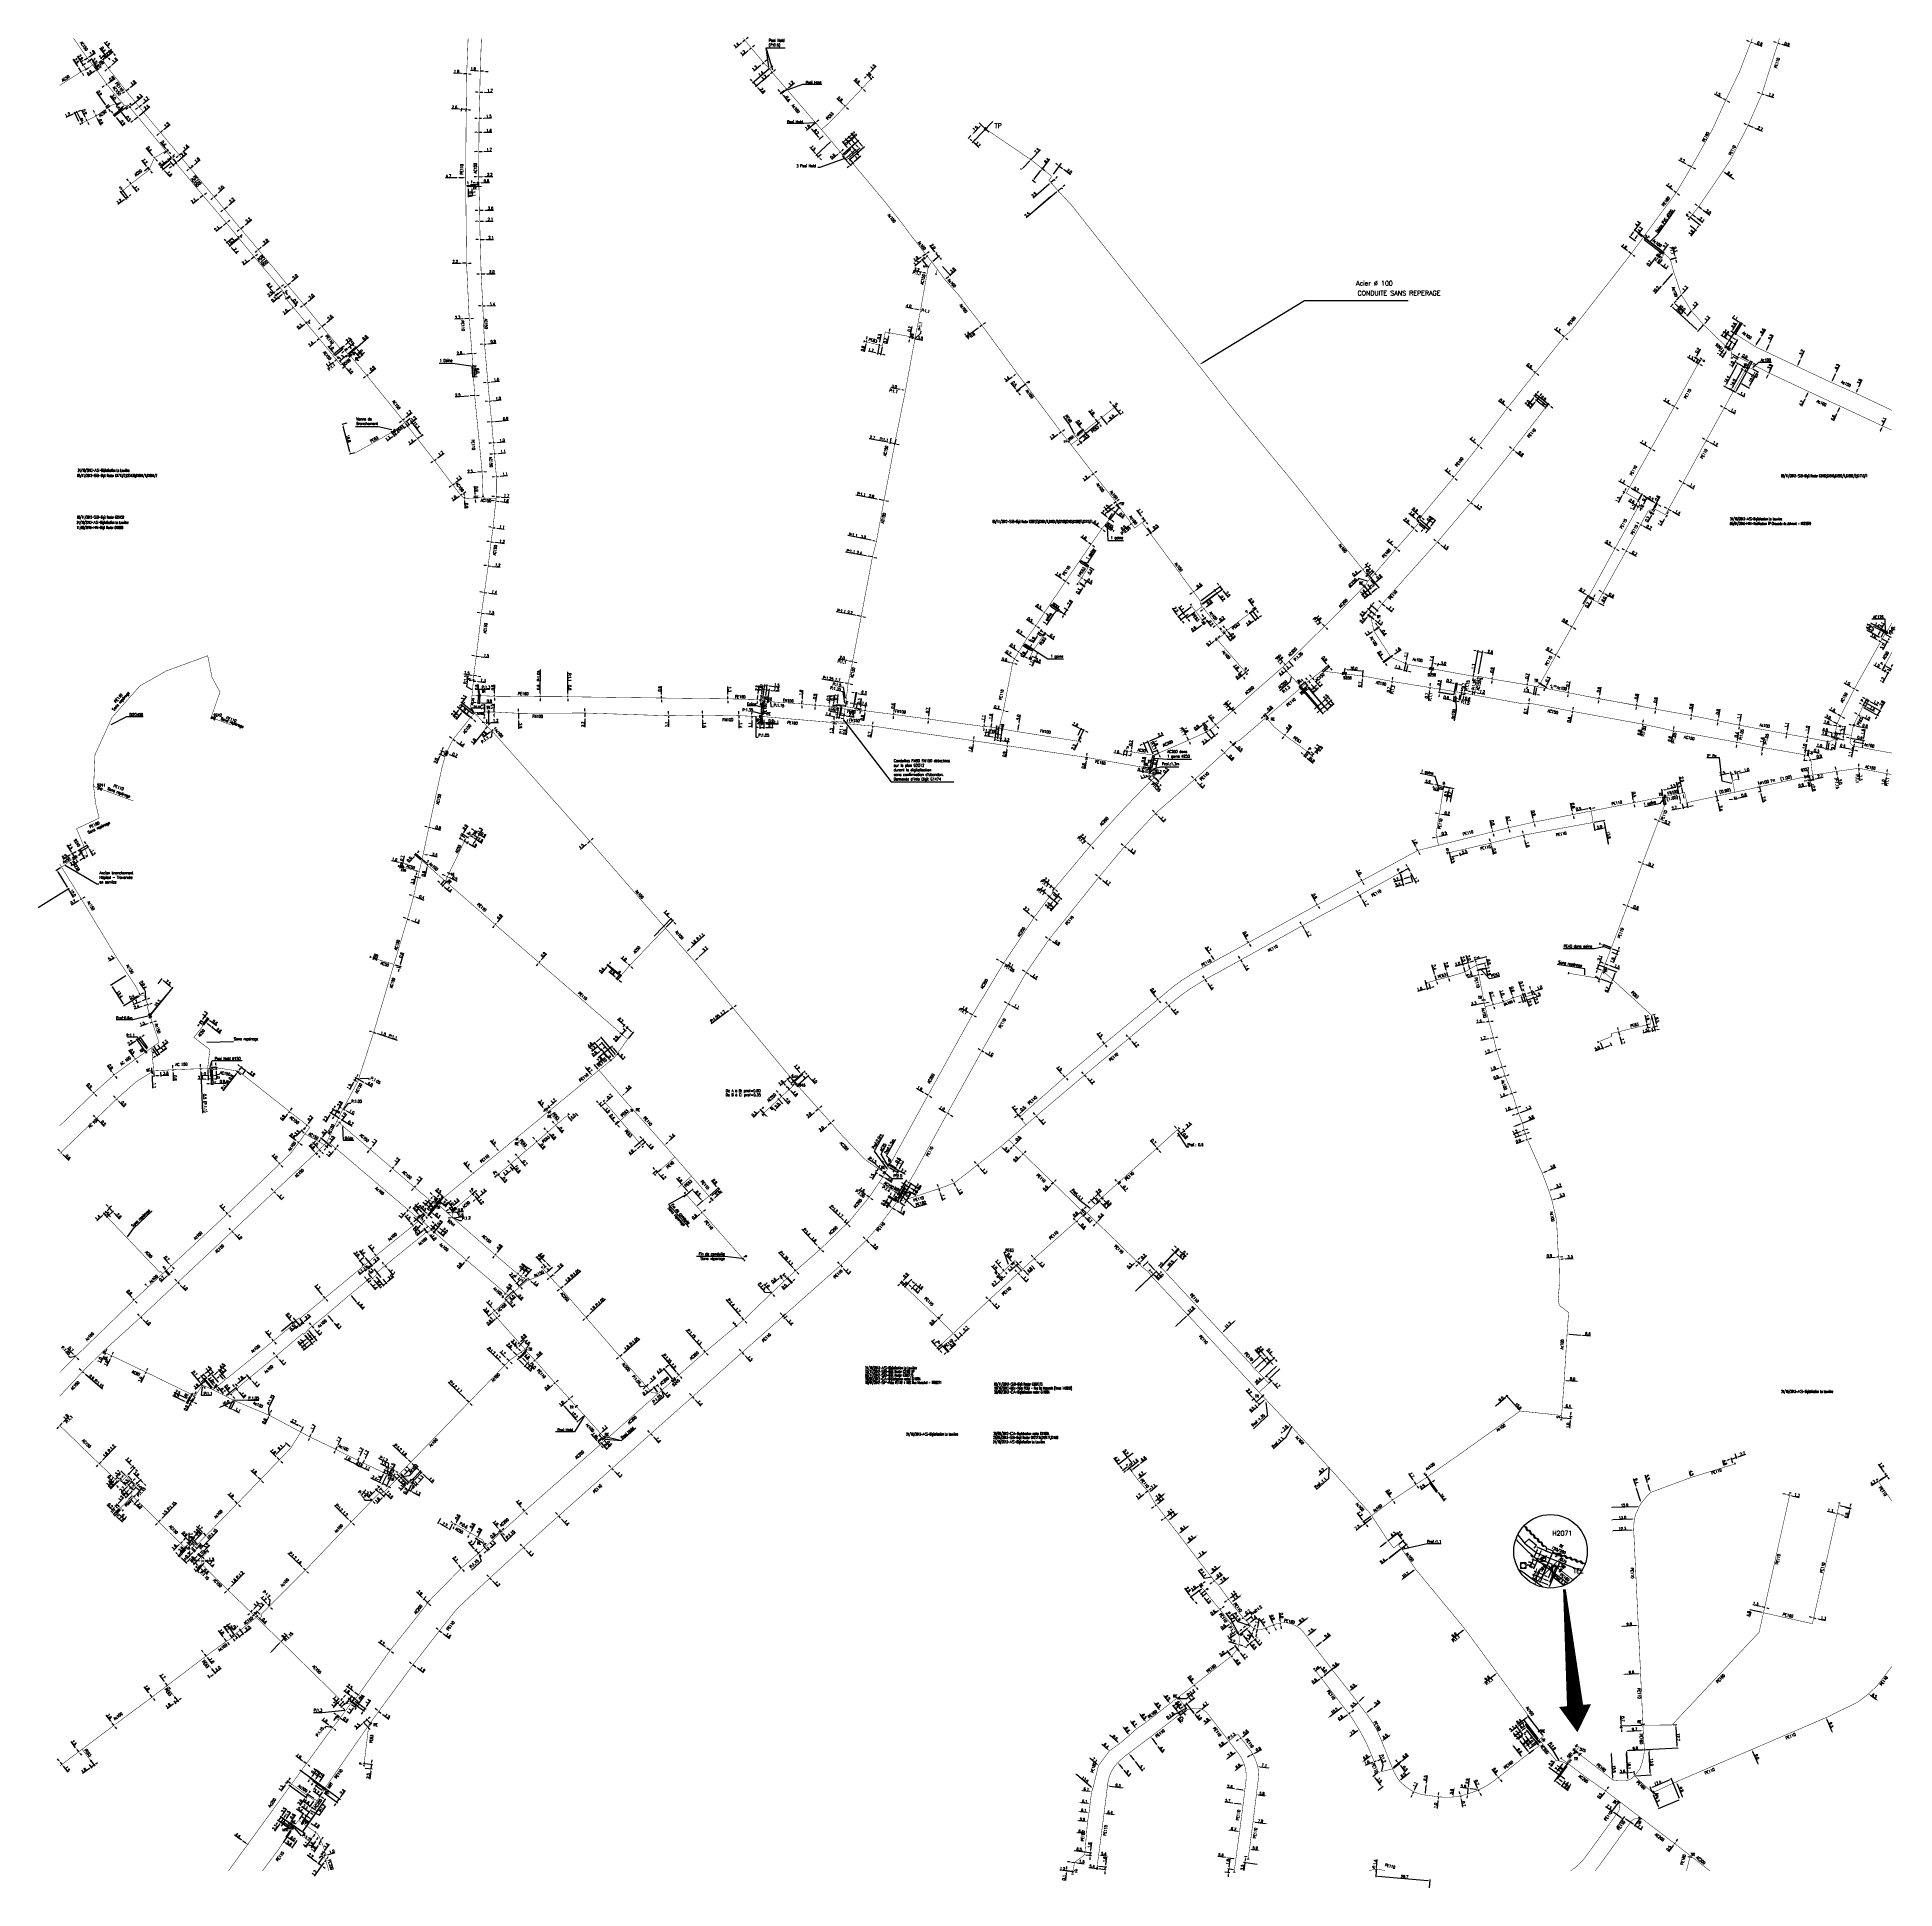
# Model space of a CAD drawing. Header units: millimetres. Extents: x 138988 to 140002, y 128990 to 130001.
import ezdxf
from ezdxf.enums import TextEntityAlignment as Align

# ---------------------------------------------------------------- set-up
doc = ezdxf.new("R2010")
doc.units = ezdxf.units.MM
doc.header["$PDMODE"] = 34
for name, pattern in [('CENTER', [50.8, 31.75, -6.35, 6.35, -6.35]), ('L_100_AP', [14, 10, -1.5, 1, -1.5]), ('L_100_PE', [14, 10, -1.5, 1, -1.5]), ('L_25_AP', [2000, 1000, 1000]), ('L_25_FN', [2000, 1000, 1000]), ('L_25_PE', [2000, 1000, 1000]), ('L_RAC_PE', [3.5, 2, -1.5])]:
    doc.linetypes.add(name, pattern=pattern)
doc.layers.get('0').update_dxf_attribs({"linetype": 'CONTINUOUS'})
doc.layers.get('Defpoints').update_dxf_attribs({"linetype": 'CONTINUOUS'})
for name, color, linetype in [('L_140', 3, 'CONTINUOUS'), ('L_150', 1, 'CONTINUOUS'), ('L_300', 7, 'CONTINUOUS'), ('L_340', 7, 'CONTINUOUS'), ('L_400', 7, 'CONTINUOUS'), ('L_900', 7, 'CONTINUOUS'), ('L_910', 7, 'CONTINUOUS')]:
    doc.layers.add(name, color=color, linetype=linetype)
for name, color, linetype, plot in [('L_150_NC', 1, 'CONTINUOUS', False), ('L_170', 7, 'CONTINUOUS', False), ('No_Print', 7, 'CONTINUOUS', False)]:
    doc.layers.add(name, color=color, linetype=linetype, plot=plot)
doc.styles.add('G_ROMANS', font='ROMANS.SHX', dxfattribs={"width": 0.75})
doc.styles.get("Standard").update_dxf_attribs({"font": 'romans.shx', "width": 0.85})
doc.dimstyles.get("Standard").update_dxf_attribs({"dimtxt": 1.5, "dimasz": 1.2, "dimexe": 0.625, "dimexo": 0.625, "dimgap": 0.25, "dimtad": 1, "dimdec": 1, "dimzin": 0, "dimdsep": 46, "dimtxsty": 'Standard', "dimcen": -0.5, "dimadec": 0, "dimazin": 0, "dimtfac": 1, "dimtdec": 1, "dimtmove": 0, "dimatfit": 3, "dimfxl": 0, "dimtolj": 1, "dimtzin": 0, "dimarcsym": 0})

# ---------------------------------------------------------------- blocks, each defined once
blk = doc.blocks.new('*D5')
at = {"layer": 'Defpoints', "color": 0, "linetype": 'Continuous', "transparency": 16777216}
for p in [(139977.6, 129618.1), (139977.6, 129618.1), (139978.6, 129618)]:
    blk.add_point(p, dxfattribs=at)
at = {"layer": 'L_150', "color": 0, "linetype": 'Continuous', "lineweight": -2, "transparency": 16777216}
for p, q in [((139976.5, 129618.3), (139975.3, 129618.5)), ((139977.6, 129618.1), (139978.6, 129618)), ((139979.7, 129617.8), (139984, 129617))]:
    blk.add_line(p, q, dxfattribs=at)
at = {"layer": 'L_150', "color": 0, "linetype": 'Continuous', "transparency": 16777216}
for points in [[(139976.5, 129618.5), (139976.4, 129618.1), (139977.6, 129618.1)], [(139979.8, 129618), (139979.7, 129617.6), (139978.6, 129618)]]:
    blk.add_solid(points, dxfattribs=at)
at = {"layer": 'L_150', "color": 0, "linetype": 'Continuous', "transparency": 16777216, "insert": (139982.6, 129618.3), "char_height": 1.5, "attachment_point": 5, "rotation": 350.1178}
blk.add_mtext('\\A1;0.9', dxfattribs=at)
blk = doc.blocks.new('*D6')
at = {"layer": 'Defpoints', "color": 0, "linetype": 'Continuous', "transparency": 16777216}
for p in [(139978.9, 129624.3), (139979, 129625.1), (139979.6, 129624.2)]:
    blk.add_point(p, dxfattribs=at)
at = {"layer": 'L_150', "color": 0, "linetype": 'Continuous', "lineweight": -2, "transparency": 16777216}
for p, q in [((139977.8, 129625.3), (139976.7, 129625.5)), ((139979, 129625), (139979.1, 129625.7)), ((139979, 129625.1), (139979.8, 129624.9)), ((139979.8, 129624.8), (139979.9, 129625.5)), ((139981, 129624.7), (139986.8, 129623.5))]:
    blk.add_line(p, q, dxfattribs=at)
at = {"layer": 'L_150', "color": 0, "linetype": 'Continuous', "transparency": 16777216}
for points in [[(139977.9, 129625.5), (139977.8, 129625.1), (139979, 129625.1)], [(139981, 129624.9), (139980.9, 129624.5), (139979.8, 129624.9)]]:
    blk.add_solid(points, dxfattribs=at)
at = {"layer": 'L_150', "color": 0, "linetype": 'Continuous', "transparency": 16777216, "insert": (139985.4, 129624.8), "char_height": 1.5, "attachment_point": 5, "rotation": 348.5092}
blk.add_mtext('\\A1;0.8', dxfattribs=at)
blk = doc.blocks.new('*D7')
at = {"layer": 'Defpoints', "color": 0, "linetype": 'Continuous', "transparency": 16777216}
for p in [(139985.3, 129637.7), (139984, 129635.2), (139993.6, 129633.1)]:
    blk.add_point(p, dxfattribs=at)
at = {"layer": 'L_340', "color": 0, "linetype": 'Continuous', "lineweight": -2, "transparency": 16777216}
for p, q in [((139985.9, 129637.4), (139994.1, 129632.8)), ((139994.1, 129634.2), (139996.3, 129638)), ((139984.5, 129634.9), (139992.7, 129630.4)), ((139991.6, 129629.6), (139991, 129628.6)), ((139992.2, 129630.7), (139993.6, 129633.1))]:
    blk.add_line(p, q, dxfattribs=at)
at = {"layer": 'L_340', "color": 0, "linetype": 'Continuous', "transparency": 16777216}
for points in [[(139991.4, 129629.7), (139991.8, 129629.5), (139992.2, 129630.7)], [(139994, 129634.3), (139994.3, 129634.1), (139993.6, 129633.1)]]:
    blk.add_solid(points, dxfattribs=at)
at = {"layer": 'L_340', "color": 0, "linetype": 'Continuous', "transparency": 16777216, "insert": (139994.6, 129637.1), "char_height": 1.5, "attachment_point": 5, "rotation": 60.9872}
blk.add_mtext('\\A1;2.8', dxfattribs=at)
blk = doc.blocks.new('L_340_07')
at = {"color": 0, "linetype": 'Continuous', "const_width": 0.25, "flags": 128}
blk.add_lwpolyline([(0, 0), (1.2, 0)], dxfattribs=at)
at = {"color": 0, "linetype": 'Continuous', "flags": 128}
blk.add_lwpolyline([(1.2, -0.5), (1.2, 0.5)], dxfattribs=at)
at = {"color": 0, "linetype": 'Continuous', "style": 'G_ROMANS', "width": 0.75, "flags": 3}
for tag, p in [('DEF_COUP', (0.7, -6)), ('DEF_TYPE', (0.7, -8.5)), ('DEF_LEG', (0.7, -3.5))]:
    blk.add_attdef(tag, text='', height=1.2, dxfattribs=at).set_placement(p, align=Align.MIDDLE)
blk = doc.blocks.new('*D8')
at = {"layer": 'Defpoints', "color": 0, "linetype": 'Continuous', "transparency": 16777216}
for p in [(139985.3, 129637.8), (139986.5, 129637.1), (139984.4, 129636.2)]:
    blk.add_point(p, dxfattribs=at)
at = {"layer": 'L_150', "color": 0, "linetype": 'Continuous', "lineweight": -2, "transparency": 16777216}
for p, q in [((139983.3, 129636.8), (139982.3, 129637.3)), ((139985, 129637.2), (139984.1, 129635.6)), ((139984.4, 129636.2), (139985.6, 129635.5)), ((139986.2, 129636.5), (139985.3, 129634.9)), ((139986.6, 129634.9), (139990.3, 129632.8))]:
    blk.add_line(p, q, dxfattribs=at)
at = {"layer": 'L_150', "color": 0, "linetype": 'Continuous', "transparency": 16777216}
for points in [[(139983.4, 129636.9), (139983.2, 129636.6), (139984.4, 129636.2)], [(139986.7, 129635), (139986.5, 129634.7), (139985.6, 129635.5)]]:
    blk.add_solid(points, dxfattribs=at)
at = {"layer": 'L_150', "color": 0, "linetype": 'Continuous', "transparency": 16777216, "insert": (139989.5, 129634.4), "char_height": 1.5, "attachment_point": 5, "rotation": 330.449}
blk.add_mtext('\\A1;1.4', dxfattribs=at)
blk = doc.blocks.new('*D9')
at = {"layer": 'Defpoints', "color": 0, "linetype": 'Continuous', "transparency": 16777216}
for p in [(139981.9, 129630.8), (139982.8, 129630.4), (139982.8, 129630.3)]:
    blk.add_point(p, dxfattribs=at)
at = {"layer": 'L_150', "color": 0, "linetype": 'Continuous', "lineweight": -2, "transparency": 16777216}
for p, q in [((139980.9, 129631.4), (139979.8, 129632)), ((139981.6, 129630.3), (139981.6, 129630.3)), ((139981.9, 129630.8), (139982.8, 129630.3)), ((139982.5, 129629.8), (139982.5, 129629.8)), ((139983.8, 129629.8), (139987.6, 129627.7))]:
    blk.add_line(p, q, dxfattribs=at)
at = {"layer": 'L_150', "color": 0, "linetype": 'Continuous', "transparency": 16777216}
for points in [[(139981, 129631.6), (139980.8, 129631.2), (139981.9, 129630.8)], [(139983.9, 129629.9), (139983.7, 129629.6), (139982.8, 129630.3)]]:
    blk.add_solid(points, dxfattribs=at)
at = {"layer": 'L_150', "color": 0, "linetype": 'Continuous', "transparency": 16777216, "insert": (139986.7, 129629.3), "char_height": 1.5, "attachment_point": 5, "rotation": 330.9872}
blk.add_mtext('\\A1;1.0', dxfattribs=at)
blk = doc.blocks.new('*D10')
at = {"layer": 'Defpoints', "color": 0, "linetype": 'Continuous', "transparency": 16777216}
for p in [(139985.4, 129637.7), (139986.5, 129637.1), (139987.4, 129638.6)]:
    blk.add_point(p, dxfattribs=at)
at = {"layer": 'L_340', "color": 0, "linetype": 'Continuous', "lineweight": -2, "transparency": 16777216}
for p, q in [((139985.2, 129639.8), (139984.2, 129640.4)), ((139985.7, 129638.2), (139986.6, 129639.7)), ((139986.3, 129639.2), (139987.4, 129638.6)), ((139986.8, 129637.6), (139987.7, 129639.1)), ((139988.4, 129638), (139992.2, 129635.9))]:
    blk.add_line(p, q, dxfattribs=at)
at = {"layer": 'L_340', "color": 0, "linetype": 'Continuous', "transparency": 16777216}
for points in [[(139985.3, 129640), (139985.1, 129639.6), (139986.3, 129639.2)], [(139988.5, 129638.2), (139988.3, 129637.8), (139987.4, 129638.6)]]:
    blk.add_solid(points, dxfattribs=at)
at = {"layer": 'L_340', "color": 0, "linetype": 'Continuous', "transparency": 16777216, "insert": (139991.4, 129637.5), "char_height": 1.5, "attachment_point": 5, "rotation": 330.9151}
blk.add_mtext('\\A1;1.2', dxfattribs=at)
blk = doc.blocks.new('*D11')
at = {"layer": 'Defpoints', "color": 0, "linetype": 'Continuous', "transparency": 16777216}
for p in [(139503.1, 129952.8), (139497.9, 129947.4), (139497.9, 129947.4)]:
    blk.add_point(p, dxfattribs=at)
at = {"layer": 'L_150', "color": 0, "linetype": 'Continuous', "lineweight": -2, "transparency": 16777216}
blk.add_line((139502.3, 129952), (139498.7, 129948.3), dxfattribs=at)
at = {"layer": 'L_150', "color": 0, "linetype": 'Continuous', "transparency": 16777216}
for points in [[(139502.1, 129952.1), (139502.4, 129951.8), (139503.1, 129952.8)], [(139498.6, 129948.4), (139498.8, 129948.2), (139497.9, 129947.4)]]:
    blk.add_solid(points, dxfattribs=at)
at = {"layer": 'L_150', "color": 0, "linetype": 'Continuous', "transparency": 16777216, "insert": (139499.8, 129950.8), "char_height": 1.5, "attachment_point": 5, "rotation": 45.6923}
blk.add_mtext('\\A1;7.5', dxfattribs=at)
blk = doc.blocks.new('*D12')
at = {"layer": 'Defpoints', "color": 0, "linetype": 'Continuous', "transparency": 16777216}
for p in [(139496.2, 129945.7), (139497.9, 129947.4), (139500.2, 129945.2)]:
    blk.add_point(p, dxfattribs=at)
at = {"layer": 'L_150', "color": 0, "linetype": 'Continuous', "lineweight": -2, "transparency": 16777216}
for p, q in [((139497.4, 129947), (139495.8, 129945.3)), ((139497.1, 129944.9), (139497.6, 129944.3)), ((139499.7, 129944.8), (139498.1, 129943.1)), ((139498.5, 129943.5), (139501.6, 129940.5))]:
    blk.add_line(p, q, dxfattribs=at)
at = {"layer": 'L_150', "color": 0, "linetype": 'Continuous', "transparency": 16777216}
for points in [[(139497.2, 129945), (139496.9, 129944.8), (139496.2, 129945.7)], [(139497.8, 129944.5), (139497.5, 129944.2), (139498.5, 129943.5)]]:
    blk.add_solid(points, dxfattribs=at)
at = {"layer": 'L_150', "color": 0, "linetype": 'Continuous', "transparency": 16777216, "insert": (139501.2, 129942.3), "char_height": 1.5, "attachment_point": 5, "rotation": 315.6923}
blk.add_mtext('\\A1;3.2', dxfattribs=at)
blk = doc.blocks.new('*D13')
at = {"layer": 'Defpoints', "color": 0, "linetype": 'Continuous', "transparency": 16777216}
for p in [(139530.6, 129933.5), (139525, 129928.4), (139525.4, 129928.1)]:
    blk.add_point(p, dxfattribs=at)
at = {"layer": 'L_150', "color": 0, "linetype": 'Continuous', "lineweight": -2, "transparency": 16777216}
for p, q in [((139525.8, 129929.3), (139529.4, 129933)), ((139530.1, 129933.9), (139529.7, 129934.3)), ((139530.2, 129933.9), (139535.3, 129939.2)), ((139524.9, 129928.5), (139524.5, 129928.9))]:
    blk.add_line(p, q, dxfattribs=at)
at = {"layer": 'L_150', "color": 0, "linetype": 'Continuous', "transparency": 16777216}
for points in [[(139529.2, 129933.1), (139529.5, 129932.9), (139530.2, 129933.9)], [(139525.7, 129929.5), (139526, 129929.2), (139525, 129928.4)]]:
    blk.add_solid(points, dxfattribs=at)
at = {"layer": 'L_150', "color": 0, "linetype": 'Continuous', "transparency": 16777216, "insert": (139533.4, 129938.7), "char_height": 1.5, "attachment_point": 5, "rotation": 46.3079}
blk.add_mtext('\\A1;7.5', dxfattribs=at)
blk = doc.blocks.new('*D14')
at = {"layer": 'Defpoints', "color": 0, "linetype": 'Continuous', "transparency": 16777216}
for p in [(139531.2, 129922.2), (139538.2, 129927.4), (139533, 129920.7)]:
    blk.add_point(p, dxfattribs=at)
at = {"layer": 'L_150', "color": 0, "linetype": 'Continuous', "lineweight": -2, "transparency": 16777216}
for p, q in [((139536.4, 129928.8), (139540.5, 129934.1)), ((139532.6, 129921.1), (139530.7, 129922.6)), ((139531.9, 129923.1), (139535.6, 129927.9)), ((139537.7, 129927.7), (139535.9, 129929.2))]:
    blk.add_line(p, q, dxfattribs=at)
at = {"layer": 'L_150', "color": 0, "linetype": 'Continuous', "transparency": 16777216}
for points in [[(139531.8, 129923.3), (139532.1, 129923), (139531.2, 129922.2)], [(139535.5, 129928), (139535.8, 129927.7), (139536.4, 129928.8)]]:
    blk.add_solid(points, dxfattribs=at)
at = {"layer": 'L_150', "color": 0, "linetype": 'Continuous', "transparency": 16777216, "insert": (139538.7, 129933.4), "char_height": 1.5, "attachment_point": 5, "rotation": 51.9952}
blk.add_mtext('\\A1;8.4', dxfattribs=at)
blk = doc.blocks.new('*D15')
at = {"layer": 'Defpoints', "color": 0, "linetype": 'Continuous', "transparency": 16777216}
for p in [(139540.9, 129921.4), (139542.8, 129923.1), (139542.9, 129923)]:
    blk.add_point(p, dxfattribs=at)
at = {"layer": 'L_150', "color": 0, "linetype": 'Continuous', "lineweight": -2, "transparency": 16777216}
for p, q in [((139542.9, 129923), (139541, 129921.3)), ((139543.2, 129922.6), (139543.3, 129922.5)), ((139543.8, 129923.8), (139544.7, 129924.6)), ((139540.1, 129920.5), (139531.3, 129912.9)), ((139541.3, 129921), (139541.4, 129920.9))]:
    blk.add_line(p, q, dxfattribs=at)
at = {"layer": 'L_150', "color": 0, "linetype": 'Continuous', "transparency": 16777216}
for points in [[(139540, 129920.7), (139540.2, 129920.4), (139541, 129921.3)], [(139543.7, 129923.9), (139543.9, 129923.6), (139542.9, 129923)]]:
    blk.add_solid(points, dxfattribs=at)
at = {"layer": 'L_150', "color": 0, "linetype": 'Continuous', "transparency": 16777216, "insert": (139531.8, 129914.7), "char_height": 1.5, "attachment_point": 5, "rotation": 40.993}
blk.add_mtext('\\A1;2.5', dxfattribs=at)
blk = doc.blocks.new('*D16')
at = {"layer": 'Defpoints', "color": 0, "linetype": 'Continuous', "transparency": 16777216}
for p in [(139545.6, 129930.3), (139547.3, 129929.1), (139547.3, 129929.1)]:
    blk.add_point(p, dxfattribs=at)
at = {"layer": 'L_150', "color": 0, "linetype": 'Continuous', "lineweight": -2, "transparency": 16777216}
for p, q in [((139544.7, 129931), (139543.7, 129931.7)), ((139545.6, 129930.3), (139547.3, 129929.1)), ((139548.2, 129928.4), (139551.7, 129925.8))]:
    blk.add_line(p, q, dxfattribs=at)
at = {"layer": 'L_150', "color": 0, "linetype": 'Continuous', "transparency": 16777216}
for points in [[(139544.8, 129931.1), (139544.6, 129930.8), (139545.6, 129930.3)], [(139548.3, 129928.5), (139548.1, 129928.2), (139547.3, 129929.1)]]:
    blk.add_solid(points, dxfattribs=at)
at = {"layer": 'L_150', "color": 0, "linetype": 'Continuous', "transparency": 16777216, "insert": (139551.1, 129927.5), "char_height": 1.5, "attachment_point": 5, "rotation": 323.5669}
blk.add_mtext('\\A1;2.0', dxfattribs=at)
blk = doc.blocks.new('*D17')
at = {"layer": 'Defpoints', "color": 0, "linetype": 'Continuous', "transparency": 16777216}
for p in [(139544.8, 129917), (139546.7, 129918.6), (139546.8, 129918.5)]:
    blk.add_point(p, dxfattribs=at)
at = {"layer": 'L_150', "color": 0, "linetype": 'Continuous', "lineweight": -2, "transparency": 16777216}
for p, q in [((139544, 129916.1), (139527.6, 129902)), ((139546.8, 129918.5), (139544.9, 129916.9)), ((139545.2, 129916.5), (139545.3, 129916.4)), ((139547.1, 129918.2), (139547.2, 129918)), ((139547.7, 129919.3), (139548.6, 129920.1))]:
    blk.add_line(p, q, dxfattribs=at)
at = {"layer": 'L_150', "color": 0, "linetype": 'Continuous', "transparency": 16777216}
for points in [[(139543.8, 129916.2), (139544.1, 129915.9), (139544.9, 129916.9)], [(139547.6, 129919.4), (139547.8, 129919.1), (139546.8, 129918.5)]]:
    blk.add_solid(points, dxfattribs=at)
at = {"layer": 'L_150', "color": 0, "linetype": 'Continuous', "transparency": 16777216, "insert": (139528.1, 129903.8), "char_height": 1.5, "attachment_point": 5, "rotation": 40.7048}
blk.add_mtext('\\A1;2.5', dxfattribs=at)
blk = doc.blocks.new('*D18')
at = {"layer": 'Defpoints', "color": 0, "linetype": 'Continuous', "transparency": 16777216}
for p in [(139926, 129591.2), (139926.6, 129588.8), (139927.8, 129591.6)]:
    blk.add_point(p, dxfattribs=at)
at = {"layer": 'L_150', "color": 0, "linetype": 'Continuous', "lineweight": -2, "transparency": 16777216}
for p, q in [((139926.7, 129591.3), (139928.4, 129591.7)), ((139927.5, 129593), (139927.2, 129594.5)), ((139927.2, 129588.9), (139928.9, 129589.3)), ((139927.8, 129591.6), (139928.3, 129589.2)), ((139928.6, 129587.7), (139929.6, 129583.1))]:
    blk.add_line(p, q, dxfattribs=at)
at = {"layer": 'L_150', "color": 0, "linetype": 'Continuous', "transparency": 16777216}
for points in [[(139927.7, 129593.1), (139927.2, 129593), (139927.8, 129591.6)], [(139928.9, 129587.7), (139928.4, 129587.6), (139928.3, 129589.2)]]:
    blk.add_solid(points, dxfattribs=at)
at = {"layer": 'L_150', "color": 0, "linetype": 'Continuous', "transparency": 16777216, "insert": (139930.3, 129584.9), "char_height": 1.5, "attachment_point": 5, "rotation": 282.2462}
blk.add_mtext('\\A1;2.5', dxfattribs=at)
blk = doc.blocks.new('*D19')
at = {"layer": 'Defpoints', "color": 0, "linetype": 'Continuous', "transparency": 16777216}
for p in [(139883.8, 129587.9), (139884.3, 129588), (139885.4, 129582.8)]:
    blk.add_point(p, dxfattribs=at)
at = {"layer": 'L_150', "color": 0, "linetype": 'Continuous', "lineweight": -2, "transparency": 16777216}
for p, q in [((139883.8, 129587.9), (139882.4, 129594.1)), ((139883.7, 129587.9), (139883.2, 129587.8)), ((139884.6, 129584.2), (139884.1, 129586.4)), ((139884.8, 129582.7), (139884.3, 129582.6))]:
    blk.add_line(p, q, dxfattribs=at)
at = {"layer": 'L_150', "color": 0, "linetype": 'Continuous', "transparency": 16777216}
for points in [[(139884.3, 129586.5), (139883.8, 129586.4), (139883.8, 129587.9)], [(139884.8, 129584.2), (139884.3, 129584.1), (139884.9, 129582.7)]]:
    blk.add_solid(points, dxfattribs=at)
at = {"layer": 'L_150', "color": 0, "linetype": 'Continuous', "transparency": 16777216, "insert": (139883.7, 129592.7), "char_height": 1.5, "attachment_point": 5, "rotation": 282.2855}
blk.add_mtext('\\A1;5.3', dxfattribs=at)
blk = doc.blocks.new('*D20')
at = {"layer": 'Defpoints', "color": 0, "linetype": 'Continuous', "transparency": 16777216}
for p in [(139904.4, 129586.5), (139903.3, 129586.2), (139903.8, 129583.9)]:
    blk.add_point(p, dxfattribs=at)
at = {"layer": 'L_150', "color": 0, "linetype": 'Continuous', "lineweight": -2, "transparency": 16777216}
for p, q in [((139904.1, 129587.9), (139903.8, 129589.4)), ((139903.9, 129586.3), (139905, 129586.6)), ((139904.4, 129586.5), (139904.9, 129584.2)), ((139904.4, 129584), (139905.5, 129584.3)), ((139905.2, 129582.7), (139906.2, 129578.1))]:
    blk.add_line(p, q, dxfattribs=at)
at = {"layer": 'L_150', "color": 0, "linetype": 'Continuous', "transparency": 16777216}
for points in [[(139904.3, 129588), (139903.8, 129587.9), (139904.4, 129586.5)], [(139905.5, 129582.7), (139905, 129582.6), (139904.9, 129584.2)]]:
    blk.add_solid(points, dxfattribs=at)
at = {"layer": 'L_150', "color": 0, "linetype": 'Continuous', "transparency": 16777216, "insert": (139906.9, 129579.9), "char_height": 1.5, "attachment_point": 5, "rotation": 282.2208}
blk.add_mtext('\\A1;2.4', dxfattribs=at)
blk = doc.blocks.new('*D21')
at = {"layer": 'Defpoints', "color": 0, "linetype": 'Continuous', "transparency": 16777216}
for p in [(139885.4, 129582.8), (139888, 129583.4), (139888.6, 129580.7)]:
    blk.add_point(p, dxfattribs=at)
at = {"layer": 'L_150', "color": 0, "linetype": 'Continuous', "lineweight": -2, "transparency": 16777216}
for p, q in [((139884.5, 129579.8), (139880, 129578.8)), ((139885.5, 129582.2), (139886.1, 129579.5)), ((139888.6, 129580.7), (139886, 129580.1)), ((139888.1, 129582.8), (139888.7, 129580.1)), ((139890, 129581), (139891.5, 129581.3))]:
    blk.add_line(p, q, dxfattribs=at)
at = {"layer": 'L_150', "color": 0, "linetype": 'Continuous', "transparency": 16777216}
for points in [[(139884.5, 129580.1), (139884.6, 129579.6), (139886, 129580.1)], [(139890, 129581.3), (139890.1, 129580.8), (139888.6, 129580.7)]]:
    blk.add_solid(points, dxfattribs=at)
at = {"layer": 'L_150', "color": 0, "linetype": 'Continuous', "transparency": 16777216, "insert": (139881.3, 129580.1), "char_height": 1.5, "attachment_point": 5, "rotation": 12.2208}
blk.add_mtext('\\A1;2.7', dxfattribs=at)
blk = doc.blocks.new('*D22')
at = {"layer": 'Defpoints', "color": 0, "linetype": 'Continuous', "transparency": 16777216}
for p in [(139913.9, 129586.7), (139914.7, 129586.8), (139915, 129585.2)]:
    blk.add_point(p, dxfattribs=at)
at = {"layer": 'L_150', "color": 0, "linetype": 'Continuous', "lineweight": -2, "transparency": 16777216}
for p, q in [((139916.5, 129585.5), (139921.1, 129586.5)), ((139912.8, 129584.7), (139911.3, 129584.4)), ((139914, 129586.1), (139914.4, 129584.4)), ((139914.2, 129585), (139915, 129585.2)), ((139914.8, 129586.2), (139915.2, 129584.6))]:
    blk.add_line(p, q, dxfattribs=at)
at = {"layer": 'L_150', "color": 0, "linetype": 'Continuous', "transparency": 16777216}
for points in [[(139912.7, 129584.9), (139912.8, 129584.5), (139914.2, 129585)], [(139916.4, 129585.7), (139916.5, 129585.2), (139915, 129585.2)]]:
    blk.add_solid(points, dxfattribs=at)
at = {"layer": 'L_150', "color": 0, "linetype": 'Continuous', "transparency": 16777216, "insert": (139919.3, 129587.1), "char_height": 1.5, "attachment_point": 5, "rotation": 12.1002}
blk.add_mtext('\\A1;0.8', dxfattribs=at)
blk = doc.blocks.new('*D23')
at = {"layer": 'Defpoints', "color": 0, "linetype": 'Continuous', "transparency": 16777216}
for p in [(139912.1, 129599.1), (139912.4, 129597.9), (139914.9, 129598.4)]:
    blk.add_point(p, dxfattribs=at)
at = {"layer": 'L_150', "color": 0, "linetype": 'Continuous', "lineweight": -2, "transparency": 16777216}
for p, q in [((139910.7, 129598.8), (139906.2, 129597.8)), ((139912.3, 129598.5), (139912, 129599.8)), ((139914.7, 129599), (139914.4, 129600.3)), ((139916, 129600), (139917.5, 129600.3))]:
    blk.add_line(p, q, dxfattribs=at)
at = {"layer": 'L_150', "color": 0, "linetype": 'Continuous', "transparency": 16777216}
for points in [[(139910.6, 129599.1), (139910.7, 129598.6), (139912.1, 129599.1)], [(139916, 129600.2), (139916.1, 129599.8), (139914.6, 129599.7)]]:
    blk.add_solid(points, dxfattribs=at)
at = {"layer": 'L_150', "color": 0, "linetype": 'Continuous', "transparency": 16777216, "insert": (139907.5, 129599.1), "char_height": 1.5, "attachment_point": 5, "rotation": 12.4014}
blk.add_mtext('\\A1;2.5', dxfattribs=at)
blk = doc.blocks.new('*D24')
at = {"layer": 'Defpoints', "color": 0, "linetype": 'Continuous', "transparency": 16777216}
for p in [(139915, 129597.9), (139915.8, 129598.9), (139916, 129598.1)]:
    blk.add_point(p, dxfattribs=at)
at = {"layer": 'L_150', "color": 0, "linetype": 'Continuous', "lineweight": -2, "transparency": 16777216}
for p, q in [((139913.3, 129598.4), (139911.9, 129598)), ((139914.8, 129598.5), (139914.7, 129599.3)), ((139915.8, 129598.7), (139915.6, 129599.5)), ((139917.2, 129599.2), (139922.3, 129600.3))]:
    blk.add_line(p, q, dxfattribs=at)
at = {"layer": 'L_150', "color": 0, "linetype": 'Continuous', "transparency": 16777216}
for points in [[(139913.3, 129598.6), (139913.4, 129598.1), (139914.8, 129598.7)], [(139917.2, 129599.5), (139917.3, 129599), (139915.8, 129598.9)]]:
    blk.add_solid(points, dxfattribs=at)
at = {"layer": 'L_150', "color": 0, "linetype": 'Continuous', "transparency": 16777216, "insert": (139920.7, 129600.9), "char_height": 1.5, "attachment_point": 5, "rotation": 12.3576}
blk.add_mtext('\\A1;1.0', dxfattribs=at)
blk = doc.blocks.new('L_300_12')
at = {"color": 0, "linetype": 'Continuous', "const_width": 0.497, "flags": 128}
blk.add_lwpolyline([(-0.3, 0, 1), (0.3, 0, 1)], format="xyb", close=True, dxfattribs=at)
at = {"color": 0, "linetype": 'Continuous', "style": 'G_ROMANS', "width": 0.75}
blk.add_text('P', height=1.5, dxfattribs=at).set_placement((0, 1.8), align=Align.MIDDLE)
at = {"color": 0, "linetype": 'Continuous', "width": 0.75, "flags": 3}
for tag, p in [('DEF_COUP', (0, -7.5)), ('DEF_TYPE', (0, -10)), ('DEF_LEG', (0, -5))]:
    blk.add_attdef(tag, text='', height=1.2, dxfattribs=at).set_placement(p, align=Align.MIDDLE)
blk = doc.blocks.new('*D25')
at = {"layer": 'Defpoints', "color": 0, "linetype": 'Continuous', "transparency": 16777216}
for p in [(139549.5, 129000), (139551.8, 128999.7), (139553, 128999.5)]:
    blk.add_point(p, dxfattribs=at)
at = {"layer": 'L_300', "color": 0, "linetype": 'Continuous', "lineweight": -2, "transparency": 16777216}
for p, q in [((139551.2, 128999.8), (139548.9, 129000.1)), ((139552.4, 128999.5), (139548.9, 129000)), ((139549.4, 128998.7), (139548.9, 128994.7)), ((139549.5, 129000), (139549.5, 128999.9)), ((139549.7, 129001.2), (139549.8, 129002.4))]:
    blk.add_line(p, q, dxfattribs=at)
at = {"layer": 'L_300', "color": 0, "linetype": 'Continuous', "transparency": 16777216}
for points in [[(139549.2, 128998.7), (139549.6, 128998.7), (139549.5, 128999.9)], [(139549.5, 129001.2), (139549.9, 129001.2), (139549.5, 129000)]]:
    blk.add_solid(points, dxfattribs=at)
at = {"layer": 'L_300', "color": 0, "linetype": 'Continuous', "transparency": 16777216, "insert": (139548.1, 128996.2), "char_height": 1.5, "attachment_point": 5, "rotation": 83.2549}
blk.add_mtext('\\A1;0.1', dxfattribs=at)
blk = doc.blocks.new('*D26')
at = {"layer": 'Defpoints', "color": 0, "linetype": 'Continuous', "transparency": 16777216}
for p in [(139551.8, 128999.7), (139551.8, 128999.7), (139553, 128999.6)]:
    blk.add_point(p, dxfattribs=at)
at = {"layer": 'L_150', "color": 0, "linetype": 'Continuous', "lineweight": -2, "transparency": 16777216}
for p, q in [((139550.6, 128999.9), (139545.8, 129000.4)), ((139553, 128999.6), (139551.8, 128999.7)), ((139554.2, 128999.4), (139555.4, 128999.3))]:
    blk.add_line(p, q, dxfattribs=at)
at = {"layer": 'L_150', "color": 0, "linetype": 'Continuous', "transparency": 16777216}
for points in [[(139550.6, 129000.1), (139550.6, 128999.7), (139551.8, 128999.7)], [(139554.2, 128999.6), (139554.2, 128999.2), (139553, 128999.6)]]:
    blk.add_solid(points, dxfattribs=at)
at = {"layer": 'L_150', "color": 0, "linetype": 'Continuous', "transparency": 16777216, "insert": (139547.4, 129001.2), "char_height": 1.5, "attachment_point": 5, "rotation": 353.2549}
blk.add_mtext('\\A1;1.2', dxfattribs=at)
blk = doc.blocks.new('*D27')
at = {"layer": 'Defpoints', "color": 0, "linetype": 'Continuous', "transparency": 16777216}
for p in [(139552.4, 129004.7), (139552.4, 129004.7), (139553.9, 129004.6)]:
    blk.add_point(p, dxfattribs=at)
at = {"layer": 'L_150', "color": 0, "linetype": 'Continuous', "lineweight": -2, "transparency": 16777216}
for p, q in [((139551.2, 129004.9), (139550, 129005)), ((139552.3, 129004.1), (139552.3, 129004.1)), ((139552.4, 129004.7), (139553.9, 129004.6)), ((139553.8, 129003.9), (139553.8, 129003.9)), ((139555.1, 129004.4), (139559.2, 129003.9))]:
    blk.add_line(p, q, dxfattribs=at)
at = {"layer": 'L_150', "color": 0, "linetype": 'Continuous', "transparency": 16777216}
for points in [[(139551.2, 129005.1), (139551.2, 129004.7), (139552.4, 129004.7)], [(139555.1, 129004.6), (139555.1, 129004.2), (139553.9, 129004.6)]]:
    blk.add_solid(points, dxfattribs=at)
at = {"layer": 'L_150', "color": 0, "linetype": 'Continuous', "transparency": 16777216, "insert": (139557.9, 129005.1), "char_height": 1.5, "attachment_point": 5, "rotation": 353.0879}
blk.add_mtext('\\A1;1.5', dxfattribs=at)
blk = doc.blocks.new('*D28')
at = {"layer": 'Defpoints', "color": 0, "linetype": 'Continuous', "transparency": 16777216}
for p in [(139553.2, 129011.2), (139553.2, 129011.2), (139559.7, 129010.4)]:
    blk.add_point(p, dxfattribs=at)
at = {"layer": 'L_150', "color": 0, "linetype": 'Continuous', "lineweight": -2, "transparency": 16777216}
for p, q in [((139553.1, 129010.5), (139553.1, 129010.5)), ((139558.5, 129010.5), (139554.4, 129011)), ((139559.6, 129009.8), (139559.6, 129009.8))]:
    blk.add_line(p, q, dxfattribs=at)
at = {"layer": 'L_150', "color": 0, "linetype": 'Continuous', "transparency": 16777216}
for points in [[(139554.4, 129011.2), (139554.4, 129010.8), (139553.2, 129011.2)], [(139558.5, 129010.7), (139558.4, 129010.3), (139559.7, 129010.4)]]:
    blk.add_solid(points, dxfattribs=at)
at = {"layer": 'L_150', "color": 0, "linetype": 'Continuous', "transparency": 16777216, "insert": (139556.4, 129011.8), "char_height": 1.5, "attachment_point": 5, "rotation": 353.0879}
blk.add_mtext('\\A1;6.5', dxfattribs=at)
blk = doc.blocks.new('*D29')
at = {"layer": 'Defpoints', "color": 0, "linetype": 'Continuous', "transparency": 16777216}
for p in [(139553.2, 129011.2), (139559.5, 129008.8), (139562.6, 129010)]:
    blk.add_point(p, dxfattribs=at)
at = {"layer": 'L_150', "color": 0, "linetype": 'Continuous', "lineweight": -2, "transparency": 16777216}
for p, q in [((139553.8, 129011.1), (139563.3, 129009.9)), ((139560.1, 129008.7), (139563.1, 129008.3)), ((139562.5, 129008.4), (139562.6, 129010)), ((139562.8, 129011.2), (139563.3, 129015.4)), ((139562.3, 129007.2), (139562.2, 129006))]:
    blk.add_line(p, q, dxfattribs=at)
at = {"layer": 'L_150', "color": 0, "linetype": 'Continuous', "transparency": 16777216}
for points in [[(139562.1, 129007.3), (139562.5, 129007.2), (139562.5, 129008.4)], [(139562.6, 129011.2), (139563, 129011.2), (139562.6, 129010)]]:
    blk.add_solid(points, dxfattribs=at)
at = {"layer": 'L_150', "color": 0, "linetype": 'Continuous', "transparency": 16777216, "insert": (139562.1, 129014), "char_height": 1.5, "attachment_point": 5, "rotation": 83.0408}
blk.add_mtext('\\A1;1.6', dxfattribs=at)
blk = doc.blocks.new('*D30')
at = {"layer": 'Defpoints', "color": 0, "linetype": 'Continuous', "transparency": 16777216}
for p in [(139554.4, 129021), (139554.4, 129021), (139560.4, 129020.2)]:
    blk.add_point(p, dxfattribs=at)
at = {"layer": 'L_150', "color": 0, "linetype": 'Continuous', "lineweight": -2, "transparency": 16777216}
blk.add_line((139559.3, 129020.4), (139555.6, 129020.8), dxfattribs=at)
at = {"layer": 'L_150', "color": 0, "linetype": 'Continuous', "transparency": 16777216}
for points in [[(139555.6, 129021), (139555.6, 129020.6), (139554.4, 129021)], [(139559.3, 129020.6), (139559.2, 129020.2), (139560.4, 129020.2)]]:
    blk.add_solid(points, dxfattribs=at)
at = {"layer": 'L_150', "color": 0, "linetype": 'Continuous', "transparency": 16777216, "insert": (139557.5, 129021.6), "char_height": 1.5, "attachment_point": 5, "rotation": 352.7464}
blk.add_mtext('\\A1;6.1', dxfattribs=at)
blk = doc.blocks.new('*D31')
at = {"layer": 'Defpoints', "color": 0, "linetype": 'Continuous', "transparency": 16777216}
for p in [(139555.1, 129027.5), (139555.1, 129027.5), (139561, 129026.7)]:
    blk.add_point(p, dxfattribs=at)
at = {"layer": 'L_150', "color": 0, "linetype": 'Continuous', "lineweight": -2, "transparency": 16777216}
blk.add_line((139559.8, 129026.9), (139556.3, 129027.3), dxfattribs=at)
at = {"layer": 'L_150', "color": 0, "linetype": 'Continuous', "transparency": 16777216}
for points in [[(139556.3, 129027.5), (139556.3, 129027.1), (139555.1, 129027.5)], [(139559.8, 129027.1), (139559.8, 129026.7), (139561, 129026.7)]]:
    blk.add_solid(points, dxfattribs=at)
at = {"layer": 'L_150', "color": 0, "linetype": 'Continuous', "transparency": 16777216, "insert": (139558.2, 129028.1), "char_height": 1.5, "attachment_point": 5, "rotation": 352.9708}
blk.add_mtext('\\A1;5.9', dxfattribs=at)
blk = doc.blocks.new('*D32')
at = {"layer": 'Defpoints', "color": 0, "linetype": 'Continuous', "transparency": 16777216}
for p in [(139555.8, 129032.4), (139555.8, 129032.4), (139561.8, 129031.6)]:
    blk.add_point(p, dxfattribs=at)
at = {"layer": 'L_150', "color": 0, "linetype": 'Continuous', "lineweight": -2, "transparency": 16777216}
blk.add_line((139560.6, 129031.8), (139557, 129032.2), dxfattribs=at)
at = {"layer": 'L_150', "color": 0, "linetype": 'Continuous', "transparency": 16777216}
for points in [[(139557, 129032.4), (139556.9, 129032), (139555.8, 129032.4)], [(139560.7, 129032), (139560.6, 129031.6), (139561.8, 129031.6)]]:
    blk.add_solid(points, dxfattribs=at)
at = {"layer": 'L_150', "color": 0, "linetype": 'Continuous', "transparency": 16777216, "insert": (139558.9, 129033), "char_height": 1.5, "attachment_point": 5, "rotation": 352.6503}
blk.add_mtext('\\A1;6.1', dxfattribs=at)
blk = doc.blocks.new('*D33')
at = {"layer": 'Defpoints', "color": 0, "linetype": 'Continuous', "transparency": 16777216}
for p in [(139556.4, 129037.3), (139556.4, 129037.3), (139562.4, 129036.5)]:
    blk.add_point(p, dxfattribs=at)
at = {"layer": 'L_150', "color": 0, "linetype": 'Continuous', "lineweight": -2, "transparency": 16777216}
blk.add_line((139561.2, 129036.7), (139557.6, 129037.1), dxfattribs=at)
at = {"layer": 'L_150', "color": 0, "linetype": 'Continuous', "transparency": 16777216}
for points in [[(139557.6, 129037.3), (139557.5, 129036.9), (139556.4, 129037.3)], [(139561.3, 129036.9), (139561.2, 129036.5), (139562.4, 129036.5)]]:
    blk.add_solid(points, dxfattribs=at)
at = {"layer": 'L_150', "color": 0, "linetype": 'Continuous', "transparency": 16777216, "insert": (139559.5, 129037.9), "char_height": 1.5, "attachment_point": 5, "rotation": 352.9606}
blk.add_mtext('\\A1;6.1', dxfattribs=at)
blk = doc.blocks.new('*D34')
at = {"layer": 'Defpoints', "color": 0, "linetype": 'Continuous', "transparency": 16777216}
for p in [(139557.2, 129043.8), (139557.2, 129043.8), (139563.2, 129043.2)]:
    blk.add_point(p, dxfattribs=at)
at = {"layer": 'L_150', "color": 0, "linetype": 'Continuous', "lineweight": -2, "transparency": 16777216}
blk.add_line((139562, 129043.3), (139558.4, 129043.7), dxfattribs=at)
at = {"layer": 'L_150', "color": 0, "linetype": 'Continuous', "transparency": 16777216}
for points in [[(139558.4, 129043.9), (139558.3, 129043.5), (139557.2, 129043.8)], [(139562.1, 129043.5), (139562, 129043.1), (139563.2, 129043.2)]]:
    blk.add_solid(points, dxfattribs=at)
at = {"layer": 'L_150', "color": 0, "linetype": 'Continuous', "transparency": 16777216, "insert": (139560.3, 129044.5), "char_height": 1.5, "attachment_point": 5, "rotation": 354.186}
blk.add_mtext('\\A1;6.1', dxfattribs=at)
blk = doc.blocks.new('*D35')
at = {"layer": 'Defpoints', "color": 0, "linetype": 'Continuous', "transparency": 16777216}
for p in [(139561.6, 129062), (139561.6, 129062), (139567, 129057.4)]:
    blk.add_point(p, dxfattribs=at)
at = {"layer": 'L_150', "color": 0, "linetype": 'Continuous', "lineweight": -2, "transparency": 16777216}
blk.add_line((139566.1, 129058.2), (139562.5, 129061.3), dxfattribs=at)
at = {"layer": 'L_150', "color": 0, "linetype": 'Continuous', "transparency": 16777216}
for points in [[(139562.6, 129061.4), (139562.4, 129061.1), (139561.6, 129062)], [(139566.2, 129058.4), (139565.9, 129058), (139567, 129057.4)]]:
    blk.add_solid(points, dxfattribs=at)
at = {"layer": 'L_150', "color": 0, "linetype": 'Continuous', "transparency": 16777216, "insert": (139564.9, 129060.5), "char_height": 1.5, "attachment_point": 5, "rotation": 319.4273}
blk.add_mtext('\\A1;7.1', dxfattribs=at)
blk = doc.blocks.new('*D36')
at = {"layer": 'Defpoints', "color": 0, "linetype": 'Continuous', "transparency": 16777216}
for p in [(139568.1, 129069.7), (139568.1, 129069.7), (139573, 129065.5)]:
    blk.add_point(p, dxfattribs=at)
at = {"layer": 'L_150', "color": 0, "linetype": 'Continuous', "lineweight": -2, "transparency": 16777216}
blk.add_line((139572.1, 129066.3), (139569, 129068.9), dxfattribs=at)
at = {"layer": 'L_150', "color": 0, "linetype": 'Continuous', "transparency": 16777216}
for points in [[(139569.2, 129069), (139568.9, 129068.7), (139568.1, 129069.7)], [(139572.2, 129066.4), (139571.9, 129066.1), (139573, 129065.5)]]:
    blk.add_solid(points, dxfattribs=at)
at = {"layer": 'L_150', "color": 0, "linetype": 'Continuous', "transparency": 16777216, "insert": (139571.2, 129068.4), "char_height": 1.5, "attachment_point": 5, "rotation": 319.4276}
blk.add_mtext('\\A1;6.4', dxfattribs=at)
blk = doc.blocks.new('*D37')
at = {"layer": 'Defpoints', "color": 0, "linetype": 'Continuous', "transparency": 16777216}
for p in [(139580, 129079.1), (139580, 129079.1), (139584, 129074.1)]:
    blk.add_point(p, dxfattribs=at)
at = {"layer": 'L_150', "color": 0, "linetype": 'Continuous', "lineweight": -2, "transparency": 16777216}
blk.add_line((139583.2, 129075), (139580.8, 129078.2), dxfattribs=at)
at = {"layer": 'L_150', "color": 0, "linetype": 'Continuous', "transparency": 16777216}
for points in [[(139580.9, 129078.3), (139580.6, 129078), (139580, 129079.1)], [(139583.4, 129075.2), (139583.1, 129074.9), (139584, 129074.1)]]:
    blk.add_solid(points, dxfattribs=at)
at = {"layer": 'L_150', "color": 0, "linetype": 'Continuous', "transparency": 16777216, "insert": (139582.8, 129077.2), "char_height": 1.5, "attachment_point": 5, "rotation": 308.3269}
blk.add_mtext('\\A1;6.4', dxfattribs=at)
blk = doc.blocks.new('*D38')
at = {"layer": 'Defpoints', "color": 0, "linetype": 'Continuous', "transparency": 16777216}
for p in [(139589.1, 129086.3), (139589.1, 129086.3), (139593.1, 129081.1)]:
    blk.add_point(p, dxfattribs=at)
at = {"layer": 'L_150', "color": 0, "linetype": 'Continuous', "lineweight": -2, "transparency": 16777216}
blk.add_line((139592.3, 129082.1), (139589.8, 129085.3), dxfattribs=at)
at = {"layer": 'L_150', "color": 0, "linetype": 'Continuous', "transparency": 16777216}
for points in [[(139590, 129085.5), (139589.7, 129085.2), (139589.1, 129086.3)], [(139592.5, 129082.2), (139592.2, 129082), (139593.1, 129081.1)]]:
    blk.add_solid(points, dxfattribs=at)
at = {"layer": 'L_150', "color": 0, "linetype": 'Continuous', "transparency": 16777216, "insert": (139591.9, 129084.3), "char_height": 1.5, "attachment_point": 5, "rotation": 307.4764}
blk.add_mtext('\\A1;6.5', dxfattribs=at)
blk = doc.blocks.new('*D39')
at = {"layer": 'Defpoints', "color": 0, "linetype": 'Continuous', "transparency": 16777216}
for p in [(139602, 129096.4), (139602, 129096.4), (139606.1, 129091.3)]:
    blk.add_point(p, dxfattribs=at)
at = {"layer": 'L_150', "color": 0, "linetype": 'Continuous', "lineweight": -2, "transparency": 16777216}
blk.add_line((139605.3, 129092.3), (139602.8, 129095.5), dxfattribs=at)
at = {"layer": 'L_150', "color": 0, "linetype": 'Continuous', "transparency": 16777216}
for points in [[(139602.9, 129095.6), (139602.6, 129095.4), (139602, 129096.4)], [(139605.5, 129092.4), (139605.2, 129092.1), (139606.1, 129091.3)]]:
    blk.add_solid(points, dxfattribs=at)
at = {"layer": 'L_150', "color": 0, "linetype": 'Continuous', "transparency": 16777216, "insert": (139604.8, 129094.5), "char_height": 1.5, "attachment_point": 5, "rotation": 308.4013}
blk.add_mtext('\\A1;6.5', dxfattribs=at)
blk = doc.blocks.new('*D40')
at = {"layer": 'Defpoints', "color": 0, "linetype": 'Continuous', "transparency": 16777216}
for p in [(139596.9, 129092.4), (139596.9, 129092.4), (139600.9, 129087.3)]:
    blk.add_point(p, dxfattribs=at)
at = {"layer": 'L_150', "color": 0, "linetype": 'Continuous', "lineweight": -2, "transparency": 16777216}
blk.add_line((139600.2, 129088.2), (139597.7, 129091.5), dxfattribs=at)
at = {"layer": 'L_150', "color": 0, "linetype": 'Continuous', "transparency": 16777216}
for points in [[(139597.8, 129091.6), (139597.5, 129091.3), (139596.9, 129092.4)], [(139600.3, 129088.4), (139600, 129088.1), (139600.9, 129087.3)]]:
    blk.add_solid(points, dxfattribs=at)
at = {"layer": 'L_150', "color": 0, "linetype": 'Continuous', "transparency": 16777216, "insert": (139599.7, 129090.5), "char_height": 1.5, "attachment_point": 5, "rotation": 308.1045}
blk.add_mtext('\\A1;6.5', dxfattribs=at)
blk = doc.blocks.new('*D41')
at = {"layer": 'Defpoints', "color": 0, "linetype": 'Continuous', "transparency": 16777216}
for p in [(139584, 129082.3), (139584, 129082.3), (139587.8, 129077.5)]:
    blk.add_point(p, dxfattribs=at)
at = {"layer": 'L_150', "color": 0, "linetype": 'Continuous', "lineweight": -2, "transparency": 16777216}
blk.add_line((139587.1, 129078.4), (139584.8, 129081.3), dxfattribs=at)
at = {"layer": 'L_150', "color": 0, "linetype": 'Continuous', "transparency": 16777216}
for points in [[(139584.9, 129081.5), (139584.6, 129081.2), (139584, 129082.3)], [(139587.2, 129078.6), (139586.9, 129078.3), (139587.8, 129077.5)]]:
    blk.add_solid(points, dxfattribs=at)
at = {"layer": 'L_150', "color": 0, "linetype": 'Continuous', "transparency": 16777216, "insert": (139586.7, 129080.5), "char_height": 1.5, "attachment_point": 5, "rotation": 308.3269}
blk.add_mtext('\\A1;6.1', dxfattribs=at)
blk = doc.blocks.new('*D42')
at = {"layer": 'Defpoints', "color": 0, "linetype": 'Continuous', "transparency": 16777216}
for p in [(139572.4, 129074.6), (139572.4, 129074.6), (139578.4, 129069.4)]:
    blk.add_point(p, dxfattribs=at)
at = {"layer": 'L_150', "color": 0, "linetype": 'Continuous', "lineweight": -2, "transparency": 16777216}
blk.add_line((139577.5, 129070.2), (139573.3, 129073.8), dxfattribs=at)
at = {"layer": 'L_150', "color": 0, "linetype": 'Continuous', "transparency": 16777216}
for points in [[(139573.4, 129074), (139573.1, 129073.7), (139572.4, 129074.6)], [(139577.6, 129070.3), (139577.4, 129070), (139578.4, 129069.4)]]:
    blk.add_solid(points, dxfattribs=at)
at = {"layer": 'L_150', "color": 0, "linetype": 'Continuous', "transparency": 16777216, "insert": (139576, 129072.7), "char_height": 1.5, "attachment_point": 5, "rotation": 319.3816}
blk.add_mtext('\\A1;8.0', dxfattribs=at)
blk = doc.blocks.new('*D43')
at = {"layer": 'Defpoints', "color": 0, "linetype": 'Continuous', "transparency": 16777216}
for p in [(139554, 129053.3), (139554, 129053.3), (139563.9, 129044.8)]:
    blk.add_point(p, dxfattribs=at)
at = {"layer": 'L_150', "color": 0, "linetype": 'Continuous', "lineweight": -2, "transparency": 16777216}
blk.add_line((139563, 129045.6), (139554.9, 129052.5), dxfattribs=at)
at = {"layer": 'L_150', "color": 0, "linetype": 'Continuous', "transparency": 16777216}
for points in [[(139555.1, 129052.6), (139554.8, 129052.3), (139554, 129053.3)], [(139563.1, 129045.7), (139562.9, 129045.4), (139563.9, 129044.8)]]:
    blk.add_solid(points, dxfattribs=at)
at = {"layer": 'L_150', "color": 0, "linetype": 'Continuous', "transparency": 16777216, "insert": (139559.6, 129049.8), "char_height": 1.5, "attachment_point": 5, "rotation": 319.3349}
blk.add_mtext('\\A1;13.0', dxfattribs=at)
blk = doc.blocks.new('*D44')
at = {"layer": 'Defpoints', "color": 0, "linetype": 'Continuous', "transparency": 16777216}
for p in [(139023.3, 129988.5), (139024.3, 129988.8), (139025.6, 129990.4)]:
    blk.add_point(p, dxfattribs=at)
at = {"layer": 'L_150', "color": 0, "linetype": 'Continuous', "lineweight": -2, "transparency": 16777216}
for p, q in [((139024.8, 129991.3), (139021.9, 129994.7)), ((139023.8, 129988.9), (139026.1, 129990.8)), ((139024.8, 129989.2), (139026.3, 129990.5)), ((139025.8, 129990.1), (139025.6, 129990.4)), ((139026.6, 129989.2), (139027.4, 129988.3))]:
    blk.add_line(p, q, dxfattribs=at)
at = {"layer": 'L_150', "color": 0, "linetype": 'Continuous', "transparency": 16777216}
for points in [[(139025, 129991.4), (139024.7, 129991.2), (139025.6, 129990.4)], [(139026.8, 129989.3), (139026.5, 129989), (139025.8, 129990.1)]]:
    blk.add_solid(points, dxfattribs=at)
at = {"layer": 'L_150', "color": 0, "linetype": 'Continuous', "transparency": 16777216, "insert": (139023.8, 129994.1), "char_height": 1.5, "attachment_point": 5, "rotation": 310.1038}
blk.add_mtext('\\A1;0.4', dxfattribs=at)
blk = doc.blocks.new('*D45')
at = {"layer": 'Defpoints', "color": 0, "linetype": 'Continuous', "transparency": 16777216}
for p in [(139026.4, 129983.8), (139026.4, 129983.8), (139027.7, 129984.8)]:
    blk.add_point(p, dxfattribs=at)
at = {"layer": 'L_150', "color": 0, "linetype": 'Continuous', "lineweight": -2, "transparency": 16777216}
for p, q in [((139025.5, 129983), (139024.6, 129982.2)), ((139026.4, 129983.8), (139027.7, 129984.8)), ((139028.6, 129985.6), (139031.8, 129988.3))]:
    blk.add_line(p, q, dxfattribs=at)
at = {"layer": 'L_150', "color": 0, "linetype": 'Continuous', "transparency": 16777216}
for points in [[(139025.4, 129983.2), (139025.7, 129982.9), (139026.4, 129983.8)], [(139028.5, 129985.8), (139028.7, 129985.4), (139027.7, 129984.8)]]:
    blk.add_solid(points, dxfattribs=at)
at = {"layer": 'L_150', "color": 0, "linetype": 'Continuous', "transparency": 16777216, "insert": (139030, 129988.1), "char_height": 1.5, "attachment_point": 5, "rotation": 40.1038}
blk.add_mtext('\\A1;1.6', dxfattribs=at)
blk = doc.blocks.new('*D46')
at = {"layer": 'Defpoints', "color": 0, "linetype": 'Continuous', "transparency": 16777216}
for p in [(139037.7, 129972.6), (139036.2, 129971.4), (139036.2, 129971.4)]:
    blk.add_point(p, dxfattribs=at)
at = {"layer": 'L_150', "color": 0, "linetype": 'Continuous', "lineweight": -2, "transparency": 16777216}
for p, q in [((139036.2, 129971.4), (139037.7, 129972.6)), ((139038.6, 129973.4), (139041.9, 129975.9)), ((139035.2, 129970.7), (139034.3, 129970))]:
    blk.add_line(p, q, dxfattribs=at)
at = {"layer": 'L_150', "color": 0, "linetype": 'Continuous', "transparency": 16777216}
for points in [[(139038.5, 129973.5), (139038.7, 129973.2), (139037.7, 129972.6)], [(139035.1, 129970.9), (139035.4, 129970.5), (139036.2, 129971.4)]]:
    blk.add_solid(points, dxfattribs=at)
at = {"layer": 'L_150', "color": 0, "linetype": 'Continuous', "transparency": 16777216, "insert": (139040.1, 129975.8), "char_height": 1.5, "attachment_point": 5, "rotation": 38.2857}
blk.add_mtext('\\A1;1.9', dxfattribs=at)
blk = doc.blocks.new('*D47')
at = {"layer": 'Defpoints', "color": 0, "linetype": 'Continuous', "transparency": 16777216}
for p in [(139043.3, 129962.7), (139043.3, 129962.7), (139044.7, 129963.7)]:
    blk.add_point(p, dxfattribs=at)
at = {"layer": 'L_150', "color": 0, "linetype": 'Continuous', "lineweight": -2, "transparency": 16777216}
for p, q in [((139042.4, 129961.9), (139041.4, 129961.2)), ((139043.3, 129962.7), (139044.7, 129963.7)), ((139045.6, 129964.5), (139048.9, 129967))]:
    blk.add_line(p, q, dxfattribs=at)
at = {"layer": 'L_150', "color": 0, "linetype": 'Continuous', "transparency": 16777216}
for points in [[(139042.2, 129962.1), (139042.5, 129961.8), (139043.3, 129962.7)], [(139045.5, 129964.6), (139045.7, 129964.3), (139044.7, 129963.7)]]:
    blk.add_solid(points, dxfattribs=at)
at = {"layer": 'L_150', "color": 0, "linetype": 'Continuous', "transparency": 16777216, "insert": (139047.1, 129966.9), "char_height": 1.5, "attachment_point": 5, "rotation": 37.9938}
blk.add_mtext('\\A1;1.7', dxfattribs=at)
blk = doc.blocks.new('*D48')
at = {"layer": 'Defpoints', "color": 0, "linetype": 'Continuous', "transparency": 16777216}
for p in [(139055, 129948.7), (139055, 129948.7), (139056.1, 129949.7)]:
    blk.add_point(p, dxfattribs=at)
at = {"layer": 'L_150', "color": 0, "linetype": 'Continuous', "lineweight": -2, "transparency": 16777216}
for p, q in [((139057, 129950.4), (139060.2, 129953.1)), ((139054, 129947.9), (139053.1, 129947.1)), ((139055, 129948.7), (139056.1, 129949.7)), ((139056.5, 129949.2), (139056.5, 129949.2))]:
    blk.add_line(p, q, dxfattribs=at)
at = {"layer": 'L_150', "color": 0, "linetype": 'Continuous', "transparency": 16777216}
for points in [[(139053.9, 129948.1), (139054.2, 129947.8), (139055, 129948.7)], [(139056.9, 129950.6), (139057.2, 129950.3), (139056.1, 129949.7)]]:
    blk.add_solid(points, dxfattribs=at)
at = {"layer": 'L_150', "color": 0, "linetype": 'Continuous', "transparency": 16777216, "insert": (139058.4, 129952.9), "char_height": 1.5, "attachment_point": 5, "rotation": 40.2962}
blk.add_mtext('\\A1;1.5', dxfattribs=at)
blk = doc.blocks.new('*D49')
at = {"layer": 'Defpoints', "color": 0, "linetype": 'Continuous', "transparency": 16777216}
for p in [(139065.3, 129936.4), (139065.3, 129936.4), (139066.5, 129937.4)]:
    blk.add_point(p, dxfattribs=at)
at = {"layer": 'L_150', "color": 0, "linetype": 'Continuous', "lineweight": -2, "transparency": 16777216}
for p, q in [((139064.4, 129935.6), (139063.5, 129934.8)), ((139065.3, 129936.4), (139066.5, 129937.4)), ((139067.4, 129938.2), (139070.6, 129941))]:
    blk.add_line(p, q, dxfattribs=at)
at = {"layer": 'L_150', "color": 0, "linetype": 'Continuous', "transparency": 16777216}
for points in [[(139064.2, 129935.8), (139064.5, 129935.5), (139065.3, 129936.4)], [(139067.3, 129938.4), (139067.5, 129938.1), (139066.5, 129937.4)]]:
    blk.add_solid(points, dxfattribs=at)
at = {"layer": 'L_150', "color": 0, "linetype": 'Continuous', "transparency": 16777216, "insert": (139068.8, 129940.7), "char_height": 1.5, "attachment_point": 5, "rotation": 40.6568}
blk.add_mtext('\\A1;1.6', dxfattribs=at)
blk = doc.blocks.new('*D50')
at = {"layer": 'Defpoints', "color": 0, "linetype": 'Continuous', "transparency": 16777216}
for p in [(139071.2, 129929.2), (139071.5, 129928.8), (139073.2, 129929.5)]:
    blk.add_point(p, dxfattribs=at)
at = {"layer": 'L_150', "color": 0, "linetype": 'Continuous', "lineweight": -2, "transparency": 16777216}
for p, q in [((139073.5, 129931.1), (139076.7, 129933.7)), ((139070.2, 129928.4), (139069.3, 129927.7)), ((139071.1, 129929.2), (139070.8, 129929.7)), ((139071.2, 129929.2), (139072.6, 129930.3)), ((139072.8, 129930), (139072.2, 129930.8))]:
    blk.add_line(p, q, dxfattribs=at)
at = {"layer": 'L_150', "color": 0, "linetype": 'Continuous', "transparency": 16777216}
for points in [[(139073.4, 129931.2), (139073.6, 129930.9), (139072.6, 129930.3)], [(139070.1, 129928.6), (139070.4, 129928.3), (139071.2, 129929.2)]]:
    blk.add_solid(points, dxfattribs=at)
at = {"layer": 'L_150', "color": 0, "linetype": 'Continuous', "transparency": 16777216, "insert": (139075, 129933.6), "char_height": 1.5, "attachment_point": 5, "rotation": 39.1991}
blk.add_mtext('\\A1;1.8', dxfattribs=at)
blk = doc.blocks.new('*D51')
at = {"layer": 'Defpoints', "color": 0, "linetype": 'Continuous', "transparency": 16777216}
for p in [(139084.3, 129913.6), (139084.3, 129913.6), (139085.8, 129914.9)]:
    blk.add_point(p, dxfattribs=at)
at = {"layer": 'L_150', "color": 0, "linetype": 'Continuous', "lineweight": -2, "transparency": 16777216}
for p, q in [((139083.4, 129912.8), (139082.5, 129912)), ((139084.3, 129913.6), (139085.8, 129914.9)), ((139085.4, 129915.4), (139085.4, 129915.4)), ((139086.7, 129915.7), (139090, 129918.6))]:
    blk.add_line(p, q, dxfattribs=at)
at = {"layer": 'L_150', "color": 0, "linetype": 'Continuous', "transparency": 16777216}
for points in [[(139083.2, 129913), (139083.5, 129912.7), (139084.3, 129913.6)], [(139086.6, 129915.9), (139086.8, 129915.6), (139085.8, 129914.9)]]:
    blk.add_solid(points, dxfattribs=at)
at = {"layer": 'L_150', "color": 0, "linetype": 'Continuous', "transparency": 16777216, "insert": (139088.1, 129918.3), "char_height": 1.5, "attachment_point": 5, "rotation": 41.1039}
blk.add_mtext('\\A1;2.0', dxfattribs=at)
blk = doc.blocks.new('*D52')
at = {"layer": 'Defpoints', "color": 0, "linetype": 'Continuous', "transparency": 16777216}
for p in [(139089.8, 129906.9), (139089.8, 129906.9), (139091.5, 129908.3)]:
    blk.add_point(p, dxfattribs=at)
at = {"layer": 'L_150', "color": 0, "linetype": 'Continuous', "lineweight": -2, "transparency": 16777216}
for p, q in [((139092.4, 129909.1), (139095.7, 129912)), ((139088.9, 129906.1), (139088, 129905.3)), ((139089.8, 129906.9), (139091.5, 129908.3)), ((139091.1, 129908.8), (139091.1, 129908.8))]:
    blk.add_line(p, q, dxfattribs=at)
at = {"layer": 'L_150', "color": 0, "linetype": 'Continuous', "transparency": 16777216}
for points in [[(139088.8, 129906.3), (139089, 129906), (139089.8, 129906.9)], [(139092.3, 129909.3), (139092.5, 129909), (139091.5, 129908.3)]]:
    blk.add_solid(points, dxfattribs=at)
at = {"layer": 'L_150', "color": 0, "linetype": 'Continuous', "transparency": 16777216, "insert": (139093.9, 129911.7), "char_height": 1.5, "attachment_point": 5, "rotation": 40.7213}
blk.add_mtext('\\A1;2.2', dxfattribs=at)
blk = doc.blocks.new('*D53')
at = {"layer": 'Defpoints', "color": 0, "linetype": 'Continuous', "transparency": 16777216}
for p in [(139098.8, 129896.2), (139098.8, 129896.2), (139100.5, 129897.6)]:
    blk.add_point(p, dxfattribs=at)
at = {"layer": 'L_150', "color": 0, "linetype": 'Continuous', "lineweight": -2, "transparency": 16777216}
for p, q in [((139101.4, 129898.3), (139104.8, 129901.1)), ((139097.8, 129895.4), (139096.9, 129894.6)), ((139098.8, 129896.2), (139100.5, 129897.6))]:
    blk.add_line(p, q, dxfattribs=at)
at = {"layer": 'L_150', "color": 0, "linetype": 'Continuous', "transparency": 16777216}
for points in [[(139097.7, 129895.5), (139098, 129895.2), (139098.8, 129896.2)], [(139101.3, 129898.5), (139101.5, 129898.2), (139100.5, 129897.6)]]:
    blk.add_solid(points, dxfattribs=at)
at = {"layer": 'L_150', "color": 0, "linetype": 'Continuous', "transparency": 16777216, "insert": (139102.9, 129900.9), "char_height": 1.5, "attachment_point": 5, "rotation": 39.6024}
blk.add_mtext('\\A1;2.2', dxfattribs=at)
blk = doc.blocks.new('*D54')
at = {"layer": 'Defpoints', "color": 0, "linetype": 'Continuous', "transparency": 16777216}
for p in [(139108.4, 129884.7), (139108.4, 129884.7), (139110, 129886)]:
    blk.add_point(p, dxfattribs=at)
at = {"layer": 'L_150', "color": 0, "linetype": 'Continuous', "lineweight": -2, "transparency": 16777216}
for p, q in [((139107.5, 129884), (139106.6, 129883.2)), ((139108.4, 129884.7), (139110, 129886)), ((139110.9, 129886.8), (139114.3, 129889.6))]:
    blk.add_line(p, q, dxfattribs=at)
at = {"layer": 'L_150', "color": 0, "linetype": 'Continuous', "transparency": 16777216}
for points in [[(139107.4, 129884.1), (139107.6, 129883.8), (139108.4, 129884.7)], [(139110.8, 129887), (139111, 129886.6), (139110, 129886)]]:
    blk.add_solid(points, dxfattribs=at)
at = {"layer": 'L_150', "color": 0, "linetype": 'Continuous', "transparency": 16777216, "insert": (139112.4, 129889.3), "char_height": 1.5, "attachment_point": 5, "rotation": 39.6688}
blk.add_mtext('\\A1;2.0', dxfattribs=at)
blk = doc.blocks.new('*D55')
at = {"layer": 'Defpoints', "color": 0, "linetype": 'Continuous', "transparency": 16777216}
for p in [(139124.4, 129865.5), (139124.4, 129865.5), (139125.9, 129866.7)]:
    blk.add_point(p, dxfattribs=at)
at = {"layer": 'L_150', "color": 0, "linetype": 'Continuous', "lineweight": -2, "transparency": 16777216}
for p, q in [((139126.8, 129867.5), (139130.2, 129870.3)), ((139123.5, 129864.7), (139122.5, 129863.9)), ((139124.4, 129865.5), (139125.9, 129866.7))]:
    blk.add_line(p, q, dxfattribs=at)
at = {"layer": 'L_150', "color": 0, "linetype": 'Continuous', "transparency": 16777216}
for points in [[(139123.3, 129864.8), (139123.6, 129864.5), (139124.4, 129865.5)], [(139126.7, 129867.6), (139127, 129867.3), (139125.9, 129866.7)]]:
    blk.add_solid(points, dxfattribs=at)
at = {"layer": 'L_150', "color": 0, "linetype": 'Continuous', "transparency": 16777216, "insert": (139128.4, 129870), "char_height": 1.5, "attachment_point": 5, "rotation": 39.6356}
blk.add_mtext('\\A1;2.0', dxfattribs=at)
blk = doc.blocks.new('*D56')
at = {"layer": 'Defpoints', "color": 0, "linetype": 'Continuous', "transparency": 16777216}
for p in [(139133.3, 129854.7), (139133.3, 129854.7), (139134.9, 129855.9)]:
    blk.add_point(p, dxfattribs=at)
at = {"layer": 'L_150', "color": 0, "linetype": 'Continuous', "lineweight": -2, "transparency": 16777216}
for p, q in [((139132.4, 129853.9), (139131.5, 129853.1)), ((139133.3, 129854.7), (139134.9, 129855.9)), ((139135.8, 129856.7), (139139.2, 129859.5))]:
    blk.add_line(p, q, dxfattribs=at)
at = {"layer": 'L_150', "color": 0, "linetype": 'Continuous', "transparency": 16777216}
for points in [[(139132.3, 129854.1), (139132.5, 129853.7), (139133.3, 129854.7)], [(139135.7, 129856.9), (139135.9, 129856.5), (139134.9, 129855.9)]]:
    blk.add_solid(points, dxfattribs=at)
at = {"layer": 'L_150', "color": 0, "linetype": 'Continuous', "transparency": 16777216, "insert": (139137.3, 129859.2), "char_height": 1.5, "attachment_point": 5, "rotation": 39.5365}
blk.add_mtext('\\A1;2.0', dxfattribs=at)
blk = doc.blocks.new('*D57')
at = {"layer": 'Defpoints', "color": 0, "linetype": 'Continuous', "transparency": 16777216}
for p in [(139143.1, 129842.7), (139143.1, 129842.7), (139145.1, 129844.4)]:
    blk.add_point(p, dxfattribs=at)
at = {"layer": 'L_150', "color": 0, "linetype": 'Continuous', "lineweight": -2, "transparency": 16777216}
for p, q in [((139142.2, 129842), (139141.3, 129841.2)), ((139143.1, 129842.7), (139145.1, 129844.4)), ((139146, 129845.2), (139149.4, 129848))]:
    blk.add_line(p, q, dxfattribs=at)
at = {"layer": 'L_150', "color": 0, "linetype": 'Continuous', "transparency": 16777216}
for points in [[(139142.1, 129842.1), (139142.3, 129841.8), (139143.1, 129842.7)], [(139145.9, 129845.3), (139146.2, 129845), (139145.1, 129844.4)]]:
    blk.add_solid(points, dxfattribs=at)
at = {"layer": 'L_150', "color": 0, "linetype": 'Continuous', "transparency": 16777216, "insert": (139147.5, 129847.7), "char_height": 1.5, "attachment_point": 5, "rotation": 39.7248}
blk.add_mtext('\\A1;2.6', dxfattribs=at)
blk = doc.blocks.new('*D58')
at = {"layer": 'Defpoints', "color": 0, "linetype": 'Continuous', "transparency": 16777216}
for p in [(139153.3, 129830.6), (139153.3, 129830.6), (139155.2, 129832.2)]:
    blk.add_point(p, dxfattribs=at)
at = {"layer": 'L_150', "color": 0, "linetype": 'Continuous', "lineweight": -2, "transparency": 16777216}
for p, q in [((139152.3, 129829.9), (139151.4, 129829.1)), ((139153.3, 129830.6), (139155.2, 129832.2)), ((139155.6, 129831.7), (139155.6, 129831.7)), ((139156.1, 129833), (139159.5, 129835.8))]:
    blk.add_line(p, q, dxfattribs=at)
at = {"layer": 'L_150', "color": 0, "linetype": 'Continuous', "transparency": 16777216}
for points in [[(139152.2, 129830), (139152.5, 129829.7), (139153.3, 129830.6)], [(139156, 129833.1), (139156.2, 129832.8), (139155.2, 129832.2)]]:
    blk.add_solid(points, dxfattribs=at)
at = {"layer": 'L_150', "color": 0, "linetype": 'Continuous', "transparency": 16777216, "insert": (139157.6, 129835.5), "char_height": 1.5, "attachment_point": 5, "rotation": 39.5432}
blk.add_mtext('\\A1;2.5', dxfattribs=at)
blk = doc.blocks.new('*D59')
at = {"layer": 'Defpoints', "color": 0, "linetype": 'Continuous', "transparency": 16777216}
for p in [(139155.1, 129830.8), (139155.2, 129832.2), (139150.6, 129827.1)]:
    blk.add_point(p, dxfattribs=at)
at = {"layer": 'L_150', "color": 0, "linetype": 'Continuous', "lineweight": -2, "transparency": 16777216}
for p, q in [((139149.2, 129828.8), (139146.6, 129832.1)), ((139154.7, 129831.8), (139149.5, 129827.5)), ((139154.6, 129830.4), (139150.2, 129826.7)), ((139150.6, 129827.1), (139150, 129827.9)), ((139151.4, 129826.2), (139152.2, 129825.3))]:
    blk.add_line(p, q, dxfattribs=at)
at = {"layer": 'L_150', "color": 0, "linetype": 'Continuous', "transparency": 16777216}
for points in [[(139149.4, 129829), (139149.1, 129828.7), (139150, 129827.9)], [(139151.6, 129826.3), (139151.2, 129826.1), (139150.6, 129827.1)]]:
    blk.add_solid(points, dxfattribs=at)
at = {"layer": 'L_150', "color": 0, "linetype": 'Continuous', "transparency": 16777216, "insert": (139148.3, 129831.6), "char_height": 1.5, "attachment_point": 5, "rotation": 309.5432}
blk.add_mtext('\\A1;1.0', dxfattribs=at)
blk = doc.blocks.new('*D60')
at = {"layer": 'Defpoints', "color": 0, "linetype": 'Continuous', "transparency": 16777216}
for p in [(139155.1, 129830.8), (139155.8, 129831.4), (139155.8, 129829.8)]:
    blk.add_point(p, dxfattribs=at)
at = {"layer": 'L_150', "color": 0, "linetype": 'Continuous', "lineweight": -2, "transparency": 16777216}
for p, q in [((139155.5, 129830.3), (139156.2, 129829.4)), ((139155.8, 129829.8), (139156.6, 129830.5)), ((139156.2, 129831), (139157, 129830)), ((139157.5, 129831.2), (139160.8, 129833.9)), ((139154.9, 129829.1), (139154, 129828.3))]:
    blk.add_line(p, q, dxfattribs=at)
at = {"layer": 'L_150', "color": 0, "linetype": 'Continuous', "transparency": 16777216}
for points in [[(139154.8, 129829.2), (139155, 129828.9), (139155.8, 129829.8)], [(139157.4, 129831.4), (139157.7, 129831.1), (139156.6, 129830.5)]]:
    blk.add_solid(points, dxfattribs=at)
at = {"layer": 'L_150', "color": 0, "linetype": 'Continuous', "transparency": 16777216, "insert": (139159, 129833.7), "char_height": 1.5, "attachment_point": 5, "rotation": 39.5432}
blk.add_mtext('\\A1;1.0', dxfattribs=at)
blk = doc.blocks.new('*D61')
at = {"layer": 'Defpoints', "color": 0, "linetype": 'Continuous', "transparency": 16777216}
for p in [(139161.4, 129831.4), (139161.6, 129831.1), (139157.3, 129827.7)]:
    blk.add_point(p, dxfattribs=at)
at = {"layer": 'L_150', "color": 0, "linetype": 'Continuous', "lineweight": -2, "transparency": 16777216}
for p, q in [((139157.7, 129828.1), (139161.8, 129831.8)), ((139160.6, 129832.3), (139159.8, 129833.2)), ((139161.4, 129831.4), (139161.6, 129831.1)), ((139162.4, 129830.2), (139165.4, 129826.9))]:
    blk.add_line(p, q, dxfattribs=at)
at = {"layer": 'L_150', "color": 0, "linetype": 'Continuous', "transparency": 16777216}
for points in [[(139160.7, 129832.4), (139160.4, 129832.2), (139161.4, 129831.4)], [(139162.6, 129830.3), (139162.3, 129830.1), (139161.6, 129831.1)]]:
    blk.add_solid(points, dxfattribs=at)
at = {"layer": 'L_150', "color": 0, "linetype": 'Continuous', "transparency": 16777216, "insert": (139165.1, 129828.8), "char_height": 1.5, "attachment_point": 5, "rotation": 312.0738}
blk.add_mtext('\\A1;0.4', dxfattribs=at)
blk = doc.blocks.new('*D62')
at = {"layer": 'Defpoints', "color": 0, "linetype": 'Continuous', "transparency": 16777216}
for p in [(139157.3, 129827.7), (139157.3, 129827.7), (139158.2, 129828.6)]:
    blk.add_point(p, dxfattribs=at)
at = {"layer": 'L_150', "color": 0, "linetype": 'Continuous', "lineweight": -2, "transparency": 16777216}
for p, q in [((139159.1, 129829.4), (139160, 129830.2)), ((139156.4, 129826.9), (139153.3, 129824.1)), ((139158.2, 129828.6), (139157.3, 129827.7))]:
    blk.add_line(p, q, dxfattribs=at)
at = {"layer": 'L_150', "color": 0, "linetype": 'Continuous', "transparency": 16777216}
for points in [[(139156.3, 129827.1), (139156.5, 129826.8), (139157.3, 129827.7)], [(139159, 129829.5), (139159.2, 129829.2), (139158.2, 129828.6)]]:
    blk.add_solid(points, dxfattribs=at)
at = {"layer": 'L_150', "color": 0, "linetype": 'Continuous', "transparency": 16777216, "insert": (139153.7, 129825.8), "char_height": 1.5, "attachment_point": 5, "rotation": 42.0738}
blk.add_mtext('\\A1;1.3', dxfattribs=at)
blk = doc.blocks.new('*D63')
at = {"layer": 'Defpoints', "color": 0, "linetype": 'Continuous', "transparency": 16777216}
for p in [(139160.1, 129829.8), (139158, 129827.6), (139160.3, 129829.6)]:
    blk.add_point(p, dxfattribs=at)
at = {"layer": 'L_150', "color": 0, "linetype": 'Continuous', "lineweight": -2, "transparency": 16777216}
for p, q in [((139159.3, 129830.7), (139158.5, 129831.6)), ((139158.5, 129828), (139160.7, 129830)), ((139160.1, 129829.8), (139160.3, 129829.6)), ((139161.1, 129828.7), (139164, 129825.5))]:
    blk.add_line(p, q, dxfattribs=at)
at = {"layer": 'L_150', "color": 0, "linetype": 'Continuous', "transparency": 16777216}
for points in [[(139159.5, 129830.8), (139159.2, 129830.5), (139160.1, 129829.8)], [(139161.2, 129828.9), (139160.9, 129828.6), (139160.3, 129829.6)]]:
    blk.add_solid(points, dxfattribs=at)
at = {"layer": 'L_150', "color": 0, "linetype": 'Continuous', "transparency": 16777216, "insert": (139163.7, 129827.3), "char_height": 1.5, "attachment_point": 5, "rotation": 312.0738}
blk.add_mtext('\\A1;0.2', dxfattribs=at)
blk = doc.blocks.new('L_340_19')
at = {"linetype": 'Continuous'}
blk.add_hatch(color=0, dxfattribs=at).paths.add_polyline_path([(0.125, 0.75), (-0.125, 0.75), (-0.125, -0.75), (0.125, -0.75)])
at = {"color": 0, "linetype": 'Continuous'}
blk.add_lwpolyline([(-0.125, 0.75), (0.125, 0.75), (0.125, -0.75), (-0.125, -0.75)], close=True, dxfattribs=at)
at = {"color": 0, "linetype": 'Continuous', "width": 0.75}
for tag, height, flags, p in [('TR', 1.5, 8, (0, 3)), ('DEF_LEG', 1.2, 3, (0, -5)), ('DEF_COUP', 1.2, 3, (0, -7.5)), ('DEF_TYPE', 1.2, 3, (0, -10))]:
    blk.add_attdef(tag, text='', height=height, dxfattribs=dict(at, flags=flags)).set_placement(p, align=Align.MIDDLE)
blk = doc.blocks.new('*D64')
at = {"layer": 'Defpoints', "color": 0, "linetype": 'Continuous', "transparency": 16777216}
for p in [(139018.1, 129986.9), (139018.4, 129985.1), (139020, 129982.8)]:
    blk.add_point(p, dxfattribs=at)
at = {"layer": 'L_150', "color": 0, "linetype": 'Continuous', "lineweight": -2, "transparency": 16777216}
for p, q in [((139019, 129982.1), (139015.5, 129979.6)), ((139018.5, 129986.4), (139021.1, 129982.8)), ((139018.8, 129984.6), (139020.4, 129982.3)), ((139020.7, 129983.3), (139020, 129982.8)), ((139021.7, 129984), (139022.7, 129984.7))]:
    blk.add_line(p, q, dxfattribs=at)
at = {"layer": 'L_150', "color": 0, "linetype": 'Continuous', "transparency": 16777216}
for points in [[(139018.9, 129982.3), (139019.2, 129981.9), (139020, 129982.8)], [(139021.6, 129984.2), (139021.8, 129983.9), (139020.7, 129983.3)]]:
    blk.add_solid(points, dxfattribs=at)
at = {"layer": 'L_150', "color": 0, "linetype": 'Continuous', "transparency": 16777216, "insert": (139016.2, 129981.3), "char_height": 1.5, "attachment_point": 5, "rotation": 35.7106}
blk.add_mtext('\\A1;0.9', dxfattribs=at)
blk = doc.blocks.new('L_340_20')
at = {"linetype": 'Continuous'}
blk.add_hatch(color=0, dxfattribs=at).paths.add_polyline_path([(0.125, 0.75), (-0.125, 0.75), (-0.125, -0.75), (0.125, -0.75)])
at = {"color": 0, "linetype": 'Continuous'}
blk.add_lwpolyline([(-0.125, 0.75), (0.125, 0.75), (0.125, -0.75), (-0.125, -0.75)], close=True, dxfattribs=at)
at = {"color": 0, "linetype": 'Continuous', "width": 0.75}
for tag, height, flags, p in [('RE', 1.5, 8, (0, 3)), ('DEF_LEG', 1.2, 3, (0, -5)), ('DEF_COUP', 1.2, 3, (0, -7.5)), ('DEF_TYPE', 1.2, 3, (0, -10))]:
    blk.add_attdef(tag, text='', height=height, dxfattribs=dict(at, flags=flags)).set_placement(p, align=Align.MIDDLE)
blk = doc.blocks.new('*D65')
at = {"layer": 'Defpoints', "color": 0, "linetype": 'Continuous', "transparency": 16777216}
for p in [(139014.6, 129986.6), (139017.3, 129988.6), (139018.4, 129985.1)]:
    blk.add_point(p, dxfattribs=at)
at = {"layer": 'L_150', "color": 0, "linetype": 'Continuous', "lineweight": -2, "transparency": 16777216}
for p, q in [((139015.1, 129987), (139017.8, 129989)), ((139018.6, 129986.7), (139018, 129987.6)), ((139018.9, 129985.4), (139019.9, 129986.1))]:
    blk.add_line(p, q, dxfattribs=at)
at = {"layer": 'L_150', "color": 0, "linetype": 'Continuous', "transparency": 16777216}
for points in [[(139018.1, 129987.7), (139017.8, 129987.5), (139017.3, 129988.6)], [(139018.8, 129986.9), (139018.5, 129986.6), (139019.4, 129985.8)]]:
    blk.add_solid(points, dxfattribs=at)
at = {"layer": 'L_150', "color": 0, "linetype": 'Continuous', "transparency": 16777216, "insert": (139019.1, 129987.8), "char_height": 1.5, "attachment_point": 5, "rotation": 306.6472}
blk.add_mtext('\\A1;3.5', dxfattribs=at)
blk = doc.blocks.new('*D66')
at = {"layer": 'Defpoints', "color": 0, "linetype": 'Continuous', "transparency": 16777216}
for p in [(139028.7, 129992.5), (139022.6, 129989.3), (139024.3, 129988.8)]:
    blk.add_point(p, dxfattribs=at)
at = {"layer": 'L_300', "color": 0, "linetype": 'Continuous', "lineweight": -2, "transparency": 16777216}
for p, q in [((139023.1, 129989.7), (139028.2, 129994.1)), ((139027, 129994.6), (139024.3, 129997.8)), ((139024.8, 129989.2), (139029.2, 129992.9)), ((139028.7, 129992.5), (139027.8, 129993.7)), ((139029.5, 129991.6), (139030.3, 129990.7))]:
    blk.add_line(p, q, dxfattribs=at)
at = {"layer": 'L_300', "color": 0, "linetype": 'Continuous', "transparency": 16777216}
for points in [[(139027.1, 129994.7), (139026.8, 129994.5), (139027.8, 129993.7)], [(139029.7, 129991.7), (139029.4, 129991.5), (139028.7, 129992.5)]]:
    blk.add_solid(points, dxfattribs=at)
at = {"layer": 'L_300', "color": 0, "linetype": 'Continuous', "transparency": 16777216, "insert": (139026, 129997.3), "char_height": 1.5, "attachment_point": 5, "rotation": 310.1038}
blk.add_mtext('\\A1;1.5', dxfattribs=at)
blk = doc.blocks.new('*D67')
at = {"layer": 'Defpoints', "color": 0, "linetype": 'Continuous', "transparency": 16777216}
for p in [(139023.5, 129988.2), (139024.3, 129988.8), (139024.3, 129988.8)]:
    blk.add_point(p, dxfattribs=at)
at = {"layer": 'L_150', "color": 0, "linetype": 'Continuous', "lineweight": -2, "transparency": 16777216}
for p, q in [((139025.2, 129989.6), (139028.4, 129992.3)), ((139022.6, 129987.4), (139021.7, 129986.6)), ((139023.5, 129988.2), (139024.3, 129988.8))]:
    blk.add_line(p, q, dxfattribs=at)
at = {"layer": 'L_150', "color": 0, "linetype": 'Continuous', "transparency": 16777216}
for points in [[(139022.5, 129987.5), (139022.8, 129987.2), (139023.5, 129988.2)], [(139025.1, 129989.7), (139025.4, 129989.4), (139024.3, 129988.8)]]:
    blk.add_solid(points, dxfattribs=at)
at = {"layer": 'L_150', "color": 0, "linetype": 'Continuous', "transparency": 16777216, "insert": (139026.6, 129992.1), "char_height": 1.5, "attachment_point": 5, "rotation": 40.1038}
blk.add_mtext('\\A1;1.0', dxfattribs=at)
blk = doc.blocks.new('*D68')
at = {"layer": 'Defpoints', "color": 0, "linetype": 'Continuous', "transparency": 16777216}
for p in [(139354.4, 129368.2), (139355.4, 129368), (139359.9, 129371.9)]:
    blk.add_point(p, dxfattribs=at)
at = {"layer": 'L_150', "color": 0, "linetype": 'Continuous', "lineweight": -2, "transparency": 16777216}
for p, q in [((139358.5, 129373.5), (139355.7, 129376.7)), ((139354.8, 129368.6), (139359.8, 129373)), ((139355.9, 129368.4), (139360.4, 129372.3)), ((139359.9, 129371.9), (139359.3, 129372.6)), ((139360.7, 129371), (139361.5, 129370.1))]:
    blk.add_line(p, q, dxfattribs=at)
at = {"layer": 'L_150', "color": 0, "linetype": 'Continuous', "transparency": 16777216}
for points in [[(139358.7, 129373.6), (139358.4, 129373.4), (139359.3, 129372.6)], [(139360.9, 129371.1), (139360.6, 129370.9), (139359.9, 129371.9)]]:
    blk.add_solid(points, dxfattribs=at)
at = {"layer": 'L_150', "color": 0, "linetype": 'Continuous', "transparency": 16777216, "insert": (139357.5, 129376.2), "char_height": 1.5, "attachment_point": 5, "rotation": 311.2454}
blk.add_mtext('\\A1;0.9', dxfattribs=at)
blk = doc.blocks.new('*D69')
at = {"layer": 'Defpoints', "color": 0, "linetype": 'Continuous', "transparency": 16777216}
for p in [(139341.6, 129368.6), (139345.2, 129371.8), (139347.7, 129362.6)]:
    blk.add_point(p, dxfattribs=at)
at = {"layer": 'L_150', "color": 0, "linetype": 'Continuous', "lineweight": -2, "transparency": 16777216}
for p, q in [((139342.1, 129369), (139345.7, 129372.2)), ((139350.1, 129366.3), (139346, 129370.9)), ((139348.2, 129363), (139351.3, 129365.9))]:
    blk.add_line(p, q, dxfattribs=at)
at = {"layer": 'L_150', "color": 0, "linetype": 'Continuous', "transparency": 16777216}
for points in [[(139346.2, 129371), (139345.9, 129370.8), (139345.2, 129371.8)], [(139350.2, 129366.5), (139349.9, 129366.2), (139350.9, 129365.4)]]:
    blk.add_solid(points, dxfattribs=at)
at = {"layer": 'L_150', "color": 0, "linetype": 'Continuous', "transparency": 16777216, "insert": (139348.4, 129369.7), "char_height": 1.5, "attachment_point": 5, "rotation": 311.7033}
blk.add_mtext('\\A1;8.5', dxfattribs=at)
blk = doc.blocks.new('*D70')
at = {"layer": 'Defpoints', "color": 0, "linetype": 'Continuous', "transparency": 16777216}
for p in [(139350.2, 129358.9), (139350.2, 129358.9), (139350.6, 129359.3)]:
    blk.add_point(p, dxfattribs=at)
at = {"layer": 'L_150', "color": 0, "linetype": 'Continuous', "lineweight": -2, "transparency": 16777216}
for p, q in [((139349.3, 129358.1), (139346, 129355.2)), ((139350.6, 129359.3), (139350.2, 129358.9)), ((139351.5, 129360.1), (139352.4, 129360.9))]:
    blk.add_line(p, q, dxfattribs=at)
at = {"layer": 'L_150', "color": 0, "linetype": 'Continuous', "transparency": 16777216}
for points in [[(139349.1, 129358.3), (139349.4, 129358), (139350.2, 129358.9)], [(139351.4, 129360.3), (139351.6, 129360), (139350.6, 129359.3)]]:
    blk.add_solid(points, dxfattribs=at)
at = {"layer": 'L_150', "color": 0, "linetype": 'Continuous', "transparency": 16777216, "insert": (139346.5, 129357), "char_height": 1.5, "attachment_point": 5, "rotation": 41.4482}
blk.add_mtext('\\A1;0.6', dxfattribs=at)
blk = doc.blocks.new('GIS_MODF')
at = {"color": 0, "linetype": 'Continuous', "flags": 128}
for points in [[(-2.2, 0), (-1.7, 0)], [(1.5, 0), (2, 0)]]:
    blk.add_lwpolyline(points, dxfattribs=at)
at = {"color": 0, "linetype": 'Continuous', "width": 0.5}
blk.add_attdef('DATE', text='', height=1.5, dxfattribs=at).set_placement((-2.5, -0.8), align=Align.RIGHT)
at = {"color": 0, "linetype": 'Continuous', "width": 1.771291}
blk.add_attdef('USER', text='', height=1.5, dxfattribs=at).set_placement((-1.5, -0.8), (1.3, -0.8), align=Align.FIT)
at = {"color": 0, "linetype": 'Continuous', "width": 0.5}
blk.add_attdef('DESC', (2.3, -0.8), '', height=1.5, dxfattribs=at)
blk = doc.blocks.new('*D71')
at = {"layer": 'Defpoints', "color": 0, "linetype": 'Continuous', "transparency": 16777216}
for p in [(139578.2, 129374.9), (139579.2, 129376.8), (139579.7, 129376.3)]:
    blk.add_point(p, dxfattribs=at)
at = {"layer": 'L_150', "color": 0, "linetype": 'Continuous', "lineweight": -2, "transparency": 16777216}
for p, q in [((139576.9, 129376.3), (139576.1, 129377.2)), ((139578.7, 129376.4), (139577.3, 129375)), ((139579.2, 129375.8), (139577.7, 129374.5)), ((139577.7, 129375.4), (139578.2, 129374.9)), ((139579, 129374), (139582, 129370.8))]:
    blk.add_line(p, q, dxfattribs=at)
at = {"layer": 'L_150', "color": 0, "linetype": 'Continuous', "transparency": 16777216}
for points in [[(139577.1, 129376.5), (139576.8, 129376.2), (139577.7, 129375.4)], [(139579.2, 129374.2), (139578.9, 129373.9), (139578.2, 129374.9)]]:
    blk.add_solid(points, dxfattribs=at)
at = {"layer": 'L_150', "color": 0, "linetype": 'Continuous', "transparency": 16777216, "insert": (139581.6, 129372.6), "char_height": 1.5, "attachment_point": 5, "rotation": 312.2421}
blk.add_mtext('\\A1;0.7', dxfattribs=at)
blk = doc.blocks.new('*D72')
at = {"layer": 'Defpoints', "color": 0, "linetype": 'Continuous', "transparency": 16777216}
for p in [(139599.4, 129393.9), (139599.5, 129394.9), (139600, 129394.4)]:
    blk.add_point(p, dxfattribs=at)
at = {"layer": 'L_150', "color": 0, "linetype": 'Continuous', "lineweight": -2, "transparency": 16777216}
for p, q in [((139598.2, 129395.3), (139595.2, 129398.5)), ((139599.1, 129394.5), (139598.5, 129394)), ((139599.5, 129394), (139598.9, 129393.5)), ((139599.4, 129393.9), (139599, 129394.4)), ((139600.2, 129393), (139601, 129392.1))]:
    blk.add_line(p, q, dxfattribs=at)
at = {"layer": 'L_150', "color": 0, "linetype": 'Continuous', "transparency": 16777216}
for points in [[(139598.3, 129395.4), (139598, 129395.2), (139599, 129394.4)], [(139600.3, 129393.2), (139600, 129392.9), (139599.4, 129393.9)]]:
    blk.add_solid(points, dxfattribs=at)
at = {"layer": 'L_150', "color": 0, "linetype": 'Continuous', "transparency": 16777216, "insert": (139597, 129398), "char_height": 1.5, "attachment_point": 5, "rotation": 311.8543}
blk.add_mtext('\\A1;0.7', dxfattribs=at)
blk = doc.blocks.new('*D73')
at = {"layer": 'Defpoints', "color": 0, "linetype": 'Continuous', "transparency": 16777216}
for p in [(139610.1, 129404.5), (139612.4, 129405.5), (139613.8, 129403.9)]:
    blk.add_point(p, dxfattribs=at)
at = {"layer": 'L_340', "color": 0, "linetype": 'Continuous', "lineweight": -2, "transparency": 16777216}
for p, q in [((139610.5, 129404), (139612.4, 129401.9)), ((139612, 129402.3), (139613.8, 129403.9)), ((139612.8, 129405), (139614.2, 129403.5)), ((139614.7, 129404.7), (139618, 129407.7)), ((139611.1, 129401.5), (139610.2, 129400.7))]:
    blk.add_line(p, q, dxfattribs=at)
at = {"layer": 'L_340', "color": 0, "linetype": 'Continuous', "transparency": 16777216}
for points in [[(139614.6, 129404.9), (139614.8, 129404.6), (139613.8, 129403.9)], [(139611, 129401.7), (139611.2, 129401.4), (139612, 129402.3)]]:
    blk.add_solid(points, dxfattribs=at)
at = {"layer": 'L_340', "color": 0, "linetype": 'Continuous', "transparency": 16777216, "insert": (139616.1, 129407.3), "char_height": 1.5, "attachment_point": 5, "rotation": 41.5376}
blk.add_mtext('\\A1;2.4', dxfattribs=at)
blk = doc.blocks.new('*D74')
at = {"layer": 'Defpoints', "color": 0, "linetype": 'Continuous', "transparency": 16777216}
for p in [(139610.1, 129404.5), (139610.6, 129403.9), (139610.6, 129403.9)]:
    blk.add_point(p, dxfattribs=at)
at = {"layer": 'L_340', "color": 0, "linetype": 'Continuous', "lineweight": -2, "transparency": 16777216}
for p, q in [((139609.3, 129405.4), (139608.5, 129406.3)), ((139610.1, 129404.5), (139610.6, 129403.9)), ((139611.4, 129403), (139614.7, 129399.3))]:
    blk.add_line(p, q, dxfattribs=at)
at = {"layer": 'L_340', "color": 0, "linetype": 'Continuous', "transparency": 16777216}
for points in [[(139609.4, 129405.5), (139609.1, 129405.3), (139610.1, 129404.5)], [(139611.6, 129403.1), (139611.3, 129402.9), (139610.6, 129403.9)]]:
    blk.add_solid(points, dxfattribs=at)
at = {"layer": 'L_340', "color": 0, "linetype": 'Continuous', "transparency": 16777216, "insert": (139614.4, 129401.1), "char_height": 1.5, "attachment_point": 5, "rotation": 311.5376}
blk.add_mtext('\\A1;0.8', dxfattribs=at)
blk = doc.blocks.new('*D75')
at = {"layer": 'Defpoints', "color": 0, "linetype": 'Continuous', "transparency": 16777216}
for p in [(139567.8, 129366.5), (139568.3, 129365.9), (139569.2, 129366.8)]:
    blk.add_point(p, dxfattribs=at)
at = {"layer": 'L_150', "color": 0, "linetype": 'Continuous', "lineweight": -2, "transparency": 16777216}
for p, q in [((139567.9, 129368.2), (139567.1, 129369.1)), ((139568.3, 129366.9), (139569.2, 129367.8)), ((139568.7, 129367.3), (139569.2, 129366.8)), ((139568.8, 129366.4), (139569.7, 129367.2)), ((139570, 129365.9), (139573, 129362.7))]:
    blk.add_line(p, q, dxfattribs=at)
at = {"layer": 'L_150', "color": 0, "linetype": 'Continuous', "transparency": 16777216}
for points in [[(139568, 129368.4), (139567.7, 129368.1), (139568.7, 129367.3)], [(139570.2, 129366), (139569.9, 129365.8), (139569.2, 129366.8)]]:
    blk.add_solid(points, dxfattribs=at)
at = {"layer": 'L_150', "color": 0, "linetype": 'Continuous', "transparency": 16777216, "insert": (139572.7, 129364.5), "char_height": 1.5, "attachment_point": 5, "rotation": 312.7073}
blk.add_mtext('\\A1;0.8', dxfattribs=at)
blk = doc.blocks.new('*D76')
at = {"layer": 'Defpoints', "color": 0, "linetype": 'Continuous', "transparency": 16777216}
for p in [(139565.4, 129363.6), (139567, 129364.8), (139567.6, 129365.3)]:
    blk.add_point(p, dxfattribs=at)
at = {"layer": 'L_150', "color": 0, "linetype": 'Continuous', "lineweight": -2, "transparency": 16777216}
for p, q in [((139566.6, 129366.3), (139565.8, 129367.2)), ((139565.8, 129364), (139567.9, 129365.9)), ((139567.4, 129365.5), (139567.6, 129365.3)), ((139567.5, 129365.2), (139568, 129365.7)), ((139568.4, 129364.4), (139571.4, 129361.2))]:
    blk.add_line(p, q, dxfattribs=at)
at = {"layer": 'L_150', "color": 0, "linetype": 'Continuous', "transparency": 16777216}
for points in [[(139566.7, 129366.5), (139566.4, 129366.2), (139567.4, 129365.5)], [(139568.5, 129364.5), (139568.2, 129364.3), (139567.6, 129365.3)]]:
    blk.add_solid(points, dxfattribs=at)
at = {"layer": 'L_150', "color": 0, "linetype": 'Continuous', "transparency": 16777216, "insert": (139571, 129363), "char_height": 1.5, "attachment_point": 5, "rotation": 312.7073}
blk.add_mtext('\\A1;0.3', dxfattribs=at)
blk = doc.blocks.new('*D77')
at = {"layer": 'Defpoints', "color": 0, "linetype": 'Continuous', "transparency": 16777216}
for p in [(139564.6, 129367.3), (139565.4, 129363.6), (139567, 129364.8)]:
    blk.add_point(p, dxfattribs=at)
at = {"layer": 'L_150', "color": 0, "linetype": 'Continuous', "lineweight": -2, "transparency": 16777216}
for p, q in [((139562.3, 129365.2), (139561.4, 129364.3)), ((139565, 129364), (139562.7, 129366.4)), ((139563.2, 129366), (139564.6, 129367.3)), ((139566.6, 129365.2), (139564.2, 129367.8)), ((139565.5, 129368.1), (139568.7, 129371.1))]:
    blk.add_line(p, q, dxfattribs=at)
at = {"layer": 'L_150', "color": 0, "linetype": 'Continuous', "transparency": 16777216}
for points in [[(139562.2, 129365.3), (139562.4, 129365), (139563.2, 129366)], [(139565.4, 129368.3), (139565.7, 129368), (139564.6, 129367.3)]]:
    blk.add_solid(points, dxfattribs=at)
at = {"layer": 'L_150', "color": 0, "linetype": 'Continuous', "transparency": 16777216, "insert": (139566.9, 129370.8), "char_height": 1.5, "attachment_point": 5, "rotation": 42.7073}
blk.add_mtext('\\A1;2.0', dxfattribs=at)
blk = doc.blocks.new('*D78')
at = {"layer": 'Defpoints', "color": 0, "linetype": 'Continuous', "transparency": 16777216}
for p in [(139541.6, 129374.8), (139542.2, 129374.2), (139542.8, 129374.9)]:
    blk.add_point(p, dxfattribs=at)
at = {"layer": 'L_150', "color": 0, "linetype": 'Continuous', "lineweight": -2, "transparency": 16777216}
for p, q in [((139540.8, 129373.9), (139537.8, 129370.8)), ((139541.7, 129374.7), (139541.2, 129375.2)), ((139542.3, 129375.4), (139541.6, 129374.8)), ((139542.4, 129375.3), (139541.8, 129375.9)), ((139543.1, 129376.3), (139543.9, 129377.1))]:
    blk.add_line(p, q, dxfattribs=at)
at = {"layer": 'L_150', "color": 0, "linetype": 'Continuous', "transparency": 16777216}
for points in [[(139540.6, 129374.1), (139540.9, 129373.8), (139541.6, 129374.8)], [(139542.9, 129376.4), (139543.2, 129376.1), (139542.3, 129375.4)]]:
    blk.add_solid(points, dxfattribs=at)
at = {"layer": 'L_150', "color": 0, "linetype": 'Continuous', "transparency": 16777216, "insert": (139538.1, 129372.6), "char_height": 1.5, "attachment_point": 5, "rotation": 45.7397}
blk.add_mtext('\\A1;0.9', dxfattribs=at)
blk = doc.blocks.new('*D79')
at = {"layer": 'Defpoints', "color": 0, "linetype": 'Continuous', "transparency": 16777216}
for p in [(139525.3, 129390.7), (139525.3, 129390.7), (139525.9, 129391.3)]:
    blk.add_point(p, dxfattribs=at)
at = {"layer": 'L_150', "color": 0, "linetype": 'Continuous', "lineweight": -2, "transparency": 16777216}
for p, q in [((139524.5, 129389.8), (139521.5, 129386.7)), ((139525.9, 129391.3), (139525.3, 129390.7)), ((139526.7, 129392.1), (139527.6, 129393))]:
    blk.add_line(p, q, dxfattribs=at)
at = {"layer": 'L_150', "color": 0, "linetype": 'Continuous', "transparency": 16777216}
for points in [[(139524.3, 129389.9), (139524.6, 129389.7), (139525.3, 129390.7)], [(139526.6, 129392.3), (139526.9, 129392), (139525.9, 129391.3)]]:
    blk.add_solid(points, dxfattribs=at)
at = {"layer": 'L_150', "color": 0, "linetype": 'Continuous', "transparency": 16777216, "insert": (139521.8, 129388.5), "char_height": 1.5, "attachment_point": 5, "rotation": 45.7649}
blk.add_mtext('\\A1;0.9', dxfattribs=at)
blk = doc.blocks.new('*D80')
at = {"layer": 'Defpoints', "color": 0, "linetype": 'Continuous', "transparency": 16777216}
for p in [(139559, 129357.4), (139560.4, 129358.7), (139560.6, 129359.1)]:
    blk.add_point(p, dxfattribs=at)
at = {"layer": 'L_150', "color": 0, "linetype": 'Continuous', "lineweight": -2, "transparency": 16777216}
for p, q in [((139558.1, 129358.4), (139557.3, 129359.3)), ((139560.2, 129358.7), (139558.5, 129357.1)), ((139559.9, 129358.3), (139558.5, 129357)), ((139558.9, 129357.5), (139559, 129357.4)), ((139559.8, 129356.6), (139562.5, 129353.6))]:
    blk.add_line(p, q, dxfattribs=at)
at = {"layer": 'L_150', "color": 0, "linetype": 'Continuous', "transparency": 16777216}
for points in [[(139558.3, 129358.5), (139558, 129358.3), (139558.9, 129357.5)], [(139560, 129356.7), (139559.7, 129356.4), (139559, 129357.4)]]:
    blk.add_solid(points, dxfattribs=at)
at = {"layer": 'L_150', "color": 0, "linetype": 'Continuous', "transparency": 16777216, "insert": (139562.3, 129355.3), "char_height": 1.5, "attachment_point": 5, "rotation": 312.6139}
blk.add_mtext('\\A1;0.1', dxfattribs=at)
blk = doc.blocks.new('*D81')
at = {"layer": 'Defpoints', "color": 0, "linetype": 'Continuous', "transparency": 16777216}
for p in [(139565.7, 129353.6), (139565.7, 129353.6), (139566, 129353.9)]:
    blk.add_point(p, dxfattribs=at)
at = {"layer": 'L_150', "color": 0, "linetype": 'Continuous', "lineweight": -2, "transparency": 16777216}
for p, q in [((139565.7, 129353.6), (139566, 129353.9)), ((139566.8, 129354.8), (139569.9, 129358)), ((139564.9, 129352.8), (139564.1, 129351.9))]:
    blk.add_line(p, q, dxfattribs=at)
at = {"layer": 'L_150', "color": 0, "linetype": 'Continuous', "transparency": 16777216}
for points in [[(139564.8, 129352.9), (139565, 129352.6), (139565.7, 129353.6)], [(139566.7, 129354.9), (139567, 129354.6), (139566, 129353.9)]]:
    blk.add_solid(points, dxfattribs=at)
at = {"layer": 'L_150', "color": 0, "linetype": 'Continuous', "transparency": 16777216, "insert": (139568.1, 129357.5), "char_height": 1.5, "attachment_point": 5, "rotation": 46.2135}
blk.add_mtext('\\A1;0.4', dxfattribs=at)
blk = doc.blocks.new('*D82')
at = {"layer": 'Defpoints', "color": 0, "linetype": 'Continuous', "transparency": 16777216}
for p in [(139554.9, 129354.5), (139555.3, 129354), (139555.3, 129354)]:
    blk.add_point(p, dxfattribs=at)
at = {"layer": 'L_150', "color": 0, "linetype": 'Continuous', "lineweight": -2, "transparency": 16777216}
for p, q in [((139554.1, 129355.3), (139553.3, 129356.2)), ((139554.9, 129354.5), (139555.3, 129354)), ((139556.1, 129353.1), (139559.1, 129349.9))]:
    blk.add_line(p, q, dxfattribs=at)
at = {"layer": 'L_150', "color": 0, "linetype": 'Continuous', "transparency": 16777216}
for points in [[(139554.2, 129355.5), (139553.9, 129355.2), (139554.9, 129354.5)], [(139556.2, 129353.3), (139555.9, 129353), (139555.3, 129354)]]:
    blk.add_solid(points, dxfattribs=at)
at = {"layer": 'L_150', "color": 0, "linetype": 'Continuous', "transparency": 16777216, "insert": (139558.7, 129351.8), "char_height": 1.5, "attachment_point": 5, "rotation": 312.5139}
blk.add_mtext('\\A1;0.6', dxfattribs=at)
blk = doc.blocks.new('*D83')
at = {"layer": 'Defpoints', "color": 0, "linetype": 'Continuous', "transparency": 16777216}
for p in [(139594, 129326.9), (139596.9, 129325.6), (139588.6, 129317.7)]:
    blk.add_point(p, dxfattribs=at)
at = {"layer": 'L_150', "color": 0, "linetype": 'Continuous', "lineweight": -2, "transparency": 16777216}
for p, q in [((139589.1, 129318.1), (139597.4, 129326)), ((139594.5, 129327.4), (139595.3, 129328.2)), ((139595.7, 129326.9), (139596.1, 129326.4)), ((139596.9, 129325.6), (139599.9, 129322.4))]:
    blk.add_line(p, q, dxfattribs=at)
at = {"layer": 'L_150', "color": 0, "linetype": 'Continuous', "transparency": 16777216}
for points in [[(139595.9, 129327), (139595.6, 129326.7), (139594.9, 129327.7)], [(139596.3, 129326.6), (139596, 129326.3), (139596.9, 129325.6)]]:
    blk.add_solid(points, dxfattribs=at)
at = {"layer": 'L_150', "color": 0, "linetype": 'Continuous', "transparency": 16777216, "insert": (139599.6, 129324.2), "char_height": 1.5, "attachment_point": 5, "rotation": 313.2435}
blk.add_mtext('\\A1;3.0', dxfattribs=at)
blk = doc.blocks.new('*D84')
at = {"layer": 'Defpoints', "color": 0, "linetype": 'Continuous', "transparency": 16777216}
for p in [(139590.9, 129329.5), (139598.5, 129327), (139586.8, 129316)]:
    blk.add_point(p, dxfattribs=at)
at = {"layer": 'L_150', "color": 0, "linetype": 'Continuous', "lineweight": -2, "transparency": 16777216}
for p, q in [((139587.2, 129316.4), (139598.9, 129327.4)), ((139591.4, 129329.9), (139594.1, 129332.5)), ((139594.5, 129331.2), (139597.6, 129327.9)), ((139598.5, 129327), (139601.5, 129323.8))]:
    blk.add_line(p, q, dxfattribs=at)
at = {"layer": 'L_150', "color": 0, "linetype": 'Continuous', "transparency": 16777216}
for points in [[(139594.6, 129331.3), (139594.3, 129331.1), (139593.7, 129332.1)], [(139597.8, 129328), (139597.5, 129327.7), (139598.5, 129327)]]:
    blk.add_solid(points, dxfattribs=at)
at = {"layer": 'L_150', "color": 0, "linetype": 'Continuous', "transparency": 16777216, "insert": (139601.1, 129325.6), "char_height": 1.5, "attachment_point": 5, "rotation": 313.2435}
blk.add_mtext('\\A1;7.0', dxfattribs=at)
blk = doc.blocks.new('*D85')
at = {"layer": 'Defpoints', "color": 0, "linetype": 'Continuous', "transparency": 16777216}
for p in [(139587.4, 129332.3), (139587.4, 129332.3), (139587.8, 129332.8)]:
    blk.add_point(p, dxfattribs=at)
at = {"layer": 'L_150', "color": 0, "linetype": 'Continuous', "lineweight": -2, "transparency": 16777216}
for p, q in [((139588.6, 129333.6), (139589.5, 129334.5)), ((139586.5, 129331.5), (139583.5, 129328.4)), ((139587.8, 129332.8), (139587.4, 129332.3))]:
    blk.add_line(p, q, dxfattribs=at)
at = {"layer": 'L_150', "color": 0, "linetype": 'Continuous', "transparency": 16777216}
for points in [[(139588.5, 129333.7), (139588.8, 129333.5), (139587.8, 129332.8)], [(139586.4, 129331.6), (139586.7, 129331.3), (139587.4, 129332.3)]]:
    blk.add_solid(points, dxfattribs=at)
at = {"layer": 'L_150', "color": 0, "linetype": 'Continuous', "transparency": 16777216, "insert": (139583.9, 129330.2), "char_height": 1.5, "attachment_point": 5, "rotation": 45.352}
blk.add_mtext('\\A1;0.3', dxfattribs=at)
blk = doc.blocks.new('*D86')
at = {"layer": 'Defpoints', "color": 0, "linetype": 'Continuous', "transparency": 16777216}
for p in [(139588.1, 129333.1), (139587.8, 129332.8), (139589.4, 129331.8)]:
    blk.add_point(p, dxfattribs=at)
at = {"layer": 'L_150', "color": 0, "linetype": 'Continuous', "lineweight": -2, "transparency": 16777216}
for p, q in [((139590.3, 129332.6), (139593.3, 129335.8)), ((139588.3, 129330.6), (139587.4, 129329.8)), ((139588.2, 129332.3), (139589.6, 129331)), ((139588.5, 129332.6), (139589.9, 129331.3)), ((139589.1, 129331.5), (139589.4, 129331.8))]:
    blk.add_line(p, q, dxfattribs=at)
at = {"layer": 'L_150', "color": 0, "linetype": 'Continuous', "transparency": 16777216}
for points in [[(139588.1, 129330.7), (139588.4, 129330.5), (139589.1, 129331.5)], [(139590.1, 129332.8), (139590.4, 129332.5), (139589.4, 129331.8)]]:
    blk.add_solid(points, dxfattribs=at)
at = {"layer": 'L_150', "color": 0, "linetype": 'Continuous', "transparency": 16777216, "insert": (139591.5, 129335.3), "char_height": 1.5, "attachment_point": 5, "rotation": 45.551}
blk.add_mtext('\\A1;0.2', dxfattribs=at)
blk = doc.blocks.new('*D87')
at = {"layer": 'Defpoints', "color": 0, "linetype": 'Continuous', "transparency": 16777216}
for p in [(139616.3, 129302.8), (139608.5, 129296.5), (139608.5, 129296.5)]:
    blk.add_point(p, dxfattribs=at)
at = {"layer": 'L_150', "color": 0, "linetype": 'Continuous', "lineweight": -2, "transparency": 16777216}
for p, q in [((139609.4, 129297.4), (139614.9, 129302.5)), ((139615.9, 129303.2), (139615.4, 129303.8)), ((139615.8, 129303.3), (139619.7, 129307))]:
    blk.add_line(p, q, dxfattribs=at)
at = {"layer": 'L_150', "color": 0, "linetype": 'Continuous', "transparency": 16777216}
for points in [[(139614.8, 129302.7), (139615.1, 129302.4), (139615.8, 129303.3)], [(139609.3, 129297.5), (139609.5, 129297.2), (139608.5, 129296.5)]]:
    blk.add_solid(points, dxfattribs=at)
at = {"layer": 'L_150', "color": 0, "linetype": 'Continuous', "transparency": 16777216, "insert": (139617.5, 129306.3), "char_height": 1.5, "attachment_point": 5, "rotation": 42.9546}
blk.add_mtext('\\A1;11.9', dxfattribs=at)
blk = doc.blocks.new('*D88')
at = {"layer": 'Defpoints', "color": 0, "linetype": 'Continuous', "transparency": 16777216}
for p in [(139651.9, 129254.7), (139653.4, 129253.1), (139658.1, 129257.5)]:
    blk.add_point(p, dxfattribs=at)
at = {"layer": 'L_150', "color": 0, "linetype": 'Continuous', "lineweight": -2, "transparency": 16777216}
for p, q in [((139653.4, 129253.1), (139650.3, 129250.1)), ((139652.3, 129254.3), (139653.9, 129252.6)), ((139657.2, 129256.7), (139654.3, 129253.9))]:
    blk.add_line(p, q, dxfattribs=at)
at = {"layer": 'L_150', "color": 0, "linetype": 'Continuous', "transparency": 16777216}
for points in [[(139654.2, 129254), (139654.4, 129253.7), (139653.4, 129253.1)], [(139657.1, 129256.8), (139657.4, 129256.5), (139658.1, 129257.5)]]:
    blk.add_solid(points, dxfattribs=at)
at = {"layer": 'L_150', "color": 0, "linetype": 'Continuous', "transparency": 16777216, "insert": (139650.8, 129251.9), "char_height": 1.5, "attachment_point": 5, "rotation": 43.517}
blk.add_mtext('\\A1;6.5', dxfattribs=at)
blk = doc.blocks.new('*D89')
at = {"layer": 'Defpoints', "color": 0, "linetype": 'Continuous', "transparency": 16777216}
for p in [(139650.4, 129256.3), (139651.8, 129257.6), (139656.5, 129259.1)]:
    blk.add_point(p, dxfattribs=at)
at = {"layer": 'L_340', "color": 0, "linetype": 'Continuous', "lineweight": -2, "transparency": 16777216}
for p, q in [((139650.9, 129258.5), (139647.5, 129262.2)), ((139650.8, 129256.7), (139652.2, 129258.1)), ((139653.3, 129256), (139651.8, 129257.6)), ((139656.1, 129258.7), (139652.8, 129255.6)), ((139654.1, 129255.2), (139654.9, 129254.3))]:
    blk.add_line(p, q, dxfattribs=at)
at = {"layer": 'L_340', "color": 0, "linetype": 'Continuous', "transparency": 16777216}
for points in [[(139651.1, 129258.6), (139650.8, 129258.4), (139651.8, 129257.6)], [(139654.2, 129255.3), (139654, 129255), (139653.3, 129256)]]:
    blk.add_solid(points, dxfattribs=at)
at = {"layer": 'L_340', "color": 0, "linetype": 'Continuous', "transparency": 16777216, "insert": (139649.3, 129261.7), "char_height": 1.5, "attachment_point": 5, "rotation": 313.517}
blk.add_mtext('\\A1;2.2', dxfattribs=at)
blk = doc.blocks.new('*D90')
at = {"layer": 'Defpoints', "color": 0, "linetype": 'Continuous', "transparency": 16777216}
for p in [(139666.4, 129274.3), (139659.6, 129265.7), (139660.2, 129268.5)]:
    blk.add_point(p, dxfattribs=at)
at = {"layer": 'L_150', "color": 0, "linetype": 'Continuous', "lineweight": -2, "transparency": 16777216}
for p, q in [((139666, 129273.9), (139659.7, 129268.1)), ((139659.3, 129269.4), (139658.5, 129270.3)), ((139660, 129266.1), (139661.8, 129267.7)), ((139660.2, 129268.5), (139661.3, 129267.3)), ((139662.1, 129266.4), (139664.9, 129263.3))]:
    blk.add_line(p, q, dxfattribs=at)
at = {"layer": 'L_150', "color": 0, "linetype": 'Continuous', "transparency": 16777216}
for points in [[(139659.5, 129269.5), (139659.2, 129269.3), (139660.2, 129268.5)], [(139662.3, 129266.5), (139662, 129266.3), (139661.3, 129267.3)]]:
    blk.add_solid(points, dxfattribs=at)
at = {"layer": 'L_150', "color": 0, "linetype": 'Continuous', "transparency": 16777216, "insert": (139664.7, 129265.1), "char_height": 1.5, "attachment_point": 5, "rotation": 312.5441}
blk.add_mtext('\\A1;1.7', dxfattribs=at)
blk = doc.blocks.new('*D91')
at = {"layer": 'Defpoints', "color": 0, "linetype": 'Continuous', "transparency": 16777216}
for p in [(139664.8, 129276), (139664.8, 129276), (139657.2, 129269)]:
    blk.add_point(p, dxfattribs=at)
at = {"layer": 'L_150', "color": 0, "linetype": 'Continuous', "lineweight": -2, "transparency": 16777216}
for p, q in [((139664, 129275.2), (139658.1, 129269.8)), ((139657.2, 129269), (139653.2, 129265.3))]:
    blk.add_line(p, q, dxfattribs=at)
at = {"layer": 'L_150', "color": 0, "linetype": 'Continuous', "transparency": 16777216}
for points in [[(139663.8, 129275.3), (139664.1, 129275), (139664.8, 129276)], [(139657.9, 129269.9), (139658.2, 129269.6), (139657.2, 129269)]]:
    blk.add_solid(points, dxfattribs=at)
at = {"layer": 'L_150', "color": 0, "linetype": 'Continuous', "transparency": 16777216, "insert": (139654, 129267.4), "char_height": 1.5, "attachment_point": 5, "rotation": 42.5441}
blk.add_mtext('\\A1;10.4', dxfattribs=at)
blk = doc.blocks.new('*D92')
at = {"layer": 'Defpoints', "color": 0, "linetype": 'Continuous', "transparency": 16777216}
for p in [(139634.3, 129293.5), (139642.2, 129300.7), (139642.2, 129300.7)]:
    blk.add_point(p, dxfattribs=at)
at = {"layer": 'L_150', "color": 0, "linetype": 'Continuous', "lineweight": -2, "transparency": 16777216}
blk.add_line((139635.2, 129294.3), (139641.3, 129299.9), dxfattribs=at)
at = {"layer": 'L_150', "color": 0, "linetype": 'Continuous', "transparency": 16777216}
for points in [[(139635.1, 129294.4), (139635.3, 129294.1), (139634.3, 129293.5)], [(139641.2, 129300.1), (139641.4, 129299.8), (139642.2, 129300.7)]]:
    blk.add_solid(points, dxfattribs=at)
at = {"layer": 'L_150', "color": 0, "linetype": 'Continuous', "transparency": 16777216, "insert": (139637.6, 129297.8), "char_height": 1.5, "attachment_point": 5, "rotation": 42.8011}
blk.add_mtext('\\A1;11.2', dxfattribs=at)
blk = doc.blocks.new('*D93')
at = {"layer": 'Defpoints', "color": 0, "linetype": 'Continuous', "transparency": 16777216}
for p in [(139558.5, 129360.8), (139559.5, 129358.7), (139560.4, 129358.7)]:
    blk.add_point(p, dxfattribs=at)
at = {"layer": 'L_150', "color": 0, "linetype": 'Continuous', "lineweight": -2, "transparency": 16777216}
for p, q in [((139557.1, 129359.5), (139553.9, 129356.5)), ((139559, 129359.1), (139557.6, 129360.7)), ((139558.5, 129360.8), (139558, 129360.3)), ((139560, 129359.2), (139558.1, 129361.2)), ((139559.4, 129361.6), (139560.3, 129362.4))]:
    blk.add_line(p, q, dxfattribs=at)
at = {"layer": 'L_150', "color": 0, "linetype": 'Continuous', "transparency": 16777216}
for points in [[(139557, 129359.6), (139557.2, 129359.3), (139558, 129360.3)], [(139559.3, 129361.7), (139559.5, 129361.4), (139558.5, 129360.8)]]:
    blk.add_solid(points, dxfattribs=at)
at = {"layer": 'L_150', "color": 0, "linetype": 'Continuous', "transparency": 16777216, "insert": (139554.4, 129358.3), "char_height": 1.5, "attachment_point": 5, "rotation": 42.6139}
blk.add_mtext('\\A1;0.8', dxfattribs=at)
blk = doc.blocks.new('*D94')
at = {"layer": 'Defpoints', "color": 0, "linetype": 'Continuous', "transparency": 16777216}
for p in [(139531.9, 129334.2), (139532.8, 129333.2), (139532.8, 129333.2)]:
    blk.add_point(p, dxfattribs=at)
at = {"layer": 'L_150', "color": 0, "linetype": 'Continuous', "lineweight": -2, "transparency": 16777216}
for p, q in [((139531.1, 129335.1), (139530.3, 129336)), ((139531.9, 129334.2), (139532.8, 129333.2)), ((139533.6, 129332.4), (139536.4, 129329.3))]:
    blk.add_line(p, q, dxfattribs=at)
at = {"layer": 'L_150', "color": 0, "linetype": 'Continuous', "transparency": 16777216}
for points in [[(139531.2, 129335.2), (139530.9, 129334.9), (139531.9, 129334.2)], [(139533.7, 129332.5), (139533.4, 129332.2), (139532.8, 129333.2)]]:
    blk.add_solid(points, dxfattribs=at)
at = {"layer": 'L_150', "color": 0, "linetype": 'Continuous', "transparency": 16777216, "insert": (139536.2, 129331.1), "char_height": 1.5, "attachment_point": 5, "rotation": 312.747}
blk.add_mtext('\\A1;1.3', dxfattribs=at)
blk = doc.blocks.new('*D95')
at = {"layer": 'Defpoints', "color": 0, "linetype": 'Continuous', "transparency": 16777216}
for p in [(139523.2, 129326.2), (139524, 129325.2), (139524, 129325.2)]:
    blk.add_point(p, dxfattribs=at)
at = {"layer": 'L_150', "color": 0, "linetype": 'Continuous', "lineweight": -2, "transparency": 16777216}
for p, q in [((139522.3, 129327.1), (139521.5, 129328)), ((139523.2, 129326.2), (139524, 129325.2)), ((139524.8, 129324.4), (139527.7, 129321.3))]:
    blk.add_line(p, q, dxfattribs=at)
at = {"layer": 'L_150', "color": 0, "linetype": 'Continuous', "transparency": 16777216}
for points in [[(139522.5, 129327.2), (139522.2, 129326.9), (139523.2, 129326.2)], [(139525, 129324.5), (139524.7, 129324.2), (139524, 129325.2)]]:
    blk.add_solid(points, dxfattribs=at)
at = {"layer": 'L_150', "color": 0, "linetype": 'Continuous', "transparency": 16777216, "insert": (139527.4, 129323), "char_height": 1.5, "attachment_point": 5, "rotation": 312.7031}
blk.add_mtext('\\A1;1.3', dxfattribs=at)
blk = doc.blocks.new('*D96')
at = {"layer": 'Defpoints', "color": 0, "linetype": 'Continuous', "transparency": 16777216}
for p in [(139525.7, 129328.5), (139530.1, 129330.7), (139531.8, 129328.9)]:
    blk.add_point(p, dxfattribs=at)
at = {"layer": 'L_150', "color": 0, "linetype": 'Continuous', "lineweight": -2, "transparency": 16777216}
for p, q in [((139526.1, 129328), (139528.7, 129325.1)), ((139529.2, 129326.4), (139531, 129328)), ((139530.5, 129330.3), (139532.3, 129328.4))]:
    blk.add_line(p, q, dxfattribs=at)
at = {"layer": 'L_150', "color": 0, "linetype": 'Continuous', "transparency": 16777216}
for points in [[(139529.1, 129326.6), (139529.3, 129326.3), (139528.3, 129325.6)], [(139530.8, 129328.2), (139531.1, 129327.9), (139531.8, 129328.9)]]:
    blk.add_solid(points, dxfattribs=at)
at = {"layer": 'L_150', "color": 0, "linetype": 'Continuous', "transparency": 16777216, "insert": (139529.4, 129328), "char_height": 1.5, "attachment_point": 5, "rotation": 42.747}
blk.add_mtext('\\A1;4.8', dxfattribs=at)
blk = doc.blocks.new('*D97')
at = {"layer": 'Defpoints', "color": 0, "linetype": 'Continuous', "transparency": 16777216}
for p in [(139507.3, 129311.6), (139508.2, 129310.6), (139508.2, 129310.6)]:
    blk.add_point(p, dxfattribs=at)
at = {"layer": 'L_150', "color": 0, "linetype": 'Continuous', "lineweight": -2, "transparency": 16777216}
for p, q in [((139506.5, 129312.4), (139505.7, 129313.3)), ((139507.3, 129311.6), (139508.2, 129310.6)), ((139509, 129309.7), (139511.8, 129306.6))]:
    blk.add_line(p, q, dxfattribs=at)
at = {"layer": 'L_150', "color": 0, "linetype": 'Continuous', "transparency": 16777216}
for points in [[(139506.6, 129312.6), (139506.3, 129312.3), (139507.3, 129311.6)], [(139509.1, 129309.9), (139508.8, 129309.6), (139508.2, 129310.6)]]:
    blk.add_solid(points, dxfattribs=at)
at = {"layer": 'L_150', "color": 0, "linetype": 'Continuous', "transparency": 16777216, "insert": (139511.5, 129308.4), "char_height": 1.5, "attachment_point": 5, "rotation": 312.6476}
blk.add_mtext('\\A1;1.3', dxfattribs=at)
blk = doc.blocks.new('*D98')
at = {"layer": 'Defpoints', "color": 0, "linetype": 'Continuous', "transparency": 16777216}
for p in [(139479.9, 129284.6), (139481.2, 129287.2), (139482.3, 129286.8)]:
    blk.add_point(p, dxfattribs=at)
at = {"layer": 'L_300', "color": 0, "linetype": 'Continuous', "lineweight": -2, "transparency": 16777216}
for p, q in [((139478.4, 129286.3), (139475.9, 129289.3)), ((139480.7, 129286.8), (139478.7, 129285)), ((139479.9, 129284.6), (139479.2, 129285.4)), ((139481.9, 129286.4), (139479.4, 129284.2)), ((139480.6, 129283.7), (139481.4, 129282.8))]:
    blk.add_line(p, q, dxfattribs=at)
at = {"layer": 'L_300', "color": 0, "linetype": 'Continuous', "transparency": 16777216}
for points in [[(139478.5, 129286.5), (139478.2, 129286.2), (139479.2, 129285.4)], [(139480.8, 129283.9), (139480.5, 129283.6), (139479.9, 129284.6)]]:
    blk.add_solid(points, dxfattribs=at)
at = {"layer": 'L_300', "color": 0, "linetype": 'Continuous', "transparency": 16777216, "insert": (139477.5, 129288.9), "char_height": 1.5, "attachment_point": 5, "rotation": 310.9145}
blk.add_mtext('\\A1;1.1', dxfattribs=at)
blk = doc.blocks.new('*D99')
at = {"layer": 'Defpoints', "color": 0, "linetype": 'Continuous', "transparency": 16777216}
for p in [(139481.2, 129287.2), (139482.3, 129286.8), (139485, 129283.8)]:
    blk.add_point(p, dxfattribs=at)
at = {"layer": 'L_300', "color": 0, "linetype": 'Continuous', "lineweight": -2, "transparency": 16777216}
for p, q in [((139481.6, 129286.7), (139485, 129282.9)), ((139482.7, 129286.3), (139485.4, 129283.3)), ((139483.7, 129282.6), (139482.8, 129281.8)), ((139484.6, 129283.4), (139485, 129283.8)), ((139485.9, 129284.6), (139489.1, 129287.5))]:
    blk.add_line(p, q, dxfattribs=at)
at = {"layer": 'L_300', "color": 0, "linetype": 'Continuous', "transparency": 16777216}
for points in [[(139483.5, 129282.7), (139483.8, 129282.4), (139484.6, 129283.4)], [(139485.8, 129284.8), (139486, 129284.5), (139485, 129283.8)]]:
    blk.add_solid(points, dxfattribs=at)
at = {"layer": 'L_300', "color": 0, "linetype": 'Continuous', "transparency": 16777216, "insert": (139487.3, 129287.2), "char_height": 1.5, "attachment_point": 5, "rotation": 42.0275}
blk.add_mtext('\\A1;0.6', dxfattribs=at)
blk = doc.blocks.new('*D100')
at = {"layer": 'Defpoints', "color": 0, "linetype": 'Continuous', "transparency": 16777216}
for p in [(139487.7, 129293.3), (139490.6, 129294.2), (139492.3, 129292.3)]:
    blk.add_point(p, dxfattribs=at)
at = {"layer": 'L_150', "color": 0, "linetype": 'Continuous', "lineweight": -2, "transparency": 16777216}
for p, q in [((139488.2, 129292.8), (139490.8, 129290)), ((139490.4, 129290.5), (139492.3, 129292.3)), ((139491, 129293.8), (139492.8, 129291.9)), ((139493.2, 129293.1), (139496.4, 129296.1)), ((139489.5, 129289.6), (139488.6, 129288.8))]:
    blk.add_line(p, q, dxfattribs=at)
at = {"layer": 'L_150', "color": 0, "linetype": 'Continuous', "transparency": 16777216}
for points in [[(139493.1, 129293.3), (139493.4, 129293), (139492.3, 129292.3)], [(139489.4, 129289.8), (139489.6, 129289.5), (139490.4, 129290.5)]]:
    blk.add_solid(points, dxfattribs=at)
at = {"layer": 'L_150', "color": 0, "linetype": 'Continuous', "transparency": 16777216, "insert": (139494.6, 129295.8), "char_height": 1.5, "attachment_point": 5, "rotation": 43.124}
blk.add_mtext('\\A1;2.7', dxfattribs=at)
blk = doc.blocks.new('*D101')
at = {"layer": 'Defpoints', "color": 0, "linetype": 'Continuous', "transparency": 16777216}
for p in [(139479.2, 129302.9), (139478.7, 129302.3), (139480.1, 129302)]:
    blk.add_point(p, dxfattribs=at)
at = {"layer": 'L_150', "color": 0, "linetype": 'Continuous', "lineweight": -2, "transparency": 16777216}
for p, q in [((139481, 129302.9), (139481.8, 129303.7)), ((139478.8, 129300.6), (139475.8, 129297.4)), ((139479.2, 129301.9), (139480.1, 129301)), ((139480.1, 129302), (139479.6, 129301.5)), ((139479.7, 129302.4), (139480.6, 129301.6))]:
    blk.add_line(p, q, dxfattribs=at)
at = {"layer": 'L_150', "color": 0, "linetype": 'Continuous', "transparency": 16777216}
for points in [[(139480.8, 129303), (139481.1, 129302.7), (139480.1, 129302)], [(139478.6, 129300.7), (139478.9, 129300.5), (139479.6, 129301.5)]]:
    blk.add_solid(points, dxfattribs=at)
at = {"layer": 'L_150', "color": 0, "linetype": 'Continuous', "transparency": 16777216, "insert": (139476.1, 129299.3), "char_height": 1.5, "attachment_point": 5, "rotation": 46.3524}
blk.add_mtext('\\A1;0.8', dxfattribs=at)
blk = doc.blocks.new('*D102')
at = {"layer": 'Defpoints', "color": 0, "linetype": 'Continuous', "transparency": 16777216}
for p in [(139461.4, 129318.7), (139464.4, 129317), (139465.4, 129318.1)]:
    blk.add_point(p, dxfattribs=at)
at = {"layer": 'L_300', "color": 0, "linetype": 'Continuous', "lineweight": -2, "transparency": 16777216}
for p, q in [((139461.9, 129319.2), (139463.5, 129320.8)), ((139463.9, 129319.6), (139464.6, 129318.9)), ((139464.8, 129317.5), (139465.9, 129318.6)), ((139465.4, 129318.1), (139468.6, 129315.1))]:
    blk.add_line(p, q, dxfattribs=at)
at = {"layer": 'L_300', "color": 0, "linetype": 'Continuous', "transparency": 16777216}
for points in [[(139464, 129319.7), (139463.8, 129319.4), (139463, 129320.4)], [(139464.7, 129319.1), (139464.4, 129318.8), (139465.4, 129318.1)]]:
    blk.add_solid(points, dxfattribs=at)
at = {"layer": 'L_300', "color": 0, "linetype": 'Continuous', "transparency": 16777216, "insert": (139468.1, 129316.9), "char_height": 1.5, "attachment_point": 5, "rotation": 316.3577}
blk.add_mtext('\\A1;3.3', dxfattribs=at)
blk = doc.blocks.new('*D103')
at = {"layer": 'Defpoints', "color": 0, "linetype": 'Continuous', "transparency": 16777216}
for p in [(139461.2, 129318.9), (139464.4, 129317), (139467.2, 129320)]:
    blk.add_point(p, dxfattribs=at)
at = {"layer": 'L_340', "color": 0, "linetype": 'Continuous', "lineweight": -2, "transparency": 16777216}
for p, q in [((139461.7, 129319.4), (139465.1, 129322.9)), ((139464.8, 129317.5), (139467.7, 129320.5)), ((139465.5, 129321.7), (139466.4, 129320.8)), ((139467.2, 129320), (139470.4, 129317))]:
    blk.add_line(p, q, dxfattribs=at)
at = {"layer": 'L_340', "color": 0, "linetype": 'Continuous', "transparency": 16777216}
for points in [[(139465.6, 129321.8), (139465.4, 129321.5), (139464.6, 129322.5)], [(139466.5, 129321), (139466.2, 129320.7), (139467.2, 129320)]]:
    blk.add_solid(points, dxfattribs=at)
at = {"layer": 'L_340', "color": 0, "linetype": 'Continuous', "transparency": 16777216, "insert": (139469.9, 129318.8), "char_height": 1.5, "attachment_point": 5, "rotation": 316.3577}
blk.add_mtext('\\A1;3.6', dxfattribs=at)
blk = doc.blocks.new('*D104')
at = {"layer": 'Defpoints', "color": 0, "linetype": 'Continuous', "transparency": 16777216}
for p in [(139459.8, 129321.5), (139461.2, 129318.9), (139462.2, 129319.2)]:
    blk.add_point(p, dxfattribs=at)
at = {"layer": 'L_340', "color": 0, "linetype": 'Continuous', "lineweight": -2, "transparency": 16777216}
for p, q in [((139460.6, 129322.4), (139463.6, 129325.5)), ((139458.3, 129320), (139457.5, 129319.2)), ((139460.8, 129319.4), (139458.7, 129321.3)), ((139459.2, 129320.9), (139459.8, 129321.5)), ((139461.7, 129319.6), (139459.3, 129322))]:
    blk.add_line(p, q, dxfattribs=at)
at = {"layer": 'L_340', "color": 0, "linetype": 'Continuous', "transparency": 16777216}
for points in [[(139458.2, 129320.2), (139458.5, 129319.9), (139459.2, 129320.9)], [(139460.5, 129322.5), (139460.8, 129322.2), (139459.8, 129321.5)]]:
    blk.add_solid(points, dxfattribs=at)
at = {"layer": 'L_340', "color": 0, "linetype": 'Continuous', "transparency": 16777216, "insert": (139461.8, 129325), "char_height": 1.5, "attachment_point": 5, "rotation": 45.7831}
blk.add_mtext('\\A1;0.9', dxfattribs=at)
blk = doc.blocks.new('*D105')
at = {"layer": 'Defpoints', "color": 0, "linetype": 'Continuous', "transparency": 16777216}
for p in [(139608.5, 129336.5), (139609.1, 129337.2), (139601.1, 129329.4)]:
    blk.add_point(p, dxfattribs=at)
at = {"layer": 'L_300', "color": 0, "linetype": 'Continuous', "lineweight": -2, "transparency": 16777216}
for p, q in [((139601.5, 129329.8), (139609.2, 129338)), ((139607.9, 129338.3), (139607, 129339.2)), ((139608.7, 129337.5), (139609.1, 129337.2)), ((139608.9, 129337), (139609.5, 129337.6)), ((139610, 129336.3), (139613.2, 129333.4))]:
    blk.add_line(p, q, dxfattribs=at)
at = {"layer": 'L_300', "color": 0, "linetype": 'Continuous', "transparency": 16777216}
for points in [[(139608, 129338.5), (139607.7, 129338.2), (139608.7, 129337.5)], [(139610.1, 129336.5), (139609.8, 129336.2), (139609.1, 129337.2)]]:
    blk.add_solid(points, dxfattribs=at)
at = {"layer": 'L_300', "color": 0, "linetype": 'Continuous', "transparency": 16777216, "insert": (139612.7, 129335.2), "char_height": 1.5, "attachment_point": 5, "rotation": 316.8408}
blk.add_mtext('\\A1;0.5', dxfattribs=at)
blk = doc.blocks.new('*D106')
at = {"layer": 'Defpoints', "color": 0, "linetype": 'Continuous', "transparency": 16777216}
for p in [(139608.5, 129336.5), (139610.7, 129338.9), (139601, 129329.5)]:
    blk.add_point(p, dxfattribs=at)
at = {"layer": 'L_340', "color": 0, "linetype": 'Continuous', "lineweight": -2, "transparency": 16777216}
for p, q in [((139601.4, 129330), (139610.6, 129339.8)), ((139609.3, 129340.2), (139608.4, 129341)), ((139608.9, 129337), (139611.1, 129339.3)), ((139610.2, 129339.3), (139610.7, 129338.9)), ((139611.6, 129338), (139614.8, 129335.1))]:
    blk.add_line(p, q, dxfattribs=at)
at = {"layer": 'L_340', "color": 0, "linetype": 'Continuous', "transparency": 16777216}
for points in [[(139609.4, 129340.3), (139609.2, 129340), (139610.2, 129339.3)], [(139611.7, 129338.2), (139611.4, 129337.9), (139610.7, 129338.9)]]:
    blk.add_solid(points, dxfattribs=at)
at = {"layer": 'L_340', "color": 0, "linetype": 'Continuous', "transparency": 16777216, "insert": (139614.3, 129336.9), "char_height": 1.5, "attachment_point": 5, "rotation": 316.8408}
blk.add_mtext('\\A1;0.7', dxfattribs=at)
blk = doc.blocks.new('*D107')
at = {"layer": 'Defpoints', "color": 0, "linetype": 'Continuous', "transparency": 16777216}
for p in [(139610.7, 129334.5), (139610.7, 129334.5), (139603.5, 129326.8)]:
    blk.add_point(p, dxfattribs=at)
at = {"layer": 'L_150', "color": 0, "linetype": 'Continuous', "lineweight": -2, "transparency": 16777216}
blk.add_line((139604.3, 129327.7), (139609.8, 129333.6), dxfattribs=at)
at = {"layer": 'L_150', "color": 0, "linetype": 'Continuous', "transparency": 16777216}
for points in [[(139609.7, 129333.7), (139610, 129333.5), (139610.7, 129334.5)], [(139604.2, 129327.8), (139604.4, 129327.5), (139603.5, 129326.8)]]:
    blk.add_solid(points, dxfattribs=at)
at = {"layer": 'L_150', "color": 0, "linetype": 'Continuous', "transparency": 16777216, "insert": (139606.3, 129331.3), "char_height": 1.5, "attachment_point": 5, "rotation": 46.8408}
blk.add_mtext('\\A1;10.5', dxfattribs=at)
blk = doc.blocks.new('*D108')
at = {"layer": 'Defpoints', "color": 0, "linetype": 'Continuous', "transparency": 16777216}
for p in [(139652, 129273.9), (139660.5, 129278.2), (139661.8, 129279.3)]:
    blk.add_point(p, dxfattribs=at)
at = {"layer": 'L_150', "color": 0, "linetype": 'Continuous', "lineweight": -2, "transparency": 16777216}
for p, q in [((139658, 129281), (139653.9, 129285.4)), ((139652.5, 129274.4), (139659.2, 129280.5)), ((139660.5, 129278.2), (139658.8, 129280.1)), ((139661.3, 129278.9), (139660.1, 129277.8)), ((139661.3, 129277.3), (139662.1, 129276.4))]:
    blk.add_line(p, q, dxfattribs=at)
at = {"layer": 'L_150', "color": 0, "linetype": 'Continuous', "transparency": 16777216}
for points in [[(139658.1, 129281.1), (139657.8, 129280.9), (139658.8, 129280.1)], [(139661.5, 129277.4), (139661.2, 129277.2), (139660.5, 129278.2)]]:
    blk.add_solid(points, dxfattribs=at)
at = {"layer": 'L_150', "color": 0, "linetype": 'Continuous', "transparency": 16777216, "insert": (139655.7, 129284.9), "char_height": 1.5, "attachment_point": 5, "rotation": 312.5441}
blk.add_mtext('\\A1;2.6', dxfattribs=at)
blk = doc.blocks.new('*D109')
at = {"layer": 'Defpoints', "color": 0, "linetype": 'Continuous', "transparency": 16777216}
for p in [(139661.8, 129279.3), (139662.5, 129280), (139654.3, 129272)]:
    blk.add_point(p, dxfattribs=at)
at = {"layer": 'L_150', "color": 0, "linetype": 'Continuous', "lineweight": -2, "transparency": 16777216}
for p, q in [((139661.7, 129280.9), (139658.7, 129284.1)), ((139654.8, 129272.4), (139663.2, 129280.1)), ((139662.2, 129279.8), (139662.9, 129280.4)), ((139662.8, 129279.7), (139662.5, 129280)), ((139663.6, 129278.8), (139664.4, 129277.9))]:
    blk.add_line(p, q, dxfattribs=at)
at = {"layer": 'L_150', "color": 0, "linetype": 'Continuous', "transparency": 16777216}
for points in [[(139661.8, 129281), (139661.5, 129280.7), (139662.5, 129280)], [(139663.7, 129278.9), (139663.4, 129278.7), (139662.8, 129279.7)]]:
    blk.add_solid(points, dxfattribs=at)
at = {"layer": 'L_150', "color": 0, "linetype": 'Continuous', "transparency": 16777216, "insert": (139660.5, 129283.6), "char_height": 1.5, "attachment_point": 5, "rotation": 312.5441}
blk.add_mtext('\\A1;0.4', dxfattribs=at)
blk = doc.blocks.new('*D110')
at = {"layer": 'Defpoints', "color": 0, "linetype": 'Continuous', "transparency": 16777216}
for p in [(139650.3, 129276.4), (139659.1, 129276.9), (139661.8, 129279.3)]:
    blk.add_point(p, dxfattribs=at)
at = {"layer": 'L_150', "color": 0, "linetype": 'Continuous', "lineweight": -2, "transparency": 16777216}
for p, q in [((139655.3, 129281), (139652.4, 129284.3)), ((139650.7, 129276.8), (139655.8, 129281.5)), ((139658.3, 129277.8), (139656.2, 129280.1)), ((139661.3, 129278.9), (139658.7, 129276.5))]:
    blk.add_line(p, q, dxfattribs=at)
at = {"layer": 'L_150', "color": 0, "linetype": 'Continuous', "transparency": 16777216}
for points in [[(139656.3, 129280.3), (139656, 129280), (139655.3, 129281)], [(139658.5, 129277.9), (139658.2, 129277.7), (139659.1, 129276.9)]]:
    blk.add_solid(points, dxfattribs=at)
at = {"layer": 'L_150', "color": 0, "linetype": 'Continuous', "transparency": 16777216, "insert": (139654.2, 129283.8), "char_height": 1.5, "attachment_point": 5, "rotation": 312.5441}
blk.add_mtext('\\A1;5.6', dxfattribs=at)
blk = doc.blocks.new('*D111')
at = {"layer": 'Defpoints', "color": 0, "linetype": 'Continuous', "transparency": 16777216}
for p in [(139672.3, 129242.5), (139667.3, 129239), (139667.9, 129238.4)]:
    blk.add_point(p, dxfattribs=at)
at = {"layer": 'L_150', "color": 0, "linetype": 'Continuous', "lineweight": -2, "transparency": 16777216}
for p, q in [((139670.9, 129242.3), (139668.2, 129239.8)), ((139671.8, 129243), (139671.3, 129243.6)), ((139667.5, 129238.9), (139666.9, 129239.5))]:
    blk.add_line(p, q, dxfattribs=at)
at = {"layer": 'L_150', "color": 0, "linetype": 'Continuous', "transparency": 16777216}
for points in [[(139670.7, 129242.4), (139671, 129242.1), (139671.7, 129243.1)], [(139668.1, 129240), (139668.4, 129239.7), (139667.3, 129239)]]:
    blk.add_solid(points, dxfattribs=at)
at = {"layer": 'L_150', "color": 0, "linetype": 'Continuous', "transparency": 16777216, "insert": (139668.9, 129241.8), "char_height": 1.5, "attachment_point": 5, "rotation": 42.9432}
blk.add_mtext('\\A1;7.0', dxfattribs=at)
blk = doc.blocks.new('*D112')
at = {"layer": 'Defpoints', "color": 0, "linetype": 'Continuous', "transparency": 16777216}
for p in [(139686.8, 129215.2), (139686.8, 129215.2), (139692.6, 129220.3)]:
    blk.add_point(p, dxfattribs=at)
at = {"layer": 'L_150', "color": 0, "linetype": 'Continuous', "lineweight": -2, "transparency": 16777216}
blk.add_line((139691.7, 129219.5), (139687.7, 129216), dxfattribs=at)
at = {"layer": 'L_150', "color": 0, "linetype": 'Continuous', "transparency": 16777216}
for points in [[(139687.6, 129216.1), (139687.9, 129215.8), (139686.8, 129215.2)], [(139691.5, 129219.7), (139691.8, 129219.4), (139692.6, 129220.3)]]:
    blk.add_solid(points, dxfattribs=at)
at = {"layer": 'L_150', "color": 0, "linetype": 'Continuous', "transparency": 16777216, "insert": (139688.8, 129218.3), "char_height": 1.5, "attachment_point": 5, "rotation": 42.1061}
blk.add_mtext('\\A1;8.2', dxfattribs=at)
blk = doc.blocks.new('*D113')
at = {"layer": 'Defpoints', "color": 0, "linetype": 'Continuous', "transparency": 16777216}
for p in [(139732.3, 129175.9), (139725, 129170.1), (139725, 129170.1)]:
    blk.add_point(p, dxfattribs=at)
at = {"layer": 'L_150', "color": 0, "linetype": 'Continuous', "lineweight": -2, "transparency": 16777216}
for p, q in [((139731.4, 129175.2), (139725.9, 129170.8)), ((139725, 129170.1), (139721.5, 129167.4))]:
    blk.add_line(p, q, dxfattribs=at)
at = {"layer": 'L_150', "color": 0, "linetype": 'Continuous', "transparency": 16777216}
for points in [[(139725.8, 129171), (139726, 129170.7), (139725, 129170.1)], [(139731.3, 129175.3), (139731.5, 129175), (139732.3, 129175.9)]]:
    blk.add_solid(points, dxfattribs=at)
at = {"layer": 'L_150', "color": 0, "linetype": 'Continuous', "transparency": 16777216, "insert": (139722.1, 129169.1), "char_height": 1.5, "attachment_point": 5, "rotation": 38.228}
blk.add_mtext('\\A1;9.4', dxfattribs=at)
blk = doc.blocks.new('*D114')
at = {"layer": 'Defpoints', "color": 0, "linetype": 'Continuous', "transparency": 16777216}
for p in [(139720.1, 129176.3), (139720.1, 129176.3), (139725.1, 129180.2)]:
    blk.add_point(p, dxfattribs=at)
at = {"layer": 'L_150', "color": 0, "linetype": 'Continuous', "lineweight": -2, "transparency": 16777216}
for p, q in [((139725.1, 129180.2), (139729.8, 129183.9)), ((139721, 129177), (139724.1, 129179.4))]:
    blk.add_line(p, q, dxfattribs=at)
at = {"layer": 'L_150', "color": 0, "linetype": 'Continuous', "transparency": 16777216}
for points in [[(139720.9, 129177.2), (139721.2, 129176.8), (139720.1, 129176.3)], [(139724, 129179.6), (139724.2, 129179.3), (139725.1, 129180.2)]]:
    blk.add_solid(points, dxfattribs=at)
at = {"layer": 'L_150', "color": 0, "linetype": 'Continuous', "transparency": 16777216, "insert": (139727.9, 129183.7), "char_height": 1.5, "attachment_point": 5, "rotation": 38.228}
blk.add_mtext('\\A1;6.3', dxfattribs=at)
blk = doc.blocks.new('*D115')
at = {"layer": 'Defpoints', "color": 0, "linetype": 'Continuous', "transparency": 16777216}
for p in [(139730.4, 129178), (139735, 129178), (139725, 129170.1)]:
    blk.add_point(p, dxfattribs=at)
at = {"layer": 'L_150', "color": 0, "linetype": 'Continuous', "lineweight": -2, "transparency": 16777216}
for p, q in [((139732.5, 129181.1), (139729.8, 129184.6)), ((139725.4, 129170.5), (139735.5, 129178.4)), ((139730.9, 129178.3), (139733.7, 129180.6)), ((139735, 129178), (139733.2, 129180.2)), ((139735.7, 129177), (139736.5, 129176.1))]:
    blk.add_line(p, q, dxfattribs=at)
at = {"layer": 'L_150', "color": 0, "linetype": 'Continuous', "transparency": 16777216}
for points in [[(139732.6, 129181.2), (139732.3, 129181), (139733.2, 129180.2)], [(139735.9, 129177.2), (139735.6, 129176.9), (139735, 129178)]]:
    blk.add_solid(points, dxfattribs=at)
at = {"layer": 'L_150', "color": 0, "linetype": 'Continuous', "transparency": 16777216, "insert": (139731.6, 129183.9), "char_height": 1.5, "attachment_point": 5, "rotation": 308.228}
blk.add_mtext('\\A1;2.8', dxfattribs=at)
blk = doc.blocks.new('*D116')
at = {"layer": 'Defpoints', "color": 0, "linetype": 'Continuous', "transparency": 16777216}
for p in [(139716.7, 129192.8), (139711, 129188.4), (139711, 129188.4)]:
    blk.add_point(p, dxfattribs=at)
at = {"layer": 'L_150', "color": 0, "linetype": 'Continuous', "lineweight": -2, "transparency": 16777216}
for p, q in [((139715.8, 129192.1), (139712, 129189.2)), ((139711, 129188.4), (139707.6, 129185.7))]:
    blk.add_line(p, q, dxfattribs=at)
at = {"layer": 'L_150', "color": 0, "linetype": 'Continuous', "transparency": 16777216}
for points in [[(139715.7, 129192.3), (139715.9, 129191.9), (139716.7, 129192.8)], [(139711.9, 129189.3), (139712.1, 129189), (139711, 129188.4)]]:
    blk.add_solid(points, dxfattribs=at)
at = {"layer": 'L_150', "color": 0, "linetype": 'Continuous', "transparency": 16777216, "insert": (139708.2, 129187.5), "char_height": 1.5, "attachment_point": 5, "rotation": 37.7331}
blk.add_mtext('\\A1;7.2', dxfattribs=at)
blk = doc.blocks.new('*D117')
at = {"layer": 'Defpoints', "color": 0, "linetype": 'Continuous', "transparency": 16777216}
for p in [(139716.1, 129193.8), (139711, 129188.4), (139712.6, 129189.6)]:
    blk.add_point(p, dxfattribs=at)
at = {"layer": 'L_150', "color": 0, "linetype": 'Continuous', "lineweight": -2, "transparency": 16777216}
for p, q in [((139711.1, 129191.5), (139708.1, 129195.4)), ((139715.6, 129193.4), (139711.3, 129190.2)), ((139711.5, 129188.8), (139713.1, 129190)), ((139712.6, 129189.6), (139711.8, 129190.6)), ((139713.3, 129188.7), (139714, 129187.7))]:
    blk.add_line(p, q, dxfattribs=at)
at = {"layer": 'L_150', "color": 0, "linetype": 'Continuous', "transparency": 16777216}
for points in [[(139711.3, 129191.6), (139710.9, 129191.4), (139711.8, 129190.6)], [(139713.5, 129188.8), (139713.2, 129188.5), (139712.6, 129189.6)]]:
    blk.add_solid(points, dxfattribs=at)
at = {"layer": 'L_150', "color": 0, "linetype": 'Continuous', "transparency": 16777216, "insert": (139709.8, 129194.8), "char_height": 1.5, "attachment_point": 5, "rotation": 307.7331}
blk.add_mtext('\\A1;1.2', dxfattribs=at)
blk = doc.blocks.new('*D118')
at = {"layer": 'Defpoints', "color": 0, "linetype": 'Continuous', "transparency": 16777216}
for p in [(139511.3, 129325.1), (139512.5, 129324.9), (139513.7, 129322.5)]:
    blk.add_point(p, dxfattribs=at)
at = {"layer": 'L_300', "color": 0, "linetype": 'Continuous', "lineweight": -2, "transparency": 16777216}
for p, q in [((139511.7, 129324.7), (139514.2, 129322)), ((139512.9, 129324.4), (139514.7, 129322.5)), ((139514.2, 129322.9), (139513.7, 129322.5)), ((139515.1, 129323.7), (139516, 129324.6)), ((139512.9, 129321.6), (139509.6, 129318.7))]:
    blk.add_line(p, q, dxfattribs=at)
at = {"layer": 'L_300', "color": 0, "linetype": 'Continuous', "transparency": 16777216}
for points in [[(139515, 129323.9), (139515.3, 129323.6), (139514.2, 129322.9)], [(139512.7, 129321.8), (139513, 129321.5), (139513.7, 129322.5)]]:
    blk.add_solid(points, dxfattribs=at)
at = {"layer": 'L_300', "color": 0, "linetype": 'Continuous', "transparency": 16777216, "insert": (139510.1, 129320.5), "char_height": 1.5, "attachment_point": 5, "rotation": 42.7325}
blk.add_mtext('\\A1;0.7', dxfattribs=at)
blk = doc.blocks.new('*D119')
at = {"layer": 'Defpoints', "color": 0, "linetype": 'Continuous', "transparency": 16777216}
for p in [(139514.7, 129328.3), (139514.7, 129328.3), (139515.4, 129327.5)]:
    blk.add_point(p, dxfattribs=at)
at = {"layer": 'L_150', "color": 0, "linetype": 'Continuous', "lineweight": -2, "transparency": 16777216}
for p, q in [((139513.8, 129329.2), (139510.7, 129332.6)), ((139515.4, 129327.5), (139514.7, 129328.3)), ((139516.2, 129326.6), (139517, 129325.7))]:
    blk.add_line(p, q, dxfattribs=at)
at = {"layer": 'L_150', "color": 0, "linetype": 'Continuous', "transparency": 16777216}
for points in [[(139514, 129329.3), (139513.7, 129329), (139514.7, 129328.3)], [(139516.4, 129326.7), (139516.1, 129326.5), (139515.4, 129327.5)]]:
    blk.add_solid(points, dxfattribs=at)
at = {"layer": 'L_150', "color": 0, "linetype": 'Continuous', "transparency": 16777216, "insert": (139512.3, 129332.3), "char_height": 1.5, "attachment_point": 5, "rotation": 312.7492}
blk.add_mtext('\\A1;1.1', dxfattribs=at)
blk = doc.blocks.new('*D120')
at = {"layer": 'Defpoints', "color": 0, "linetype": 'Continuous', "transparency": 16777216}
for p in [(139518.8, 129330.7), (139519.2, 129330.3), (139520.6, 129331.6)]:
    blk.add_point(p, dxfattribs=at)
at = {"layer": 'L_150', "color": 0, "linetype": 'Continuous', "lineweight": -2, "transparency": 16777216}
for p, q in [((139519.4, 129332.9), (139516.5, 129336.1)), ((139519.3, 129331.1), (139520.7, 129332.4)), ((139519.7, 129330.7), (139521.1, 129332)), ((139520.6, 129331.6), (139520.2, 129332)), ((139521.5, 129330.7), (139522.3, 129329.8))]:
    blk.add_line(p, q, dxfattribs=at)
at = {"layer": 'L_150', "color": 0, "linetype": 'Continuous', "transparency": 16777216}
for points in [[(139519.6, 129333), (139519.3, 129332.8), (139520.2, 129332)], [(139521.6, 129330.8), (139521.3, 129330.6), (139520.6, 129331.6)]]:
    blk.add_solid(points, dxfattribs=at)
at = {"layer": 'L_150', "color": 0, "linetype": 'Continuous', "transparency": 16777216, "insert": (139518.3, 129335.6), "char_height": 1.5, "attachment_point": 5, "rotation": 312.7492}
blk.add_mtext('\\A1;0.6', dxfattribs=at)
blk = doc.blocks.new('*D121')
at = {"layer": 'Defpoints', "color": 0, "linetype": 'Continuous', "transparency": 16777216}
for p in [(139512.3, 129326.1), (139512.3, 129326.1), (139513, 129325.4)]:
    blk.add_point(p, dxfattribs=at)
at = {"layer": 'L_150', "color": 0, "linetype": 'Continuous', "lineweight": -2, "transparency": 16777216}
for p, q in [((139511.5, 129327), (139508.6, 129330)), ((139513, 129325.4), (139512.3, 129326.1)), ((139513.8, 129324.5), (139514.6, 129323.6))]:
    blk.add_line(p, q, dxfattribs=at)
at = {"layer": 'L_150', "color": 0, "linetype": 'Continuous', "transparency": 16777216}
for points in [[(139511.6, 129327.1), (139511.3, 129326.8), (139512.3, 129326.1)], [(139513.9, 129324.6), (139513.7, 129324.3), (139513, 129325.4)]]:
    blk.add_solid(points, dxfattribs=at)
at = {"layer": 'L_150', "color": 0, "linetype": 'Continuous', "transparency": 16777216, "insert": (139510.4, 129329.6), "char_height": 1.5, "attachment_point": 5, "rotation": 312.7492}
blk.add_mtext('\\A1;1.0', dxfattribs=at)
blk = doc.blocks.new('*D122')
at = {"layer": 'Defpoints', "color": 0, "linetype": 'Continuous', "transparency": 16777216}
for p in [(139521.6, 129332.9), (139523.1, 129331.2), (139525.6, 129326.7)]:
    blk.add_point(p, dxfattribs=at)
at = {"layer": 'L_150', "color": 0, "linetype": 'Continuous', "lineweight": -2, "transparency": 16777216}
for p, q in [((139521.4, 129329.6), (139518.5, 129327)), ((139525.2, 129327.2), (139521.8, 129330.9)), ((139522, 129332.4), (139523.5, 129330.8)), ((139523.1, 129331.2), (139522.2, 129330.4)), ((139524, 129332), (139524.9, 129332.8))]:
    blk.add_line(p, q, dxfattribs=at)
at = {"layer": 'L_150', "color": 0, "linetype": 'Continuous', "transparency": 16777216}
for points in [[(139521.2, 129329.7), (139521.5, 129329.4), (139522.2, 129330.4)], [(139523.9, 129332.2), (139524.1, 129331.9), (139523.1, 129331.2)]]:
    blk.add_solid(points, dxfattribs=at)
at = {"layer": 'L_150', "color": 0, "linetype": 'Continuous', "transparency": 16777216, "insert": (139518.8, 129328.6), "char_height": 1.5, "attachment_point": 5, "rotation": 42.7031}
blk.add_mtext('\\A1;1.1', dxfattribs=at)
blk = doc.blocks.new('*D123')
at = {"layer": 'Defpoints', "color": 0, "linetype": 'Continuous', "transparency": 16777216}
for p in [(139000.7, 129392), (139001, 129391.6), (139001, 129391.6)]:
    blk.add_point(p, dxfattribs=at)
at = {"layer": 'L_150', "color": 0, "linetype": 'Continuous', "lineweight": -2, "transparency": 16777216}
for p, q in [((138999.8, 129392.9), (138999, 129393.8)), ((139000.7, 129392), (139001, 129391.6)), ((139001.9, 129390.8), (139004.9, 129387.6))]:
    blk.add_line(p, q, dxfattribs=at)
at = {"layer": 'L_150', "color": 0, "linetype": 'Continuous', "transparency": 16777216}
for points in [[(139000, 129393), (138999.7, 129392.8), (139000.7, 129392)], [(139002, 129390.9), (139001.7, 129390.6), (139001, 129391.6)]]:
    blk.add_solid(points, dxfattribs=at)
at = {"layer": 'L_150', "color": 0, "linetype": 'Continuous', "transparency": 16777216, "insert": (139004.5, 129389.5), "char_height": 1.5, "attachment_point": 5, "rotation": 313.9061}
blk.add_mtext('\\A1;0.6', dxfattribs=at)
blk = doc.blocks.new('*D124')
at = {"layer": 'Defpoints', "color": 0, "linetype": 'Continuous', "transparency": 16777216}
for p in [(139020, 129410.6), (139020.4, 129410.3), (139020.4, 129410.3)]:
    blk.add_point(p, dxfattribs=at)
at = {"layer": 'L_150', "color": 0, "linetype": 'Continuous', "lineweight": -2, "transparency": 16777216}
for p, q in [((139019.2, 129411.5), (139018.4, 129412.3)), ((139020, 129410.6), (139020.4, 129410.3)), ((139021.2, 129409.4), (139024.2, 129406.2))]:
    blk.add_line(p, q, dxfattribs=at)
at = {"layer": 'L_150', "color": 0, "linetype": 'Continuous', "transparency": 16777216}
for points in [[(139019.4, 129411.6), (139019.1, 129411.3), (139020, 129410.6)], [(139021.4, 129409.5), (139021.1, 129409.2), (139020.4, 129410.3)]]:
    blk.add_solid(points, dxfattribs=at)
at = {"layer": 'L_150', "color": 0, "linetype": 'Continuous', "transparency": 16777216, "insert": (139023.9, 129408.1), "char_height": 1.5, "attachment_point": 5, "rotation": 313.8128}
blk.add_mtext('\\A1;0.5', dxfattribs=at)
blk = doc.blocks.new('*D125')
at = {"layer": 'Defpoints', "color": 0, "linetype": 'Continuous', "transparency": 16777216}
for p in [(139031, 129421.2), (139031.4, 129420.8), (139031.4, 129420.8)]:
    blk.add_point(p, dxfattribs=at)
at = {"layer": 'L_150', "color": 0, "linetype": 'Continuous', "lineweight": -2, "transparency": 16777216}
for p, q in [((139030.2, 129422), (139029.4, 129422.9)), ((139031, 129421.2), (139031.4, 129420.8)), ((139032.2, 129419.9), (139035.2, 129416.8))]:
    blk.add_line(p, q, dxfattribs=at)
at = {"layer": 'L_150', "color": 0, "linetype": 'Continuous', "transparency": 16777216}
for points in [[(139030.4, 129422.2), (139030.1, 129421.9), (139031, 129421.2)], [(139032.4, 129420.1), (139032.1, 129419.8), (139031.4, 129420.8)]]:
    blk.add_solid(points, dxfattribs=at)
at = {"layer": 'L_150', "color": 0, "linetype": 'Continuous', "transparency": 16777216, "insert": (139034.9, 129418.6), "char_height": 1.5, "attachment_point": 5, "rotation": 313.7966}
blk.add_mtext('\\A1;0.5', dxfattribs=at)
blk = doc.blocks.new('*D126')
at = {"layer": 'Defpoints', "color": 0, "linetype": 'Continuous', "transparency": 16777216}
for p in [(139061.8, 129437.2), (139061.8, 129436.6), (139061.8, 129436.6)]:
    blk.add_point(p, dxfattribs=at)
at = {"layer": 'L_150', "color": 0, "linetype": 'Continuous', "lineweight": -2, "transparency": 16777216}
for p, q in [((139061.7, 129438.4), (139061.7, 129439.6)), ((139061.8, 129437.2), (139061.8, 129436.6)), ((139061.9, 129435.4), (139062, 129431.1))]:
    blk.add_line(p, q, dxfattribs=at)
at = {"layer": 'L_150', "color": 0, "linetype": 'Continuous', "transparency": 16777216}
for points in [[(139061.9, 129438.4), (139061.5, 129438.4), (139061.8, 129437.2)], [(139062.1, 129435.4), (139061.7, 129435.4), (139061.8, 129436.6)]]:
    blk.add_solid(points, dxfattribs=at)
at = {"layer": 'L_150', "color": 0, "linetype": 'Continuous', "transparency": 16777216, "insert": (139063, 129432.7), "char_height": 1.5, "attachment_point": 5, "rotation": 272.3728}
blk.add_mtext('\\A1;0.6', dxfattribs=at)
blk = doc.blocks.new('*D127')
at = {"layer": 'Defpoints', "color": 0, "linetype": 'Continuous', "transparency": 16777216}
for p in [(139051.3, 129436.3), (139055.1, 129436.4), (139055.2, 129434.1)]:
    blk.add_point(p, dxfattribs=at)
at = {"layer": 'L_150', "color": 0, "linetype": 'Continuous', "lineweight": -2, "transparency": 16777216}
for p, q in [((139051.3, 129435.7), (139051.4, 129433.3)), ((139055.1, 129435.8), (139055.2, 129433.4)), ((139052.6, 129434), (139054, 129434)), ((139055.2, 129434.1), (139059.5, 129434.2))]:
    blk.add_line(p, q, dxfattribs=at)
at = {"layer": 'L_150', "color": 0, "linetype": 'Continuous', "transparency": 16777216}
for points in [[(139052.6, 129434.2), (139052.6, 129433.8), (139051.4, 129434)], [(139054, 129434.2), (139054, 129433.8), (139055.2, 129434.1)]]:
    blk.add_solid(points, dxfattribs=at)
at = {"layer": 'L_150', "color": 0, "linetype": 'Continuous', "transparency": 16777216, "insert": (139057.9, 129435.2), "char_height": 1.5, "attachment_point": 5, "rotation": 1.779}
blk.add_mtext('\\A1;3.8', dxfattribs=at)
blk = doc.blocks.new('*D128')
at = {"layer": 'Defpoints', "color": 0, "linetype": 'Continuous', "transparency": 16777216}
for p in [(139076.9, 129437.8), (139077, 129437.3), (139077, 129437.3)]:
    blk.add_point(p, dxfattribs=at)
at = {"layer": 'L_150', "color": 0, "linetype": 'Continuous', "lineweight": -2, "transparency": 16777216}
for p, q in [((139076.9, 129439), (139076.8, 129440.2)), ((139076.9, 129437.8), (139077, 129437.3)), ((139077, 129436.1), (139077.9, 129413.4))]:
    blk.add_line(p, q, dxfattribs=at)
at = {"layer": 'L_150', "color": 0, "linetype": 'Continuous', "transparency": 16777216}
for points in [[(139077.1, 129439), (139076.7, 129439), (139076.9, 129437.8)], [(139077.2, 129436.1), (139076.8, 129436.1), (139077, 129437.3)]]:
    blk.add_solid(points, dxfattribs=at)
at = {"layer": 'L_150', "color": 0, "linetype": 'Continuous', "transparency": 16777216, "insert": (139079.1, 129418.9), "char_height": 1.5, "attachment_point": 5, "rotation": 272.3554}
blk.add_mtext('\\A1;0.5 (P:1.1)', dxfattribs=at)
blk = doc.blocks.new('*D129')
at = {"layer": 'Defpoints', "color": 0, "linetype": 'Continuous', "transparency": 16777216}
for p in [(139082.3, 129438.4), (139083.2, 129437.5), (139085.4, 129437.6)]:
    blk.add_point(p, dxfattribs=at)
at = {"layer": 'L_150', "color": 0, "linetype": 'Continuous', "lineweight": -2, "transparency": 16777216}
for p, q in [((139083, 129438.5), (139086, 129438.6)), ((139083.8, 129437.5), (139086, 129437.6)), ((139085.3, 129439.8), (139085.2, 129441)), ((139085.3, 129438.6), (139085.4, 129437.6)), ((139085.4, 129436.4), (139085.6, 129432.2))]:
    blk.add_line(p, q, dxfattribs=at)
at = {"layer": 'L_150', "color": 0, "linetype": 'Continuous', "transparency": 16777216}
for points in [[(139085.5, 129439.8), (139085.1, 129439.7), (139085.3, 129438.6)], [(139085.6, 129436.4), (139085.2, 129436.4), (139085.4, 129437.6)]]:
    blk.add_solid(points, dxfattribs=at)
at = {"layer": 'L_150', "color": 0, "linetype": 'Continuous', "transparency": 16777216, "insert": (139086.5, 129433.8), "char_height": 1.5, "attachment_point": 5, "rotation": 272.3554}
blk.add_mtext('\\A1;1.0', dxfattribs=at)
blk = doc.blocks.new('*D130')
at = {"layer": 'Defpoints', "color": 0, "linetype": 'Continuous', "transparency": 16777216}
for p in [(139082.3, 129438.4), (139083.2, 129437.5), (139083.5, 129429.5)]:
    blk.add_point(p, dxfattribs=at)
at = {"layer": 'L_150', "color": 0, "linetype": 'Continuous', "lineweight": -2, "transparency": 16777216}
for p, q in [((139082.4, 129437.8), (139082.7, 129428.9)), ((139083.2, 129436.9), (139083.5, 129428.9)), ((139081.5, 129429.4), (139080.3, 129429.4)), ((139082.7, 129429.5), (139083.5, 129429.5)), ((139084.7, 129429.6), (139090.4, 129429.8))]:
    blk.add_line(p, q, dxfattribs=at)
at = {"layer": 'L_150', "color": 0, "linetype": 'Continuous', "transparency": 16777216}
for points in [[(139081.5, 129429.6), (139081.5, 129429.2), (139082.7, 129429.5)], [(139084.7, 129429.8), (139084.7, 129429.4), (139083.5, 129429.5)]]:
    blk.add_solid(points, dxfattribs=at)
at = {"layer": 'L_150', "color": 0, "linetype": 'Continuous', "transparency": 16777216, "insert": (139088.8, 129430.7), "char_height": 1.5, "attachment_point": 5, "rotation": 2.3554}
blk.add_mtext('\\A1;0.8', dxfattribs=at)
blk = doc.blocks.new('*D131')
at = {"layer": 'Defpoints', "color": 0, "linetype": 'Continuous', "transparency": 16777216}
for p in [(139082.1, 129438), (139083.2, 129437.5), (139083.3, 129434.1)]:
    blk.add_point(p, dxfattribs=at)
at = {"layer": 'L_150', "color": 0, "linetype": 'Continuous', "lineweight": -2, "transparency": 16777216}
for p, q in [((139082.2, 129437.3), (139082.3, 129433.4)), ((139083.2, 129436.9), (139083.3, 129433.5)), ((139081.1, 129434), (139076.9, 129433.8)), ((139083.3, 129434.1), (139082.3, 129434.1)), ((139084.5, 129434.1), (139085.7, 129434.2))]:
    blk.add_line(p, q, dxfattribs=at)
at = {"layer": 'L_150', "color": 0, "linetype": 'Continuous', "transparency": 16777216}
for points in [[(139084.5, 129434.3), (139084.5, 129433.9), (139083.3, 129434.1)], [(139081.1, 129434.2), (139081.1, 129433.8), (139082.3, 129434.1)]]:
    blk.add_solid(points, dxfattribs=at)
at = {"layer": 'L_150', "color": 0, "linetype": 'Continuous', "transparency": 16777216, "insert": (139078.4, 129434.9), "char_height": 1.5, "attachment_point": 5, "rotation": 2.3554}
blk.add_mtext('\\A1;1.0', dxfattribs=at)
blk = doc.blocks.new('*D132')
at = {"layer": 'Defpoints', "color": 0, "linetype": 'Continuous', "transparency": 16777216}
for p in [(139080.7, 129437.9), (139083.2, 129437.5), (139083.4, 129432.2)]:
    blk.add_point(p, dxfattribs=at)
at = {"layer": 'L_150', "color": 0, "linetype": 'Continuous', "lineweight": -2, "transparency": 16777216}
for p, q in [((139080.8, 129437.3), (139081, 129431.5)), ((139083.2, 129436.9), (139083.4, 129431.6)), ((139079.8, 129432), (139075.4, 129431.9)), ((139083.4, 129432.2), (139081, 129432.1)), ((139084.6, 129432.2), (139085.8, 129432.3))]:
    blk.add_line(p, q, dxfattribs=at)
at = {"layer": 'L_150', "color": 0, "linetype": 'Continuous', "transparency": 16777216}
for points in [[(139079.8, 129432.2), (139079.8, 129431.8), (139081, 129432.1)], [(139084.6, 129432.4), (139084.6, 129432), (139083.4, 129432.2)]]:
    blk.add_solid(points, dxfattribs=at)
at = {"layer": 'L_150', "color": 0, "linetype": 'Continuous', "transparency": 16777216, "insert": (139076.9, 129432.9), "char_height": 1.5, "attachment_point": 5, "rotation": 2.3554}
blk.add_mtext('\\A1;2.4', dxfattribs=at)
blk = doc.blocks.new('*D133')
at = {"layer": 'Defpoints', "color": 0, "linetype": 'Continuous', "transparency": 16777216}
for p in [(139078.1, 129461), (139082.8, 129459.4), (139083.4, 129460.3)]:
    blk.add_point(p, dxfattribs=at)
at = {"layer": 'L_150', "color": 0, "linetype": 'Continuous', "lineweight": -2, "transparency": 16777216}
for p, q in [((139078.5, 129461.5), (139080.2, 129463.6)), ((139080.7, 129462.4), (139082.5, 129461)), ((139083.1, 129459.9), (139083.8, 129460.8)), ((139083.4, 129460.3), (139087.6, 129457))]:
    blk.add_line(p, q, dxfattribs=at)
at = {"layer": 'L_150', "color": 0, "linetype": 'Continuous', "transparency": 16777216}
for points in [[(139080.9, 129462.5), (139080.6, 129462.2), (139079.8, 129463.1)], [(139082.6, 129461.2), (139082.3, 129460.9), (139083.4, 129460.3)]]:
    blk.add_solid(points, dxfattribs=at)
at = {"layer": 'L_150', "color": 0, "linetype": 'Continuous', "transparency": 16777216, "insert": (139086.9, 129458.8), "char_height": 1.5, "attachment_point": 5, "rotation": 321.8822}
blk.add_mtext('\\A1;4.6', dxfattribs=at)
blk = doc.blocks.new('*D134')
at = {"layer": 'Defpoints', "color": 0, "linetype": 'Continuous', "transparency": 16777216}
for p in [(139081.1, 129464.7), (139077.7, 129461.3), (139078.1, 129461)]:
    blk.add_point(p, dxfattribs=at)
at = {"layer": 'L_340', "color": 0, "linetype": 'Continuous', "lineweight": -2, "transparency": 16777216}
for p, q in [((139078.1, 129461.8), (139081, 129465.6)), ((139078.5, 129461.5), (139081.5, 129465.2)), ((139079.7, 129465.8), (139078.7, 129466.6)), ((139080.6, 129465.1), (139081.1, 129464.7)), ((139082, 129464), (139085.5, 129461.3))]:
    blk.add_line(p, q, dxfattribs=at)
at = {"layer": 'L_340', "color": 0, "linetype": 'Continuous', "transparency": 16777216}
for points in [[(139079.8, 129466), (139079.6, 129465.7), (139080.6, 129465.1)], [(139082.1, 129464.2), (139081.9, 129463.9), (139081.1, 129464.7)]]:
    blk.add_solid(points, dxfattribs=at)
at = {"layer": 'L_340', "color": 0, "linetype": 'Continuous', "transparency": 16777216, "insert": (139084.8, 129463.1), "char_height": 1.5, "attachment_point": 5, "rotation": 321.8822}
blk.add_mtext('\\A1;0.6', dxfattribs=at)
blk = doc.blocks.new('*D135')
at = {"layer": 'Defpoints', "color": 0, "linetype": 'Continuous', "transparency": 16777216}
for p in [(139077.4, 129463.8), (139078, 129461.7), (139078.7, 129462.8)]:
    blk.add_point(p, dxfattribs=at)
at = {"layer": 'L_340', "color": 0, "linetype": 'Continuous', "lineweight": -2, "transparency": 16777216}
for p, q in [((139078.2, 129464.7), (139080.9, 129468.2)), ((139075.9, 129461.8), (139075.2, 129460.9)), ((139077.5, 129462.1), (139076.2, 129463.2)), ((139076.6, 129462.8), (139077.4, 129463.8)), ((139078.2, 129463.1), (139076.9, 129464.1))]:
    blk.add_line(p, q, dxfattribs=at)
at = {"layer": 'L_340', "color": 0, "linetype": 'Continuous', "transparency": 16777216}
for points in [[(139078, 129464.8), (139078.3, 129464.6), (139077.4, 129463.8)], [(139075.7, 129462), (139076.1, 129461.7), (139076.6, 129462.8)]]:
    blk.add_solid(points, dxfattribs=at)
at = {"layer": 'L_340', "color": 0, "linetype": 'Continuous', "transparency": 16777216, "insert": (139079.2, 129467.7), "char_height": 1.5, "attachment_point": 5, "rotation": 51.8822}
blk.add_mtext('\\A1;1.3', dxfattribs=at)
blk = doc.blocks.new('*D136')
at = {"layer": 'Defpoints', "color": 0, "linetype": 'Continuous', "transparency": 16777216}
for p in [(139018.2, 129424.8), (139018.2, 129424.8), (139018.6, 129424.5)]:
    blk.add_point(p, dxfattribs=at)
at = {"layer": 'L_150', "color": 0, "linetype": 'Continuous', "lineweight": -2, "transparency": 16777216}
for p, q in [((139017.4, 129425.7), (139014.4, 129428.8)), ((139018.6, 129424.5), (139018.2, 129424.8)), ((139019.4, 129423.6), (139020.3, 129422.8))]:
    blk.add_line(p, q, dxfattribs=at)
at = {"layer": 'L_150', "color": 0, "linetype": 'Continuous', "transparency": 16777216}
for points in [[(139017.5, 129425.8), (139017.3, 129425.6), (139018.2, 129424.8)], [(139019.6, 129423.8), (139019.3, 129423.5), (139018.6, 129424.5)]]:
    blk.add_solid(points, dxfattribs=at)
at = {"layer": 'L_150', "color": 0, "linetype": 'Continuous', "transparency": 16777216, "insert": (139016.2, 129428.4), "char_height": 1.5, "attachment_point": 5, "rotation": 313.9628}
blk.add_mtext('\\A1;0.5', dxfattribs=at)
blk = doc.blocks.new('*D137')
at = {"layer": 'Defpoints', "color": 0, "linetype": 'Continuous', "transparency": 16777216}
for p in [(139029.2, 129435), (139029.2, 129435), (139029.7, 129434.4)]:
    blk.add_point(p, dxfattribs=at)
at = {"layer": 'L_150', "color": 0, "linetype": 'Continuous', "lineweight": -2, "transparency": 16777216}
for p, q in [((139028.5, 129436), (139026, 129439.5)), ((139029.7, 129434.4), (139029.2, 129435)), ((139030.4, 129433.4), (139031.1, 129432.4))]:
    blk.add_line(p, q, dxfattribs=at)
at = {"layer": 'L_150', "color": 0, "linetype": 'Continuous', "transparency": 16777216}
for points in [[(139028.7, 129436.1), (139028.4, 129435.8), (139029.2, 129435)], [(139030.5, 129433.5), (139030.2, 129433.3), (139029.7, 129434.4)]]:
    blk.add_solid(points, dxfattribs=at)
at = {"layer": 'L_150', "color": 0, "linetype": 'Continuous', "transparency": 16777216, "insert": (139027.7, 129438.8), "char_height": 1.5, "attachment_point": 5, "rotation": 305.4003}
blk.add_mtext('\\A1;0.8', dxfattribs=at)
blk = doc.blocks.new('*D138')
at = {"layer": 'Defpoints', "color": 0, "linetype": 'Continuous', "transparency": 16777216}
for p in [(139041.1, 129443.4), (139041.1, 129443.4), (139041.3, 129442.9)]:
    blk.add_point(p, dxfattribs=at)
at = {"layer": 'L_150', "color": 0, "linetype": 'Continuous', "lineweight": -2, "transparency": 16777216}
for p, q in [((139040.4, 129444.3), (139037.8, 129447.9)), ((139041.3, 129442.9), (139041.1, 129443.4)), ((139042, 129442), (139042.7, 129441))]:
    blk.add_line(p, q, dxfattribs=at)
at = {"layer": 'L_150', "color": 0, "linetype": 'Continuous', "transparency": 16777216}
for points in [[(139040.5, 129444.5), (139040.2, 129444.2), (139041.1, 129443.4)], [(139042.2, 129442.1), (139041.9, 129441.9), (139041.3, 129442.9)]]:
    blk.add_solid(points, dxfattribs=at)
at = {"layer": 'L_150', "color": 0, "linetype": 'Continuous', "transparency": 16777216, "insert": (139039.6, 129447.2), "char_height": 1.5, "attachment_point": 5, "rotation": 305.4021}
blk.add_mtext('\\A1;0.5', dxfattribs=at)
blk = doc.blocks.new('*D139')
at = {"layer": 'Defpoints', "color": 0, "linetype": 'Continuous', "transparency": 16777216}
for p in [(139044.2, 129454.8), (139047, 129446.9), (139048.5, 129448.6)]:
    blk.add_point(p, dxfattribs=at)
at = {"layer": 'L_340', "color": 0, "linetype": 'Continuous', "lineweight": -2, "transparency": 16777216}
for p, q in [((139044.2, 129454.8), (139042.4, 129453.5)), ((139048.1, 129449.1), (139043.8, 129455.3)), ((139045.1, 129455.5), (139046.1, 129456.2)), ((139041.4, 129452.8), (139037.8, 129450.3)), ((139046.6, 129447.4), (139042, 129454))]:
    blk.add_line(p, q, dxfattribs=at)
at = {"layer": 'L_340', "color": 0, "linetype": 'Continuous', "transparency": 16777216}
for points in [[(139045, 129455.6), (139045.3, 129455.3), (139044.2, 129454.8)], [(139041.3, 129453), (139041.5, 129452.7), (139042.4, 129453.5)]]:
    blk.add_solid(points, dxfattribs=at)
at = {"layer": 'L_340', "color": 0, "linetype": 'Continuous', "transparency": 16777216, "insert": (139038.5, 129452), "char_height": 1.5, "attachment_point": 5, "rotation": 35.1792}
blk.add_mtext('\\A1;2.2', dxfattribs=at)
blk = doc.blocks.new('*D140')
at = {"layer": 'Defpoints', "color": 0, "linetype": 'Continuous', "transparency": 16777216}
for p in [(139050.2, 129449.2), (139050.9, 129450.3), (139054.1, 129445.8)]:
    blk.add_point(p, dxfattribs=at)
at = {"layer": 'L_150', "color": 0, "linetype": 'Continuous', "lineweight": -2, "transparency": 16777216}
for p, q in [((139050.6, 129448.7), (139053.4, 129444.6)), ((139052.1, 129444.4), (139051.1, 129443.7)), ((139051.3, 129449.8), (139054.5, 129445.3)), ((139053.1, 129445.1), (139054.1, 129445.8)), ((139055.1, 129446.5), (139058.5, 129448.9))]:
    blk.add_line(p, q, dxfattribs=at)
at = {"layer": 'L_150', "color": 0, "linetype": 'Continuous', "transparency": 16777216}
for points in [[(139052, 129444.6), (139052.2, 129444.3), (139053.1, 129445.1)], [(139055, 129446.7), (139055.2, 129446.4), (139054.1, 129445.8)]]:
    blk.add_solid(points, dxfattribs=at)
at = {"layer": 'L_150', "color": 0, "linetype": 'Continuous', "transparency": 16777216, "insert": (139056.7, 129448.9), "char_height": 1.5, "attachment_point": 5, "rotation": 35.1792}
blk.add_mtext('\\A1;1.3', dxfattribs=at)
blk = doc.blocks.new('*D141')
at = {"layer": 'Defpoints', "color": 0, "linetype": 'Continuous', "transparency": 16777216}
for p in [(139050.9, 129450.3), (139052.8, 129447.7), (139053.1, 129451.3)]:
    blk.add_point(p, dxfattribs=at)
at = {"layer": 'L_150', "color": 0, "linetype": 'Continuous', "lineweight": -2, "transparency": 16777216}
for p, q in [((139051.8, 129447), (139050.9, 129446.3)), ((139051.3, 129449.8), (139053.2, 129447.2)), ((139052.8, 129447.7), (139054.7, 129449)), ((139053.4, 129450.8), (139055.1, 129448.5)), ((139055.7, 129449.7), (139059.2, 129452.2))]:
    blk.add_line(p, q, dxfattribs=at)
at = {"layer": 'L_150', "color": 0, "linetype": 'Continuous', "transparency": 16777216}
for points in [[(139051.7, 129447.1), (139052, 129446.8), (139052.8, 129447.7)], [(139055.6, 129449.9), (139055.8, 129449.5), (139054.7, 129449)]]:
    blk.add_solid(points, dxfattribs=at)
at = {"layer": 'L_150', "color": 0, "linetype": 'Continuous', "transparency": 16777216, "insert": (139057.4, 129452.1), "char_height": 1.5, "attachment_point": 5, "rotation": 35.2517}
blk.add_mtext('\\A1;2.3', dxfattribs=at)
blk = doc.blocks.new('*D142')
at = {"layer": 'Defpoints', "color": 0, "linetype": 'Continuous', "transparency": 16777216}
for p in [(139050.3, 129435.9), (139050.4, 129434.9), (139050.4, 129434.9)]:
    blk.add_point(p, dxfattribs=at)
at = {"layer": 'L_340', "color": 0, "linetype": 'Continuous', "lineweight": -2, "transparency": 16777216}
for p, q in [((139050.3, 129437.1), (139050.2, 129438.3)), ((139050.3, 129435.9), (139050.4, 129434.9)), ((139050.4, 129433.7), (139050.7, 129427.2))]:
    blk.add_line(p, q, dxfattribs=at)
at = {"layer": 'L_340', "color": 0, "linetype": 'Continuous', "transparency": 16777216}
for points in [[(139050.5, 129437.1), (139050.1, 129437.1), (139050.3, 129435.9)], [(139050.6, 129433.7), (139050.2, 129433.7), (139050.4, 129434.9)]]:
    blk.add_solid(points, dxfattribs=at)
at = {"layer": 'L_340', "color": 0, "linetype": 'Continuous', "transparency": 16777216, "insert": (139051.7, 129428.6), "char_height": 1.5, "attachment_point": 5, "rotation": 272.594}
blk.add_mtext('\\A1;1.1', dxfattribs=at)
blk = doc.blocks.new('*D147')
at = {"layer": 'Defpoints', "color": 0, "linetype": 'Continuous', "transparency": 16777216}
for p in [(139372.9, 129998.2), (139372.9, 129998.2), (139373.9, 129999.1)]:
    blk.add_point(p, dxfattribs=at)
at = {"layer": 'L_150', "color": 0, "linetype": 'Continuous', "lineweight": -2, "transparency": 16777216}
for p, q in [((139372, 129997.4), (139368.8, 129994.6)), ((139373.9, 129999.1), (139372.9, 129998.2)), ((139374.8, 129999.9), (139375.7, 130000.7))]:
    blk.add_line(p, q, dxfattribs=at)
at = {"layer": 'L_150', "color": 0, "linetype": 'Continuous', "transparency": 16777216}
for points in [[(139371.8, 129997.5), (139372.1, 129997.2), (139372.9, 129998.2)], [(139374.7, 130000), (139375, 129999.7), (139373.9, 129999.1)]]:
    blk.add_solid(points, dxfattribs=at)
at = {"layer": 'L_150', "color": 0, "linetype": 'Continuous', "transparency": 16777216, "insert": (139369.3, 129996.3), "char_height": 1.5, "attachment_point": 5, "rotation": 41.2055}
blk.add_mtext('\\A1;1.4', dxfattribs=at)
blk = doc.blocks.new('*D148')
at = {"layer": 'Defpoints', "color": 0, "linetype": 'Continuous', "transparency": 16777216}
for p in [(139383.4, 129986), (139383.4, 129986), (139384.2, 129986.8)]:
    blk.add_point(p, dxfattribs=at)
at = {"layer": 'L_150', "color": 0, "linetype": 'Continuous', "lineweight": -2, "transparency": 16777216}
for p, q in [((139382.5, 129985.2), (139378.8, 129982.1)), ((139384.2, 129986.8), (139383.4, 129986)), ((139385.1, 129987.5), (139386, 129988.3))]:
    blk.add_line(p, q, dxfattribs=at)
at = {"layer": 'L_150', "color": 0, "linetype": 'Continuous', "transparency": 16777216}
for points in [[(139382.3, 129985.4), (139382.6, 129985.1), (139383.4, 129986)], [(139385, 129987.7), (139385.3, 129987.4), (139384.2, 129986.8)]]:
    blk.add_solid(points, dxfattribs=at)
at = {"layer": 'L_150', "color": 0, "linetype": 'Continuous', "transparency": 16777216, "insert": (139379.3, 129983.8), "char_height": 1.5, "attachment_point": 5, "rotation": 40.8269}
blk.add_mtext('\\A1;1.2', dxfattribs=at)
blk = doc.blocks.new('*D149')
at = {"layer": 'Defpoints', "color": 0, "linetype": 'Continuous', "transparency": 16777216}
for p in [(139776.8, 129102), (139776.8, 129102), (139784.6, 129108)]:
    blk.add_point(p, dxfattribs=at)
at = {"layer": 'L_150', "color": 0, "linetype": 'Continuous', "lineweight": -2, "transparency": 16777216}
blk.add_line((139783.6, 129107.2), (139777.8, 129102.7), dxfattribs=at)
at = {"layer": 'L_150', "color": 0, "linetype": 'Continuous', "transparency": 16777216}
for points in [[(139777.7, 129102.9), (139777.9, 129102.5), (139776.8, 129102)], [(139783.5, 129107.4), (139783.8, 129107.1), (139784.6, 129108)]]:
    blk.add_solid(points, dxfattribs=at)
at = {"layer": 'L_150', "color": 0, "linetype": 'Continuous', "transparency": 16777216, "insert": (139779.2, 129105.1), "char_height": 1.5, "attachment_point": 5, "rotation": 37.794}
blk.add_mtext('\\A1;9.8', dxfattribs=at)
blk = doc.blocks.new('*D150')
at = {"layer": 'Defpoints', "color": 0, "linetype": 'Continuous', "transparency": 16777216}
for p in [(139767, 129132), (139759.2, 129125.8), (139759.2, 129125.8)]:
    blk.add_point(p, dxfattribs=at)
at = {"layer": 'L_150', "color": 0, "linetype": 'Continuous', "lineweight": -2, "transparency": 16777216}
blk.add_line((139766.1, 129131.2), (139760.2, 129126.6), dxfattribs=at)
at = {"layer": 'L_150', "color": 0, "linetype": 'Continuous', "transparency": 16777216}
for points in [[(139765.9, 129131.4), (139766.2, 129131.1), (139767, 129132)], [(139760, 129126.7), (139760.3, 129126.4), (139759.2, 129125.8)]]:
    blk.add_solid(points, dxfattribs=at)
at = {"layer": 'L_150', "color": 0, "linetype": 'Continuous', "transparency": 16777216, "insert": (139761.2, 129128.7), "char_height": 1.5, "attachment_point": 5, "rotation": 38.1904}
blk.add_mtext('\\A1;9.9', dxfattribs=at)
blk = doc.blocks.new('*D151')
at = {"layer": 'Defpoints', "color": 0, "linetype": 'Continuous', "transparency": 16777216}
for p in [(139740.1, 129164.6), (139732.1, 129158.4), (139732.1, 129158.4)]:
    blk.add_point(p, dxfattribs=at)
at = {"layer": 'L_150', "color": 0, "linetype": 'Continuous', "lineweight": -2, "transparency": 16777216}
blk.add_line((139739.1, 129163.9), (139733, 129159.2), dxfattribs=at)
at = {"layer": 'L_150', "color": 0, "linetype": 'Continuous', "transparency": 16777216}
for points in [[(139739, 129164.1), (139739.2, 129163.7), (139740.1, 129164.6)], [(139732.9, 129159.3), (139733.2, 129159), (139732.1, 129158.4)]]:
    blk.add_solid(points, dxfattribs=at)
at = {"layer": 'L_150', "color": 0, "linetype": 'Continuous', "transparency": 16777216, "insert": (139734.5, 129161.6), "char_height": 1.5, "attachment_point": 5, "rotation": 37.8614}
blk.add_mtext('\\A1;10.1', dxfattribs=at)
blk = doc.blocks.new('*D152')
at = {"layer": 'Defpoints', "color": 0, "linetype": 'Continuous', "ltscale": 0.05, "transparency": 16777216}
for p in [(139982, 129809.9), (139982, 129809.9), (139980.4, 129806.3)]:
    blk.add_point(p, dxfattribs=at)
at = {"layer": 'L_150', "color": 0, "linetype": 'Continuous', "lineweight": -2, "ltscale": 0.05, "transparency": 16777216}
for p, q in [((139982, 129809.9), (139983.9, 129813.8)), ((139980.9, 129807.4), (139981.5, 129808.8))]:
    blk.add_line(p, q, dxfattribs=at)
at = {"layer": 'L_150', "color": 0, "linetype": 'Continuous', "ltscale": 0.05, "transparency": 16777216}
for points in [[(139981.4, 129808.9), (139981.7, 129808.7), (139982, 129809.9)], [(139980.7, 129807.5), (139981.1, 129807.3), (139980.4, 129806.3)]]:
    blk.add_solid(points, dxfattribs=at)
at = {"layer": 'L_150', "color": 0, "linetype": 'Continuous', "ltscale": 0.05, "transparency": 16777216, "insert": (139982.3, 129812.8), "char_height": 1.5, "attachment_point": 5, "rotation": 65.1648}
blk.add_mtext('\\A1;3.9', dxfattribs=at)
blk = doc.blocks.new('*D153')
at = {"layer": 'Defpoints', "color": 0, "linetype": 'Continuous', "ltscale": 0.05, "transparency": 16777216}
for p in [(139967.1, 129812.2), (139969.8, 129818), (139969.8, 129818)]:
    blk.add_point(p, dxfattribs=at)
at = {"layer": 'L_150', "color": 0, "linetype": 'Continuous', "lineweight": -2, "ltscale": 0.05, "transparency": 16777216}
for p, q in [((139969.8, 129818), (139971.6, 129821.9)), ((139967.6, 129813.3), (139969.3, 129816.9))]:
    blk.add_line(p, q, dxfattribs=at)
at = {"layer": 'L_150', "color": 0, "linetype": 'Continuous', "ltscale": 0.05, "transparency": 16777216}
for points in [[(139967.4, 129813.3), (139967.8, 129813.2), (139967.1, 129812.2)], [(139969.1, 129817), (139969.5, 129816.8), (139969.8, 129818)]]:
    blk.add_solid(points, dxfattribs=at)
at = {"layer": 'L_150', "color": 0, "linetype": 'Continuous', "ltscale": 0.05, "transparency": 16777216, "insert": (139970.1, 129820.9), "char_height": 1.5, "attachment_point": 5, "rotation": 64.8343}
blk.add_mtext('\\A1;6.5', dxfattribs=at)
blk = doc.blocks.new('*D154')
at = {"layer": 'Defpoints', "color": 0, "linetype": 'Continuous', "ltscale": 0.05, "transparency": 16777216}
for p in [(139948.4, 129821), (139950.5, 129825.7), (139950.5, 129825.7)]:
    blk.add_point(p, dxfattribs=at)
at = {"layer": 'L_150', "color": 0, "linetype": 'Continuous', "lineweight": -2, "ltscale": 0.05, "transparency": 16777216}
for p, q in [((139948.9, 129822.1), (139950, 129824.6)), ((139950.5, 129825.7), (139952.4, 129829.7))]:
    blk.add_line(p, q, dxfattribs=at)
at = {"layer": 'L_150', "color": 0, "linetype": 'Continuous', "ltscale": 0.05, "transparency": 16777216}
for points in [[(139948.7, 129822.2), (139949.1, 129822), (139948.4, 129821)], [(139949.9, 129824.7), (139950.2, 129824.5), (139950.5, 129825.7)]]:
    blk.add_solid(points, dxfattribs=at)
at = {"layer": 'L_150', "color": 0, "linetype": 'Continuous', "ltscale": 0.05, "transparency": 16777216, "insert": (139950.8, 129828.7), "char_height": 1.5, "attachment_point": 5, "rotation": 65.3161}
blk.add_mtext('\\A1;5.2', dxfattribs=at)
blk = doc.blocks.new('*D155')
at = {"layer": 'Defpoints', "color": 0, "linetype": 'Continuous', "ltscale": 0.05, "transparency": 16777216}
for p in [(139952.6, 129803.1), (139952.6, 129803.1), (139954.5, 129807.3)]:
    blk.add_point(p, dxfattribs=at)
at = {"layer": 'L_150', "color": 0, "linetype": 'Continuous', "lineweight": -2, "ltscale": 0.05, "transparency": 16777216}
for p, q in [((139952.6, 129803.1), (139950.8, 129799.1)), ((139954, 129806.2), (139953.1, 129804.2))]:
    blk.add_line(p, q, dxfattribs=at)
at = {"layer": 'L_150', "color": 0, "linetype": 'Continuous', "ltscale": 0.05, "transparency": 16777216}
for points in [[(139952.9, 129804.3), (139953.3, 129804.1), (139952.6, 129803.1)], [(139953.8, 129806.3), (139954.2, 129806.1), (139954.5, 129807.3)]]:
    blk.add_solid(points, dxfattribs=at)
at = {"layer": 'L_150', "color": 0, "linetype": 'Continuous', "ltscale": 0.05, "transparency": 16777216, "insert": (139950.5, 129801), "char_height": 1.5, "attachment_point": 5, "rotation": 65.3725}
blk.add_mtext('\\A1;4.7', dxfattribs=at)
blk = doc.blocks.new('*D156')
at = {"layer": 'Defpoints', "color": 0, "linetype": 'Continuous', "ltscale": 0.05, "transparency": 16777216}
for p in [(139969.9, 129795.1), (139969.9, 129795.1), (139971.9, 129799.3)]:
    blk.add_point(p, dxfattribs=at)
at = {"layer": 'L_150', "color": 0, "linetype": 'Continuous', "lineweight": -2, "ltscale": 0.05, "transparency": 16777216}
for p, q in [((139969.9, 129795.1), (139968.1, 129791.1)), ((139971.4, 129798.2), (139970.4, 129796.2))]:
    blk.add_line(p, q, dxfattribs=at)
at = {"layer": 'L_150', "color": 0, "linetype": 'Continuous', "ltscale": 0.05, "transparency": 16777216}
for points in [[(139970.3, 129796.3), (139970.6, 129796.1), (139969.9, 129795.1)], [(139971.2, 129798.3), (139971.5, 129798.1), (139971.9, 129799.3)]]:
    blk.add_solid(points, dxfattribs=at)
at = {"layer": 'L_150', "color": 0, "linetype": 'Continuous', "ltscale": 0.05, "transparency": 16777216, "insert": (139967.9, 129793), "char_height": 1.5, "attachment_point": 5, "rotation": 65.1264}
blk.add_mtext('\\A1;4.6', dxfattribs=at)
blk = doc.blocks.new('*D157')
at = {"layer": 'Defpoints', "color": 0, "linetype": 'Continuous', "ltscale": 0.05, "transparency": 16777216}
for p in [(139993.3, 129784.7), (139993.3, 129784.7), (139995, 129788.5)]:
    blk.add_point(p, dxfattribs=at)
at = {"layer": 'L_150', "color": 0, "linetype": 'Continuous', "lineweight": -2, "ltscale": 0.05, "transparency": 16777216}
for p, q in [((139995, 129788.5), (139997, 129792.7)), ((139993.8, 129785.8), (139994.5, 129787.4))]:
    blk.add_line(p, q, dxfattribs=at)
at = {"layer": 'L_150', "color": 0, "linetype": 'Continuous', "ltscale": 0.05, "transparency": 16777216}
for points in [[(139993.7, 129785.9), (139994, 129785.7), (139993.3, 129784.7)], [(139994.4, 129787.4), (139994.7, 129787.3), (139995, 129788.5)]]:
    blk.add_solid(points, dxfattribs=at)
at = {"layer": 'L_150', "color": 0, "linetype": 'Continuous', "ltscale": 0.05, "transparency": 16777216, "insert": (139995.5, 129791.8), "char_height": 1.5, "attachment_point": 5, "rotation": 65.465}
blk.add_mtext('\\A1;4.1', dxfattribs=at)
blk = doc.blocks.new('*D158')
at = {"layer": 'Defpoints', "color": 0, "linetype": 'Continuous', "ltscale": 0.05, "transparency": 16777216}
for p in [(139881, 129872.3), (139874.2, 129864.8), (139874.2, 129864.8)]:
    blk.add_point(p, dxfattribs=at)
at = {"layer": 'L_150', "color": 0, "linetype": 'Continuous', "lineweight": -2, "ltscale": 0.05, "transparency": 16777216}
for p, q in [((139880.2, 129871.5), (139875, 129865.7)), ((139874.2, 129864.8), (139870.6, 129860.8))]:
    blk.add_line(p, q, dxfattribs=at)
at = {"layer": 'L_150', "color": 0, "linetype": 'Continuous', "ltscale": 0.05, "transparency": 16777216}
for points in [[(139880.1, 129871.6), (139880.4, 129871.3), (139881, 129872.3)], [(139874.9, 129865.8), (139875.1, 129865.5), (139874.2, 129864.8)]]:
    blk.add_solid(points, dxfattribs=at)
at = {"layer": 'L_150', "color": 0, "linetype": 'Continuous', "ltscale": 0.05, "transparency": 16777216, "insert": (139871.2, 129863), "char_height": 1.5, "attachment_point": 5, "rotation": 47.8612}
blk.add_mtext('\\A1;10.2', dxfattribs=at)
blk = doc.blocks.new('*D159')
at = {"layer": 'Defpoints', "color": 0, "linetype": 'Continuous', "ltscale": 0.05, "transparency": 16777216}
for p in [(139884.3, 129859.1), (139884.3, 129859.1), (139885.2, 129860.1)]:
    blk.add_point(p, dxfattribs=at)
at = {"layer": 'L_150', "color": 0, "linetype": 'Continuous', "lineweight": -2, "ltscale": 0.05, "transparency": 16777216}
for p, q in [((139886, 129861), (139888.8, 129864)), ((139883.5, 129858.3), (139882.7, 129857.4)), ((139884.3, 129859.1), (139885.2, 129860.1))]:
    blk.add_line(p, q, dxfattribs=at)
at = {"layer": 'L_150', "color": 0, "linetype": 'Continuous', "ltscale": 0.05, "transparency": 16777216}
for points in [[(139885.8, 129861.1), (139886.1, 129860.8), (139885.2, 129860.1)], [(139883.4, 129858.4), (139883.7, 129858.1), (139884.3, 129859.1)]]:
    blk.add_solid(points, dxfattribs=at)
at = {"layer": 'L_150', "color": 0, "linetype": 'Continuous', "ltscale": 0.05, "transparency": 16777216, "insert": (139887.1, 129863.6), "char_height": 1.5, "attachment_point": 5, "rotation": 47.4072}
blk.add_mtext('\\A1;1.3', dxfattribs=at)
blk = doc.blocks.new('*D160')
at = {"layer": 'Defpoints', "color": 0, "linetype": 'Continuous', "ltscale": 0.05, "transparency": 16777216}
for p in [(139881.1, 129855.7), (139881.1, 129855.7), (139890.7, 129851.3)]:
    blk.add_point(p, dxfattribs=at)
at = {"layer": 'L_150', "color": 0, "linetype": 'Continuous', "lineweight": -2, "ltscale": 0.05, "transparency": 16777216}
for p, q in [((139887.6, 129849.7), (139882, 129854.9)), ((139890.2, 129850.8), (139888.1, 129848.5))]:
    blk.add_line(p, q, dxfattribs=at)
at = {"layer": 'L_150', "color": 0, "linetype": 'Continuous', "ltscale": 0.05, "transparency": 16777216}
for points in [[(139882.2, 129855), (139881.9, 129854.7), (139881.1, 129855.7)], [(139887.8, 129849.9), (139887.5, 129849.6), (139888.5, 129848.9)]]:
    blk.add_solid(points, dxfattribs=at)
at = {"layer": 'L_150', "color": 0, "linetype": 'Continuous', "ltscale": 0.05, "transparency": 16777216, "insert": (139885.5, 129853), "char_height": 1.5, "attachment_point": 5, "rotation": 317.4072}
blk.add_mtext('\\A1;10.0', dxfattribs=at)
blk = doc.blocks.new('*D161')
at = {"layer": 'Defpoints', "color": 0, "linetype": 'Continuous', "ltscale": 0.05, "transparency": 16777216}
for p in [(139879.6, 129854), (139881.1, 129855.7), (139897.3, 129843.7)]:
    blk.add_point(p, dxfattribs=at)
at = {"layer": 'L_150', "color": 0, "linetype": 'Continuous', "lineweight": -2, "ltscale": 0.05, "transparency": 16777216}
for p, q in [((139880.7, 129855.2), (139879.2, 129853.5)), ((139893.4, 129841.3), (139880.5, 129853.2)), ((139896.9, 129843.2), (139893.9, 129840))]:
    blk.add_line(p, q, dxfattribs=at)
at = {"layer": 'L_150', "color": 0, "linetype": 'Continuous', "ltscale": 0.05, "transparency": 16777216}
for points in [[(139880.6, 129853.3), (139880.3, 129853), (139879.6, 129854)], [(139893.6, 129841.4), (139893.3, 129841.1), (139894.3, 129840.5)]]:
    blk.add_solid(points, dxfattribs=at)
at = {"layer": 'L_150', "color": 0, "linetype": 'Continuous', "ltscale": 0.05, "transparency": 16777216, "insert": (139884.1, 129851.2), "char_height": 1.5, "attachment_point": 5, "rotation": 317.4072}
blk.add_mtext('\\A1;20.0', dxfattribs=at)
blk = doc.blocks.new('*D162')
at = {"layer": 'Defpoints', "color": 0, "linetype": 'Continuous', "ltscale": 0.05, "transparency": 16777216}
for p in [(139889.9, 129850.4), (139889.9, 129850.4), (139890.7, 129851.3)]:
    blk.add_point(p, dxfattribs=at)
at = {"layer": 'L_150', "color": 0, "linetype": 'Continuous', "lineweight": -2, "ltscale": 0.05, "transparency": 16777216}
for p, q in [((139889.9, 129850.4), (139890.7, 129851.3)), ((139891.5, 129852.2), (139894.3, 129855.2)), ((139889, 129849.5), (139888.2, 129848.6))]:
    blk.add_line(p, q, dxfattribs=at)
at = {"layer": 'L_150', "color": 0, "linetype": 'Continuous', "ltscale": 0.05, "transparency": 16777216}
for points in [[(139888.9, 129849.6), (139889.2, 129849.4), (139889.9, 129850.4)], [(139891.3, 129852.3), (139891.6, 129852), (139890.7, 129851.3)]]:
    blk.add_solid(points, dxfattribs=at)
at = {"layer": 'L_150', "color": 0, "linetype": 'Continuous', "ltscale": 0.05, "transparency": 16777216, "insert": (139892.6, 129854.8), "char_height": 1.5, "attachment_point": 5, "rotation": 47.4072}
blk.add_mtext('\\A1;1.2', dxfattribs=at)
blk = doc.blocks.new('*D163')
at = {"layer": 'Defpoints', "color": 0, "linetype": 'Continuous', "ltscale": 0.05, "transparency": 16777216}
for p in [(139896.5, 129842.8), (139896.5, 129842.8), (139897.3, 129843.7)]:
    blk.add_point(p, dxfattribs=at)
at = {"layer": 'L_150', "color": 0, "linetype": 'Continuous', "lineweight": -2, "ltscale": 0.05, "transparency": 16777216}
for p, q in [((139895.7, 129841.9), (139894.9, 129841.1)), ((139896.5, 129842.8), (139897.3, 129843.7)), ((139898.1, 129844.6), (139900.9, 129847.7))]:
    blk.add_line(p, q, dxfattribs=at)
at = {"layer": 'L_150', "color": 0, "linetype": 'Continuous', "ltscale": 0.05, "transparency": 16777216}
for points in [[(139895.5, 129842.1), (139895.8, 129841.8), (139896.5, 129842.8)], [(139898, 129844.7), (139898.3, 129844.5), (139897.3, 129843.7)]]:
    blk.add_solid(points, dxfattribs=at)
at = {"layer": 'L_150', "color": 0, "linetype": 'Continuous', "ltscale": 0.05, "transparency": 16777216, "insert": (139899.2, 129847.2), "char_height": 1.5, "attachment_point": 5, "rotation": 47.4072}
blk.add_mtext('\\A1;1.2', dxfattribs=at)
blk = doc.blocks.new('*D164')
at = {"layer": 'Defpoints', "color": 0, "linetype": 'Continuous', "ltscale": 0.05, "transparency": 16777216}
for p in [(139931.3, 129813.9), (139931.3, 129813.9), (139933, 129817.5)]:
    blk.add_point(p, dxfattribs=at)
at = {"layer": 'L_150', "color": 0, "linetype": 'Continuous', "lineweight": -2, "ltscale": 0.05, "transparency": 16777216}
for p, q in [((139933, 129817.5), (139935, 129821.9)), ((139931.8, 129815), (139932.5, 129816.4))]:
    blk.add_line(p, q, dxfattribs=at)
at = {"layer": 'L_150', "color": 0, "linetype": 'Continuous', "ltscale": 0.05, "transparency": 16777216}
for points in [[(139931.6, 129815.1), (139932, 129814.9), (139931.3, 129813.9)], [(139932.3, 129816.5), (139932.6, 129816.3), (139933, 129817.5)]]:
    blk.add_solid(points, dxfattribs=at)
at = {"layer": 'L_150', "color": 0, "linetype": 'Continuous', "ltscale": 0.05, "transparency": 16777216, "insert": (139933.4, 129820.9), "char_height": 1.5, "attachment_point": 5, "rotation": 65.1104}
blk.add_mtext('\\A1;3.9', dxfattribs=at)
blk = doc.blocks.new('*D165')
at = {"layer": 'Defpoints', "color": 0, "linetype": 'Continuous', "ltscale": 0.05, "transparency": 16777216}
for p in [(139925.4, 129831.9), (139928.9, 129837.5), (139928.9, 129837.5)]:
    blk.add_point(p, dxfattribs=at)
at = {"layer": 'L_150', "color": 0, "linetype": 'Continuous', "lineweight": -2, "ltscale": 0.05, "transparency": 16777216}
for p, q in [((139928.9, 129837.5), (139931.2, 129841.1)), ((139926, 129832.9), (139928.3, 129836.4))]:
    blk.add_line(p, q, dxfattribs=at)
at = {"layer": 'L_150', "color": 0, "linetype": 'Continuous', "ltscale": 0.05, "transparency": 16777216}
for points in [[(139925.9, 129833), (139926.2, 129832.8), (139925.4, 129831.9)], [(139928.1, 129836.5), (139928.4, 129836.3), (139928.9, 129837.5)]]:
    blk.add_solid(points, dxfattribs=at)
at = {"layer": 'L_150', "color": 0, "linetype": 'Continuous', "ltscale": 0.05, "transparency": 16777216, "insert": (139929.5, 129840.3), "char_height": 1.5, "attachment_point": 5, "rotation": 57.7784}
blk.add_mtext('\\A1;6.6', dxfattribs=at)
blk = doc.blocks.new('*D166')
at = {"layer": 'Defpoints', "color": 0, "linetype": 'Continuous', "ltscale": 0.05, "transparency": 16777216}
for p in [(139917.3, 129844.8), (139917.3, 129844.8), (139914.7, 129838.7)]:
    blk.add_point(p, dxfattribs=at)
at = {"layer": 'L_300', "color": 0, "linetype": 'Continuous', "lineweight": -2, "ltscale": 0.05, "transparency": 16777216}
for p, q in [((139916.3, 129845.4), (139912.8, 129847.6)), ((139915.1, 129839.2), (139918.5, 129844.7)), ((139918.2, 129844.2), (139917.3, 129844.8)), ((139919.2, 129843.6), (139920.2, 129842.9))]:
    blk.add_line(p, q, dxfattribs=at)
at = {"layer": 'L_300', "color": 0, "linetype": 'Continuous', "ltscale": 0.05, "transparency": 16777216}
for points in [[(139916.4, 129845.6), (139916.2, 129845.2), (139917.3, 129844.8)], [(139919.3, 129843.7), (139919.1, 129843.4), (139918.2, 129844.2)]]:
    blk.add_solid(points, dxfattribs=at)
at = {"layer": 'L_300', "color": 0, "linetype": 'Continuous', "ltscale": 0.05, "transparency": 16777216, "insert": (139914.4, 129847.7), "char_height": 1.5, "attachment_point": 5, "rotation": 327.7784}
blk.add_mtext('\\A1;1.1', dxfattribs=at)
blk = doc.blocks.new('*D167')
at = {"layer": 'Defpoints', "color": 0, "linetype": 'Continuous', "ltscale": 0.05, "transparency": 16777216}
for p in [(139916.2, 129845.5), (139917.3, 129844.8), (139914.7, 129838.7)]:
    blk.add_point(p, dxfattribs=at)
at = {"layer": 'L_300', "color": 0, "linetype": 'Continuous', "lineweight": -2, "ltscale": 0.05, "transparency": 16777216}
for p, q in [((139914.2, 129839), (139912.1, 129840.3)), ((139913.3, 129841), (139915.5, 129844.5)), ((139916.8, 129845.1), (139915.6, 129845.8))]:
    blk.add_line(p, q, dxfattribs=at)
at = {"layer": 'L_300', "color": 0, "linetype": 'Continuous', "ltscale": 0.05, "transparency": 16777216}
for points in [[(139913.1, 129841.1), (139913.5, 129840.8), (139912.7, 129839.9)], [(139915.4, 129844.6), (139915.7, 129844.4), (139916.2, 129845.5)]]:
    blk.add_solid(points, dxfattribs=at)
at = {"layer": 'L_300', "color": 0, "linetype": 'Continuous', "ltscale": 0.05, "transparency": 16777216, "insert": (139913.7, 129843.5), "char_height": 1.5, "attachment_point": 5, "rotation": 57.7784}
blk.add_mtext('\\A1;6.6', dxfattribs=at)
blk = doc.blocks.new('*D168')
at = {"layer": 'Defpoints', "color": 0, "linetype": 'Continuous', "ltscale": 0.05, "transparency": 16777216}
for p in [(139933.5, 129834.1), (139933.5, 129834.1), (139931.2, 129829.1)]:
    blk.add_point(p, dxfattribs=at)
at = {"layer": 'L_150', "color": 0, "linetype": 'Continuous', "lineweight": -2, "ltscale": 0.05, "transparency": 16777216}
for p, q in [((139931.7, 129830.2), (139933, 129833)), ((139933.5, 129834.1), (139935.4, 129838.1))]:
    blk.add_line(p, q, dxfattribs=at)
at = {"layer": 'L_150', "color": 0, "linetype": 'Continuous', "ltscale": 0.05, "transparency": 16777216}
for points in [[(139931.5, 129830.3), (139931.9, 129830.1), (139931.2, 129829.1)], [(139932.8, 129833.1), (139933.2, 129832.9), (139933.5, 129834.1)]]:
    blk.add_solid(points, dxfattribs=at)
at = {"layer": 'L_150', "color": 0, "linetype": 'Continuous', "ltscale": 0.05, "transparency": 16777216, "insert": (139933.8, 129837.1), "char_height": 1.5, "attachment_point": 5, "rotation": 64.9623}
blk.add_mtext('\\A1;5.6', dxfattribs=at)
blk = doc.blocks.new('*D169')
at = {"layer": 'Defpoints', "color": 0, "linetype": 'Continuous', "ltscale": 0.05, "transparency": 16777216}
for p in [(139923.7, 129819.9), (139917.5, 129811.9), (139921.8, 129809.4)]:
    blk.add_point(p, dxfattribs=at)
at = {"layer": 'L_150', "color": 0, "linetype": 'Continuous', "lineweight": -2, "ltscale": 0.05, "transparency": 16777216}
for p, q in [((139924.2, 129819.6), (139927.3, 129817.8)), ((139918, 129811.6), (139922.4, 129809.1)), ((139926.2, 129817.1), (139922.4, 129810.5))]:
    blk.add_line(p, q, dxfattribs=at)
at = {"layer": 'L_150', "color": 0, "linetype": 'Continuous', "ltscale": 0.05, "transparency": 16777216}
for points in [[(139922.3, 129810.6), (139922.6, 129810.4), (139921.8, 129809.4)], [(139926, 129817.2), (139926.4, 129817), (139926.8, 129818.1)]]:
    blk.add_solid(points, dxfattribs=at)
at = {"layer": 'L_150', "color": 0, "linetype": 'Continuous', "ltscale": 0.05, "transparency": 16777216, "insert": (139923.5, 129814.2), "char_height": 1.5, "attachment_point": 5, "rotation": 60.2761}
blk.add_mtext('\\A1;10.0', dxfattribs=at)
blk = doc.blocks.new('*D170')
at = {"layer": 'Defpoints', "color": 0, "linetype": 'Continuous', "ltscale": 0.05, "transparency": 16777216}
for p in [(139917.3, 129844.8), (139910.7, 129830.9), (139911.3, 129835.2)]:
    blk.add_point(p, dxfattribs=at)
at = {"layer": 'L_300', "color": 0, "linetype": 'Continuous', "lineweight": -2, "ltscale": 0.05, "transparency": 16777216}
for p, q in [((139917, 129844.2), (139910.9, 129834.7)), ((139910.2, 129835.9), (139906.7, 129838.1)), ((139911, 129831.5), (139913.1, 129834.8)), ((139912.8, 129834.3), (139911.3, 129835.2)), ((139913.8, 129833.6), (139914.8, 129833))]:
    blk.add_line(p, q, dxfattribs=at)
at = {"layer": 'L_300', "color": 0, "linetype": 'Continuous', "ltscale": 0.05, "transparency": 16777216}
for points in [[(139910.3, 129836), (139910.1, 129835.7), (139911.3, 129835.2)], [(139913.9, 129833.8), (139913.7, 129833.4), (139912.8, 129834.3)]]:
    blk.add_solid(points, dxfattribs=at)
at = {"layer": 'L_300', "color": 0, "linetype": 'Continuous', "ltscale": 0.05, "transparency": 16777216, "insert": (139908.5, 129838.1), "char_height": 1.5, "attachment_point": 5, "rotation": 327.7784}
blk.add_mtext('\\A1;1.8', dxfattribs=at)
blk = doc.blocks.new('*D171')
at = {"layer": 'Defpoints', "color": 0, "linetype": 'Continuous', "ltscale": 0.05, "transparency": 16777216}
for p in [(139917.3, 129844.8), (139912.4, 129837.1), (139912.2, 129829.6)]:
    blk.add_point(p, dxfattribs=at)
at = {"layer": 'L_150', "color": 0, "linetype": 'Continuous', "lineweight": -2, "ltscale": 0.05, "transparency": 16777216}
for p, q in [((139912.4, 129837.1), (139907.9, 129839.9)), ((139917, 129844.2), (139912.1, 129836.6)), ((139912.6, 129830.1), (139916, 129835.6)), ((139914.6, 129835.7), (139913.5, 129836.5))]:
    blk.add_line(p, q, dxfattribs=at)
at = {"layer": 'L_150', "color": 0, "linetype": 'Continuous', "ltscale": 0.05, "transparency": 16777216}
for points in [[(139913.6, 129836.6), (139913.4, 129836.3), (139912.4, 129837.1)], [(139914.8, 129835.9), (139914.5, 129835.6), (139915.7, 129835.1)]]:
    blk.add_solid(points, dxfattribs=at)
at = {"layer": 'L_150', "color": 0, "linetype": 'Continuous', "ltscale": 0.05, "transparency": 16777216, "insert": (139909.8, 129839.9), "char_height": 1.5, "attachment_point": 5, "rotation": 327.7784}
blk.add_mtext('\\A1;3.8', dxfattribs=at)
blk = doc.blocks.new('*D172')
at = {"layer": 'Defpoints', "color": 0, "linetype": 'Continuous', "ltscale": 0.05, "transparency": 16777216}
for p in [(139908.7, 129831.2), (139908.7, 129831.2), (139909.3, 129832.1)]:
    blk.add_point(p, dxfattribs=at)
at = {"layer": 'L_150', "color": 0, "linetype": 'Continuous', "lineweight": -2, "ltscale": 0.05, "transparency": 16777216}
for p, q in [((139908.1, 129830.1), (139906, 129826.9)), ((139909.3, 129832.1), (139908.7, 129831.2)), ((139909.9, 129833.1), (139910.6, 129834.1))]:
    blk.add_line(p, q, dxfattribs=at)
at = {"layer": 'L_150', "color": 0, "linetype": 'Continuous', "ltscale": 0.05, "transparency": 16777216}
for points in [[(139907.9, 129830.3), (139908.2, 129830), (139908.7, 129831.2)], [(139909.8, 129833.2), (139910.1, 129833), (139909.3, 129832.1)]]:
    blk.add_solid(points, dxfattribs=at)
at = {"layer": 'L_150', "color": 0, "linetype": 'Continuous', "ltscale": 0.05, "transparency": 16777216, "insert": (139905.9, 129828.6), "char_height": 1.5, "attachment_point": 5, "rotation": 57.7784}
blk.add_mtext('\\A1;1.1', dxfattribs=at)
blk = doc.blocks.new('*D173')
at = {"layer": 'Defpoints', "color": 0, "linetype": 'Continuous', "ltscale": 0.05, "transparency": 16777216}
for p in [(139912.6, 129828), (139912.7, 129826.8), (139915.8, 129826.2)]:
    blk.add_point(p, dxfattribs=at)
at = {"layer": 'L_340', "color": 0, "linetype": 'Continuous', "lineweight": -2, "ltscale": 0.05, "transparency": 16777216}
for p, q in [((139914.8, 129824.2), (139912.7, 129820.6)), ((139913.1, 129827.7), (139916.4, 129825.9)), ((139913.2, 129826.5), (139915.9, 129825)), ((139915.8, 129826.2), (139915.3, 129825.3)), ((139916.4, 129827.2), (139917, 129828.2))]:
    blk.add_line(p, q, dxfattribs=at)
at = {"layer": 'L_340', "color": 0, "linetype": 'Continuous', "ltscale": 0.05, "transparency": 16777216}
for points in [[(139914.6, 129824.3), (139914.9, 129824.1), (139915.3, 129825.3)], [(139916.3, 129827.3), (139916.6, 129827.1), (139915.8, 129826.2)]]:
    blk.add_solid(points, dxfattribs=at)
at = {"layer": 'L_340', "color": 0, "linetype": 'Continuous', "ltscale": 0.05, "transparency": 16777216, "insert": (139912.6, 129822.4), "char_height": 1.5, "attachment_point": 5, "rotation": 60.3276}
blk.add_mtext('\\A1;1.0', dxfattribs=at)
blk = doc.blocks.new('*D174')
at = {"layer": 'Defpoints', "color": 0, "linetype": 'Continuous', "ltscale": 0.05, "transparency": 16777216}
for p in [(139920.5, 129819.7), (139912.3, 129808.2), (139914.7, 129806.9)]:
    blk.add_point(p, dxfattribs=at)
at = {"layer": 'L_150', "color": 0, "linetype": 'Continuous', "lineweight": -2, "ltscale": 0.05, "transparency": 16777216}
for p, q in [((139920, 129820), (139918.5, 129820.8)), ((139918.5, 129819.5), (139912.9, 129809.3)), ((139914.1, 129807.2), (139911.8, 129808.5))]:
    blk.add_line(p, q, dxfattribs=at)
at = {"layer": 'L_150', "color": 0, "linetype": 'Continuous', "ltscale": 0.05, "transparency": 16777216}
for points in [[(139918.3, 129819.6), (139918.6, 129819.4), (139919, 129820.5)], [(139912.7, 129809.4), (139913.1, 129809.2), (139912.3, 129808.2)]]:
    blk.add_solid(points, dxfattribs=at)
at = {"layer": 'L_150', "color": 0, "linetype": 'Continuous', "ltscale": 0.05, "transparency": 16777216, "insert": (139913.4, 129812.2), "char_height": 1.5, "attachment_point": 5, "rotation": 61.2871}
blk.add_mtext('\\A1;14.0', dxfattribs=at)
blk = doc.blocks.new('*D175')
at = {"layer": 'Defpoints', "color": 0, "linetype": 'Continuous', "ltscale": 0.05, "transparency": 16777216}
for p in [(139913.6, 129807.5), (139914.7, 129806.9), (139914.7, 129806.9)]:
    blk.add_point(p, dxfattribs=at)
at = {"layer": 'L_150', "color": 0, "linetype": 'Continuous', "lineweight": -2, "ltscale": 0.05, "transparency": 16777216}
for p, q in [((139912.5, 129808.1), (139911.5, 129808.7)), ((139913.6, 129807.5), (139914.7, 129806.9)), ((139915.7, 129806.4), (139919.4, 129804.4))]:
    blk.add_line(p, q, dxfattribs=at)
at = {"layer": 'L_150', "color": 0, "linetype": 'Continuous', "ltscale": 0.05, "transparency": 16777216}
for points in [[(139912.6, 129808.3), (139912.4, 129807.9), (139913.6, 129807.5)], [(139915.8, 129806.5), (139915.6, 129806.2), (139914.7, 129806.9)]]:
    blk.add_solid(points, dxfattribs=at)
at = {"layer": 'L_150', "color": 0, "linetype": 'Continuous', "ltscale": 0.05, "transparency": 16777216, "insert": (139918.6, 129805.9), "char_height": 1.5, "attachment_point": 5, "rotation": 331.2871}
blk.add_mtext('\\A1;1.3', dxfattribs=at)
blk = doc.blocks.new('*D176')
at = {"layer": 'Defpoints', "color": 0, "linetype": 'Continuous', "ltscale": 0.05, "transparency": 16777216}
for p in [(139920.8, 129820), (139909, 129810), (139914.7, 129806.9)]:
    blk.add_point(p, dxfattribs=at)
at = {"layer": 'L_150', "color": 0, "linetype": 'Continuous', "lineweight": -2, "ltscale": 0.05, "transparency": 16777216}
for p, q in [((139915.3, 129821.6), (139909.6, 129811.1)), ((139920.2, 129820.3), (139915.3, 129822.9)), ((139914.1, 129807.2), (139908.4, 129810.3))]:
    blk.add_line(p, q, dxfattribs=at)
at = {"layer": 'L_150', "color": 0, "linetype": 'Continuous', "ltscale": 0.05, "transparency": 16777216}
for points in [[(139915.1, 129821.7), (139915.5, 129821.5), (139915.9, 129822.6)], [(139909.4, 129811.2), (139909.7, 129811), (139909, 129810)]]:
    blk.add_solid(points, dxfattribs=at)
at = {"layer": 'L_150', "color": 0, "linetype": 'Continuous', "ltscale": 0.05, "transparency": 16777216, "insert": (139910, 129813.9), "char_height": 1.5, "attachment_point": 5, "rotation": 61.2871}
blk.add_mtext('\\A1;14.4', dxfattribs=at)
blk = doc.blocks.new('*D177')
at = {"layer": 'Defpoints', "color": 0, "linetype": 'Continuous', "ltscale": 0.05, "transparency": 16777216}
for p in [(139920.8, 129820), (139923.6, 129823.2), (139914.7, 129806.9)]:
    blk.add_point(p, dxfattribs=at)
at = {"layer": 'L_150', "color": 0, "linetype": 'Continuous', "lineweight": -2, "ltscale": 0.05, "transparency": 16777216}
for p, q in [((139915, 129807.5), (139923.9, 129823.8)), ((139921.8, 129824.3), (139918, 129826.3)), ((139921.1, 129820.5), (139923.1, 129824.2)), ((139923.6, 129823.2), (139922.8, 129823.7)), ((139924.6, 129822.7), (139925.7, 129822.1))]:
    blk.add_line(p, q, dxfattribs=at)
at = {"layer": 'L_150', "color": 0, "linetype": 'Continuous', "ltscale": 0.05, "transparency": 16777216}
for points in [[(139921.8, 129824.4), (139921.7, 129824.1), (139922.8, 129823.7)], [(139924.7, 129822.8), (139924.6, 129822.5), (139923.6, 129823.2)]]:
    blk.add_solid(points, dxfattribs=at)
at = {"layer": 'L_150', "color": 0, "linetype": 'Continuous', "ltscale": 0.05, "transparency": 16777216, "insert": (139919.8, 129826.5), "char_height": 1.5, "attachment_point": 5, "rotation": 331.2871}
blk.add_mtext('\\A1;0.9', dxfattribs=at)
blk = doc.blocks.new('L_300_03')
at = {"color": 0, "linetype": 'Continuous', "flags": 128}
blk.add_lwpolyline([(-1, 0.75), (1, -0.75), (1, 0.75), (-1, -0.75), (-1, 0.75)], dxfattribs=at)
at = {"color": 0, "linetype": 'Continuous', "width": 0.75}
blk.add_attdef('NUM', text='', height=1.5, dxfattribs=at).set_placement((0, 2.1), align=Align.MIDDLE_CENTER)
at = {"color": 0, "linetype": 'Continuous', "width": 0.75, "flags": 3}
for tag, p in [('DEF_COUP', (0, -7.5)), ('DEF_TYPE', (0, -10)), ('DEF_LEG', (0, -5))]:
    blk.add_attdef(tag, text='', height=1.2, dxfattribs=at).set_placement(p, align=Align.MIDDLE)
blk = doc.blocks.new('*D178')
at = {"layer": 'Defpoints', "color": 0, "linetype": 'Continuous', "ltscale": 0.05, "transparency": 16777216}
for p in [(139910.1, 129830), (139910.1, 129830), (139910.7, 129830.9)]:
    blk.add_point(p, dxfattribs=at)
at = {"layer": 'L_300', "color": 0, "linetype": 'Continuous', "lineweight": -2, "ltscale": 0.05, "transparency": 16777216}
for p, q in [((139910.7, 129830.9), (139910.1, 129830)), ((139911.3, 129831.9), (139912, 129833)), ((139909.5, 129829), (139907.4, 129825.7))]:
    blk.add_line(p, q, dxfattribs=at)
at = {"layer": 'L_300', "color": 0, "linetype": 'Continuous', "ltscale": 0.05, "transparency": 16777216}
for points in [[(139909.3, 129829.1), (139909.6, 129828.9), (139910.1, 129830)], [(139911.1, 129832), (139911.5, 129831.8), (139910.7, 129830.9)]]:
    blk.add_solid(points, dxfattribs=at)
at = {"layer": 'L_300', "color": 0, "linetype": 'Continuous', "ltscale": 0.05, "transparency": 16777216, "insert": (139907.3, 129827.4), "char_height": 1.5, "attachment_point": 5, "rotation": 57.7784}
blk.add_mtext('\\A1;1.1', dxfattribs=at)
blk = doc.blocks.new('*D179')
at = {"layer": 'Defpoints', "color": 0, "linetype": 'Continuous', "transparency": 16777216}
for p in [(139891.2, 129903.9), (139892.8, 129902.6), (139892.8, 129902.6)]:
    blk.add_point(p, dxfattribs=at)
at = {"layer": 'L_150', "color": 0, "linetype": 'Continuous', "lineweight": -2, "transparency": 16777216}
for p, q in [((139890.2, 129904.6), (139889.3, 129905.3)), ((139891.2, 129903.9), (139892.8, 129902.6)), ((139893.7, 129901.9), (139896.9, 129899.5))]:
    blk.add_line(p, q, dxfattribs=at)
at = {"layer": 'L_150', "color": 0, "linetype": 'Continuous', "transparency": 16777216}
for points in [[(139890.3, 129904.8), (139890.1, 129904.4), (139891.2, 129903.9)], [(139893.9, 129902.1), (139893.6, 129901.7), (139892.8, 129902.6)]]:
    blk.add_solid(points, dxfattribs=at)
at = {"layer": 'L_150', "color": 0, "linetype": 'Continuous', "transparency": 16777216, "insert": (139896.4, 129901.1), "char_height": 1.5, "attachment_point": 5, "rotation": 322.5388}
blk.add_mtext('\\A1;2.1', dxfattribs=at)
blk = doc.blocks.new('*D180')
at = {"layer": 'Defpoints', "color": 0, "linetype": 'Continuous', "transparency": 16777216}
for p in [(139894.6, 129908.2), (139896.1, 129907), (139896.1, 129907)]:
    blk.add_point(p, dxfattribs=at)
at = {"layer": 'L_150', "color": 0, "linetype": 'Continuous', "lineweight": -2, "transparency": 16777216}
for p, q in [((139893.6, 129908.9), (139892.7, 129909.7)), ((139894.6, 129908.2), (139896.1, 129907)), ((139897.1, 129906.3), (139900.6, 129903.6))]:
    blk.add_line(p, q, dxfattribs=at)
at = {"layer": 'L_150', "color": 0, "linetype": 'Continuous', "transparency": 16777216}
for points in [[(139893.8, 129909.1), (139893.5, 129908.8), (139894.6, 129908.2)], [(139897.2, 129906.4), (139897, 129906.1), (139896.1, 129907)]]:
    blk.add_solid(points, dxfattribs=at)
at = {"layer": 'L_150', "color": 0, "linetype": 'Continuous', "transparency": 16777216, "insert": (139899.9, 129905.4), "char_height": 1.5, "attachment_point": 5, "rotation": 322.5411}
blk.add_mtext('\\A1;2.0', dxfattribs=at)
blk = doc.blocks.new('*D181')
at = {"layer": 'Defpoints', "color": 0, "linetype": 'Continuous', "transparency": 16777216}
for p in [(139890, 129902.4), (139889.4, 129898.2), (139892.9, 129895.6)]:
    blk.add_point(p, dxfattribs=at)
at = {"layer": 'L_300', "color": 0, "linetype": 'Continuous', "lineweight": -2, "transparency": 16777216}
for p, q in [((139890.5, 129902), (139895.6, 129898)), ((139889.9, 129897.9), (139893.4, 129895.2)), ((139892.9, 129895.6), (139890.3, 129892.1)), ((139894.4, 129897.5), (139893.7, 129896.5))]:
    blk.add_line(p, q, dxfattribs=at)
at = {"layer": 'L_300', "color": 0, "linetype": 'Continuous', "transparency": 16777216}
for points in [[(139893.5, 129896.6), (139893.8, 129896.4), (139892.9, 129895.6)], [(139894.2, 129897.6), (139894.6, 129897.3), (139895.1, 129898.4)]]:
    blk.add_solid(points, dxfattribs=at)
at = {"layer": 'L_300', "color": 0, "linetype": 'Continuous', "transparency": 16777216, "insert": (139890.5, 129894), "char_height": 1.5, "attachment_point": 5, "rotation": 52.5168}
blk.add_mtext('\\A1;3.6', dxfattribs=at)
blk = doc.blocks.new('*D182')
at = {"layer": 'Defpoints', "color": 0, "linetype": 'Continuous', "transparency": 16777216}
for p in [(139921.6, 129952.6), (139924.1, 129951.6), (139924.1, 129951.6)]:
    blk.add_point(p, dxfattribs=at)
at = {"layer": 'L_150', "color": 0, "linetype": 'Continuous', "lineweight": -2, "transparency": 16777216}
for p, q in [((139920.5, 129953.1), (139919.4, 129953.6)), ((139921.6, 129952.6), (139924.1, 129951.6)), ((139925.2, 129951.1), (139929.2, 129949.3))]:
    blk.add_line(p, q, dxfattribs=at)
at = {"layer": 'L_150', "color": 0, "linetype": 'Continuous', "transparency": 16777216}
for points in [[(139920.6, 129953.3), (139920.4, 129952.9), (139921.6, 129952.6)], [(139925.3, 129951.3), (139925.1, 129950.9), (139924.1, 129951.6)]]:
    blk.add_solid(points, dxfattribs=at)
at = {"layer": 'L_150', "color": 0, "linetype": 'Continuous', "transparency": 16777216, "insert": (139928.2, 129950.9), "char_height": 1.5, "attachment_point": 5, "rotation": 336.387}
blk.add_mtext('\\A1;2.7', dxfattribs=at)
blk = doc.blocks.new('*D183')
at = {"layer": 'Defpoints', "color": 0, "linetype": 'Continuous', "transparency": 16777216}
for p in [(139929.1, 129969.7), (139930.2, 129969.4), (139930.2, 129969.4)]:
    blk.add_point(p, dxfattribs=at)
at = {"layer": 'L_150', "color": 0, "linetype": 'Continuous', "lineweight": -2, "transparency": 16777216}
for p, q in [((139928, 129970.1), (139926.8, 129970.4)), ((139929.1, 129969.7), (139930.2, 129969.4)), ((139931.4, 129969), (139935.4, 129967.8))]:
    blk.add_line(p, q, dxfattribs=at)
at = {"layer": 'L_150', "color": 0, "linetype": 'Continuous', "transparency": 16777216}
for points in [[(139928, 129970.2), (139927.9, 129969.9), (139929.1, 129969.7)], [(139931.4, 129969.2), (139931.3, 129968.8), (139930.2, 129969.4)]]:
    blk.add_solid(points, dxfattribs=at)
at = {"layer": 'L_150', "color": 0, "linetype": 'Continuous', "transparency": 16777216, "insert": (139934.2, 129969.2), "char_height": 1.5, "attachment_point": 5, "rotation": 342.9457}
blk.add_mtext('\\A1;1.2', dxfattribs=at)
blk = doc.blocks.new('*D184')
at = {"layer": 'Defpoints', "color": 0, "linetype": 'Continuous', "transparency": 16777216}
for p in [(139908.1, 129967), (139908.1, 129967), (139909.4, 129966.3)]:
    blk.add_point(p, dxfattribs=at)
at = {"layer": 'L_150', "color": 0, "linetype": 'Continuous', "lineweight": -2, "transparency": 16777216}
for p, q in [((139907, 129967.6), (139903.3, 129969.6)), ((139909.4, 129966.3), (139908.1, 129967)), ((139910.4, 129965.8), (139911.5, 129965.2))]:
    blk.add_line(p, q, dxfattribs=at)
at = {"layer": 'L_150', "color": 0, "linetype": 'Continuous', "transparency": 16777216}
for points in [[(139907.1, 129967.8), (139906.9, 129967.4), (139908.1, 129967)], [(139910.5, 129965.9), (139910.3, 129965.6), (139909.4, 129966.3)]]:
    blk.add_solid(points, dxfattribs=at)
at = {"layer": 'L_150', "color": 0, "linetype": 'Continuous', "transparency": 16777216, "insert": (139905.1, 129969.8), "char_height": 1.5, "attachment_point": 5, "rotation": 331.6073}
blk.add_mtext('\\A1;1.5', dxfattribs=at)
blk = doc.blocks.new('*D185')
at = {"layer": 'Defpoints', "color": 0, "linetype": 'Continuous', "transparency": 16777216}
for p in [(139888.7, 129930.9), (139888.7, 129930.9), (139890.6, 129929.9)]:
    blk.add_point(p, dxfattribs=at)
at = {"layer": 'L_150', "color": 0, "linetype": 'Continuous', "lineweight": -2, "transparency": 16777216}
for p, q in [((139887.6, 129931.5), (139883.8, 129933.5)), ((139890.6, 129929.9), (139888.7, 129930.9)), ((139891.7, 129929.3), (139892.8, 129928.8))]:
    blk.add_line(p, q, dxfattribs=at)
at = {"layer": 'L_150', "color": 0, "linetype": 'Continuous', "transparency": 16777216}
for points in [[(139887.7, 129931.6), (139887.5, 129931.3), (139888.7, 129930.9)], [(139891.8, 129929.5), (139891.6, 129929.1), (139890.6, 129929.9)]]:
    blk.add_solid(points, dxfattribs=at)
at = {"layer": 'L_150', "color": 0, "linetype": 'Continuous', "transparency": 16777216, "insert": (139885.6, 129933.6), "char_height": 1.5, "attachment_point": 5, "rotation": 332.2009}
blk.add_mtext('\\A1;2.2', dxfattribs=at)
blk = doc.blocks.new('*D186')
at = {"layer": 'Defpoints', "color": 0, "linetype": 'Continuous', "transparency": 16777216}
for p in [(139881.2, 129916.7), (139881.2, 129916.7), (139882.3, 129915.8)]:
    blk.add_point(p, dxfattribs=at)
at = {"layer": 'L_150', "color": 0, "linetype": 'Continuous', "lineweight": -2, "transparency": 16777216}
for p, q in [((139880.3, 129917.4), (139876.9, 129920)), ((139882.3, 129915.8), (139881.2, 129916.7)), ((139883.3, 129915.1), (139884.2, 129914.4))]:
    blk.add_line(p, q, dxfattribs=at)
at = {"layer": 'L_150', "color": 0, "linetype": 'Continuous', "transparency": 16777216}
for points in [[(139880.4, 129917.6), (139880.1, 129917.2), (139881.2, 129916.7)], [(139883.4, 129915.3), (139883.2, 129914.9), (139882.3, 129915.8)]]:
    blk.add_solid(points, dxfattribs=at)
at = {"layer": 'L_150', "color": 0, "linetype": 'Continuous', "transparency": 16777216, "insert": (139878.7, 129919.8), "char_height": 1.5, "attachment_point": 5, "rotation": 322.8139}
blk.add_mtext('\\A1;1.4', dxfattribs=at)
blk = doc.blocks.new('*D187')
at = {"layer": 'Defpoints', "color": 0, "linetype": 'Continuous', "transparency": 16777216}
for p in [(139856.5, 129883.5), (139856.5, 129883.5), (139857.8, 129882.5)]:
    blk.add_point(p, dxfattribs=at)
at = {"layer": 'L_150', "color": 0, "linetype": 'Continuous', "lineweight": -2, "transparency": 16777216}
for p, q in [((139855.6, 129884.2), (139852.2, 129886.7)), ((139857.8, 129882.5), (139856.5, 129883.5)), ((139858.8, 129881.8), (139859.8, 129881.1))]:
    blk.add_line(p, q, dxfattribs=at)
at = {"layer": 'L_150', "color": 0, "linetype": 'Continuous', "transparency": 16777216}
for points in [[(139855.7, 129884.4), (139855.4, 129884), (139856.5, 129883.5)], [(139858.9, 129882), (139858.7, 129881.7), (139857.8, 129882.5)]]:
    blk.add_solid(points, dxfattribs=at)
at = {"layer": 'L_150', "color": 0, "linetype": 'Continuous', "transparency": 16777216, "insert": (139854, 129886.6), "char_height": 1.5, "attachment_point": 5, "rotation": 323.7603}
blk.add_mtext('\\A1;1.6', dxfattribs=at)
blk = doc.blocks.new('*D188')
at = {"layer": 'Defpoints', "color": 0, "linetype": 'Continuous', "transparency": 16777216}
for p in [(139864.3, 129891.4), (139859.3, 129889.9), (139860.6, 129889)]:
    blk.add_point(p, dxfattribs=at)
at = {"layer": 'L_150', "color": 0, "linetype": 'Continuous', "lineweight": -2, "transparency": 16777216}
for p, q in [((139860.1, 129890.9), (139861.1, 129892.2)), ((139863.8, 129891.7), (139861.3, 129893.6)), ((139861.8, 129893.2), (139864.1, 129896.4)), ((139860.1, 129889.4), (139858.8, 129890.3))]:
    blk.add_line(p, q, dxfattribs=at)
at = {"layer": 'L_150', "color": 0, "linetype": 'Continuous', "transparency": 16777216}
for points in [[(139859.9, 129891), (139860.2, 129890.7), (139859.3, 129889.9)], [(139860.9, 129892.3), (139861.2, 129892.1), (139861.8, 129893.2)]]:
    blk.add_solid(points, dxfattribs=at)
at = {"layer": 'L_150', "color": 0, "linetype": 'Continuous', "transparency": 16777216, "insert": (139862.5, 129895.9), "char_height": 1.5, "attachment_point": 5, "rotation": 53.7633}
blk.add_mtext('\\A1;4.1', dxfattribs=at)
blk = doc.blocks.new('*D189')
at = {"layer": 'Defpoints', "color": 0, "linetype": 'Continuous', "transparency": 16777216}
for p in [(139873.1, 129881.3), (139875.8, 129882.5), (139875.1, 129879.8)]:
    blk.add_point(p, dxfattribs=at)
at = {"layer": 'L_150', "color": 0, "linetype": 'Continuous', "lineweight": -2, "transparency": 16777216}
for p, q in [((139874.6, 129880.1), (139872.6, 129881.6)), ((139873.1, 129881.3), (139874.7, 129883.4)), ((139875.4, 129882.9), (139874.2, 129883.7)), ((139875.5, 129884.3), (139878.2, 129887.8)), ((139872.4, 129880.3), (139871.6, 129879.4))]:
    blk.add_line(p, q, dxfattribs=at)
at = {"layer": 'L_150', "color": 0, "linetype": 'Continuous', "transparency": 16777216}
for points in [[(139872.2, 129880.4), (139872.5, 129880.2), (139873.1, 129881.3)], [(139875.3, 129884.4), (139875.6, 129884.2), (139874.7, 129883.4)]]:
    blk.add_solid(points, dxfattribs=at)
at = {"layer": 'L_150', "color": 0, "linetype": 'Continuous', "transparency": 16777216, "insert": (139876.4, 129887.1), "char_height": 1.5, "attachment_point": 5, "rotation": 52.2119}
blk.add_mtext('\\A1;2.7', dxfattribs=at)
blk = doc.blocks.new('*D190')
at = {"layer": 'Defpoints', "color": 0, "linetype": 'Continuous', "transparency": 16777216}
for p in [(139878.4, 129879.1), (139879.1, 129879.6), (139881.9, 129880)]:
    blk.add_point(p, dxfattribs=at)
at = {"layer": 'L_150', "color": 0, "linetype": 'Continuous', "lineweight": -2, "transparency": 16777216}
for p, q in [((139879.7, 129879.8), (139882.5, 129880.5)), ((139881.6, 129881.5), (139880.4, 129886.2)), ((139879, 129879.3), (139882.5, 129880.2)), ((139881.9, 129880), (139881.9, 129880.3)), ((139882.2, 129878.9), (139882.5, 129877.7))]:
    blk.add_line(p, q, dxfattribs=at)
at = {"layer": 'L_150', "color": 0, "linetype": 'Continuous', "transparency": 16777216}
for points in [[(139881.8, 129881.5), (139881.4, 129881.4), (139881.9, 129880.3)], [(139882.4, 129878.9), (139882, 129878.8), (139881.9, 129880)]]:
    blk.add_solid(points, dxfattribs=at)
at = {"layer": 'L_150', "color": 0, "linetype": 'Continuous', "transparency": 16777216, "insert": (139881.8, 129884.9), "char_height": 1.5, "attachment_point": 5, "rotation": 284.0283}
blk.add_mtext('\\A1;0.3', dxfattribs=at)
blk = doc.blocks.new('*D191')
at = {"layer": 'Defpoints', "color": 0, "linetype": 'Continuous', "transparency": 16777216}
for p in [(139873.1, 129877.3), (139873.8, 129879.8), (139875.1, 129879.8)]:
    blk.add_point(p, dxfattribs=at)
at = {"layer": 'L_340', "color": 0, "linetype": 'Continuous', "lineweight": -2, "transparency": 16777216}
for p, q in [((139871.3, 129878.6), (139870.4, 129879.4)), ((139873.4, 129879.4), (139871.9, 129877.4)), ((139872.3, 129877.9), (139873.1, 129877.3)), ((139874.7, 129879.3), (139872.7, 129876.8)), ((139874.1, 129876.5), (139877.1, 129874.2))]:
    blk.add_line(p, q, dxfattribs=at)
at = {"layer": 'L_340', "color": 0, "linetype": 'Continuous', "transparency": 16777216}
for points in [[(139871.5, 129878.8), (139871.2, 129878.5), (139872.3, 129877.9)], [(139874.2, 129876.7), (139873.9, 129876.4), (139873.1, 129877.3)]]:
    blk.add_solid(points, dxfattribs=at)
at = {"layer": 'L_340', "color": 0, "linetype": 'Continuous', "transparency": 16777216, "insert": (139876.7, 129875.8), "char_height": 1.5, "attachment_point": 5, "rotation": 322.2119}
blk.add_mtext('\\A1;1.1', dxfattribs=at)
blk = doc.blocks.new('*D192')
at = {"layer": 'Defpoints', "color": 0, "linetype": 'Continuous', "transparency": 16777216}
for p in [(139857.1, 129891.6), (139865.1, 129891.3), (139860.6, 129889)]:
    blk.add_point(p, dxfattribs=at)
at = {"layer": 'L_300', "color": 0, "linetype": 'Continuous', "lineweight": -2, "transparency": 16777216}
for p, q in [((139860.1, 129889.4), (139856.6, 129891.9)), ((139857.8, 129892.5), (139859.1, 129894.3)), ((139864.6, 129891.7), (139859.3, 129895.6)), ((139859.8, 129895.3), (139863, 129899.6))]:
    blk.add_line(p, q, dxfattribs=at)
at = {"layer": 'L_300', "color": 0, "linetype": 'Continuous', "transparency": 16777216}
for points in [[(139857.6, 129892.7), (139857.9, 129892.4), (139857.1, 129891.6)], [(139858.9, 129894.4), (139859.2, 129894.2), (139859.8, 129895.3)]]:
    blk.add_solid(points, dxfattribs=at)
at = {"layer": 'L_300', "color": 0, "linetype": 'Continuous', "transparency": 16777216, "insert": (139861.2, 129898.9), "char_height": 1.5, "attachment_point": 5, "rotation": 53.5743}
blk.add_mtext('\\A1;4.4', dxfattribs=at)
blk = doc.blocks.new('*D193')
at = {"layer": 'Defpoints', "color": 0, "linetype": 'Continuous', "transparency": 16777216}
for p in [(139760, 129761.2), (139760, 129761.2), (139760.9, 129760.5)]:
    blk.add_point(p, dxfattribs=at)
at = {"layer": 'L_150', "color": 0, "linetype": 'Continuous', "lineweight": -2, "transparency": 16777216}
for p, q in [((139759.1, 129761.9), (139756.1, 129764.3)), ((139760.9, 129760.5), (139760, 129761.2)), ((139761.8, 129759.7), (139762.7, 129759))]:
    blk.add_line(p, q, dxfattribs=at)
at = {"layer": 'L_150', "color": 0, "linetype": 'Continuous', "transparency": 16777216}
for points in [[(139759.2, 129762.1), (139759, 129761.8), (139760, 129761.2)], [(139761.9, 129759.9), (139761.7, 129759.6), (139760.9, 129760.5)]]:
    blk.add_solid(points, dxfattribs=at)
at = {"layer": 'L_150', "color": 0, "linetype": 'Continuous', "transparency": 16777216, "insert": (139757.8, 129764.3), "char_height": 1.5, "attachment_point": 5, "rotation": 321.0588}
blk.add_mtext('\\A1;1.1', dxfattribs=at)
blk = doc.blocks.new('*D194')
at = {"layer": 'Defpoints', "color": 0, "linetype": 'Continuous', "transparency": 16777216}
for p in [(139773.7, 129778.3), (139773.7, 129778.3), (139774.5, 129777.6)]:
    blk.add_point(p, dxfattribs=at)
at = {"layer": 'L_150', "color": 0, "linetype": 'Continuous', "lineweight": -2, "transparency": 16777216}
for p, q in [((139772.7, 129779), (139769.7, 129781.4)), ((139774.5, 129777.6), (139773.7, 129778.3)), ((139775.5, 129776.9), (139776.4, 129776.1))]:
    blk.add_line(p, q, dxfattribs=at)
at = {"layer": 'L_150', "color": 0, "linetype": 'Continuous', "transparency": 16777216}
for points in [[(139772.9, 129779.2), (139772.6, 129778.9), (139773.7, 129778.3)], [(139775.6, 129777), (139775.4, 129776.7), (139774.5, 129777.6)]]:
    blk.add_solid(points, dxfattribs=at)
at = {"layer": 'L_150', "color": 0, "linetype": 'Continuous', "transparency": 16777216, "insert": (139771.4, 129781.4), "char_height": 1.5, "attachment_point": 5, "rotation": 322.0008}
blk.add_mtext('\\A1;1.1', dxfattribs=at)
blk = doc.blocks.new('*D195')
at = {"layer": 'Defpoints', "color": 0, "linetype": 'Continuous', "transparency": 16777216}
for p in [(139789.7, 129798.9), (139789.7, 129798.9), (139790.3, 129798.4)]:
    blk.add_point(p, dxfattribs=at)
at = {"layer": 'L_150', "color": 0, "linetype": 'Continuous', "lineweight": -2, "transparency": 16777216}
for p, q in [((139788.8, 129799.6), (139785.3, 129802.3)), ((139790.3, 129798.4), (139789.7, 129798.9)), ((139791.3, 129797.7), (139792.2, 129797))]:
    blk.add_line(p, q, dxfattribs=at)
at = {"layer": 'L_150', "color": 0, "linetype": 'Continuous', "transparency": 16777216}
for points in [[(139788.9, 129799.8), (139788.7, 129799.5), (139789.7, 129798.9)], [(139791.4, 129797.9), (139791.2, 129797.5), (139790.3, 129798.4)]]:
    blk.add_solid(points, dxfattribs=at)
at = {"layer": 'L_150', "color": 0, "linetype": 'Continuous', "transparency": 16777216, "insert": (139787.2, 129802.1), "char_height": 1.5, "attachment_point": 5, "rotation": 322.1009}
blk.add_mtext('\\A1;0.8', dxfattribs=at)
blk = doc.blocks.new('*D196')
at = {"layer": 'Defpoints', "color": 0, "linetype": 'Continuous', "transparency": 16777216}
for p in [(139740.6, 129737.4), (139740.6, 129737.4), (139741.8, 129736.4)]:
    blk.add_point(p, dxfattribs=at)
at = {"layer": 'L_150', "color": 0, "linetype": 'Continuous', "lineweight": -2, "transparency": 16777216}
for p, q in [((139739.6, 129738.1), (139736.4, 129740.8)), ((139741.8, 129736.4), (139740.6, 129737.4)), ((139742.7, 129735.6), (139743.7, 129734.8))]:
    blk.add_line(p, q, dxfattribs=at)
at = {"layer": 'L_150', "color": 0, "linetype": 'Continuous', "transparency": 16777216}
for points in [[(139739.8, 129738.3), (139739.5, 129738), (139740.6, 129737.4)], [(139742.9, 129735.8), (139742.6, 129735.4), (139741.8, 129736.4)]]:
    blk.add_solid(points, dxfattribs=at)
at = {"layer": 'L_150', "color": 0, "linetype": 'Continuous', "transparency": 16777216, "insert": (139738.2, 129740.6), "char_height": 1.5, "attachment_point": 5, "rotation": 321.0073}
blk.add_mtext('\\A1;1.6', dxfattribs=at)
blk = doc.blocks.new('*D197')
at = {"layer": 'Defpoints', "color": 0, "linetype": 'Continuous', "transparency": 16777216}
for p in [(139740.6, 129737.4), (139741.5, 129735.4), (139745.3, 129733.5)]:
    blk.add_point(p, dxfattribs=at)
at = {"layer": 'L_150', "color": 0, "linetype": 'Continuous', "lineweight": -2, "transparency": 16777216}
for p, q in [((139746.1, 129734.5), (139749.4, 129738.6)), ((139741, 129737), (139745.8, 129733.1)), ((139742, 129735), (139745.2, 129732.4)), ((139744, 129731.9), (139743.2, 129731)), ((139744.7, 129732.8), (139745.3, 129733.5))]:
    blk.add_line(p, q, dxfattribs=at)
at = {"layer": 'L_150', "color": 0, "linetype": 'Continuous', "transparency": 16777216}
for points in [[(139743.8, 129732), (139744.1, 129731.8), (139744.7, 129732.8)], [(139745.9, 129734.6), (139746.2, 129734.3), (139745.3, 129733.5)]]:
    blk.add_solid(points, dxfattribs=at)
at = {"layer": 'L_150', "color": 0, "linetype": 'Continuous', "transparency": 16777216, "insert": (139747.6, 129738), "char_height": 1.5, "attachment_point": 5, "rotation": 51.0007}
blk.add_mtext('\\A1;0.9', dxfattribs=at)
blk = doc.blocks.new('*D198')
at = {"layer": 'Defpoints', "color": 0, "linetype": 'Continuous', "transparency": 16777216}
for p in [(139737.6, 129733.8), (139737.6, 129733.8), (139739.2, 129732.5)]:
    blk.add_point(p, dxfattribs=at)
at = {"layer": 'L_150', "color": 0, "linetype": 'Continuous', "lineweight": -2, "transparency": 16777216}
for p, q in [((139736.7, 129734.5), (139733.3, 129737.3)), ((139739.2, 129732.5), (139737.6, 129733.8)), ((139740.1, 129731.7), (139741.1, 129731))]:
    blk.add_line(p, q, dxfattribs=at)
at = {"layer": 'L_150', "color": 0, "linetype": 'Continuous', "transparency": 16777216}
for points in [[(139736.8, 129734.7), (139736.6, 129734.4), (139737.6, 129733.8)], [(139740.3, 129731.9), (139740, 129731.6), (139739.2, 129732.5)]]:
    blk.add_solid(points, dxfattribs=at)
at = {"layer": 'L_150', "color": 0, "linetype": 'Continuous', "transparency": 16777216, "insert": (139735.2, 129737), "char_height": 1.5, "attachment_point": 5, "rotation": 321.0029}
blk.add_mtext('\\A1;2.0', dxfattribs=at)
blk = doc.blocks.new('*D199')
at = {"layer": 'Defpoints', "color": 0, "linetype": 'Continuous', "transparency": 16777216}
for p in [(139740.6, 129737.4), (139742, 129737.8), (139747.1, 129732.1)]:
    blk.add_point(p, dxfattribs=at)
at = {"layer": 'L_150', "color": 0, "linetype": 'Continuous', "lineweight": -2, "transparency": 16777216}
for p, q in [((139741, 129737), (139747.5, 129731.7)), ((139742.5, 129737.4), (139748.3, 129732.6)), ((139746.3, 129731.2), (139745.5, 129730.2)), ((139747.1, 129732.1), (139747.8, 129733)), ((139748.6, 129734), (139751.2, 129737.2))]:
    blk.add_line(p, q, dxfattribs=at)
at = {"layer": 'L_150', "color": 0, "linetype": 'Continuous', "transparency": 16777216}
for points in [[(139746.1, 129731.3), (139746.5, 129731.1), (139747.1, 129732.1)], [(139748.4, 129734.1), (139748.7, 129733.8), (139747.8, 129733)]]:
    blk.add_solid(points, dxfattribs=at)
at = {"layer": 'L_150', "color": 0, "linetype": 'Continuous', "transparency": 16777216, "insert": (139749.5, 129736.7), "char_height": 1.5, "attachment_point": 5, "rotation": 51.0029}
blk.add_mtext('\\A1;1.2', dxfattribs=at)
blk = doc.blocks.new('*D200')
at = {"layer": 'Defpoints', "color": 0, "linetype": 'Continuous', "transparency": 16777216}
for p in [(139728.5, 129722.5), (139728.5, 129722.5), (139729.6, 129721.6)]:
    blk.add_point(p, dxfattribs=at)
at = {"layer": 'L_150', "color": 0, "linetype": 'Continuous', "lineweight": -2, "transparency": 16777216}
for p, q in [((139727.6, 129723.2), (139724.3, 129725.9)), ((139729.6, 129721.6), (139728.5, 129722.5)), ((139730.5, 129720.8), (139731.5, 129720.1))]:
    blk.add_line(p, q, dxfattribs=at)
at = {"layer": 'L_150', "color": 0, "linetype": 'Continuous', "transparency": 16777216}
for points in [[(139727.7, 129723.4), (139727.5, 129723.1), (139728.5, 129722.5)], [(139730.7, 129721), (139730.4, 129720.7), (139729.6, 129721.6)]]:
    blk.add_solid(points, dxfattribs=at)
at = {"layer": 'L_150', "color": 0, "linetype": 'Continuous', "transparency": 16777216, "insert": (139726.1, 129725.7), "char_height": 1.5, "attachment_point": 5, "rotation": 321.0029}
blk.add_mtext('\\A1;1.4', dxfattribs=at)
blk = doc.blocks.new('*D201')
at = {"layer": 'Defpoints', "color": 0, "linetype": 'Continuous', "transparency": 16777216}
for p in [(139711.3, 129710.2), (139711.6, 129710.5), (139711.6, 129710.5)]:
    blk.add_point(p, dxfattribs=at)
at = {"layer": 'L_150', "color": 0, "linetype": 'Continuous', "lineweight": -2, "transparency": 16777216}
for p, q in [((139710.4, 129709.5), (139706.3, 129706.2)), ((139711.6, 129710.5), (139711.3, 129710.2)), ((139712.5, 129711.2), (139713.5, 129712))]:
    blk.add_line(p, q, dxfattribs=at)
at = {"layer": 'L_150', "color": 0, "linetype": 'Continuous', "transparency": 16777216}
for points in [[(139710.2, 129709.6), (139710.5, 129709.3), (139711.3, 129710.2)], [(139712.4, 129711.4), (139712.7, 129711.1), (139711.6, 129710.5)]]:
    blk.add_solid(points, dxfattribs=at)
at = {"layer": 'L_150', "color": 0, "linetype": 'Continuous', "transparency": 16777216, "insert": (139706.9, 129708), "char_height": 1.5, "attachment_point": 5, "rotation": 39.1358}
blk.add_mtext('\\A1;0.4', dxfattribs=at)
blk = doc.blocks.new('*D202')
at = {"layer": 'Defpoints', "color": 0, "linetype": 'Continuous', "transparency": 16777216}
for p in [(139712.1, 129701.1), (139714.1, 129707.4), (139719.8, 129700.4)]:
    blk.add_point(p, dxfattribs=at)
at = {"layer": 'L_340', "color": 0, "linetype": 'Continuous', "lineweight": -2, "transparency": 16777216}
for p, q in [((139712.5, 129700.6), (139715.8, 129696.4)), ((139714.5, 129706.9), (139720.2, 129700)), ((139718.8, 129699.7), (139716.4, 129697.7)), ((139715.4, 129696.9), (139712, 129694.2))]:
    blk.add_line(p, q, dxfattribs=at)
at = {"layer": 'L_340', "color": 0, "linetype": 'Continuous', "transparency": 16777216}
for points in [[(139718.7, 129699.8), (139719, 129699.5), (139719.8, 129700.4)], [(139716.2, 129697.8), (139716.5, 129697.5), (139715.4, 129696.9)]]:
    blk.add_solid(points, dxfattribs=at)
at = {"layer": 'L_340', "color": 0, "linetype": 'Continuous', "transparency": 16777216, "insert": (139712.6, 129695.9), "char_height": 1.5, "attachment_point": 5, "rotation": 39.1358}
blk.add_mtext('\\A1;5.6', dxfattribs=at)
blk = doc.blocks.new('*D203')
at = {"layer": 'Defpoints', "color": 0, "linetype": 'Continuous', "transparency": 16777216}
for p in [(139716.2, 129683.9), (139717.2, 129683.1), (139717.2, 129683.1)]:
    blk.add_point(p, dxfattribs=at)
at = {"layer": 'L_150', "color": 0, "linetype": 'Continuous', "lineweight": -2, "transparency": 16777216}
for p, q in [((139715.3, 129684.7), (139714.3, 129685.5)), ((139716.2, 129683.9), (139717.2, 129683.1)), ((139718.1, 129682.4), (139721.3, 129679.7))]:
    blk.add_line(p, q, dxfattribs=at)
at = {"layer": 'L_150', "color": 0, "linetype": 'Continuous', "transparency": 16777216}
for points in [[(139715.4, 129684.9), (139715.1, 129684.6), (139716.2, 129683.9)], [(139718.2, 129682.5), (139718, 129682.2), (139717.2, 129683.1)]]:
    blk.add_solid(points, dxfattribs=at)
at = {"layer": 'L_150', "color": 0, "linetype": 'Continuous', "transparency": 16777216, "insert": (139720.8, 129681.4), "char_height": 1.5, "attachment_point": 5, "rotation": 320.4383}
blk.add_mtext('\\A1;1.3', dxfattribs=at)
blk = doc.blocks.new('*D204')
at = {"layer": 'Defpoints', "color": 0, "linetype": 'Continuous', "transparency": 16777216}
for p in [(139715.9, 129690.4), (139717.5, 129685.7), (139720.2, 129686.8)]:
    blk.add_point(p, dxfattribs=at)
at = {"layer": 'L_340', "color": 0, "linetype": 'Continuous', "lineweight": -2, "transparency": 16777216}
for p, q in [((139717.1, 129686.1), (139713.8, 129688.8)), ((139715.9, 129690.4), (139714.3, 129688.4)), ((139719.7, 129687.2), (139715.4, 129690.8)), ((139716.6, 129691.3), (139717.4, 129692.2)), ((139713.5, 129687.5), (139710.7, 129684.1))]:
    blk.add_line(p, q, dxfattribs=at)
at = {"layer": 'L_340', "color": 0, "linetype": 'Continuous', "transparency": 16777216}
for points in [[(139713.4, 129687.6), (139713.7, 129687.4), (139714.3, 129688.4)], [(139716.5, 129691.4), (139716.8, 129691.2), (139715.9, 129690.4)]]:
    blk.add_solid(points, dxfattribs=at)
at = {"layer": 'L_340', "color": 0, "linetype": 'Continuous', "transparency": 16777216, "insert": (139711, 129686), "char_height": 1.5, "attachment_point": 5, "rotation": 50.4383}
blk.add_mtext('\\A1;2.5', dxfattribs=at)
blk = doc.blocks.new('*D205')
at = {"layer": 'Defpoints', "color": 0, "linetype": 'Continuous', "transparency": 16777216}
for p in [(139721.9, 129691.5), (139723.2, 129690.4), (139723.2, 129690.4)]:
    blk.add_point(p, dxfattribs=at)
at = {"layer": 'L_150', "color": 0, "linetype": 'Continuous', "lineweight": -2, "transparency": 16777216}
for p, q in [((139720.9, 129692.3), (139720, 129693)), ((139721.9, 129691.5), (139723.2, 129690.4)), ((139724.1, 129689.7), (139727.3, 129687))]:
    blk.add_line(p, q, dxfattribs=at)
at = {"layer": 'L_150', "color": 0, "linetype": 'Continuous', "transparency": 16777216}
for points in [[(139721.1, 129692.4), (139720.8, 129692.1), (139721.9, 129691.5)], [(139724.2, 129689.8), (139724, 129689.5), (139723.2, 129690.4)]]:
    blk.add_solid(points, dxfattribs=at)
at = {"layer": 'L_150', "color": 0, "linetype": 'Continuous', "transparency": 16777216, "insert": (139726.8, 129688.7), "char_height": 1.5, "attachment_point": 5, "rotation": 320.493}
blk.add_mtext('\\A1;1.7', dxfattribs=at)
blk = doc.blocks.new('*D206')
at = {"layer": 'Defpoints', "color": 0, "linetype": 'Continuous', "transparency": 16777216}
for p in [(139752, 129725.2), (139753.1, 129724.2), (139753.1, 129724.2)]:
    blk.add_point(p, dxfattribs=at)
at = {"layer": 'L_150', "color": 0, "linetype": 'Continuous', "lineweight": -2, "transparency": 16777216}
for p, q in [((139751, 129725.9), (139750.1, 129726.7)), ((139752, 129725.2), (139753.1, 129724.2)), ((139754, 129723.5), (139757.2, 129720.8))]:
    blk.add_line(p, q, dxfattribs=at)
at = {"layer": 'L_150', "color": 0, "linetype": 'Continuous', "transparency": 16777216}
for points in [[(139751.2, 129726.1), (139750.9, 129725.8), (139752, 129725.2)], [(139754.1, 129723.6), (139753.9, 129723.3), (139753.1, 129724.2)]]:
    blk.add_solid(points, dxfattribs=at)
at = {"layer": 'L_150', "color": 0, "linetype": 'Continuous', "transparency": 16777216, "insert": (139756.7, 129722.5), "char_height": 1.5, "attachment_point": 5, "rotation": 320.3558}
blk.add_mtext('\\A1;1.5', dxfattribs=at)
blk = doc.blocks.new('*D207')
at = {"layer": 'Defpoints', "color": 0, "linetype": 'Continuous', "transparency": 16777216}
for p in [(139770.2, 129746.7), (139771.1, 129746), (139771.1, 129746)]:
    blk.add_point(p, dxfattribs=at)
at = {"layer": 'L_150', "color": 0, "linetype": 'Continuous', "lineweight": -2, "transparency": 16777216}
for p, q in [((139769.2, 129747.4), (139768.3, 129748.2)), ((139770.2, 129746.7), (139771.1, 129746)), ((139772.1, 129745.3), (139775.4, 129742.7))]:
    blk.add_line(p, q, dxfattribs=at)
at = {"layer": 'L_150', "color": 0, "linetype": 'Continuous', "transparency": 16777216}
for points in [[(139769.4, 129747.6), (139769.1, 129747.3), (139770.2, 129746.7)], [(139772.2, 129745.4), (139771.9, 129745.1), (139771.1, 129746)]]:
    blk.add_solid(points, dxfattribs=at)
at = {"layer": 'L_150', "color": 0, "linetype": 'Continuous', "transparency": 16777216, "insert": (139774.8, 129744.4), "char_height": 1.5, "attachment_point": 5, "rotation": 322.3406}
blk.add_mtext('\\A1;1.2', dxfattribs=at)
blk = doc.blocks.new('*D208')
at = {"layer": 'Defpoints', "color": 0, "linetype": 'Continuous', "transparency": 16777216}
for p in [(139793.3, 129775.6), (139793.9, 129775.1), (139793.9, 129775.1)]:
    blk.add_point(p, dxfattribs=at)
at = {"layer": 'L_150', "color": 0, "linetype": 'Continuous', "lineweight": -2, "transparency": 16777216}
for p, q in [((139792.3, 129776.3), (139791.4, 129777.1)), ((139793.3, 129775.6), (139793.9, 129775.1)), ((139794.8, 129774.4), (139798.3, 129771.7))]:
    blk.add_line(p, q, dxfattribs=at)
at = {"layer": 'L_150', "color": 0, "linetype": 'Continuous', "transparency": 16777216}
for points in [[(139792.4, 129776.5), (139792.2, 129776.2), (139793.3, 129775.6)], [(139795, 129774.5), (139794.7, 129774.2), (139793.9, 129775.1)]]:
    blk.add_solid(points, dxfattribs=at)
at = {"layer": 'L_150', "color": 0, "linetype": 'Continuous', "transparency": 16777216, "insert": (139797.6, 129773.4), "char_height": 1.5, "attachment_point": 5, "rotation": 321.8717}
blk.add_mtext('\\A1;0.8', dxfattribs=at)
blk = doc.blocks.new('*D209')
at = {"layer": 'Defpoints', "color": 0, "linetype": 'Continuous', "transparency": 16777216}
for p in [(139872.3, 129881.9), (139873.8, 129879.8), (139875.1, 129879.8)]:
    blk.add_point(p, dxfattribs=at)
at = {"layer": 'L_340', "color": 0, "linetype": 'Continuous', "lineweight": -2, "transparency": 16777216}
for p, q in [((139871.1, 129880.4), (139867.3, 129875.5)), ((139873.3, 129880.2), (139871.3, 129881.8)), ((139874.6, 129880.1), (139871.8, 129882.3)), ((139872.3, 129881.9), (139871.8, 129881.4)), ((139873, 129882.9), (139873.7, 129883.8))]:
    blk.add_line(p, q, dxfattribs=at)
at = {"layer": 'L_340', "color": 0, "linetype": 'Continuous', "transparency": 16777216}
for points in [[(139870.9, 129880.5), (139871.3, 129880.3), (139871.8, 129881.4)], [(139872.8, 129883), (139873.2, 129882.8), (139872.3, 129881.9)]]:
    blk.add_solid(points, dxfattribs=at)
at = {"layer": 'L_340', "color": 0, "linetype": 'Continuous', "transparency": 16777216, "insert": (139867.5, 129877.4), "char_height": 1.5, "attachment_point": 5, "rotation": 52.2119}
blk.add_mtext('\\A1;0.7', dxfattribs=at)
blk = doc.blocks.new('L_300_11')
at = {"color": 0, "linetype": 'Continuous', "const_width": 0.497, "flags": 128}
blk.add_lwpolyline([(-0.3, 0, 1), (0.3, 0, 1)], format="xyb", close=True, dxfattribs=at)
at = {"color": 0, "linetype": 'Continuous', "style": 'G_ROMANS', "width": 0.75}
blk.add_text('S', height=1.5, dxfattribs=at).set_placement((0, 1.8), align=Align.MIDDLE)
at = {"color": 0, "linetype": 'Continuous', "width": 0.75, "flags": 3}
for tag, p in [('DEF_COUP', (0, -7.5)), ('DEF_TYPE', (0, -10)), ('DEF_LEG', (0, -5))]:
    blk.add_attdef(tag, text='', height=1.2, dxfattribs=at).set_placement(p, align=Align.MIDDLE)
blk = doc.blocks.new('*D210')
at = {"layer": 'Defpoints', "color": 0, "linetype": 'Continuous', "transparency": 16777216}
for p in [(139923.1, 129998), (139923.9, 129997.8), (139923.9, 129997.8)]:
    blk.add_point(p, dxfattribs=at)
at = {"layer": 'L_150', "color": 0, "linetype": 'Continuous', "lineweight": -2, "transparency": 16777216}
for p, q in [((139922, 129998.4), (139920.9, 129998.9)), ((139923.1, 129998), (139923.9, 129997.8)), ((139925, 129997.3), (139929.1, 129995.8))]:
    blk.add_line(p, q, dxfattribs=at)
at = {"layer": 'L_150', "color": 0, "linetype": 'Continuous', "transparency": 16777216}
for points in [[(139922.1, 129998.6), (139921.9, 129998.3), (139923.1, 129998)], [(139925.1, 129997.5), (139924.9, 129997.2), (139923.9, 129997.8)]]:
    blk.add_solid(points, dxfattribs=at)
at = {"layer": 'L_150', "color": 0, "linetype": 'Continuous', "transparency": 16777216, "insert": (139928, 129997.3), "char_height": 1.5, "attachment_point": 5, "rotation": 339.7565}
blk.add_mtext('\\A1;0.8', dxfattribs=at)
blk = doc.blocks.new('*D211')
at = {"layer": 'Defpoints', "color": 0, "linetype": 'Continuous', "transparency": 16777216}
for p in [(139644.1, 129653.6), (139645.7, 129655), (139647.3, 129654)]:
    blk.add_point(p, dxfattribs=at)
at = {"layer": 'L_300', "color": 0, "linetype": 'Continuous', "lineweight": -2, "transparency": 16777216}
for p, q in [((139643.3, 129654.5), (139640.6, 129657.6)), ((139645.3, 129654.6), (139643.6, 129653.2)), ((139645.3, 129652.2), (139644.1, 129653.6)), ((139646.9, 129653.6), (139644.8, 129651.8)), ((139646.1, 129651.3), (139646.9, 129650.4))]:
    blk.add_line(p, q, dxfattribs=at)
at = {"layer": 'L_300', "color": 0, "linetype": 'Continuous', "transparency": 16777216}
for points in [[(139643.5, 129654.6), (139643.2, 129654.3), (139644.1, 129653.6)], [(139646.2, 129651.4), (139645.9, 129651.2), (139645.3, 129652.2)]]:
    blk.add_solid(points, dxfattribs=at)
at = {"layer": 'L_300', "color": 0, "linetype": 'Continuous', "transparency": 16777216, "insert": (139642.3, 129657.1), "char_height": 1.5, "attachment_point": 5, "rotation": 311.2415}
blk.add_mtext('\\A1;1.8', dxfattribs=at)
blk = doc.blocks.new('*D212')
at = {"layer": 'Defpoints', "color": 0, "linetype": 'Continuous', "transparency": 16777216}
for p in [(139646.9, 129653.6), (139646.9, 129653.6), (139647.3, 129654)]:
    blk.add_point(p, dxfattribs=at)
at = {"layer": 'L_300', "color": 0, "linetype": 'Continuous', "lineweight": -2, "transparency": 16777216}
for p, q in [((139646, 129652.8), (139642.7, 129650)), ((139647.3, 129654), (139646.9, 129653.6)), ((139648.2, 129654.8), (139649.1, 129655.6))]:
    blk.add_line(p, q, dxfattribs=at)
at = {"layer": 'L_300', "color": 0, "linetype": 'Continuous', "transparency": 16777216}
for points in [[(139645.9, 129653), (139646.2, 129652.7), (139646.9, 129653.6)], [(139648.1, 129654.9), (139648.4, 129654.6), (139647.3, 129654)]]:
    blk.add_solid(points, dxfattribs=at)
at = {"layer": 'L_300', "color": 0, "linetype": 'Continuous', "transparency": 16777216, "insert": (139643.3, 129651.8), "char_height": 1.5, "attachment_point": 5, "rotation": 41.2415}
blk.add_mtext('\\A1;0.6', dxfattribs=at)
blk = doc.blocks.new('*D213')
at = {"layer": 'Defpoints', "color": 0, "linetype": 'Continuous', "transparency": 16777216}
for p in [(139630.2, 129672.7), (139631, 129671.8), (139631.8, 129671.9)]:
    blk.add_point(p, dxfattribs=at)
at = {"layer": 'L_150', "color": 0, "linetype": 'Continuous', "lineweight": -2, "transparency": 16777216}
for p, q in [((139630, 129671), (139626.8, 129668.1)), ((139630.6, 129672.2), (139631.4, 129671.3)), ((139631.5, 129672.3), (139631, 129671.8)), ((139631.4, 129672.4), (139631.1, 129672.8)), ((139632.4, 129673.1), (139633.3, 129673.9))]:
    blk.add_line(p, q, dxfattribs=at)
at = {"layer": 'L_150', "color": 0, "linetype": 'Continuous', "transparency": 16777216}
for points in [[(139629.9, 129671.2), (139630.2, 129670.9), (139631, 129671.8)], [(139632.3, 129673.2), (139632.5, 129672.9), (139631.5, 129672.3)]]:
    blk.add_solid(points, dxfattribs=at)
at = {"layer": 'L_150', "color": 0, "linetype": 'Continuous', "transparency": 16777216, "insert": (139627.3, 129669.9), "char_height": 1.5, "attachment_point": 5, "rotation": 41.3216}
blk.add_mtext('\\A1;0.7', dxfattribs=at)
blk = doc.blocks.new('*D214')
at = {"layer": 'Defpoints', "color": 0, "linetype": 'Continuous', "transparency": 16777216}
for p in [(139634.9, 129676.4), (139635, 129676.4), (139635.3, 129674.9)]:
    blk.add_point(p, dxfattribs=at)
at = {"layer": 'L_150', "color": 0, "linetype": 'Continuous', "lineweight": -2, "transparency": 16777216}
for p, q in [((139634.2, 129677.4), (139633.5, 129678.3)), ((139635, 129676.4), (139635.8, 129675.3)), ((139635.4, 129676.8), (139635.5, 129676.8)), ((139635.8, 129675.3), (139636.3, 129675.7)), ((139636.6, 129674.3), (139639.1, 129671))]:
    blk.add_line(p, q, dxfattribs=at)
at = {"layer": 'L_150', "color": 0, "linetype": 'Continuous', "transparency": 16777216}
for points in [[(139634.4, 129677.5), (139634.1, 129677.3), (139635, 129676.4)], [(139636.7, 129674.4), (139636.4, 129674.2), (139635.8, 129675.3)]]:
    blk.add_solid(points, dxfattribs=at)
at = {"layer": 'L_150', "color": 0, "linetype": 'Continuous', "transparency": 16777216, "insert": (139639, 129672.8), "char_height": 1.5, "attachment_point": 5, "rotation": 307.2685}
blk.add_mtext('\\A1;1.5', dxfattribs=at)
blk = doc.blocks.new('*D215')
at = {"layer": 'Defpoints', "color": 0, "linetype": 'Continuous', "transparency": 16777216}
for p in [(139650.6, 129688.2), (139652.1, 129689.4), (139649.7, 129686.4)]:
    blk.add_point(p, dxfattribs=at)
at = {"layer": 'L_300', "color": 0, "linetype": 'Continuous', "lineweight": -2, "transparency": 16777216}
for p, q in [((139651.4, 129690.3), (139648.8, 129693.8)), ((139650.2, 129686.8), (139653.2, 129689)), ((139651.1, 129688.6), (139652.6, 129689.8)), ((139652.7, 129688.7), (139652.1, 129689.4)), ((139653.4, 129687.7), (139654.1, 129686.7))]:
    blk.add_line(p, q, dxfattribs=at)
at = {"layer": 'L_300', "color": 0, "linetype": 'Continuous', "transparency": 16777216}
for points in [[(139651.6, 129690.5), (139651.2, 129690.2), (139652.1, 129689.4)], [(139653.5, 129687.8), (139653.2, 129687.6), (139652.7, 129688.7)]]:
    blk.add_solid(points, dxfattribs=at)
at = {"layer": 'L_300', "color": 0, "linetype": 'Continuous', "transparency": 16777216, "insert": (139650.6, 129693.1), "char_height": 1.5, "attachment_point": 5, "rotation": 306.8108}
blk.add_mtext('\\A1;0.9', dxfattribs=at)
blk = doc.blocks.new('*D216')
at = {"layer": 'Defpoints', "color": 0, "linetype": 'Continuous', "transparency": 16777216}
for p in [(139650.6, 129688.2), (139649.7, 129686.4), (139654, 129683.7)]:
    blk.add_point(p, dxfattribs=at)
at = {"layer": 'L_300', "color": 0, "linetype": 'Continuous', "lineweight": -2, "transparency": 16777216}
for p, q in [((139651.6, 129681.9), (139648.2, 129679.3)), ((139650, 129685.9), (139652.9, 129682.1)), ((139650.9, 129687.7), (139654.3, 129683.2)), ((139654, 129683.7), (139652.5, 129682.6)), ((139654.9, 129684.4), (139655.9, 129685.1))]:
    blk.add_line(p, q, dxfattribs=at)
at = {"layer": 'L_300', "color": 0, "linetype": 'Continuous', "transparency": 16777216}
for points in [[(139651.4, 129682), (139651.7, 129681.7), (139652.5, 129682.6)], [(139654.8, 129684.5), (139655.1, 129684.2), (139654, 129683.7)]]:
    blk.add_solid(points, dxfattribs=at)
at = {"layer": 'L_300', "color": 0, "linetype": 'Continuous', "transparency": 16777216, "insert": (139648.8, 129681), "char_height": 1.5, "attachment_point": 5, "rotation": 36.8108}
blk.add_mtext('\\A1;1.8', dxfattribs=at)
blk = doc.blocks.new('*D217')
at = {"layer": 'Defpoints', "color": 0, "linetype": 'Continuous', "transparency": 16777216}
for p in [(139636.5, 129677.6), (139636.5, 129677.6), (139637, 129676.9)]:
    blk.add_point(p, dxfattribs=at)
at = {"layer": 'L_150', "color": 0, "linetype": 'Continuous', "lineweight": -2, "transparency": 16777216}
for p, q in [((139635.7, 129678.5), (139635, 129679.5)), ((139636.5, 129677.6), (139637, 129676.9)), ((139637.7, 129675.9), (139640.6, 129672.2))]:
    blk.add_line(p, q, dxfattribs=at)
at = {"layer": 'L_150', "color": 0, "linetype": 'Continuous', "transparency": 16777216}
for points in [[(139635.9, 129678.7), (139635.6, 129678.4), (139636.5, 129677.6)], [(139637.9, 129676.1), (139637.6, 129675.8), (139637, 129676.9)]]:
    blk.add_solid(points, dxfattribs=at)
at = {"layer": 'L_150', "color": 0, "linetype": 'Continuous', "transparency": 16777216, "insert": (139640.5, 129674), "char_height": 1.5, "attachment_point": 5, "rotation": 307.2685}
blk.add_mtext('\\A1;0.9', dxfattribs=at)
blk = doc.blocks.new('*D218')
at = {"layer": 'Defpoints', "color": 0, "linetype": 'Continuous', "transparency": 16777216}
for p in [(139631.5, 129680), (139631.7, 129680.1), (139631.7, 129680.1)]:
    blk.add_point(p, dxfattribs=at)
at = {"layer": 'L_150', "color": 0, "linetype": 'Continuous', "lineweight": -2, "transparency": 16777216}
for p, q in [((139630.5, 129679.3), (139629.6, 129678.6)), ((139631.5, 129680), (139631.7, 129680.1)), ((139632.6, 129680.8), (139636.1, 129683.4))]:
    blk.add_line(p, q, dxfattribs=at)
at = {"layer": 'L_150', "color": 0, "linetype": 'Continuous', "transparency": 16777216}
for points in [[(139630.4, 129679.4), (139630.7, 129679.1), (139631.5, 129680)], [(139632.5, 129681), (139632.7, 129680.7), (139631.7, 129680.1)]]:
    blk.add_solid(points, dxfattribs=at)
at = {"layer": 'L_150', "color": 0, "linetype": 'Continuous', "transparency": 16777216, "insert": (139634.3, 129683.3), "char_height": 1.5, "attachment_point": 5, "rotation": 36.7684}
blk.add_mtext('\\A1;0.2', dxfattribs=at)
blk = doc.blocks.new('*D219')
at = {"layer": 'Defpoints', "color": 0, "linetype": 'Continuous', "transparency": 16777216}
for p in [(139618.9, 129697.9), (139619.3, 129698.3), (139619.3, 129698.3)]:
    blk.add_point(p, dxfattribs=at)
at = {"layer": 'L_150', "color": 0, "linetype": 'Continuous', "lineweight": -2, "transparency": 16777216}
for p, q in [((139618.9, 129697.9), (139619.3, 129698.3)), ((139620.3, 129699), (139623.7, 129701.6)), ((139617.9, 129697.2), (139616.9, 129696.5))]:
    blk.add_line(p, q, dxfattribs=at)
at = {"layer": 'L_150', "color": 0, "linetype": 'Continuous', "transparency": 16777216}
for points in [[(139617.8, 129697.4), (139618, 129697.1), (139618.9, 129697.9)], [(139620.1, 129699.2), (139620.4, 129698.8), (139619.3, 129698.3)]]:
    blk.add_solid(points, dxfattribs=at)
at = {"layer": 'L_150', "color": 0, "linetype": 'Continuous', "transparency": 16777216, "insert": (139621.9, 129701.5), "char_height": 1.5, "attachment_point": 5, "rotation": 37.1126}
blk.add_mtext('\\A1;0.6', dxfattribs=at)
blk = doc.blocks.new('*D220')
at = {"layer": 'Defpoints', "color": 0, "linetype": 'Continuous', "transparency": 16777216}
for p in [(139634.4, 129699.3), (139622.6, 129692.9), (139623.5, 129691.1)]:
    blk.add_point(p, dxfattribs=at)
at = {"layer": 'L_150', "color": 0, "linetype": 'Continuous', "lineweight": -2, "transparency": 16777216}
for p, q in [((139623.1, 129693.3), (139633.7, 129701.3)), ((139624, 129691.4), (139634.9, 129699.7)), ((139632.5, 129701.9), (139631.8, 129702.8)), ((139633.2, 129700.9), (139634.4, 129699.3)), ((139635.1, 129698.3), (139637.8, 129694.9))]:
    blk.add_line(p, q, dxfattribs=at)
at = {"layer": 'L_150', "color": 0, "linetype": 'Continuous', "transparency": 16777216}
for points in [[(139632.7, 129702), (139632.3, 129701.7), (139633.2, 129700.9)], [(139635.3, 129698.5), (139635, 129698.2), (139634.4, 129699.3)]]:
    blk.add_solid(points, dxfattribs=at)
at = {"layer": 'L_150', "color": 0, "linetype": 'Continuous', "transparency": 16777216, "insert": (139637.6, 129696.7), "char_height": 1.5, "attachment_point": 5, "rotation": 307.0079}
blk.add_mtext('\\A1;2.0', dxfattribs=at)
blk = doc.blocks.new('*D221')
at = {"layer": 'Defpoints', "color": 0, "linetype": 'Continuous', "transparency": 16777216}
for p in [(139622.8, 129690.8), (139623.5, 129691.1), (139631.6, 129697.2)]:
    blk.add_point(p, dxfattribs=at)
at = {"layer": 'L_150', "color": 0, "linetype": 'Continuous', "lineweight": -2, "transparency": 16777216}
for p, q in [((139630.8, 129698.3), (139630, 129699.3)), ((139623.3, 129691.2), (139632, 129697.7)), ((139624, 129691.4), (139632.1, 129697.6)), ((139631.5, 129697.3), (139631.6, 129697.2)), ((139632.3, 129696.2), (139635, 129692.7))]:
    blk.add_line(p, q, dxfattribs=at)
at = {"layer": 'L_150', "color": 0, "linetype": 'Continuous', "transparency": 16777216}
for points in [[(139630.9, 129698.4), (139630.6, 129698.2), (139631.5, 129697.3)], [(139632.5, 129696.4), (139632.2, 129696.1), (139631.6, 129697.2)]]:
    blk.add_solid(points, dxfattribs=at)
at = {"layer": 'L_150', "color": 0, "linetype": 'Continuous', "transparency": 16777216, "insert": (139634.8, 129694.6), "char_height": 1.5, "attachment_point": 5, "rotation": 307.0079}
blk.add_mtext('\\A1;0.2', dxfattribs=at)
blk = doc.blocks.new('*D222')
at = {"layer": 'Defpoints', "color": 0, "linetype": 'Continuous', "transparency": 16777216}
for p in [(139624.5, 129688.8), (139624.9, 129689.1), (139624.9, 129689.1)]:
    blk.add_point(p, dxfattribs=at)
at = {"layer": 'L_150', "color": 0, "linetype": 'Continuous', "lineweight": -2, "transparency": 16777216}
for p, q in [((139623.6, 129688), (139622.6, 129687.3)), ((139624.5, 129688.8), (139624.9, 129689.1)), ((139625.9, 129689.8), (139629.4, 129692.4))]:
    blk.add_line(p, q, dxfattribs=at)
at = {"layer": 'L_150', "color": 0, "linetype": 'Continuous', "transparency": 16777216}
for points in [[(139623.4, 129688.2), (139623.7, 129687.9), (139624.5, 129688.8)], [(139625.8, 129690), (139626, 129689.7), (139624.9, 129689.1)]]:
    blk.add_solid(points, dxfattribs=at)
at = {"layer": 'L_150', "color": 0, "linetype": 'Continuous', "transparency": 16777216, "insert": (139627.5, 129692.3), "char_height": 1.5, "attachment_point": 5, "rotation": 37.0079}
blk.add_mtext('\\A1;0.6', dxfattribs=at)
blk = doc.blocks.new('*D223')
at = {"layer": 'Defpoints', "color": 0, "linetype": 'Continuous', "transparency": 16777216}
for p in [(139618.1, 129690), (139612.1, 129682.7), (139616.5, 129686.1)]:
    blk.add_point(p, dxfattribs=at)
at = {"layer": 'L_340', "color": 0, "linetype": 'Continuous', "lineweight": -2, "transparency": 16777216}
for p, q in [((139610, 129685.5), (139607.4, 129689)), ((139617.6, 129689.6), (139610.3, 129684.1)), ((139612.1, 129682.7), (139610.8, 129684.5)), ((139616, 129685.7), (139611.6, 129682.4)), ((139612.8, 129681.8), (139613.5, 129680.8))]:
    blk.add_line(p, q, dxfattribs=at)
at = {"layer": 'L_340', "color": 0, "linetype": 'Continuous', "transparency": 16777216}
for points in [[(139610.2, 129685.6), (139609.9, 129685.3), (139610.8, 129684.5)], [(139613, 129681.9), (139612.6, 129681.7), (139612.1, 129682.7)]]:
    blk.add_solid(points, dxfattribs=at)
at = {"layer": 'L_340', "color": 0, "linetype": 'Continuous', "transparency": 16777216, "insert": (139609.2, 129688.3), "char_height": 1.5, "attachment_point": 5, "rotation": 306.7597}
blk.add_mtext('\\A1;2.2', dxfattribs=at)
blk = doc.blocks.new('*D224')
at = {"layer": 'Defpoints', "color": 0, "linetype": 'Continuous', "transparency": 16777216}
for p in [(139614.6, 129684.6), (139616.5, 129686.1), (139620.1, 129687.3)]:
    blk.add_point(p, dxfattribs=at)
at = {"layer": 'L_150', "color": 0, "linetype": 'Continuous', "lineweight": -2, "transparency": 16777216}
for p, q in [((139613.9, 129685.6), (139610.9, 129689.7)), ((139616, 129685.7), (139614.1, 129684.3)), ((139615.3, 129683.8), (139614.6, 129684.6)), ((139619.5, 129686.9), (139614.8, 129683.4)), ((139616, 129682.8), (139616.7, 129681.8))]:
    blk.add_line(p, q, dxfattribs=at)
at = {"layer": 'L_150', "color": 0, "linetype": 'Continuous', "transparency": 16777216}
for points in [[(139614.1, 129685.7), (139613.7, 129685.5), (139614.6, 129684.6)], [(139616.2, 129682.9), (139615.8, 129682.7), (139615.3, 129683.8)]]:
    blk.add_solid(points, dxfattribs=at)
at = {"layer": 'L_150', "color": 0, "linetype": 'Continuous', "transparency": 16777216, "insert": (139612.4, 129689.2), "char_height": 1.5, "attachment_point": 5, "rotation": 306.7597}
blk.add_mtext('\\A1;1.1', dxfattribs=at)
blk = doc.blocks.new('*D225')
at = {"layer": 'Defpoints', "color": 0, "linetype": 'Continuous', "transparency": 16777216}
for p in [(139622.9, 129682.1), (139623.7, 129682.4), (139625, 129683.7)]:
    blk.add_point(p, dxfattribs=at)
at = {"layer": 'L_340', "color": 0, "linetype": 'Continuous', "lineweight": -2, "transparency": 16777216}
for p, q in [((139623.4, 129682.5), (139625.5, 129684.1)), ((139624.3, 129684.6), (139623.6, 129685.6)), ((139624.2, 129682.8), (139625.6, 129683.9)), ((139625, 129683.7), (139625.1, 129683.5)), ((139625.9, 129682.6), (139628.5, 129679.1))]:
    blk.add_line(p, q, dxfattribs=at)
at = {"layer": 'L_340', "color": 0, "linetype": 'Continuous', "transparency": 16777216}
for points in [[(139624.5, 129684.8), (139624.1, 129684.5), (139625, 129683.7)], [(139626, 129682.7), (139625.7, 129682.4), (139625.1, 129683.5)]]:
    blk.add_solid(points, dxfattribs=at)
at = {"layer": 'L_340', "color": 0, "linetype": 'Continuous', "transparency": 16777216, "insert": (139628.3, 129680.9), "char_height": 1.5, "attachment_point": 5, "rotation": 306.7597}
blk.add_mtext('\\A1;0.2', dxfattribs=at)
blk = doc.blocks.new('*D226')
at = {"layer": 'Defpoints', "color": 0, "linetype": 'Continuous', "transparency": 16777216}
for p in [(139622.9, 129682.1), (139623.7, 129682.4), (139624.2, 129680.4)]:
    blk.add_point(p, dxfattribs=at)
at = {"layer": 'L_340', "color": 0, "linetype": 'Continuous', "lineweight": -2, "transparency": 16777216}
for p, q in [((139623.2, 129679.7), (139618.3, 129676)), ((139623.3, 129681.6), (139624.6, 129679.9)), ((139624.1, 129681.9), (139625.2, 129680.4)), ((139624.8, 129680.9), (139624.2, 129680.4)), ((139625.8, 129681.6), (139626.8, 129682.3))]:
    blk.add_line(p, q, dxfattribs=at)
at = {"layer": 'L_340', "color": 0, "linetype": 'Continuous', "transparency": 16777216}
for points in [[(139623.1, 129679.9), (139623.4, 129679.5), (139624.2, 129680.4)], [(139625.7, 129681.8), (139625.9, 129681.5), (139624.8, 129680.9)]]:
    blk.add_solid(points, dxfattribs=at)
at = {"layer": 'L_340', "color": 0, "linetype": 'Continuous', "transparency": 16777216, "insert": (139619, 129677.8), "char_height": 1.5, "attachment_point": 5, "rotation": 36.7597}
blk.add_mtext('\\A1;0.8', dxfattribs=at)
blk = doc.blocks.new('*D227')
at = {"layer": 'Defpoints', "color": 0, "linetype": 'Continuous', "transparency": 16777216}
for p in [(139590.2, 129737.5), (139590.8, 129735.8), (139591.2, 129738.3)]:
    blk.add_point(p, dxfattribs=at)
at = {"layer": 'L_150', "color": 0, "linetype": 'Continuous', "lineweight": -2, "transparency": 16777216}
for p, q in [((139590.5, 129739.2), (139588, 129742.6)), ((139590.7, 129737.9), (139591.7, 129738.6)), ((139592.2, 129736.9), (139591.2, 129738.3)), ((139591.3, 129736.2), (139592.7, 129737.3)), ((139593, 129735.9), (139593.7, 129735))]:
    blk.add_line(p, q, dxfattribs=at)
at = {"layer": 'L_150', "color": 0, "linetype": 'Continuous', "transparency": 16777216}
for points in [[(139590.6, 129739.3), (139590.3, 129739.1), (139591.2, 129738.3)], [(139593.1, 129736.1), (139592.8, 129735.8), (139592.2, 129736.9)]]:
    blk.add_solid(points, dxfattribs=at)
at = {"layer": 'L_150', "color": 0, "linetype": 'Continuous', "transparency": 16777216, "insert": (139589.7, 129742), "char_height": 1.5, "attachment_point": 5, "rotation": 306.9156}
blk.add_mtext('\\A1;1.7', dxfattribs=at)
blk = doc.blocks.new('*D228')
at = {"layer": 'Defpoints', "color": 0, "linetype": 'Continuous', "transparency": 16777216}
for p in [(139593.3, 129733.4), (139595.1, 129730), (139595.5, 129730.3)]:
    blk.add_point(p, dxfattribs=at)
at = {"layer": 'L_150', "color": 0, "linetype": 'Continuous', "lineweight": -2, "transparency": 16777216}
for p, q in [((139594.2, 129729.3), (139593.2, 129728.6)), ((139593.6, 129732.9), (139595.9, 129729.8)), ((139595.1, 129730), (139595.5, 129730.3)), ((139596.5, 129731), (139600, 129733.6))]:
    blk.add_line(p, q, dxfattribs=at)
at = {"layer": 'L_150', "color": 0, "linetype": 'Continuous', "transparency": 16777216}
for points in [[(139594.1, 129729.4), (139594.3, 129729.1), (139595.1, 129730)], [(139596.4, 129731.2), (139596.6, 129730.9), (139595.5, 129730.3)]]:
    blk.add_solid(points, dxfattribs=at)
at = {"layer": 'L_150', "color": 0, "linetype": 'Continuous', "transparency": 16777216, "insert": (139598.1, 129733.5), "char_height": 1.5, "attachment_point": 5, "rotation": 36.8513}
blk.add_mtext('\\A1;0.5', dxfattribs=at)
blk = doc.blocks.new('*D229')
at = {"layer": 'Defpoints', "color": 0, "linetype": 'Continuous', "transparency": 16777216}
for p in [(139584.3, 129734.5), (139584.3, 129734.5), (139585, 129735.1)]:
    blk.add_point(p, dxfattribs=at)
at = {"layer": 'L_150', "color": 0, "linetype": 'Continuous', "lineweight": -2, "transparency": 16777216}
for p, q in [((139583.4, 129733.8), (139579.9, 129731.2)), ((139585, 129735.1), (139584.3, 129734.5)), ((139586, 129735.8), (139586.9, 129736.5))]:
    blk.add_line(p, q, dxfattribs=at)
at = {"layer": 'L_150', "color": 0, "linetype": 'Continuous', "transparency": 16777216}
for points in [[(139583.2, 129734), (139583.5, 129733.7), (139584.3, 129734.5)], [(139585.9, 129736), (139586.1, 129735.7), (139585, 129735.1)]]:
    blk.add_solid(points, dxfattribs=at)
at = {"layer": 'L_150', "color": 0, "linetype": 'Continuous', "transparency": 16777216, "insert": (139580.6, 129732.9), "char_height": 1.5, "attachment_point": 5, "rotation": 37.3087}
blk.add_mtext('\\A1;0.9', dxfattribs=at)
blk = doc.blocks.new('*D230')
at = {"layer": 'Defpoints', "color": 0, "linetype": 'Continuous', "transparency": 16777216}
for p in [(139545.6, 129784.4), (139545.6, 129784.4), (139546.6, 129785.2)]:
    blk.add_point(p, dxfattribs=at)
at = {"layer": 'L_150', "color": 0, "linetype": 'Continuous', "lineweight": -2, "transparency": 16777216}
for p, q in [((139544.7, 129783.7), (139541.2, 129781)), ((139546.6, 129785.2), (139545.6, 129784.4)), ((139547.5, 129785.9), (139548.5, 129786.6))]:
    blk.add_line(p, q, dxfattribs=at)
at = {"layer": 'L_150', "color": 0, "linetype": 'Continuous', "transparency": 16777216}
for points in [[(139544.5, 129783.9), (139544.8, 129783.5), (139545.6, 129784.4)], [(139547.4, 129786.1), (139547.6, 129785.7), (139546.6, 129785.2)]]:
    blk.add_solid(points, dxfattribs=at)
at = {"layer": 'L_150', "color": 0, "linetype": 'Continuous', "transparency": 16777216, "insert": (139541.7, 129782.7), "char_height": 1.5, "attachment_point": 5, "rotation": 37.596}
blk.add_mtext('\\A1;1.2', dxfattribs=at)
blk = doc.blocks.new('*D231')
at = {"layer": 'Defpoints', "color": 0, "linetype": 'Continuous', "transparency": 16777216}
for p in [(139563.3, 129761.7), (139563.3, 129761.7), (139564.3, 129762.4)]:
    blk.add_point(p, dxfattribs=at)
at = {"layer": 'L_150', "color": 0, "linetype": 'Continuous', "lineweight": -2, "transparency": 16777216}
for p, q in [((139562.4, 129760.9), (139559.1, 129758.3)), ((139564.3, 129762.4), (139563.3, 129761.7)), ((139565.2, 129763.2), (139566.1, 129763.9))]:
    blk.add_line(p, q, dxfattribs=at)
at = {"layer": 'L_150', "color": 0, "linetype": 'Continuous', "transparency": 16777216}
for points in [[(139562.3, 129761.1), (139562.5, 129760.8), (139563.3, 129761.7)], [(139565.1, 129763.3), (139565.3, 129763), (139564.3, 129762.4)]]:
    blk.add_solid(points, dxfattribs=at)
at = {"layer": 'L_150', "color": 0, "linetype": 'Continuous', "transparency": 16777216, "insert": (139559.7, 129760), "char_height": 1.5, "attachment_point": 5, "rotation": 38.5408}
blk.add_mtext('\\A1;1.2', dxfattribs=at)
blk = doc.blocks.new('*D232')
at = {"layer": 'Defpoints', "color": 0, "linetype": 'Continuous', "transparency": 16777216}
for p in [(139502.2, 129842.6), (139502.2, 129842.6), (139503.4, 129843.5)]:
    blk.add_point(p, dxfattribs=at)
at = {"layer": 'L_150', "color": 0, "linetype": 'Continuous', "lineweight": -2, "transparency": 16777216}
for p, q in [((139501.3, 129841.9), (139494.6, 129837)), ((139503.4, 129843.5), (139502.2, 129842.6)), ((139504.3, 129844.2), (139505.3, 129844.9))]:
    blk.add_line(p, q, dxfattribs=at)
at = {"layer": 'L_150', "color": 0, "linetype": 'Continuous', "transparency": 16777216}
for points in [[(139501.1, 129842.1), (139501.4, 129841.8), (139502.2, 129842.6)], [(139504.2, 129844.3), (139504.4, 129844), (139503.4, 129843.5)]]:
    blk.add_solid(points, dxfattribs=at)
at = {"layer": 'L_150', "color": 0, "linetype": 'Continuous', "transparency": 16777216, "insert": (139495.2, 129838.7), "char_height": 1.5, "attachment_point": 5, "rotation": 36.3371}
blk.add_mtext('\\A1;1.4', dxfattribs=at)
blk = doc.blocks.new('*D233')
at = {"layer": 'Defpoints', "color": 0, "linetype": 'Continuous', "transparency": 16777216}
for p in [(139519.9, 129815.2), (139519.9, 129815.2), (139522.5, 129817.3)]:
    blk.add_point(p, dxfattribs=at)
at = {"layer": 'L_150', "color": 0, "linetype": 'Continuous', "lineweight": -2, "transparency": 16777216}
for p, q in [((139519.9, 129815.2), (139516.4, 129812.5)), ((139521.6, 129816.6), (139520.8, 129815.9))]:
    blk.add_line(p, q, dxfattribs=at)
at = {"layer": 'L_150', "color": 0, "linetype": 'Continuous', "transparency": 16777216}
for points in [[(139520.7, 129816.1), (139520.9, 129815.8), (139519.9, 129815.2)], [(139521.5, 129816.7), (139521.7, 129816.4), (139522.5, 129817.3)]]:
    blk.add_solid(points, dxfattribs=at)
at = {"layer": 'L_150', "color": 0, "linetype": 'Continuous', "transparency": 16777216, "insert": (139517, 129814.2), "char_height": 1.5, "attachment_point": 5, "rotation": 38.0865}
blk.add_mtext('\\A1;3.4', dxfattribs=at)
blk = doc.blocks.new('*D234')
at = {"layer": 'Defpoints', "color": 0, "linetype": 'Continuous', "transparency": 16777216}
for p in [(139372.9, 129998.2), (139372.9, 129998.2), (139373.9, 129999.1)]:
    blk.add_point(p, dxfattribs=at)
at = {"layer": 'L_150', "color": 0, "linetype": 'Continuous', "lineweight": -2, "transparency": 16777216}
for p, q in [((139372, 129997.4), (139368.8, 129994.6)), ((139373.9, 129999.1), (139372.9, 129998.2)), ((139374.8, 129999.9), (139375.7, 130000.7))]:
    blk.add_line(p, q, dxfattribs=at)
at = {"layer": 'L_150', "color": 0, "linetype": 'Continuous', "transparency": 16777216}
for points in [[(139371.8, 129997.5), (139372.1, 129997.2), (139372.9, 129998.2)], [(139374.7, 130000), (139375, 129999.7), (139373.9, 129999.1)]]:
    blk.add_solid(points, dxfattribs=at)
at = {"layer": 'L_150', "color": 0, "linetype": 'Continuous', "transparency": 16777216, "insert": (139369.3, 129996.4), "char_height": 1.5, "attachment_point": 5, "rotation": 41.0342}
blk.add_mtext('\\A1;1.4', dxfattribs=at)
blk = doc.blocks.new('*D235')
at = {"layer": 'Defpoints', "color": 0, "linetype": 'Continuous', "transparency": 16777216}
for p in [(139376.5, 129994), (139376.5, 129994), (139377.4, 129994.8)]:
    blk.add_point(p, dxfattribs=at)
at = {"layer": 'L_150', "color": 0, "linetype": 'Continuous', "lineweight": -2, "transparency": 16777216}
for p, q in [((139375.6, 129993.2), (139372.5, 129990.4)), ((139377.4, 129994.8), (139376.5, 129994)), ((139378.3, 129995.6), (139379.2, 129996.4))]:
    blk.add_line(p, q, dxfattribs=at)
at = {"layer": 'L_150', "color": 0, "linetype": 'Continuous', "transparency": 16777216}
for points in [[(139375.5, 129993.4), (139375.8, 129993.1), (139376.5, 129994)], [(139378.2, 129995.7), (139378.5, 129995.4), (139377.4, 129994.8)]]:
    blk.add_solid(points, dxfattribs=at)
at = {"layer": 'L_150', "color": 0, "linetype": 'Continuous', "transparency": 16777216, "insert": (139372.9, 129992.2), "char_height": 1.5, "attachment_point": 5, "rotation": 41.3909}
blk.add_mtext('\\A1;1.2', dxfattribs=at)
blk = doc.blocks.new('*D236')
at = {"layer": 'Defpoints', "color": 0, "linetype": 'Continuous', "transparency": 16777216}
for p in [(139395.7, 129971.8), (139396.8, 129972.2), (139393.7, 129970.2)]:
    blk.add_point(p, dxfattribs=at)
at = {"layer": 'L_340', "color": 0, "linetype": 'Continuous', "lineweight": -2, "transparency": 16777216}
for p, q in [((139393, 129971.1), (139392.2, 129972.1)), ((139396.3, 129971.8), (139393.5, 129969.5)), ((139395.2, 129971.4), (139393.3, 129969.8)), ((139393.7, 129970.2), (139394, 129969.9)), ((139394.8, 129969), (139397.8, 129965.3))]:
    blk.add_line(p, q, dxfattribs=at)
at = {"layer": 'L_340', "color": 0, "linetype": 'Continuous', "transparency": 16777216}
for points in [[(139393.1, 129971.3), (139392.8, 129971), (139393.7, 129970.2)], [(139394.9, 129969.1), (139394.6, 129968.8), (139394, 129969.9)]]:
    blk.add_solid(points, dxfattribs=at)
at = {"layer": 'L_340', "color": 0, "linetype": 'Continuous', "transparency": 16777216, "insert": (139397.5, 129967.2), "char_height": 1.5, "attachment_point": 5, "rotation": 309.7141}
blk.add_mtext('\\A1;0.4', dxfattribs=at)
blk = doc.blocks.new('*D237')
at = {"layer": 'Defpoints', "color": 0, "linetype": 'Continuous', "transparency": 16777216}
for p in [(139396.8, 129972.2), (139395.9, 129971.5), (139395.9, 129971.5)]:
    blk.add_point(p, dxfattribs=at)
at = {"layer": 'L_340', "color": 0, "linetype": 'Continuous', "lineweight": -2, "transparency": 16777216}
for p, q in [((139395.9, 129971.5), (139396.8, 129972.2)), ((139397.7, 129973), (139401, 129975.7)), ((139395, 129970.7), (139394.1, 129969.9))]:
    blk.add_line(p, q, dxfattribs=at)
at = {"layer": 'L_340', "color": 0, "linetype": 'Continuous', "transparency": 16777216}
for points in [[(139397.6, 129973.2), (139397.9, 129972.9), (139396.8, 129972.2)], [(139394.9, 129970.9), (139395.1, 129970.6), (139395.9, 129971.5)]]:
    blk.add_solid(points, dxfattribs=at)
at = {"layer": 'L_340', "color": 0, "linetype": 'Continuous', "transparency": 16777216, "insert": (139399.2, 129975.5), "char_height": 1.5, "attachment_point": 5, "rotation": 39.7141}
blk.add_mtext('\\A1;1.2', dxfattribs=at)
blk = doc.blocks.new('*D238')
at = {"layer": 'Defpoints', "color": 0, "linetype": 'Continuous', "transparency": 16777216}
for p in [(139421.2, 129943.9), (139414.2, 129935.4), (139416, 129937.2)]:
    blk.add_point(p, dxfattribs=at)
at = {"layer": 'L_150', "color": 0, "linetype": 'Continuous', "lineweight": -2, "transparency": 16777216}
for p, q in [((139420.7, 129943.5), (139412.7, 129936.1)), ((139412.3, 129937.4), (139409.4, 129940.6)), ((139414.2, 129935.4), (139413.1, 129936.5)), ((139415.6, 129936.7), (139413.7, 129935)), ((139415, 129934.5), (139415.8, 129933.7))]:
    blk.add_line(p, q, dxfattribs=at)
at = {"layer": 'L_150', "color": 0, "linetype": 'Continuous', "transparency": 16777216}
for points in [[(139412.5, 129937.6), (139412.2, 129937.3), (139413.1, 129936.5)], [(139415.1, 129934.7), (139414.8, 129934.4), (139414.2, 129935.4)]]:
    blk.add_solid(points, dxfattribs=at)
at = {"layer": 'L_150', "color": 0, "linetype": 'Continuous', "transparency": 16777216, "insert": (139411.2, 129940.2), "char_height": 1.5, "attachment_point": 5, "rotation": 312.6359}
blk.add_mtext('\\A1;1.5', dxfattribs=at)
blk = doc.blocks.new('*D239')
at = {"layer": 'Defpoints', "color": 0, "linetype": 'Continuous', "transparency": 16777216}
for p in [(139412.5, 129954), (139415, 129945.3), (139417.2, 129947.2)]:
    blk.add_point(p, dxfattribs=at)
at = {"layer": 'L_340', "color": 0, "linetype": 'Continuous', "lineweight": -2, "transparency": 16777216}
for p, q in [((139412.1, 129953.6), (139409.1, 129951)), ((139410.4, 129950.5), (139414.2, 129946.2)), ((139416.7, 129946.8), (139414.5, 129944.9))]:
    blk.add_line(p, q, dxfattribs=at)
at = {"layer": 'L_340', "color": 0, "linetype": 'Continuous', "transparency": 16777216}
for points in [[(139410.5, 129950.7), (139410.2, 129950.4), (139409.6, 129951.4)], [(139414.4, 129946.3), (139414.1, 129946.1), (139415, 129945.3)]]:
    blk.add_solid(points, dxfattribs=at)
at = {"layer": 'L_340', "color": 0, "linetype": 'Continuous', "transparency": 16777216, "insert": (139413, 129949), "char_height": 1.5, "attachment_point": 5, "rotation": 311.4022}
blk.add_mtext('\\A1;8.2', dxfattribs=at)
blk = doc.blocks.new('*D240')
at = {"layer": 'Defpoints', "color": 0, "linetype": 'Continuous', "transparency": 16777216}
for p in [(139411.8, 129953.4), (139411.8, 129953.4), (139412.5, 129954)]:
    blk.add_point(p, dxfattribs=at)
at = {"layer": 'L_340', "color": 0, "linetype": 'Continuous', "lineweight": -2, "transparency": 16777216}
for p, q in [((139410.9, 129952.6), (139407.7, 129949.8)), ((139412.5, 129954), (139411.8, 129953.4)), ((139413.4, 129954.8), (139414.3, 129955.6))]:
    blk.add_line(p, q, dxfattribs=at)
at = {"layer": 'L_340', "color": 0, "linetype": 'Continuous', "transparency": 16777216}
for points in [[(139410.7, 129952.7), (139411, 129952.4), (139411.8, 129953.4)], [(139413.3, 129955), (139413.6, 129954.7), (139412.5, 129954)]]:
    blk.add_solid(points, dxfattribs=at)
at = {"layer": 'L_340', "color": 0, "linetype": 'Continuous', "transparency": 16777216, "insert": (139408.2, 129951.5), "char_height": 1.5, "attachment_point": 5, "rotation": 41.4022}
blk.add_mtext('\\A1;1.0', dxfattribs=at)
blk = doc.blocks.new('*D241')
at = {"layer": 'Defpoints', "color": 0, "linetype": 'Continuous', "transparency": 16777216}
for p in [(139388, 129980.6), (139388, 129980.6), (139388.9, 129981.4)]:
    blk.add_point(p, dxfattribs=at)
at = {"layer": 'L_340', "color": 0, "linetype": 'Continuous', "lineweight": -2, "transparency": 16777216}
for p, q in [((139389.8, 129982.2), (139390.7, 129983)), ((139387.1, 129979.8), (139383.9, 129977.1)), ((139388.9, 129981.4), (139388, 129980.6))]:
    blk.add_line(p, q, dxfattribs=at)
at = {"layer": 'L_340', "color": 0, "linetype": 'Continuous', "transparency": 16777216}
for points in [[(139389.7, 129982.3), (139389.9, 129982), (139388.9, 129981.4)], [(139387, 129980), (139387.2, 129979.7), (139388, 129980.6)]]:
    blk.add_solid(points, dxfattribs=at)
at = {"layer": 'L_340', "color": 0, "linetype": 'Continuous', "transparency": 16777216, "insert": (139384.4, 129978.8), "char_height": 1.5, "attachment_point": 5, "rotation": 40.7289}
blk.add_mtext('\\A1;1.2', dxfattribs=at)
blk = doc.blocks.new('*D242')
at = {"layer": 'Defpoints', "color": 0, "linetype": 'Continuous', "transparency": 16777216}
for p in [(139387.4, 129983.5), (139380.3, 129974), (139388, 129980.6)]:
    blk.add_point(p, dxfattribs=at)
at = {"layer": 'L_340', "color": 0, "linetype": 'Continuous', "lineweight": -2, "transparency": 16777216}
for p, q in [((139386.9, 129983.1), (139378.1, 129975.6)), ((139377.8, 129976.9), (139377, 129977.8)), ((139378.6, 129976), (139380.3, 129974)), ((139387.5, 129980.2), (139379.8, 129973.6)), ((139381.1, 129973.1), (139383.9, 129969.8))]:
    blk.add_line(p, q, dxfattribs=at)
at = {"layer": 'L_340', "color": 0, "linetype": 'Continuous', "transparency": 16777216}
for points in [[(139378, 129977), (139377.7, 129976.7), (139378.6, 129976)], [(139381.2, 129973.2), (139380.9, 129973), (139380.3, 129974)]]:
    blk.add_solid(points, dxfattribs=at)
at = {"layer": 'L_340', "color": 0, "linetype": 'Continuous', "transparency": 16777216, "insert": (139383.7, 129971.6), "char_height": 1.5, "attachment_point": 5, "rotation": 310.7289}
blk.add_mtext('\\A1;2.6', dxfattribs=at)
blk = doc.blocks.new('*D243')
at = {"layer": 'Defpoints', "color": 0, "linetype": 'Continuous', "transparency": 16777216}
for p in [(139386.3, 129982.6), (139386.3, 129982.6), (139387.4, 129983.5)]:
    blk.add_point(p, dxfattribs=at)
at = {"layer": 'L_340', "color": 0, "linetype": 'Continuous', "lineweight": -2, "transparency": 16777216}
for p, q in [((139385.4, 129981.8), (139382.2, 129979)), ((139387.4, 129983.5), (139386.3, 129982.6)), ((139388.3, 129984.3), (139389.2, 129985.1))]:
    blk.add_line(p, q, dxfattribs=at)
at = {"layer": 'L_340', "color": 0, "linetype": 'Continuous', "transparency": 16777216}
for points in [[(139385.3, 129982), (139385.5, 129981.7), (139386.3, 129982.6)], [(139388.1, 129984.4), (139388.4, 129984.1), (139387.4, 129983.5)]]:
    blk.add_solid(points, dxfattribs=at)
at = {"layer": 'L_340', "color": 0, "linetype": 'Continuous', "transparency": 16777216, "insert": (139382.7, 129980.8), "char_height": 1.5, "attachment_point": 5, "rotation": 40.7289}
blk.add_mtext('\\A1;1.4', dxfattribs=at)
blk = doc.blocks.new('*D244')
at = {"layer": 'Defpoints', "color": 0, "linetype": 'Continuous', "transparency": 16777216}
for p in [(139441.9, 129981), (139442.9, 129977.9), (139443.3, 129979.6)]:
    blk.add_point(p, dxfattribs=at)
at = {"layer": 'L_300', "color": 0, "linetype": 'Continuous', "lineweight": -2, "transparency": 16777216}
for p, q in [((139442.7, 129981.9), (139445.7, 129984.9)), ((139440, 129979.1), (139439.2, 129978.3)), ((139442.5, 129978.4), (139440.4, 129980.4)), ((139440.8, 129980), (139441.9, 129981)), ((139442.9, 129980.1), (139441.4, 129981.5))]:
    blk.add_line(p, q, dxfattribs=at)
at = {"layer": 'L_300', "color": 0, "linetype": 'Continuous', "transparency": 16777216}
for points in [[(139442.6, 129982), (139442.9, 129981.8), (139441.9, 129981)], [(139439.9, 129979.3), (139440.1, 129979), (139440.8, 129980)]]:
    blk.add_solid(points, dxfattribs=at)
at = {"layer": 'L_300', "color": 0, "linetype": 'Continuous', "transparency": 16777216, "insert": (139443.9, 129984.5), "char_height": 1.5, "attachment_point": 5, "rotation": 45.5717}
blk.add_mtext('\\A1;1.5', dxfattribs=at)
blk = doc.blocks.new('*D245')
at = {"layer": 'Defpoints', "color": 0, "linetype": 'Continuous', "transparency": 16777216}
for p in [(139428.2, 129963.5), (139428.2, 129963.5), (139428.8, 129963)]:
    blk.add_point(p, dxfattribs=at)
at = {"layer": 'L_150', "color": 0, "linetype": 'Continuous', "lineweight": -2, "transparency": 16777216}
for p, q in [((139427.3, 129964.3), (139424.1, 129967.3)), ((139428.8, 129963), (139428.2, 129963.5)), ((139429.6, 129962.1), (139430.5, 129961.3))]:
    blk.add_line(p, q, dxfattribs=at)
at = {"layer": 'L_150', "color": 0, "linetype": 'Continuous', "transparency": 16777216}
for points in [[(139427.4, 129964.5), (139427.1, 129964.2), (139428.2, 129963.5)], [(139429.8, 129962.3), (139429.5, 129962), (139428.8, 129963)]]:
    blk.add_solid(points, dxfattribs=at)
at = {"layer": 'L_150', "color": 0, "linetype": 'Continuous', "transparency": 16777216, "insert": (139425.9, 129966.9), "char_height": 1.5, "attachment_point": 5, "rotation": 317.3279}
blk.add_mtext('\\A1;0.8', dxfattribs=at)
blk = doc.blocks.new('*D246')
at = {"layer": 'Defpoints', "color": 0, "linetype": 'Continuous', "transparency": 16777216}
for p in [(139481.5, 129876.1), (139486, 129870.9), (139483.1, 129868.4)]:
    blk.add_point(p, dxfattribs=at)
at = {"layer": 'L_150', "color": 0, "linetype": 'Continuous', "lineweight": -2, "transparency": 16777216}
for p, q in [((139481.9, 129875.6), (139486.4, 129870.5)), ((139486, 129870.9), (139489.3, 129873.8)), ((139484, 129869.2), (139485.1, 129870.1))]:
    blk.add_line(p, q, dxfattribs=at)
at = {"layer": 'L_150', "color": 0, "linetype": 'Continuous', "transparency": 16777216}
for points in [[(139484.9, 129870.3), (139485.2, 129870), (139486, 129870.9)], [(139483.9, 129869.4), (139484.2, 129869.1), (139483.1, 129868.4)]]:
    blk.add_solid(points, dxfattribs=at)
at = {"layer": 'L_150', "color": 0, "linetype": 'Continuous', "transparency": 16777216, "insert": (139487.4, 129873.5), "char_height": 1.5, "attachment_point": 5, "rotation": 41.0689}
blk.add_mtext('\\A1;3.8', dxfattribs=at)
blk = doc.blocks.new('*D247')
at = {"layer": 'Defpoints', "color": 0, "linetype": 'Continuous', "transparency": 16777216}
for p in [(139434, 129942.7), (139426.8, 129936.3), (139430.5, 129934.6)]:
    blk.add_point(p, dxfattribs=at)
at = {"layer": 'L_150', "color": 0, "linetype": 'Continuous', "lineweight": -2, "transparency": 16777216}
for p, q in [((139427.2, 129936.7), (139434.4, 129943.1)), ((139434, 129942.7), (139430.4, 129946.7)), ((139435.6, 129940.8), (139434.8, 129941.8)), ((139431, 129935), (139436.9, 129940.3))]:
    blk.add_line(p, q, dxfattribs=at)
at = {"layer": 'L_150', "color": 0, "linetype": 'Continuous', "transparency": 16777216}
for points in [[(139434.9, 129941.9), (139434.6, 129941.6), (139434, 129942.7)], [(139435.8, 129940.9), (139435.5, 129940.6), (139436.4, 129939.9)]]:
    blk.add_solid(points, dxfattribs=at)
at = {"layer": 'L_150', "color": 0, "linetype": 'Continuous', "transparency": 16777216, "insert": (139432.1, 129946.2), "char_height": 1.5, "attachment_point": 5, "rotation": 311.4467}
blk.add_mtext('\\A1;1.8', dxfattribs=at)
blk = doc.blocks.new('*D248')
at = {"layer": 'Defpoints', "color": 0, "linetype": 'Continuous', "transparency": 16777216}
for p in [(139435.6, 129944.1), (139426.8, 129936.3), (139431.2, 129933.9)]:
    blk.add_point(p, dxfattribs=at)
at = {"layer": 'L_340', "color": 0, "linetype": 'Continuous', "lineweight": -2, "transparency": 16777216}
for p, q in [((139427.2, 129936.7), (139436.1, 129944.5)), ((139435.6, 129944.1), (139431.9, 129948.3)), ((139438, 129941.4), (139436.4, 129943.2)), ((139431.7, 129934.3), (139439.2, 129941))]:
    blk.add_line(p, q, dxfattribs=at)
at = {"layer": 'L_340', "color": 0, "linetype": 'Continuous', "transparency": 16777216}
for points in [[(139436.5, 129943.3), (139436.2, 129943.1), (139435.6, 129944.1)], [(139438.1, 129941.6), (139437.8, 129941.3), (139438.7, 129940.5)]]:
    blk.add_solid(points, dxfattribs=at)
at = {"layer": 'L_340', "color": 0, "linetype": 'Continuous', "transparency": 16777216, "insert": (139433.7, 129947.8), "char_height": 1.5, "attachment_point": 5, "rotation": 311.4467}
blk.add_mtext('\\A1;2.0', dxfattribs=at)
blk = doc.blocks.new('*D249')
at = {"layer": 'Defpoints', "color": 0, "linetype": 'Continuous', "transparency": 16777216}
for p in [(139426.8, 129936.3), (139430.5, 129934.6), (139431.6, 129930.9)]:
    blk.add_point(p, dxfattribs=at)
at = {"layer": 'L_150', "color": 0, "linetype": 'Continuous', "lineweight": -2, "transparency": 16777216}
for p, q in [((139427.2, 129935.8), (139432, 129930.4)), ((139430.9, 129934.2), (139433.3, 129931.5)), ((139431.6, 129930.9), (139432.8, 129932)), ((139433.7, 129932.8), (139437.2, 129935.9)), ((139430.7, 129930.1), (139429.8, 129929.3))]:
    blk.add_line(p, q, dxfattribs=at)
at = {"layer": 'L_150', "color": 0, "linetype": 'Continuous', "transparency": 16777216}
for points in [[(139433.6, 129932.9), (139433.9, 129932.6), (139432.8, 129932)], [(139430.5, 129930.2), (139430.8, 129929.9), (139431.6, 129930.9)]]:
    blk.add_solid(points, dxfattribs=at)
at = {"layer": 'L_150', "color": 0, "linetype": 'Continuous', "transparency": 16777216, "insert": (139435.4, 129935.6), "char_height": 1.5, "attachment_point": 5, "rotation": 41.4467}
blk.add_mtext('\\A1;1.7', dxfattribs=at)
blk = doc.blocks.new('*D250')
at = {"layer": 'Defpoints', "color": 0, "linetype": 'Continuous', "transparency": 16777216}
for p in [(139426.8, 129936.3), (139427.8, 129935.9), (139430.7, 129939.8)]:
    blk.add_point(p, dxfattribs=at)
at = {"layer": 'L_340', "color": 0, "linetype": 'Continuous', "lineweight": -2, "transparency": 16777216}
for p, q in [((139429.9, 129940.7), (139427.2, 129943.8)), ((139427.2, 129936.7), (139431.2, 129940.2)), ((139428.2, 129936.3), (139431.9, 129939.5)), ((139431.4, 129939.1), (139430.7, 129939.8)), ((139432.2, 129938.2), (139433, 129937.3))]:
    blk.add_line(p, q, dxfattribs=at)
at = {"layer": 'L_340', "color": 0, "linetype": 'Continuous', "transparency": 16777216}
for points in [[(139430.1, 129940.8), (139429.8, 129940.6), (139430.7, 129939.8)], [(139432.3, 129938.3), (139432, 129938), (139431.4, 129939.1)]]:
    blk.add_solid(points, dxfattribs=at)
at = {"layer": 'L_340', "color": 0, "linetype": 'Continuous', "transparency": 16777216, "insert": (139428.9, 129943.4), "char_height": 1.5, "attachment_point": 5, "rotation": 311.4467}
blk.add_mtext('\\A1;1.0', dxfattribs=at)
blk = doc.blocks.new('*D251')
at = {"layer": 'Defpoints', "color": 0, "linetype": 'Continuous', "transparency": 16777216}
for p in [(139426.8, 129936.3), (139428.9, 129934.5), (139432.4, 129941.2)]:
    blk.add_point(p, dxfattribs=at)
at = {"layer": 'L_340', "color": 0, "linetype": 'Continuous', "lineweight": -2, "transparency": 16777216}
for p, q in [((139427.2, 129936.7), (139432.8, 129941.6)), ((139431.6, 129942.1), (139428.7, 129945.3)), ((139429.4, 129934.9), (139434.7, 129939.6)), ((139434.2, 129939.1), (139432.4, 129941.2)), ((139435, 129938.2), (139435.8, 129937.3))]:
    blk.add_line(p, q, dxfattribs=at)
at = {"layer": 'L_340', "color": 0, "linetype": 'Continuous', "transparency": 16777216}
for points in [[(139431.7, 129942.3), (139431.4, 129942), (139432.4, 129941.2)], [(139435.1, 129938.4), (139434.8, 129938.1), (139434.2, 129939.1)]]:
    blk.add_solid(points, dxfattribs=at)
at = {"layer": 'L_340', "color": 0, "linetype": 'Continuous', "transparency": 16777216, "insert": (139430.5, 129944.8), "char_height": 1.5, "attachment_point": 5, "rotation": 311.4467}
blk.add_mtext('\\A1;1.4', dxfattribs=at)
blk = doc.blocks.new('*D252')
at = {"layer": 'Defpoints', "color": 0, "linetype": 'Continuous', "transparency": 16777216}
for p in [(139683.8, 129650.9), (139684.6, 129650), (139684.6, 129650)]:
    blk.add_point(p, dxfattribs=at)
at = {"layer": 'L_150', "color": 0, "linetype": 'Continuous', "lineweight": -2, "transparency": 16777216}
for p, q in [((139683, 129651.8), (139682.2, 129652.7)), ((139683.8, 129650.9), (139684.6, 129650)), ((139685.4, 129649), (139688.1, 129645.9))]:
    blk.add_line(p, q, dxfattribs=at)
at = {"layer": 'L_150', "color": 0, "linetype": 'Continuous', "transparency": 16777216}
for points in [[(139683.1, 129651.9), (139682.8, 129651.6), (139683.8, 129650.9)], [(139685.5, 129649.2), (139685.2, 129648.9), (139684.6, 129650)]]:
    blk.add_solid(points, dxfattribs=at)
at = {"layer": 'L_150', "color": 0, "linetype": 'Continuous', "transparency": 16777216, "insert": (139687.9, 129647.7), "char_height": 1.5, "attachment_point": 5, "rotation": 311.0175}
blk.add_mtext('\\A1;1.2', dxfattribs=at)
blk = doc.blocks.new('*D253')
at = {"layer": 'Defpoints', "color": 0, "linetype": 'Continuous', "transparency": 16777216}
for p in [(139688.5, 129654.5), (139689.1, 129653.8), (139692.9, 129657.1)]:
    blk.add_point(p, dxfattribs=at)
at = {"layer": 'L_150', "color": 0, "linetype": 'Continuous', "lineweight": -2, "transparency": 16777216}
for p, q in [((139691.5, 129658.7), (139688.7, 129662)), ((139689, 129654.9), (139692.7, 129658.2)), ((139689.5, 129654.2), (139693.3, 129657.5)), ((139692.9, 129657.1), (139692.3, 129657.8)), ((139693.6, 129656.2), (139694.4, 129655.3))]:
    blk.add_line(p, q, dxfattribs=at)
at = {"layer": 'L_150', "color": 0, "linetype": 'Continuous', "transparency": 16777216}
for points in [[(139691.6, 129658.8), (139691.3, 129658.6), (139692.3, 129657.8)], [(139693.8, 129656.3), (139693.5, 129656.1), (139692.9, 129657.1)]]:
    blk.add_solid(points, dxfattribs=at)
at = {"layer": 'L_150', "color": 0, "linetype": 'Continuous', "transparency": 16777216, "insert": (139690.4, 129661.4), "char_height": 1.5, "attachment_point": 5, "rotation": 310.7998}
blk.add_mtext('\\A1;0.9', dxfattribs=at)
blk = doc.blocks.new('*D254')
at = {"layer": 'Defpoints', "color": 0, "linetype": 'Continuous', "transparency": 16777216}
for p in [(139711.1, 129651.4), (139711.1, 129651.4), (139711.2, 129652.1)]:
    blk.add_point(p, dxfattribs=at)
at = {"layer": 'L_150', "color": 0, "linetype": 'Continuous', "lineweight": -2, "transparency": 16777216}
for p, q in [((139711, 129650.2), (139710.5, 129645.8)), ((139711.2, 129652.1), (139711.1, 129651.4)), ((139711.3, 129653.3), (139711.4, 129654.5))]:
    blk.add_line(p, q, dxfattribs=at)
at = {"layer": 'L_150', "color": 0, "linetype": 'Continuous', "transparency": 16777216}
for points in [[(139710.8, 129650.2), (139711.2, 129650.2), (139711.1, 129651.4)], [(139711.1, 129653.3), (139711.5, 129653.2), (139711.2, 129652.1)]]:
    blk.add_solid(points, dxfattribs=at)
at = {"layer": 'L_150', "color": 0, "linetype": 'Continuous', "transparency": 16777216, "insert": (139709.7, 129647.5), "char_height": 1.5, "attachment_point": 5, "rotation": 83.7044}
blk.add_mtext('\\A1;0.7', dxfattribs=at)
blk = doc.blocks.new('*D255')
at = {"layer": 'Defpoints', "color": 0, "linetype": 'Continuous', "transparency": 16777216}
for p in [(139701.2, 129653.3), (139711.1, 129651.4), (139711.4, 129654.6)]:
    blk.add_point(p, dxfattribs=at)
at = {"layer": 'L_300', "color": 0, "linetype": 'Continuous', "lineweight": -2, "transparency": 16777216}
for p, q in [((139701.3, 129653.9), (139701.6, 129656.3)), ((139702.7, 129655.6), (139710.3, 129654.8)), ((139711.2, 129652), (139711.5, 129655.2))]:
    blk.add_line(p, q, dxfattribs=at)
at = {"layer": 'L_300', "color": 0, "linetype": 'Continuous', "transparency": 16777216}
for points in [[(139702.7, 129655.8), (139702.7, 129655.4), (139701.5, 129655.7)], [(139710.3, 129655), (139710.2, 129654.6), (139711.4, 129654.6)]]:
    blk.add_solid(points, dxfattribs=at)
at = {"layer": 'L_300', "color": 0, "linetype": 'Continuous', "transparency": 16777216, "insert": (139706.3, 129656.2), "char_height": 1.5, "attachment_point": 5, "rotation": 353.7044}
blk.add_mtext('\\A1;10.0', dxfattribs=at)
blk = doc.blocks.new('*D256')
at = {"layer": 'Defpoints', "color": 0, "linetype": 'Continuous', "transparency": 16777216}
for p in [(139747.8, 129645.1), (139747.8, 129645.1), (139747.9, 129645.8)]:
    blk.add_point(p, dxfattribs=at)
at = {"layer": 'L_150', "color": 0, "linetype": 'Continuous', "lineweight": -2, "transparency": 16777216}
for p, q in [((139748.1, 129646.9), (139748.2, 129648.1)), ((139747.6, 129643.9), (139746.9, 129639.6)), ((139747.9, 129645.8), (139747.8, 129645.1))]:
    blk.add_line(p, q, dxfattribs=at)
at = {"layer": 'L_150', "color": 0, "linetype": 'Continuous', "transparency": 16777216}
for points in [[(139747.4, 129643.9), (139747.8, 129643.8), (139747.8, 129645.1)], [(139747.9, 129647), (139748.3, 129646.9), (139747.9, 129645.8)]]:
    blk.add_solid(points, dxfattribs=at)
at = {"layer": 'L_150', "color": 0, "linetype": 'Continuous', "transparency": 16777216, "insert": (139746.2, 129641.3), "char_height": 1.5, "attachment_point": 5, "rotation": 81.1233}
blk.add_mtext('\\A1;0.7', dxfattribs=at)
blk = doc.blocks.new('*D257')
at = {"layer": 'Defpoints', "color": 0, "linetype": 'Continuous', "transparency": 16777216}
for p in [(139764.4, 129642.4), (139766.1, 129642.8), (139766.5, 129642)]:
    blk.add_point(p, dxfattribs=at)
at = {"layer": 'L_150', "color": 0, "linetype": 'Continuous', "lineweight": -2, "transparency": 16777216}
for p, q in [((139766.9, 129643.9), (139767.6, 129648.2)), ((139765, 129642.3), (139767.2, 129641.9)), ((139766.3, 129640.8), (139766.1, 129639.6)), ((139766.5, 129642), (139766.7, 129642.7)), ((139766.7, 129642.7), (139767.3, 129642.6))]:
    blk.add_line(p, q, dxfattribs=at)
at = {"layer": 'L_150', "color": 0, "linetype": 'Continuous', "transparency": 16777216}
for points in [[(139766.1, 129640.8), (139766.5, 129640.8), (139766.5, 129642)], [(139766.7, 129643.9), (139767.1, 129643.8), (139766.7, 129642.7)]]:
    blk.add_solid(points, dxfattribs=at)
at = {"layer": 'L_150', "color": 0, "linetype": 'Continuous', "transparency": 16777216, "insert": (139766.3, 129646.8), "char_height": 1.5, "attachment_point": 5, "rotation": 80.2026}
blk.add_mtext('\\A1;0.7', dxfattribs=at)
blk = doc.blocks.new('*D258')
at = {"layer": 'Defpoints', "color": 0, "linetype": 'Continuous', "transparency": 16777216}
for p in [(139762.2, 129647.8), (139761.1, 129641.6), (139762.2, 129643.4)]:
    blk.add_point(p, dxfattribs=at)
at = {"layer": 'L_150', "color": 0, "linetype": 'Continuous', "lineweight": -2, "transparency": 16777216}
for p, q in [((139761, 129648), (139756.7, 129648.7)), ((139761.2, 129642.2), (139762.3, 129648.4)), ((139762.9, 129647.6), (139762.2, 129647.8)), ((139762.3, 129644.1), (139763, 129648.3)), ((139764.1, 129647.4), (139765.3, 129647.2))]:
    blk.add_line(p, q, dxfattribs=at)
at = {"layer": 'L_150', "color": 0, "linetype": 'Continuous', "transparency": 16777216}
for points in [[(139761.1, 129648.2), (139761, 129647.8), (139762.2, 129647.8)], [(139764.1, 129647.6), (139764, 129647.2), (139762.9, 129647.6)]]:
    blk.add_solid(points, dxfattribs=at)
at = {"layer": 'L_150', "color": 0, "linetype": 'Continuous', "transparency": 16777216, "insert": (139758.4, 129649.4), "char_height": 1.5, "attachment_point": 5, "rotation": 350.1885}
blk.add_mtext('\\A1;0.7', dxfattribs=at)
blk = doc.blocks.new('*D259')
at = {"layer": 'Defpoints', "color": 0, "linetype": 'Continuous', "transparency": 16777216}
for p in [(139760.6, 129638.6), (139761.1, 129641.6), (139762, 129641.6)]:
    blk.add_point(p, dxfattribs=at)
at = {"layer": 'L_340', "color": 0, "linetype": 'Continuous', "lineweight": -2, "transparency": 16777216}
for p, q in [((139759.4, 129638.8), (139755.1, 129639.6)), ((139761, 129641), (139760.5, 129638)), ((139761.5, 129638.5), (139760.6, 129638.6)), ((139761.9, 129641), (139761.4, 129637.8)), ((139762.7, 129638.3), (139763.9, 129638.1))]:
    blk.add_line(p, q, dxfattribs=at)
at = {"layer": 'L_340', "color": 0, "linetype": 'Continuous', "transparency": 16777216}
for points in [[(139759.5, 129639), (139759.4, 129638.6), (139760.6, 129638.6)], [(139762.7, 129638.5), (139762.7, 129638.1), (139761.5, 129638.5)]]:
    blk.add_solid(points, dxfattribs=at)
at = {"layer": 'L_340', "color": 0, "linetype": 'Continuous', "transparency": 16777216, "insert": (139756.8, 129640.3), "char_height": 1.5, "attachment_point": 5, "rotation": 350.1885}
blk.add_mtext('\\A1;0.9', dxfattribs=at)
blk = doc.blocks.new('*D260')
at = {"layer": 'Defpoints', "color": 0, "linetype": 'Continuous', "transparency": 16777216}
for p in [(139753.1, 129643), (139761.1, 129641.6), (139762, 129641.6)]:
    blk.add_point(p, dxfattribs=at)
at = {"layer": 'L_340', "color": 0, "linetype": 'Continuous', "lineweight": -2, "transparency": 16777216}
for p, q in [((139753.3, 129644.3), (139754.3, 129649.8)), ((139761.4, 129641.7), (139752.5, 129643.2)), ((139760.5, 129641.7), (139752.5, 129643.1)), ((139752.9, 129641.8), (139752.7, 129640.6)), ((139753.1, 129643), (139753.1, 129643.1))]:
    blk.add_line(p, q, dxfattribs=at)
at = {"layer": 'L_340', "color": 0, "linetype": 'Continuous', "transparency": 16777216}
for points in [[(139752.7, 129641.8), (139753.1, 129641.8), (139753.1, 129643)], [(139753.1, 129644.3), (139753.5, 129644.3), (139753.1, 129643.1)]]:
    blk.add_solid(points, dxfattribs=at)
at = {"layer": 'L_340', "color": 0, "linetype": 'Continuous', "transparency": 16777216, "insert": (139753, 129648.4), "char_height": 1.5, "attachment_point": 5, "rotation": 80.1885}
blk.add_mtext('\\A1;0.2', dxfattribs=at)
blk = doc.blocks.new('*D261')
at = {"layer": 'Defpoints', "color": 0, "linetype": 'Continuous', "transparency": 16777216}
for p in [(139763.8, 129639.6), (139764.4, 129642.4), (139765.1, 129643)]:
    blk.add_point(p, dxfattribs=at)
at = {"layer": 'L_300', "color": 0, "linetype": 'Continuous', "lineweight": -2, "transparency": 16777216}
for p, q in [((139762.7, 129639.8), (139761.5, 129640)), ((139764.3, 129641.8), (139763.7, 129638.9)), ((139763.8, 129639.6), (139764.4, 129639.4)), ((139765, 129642.3), (139764.3, 129638.8)), ((139765.6, 129639.2), (139769.9, 129638.4))]:
    blk.add_line(p, q, dxfattribs=at)
at = {"layer": 'L_300', "color": 0, "linetype": 'Continuous', "transparency": 16777216}
for points in [[(139762.7, 129640), (139762.6, 129639.6), (139763.8, 129639.6)], [(139765.6, 129639.4), (139765.6, 129639), (139764.4, 129639.4)]]:
    blk.add_solid(points, dxfattribs=at)
at = {"layer": 'L_300', "color": 0, "linetype": 'Continuous', "transparency": 16777216, "insert": (139768.5, 129639.7), "char_height": 1.5, "attachment_point": 5, "rotation": 349.0834}
blk.add_mtext('\\A1;0.6', dxfattribs=at)
blk = doc.blocks.new('*D262')
at = {"layer": 'Defpoints', "color": 0, "linetype": 'Continuous', "transparency": 16777216}
for p in [(139771, 129641.2), (139771.3, 129643.3), (139772.2, 129641.6)]:
    blk.add_point(p, dxfattribs=at)
at = {"layer": 'L_150', "color": 0, "linetype": 'Continuous', "lineweight": -2, "transparency": 16777216}
for p, q in [((139770.1, 129643.5), (139768.9, 129643.7)), ((139771.1, 129641.9), (139771.4, 129644)), ((139771.3, 129643.3), (139772.5, 129643.1)), ((139772.3, 129642.3), (139772.6, 129643.8)), ((139773.7, 129642.9), (139777.8, 129642.2))]:
    blk.add_line(p, q, dxfattribs=at)
at = {"layer": 'L_150', "color": 0, "linetype": 'Continuous', "transparency": 16777216}
for points in [[(139770.2, 129643.7), (139770.1, 129643.3), (139771.3, 129643.3)], [(139773.7, 129643.1), (139773.6, 129642.7), (139772.5, 129643.1)]]:
    blk.add_solid(points, dxfattribs=at)
at = {"layer": 'L_150', "color": 0, "linetype": 'Continuous', "transparency": 16777216, "insert": (139776.5, 129643.5), "char_height": 1.5, "attachment_point": 5, "rotation": 350.2046}
blk.add_mtext('\\A1;1.2', dxfattribs=at)
blk = doc.blocks.new('*D263')
at = {"layer": 'Defpoints', "color": 0, "linetype": 'Continuous', "transparency": 16777216}
for p in [(139774.2, 129665.5), (139771.9, 129653.2), (139774.4, 129652.7)]:
    blk.add_point(p, dxfattribs=at)
at = {"layer": 'L_150', "color": 0, "linetype": 'Continuous', "lineweight": -2, "transparency": 16777216}
for p, q in [((139773, 129665.7), (139771.8, 129666)), ((139772, 129653.8), (139774.3, 129666.1)), ((139774.2, 129665.5), (139776.7, 129665.1)), ((139774.5, 129653.3), (139776.8, 129665.7)), ((139777.9, 129664.8), (139782.2, 129664))]:
    blk.add_line(p, q, dxfattribs=at)
at = {"layer": 'L_150', "color": 0, "linetype": 'Continuous', "transparency": 16777216}
for points in [[(139773, 129665.9), (139772.9, 129665.6), (139774.2, 129665.5)], [(139777.9, 129665), (139777.9, 129664.6), (139776.7, 129665.1)]]:
    blk.add_solid(points, dxfattribs=at)
at = {"layer": 'L_150', "color": 0, "linetype": 'Continuous', "transparency": 16777216, "insert": (139780.8, 129665.3), "char_height": 1.5, "attachment_point": 5, "rotation": 349.4371}
blk.add_mtext('\\A1;2.6', dxfattribs=at)
blk = doc.blocks.new('*D264')
at = {"layer": 'Defpoints', "color": 0, "linetype": 'Continuous', "transparency": 16777216}
for p in [(139771.6, 129651.9), (139771.8, 129653.2), (139771.8, 129653.2)]:
    blk.add_point(p, dxfattribs=at)
at = {"layer": 'L_150', "color": 0, "linetype": 'Continuous', "lineweight": -2, "transparency": 16777216}
for p, q in [((139772.1, 129654.4), (139772.8, 129658.5)), ((139771.4, 129650.7), (139771.2, 129649.5)), ((139771.6, 129651.9), (139771.8, 129653.2))]:
    blk.add_line(p, q, dxfattribs=at)
at = {"layer": 'L_150', "color": 0, "linetype": 'Continuous', "transparency": 16777216}
for points in [[(139771.2, 129650.8), (139771.6, 129650.7), (139771.6, 129651.9)], [(139771.9, 129654.4), (139772.3, 129654.3), (139771.8, 129653.2)]]:
    blk.add_solid(points, dxfattribs=at)
at = {"layer": 'L_150', "color": 0, "linetype": 'Continuous', "transparency": 16777216, "insert": (139771.6, 129657.2), "char_height": 1.5, "attachment_point": 5, "rotation": 79.444}
blk.add_mtext('\\A1;1.3', dxfattribs=at)
blk = doc.blocks.new('*D265')
at = {"layer": 'Defpoints', "color": 0, "linetype": 'Continuous', "transparency": 16777216}
for p in [(139781.9, 129650.4), (139782.1, 129651.3), (139782.1, 129651.3)]:
    blk.add_point(p, dxfattribs=at)
at = {"layer": 'L_150', "color": 0, "linetype": 'Continuous', "lineweight": -2, "transparency": 16777216}
for p, q in [((139781.7, 129649.2), (139781.5, 129648)), ((139781.9, 129650.4), (139782.1, 129651.3)), ((139782.3, 129652.5), (139783.1, 129656.7))]:
    blk.add_line(p, q, dxfattribs=at)
at = {"layer": 'L_150', "color": 0, "linetype": 'Continuous', "transparency": 16777216}
for points in [[(139781.5, 129649.2), (139781.9, 129649.2), (139781.9, 129650.4)], [(139782.1, 129652.5), (139782.5, 129652.4), (139782.1, 129651.3)]]:
    blk.add_solid(points, dxfattribs=at)
at = {"layer": 'L_150', "color": 0, "linetype": 'Continuous', "transparency": 16777216, "insert": (139781.8, 129655.3), "char_height": 1.5, "attachment_point": 5, "rotation": 79.851}
blk.add_mtext('\\A1;0.9', dxfattribs=at)
blk = doc.blocks.new('*D266')
at = {"layer": 'Defpoints', "color": 0, "linetype": 'Continuous', "transparency": 16777216}
for p in [(139801.9, 129637.3), (139801.8, 129636.6), (139801.8, 129636.6)]:
    blk.add_point(p, dxfattribs=at)
at = {"layer": 'L_150', "color": 0, "linetype": 'Continuous', "lineweight": -2, "transparency": 16777216}
for p, q in [((139801.9, 129637.3), (139801.8, 129636.6)), ((139802.1, 129638.5), (139802.3, 129639.7)), ((139801.6, 129635.4), (139800.9, 129631.1))]:
    blk.add_line(p, q, dxfattribs=at)
at = {"layer": 'L_150', "color": 0, "linetype": 'Continuous', "transparency": 16777216}
for points in [[(139801.9, 129638.5), (139802.3, 129638.4), (139801.9, 129637.3)], [(139801.4, 129635.4), (139801.8, 129635.4), (139801.8, 129636.6)]]:
    blk.add_solid(points, dxfattribs=at)
at = {"layer": 'L_150', "color": 0, "linetype": 'Continuous', "transparency": 16777216, "insert": (139800.1, 129632.8), "char_height": 1.5, "attachment_point": 5, "rotation": 80.5377}
blk.add_mtext('\\A1;0.7', dxfattribs=at)
blk = doc.blocks.new('*D267')
at = {"layer": 'Defpoints', "color": 0, "linetype": 'Continuous', "transparency": 16777216}
for p in [(139825.6, 129632), (139825.6, 129632), (139825.8, 129632.8)]:
    blk.add_point(p, dxfattribs=at)
at = {"layer": 'L_150', "color": 0, "linetype": 'Continuous', "lineweight": -2, "transparency": 16777216}
for p, q in [((139825.4, 129630.8), (139824.5, 129626.5)), ((139825.8, 129632.8), (139825.6, 129632)), ((139826, 129633.9), (139826.2, 129635.1))]:
    blk.add_line(p, q, dxfattribs=at)
at = {"layer": 'L_150', "color": 0, "linetype": 'Continuous', "transparency": 16777216}
for points in [[(139825.2, 129630.8), (139825.6, 129630.7), (139825.6, 129632)], [(139825.8, 129634), (139826.2, 129633.9), (139825.8, 129632.8)]]:
    blk.add_solid(points, dxfattribs=at)
at = {"layer": 'L_150', "color": 0, "linetype": 'Continuous', "transparency": 16777216, "insert": (139823.9, 129628.2), "char_height": 1.5, "attachment_point": 5, "rotation": 79.0069}
blk.add_mtext('\\A1;0.8', dxfattribs=at)
blk = doc.blocks.new('*D268')
at = {"layer": 'Defpoints', "color": 0, "linetype": 'Continuous', "transparency": 16777216}
for p in [(139801.1, 129647.2), (139801.2, 129647.9), (139801.2, 129647.9)]:
    blk.add_point(p, dxfattribs=at)
at = {"layer": 'L_150', "color": 0, "linetype": 'Continuous', "lineweight": -2, "transparency": 16777216}
for p, q in [((139801.1, 129647.2), (139801.2, 129647.9)), ((139801.4, 129649), (139802.2, 129653.3)), ((139800.9, 129646), (139800.7, 129644.9))]:
    blk.add_line(p, q, dxfattribs=at)
at = {"layer": 'L_150', "color": 0, "linetype": 'Continuous', "transparency": 16777216}
for points in [[(139800.7, 129646.1), (139801.1, 129646), (139801.1, 129647.2)], [(139801.2, 129649.1), (139801.6, 129649), (139801.2, 129647.9)]]:
    blk.add_solid(points, dxfattribs=at)
at = {"layer": 'L_150', "color": 0, "linetype": 'Continuous', "transparency": 16777216, "insert": (139800.9, 129652), "char_height": 1.5, "attachment_point": 5, "rotation": 79.8532}
blk.add_mtext('\\A1;0.7', dxfattribs=at)
blk = doc.blocks.new('*D269')
at = {"layer": 'Defpoints', "color": 0, "linetype": 'Continuous', "transparency": 16777216}
for p in [(139823.4, 129642.9), (139823.5, 129643.6), (139823.5, 129643.6)]:
    blk.add_point(p, dxfattribs=at)
at = {"layer": 'L_150', "color": 0, "linetype": 'Continuous', "lineweight": -2, "transparency": 16777216}
for p, q in [((139823.7, 129644.8), (139824.5, 129649.1)), ((139823.2, 129641.8), (139823, 129640.6)), ((139823.4, 129642.9), (139823.5, 129643.6))]:
    blk.add_line(p, q, dxfattribs=at)
at = {"layer": 'L_150', "color": 0, "linetype": 'Continuous', "transparency": 16777216}
for points in [[(139823, 129641.8), (139823.4, 129641.7), (139823.4, 129642.9)], [(139823.5, 129644.8), (139823.9, 129644.8), (139823.5, 129643.6)]]:
    blk.add_solid(points, dxfattribs=at)
at = {"layer": 'L_150', "color": 0, "linetype": 'Continuous', "transparency": 16777216, "insert": (139823.3, 129647.7), "char_height": 1.5, "attachment_point": 5, "rotation": 79.5834}
blk.add_mtext('\\A1;0.7', dxfattribs=at)
blk = doc.blocks.new('*D270')
at = {"layer": 'Defpoints', "color": 0, "linetype": 'Continuous', "transparency": 16777216}
for p in [(139840.2, 129639.6), (139840.3, 129640.5), (139840.3, 129640.5)]:
    blk.add_point(p, dxfattribs=at)
at = {"layer": 'L_150', "color": 0, "linetype": 'Continuous', "lineweight": -2, "transparency": 16777216}
for p, q in [((139840, 129638.5), (139839.7, 129637.3)), ((139840.2, 129639.6), (139840.3, 129640.5)), ((139840.6, 129641.7), (139841.3, 129646))]:
    blk.add_line(p, q, dxfattribs=at)
at = {"layer": 'L_150', "color": 0, "linetype": 'Continuous', "transparency": 16777216}
for points in [[(139839.8, 129638.5), (139840.2, 129638.4), (139840.2, 129639.6)], [(139840.4, 129641.8), (139840.7, 129641.7), (139840.3, 129640.5)]]:
    blk.add_solid(points, dxfattribs=at)
at = {"layer": 'L_150', "color": 0, "linetype": 'Continuous', "transparency": 16777216, "insert": (139840.1, 129644.6), "char_height": 1.5, "attachment_point": 5, "rotation": 79.5834}
blk.add_mtext('\\A1;0.9', dxfattribs=at)
blk = doc.blocks.new('*D271')
at = {"layer": 'Defpoints', "color": 0, "linetype": 'Continuous', "transparency": 16777216}
for p in [(139860.7, 129636), (139860.8, 129636.8), (139860.8, 129636.8)]:
    blk.add_point(p, dxfattribs=at)
at = {"layer": 'L_150', "color": 0, "linetype": 'Continuous', "lineweight": -2, "transparency": 16777216}
for p, q in [((139861.1, 129637.9), (139861.9, 129642.2)), ((139860.5, 129634.8), (139860.3, 129633.7)), ((139860.7, 129636), (139860.8, 129636.8))]:
    blk.add_line(p, q, dxfattribs=at)
at = {"layer": 'L_150', "color": 0, "linetype": 'Continuous', "transparency": 16777216}
for points in [[(139860.9, 129638), (139861.3, 129637.9), (139860.8, 129636.8)], [(139860.3, 129634.9), (139860.7, 129634.8), (139860.7, 129636)]]:
    blk.add_solid(points, dxfattribs=at)
at = {"layer": 'L_150', "color": 0, "linetype": 'Continuous', "transparency": 16777216, "insert": (139860.6, 129640.9), "char_height": 1.5, "attachment_point": 5, "rotation": 79.5834}
blk.add_mtext('\\A1;0.8', dxfattribs=at)
blk = doc.blocks.new('*D272')
at = {"layer": 'Defpoints', "color": 0, "linetype": 'Continuous', "transparency": 16777216}
for p in [(139726.5, 129662.5), (139727.7, 129663.4), (139727.7, 129663.4)]:
    blk.add_point(p, dxfattribs=at)
at = {"layer": 'L_150', "color": 0, "linetype": 'Continuous', "lineweight": -2, "transparency": 16777216}
for p, q in [((139725.5, 129661.9), (139724.5, 129661.2)), ((139726.5, 129662.5), (139727.7, 129663.4)), ((139728.7, 129664.1), (139732.2, 129666.5))]:
    blk.add_line(p, q, dxfattribs=at)
at = {"layer": 'L_150', "color": 0, "linetype": 'Continuous', "transparency": 16777216}
for points in [[(139725.4, 129662), (139725.6, 129661.7), (139726.5, 129662.5)], [(139728.6, 129664.3), (139728.8, 129663.9), (139727.7, 129663.4)]]:
    blk.add_solid(points, dxfattribs=at)
at = {"layer": 'L_150', "color": 0, "linetype": 'Continuous', "transparency": 16777216, "insert": (139730.4, 129666.4), "char_height": 1.5, "attachment_point": 5, "rotation": 34.5568}
blk.add_mtext('\\A1;1.6', dxfattribs=at)
blk = doc.blocks.new('*D273')
at = {"layer": 'Defpoints', "color": 0, "linetype": 'Continuous', "transparency": 16777216}
for p in [(139717.3, 129676.7), (139718.2, 129677.3), (139718.2, 129677.3)]:
    blk.add_point(p, dxfattribs=at)
at = {"layer": 'L_150', "color": 0, "linetype": 'Continuous', "lineweight": -2, "transparency": 16777216}
for p, q in [((139719.2, 129678), (139720.2, 129678.7)), ((139716.3, 129676), (139713.2, 129673.9)), ((139718.2, 129677.3), (139717.3, 129676.7))]:
    blk.add_line(p, q, dxfattribs=at)
at = {"layer": 'L_150', "color": 0, "linetype": 'Continuous', "transparency": 16777216}
for points in [[(139719.1, 129678.2), (139719.3, 129677.8), (139718.2, 129677.3)], [(139716.2, 129676.2), (139716.4, 129675.9), (139717.3, 129676.7)]]:
    blk.add_solid(points, dxfattribs=at)
at = {"layer": 'L_150', "color": 0, "linetype": 'Continuous', "transparency": 16777216, "insert": (139713.7, 129675.4), "char_height": 1.5, "attachment_point": 5, "rotation": 34.2574}
blk.add_mtext('\\A1;1.1', dxfattribs=at)
blk = doc.blocks.new('*D274')
at = {"layer": 'Defpoints', "color": 0, "linetype": 'Continuous', "transparency": 16777216}
for p in [(139718, 129677.6), (139719.7, 129678.8), (139717.3, 129676.7)]:
    blk.add_point(p, dxfattribs=at)
at = {"layer": 'L_150', "color": 0, "linetype": 'Continuous', "lineweight": -2, "transparency": 16777216}
for p, q in [((139717.8, 129677), (139720.4, 129678.8)), ((139719, 129679.8), (139718.3, 129680.8)), ((139718.5, 129678), (139720.2, 129679.1)), ((139719.7, 129678.8), (139719.9, 129678.4)), ((139720.6, 129677.5), (139723.1, 129673.8))]:
    blk.add_line(p, q, dxfattribs=at)
at = {"layer": 'L_150', "color": 0, "linetype": 'Continuous', "transparency": 16777216}
for points in [[(139719.2, 129679.9), (139718.8, 129679.7), (139719.7, 129678.8)], [(139720.7, 129677.6), (139720.4, 129677.3), (139719.9, 129678.4)]]:
    blk.add_solid(points, dxfattribs=at)
at = {"layer": 'L_150', "color": 0, "linetype": 'Continuous', "transparency": 16777216, "insert": (139723, 129675.7), "char_height": 1.5, "attachment_point": 5, "rotation": 304.2574}
blk.add_mtext('\\A1;0.4', dxfattribs=at)
blk = doc.blocks.new('*D275')
at = {"layer": 'Defpoints', "color": 0, "linetype": 'Continuous', "transparency": 16777216}
for p in [(139714.5, 129685.3), (139715.8, 129683.8), (139717.2, 129683.1)]:
    blk.add_point(p, dxfattribs=at)
at = {"layer": 'L_150', "color": 0, "linetype": 'Continuous', "lineweight": -2, "transparency": 16777216}
for p, q in [((139713.5, 129684.1), (139710.7, 129680.7)), ((139715.3, 129684.2), (139713.8, 129685.4)), ((139716.7, 129683.5), (139714, 129685.7)), ((139714.5, 129685.3), (139714.3, 129685)), ((139715.3, 129686.3), (139716, 129687.2))]:
    blk.add_line(p, q, dxfattribs=at)
at = {"layer": 'L_150', "color": 0, "linetype": 'Continuous', "transparency": 16777216}
for points in [[(139713.3, 129684.2), (139713.6, 129684), (139714.3, 129685)], [(139715.1, 129686.4), (139715.4, 129686.1), (139714.5, 129685.3)]]:
    blk.add_solid(points, dxfattribs=at)
at = {"layer": 'L_150', "color": 0, "linetype": 'Continuous', "transparency": 16777216, "insert": (139710.9, 129682.6), "char_height": 1.5, "attachment_point": 5, "rotation": 50.4383}
blk.add_mtext('\\A1;0.4', dxfattribs=at)
blk = doc.blocks.new('*D276')
at = {"layer": 'Defpoints', "color": 0, "linetype": 'Continuous', "transparency": 16777216}
for p in [(139752.4, 129658.5), (139748.8, 129656), (139752, 129656.9)]:
    blk.add_point(p, dxfattribs=at)
at = {"layer": 'L_300', "color": 0, "linetype": 'Continuous', "lineweight": -2, "transparency": 16777216}
for p, q in [((139749, 129656.7), (139749.5, 129659.7)), ((139750.6, 129658.9), (139751.2, 129658.7)), ((139752.2, 129657.5), (139752.5, 129659.1)), ((139752.4, 129658.5), (139756.7, 129657.7))]:
    blk.add_line(p, q, dxfattribs=at)
at = {"layer": 'L_300', "color": 0, "linetype": 'Continuous', "transparency": 16777216}
for points in [[(139750.6, 129659.1), (139750.6, 129658.7), (139749.4, 129659.1)], [(139751.2, 129658.9), (139751.1, 129658.5), (139752.4, 129658.5)]]:
    blk.add_solid(points, dxfattribs=at)
at = {"layer": 'L_300', "color": 0, "linetype": 'Continuous', "transparency": 16777216, "insert": (139755.3, 129659), "char_height": 1.5, "attachment_point": 5, "rotation": 349.444}
blk.add_mtext('\\A1;3.0', dxfattribs=at)
blk = doc.blocks.new('*D277')
at = {"layer": 'Defpoints', "color": 0, "linetype": 'Continuous', "transparency": 16777216}
for p in [(139749.1, 129657.4), (139749.1, 129657.4), (139748.8, 129656)]:
    blk.add_point(p, dxfattribs=at)
at = {"layer": 'L_300', "color": 0, "linetype": 'Continuous', "lineweight": -2, "transparency": 16777216}
for p, q in [((139748.8, 129656), (139749.1, 129657.4)), ((139749.3, 129658.6), (139750.1, 129662.8)), ((139748.6, 129654.9), (139748.4, 129653.7))]:
    blk.add_line(p, q, dxfattribs=at)
at = {"layer": 'L_300', "color": 0, "linetype": 'Continuous', "transparency": 16777216}
for points in [[(139749.1, 129658.6), (139749.5, 129658.6), (139749.1, 129657.4)], [(139748.4, 129654.9), (139748.8, 129654.8), (139748.8, 129656)]]:
    blk.add_solid(points, dxfattribs=at)
at = {"layer": 'L_300', "color": 0, "linetype": 'Continuous', "transparency": 16777216, "insert": (139748.8, 129661.5), "char_height": 1.5, "attachment_point": 5, "rotation": 79.444}
blk.add_mtext('\\A1;1.4', dxfattribs=at)
blk = doc.blocks.new('*D278')
at = {"layer": 'Defpoints', "color": 0, "linetype": 'Continuous', "transparency": 16777216}
for p in [(139734.6, 129658.8), (139734.8, 129659.8), (139734.8, 129659.8)]:
    blk.add_point(p, dxfattribs=at)
at = {"layer": 'L_150', "color": 0, "linetype": 'Continuous', "lineweight": -2, "transparency": 16777216}
for p, q in [((139734.3, 129657.6), (139734.1, 129656.5)), ((139734.6, 129658.8), (139734.8, 129659.8)), ((139735.1, 129661), (139736, 129664.7))]:
    blk.add_line(p, q, dxfattribs=at)
at = {"layer": 'L_150', "color": 0, "linetype": 'Continuous', "transparency": 16777216}
for points in [[(139734.1, 129657.7), (139734.5, 129657.6), (139734.6, 129658.8)], [(139734.9, 129661), (139735.3, 129661), (139734.8, 129659.8)]]:
    blk.add_solid(points, dxfattribs=at)
at = {"layer": 'L_150', "color": 0, "linetype": 'Continuous', "transparency": 16777216, "insert": (139734.7, 129663.7), "char_height": 1.5, "attachment_point": 5, "rotation": 76.8038}
blk.add_mtext('\\A1;1.1', dxfattribs=at)
blk = doc.blocks.new('*D279')
at = {"layer": 'Defpoints', "color": 0, "linetype": 'Continuous', "transparency": 16777216}
for p in [(139734.8, 129659.8), (139735.8, 129658.4), (139733.8, 129655.2)]:
    blk.add_point(p, dxfattribs=at)
at = {"layer": 'L_150', "color": 0, "linetype": 'Continuous', "lineweight": -2, "transparency": 16777216}
for p, q in [((139734.7, 129659.2), (139733.6, 129654.6)), ((139735.7, 129657.8), (139734.9, 129654.3)), ((139732.6, 129655.5), (139728.5, 129656.4)), ((139735, 129654.9), (139733.8, 129655.2)), ((139736.2, 129654.6), (139737.4, 129654.3))]:
    blk.add_line(p, q, dxfattribs=at)
at = {"layer": 'L_150', "color": 0, "linetype": 'Continuous', "transparency": 16777216}
for points in [[(139732.6, 129655.7), (139732.5, 129655.3), (139733.8, 129655.2)], [(139736.2, 129654.8), (139736.1, 129654.4), (139735, 129654.9)]]:
    blk.add_solid(points, dxfattribs=at)
at = {"layer": 'L_150', "color": 0, "linetype": 'Continuous', "transparency": 16777216, "insert": (139730.2, 129657), "char_height": 1.5, "attachment_point": 5, "rotation": 346.8065}
blk.add_mtext('\\A1;1.3', dxfattribs=at)
blk = doc.blocks.new('*D280')
at = {"layer": 'Defpoints', "color": 0, "linetype": 'Continuous', "transparency": 16777216}
for p in [(139722.8, 129660), (139726.7, 129662.2), (139727.7, 129663.4)]:
    blk.add_point(p, dxfattribs=at)
at = {"layer": 'L_150', "color": 0, "linetype": 'Continuous', "lineweight": -2, "transparency": 16777216}
for p, q in [((139722.1, 129661), (139719.2, 129665.1)), ((139727.2, 129663.1), (139722.2, 129659.6)), ((139726.2, 129661.9), (139722.5, 129659.3)), ((139723, 129659.7), (139722.8, 129660)), ((139723.7, 129658.7), (139724.3, 129657.7))]:
    blk.add_line(p, q, dxfattribs=at)
at = {"layer": 'L_150', "color": 0, "linetype": 'Continuous', "transparency": 16777216}
for points in [[(139722.2, 129661.1), (139721.9, 129660.9), (139722.8, 129660)], [(139723.8, 129658.8), (139723.5, 129658.6), (139723, 129659.7)]]:
    blk.add_solid(points, dxfattribs=at)
at = {"layer": 'L_150', "color": 0, "linetype": 'Continuous', "transparency": 16777216, "insert": (139721, 129664.4), "char_height": 1.5, "attachment_point": 5, "rotation": 304.4071}
blk.add_mtext('\\A1;0.4', dxfattribs=at)
blk = doc.blocks.new('*D281')
at = {"layer": 'Defpoints', "color": 0, "linetype": 'Continuous', "transparency": 16777216}
for p in [(139727.1, 129648.4), (139727.1, 129648.4), (139727.2, 129649.1)]:
    blk.add_point(p, dxfattribs=at)
at = {"layer": 'L_150', "color": 0, "linetype": 'Continuous', "lineweight": -2, "transparency": 16777216}
for p, q in [((139726.9, 129647.2), (139726.1, 129642.9)), ((139727.2, 129649.1), (139727.1, 129648.4)), ((139727.4, 129650.3), (139727.6, 129651.4))]:
    blk.add_line(p, q, dxfattribs=at)
at = {"layer": 'L_150', "color": 0, "linetype": 'Continuous', "transparency": 16777216}
for points in [[(139726.7, 129647.2), (139727.1, 129647.2), (139727.1, 129648.4)], [(139727.2, 129650.3), (139727.6, 129650.2), (139727.2, 129649.1)]]:
    blk.add_solid(points, dxfattribs=at)
at = {"layer": 'L_150', "color": 0, "linetype": 'Continuous', "transparency": 16777216, "insert": (139725.4, 129644.6), "char_height": 1.5, "attachment_point": 5, "rotation": 80.1439}
blk.add_mtext('\\A1;0.7', dxfattribs=at)
blk = doc.blocks.new('*D282')
at = {"layer": 'Defpoints', "color": 0, "linetype": 'Continuous', "transparency": 16777216}
for p in [(139804.4, 129642.4), (139805.3, 129647.1), (139806.1, 129646.3)]:
    blk.add_point(p, dxfattribs=at)
at = {"layer": 'L_150', "color": 0, "linetype": 'Continuous', "lineweight": -2, "transparency": 16777216}
for p, q in [((139803.2, 129642.6), (139798.9, 129643.4)), ((139805.1, 129646.5), (139804.3, 129641.8)), ((139805.4, 129642.2), (139804.4, 129642.4)), ((139806, 129645.6), (139805.3, 129641.6)), ((139806.6, 129642), (139807.7, 129641.8))]:
    blk.add_line(p, q, dxfattribs=at)
at = {"layer": 'L_150', "color": 0, "linetype": 'Continuous', "transparency": 16777216}
for points in [[(139803.3, 129642.8), (139803.2, 129642.4), (139804.4, 129642.4)], [(139806.6, 129642.2), (139806.5, 129641.8), (139805.4, 129642.2)]]:
    blk.add_solid(points, dxfattribs=at)
at = {"layer": 'L_150', "color": 0, "linetype": 'Continuous', "transparency": 16777216, "insert": (139800.5, 129644.1), "char_height": 1.5, "attachment_point": 5, "rotation": 349.8455}
blk.add_mtext('\\A1;1.0', dxfattribs=at)
blk = doc.blocks.new('*D283')
at = {"layer": 'Defpoints', "color": 0, "linetype": 'Continuous', "transparency": 16777216}
for p in [(139880.6, 129621.4), (139880.6, 129621.4), (139880.8, 129622.2)]:
    blk.add_point(p, dxfattribs=at)
at = {"layer": 'L_150', "color": 0, "linetype": 'Continuous', "lineweight": -2, "transparency": 16777216}
for p, q in [((139880.4, 129620.3), (139879.6, 129616)), ((139880.8, 129622.2), (139880.6, 129621.4)), ((139881, 129623.4), (139881.2, 129624.5))]:
    blk.add_line(p, q, dxfattribs=at)
at = {"layer": 'L_150', "color": 0, "linetype": 'Continuous', "transparency": 16777216}
for points in [[(139880.2, 129620.3), (139880.6, 129620.2), (139880.6, 129621.4)], [(139880.8, 129623.4), (139881.2, 129623.3), (139880.8, 129622.2)]]:
    blk.add_solid(points, dxfattribs=at)
at = {"layer": 'L_150', "color": 0, "linetype": 'Continuous', "transparency": 16777216, "insert": (139878.9, 129617.7), "char_height": 1.5, "attachment_point": 5, "rotation": 79.6126}
blk.add_mtext('\\A1;0.8', dxfattribs=at)
blk = doc.blocks.new('*D284')
at = {"layer": 'Defpoints', "color": 0, "linetype": 'Continuous', "transparency": 16777216}
for p in [(139915.4, 129615.5), (139915.4, 129615.5), (139915.5, 129615.9)]:
    blk.add_point(p, dxfattribs=at)
at = {"layer": 'L_150', "color": 0, "linetype": 'Continuous', "lineweight": -2, "transparency": 16777216}
for p, q in [((139915.7, 129617.1), (139916.5, 129621.4)), ((139915.2, 129614.3), (139915, 129613.1)), ((139915.4, 129615.5), (139915.5, 129615.9))]:
    blk.add_line(p, q, dxfattribs=at)
at = {"layer": 'L_150', "color": 0, "linetype": 'Continuous', "transparency": 16777216}
for points in [[(139915.5, 129617.1), (139915.9, 129617), (139915.5, 129615.9)], [(139915, 129614.4), (139915.4, 129614.3), (139915.4, 129615.5)]]:
    blk.add_solid(points, dxfattribs=at)
at = {"layer": 'L_150', "color": 0, "linetype": 'Continuous', "transparency": 16777216, "insert": (139915.2, 129620), "char_height": 1.5, "attachment_point": 5, "rotation": 79.4942}
blk.add_mtext('\\A1;0.4', dxfattribs=at)
blk = doc.blocks.new('*D285')
at = {"layer": 'Defpoints', "color": 0, "linetype": 'Continuous', "transparency": 16777216}
for p in [(139929.2, 129611.3), (139929.2, 129611.3), (139929.6, 129613.1)]:
    blk.add_point(p, dxfattribs=at)
at = {"layer": 'L_150', "color": 0, "linetype": 'Continuous', "lineweight": -2, "transparency": 16777216}
for p, q in [((139929.8, 129614.2), (139930.5, 129618.4)), ((139929, 129610.1), (139928.8, 129608.9)), ((139929.2, 129611.3), (139929.6, 129613.1))]:
    blk.add_line(p, q, dxfattribs=at)
at = {"layer": 'L_150', "color": 0, "linetype": 'Continuous', "transparency": 16777216}
for points in [[(139928.8, 129610.1), (139929.2, 129610.1), (139929.2, 129611.3)], [(139929.6, 129614.3), (139930, 129614.2), (139929.6, 129613.1)]]:
    blk.add_solid(points, dxfattribs=at)
at = {"layer": 'L_150', "color": 0, "linetype": 'Continuous', "transparency": 16777216, "insert": (139929.3, 129617.1), "char_height": 1.5, "attachment_point": 5, "rotation": 79.4942}
blk.add_mtext('\\A1;1.8', dxfattribs=at)
blk = doc.blocks.new('*D286')
at = {"layer": 'Defpoints', "color": 0, "linetype": 'Continuous', "transparency": 16777216}
for p in [(139952.4, 129608.1), (139952.4, 129608.1), (139952.6, 129609)]:
    blk.add_point(p, dxfattribs=at)
at = {"layer": 'L_150', "color": 0, "linetype": 'Continuous', "lineweight": -2, "transparency": 16777216}
for p, q in [((139952.2, 129606.9), (139952, 129605.8)), ((139952.4, 129608.1), (139952.6, 129609)), ((139952.8, 129610.2), (139953.7, 129614.9))]:
    blk.add_line(p, q, dxfattribs=at)
at = {"layer": 'L_150', "color": 0, "linetype": 'Continuous', "transparency": 16777216}
for points in [[(139952, 129607), (139952.4, 129606.9), (139952.4, 129608.1)], [(139952.6, 129610.3), (139953, 129610.2), (139952.6, 129609)]]:
    blk.add_solid(points, dxfattribs=at)
at = {"layer": 'L_150', "color": 0, "linetype": 'Continuous', "transparency": 16777216, "insert": (139952.4, 129613.6), "char_height": 1.5, "attachment_point": 5, "rotation": 79.2614}
blk.add_mtext('\\A1;1.0', dxfattribs=at)
blk = doc.blocks.new('*D287')
at = {"layer": 'Defpoints', "color": 0, "linetype": 'Continuous', "transparency": 16777216}
for p in [(139956.7, 129597.9), (139954.6, 129595.1), (139954.6, 129594.8)]:
    blk.add_point(p, dxfattribs=at)
at = {"layer": 'L_150', "color": 0, "linetype": 'Continuous', "lineweight": -2, "transparency": 16777216}
for p, q in [((139956.8, 129597.3), (139957.3, 129595)), ((139958.4, 129595.9), (139962.6, 129596.8)), ((139953.4, 129594.8), (139952.2, 129594.6)), ((139954.5, 129595.4), (139954.4, 129595.7)), ((139954.6, 129595.1), (139957.2, 129595.7))]:
    blk.add_line(p, q, dxfattribs=at)
at = {"layer": 'L_150', "color": 0, "linetype": 'Continuous', "transparency": 16777216}
for points in [[(139953.3, 129595), (139953.4, 129594.6), (139954.6, 129595.1)], [(139958.3, 129596.1), (139958.4, 129595.7), (139957.2, 129595.7)]]:
    blk.add_solid(points, dxfattribs=at)
at = {"layer": 'L_150', "color": 0, "linetype": 'Continuous', "transparency": 16777216, "insert": (139960.9, 129597.5), "char_height": 1.5, "attachment_point": 5, "rotation": 12.0262}
blk.add_mtext('\\A1;2.7', dxfattribs=at)
blk = doc.blocks.new('*D288')
at = {"layer": 'Defpoints', "color": 0, "linetype": 'Continuous', "transparency": 16777216}
for p in [(139982, 129601.7), (139982, 129600.4), (139982, 129600.4)]:
    blk.add_point(p, dxfattribs=at)
at = {"layer": 'L_150', "color": 0, "linetype": 'Continuous', "lineweight": -2, "transparency": 16777216}
for p, q in [((139982, 129602.9), (139982, 129604.1)), ((139982, 129601.7), (139982, 129600.4)), ((139982.1, 129599.2), (139982.1, 129595))]:
    blk.add_line(p, q, dxfattribs=at)
at = {"layer": 'L_150', "color": 0, "linetype": 'Continuous', "transparency": 16777216}
for points in [[(139982.2, 129602.9), (139981.8, 129602.9), (139982, 129601.7)], [(139982.3, 129599.2), (139981.9, 129599.2), (139982, 129600.4)]]:
    blk.add_solid(points, dxfattribs=at)
at = {"layer": 'L_150', "color": 0, "linetype": 'Continuous', "transparency": 16777216, "insert": (139983.1, 129596.5), "char_height": 1.5, "attachment_point": 5, "rotation": 270.9676}
blk.add_mtext('\\A1;1.3', dxfattribs=at)
blk = doc.blocks.new('*D289')
at = {"layer": 'Defpoints', "color": 0, "linetype": 'Continuous', "transparency": 16777216}
for p in [(139969.8, 129600), (139970.2, 129598), (139970.2, 129598)]:
    blk.add_point(p, dxfattribs=at)
at = {"layer": 'L_150', "color": 0, "linetype": 'Continuous', "lineweight": -2, "transparency": 16777216}
for p, q in [((139969.5, 129601.2), (139969.3, 129602.4)), ((139969.8, 129600), (139970.2, 129598)), ((139970.4, 129596.9), (139971.2, 129592.6))]:
    blk.add_line(p, q, dxfattribs=at)
at = {"layer": 'L_150', "color": 0, "linetype": 'Continuous', "transparency": 16777216}
for points in [[(139969.7, 129601.2), (139969.3, 129601.1), (139969.8, 129600)], [(139970.6, 129596.9), (139970.2, 129596.8), (139970.2, 129598)]]:
    blk.add_solid(points, dxfattribs=at)
at = {"layer": 'L_150', "color": 0, "linetype": 'Continuous', "transparency": 16777216, "insert": (139971.9, 129594.3), "char_height": 1.5, "attachment_point": 5, "rotation": 281.159}
blk.add_mtext('\\A1;2.0', dxfattribs=at)
blk = doc.blocks.new('*D290')
at = {"layer": 'Defpoints', "color": 0, "linetype": 'Continuous', "transparency": 16777216}
for p in [(139997.1, 129597.8), (139997.1, 129597.8), (139997.3, 129598.8)]:
    blk.add_point(p, dxfattribs=at)
at = {"layer": 'L_150', "color": 0, "linetype": 'Continuous', "lineweight": -2, "transparency": 16777216}
for p, q in [((139996.9, 129596.6), (139996.1, 129592.5)), ((139997.3, 129598.8), (139997.1, 129597.8)), ((139997.5, 129600), (139997.7, 129601.1))]:
    blk.add_line(p, q, dxfattribs=at)
at = {"layer": 'L_150', "color": 0, "linetype": 'Continuous', "transparency": 16777216}
for points in [[(139996.7, 129596.6), (139997.1, 129596.6), (139997.1, 129597.8)], [(139997.3, 129600), (139997.7, 129599.9), (139997.3, 129598.8)]]:
    blk.add_solid(points, dxfattribs=at)
at = {"layer": 'L_150', "color": 0, "linetype": 'Continuous', "transparency": 16777216, "insert": (139995.4, 129594.1), "char_height": 1.5, "attachment_point": 5, "rotation": 79.647}
blk.add_mtext('\\A1;1.0', dxfattribs=at)
blk = doc.blocks.new('*D291')
at = {"layer": 'Defpoints', "color": 0, "linetype": 'Continuous', "transparency": 16777216}
for p in [(139954.9, 129606.1), (139954.9, 129606.1), (139955.8, 129606.3)]:
    blk.add_point(p, dxfattribs=at)
at = {"layer": 'L_150', "color": 0, "linetype": 'Continuous', "lineweight": -2, "transparency": 16777216}
for p, q in [((139957, 129606.5), (139962.2, 129607.5)), ((139953.7, 129605.9), (139952.6, 129605.7)), ((139954.9, 129606.1), (139955.8, 129606.3))]:
    blk.add_line(p, q, dxfattribs=at)
at = {"layer": 'L_150', "color": 0, "linetype": 'Continuous', "transparency": 16777216}
for points in [[(139956.9, 129606.7), (139957, 129606.3), (139955.8, 129606.3)], [(139953.7, 129606.1), (139953.8, 129605.7), (139954.9, 129606.1)]]:
    blk.add_solid(points, dxfattribs=at)
at = {"layer": 'L_150', "color": 0, "linetype": 'Continuous', "transparency": 16777216, "insert": (139960.4, 129608.2), "char_height": 1.5, "attachment_point": 5, "rotation": 10.8046}
blk.add_mtext('\\A1;0.9', dxfattribs=at)
blk = doc.blocks.new('*D292')
at = {"layer": 'Defpoints', "color": 0, "linetype": 'Continuous', "transparency": 16777216}
for p in [(139871.1, 129634), (139871.2, 129634.9), (139871.2, 129634.9)]:
    blk.add_point(p, dxfattribs=at)
at = {"layer": 'L_150', "color": 0, "linetype": 'Continuous', "lineweight": -2, "transparency": 16777216}
for p, q in [((139871.5, 129636), (139872.2, 129640.3)), ((139870.9, 129632.8), (139870.6, 129631.6)), ((139871.1, 129634), (139871.2, 129634.9))]:
    blk.add_line(p, q, dxfattribs=at)
at = {"layer": 'L_150', "color": 0, "linetype": 'Continuous', "transparency": 16777216}
for points in [[(139870.7, 129632.8), (139871.1, 129632.8), (139871.1, 129634)], [(139871.3, 129636.1), (139871.7, 129636), (139871.2, 129634.9)]]:
    blk.add_solid(points, dxfattribs=at)
at = {"layer": 'L_150', "color": 0, "linetype": 'Continuous', "transparency": 16777216, "insert": (139871, 129638.9), "char_height": 1.5, "attachment_point": 5, "rotation": 79.5861}
blk.add_mtext('\\A1;0.9', dxfattribs=at)
blk = doc.blocks.new('*D293')
at = {"layer": 'Defpoints', "color": 0, "linetype": 'Continuous', "transparency": 16777216}
for p in [(139890.6, 129630.5), (139890.7, 129631.2), (139890.7, 129631.2)]:
    blk.add_point(p, dxfattribs=at)
at = {"layer": 'L_150', "color": 0, "linetype": 'Continuous', "lineweight": -2, "transparency": 16777216}
for p, q in [((139890.4, 129629.3), (139890.2, 129628.1)), ((139890.6, 129630.5), (139890.7, 129631.2)), ((139891, 129632.4), (139891.8, 129636.7))]:
    blk.add_line(p, q, dxfattribs=at)
at = {"layer": 'L_150', "color": 0, "linetype": 'Continuous', "transparency": 16777216}
for points in [[(139890.2, 129629.3), (139890.6, 129629.2), (139890.6, 129630.5)], [(139890.8, 129632.4), (139891.2, 129632.3), (139890.7, 129631.2)]]:
    blk.add_solid(points, dxfattribs=at)
at = {"layer": 'L_150', "color": 0, "linetype": 'Continuous', "transparency": 16777216, "insert": (139890.5, 129635.4), "char_height": 1.5, "attachment_point": 5, "rotation": 79.3149}
blk.add_mtext('\\A1;0.8', dxfattribs=at)
blk = doc.blocks.new('*D294')
at = {"layer": 'Defpoints', "color": 0, "linetype": 'Continuous', "transparency": 16777216}
for p in [(139905.1, 129627.6), (139905.2, 129628.4), (139905.2, 129628.4)]:
    blk.add_point(p, dxfattribs=at)
at = {"layer": 'L_150', "color": 0, "linetype": 'Continuous', "lineweight": -2, "transparency": 16777216}
for p, q in [((139905.1, 129627.6), (139905.2, 129628.4)), ((139905.5, 129629.6), (139906.3, 129633.9)), ((139904.9, 129626.4), (139904.6, 129625.2))]:
    blk.add_line(p, q, dxfattribs=at)
at = {"layer": 'L_150', "color": 0, "linetype": 'Continuous', "transparency": 16777216}
for points in [[(139904.7, 129626.5), (139905.1, 129626.4), (139905.1, 129627.6)], [(139905.3, 129629.7), (139905.7, 129629.6), (139905.2, 129628.4)]]:
    blk.add_solid(points, dxfattribs=at)
at = {"layer": 'L_150', "color": 0, "linetype": 'Continuous', "transparency": 16777216, "insert": (139905, 129632.5), "char_height": 1.5, "attachment_point": 5, "rotation": 79.2452}
blk.add_mtext('\\A1;0.9', dxfattribs=at)
blk = doc.blocks.new('*D295')
at = {"layer": 'Defpoints', "color": 0, "linetype": 'Continuous', "transparency": 16777216}
for p in [(139916.8, 129625.2), (139917, 129626.2), (139917, 129626.2)]:
    blk.add_point(p, dxfattribs=at)
at = {"layer": 'L_150', "color": 0, "linetype": 'Continuous', "lineweight": -2, "transparency": 16777216}
for p, q in [((139917.2, 129627.4), (139917.9, 129631.2)), ((139916.6, 129624), (139916.4, 129622.8)), ((139916.8, 129625.2), (139917, 129626.2))]:
    blk.add_line(p, q, dxfattribs=at)
at = {"layer": 'L_150', "color": 0, "linetype": 'Continuous', "transparency": 16777216}
for points in [[(139917, 129627.4), (139917.4, 129627.4), (139917, 129626.2)], [(139916.4, 129624), (139916.8, 129624), (139916.8, 129625.2)]]:
    blk.add_solid(points, dxfattribs=at)
at = {"layer": 'L_150', "color": 0, "linetype": 'Continuous', "transparency": 16777216, "insert": (139916.6, 129630.1), "char_height": 1.5, "attachment_point": 5, "rotation": 80.0643}
blk.add_mtext('\\A1;1.1', dxfattribs=at)
blk = doc.blocks.new('*D296')
at = {"layer": 'Defpoints', "color": 0, "linetype": 'Continuous', "transparency": 16777216}
for p in [(139942.6, 129620.4), (139942.8, 129621.4), (139942.8, 129621.4)]:
    blk.add_point(p, dxfattribs=at)
at = {"layer": 'L_150', "color": 0, "linetype": 'Continuous', "lineweight": -2, "transparency": 16777216}
for p, q in [((139942.4, 129619.2), (139942.2, 129618.1)), ((139942.6, 129620.4), (139942.8, 129621.4)), ((139943, 129622.6), (139943.8, 129626.4))]:
    blk.add_line(p, q, dxfattribs=at)
at = {"layer": 'L_150', "color": 0, "linetype": 'Continuous', "transparency": 16777216}
for points in [[(139942.2, 129619.3), (139942.6, 129619.2), (139942.6, 129620.4)], [(139942.9, 129622.7), (139943.2, 129622.6), (139942.8, 129621.4)]]:
    blk.add_solid(points, dxfattribs=at)
at = {"layer": 'L_150', "color": 0, "linetype": 'Continuous', "transparency": 16777216, "insert": (139942.5, 129625.3), "char_height": 1.5, "attachment_point": 5, "rotation": 79.3363}
blk.add_mtext('\\A1;1.1', dxfattribs=at)
blk = doc.blocks.new('*D297')
at = {"layer": 'Defpoints', "color": 0, "linetype": 'Continuous', "transparency": 16777216}
for p in [(139954, 129618.4), (139954.2, 129619.4), (139954.2, 129619.4)]:
    blk.add_point(p, dxfattribs=at)
at = {"layer": 'L_150', "color": 0, "linetype": 'Continuous', "lineweight": -2, "transparency": 16777216}
for p, q in [((139953.8, 129617.2), (139953.5, 129616)), ((139954, 129618.4), (139954.2, 129619.4)), ((139954.4, 129620.5), (139955.2, 129624.7))]:
    blk.add_line(p, q, dxfattribs=at)
at = {"layer": 'L_150', "color": 0, "linetype": 'Continuous', "transparency": 16777216}
for points in [[(139953.6, 129617.2), (139954, 129617.2), (139954, 129618.4)], [(139954.2, 129620.6), (139954.6, 129620.5), (139954.2, 129619.4)]]:
    blk.add_solid(points, dxfattribs=at)
at = {"layer": 'L_150', "color": 0, "linetype": 'Continuous', "transparency": 16777216, "insert": (139953.9, 129623.4), "char_height": 1.5, "attachment_point": 5, "rotation": 79.2494}
blk.add_mtext('\\A1;1.0', dxfattribs=at)
blk = doc.blocks.new('*D298')
at = {"layer": 'Defpoints', "color": 0, "linetype": 'Continuous', "transparency": 16777216}
for p in [(139965.1, 129617.3), (139964.1, 129612.4), (139965.8, 129616.1)]:
    blk.add_point(p, dxfattribs=at)
at = {"layer": 'L_150', "color": 0, "linetype": 'Continuous', "lineweight": -2, "transparency": 16777216}
for p, q in [((139962.9, 129612.7), (139958.8, 129613.4)), ((139964.9, 129616.7), (139964, 129611.8)), ((139965.1, 129612.3), (139964.1, 129612.4)), ((139965.7, 129615.5), (139965, 129611.6)), ((139966.3, 129612), (139967.5, 129611.8))]:
    blk.add_line(p, q, dxfattribs=at)
at = {"layer": 'L_150', "color": 0, "linetype": 'Continuous', "transparency": 16777216}
for points in [[(139963, 129612.9), (139962.9, 129612.5), (139964.1, 129612.4)], [(139966.3, 129612.2), (139966.2, 129611.8), (139965.1, 129612.3)]]:
    blk.add_solid(points, dxfattribs=at)
at = {"layer": 'L_150', "color": 0, "linetype": 'Continuous', "transparency": 16777216, "insert": (139960.5, 129614.1), "char_height": 1.5, "attachment_point": 5, "rotation": 349.2494}
blk.add_mtext('\\A1;1.0', dxfattribs=at)
blk = doc.blocks.new('*D299')
at = {"layer": 'Defpoints', "color": 0, "linetype": 'Continuous', "transparency": 16777216}
for p in [(139966.9, 129618.5), (139968.6, 129617.5), (139969.8, 129618)]:
    blk.add_point(p, dxfattribs=at)
at = {"layer": 'L_150', "color": 0, "linetype": 'Continuous', "lineweight": -2, "transparency": 16777216}
for p, q in [((139967.5, 129618.4), (139970.4, 129617.9)), ((139969.2, 129617.4), (139970.3, 129617.2)), ((139969.8, 129618), (139969.6, 129617.3)), ((139970, 129619.2), (139970.2, 129620.3)), ((139969.4, 129616.1), (139968.7, 129611.7))]:
    blk.add_line(p, q, dxfattribs=at)
at = {"layer": 'L_150', "color": 0, "linetype": 'Continuous', "transparency": 16777216}
for points in [[(139969.2, 129616.1), (139969.6, 129616.1), (139969.6, 129617.3)], [(139969.8, 129619.2), (139970.2, 129619.1), (139969.8, 129618)]]:
    blk.add_solid(points, dxfattribs=at)
at = {"layer": 'L_150', "color": 0, "linetype": 'Continuous', "transparency": 16777216, "insert": (139967.9, 129613.5), "char_height": 1.5, "attachment_point": 5, "rotation": 79.9407}
blk.add_mtext('\\A1;0.7', dxfattribs=at)
blk = doc.blocks.new('*D300')
at = {"layer": 'Defpoints', "color": 0, "linetype": 'Continuous', "transparency": 16777216}
for p in [(139967, 129619), (139967.4, 129621.4), (139969.4, 129622.2)]:
    blk.add_point(p, dxfattribs=at)
at = {"layer": 'L_150', "color": 0, "linetype": 'Continuous', "lineweight": -2, "transparency": 16777216}
for p, q in [((139965.8, 129619.2), (139961.7, 129619.9)), ((139967.3, 129620.8), (139966.9, 129618.4)), ((139968.8, 129618.7), (139967, 129619)), ((139969.3, 129621.6), (139968.7, 129618)), ((139970, 129618.5), (139971.2, 129618.2))]:
    blk.add_line(p, q, dxfattribs=at)
at = {"layer": 'L_150', "color": 0, "linetype": 'Continuous', "transparency": 16777216}
for points in [[(139965.8, 129619.4), (139965.7, 129619), (139967, 129619)], [(139970, 129618.6), (139969.9, 129618.3), (139968.8, 129618.7)]]:
    blk.add_solid(points, dxfattribs=at)
at = {"layer": 'L_150', "color": 0, "linetype": 'Continuous', "transparency": 16777216, "insert": (139963.3, 129620.6), "char_height": 1.5, "attachment_point": 5, "rotation": 349.9407}
blk.add_mtext('\\A1;1.9', dxfattribs=at)
blk = doc.blocks.new('*D301')
at = {"layer": 'Defpoints', "color": 0, "linetype": 'Continuous', "transparency": 16777216}
for p in [(139966.9, 129618.5), (139969.2, 129621.2), (139973.4, 129617.3)]:
    blk.add_point(p, dxfattribs=at)
at = {"layer": 'L_150', "color": 0, "linetype": 'Continuous', "lineweight": -2, "transparency": 16777216}
for p, q in [((139967.5, 129618.4), (139974, 129617.2)), ((139969.8, 129621.1), (139974.5, 129620.3)), ((139973.6, 129618.5), (139973.7, 129619.2)), ((139973.9, 129620.4), (139974.7, 129624.7))]:
    blk.add_line(p, q, dxfattribs=at)
at = {"layer": 'L_150', "color": 0, "linetype": 'Continuous', "transparency": 16777216}
for points in [[(139973.4, 129618.6), (139973.8, 129618.5), (139973.4, 129617.3)], [(139973.5, 129619.2), (139973.9, 129619.2), (139973.9, 129620.4)]]:
    blk.add_solid(points, dxfattribs=at)
at = {"layer": 'L_150', "color": 0, "linetype": 'Continuous', "transparency": 16777216, "insert": (139973.4, 129623.5), "char_height": 1.5, "attachment_point": 5, "rotation": 79.9407}
blk.add_mtext('\\A1;3.1', dxfattribs=at)
blk = doc.blocks.new('*D302')
at = {"layer": 'Defpoints', "color": 0, "linetype": 'Continuous', "transparency": 16777216}
for p in [(139967.3, 129621.1), (139967.4, 129621.5), (139971.9, 129620.8)]:
    blk.add_point(p, dxfattribs=at)
at = {"layer": 'L_150', "color": 0, "linetype": 'Continuous', "lineweight": -2, "transparency": 16777216}
for p, q in [((139967.3, 129621.1), (139962, 129622.1)), ((139967.3, 129620.9), (139967.2, 129620.5)), ((139970.6, 129620.5), (139968.5, 129620.9)), ((139971.7, 129620.1), (139971.7, 129619.7))]:
    blk.add_line(p, q, dxfattribs=at)
at = {"layer": 'L_150', "color": 0, "linetype": 'Continuous', "transparency": 16777216}
for points in [[(139968.6, 129621.1), (139968.5, 129620.7), (139967.3, 129621.1)], [(139970.6, 129620.7), (139970.6, 129620.3), (139971.8, 129620.3)]]:
    blk.add_solid(points, dxfattribs=at)
at = {"layer": 'L_150', "color": 0, "linetype": 'Continuous', "transparency": 16777216, "insert": (139963.7, 129622.8), "char_height": 1.5, "attachment_point": 5, "rotation": 349.9407}
blk.add_mtext('\\A1;4.5', dxfattribs=at)
blk = doc.blocks.new('*D303')
at = {"layer": 'Defpoints', "color": 0, "linetype": 'Continuous', "transparency": 16777216}
for p in [(139978.8, 129613.9), (139978.8, 129611.7), (139979.5, 129614.8)]:
    blk.add_point(p, dxfattribs=at)
at = {"layer": 'L_150', "color": 0, "linetype": 'Continuous', "lineweight": -2, "transparency": 16777216}
for p, q in [((139977.2, 129612.1), (139971.5, 129613.2)), ((139978.6, 129613.3), (139978.2, 129611.2)), ((139978.8, 129611.7), (139978.3, 129611.8)), ((139979.3, 129614.2), (139978.7, 129611.1)), ((139980, 129611.5), (139981.2, 129611.3))]:
    blk.add_line(p, q, dxfattribs=at)
at = {"layer": 'L_150', "color": 0, "linetype": 'Continuous', "transparency": 16777216}
for points in [[(139977.2, 129612.3), (139977.1, 129611.9), (139978.3, 129611.8)], [(139980, 129611.7), (139980, 129611.3), (139978.8, 129611.7)]]:
    blk.add_solid(points, dxfattribs=at)
at = {"layer": 'L_150', "color": 0, "linetype": 'Continuous', "transparency": 16777216, "insert": (139973.2, 129613.9), "char_height": 1.5, "attachment_point": 5, "rotation": 348.4858}
blk.add_mtext('\\A1;0.5', dxfattribs=at)
blk = doc.blocks.new('*D304')
at = {"layer": 'Defpoints', "color": 0, "linetype": 'Continuous', "transparency": 16777216}
for p in [(139979.2, 129613.8), (139979.5, 129614.8), (139979.5, 129614.8)]:
    blk.add_point(p, dxfattribs=at)
at = {"layer": 'L_150', "color": 0, "linetype": 'Continuous', "lineweight": -2, "transparency": 16777216}
for p, q in [((139979.7, 129616), (139979.9, 129617.1)), ((139979, 129612.6), (139978, 129607.8)), ((139979.5, 129614.8), (139979.2, 129613.8))]:
    blk.add_line(p, q, dxfattribs=at)
at = {"layer": 'L_150', "color": 0, "linetype": 'Continuous', "transparency": 16777216}
for points in [[(139978.8, 129612.6), (139979.2, 129612.6), (139979.2, 129613.8)], [(139979.5, 129616), (139979.9, 129615.9), (139979.5, 129614.8)]]:
    blk.add_solid(points, dxfattribs=at)
at = {"layer": 'L_150', "color": 0, "linetype": 'Continuous', "transparency": 16777216, "insert": (139977.3, 129609.3), "char_height": 1.5, "attachment_point": 5, "rotation": 78.4858}
blk.add_mtext('\\A1;1.1', dxfattribs=at)
blk = doc.blocks.new('*D305')
at = {"layer": 'Defpoints', "color": 0, "linetype": 'Continuous', "transparency": 16777216}
for p in [(139238, 129747.6), (139239.6, 129747.3), (139239.6, 129747.3)]:
    blk.add_point(p, dxfattribs=at)
at = {"layer": 'L_150', "color": 0, "linetype": 'Continuous', "lineweight": -2, "transparency": 16777216}
for p, q in [((139236.9, 129747.7), (139235.7, 129747.9)), ((139238, 129747.6), (139239.6, 129747.3)), ((139240.8, 129747.2), (139245, 129746.6))]:
    blk.add_line(p, q, dxfattribs=at)
at = {"layer": 'L_150', "color": 0, "linetype": 'Continuous', "transparency": 16777216}
for points in [[(139236.9, 129747.9), (139236.8, 129747.5), (139238, 129747.6)], [(139240.9, 129747.4), (139240.8, 129747), (139239.6, 129747.3)]]:
    blk.add_solid(points, dxfattribs=at)
at = {"layer": 'L_150', "color": 0, "linetype": 'Continuous', "transparency": 16777216, "insert": (139243.6, 129747.8), "char_height": 1.5, "attachment_point": 5, "rotation": 352.2045}
blk.add_mtext('\\A1;1.6', dxfattribs=at)
blk = doc.blocks.new('*D306')
at = {"layer": 'Defpoints', "color": 0, "linetype": 'Continuous', "transparency": 16777216}
for p in [(139220.9, 129749.8), (139220.9, 129749.8), (139220.9, 129748.9)]:
    blk.add_point(p, dxfattribs=at)
at = {"layer": 'L_150', "color": 0, "linetype": 'Continuous', "lineweight": -2, "transparency": 16777216}
for p, q in [((139220.8, 129751), (139220.7, 129752.2)), ((139220.9, 129749.8), (139220.9, 129748.9)), ((139221, 129747.7), (139221.2, 129743.4))]:
    blk.add_line(p, q, dxfattribs=at)
at = {"layer": 'L_150', "color": 0, "linetype": 'Continuous', "transparency": 16777216}
for points in [[(139221, 129751), (139220.6, 129751), (139220.9, 129749.8)], [(139221.2, 129747.7), (139220.8, 129747.7), (139220.9, 129748.9)]]:
    blk.add_solid(points, dxfattribs=at)
at = {"layer": 'L_150', "color": 0, "linetype": 'Continuous', "transparency": 16777216, "insert": (139222.1, 129745), "char_height": 1.5, "attachment_point": 5, "rotation": 273.1121}
blk.add_mtext('\\A1;0.9', dxfattribs=at)
blk = doc.blocks.new('*D307')
at = {"layer": 'Defpoints', "color": 0, "linetype": 'Continuous', "transparency": 16777216}
for p in [(139226.7, 129750.1), (139229, 129750.2), (139229, 129749.3)]:
    blk.add_point(p, dxfattribs=at)
at = {"layer": 'L_150', "color": 0, "linetype": 'Continuous', "lineweight": -2, "transparency": 16777216}
for p, q in [((139228.4, 129750.2), (139226.1, 129750.1)), ((139228.4, 129749.3), (139226.1, 129749.2)), ((139226.7, 129751.3), (139226.4, 129755.6)), ((139226.8, 129749.2), (139226.7, 129750.1)), ((139226.8, 129748), (139226.9, 129746.8))]:
    blk.add_line(p, q, dxfattribs=at)
at = {"layer": 'L_150', "color": 0, "linetype": 'Continuous', "transparency": 16777216}
for points in [[(139226.9, 129751.3), (139226.5, 129751.3), (139226.7, 129750.1)], [(139227, 129748), (139226.6, 129748), (139226.8, 129749.2)]]:
    blk.add_solid(points, dxfattribs=at)
at = {"layer": 'L_150', "color": 0, "linetype": 'Continuous', "transparency": 16777216, "insert": (139227.5, 129754.1), "char_height": 1.5, "attachment_point": 5, "rotation": 273.1121}
blk.add_mtext('\\A1;0.9', dxfattribs=at)
blk = doc.blocks.new('*D308')
at = {"layer": 'Defpoints', "color": 0, "linetype": 'Continuous', "transparency": 16777216}
for p in [(139218.9, 129750.7), (139219.7, 129751.3), (139219.7, 129751.3)]:
    blk.add_point(p, dxfattribs=at)
at = {"layer": 'L_150', "color": 0, "linetype": 'Continuous', "lineweight": -2, "transparency": 16777216}
for p, q in [((139218, 129750), (139214.6, 129747.5)), ((139219.7, 129751.3), (139218.9, 129750.7)), ((139220.7, 129752), (139221.6, 129752.8))]:
    blk.add_line(p, q, dxfattribs=at)
at = {"layer": 'L_150', "color": 0, "linetype": 'Continuous', "transparency": 16777216}
for points in [[(139217.8, 129750.1), (139218.1, 129749.8), (139218.9, 129750.7)], [(139220.6, 129752.2), (139220.8, 129751.9), (139219.7, 129751.3)]]:
    blk.add_solid(points, dxfattribs=at)
at = {"layer": 'L_150', "color": 0, "linetype": 'Continuous', "transparency": 16777216, "insert": (139215.2, 129749.2), "char_height": 1.5, "attachment_point": 5, "rotation": 36.9549}
blk.add_mtext('\\A1;1.0', dxfattribs=at)
blk = doc.blocks.new('*D309')
at = {"layer": 'Defpoints', "color": 0, "linetype": 'Continuous', "transparency": 16777216}
for p in [(139214.5, 129756.4), (139215.4, 129757.1), (139215.4, 129757.1)]:
    blk.add_point(p, dxfattribs=at)
at = {"layer": 'L_150', "color": 0, "linetype": 'Continuous', "lineweight": -2, "transparency": 16777216}
for p, q in [((139216.3, 129757.8), (139219.4, 129760.1)), ((139213.5, 129755.7), (139212.6, 129755)), ((139214.5, 129756.4), (139215.4, 129757.1))]:
    blk.add_line(p, q, dxfattribs=at)
at = {"layer": 'L_150', "color": 0, "linetype": 'Continuous', "transparency": 16777216}
for points in [[(139213.4, 129755.9), (139213.7, 129755.5), (139214.5, 129756.4)], [(139216.2, 129758), (139216.5, 129757.6), (139215.4, 129757.1)]]:
    blk.add_solid(points, dxfattribs=at)
at = {"layer": 'L_150', "color": 0, "linetype": 'Continuous', "transparency": 16777216, "insert": (139217.8, 129760.1), "char_height": 1.5, "attachment_point": 5, "rotation": 36.9549}
blk.add_mtext('\\A1;1.1', dxfattribs=at)
blk = doc.blocks.new('*D310')
at = {"layer": 'Defpoints', "color": 0, "linetype": 'Continuous', "transparency": 16777216}
for p in [(139204.5, 129769.7), (139205.4, 129770.4), (139205.4, 129770.4)]:
    blk.add_point(p, dxfattribs=at)
at = {"layer": 'L_150', "color": 0, "linetype": 'Continuous', "lineweight": -2, "transparency": 16777216}
for p, q in [((139203.5, 129769), (139202.5, 129768.3)), ((139204.5, 129769.7), (139205.4, 129770.4)), ((139206.4, 129771.1), (139209.8, 129773.6))]:
    blk.add_line(p, q, dxfattribs=at)
at = {"layer": 'L_150', "color": 0, "linetype": 'Continuous', "transparency": 16777216}
for points in [[(139203.4, 129769.2), (139203.6, 129768.8), (139204.5, 129769.7)], [(139206.3, 129771.3), (139206.5, 129771), (139205.4, 129770.4)]]:
    blk.add_solid(points, dxfattribs=at)
at = {"layer": 'L_150', "color": 0, "linetype": 'Continuous', "transparency": 16777216, "insert": (139208, 129773.5), "char_height": 1.5, "attachment_point": 5, "rotation": 36.5948}
blk.add_mtext('\\A1;1.2', dxfattribs=at)
blk = doc.blocks.new('*D311')
at = {"layer": 'Defpoints', "color": 0, "linetype": 'Continuous', "transparency": 16777216}
for p in [(139195.3, 129781.5), (139196.4, 129782.4), (139196.4, 129782.4)]:
    blk.add_point(p, dxfattribs=at)
at = {"layer": 'L_150', "color": 0, "linetype": 'Continuous', "lineweight": -2, "transparency": 16777216}
for p, q in [((139194.4, 129780.8), (139191, 129778.1)), ((139196.4, 129782.4), (139195.3, 129781.5)), ((139197.4, 129783.1), (139198.3, 129783.8))]:
    blk.add_line(p, q, dxfattribs=at)
at = {"layer": 'L_150', "color": 0, "linetype": 'Continuous', "transparency": 16777216}
for points in [[(139194.3, 129780.9), (139194.5, 129780.6), (139195.3, 129781.5)], [(139197.3, 129783.3), (139197.5, 129782.9), (139196.4, 129782.4)]]:
    blk.add_solid(points, dxfattribs=at)
at = {"layer": 'L_150', "color": 0, "linetype": 'Continuous', "transparency": 16777216, "insert": (139191.6, 129779.9), "char_height": 1.5, "attachment_point": 5, "rotation": 37.9005}
blk.add_mtext('\\A1;1.4', dxfattribs=at)
blk = doc.blocks.new('*D312')
at = {"layer": 'Defpoints', "color": 0, "linetype": 'Continuous', "transparency": 16777216}
for p in [(139188.4, 129790.4), (139196.4, 129782.4), (139197.7, 129783.4)]:
    blk.add_point(p, dxfattribs=at)
at = {"layer": 'L_150', "color": 0, "linetype": 'Continuous', "lineweight": -2, "transparency": 16777216}
for p, q in [((139188.9, 129790.8), (139191.3, 129792.7)), ((139191.5, 129791.3), (139197, 129784.3)), ((139196.9, 129782.7), (139198.2, 129783.8))]:
    blk.add_line(p, q, dxfattribs=at)
at = {"layer": 'L_150', "color": 0, "linetype": 'Continuous', "transparency": 16777216}
for points in [[(139191.7, 129791.5), (139191.4, 129791.2), (139190.8, 129792.3)], [(139197.2, 129784.4), (139196.8, 129784.2), (139197.7, 129783.4)]]:
    blk.add_solid(points, dxfattribs=at)
at = {"layer": 'L_150', "color": 0, "linetype": 'Continuous', "transparency": 16777216, "insert": (139194.6, 129789.1), "char_height": 1.5, "attachment_point": 5, "rotation": 307.9005}
blk.add_mtext('\\A1;11.3', dxfattribs=at)
blk = doc.blocks.new('*D313')
at = {"layer": 'Defpoints', "color": 0, "linetype": 'Continuous', "transparency": 16777216}
for p in [(139188.4, 129790.4), (139189.3, 129791.1), (139190.7, 129789.4)]:
    blk.add_point(p, dxfattribs=at)
at = {"layer": 'L_150', "color": 0, "linetype": 'Continuous', "lineweight": -2, "transparency": 16777216}
for p, q in [((139188.7, 129789.9), (139190.1, 129788.1)), ((139189.7, 129790.6), (139191.1, 129788.9)), ((139189.7, 129788.6), (139190.7, 129789.4)), ((139191.6, 129790.1), (139194.9, 129792.7)), ((139188.8, 129787.9), (139187.8, 129787.1))]:
    blk.add_line(p, q, dxfattribs=at)
at = {"layer": 'L_150', "color": 0, "linetype": 'Continuous', "transparency": 16777216}
for points in [[(139191.5, 129790.2), (139191.8, 129789.9), (139190.7, 129789.4)], [(139188.7, 129788), (139188.9, 129787.7), (139189.7, 129788.6)]]:
    blk.add_solid(points, dxfattribs=at)
at = {"layer": 'L_150', "color": 0, "linetype": 'Continuous', "transparency": 16777216, "insert": (139193.1, 129792.5), "char_height": 1.5, "attachment_point": 5, "rotation": 37.9005}
blk.add_mtext('\\A1;1.2', dxfattribs=at)
blk = doc.blocks.new('*D314')
at = {"layer": 'Defpoints', "color": 0, "linetype": 'Continuous', "transparency": 16777216}
for p in [(139181.3, 129784.9), (139182.2, 129785.6), (139182.6, 129783.3)]:
    blk.add_point(p, dxfattribs=at)
at = {"layer": 'L_300', "color": 0, "linetype": 'Continuous', "lineweight": -2, "transparency": 16777216}
for p, q in [((139181.7, 129782.5), (139178.7, 129780.2)), ((139181.7, 129784.4), (139183, 129782.8)), ((139182.6, 129785.1), (139183.9, 129783.4)), ((139183.5, 129783.9), (139182.6, 129783.3)), ((139184.4, 129784.7), (139185.4, 129785.4))]:
    blk.add_line(p, q, dxfattribs=at)
at = {"layer": 'L_300', "color": 0, "linetype": 'Continuous', "transparency": 16777216}
for points in [[(139181.5, 129782.7), (139181.8, 129782.4), (139182.6, 129783.3)], [(139184.3, 129784.8), (139184.6, 129784.5), (139183.5, 129783.9)]]:
    blk.add_solid(points, dxfattribs=at)
at = {"layer": 'L_300', "color": 0, "linetype": 'Continuous', "transparency": 16777216, "insert": (139179.1, 129781.8), "char_height": 1.5, "attachment_point": 5, "rotation": 37.9005}
blk.add_mtext('\\A1;1.1', dxfattribs=at)
blk = doc.blocks.new('*D315')
at = {"layer": 'Defpoints', "color": 0, "linetype": 'Continuous', "transparency": 16777216}
for p in [(139154.5, 129789.5), (139157.3, 129790.2), (139161.8, 129774)]:
    blk.add_point(p, dxfattribs=at)
at = {"layer": 'L_150', "color": 0, "linetype": 'Continuous', "lineweight": -2, "transparency": 16777216}
for p, q in [((139156.7, 129790), (139153.9, 129789.3)), ((139158.4, 129774.4), (139154.8, 129788.3)), ((139161.2, 129773.9), (139158.1, 129773.1))]:
    blk.add_line(p, q, dxfattribs=at)
at = {"layer": 'L_150', "color": 0, "linetype": 'Continuous', "transparency": 16777216}
for points in [[(139155, 129788.3), (139154.6, 129788.2), (139154.5, 129789.5)], [(139158.6, 129774.4), (139158.2, 129774.3), (139158.7, 129773.2)]]:
    blk.add_solid(points, dxfattribs=at)
at = {"layer": 'L_150', "color": 0, "linetype": 'Continuous', "transparency": 16777216, "insert": (139157.6, 129781.6), "char_height": 1.5, "attachment_point": 5, "rotation": 284.3181}
blk.add_mtext('\\A1;16.8', dxfattribs=at)
blk = doc.blocks.new('*D316')
at = {"layer": 'Defpoints', "color": 0, "linetype": 'Continuous', "transparency": 16777216}
for p in [(139187.3, 129791.8), (139188.2, 129792.5), (139188.2, 129792.5)]:
    blk.add_point(p, dxfattribs=at)
at = {"layer": 'L_150', "color": 0, "linetype": 'Continuous', "lineweight": -2, "transparency": 16777216}
for p, q in [((139186.4, 129791), (139185.4, 129790.2)), ((139187.3, 129791.8), (139188.2, 129792.5)), ((139189.1, 129793.3), (139192.4, 129795.9))]:
    blk.add_line(p, q, dxfattribs=at)
at = {"layer": 'L_150', "color": 0, "linetype": 'Continuous', "transparency": 16777216}
for points in [[(139186.2, 129791.2), (139186.5, 129790.8), (139187.3, 129791.8)], [(139189, 129793.4), (139189.2, 129793.1), (139188.2, 129792.5)]]:
    blk.add_solid(points, dxfattribs=at)
at = {"layer": 'L_150', "color": 0, "linetype": 'Continuous', "transparency": 16777216, "insert": (139190.6, 129795.7), "char_height": 1.5, "attachment_point": 5, "rotation": 39.401}
blk.add_mtext('\\A1;1.2', dxfattribs=at)
blk = doc.blocks.new('*D317')
at = {"layer": 'Defpoints', "color": 0, "linetype": 'Continuous', "transparency": 16777216}
for p in [(139167.6, 129816), (139168.3, 129816.6), (139168.3, 129816.6)]:
    blk.add_point(p, dxfattribs=at)
at = {"layer": 'L_150', "color": 0, "linetype": 'Continuous', "lineweight": -2, "transparency": 16777216}
for p, q in [((139169.3, 129817.4), (139172.6, 129820.1)), ((139166.7, 129815.3), (139165.8, 129814.5)), ((139167.6, 129816), (139168.3, 129816.6))]:
    blk.add_line(p, q, dxfattribs=at)
at = {"layer": 'L_150', "color": 0, "linetype": 'Continuous', "transparency": 16777216}
for points in [[(139166.6, 129815.4), (139166.8, 129815.1), (139167.6, 129816)], [(139169.1, 129817.5), (139169.4, 129817.2), (139168.3, 129816.6)]]:
    blk.add_solid(points, dxfattribs=at)
at = {"layer": 'L_150', "color": 0, "linetype": 'Continuous', "transparency": 16777216, "insert": (139170.7, 129819.9), "char_height": 1.5, "attachment_point": 5, "rotation": 39.6494}
blk.add_mtext('\\A1;0.9', dxfattribs=at)
blk = doc.blocks.new('*D318')
at = {"layer": 'Defpoints', "color": 0, "linetype": 'Continuous', "transparency": 16777216}
for p in [(139150.2, 129823.9), (139150.2, 129823.9), (139151, 129824.7)]:
    blk.add_point(p, dxfattribs=at)
at = {"layer": 'L_150', "color": 0, "linetype": 'Continuous', "lineweight": -2, "transparency": 16777216}
for p, q in [((139149.3, 129823.2), (139146.3, 129820.7)), ((139151, 129824.7), (139150.2, 129823.9)), ((139151.9, 129825.4), (139152.8, 129826.2))]:
    blk.add_line(p, q, dxfattribs=at)
at = {"layer": 'L_150', "color": 0, "linetype": 'Continuous', "transparency": 16777216}
for points in [[(139149.1, 129823.3), (139149.4, 129823), (139150.2, 129823.9)], [(139151.8, 129825.6), (139152, 129825.3), (139151, 129824.7)]]:
    blk.add_solid(points, dxfattribs=at)
at = {"layer": 'L_150', "color": 0, "linetype": 'Continuous', "transparency": 16777216, "insert": (139146.7, 129822.3), "char_height": 1.5, "attachment_point": 5, "rotation": 40.5119}
blk.add_mtext('\\A1;1.1', dxfattribs=at)
blk = doc.blocks.new('*D319')
at = {"layer": 'Defpoints', "color": 0, "linetype": 'Continuous', "transparency": 16777216}
for p in [(139140.6, 129835.2), (139140.6, 129835.2), (139141.7, 129836.1)]:
    blk.add_point(p, dxfattribs=at)
at = {"layer": 'L_150', "color": 0, "linetype": 'Continuous', "lineweight": -2, "transparency": 16777216}
for p, q in [((139139.7, 129834.4), (139136.5, 129831.7)), ((139141.7, 129836.1), (139140.6, 129835.2)), ((139142.6, 129836.9), (139143.5, 129837.7))]:
    blk.add_line(p, q, dxfattribs=at)
at = {"layer": 'L_150', "color": 0, "linetype": 'Continuous', "transparency": 16777216}
for points in [[(139139.6, 129834.6), (139139.8, 129834.3), (139140.6, 129835.2)], [(139142.5, 129837.1), (139142.7, 129836.8), (139141.7, 129836.1)]]:
    blk.add_solid(points, dxfattribs=at)
at = {"layer": 'L_150', "color": 0, "linetype": 'Continuous', "transparency": 16777216, "insert": (139137, 129833.4), "char_height": 1.5, "attachment_point": 5, "rotation": 40.432}
blk.add_mtext('\\A1;1.4', dxfattribs=at)
blk = doc.blocks.new('*D320')
at = {"layer": 'Defpoints', "color": 0, "linetype": 'Continuous', "transparency": 16777216}
for p in [(139134.6, 129844.6), (139135.2, 129843.9), (139135.4, 129844.1)]:
    blk.add_point(p, dxfattribs=at)
at = {"layer": 'L_340', "color": 0, "linetype": 'Continuous', "lineweight": -2, "transparency": 16777216}
for p, q in [((139133.7, 129843.9), (139130.3, 129841.1)), ((139134.8, 129844.4), (139134.2, 129845.1)), ((139135, 129844.6), (139134.4, 129845.3)), ((139134.8, 129844.8), (139134.6, 129844.6)), ((139135.8, 129845.6), (139136.7, 129846.4))]:
    blk.add_line(p, q, dxfattribs=at)
at = {"layer": 'L_340', "color": 0, "linetype": 'Continuous', "transparency": 16777216}
for points in [[(139133.5, 129844), (139133.8, 129843.7), (139134.6, 129844.6)], [(139135.6, 129845.8), (139135.9, 129845.4), (139134.8, 129844.8)]]:
    blk.add_solid(points, dxfattribs=at)
at = {"layer": 'L_340', "color": 0, "linetype": 'Continuous', "transparency": 16777216, "insert": (139130.9, 129842.9), "char_height": 1.5, "attachment_point": 5, "rotation": 39.7253}
blk.add_mtext('\\A1;0.3', dxfattribs=at)
blk = doc.blocks.new('*D321')
at = {"layer": 'Defpoints', "color": 0, "linetype": 'Continuous', "transparency": 16777216}
for p in [(139126.8, 129852.6), (139126.8, 129852.6), (139127.5, 129853.2)]:
    blk.add_point(p, dxfattribs=at)
at = {"layer": 'L_150', "color": 0, "linetype": 'Continuous', "lineweight": -2, "transparency": 16777216}
for p, q in [((139125.8, 129851.8), (139122.6, 129849.2)), ((139127.5, 129853.2), (139126.8, 129852.6)), ((139128.5, 129853.9), (139129.4, 129854.7))]:
    blk.add_line(p, q, dxfattribs=at)
at = {"layer": 'L_150', "color": 0, "linetype": 'Continuous', "transparency": 16777216}
for points in [[(139125.7, 129852), (139126, 129851.6), (139126.8, 129852.6)], [(139128.4, 129854.1), (139128.6, 129853.8), (139127.5, 129853.2)]]:
    blk.add_solid(points, dxfattribs=at)
at = {"layer": 'L_150', "color": 0, "linetype": 'Continuous', "transparency": 16777216, "insert": (139123.1, 129850.9), "char_height": 1.5, "attachment_point": 5, "rotation": 39.0391}
blk.add_mtext('\\A1;1.0', dxfattribs=at)
blk = doc.blocks.new('*D322')
at = {"layer": 'Defpoints', "color": 0, "linetype": 'Continuous', "transparency": 16777216}
for p in [(139122.8, 129857.4), (139123.8, 129857.6), (139125.1, 129859.2)]:
    blk.add_point(p, dxfattribs=at)
at = {"layer": 'L_150', "color": 0, "linetype": 'Continuous', "lineweight": -2, "transparency": 16777216}
for p, q in [((139124.4, 129860.2), (139123.6, 129861.1)), ((139123.3, 129857.8), (139125.6, 129859.6)), ((139124.3, 129858), (139125.9, 129859.2)), ((139125.1, 129859.2), (139125.4, 129858.9)), ((139126.2, 129857.9), (139128.9, 129854.5))]:
    blk.add_line(p, q, dxfattribs=at)
at = {"layer": 'L_150', "color": 0, "linetype": 'Continuous', "transparency": 16777216}
for points in [[(139124.5, 129860.3), (139124.2, 129860.1), (139125.1, 129859.2)], [(139126.3, 129858), (139126, 129857.8), (139125.4, 129858.9)]]:
    blk.add_solid(points, dxfattribs=at)
at = {"layer": 'L_150', "color": 0, "linetype": 'Continuous', "transparency": 16777216, "insert": (139128.7, 129856.4), "char_height": 1.5, "attachment_point": 5, "rotation": 308.8015}
blk.add_mtext('\\A1;0.5', dxfattribs=at)
blk = doc.blocks.new('*D323')
at = {"layer": 'Defpoints', "color": 0, "linetype": 'Continuous', "transparency": 16777216}
for p in [(139118.4, 129862.5), (139118.4, 129862.5), (139120.3, 129864.1)]:
    blk.add_point(p, dxfattribs=at)
at = {"layer": 'L_150', "color": 0, "linetype": 'Continuous', "lineweight": -2, "transparency": 16777216}
for p, q in [((139117.5, 129861.7), (139114.2, 129858.8)), ((139120.3, 129864.1), (139118.4, 129862.5)), ((139121.2, 129864.9), (139122.1, 129865.7))]:
    blk.add_line(p, q, dxfattribs=at)
at = {"layer": 'L_150', "color": 0, "linetype": 'Continuous', "transparency": 16777216}
for points in [[(139117.4, 129861.8), (139117.6, 129861.5), (139118.4, 129862.5)], [(139121, 129865), (139121.3, 129864.7), (139120.3, 129864.1)]]:
    blk.add_solid(points, dxfattribs=at)
at = {"layer": 'L_150', "color": 0, "linetype": 'Continuous', "transparency": 16777216, "insert": (139114.8, 129860.6), "char_height": 1.5, "attachment_point": 5, "rotation": 41.3069}
blk.add_mtext('\\A1;2.5', dxfattribs=at)
blk = doc.blocks.new('*D324')
at = {"layer": 'Defpoints', "color": 0, "linetype": 'Continuous', "transparency": 16777216}
for p in [(139119.5, 129861.3), (139121.5, 129862.6), (139117.9, 129860)]:
    blk.add_point(p, dxfattribs=at)
at = {"layer": 'L_150', "color": 0, "linetype": 'Continuous', "lineweight": -2, "transparency": 16777216}
for p, q in [((139117.1, 129860.9), (139112.9, 129865.7)), ((139119, 129860.9), (139117.5, 129859.6)), ((139121, 129862.2), (139117.7, 129859.3)), ((139118.2, 129859.7), (139117.9, 129860)), ((139119, 129858.8), (139119.8, 129857.9))]:
    blk.add_line(p, q, dxfattribs=at)
at = {"layer": 'L_150', "color": 0, "linetype": 'Continuous', "transparency": 16777216}
for points in [[(139117.3, 129861), (139117, 129860.7), (139117.9, 129860)], [(139119.1, 129858.9), (139118.8, 129858.7), (139118.2, 129859.7)]]:
    blk.add_solid(points, dxfattribs=at)
at = {"layer": 'L_150', "color": 0, "linetype": 'Continuous', "transparency": 16777216, "insert": (139114.7, 129865.2), "char_height": 1.5, "attachment_point": 5, "rotation": 311.3069}
blk.add_mtext('\\A1;0.4', dxfattribs=at)
blk = doc.blocks.new('*D325')
at = {"layer": 'Defpoints', "color": 0, "linetype": 'Continuous', "transparency": 16777216}
for p in [(139122.2, 129860.9), (139122.5, 129860.5), (139122.7, 129860.7)]:
    blk.add_point(p, dxfattribs=at)
at = {"layer": 'L_340', "color": 0, "linetype": 'Continuous', "lineweight": -2, "transparency": 16777216}
for p, q in [((139122.1, 129861), (139121.7, 129861.3)), ((139122.3, 129861.2), (139122, 129861.5)), ((139122.4, 129861.1), (139122.2, 129860.9)), ((139123.3, 129861.9), (139124.2, 129862.6)), ((139121.3, 129860.1), (139116.3, 129855.8))]:
    blk.add_line(p, q, dxfattribs=at)
at = {"layer": 'L_340', "color": 0, "linetype": 'Continuous', "transparency": 16777216}
for points in [[(139121.1, 129860.2), (139121.4, 129859.9), (139122.2, 129860.9)], [(139123.2, 129862), (139123.4, 129861.7), (139122.4, 129861.1)]]:
    blk.add_solid(points, dxfattribs=at)
at = {"layer": 'L_340', "color": 0, "linetype": 'Continuous', "transparency": 16777216, "insert": (139116.9, 129857.6), "char_height": 1.5, "attachment_point": 5, "rotation": 41.3069}
blk.add_mtext('\\A1;0.3', dxfattribs=at)
blk = doc.blocks.new('*D326')
at = {"layer": 'Defpoints', "color": 0, "linetype": 'Continuous', "transparency": 16777216}
for p in [(139106.1, 129880.8), (139104.5, 129879.5), (139104.5, 129879.5)]:
    blk.add_point(p, dxfattribs=at)
at = {"layer": 'L_150', "color": 0, "linetype": 'Continuous', "lineweight": -2, "transparency": 16777216}
for p, q in [((139106.1, 129880.8), (139104.5, 129879.5)), ((139107.1, 129881.6), (139108, 129882.3)), ((139103.6, 129878.8), (139100.4, 129876.3))]:
    blk.add_line(p, q, dxfattribs=at)
at = {"layer": 'L_150', "color": 0, "linetype": 'Continuous', "transparency": 16777216}
for points in [[(139107, 129881.7), (139107.2, 129881.4), (139106.1, 129880.8)], [(139103.4, 129878.9), (139103.7, 129878.6), (139104.5, 129879.5)]]:
    blk.add_solid(points, dxfattribs=at)
at = {"layer": 'L_150', "color": 0, "linetype": 'Continuous', "transparency": 16777216, "insert": (139100.9, 129878), "char_height": 1.5, "attachment_point": 5, "rotation": 38.3769}
blk.add_mtext('\\A1;2.1', dxfattribs=at)
blk = doc.blocks.new('*D327')
at = {"layer": 'Defpoints', "color": 0, "linetype": 'Continuous', "transparency": 16777216}
for p in [(139094.8, 129891.4), (139098.1, 129891), (139091.4, 129888.6)]:
    blk.add_point(p, dxfattribs=at)
at = {"layer": 'L_340', "color": 0, "linetype": 'Continuous', "lineweight": -2, "transparency": 16777216}
for p, q in [((139094.3, 129891), (139090.9, 129888.2)), ((139097.6, 129890.6), (139092.5, 129886.4)), ((139090.7, 129889.5), (139089.9, 129890.5)), ((139091.4, 129888.6), (139093, 129886.8)), ((139093.7, 129885.8), (139096.6, 129882.4))]:
    blk.add_line(p, q, dxfattribs=at)
at = {"layer": 'L_340', "color": 0, "linetype": 'Continuous', "transparency": 16777216}
for points in [[(139090.8, 129889.7), (139090.5, 129889.4), (139091.4, 129888.6)], [(139093.9, 129886), (139093.6, 129885.7), (139093, 129886.8)]]:
    blk.add_solid(points, dxfattribs=at)
at = {"layer": 'L_340', "color": 0, "linetype": 'Continuous', "transparency": 16777216, "insert": (139096.3, 129884.3), "char_height": 1.5, "attachment_point": 5, "rotation": 309.7326}
blk.add_mtext('\\A1;2.4', dxfattribs=at)
blk = doc.blocks.new('*D328')
at = {"layer": 'Defpoints', "color": 0, "linetype": 'Continuous', "transparency": 16777216}
for p in [(139097.5, 129891.3), (139097.9, 129890.9), (139098.1, 129891)]:
    blk.add_point(p, dxfattribs=at)
at = {"layer": 'L_340', "color": 0, "linetype": 'Continuous', "lineweight": -2, "transparency": 16777216}
for p, q in [((139097.5, 129891.3), (139097.1, 129891.8)), ((139097.7, 129891.5), (139097.4, 129891.9)), ((139097.8, 129891.5), (139097.5, 129891.3)), ((139098.7, 129892.2), (139099.6, 129893)), ((139096.6, 129890.5), (139093.2, 129887.7))]:
    blk.add_line(p, q, dxfattribs=at)
at = {"layer": 'L_340', "color": 0, "linetype": 'Continuous', "transparency": 16777216}
for points in [[(139096.5, 129890.7), (139096.7, 129890.3), (139097.5, 129891.3)], [(139098.5, 129892.4), (139098.8, 129892.1), (139097.8, 129891.5)]]:
    blk.add_solid(points, dxfattribs=at)
at = {"layer": 'L_340', "color": 0, "linetype": 'Continuous', "transparency": 16777216, "insert": (139093.8, 129889.5), "char_height": 1.5, "attachment_point": 5, "rotation": 39.7794}
blk.add_mtext('\\A1;0.3', dxfattribs=at)
blk = doc.blocks.new('*D329')
at = {"layer": 'Defpoints', "color": 0, "linetype": 'Continuous', "transparency": 16777216}
for p in [(139089.4, 129897.9), (139089.4, 129897.9), (139091, 129899.3)]:
    blk.add_point(p, dxfattribs=at)
at = {"layer": 'L_150', "color": 0, "linetype": 'Continuous', "lineweight": -2, "transparency": 16777216}
for p, q in [((139091.9, 129900), (139092.8, 129900.8)), ((139088.5, 129897.1), (139085.4, 129894.6)), ((139091, 129899.3), (139089.4, 129897.9))]:
    blk.add_line(p, q, dxfattribs=at)
at = {"layer": 'L_150', "color": 0, "linetype": 'Continuous', "transparency": 16777216}
for points in [[(139088.3, 129897.3), (139088.6, 129897), (139089.4, 129897.9)], [(139091.8, 129900.2), (139092, 129899.9), (139091, 129899.3)]]:
    blk.add_solid(points, dxfattribs=at)
at = {"layer": 'L_150', "color": 0, "linetype": 'Continuous', "transparency": 16777216, "insert": (139085.8, 129896.2), "char_height": 1.5, "attachment_point": 5, "rotation": 40.0631}
blk.add_mtext('\\A1;2.1', dxfattribs=at)
blk = doc.blocks.new('*D330')
at = {"layer": 'Defpoints', "color": 0, "linetype": 'Continuous', "transparency": 16777216}
for p in [(139076.6, 129913), (139076.6, 129913), (139078.2, 129914.3)]:
    blk.add_point(p, dxfattribs=at)
at = {"layer": 'L_150', "color": 0, "linetype": 'Continuous', "lineweight": -2, "transparency": 16777216}
for p, q in [((139075.7, 129912.2), (139072.6, 129909.7)), ((139078.2, 129914.3), (139076.6, 129913)), ((139079.2, 129915), (139080.1, 129915.8))]:
    blk.add_line(p, q, dxfattribs=at)
at = {"layer": 'L_150', "color": 0, "linetype": 'Continuous', "transparency": 16777216}
for points in [[(139075.6, 129912.4), (139075.8, 129912.1), (139076.6, 129913)], [(139079, 129915.2), (139079.3, 129914.9), (139078.2, 129914.3)]]:
    blk.add_solid(points, dxfattribs=at)
at = {"layer": 'L_150', "color": 0, "linetype": 'Continuous', "transparency": 16777216, "insert": (139073, 129911.4), "char_height": 1.5, "attachment_point": 5, "rotation": 38.8889}
blk.add_mtext('\\A1;2.1', dxfattribs=at)
blk = doc.blocks.new('*D331')
at = {"layer": 'Defpoints', "color": 0, "linetype": 'Continuous', "transparency": 16777216}
for p in [(139012.8, 129985.5), (139014.6, 129986.6), (139016.2, 129984.2)]:
    blk.add_point(p, dxfattribs=at)
at = {"layer": 'L_150', "color": 0, "linetype": 'Continuous', "lineweight": -2, "transparency": 16777216}
for p, q in [((139012.8, 129985.5), (139009.7, 129990.4)), ((139014.1, 129986.3), (139012.3, 129985.1)), ((139013.7, 129984.1), (139013.5, 129984.5)), ((139015.7, 129983.8), (139013.9, 129982.7))]:
    blk.add_line(p, q, dxfattribs=at)
at = {"layer": 'L_150', "color": 0, "linetype": 'Continuous', "transparency": 16777216}
for points in [[(139013.6, 129984.6), (139013.3, 129984.4), (139012.8, 129985.5)], [(139013.9, 129984.2), (139013.6, 129983.9), (139014.4, 129983)]]:
    blk.add_solid(points, dxfattribs=at)
at = {"layer": 'L_150', "color": 0, "linetype": 'Continuous', "transparency": 16777216, "insert": (139011.4, 129989.7), "char_height": 1.5, "attachment_point": 5, "rotation": 302.4803}
blk.add_mtext('\\A1;2.9', dxfattribs=at)
blk = doc.blocks.new('*D332')
at = {"layer": 'Defpoints', "color": 0, "linetype": 'Continuous', "transparency": 16777216}
for p in [(139010.4, 129983.9), (139010.4, 129983.9), (139011.7, 129981.8)]:
    blk.add_point(p, dxfattribs=at)
at = {"layer": 'L_150', "color": 0, "linetype": 'Continuous', "lineweight": -2, "transparency": 16777216}
for p, q in [((139009.8, 129984.9), (139007.4, 129988.6)), ((139011.7, 129981.8), (139010.4, 129983.9)), ((139012.4, 129980.8), (139013, 129979.8))]:
    blk.add_line(p, q, dxfattribs=at)
at = {"layer": 'L_150', "color": 0, "linetype": 'Continuous', "transparency": 16777216}
for points in [[(139009.9, 129985.1), (139009.6, 129984.8), (139010.4, 129983.9)], [(139012.6, 129980.9), (139012.2, 129980.7), (139011.7, 129981.8)]]:
    blk.add_solid(points, dxfattribs=at)
at = {"layer": 'L_150', "color": 0, "linetype": 'Continuous', "transparency": 16777216, "insert": (139009.1, 129987.8), "char_height": 1.5, "attachment_point": 5, "rotation": 302.4803}
blk.add_mtext('\\A1;2.5', dxfattribs=at)
blk = doc.blocks.new('*D333')
at = {"layer": 'Defpoints', "color": 0, "linetype": 'Continuous', "transparency": 16777216}
for p in [(139025.1, 129974.6), (139025.1, 129974.6), (139025.7, 129975)]:
    blk.add_point(p, dxfattribs=at)
at = {"layer": 'L_150', "color": 0, "linetype": 'Continuous', "lineweight": -2, "transparency": 16777216}
for p, q in [((139024.1, 129973.9), (139023.1, 129973.2)), ((139025.1, 129974.6), (139025.7, 129975)), ((139026.7, 129975.7), (139030.3, 129978.2))]:
    blk.add_line(p, q, dxfattribs=at)
at = {"layer": 'L_150', "color": 0, "linetype": 'Continuous', "transparency": 16777216}
for points in [[(139024, 129974), (139024.2, 129973.7), (139025.1, 129974.6)], [(139026.6, 129975.9), (139026.8, 129975.5), (139025.7, 129975)]]:
    blk.add_solid(points, dxfattribs=at)
at = {"layer": 'L_150', "color": 0, "linetype": 'Continuous', "transparency": 16777216, "insert": (139028.4, 129978.1), "char_height": 1.5, "attachment_point": 5, "rotation": 34.9377}
blk.add_mtext('\\A1;0.8', dxfattribs=at)
blk = doc.blocks.new('*D334')
at = {"layer": 'Defpoints', "color": 0, "linetype": 'Continuous', "transparency": 16777216}
for p in [(139025.6, 129962.9), (139027.4, 129964.2), (139028, 129963.5)]:
    blk.add_point(p, dxfattribs=at)
at = {"layer": 'L_150', "color": 0, "linetype": 'Continuous', "lineweight": -2, "transparency": 16777216}
for p, q in [((139024.9, 129963.9), (139020, 129970.9)), ((139026.9, 129963.8), (139025.1, 129962.5)), ((139027.5, 129963.1), (139025.6, 129961.8)), ((139026.1, 129962.2), (139025.6, 129962.9)), ((139026.8, 129961.2), (139027.5, 129960.2))]:
    blk.add_line(p, q, dxfattribs=at)
at = {"layer": 'L_150', "color": 0, "linetype": 'Continuous', "transparency": 16777216}
for points in [[(139025.1, 129964), (139024.7, 129963.8), (139025.6, 129962.9)], [(139026.9, 129961.3), (139026.6, 129961.1), (139026.1, 129962.2)]]:
    blk.add_solid(points, dxfattribs=at)
at = {"layer": 'L_150', "color": 0, "linetype": 'Continuous', "transparency": 16777216, "insert": (139021.7, 129970.2), "char_height": 1.5, "attachment_point": 5, "rotation": 304.9919}
blk.add_mtext('\\A1;0.9', dxfattribs=at)
blk = doc.blocks.new('*D335')
at = {"layer": 'Defpoints', "color": 0, "linetype": 'Continuous', "transparency": 16777216}
for p in [(139033.7, 129965.3), (139034.9, 129962.4), (139033.3, 129961.2)]:
    blk.add_point(p, dxfattribs=at)
at = {"layer": 'L_150', "color": 0, "linetype": 'Continuous', "lineweight": -2, "transparency": 16777216}
for p, q in [((139031.5, 129963.6), (139027.6, 129968.6)), ((139033.2, 129964.9), (139031, 129963.2)), ((139032.6, 129962.1), (139032.2, 129962.6)), ((139034.4, 129962), (139032.8, 129960.8))]:
    blk.add_line(p, q, dxfattribs=at)
at = {"layer": 'L_150', "color": 0, "linetype": 'Continuous', "transparency": 16777216}
for points in [[(139032.4, 129962.7), (139032.1, 129962.5), (139031.5, 129963.6)], [(139032.8, 129962.3), (139032.4, 129962), (139033.3, 129961.2)]]:
    blk.add_solid(points, dxfattribs=at)
at = {"layer": 'L_150', "color": 0, "linetype": 'Continuous', "transparency": 16777216, "insert": (139029.4, 129968), "char_height": 1.5, "attachment_point": 5, "rotation": 307.641}
blk.add_mtext('\\A1;3.0', dxfattribs=at)
blk = doc.blocks.new('*D336')
at = {"layer": 'Defpoints', "color": 0, "linetype": 'Continuous', "transparency": 16777216}
for p in [(139008.3, 129959.2), (139010.8, 129954.1), (139012.2, 129953.8)]:
    blk.add_point(p, dxfattribs=at)
at = {"layer": 'L_300', "color": 0, "linetype": 'Continuous', "lineweight": -2, "transparency": 16777216}
for p, q in [((139007.2, 129958.7), (139003.4, 129956.9)), ((139010.5, 129954.7), (139008, 129959.8)), ((139009.3, 129959.8), (139008.3, 129959.2)), ((139012, 129954.4), (139009.1, 129960.3)), ((139010.4, 129960.3), (139011.5, 129960.8))]:
    blk.add_line(p, q, dxfattribs=at)
at = {"layer": 'L_300', "color": 0, "linetype": 'Continuous', "transparency": 16777216}
for points in [[(139007.1, 129958.9), (139007.3, 129958.5), (139008.3, 129959.2)], [(139010.3, 129960.5), (139010.5, 129960.1), (139009.3, 129959.8)]]:
    blk.add_solid(points, dxfattribs=at)
at = {"layer": 'L_300', "color": 0, "linetype": 'Continuous', "transparency": 16777216, "insert": (139004.3, 129958.4), "char_height": 1.5, "attachment_point": 5, "rotation": 26.0805}
blk.add_mtext('\\A1;1.2', dxfattribs=at)
blk = doc.blocks.new('*D337')
at = {"layer": 'Defpoints', "color": 0, "linetype": 'Continuous', "transparency": 16777216}
for p in [(139034.9, 129962.4), (139037.5, 129963.3), (139029.7, 129958.4)]:
    blk.add_point(p, dxfattribs=at)
at = {"layer": 'L_150', "color": 0, "linetype": 'Continuous', "lineweight": -2, "transparency": 16777216}
for p, q in [((139034.4, 129962), (139029.2, 129958)), ((139037, 129962.9), (139029.8, 129957.3)), ((139029, 129959.3), (139028.2, 129960.3)), ((139029.7, 129958.4), (139030.3, 129957.6)), ((139031, 129956.7), (139034.5, 129952.1))]:
    blk.add_line(p, q, dxfattribs=at)
at = {"layer": 'L_150', "color": 0, "linetype": 'Continuous', "transparency": 16777216}
for points in [[(139029.1, 129959.4), (139028.8, 129959.2), (139029.7, 129958.4)], [(139031.2, 129956.8), (139030.8, 129956.6), (139030.3, 129957.6)]]:
    blk.add_solid(points, dxfattribs=at)
at = {"layer": 'L_150', "color": 0, "linetype": 'Continuous', "transparency": 16777216, "insert": (139034.4, 129954), "char_height": 1.5, "attachment_point": 5, "rotation": 307.9222}
blk.add_mtext('\\A1;0.9', dxfattribs=at)
blk = doc.blocks.new('*D338')
at = {"layer": 'Defpoints', "color": 0, "linetype": 'Continuous', "transparency": 16777216}
for p in [(139034.9, 129962.4), (139035.4, 129963.4), (139032.8, 129960.7)]:
    blk.add_point(p, dxfattribs=at)
at = {"layer": 'L_150', "color": 0, "linetype": 'Continuous', "lineweight": -2, "transparency": 16777216}
for p, q in [((139031.7, 129962.1), (139031, 129963)), ((139034.9, 129963), (139032, 129960.7)), ((139034.4, 129962), (139032.3, 129960.3)), ((139032.4, 129961.1), (139032.8, 129960.7)), ((139033.5, 129959.8), (139037.7, 129954.4))]:
    blk.add_line(p, q, dxfattribs=at)
at = {"layer": 'L_150', "color": 0, "linetype": 'Continuous', "transparency": 16777216}
for points in [[(139031.9, 129962.2), (139031.5, 129961.9), (139032.4, 129961.1)], [(139033.6, 129959.9), (139033.3, 129959.7), (139032.8, 129960.7)]]:
    blk.add_solid(points, dxfattribs=at)
at = {"layer": 'L_150', "color": 0, "linetype": 'Continuous', "transparency": 16777216, "insert": (139037.5, 129956.3), "char_height": 1.5, "attachment_point": 5, "rotation": 307.9222}
blk.add_mtext('\\A1;0.5', dxfattribs=at)
blk = doc.blocks.new('*D339')
at = {"layer": 'Defpoints', "color": 0, "linetype": 'Continuous', "transparency": 16777216}
for p in [(139037.5, 129963.3), (139037.7, 129963.5), (139038, 129962.6)]:
    blk.add_point(p, dxfattribs=at)
at = {"layer": 'L_340', "color": 0, "linetype": 'Continuous', "lineweight": -2, "transparency": 16777216}
for p, q in [((139037.1, 129961.9), (139036.1, 129961.2)), ((139037.9, 129962.8), (139038.4, 129962.2)), ((139038, 129962.6), (139038.3, 129962.8)), ((139038.1, 129963), (139038.6, 129962.3)), ((139039.2, 129963.6), (139045.4, 129968.4))]:
    blk.add_line(p, q, dxfattribs=at)
at = {"layer": 'L_340', "color": 0, "linetype": 'Continuous', "transparency": 16777216}
for points in [[(139036.9, 129962.1), (139037.2, 129961.8), (139038, 129962.6)], [(139039.1, 129963.7), (139039.3, 129963.4), (139038.3, 129962.8)]]:
    blk.add_solid(points, dxfattribs=at)
at = {"layer": 'L_340', "color": 0, "linetype": 'Continuous', "transparency": 16777216, "insert": (139043.5, 129968.2), "char_height": 1.5, "attachment_point": 5, "rotation": 37.9222}
blk.add_mtext('\\A1;0.3', dxfattribs=at)
blk = doc.blocks.new('*D340')
at = {"layer": 'Defpoints', "color": 0, "linetype": 'Continuous', "transparency": 16777216}
for p in [(139040.8, 129955.7), (139040.8, 129955.7), (139042.6, 129957.2)]:
    blk.add_point(p, dxfattribs=at)
at = {"layer": 'L_150', "color": 0, "linetype": 'Continuous', "lineweight": -2, "transparency": 16777216}
for p, q in [((139043.5, 129958), (139049.1, 129962.8)), ((139039.8, 129954.9), (139038.9, 129954.1)), ((139040.8, 129955.7), (139042.6, 129957.2))]:
    blk.add_line(p, q, dxfattribs=at)
at = {"layer": 'L_150', "color": 0, "linetype": 'Continuous', "transparency": 16777216}
for points in [[(139039.7, 129955.1), (139040, 129954.8), (139040.8, 129955.7)], [(139043.4, 129958.2), (139043.6, 129957.9), (139042.6, 129957.2)]]:
    blk.add_solid(points, dxfattribs=at)
at = {"layer": 'L_150', "color": 0, "linetype": 'Continuous', "transparency": 16777216, "insert": (139047.3, 129962.5), "char_height": 1.5, "attachment_point": 5, "rotation": 40.0659}
blk.add_mtext('\\A1;2.4', dxfattribs=at)
blk = doc.blocks.new('*D341')
at = {"layer": 'Defpoints', "color": 0, "linetype": 'Continuous', "transparency": 16777216}
for p in [(139045.7, 129927.3), (139048.2, 129929.3), (139048.6, 129928)]:
    blk.add_point(p, dxfattribs=at)
at = {"layer": 'L_150', "color": 0, "linetype": 'Continuous', "lineweight": -2, "transparency": 16777216}
for p, q in [((139047.4, 129930.2), (139044.8, 129933.5)), ((139046.2, 129927.7), (139048.7, 129929.7)), ((139049, 129928.3), (139048.2, 129929.3)), ((139049.1, 129928.4), (139049.4, 129928.7)), ((139049.7, 129927.4), (139050.4, 129926.4))]:
    blk.add_line(p, q, dxfattribs=at)
at = {"layer": 'L_150', "color": 0, "linetype": 'Continuous', "transparency": 16777216}
for points in [[(139047.6, 129930.4), (139047.3, 129930.1), (139048.2, 129929.3)], [(139049.9, 129927.5), (139049.5, 129927.3), (139049, 129928.3)]]:
    blk.add_solid(points, dxfattribs=at)
at = {"layer": 'L_150', "color": 0, "linetype": 'Continuous', "transparency": 16777216, "insert": (139046.5, 129933), "char_height": 1.5, "attachment_point": 5, "rotation": 308.3603}
blk.add_mtext('\\A1;1.2', dxfattribs=at)
blk = doc.blocks.new('*D342')
at = {"layer": 'Defpoints', "color": 0, "linetype": 'Continuous', "transparency": 16777216}
for p in [(139051.5, 129935.2), (139051.5, 129935.2), (139051.7, 129934.9)]:
    blk.add_point(p, dxfattribs=at)
at = {"layer": 'L_150', "color": 0, "linetype": 'Continuous', "lineweight": -2, "transparency": 16777216}
for p, q in [((139050.7, 129936.1), (139047.1, 129940.3)), ((139051.7, 129934.9), (139051.5, 129935.2)), ((139052.5, 129934), (139053.3, 129933.1))]:
    blk.add_line(p, q, dxfattribs=at)
at = {"layer": 'L_150', "color": 0, "linetype": 'Continuous', "transparency": 16777216}
for points in [[(139050.8, 129936.3), (139050.5, 129936), (139051.5, 129935.2)], [(139052.7, 129934.1), (139052.3, 129933.9), (139051.7, 129934.9)]]:
    blk.add_solid(points, dxfattribs=at)
at = {"layer": 'L_150', "color": 0, "linetype": 'Continuous', "transparency": 16777216, "insert": (139048.9, 129939.7), "char_height": 1.5, "attachment_point": 5, "rotation": 310.555}
blk.add_mtext('\\A1;0.4', dxfattribs=at)
blk = doc.blocks.new('*D343')
at = {"layer": 'Defpoints', "color": 0, "linetype": 'Continuous', "transparency": 16777216}
for p in [(139056.6, 129936.9), (139058, 129938.6), (139058.9, 129938.8)]:
    blk.add_point(p, dxfattribs=at)
at = {"layer": 'L_150', "color": 0, "linetype": 'Continuous', "lineweight": -2, "transparency": 16777216}
for p, q in [((139057.9, 129940), (139055, 129943.4)), ((139057.1, 129937.3), (139059.4, 129939.2)), ((139058.5, 129939), (139059.1, 129939.5)), ((139058.9, 129938.8), (139058.6, 129939.1)), ((139059.7, 129937.9), (139060.5, 129937))]:
    blk.add_line(p, q, dxfattribs=at)
at = {"layer": 'L_150', "color": 0, "linetype": 'Continuous', "transparency": 16777216}
for points in [[(139058, 129940.2), (139057.7, 129939.9), (139058.6, 129939.1)], [(139059.8, 129938), (139059.5, 129937.8), (139058.9, 129938.8)]]:
    blk.add_solid(points, dxfattribs=at)
at = {"layer": 'L_150', "color": 0, "linetype": 'Continuous', "transparency": 16777216, "insert": (139056.8, 129942.8), "char_height": 1.5, "attachment_point": 5, "rotation": 310.4936}
blk.add_mtext('\\A1;0.4', dxfattribs=at)
blk = doc.blocks.new('*D344')
at = {"layer": 'Defpoints', "color": 0, "linetype": 'Continuous', "transparency": 16777216}
for p in [(139060.7, 129932), (139061.3, 129934.6), (139056.6, 129928.5)]:
    blk.add_point(p, dxfattribs=at)
at = {"layer": 'L_150', "color": 0, "linetype": 'Continuous', "lineweight": -2, "transparency": 16777216}
for p, q in [((139054.8, 129930.6), (139054, 129931.6)), ((139060.8, 129934.2), (139055.1, 129929.3)), ((139060.3, 129931.6), (139056.1, 129928.1)), ((139055.6, 129929.7), (139056.6, 129928.5)), ((139057.4, 129927.6), (139060.2, 129924.4))]:
    blk.add_line(p, q, dxfattribs=at)
at = {"layer": 'L_150', "color": 0, "linetype": 'Continuous', "transparency": 16777216}
for points in [[(139055, 129930.8), (139054.6, 129930.5), (139055.6, 129929.7)], [(139057.5, 129927.7), (139057.2, 129927.5), (139056.6, 129928.5)]]:
    blk.add_solid(points, dxfattribs=at)
at = {"layer": 'L_150', "color": 0, "linetype": 'Continuous', "transparency": 16777216, "insert": (139060, 129926.1), "char_height": 1.5, "attachment_point": 5, "rotation": 310.4936}
blk.add_mtext('\\A1;1.6', dxfattribs=at)
blk = doc.blocks.new('*D345')
at = {"layer": 'Defpoints', "color": 0, "linetype": 'Continuous', "transparency": 16777216}
for p in [(139059.3, 129933.7), (139059.7, 129933.3), (139061.3, 129934.6)]:
    blk.add_point(p, dxfattribs=at)
at = {"layer": 'L_150', "color": 0, "linetype": 'Continuous', "lineweight": -2, "transparency": 16777216}
for p, q in [((139058.4, 129933), (139055.3, 129930.4)), ((139059.3, 129933.7), (139058.9, 129934.2)), ((139060.8, 129935.1), (139059.3, 129933.7)), ((139060.8, 129935.1), (139060.4, 129935.5)), ((139061.8, 129935.8), (139062.7, 129936.6))]:
    blk.add_line(p, q, dxfattribs=at)
at = {"layer": 'L_150', "color": 0, "linetype": 'Continuous', "transparency": 16777216}
for points in [[(139058.2, 129933.1), (139058.5, 129932.8), (139059.3, 129933.7)], [(139061.6, 129936), (139061.9, 129935.7), (139060.8, 129935.1)]]:
    blk.add_solid(points, dxfattribs=at)
at = {"layer": 'L_150', "color": 0, "linetype": 'Continuous', "transparency": 16777216, "insert": (139055.7, 129932), "char_height": 1.5, "attachment_point": 5, "rotation": 40.4936}
blk.add_mtext('\\A1;2.1', dxfattribs=at)
blk = doc.blocks.new('*D346')
at = {"layer": 'Defpoints', "color": 0, "linetype": 'Continuous', "transparency": 16777216}
for p in [(139059.7, 129933.3), (139061.5, 129934.8), (139061.8, 129930.7)]:
    blk.add_point(p, dxfattribs=at)
at = {"layer": 'L_340', "color": 0, "linetype": 'Continuous', "lineweight": -2, "transparency": 16777216}
for p, q in [((139060.1, 129932.8), (139062.2, 129930.3)), ((139061.8, 129930.7), (139063.6, 129932.3)), ((139061.9, 129934.3), (139064, 129931.8)), ((139064.5, 129933), (139069.4, 129937.2)), ((139060.9, 129930), (139060, 129929.2))]:
    blk.add_line(p, q, dxfattribs=at)
at = {"layer": 'L_340', "color": 0, "linetype": 'Continuous', "transparency": 16777216}
for points in [[(139064.4, 129933.2), (139064.7, 129932.9), (139063.6, 129932.3)], [(139060.8, 129930.1), (139061.1, 129929.8), (139061.8, 129930.7)]]:
    blk.add_solid(points, dxfattribs=at)
at = {"layer": 'L_340', "color": 0, "linetype": 'Continuous', "transparency": 16777216, "insert": (139067.5, 129936.9), "char_height": 1.5, "attachment_point": 5, "rotation": 40.4936}
blk.add_mtext('\\A1;2.4', dxfattribs=at)
blk = doc.blocks.new('*D347')
at = {"layer": 'Defpoints', "color": 0, "linetype": 'Continuous', "transparency": 16777216}
for p in [(139019.5, 129958.4), (139019.5, 129958.4), (139019.9, 129957.6)]:
    blk.add_point(p, dxfattribs=at)
at = {"layer": 'L_150', "color": 0, "linetype": 'Continuous', "lineweight": -2, "transparency": 16777216}
for p, q in [((139018.9, 129959.5), (139018.4, 129960.6)), ((139019.5, 129958.4), (139019.9, 129957.6)), ((139020.4, 129956.5), (139022.3, 129952.7))]:
    blk.add_line(p, q, dxfattribs=at)
at = {"layer": 'L_150', "color": 0, "linetype": 'Continuous', "transparency": 16777216}
for points in [[(139019.1, 129959.6), (139018.8, 129959.4), (139019.5, 129958.4)], [(139020.6, 129956.6), (139020.2, 129956.4), (139019.9, 129957.6)]]:
    blk.add_solid(points, dxfattribs=at)
at = {"layer": 'L_150', "color": 0, "linetype": 'Continuous', "transparency": 16777216, "insert": (139022.5, 129954.5), "char_height": 1.5, "attachment_point": 5, "rotation": 296.2982}
blk.add_mtext('\\A1;0.9', dxfattribs=at)
blk = doc.blocks.new('*D348')
at = {"layer": 'Defpoints', "color": 0, "linetype": 'Continuous', "transparency": 16777216}
for p in [(139503.5, 129447.5), (139504.3, 129447), (139504.3, 129447)]:
    blk.add_point(p, dxfattribs=at)
at = {"layer": 'L_150', "color": 0, "linetype": 'Continuous', "lineweight": -2, "transparency": 16777216}
for p, q in [((139502.4, 129448), (139501.4, 129448.6)), ((139503.5, 129447.5), (139504.3, 129447)), ((139505.4, 129446.4), (139509, 129444.3))]:
    blk.add_line(p, q, dxfattribs=at)
at = {"layer": 'L_150', "color": 0, "linetype": 'Continuous', "transparency": 16777216}
for points in [[(139502.5, 129448.2), (139502.3, 129447.9), (139503.5, 129447.5)], [(139505.5, 129446.6), (139505.3, 129446.2), (139504.3, 129447)]]:
    blk.add_solid(points, dxfattribs=at)
at = {"layer": 'L_150', "color": 0, "linetype": 'Continuous', "transparency": 16777216, "insert": (139508.2, 129445.9), "char_height": 1.5, "attachment_point": 5, "rotation": 330.6872}
blk.add_mtext('\\A1;1.0', dxfattribs=at)
blk = doc.blocks.new('*D349')
at = {"layer": 'Defpoints', "color": 0, "linetype": 'Continuous', "transparency": 16777216}
for p in [(139517.8, 129473.1), (139518.7, 129472.6), (139518.7, 129472.6)]:
    blk.add_point(p, dxfattribs=at)
at = {"layer": 'L_150', "color": 0, "linetype": 'Continuous', "lineweight": -2, "transparency": 16777216}
for p, q in [((139516.7, 129473.7), (139515.7, 129474.3)), ((139517.8, 129473.1), (139518.7, 129472.6)), ((139519.7, 129472), (139523.1, 129470.2))]:
    blk.add_line(p, q, dxfattribs=at)
at = {"layer": 'L_150', "color": 0, "linetype": 'Continuous', "transparency": 16777216}
for points in [[(139516.8, 129473.9), (139516.6, 129473.5), (139517.8, 129473.1)], [(139519.8, 129472.2), (139519.6, 129471.9), (139518.7, 129472.6)]]:
    blk.add_solid(points, dxfattribs=at)
at = {"layer": 'L_150', "color": 0, "linetype": 'Continuous', "transparency": 16777216, "insert": (139522.4, 129471.7), "char_height": 1.5, "attachment_point": 5, "rotation": 330.9949}
blk.add_mtext('\\A1;1.1', dxfattribs=at)
blk = doc.blocks.new('*D350')
at = {"layer": 'Defpoints', "color": 0, "linetype": 'Continuous', "transparency": 16777216}
for p in [(139527.6, 129490.2), (139528.7, 129489.5), (139528.7, 129489.5)]:
    blk.add_point(p, dxfattribs=at)
at = {"layer": 'L_150', "color": 0, "linetype": 'Continuous', "lineweight": -2, "transparency": 16777216}
for p, q in [((139526.6, 129490.9), (139525.6, 129491.5)), ((139527.6, 129490.2), (139528.7, 129489.5)), ((139529.7, 129488.8), (139533.2, 129486.5))]:
    blk.add_line(p, q, dxfattribs=at)
at = {"layer": 'L_150', "color": 0, "linetype": 'Continuous', "transparency": 16777216}
for points in [[(139526.7, 129491.1), (139526.4, 129490.7), (139527.6, 129490.2)], [(139529.8, 129489), (139529.6, 129488.7), (139528.7, 129489.5)]]:
    blk.add_solid(points, dxfattribs=at)
at = {"layer": 'L_150', "color": 0, "linetype": 'Continuous', "transparency": 16777216, "insert": (139532.5, 129488.2), "char_height": 1.5, "attachment_point": 5, "rotation": 326.6802}
blk.add_mtext('\\A1;1.4', dxfattribs=at)
blk = doc.blocks.new('*D351')
at = {"layer": 'Defpoints', "color": 0, "linetype": 'Continuous', "transparency": 16777216}
for p in [(139540, 129508.4), (139540.8, 129507.9), (139540.8, 129507.9)]:
    blk.add_point(p, dxfattribs=at)
at = {"layer": 'L_150', "color": 0, "linetype": 'Continuous', "lineweight": -2, "transparency": 16777216}
for p, q in [((139539, 129509), (139538, 129509.7)), ((139540, 129508.4), (139540.8, 129507.9)), ((139541.8, 129507.2), (139545.4, 129504.9))]:
    blk.add_line(p, q, dxfattribs=at)
at = {"layer": 'L_150', "color": 0, "linetype": 'Continuous', "transparency": 16777216}
for points in [[(139539.1, 129509.2), (139538.9, 129508.9), (139540, 129508.4)], [(139541.9, 129507.4), (139541.7, 129507), (139540.8, 129507.9)]]:
    blk.add_solid(points, dxfattribs=at)
at = {"layer": 'L_150', "color": 0, "linetype": 'Continuous', "transparency": 16777216, "insert": (139544.6, 129506.5), "char_height": 1.5, "attachment_point": 5, "rotation": 326.7422}
blk.add_mtext('\\A1;0.9', dxfattribs=at)
blk = doc.blocks.new('*D352')
at = {"layer": 'Defpoints', "color": 0, "linetype": 'Continuous', "transparency": 16777216}
for p in [(139567.2, 129542.3), (139568.5, 129541.2), (139568.5, 129541.2)]:
    blk.add_point(p, dxfattribs=at)
at = {"layer": 'L_150', "color": 0, "linetype": 'Continuous', "lineweight": -2, "transparency": 16777216}
for p, q in [((139566.3, 129543), (139565.4, 129543.8)), ((139567.2, 129542.3), (139568.5, 129541.2)), ((139569.4, 129540.4), (139572.7, 129537.8))]:
    blk.add_line(p, q, dxfattribs=at)
at = {"layer": 'L_150', "color": 0, "linetype": 'Continuous', "transparency": 16777216}
for points in [[(139566.5, 129543.2), (139566.2, 129542.9), (139567.2, 129542.3)], [(139569.6, 129540.6), (139569.3, 129540.3), (139568.5, 129541.2)]]:
    blk.add_solid(points, dxfattribs=at)
at = {"layer": 'L_150', "color": 0, "linetype": 'Continuous', "transparency": 16777216, "insert": (139572.1, 129539.5), "char_height": 1.5, "attachment_point": 5, "rotation": 320.1805}
blk.add_mtext('\\A1;1.7', dxfattribs=at)
blk = doc.blocks.new('*D353')
at = {"layer": 'Defpoints', "color": 0, "linetype": 'Continuous', "transparency": 16777216}
for p in [(139581.2, 129559), (139582.2, 129558.2), (139582.2, 129558.2)]:
    blk.add_point(p, dxfattribs=at)
at = {"layer": 'L_150', "color": 0, "linetype": 'Continuous', "lineweight": -2, "transparency": 16777216}
for p, q in [((139580.3, 129559.8), (139579.3, 129560.5)), ((139581.2, 129559), (139582.2, 129558.2)), ((139583.2, 129557.5), (139586.5, 129554.9))]:
    blk.add_line(p, q, dxfattribs=at)
at = {"layer": 'L_150', "color": 0, "linetype": 'Continuous', "transparency": 16777216}
for points in [[(139580.4, 129559.9), (139580.1, 129559.6), (139581.2, 129559)], [(139583.3, 129557.7), (139583.1, 129557.3), (139582.2, 129558.2)]]:
    blk.add_solid(points, dxfattribs=at)
at = {"layer": 'L_150', "color": 0, "linetype": 'Continuous', "transparency": 16777216, "insert": (139585.9, 129556.6), "char_height": 1.5, "attachment_point": 5, "rotation": 321.733}
blk.add_mtext('\\A1;1.3', dxfattribs=at)
blk = doc.blocks.new('*D354')
at = {"layer": 'Defpoints', "color": 0, "linetype": 'Continuous', "transparency": 16777216}
for p in [(139598.1, 129577.1), (139599, 129576.2), (139599, 129576.2)]:
    blk.add_point(p, dxfattribs=at)
at = {"layer": 'L_150', "color": 0, "linetype": 'Continuous', "lineweight": -2, "transparency": 16777216}
for p, q in [((139597.3, 129578), (139596.5, 129578.9)), ((139598.1, 129577.1), (139599, 129576.2)), ((139599.8, 129575.3), (139602.6, 129572.3))]:
    blk.add_line(p, q, dxfattribs=at)
at = {"layer": 'L_150', "color": 0, "linetype": 'Continuous', "transparency": 16777216}
for points in [[(139597.4, 129578.1), (139597.1, 129577.8), (139598.1, 129577.1)], [(139599.9, 129575.5), (139599.6, 129575.2), (139599, 129576.2)]]:
    blk.add_solid(points, dxfattribs=at)
at = {"layer": 'L_150', "color": 0, "linetype": 'Continuous', "transparency": 16777216, "insert": (139602.3, 129574), "char_height": 1.5, "attachment_point": 5, "rotation": 313.0849}
blk.add_mtext('\\A1;1.3', dxfattribs=at)
blk = doc.blocks.new('*D355')
at = {"layer": 'Defpoints', "color": 0, "linetype": 'Continuous', "transparency": 16777216}
for p in [(139635.7, 129610.2), (139636.1, 129609.8), (139636.1, 129609.8)]:
    blk.add_point(p, dxfattribs=at)
at = {"layer": 'L_150', "color": 0, "linetype": 'Continuous', "lineweight": -2, "transparency": 16777216}
for p, q in [((139634.8, 129611.1), (139634, 129611.9)), ((139635.7, 129610.2), (139636.1, 129609.8)), ((139636.9, 129608.9), (139640, 129605.8))]:
    blk.add_line(p, q, dxfattribs=at)
at = {"layer": 'L_150', "color": 0, "linetype": 'Continuous', "transparency": 16777216}
for points in [[(139635, 129611.2), (139634.7, 129610.9), (139635.7, 129610.2)], [(139637.1, 129609), (139636.8, 129608.8), (139636.1, 129609.8)]]:
    blk.add_solid(points, dxfattribs=at)
at = {"layer": 'L_150', "color": 0, "linetype": 'Continuous', "transparency": 16777216, "insert": (139639.6, 129607.6), "char_height": 1.5, "attachment_point": 5, "rotation": 314.2219}
blk.add_mtext('\\A1;0.6', dxfattribs=at)
blk = doc.blocks.new('*D356')
at = {"layer": 'Defpoints', "color": 0, "linetype": 'Continuous', "transparency": 16777216}
for p in [(139640.8, 129614.4), (139642.2, 129616.4), (139642.5, 129616.1)]:
    blk.add_point(p, dxfattribs=at)
at = {"layer": 'L_150', "color": 0, "linetype": 'Continuous', "lineweight": -2, "transparency": 16777216}
for p, q in [((139639.6, 129615.6), (139638.8, 129616.4)), ((139641.7, 129615.9), (139640, 129614.3)), ((139642, 129615.6), (139640.4, 129613.9)), ((139640.5, 129614.7), (139640.8, 129614.4)), ((139641.6, 129613.5), (139644.7, 129610.4))]:
    blk.add_line(p, q, dxfattribs=at)
at = {"layer": 'L_150', "color": 0, "linetype": 'Continuous', "transparency": 16777216}
for points in [[(139639.8, 129615.7), (139639.5, 129615.4), (139640.5, 129614.7)], [(139641.8, 129613.7), (139641.5, 129613.4), (139640.8, 129614.4)]]:
    blk.add_solid(points, dxfattribs=at)
at = {"layer": 'L_150', "color": 0, "linetype": 'Continuous', "transparency": 16777216, "insert": (139644.3, 129612.3), "char_height": 1.5, "attachment_point": 5, "rotation": 314.8061}
blk.add_mtext('\\A1;0.5', dxfattribs=at)
blk = doc.blocks.new('*D357')
at = {"layer": 'Defpoints', "color": 0, "linetype": 'Continuous', "transparency": 16777216}
for p in [(139619.5, 129595.6), (139620.3, 129594.7), (139620.3, 129594.7)]:
    blk.add_point(p, dxfattribs=at)
at = {"layer": 'L_150', "color": 0, "linetype": 'Continuous', "lineweight": -2, "transparency": 16777216}
for p, q in [((139618.6, 129596.5), (139617.8, 129597.4)), ((139619.5, 129595.6), (139620.3, 129594.7)), ((139621.1, 129593.8), (139623.9, 129590.7))]:
    blk.add_line(p, q, dxfattribs=at)
at = {"layer": 'L_150', "color": 0, "linetype": 'Continuous', "transparency": 16777216}
for points in [[(139618.8, 129596.6), (139618.5, 129596.4), (139619.5, 129595.6)], [(139621.2, 129593.9), (139620.9, 129593.7), (139620.3, 129594.7)]]:
    blk.add_solid(points, dxfattribs=at)
at = {"layer": 'L_150', "color": 0, "linetype": 'Continuous', "transparency": 16777216, "insert": (139623.6, 129592.5), "char_height": 1.5, "attachment_point": 5, "rotation": 312.0215}
blk.add_mtext('\\A1;1.3', dxfattribs=at)
blk = doc.blocks.new('*D358')
at = {"layer": 'Defpoints', "color": 0, "linetype": 'Continuous', "transparency": 16777216}
for p in [(139681.7, 129649.3), (139682.6, 129648.2), (139682.6, 129648.2)]:
    blk.add_point(p, dxfattribs=at)
at = {"layer": 'L_150', "color": 0, "linetype": 'Continuous', "lineweight": -2, "transparency": 16777216}
for p, q in [((139680.9, 129650.2), (139680.1, 129651.1)), ((139681.7, 129649.3), (139682.6, 129648.2)), ((139683.3, 129647.3), (139686.1, 129644.1))]:
    blk.add_line(p, q, dxfattribs=at)
at = {"layer": 'L_150', "color": 0, "linetype": 'Continuous', "transparency": 16777216}
for points in [[(139681, 129650.3), (139680.7, 129650.1), (139681.7, 129649.3)], [(139683.5, 129647.4), (139683.2, 129647.2), (139682.6, 129648.2)]]:
    blk.add_solid(points, dxfattribs=at)
at = {"layer": 'L_150', "color": 0, "linetype": 'Continuous', "transparency": 16777216, "insert": (139685.9, 129645.9), "char_height": 1.5, "attachment_point": 5, "rotation": 310.6885}
blk.add_mtext('\\A1;1.4', dxfattribs=at)
blk = doc.blocks.new('*D359')
at = {"layer": 'Defpoints', "color": 0, "linetype": 'Continuous', "transparency": 16777216}
for p in [(139657.5, 129630.5), (139658.5, 129629.4), (139660, 129628.8)]:
    blk.add_point(p, dxfattribs=at)
at = {"layer": 'L_150', "color": 0, "linetype": 'Continuous', "lineweight": -2, "transparency": 16777216}
for p, q in [((139656.6, 129629.7), (139655.7, 129628.9)), ((139658, 129629.8), (139657.1, 129630.9)), ((139657.5, 129630.5), (139658.1, 129631)), ((139659.6, 129629.2), (139657.7, 129631.5)), ((139659, 129631.8), (139662.3, 129634.6))]:
    blk.add_line(p, q, dxfattribs=at)
at = {"layer": 'L_150', "color": 0, "linetype": 'Continuous', "transparency": 16777216}
for points in [[(139656.5, 129629.8), (139656.7, 129629.5), (139657.5, 129630.5)], [(139658.9, 129631.9), (139659.1, 129631.6), (139658.1, 129631)]]:
    blk.add_solid(points, dxfattribs=at)
at = {"layer": 'L_150', "color": 0, "linetype": 'Continuous', "transparency": 16777216, "insert": (139660.5, 129634.4), "char_height": 1.5, "attachment_point": 5, "rotation": 41.0125}
blk.add_mtext('\\A1;0.8', dxfattribs=at)
blk = doc.blocks.new('L_340_21')
at = {"linetype": 'Continuous'}
blk.add_hatch(color=0, dxfattribs=at).paths.add_polyline_path([(0.125, 0.75), (-0.125, 0.75), (-0.125, -0.75), (0.125, -0.75)])
at = {"color": 0, "linetype": 'Continuous'}
blk.add_lwpolyline([(-0.125, 0.75), (0.125, 0.75), (0.125, -0.75), (-0.125, -0.75)], close=True, dxfattribs=at)
at = {"color": 0, "linetype": 'Continuous', "width": 0.75}
for tag, height, flags, p in [('RE', 1.5, 8, (0, 3)), ('DEF_COUP', 1.2, 3, (0, -7.5)), ('DEF_TYPE', 1.2, 3, (0, -10)), ('DEF_LEG', 1.2, 3, (0, -5))]:
    blk.add_attdef(tag, text='', height=height, dxfattribs=dict(at, flags=flags)).set_placement(p, align=Align.MIDDLE)
blk = doc.blocks.new('*D360')
at = {"layer": 'Defpoints', "color": 0, "linetype": 'Continuous', "transparency": 16777216}
for p in [(139677.7, 129645.9), (139680.6, 129646.5), (139688.6, 129637.2)]:
    blk.add_point(p, dxfattribs=at)
at = {"layer": 'L_150', "color": 0, "linetype": 'Continuous', "lineweight": -2, "transparency": 16777216}
for p, q in [((139678.2, 129645.4), (139687.1, 129635.1)), ((139681, 129646), (139689, 129636.7)), ((139686.7, 129635.6), (139688.6, 129637.2)), ((139689.5, 129638), (139692.8, 129640.8)), ((139685.8, 129634.8), (139684.9, 129634))]:
    blk.add_line(p, q, dxfattribs=at)
at = {"layer": 'L_150', "color": 0, "linetype": 'Continuous', "transparency": 16777216}
for points in [[(139689.4, 129638.1), (139689.7, 129637.8), (139688.6, 129637.2)], [(139685.7, 129634.9), (139686, 129634.6), (139686.7, 129635.6)]]:
    blk.add_solid(points, dxfattribs=at)
at = {"layer": 'L_150', "color": 0, "linetype": 'Continuous', "transparency": 16777216, "insert": (139691, 129640.6), "char_height": 1.5, "attachment_point": 5, "rotation": 40.9436}
blk.add_mtext('\\A1;2.5', dxfattribs=at)
blk = doc.blocks.new('*D361')
at = {"layer": 'Defpoints', "color": 0, "linetype": 'Continuous', "transparency": 16777216}
for p in [(139677.3, 129645.5), (139680.6, 129646.5), (139691.7, 129633.7)]:
    blk.add_point(p, dxfattribs=at)
at = {"layer": 'L_340', "color": 0, "linetype": 'Continuous', "lineweight": -2, "transparency": 16777216}
for p, q in [((139677.7, 129645), (139689.7, 129631.2)), ((139681, 129646), (139692.1, 129633.2)), ((139691.7, 129633.7), (139695.6, 129637.1)), ((139690.2, 129632.4), (139690.8, 129632.9))]:
    blk.add_line(p, q, dxfattribs=at)
at = {"layer": 'L_340', "color": 0, "linetype": 'Continuous', "transparency": 16777216}
for points in [[(139690.1, 129632.6), (139690.4, 129632.3), (139689.3, 129631.6)], [(139690.6, 129633), (139690.9, 129632.7), (139691.7, 129633.7)]]:
    blk.add_solid(points, dxfattribs=at)
at = {"layer": 'L_340', "color": 0, "linetype": 'Continuous', "transparency": 16777216, "insert": (139693.9, 129636.9), "char_height": 1.5, "attachment_point": 5, "rotation": 40.9436}
blk.add_mtext('\\A1;3.1', dxfattribs=at)
blk = doc.blocks.new('*D362')
at = {"layer": 'Defpoints', "color": 0, "linetype": 'Continuous', "transparency": 16777216}
for p in [(139677.6, 129645.8), (139680.6, 129646.5), (139690.2, 129635.4)]:
    blk.add_point(p, dxfattribs=at)
at = {"layer": 'L_340', "color": 0, "linetype": 'Continuous', "lineweight": -2, "transparency": 16777216}
for p, q in [((139678, 129645.3), (139688.6, 129633.1)), ((139681, 129646), (139690.6, 129634.9)), ((139691.1, 129636.1), (139694.4, 129639)), ((139687.3, 129632.8), (139686.4, 129632)), ((139688.2, 129633.6), (139690.2, 129635.4))]:
    blk.add_line(p, q, dxfattribs=at)
at = {"layer": 'L_340', "color": 0, "linetype": 'Continuous', "transparency": 16777216}
for points in [[(139687.1, 129633), (139687.4, 129632.6), (139688.2, 129633.6)], [(139691, 129636.3), (139691.2, 129636), (139690.2, 129635.4)]]:
    blk.add_solid(points, dxfattribs=at)
at = {"layer": 'L_340', "color": 0, "linetype": 'Continuous', "transparency": 16777216, "insert": (139692.6, 129638.7), "char_height": 1.5, "attachment_point": 5, "rotation": 40.9436}
blk.add_mtext('\\A1;2.7', dxfattribs=at)
blk = doc.blocks.new('*D363')
at = {"layer": 'Defpoints', "color": 0, "linetype": 'Continuous', "transparency": 16777216}
for p in [(139689.3, 129680.3), (139689.3, 129680.3), (139690.3, 129679.2)]:
    blk.add_point(p, dxfattribs=at)
at = {"layer": 'L_150', "color": 0, "linetype": 'Continuous', "lineweight": -2, "transparency": 16777216}
for p, q in [((139688.4, 129681.1), (139685.5, 129684.2)), ((139690.3, 129679.2), (139689.3, 129680.3)), ((139691.2, 129678.3), (139692, 129677.4))]:
    blk.add_line(p, q, dxfattribs=at)
at = {"layer": 'L_150', "color": 0, "linetype": 'Continuous', "transparency": 16777216}
for points in [[(139688.6, 129681.3), (139688.3, 129681), (139689.3, 129680.3)], [(139691.3, 129678.4), (139691, 129678.2), (139690.3, 129679.2)]]:
    blk.add_solid(points, dxfattribs=at)
at = {"layer": 'L_150', "color": 0, "linetype": 'Continuous', "transparency": 16777216, "insert": (139687.3, 129683.8), "char_height": 1.5, "attachment_point": 5, "rotation": 313.8601}
blk.add_mtext('\\A1;1.6', dxfattribs=at)
blk = doc.blocks.new('*D364')
at = {"layer": 'Defpoints', "color": 0, "linetype": 'Continuous', "transparency": 16777216}
for p in [(139670.2, 129660.5), (139672.7, 129657.8), (139667.6, 129656.9)]:
    blk.add_point(p, dxfattribs=at)
at = {"layer": 'L_150', "color": 0, "linetype": 'Continuous', "lineweight": -2, "transparency": 16777216}
for p, q in [((139670.7, 129660.1), (139673.2, 129657.3)), ((139669.5, 129654.8), (139666.2, 129651.9)), ((139668, 129656.5), (139669.9, 129654.4)), ((139671.9, 129657), (139670.4, 129655.6))]:
    blk.add_line(p, q, dxfattribs=at)
at = {"layer": 'L_150', "color": 0, "linetype": 'Continuous', "transparency": 16777216}
for points in [[(139671.7, 129657.1), (139672, 129656.8), (139672.7, 129657.8)], [(139670.2, 129655.8), (139670.5, 129655.5), (139669.5, 129654.8)]]:
    blk.add_solid(points, dxfattribs=at)
at = {"layer": 'L_150', "color": 0, "linetype": 'Continuous', "transparency": 16777216, "insert": (139666.7, 129653.7), "char_height": 1.5, "attachment_point": 5, "rotation": 42.0856}
blk.add_mtext('\\A1;4.4', dxfattribs=at)
blk = doc.blocks.new('*D365')
at = {"layer": 'Defpoints', "color": 0, "linetype": 'Continuous', "transparency": 16777216}
for p in [(139668.4, 129658.8), (139668.4, 129658.8), (139669, 129658.2)]:
    blk.add_point(p, dxfattribs=at)
at = {"layer": 'L_150', "color": 0, "linetype": 'Continuous', "lineweight": -2, "transparency": 16777216}
for p, q in [((139667.6, 129659.7), (139664.7, 129662.9)), ((139669, 129658.2), (139668.4, 129658.8)), ((139669.8, 129657.3), (139670.6, 129656.4))]:
    blk.add_line(p, q, dxfattribs=at)
at = {"layer": 'L_150', "color": 0, "linetype": 'Continuous', "transparency": 16777216}
for points in [[(139667.7, 129659.9), (139667.4, 129659.6), (139668.4, 129658.8)], [(139669.9, 129657.4), (139669.6, 129657.1), (139669, 129658.2)]]:
    blk.add_solid(points, dxfattribs=at)
at = {"layer": 'L_150', "color": 0, "linetype": 'Continuous', "transparency": 16777216, "insert": (139666.4, 129662.4), "char_height": 1.5, "attachment_point": 5, "rotation": 312.0856}
blk.add_mtext('\\A1;0.9', dxfattribs=at)
blk = doc.blocks.new('*D366')
at = {"layer": 'Defpoints', "color": 0, "linetype": 'Continuous', "transparency": 16777216}
for p in [(139639.7, 129634), (139641.1, 129635.3), (139641.9, 129634.5)]:
    blk.add_point(p, dxfattribs=at)
at = {"layer": 'L_150', "color": 0, "linetype": 'Continuous', "lineweight": -2, "transparency": 16777216}
for p, q in [((139638.9, 129634.9), (139636.4, 129637.8)), ((139640.7, 129634.9), (139639.3, 129633.6)), ((139640.5, 129633.2), (139639.7, 129634)), ((139641.4, 129634), (139640, 129632.8)), ((139641.3, 129632.3), (139642.1, 129631.4))]:
    blk.add_line(p, q, dxfattribs=at)
at = {"layer": 'L_150', "color": 0, "linetype": 'Continuous', "transparency": 16777216}
for points in [[(139639.1, 129635.1), (139638.8, 129634.8), (139639.7, 129634)], [(139641.4, 129632.5), (139641.1, 129632.2), (139640.5, 129633.2)]]:
    blk.add_solid(points, dxfattribs=at)
at = {"layer": 'L_150', "color": 0, "linetype": 'Continuous', "transparency": 16777216, "insert": (139638, 129637.5), "char_height": 1.5, "attachment_point": 5, "rotation": 312.1478}
blk.add_mtext('\\A1;1.1', dxfattribs=at)
blk = doc.blocks.new('*D367')
at = {"layer": 'Defpoints', "color": 0, "linetype": 'Continuous', "transparency": 16777216}
for p in [(139630.4, 129626.1), (139630.4, 129626.1), (139631, 129625.4)]:
    blk.add_point(p, dxfattribs=at)
at = {"layer": 'L_150', "color": 0, "linetype": 'Continuous', "lineweight": -2, "transparency": 16777216}
for p, q in [((139629.6, 129627), (139627, 129630.3)), ((139631, 129625.4), (139630.4, 129626.1)), ((139631.8, 129624.4), (139632.6, 129623.5))]:
    blk.add_line(p, q, dxfattribs=at)
at = {"layer": 'L_150', "color": 0, "linetype": 'Continuous', "transparency": 16777216}
for points in [[(139629.8, 129627.2), (139629.5, 129626.9), (139630.4, 129626.1)], [(139632, 129624.6), (139631.7, 129624.3), (139631, 129625.4)]]:
    blk.add_solid(points, dxfattribs=at)
at = {"layer": 'L_150', "color": 0, "linetype": 'Continuous', "transparency": 16777216, "insert": (139628.7, 129629.8), "char_height": 1.5, "attachment_point": 5, "rotation": 309.6293}
blk.add_mtext('\\A1;1.0', dxfattribs=at)
blk = doc.blocks.new('*D368')
at = {"layer": 'Defpoints', "color": 0, "linetype": 'Continuous', "transparency": 16777216}
for p in [(139624.9, 129626.2), (139627.1, 129623.5), (139627.1, 129622)]:
    blk.add_point(p, dxfattribs=at)
at = {"layer": 'L_150', "color": 0, "linetype": 'Continuous', "lineweight": -2, "transparency": 16777216}
for p, q in [((139625.8, 129627), (139626.8, 129627.7)), ((139623.3, 129624.9), (139619.9, 129622.2)), ((139626.7, 129622.5), (139623.8, 129626.1)), ((139624.9, 129626.2), (139624.2, 129625.6)), ((139626.7, 129624), (139624.5, 129626.7))]:
    blk.add_line(p, q, dxfattribs=at)
at = {"layer": 'L_150', "color": 0, "linetype": 'Continuous', "transparency": 16777216}
for points in [[(139625.7, 129627.1), (139626, 129626.8), (139624.9, 129626.2)], [(139623.1, 129625.1), (139623.4, 129624.7), (139624.2, 129625.6)]]:
    blk.add_solid(points, dxfattribs=at)
at = {"layer": 'L_150', "color": 0, "linetype": 'Continuous', "transparency": 16777216, "insert": (139620.5, 129624), "char_height": 1.5, "attachment_point": 5, "rotation": 38.5584}
blk.add_mtext('\\A1;0.9', dxfattribs=at)
blk = doc.blocks.new('*D369')
at = {"layer": 'Defpoints', "color": 0, "linetype": 'Continuous', "transparency": 16777216}
for p in [(139625.8, 129621.4), (139627.1, 129623.5), (139630.3, 129619.4)]:
    blk.add_point(p, dxfattribs=at)
at = {"layer": 'L_300', "color": 0, "linetype": 'Continuous', "lineweight": -2, "transparency": 16777216}
for p, q in [((139627.6, 129617.3), (139624.1, 129614.5)), ((139626.2, 129620.9), (139628.9, 129617.5)), ((139627.5, 129623), (139630.7, 129619)), ((139630.3, 129619.4), (139628.5, 129618)), ((139631.2, 129620.2), (139632.2, 129620.9))]:
    blk.add_line(p, q, dxfattribs=at)
at = {"layer": 'L_300', "color": 0, "linetype": 'Continuous', "transparency": 16777216}
for points in [[(139627.4, 129617.4), (139627.7, 129617.1), (139628.5, 129618)], [(139631.1, 129620.4), (139631.4, 129620), (139630.3, 129619.4)]]:
    blk.add_solid(points, dxfattribs=at)
at = {"layer": 'L_300', "color": 0, "linetype": 'Continuous', "transparency": 16777216, "insert": (139624.8, 129616.3), "char_height": 1.5, "attachment_point": 5, "rotation": 38.5584}
blk.add_mtext('\\A1;2.3', dxfattribs=at)
blk = doc.blocks.new('*D370')
at = {"layer": 'Defpoints', "color": 0, "linetype": 'Continuous', "transparency": 16777216}
for p in [(139615.4, 129618.7), (139615.4, 129618.7), (139616.1, 129617)]:
    blk.add_point(p, dxfattribs=at)
at = {"layer": 'L_150', "color": 0, "linetype": 'Continuous', "lineweight": -2, "transparency": 16777216}
for p, q in [((139614.9, 129619.8), (139613.3, 129623.6)), ((139616.1, 129617), (139615.4, 129618.7)), ((139616.6, 129615.9), (139617, 129614.8))]:
    blk.add_line(p, q, dxfattribs=at)
at = {"layer": 'L_150', "color": 0, "linetype": 'Continuous', "transparency": 16777216}
for points in [[(139615.1, 129619.8), (139614.8, 129619.7), (139615.4, 129618.7)], [(139616.7, 129616), (139616.4, 129615.8), (139616.1, 129617)]]:
    blk.add_solid(points, dxfattribs=at)
at = {"layer": 'L_150', "color": 0, "linetype": 'Continuous', "transparency": 16777216, "insert": (139614.8, 129622.6), "char_height": 1.5, "attachment_point": 5, "rotation": 292.728}
blk.add_mtext('\\A1;1.8', dxfattribs=at)
blk = doc.blocks.new('*D371')
at = {"layer": 'Defpoints', "color": 0, "linetype": 'Continuous', "transparency": 16777216}
for p in [(139591.8, 129615.2), (139594.3, 129609.5), (139597.2, 129608.8)]:
    blk.add_point(p, dxfattribs=at)
at = {"layer": 'L_150', "color": 0, "linetype": 'Continuous', "lineweight": -2, "transparency": 16777216}
for p, q in [((139595.1, 129616.6), (139602.7, 129620)), ((139590.7, 129614.7), (139589.6, 129614.2)), ((139594, 129610.1), (139591.5, 129615.8)), ((139591.8, 129615.2), (139594, 129616.2)), ((139596.9, 129609.4), (139593.7, 129616.7))]:
    blk.add_line(p, q, dxfattribs=at)
at = {"layer": 'L_150', "color": 0, "linetype": 'Continuous', "transparency": 16777216}
for points in [[(139595, 129616.8), (139595.1, 129616.5), (139594, 129616.2)], [(139590.6, 129614.9), (139590.7, 129614.5), (139591.8, 129615.2)]]:
    blk.add_solid(points, dxfattribs=at)
at = {"layer": 'L_150', "color": 0, "linetype": 'Continuous', "transparency": 16777216, "insert": (139600.8, 129620.3), "char_height": 1.5, "attachment_point": 5, "rotation": 23.6474}
blk.add_mtext('\\A1;2.4', dxfattribs=at)
blk = doc.blocks.new('*D372')
at = {"layer": 'Defpoints', "color": 0, "linetype": 'Continuous', "transparency": 16777216}
for p in [(139596.4, 129610.5), (139597.2, 129608.8), (139599, 129611.6)]:
    blk.add_point(p, dxfattribs=at)
at = {"layer": 'L_150', "color": 0, "linetype": 'Continuous', "lineweight": -2, "transparency": 16777216}
for p, q in [((139598.5, 129612.7), (139596.8, 129616.5)), ((139597, 129610.7), (139599.5, 129611.8)), ((139597.7, 129609.1), (139600.2, 129610.2)), ((139599.7, 129609.9), (139599, 129611.6)), ((139600.2, 129608.8), (139600.6, 129607.7))]:
    blk.add_line(p, q, dxfattribs=at)
at = {"layer": 'L_150', "color": 0, "linetype": 'Continuous', "transparency": 16777216}
for points in [[(139598.7, 129612.7), (139598.3, 129612.6), (139599, 129611.6)], [(139600.3, 129608.9), (139600, 129608.7), (139599.7, 129609.9)]]:
    blk.add_solid(points, dxfattribs=at)
at = {"layer": 'L_150', "color": 0, "linetype": 'Continuous', "transparency": 16777216, "insert": (139598.3, 129615.5), "char_height": 1.5, "attachment_point": 5, "rotation": 293.6474}
blk.add_mtext('\\A1;1.8', dxfattribs=at)
blk = doc.blocks.new('*D373')
at = {"layer": 'Defpoints', "color": 0, "linetype": 'Continuous', "transparency": 16777216}
for p in [(139596.3, 129597.8), (139594.7, 129596.2), (139595.9, 129595.1)]:
    blk.add_point(p, dxfattribs=at)
at = {"layer": 'L_150', "color": 0, "linetype": 'Continuous', "lineweight": -2, "transparency": 16777216}
for p, q in [((139593.8, 129597.1), (139593, 129597.9)), ((139595.8, 129597.4), (139594.3, 129595.8)), ((139594.7, 129596.2), (139595.9, 129595.1)), ((139596.8, 129594.3), (139600.2, 129591))]:
    blk.add_line(p, q, dxfattribs=at)
at = {"layer": 'L_150', "color": 0, "linetype": 'Continuous', "transparency": 16777216}
for points in [[(139594, 129597.2), (139593.7, 129596.9), (139594.7, 129596.2)], [(139596.9, 129594.4), (139596.6, 129594.1), (139595.9, 129595.1)]]:
    blk.add_solid(points, dxfattribs=at)
at = {"layer": 'L_150', "color": 0, "linetype": 'Continuous', "transparency": 16777216, "insert": (139599.8, 129592.7), "char_height": 1.5, "attachment_point": 5, "rotation": 316.0715}
blk.add_mtext('\\A1;1.7', dxfattribs=at)
blk = doc.blocks.new('*D374')
at = {"layer": 'Defpoints', "color": 0, "linetype": 'Continuous', "transparency": 16777216}
for p in [(139539.2, 129532.4), (139539.2, 129532.4), (139540.3, 129531.6)]:
    blk.add_point(p, dxfattribs=at)
at = {"layer": 'L_150', "color": 0, "linetype": 'Continuous', "lineweight": -2, "transparency": 16777216}
for p, q in [((139538.3, 129533.2), (139535, 129535.9)), ((139540.3, 129531.6), (139539.2, 129532.4)), ((139541.2, 129530.8), (139542.1, 129530))]:
    blk.add_line(p, q, dxfattribs=at)
at = {"layer": 'L_150', "color": 0, "linetype": 'Continuous', "transparency": 16777216}
for points in [[(139538.4, 129533.4), (139538.2, 129533.1), (139539.2, 129532.4)], [(139541.3, 129530.9), (139541.1, 129530.6), (139540.3, 129531.6)]]:
    blk.add_solid(points, dxfattribs=at)
at = {"layer": 'L_150', "color": 0, "linetype": 'Continuous', "transparency": 16777216, "insert": (139536.8, 129535.7), "char_height": 1.5, "attachment_point": 5, "rotation": 320.3605}
blk.add_mtext('\\A1;1.4', dxfattribs=at)
blk = doc.blocks.new('*D375')
at = {"layer": 'Defpoints', "color": 0, "linetype": 'Continuous', "transparency": 16777216}
for p in [(139539.2, 129532.5), (139541.8, 129533.4), (139542.6, 129529.6)]:
    blk.add_point(p, dxfattribs=at)
at = {"layer": 'L_150', "color": 0, "linetype": 'Continuous', "lineweight": -2, "transparency": 16777216}
for p, q in [((139541.9, 129528.7), (139539, 129525.3)), ((139539.7, 129532.1), (139543.1, 129529.2)), ((139542.3, 129533), (139544.6, 129531.1)), ((139544.2, 129531.5), (139542.6, 129529.6)), ((139544.9, 129532.4), (139545.7, 129533.3))]:
    blk.add_line(p, q, dxfattribs=at)
at = {"layer": 'L_150', "color": 0, "linetype": 'Continuous', "transparency": 16777216}
for points in [[(139541.7, 129528.8), (139542, 129528.6), (139542.6, 129529.6)], [(139544.8, 129532.5), (139545.1, 129532.3), (139544.2, 129531.5)]]:
    blk.add_solid(points, dxfattribs=at)
at = {"layer": 'L_150', "color": 0, "linetype": 'Continuous', "transparency": 16777216, "insert": (139539.3, 129527.2), "char_height": 1.5, "attachment_point": 5, "rotation": 50.3605}
blk.add_mtext('\\A1;2.4', dxfattribs=at)
blk = doc.blocks.new('*D376')
at = {"layer": 'Defpoints', "color": 0, "linetype": 'Continuous', "transparency": 16777216}
for p in [(139539.2, 129532.5), (139541.7, 129534.6), (139544.4, 129528.1)]:
    blk.add_point(p, dxfattribs=at)
at = {"layer": 'L_150', "color": 0, "linetype": 'Continuous', "lineweight": -2, "transparency": 16777216}
for p, q in [((139539.7, 129532.1), (139544.9, 129527.8)), ((139544.4, 129528.1), (139540.8, 129523.8)), ((139542.2, 129534.2), (139546.9, 129530.2)), ((139545.7, 129529.7), (139545.2, 129529.1))]:
    blk.add_line(p, q, dxfattribs=at)
at = {"layer": 'L_150', "color": 0, "linetype": 'Continuous', "transparency": 16777216}
for points in [[(139545, 129529.2), (139545.3, 129528.9), (139544.4, 129528.1)], [(139545.5, 129529.8), (139545.8, 129529.6), (139546.4, 129530.6)]]:
    blk.add_solid(points, dxfattribs=at)
at = {"layer": 'L_150', "color": 0, "linetype": 'Continuous', "transparency": 16777216, "insert": (139541, 129525.7), "char_height": 1.5, "attachment_point": 5, "rotation": 50.3605}
blk.add_mtext('\\A1;3.2', dxfattribs=at)
blk = doc.blocks.new('*D377')
at = {"layer": 'Defpoints', "color": 0, "linetype": 'Continuous', "transparency": 16777216}
for p in [(139540, 129536), (139542.8, 129535.9), (139541.7, 129534.6)]:
    blk.add_point(p, dxfattribs=at)
at = {"layer": 'L_150', "color": 0, "linetype": 'Continuous', "lineweight": -2, "transparency": 16777216}
for p, q in [((139540.2, 129538.1), (139536.8, 129540.9)), ((139540.4, 129536.5), (139541.5, 129537.9)), ((139542.8, 129535.9), (139541.1, 129537.4)), ((139542.1, 129535), (139543.2, 129536.4)), ((139543.8, 129535.2), (139544.7, 129534.4))]:
    blk.add_line(p, q, dxfattribs=at)
at = {"layer": 'L_150', "color": 0, "linetype": 'Continuous', "transparency": 16777216}
for points in [[(139540.3, 129538.3), (139540.1, 129538), (139541.1, 129537.4)], [(139543.9, 129535.3), (139543.6, 129535), (139542.8, 129535.9)]]:
    blk.add_solid(points, dxfattribs=at)
at = {"layer": 'L_150', "color": 0, "linetype": 'Continuous', "transparency": 16777216, "insert": (139538.7, 129540.7), "char_height": 1.5, "attachment_point": 5, "rotation": 320.3605}
blk.add_mtext('\\A1;2.3', dxfattribs=at)
blk = doc.blocks.new('*D378')
at = {"layer": 'Defpoints', "color": 0, "linetype": 'Continuous', "transparency": 16777216}
for p in [(139580.6, 129609.2), (139581.1, 129612), (139582.5, 129611)]:
    blk.add_point(p, dxfattribs=at)
at = {"layer": 'L_300', "color": 0, "linetype": 'Continuous', "lineweight": -2, "transparency": 16777216}
for p, q in [((139579.4, 129609.4), (139575.3, 129610.1)), ((139581, 129611.4), (139580.5, 129608.6)), ((139582.2, 129609), (139580.6, 129609.2)), ((139582.4, 129610.4), (139582.1, 129608.3)), ((139583.4, 129608.8), (139584.6, 129608.6))]:
    blk.add_line(p, q, dxfattribs=at)
at = {"layer": 'L_300', "color": 0, "linetype": 'Continuous', "transparency": 16777216}
for points in [[(139579.5, 129609.6), (139579.4, 129609.2), (139580.6, 129609.2)], [(139583.4, 129609), (139583.4, 129608.6), (139582.2, 129609)]]:
    blk.add_solid(points, dxfattribs=at)
at = {"layer": 'L_300', "color": 0, "linetype": 'Continuous', "transparency": 16777216, "insert": (139576.9, 129610.8), "char_height": 1.5, "attachment_point": 5, "rotation": 350.9374}
blk.add_mtext('\\A1;1.6', dxfattribs=at)
blk = doc.blocks.new('*D379')
at = {"layer": 'Defpoints', "color": 0, "linetype": 'Continuous', "transparency": 16777216}
for p in [(139584.8, 129610.7), (139585, 129611.4), (139585, 129611.4)]:
    blk.add_point(p, dxfattribs=at)
at = {"layer": 'L_150', "color": 0, "linetype": 'Continuous', "lineweight": -2, "transparency": 16777216}
for p, q in [((139585.1, 129612.5), (139585.8, 129616.9)), ((139584.7, 129609.5), (139584.5, 129608.3)), ((139584.8, 129610.7), (139585, 129611.4))]:
    blk.add_line(p, q, dxfattribs=at)
at = {"layer": 'L_150', "color": 0, "linetype": 'Continuous', "transparency": 16777216}
for points in [[(139584.5, 129609.5), (139584.9, 129609.4), (139584.8, 129610.7)], [(139584.9, 129612.6), (139585.3, 129612.5), (139585, 129611.4)]]:
    blk.add_solid(points, dxfattribs=at)
at = {"layer": 'L_150', "color": 0, "linetype": 'Continuous', "transparency": 16777216, "insert": (139584.6, 129615.4), "char_height": 1.5, "attachment_point": 5, "rotation": 80.9374}
blk.add_mtext('\\A1;0.7', dxfattribs=at)
blk = doc.blocks.new('*D380')
at = {"layer": 'Defpoints', "color": 0, "linetype": 'Continuous', "transparency": 16777216}
for p in [(139595.1, 129599.9), (139595.3, 129600.8), (139595.5, 129600.9)]:
    blk.add_point(p, dxfattribs=at)
at = {"layer": 'L_150', "color": 0, "linetype": 'Continuous', "lineweight": -2, "transparency": 16777216}
for p, q in [((139593.9, 129600.1), (139592.7, 129600.3)), ((139595.2, 129600.2), (139595, 129599.3)), ((139595.1, 129599.9), (139595.3, 129599.9)), ((139595.4, 129600.3), (139595.2, 129599.2)), ((139596.5, 129599.6), (139601.4, 129598.7))]:
    blk.add_line(p, q, dxfattribs=at)
at = {"layer": 'L_150', "color": 0, "linetype": 'Continuous', "transparency": 16777216}
for points in [[(139594, 129600.3), (139593.9, 129599.9), (139595.1, 129599.9)], [(139596.5, 129599.8), (139596.4, 129599.4), (139595.3, 129599.9)]]:
    blk.add_solid(points, dxfattribs=at)
at = {"layer": 'L_150', "color": 0, "linetype": 'Continuous', "transparency": 16777216, "insert": (139600, 129600), "char_height": 1.5, "attachment_point": 5, "rotation": 349.177}
blk.add_mtext('\\A1;0.2', dxfattribs=at)
blk = doc.blocks.new('*D381')
at = {"layer": 'Defpoints', "color": 0, "linetype": 'Continuous', "transparency": 16777216}
for p in [(139561, 129561), (139561, 129561), (139562.6, 129559.5)]:
    blk.add_point(p, dxfattribs=at)
at = {"layer": 'L_150', "color": 0, "linetype": 'Continuous', "lineweight": -2, "transparency": 16777216}
for p, q in [((139560.1, 129561.8), (139556.9, 129564.8)), ((139562.6, 129559.5), (139561, 129561)), ((139563.5, 129558.7), (139564.4, 129557.9))]:
    blk.add_line(p, q, dxfattribs=at)
at = {"layer": 'L_150', "color": 0, "linetype": 'Continuous', "transparency": 16777216}
for points in [[(139560.2, 129562), (139559.9, 129561.7), (139561, 129561)], [(139563.6, 129558.8), (139563.4, 129558.6), (139562.6, 129559.5)]]:
    blk.add_solid(points, dxfattribs=at)
at = {"layer": 'L_150', "color": 0, "linetype": 'Continuous', "transparency": 16777216, "insert": (139558.7, 129564.5), "char_height": 1.5, "attachment_point": 5, "rotation": 317.4234}
blk.add_mtext('\\A1;2.3', dxfattribs=at)
blk = doc.blocks.new('*D382')
at = {"layer": 'Defpoints', "color": 0, "linetype": 'Continuous', "transparency": 16777216}
for p in [(139591.7, 129601.5), (139595.1, 129601.6), (139595.3, 129600.8)]:
    blk.add_point(p, dxfattribs=at)
at = {"layer": 'L_340', "color": 0, "linetype": 'Continuous', "lineweight": -2, "transparency": 16777216}
for p, q in [((139592, 129603.4), (139592.9, 129607.7)), ((139594.7, 129600.9), (139591.1, 129601.6)), ((139594.5, 129601.7), (139591.2, 129602.4)), ((139591.4, 129600.3), (139591.2, 129599.2)), ((139591.7, 129601.5), (139591.8, 129602.3))]:
    blk.add_line(p, q, dxfattribs=at)
at = {"layer": 'L_340', "color": 0, "linetype": 'Continuous', "transparency": 16777216}
for points in [[(139591.2, 129600.4), (139591.6, 129600.3), (139591.7, 129601.5)], [(139591.8, 129603.5), (139592.2, 129603.4), (139591.8, 129602.3)]]:
    blk.add_solid(points, dxfattribs=at)
at = {"layer": 'L_340', "color": 0, "linetype": 'Continuous', "transparency": 16777216, "insert": (139591.6, 129606.4), "char_height": 1.5, "attachment_point": 5, "rotation": 79.177}
blk.add_mtext('\\A1;0.8', dxfattribs=at)
blk = doc.blocks.new('*D383')
at = {"layer": 'Defpoints', "color": 0, "linetype": 'Continuous', "transparency": 16777216}
for p in [(139596.3, 129597.8), (139596.3, 129597.8), (139597.3, 129598.2)]:
    blk.add_point(p, dxfattribs=at)
at = {"layer": 'L_150', "color": 0, "linetype": 'Continuous', "lineweight": -2, "transparency": 16777216}
for p, q in [((139595.1, 129597.5), (139590.2, 129595.9)), ((139597.3, 129598.2), (139596.3, 129597.8)), ((139598.4, 129598.6), (139599.6, 129598.9))]:
    blk.add_line(p, q, dxfattribs=at)
at = {"layer": 'L_150', "color": 0, "linetype": 'Continuous', "transparency": 16777216}
for points in [[(139595, 129597.7), (139595.2, 129597.3), (139596.3, 129597.8)], [(139598.4, 129598.8), (139598.5, 129598.4), (139597.3, 129598.2)]]:
    blk.add_solid(points, dxfattribs=at)
at = {"layer": 'L_150', "color": 0, "linetype": 'Continuous', "transparency": 16777216, "insert": (139591.1, 129597.2), "char_height": 1.5, "attachment_point": 5, "rotation": 18.1389}
blk.add_mtext('\\A1;1.1', dxfattribs=at)
blk = doc.blocks.new('*D384')
at = {"layer": 'Defpoints', "color": 0, "linetype": 'Continuous', "transparency": 16777216}
for p in [(139596.3, 129597.8), (139597.7, 129596.9), (139599.5, 129594.7)]:
    blk.add_point(p, dxfattribs=at)
at = {"layer": 'L_150', "color": 0, "linetype": 'Continuous', "lineweight": -2, "transparency": 16777216}
for p, q in [((139596.7, 129597.4), (139600, 129594.3)), ((139600.5, 129595.8), (139605.5, 129601)), ((139598.7, 129593.9), (139597.8, 129593)), ((139598.1, 129596.5), (139600.2, 129594.5)), ((139599.5, 129594.7), (139599.7, 129594.9))]:
    blk.add_line(p, q, dxfattribs=at)
at = {"layer": 'L_150', "color": 0, "linetype": 'Continuous', "transparency": 16777216}
for points in [[(139598.5, 129594), (139598.8, 129593.7), (139599.5, 129594.7)], [(139600.4, 129595.9), (139600.7, 129595.7), (139599.7, 129594.9)]]:
    blk.add_solid(points, dxfattribs=at)
at = {"layer": 'L_150', "color": 0, "linetype": 'Continuous', "transparency": 16777216, "insert": (139603.7, 129600.5), "char_height": 1.5, "attachment_point": 5, "rotation": 46.0715}
blk.add_mtext('\\A1;0.3', dxfattribs=at)
blk = doc.blocks.new('*D385')
at = {"layer": 'Defpoints', "color": 0, "linetype": 'Continuous', "transparency": 16777216}
for p in [(139530.1, 129521.5), (139530.1, 129521.5), (139531.8, 129520.1)]:
    blk.add_point(p, dxfattribs=at)
at = {"layer": 'L_150', "color": 0, "linetype": 'Continuous', "lineweight": -2, "transparency": 16777216}
for p, q in [((139529.2, 129522.2), (139525.8, 129525)), ((139531.8, 129520.1), (139530.1, 129521.5)), ((139532.7, 129519.3), (139533.6, 129518.6))]:
    blk.add_line(p, q, dxfattribs=at)
at = {"layer": 'L_150', "color": 0, "linetype": 'Continuous', "transparency": 16777216}
for points in [[(139529.3, 129522.4), (139529.1, 129522.1), (139530.1, 129521.5)], [(139532.8, 129519.5), (139532.6, 129519.2), (139531.8, 129520.1)]]:
    blk.add_solid(points, dxfattribs=at)
at = {"layer": 'L_150', "color": 0, "linetype": 'Continuous', "transparency": 16777216, "insert": (139527.7, 129524.8), "char_height": 1.5, "attachment_point": 5, "rotation": 320.3431}
blk.add_mtext('\\A1;2.2', dxfattribs=at)
blk = doc.blocks.new('*D386')
at = {"layer": 'Defpoints', "color": 0, "linetype": 'Continuous', "transparency": 16777216}
for p in [(139513.4, 129496.4), (139513.4, 129496.4), (139515.3, 129495.4)]:
    blk.add_point(p, dxfattribs=at)
at = {"layer": 'L_150', "color": 0, "linetype": 'Continuous', "lineweight": -2, "transparency": 16777216}
for p, q in [((139512.4, 129497), (139511.4, 129497.6)), ((139513.4, 129496.4), (139515.3, 129495.4)), ((139516.3, 129494.8), (139519.8, 129492.8))]:
    blk.add_line(p, q, dxfattribs=at)
at = {"layer": 'L_150', "color": 0, "linetype": 'Continuous', "transparency": 16777216}
for points in [[(139512.5, 129497.2), (139512.3, 129496.9), (139513.4, 129496.4)], [(139516.4, 129495), (139516.2, 129494.6), (139515.3, 129495.4)]]:
    blk.add_solid(points, dxfattribs=at)
at = {"layer": 'L_150', "color": 0, "linetype": 'Continuous', "transparency": 16777216, "insert": (139519.1, 129494.4), "char_height": 1.5, "attachment_point": 5, "rotation": 330.3237}
blk.add_mtext('\\A1;2.1', dxfattribs=at)
blk = doc.blocks.new('*D387')
at = {"layer": 'Defpoints', "color": 0, "linetype": 'Continuous', "transparency": 16777216}
for p in [(139447.2, 129380), (139447.2, 129380), (139449.4, 129378.7)]:
    blk.add_point(p, dxfattribs=at)
at = {"layer": 'L_150', "color": 0, "linetype": 'Continuous', "lineweight": -2, "transparency": 16777216}
for p, q in [((139446.2, 129380.6), (139445.1, 129381.2)), ((139447.2, 129380), (139449.4, 129378.7)), ((139450.5, 129378.1), (139454.2, 129375.9))]:
    blk.add_line(p, q, dxfattribs=at)
at = {"layer": 'L_150', "color": 0, "linetype": 'Continuous', "transparency": 16777216}
for points in [[(139446.3, 129380.7), (139446.1, 129380.4), (139447.2, 129380)], [(139450.6, 129378.3), (139450.4, 129377.9), (139449.4, 129378.7)]]:
    blk.add_solid(points, dxfattribs=at)
at = {"layer": 'L_150', "color": 0, "linetype": 'Continuous', "transparency": 16777216, "insert": (139453.4, 129377.6), "char_height": 1.5, "attachment_point": 5, "rotation": 329.9024}
blk.add_mtext('\\A1;2.6', dxfattribs=at)
blk = doc.blocks.new('*D388')
at = {"layer": 'Defpoints', "color": 0, "linetype": 'Continuous', "transparency": 16777216}
for p in [(139496.8, 129467.9), (139496.8, 129467.9), (139498.2, 129467.2)]:
    blk.add_point(p, dxfattribs=at)
at = {"layer": 'L_150', "color": 0, "linetype": 'Continuous', "lineweight": -2, "transparency": 16777216}
for p, q in [((139495.8, 129468.5), (139492.2, 129470.6)), ((139498.2, 129467.2), (139496.8, 129467.9)), ((139499.2, 129466.6), (139500.3, 129466))]:
    blk.add_line(p, q, dxfattribs=at)
at = {"layer": 'L_150', "color": 0, "linetype": 'Continuous', "transparency": 16777216}
for points in [[(139495.9, 129468.7), (139495.7, 129468.4), (139496.8, 129467.9)], [(139499.3, 129466.7), (139499.1, 129466.4), (139498.2, 129467.2)]]:
    blk.add_solid(points, dxfattribs=at)
at = {"layer": 'L_150', "color": 0, "linetype": 'Continuous', "transparency": 16777216, "insert": (139494, 129470.7), "char_height": 1.5, "attachment_point": 5, "rotation": 330.0738}
blk.add_mtext('\\A1;1.6', dxfattribs=at)
blk = doc.blocks.new('*D389')
at = {"layer": 'Defpoints', "color": 0, "linetype": 'Continuous', "transparency": 16777216}
for p in [(139440.6, 129368.6), (139440.6, 129368.6), (139441.9, 129367.7)]:
    blk.add_point(p, dxfattribs=at)
at = {"layer": 'L_150', "color": 0, "linetype": 'Continuous', "lineweight": -2, "transparency": 16777216}
for p, q in [((139439.6, 129369.3), (139436.2, 129371.7)), ((139441.9, 129367.7), (139440.6, 129368.6)), ((139442.8, 129367), (139443.8, 129366.3))]:
    blk.add_line(p, q, dxfattribs=at)
at = {"layer": 'L_150', "color": 0, "linetype": 'Continuous', "transparency": 16777216}
for points in [[(139439.7, 129369.4), (139439.5, 129369.1), (139440.6, 129368.6)], [(139443, 129367.1), (139442.7, 129366.8), (139441.9, 129367.7)]]:
    blk.add_solid(points, dxfattribs=at)
at = {"layer": 'L_150', "color": 0, "linetype": 'Continuous', "transparency": 16777216, "insert": (139438, 129371.7), "char_height": 1.5, "attachment_point": 5, "rotation": 324.4654}
blk.add_mtext('\\A1;1.6', dxfattribs=at)
blk = doc.blocks.new('*D390')
at = {"layer": 'Defpoints', "color": 0, "linetype": 'Continuous', "transparency": 16777216}
for p in [(139450.7, 129386.3), (139450.7, 129386.3), (139453, 129385)]:
    blk.add_point(p, dxfattribs=at)
at = {"layer": 'L_150', "color": 0, "linetype": 'Continuous', "lineweight": -2, "transparency": 16777216}
for p, q in [((139449.6, 129386.9), (139448.6, 129387.5)), ((139450.7, 129386.3), (139453, 129385)), ((139454, 129384.4), (139461.4, 129380.2))]:
    blk.add_line(p, q, dxfattribs=at)
at = {"layer": 'L_150', "color": 0, "linetype": 'Continuous', "transparency": 16777216}
for points in [[(139449.7, 129387.1), (139449.5, 129386.8), (139450.7, 129386.3)], [(139454.1, 129384.6), (139453.9, 129384.2), (139453, 129385)]]:
    blk.add_solid(points, dxfattribs=at)
at = {"layer": 'L_150', "color": 0, "linetype": 'Continuous', "transparency": 16777216, "insert": (139460.5, 129381.9), "char_height": 1.5, "attachment_point": 5, "rotation": 330.2748}
blk.add_mtext('\\A1;2.7', dxfattribs=at)
blk = doc.blocks.new('*D391')
at = {"layer": 'Defpoints', "color": 0, "linetype": 'Continuous', "transparency": 16777216}
for p in [(139454.5, 129367), (139458.5, 129364.6), (139459.2, 129368.6)]:
    blk.add_point(p, dxfattribs=at)
at = {"layer": 'L_150', "color": 0, "linetype": 'Continuous', "lineweight": -2, "transparency": 16777216}
for p, q in [((139454.5, 129367), (139451.4, 129361.8)), ((139458, 129364.9), (139454, 129367.3)), ((139455.9, 129369.2), (139455.1, 129368)), ((139458.7, 129369), (139455.9, 129370.6))]:
    blk.add_line(p, q, dxfattribs=at)
at = {"layer": 'L_150', "color": 0, "linetype": 'Continuous', "transparency": 16777216}
for points in [[(139455, 129368.1), (139455.3, 129367.9), (139454.5, 129367)], [(139455.7, 129369.3), (139456, 129369.1), (139456.5, 129370.3)]]:
    blk.add_solid(points, dxfattribs=at)
at = {"layer": 'L_150', "color": 0, "linetype": 'Continuous', "transparency": 16777216, "insert": (139451.3, 129363.7), "char_height": 1.5, "attachment_point": 5, "rotation": 58.9842}
blk.add_mtext('\\A1;3.8', dxfattribs=at)
blk = doc.blocks.new('*D392')
at = {"layer": 'Defpoints', "color": 0, "linetype": 'Continuous', "transparency": 16777216}
for p in [(139457.2, 129365.4), (139458.5, 129364.6), (139462.7, 129371.5)]:
    blk.add_point(p, dxfattribs=at)
at = {"layer": 'L_150', "color": 0, "linetype": 'Continuous', "lineweight": -2, "transparency": 16777216}
for p, q in [((139460.3, 129372.9), (139459.3, 129373.5)), ((139457.6, 129365.9), (139461.7, 129372.8)), ((139458.8, 129365.1), (139463, 129372)), ((139461.4, 129372.3), (139462.7, 129371.5)), ((139463.7, 129370.9), (139467.3, 129368.7))]:
    blk.add_line(p, q, dxfattribs=at)
at = {"layer": 'L_150', "color": 0, "linetype": 'Continuous', "transparency": 16777216}
for points in [[(139460.5, 129373), (139460.2, 129372.7), (139461.4, 129372.3)], [(139463.8, 129371), (139463.6, 129370.7), (139462.7, 129371.5)]]:
    blk.add_solid(points, dxfattribs=at)
at = {"layer": 'L_150', "color": 0, "linetype": 'Continuous', "transparency": 16777216, "insert": (139466.5, 129370.3), "char_height": 1.5, "attachment_point": 5, "rotation": 328.9842}
blk.add_mtext('\\A1;1.5', dxfattribs=at)
blk = doc.blocks.new('*D393')
at = {"layer": 'Defpoints', "color": 0, "linetype": 'Continuous', "transparency": 16777216}
for p in [(139464.7, 129374.9), (139457.7, 129369.5), (139458.5, 129364.6)]:
    blk.add_point(p, dxfattribs=at)
at = {"layer": 'L_340', "color": 0, "linetype": 'Continuous', "lineweight": -2, "transparency": 16777216}
for p, q in [((139458.1, 129370), (139462.3, 129377.1)), ((139458.8, 129365.1), (139465, 129375.5)), ((139463, 129375.9), (139463.7, 129375.5)), ((139464.7, 129374.9), (139469.6, 129372))]:
    blk.add_line(p, q, dxfattribs=at)
at = {"layer": 'L_340', "color": 0, "linetype": 'Continuous', "transparency": 16777216}
for points in [[(139463.1, 129376.1), (139462.9, 129375.8), (139462, 129376.6)], [(139463.8, 129375.7), (139463.6, 129375.4), (139464.7, 129374.9)]]:
    blk.add_solid(points, dxfattribs=at)
at = {"layer": 'L_340', "color": 0, "linetype": 'Continuous', "transparency": 16777216, "insert": (139468.8, 129373.7), "char_height": 1.5, "attachment_point": 5, "rotation": 328.9842}
blk.add_mtext('\\A1;2.8', dxfattribs=at)
blk = doc.blocks.new('*D394')
at = {"layer": 'Defpoints', "color": 0, "linetype": 'Continuous', "transparency": 16777216}
for p in [(139458.5, 129364.6), (139458.6, 129369), (139463.6, 129373.1)]:
    blk.add_point(p, dxfattribs=at)
at = {"layer": 'L_340', "color": 0, "linetype": 'Continuous', "lineweight": -2, "transparency": 16777216}
for p, q in [((139458.8, 129365.1), (139464, 129373.6)), ((139458.9, 129369.5), (139462.1, 129374.8)), ((139460.7, 129374.9), (139459.7, 129375.5)), ((139461.8, 129374.2), (139463.6, 129373.1)), ((139464.7, 129372.5), (139468.4, 129370.2))]:
    blk.add_line(p, q, dxfattribs=at)
at = {"layer": 'L_340', "color": 0, "linetype": 'Continuous', "transparency": 16777216}
for points in [[(139460.8, 129375), (139460.6, 129374.7), (139461.8, 129374.2)], [(139464.8, 129372.7), (139464.6, 129372.3), (139463.6, 129373.1)]]:
    blk.add_solid(points, dxfattribs=at)
at = {"layer": 'L_340', "color": 0, "linetype": 'Continuous', "transparency": 16777216, "insert": (139467.6, 129371.9), "char_height": 1.5, "attachment_point": 5, "rotation": 328.9842}
blk.add_mtext('\\A1;2.2', dxfattribs=at)
blk = doc.blocks.new('*D395')
at = {"layer": 'Defpoints', "color": 0, "linetype": 'Continuous', "transparency": 16777216}
for p in [(139454.6, 129361.8), (139456.2, 129360.8), (139456.2, 129360.8)]:
    blk.add_point(p, dxfattribs=at)
at = {"layer": 'L_150', "color": 0, "linetype": 'Continuous', "lineweight": -2, "transparency": 16777216}
for p, q in [((139453.5, 129362.4), (139452.5, 129363)), ((139454.6, 129361.8), (139456.2, 129360.8)), ((139457.2, 129360.2), (139460.8, 129358))]:
    blk.add_line(p, q, dxfattribs=at)
at = {"layer": 'L_150', "color": 0, "linetype": 'Continuous', "transparency": 16777216}
for points in [[(139453.6, 129362.6), (139453.4, 129362.2), (139454.6, 129361.8)], [(139457.3, 129360.3), (139457.1, 129360), (139456.2, 129360.8)]]:
    blk.add_solid(points, dxfattribs=at)
at = {"layer": 'L_150', "color": 0, "linetype": 'Continuous', "transparency": 16777216, "insert": (139460, 129359.7), "char_height": 1.5, "attachment_point": 5, "rotation": 329.0312}
blk.add_mtext('\\A1;1.9', dxfattribs=at)
blk = doc.blocks.new('*D396')
at = {"layer": 'Defpoints', "color": 0, "linetype": 'Continuous', "transparency": 16777216}
for p in [(139452.8, 129368), (139456.9, 129365), (139458.5, 129364.6)]:
    blk.add_point(p, dxfattribs=at)
at = {"layer": 'L_150', "color": 0, "linetype": 'Continuous', "lineweight": -2, "transparency": 16777216}
for p, q in [((139451.9, 129366.6), (139449.7, 129362.8)), ((139456.4, 129365.3), (139452, 129367.9)), ((139458, 129364.9), (139452.3, 129368.4)), ((139452.8, 129368), (139452.5, 129367.6)), ((139453.4, 129369.1), (139454, 129370.1))]:
    blk.add_line(p, q, dxfattribs=at)
at = {"layer": 'L_150', "color": 0, "linetype": 'Continuous', "transparency": 16777216}
for points in [[(139451.8, 129366.7), (139452.1, 129366.5), (139452.5, 129367.6)], [(139453.3, 129369.2), (139453.6, 129369), (139452.8, 129368)]]:
    blk.add_solid(points, dxfattribs=at)
at = {"layer": 'L_150', "color": 0, "linetype": 'Continuous', "transparency": 16777216, "insert": (139449.6, 129364.7), "char_height": 1.5, "attachment_point": 5, "rotation": 58.9842}
blk.add_mtext('\\A1;0.5', dxfattribs=at)
blk = doc.blocks.new('*D397')
at = {"layer": 'Defpoints', "color": 0, "linetype": 'Continuous', "transparency": 16777216}
for p in [(139457.9, 129365.2), (139458.5, 129364.6), (139460.7, 129363.3)]:
    blk.add_point(p, dxfattribs=at)
at = {"layer": 'L_150', "color": 0, "linetype": 'Continuous', "lineweight": -2, "transparency": 16777216}
for p, q in [((139458.5, 129364.9), (139461.3, 129363.1)), ((139459.1, 129364.3), (139461.2, 129363)), ((139460.7, 129363.3), (139460.8, 129363.5)), ((139461.4, 129364.5), (139464.7, 129369.9)), ((139460.1, 129362.3), (139459.5, 129361.2))]:
    blk.add_line(p, q, dxfattribs=at)
at = {"layer": 'L_150', "color": 0, "linetype": 'Continuous', "transparency": 16777216}
for points in [[(139459.9, 129362.4), (139460.3, 129362.2), (139460.7, 129363.3)], [(139461.3, 129364.6), (139461.6, 129364.4), (139460.8, 129363.5)]]:
    blk.add_solid(points, dxfattribs=at)
at = {"layer": 'L_150', "color": 0, "linetype": 'Continuous', "transparency": 16777216, "insert": (139463, 129369.1), "char_height": 1.5, "attachment_point": 5, "rotation": 58.9842}
blk.add_mtext('\\A1;0.2', dxfattribs=at)
blk = doc.blocks.new('*D398')
at = {"layer": 'Defpoints', "color": 0, "linetype": 'Continuous', "transparency": 16777216}
for p in [(139668.6, 129619.7), (139669.1, 129620.4), (139669.1, 129620.4)]:
    blk.add_point(p, dxfattribs=at)
at = {"layer": 'L_150', "color": 0, "linetype": 'Continuous', "lineweight": -2, "transparency": 16777216}
for p, q in [((139667.9, 129618.8), (139667.1, 129617.8)), ((139668.6, 129619.7), (139669.1, 129620.4)), ((139669.9, 129621.3), (139672.6, 129624.7))]:
    blk.add_line(p, q, dxfattribs=at)
at = {"layer": 'L_150', "color": 0, "linetype": 'Continuous', "transparency": 16777216}
for points in [[(139667.7, 129618.9), (139668, 129618.7), (139668.6, 129619.7)], [(139669.7, 129621.4), (139670, 129621.2), (139669.1, 129620.4)]]:
    blk.add_solid(points, dxfattribs=at)
at = {"layer": 'L_150', "color": 0, "linetype": 'Continuous', "transparency": 16777216, "insert": (139670.8, 129624.1), "char_height": 1.5, "attachment_point": 5, "rotation": 51.848}
blk.add_mtext('\\A1;0.8', dxfattribs=at)
blk = doc.blocks.new('*D399')
at = {"layer": 'Defpoints', "color": 0, "linetype": 'Continuous', "transparency": 16777216}
for p in [(139680, 129608.1), (139681.2, 129610.7), (139681.7, 129610)]:
    blk.add_point(p, dxfattribs=at)
at = {"layer": 'L_340', "color": 0, "linetype": 'Continuous', "lineweight": -2, "transparency": 16777216}
for p, q in [((139678.4, 129609.5), (139677.6, 129610.3)), ((139680.8, 129610.3), (139678.9, 129608.2)), ((139679.3, 129608.7), (139680, 129608.1)), ((139681.3, 129609.5), (139679.6, 129607.6)), ((139680.9, 129607.3), (139684.1, 129604.4))]:
    blk.add_line(p, q, dxfattribs=at)
at = {"layer": 'L_340', "color": 0, "linetype": 'Continuous', "transparency": 16777216}
for points in [[(139678.6, 129609.6), (139678.3, 129609.3), (139679.3, 129608.7)], [(139681, 129607.4), (139680.8, 129607.1), (139680, 129608.1)]]:
    blk.add_solid(points, dxfattribs=at)
at = {"layer": 'L_340', "color": 0, "linetype": 'Continuous', "transparency": 16777216, "insert": (139683.6, 129606.2), "char_height": 1.5, "attachment_point": 5, "rotation": 317.9858}
blk.add_mtext('\\A1;0.9', dxfattribs=at)
blk = doc.blocks.new('*D400')
at = {"layer": 'Defpoints', "color": 0, "linetype": 'Continuous', "transparency": 16777216}
for p in [(139681.2, 129610.7), (139682.7, 129611.1), (139684.3, 129609.6)]:
    blk.add_point(p, dxfattribs=at)
at = {"layer": 'L_340', "color": 0, "linetype": 'Continuous', "lineweight": -2, "transparency": 16777216}
for p, q in [((139681.6, 129610.3), (139683.9, 129608.2)), ((139682.7, 129607.8), (139681.9, 129606.9)), ((139683.1, 129610.7), (139684.8, 129609.2)), ((139683.5, 129608.6), (139684.3, 129609.6)), ((139685.1, 129610.5), (139687.9, 129613.6))]:
    blk.add_line(p, q, dxfattribs=at)
at = {"layer": 'L_340', "color": 0, "linetype": 'Continuous', "transparency": 16777216}
for points in [[(139682.5, 129607.9), (139682.8, 129607.6), (139683.5, 129608.6)], [(139685, 129610.6), (139685.3, 129610.4), (139684.3, 129609.6)]]:
    blk.add_solid(points, dxfattribs=at)
at = {"layer": 'L_340', "color": 0, "linetype": 'Continuous', "transparency": 16777216, "insert": (139686.2, 129613.2), "char_height": 1.5, "attachment_point": 5, "rotation": 47.9858}
blk.add_mtext('\\A1;1.3', dxfattribs=at)
blk = doc.blocks.new('*D401')
at = {"layer": 'Defpoints', "color": 0, "linetype": 'Continuous', "transparency": 16777216}
for p in [(139970.6, 129631), (139970.6, 129631), (139972, 129630.2)]:
    blk.add_point(p, dxfattribs=at)
at = {"layer": 'L_150', "color": 0, "linetype": 'Continuous', "lineweight": -2, "transparency": 16777216}
for p, q in [((139969.6, 129631.6), (139965.9, 129633.6)), ((139972, 129630.2), (139970.6, 129631)), ((139973.1, 129629.6), (139974.1, 129629.1))]:
    blk.add_line(p, q, dxfattribs=at)
at = {"layer": 'L_150', "color": 0, "linetype": 'Continuous', "transparency": 16777216}
for points in [[(139969.7, 129631.8), (139969.5, 129631.4), (139970.6, 129631)], [(139973.2, 129629.8), (139973, 129629.5), (139972, 129630.2)]]:
    blk.add_solid(points, dxfattribs=at)
at = {"layer": 'L_150', "color": 0, "linetype": 'Continuous', "transparency": 16777216, "insert": (139967.7, 129633.8), "char_height": 1.5, "attachment_point": 5, "rotation": 331.09}
blk.add_mtext('\\A1;1.6', dxfattribs=at)
blk = doc.blocks.new('*D402')
at = {"layer": 'Defpoints', "color": 0, "linetype": 'Continuous', "transparency": 16777216}
for p in [(139968.4, 129626.9), (139968.4, 129626.9), (139970, 129625.7)]:
    blk.add_point(p, dxfattribs=at)
at = {"layer": 'L_150', "color": 0, "linetype": 'Continuous', "lineweight": -2, "transparency": 16777216}
for p, q in [((139967.3, 129627.5), (139963.4, 129629.6)), ((139970.1, 129625.9), (139968.4, 129626.9)), ((139970.3, 129626.3), (139970.4, 129626.5)), ((139971.2, 129625.3), (139972.2, 129624.8))]:
    blk.add_line(p, q, dxfattribs=at)
at = {"layer": 'L_150', "color": 0, "linetype": 'Continuous', "transparency": 16777216}
for points in [[(139967.4, 129627.6), (139967.2, 129627.3), (139968.4, 129626.9)], [(139971.3, 129625.5), (139971.1, 129625.2), (139970.1, 129625.9)]]:
    blk.add_solid(points, dxfattribs=at)
at = {"layer": 'L_150', "color": 0, "linetype": 'Continuous', "transparency": 16777216, "insert": (139965.3, 129629.7), "char_height": 1.5, "attachment_point": 5, "rotation": 331.09}
blk.add_mtext('\\A1;2.0', dxfattribs=at)
blk = doc.blocks.new('*D403')
at = {"layer": 'Defpoints', "color": 0, "linetype": 'Continuous', "transparency": 16777216}
for p in [(139978.7, 129645.5), (139978.7, 129645.5), (139979.6, 129645)]:
    blk.add_point(p, dxfattribs=at)
at = {"layer": 'L_150', "color": 0, "linetype": 'Continuous', "lineweight": -2, "transparency": 16777216}
for p, q in [((139977.6, 129646.1), (139974, 129648.2)), ((139979.6, 129645), (139978.7, 129645.5)), ((139980.6, 129644.5), (139981.7, 129643.9))]:
    blk.add_line(p, q, dxfattribs=at)
at = {"layer": 'L_150', "color": 0, "linetype": 'Continuous', "transparency": 16777216}
for points in [[(139977.7, 129646.3), (139977.5, 129645.9), (139978.7, 129645.5)], [(139980.7, 129644.6), (139980.5, 129644.3), (139979.6, 129645)]]:
    blk.add_solid(points, dxfattribs=at)
at = {"layer": 'L_150', "color": 0, "linetype": 'Continuous', "transparency": 16777216, "insert": (139975.8, 129648.3), "char_height": 1.5, "attachment_point": 5, "rotation": 330.6554}
blk.add_mtext('\\A1;1.0', dxfattribs=at)
blk = doc.blocks.new('*D404')
at = {"layer": 'Defpoints', "color": 0, "linetype": 'Continuous', "transparency": 16777216}
for p in [(139992.2, 129673.7), (139993.9, 129672.8), (139996.9, 129675.8)]:
    blk.add_point(p, dxfattribs=at)
at = {"layer": 'L_150', "color": 0, "linetype": 'Continuous', "lineweight": -2, "transparency": 16777216}
for p, q in [((139994.2, 129677.3), (139996.1, 129680.8)), ((139993.3, 129673.1), (139991.7, 129674)), ((139992.8, 129674.7), (139993.6, 129676.2)), ((139996.4, 129676.1), (139993.7, 129677.6))]:
    blk.add_line(p, q, dxfattribs=at)
at = {"layer": 'L_150', "color": 0, "linetype": 'Continuous', "transparency": 16777216}
for points in [[(139992.6, 129674.8), (139993, 129674.6), (139992.2, 129673.7)], [(139993.4, 129676.3), (139993.8, 129676.1), (139994.2, 129677.3)]]:
    blk.add_solid(points, dxfattribs=at)
at = {"layer": 'L_150', "color": 0, "linetype": 'Continuous', "transparency": 16777216, "insert": (139994.6, 129680), "char_height": 1.5, "attachment_point": 5, "rotation": 60.9643}
blk.add_mtext('\\A1;4.1', dxfattribs=at)
blk = doc.blocks.new('*D405')
at = {"layer": 'Defpoints', "color": 0, "linetype": 'Continuous', "transparency": 16777216}
for p in [(139993.9, 129672.8), (139996.1, 129676.7), (139997.3, 129676)]:
    blk.add_point(p, dxfattribs=at)
at = {"layer": 'L_340', "color": 0, "linetype": 'Continuous', "lineweight": -2, "transparency": 16777216}
for p, q in [((139995, 129677.3), (139990.3, 129679.9)), ((139994.2, 129673.3), (139996.4, 129677.2)), ((139997.3, 129676), (139996.1, 129676.7)), ((139998.3, 129675.4), (139999.4, 129674.8))]:
    blk.add_line(p, q, dxfattribs=at)
at = {"layer": 'L_340', "color": 0, "linetype": 'Continuous', "transparency": 16777216}
for points in [[(139995.1, 129677.4), (139994.9, 129677.1), (139996.1, 129676.7)], [(139998.4, 129675.6), (139998.2, 129675.3), (139997.3, 129676)]]:
    blk.add_solid(points, dxfattribs=at)
at = {"layer": 'L_340', "color": 0, "linetype": 'Continuous', "transparency": 16777216, "insert": (139992.1, 129680), "char_height": 1.5, "attachment_point": 5, "rotation": 330.9643}
blk.add_mtext('\\A1;1.4', dxfattribs=at)
blk = doc.blocks.new('*D406')
at = {"layer": 'Defpoints', "color": 0, "linetype": 'Continuous', "transparency": 16777216}
for p in [(139993.9, 129672.8), (139996.3, 129675), (139997.5, 129670.8)]:
    blk.add_point(p, dxfattribs=at)
at = {"layer": 'L_150', "color": 0, "linetype": 'Continuous', "lineweight": -2, "transparency": 16777216}
for p, q in [((139994.4, 129672.5), (139998, 129670.5)), ((139997.5, 129670.8), (139995.1, 129666.4)), ((139996.8, 129674.7), (139999.5, 129673.2)), ((139998.4, 129672.4), (139998.1, 129671.8))]:
    blk.add_line(p, q, dxfattribs=at)
at = {"layer": 'L_150', "color": 0, "linetype": 'Continuous', "transparency": 16777216}
for points in [[(139997.9, 129671.9), (139998.2, 129671.7), (139997.5, 129670.8)], [(139998.2, 129672.5), (139998.6, 129672.3), (139999, 129673.5)]]:
    blk.add_solid(points, dxfattribs=at)
at = {"layer": 'L_150', "color": 0, "linetype": 'Continuous', "transparency": 16777216, "insert": (139994.9, 129668.1), "char_height": 1.5, "attachment_point": 5, "rotation": 60.9643}
blk.add_mtext('\\A1;3.1', dxfattribs=at)
blk = doc.blocks.new('*D407')
at = {"layer": 'Defpoints', "color": 0, "linetype": 'Continuous', "transparency": 16777216}
for p in [(139988.8, 129675.6), (139993.9, 129672.8), (139996.6, 129675.5)]:
    blk.add_point(p, dxfattribs=at)
at = {"layer": 'L_340', "color": 0, "linetype": 'Continuous', "lineweight": -2, "transparency": 16777216}
for p, q in [((139990, 129677.7), (139989.4, 129676.6)), ((139996, 129675.8), (139990.1, 129679.1)), ((139993.3, 129673.1), (139988.3, 129675.9))]:
    blk.add_line(p, q, dxfattribs=at)
at = {"layer": 'L_340', "color": 0, "linetype": 'Continuous', "transparency": 16777216}
for points in [[(139989.9, 129677.8), (139990.2, 129677.6), (139990.6, 129678.8)], [(139989.2, 129676.7), (139989.6, 129676.5), (139988.8, 129675.6)]]:
    blk.add_solid(points, dxfattribs=at)
at = {"layer": 'L_340', "color": 0, "linetype": 'Continuous', "transparency": 16777216, "insert": (139988.9, 129677.7), "char_height": 1.5, "attachment_point": 5, "rotation": 60.9643}
blk.add_mtext('\\A1;3.7', dxfattribs=at)
blk = doc.blocks.new('*D408')
at = {"layer": 'Defpoints', "color": 0, "linetype": 'Continuous', "transparency": 16777216}
for p in [(139986.8, 129676.7), (139993.9, 129672.8), (139997.3, 129676)]:
    blk.add_point(p, dxfattribs=at)
at = {"layer": 'L_340', "color": 0, "linetype": 'Continuous', "lineweight": -2, "transparency": 16777216}
for p, q in [((139988.4, 129679.6), (139987.4, 129677.7)), ((139996.7, 129676.3), (139988.5, 129680.9)), ((139993.3, 129673.1), (139986.3, 129677))]:
    blk.add_line(p, q, dxfattribs=at)
at = {"layer": 'L_340', "color": 0, "linetype": 'Continuous', "transparency": 16777216}
for points in [[(139987.2, 129677.8), (139987.6, 129677.6), (139986.8, 129676.7)], [(139988.2, 129679.7), (139988.6, 129679.5), (139989, 129680.6)]]:
    blk.add_solid(points, dxfattribs=at)
at = {"layer": 'L_340', "color": 0, "linetype": 'Continuous', "transparency": 16777216, "insert": (139987, 129679.1), "char_height": 1.5, "attachment_point": 5, "rotation": 60.9643}
blk.add_mtext('\\A1;4.5', dxfattribs=at)
blk = doc.blocks.new('*D409')
at = {"layer": 'Defpoints', "color": 0, "linetype": 'Continuous', "transparency": 16777216}
for p in [(139996.2, 129657.8), (139997, 129656.1), (139998.7, 129655.1)]:
    blk.add_point(p, dxfattribs=at)
at = {"layer": 'L_300', "color": 0, "linetype": 'Continuous', "lineweight": -2, "transparency": 16777216}
for p, q in [((139996.8, 129657.5), (139999.8, 129655.8)), ((139999.9, 129657.2), (140000.5, 129658.3)), ((139998.1, 129654), (139994.9, 129648.2)), ((139997.5, 129655.8), (139999.3, 129654.8)), ((139999.3, 129656.1), (139998.7, 129655.1))]:
    blk.add_line(p, q, dxfattribs=at)
at = {"layer": 'L_300', "color": 0, "linetype": 'Continuous', "transparency": 16777216}
for points in [[(139998, 129654.1), (139998.3, 129653.9), (139998.7, 129655.1)], [(139999.7, 129657.3), (140000.1, 129657.1), (139999.3, 129656.1)]]:
    blk.add_solid(points, dxfattribs=at)
at = {"layer": 'L_300', "color": 0, "linetype": 'Continuous', "transparency": 16777216, "insert": (139994.8, 129649.9), "char_height": 1.5, "attachment_point": 5, "rotation": 61.2508}
blk.add_mtext('\\A1;1.2', dxfattribs=at)
blk = doc.blocks.new('*D410')
at = {"layer": 'Defpoints', "color": 0, "linetype": 'Continuous', "transparency": 16777216}
for p in [(139996.2, 129657.8), (139996.2, 129654.7), (139997, 129656.1)]:
    blk.add_point(p, dxfattribs=at)
at = {"layer": 'L_300', "color": 0, "linetype": 'Continuous', "lineweight": -2, "transparency": 16777216}
for p, q in [((139993.9, 129656), (139990.2, 129658)), ((139995.9, 129657.3), (139994.6, 129654.9)), ((139996.2, 129654.7), (139994.9, 129655.5)), ((139996.7, 129655.5), (139995.9, 129654.2)), ((139997.3, 129654.2), (139998.3, 129653.6))]:
    blk.add_line(p, q, dxfattribs=at)
at = {"layer": 'L_300', "color": 0, "linetype": 'Continuous', "transparency": 16777216}
for points in [[(139994, 129656.2), (139993.8, 129655.9), (139994.9, 129655.5)], [(139997.4, 129654.3), (139997.2, 129654), (139996.2, 129654.7)]]:
    blk.add_solid(points, dxfattribs=at)
at = {"layer": 'L_300', "color": 0, "linetype": 'Continuous', "transparency": 16777216, "insert": (139992, 129658.2), "char_height": 1.5, "attachment_point": 5, "rotation": 331.2508}
blk.add_mtext('\\A1;1.5', dxfattribs=at)
blk = doc.blocks.new('*D411')
at = {"layer": 'Defpoints', "color": 0, "linetype": 'Continuous', "transparency": 16777216}
for p in [(139228.1, 129763.2), (139228.1, 129763.2), (139230.6, 129763.4)]:
    blk.add_point(p, dxfattribs=at)
at = {"layer": 'L_150', "color": 0, "linetype": 'Continuous', "lineweight": -2, "transparency": 16777216}
for p, q in [((139226.9, 129763.1), (139222.5, 129762.7)), ((139230.6, 129763.4), (139228.1, 129763.2)), ((139231.8, 129763.5), (139233, 129763.6))]:
    blk.add_line(p, q, dxfattribs=at)
at = {"layer": 'L_150', "color": 0, "linetype": 'Continuous', "transparency": 16777216}
for points in [[(139226.9, 129763.3), (139226.9, 129762.9), (139228.1, 129763.2)], [(139231.8, 129763.7), (139231.8, 129763.3), (139230.6, 129763.4)]]:
    blk.add_solid(points, dxfattribs=at)
at = {"layer": 'L_150', "color": 0, "linetype": 'Continuous', "transparency": 16777216, "insert": (139224, 129763.8), "char_height": 1.5, "attachment_point": 5, "rotation": 4.8539}
blk.add_mtext('\\A1;2.5', dxfattribs=at)
blk = doc.blocks.new('*D412')
at = {"layer": 'Defpoints', "color": 0, "linetype": 'Continuous', "transparency": 16777216}
for p in [(139238.3, 129749.9), (139240, 129749.8), (139240, 129749.8)]:
    blk.add_point(p, dxfattribs=at)
at = {"layer": 'L_150', "color": 0, "linetype": 'Continuous', "lineweight": -2, "transparency": 16777216}
for p, q in [((139237.1, 129750), (139235.9, 129750)), ((139238.3, 129749.9), (139240, 129749.8)), ((139241.2, 129749.7), (139245.3, 129749.4))]:
    blk.add_line(p, q, dxfattribs=at)
at = {"layer": 'L_150', "color": 0, "linetype": 'Continuous', "transparency": 16777216}
for points in [[(139237.1, 129750.2), (139237.1, 129749.8), (139238.3, 129749.9)], [(139241.2, 129749.9), (139241.2, 129749.5), (139240, 129749.8)]]:
    blk.add_solid(points, dxfattribs=at)
at = {"layer": 'L_150', "color": 0, "linetype": 'Continuous', "transparency": 16777216, "insert": (139243.9, 129750.5), "char_height": 1.5, "attachment_point": 5, "rotation": 356.2727}
blk.add_mtext('\\A1;1.7', dxfattribs=at)
blk = doc.blocks.new('*D413')
at = {"layer": 'Defpoints', "color": 0, "linetype": 'Continuous', "transparency": 16777216}
for p in [(139237.2, 129773.3), (139238.3, 129773.4), (139238.3, 129773.4)]:
    blk.add_point(p, dxfattribs=at)
at = {"layer": 'L_150', "color": 0, "linetype": 'Continuous', "lineweight": -2, "transparency": 16777216}
for p, q in [((139236, 129773.2), (139234.8, 129773.1)), ((139237.2, 129773.3), (139238.3, 129773.4)), ((139239.5, 129773.5), (139243.4, 129773.9))]:
    blk.add_line(p, q, dxfattribs=at)
at = {"layer": 'L_150', "color": 0, "linetype": 'Continuous', "transparency": 16777216}
for points in [[(139236, 129773.4), (139236.1, 129773), (139237.2, 129773.3)], [(139239.5, 129773.7), (139239.5, 129773.3), (139238.3, 129773.4)]]:
    blk.add_solid(points, dxfattribs=at)
at = {"layer": 'L_150', "color": 0, "linetype": 'Continuous', "transparency": 16777216, "insert": (139242, 129774.7), "char_height": 1.5, "attachment_point": 5, "rotation": 5.3281}
blk.add_mtext('\\A1;1.1', dxfattribs=at)
blk = doc.blocks.new('*D414')
at = {"layer": 'Defpoints', "color": 0, "linetype": 'Continuous', "transparency": 16777216}
for p in [(139238.4, 129760.8), (139239.5, 129761), (139239.5, 129761)]:
    blk.add_point(p, dxfattribs=at)
at = {"layer": 'L_150', "color": 0, "linetype": 'Continuous', "lineweight": -2, "transparency": 16777216}
for p, q in [((139237.2, 129760.7), (139236, 129760.6)), ((139238.4, 129760.8), (139239.5, 129761)), ((139240.6, 129761.1), (139244.5, 129761.4))]:
    blk.add_line(p, q, dxfattribs=at)
at = {"layer": 'L_150', "color": 0, "linetype": 'Continuous', "transparency": 16777216}
for points in [[(139237.1, 129760.9), (139237.2, 129760.5), (139238.4, 129760.8)], [(139240.6, 129761.3), (139240.7, 129760.9), (139239.5, 129761)]]:
    blk.add_solid(points, dxfattribs=at)
at = {"layer": 'L_150', "color": 0, "linetype": 'Continuous', "transparency": 16777216, "insert": (139243.1, 129762.3), "char_height": 1.5, "attachment_point": 5, "rotation": 5.3602}
blk.add_mtext('\\A1;1.1', dxfattribs=at)
blk = doc.blocks.new('*D415')
at = {"layer": 'Defpoints', "color": 0, "linetype": 'Continuous', "transparency": 16777216}
for p in [(139236.5, 129733), (139237.6, 129732.9), (139237.6, 129732.9)]:
    blk.add_point(p, dxfattribs=at)
at = {"layer": 'L_150', "color": 0, "linetype": 'Continuous', "lineweight": -2, "transparency": 16777216}
for p, q in [((139235.3, 129733.2), (139234.2, 129733.4)), ((139236.5, 129733), (139237.6, 129732.9)), ((139238.8, 129732.7), (139242.6, 129732.2))]:
    blk.add_line(p, q, dxfattribs=at)
at = {"layer": 'L_150', "color": 0, "linetype": 'Continuous', "transparency": 16777216}
for points in [[(139235.4, 129733.4), (139235.3, 129733), (139236.5, 129733)], [(139238.8, 129732.9), (139238.7, 129732.5), (139237.6, 129732.9)]]:
    blk.add_solid(points, dxfattribs=at)
at = {"layer": 'L_150', "color": 0, "linetype": 'Continuous', "transparency": 16777216, "insert": (139241.4, 129733.4), "char_height": 1.5, "attachment_point": 5, "rotation": 352.043}
blk.add_mtext('\\A1;1.1', dxfattribs=at)
blk = doc.blocks.new('*D416')
at = {"layer": 'Defpoints', "color": 0, "linetype": 'Continuous', "transparency": 16777216}
for p in [(139235.4, 129725.2), (139236.6, 129725.1), (139236.6, 129725.1)]:
    blk.add_point(p, dxfattribs=at)
at = {"layer": 'L_150', "color": 0, "linetype": 'Continuous', "lineweight": -2, "transparency": 16777216}
for p, q in [((139234.3, 129725.4), (139233.1, 129725.5)), ((139235.4, 129725.2), (139236.6, 129725.1)), ((139237.8, 129725), (139242.8, 129724.4))]:
    blk.add_line(p, q, dxfattribs=at)
at = {"layer": 'L_150', "color": 0, "linetype": 'Continuous', "transparency": 16777216}
for points in [[(139234.3, 129725.6), (139234.2, 129725.2), (139235.4, 129725.2)], [(139237.8, 129725.2), (139237.8, 129724.8), (139236.6, 129725.1)]]:
    blk.add_solid(points, dxfattribs=at)
at = {"layer": 'L_150', "color": 0, "linetype": 'Continuous', "transparency": 16777216, "insert": (139241.5, 129725.5), "char_height": 1.5, "attachment_point": 5, "rotation": 353.4541}
blk.add_mtext('\\A1;1.2', dxfattribs=at)
blk = doc.blocks.new('*D417')
at = {"layer": 'Defpoints', "color": 0, "linetype": 'Continuous', "transparency": 16777216}
for p in [(139233.9, 129712.2), (139235.1, 129712), (139235.1, 129712)]:
    blk.add_point(p, dxfattribs=at)
at = {"layer": 'L_150', "color": 0, "linetype": 'Continuous', "lineweight": -2, "transparency": 16777216}
for p, q in [((139232.7, 129712.3), (139231.5, 129712.4)), ((139233.9, 129712.2), (139235.1, 129712)), ((139236.3, 129711.9), (139240.4, 129711.4))]:
    blk.add_line(p, q, dxfattribs=at)
at = {"layer": 'L_150', "color": 0, "linetype": 'Continuous', "transparency": 16777216}
for points in [[(139232.7, 129712.5), (139232.7, 129712.1), (139233.9, 129712.2)], [(139236.3, 129712.1), (139236.2, 129711.7), (139235.1, 129712)]]:
    blk.add_solid(points, dxfattribs=at)
at = {"layer": 'L_150', "color": 0, "linetype": 'Continuous', "transparency": 16777216, "insert": (139239.1, 129712.6), "char_height": 1.5, "attachment_point": 5, "rotation": 353.2773}
blk.add_mtext('\\A1;1.2', dxfattribs=at)
blk = doc.blocks.new('*D418')
at = {"layer": 'Defpoints', "color": 0, "linetype": 'Continuous', "transparency": 16777216}
for p in [(139231.8, 129697.6), (139233.2, 129697.4), (139233.2, 129697.4)]:
    blk.add_point(p, dxfattribs=at)
at = {"layer": 'L_150', "color": 0, "linetype": 'Continuous', "lineweight": -2, "transparency": 16777216}
for p, q in [((139230.6, 129697.8), (139229.4, 129697.9)), ((139231.8, 129697.6), (139233.2, 129697.4)), ((139234.4, 129697.3), (139238.6, 129696.7))]:
    blk.add_line(p, q, dxfattribs=at)
at = {"layer": 'L_150', "color": 0, "linetype": 'Continuous', "transparency": 16777216}
for points in [[(139230.6, 129698), (139230.6, 129697.6), (139231.8, 129697.6)], [(139234.4, 129697.5), (139234.4, 129697.1), (139233.2, 129697.4)]]:
    blk.add_solid(points, dxfattribs=at)
at = {"layer": 'L_150', "color": 0, "linetype": 'Continuous', "transparency": 16777216, "insert": (139237.2, 129697.9), "char_height": 1.5, "attachment_point": 5, "rotation": 352.3416}
blk.add_mtext('\\A1;1.4', dxfattribs=at)
blk = doc.blocks.new('*D419')
at = {"layer": 'Defpoints', "color": 0, "linetype": 'Continuous', "transparency": 16777216}
for p in [(139230.2, 129686.4), (139231.7, 129686.2), (139231.7, 129686.2)]:
    blk.add_point(p, dxfattribs=at)
at = {"layer": 'L_150', "color": 0, "linetype": 'Continuous', "lineweight": -2, "transparency": 16777216}
for p, q in [((139229, 129686.6), (139227.9, 129686.7)), ((139230.2, 129686.4), (139231.7, 129686.2)), ((139232.9, 129686.1), (139237.1, 129685.5))]:
    blk.add_line(p, q, dxfattribs=at)
at = {"layer": 'L_150', "color": 0, "linetype": 'Continuous', "transparency": 16777216}
for points in [[(139229.1, 129686.8), (139229, 129686.4), (139230.2, 129686.4)], [(139232.9, 129686.3), (139232.9, 129685.9), (139231.7, 129686.2)]]:
    blk.add_solid(points, dxfattribs=at)
at = {"layer": 'L_150', "color": 0, "linetype": 'Continuous', "transparency": 16777216, "insert": (139235.7, 129686.7), "char_height": 1.5, "attachment_point": 5, "rotation": 352.3588}
blk.add_mtext('\\A1;1.5', dxfattribs=at)
blk = doc.blocks.new('*D420')
at = {"layer": 'Defpoints', "color": 0, "linetype": 'Continuous', "transparency": 16777216}
for p in [(139227.4, 129662.9), (139228.9, 129662.7), (139228.9, 129662.7)]:
    blk.add_point(p, dxfattribs=at)
at = {"layer": 'L_150', "color": 0, "linetype": 'Continuous', "lineweight": -2, "transparency": 16777216}
for p, q in [((139226.2, 129663), (139225, 129663.2)), ((139227.4, 129662.9), (139228.9, 129662.7)), ((139230.1, 129662.6), (139234.2, 129662.1))]:
    blk.add_line(p, q, dxfattribs=at)
at = {"layer": 'L_150', "color": 0, "linetype": 'Continuous', "transparency": 16777216}
for points in [[(139226.2, 129663.2), (139226.2, 129662.8), (139227.4, 129662.9)], [(139230.1, 129662.8), (139230, 129662.4), (139228.9, 129662.7)]]:
    blk.add_solid(points, dxfattribs=at)
at = {"layer": 'L_150', "color": 0, "linetype": 'Continuous', "transparency": 16777216, "insert": (139232.9, 129663.2), "char_height": 1.5, "attachment_point": 5, "rotation": 353.369}
blk.add_mtext('\\A1;1.5', dxfattribs=at)
blk = doc.blocks.new('*D421')
at = {"layer": 'Defpoints', "color": 0, "linetype": 'Continuous', "transparency": 16777216}
for p in [(139226, 129652.3), (139227.5, 129652.1), (139227.5, 129652.1)]:
    blk.add_point(p, dxfattribs=at)
at = {"layer": 'L_150', "color": 0, "linetype": 'Continuous', "lineweight": -2, "transparency": 16777216}
for p, q in [((139224.8, 129652.4), (139220.6, 129653)), ((139227.5, 129652.1), (139226, 129652.3)), ((139228.7, 129651.9), (139229.8, 129651.7))]:
    blk.add_line(p, q, dxfattribs=at)
at = {"layer": 'L_150', "color": 0, "linetype": 'Continuous', "transparency": 16777216}
for points in [[(139224.8, 129652.6), (139224.8, 129652.2), (139226, 129652.3)], [(139228.7, 129652.1), (139228.6, 129651.7), (139227.5, 129652.1)]]:
    blk.add_solid(points, dxfattribs=at)
at = {"layer": 'L_150', "color": 0, "linetype": 'Continuous', "transparency": 16777216, "insert": (139222.2, 129653.8), "char_height": 1.5, "attachment_point": 5, "rotation": 352.4208}
blk.add_mtext('\\A1;1.5', dxfattribs=at)
blk = doc.blocks.new('*D422')
at = {"layer": 'Defpoints', "color": 0, "linetype": 'Continuous', "transparency": 16777216}
for p in [(139235.7, 129790.8), (139236.6, 129790.9), (139236.6, 129790.9)]:
    blk.add_point(p, dxfattribs=at)
at = {"layer": 'L_150', "color": 0, "linetype": 'Continuous', "lineweight": -2, "transparency": 16777216}
for p, q in [((139234.6, 129790.7), (139233.4, 129790.5)), ((139235.7, 129790.8), (139236.6, 129790.9)), ((139237.8, 129791), (139245, 129791.6))]:
    blk.add_line(p, q, dxfattribs=at)
at = {"layer": 'L_150', "color": 0, "linetype": 'Continuous', "transparency": 16777216}
for points in [[(139234.5, 129790.9), (139234.6, 129790.5), (139235.7, 129790.8)], [(139237.8, 129791.2), (139237.9, 129790.8), (139236.6, 129790.9)]]:
    blk.add_solid(points, dxfattribs=at)
at = {"layer": 'L_150', "color": 0, "linetype": 'Continuous', "transparency": 16777216, "insert": (139243.4, 129792.5), "char_height": 1.5, "attachment_point": 5, "rotation": 5.4204}
blk.add_mtext('\\A1;0.9', dxfattribs=at)
blk = doc.blocks.new('*D423')
at = {"layer": 'Defpoints', "color": 0, "linetype": 'Continuous', "transparency": 16777216}
for p in [(139234.6, 129802.1), (139235.6, 129802.2), (139235.6, 129802.2)]:
    blk.add_point(p, dxfattribs=at)
at = {"layer": 'L_150', "color": 0, "linetype": 'Continuous', "lineweight": -2, "transparency": 16777216}
for p, q in [((139233.4, 129802), (139232.2, 129801.9)), ((139234.6, 129802.1), (139235.6, 129802.2)), ((139236.8, 129802.3), (139240.9, 129802.7))]:
    blk.add_line(p, q, dxfattribs=at)
at = {"layer": 'L_150', "color": 0, "linetype": 'Continuous', "transparency": 16777216}
for points in [[(139233.4, 129802.2), (139233.4, 129801.8), (139234.6, 129802.1)], [(139236.7, 129802.5), (139236.8, 129802.1), (139235.6, 129802.2)]]:
    blk.add_solid(points, dxfattribs=at)
at = {"layer": 'L_150', "color": 0, "linetype": 'Continuous', "transparency": 16777216, "insert": (139239.4, 129803.5), "char_height": 1.5, "attachment_point": 5, "rotation": 5.2206}
blk.add_mtext('\\A1;1.0', dxfattribs=at)
blk = doc.blocks.new('*D424')
at = {"layer": 'Defpoints', "color": 0, "linetype": 'Continuous', "transparency": 16777216}
for p in [(139233.7, 129812.3), (139234.6, 129812.4), (139234.6, 129812.4)]:
    blk.add_point(p, dxfattribs=at)
at = {"layer": 'L_150', "color": 0, "linetype": 'Continuous', "lineweight": -2, "transparency": 16777216}
for p, q in [((139232.5, 129812.2), (139231.3, 129812.1)), ((139233.7, 129812.3), (139234.6, 129812.4)), ((139235.8, 129812.5), (139240, 129812.9))]:
    blk.add_line(p, q, dxfattribs=at)
at = {"layer": 'L_150', "color": 0, "linetype": 'Continuous', "transparency": 16777216}
for points in [[(139232.5, 129812.4), (139232.5, 129812), (139233.7, 129812.3)], [(139235.8, 129812.7), (139235.8, 129812.3), (139234.6, 129812.4)]]:
    blk.add_solid(points, dxfattribs=at)
at = {"layer": 'L_150', "color": 0, "linetype": 'Continuous', "transparency": 16777216, "insert": (139238.4, 129813.8), "char_height": 1.5, "attachment_point": 5, "rotation": 5.096}
blk.add_mtext('\\A1;1.0', dxfattribs=at)
blk = doc.blocks.new('*D425')
at = {"layer": 'Defpoints', "color": 0, "linetype": 'Continuous', "transparency": 16777216}
for p in [(139222.2, 129827.7), (139222.2, 129827.7), (139225, 129828)]:
    blk.add_point(p, dxfattribs=at)
at = {"layer": 'L_150', "color": 0, "linetype": 'Continuous', "lineweight": -2, "transparency": 16777216}
for p, q in [((139221.1, 129827.6), (139216.7, 129827.2)), ((139225, 129828), (139222.2, 129827.7)), ((139226.2, 129828.1), (139227.4, 129828.2))]:
    blk.add_line(p, q, dxfattribs=at)
at = {"layer": 'L_150', "color": 0, "linetype": 'Continuous', "transparency": 16777216}
for points in [[(139221, 129827.8), (139221.1, 129827.4), (139222.2, 129827.7)], [(139226.2, 129828.3), (139226.2, 129827.9), (139225, 129828)]]:
    blk.add_solid(points, dxfattribs=at)
at = {"layer": 'L_150', "color": 0, "linetype": 'Continuous', "transparency": 16777216, "insert": (139218.2, 129828.3), "char_height": 1.5, "attachment_point": 5, "rotation": 5.4027}
blk.add_mtext('\\A1;2.8', dxfattribs=at)
blk = doc.blocks.new('*D426')
at = {"layer": 'Defpoints', "color": 0, "linetype": 'Continuous', "transparency": 16777216}
for p in [(139224.1, 129805), (139224.1, 129804.9), (139226.5, 129805.2)]:
    blk.add_point(p, dxfattribs=at)
at = {"layer": 'L_150', "color": 0, "linetype": 'Continuous', "lineweight": -2, "transparency": 16777216}
for p, q in [((139222.9, 129804.8), (139215.8, 129804.3)), ((139226.5, 129805.1), (139224.1, 129804.9)), ((139224.1, 129804.3), (139224.1, 129804.3)), ((139226.5, 129804.5), (139226.5, 129804.5)), ((139227.7, 129805.2), (139228.9, 129805.3))]:
    blk.add_line(p, q, dxfattribs=at)
at = {"layer": 'L_150', "color": 0, "linetype": 'Continuous', "transparency": 16777216}
for points in [[(139222.8, 129805), (139222.9, 129804.6), (139224.1, 129804.9)], [(139227.7, 129805.4), (139227.7, 129805), (139226.5, 129805.1)]]:
    blk.add_solid(points, dxfattribs=at)
at = {"layer": 'L_150', "color": 0, "linetype": 'Continuous', "transparency": 16777216, "insert": (139217.3, 129805.4), "char_height": 1.5, "attachment_point": 5, "rotation": 4.5369}
blk.add_mtext('\\A1;2.5', dxfattribs=at)
blk = doc.blocks.new('*D427')
at = {"layer": 'Defpoints', "color": 0, "linetype": 'Continuous', "transparency": 16777216}
for p in [(139221.2, 129847), (139221.2, 129847), (139223.5, 129847.1)]:
    blk.add_point(p, dxfattribs=at)
at = {"layer": 'L_150', "color": 0, "linetype": 'Continuous', "lineweight": -2, "transparency": 16777216}
for p, q in [((139220, 129846.9), (139215.7, 129846.7)), ((139223.5, 129847.1), (139221.2, 129847)), ((139224.7, 129847.2), (139225.9, 129847.3))]:
    blk.add_line(p, q, dxfattribs=at)
at = {"layer": 'L_150', "color": 0, "linetype": 'Continuous', "transparency": 16777216}
for points in [[(139220, 129847.1), (139220, 129846.7), (139221.2, 129847)], [(139224.7, 129847.4), (139224.7, 129847), (139223.5, 129847.1)]]:
    blk.add_solid(points, dxfattribs=at)
at = {"layer": 'L_150', "color": 0, "linetype": 'Continuous', "transparency": 16777216, "insert": (139217.2, 129847.8), "char_height": 1.5, "attachment_point": 5, "rotation": 3.0017}
blk.add_mtext('\\A1;2.3', dxfattribs=at)
blk = doc.blocks.new('*D428')
at = {"layer": 'Defpoints', "color": 0, "linetype": 'Continuous', "transparency": 16777216}
for p in [(139219.9, 129877.3), (139219.9, 129877.3), (139222.1, 129877.3)]:
    blk.add_point(p, dxfattribs=at)
at = {"layer": 'L_150', "color": 0, "linetype": 'Continuous', "lineweight": -2, "transparency": 16777216}
for p, q in [((139218.7, 129877.2), (139214.3, 129877.1)), ((139222.1, 129877.3), (139219.9, 129877.3)), ((139223.3, 129877.3), (139224.5, 129877.4))]:
    blk.add_line(p, q, dxfattribs=at)
at = {"layer": 'L_150', "color": 0, "linetype": 'Continuous', "transparency": 16777216}
for points in [[(139218.7, 129877.4), (139218.7, 129877), (139219.9, 129877.3)], [(139223.3, 129877.5), (139223.3, 129877.1), (139222.1, 129877.3)]]:
    blk.add_solid(points, dxfattribs=at)
at = {"layer": 'L_150', "color": 0, "linetype": 'Continuous', "transparency": 16777216, "insert": (139215.9, 129878.2), "char_height": 1.5, "attachment_point": 5, "rotation": 1.295}
blk.add_mtext('\\A1;2.2', dxfattribs=at)
blk = doc.blocks.new('*D429')
at = {"layer": 'Defpoints', "color": 0, "linetype": 'Continuous', "transparency": 16777216}
for p in [(139216.9, 129924), (139216.9, 129924), (139221.6, 129924)]:
    blk.add_point(p, dxfattribs=at)
at = {"layer": 'L_150', "color": 0, "linetype": 'Continuous', "lineweight": -2, "transparency": 16777216}
for p, q in [((139216.9, 129924), (139210.6, 129923.9)), ((139220.4, 129924), (139218.1, 129924))]:
    blk.add_line(p, q, dxfattribs=at)
at = {"layer": 'L_150', "color": 0, "linetype": 'Continuous', "transparency": 16777216}
for points in [[(139218.1, 129924.2), (139218.1, 129923.8), (139216.9, 129924)], [(139220.4, 129924.2), (139220.4, 129923.8), (139221.6, 129924)]]:
    blk.add_solid(points, dxfattribs=at)
at = {"layer": 'L_150', "color": 0, "linetype": 'Continuous', "transparency": 16777216, "insert": (139212.2, 129924.9), "char_height": 1.5, "attachment_point": 5, "rotation": 0.5021}
blk.add_mtext('\\A1;4.7', dxfattribs=at)
blk = doc.blocks.new('*D430')
at = {"layer": 'Defpoints', "color": 0, "linetype": 'Continuous', "transparency": 16777216}
for p in [(139219.3, 129959.7), (139219.4, 129961.3), (139221.9, 129959.5)]:
    blk.add_point(p, dxfattribs=at)
at = {"layer": 'L_150', "color": 0, "linetype": 'Continuous', "lineweight": -2, "transparency": 16777216}
for p, q in [((139218.2, 129961.3), (139213.8, 129961.6)), ((139219.3, 129960.3), (139219.4, 129961.9)), ((139221.9, 129960.2), (139222, 129961.8)), ((139221.9, 129961.2), (139219.4, 129961.3)), ((139223.1, 129961.1), (139224.3, 129961))]:
    blk.add_line(p, q, dxfattribs=at)
at = {"layer": 'L_150', "color": 0, "linetype": 'Continuous', "transparency": 16777216}
for points in [[(139218.2, 129961.5), (139218.2, 129961.1), (139219.4, 129961.3)], [(139223.1, 129961.3), (139223.1, 129960.9), (139221.9, 129961.2)]]:
    blk.add_solid(points, dxfattribs=at)
at = {"layer": 'L_150', "color": 0, "linetype": 'Continuous', "transparency": 16777216, "insert": (139215.5, 129962.5), "char_height": 1.5, "attachment_point": 5, "rotation": 357.018}
blk.add_mtext('\\A1;2.6', dxfattribs=at)
blk = doc.blocks.new('*D431')
at = {"layer": 'Defpoints', "color": 0, "linetype": 'Continuous', "transparency": 16777216}
for p in [(139220.4, 129980.7), (139220.4, 129980.7), (139222.2, 129980.6)]:
    blk.add_point(p, dxfattribs=at)
at = {"layer": 'L_150', "color": 0, "linetype": 'Continuous', "lineweight": -2, "transparency": 16777216}
for p, q in [((139219.2, 129980.8), (139215, 129981)), ((139222.2, 129980.6), (139220.4, 129980.7)), ((139223.4, 129980.6), (139224.6, 129980.5))]:
    blk.add_line(p, q, dxfattribs=at)
at = {"layer": 'L_150', "color": 0, "linetype": 'Continuous', "transparency": 16777216}
for points in [[(139219.2, 129981), (139219.2, 129980.6), (139220.4, 129980.7)], [(139223.4, 129980.8), (139223.3, 129980.4), (139222.2, 129980.6)]]:
    blk.add_solid(points, dxfattribs=at)
at = {"layer": 'L_150', "color": 0, "linetype": 'Continuous', "transparency": 16777216, "insert": (139216.6, 129981.9), "char_height": 1.5, "attachment_point": 5, "rotation": 357.018}
blk.add_mtext('\\A1;1.8', dxfattribs=at)
blk = doc.blocks.new('*D432')
at = {"layer": 'Defpoints', "color": 0, "linetype": 'Continuous', "transparency": 16777216}
for p in [(139231.9, 129833.2), (139232.8, 129833.2), (139232.8, 129833.2)]:
    blk.add_point(p, dxfattribs=at)
at = {"layer": 'L_150', "color": 0, "linetype": 'Continuous', "lineweight": -2, "transparency": 16777216}
for p, q in [((139230.7, 129833.1), (139229.5, 129832.9)), ((139231.9, 129833.2), (139232.8, 129833.2)), ((139234, 129833.3), (139238.3, 129833.7))]:
    blk.add_line(p, q, dxfattribs=at)
at = {"layer": 'L_150', "color": 0, "linetype": 'Continuous', "transparency": 16777216}
for points in [[(139230.7, 129833.3), (139230.7, 129832.9), (139231.9, 129833.2)], [(139233.9, 129833.5), (139234, 129833.1), (139232.8, 129833.2)]]:
    blk.add_solid(points, dxfattribs=at)
at = {"layer": 'L_150', "color": 0, "linetype": 'Continuous', "transparency": 16777216, "insert": (139236.6, 129834.6), "char_height": 1.5, "attachment_point": 5, "rotation": 5.0042}
blk.add_mtext('\\A1;0.9', dxfattribs=at)
blk = doc.blocks.new('*D433')
at = {"layer": 'Defpoints', "color": 0, "linetype": 'Continuous', "transparency": 16777216}
for p in [(139230.9, 129854), (139232.3, 129854.1), (139232.3, 129854.1)]:
    blk.add_point(p, dxfattribs=at)
at = {"layer": 'L_150', "color": 0, "linetype": 'Continuous', "lineweight": -2, "transparency": 16777216}
for p, q in [((139229.7, 129854), (139228.5, 129854)), ((139230.9, 129854), (139232.3, 129854.1)), ((139233.5, 129854.1), (139237.8, 129854.2))]:
    blk.add_line(p, q, dxfattribs=at)
at = {"layer": 'L_150', "color": 0, "linetype": 'Continuous', "transparency": 16777216}
for points in [[(139229.7, 129854.2), (139229.7, 129853.8), (139230.9, 129854)], [(139233.5, 129854.3), (139233.5, 129853.9), (139232.3, 129854.1)]]:
    blk.add_solid(points, dxfattribs=at)
at = {"layer": 'L_150', "color": 0, "linetype": 'Continuous', "transparency": 16777216, "insert": (139236.2, 129855.1), "char_height": 1.5, "attachment_point": 5, "rotation": 1.0888}
blk.add_mtext('\\A1;1.4', dxfattribs=at)
blk = doc.blocks.new('*D434')
at = {"layer": 'Defpoints', "color": 0, "linetype": 'Continuous', "transparency": 16777216}
for p in [(139230, 129871.5), (139232, 129871.5), (139232, 129871.5)]:
    blk.add_point(p, dxfattribs=at)
at = {"layer": 'L_150', "color": 0, "linetype": 'Continuous', "lineweight": -2, "transparency": 16777216}
for p, q in [((139228.8, 129871.4), (139227.6, 129871.4)), ((139230, 129871.5), (139232, 129871.5)), ((139233.2, 129871.5), (139237.6, 129871.6))]:
    blk.add_line(p, q, dxfattribs=at)
at = {"layer": 'L_150', "color": 0, "linetype": 'Continuous', "transparency": 16777216}
for points in [[(139228.8, 129871.6), (139228.8, 129871.2), (139230, 129871.5)], [(139233.2, 129871.7), (139233.2, 129871.3), (139232, 129871.5)]]:
    blk.add_solid(points, dxfattribs=at)
at = {"layer": 'L_150', "color": 0, "linetype": 'Continuous', "transparency": 16777216, "insert": (139235.9, 129872.6), "char_height": 1.5, "attachment_point": 5, "rotation": 1.1483}
blk.add_mtext('\\A1;2.0', dxfattribs=at)
blk = doc.blocks.new('*D435')
at = {"layer": 'Defpoints', "color": 0, "linetype": 'Continuous', "transparency": 16777216}
for p in [(139229.5, 129890.2), (139231.6, 129890.2), (139231.6, 129890.2)]:
    blk.add_point(p, dxfattribs=at)
at = {"layer": 'L_150', "color": 0, "linetype": 'Continuous', "lineweight": -2, "transparency": 16777216}
for p, q in [((139228.3, 129890.2), (139227.1, 129890.2)), ((139229.5, 129890.2), (139231.6, 129890.2)), ((139232.8, 129890.3), (139236.8, 129890.3))]:
    blk.add_line(p, q, dxfattribs=at)
at = {"layer": 'L_150', "color": 0, "linetype": 'Continuous', "transparency": 16777216}
for points in [[(139228.3, 129890.4), (139228.3, 129890), (139229.5, 129890.2)], [(139232.8, 129890.5), (139232.8, 129890.1), (139231.6, 129890.2)]]:
    blk.add_solid(points, dxfattribs=at)
at = {"layer": 'L_150', "color": 0, "linetype": 'Continuous', "transparency": 16777216, "insert": (139235.4, 129891.3), "char_height": 1.5, "attachment_point": 5, "rotation": 0.9816}
blk.add_mtext('\\A1;2.1', dxfattribs=at)
blk = doc.blocks.new('*D436')
at = {"layer": 'Defpoints', "color": 0, "linetype": 'Continuous', "transparency": 16777216}
for p in [(139229.3, 129900.2), (139231.4, 129900.2), (139231.4, 129900.2)]:
    blk.add_point(p, dxfattribs=at)
at = {"layer": 'L_150', "color": 0, "linetype": 'Continuous', "lineweight": -2, "transparency": 16777216}
for p, q in [((139228.1, 129900.2), (139226.9, 129900.1)), ((139229.3, 129900.2), (139231.4, 129900.2)), ((139232.6, 129900.3), (139236.6, 129900.3))]:
    blk.add_line(p, q, dxfattribs=at)
at = {"layer": 'L_150', "color": 0, "linetype": 'Continuous', "transparency": 16777216}
for points in [[(139228.1, 129900.4), (139228.1, 129900), (139229.3, 129900.2)], [(139232.6, 129900.5), (139232.6, 129900.1), (139231.4, 129900.2)]]:
    blk.add_solid(points, dxfattribs=at)
at = {"layer": 'L_150', "color": 0, "linetype": 'Continuous', "transparency": 16777216, "insert": (139235.1, 129901.3), "char_height": 1.5, "attachment_point": 5, "rotation": 1.1179}
blk.add_mtext('\\A1;2.1', dxfattribs=at)
blk = doc.blocks.new('*D437')
at = {"layer": 'Defpoints', "color": 0, "linetype": 'Continuous', "transparency": 16777216}
for p in [(139229.2, 129906.2), (139231.2, 129906.2), (139231.2, 129906.2)]:
    blk.add_point(p, dxfattribs=at)
at = {"layer": 'L_150', "color": 0, "linetype": 'Continuous', "lineweight": -2, "transparency": 16777216}
for p, q in [((139228, 129906.1), (139226.8, 129906.1)), ((139229.2, 129906.2), (139231.2, 129906.2)), ((139232.4, 129906.2), (139236.8, 129906.3))]:
    blk.add_line(p, q, dxfattribs=at)
at = {"layer": 'L_150', "color": 0, "linetype": 'Continuous', "transparency": 16777216}
for points in [[(139228, 129906.3), (139228, 129905.9), (139229.2, 129906.2)], [(139232.4, 129906.4), (139232.4, 129906), (139231.2, 129906.2)]]:
    blk.add_solid(points, dxfattribs=at)
at = {"layer": 'L_150', "color": 0, "linetype": 'Continuous', "transparency": 16777216, "insert": (139235.2, 129907.3), "char_height": 1.5, "attachment_point": 5, "rotation": 1.1179}
blk.add_mtext('\\A1;2.0', dxfattribs=at)
blk = doc.blocks.new('*D438')
at = {"layer": 'Defpoints', "color": 0, "linetype": 'Continuous', "transparency": 16777216}
for p in [(139222.9, 129919), (139228, 129919.7), (139231, 129919.2)]:
    blk.add_point(p, dxfattribs=at)
at = {"layer": 'L_150', "color": 0, "linetype": 'Continuous', "lineweight": -2, "transparency": 16777216}
for p, q in [((139222.9, 129920.8), (139222.8, 129922)), ((139227.4, 129919.7), (139222.3, 129919.6)), ((139230.3, 129919.2), (139222.3, 129919)), ((139222.9, 129919.6), (139222.9, 129919)), ((139222.9, 129917.8), (139223, 129913.4))]:
    blk.add_line(p, q, dxfattribs=at)
at = {"layer": 'L_150', "color": 0, "linetype": 'Continuous', "transparency": 16777216}
for points in [[(139223.1, 129920.8), (139222.7, 129920.8), (139222.9, 129919.6)], [(139223.1, 129917.8), (139222.7, 129917.8), (139222.9, 129919)]]:
    blk.add_solid(points, dxfattribs=at)
at = {"layer": 'L_150', "color": 0, "linetype": 'Continuous', "transparency": 16777216, "insert": (139224, 129915), "char_height": 1.5, "attachment_point": 5, "rotation": 271.313}
blk.add_mtext('\\A1;0.6', dxfattribs=at)
blk = doc.blocks.new('*D439')
at = {"layer": 'Defpoints', "color": 0, "linetype": 'Continuous', "transparency": 16777216}
for p in [(139225, 129919), (139228.8, 129920.2), (139231, 129919.2)]:
    blk.add_point(p, dxfattribs=at)
at = {"layer": 'L_150', "color": 0, "linetype": 'Continuous', "lineweight": -2, "transparency": 16777216}
for p, q in [((139224.9, 129921.3), (139224.9, 129922.5)), ((139228.2, 129920.2), (139224.3, 129920.1)), ((139230.3, 129919.2), (139224.4, 129919)), ((139225, 129920.1), (139225, 129919)), ((139225, 129917.8), (139225.1, 129913.9))]:
    blk.add_line(p, q, dxfattribs=at)
at = {"layer": 'L_150', "color": 0, "linetype": 'Continuous', "transparency": 16777216}
for points in [[(139225.1, 129921.3), (139224.7, 129921.3), (139225, 129920.1)], [(139225.2, 129917.8), (139224.8, 129917.8), (139225, 129919)]]:
    blk.add_solid(points, dxfattribs=at)
at = {"layer": 'L_150', "color": 0, "linetype": 'Continuous', "transparency": 16777216, "insert": (139226.1, 129915.3), "char_height": 1.5, "attachment_point": 5, "rotation": 271.313}
blk.add_mtext('\\A1;1.1', dxfattribs=at)
blk = doc.blocks.new('*D440')
at = {"layer": 'Defpoints', "color": 0, "linetype": 'Continuous', "transparency": 16777216}
for p in [(139228.6, 129924.5), (139230.8, 129924.6), (139230.8, 129924.6)]:
    blk.add_point(p, dxfattribs=at)
at = {"layer": 'L_150', "color": 0, "linetype": 'Continuous', "lineweight": -2, "transparency": 16777216}
for p, q in [((139227.4, 129924.5), (139226.2, 129924.5)), ((139228.6, 129924.5), (139230.8, 129924.6)), ((139232, 129924.6), (139236.4, 129924.7))]:
    blk.add_line(p, q, dxfattribs=at)
at = {"layer": 'L_150', "color": 0, "linetype": 'Continuous', "transparency": 16777216}
for points in [[(139227.4, 129924.7), (139227.5, 129924.3), (139228.6, 129924.5)], [(139232, 129924.8), (139232.1, 129924.4), (139230.8, 129924.6)]]:
    blk.add_solid(points, dxfattribs=at)
at = {"layer": 'L_150', "color": 0, "linetype": 'Continuous', "transparency": 16777216, "insert": (139234.8, 129925.7), "char_height": 1.5, "attachment_point": 5, "rotation": 1.2187}
blk.add_mtext('\\A1;2.2', dxfattribs=at)
blk = doc.blocks.new('*D441')
at = {"layer": 'Defpoints', "color": 0, "linetype": 'Continuous', "transparency": 16777216}
for p in [(139228.8, 129938.2), (139230.5, 129938.2), (139230.5, 129938.2)]:
    blk.add_point(p, dxfattribs=at)
at = {"layer": 'L_150', "color": 0, "linetype": 'Continuous', "lineweight": -2, "transparency": 16777216}
for p, q in [((139227.6, 129938.2), (139226.4, 129938.1)), ((139228.8, 129938.2), (139230.5, 129938.2)), ((139231.7, 129938.3), (139235.9, 129938.4))]:
    blk.add_line(p, q, dxfattribs=at)
at = {"layer": 'L_150', "color": 0, "linetype": 'Continuous', "transparency": 16777216}
for points in [[(139227.6, 129938.4), (139227.6, 129938), (139228.8, 129938.2)], [(139231.7, 129938.5), (139231.7, 129938.1), (139230.5, 129938.2)]]:
    blk.add_solid(points, dxfattribs=at)
at = {"layer": 'L_150', "color": 0, "linetype": 'Continuous', "transparency": 16777216, "insert": (139234.4, 129939.3), "char_height": 1.5, "attachment_point": 5, "rotation": 1.3981}
blk.add_mtext('\\A1;1.7', dxfattribs=at)
blk = doc.blocks.new('*D442')
at = {"layer": 'Defpoints', "color": 0, "linetype": 'Continuous', "transparency": 16777216}
for p in [(139228.9, 129948.8), (139230.4, 129948.8), (139230.4, 129948.8)]:
    blk.add_point(p, dxfattribs=at)
at = {"layer": 'L_150', "color": 0, "linetype": 'Continuous', "lineweight": -2, "transparency": 16777216}
for p, q in [((139227.7, 129948.8), (139226.5, 129948.7)), ((139228.9, 129948.8), (139230.4, 129948.8)), ((139231.6, 129948.8), (139235.8, 129948.8))]:
    blk.add_line(p, q, dxfattribs=at)
at = {"layer": 'L_150', "color": 0, "linetype": 'Continuous', "transparency": 16777216}
for points in [[(139227.7, 129949), (139227.7, 129948.6), (139228.9, 129948.8)], [(139231.6, 129949), (139231.6, 129948.6), (139230.4, 129948.8)]]:
    blk.add_solid(points, dxfattribs=at)
at = {"layer": 'L_150', "color": 0, "linetype": 'Continuous', "transparency": 16777216, "insert": (139234.3, 129949.8), "char_height": 1.5, "attachment_point": 5, "rotation": 0.3368}
blk.add_mtext('\\A1;1.6', dxfattribs=at)
blk = doc.blocks.new('*D443')
at = {"layer": 'Defpoints', "color": 0, "linetype": 'Continuous', "transparency": 16777216}
for p in [(139229.3, 129970.6), (139230.9, 129970.6), (139230.9, 129970.6)]:
    blk.add_point(p, dxfattribs=at)
at = {"layer": 'L_150', "color": 0, "linetype": 'Continuous', "lineweight": -2, "transparency": 16777216}
for p, q in [((139228.1, 129970.7), (139226.9, 129970.7)), ((139229.3, 129970.6), (139230.9, 129970.6)), ((139232.1, 129970.6), (139236.3, 129970.4))]:
    blk.add_line(p, q, dxfattribs=at)
at = {"layer": 'L_150', "color": 0, "linetype": 'Continuous', "transparency": 16777216}
for points in [[(139228.1, 129970.9), (139228.1, 129970.5), (139229.3, 129970.6)], [(139232.2, 129970.8), (139232.1, 129970.4), (139230.9, 129970.6)]]:
    blk.add_solid(points, dxfattribs=at)
at = {"layer": 'L_150', "color": 0, "linetype": 'Continuous', "transparency": 16777216, "insert": (139234.9, 129971.5), "char_height": 1.5, "attachment_point": 5, "rotation": 358.4813}
blk.add_mtext('\\A1;1.7', dxfattribs=at)
blk = doc.blocks.new('*D444')
at = {"layer": 'Defpoints', "color": 0, "linetype": 'Continuous', "transparency": 16777216}
for p in [(139229.5, 129982.2), (139231.4, 129982.1), (139231.4, 129982.1)]:
    blk.add_point(p, dxfattribs=at)
at = {"layer": 'L_150', "color": 0, "linetype": 'Continuous', "lineweight": -2, "transparency": 16777216}
for p, q in [((139228.3, 129982.2), (139224.2, 129982.5)), ((139231.4, 129982.1), (139229.5, 129982.2)), ((139232.6, 129982), (139233.8, 129982))]:
    blk.add_line(p, q, dxfattribs=at)
at = {"layer": 'L_150', "color": 0, "linetype": 'Continuous', "transparency": 16777216}
for points in [[(139228.3, 129982.4), (139228.3, 129982), (139229.5, 129982.2)], [(139232.6, 129982.2), (139232.6, 129981.8), (139231.4, 129982.1)]]:
    blk.add_solid(points, dxfattribs=at)
at = {"layer": 'L_150', "color": 0, "linetype": 'Continuous', "transparency": 16777216, "insert": (139225.7, 129983.4), "char_height": 1.5, "attachment_point": 5, "rotation": 357.1082}
blk.add_mtext('\\A1;1.9', dxfattribs=at)
blk = doc.blocks.new('*D445')
at = {"layer": 'Defpoints', "color": 0, "linetype": 'Continuous', "transparency": 16777216}
for p in [(139228.9, 129956.4), (139230.3, 129956.4), (139230.3, 129956.4)]:
    blk.add_point(p, dxfattribs=at)
at = {"layer": 'L_150', "color": 0, "linetype": 'Continuous', "lineweight": -2, "transparency": 16777216}
for p, q in [((139227.7, 129956.3), (139226.5, 129956.3)), ((139228.9, 129956.4), (139230.3, 129956.4)), ((139231.5, 129956.4), (139235.7, 129956.6))]:
    blk.add_line(p, q, dxfattribs=at)
at = {"layer": 'L_150', "color": 0, "linetype": 'Continuous', "transparency": 16777216}
for points in [[(139227.7, 129956.5), (139227.7, 129956.1), (139228.9, 129956.4)], [(139231.5, 129956.6), (139231.6, 129956.2), (139230.3, 129956.4)]]:
    blk.add_solid(points, dxfattribs=at)
at = {"layer": 'L_150', "color": 0, "linetype": 'Continuous', "transparency": 16777216, "insert": (139234.2, 129957.5), "char_height": 1.5, "attachment_point": 5, "rotation": 1.9449}
blk.add_mtext('\\A1;1.5', dxfattribs=at)
blk = doc.blocks.new('*D446')
at = {"layer": 'Defpoints', "color": 0, "linetype": 'Continuous', "transparency": 16777216}
for p in [(139228.8, 129921.1), (139228, 129920.2), (139228.8, 129920.2)]:
    blk.add_point(p, dxfattribs=at)
at = {"layer": 'L_150', "color": 0, "linetype": 'Continuous', "lineweight": -2, "transparency": 16777216}
for p, q in [((139226.8, 129921.1), (139225.6, 129921.1)), ((139228, 129920.8), (139228, 129921.7)), ((139228, 129921.1), (139228.8, 129921.1)), ((139228.8, 129920.8), (139228.8, 129921.7)), ((139230, 129921.2), (139234.5, 129921.3))]:
    blk.add_line(p, q, dxfattribs=at)
at = {"layer": 'L_150', "color": 0, "linetype": 'Continuous', "transparency": 16777216}
for points in [[(139226.8, 129921.3), (139226.8, 129920.9), (139228, 129921.1)], [(139230, 129921.4), (139230, 129921), (139228.8, 129921.1)]]:
    blk.add_solid(points, dxfattribs=at)
at = {"layer": 'L_150', "color": 0, "linetype": 'Continuous', "transparency": 16777216, "insert": (139232.9, 129922.2), "char_height": 1.5, "attachment_point": 5, "rotation": 1.313}
blk.add_mtext('\\A1;0.8', dxfattribs=at)
blk = doc.blocks.new('*D447')
at = {"layer": 'Defpoints', "color": 0, "linetype": 'Continuous', "transparency": 16777216}
for p in [(139225.5, 129821.3), (139225.8, 129815.3), (139227.3, 129815.4)]:
    blk.add_point(p, dxfattribs=at)
at = {"layer": 'L_400', "color": 0, "linetype": 'Continuous', "lineweight": -2, "transparency": 16777216}
for p, q in [((139226.1, 129821.4), (139227.5, 129821.4)), ((139226.9, 129820.2), (139227.2, 129816.6)), ((139226.5, 129815.4), (139227.9, 129815.5))]:
    blk.add_line(p, q, dxfattribs=at)
at = {"layer": 'L_400', "color": 0, "linetype": 'Continuous', "transparency": 16777216}
for points in [[(139227.1, 129820.2), (139226.7, 129820.2), (139226.9, 129821.4)], [(139227.4, 129816.6), (139227, 129816.6), (139227.3, 129815.4)]]:
    blk.add_solid(points, dxfattribs=at)
at = {"layer": 'L_400', "color": 0, "linetype": 'Continuous', "transparency": 16777216, "insert": (139228.1, 129818.6), "char_height": 1.5, "attachment_point": 5, "rotation": 273.6593}
blk.add_mtext('\\A1;6.0', dxfattribs=at)
blk = doc.blocks.new('*D448')
at = {"layer": 'Defpoints', "color": 0, "linetype": 'Continuous', "transparency": 16777216}
for p in [(139893, 129825.7), (139894.2, 129825), (139895.2, 129824.2)]:
    blk.add_point(p, dxfattribs=at)
at = {"layer": 'L_300', "color": 0, "linetype": 'Continuous', "lineweight": -2, "transparency": 16777216}
for p, q in [((139893.5, 129826.7), (139895.7, 129830.6)), ((139892.3, 129824.5), (139891.7, 129823.4)), ((139894.7, 129824.5), (139892.3, 129825.8)), ((139893.7, 129825.3), (139892.4, 129826)), ((139892.9, 129825.5), (139893, 129825.7))]:
    blk.add_line(p, q, dxfattribs=at)
at = {"layer": 'L_300', "color": 0, "linetype": 'Continuous', "transparency": 16777216}
for points in [[(139892.1, 129824.6), (139892.4, 129824.4), (139892.9, 129825.5)], [(139893.4, 129826.8), (139893.7, 129826.7), (139893, 129825.7)]]:
    blk.add_solid(points, dxfattribs=at)
at = {"layer": 'L_300', "color": 0, "linetype": 'Continuous', "transparency": 16777216, "insert": (139894, 129829.7), "char_height": 1.5, "attachment_point": 5, "rotation": 60.9707}
blk.add_mtext('\\A1;0.2', dxfattribs=at)
blk = doc.blocks.new('*D449')
at = {"layer": 'Defpoints', "color": 0, "linetype": 'Continuous', "transparency": 16777216}
for p in [(139893.3, 129823.3), (139894.2, 129825), (139895.2, 129824.2)]:
    blk.add_point(p, dxfattribs=at)
at = {"layer": 'L_300', "color": 0, "linetype": 'Continuous', "lineweight": -2, "transparency": 16777216}
for p, q in [((139892.2, 129823.9), (139888.4, 129826)), ((139893.9, 129824.5), (139892.9, 129822.7)), ((139894.4, 129822.6), (139893.3, 129823.3)), ((139894.9, 129823.7), (139894.1, 129822.1)), ((139895.4, 129822.1), (139896.5, 129821.5))]:
    blk.add_line(p, q, dxfattribs=at)
at = {"layer": 'L_300', "color": 0, "linetype": 'Continuous', "transparency": 16777216}
for points in [[(139892.3, 129824), (139892.1, 129823.7), (139893.3, 129823.3)], [(139895.5, 129822.2), (139895.3, 129821.9), (139894.4, 129822.6)]]:
    blk.add_solid(points, dxfattribs=at)
at = {"layer": 'L_300', "color": 0, "linetype": 'Continuous', "transparency": 16777216, "insert": (139890.2, 129826.1), "char_height": 1.5, "attachment_point": 5, "rotation": 330.9743}
blk.add_mtext('\\A1;1.3', dxfattribs=at)
blk = doc.blocks.new('*D450')
at = {"layer": 'Defpoints', "color": 0, "linetype": 'Continuous', "transparency": 16777216}
for p in [(139880.2, 129799.7), (139880.2, 129799.7), (139881.4, 129799.1)]:
    blk.add_point(p, dxfattribs=at)
at = {"layer": 'L_150', "color": 0, "linetype": 'Continuous', "lineweight": -2, "transparency": 16777216}
for p, q in [((139879.1, 129800.3), (139875.4, 129802.4)), ((139881.4, 129799.1), (139880.2, 129799.7)), ((139882.4, 129798.5), (139883.4, 129797.9))]:
    blk.add_line(p, q, dxfattribs=at)
at = {"layer": 'L_150', "color": 0, "linetype": 'Continuous', "transparency": 16777216}
for points in [[(139879.2, 129800.5), (139879, 129800.1), (139880.2, 129799.7)], [(139882.5, 129798.6), (139882.3, 129798.3), (139881.4, 129799.1)]]:
    blk.add_solid(points, dxfattribs=at)
at = {"layer": 'L_150', "color": 0, "linetype": 'Continuous', "transparency": 16777216, "insert": (139877.2, 129802.5), "char_height": 1.5, "attachment_point": 5, "rotation": 330.9743}
blk.add_mtext('\\A1;1.4', dxfattribs=at)
blk = doc.blocks.new('*D451')
at = {"layer": 'Defpoints', "color": 0, "linetype": 'Continuous', "transparency": 16777216}
for p in [(139867.4, 129776.8), (139867.4, 129776.8), (139868.6, 129776.1)]:
    blk.add_point(p, dxfattribs=at)
at = {"layer": 'L_150', "color": 0, "linetype": 'Continuous', "lineweight": -2, "transparency": 16777216}
for p, q in [((139866.4, 129777.3), (139862.7, 129779.4)), ((139868.6, 129776.1), (139867.4, 129776.8)), ((139869.6, 129775.5), (139870.7, 129775))]:
    blk.add_line(p, q, dxfattribs=at)
at = {"layer": 'L_150', "color": 0, "linetype": 'Continuous', "transparency": 16777216}
for points in [[(139866.5, 129777.5), (139866.3, 129777.2), (139867.4, 129776.8)], [(139869.7, 129775.7), (139869.5, 129775.4), (139868.6, 129776.1)]]:
    blk.add_solid(points, dxfattribs=at)
at = {"layer": 'L_150', "color": 0, "linetype": 'Continuous', "transparency": 16777216, "insert": (139864.5, 129779.5), "char_height": 1.5, "attachment_point": 5, "rotation": 330.9743}
blk.add_mtext('\\A1;1.3', dxfattribs=at)
blk = doc.blocks.new('*D452')
at = {"layer": 'Defpoints', "color": 0, "linetype": 'Continuous', "transparency": 16777216}
for p in [(139816.1, 129663.7), (139816.1, 129663.7), (139816.7, 129663.4)]:
    blk.add_point(p, dxfattribs=at)
at = {"layer": 'L_150', "color": 0, "linetype": 'Continuous', "lineweight": -2, "transparency": 16777216}
for p, q in [((139815, 129664.3), (139811.2, 129666.4)), ((139816.7, 129663.4), (139816.1, 129663.7)), ((139817.7, 129662.8), (139818.8, 129662.2))]:
    blk.add_line(p, q, dxfattribs=at)
at = {"layer": 'L_150', "color": 0, "linetype": 'Continuous', "transparency": 16777216}
for points in [[(139815.1, 129664.4), (139814.9, 129664.1), (139816.1, 129663.7)], [(139817.8, 129663), (139817.6, 129662.6), (139816.7, 129663.4)]]:
    blk.add_solid(points, dxfattribs=at)
at = {"layer": 'L_150', "color": 0, "linetype": 'Continuous', "transparency": 16777216, "insert": (139813.1, 129666.5), "char_height": 1.5, "attachment_point": 5, "rotation": 331.0077}
blk.add_mtext('\\A1;0.7', dxfattribs=at)
blk = doc.blocks.new('*D453')
at = {"layer": 'Defpoints', "color": 0, "linetype": 'Continuous', "transparency": 16777216}
for p in [(139824.7, 129679.3), (139824.7, 129679.3), (139825.4, 129678.9)]:
    blk.add_point(p, dxfattribs=at)
at = {"layer": 'L_150', "color": 0, "linetype": 'Continuous', "lineweight": -2, "transparency": 16777216}
for p, q in [((139823.7, 129679.8), (139819.9, 129682)), ((139825.4, 129678.9), (139824.7, 129679.3)), ((139826.4, 129678.3), (139827.5, 129677.7))]:
    blk.add_line(p, q, dxfattribs=at)
at = {"layer": 'L_150', "color": 0, "linetype": 'Continuous', "transparency": 16777216}
for points in [[(139823.8, 129680), (139823.6, 129679.7), (139824.7, 129679.3)], [(139826.5, 129678.5), (139826.3, 129678.1), (139825.4, 129678.9)]]:
    blk.add_solid(points, dxfattribs=at)
at = {"layer": 'L_150', "color": 0, "linetype": 'Continuous', "transparency": 16777216, "insert": (139821.7, 129682.1), "char_height": 1.5, "attachment_point": 5, "rotation": 331.0077}
blk.add_mtext('\\A1;0.8', dxfattribs=at)
blk = doc.blocks.new('*D454')
at = {"layer": 'Defpoints', "color": 0, "linetype": 'Continuous', "transparency": 16777216}
for p in [(139834.1, 129696), (139834.1, 129696), (139834.7, 129695.7)]:
    blk.add_point(p, dxfattribs=at)
at = {"layer": 'L_150', "color": 0, "linetype": 'Continuous', "lineweight": -2, "transparency": 16777216}
for p, q in [((139833, 129696.6), (139829.2, 129698.7)), ((139834.7, 129695.7), (139834.1, 129696)), ((139835.7, 129695.1), (139836.8, 129694.5))]:
    blk.add_line(p, q, dxfattribs=at)
at = {"layer": 'L_150', "color": 0, "linetype": 'Continuous', "transparency": 16777216}
for points in [[(139833.1, 129696.8), (139832.9, 129696.4), (139834.1, 129696)], [(139835.8, 129695.3), (139835.6, 129694.9), (139834.7, 129695.7)]]:
    blk.add_solid(points, dxfattribs=at)
at = {"layer": 'L_150', "color": 0, "linetype": 'Continuous', "transparency": 16777216, "insert": (139831.1, 129698.8), "char_height": 1.5, "attachment_point": 5, "rotation": 330.9665}
blk.add_mtext('\\A1;0.7', dxfattribs=at)
blk = doc.blocks.new('*D455')
at = {"layer": 'Defpoints', "color": 0, "linetype": 'Continuous', "transparency": 16777216}
for p in [(139834.1, 129696), (139834.3, 129695.1), (139836.9, 129694.4)]:
    blk.add_point(p, dxfattribs=at)
at = {"layer": 'L_150', "color": 0, "linetype": 'Continuous', "lineweight": -2, "transparency": 16777216}
for p, q in [((139836, 129692.8), (139833.9, 129689)), ((139834.6, 129695.7), (139837.4, 129694.1)), ((139834.9, 129694.8), (139837.1, 129693.6)), ((139836.9, 129694.4), (139836.6, 129693.9)), ((139837.5, 129695.5), (139838.1, 129696.5))]:
    blk.add_line(p, q, dxfattribs=at)
at = {"layer": 'L_150', "color": 0, "linetype": 'Continuous', "transparency": 16777216}
for points in [[(139835.8, 129692.9), (139836.2, 129692.7), (139836.6, 129693.9)], [(139837.3, 129695.6), (139837.7, 129695.4), (139836.9, 129694.4)]]:
    blk.add_solid(points, dxfattribs=at)
at = {"layer": 'L_150', "color": 0, "linetype": 'Continuous', "transparency": 16777216, "insert": (139833.8, 129690.9), "char_height": 1.5, "attachment_point": 5, "rotation": 60.9665}
blk.add_mtext('\\A1;0.7', dxfattribs=at)
blk = doc.blocks.new('*D456')
at = {"layer": 'Defpoints', "color": 0, "linetype": 'Continuous', "transparency": 16777216}
for p in [(139839.4, 129692.3), (139843, 129697.2), (139845.1, 129696)]:
    blk.add_point(p, dxfattribs=at)
at = {"layer": 'L_150', "color": 0, "linetype": 'Continuous', "lineweight": -2, "transparency": 16777216}
for p, q in [((139840, 129692), (139842.8, 129690.5)), ((139842.8, 129691.8), (139844.5, 129695)), ((139843.5, 129696.9), (139845.6, 129695.7))]:
    blk.add_line(p, q, dxfattribs=at)
at = {"layer": 'L_150', "color": 0, "linetype": 'Continuous', "transparency": 16777216}
for points in [[(139842.6, 129691.9), (139843, 129691.7), (139842.2, 129690.8)], [(139844.3, 129695.1), (139844.7, 129694.9), (139845.1, 129696)]]:
    blk.add_solid(points, dxfattribs=at)
at = {"layer": 'L_150', "color": 0, "linetype": 'Continuous', "transparency": 16777216, "insert": (139842.8, 129693.9), "char_height": 1.5, "attachment_point": 5, "rotation": 61.1523}
blk.add_mtext('\\A1;6.0', dxfattribs=at)
blk = doc.blocks.new('*D457')
at = {"layer": 'Defpoints', "color": 0, "linetype": 'Continuous', "transparency": 16777216}
for p in [(139842.3, 129697.5), (139843, 129697.2), (139843, 129697.2)]:
    blk.add_point(p, dxfattribs=at)
at = {"layer": 'L_150', "color": 0, "linetype": 'Continuous', "lineweight": -2, "transparency": 16777216}
for p, q in [((139841.3, 129698.1), (139840.2, 129698.7)), ((139842.3, 129697.5), (139843, 129697.2)), ((139844, 129696.6), (139847.9, 129694.5))]:
    blk.add_line(p, q, dxfattribs=at)
at = {"layer": 'L_150', "color": 0, "linetype": 'Continuous', "transparency": 16777216}
for points in [[(139841.4, 129698.3), (139841.2, 129697.9), (139842.3, 129697.5)], [(139844.1, 129696.8), (139844, 129696.4), (139843, 129697.2)]]:
    blk.add_solid(points, dxfattribs=at)
at = {"layer": 'L_150', "color": 0, "linetype": 'Continuous', "transparency": 16777216, "insert": (139847, 129696.1), "char_height": 1.5, "attachment_point": 5, "rotation": 331.152}
blk.add_mtext('\\A1;0.8', dxfattribs=at)
blk = doc.blocks.new('*D458')
at = {"layer": 'Defpoints', "color": 0, "linetype": 'Continuous', "transparency": 16777216}
for p in [(139848.4, 129721.9), (139848.9, 129721.7), (139848.9, 129721.7)]:
    blk.add_point(p, dxfattribs=at)
at = {"layer": 'L_150', "color": 0, "linetype": 'Continuous', "lineweight": -2, "transparency": 16777216}
for p, q in [((139847.4, 129722.5), (139843.3, 129724.8)), ((139848.9, 129721.7), (139848.4, 129721.9)), ((139848.7, 129722.5), (139848.7, 129722.5)), ((139849.9, 129721.1), (139851, 129720.5))]:
    blk.add_line(p, q, dxfattribs=at)
at = {"layer": 'L_150', "color": 0, "linetype": 'Continuous', "transparency": 16777216}
for points in [[(139847.5, 129722.7), (139847.3, 129722.4), (139848.4, 129721.9)], [(139850, 129721.3), (139849.8, 129720.9), (139848.9, 129721.7)]]:
    blk.add_solid(points, dxfattribs=at)
at = {"layer": 'L_150', "color": 0, "linetype": 'Continuous', "transparency": 16777216, "insert": (139845.2, 129724.9), "char_height": 1.5, "attachment_point": 5, "rotation": 330.968}
blk.add_mtext('\\A1;0.5', dxfattribs=at)
blk = doc.blocks.new('*D459')
at = {"layer": 'Defpoints', "color": 0, "linetype": 'Continuous', "transparency": 16777216}
for p in [(139861.1, 129744.7), (139861.6, 129745.5), (139862.1, 129745.3)]:
    blk.add_point(p, dxfattribs=at)
at = {"layer": 'L_150', "color": 0, "linetype": 'Continuous', "lineweight": -2, "transparency": 16777216}
for p, q in [((139860.1, 129745.3), (139856.3, 129747.4)), ((139861.3, 129745), (139860.8, 129744.2)), ((139861.6, 129744.4), (139861.1, 129744.7)), ((139861.8, 129744.7), (139861.3, 129743.9)), ((139862.7, 129743.8), (139863.7, 129743.3))]:
    blk.add_line(p, q, dxfattribs=at)
at = {"layer": 'L_150', "color": 0, "linetype": 'Continuous', "transparency": 16777216}
for points in [[(139860.2, 129745.5), (139860, 129745.1), (139861.1, 129744.7)], [(139862.8, 129744), (139862.6, 129743.7), (139861.6, 129744.4)]]:
    blk.add_solid(points, dxfattribs=at)
at = {"layer": 'L_150', "color": 0, "linetype": 'Continuous', "transparency": 16777216, "insert": (139858.1, 129747.5), "char_height": 1.5, "attachment_point": 5, "rotation": 330.7573}
blk.add_mtext('\\A1;0.6', dxfattribs=at)
blk = doc.blocks.new('*D460')
at = {"layer": 'Defpoints', "color": 0, "linetype": 'Continuous', "transparency": 16777216}
for p in [(139861.6, 129745.5), (139862.4, 129745.9), (139863.7, 129744.4)]:
    blk.add_point(p, dxfattribs=at)
at = {"layer": 'L_150', "color": 0, "linetype": 'Continuous', "lineweight": -2, "transparency": 16777216}
for p, q in [((139864.6, 129746), (139866.7, 129749.8)), ((139862.1, 129745.2), (139864.2, 129744.1)), ((139863.1, 129743.3), (139862.5, 129742.3)), ((139863, 129745.6), (139864.6, 129744.7)), ((139863.7, 129744.4), (139864, 129745))]:
    blk.add_line(p, q, dxfattribs=at)
at = {"layer": 'L_150', "color": 0, "linetype": 'Continuous', "transparency": 16777216}
for points in [[(139862.9, 129743.4), (139863.3, 129743.2), (139863.7, 129744.4)], [(139864.4, 129746.1), (139864.8, 129745.9), (139864, 129745)]]:
    blk.add_solid(points, dxfattribs=at)
at = {"layer": 'L_150', "color": 0, "linetype": 'Continuous', "transparency": 16777216, "insert": (139865.1, 129748.9), "char_height": 1.5, "attachment_point": 5, "rotation": 60.7573}
blk.add_mtext('\\A1;0.7', dxfattribs=at)
blk = doc.blocks.new('*D461')
at = {"layer": 'Defpoints', "color": 0, "linetype": 'Continuous', "transparency": 16777216}
for p in [(139861.2, 129747), (139861.2, 129747), (139861.7, 129748)]:
    blk.add_point(p, dxfattribs=at)
at = {"layer": 'L_150', "color": 0, "linetype": 'Continuous', "lineweight": -2, "transparency": 16777216}
for p, q in [((139862.3, 129749), (139862.9, 129750.1)), ((139860.6, 129746), (139858.8, 129742.6)), ((139861.7, 129748), (139861.2, 129747))]:
    blk.add_line(p, q, dxfattribs=at)
at = {"layer": 'L_150', "color": 0, "linetype": 'Continuous', "transparency": 16777216}
for points in [[(139862.1, 129749.1), (139862.5, 129748.9), (139861.7, 129748)], [(139860.4, 129746.1), (139860.8, 129745.9), (139861.2, 129747)]]:
    blk.add_solid(points, dxfattribs=at)
at = {"layer": 'L_150', "color": 0, "linetype": 'Continuous', "transparency": 16777216, "insert": (139858.5, 129744.2), "char_height": 1.5, "attachment_point": 5, "rotation": 61.2222}
blk.add_mtext('\\A1;1.1', dxfattribs=at)
blk = doc.blocks.new('*D462')
at = {"layer": 'Defpoints', "color": 0, "linetype": 'Continuous', "transparency": 16777216}
for p in [(139863.5, 129751.2), (139861.2, 129747), (139861.9, 129747.9)]:
    blk.add_point(p, dxfattribs=at)
at = {"layer": 'L_150', "color": 0, "linetype": 'Continuous', "lineweight": -2, "transparency": 16777216}
for p, q in [((139862.4, 129751.7), (139858.6, 129753.8)), ((139861.5, 129747.6), (139863.8, 129751.7)), ((139862.2, 129748.4), (139863.9, 129751.6)), ((139863.6, 129751.1), (139863.5, 129751.2)), ((139864.7, 129750.5), (139865.7, 129749.9))]:
    blk.add_line(p, q, dxfattribs=at)
at = {"layer": 'L_150', "color": 0, "linetype": 'Continuous', "transparency": 16777216}
for points in [[(139862.5, 129751.9), (139862.3, 129751.6), (139863.5, 129751.2)], [(139864.8, 129750.7), (139864.6, 129750.3), (139863.6, 129751.1)]]:
    blk.add_solid(points, dxfattribs=at)
at = {"layer": 'L_150', "color": 0, "linetype": 'Continuous', "transparency": 16777216, "insert": (139860.5, 129754), "char_height": 1.5, "attachment_point": 5, "rotation": 331.2222}
blk.add_mtext('\\A1;0.2', dxfattribs=at)
blk = doc.blocks.new('*D463')
at = {"layer": 'Defpoints', "color": 0, "linetype": 'Continuous', "transparency": 16777216}
for p in [(139853.3, 129751.3), (139853.3, 129751.3), (139855, 129751.9)]:
    blk.add_point(p, dxfattribs=at)
at = {"layer": 'L_150', "color": 0, "linetype": 'Continuous', "lineweight": -2, "transparency": 16777216}
for p, q in [((139852.7, 129750.3), (139850.6, 129746.5)), ((139854, 129752.5), (139853.3, 129751.3)), ((139854.5, 129752.2), (139853.4, 129752.8)), ((139854.5, 129753.5), (139855.1, 129754.6))]:
    blk.add_line(p, q, dxfattribs=at)
at = {"layer": 'L_150', "color": 0, "linetype": 'Continuous', "transparency": 16777216}
for points in [[(139852.6, 129750.4), (139852.9, 129750.2), (139853.3, 129751.3)], [(139854.4, 129753.6), (139854.7, 129753.4), (139854, 129752.5)]]:
    blk.add_solid(points, dxfattribs=at)
at = {"layer": 'L_150', "color": 0, "linetype": 'Continuous', "transparency": 16777216, "insert": (139850.5, 129748.3), "char_height": 1.5, "attachment_point": 5, "rotation": 60.973}
blk.add_mtext('\\A1;1.3', dxfattribs=at)
blk = doc.blocks.new('*D464')
at = {"layer": 'Defpoints', "color": 0, "linetype": 'Continuous', "transparency": 16777216}
for p in [(139855.8, 129755.7), (139855.8, 129755.7), (139856.8, 129755.1)]:
    blk.add_point(p, dxfattribs=at)
at = {"layer": 'L_150', "color": 0, "linetype": 'Continuous', "lineweight": -2, "transparency": 16777216}
for p, q in [((139854.7, 129756.3), (139851, 129758.3)), ((139856.8, 129755.1), (139855.8, 129755.7)), ((139857.9, 129754.5), (139858.9, 129753.9))]:
    blk.add_line(p, q, dxfattribs=at)
at = {"layer": 'L_150', "color": 0, "linetype": 'Continuous', "transparency": 16777216}
for points in [[(139854.8, 129756.5), (139854.6, 129756.1), (139855.8, 129755.7)], [(139858, 129754.7), (139857.8, 129754.3), (139856.8, 129755.1)]]:
    blk.add_solid(points, dxfattribs=at)
at = {"layer": 'L_150', "color": 0, "linetype": 'Continuous', "transparency": 16777216, "insert": (139852.8, 129758.5), "char_height": 1.5, "attachment_point": 5, "rotation": 330.9736}
blk.add_mtext('\\A1;1.3', dxfattribs=at)
blk = doc.blocks.new('*D465')
at = {"layer": 'Defpoints', "color": 0, "linetype": 'Continuous', "transparency": 16777216}
for p in [(139855, 129720.4), (139855.6, 129720), (139855.6, 129720)]:
    blk.add_point(p, dxfattribs=at)
at = {"layer": 'L_150', "color": 0, "linetype": 'Continuous', "lineweight": -2, "transparency": 16777216}
for p, q in [((139854, 129720.9), (139852.9, 129721.5)), ((139855, 129720.4), (139855.6, 129720)), ((139856.6, 129719.5), (139860.5, 129717.4))]:
    blk.add_line(p, q, dxfattribs=at)
at = {"layer": 'L_150', "color": 0, "linetype": 'Continuous', "transparency": 16777216}
for points in [[(139854.1, 129721.1), (139853.9, 129720.8), (139855, 129720.4)], [(139856.7, 129719.6), (139856.6, 129719.3), (139855.6, 129720)]]:
    blk.add_solid(points, dxfattribs=at)
at = {"layer": 'L_150', "color": 0, "linetype": 'Continuous', "transparency": 16777216, "insert": (139859.6, 129719), "char_height": 1.5, "attachment_point": 5, "rotation": 331.1513}
blk.add_mtext('\\A1;0.7', dxfattribs=at)
blk = doc.blocks.new('*D466')
at = {"layer": 'Defpoints', "color": 0, "linetype": 'Continuous', "transparency": 16777216}
for p in [(139862.9, 129734.7), (139863.5, 129734.4), (139863.5, 129734.4)]:
    blk.add_point(p, dxfattribs=at)
at = {"layer": 'L_150', "color": 0, "linetype": 'Continuous', "lineweight": -2, "transparency": 16777216}
for p, q in [((139861.9, 129735.3), (139860.8, 129735.9)), ((139862.9, 129734.7), (139863.5, 129734.4)), ((139864.5, 129733.8), (139868.4, 129731.7))]:
    blk.add_line(p, q, dxfattribs=at)
at = {"layer": 'L_150', "color": 0, "linetype": 'Continuous', "transparency": 16777216}
for points in [[(139862, 129735.5), (139861.8, 129735.1), (139862.9, 129734.7)], [(139864.6, 129734), (139864.4, 129733.6), (139863.5, 129734.4)]]:
    blk.add_solid(points, dxfattribs=at)
at = {"layer": 'L_150', "color": 0, "linetype": 'Continuous', "transparency": 16777216, "insert": (139867.5, 129733.3), "char_height": 1.5, "attachment_point": 5, "rotation": 331.1513}
blk.add_mtext('\\A1;0.7', dxfattribs=at)
blk = doc.blocks.new('*D467')
at = {"layer": 'Defpoints', "color": 0, "linetype": 'Continuous', "transparency": 16777216}
for p in [(139867, 129742.1), (139867.6, 129741.9), (139869.5, 129740.9)]:
    blk.add_point(p, dxfattribs=at)
at = {"layer": 'L_150', "color": 0, "linetype": 'Continuous', "lineweight": -2, "transparency": 16777216}
for p, q in [((139868.9, 129739.7), (139866.7, 129735.8)), ((139867.5, 129741.8), (139870, 129740.4)), ((139868.2, 129741.6), (139870.1, 129740.6)), ((139869.5, 129740.9), (139869.4, 129740.7)), ((139870.1, 129741.9), (139870.7, 129743))]:
    blk.add_line(p, q, dxfattribs=at)
at = {"layer": 'L_150', "color": 0, "linetype": 'Continuous', "transparency": 16777216}
for points in [[(139868.7, 129739.7), (139869, 129739.6), (139869.4, 129740.7)], [(139869.9, 129742), (139870.3, 129741.8), (139869.5, 129740.9)]]:
    blk.add_solid(points, dxfattribs=at)
at = {"layer": 'L_150', "color": 0, "linetype": 'Continuous', "transparency": 16777216, "insert": (139866.6, 129737.7), "char_height": 1.5, "attachment_point": 5, "rotation": 61.1523}
blk.add_mtext('\\A1;0.2', dxfattribs=at)
blk = doc.blocks.new('*D468')
at = {"layer": 'Defpoints', "color": 0, "linetype": 'Continuous', "transparency": 16777216}
for p in [(139869.4, 129742.4), (139869.4, 129742.4), (139869.8, 129743.1)]:
    blk.add_point(p, dxfattribs=at)
at = {"layer": 'L_150', "color": 0, "linetype": 'Continuous', "lineweight": -2, "transparency": 16777216}
for p, q in [((139870.3, 129744.1), (139873.6, 129750)), ((139868.8, 129741.4), (139868.2, 129740.3)), ((139869.4, 129742.4), (139869.8, 129743.1))]:
    blk.add_line(p, q, dxfattribs=at)
at = {"layer": 'L_150', "color": 0, "linetype": 'Continuous', "transparency": 16777216}
for points in [[(139868.6, 129741.5), (139869, 129741.3), (139869.4, 129742.4)], [(139870.2, 129744.2), (139870.5, 129744), (139869.8, 129743.1)]]:
    blk.add_solid(points, dxfattribs=at)
at = {"layer": 'L_150', "color": 0, "linetype": 'Continuous', "transparency": 16777216, "insert": (139872, 129749.1), "char_height": 1.5, "attachment_point": 5, "rotation": 60.6208}
blk.add_mtext('\\A1;0.8', dxfattribs=at)
blk = doc.blocks.new('*D469')
at = {"layer": 'Defpoints', "color": 0, "linetype": 'Continuous', "transparency": 16777216}
for p in [(139869.4, 129742.4), (139870.4, 129743.3), (139871.4, 129746.1)]:
    blk.add_point(p, dxfattribs=at)
at = {"layer": 'L_150', "color": 0, "linetype": 'Continuous', "lineweight": -2, "transparency": 16777216}
for p, q in [((139870.4, 129746.7), (139866.6, 129748.8)), ((139869.7, 129743), (139871.8, 129746.6)), ((139870.7, 129743.8), (139872.1, 129746.4)), ((139871.8, 129745.9), (139871.4, 129746.1)), ((139872.9, 129745.3), (139873.9, 129744.7))]:
    blk.add_line(p, q, dxfattribs=at)
at = {"layer": 'L_150', "color": 0, "linetype": 'Continuous', "transparency": 16777216}
for points in [[(139870.5, 129746.9), (139870.3, 129746.5), (139871.4, 129746.1)], [(139873, 129745.5), (139872.8, 129745.1), (139871.8, 129745.9)]]:
    blk.add_solid(points, dxfattribs=at)
at = {"layer": 'L_150', "color": 0, "linetype": 'Continuous', "transparency": 16777216, "insert": (139868.5, 129748.9), "char_height": 1.5, "attachment_point": 5, "rotation": 330.6229}
blk.add_mtext('\\A1;0.5', dxfattribs=at)
blk = doc.blocks.new('*D470')
at = {"layer": 'Defpoints', "color": 0, "linetype": 'Continuous', "transparency": 16777216}
for p in [(139878.1, 129743), (139879.3, 129742.4), (139879.3, 129742.4)]:
    blk.add_point(p, dxfattribs=at)
at = {"layer": 'L_150', "color": 0, "linetype": 'Continuous', "lineweight": -2, "transparency": 16777216}
for p, q in [((139877, 129743.6), (139876, 129744.2)), ((139878.1, 129743), (139879.3, 129742.4)), ((139880.4, 129741.8), (139884.1, 129739.7))]:
    blk.add_line(p, q, dxfattribs=at)
at = {"layer": 'L_150', "color": 0, "linetype": 'Continuous', "transparency": 16777216}
for points in [[(139877.1, 129743.8), (139876.9, 129743.4), (139878.1, 129743)], [(139880.4, 129742), (139880.3, 129741.6), (139879.3, 129742.4)]]:
    blk.add_solid(points, dxfattribs=at)
at = {"layer": 'L_150', "color": 0, "linetype": 'Continuous', "transparency": 16777216, "insert": (139883.2, 129741.4), "char_height": 1.5, "attachment_point": 5, "rotation": 331.2946}
blk.add_mtext('\\A1;1.4', dxfattribs=at)
blk = doc.blocks.new('*D471')
at = {"layer": 'Defpoints', "color": 0, "linetype": 'Continuous', "transparency": 16777216}
for p in [(139886.1, 129757.5), (139887.2, 129756.9), (139887.2, 129756.9)]:
    blk.add_point(p, dxfattribs=at)
at = {"layer": 'L_150', "color": 0, "linetype": 'Continuous', "lineweight": -2, "transparency": 16777216}
for p, q in [((139885, 129758.1), (139883.9, 129758.7)), ((139886.1, 129757.5), (139887.2, 129756.9)), ((139888.3, 129756.3), (139892, 129754.2))]:
    blk.add_line(p, q, dxfattribs=at)
at = {"layer": 'L_150', "color": 0, "linetype": 'Continuous', "transparency": 16777216}
for points in [[(139885.1, 129758.3), (139884.9, 129757.9), (139886.1, 129757.5)], [(139888.4, 129756.5), (139888.2, 129756.1), (139887.2, 129756.9)]]:
    blk.add_solid(points, dxfattribs=at)
at = {"layer": 'L_150', "color": 0, "linetype": 'Continuous', "transparency": 16777216, "insert": (139891.2, 129755.9), "char_height": 1.5, "attachment_point": 5, "rotation": 331.2949}
blk.add_mtext('\\A1;1.4', dxfattribs=at)
blk = doc.blocks.new('*D472')
at = {"layer": 'Defpoints', "color": 0, "linetype": 'Continuous', "transparency": 16777216}
for p in [(139898.7, 129780.6), (139899.9, 129780), (139899.9, 129780)]:
    blk.add_point(p, dxfattribs=at)
at = {"layer": 'L_150', "color": 0, "linetype": 'Continuous', "lineweight": -2, "transparency": 16777216}
for p, q in [((139897.7, 129781.2), (139896.6, 129781.8)), ((139898.7, 129780.6), (139899.9, 129780)), ((139900.9, 129779.4), (139904.7, 129777.3))]:
    blk.add_line(p, q, dxfattribs=at)
at = {"layer": 'L_150', "color": 0, "linetype": 'Continuous', "transparency": 16777216}
for points in [[(139897.7, 129781.4), (139897.6, 129781), (139898.7, 129780.6)], [(139901, 129779.6), (139900.8, 129779.2), (139899.9, 129780)]]:
    blk.add_solid(points, dxfattribs=at)
at = {"layer": 'L_150', "color": 0, "linetype": 'Continuous', "transparency": 16777216, "insert": (139903.8, 129779), "char_height": 1.5, "attachment_point": 5, "rotation": 331.2949}
blk.add_mtext('\\A1;1.4', dxfattribs=at)
blk = doc.blocks.new('*D473')
at = {"layer": 'Defpoints', "color": 0, "linetype": 'Continuous', "transparency": 16777216}
for p in [(139908.6, 129798.4), (139909.7, 129797.8), (139909.7, 129797.8)]:
    blk.add_point(p, dxfattribs=at)
at = {"layer": 'L_150', "color": 0, "linetype": 'Continuous', "lineweight": -2, "transparency": 16777216}
for p, q in [((139907.5, 129799), (139906.5, 129799.5)), ((139908.6, 129798.4), (139909.7, 129797.8)), ((139910.7, 129797.2), (139914.4, 129795.2))]:
    blk.add_line(p, q, dxfattribs=at)
at = {"layer": 'L_150', "color": 0, "linetype": 'Continuous', "transparency": 16777216}
for points in [[(139907.6, 129799.1), (139907.4, 129798.8), (139908.6, 129798.4)], [(139910.8, 129797.4), (139910.6, 129797), (139909.7, 129797.8)]]:
    blk.add_solid(points, dxfattribs=at)
at = {"layer": 'L_150', "color": 0, "linetype": 'Continuous', "transparency": 16777216, "insert": (139913.5, 129796.8), "char_height": 1.5, "attachment_point": 5, "rotation": 331.2949}
blk.add_mtext('\\A1;1.3', dxfattribs=at)
blk = doc.blocks.new('*D474')
at = {"layer": 'Defpoints', "color": 0, "linetype": 'Continuous', "transparency": 16777216}
for p in [(139881.5, 129014.9), (139881.8, 129015.3), (139881.8, 129015.3)]:
    blk.add_point(p, dxfattribs=at)
at = {"layer": 'L_150', "color": 0, "linetype": 'Continuous', "lineweight": -2, "transparency": 16777216}
for p, q in [((139880.7, 129013.9), (139878.1, 129010.4)), ((139881.8, 129015.3), (139881.5, 129014.9)), ((139882.5, 129016.2), (139883.2, 129017.2))]:
    blk.add_line(p, q, dxfattribs=at)
at = {"layer": 'L_150', "color": 0, "linetype": 'Continuous', "transparency": 16777216}
for points in [[(139880.6, 129014), (139880.9, 129013.8), (139881.5, 129014.9)], [(139882.4, 129016.3), (139882.7, 129016.1), (139881.8, 129015.3)]]:
    blk.add_solid(points, dxfattribs=at)
at = {"layer": 'L_150', "color": 0, "linetype": 'Continuous', "transparency": 16777216, "insert": (139878.3, 129012.3), "char_height": 1.5, "attachment_point": 5, "rotation": 52.6265}
blk.add_mtext('\\A1;0.5', dxfattribs=at)
blk = doc.blocks.new('*D475')
at = {"layer": 'Defpoints', "color": 0, "linetype": 'Continuous', "transparency": 16777216}
for p in [(139843.8, 129043.6), (139844.1, 129044), (139844.1, 129044)]:
    blk.add_point(p, dxfattribs=at)
at = {"layer": 'L_150', "color": 0, "linetype": 'Continuous', "lineweight": -2, "transparency": 16777216}
for p, q in [((139843.1, 129042.6), (139840.4, 129039.2)), ((139844.1, 129044), (139843.8, 129043.6)), ((139844.8, 129044.9), (139845.6, 129045.9))]:
    blk.add_line(p, q, dxfattribs=at)
at = {"layer": 'L_150', "color": 0, "linetype": 'Continuous', "transparency": 16777216}
for points in [[(139842.9, 129042.8), (139843.2, 129042.5), (139843.8, 129043.6)], [(139844.7, 129045.1), (139845, 129044.8), (139844.1, 129044)]]:
    blk.add_solid(points, dxfattribs=at)
at = {"layer": 'L_150', "color": 0, "linetype": 'Continuous', "transparency": 16777216, "insert": (139840.6, 129041), "char_height": 1.5, "attachment_point": 5, "rotation": 52.7201}
blk.add_mtext('\\A1;0.5', dxfattribs=at)
blk = doc.blocks.new('*D476')
at = {"layer": 'Defpoints', "color": 0, "linetype": 'Continuous', "transparency": 16777216}
for p in [(139879.7, 129050), (139869.4, 129042.7), (139884.4, 129038.8)]:
    blk.add_point(p, dxfattribs=at)
at = {"layer": 'L_150', "color": 0, "linetype": 'Continuous', "lineweight": -2, "transparency": 16777216}
for p, q in [((139869.4, 129045.7), (139878.6, 129049.6)), ((139884.2, 129039.4), (139879.5, 129050.6)), ((139869.1, 129043.2), (139868.1, 129045.9))]:
    blk.add_line(p, q, dxfattribs=at)
at = {"layer": 'L_150', "color": 0, "linetype": 'Continuous', "transparency": 16777216}
for points in [[(139878.6, 129049.8), (139878.7, 129049.4), (139879.7, 129050)], [(139869.3, 129045.9), (139869.5, 129045.6), (139868.3, 129045.3)]]:
    blk.add_solid(points, dxfattribs=at)
at = {"layer": 'L_150', "color": 0, "linetype": 'Continuous', "transparency": 16777216, "insert": (139872.2, 129048), "char_height": 1.5, "attachment_point": 5, "rotation": 22.5335}
blk.add_mtext('\\A1;12.4', dxfattribs=at)
blk = doc.blocks.new('*D477')
at = {"layer": 'Defpoints', "color": 0, "linetype": 'Continuous', "transparency": 16777216}
for p in [(139869.4, 129042.7), (139884.4, 129038.8), (139872.9, 129034.1)]:
    blk.add_point(p, dxfattribs=at)
at = {"layer": 'L_150', "color": 0, "linetype": 'Continuous', "lineweight": -2, "transparency": 16777216}
for p, q in [((139869.8, 129041.5), (139872.5, 129035.2)), ((139883.8, 129038.6), (139872.4, 129033.8))]:
    blk.add_line(p, q, dxfattribs=at)
at = {"layer": 'L_150', "color": 0, "linetype": 'Continuous', "transparency": 16777216}
for points in [[(139870, 129041.6), (139869.7, 129041.5), (139869.4, 129042.7)], [(139872.7, 129035.3), (139872.3, 129035.1), (139872.9, 129034.1)]]:
    blk.add_solid(points, dxfattribs=at)
at = {"layer": 'L_150', "color": 0, "linetype": 'Continuous', "transparency": 16777216, "insert": (139872, 129039), "char_height": 1.5, "attachment_point": 5, "rotation": 292.5335}
blk.add_mtext('\\A1;9.3', dxfattribs=at)
blk = doc.blocks.new('*D478')
at = {"layer": 'Defpoints', "color": 0, "linetype": 'Continuous', "transparency": 16777216}
for p in [(139923.5, 129066.2), (139927.3, 129057.4), (139927.3, 129057.4)]:
    blk.add_point(p, dxfattribs=at)
at = {"layer": 'L_150', "color": 0, "linetype": 'Continuous', "lineweight": -2, "transparency": 16777216}
blk.add_line((139924, 129065.1), (139926.9, 129058.5), dxfattribs=at)
at = {"layer": 'L_150', "color": 0, "linetype": 'Continuous', "transparency": 16777216}
for points in [[(139924.2, 129065.2), (139923.8, 129065), (139923.5, 129066.2)], [(139927, 129058.5), (139926.7, 129058.4), (139927.3, 129057.4)]]:
    blk.add_solid(points, dxfattribs=at)
at = {"layer": 'L_150', "color": 0, "linetype": 'Continuous', "transparency": 16777216, "insert": (139926.4, 129062.2), "char_height": 1.5, "attachment_point": 5, "rotation": 293.2633}
blk.add_mtext('\\A1;9.6', dxfattribs=at)
blk = doc.blocks.new('*D479')
at = {"layer": 'Defpoints', "color": 0, "linetype": 'Continuous', "transparency": 16777216}
for p in [(139964.1, 129083.6), (139967.8, 129074.8), (139967.8, 129074.8)]:
    blk.add_point(p, dxfattribs=at)
at = {"layer": 'L_150', "color": 0, "linetype": 'Continuous', "lineweight": -2, "transparency": 16777216}
blk.add_line((139964.6, 129082.5), (139967.3, 129076), dxfattribs=at)
at = {"layer": 'L_150', "color": 0, "linetype": 'Continuous', "transparency": 16777216}
for points in [[(139964.8, 129082.6), (139964.4, 129082.4), (139964.1, 129083.6)], [(139967.5, 129076), (139967.2, 129075.9), (139967.8, 129074.8)]]:
    blk.add_solid(points, dxfattribs=at)
at = {"layer": 'L_150', "color": 0, "linetype": 'Continuous', "transparency": 16777216, "insert": (139966.9, 129079.6), "char_height": 1.5, "attachment_point": 5, "rotation": 292.9934}
blk.add_mtext('\\A1;9.5', dxfattribs=at)
blk = doc.blocks.new('*D480')
at = {"layer": 'Defpoints', "color": 0, "linetype": 'Continuous', "transparency": 16777216}
for p in [(139987.3, 129096.5), (139992.6, 129092.8), (139992.6, 129092.8)]:
    blk.add_point(p, dxfattribs=at)
at = {"layer": 'L_150', "color": 0, "linetype": 'Continuous', "lineweight": -2, "transparency": 16777216}
blk.add_line((139988.3, 129095.8), (139991.6, 129093.5), dxfattribs=at)
at = {"layer": 'L_150', "color": 0, "linetype": 'Continuous', "transparency": 16777216}
for points in [[(139988.4, 129096), (139988.1, 129095.6), (139987.3, 129096.5)], [(139991.7, 129093.6), (139991.5, 129093.3), (139992.6, 129092.8)]]:
    blk.add_solid(points, dxfattribs=at)
at = {"layer": 'L_150', "color": 0, "linetype": 'Continuous', "transparency": 16777216, "insert": (139990.5, 129095.5), "char_height": 1.5, "attachment_point": 5, "rotation": 325.1975}
blk.add_mtext('\\A1;6.5', dxfattribs=at)
blk = doc.blocks.new('*D481')
at = {"layer": 'Defpoints', "color": 0, "linetype": 'Continuous', "transparency": 16777216}
for p in [(139992.6, 129212.5), (139995.8, 129216.2), (139996.4, 129216.6)]:
    blk.add_point(p, dxfattribs=at)
at = {"layer": 'L_340', "color": 0, "linetype": 'Continuous', "lineweight": -2, "transparency": 16777216}
for p, q in [((139995.8, 129217.6), (139992.7, 129222)), ((139993.1, 129212.9), (139997.6, 129216)), ((139996.3, 129216.5), (139997, 129217)), ((139997.1, 129215.7), (139996.4, 129216.6)), ((139997.8, 129214.7), (139998.5, 129213.7))]:
    blk.add_line(p, q, dxfattribs=at)
at = {"layer": 'L_340', "color": 0, "linetype": 'Continuous', "transparency": 16777216}
for points in [[(139995.9, 129217.7), (139995.6, 129217.5), (139996.4, 129216.6)], [(139997.9, 129214.8), (139997.6, 129214.5), (139997.1, 129215.7)]]:
    blk.add_solid(points, dxfattribs=at)
at = {"layer": 'L_340', "color": 0, "linetype": 'Continuous', "transparency": 16777216, "insert": (139994.4, 129221.3), "char_height": 1.5, "attachment_point": 5, "rotation": 304.6728}
blk.add_mtext('\\A1;1.2', dxfattribs=at)
blk = doc.blocks.new('*D482')
at = {"layer": 'Defpoints', "color": 0, "linetype": 'Continuous', "transparency": 16777216}
for p in [(139992.6, 129212.5), (139996.5, 129215.2), (139996.5, 129215.2)]:
    blk.add_point(p, dxfattribs=at)
at = {"layer": 'L_340', "color": 0, "linetype": 'Continuous', "lineweight": -2, "transparency": 16777216}
for p, q in [((139992.6, 129212.5), (139989, 129210.1)), ((139995.5, 129214.5), (139993.6, 129213.2))]:
    blk.add_line(p, q, dxfattribs=at)
at = {"layer": 'L_340', "color": 0, "linetype": 'Continuous', "transparency": 16777216}
for points in [[(139993.5, 129213.4), (139993.7, 129213.1), (139992.6, 129212.5)], [(139995.4, 129214.7), (139995.6, 129214.4), (139996.5, 129215.2)]]:
    blk.add_solid(points, dxfattribs=at)
at = {"layer": 'L_340', "color": 0, "linetype": 'Continuous', "transparency": 16777216, "insert": (139989.7, 129211.8), "char_height": 1.5, "attachment_point": 5, "rotation": 34.6728}
blk.add_mtext('\\A1;4.7', dxfattribs=at)
blk = doc.blocks.new('*D483')
at = {"layer": 'Defpoints', "color": 0, "linetype": 'Continuous', "transparency": 16777216}
for p in [(139971.1, 129199.5), (139974.1, 129198.3), (139977.1, 129197.7)]:
    blk.add_point(p, dxfattribs=at)
at = {"layer": 'L_340', "color": 0, "linetype": 'Continuous', "lineweight": -2, "transparency": 16777216}
for p, q in [((139971.7, 129199.4), (139977.8, 129198)), ((139974.7, 129198.2), (139977.7, 129197.5)), ((139976.9, 129196.5), (139975.9, 129192.2)), ((139977.2, 129198.1), (139977.1, 129197.7)), ((139977.5, 129199.3), (139977.8, 129200.5))]:
    blk.add_line(p, q, dxfattribs=at)
at = {"layer": 'L_340', "color": 0, "linetype": 'Continuous', "transparency": 16777216}
for points in [[(139976.7, 129196.5), (139977.1, 129196.4), (139977.1, 129197.7)], [(139977.3, 129199.4), (139977.7, 129199.3), (139977.2, 129198.1)]]:
    blk.add_solid(points, dxfattribs=at)
at = {"layer": 'L_340', "color": 0, "linetype": 'Continuous', "transparency": 16777216, "insert": (139975.3, 129194), "char_height": 1.5, "attachment_point": 5, "rotation": 77.3809}
blk.add_mtext('\\A1;0.5', dxfattribs=at)
blk = doc.blocks.new('*D484')
at = {"layer": 'Defpoints', "color": 0, "linetype": 'Continuous', "transparency": 16777216}
for p in [(139970.1, 129194.9), (139971.4, 129194.6), (139971.4, 129194.6)]:
    blk.add_point(p, dxfattribs=at)
at = {"layer": 'L_150', "color": 0, "linetype": 'Continuous', "lineweight": -2, "transparency": 16777216}
for p, q in [((139968.9, 129195.1), (139964.8, 129196.1)), ((139971.4, 129194.6), (139970.1, 129194.9)), ((139972.5, 129194.3), (139973.7, 129194.1))]:
    blk.add_line(p, q, dxfattribs=at)
at = {"layer": 'L_150', "color": 0, "linetype": 'Continuous', "transparency": 16777216}
for points in [[(139969, 129195.3), (139968.9, 129194.9), (139970.1, 129194.9)], [(139972.6, 129194.5), (139972.5, 129194.1), (139971.4, 129194.6)]]:
    blk.add_solid(points, dxfattribs=at)
at = {"layer": 'L_150', "color": 0, "linetype": 'Continuous', "transparency": 16777216, "insert": (139966.5, 129196.7), "char_height": 1.5, "attachment_point": 5, "rotation": 347.3931}
blk.add_mtext('\\A1;1.3', dxfattribs=at)
blk = doc.blocks.new('*D485')
at = {"layer": 'Defpoints', "color": 0, "linetype": 'Continuous', "transparency": 16777216}
for p in [(139957.4, 129138), (139958.6, 129137.7), (139958.6, 129137.7)]:
    blk.add_point(p, dxfattribs=at)
at = {"layer": 'L_150', "color": 0, "linetype": 'Continuous', "lineweight": -2, "transparency": 16777216}
for p, q in [((139956.2, 129138.3), (139955, 129138.6)), ((139957.4, 129138), (139958.6, 129137.7)), ((139959.8, 129137.5), (139963.9, 129136.6))]:
    blk.add_line(p, q, dxfattribs=at)
at = {"layer": 'L_150', "color": 0, "linetype": 'Continuous', "transparency": 16777216}
for points in [[(139956.2, 129138.5), (139956.2, 129138.1), (139957.4, 129138)], [(139959.9, 129137.7), (139959.8, 129137.3), (139958.6, 129137.7)]]:
    blk.add_solid(points, dxfattribs=at)
at = {"layer": 'L_150', "color": 0, "linetype": 'Continuous', "transparency": 16777216, "insert": (139962.7, 129137.9), "char_height": 1.5, "attachment_point": 5, "rotation": 347.3842}
blk.add_mtext('\\A1;1.3', dxfattribs=at)
blk = doc.blocks.new('*D486')
at = {"layer": 'Defpoints', "color": 0, "linetype": 'Continuous', "transparency": 16777216}
for p in [(139929.3, 129144), (139929.3, 129144), (139930.6, 129143.7)]:
    blk.add_point(p, dxfattribs=at)
at = {"layer": 'L_150', "color": 0, "linetype": 'Continuous', "lineweight": -2, "transparency": 16777216}
for p, q in [((139928.2, 129144.3), (139924.1, 129145.2)), ((139930.6, 129143.7), (139929.3, 129144)), ((139931.8, 129143.5), (139932.9, 129143.2))]:
    blk.add_line(p, q, dxfattribs=at)
at = {"layer": 'L_150', "color": 0, "linetype": 'Continuous', "transparency": 16777216}
for points in [[(139928.2, 129144.5), (139928.1, 129144.1), (139929.3, 129144)], [(139931.8, 129143.7), (139931.7, 129143.3), (139930.6, 129143.7)]]:
    blk.add_solid(points, dxfattribs=at)
at = {"layer": 'L_150', "color": 0, "linetype": 'Continuous', "transparency": 16777216, "insert": (139925.7, 129145.8), "char_height": 1.5, "attachment_point": 5, "rotation": 347.4451}
blk.add_mtext('\\A1;1.3', dxfattribs=at)
blk = doc.blocks.new('*D487')
at = {"layer": 'Defpoints', "color": 0, "linetype": 'Continuous', "transparency": 16777216}
for p in [(139930, 129140.8), (139922.2, 129137.8), (139922.2, 129137.8)]:
    blk.add_point(p, dxfattribs=at)
at = {"layer": 'L_150', "color": 0, "linetype": 'Continuous', "lineweight": -2, "transparency": 16777216}
for p, q in [((139923, 129141.2), (139922.5, 129139)), ((139929.3, 129141), (139922.6, 129142.5))]:
    blk.add_line(p, q, dxfattribs=at)
at = {"layer": 'L_150', "color": 0, "linetype": 'Continuous', "transparency": 16777216}
for points in [[(139922.8, 129141.2), (139923.2, 129141.1), (139923.2, 129142.3)], [(139922.3, 129139.1), (139922.7, 129139), (139922.2, 129137.8)]]:
    blk.add_solid(points, dxfattribs=at)
at = {"layer": 'L_150', "color": 0, "linetype": 'Continuous', "transparency": 16777216, "insert": (139921.8, 129140.3), "char_height": 1.5, "attachment_point": 5, "rotation": 77.3842}
blk.add_mtext('\\A1;4.6', dxfattribs=at)
blk = doc.blocks.new('*D488')
at = {"layer": 'Defpoints', "color": 0, "linetype": 'Continuous', "transparency": 16777216}
for p in [(139913.4, 129221.8), (139914.1, 129228.4), (139915, 129225.6)]:
    blk.add_point(p, dxfattribs=at)
at = {"layer": 'L_340', "color": 0, "linetype": 'Continuous', "lineweight": -2, "transparency": 16777216}
for p, q in [((139911.3, 129224.4), (139910.2, 129224)), ((139913.2, 129222.4), (139912.3, 129225.3)), ((139912.5, 129224.7), (139915, 129225.6)), ((139914.3, 129227.8), (139915.2, 129225)), ((139916.2, 129225.9), (139920.3, 129227.3))]:
    blk.add_line(p, q, dxfattribs=at)
at = {"layer": 'L_340', "color": 0, "linetype": 'Continuous', "transparency": 16777216}
for points in [[(139911.3, 129224.6), (139911.4, 129224.2), (139912.5, 129224.7)], [(139916.1, 129226.1), (139916.2, 129225.7), (139915, 129225.6)]]:
    blk.add_solid(points, dxfattribs=at)
at = {"layer": 'L_340', "color": 0, "linetype": 'Continuous', "transparency": 16777216, "insert": (139918.5, 129227.7), "char_height": 1.5, "attachment_point": 5, "rotation": 17.7225}
blk.add_mtext('\\A1;2.7', dxfattribs=at)
blk = doc.blocks.new('*D489')
at = {"layer": 'Defpoints', "color": 0, "linetype": 'Continuous', "transparency": 16777216}
for p in [(139907.4, 129224.8), (139907.4, 129224.8), (139908.8, 129220.3)]:
    blk.add_point(p, dxfattribs=at)
at = {"layer": 'L_150', "color": 0, "linetype": 'Continuous', "lineweight": -2, "transparency": 16777216}
blk.add_line((139908.4, 129221.4), (139907.7, 129223.7), dxfattribs=at)
at = {"layer": 'L_150', "color": 0, "linetype": 'Continuous', "transparency": 16777216}
for points in [[(139907.9, 129223.7), (139907.5, 129223.6), (139907.4, 129224.8)], [(139908.6, 129221.5), (139908.2, 129221.4), (139908.8, 129220.3)]]:
    blk.add_solid(points, dxfattribs=at)
at = {"layer": 'L_150', "color": 0, "linetype": 'Continuous', "transparency": 16777216, "insert": (139909, 129222.9), "char_height": 1.5, "attachment_point": 5, "rotation": 287.7682}
blk.add_mtext('\\A1;4.8', dxfattribs=at)
blk = doc.blocks.new('*D490')
at = {"layer": 'Defpoints', "color": 0, "linetype": 'Continuous', "transparency": 16777216}
for p in [(139889.1, 129218.9), (139889.1, 129218.9), (139890.4, 129214.7)]:
    blk.add_point(p, dxfattribs=at)
at = {"layer": 'L_150', "color": 0, "linetype": 'Continuous', "lineweight": -2, "transparency": 16777216}
blk.add_line((139890.1, 129215.8), (139889.5, 129217.8), dxfattribs=at)
at = {"layer": 'L_150', "color": 0, "linetype": 'Continuous', "transparency": 16777216}
for points in [[(139889.6, 129217.8), (139889.3, 129217.7), (139889.1, 129218.9)], [(139890.3, 129215.9), (139889.9, 129215.8), (139890.4, 129214.7)]]:
    blk.add_solid(points, dxfattribs=at)
at = {"layer": 'L_150', "color": 0, "linetype": 'Continuous', "transparency": 16777216, "insert": (139890.7, 129217.1), "char_height": 1.5, "attachment_point": 5, "rotation": 287.5831}
blk.add_mtext('\\A1;4.5', dxfattribs=at)
blk = doc.blocks.new('*D491')
at = {"layer": 'Defpoints', "color": 0, "linetype": 'Continuous', "transparency": 16777216}
for p in [(139866.7, 129211.7), (139866.7, 129211.7), (139868.4, 129206.5)]:
    blk.add_point(p, dxfattribs=at)
at = {"layer": 'L_150', "color": 0, "linetype": 'Continuous', "lineweight": -2, "transparency": 16777216}
for p, q in [((139866.7, 129211.7), (139865.3, 129215.9)), ((139868, 129207.6), (139867, 129210.6))]:
    blk.add_line(p, q, dxfattribs=at)
at = {"layer": 'L_150', "color": 0, "linetype": 'Continuous', "transparency": 16777216}
for points in [[(139867.2, 129210.7), (139866.8, 129210.5), (139866.7, 129211.7)], [(139868.2, 129207.7), (139867.8, 129207.6), (139868.4, 129206.5)]]:
    blk.add_solid(points, dxfattribs=at)
at = {"layer": 'L_150', "color": 0, "linetype": 'Continuous', "transparency": 16777216, "insert": (139866.8, 129214.7), "char_height": 1.5, "attachment_point": 5, "rotation": 287.8164}
blk.add_mtext('\\A1;5.5', dxfattribs=at)
blk = doc.blocks.new('*D492')
at = {"layer": 'Defpoints', "color": 0, "linetype": 'Continuous', "transparency": 16777216}
for p in [(139860.4, 129209.7), (139860.4, 129209.7), (139863.2, 129200.8)]:
    blk.add_point(p, dxfattribs=at)
at = {"layer": 'L_150', "color": 0, "linetype": 'Continuous', "lineweight": -2, "transparency": 16777216}
for p, q in [((139860.4, 129209.7), (139859, 129213.9)), ((139862.9, 129201.9), (139860.7, 129208.6))]:
    blk.add_line(p, q, dxfattribs=at)
at = {"layer": 'L_150', "color": 0, "linetype": 'Continuous', "transparency": 16777216}
for points in [[(139860.9, 129208.6), (139860.6, 129208.5), (139860.4, 129209.7)], [(139863.1, 129202), (139862.7, 129201.9), (139863.2, 129200.8)]]:
    blk.add_solid(points, dxfattribs=at)
at = {"layer": 'L_150', "color": 0, "linetype": 'Continuous', "transparency": 16777216, "insert": (139860.5, 129212.7), "char_height": 1.5, "attachment_point": 5, "rotation": 287.7057}
blk.add_mtext('\\A1;9.4', dxfattribs=at)
blk = doc.blocks.new('*D493')
at = {"layer": 'Defpoints', "color": 0, "linetype": 'Continuous', "transparency": 16777216}
for p in [(139846.3, 129198.2), (139846.3, 129198.2), (139862.2, 129198.8)]:
    blk.add_point(p, dxfattribs=at)
at = {"layer": 'L_150', "color": 0, "linetype": 'Continuous', "lineweight": -2, "transparency": 16777216}
blk.add_line((139861, 129198.7), (139847.5, 129198.2), dxfattribs=at)
at = {"layer": 'L_150', "color": 0, "linetype": 'Continuous', "transparency": 16777216}
for points in [[(139847.5, 129198.4), (139847.5, 129198), (139846.3, 129198.2)], [(139861, 129198.9), (139861, 129198.5), (139862.2, 129198.8)]]:
    blk.add_solid(points, dxfattribs=at)
at = {"layer": 'L_150', "color": 0, "linetype": 'Continuous', "transparency": 16777216, "insert": (139854.2, 129199.5), "char_height": 1.5, "attachment_point": 5, "rotation": 2.168}
blk.add_mtext('\\A1;15.9', dxfattribs=at)
blk = doc.blocks.new('*D494')
at = {"layer": 'Defpoints', "color": 0, "linetype": 'Continuous', "transparency": 16777216}
for p in [(139846.5, 129191.4), (139846.5, 129191.4), (139859.5, 129192)]:
    blk.add_point(p, dxfattribs=at)
at = {"layer": 'L_150', "color": 0, "linetype": 'Continuous', "lineweight": -2, "transparency": 16777216}
blk.add_line((139858.3, 129192), (139847.7, 129191.5), dxfattribs=at)
at = {"layer": 'L_150', "color": 0, "linetype": 'Continuous', "transparency": 16777216}
for points in [[(139847.7, 129191.7), (139847.8, 129191.3), (139846.5, 129191.4)], [(139858.3, 129192.2), (139858.3, 129191.8), (139859.5, 129192)]]:
    blk.add_solid(points, dxfattribs=at)
at = {"layer": 'L_150', "color": 0, "linetype": 'Continuous', "transparency": 16777216, "insert": (139853, 129192.7), "char_height": 1.5, "attachment_point": 5, "rotation": 2.7587}
blk.add_mtext('\\A1;13.0', dxfattribs=at)
blk = doc.blocks.new('*D495')
at = {"layer": 'Defpoints', "color": 0, "linetype": 'Continuous', "transparency": 16777216}
for p in [(139846.8, 129185.4), (139846.8, 129185.4), (139859.1, 129186)]:
    blk.add_point(p, dxfattribs=at)
at = {"layer": 'L_150', "color": 0, "linetype": 'Continuous', "lineweight": -2, "transparency": 16777216}
blk.add_line((139857.9, 129185.9), (139848, 129185.5), dxfattribs=at)
at = {"layer": 'L_150', "color": 0, "linetype": 'Continuous', "transparency": 16777216}
for points in [[(139848, 129185.7), (139848, 129185.3), (139846.8, 129185.4)], [(139857.9, 129186.1), (139857.9, 129185.7), (139859.1, 129186)]]:
    blk.add_solid(points, dxfattribs=at)
at = {"layer": 'L_150', "color": 0, "linetype": 'Continuous', "transparency": 16777216, "insert": (139852.9, 129186.7), "char_height": 1.5, "attachment_point": 5, "rotation": 2.7487}
blk.add_mtext('\\A1;12.3', dxfattribs=at)
blk = doc.blocks.new('*D496')
at = {"layer": 'Defpoints', "color": 0, "linetype": 'Continuous', "transparency": 16777216}
for p in [(139851.8, 129133.4), (139851.8, 129133.4), (139861.6, 129133.9)]:
    blk.add_point(p, dxfattribs=at)
at = {"layer": 'L_150', "color": 0, "linetype": 'Continuous', "lineweight": -2, "transparency": 16777216}
blk.add_line((139860.4, 129133.8), (139853, 129133.4), dxfattribs=at)
at = {"layer": 'L_150', "color": 0, "linetype": 'Continuous', "transparency": 16777216}
for points in [[(139853, 129133.6), (139853, 129133.2), (139851.8, 129133.4)], [(139860.4, 129134), (139860.4, 129133.6), (139861.6, 129133.9)]]:
    blk.add_solid(points, dxfattribs=at)
at = {"layer": 'L_150', "color": 0, "linetype": 'Continuous', "transparency": 16777216, "insert": (139856.7, 129134.6), "char_height": 1.5, "attachment_point": 5, "rotation": 2.7462}
blk.add_mtext('\\A1;9.8', dxfattribs=at)
blk = doc.blocks.new('*D497')
at = {"layer": 'Defpoints', "color": 0, "linetype": 'Continuous', "transparency": 16777216}
for p in [(139853.1, 129107.1), (139853.1, 129107.1), (139862.9, 129107.6)]:
    blk.add_point(p, dxfattribs=at)
at = {"layer": 'L_150', "color": 0, "linetype": 'Continuous', "lineweight": -2, "transparency": 16777216}
blk.add_line((139861.7, 129107.5), (139854.3, 129107.1), dxfattribs=at)
at = {"layer": 'L_150', "color": 0, "linetype": 'Continuous', "transparency": 16777216}
for points in [[(139854.3, 129107.3), (139854.3, 129106.9), (139853.1, 129107.1)], [(139861.7, 129107.7), (139861.7, 129107.3), (139862.9, 129107.6)]]:
    blk.add_solid(points, dxfattribs=at)
at = {"layer": 'L_150', "color": 0, "linetype": 'Continuous', "transparency": 16777216, "insert": (139857.9, 129108.3), "char_height": 1.5, "attachment_point": 5, "rotation": 2.7992}
blk.add_mtext('\\A1;9.8', dxfattribs=at)
blk = doc.blocks.new('*D498')
at = {"layer": 'Defpoints', "color": 0, "linetype": 'Continuous', "transparency": 16777216}
for p in [(139864.2, 129079.5), (139851, 129078.1), (139852.4, 129078.2)]:
    blk.add_point(p, dxfattribs=at)
at = {"layer": 'L_150', "color": 0, "linetype": 'Continuous', "lineweight": -2, "transparency": 16777216}
for p, q in [((139863.5, 129079.4), (139851.8, 129078.9)), ((139852.3, 129080.1), (139852.1, 129084.5)), ((139851.6, 129078.2), (139853, 129078.2)), ((139852.4, 129078.2), (139852.4, 129078.9)), ((139852.5, 129077), (139852.5, 129075.8))]:
    blk.add_line(p, q, dxfattribs=at)
at = {"layer": 'L_150', "color": 0, "linetype": 'Continuous', "transparency": 16777216}
for points in [[(139852.5, 129080.1), (139852.1, 129080.1), (139852.4, 129078.9)], [(139852.7, 129077), (139852.3, 129077), (139852.4, 129078.2)]]:
    blk.add_solid(points, dxfattribs=at)
at = {"layer": 'L_150', "color": 0, "linetype": 'Continuous', "transparency": 16777216, "insert": (139853.2, 129082.9), "char_height": 1.5, "attachment_point": 5, "rotation": 272.8372}
blk.add_mtext('\\A1;0.7', dxfattribs=at)
blk = doc.blocks.new('*D499')
at = {"layer": 'Defpoints', "color": 0, "linetype": 'Continuous', "transparency": 16777216}
for p in [(139854.6, 129076), (139854.6, 129076), (139864.3, 129076.4)]:
    blk.add_point(p, dxfattribs=at)
at = {"layer": 'L_150', "color": 0, "linetype": 'Continuous', "lineweight": -2, "transparency": 16777216}
blk.add_line((139863.1, 129076.4), (139855.8, 129076), dxfattribs=at)
at = {"layer": 'L_150', "color": 0, "linetype": 'Continuous', "transparency": 16777216}
for points in [[(139855.8, 129076.2), (139855.8, 129075.8), (139854.6, 129076)], [(139863.1, 129076.6), (139863.1, 129076.2), (139864.3, 129076.4)]]:
    blk.add_solid(points, dxfattribs=at)
at = {"layer": 'L_150', "color": 0, "linetype": 'Continuous', "transparency": 16777216, "insert": (139859.6, 129077.2), "char_height": 1.5, "attachment_point": 5, "rotation": 2.8008}
blk.add_mtext('\\A1;9.7', dxfattribs=at)
blk = doc.blocks.new('*D500')
at = {"layer": 'Defpoints', "color": 0, "linetype": 'Continuous', "transparency": 16777216}
for p in [(139855.2, 129065.5), (139855.2, 129065.5), (139864.9, 129066.1)]:
    blk.add_point(p, dxfattribs=at)
at = {"layer": 'L_150', "color": 0, "linetype": 'Continuous', "lineweight": -2, "transparency": 16777216}
blk.add_line((139863.7, 129066), (139856.4, 129065.6), dxfattribs=at)
at = {"layer": 'L_150', "color": 0, "linetype": 'Continuous', "transparency": 16777216}
for points in [[(139856.3, 129065.8), (139856.4, 129065.4), (139855.2, 129065.5)], [(139863.7, 129066.2), (139863.8, 129065.8), (139864.9, 129066.1)]]:
    blk.add_solid(points, dxfattribs=at)
at = {"layer": 'L_150', "color": 0, "linetype": 'Continuous', "transparency": 16777216, "insert": (139860, 129066.8), "char_height": 1.5, "attachment_point": 5, "rotation": 3.151}
blk.add_mtext('\\A1;9.8', dxfattribs=at)
blk = doc.blocks.new('*D501')
at = {"layer": 'Defpoints', "color": 0, "linetype": 'Continuous', "transparency": 16777216}
for p in [(139855.2, 129065.5), (139855.2, 129065.5), (139856, 129049.4)]:
    blk.add_point(p, dxfattribs=at)
at = {"layer": 'L_150', "color": 0, "linetype": 'Continuous', "lineweight": -2, "transparency": 16777216}
blk.add_line((139856, 129050.6), (139855.2, 129064.3), dxfattribs=at)
at = {"layer": 'L_150', "color": 0, "linetype": 'Continuous', "transparency": 16777216}
for points in [[(139855.4, 129064.3), (139855, 129064.3), (139855.2, 129065.5)], [(139856.2, 129050.7), (139855.8, 129050.6), (139856, 129049.4)]]:
    blk.add_solid(points, dxfattribs=at)
at = {"layer": 'L_150', "color": 0, "linetype": 'Continuous', "transparency": 16777216, "insert": (139856.6, 129057.5), "char_height": 1.5, "attachment_point": 5, "rotation": 273.151}
blk.add_mtext('\\A1;16.1', dxfattribs=at)
blk = doc.blocks.new('*D502')
at = {"layer": 'Defpoints', "color": 0, "linetype": 'Continuous', "transparency": 16777216}
for p in [(139846.9, 129065.1), (139846.9, 129065.1), (139847.8, 129049.6)]:
    blk.add_point(p, dxfattribs=at)
at = {"layer": 'L_150', "color": 0, "linetype": 'Continuous', "lineweight": -2, "transparency": 16777216}
blk.add_line((139847.7, 129050.8), (139847, 129063.9), dxfattribs=at)
at = {"layer": 'L_150', "color": 0, "linetype": 'Continuous', "transparency": 16777216}
for points in [[(139847.2, 129063.9), (139846.8, 129063.9), (139846.9, 129065.1)], [(139847.9, 129050.8), (139847.5, 129050.8), (139847.8, 129049.6)]]:
    blk.add_solid(points, dxfattribs=at)
at = {"layer": 'L_150', "color": 0, "linetype": 'Continuous', "transparency": 16777216, "insert": (139848.4, 129055.6), "char_height": 1.5, "attachment_point": 5, "rotation": 273.1531}
blk.add_mtext('\\A1;15.5', dxfattribs=at)
blk = doc.blocks.new('*D503')
at = {"layer": 'Defpoints', "color": 0, "linetype": 'Continuous', "transparency": 16777216}
for p in [(139855.2, 129065.5), (139855.8, 129053.5), (139859.5, 129051.8)]:
    blk.add_point(p, dxfattribs=at)
at = {"layer": 'L_150', "color": 0, "linetype": 'Continuous', "lineweight": -2, "transparency": 16777216}
for p, q in [((139855.2, 129064.9), (139855.8, 129052.9)), ((139855.8, 129053.5), (139851.5, 129053.2)), ((139858.2, 129053.6), (139857, 129053.5)), ((139859.5, 129052.5), (139859.4, 129054.3))]:
    blk.add_line(p, q, dxfattribs=at)
at = {"layer": 'L_150', "color": 0, "linetype": 'Continuous', "transparency": 16777216}
for points in [[(139857, 129053.7), (139857, 129053.4), (139855.8, 129053.5)], [(139858.2, 129053.8), (139858.2, 129053.4), (139859.4, 129053.7)]]:
    blk.add_solid(points, dxfattribs=at)
at = {"layer": 'L_150', "color": 0, "linetype": 'Continuous', "transparency": 16777216, "insert": (139853, 129054.3), "char_height": 1.5, "attachment_point": 5, "rotation": 3.151}
blk.add_mtext('\\A1;3.6', dxfattribs=at)
blk = doc.blocks.new('*D504')
at = {"layer": 'Defpoints', "color": 0, "linetype": 'Continuous', "transparency": 16777216}
for p in [(139855.2, 129065.5), (139867.5, 129066.2), (139859.5, 129051.8)]:
    blk.add_point(p, dxfattribs=at)
at = {"layer": 'L_150', "color": 0, "linetype": 'Continuous', "lineweight": -2, "transparency": 16777216}
for p, q in [((139855.8, 129065.6), (139868.1, 129066.2)), ((139868.2, 129053.5), (139867.6, 129065)), ((139860.1, 129051.9), (139868.9, 129052.4))]:
    blk.add_line(p, q, dxfattribs=at)
at = {"layer": 'L_150', "color": 0, "linetype": 'Continuous', "transparency": 16777216}
for points in [[(139867.8, 129065), (139867.4, 129065), (139867.5, 129066.2)], [(139868.4, 129053.5), (139868, 129053.5), (139868.3, 129052.3)]]:
    blk.add_solid(points, dxfattribs=at)
at = {"layer": 'L_150', "color": 0, "linetype": 'Continuous', "transparency": 16777216, "insert": (139868.9, 129059.3), "char_height": 1.5, "attachment_point": 5, "rotation": 273.151}
blk.add_mtext('\\A1;13.9', dxfattribs=at)
blk = doc.blocks.new('*D505')
at = {"layer": 'Defpoints', "color": 0, "linetype": 'Continuous', "transparency": 16777216}
for p in [(139943, 129205.3), (139943, 129205.3), (139944.2, 129205)]:
    blk.add_point(p, dxfattribs=at)
at = {"layer": 'L_340', "color": 0, "linetype": 'Continuous', "lineweight": -2, "transparency": 16777216}
for p, q in [((139941.8, 129205.5), (139940.6, 129205.8)), ((139943, 129205.3), (139944.2, 129205)), ((139945.4, 129204.7), (139949.5, 129203.8))]:
    blk.add_line(p, q, dxfattribs=at)
at = {"layer": 'L_340', "color": 0, "linetype": 'Continuous', "transparency": 16777216}
for points in [[(139941.8, 129205.7), (139941.8, 129205.4), (139943, 129205.3)], [(139945.5, 129204.9), (139945.4, 129204.5), (139944.2, 129205)]]:
    blk.add_solid(points, dxfattribs=at)
at = {"layer": 'L_340', "color": 0, "linetype": 'Continuous', "transparency": 16777216, "insert": (139948.3, 129205.1), "char_height": 1.5, "attachment_point": 5, "rotation": 347.4451}
blk.add_mtext('\\A1;1.3', dxfattribs=at)
blk = doc.blocks.new('*D506')
at = {"layer": 'Defpoints', "color": 0, "linetype": 'Continuous', "transparency": 16777216}
for p in [(139853.9, 129029.1), (139862.8, 129029.1), (139851.8, 129026.2)]:
    blk.add_point(p, dxfattribs=at)
at = {"layer": 'L_150', "color": 0, "linetype": 'Continuous', "lineweight": -2, "transparency": 16777216}
for p, q in [((139852.1, 129026.7), (139854.3, 129029.6)), ((139854.9, 129028.4), (139858.8, 129025.6)), ((139862.5, 129028.6), (139859.4, 129024.4)), ((139859.8, 129024.9), (139863.3, 129022.3))]:
    blk.add_line(p, q, dxfattribs=at)
at = {"layer": 'L_150', "color": 0, "linetype": 'Continuous', "transparency": 16777216}
for points in [[(139855, 129028.6), (139854.8, 129028.3), (139853.9, 129029.1)], [(139858.9, 129025.7), (139858.7, 129025.4), (139859.8, 129024.9)]]:
    blk.add_solid(points, dxfattribs=at)
at = {"layer": 'L_150', "color": 0, "linetype": 'Continuous', "transparency": 16777216, "insert": (139862.6, 129024), "char_height": 1.5, "attachment_point": 5, "rotation": 324.0577}
blk.add_mtext('\\A1;7.3', dxfattribs=at)
blk = doc.blocks.new('*D507')
at = {"layer": 'Defpoints', "color": 0, "linetype": 'Continuous', "transparency": 16777216}
for p in [(139851.3, 129037.9), (139851.8, 129026.2), (139853.2, 129028.2)]:
    blk.add_point(p, dxfattribs=at)
at = {"layer": 'L_150', "color": 0, "linetype": 'Continuous', "lineweight": -2, "transparency": 16777216}
for p, q in [((139847.3, 129032.5), (139843.8, 129035)), ((139850.9, 129037.4), (139846.9, 129032)), ((139852.2, 129028.9), (139848.3, 129031.8)), ((139852.1, 129026.7), (139853.6, 129028.7))]:
    blk.add_line(p, q, dxfattribs=at)
at = {"layer": 'L_150', "color": 0, "linetype": 'Continuous', "transparency": 16777216}
for points in [[(139848.4, 129031.9), (139848.2, 129031.6), (139847.3, 129032.5)], [(139852.4, 129029), (139852.1, 129028.7), (139853.2, 129028.2)]]:
    blk.add_solid(points, dxfattribs=at)
at = {"layer": 'L_150', "color": 0, "linetype": 'Continuous', "transparency": 16777216, "insert": (139845.6, 129034.9), "char_height": 1.5, "attachment_point": 5, "rotation": 324.0577}
blk.add_mtext('\\A1;7.3', dxfattribs=at)
blk = doc.blocks.new('*D508')
at = {"layer": 'Defpoints', "color": 0, "linetype": 'Continuous', "transparency": 16777216}
for p in [(139718.7, 129000.7), (139747.5, 128990.2), (139747.9, 128994.6)]:
    blk.add_point(p, dxfattribs=at)
at = {"layer": 'L_300', "color": 0, "linetype": 'Continuous', "lineweight": -2, "transparency": 16777216}
for p, q in [((139718.6, 129000.1), (139718.3, 128996.6)), ((139719.5, 128997.1), (139746.7, 128994.7)), ((139747.6, 128990.8), (139748, 128995.2))]:
    blk.add_line(p, q, dxfattribs=at)
at = {"layer": 'L_300', "color": 0, "linetype": 'Continuous', "transparency": 16777216}
for points in [[(139719.5, 128997.3), (139719.5, 128996.9), (139718.3, 128997.2)], [(139746.7, 128994.9), (139746.7, 128994.5), (139747.9, 128994.6)]]:
    blk.add_solid(points, dxfattribs=at)
at = {"layer": 'L_300', "color": 0, "linetype": 'Continuous', "transparency": 16777216, "insert": (139734.1, 128996.8), "char_height": 1.5, "attachment_point": 5, "rotation": 354.8705}
blk.add_mtext('\\A1;29.7', dxfattribs=at)
blk = doc.blocks.new('*D509')
at = {"layer": 'Defpoints', "color": 0, "linetype": 'Continuous', "transparency": 16777216}
for p in [(139718.5, 128999.4), (139718.5, 128999.4), (139718.7, 129000.7)]:
    blk.add_point(p, dxfattribs=at)
at = {"layer": 'L_300', "color": 0, "linetype": 'Continuous', "lineweight": -2, "transparency": 16777216}
for p, q in [((139718.5, 128999.4), (139718.7, 129000.7)), ((139718.8, 129001.9), (139719.1, 129006.2)), ((139718.4, 128998.2), (139718.3, 128997))]:
    blk.add_line(p, q, dxfattribs=at)
at = {"layer": 'L_300', "color": 0, "linetype": 'Continuous', "transparency": 16777216}
for points in [[(139718.2, 128998.2), (139718.6, 128998.2), (139718.5, 128999.4)], [(139718.6, 129002), (139719, 129001.9), (139718.7, 129000.7)]]:
    blk.add_solid(points, dxfattribs=at)
at = {"layer": 'L_300', "color": 0, "linetype": 'Continuous', "transparency": 16777216, "insert": (139718, 129004.7), "char_height": 1.5, "attachment_point": 5, "rotation": 84.8705}
blk.add_mtext('\\A1;1.4', dxfattribs=at)
blk = doc.blocks.new('*D510')
at = {"layer": 'Defpoints', "color": 0, "linetype": 'Continuous', "transparency": 16777216}
for p in [(139880, 129079.6), (139855.2, 129065.5), (139882.8, 129067)]:
    blk.add_point(p, dxfattribs=at)
at = {"layer": 'L_150', "color": 0, "linetype": 'Continuous', "lineweight": -2, "transparency": 16777216}
for p, q in [((139880.6, 129079.6), (139882.7, 129079.8)), ((139882.1, 129078.5), (139882.7, 129068.2)), ((139855.8, 129065.6), (139883.4, 129067.1))]:
    blk.add_line(p, q, dxfattribs=at)
at = {"layer": 'L_150', "color": 0, "linetype": 'Continuous', "transparency": 16777216}
for points in [[(139882.3, 129078.5), (139881.9, 129078.5), (139882.1, 129079.7)], [(139882.9, 129068.2), (139882.5, 129068.2), (139882.8, 129067)]]:
    blk.add_solid(points, dxfattribs=at)
at = {"layer": 'L_150', "color": 0, "linetype": 'Continuous', "transparency": 16777216, "insert": (139883.4, 129073), "char_height": 1.5, "attachment_point": 5, "rotation": 273.151}
blk.add_mtext('\\A1;12.7', dxfattribs=at)
blk = doc.blocks.new('*D511')
at = {"layer": 'Defpoints', "color": 0, "linetype": 'Continuous', "transparency": 16777216}
for p in [(139732.3, 129175.9), (139725, 129170.1), (139725, 129170.1)]:
    blk.add_point(p, dxfattribs=at)
at = {"layer": 'L_150', "color": 0, "linetype": 'Continuous', "lineweight": -2, "transparency": 16777216}
for p, q in [((139731.4, 129175.2), (139725.9, 129170.8)), ((139725, 129170.1), (139721.5, 129167.4))]:
    blk.add_line(p, q, dxfattribs=at)
at = {"layer": 'L_150', "color": 0, "linetype": 'Continuous', "transparency": 16777216}
for points in [[(139725.8, 129171), (139726, 129170.7), (139725, 129170.1)], [(139731.3, 129175.3), (139731.5, 129175), (139732.3, 129175.9)]]:
    blk.add_solid(points, dxfattribs=at)
at = {"layer": 'L_150', "color": 0, "linetype": 'Continuous', "transparency": 16777216, "insert": (139722.1, 129169.1), "char_height": 1.5, "attachment_point": 5, "rotation": 38.228}
blk.add_mtext('\\A1;9.4', dxfattribs=at)
blk = doc.blocks.new('*D512')
at = {"layer": 'Defpoints', "color": 0, "linetype": 'Continuous', "transparency": 16777216}
for p in [(139472.3, 129424.2), (139472.3, 129424.2), (139474, 129423.3)]:
    blk.add_point(p, dxfattribs=at)
at = {"layer": 'L_150', "color": 0, "linetype": 'Continuous', "lineweight": -2, "transparency": 16777216}
for p, q in [((139471.3, 129424.8), (139467.7, 129426.9)), ((139474, 129423.3), (139472.3, 129424.2)), ((139475, 129422.7), (139476.1, 129422.1))]:
    blk.add_line(p, q, dxfattribs=at)
at = {"layer": 'L_150', "color": 0, "linetype": 'Continuous', "transparency": 16777216}
for points in [[(139471.4, 129425), (139471.2, 129424.7), (139472.3, 129424.2)], [(139475.1, 129422.9), (139474.9, 129422.6), (139474, 129423.3)]]:
    blk.add_solid(points, dxfattribs=at)
at = {"layer": 'L_150', "color": 0, "linetype": 'Continuous', "transparency": 16777216, "insert": (139469.4, 129427), "char_height": 1.5, "attachment_point": 5, "rotation": 330.7256}
blk.add_mtext('\\A1;1.9', dxfattribs=at)
blk = doc.blocks.new('*D513')
at = {"layer": 'Defpoints', "color": 0, "linetype": 'Continuous', "transparency": 16777216}
for p in [(139450.7, 129386.3), (139452.8, 129385.8), (139456, 129383.3)]:
    blk.add_point(p, dxfattribs=at)
at = {"layer": 'L_300', "color": 0, "linetype": 'Continuous', "lineweight": -2, "transparency": 16777216}
for p, q in [((139451.2, 129386), (139456.5, 129383)), ((139453.4, 129385.5), (139456.8, 129383.5)), ((139456, 129383.3), (139456.3, 129383.9)), ((139456.9, 129384.9), (139459.1, 129388.7)), ((139455.4, 129382.2), (139454.8, 129381.2))]:
    blk.add_line(p, q, dxfattribs=at)
at = {"layer": 'L_300', "color": 0, "linetype": 'Continuous', "transparency": 16777216}
for points in [[(139456.7, 129385), (139457.1, 129384.8), (139456.3, 129383.9)], [(139455.2, 129382.3), (139455.6, 129382.1), (139456, 129383.3)]]:
    blk.add_solid(points, dxfattribs=at)
at = {"layer": 'L_300', "color": 0, "linetype": 'Continuous', "transparency": 16777216, "insert": (139457.4, 129387.8), "char_height": 1.5, "attachment_point": 5, "rotation": 60.2748}
blk.add_mtext('\\A1;0.6', dxfattribs=at)
blk = doc.blocks.new('*D514')
at = {"layer": 'Defpoints', "color": 0, "linetype": 'Continuous', "transparency": 16777216}
for p in [(139677.1, 129646.6), (139678.7, 129644.8), (139680.9, 129646.8)]:
    blk.add_point(p, dxfattribs=at)
at = {"layer": 'L_340', "color": 0, "linetype": 'Continuous', "lineweight": -2, "transparency": 16777216}
for p, q in [((139677.6, 129647.1), (139679.9, 129649)), ((139678.6, 129649.5), (139677.8, 129650.4)), ((139679.4, 129648.6), (139680.9, 129646.8)), ((139679.2, 129645.2), (139681.4, 129647.2)), ((139681.7, 129645.9), (139684.6, 129642.5))]:
    blk.add_line(p, q, dxfattribs=at)
at = {"layer": 'L_340', "color": 0, "linetype": 'Continuous', "transparency": 16777216}
for points in [[(139678.7, 129649.6), (139678.4, 129649.4), (139679.4, 129648.6)], [(139681.9, 129646), (139681.6, 129645.7), (139680.9, 129646.8)]]:
    blk.add_solid(points, dxfattribs=at)
at = {"layer": 'L_340', "color": 0, "linetype": 'Continuous', "transparency": 16777216, "insert": (139684.3, 129644.4), "char_height": 1.5, "attachment_point": 5, "rotation": 310.6518}
blk.add_mtext('\\A1;2.4', dxfattribs=at)
blk = doc.blocks.new('*D515')
at = {"layer": 'Defpoints', "color": 0, "linetype": 'Continuous', "transparency": 16777216}
for p in [(139807.4, 129648), (139808, 129647.9), (139811, 129646)]:
    blk.add_point(p, dxfattribs=at)
at = {"layer": 'L_340', "color": 0, "linetype": 'Continuous', "lineweight": -2, "transparency": 16777216}
for p, q in [((139807.9, 129647.7), (139811.5, 129645.7)), ((139808.6, 129647.6), (139811.7, 129645.9)), ((139811.7, 129647.3), (139813.8, 129651.1)), ((139810.4, 129644.9), (139809.8, 129643.9)), ((139811, 129646), (139811.1, 129646.2))]:
    blk.add_line(p, q, dxfattribs=at)
at = {"layer": 'L_340', "color": 0, "linetype": 'Continuous', "transparency": 16777216}
for points in [[(139811.5, 129647.3), (139811.9, 129647.2), (139811.1, 129646.2)], [(139810.2, 129645), (139810.6, 129644.8), (139811, 129646)]]:
    blk.add_solid(points, dxfattribs=at)
at = {"layer": 'L_340', "color": 0, "linetype": 'Continuous', "transparency": 16777216, "insert": (139812.2, 129650.2), "char_height": 1.5, "attachment_point": 5, "rotation": 61.0041}
blk.add_mtext('\\A1;0.3', dxfattribs=at)
blk = doc.blocks.new('*D516')
at = {"layer": 'Defpoints', "color": 0, "linetype": 'Continuous', "transparency": 16777216}
for p in [(139953.9, 129607.8), (139954.3, 129608.7), (139954.5, 129611.2)]:
    blk.add_point(p, dxfattribs=at)
at = {"layer": 'L_300', "color": 0, "linetype": 'Continuous', "lineweight": -2, "transparency": 16777216}
for p, q in [((139953.3, 129611.4), (139952.2, 129611.6)), ((139954, 129608.4), (139954.6, 129611.8)), ((139954.5, 129609.3), (139954.9, 129611.7)), ((139954.5, 129611.2), (139954.8, 129611.1)), ((139956, 129610.9), (139960.3, 129610))]:
    blk.add_line(p, q, dxfattribs=at)
at = {"layer": 'L_300', "color": 0, "linetype": 'Continuous', "transparency": 16777216}
for points in [[(139953.4, 129611.6), (139953.3, 129611.2), (139954.5, 129611.2)], [(139956, 129611.1), (139955.9, 129610.7), (139954.8, 129611.1)]]:
    blk.add_solid(points, dxfattribs=at)
at = {"layer": 'L_300', "color": 0, "linetype": 'Continuous', "transparency": 16777216, "insert": (139958.9, 129611.3), "char_height": 1.5, "attachment_point": 5, "rotation": 349.1341}
blk.add_mtext('\\A1;0.3', dxfattribs=at)
blk = doc.blocks.new('*D517')
at = {"layer": 'Defpoints', "color": 0, "linetype": 'Continuous', "transparency": 16777216}
for p in [(139968.1, 129625.1), (139968.1, 129625.1), (139969.8, 129624.8)]:
    blk.add_point(p, dxfattribs=at)
at = {"layer": 'L_150', "color": 0, "linetype": 'Continuous', "lineweight": -2, "transparency": 16777216}
for p, q in [((139966.9, 129625.3), (139962.7, 129626.1)), ((139969.8, 129624.8), (139968.1, 129625.1)), ((139971, 129624.6), (139972.1, 129624.4))]:
    blk.add_line(p, q, dxfattribs=at)
at = {"layer": 'L_150', "color": 0, "linetype": 'Continuous', "transparency": 16777216}
for points in [[(139966.9, 129625.5), (139966.8, 129625.1), (139968.1, 129625.1)], [(139971, 129624.8), (139970.9, 129624.4), (139969.8, 129624.8)]]:
    blk.add_solid(points, dxfattribs=at)
at = {"layer": 'L_150', "color": 0, "linetype": 'Continuous', "transparency": 16777216, "insert": (139964.4, 129626.8), "char_height": 1.5, "attachment_point": 5, "rotation": 350.0869}
blk.add_mtext('\\A1;1.8', dxfattribs=at)
blk = doc.blocks.new('*D518')
at = {"layer": 'Defpoints', "color": 0, "linetype": 'Continuous', "transparency": 16777216}
for p in [(139907.8, 129927.5), (139914.6, 129922.6), (139914.6, 129922.6)]:
    blk.add_point(p, dxfattribs=at)
at = {"layer": 'L_150', "color": 0, "linetype": 'Continuous', "lineweight": -2, "transparency": 16777216}
blk.add_line((139908.8, 129926.8), (139913.6, 129923.3), dxfattribs=at)
at = {"layer": 'L_150', "color": 0, "linetype": 'Continuous', "transparency": 16777216}
for points in [[(139908.9, 129927), (139908.6, 129926.7), (139907.8, 129927.5)], [(139913.7, 129923.5), (139913.5, 129923.2), (139914.6, 129922.6)]]:
    blk.add_solid(points, dxfattribs=at)
at = {"layer": 'L_150', "color": 0, "linetype": 'Continuous', "transparency": 16777216, "insert": (139911.6, 129926), "char_height": 1.5, "attachment_point": 5, "rotation": 324.2536}
blk.add_mtext('\\A1;8.4', dxfattribs=at)
blk = doc.blocks.new('*D519')
at = {"layer": 'Defpoints', "color": 0, "linetype": 'Continuous', "transparency": 16777216}
for p in [(139712.9, 129708.9), (139715, 129704.8), (139717.7, 129703)]:
    blk.add_point(p, dxfattribs=at)
at = {"layer": 'L_150', "color": 0, "linetype": 'Continuous', "lineweight": -2, "transparency": 16777216}
for p, q in [((139713.3, 129708.4), (139718.1, 129702.5)), ((139716.1, 129701.6), (139715.2, 129700.9)), ((139715.4, 129704.3), (139717.4, 129701.9)), ((139717, 129702.4), (139717.7, 129703)), ((139718.6, 129703.7), (139722, 129706.4))]:
    blk.add_line(p, q, dxfattribs=at)
at = {"layer": 'L_150', "color": 0, "linetype": 'Continuous', "transparency": 16777216}
for points in [[(139716, 129701.8), (139716.2, 129701.5), (139717, 129702.4)], [(139718.5, 129703.9), (139718.8, 129703.6), (139717.7, 129703)]]:
    blk.add_solid(points, dxfattribs=at)
at = {"layer": 'L_150', "color": 0, "linetype": 'Continuous', "transparency": 16777216, "insert": (139720.1, 129706.2), "char_height": 1.5, "attachment_point": 5, "rotation": 39.1358}
blk.add_mtext('\\A1;0.9', dxfattribs=at)
blk = doc.blocks.new('*D520')
at = {"layer": 'Defpoints', "color": 0, "linetype": 'Continuous', "transparency": 16777216}
for p in [(139713.4, 129702.5), (139714.1, 129707.4), (139718.3, 129702.2)]:
    blk.add_point(p, dxfattribs=at)
at = {"layer": 'L_150', "color": 0, "linetype": 'Continuous', "lineweight": -2, "transparency": 16777216}
for p, q in [((139715.5, 129699.9), (139710.7, 129696)), ((139713.8, 129702), (139715.9, 129699.4)), ((139714.5, 129706.9), (139718.7, 129701.7)), ((139717.4, 129701.4), (139716.5, 129700.7))]:
    blk.add_line(p, q, dxfattribs=at)
at = {"layer": 'L_150', "color": 0, "linetype": 'Continuous', "transparency": 16777216}
for points in [[(139716.3, 129700.8), (139716.6, 129700.5), (139715.5, 129699.9)], [(139717.3, 129701.6), (139717.5, 129701.3), (139718.3, 129702.2)]]:
    blk.add_solid(points, dxfattribs=at)
at = {"layer": 'L_150', "color": 0, "linetype": 'Continuous', "transparency": 16777216, "insert": (139711.3, 129697.8), "char_height": 1.5, "attachment_point": 5, "rotation": 39.1358}
blk.add_mtext('\\A1;3.6', dxfattribs=at)
blk = doc.blocks.new('L_340_02')
at = {"color": 0, "linetype": 'Continuous'}
blk.add_solid([(-0.75, 0.5), (0.75, 0.5), (-0.75, 0), (0.75, 0)], dxfattribs=at)
at = {"color": 0, "linetype": 'Continuous', "width": 0.75, "flags": 3}
for tag, p in [('DEF_COUP', (0, -7)), ('DEF_TYPE', (0, -9.5)), ('DEF_LEG', (0, -4.5))]:
    blk.add_attdef(tag, text='', height=1.2, dxfattribs=at).set_placement(p, align=Align.MIDDLE)
blk = doc.blocks.new('*D521')
at = {"layer": 'Defpoints', "color": 0, "linetype": 'Continuous', "transparency": 16777216}
for p in [(139977.6, 129618.1), (139978.3, 129616.4), (139984.2, 129615.4)]:
    blk.add_point(p, dxfattribs=at)
at = {"layer": 'L_150', "color": 0, "linetype": 'Continuous', "lineweight": -2, "transparency": 16777216}
for p, q in [((139978.3, 129618), (139985.1, 129616.8)), ((139984.2, 129615.4), (139984.5, 129616.9)), ((139984.7, 129618.1), (139985.5, 129622.9)), ((139978.9, 129616.3), (139984.8, 129615.3)), ((139984, 129614.2), (139983.8, 129613))]:
    blk.add_line(p, q, dxfattribs=at)
at = {"layer": 'L_150', "color": 0, "linetype": 'Continuous', "transparency": 16777216}
for points in [[(139984.5, 129618.1), (139984.9, 129618.1), (139984.5, 129616.9)], [(139983.8, 129614.2), (139984.2, 129614.2), (139984.2, 129615.4)]]:
    blk.add_solid(points, dxfattribs=at)
at = {"layer": 'L_150', "color": 0, "linetype": 'Continuous', "transparency": 16777216, "insert": (139984.3, 129621.6), "char_height": 1.5, "attachment_point": 5, "rotation": 80.1178}
blk.add_mtext('\\A1;1.6', dxfattribs=at)
blk = doc.blocks.new('*D522')
at = {"layer": 'Defpoints', "color": 0, "linetype": 'Continuous', "transparency": 16777216}
for p in [(139882.3, 129048.6), (139886.1, 129039.5), (139886.1, 129039.5)]:
    blk.add_point(p, dxfattribs=at)
at = {"layer": 'L_150', "color": 0, "linetype": 'Continuous', "lineweight": -2, "transparency": 16777216}
blk.add_line((139882.8, 129047.5), (139885.6, 129040.6), dxfattribs=at)
at = {"layer": 'L_150', "color": 0, "linetype": 'Continuous', "transparency": 16777216}
for points in [[(139883, 129047.5), (139882.6, 129047.4), (139882.3, 129048.6)], [(139885.8, 129040.7), (139885.4, 129040.5), (139886.1, 129039.5)]]:
    blk.add_solid(points, dxfattribs=at)
at = {"layer": 'L_150', "color": 0, "linetype": 'Continuous', "transparency": 16777216, "insert": (139885.1, 129044.4), "char_height": 1.5, "attachment_point": 5, "rotation": 292.523}
blk.add_mtext('\\A1;9.8', dxfattribs=at)
blk = doc.blocks.new('*D523')
at = {"layer": 'Defpoints', "color": 0, "transparency": 16777216}
for p in [(139815.2, 129174.5), (139819.9, 129171.3), (139808.1, 129157.8)]:
    blk.add_point(p, dxfattribs=at)
at = {"layer": 'L_900', "color": 0, "lineweight": -2, "transparency": 16777216}
for p, q in [((139814.9, 129174), (139807.9, 129157.2)), ((139819.6, 129170.7), (139813, 129155)), ((139808.1, 129157.8), (139803.2, 129159.8)), ((139812.2, 129156.1), (139809.2, 129157.3))]:
    blk.add_line(p, q, dxfattribs=at)
at = {"layer": 'L_900', "color": 0, "transparency": 16777216}
for points in [[(139809.3, 129157.5), (139809.1, 129157.1), (139808.1, 129157.8)], [(139812.2, 129156.2), (139812.1, 129155.9), (139813.3, 129155.6)]]:
    blk.add_solid(points, dxfattribs=at)
at = {"layer": 'L_900', "color": 0, "transparency": 16777216, "insert": (139805, 129160.1), "char_height": 1.5, "attachment_point": 5, "rotation": 337.227}
blk.add_mtext('\\A1;2.8', dxfattribs=at)
blk = doc.blocks.new('*D524')
at = {"layer": 'Defpoints', "color": 0, "transparency": 16777216}
for p in [(139814.6, 129173.1), (139809.7, 129161.5), (139815.4, 129166.9)]:
    blk.add_point(p, dxfattribs=at)
at = {"layer": 'L_900', "color": 0, "lineweight": -2, "transparency": 16777216}
for p, q in [((139814.3, 129172.5), (139809.4, 129160.9)), ((139809.7, 129161.5), (139804.9, 129163.5)), ((139811.5, 129160.7), (139810.8, 129161)), ((139815.2, 129166.3), (139812.4, 129159.7))]:
    blk.add_line(p, q, dxfattribs=at)
at = {"layer": 'L_900', "color": 0, "transparency": 16777216}
for points in [[(139810.9, 129161.2), (139810.7, 129160.8), (139809.7, 129161.5)], [(139811.6, 129160.9), (139811.4, 129160.5), (139812.6, 129160.2)]]:
    blk.add_solid(points, dxfattribs=at)
at = {"layer": 'L_900', "color": 0, "transparency": 16777216, "insert": (139806.7, 129163.8), "char_height": 1.5, "attachment_point": 5, "rotation": 337.227}
blk.add_mtext('\\A1;1.6', dxfattribs=at)
blk = doc.blocks.new('*D525')
at = {"layer": 'Defpoints', "color": 0, "transparency": 16777216}
for p in [(139809, 129175.5), (139814.6, 129173.1), (139815.4, 129166.9)]:
    blk.add_point(p, dxfattribs=at)
at = {"layer": 'L_900', "color": 0, "lineweight": -2, "transparency": 16777216}
for p, q in [((139814.8, 129167.1), (139806.3, 129170.7)), ((139808.5, 129174.4), (139807.4, 129171.6)), ((139814, 129173.4), (139808.4, 129175.7)), ((139806.9, 129170.5), (139804.4, 129164.6))]:
    blk.add_line(p, q, dxfattribs=at)
at = {"layer": 'L_900', "color": 0, "transparency": 16777216}
for points in [[(139807.2, 129171.7), (139807.6, 129171.5), (139806.9, 129170.5)], [(139808.3, 129174.4), (139808.7, 129174.3), (139809, 129175.5)]]:
    blk.add_solid(points, dxfattribs=at)
at = {"layer": 'L_900', "color": 0, "transparency": 16777216, "insert": (139804.1, 129166.4), "char_height": 1.5, "attachment_point": 5, "rotation": 67.227}
blk.add_mtext('\\A1;2.7', dxfattribs=at)
blk = doc.blocks.new('*D526')
at = {"layer": 'Defpoints', "color": 0, "transparency": 16777216}
for p in [(139807, 129176.3), (139814.6, 129173.1), (139814.2, 129165.7)]:
    blk.add_point(p, dxfattribs=at)
at = {"layer": 'L_900', "color": 0, "lineweight": -2, "transparency": 16777216}
for p, q in [((139806.5, 129175.2), (139804.7, 129171)), ((139814, 129173.4), (139806.4, 129176.6)), ((139804.2, 129169.8), (139802.4, 129165.5)), ((139813.6, 129165.9), (139803.7, 129170.1))]:
    blk.add_line(p, q, dxfattribs=at)
at = {"layer": 'L_900', "color": 0, "transparency": 16777216}
for points in [[(139804.5, 129171), (139804.9, 129170.9), (139804.2, 129169.8)], [(139806.3, 129175.3), (139806.7, 129175.1), (139807, 129176.3)]]:
    blk.add_solid(points, dxfattribs=at)
at = {"layer": 'L_900', "color": 0, "transparency": 16777216, "insert": (139802.1, 129167.4), "char_height": 1.5, "attachment_point": 5, "rotation": 67.227}
blk.add_mtext('\\A1;3.3', dxfattribs=at)
blk = doc.blocks.new('*D527')
at = {"layer": 'Defpoints', "color": 0, "transparency": 16777216}
for p in [(139814.6, 129173.1), (139816.7, 129165.9), (139808.9, 129159.7)]:
    blk.add_point(p, dxfattribs=at)
at = {"layer": 'L_900', "color": 0, "lineweight": -2, "transparency": 16777216}
for p, q in [((139814.3, 129172.5), (139808.7, 129159.1)), ((139808.9, 129159.7), (139804, 129161.7)), ((139816.5, 129165.3), (139813.1, 129157.3)), ((139812.2, 129158.3), (139810, 129159.2))]:
    blk.add_line(p, q, dxfattribs=at)
at = {"layer": 'L_900', "color": 0, "transparency": 16777216}
for points in [[(139810.1, 129159.4), (139810, 129159), (139808.9, 129159.7)], [(139812.3, 129158.5), (139812.2, 129158.1), (139813.4, 129157.8)]]:
    blk.add_solid(points, dxfattribs=at)
at = {"layer": 'L_900', "color": 0, "transparency": 16777216, "insert": (139805.9, 129162.1), "char_height": 1.5, "attachment_point": 5, "rotation": 337.227}
blk.add_mtext('\\A1;2.0', dxfattribs=at)
blk = doc.blocks.new('*D528')
at = {"layer": 'Defpoints', "color": 0, "linetype": 'Continuous', "transparency": 16777216}
for p in [(139153.4, 129821.7), (139155.5, 129820.9), (139153.9, 129819.6)]:
    blk.add_point(p, dxfattribs=at)
at = {"layer": 'L_150', "color": 0, "linetype": 'Continuous', "lineweight": -2, "transparency": 16777216}
for p, q in [((139153.4, 129823.3), (139152.6, 129824.2)), ((139153.9, 129822.1), (139154.7, 129822.8)), ((139154.2, 129822.4), (139155.5, 129820.9)), ((139154.4, 129820), (139156, 129821.3)), ((139156.3, 129820), (139159.1, 129816.7))]:
    blk.add_line(p, q, dxfattribs=at)
at = {"layer": 'L_150', "color": 0, "linetype": 'Continuous', "transparency": 16777216}
for points in [[(139153.6, 129823.5), (139153.3, 129823.2), (139154.2, 129822.4)], [(139156.4, 129820.1), (139156.1, 129819.9), (139155.5, 129820.9)]]:
    blk.add_solid(points, dxfattribs=at)
at = {"layer": 'L_150', "color": 0, "linetype": 'Continuous', "transparency": 16777216, "insert": (139158.8, 129818.5), "char_height": 1.5, "attachment_point": 5, "rotation": 310.5119}
blk.add_mtext('\\A1;2.0', dxfattribs=at)
blk = doc.blocks.new('*D529')
at = {"layer": 'Defpoints', "color": 0, "linetype": 'Continuous', "transparency": 16777216}
for p in [(139158, 129827.6), (139158.6, 129828.1), (139158.6, 129828.1)]:
    blk.add_point(p, dxfattribs=at)
at = {"layer": 'L_150', "color": 0, "linetype": 'Continuous', "lineweight": -2, "transparency": 16777216}
for p, q in [((139159.5, 129828.9), (139168.5, 129837)), ((139157.1, 129826.8), (139156.2, 129826)), ((139158, 129827.6), (139158.6, 129828.1))]:
    blk.add_line(p, q, dxfattribs=at)
at = {"layer": 'L_150', "color": 0, "linetype": 'Continuous', "transparency": 16777216}
for points in [[(139157, 129826.9), (139157.2, 129826.6), (139158, 129827.6)], [(139159.4, 129829.1), (139159.6, 129828.8), (139158.6, 129828.1)]]:
    blk.add_solid(points, dxfattribs=at)
at = {"layer": 'L_150', "color": 0, "linetype": 'Continuous', "transparency": 16777216, "insert": (139166.6, 129836.7), "char_height": 1.5, "attachment_point": 5, "rotation": 42.0738}
blk.add_mtext('\\A1;0.8', dxfattribs=at)
blk = doc.blocks.new('*D530')
at = {"layer": 'Defpoints', "color": 0, "linetype": 'Continuous', "transparency": 16777216}
for p in [(139032.6, 129917.2), (139034.4, 129916.9), (139036.1, 129912.6)]:
    blk.add_point(p, dxfattribs=at)
at = {"layer": 'L_300', "color": 0, "linetype": 'Continuous', "lineweight": -2, "transparency": 16777216}
for p, q in [((139035.1, 129911.9), (139031.8, 129909.4)), ((139032.9, 129916.7), (139036.5, 129912.1)), ((139034.7, 129916.4), (139037.4, 129912.9)), ((139037, 129913.4), (139036.1, 129912.6)), ((139038, 129914.1), (139038.9, 129914.8))]:
    blk.add_line(p, q, dxfattribs=at)
at = {"layer": 'L_300', "color": 0, "linetype": 'Continuous', "transparency": 16777216}
for points in [[(139035, 129912.1), (139035.2, 129911.7), (139036.1, 129912.6)], [(139037.9, 129914.2), (139038.1, 129913.9), (139037, 129913.4)]]:
    blk.add_solid(points, dxfattribs=at)
at = {"layer": 'L_300', "color": 0, "linetype": 'Continuous', "transparency": 16777216, "insert": (139032.4, 129911.1), "char_height": 1.5, "attachment_point": 5, "rotation": 37.3647}
blk.add_mtext('\\A1;1.2', dxfattribs=at)
blk = doc.blocks.new('*D531')
at = {"layer": 'Defpoints', "color": 0, "linetype": 'Continuous', "transparency": 16777216}
for p in [(139038.1, 129921.5), (139038.1, 129921.5), (139038.8, 129920.6)]:
    blk.add_point(p, dxfattribs=at)
at = {"layer": 'L_150', "color": 0, "linetype": 'Continuous', "lineweight": -2, "transparency": 16777216}
for p, q in [((139037.3, 129922.5), (139036.6, 129923.4)), ((139038.1, 129921.5), (139038.8, 129920.6)), ((139039.5, 129919.6), (139042.1, 129916.3))]:
    blk.add_line(p, q, dxfattribs=at)
at = {"layer": 'L_150', "color": 0, "linetype": 'Continuous', "transparency": 16777216}
for points in [[(139037.5, 129922.6), (139037.2, 129922.3), (139038.1, 129921.5)], [(139039.7, 129919.7), (139039.4, 129919.5), (139038.8, 129920.6)]]:
    blk.add_solid(points, dxfattribs=at)
at = {"layer": 'L_150', "color": 0, "linetype": 'Continuous', "transparency": 16777216, "insert": (139042, 129918.1), "char_height": 1.5, "attachment_point": 5, "rotation": 307.3701}
blk.add_mtext('\\A1;1.2', dxfattribs=at)
blk = doc.blocks.new('*D532')
at = {"layer": 'Defpoints', "color": 0, "linetype": 'Continuous', "transparency": 16777216}
for p in [(139014.5, 129955.9), (139014.5, 129955.9), (139014.9, 129955.1)]:
    blk.add_point(p, dxfattribs=at)
at = {"layer": 'L_150', "color": 0, "linetype": 'Continuous', "lineweight": -2, "transparency": 16777216}
for p, q in [((139013.9, 129957), (139012, 129960.9)), ((139014.9, 129955.1), (139014.5, 129955.9)), ((139015.4, 129954.1), (139015.9, 129953))]:
    blk.add_line(p, q, dxfattribs=at)
at = {"layer": 'L_150', "color": 0, "linetype": 'Continuous', "transparency": 16777216}
for points in [[(139014.1, 129957.1), (139013.7, 129956.9), (139014.5, 129955.9)], [(139015.6, 129954.1), (139015.2, 129954), (139014.9, 129955.1)]]:
    blk.add_solid(points, dxfattribs=at)
at = {"layer": 'L_150', "color": 0, "linetype": 'Continuous', "transparency": 16777216, "insert": (139013.6, 129959.9), "char_height": 1.5, "attachment_point": 5, "rotation": 296.2982}
blk.add_mtext('\\A1;0.9', dxfattribs=at)
blk = doc.blocks.new('*D533')
at = {"layer": 'Defpoints', "color": 0, "linetype": 'Continuous', "transparency": 16777216}
for p in [(139013.5, 129988.4), (139013.5, 129988.4), (139015, 129989.3)]:
    blk.add_point(p, dxfattribs=at)
at = {"layer": 'L_150', "color": 0, "linetype": 'Continuous', "lineweight": -2, "transparency": 16777216}
for p, q in [((139016, 129990), (139019.5, 129992.2)), ((139012.5, 129987.8), (139011.5, 129987.1)), ((139013.5, 129988.4), (139015, 129989.3))]:
    blk.add_line(p, q, dxfattribs=at)
at = {"layer": 'L_150', "color": 0, "linetype": 'Continuous', "transparency": 16777216}
for points in [[(139012.4, 129987.9), (139012.6, 129987.6), (139013.5, 129988.4)], [(139015.9, 129990.2), (139016.1, 129989.8), (139015, 129989.3)]]:
    blk.add_solid(points, dxfattribs=at)
at = {"layer": 'L_150', "color": 0, "linetype": 'Continuous', "transparency": 16777216, "insert": (139017.7, 129992.3), "char_height": 1.5, "attachment_point": 5, "rotation": 32.4803}
blk.add_mtext('\\A1;1.8', dxfattribs=at)
blk = doc.blocks.new('*D534')
at = {"layer": 'Defpoints', "color": 0, "linetype": 'Continuous', "transparency": 16777216}
for p in [(139450.7, 129386.3), (139452.4, 129384.1), (139457.8, 129382.2)]:
    blk.add_point(p, dxfattribs=at)
at = {"layer": 'L_150', "color": 0, "linetype": 'Continuous', "lineweight": -2, "transparency": 16777216}
for p, q in [((139451.2, 129386), (139458.4, 129381.9)), ((139453, 129383.8), (139457.8, 129381)), ((139458.4, 129383.3), (139460.7, 129387.3)), ((139456.7, 129380.2), (139456.1, 129379.2)), ((139457.3, 129381.3), (139457.8, 129382.2))]:
    blk.add_line(p, q, dxfattribs=at)
at = {"layer": 'L_150', "color": 0, "linetype": 'Continuous', "transparency": 16777216}
for points in [[(139456.5, 129380.3), (139456.9, 129380.1), (139457.3, 129381.3)], [(139458.2, 129383.4), (139458.6, 129383.2), (139457.8, 129382.2)]]:
    blk.add_solid(points, dxfattribs=at)
at = {"layer": 'L_150', "color": 0, "linetype": 'Continuous', "transparency": 16777216, "insert": (139459.2, 129386.7), "char_height": 1.5, "attachment_point": 5, "rotation": 60.2748}
blk.add_mtext('\\A1;1.1', dxfattribs=at)
blk = doc.blocks.new('*D535')
at = {"layer": 'Defpoints', "color": 0, "linetype": 'Continuous', "transparency": 16777216}
for p in [(139484.5, 129413.4), (139485.4, 129412.9), (139485.4, 129412.9)]:
    blk.add_point(p, dxfattribs=at)
at = {"layer": 'L_150', "color": 0, "linetype": 'Continuous', "lineweight": -2, "transparency": 16777216}
for p, q in [((139483.4, 129413.9), (139479.8, 129416)), ((139485.4, 129412.9), (139484.5, 129413.4)), ((139486.4, 129412.3), (139487.5, 129411.7))]:
    blk.add_line(p, q, dxfattribs=at)
at = {"layer": 'L_150', "color": 0, "linetype": 'Continuous', "transparency": 16777216}
for points in [[(139483.5, 129414.1), (139483.4, 129413.8), (139484.5, 129413.4)], [(139486.5, 129412.5), (139486.3, 129412.1), (139485.4, 129412.9)]]:
    blk.add_solid(points, dxfattribs=at)
at = {"layer": 'L_150', "color": 0, "linetype": 'Continuous', "transparency": 16777216, "insert": (139481.6, 129416.1), "char_height": 1.5, "attachment_point": 5, "rotation": 331.015}
blk.add_mtext('\\A1;1.0', dxfattribs=at)
blk = doc.blocks.new('*D536')
at = {"layer": 'Defpoints', "color": 0, "linetype": 'Continuous', "transparency": 16777216}
for p in [(139807.5, 129804.3), (139813.1, 129799.9), (139811, 129798.5)]:
    blk.add_point(p, dxfattribs=at)
at = {"layer": 'L_300', "color": 0, "linetype": 'Continuous', "lineweight": -2, "transparency": 16777216}
for p, q in [((139805.2, 129801.5), (139802.5, 129798)), ((139810.5, 129798.9), (139805.5, 129802.8)), ((139807.5, 129804.3), (139806, 129802.4)), ((139812.6, 129800.3), (139807, 129804.7)), ((139808.2, 129805.2), (139808.9, 129806.2))]:
    blk.add_line(p, q, dxfattribs=at)
at = {"layer": 'L_300', "color": 0, "linetype": 'Continuous', "transparency": 16777216}
for points in [[(139805.1, 129801.6), (139805.4, 129801.3), (139806, 129802.4)], [(139808, 129805.4), (139808.4, 129805.1), (139807.5, 129804.3)]]:
    blk.add_solid(points, dxfattribs=at)
at = {"layer": 'L_300', "color": 0, "linetype": 'Continuous', "transparency": 16777216, "insert": (139802.7, 129799.9), "char_height": 1.5, "attachment_point": 5, "rotation": 51.8601}
blk.add_mtext('\\A1;2.4', dxfattribs=at)
blk = doc.blocks.new('*D537')
at = {"layer": 'Defpoints', "color": 0, "linetype": 'Continuous', "transparency": 16777216}
for p in [(139813.1, 129799.9), (139813.1, 129799.9), (139811, 129798.5)]:
    blk.add_point(p, dxfattribs=at)
at = {"layer": 'L_300', "color": 0, "linetype": 'Continuous', "lineweight": -2, "transparency": 16777216}
for p, q in [((139811.5, 129801.1), (139808.1, 129803.8)), ((139811.4, 129799), (139812.8, 129800.9)), ((139813.1, 129799.9), (139812.5, 129800.4)), ((139814, 129799.1), (139815, 129798.4))]:
    blk.add_line(p, q, dxfattribs=at)
at = {"layer": 'L_300', "color": 0, "linetype": 'Continuous', "transparency": 16777216}
for points in [[(139811.6, 129801.3), (139811.4, 129800.9), (139812.5, 129800.4)], [(139814.2, 129799.3), (139813.9, 129799), (139813.1, 129799.9)]]:
    blk.add_solid(points, dxfattribs=at)
at = {"layer": 'L_300', "color": 0, "linetype": 'Continuous', "transparency": 16777216, "insert": (139809.9, 129803.6), "char_height": 1.5, "attachment_point": 5, "rotation": 321.8488}
blk.add_mtext('\\A1;0.8', dxfattribs=at)
blk = doc.blocks.new('*D538')
at = {"layer": 'Defpoints', "color": 0, "linetype": 'Continuous', "transparency": 16777216}
for p in [(139805.8, 129805.6), (139811.8, 129799.5), (139813.1, 129799.9)]:
    blk.add_point(p, dxfattribs=at)
at = {"layer": 'L_300', "color": 0, "linetype": 'Continuous', "lineweight": -2, "transparency": 16777216}
for p, q in [((139804.4, 129803.7), (139800.9, 129799.3)), ((139811.3, 129799.8), (139804.6, 129805.1)), ((139805.8, 129805.6), (139805.1, 129804.7)), ((139812.6, 129800.3), (139805.3, 129806)), ((139806.6, 129806.5), (139807.3, 129807.5))]:
    blk.add_line(p, q, dxfattribs=at)
at = {"layer": 'L_300', "color": 0, "linetype": 'Continuous', "transparency": 16777216}
for points in [[(139804.2, 129803.9), (139804.5, 129803.6), (139805.1, 129804.7)], [(139806.4, 129806.7), (139806.7, 129806.4), (139805.8, 129805.6)]]:
    blk.add_solid(points, dxfattribs=at)
at = {"layer": 'L_300', "color": 0, "linetype": 'Continuous', "transparency": 16777216, "insert": (139801.1, 129801.2), "char_height": 1.5, "attachment_point": 5, "rotation": 51.8601}
blk.add_mtext('\\A1;2.0', dxfattribs=at)
blk = doc.blocks.new('*D539')
at = {"layer": 'Defpoints', "color": 0, "linetype": 'Continuous', "transparency": 16777216}
for p in [(139717, 129708.7), (139714.1, 129707.4), (139714.9, 129706.6)]:
    blk.add_point(p, dxfattribs=at)
at = {"layer": 'L_340', "color": 0, "linetype": 'Continuous', "lineweight": -2, "transparency": 16777216}
for p, q in [((139715.4, 129710.3), (139712.6, 129713)), ((139714.5, 129707.8), (139716.7, 129709.9)), ((139715.3, 129707), (139717.4, 129709.2)), ((139717, 129708.7), (139716.2, 129709.5)), ((139717.8, 129707.9), (139718.7, 129707))]:
    blk.add_line(p, q, dxfattribs=at)
at = {"layer": 'L_340', "color": 0, "linetype": 'Continuous', "transparency": 16777216}
for points in [[(139715.5, 129710.5), (139715.2, 129710.2), (139716.2, 129709.5)], [(139718, 129708), (139717.7, 129707.7), (139717, 129708.7)]]:
    blk.add_solid(points, dxfattribs=at)
at = {"layer": 'L_340', "color": 0, "linetype": 'Continuous', "transparency": 16777216, "insert": (139714.3, 129712.8), "char_height": 1.5, "attachment_point": 5, "rotation": 315.3349}
blk.add_mtext('\\A1;1.1', dxfattribs=at)
blk = doc.blocks.new('*D540')
at = {"layer": 'Defpoints', "color": 0, "linetype": 'Continuous', "transparency": 16777216}
for p in [(139742.2, 129739.4), (139740.6, 129737.4), (139742, 129737.8)]:
    blk.add_point(p, dxfattribs=at)
at = {"layer": 'L_150', "color": 0, "linetype": 'Continuous', "lineweight": -2, "transparency": 16777216}
for p, q in [((139741.3, 129740.2), (139738, 129742.9)), ((139741, 129737.8), (139742.6, 129739.9)), ((139742.9, 129738.9), (139742.2, 129739.4)), ((139742.4, 129738.2), (139743.3, 129739.4)), ((139743.8, 129738.2), (139744.8, 129737.4))]:
    blk.add_line(p, q, dxfattribs=at)
at = {"layer": 'L_150', "color": 0, "linetype": 'Continuous', "transparency": 16777216}
for points in [[(139741.4, 129740.4), (139741.2, 129740), (139742.2, 129739.4)], [(139744, 129738.3), (139743.7, 129738), (139742.9, 129738.9)]]:
    blk.add_solid(points, dxfattribs=at)
at = {"layer": 'L_150', "color": 0, "linetype": 'Continuous', "transparency": 16777216, "insert": (139739.8, 129742.7), "char_height": 1.5, "attachment_point": 5, "rotation": 321.0073}
blk.add_mtext('\\A1;0.9', dxfattribs=at)
blk = doc.blocks.new('*D541')
at = {"layer": 'Defpoints', "color": 0, "linetype": 'Continuous', "transparency": 16777216}
for p in [(139804.7, 129818.2), (139804.7, 129818.2), (139805.4, 129817.6)]:
    blk.add_point(p, dxfattribs=at)
at = {"layer": 'L_150', "color": 0, "linetype": 'Continuous', "lineweight": -2, "transparency": 16777216}
for p, q in [((139803.8, 129818.9), (139800.4, 129821.5)), ((139805.4, 129817.6), (139804.7, 129818.2)), ((139806.4, 129816.9), (139807.3, 129816.1))]:
    blk.add_line(p, q, dxfattribs=at)
at = {"layer": 'L_150', "color": 0, "linetype": 'Continuous', "transparency": 16777216}
for points in [[(139803.9, 129819.1), (139803.7, 129818.7), (139804.7, 129818.2)], [(139806.5, 129817), (139806.3, 129816.7), (139805.4, 129817.6)]]:
    blk.add_solid(points, dxfattribs=at)
at = {"layer": 'L_150', "color": 0, "linetype": 'Continuous', "transparency": 16777216, "insert": (139802.2, 129821.4), "char_height": 1.5, "attachment_point": 5, "rotation": 322.0999}
blk.add_mtext('\\A1;0.9', dxfattribs=at)
blk = doc.blocks.new('*D542')
at = {"layer": 'Defpoints', "color": 0, "linetype": 'Continuous', "transparency": 16777216}
for p in [(139820.1, 129838), (139820.1, 129838), (139821.2, 129837.2)]:
    blk.add_point(p, dxfattribs=at)
at = {"layer": 'L_150', "color": 0, "linetype": 'Continuous', "lineweight": -2, "transparency": 16777216}
for p, q in [((139819.2, 129838.7), (139815.9, 129841.3)), ((139821.2, 129837.2), (139820.1, 129838)), ((139822.1, 129836.5), (139823.1, 129835.7))]:
    blk.add_line(p, q, dxfattribs=at)
at = {"layer": 'L_150', "color": 0, "linetype": 'Continuous', "transparency": 16777216}
for points in [[(139819.3, 129838.9), (139819.1, 129838.6), (139820.1, 129838)], [(139822.2, 129836.6), (139822, 129836.3), (139821.2, 129837.2)]]:
    blk.add_solid(points, dxfattribs=at)
at = {"layer": 'L_150', "color": 0, "linetype": 'Continuous', "transparency": 16777216, "insert": (139817.7, 129841.2), "char_height": 1.5, "attachment_point": 5, "rotation": 321.8903}
blk.add_mtext('\\A1;1.3', dxfattribs=at)
blk = doc.blocks.new('*D543')
at = {"layer": 'Defpoints', "color": 0, "linetype": 'Continuous', "transparency": 16777216}
for p in [(139863.9, 129625), (139863.9, 129625), (139864, 129625.8)]:
    blk.add_point(p, dxfattribs=at)
at = {"layer": 'L_150', "color": 0, "linetype": 'Continuous', "lineweight": -2, "transparency": 16777216}
for p, q in [((139864.2, 129626.9), (139864.5, 129628.1)), ((139863.7, 129623.8), (139862.9, 129619.5)), ((139864, 129625.8), (139863.9, 129625))]:
    blk.add_line(p, q, dxfattribs=at)
at = {"layer": 'L_150', "color": 0, "linetype": 'Continuous', "transparency": 16777216}
for points in [[(139864, 129627), (139864.4, 129626.9), (139864, 129625.8)], [(139863.5, 129623.9), (139863.9, 129623.8), (139863.9, 129625)]]:
    blk.add_solid(points, dxfattribs=at)
at = {"layer": 'L_150', "color": 0, "linetype": 'Continuous', "transparency": 16777216, "insert": (139862.2, 129621.3), "char_height": 1.5, "attachment_point": 5, "rotation": 79.607}
blk.add_mtext('\\A1;0.8', dxfattribs=at)
blk = doc.blocks.new('*D544')
at = {"layer": 'Defpoints', "color": 0, "linetype": 'Continuous', "transparency": 16777216}
for p in [(139953.5, 129597.2), (139954.6, 129594.8), (139955.5, 129595)]:
    blk.add_point(p, dxfattribs=at)
at = {"layer": 'L_300', "color": 0, "linetype": 'Continuous', "lineweight": -2, "transparency": 16777216}
for p, q in [((139954.1, 129597.4), (139955.5, 129597.7)), ((139954.6, 129599), (139954.3, 129600.5)), ((139954.9, 129597.5), (139955.5, 129595)), ((139955.2, 129594.9), (139956.1, 129595.1)), ((139955.8, 129593.5), (139956.8, 129589))]:
    blk.add_line(p, q, dxfattribs=at)
at = {"layer": 'L_300', "color": 0, "linetype": 'Continuous', "transparency": 16777216}
for points in [[(139954.8, 129599.1), (139954.3, 129599), (139954.9, 129597.5)], [(139956, 129593.6), (139955.5, 129593.5), (139955.5, 129595)]]:
    blk.add_solid(points, dxfattribs=at)
at = {"layer": 'L_300', "color": 0, "linetype": 'Continuous', "transparency": 16777216, "insert": (139957.4, 129590.7), "char_height": 1.5, "attachment_point": 5, "rotation": 282.2696}
blk.add_mtext('\\A1;2.6', dxfattribs=at)
blk = doc.blocks.new('*D545')
at = {"layer": 'Defpoints', "color": 0, "linetype": 'Continuous', "transparency": 16777216}
for p in [(139954, 129594.7), (139954.6, 129594.8), (139955.1, 129592.4)]:
    blk.add_point(p, dxfattribs=at)
at = {"layer": 'L_300', "color": 0, "linetype": 'Continuous', "lineweight": -2, "transparency": 16777216}
for p, q in [((139953.4, 129592), (139949.1, 129591.1)), ((139954.2, 129594.1), (139954.7, 129591.6)), ((139955.1, 129592.4), (139954.6, 129592.2)), ((139954.8, 129594.2), (139955.3, 129591.8)), ((139956.3, 129592.6), (139957.5, 129592.9))]:
    blk.add_line(p, q, dxfattribs=at)
at = {"layer": 'L_300', "color": 0, "linetype": 'Continuous', "transparency": 16777216}
for points in [[(139953.3, 129592.2), (139953.4, 129591.8), (139954.6, 129592.2)], [(139956.3, 129592.8), (139956.4, 129592.4), (139955.1, 129592.4)]]:
    blk.add_solid(points, dxfattribs=at)
at = {"layer": 'L_300', "color": 0, "linetype": 'Continuous', "transparency": 16777216, "insert": (139950.5, 129592.4), "char_height": 1.5, "attachment_point": 5, "rotation": 12.2696}
blk.add_mtext('\\A1;0.6', dxfattribs=at)
blk = doc.blocks.new('*D546')
at = {"layer": 'Defpoints', "color": 0, "linetype": 'Continuous', "transparency": 16777216}
for p in [(139876.4, 129740.1), (139876.4, 129738.5), (139876.4, 129738.5)]:
    blk.add_point(p, dxfattribs=at)
at = {"layer": 'L_150', "color": 0, "linetype": 'Continuous', "lineweight": -2, "transparency": 16777216}
for p, q in [((139877.1, 129739.7), (139876.4, 129738.5)), ((139877, 129739.8), (139877.6, 129739.4)), ((139877.6, 129740.8), (139878.2, 129741.8)), ((139875.8, 129737.5), (139873.7, 129733.8))]:
    blk.add_line(p, q, dxfattribs=at)
at = {"layer": 'L_150', "color": 0, "linetype": 'Continuous', "transparency": 16777216}
for points in [[(139875.6, 129737.6), (139876, 129737.4), (139876.4, 129738.5)], [(139877.5, 129740.9), (139877.8, 129740.7), (139877.1, 129739.7)]]:
    blk.add_solid(points, dxfattribs=at)
at = {"layer": 'L_150', "color": 0, "linetype": 'Continuous', "transparency": 16777216, "insert": (139873.6, 129735.6), "char_height": 1.5, "attachment_point": 5, "rotation": 60.6208}
blk.add_mtext('\\A1;1.4', dxfattribs=at)
blk = doc.blocks.new('*D547')
at = {"layer": 'Defpoints', "color": 0, "linetype": 'Continuous', "ltscale": 0.05, "transparency": 16777216}
for p in [(139920.5, 129819.7), (139920.8, 129818.1), (139914.7, 129806.9)]:
    blk.add_point(p, dxfattribs=at)
at = {"layer": 'L_150', "color": 0, "linetype": 'Continuous', "lineweight": -2, "ltscale": 0.05, "transparency": 16777216}
for p, q in [((139918.8, 129819.1), (139917.8, 129819.7)), ((139915, 129807.5), (139921.1, 129818.6)), ((139920.2, 129819.2), (139919.6, 129818)), ((139919.9, 129818.6), (139920.8, 129818.1)), ((139921.8, 129817.5), (139926.4, 129815))]:
    blk.add_line(p, q, dxfattribs=at)
at = {"layer": 'L_150', "color": 0, "linetype": 'Continuous', "ltscale": 0.05, "transparency": 16777216}
for points in [[(139918.9, 129819.3), (139918.7, 129819), (139919.9, 129818.6)], [(139921.9, 129817.7), (139921.7, 129817.3), (139920.8, 129818.1)]]:
    blk.add_solid(points, dxfattribs=at)
at = {"layer": 'L_150', "color": 0, "linetype": 'Continuous', "ltscale": 0.05, "transparency": 16777216, "insert": (139925.6, 129816.6), "char_height": 1.5, "attachment_point": 5, "rotation": 331.2871}
blk.add_mtext('\\A1;1.0', dxfattribs=at)
blk = doc.blocks.new('*D548')
at = {"layer": 'Defpoints', "color": 0, "linetype": 'Continuous', "transparency": 16777216}
for p in [(139937.9, 129997.4), (139938.7, 129997.1), (139938.7, 129997.1)]:
    blk.add_point(p, dxfattribs=at)
at = {"layer": 'L_150', "color": 0, "linetype": 'Continuous', "lineweight": -2, "transparency": 16777216}
for p, q in [((139936.7, 129997.7), (139935.6, 129998.1)), ((139937.9, 129997.4), (139938.7, 129997.1)), ((139939.9, 129996.8), (139944, 129995.5))]:
    blk.add_line(p, q, dxfattribs=at)
at = {"layer": 'L_150', "color": 0, "linetype": 'Continuous', "transparency": 16777216}
for points in [[(139936.8, 129997.9), (139936.7, 129997.6), (139937.9, 129997.4)], [(139939.9, 129997), (139939.8, 129996.6), (139938.7, 129997.1)]]:
    blk.add_solid(points, dxfattribs=at)
at = {"layer": 'L_150', "color": 0, "linetype": 'Continuous', "transparency": 16777216, "insert": (139942.8, 129996.9), "char_height": 1.5, "attachment_point": 5, "rotation": 342.9454}
blk.add_mtext('\\A1;0.9', dxfattribs=at)
blk = doc.blocks.new('*D549')
at = {"layer": 'Defpoints', "color": 0, "linetype": 'Continuous', "transparency": 16777216}
for p in [(139993, 129671.2), (139993, 129671.2), (139993.9, 129670.7)]:
    blk.add_point(p, dxfattribs=at)
at = {"layer": 'L_150', "color": 0, "linetype": 'Continuous', "lineweight": -2, "transparency": 16777216}
for p, q in [((139992, 129671.8), (139988.3, 129673.8)), ((139993.9, 129670.7), (139993, 129671.2)), ((139994.9, 129670.1), (139996, 129669.5))]:
    blk.add_line(p, q, dxfattribs=at)
at = {"layer": 'L_150', "color": 0, "linetype": 'Continuous', "transparency": 16777216}
for points in [[(139992.1, 129671.9), (139991.9, 129671.6), (139993, 129671.2)], [(139995, 129670.3), (139994.8, 129669.9), (139993.9, 129670.7)]]:
    blk.add_solid(points, dxfattribs=at)
at = {"layer": 'L_150', "color": 0, "linetype": 'Continuous', "transparency": 16777216, "insert": (139990.1, 129674), "char_height": 1.5, "attachment_point": 5, "rotation": 330.9636}
blk.add_mtext('\\A1;1.0', dxfattribs=at)
blk = doc.blocks.new('*D550')
at = {"layer": 'Defpoints', "color": 0, "linetype": 'Continuous', "transparency": 16777216}
for p in [(139437.5, 129973.3), (139437.5, 129973.3), (139438, 129972.8)]:
    blk.add_point(p, dxfattribs=at)
at = {"layer": 'L_150', "color": 0, "linetype": 'Continuous', "lineweight": -2, "transparency": 16777216}
for p, q in [((139436.6, 129974.2), (139433.4, 129977.2)), ((139438, 129972.8), (139437.5, 129973.3)), ((139438.9, 129972), (139439.8, 129971.1))]:
    blk.add_line(p, q, dxfattribs=at)
at = {"layer": 'L_150', "color": 0, "linetype": 'Continuous', "transparency": 16777216}
for points in [[(139436.7, 129974.3), (139436.5, 129974), (139437.5, 129973.3)], [(139439.1, 129972.1), (139438.8, 129971.8), (139438, 129972.8)]]:
    blk.add_solid(points, dxfattribs=at)
at = {"layer": 'L_150', "color": 0, "linetype": 'Continuous', "transparency": 16777216, "insert": (139435.3, 129976.8), "char_height": 1.5, "attachment_point": 5, "rotation": 316.1812}
blk.add_mtext('\\A1;0.8', dxfattribs=at)
blk = doc.blocks.new('*D551')
at = {"layer": 'Defpoints', "color": 0, "linetype": 'Continuous', "transparency": 16777216}
for p in [(139425.6, 129937.6), (139425.6, 129937.6), (139426.1, 129937.9)]:
    blk.add_point(p, dxfattribs=at)
at = {"layer": 'L_150', "color": 0, "linetype": 'Continuous', "lineweight": -2, "transparency": 16777216}
for p, q in [((139424.7, 129936.8), (139421.5, 129933.9)), ((139426.1, 129937.9), (139425.6, 129937.6)), ((139427, 129938.7), (139427.9, 129939.5))]:
    blk.add_line(p, q, dxfattribs=at)
at = {"layer": 'L_150', "color": 0, "linetype": 'Continuous', "transparency": 16777216}
for points in [[(139424.6, 129936.9), (139424.9, 129936.6), (139425.6, 129937.6)], [(139426.8, 129938.9), (139427.1, 129938.6), (139426.1, 129937.9)]]:
    blk.add_solid(points, dxfattribs=at)
at = {"layer": 'L_150', "color": 0, "linetype": 'Continuous', "transparency": 16777216, "insert": (139422, 129935.7), "char_height": 1.5, "attachment_point": 5, "rotation": 41.4467}
blk.add_mtext('\\A1;0.6', dxfattribs=at)
blk = doc.blocks.new('*D552')
at = {"layer": 'Defpoints', "color": 0, "linetype": 'Continuous', "transparency": 16777216}
for p in [(139565.3, 129792.3), (139565.3, 129792.3), (139555.9, 129781.1)]:
    blk.add_point(p, dxfattribs=at)
at = {"layer": 'L_150', "color": 0, "linetype": 'Continuous', "lineweight": -2, "transparency": 16777216}
for p, q in [((139556.4, 129781.5), (139567.5, 129790.5)), ((139564.5, 129793.3), (139561.7, 129796.7)), ((139567, 129790.2), (139565.3, 129792.3)), ((139567.8, 129789.2), (139568.5, 129788.3))]:
    blk.add_line(p, q, dxfattribs=at)
at = {"layer": 'L_150', "color": 0, "linetype": 'Continuous', "transparency": 16777216}
for points in [[(139564.7, 129793.4), (139564.3, 129793.1), (139565.3, 129792.3)], [(139567.9, 129789.3), (139567.6, 129789.1), (139567, 129790.2)]]:
    blk.add_solid(points, dxfattribs=at)
at = {"layer": 'L_150', "color": 0, "linetype": 'Continuous', "transparency": 16777216, "insert": (139563.5, 129796.1), "char_height": 1.5, "attachment_point": 5, "rotation": 308.9718}
blk.add_mtext('\\A1;2.8', dxfattribs=at)
blk = doc.blocks.new('*D553')
at = {"layer": 'Defpoints', "color": 0, "linetype": 'Continuous', "transparency": 16777216}
for p in [(139574.7, 129800), (139567.7, 129794.3), (139571.4, 129789.7)]:
    blk.add_point(p, dxfattribs=at)
at = {"layer": 'L_300', "color": 0, "linetype": 'Continuous', "lineweight": -2, "transparency": 16777216}
for p, q in [((139575.1, 129799.5), (139578.8, 129794.9)), ((139568.1, 129793.8), (139571.8, 129789.3)), ((139577.4, 129794.6), (139572.3, 129790.5))]:
    blk.add_line(p, q, dxfattribs=at)
at = {"layer": 'L_300', "color": 0, "linetype": 'Continuous', "transparency": 16777216}
for points in [[(139572.2, 129790.6), (139572.4, 129790.3), (139571.4, 129789.7)], [(139577.3, 129794.8), (139577.6, 129794.5), (139578.4, 129795.4)]]:
    blk.add_solid(points, dxfattribs=at)
at = {"layer": 'L_300', "color": 0, "linetype": 'Continuous', "transparency": 16777216, "insert": (139574.3, 129793.3), "char_height": 1.5, "attachment_point": 5, "rotation": 38.9705}
blk.add_mtext('\\A1;9.0', dxfattribs=at)
blk = doc.blocks.new('*D554')
at = {"layer": 'Defpoints', "color": 0, "linetype": 'Continuous', "transparency": 16777216}
for p in [(139574.7, 129800), (139574.7, 129800), (139575.8, 129798.6)]:
    blk.add_point(p, dxfattribs=at)
at = {"layer": 'L_300', "color": 0, "linetype": 'Continuous', "lineweight": -2, "transparency": 16777216}
for p, q in [((139573.9, 129800.9), (139573.2, 129801.8)), ((139574.7, 129800), (139575.8, 129798.6)), ((139576.5, 129797.7), (139579.1, 129794.5))]:
    blk.add_line(p, q, dxfattribs=at)
at = {"layer": 'L_300', "color": 0, "linetype": 'Continuous', "transparency": 16777216}
for points in [[(139574.1, 129801), (139573.8, 129800.8), (139574.7, 129800)], [(139576.7, 129797.8), (139576.4, 129797.6), (139575.8, 129798.6)]]:
    blk.add_solid(points, dxfattribs=at)
at = {"layer": 'L_300', "color": 0, "linetype": 'Continuous', "transparency": 16777216, "insert": (139579, 129796.2), "char_height": 1.5, "attachment_point": 5, "rotation": 308.9705}
blk.add_mtext('\\A1;1.7', dxfattribs=at)
blk = doc.blocks.new('*D555')
at = {"layer": 'Defpoints', "color": 0, "linetype": 'Continuous', "transparency": 16777216}
for p in [(139554.8, 129783.1), (139555, 129784), (139558.2, 129786.6)]:
    blk.add_point(p, dxfattribs=at)
at = {"layer": 'L_340', "color": 0, "linetype": 'Continuous', "lineweight": -2, "transparency": 16777216}
for p, q in [((139557.4, 129787.5), (139554.7, 129790.9)), ((139555.3, 129783.5), (139559, 129786.5)), ((139555.5, 129784.4), (139558.7, 129787)), ((139558.6, 129786.1), (139558.2, 129786.6)), ((139559.3, 129785.2), (139560.1, 129784.3))]:
    blk.add_line(p, q, dxfattribs=at)
at = {"layer": 'L_340', "color": 0, "linetype": 'Continuous', "transparency": 16777216}
for points in [[(139557.6, 129787.7), (139557.3, 129787.4), (139558.2, 129786.6)], [(139559.5, 129785.3), (139559.2, 129785.1), (139558.6, 129786.1)]]:
    blk.add_solid(points, dxfattribs=at)
at = {"layer": 'L_340', "color": 0, "linetype": 'Continuous', "transparency": 16777216, "insert": (139556.5, 129790.3), "char_height": 1.5, "attachment_point": 5, "rotation": 308.972}
blk.add_mtext('\\A1;0.6', dxfattribs=at)
blk = doc.blocks.new('*D556')
at = {"layer": 'Defpoints', "color": 0, "linetype": 'Continuous', "transparency": 16777216}
for p in [(139555.9, 129781.1), (139557.7, 129779.6), (139558.5, 129778.6)]:
    blk.add_point(p, dxfattribs=at)
at = {"layer": 'L_150', "color": 0, "linetype": 'Continuous', "lineweight": -2, "transparency": 16777216}
for p, q in [((139556.3, 129780.6), (139557.7, 129778.8)), ((139558.1, 129779.1), (139557.3, 129780)), ((139557.3, 129779.2), (139557.7, 129779.6)), ((139558.7, 129780.3), (139562.1, 129782.9)), ((139556.4, 129778.5), (139555.4, 129777.8))]:
    blk.add_line(p, q, dxfattribs=at)
at = {"layer": 'L_150', "color": 0, "linetype": 'Continuous', "transparency": 16777216}
for points in [[(139556.3, 129778.7), (139556.5, 129778.4), (139557.3, 129779.2)], [(139558.6, 129780.4), (139558.8, 129780.1), (139557.7, 129779.6)]]:
    blk.add_solid(points, dxfattribs=at)
at = {"layer": 'L_150', "color": 0, "linetype": 'Continuous', "transparency": 16777216, "insert": (139560.3, 129782.8), "char_height": 1.5, "attachment_point": 5, "rotation": 37.4439}
blk.add_mtext('\\A1;0.5', dxfattribs=at)
blk = doc.blocks.new('*D557')
at = {"layer": 'Defpoints', "color": 0, "linetype": 'Continuous', "transparency": 16777216}
for p in [(139527.1, 129811.2), (139522.9, 129807.3), (139524.8, 129808.7)]:
    blk.add_point(p, dxfattribs=at)
at = {"layer": 'L_300', "color": 0, "linetype": 'Continuous', "lineweight": -2, "transparency": 16777216}
for p, q in [((139521.8, 129808.7), (139519.2, 129812.1)), ((139526.6, 129810.8), (139522.1, 129807.3)), ((139524.3, 129808.4), (139522.4, 129806.9)), ((139522.9, 129807.3), (139522.6, 129807.7)), ((139523.6, 129806.3), (139524.3, 129805.4))]:
    blk.add_line(p, q, dxfattribs=at)
at = {"layer": 'L_300', "color": 0, "linetype": 'Continuous', "transparency": 16777216}
for points in [[(139522, 129808.8), (139521.7, 129808.5), (139522.6, 129807.7)], [(139523.7, 129806.5), (139523.4, 129806.2), (139522.9, 129807.3)]]:
    blk.add_solid(points, dxfattribs=at)
at = {"layer": 'L_300', "color": 0, "linetype": 'Continuous', "transparency": 16777216, "insert": (139521, 129811.5), "char_height": 1.5, "attachment_point": 5, "rotation": 307.0818}
blk.add_mtext('\\A1;0.5', dxfattribs=at)
blk = doc.blocks.new('*D558')
at = {"layer": 'Defpoints', "color": 0, "linetype": 'Continuous', "transparency": 16777216}
for p in [(139236.7, 129779.3), (139237.7, 129779.4), (139237.7, 129779.4)]:
    blk.add_point(p, dxfattribs=at)
at = {"layer": 'L_150', "color": 0, "linetype": 'Continuous', "lineweight": -2, "transparency": 16777216}
for p, q in [((139235.5, 129779.2), (139234.3, 129779.1)), ((139236.7, 129779.3), (139237.7, 129779.4)), ((139238.9, 129779.5), (139243.1, 129779.9))]:
    blk.add_line(p, q, dxfattribs=at)
at = {"layer": 'L_150', "color": 0, "linetype": 'Continuous', "transparency": 16777216}
for points in [[(139235.5, 129779.4), (139235.6, 129779), (139236.7, 129779.3)], [(139238.9, 129779.7), (139238.9, 129779.3), (139237.7, 129779.4)]]:
    blk.add_solid(points, dxfattribs=at)
at = {"layer": 'L_150', "color": 0, "linetype": 'Continuous', "transparency": 16777216, "insert": (139241.5, 129780.7), "char_height": 1.5, "attachment_point": 5, "rotation": 5.3983}
blk.add_mtext('\\A1;1.0', dxfattribs=at)
blk = doc.blocks.new('*D774')
at = {"layer": 'Defpoints', "color": 0, "linetype": 'Continuous', "transparency": 16777216}
for p in [(139727.1, 129202.9), (139727.1, 129202.9), (139727.5, 129202.4)]:
    blk.add_point(p, dxfattribs=at)
at = {"layer": 'L_150', "color": 0, "linetype": 'Continuous', "lineweight": -2, "transparency": 16777216}
for p, q in [((139726.4, 129203.9), (139723.9, 129207.4)), ((139727.5, 129202.4), (139727.1, 129202.9)), ((139728.2, 129201.4), (139728.8, 129200.4))]:
    blk.add_line(p, q, dxfattribs=at)
at = {"layer": 'L_150', "color": 0, "linetype": 'Continuous', "transparency": 16777216}
for points in [[(139726.6, 129204), (139726.3, 129203.7), (139727.1, 129202.9)], [(139728.3, 129201.5), (139728, 129201.3), (139727.5, 129202.4)]]:
    blk.add_solid(points, dxfattribs=at)
at = {"layer": 'L_150', "color": 0, "linetype": 'Continuous', "transparency": 16777216, "insert": (139725.7, 129206.7), "char_height": 1.5, "attachment_point": 5, "rotation": 304.8482}
blk.add_mtext('\\A1;0.6', dxfattribs=at)
blk = doc.blocks.new('*D775')
at = {"layer": 'Defpoints', "color": 0, "linetype": 'Continuous', "transparency": 16777216}
for p in [(139739.4, 129212.3), (139739.4, 129212.3), (139740.3, 129210.9)]:
    blk.add_point(p, dxfattribs=at)
at = {"layer": 'L_150', "color": 0, "linetype": 'Continuous', "lineweight": -2, "transparency": 16777216}
for p, q in [((139738.7, 129213.3), (139736.4, 129216.8)), ((139740.3, 129210.9), (139739.4, 129212.3)), ((139741, 129209.9), (139741.7, 129208.9))]:
    blk.add_line(p, q, dxfattribs=at)
at = {"layer": 'L_150', "color": 0, "linetype": 'Continuous', "transparency": 16777216}
for points in [[(139738.9, 129213.4), (139738.6, 129213.2), (139739.4, 129212.3)], [(139741.2, 129210), (139740.8, 129209.8), (139740.3, 129210.9)]]:
    blk.add_solid(points, dxfattribs=at)
at = {"layer": 'L_150', "color": 0, "linetype": 'Continuous', "transparency": 16777216, "insert": (139738, 129216.1), "char_height": 1.5, "attachment_point": 5, "rotation": 304.0389}
blk.add_mtext('\\A1;1.7', dxfattribs=at)
blk = doc.blocks.new('*D776')
at = {"layer": 'Defpoints', "color": 0, "linetype": 'Continuous', "transparency": 16777216}
for p in [(139746.3, 129214.9), (139752.1, 129205.9), (139752.5, 129206.2)]:
    blk.add_point(p, dxfattribs=at)
at = {"layer": 'L_300', "color": 0, "linetype": 'Continuous', "lineweight": -2, "transparency": 16777216}
for p, q in [((139747, 129213.9), (139751.8, 129207.2)), ((139752.5, 129206.2), (139755.6, 129201.7)), ((139752.6, 129206.2), (139753, 129206.5))]:
    blk.add_line(p, q, dxfattribs=at)
at = {"layer": 'L_300', "color": 0, "linetype": 'Continuous', "transparency": 16777216}
for points in [[(139747.2, 129214), (139746.9, 129213.8), (139746.3, 129214.9)], [(139751.9, 129207.3), (139751.6, 129207), (139752.5, 129206.2)]]:
    blk.add_solid(points, dxfattribs=at)
at = {"layer": 'L_300', "color": 0, "linetype": 'Continuous', "transparency": 16777216, "insert": (139755.2, 129204), "char_height": 1.5, "attachment_point": 5, "rotation": 305.2261}
blk.add_mtext('\\A1;14.4', dxfattribs=at)
blk = doc.blocks.new('*D777')
at = {"layer": 'Defpoints', "color": 0, "linetype": 'Continuous', "transparency": 16777216}
for p in [(139746.3, 129214.9), (139748.1, 129211.5), (139752.1, 129205.9)]:
    blk.add_point(p, dxfattribs=at)
at = {"layer": 'L_300', "color": 0, "linetype": 'Continuous', "lineweight": -2, "transparency": 16777216}
for p, q in [((139746.7, 129214.4), (139748.8, 129211.3)), ((139751.7, 129206.4), (139747.7, 129212)), ((139748.5, 129211.8), (139748.1, 129211.5)), ((139749.5, 129212.5), (139750.4, 129213.2)), ((139747.1, 129210.8), (139743.1, 129208))]:
    blk.add_line(p, q, dxfattribs=at)
at = {"layer": 'L_300', "color": 0, "linetype": 'Continuous', "transparency": 16777216}
for points in [[(139747, 129211), (139747.2, 129210.7), (139748.1, 129211.5)], [(139749.3, 129212.7), (139749.6, 129212.4), (139748.5, 129211.8)]]:
    blk.add_solid(points, dxfattribs=at)
at = {"layer": 'L_300', "color": 0, "linetype": 'Continuous', "transparency": 16777216, "insert": (139743.8, 129209.7), "char_height": 1.5, "attachment_point": 5, "rotation": 35.2261}
blk.add_mtext('\\A1;0.5', dxfattribs=at)
blk = doc.blocks.new('*D778')
at = {"layer": 'Defpoints', "color": 0, "linetype": 'Continuous', "transparency": 16777216}
for p in [(139571.9, 129046.4), (139581.3, 129045.2), (139581.3, 129045.2)]:
    blk.add_point(p, dxfattribs=at)
at = {"layer": 'L_150', "color": 0, "linetype": 'Continuous', "lineweight": -2, "transparency": 16777216}
blk.add_line((139573.1, 129046.2), (139580.1, 129045.3), dxfattribs=at)
at = {"layer": 'L_150', "color": 0, "linetype": 'Continuous', "transparency": 16777216}
for points in [[(139573.1, 129046.4), (139573.1, 129046), (139571.9, 129046.4)], [(139580.2, 129045.5), (139580.1, 129045.1), (139581.3, 129045.2)]]:
    blk.add_solid(points, dxfattribs=at)
at = {"layer": 'L_150', "color": 0, "linetype": 'Continuous', "transparency": 16777216, "insert": (139577.7, 129046.6), "char_height": 1.5, "attachment_point": 5, "rotation": 352.588}
blk.add_mtext('\\A1;9.5', dxfattribs=at)
blk = doc.blocks.new('*D779')
at = {"layer": 'Defpoints', "color": 0, "linetype": 'Continuous', "transparency": 16777216}
for p in [(139570, 129031.3), (139576.4, 129030.5), (139576.4, 129030.5)]:
    blk.add_point(p, dxfattribs=at)
at = {"layer": 'L_150', "color": 0, "linetype": 'Continuous', "lineweight": -2, "transparency": 16777216}
blk.add_line((139571.2, 129031.2), (139575.2, 129030.7), dxfattribs=at)
at = {"layer": 'L_150', "color": 0, "linetype": 'Continuous', "transparency": 16777216}
for points in [[(139571.2, 129031.4), (139571.2, 129031), (139570, 129031.3)], [(139575.2, 129030.9), (139575.2, 129030.5), (139576.4, 129030.5)]]:
    blk.add_solid(points, dxfattribs=at)
at = {"layer": 'L_150', "color": 0, "linetype": 'Continuous', "transparency": 16777216, "insert": (139573.3, 129031.9), "char_height": 1.5, "attachment_point": 5, "rotation": 352.7847}
blk.add_mtext('\\A1;6.4', dxfattribs=at)
blk = doc.blocks.new('*D780')
at = {"layer": 'Defpoints', "color": 0, "linetype": 'Continuous', "transparency": 16777216}
for p in [(139567.1, 129008.7), (139572.4, 129008), (139572.4, 129008)]:
    blk.add_point(p, dxfattribs=at)
at = {"layer": 'L_150', "color": 0, "linetype": 'Continuous', "lineweight": -2, "transparency": 16777216}
blk.add_line((139568.3, 129008.5), (139571.2, 129008.2), dxfattribs=at)
at = {"layer": 'L_150', "color": 0, "linetype": 'Continuous', "transparency": 16777216}
for points in [[(139568.3, 129008.7), (139568.2, 129008.3), (139567.1, 129008.7)], [(139571.3, 129008.4), (139571.2, 129008), (139572.4, 129008)]]:
    blk.add_solid(points, dxfattribs=at)
at = {"layer": 'L_150', "color": 0, "linetype": 'Continuous', "transparency": 16777216, "insert": (139569.9, 129009.3), "char_height": 1.5, "attachment_point": 5, "rotation": 352.9666}
blk.add_mtext('\\A1;5.4', dxfattribs=at)
blk = doc.blocks.new('*D781')
at = {"layer": 'Defpoints', "color": 0, "linetype": 'Continuous', "transparency": 16777216}
for p in [(139566.3, 129002.7), (139570.7, 129000.6), (139571.5, 129000.5)]:
    blk.add_point(p, dxfattribs=at)
at = {"layer": 'L_340', "color": 0, "linetype": 'Continuous', "lineweight": -2, "transparency": 16777216}
for p, q in [((139567, 129002.6), (139571.5, 129002.1)), ((139570.9, 129000.5), (139570, 129000.7)), ((139570.5, 128999.4), (139570.4, 128998.2)), ((139570.7, 129000.6), (139570.9, 129002.2)), ((139571, 129003.4), (139571.5, 129007.5))]:
    blk.add_line(p, q, dxfattribs=at)
at = {"layer": 'L_340', "color": 0, "linetype": 'Continuous', "transparency": 16777216}
for points in [[(139570.3, 128999.4), (139570.7, 128999.4), (139570.7, 129000.6)], [(139570.8, 129003.4), (139571.2, 129003.3), (139570.9, 129002.2)]]:
    blk.add_solid(points, dxfattribs=at)
at = {"layer": 'L_340', "color": 0, "linetype": 'Continuous', "transparency": 16777216, "insert": (139570.3, 129006.2), "char_height": 1.5, "attachment_point": 5, "rotation": 82.9666}
blk.add_mtext('\\A1;1.6', dxfattribs=at)
blk = doc.blocks.new('*D782')
at = {"layer": 'Defpoints', "color": 0, "linetype": 'Continuous', "transparency": 16777216}
for p in [(139566.3, 129002.7), (139571.5, 129000.5), (139571.5, 129000.5)]:
    blk.add_point(p, dxfattribs=at)
at = {"layer": 'L_340', "color": 0, "linetype": 'Continuous', "lineweight": -2, "transparency": 16777216}
for p, q in [((139566.1, 129001.1), (139561.7, 129001.7)), ((139566.3, 129002.1), (139566.1, 129000.5)), ((139570.3, 129000.6), (139567.3, 129001))]:
    blk.add_line(p, q, dxfattribs=at)
at = {"layer": 'L_340', "color": 0, "linetype": 'Continuous', "transparency": 16777216}
for points in [[(139567.4, 129001.2), (139567.3, 129000.8), (139566.1, 129001.1)], [(139570.3, 129000.8), (139570.3, 129000.4), (139571.5, 129000.5)]]:
    blk.add_solid(points, dxfattribs=at)
at = {"layer": 'L_340', "color": 0, "linetype": 'Continuous', "transparency": 16777216, "insert": (139563.5, 129002.5), "char_height": 1.5, "attachment_point": 5, "rotation": 352.9666}
blk.add_mtext('\\A1;5.4', dxfattribs=at)
blk = doc.blocks.new('*D783')
at = {"layer": 'Defpoints', "color": 0, "linetype": 'Continuous', "transparency": 16777216}
for p in [(139577.6, 129059.1), (139580.8, 129054.9), (139580.8, 129054.9)]:
    blk.add_point(p, dxfattribs=at)
at = {"layer": 'L_150', "color": 0, "linetype": 'Continuous', "lineweight": -2, "transparency": 16777216}
for p, q in [((139578.3, 129058.1), (139580.1, 129055.8)), ((139580.8, 129054.9), (139583.5, 129051.4))]:
    blk.add_line(p, q, dxfattribs=at)
at = {"layer": 'L_150', "color": 0, "linetype": 'Continuous', "transparency": 16777216}
for points in [[(139578.5, 129058.3), (139578.1, 129058), (139577.6, 129059.1)], [(139580.2, 129056), (139579.9, 129055.7), (139580.8, 129054.9)]]:
    blk.add_solid(points, dxfattribs=at)
at = {"layer": 'L_150', "color": 0, "linetype": 'Continuous', "transparency": 16777216, "insert": (139583.3, 129053.3), "char_height": 1.5, "attachment_point": 5, "rotation": 307.4886}
blk.add_mtext('\\A1;5.3', dxfattribs=at)
blk = doc.blocks.new('*D784')
at = {"layer": 'Defpoints', "color": 0, "linetype": 'Continuous', "transparency": 16777216}
for p in [(139583.5, 129064.1), (139587, 129059.6), (139587, 129059.6)]:
    blk.add_point(p, dxfattribs=at)
at = {"layer": 'L_150', "color": 0, "linetype": 'Continuous', "lineweight": -2, "transparency": 16777216}
for p, q in [((139584.2, 129063.2), (139586.2, 129060.6)), ((139587, 129059.6), (139591, 129054.3))]:
    blk.add_line(p, q, dxfattribs=at)
at = {"layer": 'L_150', "color": 0, "linetype": 'Continuous', "transparency": 16777216}
for points in [[(139584.4, 129063.3), (139584.1, 129063.1), (139583.5, 129064.1)], [(139586.4, 129060.7), (139586.1, 129060.4), (139587, 129059.6)]]:
    blk.add_solid(points, dxfattribs=at)
at = {"layer": 'L_150', "color": 0, "linetype": 'Continuous', "transparency": 16777216, "insert": (139590.8, 129056.2), "char_height": 1.5, "attachment_point": 5, "rotation": 307.4886}
blk.add_mtext('\\A1;5.7', dxfattribs=at)
blk = doc.blocks.new('*D785')
at = {"layer": 'Defpoints', "color": 0, "linetype": 'Continuous', "transparency": 16777216}
for p in [(139595.6, 129073.2), (139599.4, 129067.9), (139599.4, 129067.9)]:
    blk.add_point(p, dxfattribs=at)
at = {"layer": 'L_150', "color": 0, "linetype": 'Continuous', "lineweight": -2, "transparency": 16777216}
for p, q in [((139596.3, 129072.2), (139598.7, 129068.9)), ((139599.4, 129067.9), (139601.9, 129064.4))]:
    blk.add_line(p, q, dxfattribs=at)
at = {"layer": 'L_150', "color": 0, "linetype": 'Continuous', "transparency": 16777216}
for points in [[(139596.4, 129072.3), (139596.1, 129072.1), (139595.6, 129073.2)], [(139598.8, 129069), (139598.5, 129068.8), (139599.4, 129067.9)]]:
    blk.add_solid(points, dxfattribs=at)
at = {"layer": 'L_150', "color": 0, "linetype": 'Continuous', "transparency": 16777216, "insert": (139601.8, 129066.3), "char_height": 1.5, "attachment_point": 5, "rotation": 305.9121}
blk.add_mtext('\\A1;6.5', dxfattribs=at)
blk = doc.blocks.new('*D786')
at = {"layer": 'Defpoints', "color": 0, "linetype": 'Continuous', "transparency": 16777216}
for p in [(139609.5, 129083.9), (139612.5, 129080), (139612.5, 129080)]:
    blk.add_point(p, dxfattribs=at)
at = {"layer": 'L_150', "color": 0, "linetype": 'Continuous', "lineweight": -2, "transparency": 16777216}
blk.add_line((139610.2, 129083), (139611.8, 129080.9), dxfattribs=at)
at = {"layer": 'L_150', "color": 0, "linetype": 'Continuous', "transparency": 16777216}
for points in [[(139610.3, 129083.1), (139610, 129082.9), (139609.5, 129083.9)], [(139611.9, 129081.1), (139611.6, 129080.8), (139612.5, 129080)]]:
    blk.add_solid(points, dxfattribs=at)
at = {"layer": 'L_150', "color": 0, "linetype": 'Continuous', "transparency": 16777216, "insert": (139611.8, 129082.6), "char_height": 1.5, "attachment_point": 5, "rotation": 307.6018}
blk.add_mtext('\\A1;5.0', dxfattribs=at)
blk = doc.blocks.new('*D787')
at = {"layer": 'Defpoints', "color": 0, "linetype": 'Continuous', "transparency": 16777216}
for p in [(139615.3, 129091.1), (139615.6, 129087.9), (139619.6, 129085.4)]:
    blk.add_point(p, dxfattribs=at)
at = {"layer": 'L_150', "color": 0, "linetype": 'Continuous', "lineweight": -2, "transparency": 16777216}
for p, q in [((139615.2, 129088.4), (139613.5, 129090.6)), ((139613.9, 129090.1), (139615.3, 129091.1)), ((139619.2, 129085.9), (139614.9, 129091.6)), ((139616.2, 129091.8), (139619.5, 129094.4)), ((139613, 129089.3), (139612, 129088.6))]:
    blk.add_line(p, q, dxfattribs=at)
at = {"layer": 'L_150', "color": 0, "linetype": 'Continuous', "transparency": 16777216}
for points in [[(139612.8, 129089.5), (139613.1, 129089.2), (139613.9, 129090.1)], [(139616.1, 129092), (139616.3, 129091.7), (139615.3, 129091.1)]]:
    blk.add_solid(points, dxfattribs=at)
at = {"layer": 'L_150', "color": 0, "linetype": 'Continuous', "transparency": 16777216, "insert": (139617.8, 129094.3), "char_height": 1.5, "attachment_point": 5, "rotation": 37.3636}
blk.add_mtext('\\A1;1.7', dxfattribs=at)
blk = doc.blocks.new('*D788')
at = {"layer": 'Defpoints', "color": 0, "linetype": 'Continuous', "transparency": 16777216}
for p in [(139612.5, 129087.4), (139612.5, 129087.4), (139613, 129086.8)]:
    blk.add_point(p, dxfattribs=at)
at = {"layer": 'L_150', "color": 0, "linetype": 'Continuous', "lineweight": -2, "transparency": 16777216}
for p, q in [((139611.8, 129088.4), (139609.1, 129091.8)), ((139613, 129086.8), (139612.5, 129087.4)), ((139613.7, 129085.8), (139614.5, 129084.9))]:
    blk.add_line(p, q, dxfattribs=at)
at = {"layer": 'L_150', "color": 0, "linetype": 'Continuous', "transparency": 16777216}
for points in [[(139611.9, 129088.5), (139611.6, 129088.2), (139612.5, 129087.4)], [(139613.9, 129085.9), (139613.6, 129085.7), (139613, 129086.8)]]:
    blk.add_solid(points, dxfattribs=at)
at = {"layer": 'L_150', "color": 0, "linetype": 'Continuous', "transparency": 16777216, "insert": (139610.9, 129091.2), "char_height": 1.5, "attachment_point": 5, "rotation": 307.7473}
blk.add_mtext('\\A1;0.8', dxfattribs=at)
blk = doc.blocks.new('*D789')
at = {"layer": 'Defpoints', "color": 0, "linetype": 'Continuous', "transparency": 16777216}
for p in [(139610.8, 129086.1), (139612.5, 129087.4), (139615.6, 129087.9)]:
    blk.add_point(p, dxfattribs=at)
at = {"layer": 'L_150', "color": 0, "linetype": 'Continuous', "lineweight": -2, "transparency": 16777216}
for p, q in [((139610.1, 129087.1), (139607.5, 129090.4)), ((139612, 129087), (139610.3, 129085.7)), ((139611.8, 129084.9), (139610.8, 129086.1)), ((139615.1, 129087.5), (139611.3, 129084.5)), ((139612.5, 129084), (139613.2, 129083))]:
    blk.add_line(p, q, dxfattribs=at)
at = {"layer": 'L_150', "color": 0, "linetype": 'Continuous', "transparency": 16777216}
for points in [[(139610.3, 129087.2), (139609.9, 129086.9), (139610.8, 129086.1)], [(139612.6, 129084.1), (139612.3, 129083.9), (139611.8, 129084.9)]]:
    blk.add_solid(points, dxfattribs=at)
at = {"layer": 'L_150', "color": 0, "linetype": 'Continuous', "transparency": 16777216, "insert": (139609.2, 129089.8), "char_height": 1.5, "attachment_point": 5, "rotation": 307.7473}
blk.add_mtext('\\A1;1.5', dxfattribs=at)
blk = doc.blocks.new('*D790')
at = {"layer": 'Defpoints', "color": 0, "linetype": 'Continuous', "transparency": 16777216}
for p in [(139619.2, 129101.4), (139619.7, 129100.8), (139619.7, 129100.8)]:
    blk.add_point(p, dxfattribs=at)
at = {"layer": 'L_150', "color": 0, "linetype": 'Continuous', "lineweight": -2, "transparency": 16777216}
for p, q in [((139618.5, 129102.3), (139615.8, 129105.7)), ((139619.7, 129100.8), (139619.2, 129101.4)), ((139620.4, 129099.8), (139621.2, 129098.9))]:
    blk.add_line(p, q, dxfattribs=at)
at = {"layer": 'L_150', "color": 0, "linetype": 'Continuous', "transparency": 16777216}
for points in [[(139618.6, 129102.4), (139618.3, 129102.2), (139619.2, 129101.4)], [(139620.6, 129100), (139620.3, 129099.7), (139619.7, 129100.8)]]:
    blk.add_solid(points, dxfattribs=at)
at = {"layer": 'L_150', "color": 0, "linetype": 'Continuous', "transparency": 16777216, "insert": (139617.5, 129105.1), "char_height": 1.5, "attachment_point": 5, "rotation": 308.2241}
blk.add_mtext('\\A1;0.8', dxfattribs=at)
blk = doc.blocks.new('*D791')
at = {"layer": 'Defpoints', "color": 0, "linetype": 'Continuous', "transparency": 16777216}
for p in [(139619.6, 129085.4), (139619.6, 129085.4), (139623.3, 129088.3)]:
    blk.add_point(p, dxfattribs=at)
at = {"layer": 'L_150', "color": 0, "linetype": 'Continuous', "lineweight": -2, "transparency": 16777216}
for p, q in [((139623.3, 129088.3), (139627, 129091.1)), ((139620.5, 129086.2), (139622.4, 129087.6))]:
    blk.add_line(p, q, dxfattribs=at)
at = {"layer": 'L_150', "color": 0, "linetype": 'Continuous', "transparency": 16777216}
for points in [[(139620.4, 129086.3), (139620.7, 129086), (139619.6, 129085.4)], [(139622.2, 129087.7), (139622.5, 129087.4), (139623.3, 129088.3)]]:
    blk.add_solid(points, dxfattribs=at)
at = {"layer": 'L_150', "color": 0, "linetype": 'Continuous', "transparency": 16777216, "insert": (139625.1, 129090.9), "char_height": 1.5, "attachment_point": 5, "rotation": 37.6018}
blk.add_mtext('\\A1;4.7', dxfattribs=at)
blk = doc.blocks.new('*D792')
at = {"layer": 'Defpoints', "color": 0, "linetype": 'Continuous', "transparency": 16777216}
for p in [(139628.8, 129082.9), (139624.3, 129079.3), (139624.3, 129079.3)]:
    blk.add_point(p, dxfattribs=at)
at = {"layer": 'L_150', "color": 0, "linetype": 'Continuous', "lineweight": -2, "transparency": 16777216}
blk.add_line((139627.9, 129082.2), (139625.2, 129080), dxfattribs=at)
at = {"layer": 'L_150', "color": 0, "linetype": 'Continuous', "transparency": 16777216}
for points in [[(139625.1, 129080.2), (139625.4, 129079.9), (139624.3, 129079.3)], [(139627.7, 129082.3), (139628, 129082), (139628.8, 129082.9)]]:
    blk.add_solid(points, dxfattribs=at)
at = {"layer": 'L_150', "color": 0, "linetype": 'Continuous', "transparency": 16777216, "insert": (139625.9, 129081.9), "char_height": 1.5, "attachment_point": 5, "rotation": 39.012}
blk.add_mtext('\\A1;5.8', dxfattribs=at)
blk = doc.blocks.new('*D793')
at = {"layer": 'Defpoints', "color": 0, "linetype": 'Continuous', "transparency": 16777216}
for p in [(139638.1, 129070.8), (139632.7, 129066.7), (139632.7, 129066.7)]:
    blk.add_point(p, dxfattribs=at)
at = {"layer": 'L_150', "color": 0, "linetype": 'Continuous', "lineweight": -2, "transparency": 16777216}
blk.add_line((139637.2, 129070.1), (139633.7, 129067.4), dxfattribs=at)
at = {"layer": 'L_150', "color": 0, "linetype": 'Continuous', "transparency": 16777216}
for points in [[(139637, 129070.3), (139637.3, 129069.9), (139638.1, 129070.8)], [(139633.6, 129067.6), (139633.8, 129067.2), (139632.7, 129066.7)]]:
    blk.add_solid(points, dxfattribs=at)
at = {"layer": 'L_150', "color": 0, "linetype": 'Continuous', "transparency": 16777216, "insert": (139634.1, 129069), "char_height": 1.5, "attachment_point": 5, "rotation": 37.8715}
blk.add_mtext('\\A1;6.8', dxfattribs=at)
blk = doc.blocks.new('*D794')
at = {"layer": 'Defpoints', "color": 0, "linetype": 'Continuous', "transparency": 16777216}
for p in [(139636.4, 129060.4), (139636.4, 129060.4), (139642.6, 129065.1)]:
    blk.add_point(p, dxfattribs=at)
at = {"layer": 'L_150', "color": 0, "linetype": 'Continuous', "lineweight": -2, "transparency": 16777216}
blk.add_line((139641.6, 129064.4), (139637.3, 129061.1), dxfattribs=at)
at = {"layer": 'L_150', "color": 0, "linetype": 'Continuous', "transparency": 16777216}
for points in [[(139637.2, 129061.3), (139637.4, 129060.9), (139636.4, 129060.4)], [(139641.5, 129064.5), (139641.7, 129064.2), (139642.6, 129065.1)]]:
    blk.add_solid(points, dxfattribs=at)
at = {"layer": 'L_150', "color": 0, "linetype": 'Continuous', "transparency": 16777216, "insert": (139638.9, 129063.5), "char_height": 1.5, "attachment_point": 5, "rotation": 37.5265}
blk.add_mtext('\\A1;7.8', dxfattribs=at)
blk = doc.blocks.new('*D795')
at = {"layer": 'Defpoints', "color": 0, "linetype": 'Continuous', "transparency": 16777216}
for p in [(139641.1, 129054.2), (139641.1, 129054.2), (139646.5, 129058.4)]:
    blk.add_point(p, dxfattribs=at)
at = {"layer": 'L_150', "color": 0, "linetype": 'Continuous', "lineweight": -2, "transparency": 16777216}
blk.add_line((139645.5, 129057.6), (139642, 129055), dxfattribs=at)
at = {"layer": 'L_150', "color": 0, "linetype": 'Continuous', "transparency": 16777216}
for points in [[(139641.9, 129055.1), (139642.2, 129054.8), (139641.1, 129054.2)], [(139645.4, 129057.8), (139645.7, 129057.5), (139646.5, 129058.4)]]:
    blk.add_solid(points, dxfattribs=at)
at = {"layer": 'L_150', "color": 0, "linetype": 'Continuous', "transparency": 16777216, "insert": (139643.2, 129057.1), "char_height": 1.5, "attachment_point": 5, "rotation": 37.5265}
blk.add_mtext('\\A1;6.8', dxfattribs=at)
blk = doc.blocks.new('*D796')
at = {"layer": 'Defpoints', "color": 0, "linetype": 'Continuous', "transparency": 16777216}
for p in [(139641.3, 129044.7), (139641.3, 129044.7), (139646.9, 129043.9)]:
    blk.add_point(p, dxfattribs=at)
at = {"layer": 'L_150', "color": 0, "linetype": 'Continuous', "lineweight": -2, "transparency": 16777216}
for p, q in [((139641.3, 129044.7), (139637, 129045.3)), ((139645.7, 129044.1), (139642.5, 129044.5))]:
    blk.add_line(p, q, dxfattribs=at)
at = {"layer": 'L_150', "color": 0, "linetype": 'Continuous', "transparency": 16777216}
for points in [[(139642.5, 129044.7), (139642.5, 129044.3), (139641.3, 129044.7)], [(139645.7, 129044.3), (139645.6, 129043.9), (139646.9, 129043.9)]]:
    blk.add_solid(points, dxfattribs=at)
at = {"layer": 'L_150', "color": 0, "linetype": 'Continuous', "transparency": 16777216, "insert": (139638.7, 129046), "char_height": 1.5, "attachment_point": 5, "rotation": 352.4398}
blk.add_mtext('\\A1;5.6', dxfattribs=at)
blk = doc.blocks.new('*D797')
at = {"layer": 'Defpoints', "color": 0, "linetype": 'Continuous', "transparency": 16777216}
for p in [(139640.3, 129037), (139640.3, 129037), (139645.9, 129036.3)]:
    blk.add_point(p, dxfattribs=at)
at = {"layer": 'L_150', "color": 0, "linetype": 'Continuous', "lineweight": -2, "transparency": 16777216}
for p, q in [((139640.3, 129037), (139635.9, 129037.5)), ((139644.7, 129036.4), (139641.5, 129036.8))]:
    blk.add_line(p, q, dxfattribs=at)
at = {"layer": 'L_150', "color": 0, "linetype": 'Continuous', "transparency": 16777216}
for points in [[(139641.5, 129037), (139641.4, 129036.6), (139640.3, 129037)], [(139644.8, 129036.6), (139644.7, 129036.2), (139645.9, 129036.3)]]:
    blk.add_solid(points, dxfattribs=at)
at = {"layer": 'L_150', "color": 0, "linetype": 'Continuous', "transparency": 16777216, "insert": (139637.6, 129038.3), "char_height": 1.5, "attachment_point": 5, "rotation": 352.9624}
blk.add_mtext('\\A1;5.7', dxfattribs=at)
blk = doc.blocks.new('*D798')
at = {"layer": 'Defpoints', "color": 0, "linetype": 'Continuous', "transparency": 16777216}
for p in [(139644.2, 129072.1), (139644.2, 129072.1), (139644.7, 129072.5)]:
    blk.add_point(p, dxfattribs=at)
at = {"layer": 'L_150', "color": 0, "linetype": 'Continuous', "lineweight": -2, "transparency": 16777216}
for p, q in [((139643.3, 129071.4), (139642.3, 129070.7)), ((139644.2, 129072.1), (139644.7, 129072.5)), ((139645.7, 129073.2), (139649.1, 129075.9))]:
    blk.add_line(p, q, dxfattribs=at)
at = {"layer": 'L_150', "color": 0, "linetype": 'Continuous', "transparency": 16777216}
for points in [[(139643.2, 129071.6), (139643.4, 129071.3), (139644.2, 129072.1)], [(139645.5, 129073.4), (139645.8, 129073.1), (139644.7, 129072.5)]]:
    blk.add_solid(points, dxfattribs=at)
at = {"layer": 'L_150', "color": 0, "linetype": 'Continuous', "transparency": 16777216, "insert": (139647.3, 129075.7), "char_height": 1.5, "attachment_point": 5, "rotation": 37.536}
blk.add_mtext('\\A1;0.6', dxfattribs=at)
blk = doc.blocks.new('*D799')
at = {"layer": 'Defpoints', "color": 0, "linetype": 'Continuous', "transparency": 16777216}
for p in [(139650.4, 129063.3), (139650.4, 129063.3), (139651.2, 129063.7)]:
    blk.add_point(p, dxfattribs=at)
at = {"layer": 'L_150', "color": 0, "linetype": 'Continuous', "lineweight": -2, "transparency": 16777216}
for p, q in [((139649.4, 129062.7), (139648.3, 129062.1)), ((139650.4, 129063.3), (139651.2, 129063.7)), ((139652.3, 129064.2), (139656.2, 129066.2))]:
    blk.add_line(p, q, dxfattribs=at)
at = {"layer": 'L_150', "color": 0, "linetype": 'Continuous', "transparency": 16777216}
for points in [[(139649.3, 129062.9), (139649.5, 129062.5), (139650.4, 129063.3)], [(139652.2, 129064.4), (139652.4, 129064.1), (139651.2, 129063.7)]]:
    blk.add_solid(points, dxfattribs=at)
at = {"layer": 'L_150', "color": 0, "linetype": 'Continuous', "transparency": 16777216, "insert": (139654.3, 129066.4), "char_height": 1.5, "attachment_point": 5, "rotation": 27.5689}
blk.add_mtext('\\A1;0.9', dxfattribs=at)
blk = doc.blocks.new('*D800')
at = {"layer": 'Defpoints', "color": 0, "linetype": 'Continuous', "transparency": 16777216}
for p in [(139653.9, 129057), (139660.9, 129056.1), (139660.9, 129056.1)]:
    blk.add_point(p, dxfattribs=at)
at = {"layer": 'L_150', "color": 0, "linetype": 'Continuous', "lineweight": -2, "transparency": 16777216}
blk.add_line((139655, 129056.8), (139659.7, 129056.2), dxfattribs=at)
at = {"layer": 'L_150', "color": 0, "linetype": 'Continuous', "transparency": 16777216}
for points in [[(139655.1, 129057), (139655, 129056.6), (139653.9, 129057)], [(139659.7, 129056.4), (139659.7, 129056), (139660.9, 129056.1)]]:
    blk.add_solid(points, dxfattribs=at)
at = {"layer": 'L_150', "color": 0, "linetype": 'Continuous', "transparency": 16777216, "insert": (139657.5, 129057.5), "char_height": 1.5, "attachment_point": 5, "rotation": 352.6294}
blk.add_mtext('\\A1;7.1', dxfattribs=at)
blk = doc.blocks.new('*D801')
at = {"layer": 'Defpoints', "color": 0, "linetype": 'Continuous', "transparency": 16777216}
for p in [(139653.2, 129041.6), (139658.9, 129040.8), (139658.9, 129040.8)]:
    blk.add_point(p, dxfattribs=at)
at = {"layer": 'L_150', "color": 0, "linetype": 'Continuous', "lineweight": -2, "transparency": 16777216}
blk.add_line((139654.4, 129041.4), (139657.7, 129041), dxfattribs=at)
at = {"layer": 'L_150', "color": 0, "linetype": 'Continuous', "transparency": 16777216}
for points in [[(139654.4, 129041.6), (139654.3, 129041.2), (139653.2, 129041.6)], [(139657.8, 129041.2), (139657.7, 129040.8), (139658.9, 129040.8)]]:
    blk.add_solid(points, dxfattribs=at)
at = {"layer": 'L_150', "color": 0, "linetype": 'Continuous', "transparency": 16777216, "insert": (139656.2, 129042.2), "char_height": 1.5, "attachment_point": 5, "rotation": 352.6147}
blk.add_mtext('\\A1;5.8', dxfattribs=at)
blk = doc.blocks.new('*D802')
at = {"layer": 'Defpoints', "color": 0, "linetype": 'Continuous', "transparency": 16777216}
for p in [(139651.3, 129026.8), (139659.2, 129025.6), (139659.2, 129025.6)]:
    blk.add_point(p, dxfattribs=at)
at = {"layer": 'L_150', "color": 0, "linetype": 'Continuous', "lineweight": -2, "transparency": 16777216}
blk.add_line((139652.5, 129026.6), (139658, 129025.8), dxfattribs=at)
at = {"layer": 'L_150', "color": 0, "linetype": 'Continuous', "transparency": 16777216}
for points in [[(139652.6, 129026.8), (139652.5, 129026.4), (139651.3, 129026.8)], [(139658, 129026), (139657.9, 129025.6), (139659.2, 129025.6)]]:
    blk.add_solid(points, dxfattribs=at)
at = {"layer": 'L_150', "color": 0, "linetype": 'Continuous', "transparency": 16777216, "insert": (139655.4, 129027.2), "char_height": 1.5, "attachment_point": 5, "rotation": 351.5126}
blk.add_mtext('\\A1;7.9', dxfattribs=at)
blk = doc.blocks.new('*D803')
at = {"layer": 'Defpoints', "color": 0, "linetype": 'Continuous', "transparency": 16777216}
for p in [(139649.4, 129011.9), (139655.3, 129011.1), (139655.3, 129011.1)]:
    blk.add_point(p, dxfattribs=at)
at = {"layer": 'L_150', "color": 0, "linetype": 'Continuous', "lineweight": -2, "transparency": 16777216}
blk.add_line((139650.6, 129011.7), (139654.1, 129011.3), dxfattribs=at)
at = {"layer": 'L_150', "color": 0, "linetype": 'Continuous', "transparency": 16777216}
for points in [[(139650.6, 129011.9), (139650.6, 129011.5), (139649.4, 129011.9)], [(139654.1, 129011.5), (139654, 129011.1), (139655.3, 129011.1)]]:
    blk.add_solid(points, dxfattribs=at)
at = {"layer": 'L_150', "color": 0, "linetype": 'Continuous', "transparency": 16777216, "insert": (139652.5, 129012.5), "char_height": 1.5, "attachment_point": 5, "rotation": 352.6771}
blk.add_mtext('\\A1;5.9', dxfattribs=at)
blk = doc.blocks.new('*D804')
at = {"layer": 'Defpoints', "color": 0, "linetype": 'Continuous', "transparency": 16777216}
for p in [(139646.9, 129004.4), (139648.8, 129007.7), (139654.2, 129003.4)]:
    blk.add_point(p, dxfattribs=at)
at = {"layer": 'L_340', "color": 0, "linetype": 'Continuous', "lineweight": -2, "transparency": 16777216}
for p, q in [((139653.6, 129003.5), (139646.2, 129004.5)), ((139646.9, 129004.4), (139646.3, 129000.1)), ((139648.2, 129007.7), (139646.7, 129007.9)), ((139647.2, 129006.7), (139647, 129005.6))]:
    blk.add_line(p, q, dxfattribs=at)
at = {"layer": 'L_340', "color": 0, "linetype": 'Continuous', "transparency": 16777216}
for points in [[(139646.8, 129005.6), (139647.2, 129005.6), (139646.9, 129004.4)], [(139647, 129006.7), (139647.4, 129006.6), (139647.3, 129007.9)]]:
    blk.add_solid(points, dxfattribs=at)
at = {"layer": 'L_340', "color": 0, "linetype": 'Continuous', "transparency": 16777216, "insert": (139645.5, 129001.8), "char_height": 1.5, "attachment_point": 5, "rotation": 82.5128}
blk.add_mtext('\\A1;3.5', dxfattribs=at)
blk = doc.blocks.new('*D805')
at = {"layer": 'Defpoints', "color": 0, "linetype": 'Continuous', "transparency": 16777216}
for p in [(139635.4, 128999.5), (139638, 128999.2), (139641.2, 129000.6)]:
    blk.add_point(p, dxfattribs=at)
at = {"layer": 'L_340', "color": 0, "linetype": 'Continuous', "lineweight": -2, "transparency": 16777216}
for p, q in [((139636, 128999.4), (139638.6, 128999.1)), ((139640.6, 129000.6), (139637.6, 129001)), ((139638, 128999.2), (139638.2, 129001)), ((139638.4, 129002.1), (139638.9, 129006.3)), ((139637.8, 128998), (139637.7, 128996.8))]:
    blk.add_line(p, q, dxfattribs=at)
at = {"layer": 'L_340', "color": 0, "linetype": 'Continuous', "transparency": 16777216}
for points in [[(139637.6, 128998), (139638, 128998), (139638, 128999.2)], [(139638.2, 129002.2), (139638.6, 129002.1), (139638.2, 129001)]]:
    blk.add_solid(points, dxfattribs=at)
at = {"layer": 'L_340', "color": 0, "linetype": 'Continuous', "transparency": 16777216, "insert": (139637.7, 129004.9), "char_height": 1.5, "attachment_point": 5, "rotation": 82.3807}
blk.add_mtext('\\A1;1.8', dxfattribs=at)
blk = doc.blocks.new('*D806')
at = {"layer": 'Defpoints', "color": 0, "linetype": 'Continuous', "transparency": 16777216}
for p in [(139636.4, 129007.2), (139636.4, 129007.2), (139642, 129006.4)]:
    blk.add_point(p, dxfattribs=at)
at = {"layer": 'L_150', "color": 0, "linetype": 'Continuous', "lineweight": -2, "transparency": 16777216}
for p, q in [((139636.4, 129007.2), (139632.1, 129007.8)), ((139640.8, 129006.6), (139637.6, 129007))]:
    blk.add_line(p, q, dxfattribs=at)
at = {"layer": 'L_150', "color": 0, "linetype": 'Continuous', "transparency": 16777216}
for points in [[(139637.6, 129007.2), (139637.6, 129006.9), (139636.4, 129007.2)], [(139640.8, 129006.8), (139640.7, 129006.4), (139642, 129006.4)]]:
    blk.add_solid(points, dxfattribs=at)
at = {"layer": 'L_150', "color": 0, "linetype": 'Continuous', "transparency": 16777216, "insert": (139633.8, 129008.6), "char_height": 1.5, "attachment_point": 5, "rotation": 351.9694}
blk.add_mtext('\\A1;5.6', dxfattribs=at)
blk = doc.blocks.new('*D807')
at = {"layer": 'Defpoints', "color": 0, "linetype": 'Continuous', "transparency": 16777216}
for p in [(139637.4, 129022.3), (139637.4, 129022.3), (139644, 129021.3)]:
    blk.add_point(p, dxfattribs=at)
at = {"layer": 'L_150', "color": 0, "linetype": 'Continuous', "lineweight": -2, "transparency": 16777216}
blk.add_line((139642.8, 129021.4), (139638.6, 129022.1), dxfattribs=at)
at = {"layer": 'L_150', "color": 0, "linetype": 'Continuous', "transparency": 16777216}
for points in [[(139638.6, 129022.3), (139638.5, 129021.9), (139637.4, 129022.3)], [(139642.8, 129021.6), (139642.8, 129021.2), (139644, 129021.3)]]:
    blk.add_solid(points, dxfattribs=at)
at = {"layer": 'L_150', "color": 0, "linetype": 'Continuous', "transparency": 16777216, "insert": (139640.7, 129022.8), "char_height": 1.5, "attachment_point": 5, "rotation": 351.1523}
blk.add_mtext('\\A1;6.7', dxfattribs=at)
blk = doc.blocks.new('*D808')
at = {"layer": 'Defpoints', "color": 0, "linetype": 'Continuous', "transparency": 16777216}
for p in [(139625, 129152.6), (139626.6, 129152), (139624, 129150)]:
    blk.add_point(p, dxfattribs=at)
at = {"layer": 'L_300', "color": 0, "linetype": 'Continuous', "lineweight": -2, "transparency": 16777216}
for p, q in [((139622.4, 129152.1), (139621.6, 129153.1)), ((139624.5, 129152.2), (139622.6, 129150.8)), ((139623.1, 129151.1), (139624, 129150)), ((139626.1, 129151.6), (139623.5, 129149.6)), ((139624.7, 129149), (139627.3, 129145.7))]:
    blk.add_line(p, q, dxfattribs=at)
at = {"layer": 'L_300', "color": 0, "linetype": 'Continuous', "transparency": 16777216}
for points in [[(139622.5, 129152.2), (139622.2, 129152), (139623.1, 129151.1)], [(139624.9, 129149.1), (139624.6, 129148.9), (139624, 129150)]]:
    blk.add_solid(points, dxfattribs=at)
at = {"layer": 'L_300', "color": 0, "linetype": 'Continuous', "transparency": 16777216, "insert": (139627.1, 129147.5), "char_height": 1.5, "attachment_point": 5, "rotation": 307.3191}
blk.add_mtext('\\A1;1.5', dxfattribs=at)
blk = doc.blocks.new('*D809')
at = {"layer": 'Defpoints', "color": 0, "linetype": 'Continuous', "transparency": 16777216}
for p in [(139633.2, 129142.6), (139633.7, 129142.9), (139633.7, 129142.9)]:
    blk.add_point(p, dxfattribs=at)
at = {"layer": 'L_150', "color": 0, "linetype": 'Continuous', "lineweight": -2, "transparency": 16777216}
for p, q in [((139632.3, 129141.9), (139628.8, 129139.2)), ((139633.7, 129142.9), (139633.2, 129142.6)), ((139634.6, 129143.7), (139635.6, 129144.4))]:
    blk.add_line(p, q, dxfattribs=at)
at = {"layer": 'L_150', "color": 0, "linetype": 'Continuous', "transparency": 16777216}
for points in [[(139632.2, 129142), (139632.4, 129141.7), (139633.2, 129142.6)], [(139634.5, 129143.8), (139634.7, 129143.5), (139633.7, 129142.9)]]:
    blk.add_solid(points, dxfattribs=at)
at = {"layer": 'L_150', "color": 0, "linetype": 'Continuous', "transparency": 16777216, "insert": (139629.5, 129141), "char_height": 1.5, "attachment_point": 5, "rotation": 37.5243}
blk.add_mtext('\\A1;0.6', dxfattribs=at)
blk = doc.blocks.new('*D810')
at = {"layer": 'Defpoints', "color": 0, "linetype": 'Continuous', "transparency": 16777216}
for p in [(139639.1, 129135), (139639.5, 129135.3), (139639.5, 129135.3)]:
    blk.add_point(p, dxfattribs=at)
at = {"layer": 'L_150', "color": 0, "linetype": 'Continuous', "lineweight": -2, "transparency": 16777216}
for p, q in [((139638.1, 129134.2), (139634.5, 129131.4)), ((139639.5, 129135.3), (139639.1, 129135)), ((139640.5, 129136), (139641.4, 129136.8))]:
    blk.add_line(p, q, dxfattribs=at)
at = {"layer": 'L_150', "color": 0, "linetype": 'Continuous', "transparency": 16777216}
for points in [[(139638, 129134.4), (139638.2, 129134.1), (139639.1, 129135)], [(139640.4, 129136.2), (139640.6, 129135.9), (139639.5, 129135.3)]]:
    blk.add_solid(points, dxfattribs=at)
at = {"layer": 'L_150', "color": 0, "linetype": 'Continuous', "transparency": 16777216, "insert": (139635.1, 129133.2), "char_height": 1.5, "attachment_point": 5, "rotation": 37.5243}
blk.add_mtext('\\A1;0.6', dxfattribs=at)
blk = doc.blocks.new('*D811')
at = {"layer": 'Defpoints', "color": 0, "linetype": 'Continuous', "transparency": 16777216}
for p in [(139643.4, 129130.3), (139643.4, 129130.3), (139642.6, 129129.8)]:
    blk.add_point(p, dxfattribs=at)
at = {"layer": 'L_150', "color": 0, "linetype": 'Continuous', "lineweight": -2, "transparency": 16777216}
for p, q in [((139643.4, 129130.3), (139642.6, 129129.8)), ((139644.3, 129131.1), (139645.3, 129131.8)), ((139641.6, 129129), (139638.2, 129126.4))]:
    blk.add_line(p, q, dxfattribs=at)
at = {"layer": 'L_150', "color": 0, "linetype": 'Continuous', "transparency": 16777216}
for points in [[(139644.2, 129131.2), (139644.4, 129130.9), (139643.4, 129130.3)], [(139641.5, 129129.2), (139641.8, 129128.9), (139642.6, 129129.8)]]:
    blk.add_solid(points, dxfattribs=at)
at = {"layer": 'L_150', "color": 0, "linetype": 'Continuous', "transparency": 16777216, "insert": (139638.7, 129128.1), "char_height": 1.5, "attachment_point": 5, "rotation": 37.5243}
blk.add_mtext('\\A1;1.0', dxfattribs=at)
blk = doc.blocks.new('*D812')
at = {"layer": 'Defpoints', "color": 0, "linetype": 'Continuous', "transparency": 16777216}
for p in [(139623.3, 129156.4), (139623.7, 129154.2), (139624.5, 129154.8)]:
    blk.add_point(p, dxfattribs=at)
at = {"layer": 'L_340', "color": 0, "linetype": 'Continuous', "lineweight": -2, "transparency": 16777216}
for p, q in [((139621.5, 129155.1), (139618.2, 129152.5)), ((139623.3, 129154.7), (139622.1, 129156.3)), ((139623.3, 129156.4), (139622.5, 129155.8)), ((139624.1, 129155.3), (139622.9, 129156.9)), ((139624.2, 129157.1), (139625.2, 129157.9))]:
    blk.add_line(p, q, dxfattribs=at)
at = {"layer": 'L_340', "color": 0, "linetype": 'Continuous', "transparency": 16777216}
for points in [[(139621.4, 129155.2), (139621.6, 129154.9), (139622.5, 129155.8)], [(139624.1, 129157.3), (139624.4, 129157), (139623.3, 129156.4)]]:
    blk.add_solid(points, dxfattribs=at)
at = {"layer": 'L_340', "color": 0, "linetype": 'Continuous', "transparency": 16777216, "insert": (139618.8, 129154.2), "char_height": 1.5, "attachment_point": 5, "rotation": 37.3218}
blk.add_mtext('\\A1;1.0', dxfattribs=at)
blk = doc.blocks.new('*D813')
at = {"layer": 'Defpoints', "color": 0, "linetype": 'Continuous', "transparency": 16777216}
for p in [(139645.2, 129150.9), (139645.2, 129150.9), (139639.4, 129146.3)]:
    blk.add_point(p, dxfattribs=at)
at = {"layer": 'L_150', "color": 0, "linetype": 'Continuous', "lineweight": -2, "transparency": 16777216}
blk.add_line((139640.3, 129147.1), (139644.3, 129150.1), dxfattribs=at)
at = {"layer": 'L_150', "color": 0, "linetype": 'Continuous', "transparency": 16777216}
for points in [[(139644.1, 129150.3), (139644.4, 129150), (139645.2, 129150.9)], [(139640.2, 129147.2), (139640.4, 129146.9), (139639.4, 129146.3)]]:
    blk.add_solid(points, dxfattribs=at)
at = {"layer": 'L_150', "color": 0, "linetype": 'Continuous', "transparency": 16777216, "insert": (139641.7, 129149.4), "char_height": 1.5, "attachment_point": 5, "rotation": 37.872}
blk.add_mtext('\\A1;7.4', dxfattribs=at)
blk = doc.blocks.new('*D814')
at = {"layer": 'Defpoints', "color": 0, "linetype": 'Continuous', "transparency": 16777216}
for p in [(139638.7, 129160.6), (139638.7, 129160.6), (139632.5, 129155.9)]:
    blk.add_point(p, dxfattribs=at)
at = {"layer": 'L_150', "color": 0, "linetype": 'Continuous', "lineweight": -2, "transparency": 16777216}
blk.add_line((139633.5, 129156.6), (139637.7, 129159.9), dxfattribs=at)
at = {"layer": 'L_150', "color": 0, "linetype": 'Continuous', "transparency": 16777216}
for points in [[(139637.6, 129160.1), (139637.9, 129159.7), (139638.7, 129160.6)], [(139633.3, 129156.8), (139633.6, 129156.4), (139632.5, 129155.9)]]:
    blk.add_solid(points, dxfattribs=at)
at = {"layer": 'L_150', "color": 0, "linetype": 'Continuous', "transparency": 16777216, "insert": (139635, 129159), "char_height": 1.5, "attachment_point": 5, "rotation": 37.6749}
blk.add_mtext('\\A1;7.8', dxfattribs=at)
blk = doc.blocks.new('*D815')
at = {"layer": 'Defpoints', "color": 0, "linetype": 'Continuous', "transparency": 16777216}
for p in [(139627.7, 129161.6), (139634, 129166.7), (139634, 129166.7)]:
    blk.add_point(p, dxfattribs=at)
at = {"layer": 'L_150', "color": 0, "linetype": 'Continuous', "lineweight": -2, "transparency": 16777216}
blk.add_line((139628.6, 129162.3), (139633.1, 129165.9), dxfattribs=at)
at = {"layer": 'L_150', "color": 0, "linetype": 'Continuous', "transparency": 16777216}
for points in [[(139628.5, 129162.5), (139628.7, 129162.2), (139627.7, 129161.6)], [(139633, 129166.1), (139633.2, 129165.8), (139634, 129166.7)]]:
    blk.add_solid(points, dxfattribs=at)
at = {"layer": 'L_150', "color": 0, "linetype": 'Continuous', "transparency": 16777216, "insert": (139630.2, 129164.9), "char_height": 1.5, "attachment_point": 5, "rotation": 38.8459}
blk.add_mtext('\\A1;8.2', dxfattribs=at)
blk = doc.blocks.new('*D816')
at = {"layer": 'Defpoints', "color": 0, "linetype": 'Continuous', "transparency": 16777216}
for p in [(139629.7, 129158), (139629.7, 129158), (139630.2, 129158.3)]:
    blk.add_point(p, dxfattribs=at)
at = {"layer": 'L_150', "color": 0, "linetype": 'Continuous', "lineweight": -2, "transparency": 16777216}
for p, q in [((139631.2, 129159.1), (139634.6, 129161.7)), ((139628.8, 129157.2), (139627.8, 129156.5)), ((139629.7, 129158), (139630.2, 129158.3))]:
    blk.add_line(p, q, dxfattribs=at)
at = {"layer": 'L_150', "color": 0, "linetype": 'Continuous', "transparency": 16777216}
for points in [[(139628.7, 129157.4), (139628.9, 129157.1), (139629.7, 129158)], [(139631, 129159.2), (139631.3, 129158.9), (139630.2, 129158.3)]]:
    blk.add_solid(points, dxfattribs=at)
at = {"layer": 'L_150', "color": 0, "linetype": 'Continuous', "transparency": 16777216, "insert": (139632.8, 129161.5), "char_height": 1.5, "attachment_point": 5, "rotation": 37.5734}
blk.add_mtext('\\A1;0.6', dxfattribs=at)
blk = doc.blocks.new('*D817')
at = {"layer": 'Defpoints', "color": 0, "linetype": 'Continuous', "transparency": 16777216}
for p in [(139626.7, 129174.8), (139626.7, 129174.8), (139620.9, 129170.3)]:
    blk.add_point(p, dxfattribs=at)
at = {"layer": 'L_150', "color": 0, "linetype": 'Continuous', "lineweight": -2, "transparency": 16777216}
blk.add_line((139621.8, 129171), (139625.8, 129174.1), dxfattribs=at)
at = {"layer": 'L_150', "color": 0, "linetype": 'Continuous', "transparency": 16777216}
for points in [[(139621.7, 129171.2), (139622, 129170.8), (139620.9, 129170.3)], [(139625.7, 129174.2), (139625.9, 129173.9), (139626.7, 129174.8)]]:
    blk.add_solid(points, dxfattribs=at)
at = {"layer": 'L_150', "color": 0, "linetype": 'Continuous', "transparency": 16777216, "insert": (139623.2, 129173.3), "char_height": 1.5, "attachment_point": 5, "rotation": 37.8956}
blk.add_mtext('\\A1;7.4', dxfattribs=at)
blk = doc.blocks.new('*D818')
at = {"layer": 'Defpoints', "color": 0, "linetype": 'Continuous', "transparency": 16777216}
for p in [(139621.2, 129183.3), (139621.2, 129183.3), (139614.8, 129178.3)]:
    blk.add_point(p, dxfattribs=at)
at = {"layer": 'L_150', "color": 0, "linetype": 'Continuous', "lineweight": -2, "transparency": 16777216}
blk.add_line((139615.7, 129179), (139620.2, 129182.5), dxfattribs=at)
at = {"layer": 'L_150', "color": 0, "linetype": 'Continuous', "transparency": 16777216}
for points in [[(139620.1, 129182.7), (139620.4, 129182.4), (139621.2, 129183.3)], [(139615.6, 129179.2), (139615.9, 129178.9), (139614.8, 129178.3)]]:
    blk.add_solid(points, dxfattribs=at)
at = {"layer": 'L_150', "color": 0, "linetype": 'Continuous', "transparency": 16777216, "insert": (139617.4, 129181.6), "char_height": 1.5, "attachment_point": 5, "rotation": 37.905}
blk.add_mtext('\\A1;8.1', dxfattribs=at)
blk = doc.blocks.new('*D819')
at = {"layer": 'Defpoints', "color": 0, "linetype": 'Continuous', "transparency": 16777216}
for p in [(139610.6, 129183.9), (139617, 129188.8), (139617, 129188.8)]:
    blk.add_point(p, dxfattribs=at)
at = {"layer": 'L_150', "color": 0, "linetype": 'Continuous', "lineweight": -2, "transparency": 16777216}
blk.add_line((139611.5, 129184.6), (139616, 129188.1), dxfattribs=at)
at = {"layer": 'L_150', "color": 0, "linetype": 'Continuous', "transparency": 16777216}
for points in [[(139611.4, 129184.7), (139611.6, 129184.4), (139610.6, 129183.9)], [(139615.9, 129188.2), (139616.1, 129187.9), (139617, 129188.8)]]:
    blk.add_solid(points, dxfattribs=at)
at = {"layer": 'L_150', "color": 0, "linetype": 'Continuous', "transparency": 16777216, "insert": (139613.1, 129187.1), "char_height": 1.5, "attachment_point": 5, "rotation": 37.672}
blk.add_mtext('\\A1;8.1', dxfattribs=at)
blk = doc.blocks.new('*D820')
at = {"layer": 'Defpoints', "color": 0, "linetype": 'Continuous', "transparency": 16777216}
for p in [(139604.9, 129191.2), (139610.7, 129195.6), (139610.7, 129195.6)]:
    blk.add_point(p, dxfattribs=at)
at = {"layer": 'L_150', "color": 0, "linetype": 'Continuous', "lineweight": -2, "transparency": 16777216}
blk.add_line((139605.9, 129191.9), (139609.7, 129194.9), dxfattribs=at)
at = {"layer": 'L_150', "color": 0, "linetype": 'Continuous', "transparency": 16777216}
for points in [[(139605.7, 129192.1), (139606, 129191.7), (139604.9, 129191.2)], [(139609.6, 129195.1), (139609.9, 129194.7), (139610.7, 129195.6)]]:
    blk.add_solid(points, dxfattribs=at)
at = {"layer": 'L_150', "color": 0, "linetype": 'Continuous', "transparency": 16777216, "insert": (139607.5, 129194.4), "char_height": 1.5, "attachment_point": 5, "rotation": 37.64}
blk.add_mtext('\\A1;7.3', dxfattribs=at)
blk = doc.blocks.new('*D821')
at = {"layer": 'Defpoints', "color": 0, "linetype": 'Continuous', "transparency": 16777216}
for p in [(139603.1, 129192.5), (139603.1, 129192.5), (139603.6, 129192.9)]:
    blk.add_point(p, dxfattribs=at)
at = {"layer": 'L_150', "color": 0, "linetype": 'Continuous', "lineweight": -2, "transparency": 16777216}
for p, q in [((139602.1, 129191.8), (139601.2, 129191.1)), ((139603.1, 129192.5), (139603.6, 129192.9)), ((139604.6, 129193.7), (139608.1, 129196.3))]:
    blk.add_line(p, q, dxfattribs=at)
at = {"layer": 'L_150', "color": 0, "linetype": 'Continuous', "transparency": 16777216}
for points in [[(139602, 129191.9), (139602.3, 129191.6), (139603.1, 129192.5)], [(139604.5, 129193.8), (139604.7, 129193.5), (139603.6, 129192.9)]]:
    blk.add_solid(points, dxfattribs=at)
at = {"layer": 'L_150', "color": 0, "linetype": 'Continuous', "transparency": 16777216, "insert": (139606.2, 129196.2), "char_height": 1.5, "attachment_point": 5, "rotation": 37.5445}
blk.add_mtext('\\A1;0.7', dxfattribs=at)
blk = doc.blocks.new('*D822')
at = {"layer": 'Defpoints', "color": 0, "linetype": 'Continuous', "transparency": 16777216}
for p in [(139597.4, 129201.3), (139603.5, 129206.2), (139603.5, 129206.2)]:
    blk.add_point(p, dxfattribs=at)
at = {"layer": 'L_150', "color": 0, "linetype": 'Continuous', "lineweight": -2, "transparency": 16777216}
blk.add_line((139598.3, 129202.1), (139602.6, 129205.5), dxfattribs=at)
at = {"layer": 'L_150', "color": 0, "linetype": 'Continuous', "transparency": 16777216}
for points in [[(139598.2, 129202.2), (139598.4, 129201.9), (139597.4, 129201.3)], [(139602.4, 129205.6), (139602.7, 129205.3), (139603.5, 129206.2)]]:
    blk.add_solid(points, dxfattribs=at)
at = {"layer": 'L_150', "color": 0, "linetype": 'Continuous', "transparency": 16777216, "insert": (139599.7, 129204.5), "char_height": 1.5, "attachment_point": 5, "rotation": 38.8137}
blk.add_mtext('\\A1;7.9', dxfattribs=at)
blk = doc.blocks.new('*D823')
at = {"layer": 'Defpoints', "color": 0, "linetype": 'Continuous', "transparency": 16777216}
for p in [(139597.9, 129199.2), (139597.9, 129199.2), (139598.5, 129199.7)]:
    blk.add_point(p, dxfattribs=at)
at = {"layer": 'L_150', "color": 0, "linetype": 'Continuous', "lineweight": -2, "transparency": 16777216}
for p, q in [((139599.4, 129200.4), (139602.9, 129203.1)), ((139597, 129198.5), (139596, 129197.8)), ((139597.9, 129199.2), (139598.5, 129199.7))]:
    blk.add_line(p, q, dxfattribs=at)
at = {"layer": 'L_150', "color": 0, "linetype": 'Continuous', "transparency": 16777216}
for points in [[(139596.8, 129198.7), (139597.1, 129198.4), (139597.9, 129199.2)], [(139599.3, 129200.6), (139599.5, 129200.2), (139598.5, 129199.7)]]:
    blk.add_solid(points, dxfattribs=at)
at = {"layer": 'L_150', "color": 0, "linetype": 'Continuous', "transparency": 16777216, "insert": (139601, 129202.9), "char_height": 1.5, "attachment_point": 5, "rotation": 37.5445}
blk.add_mtext('\\A1;0.7', dxfattribs=at)
blk = doc.blocks.new('*D824')
at = {"layer": 'Defpoints', "color": 0, "linetype": 'Continuous', "transparency": 16777216}
for p in [(139594.5, 129206.4), (139599.9, 129210.9), (139599.9, 129210.9)]:
    blk.add_point(p, dxfattribs=at)
at = {"layer": 'L_150', "color": 0, "linetype": 'Continuous', "lineweight": -2, "transparency": 16777216}
blk.add_line((139595.4, 129207.2), (139599, 129210.2), dxfattribs=at)
at = {"layer": 'L_150', "color": 0, "linetype": 'Continuous', "transparency": 16777216}
for points in [[(139595.3, 129207.4), (139595.5, 129207.1), (139594.5, 129206.4)], [(139598.9, 129210.3), (139599.1, 129210), (139599.9, 129210.9)]]:
    blk.add_solid(points, dxfattribs=at)
at = {"layer": 'L_150', "color": 0, "linetype": 'Continuous', "transparency": 16777216, "insert": (139597, 129209.8), "char_height": 1.5, "attachment_point": 5, "rotation": 39.5708}
blk.add_mtext('\\A1;7.1', dxfattribs=at)
blk = doc.blocks.new('*D825')
at = {"layer": 'Defpoints', "color": 0, "linetype": 'Continuous', "transparency": 16777216}
for p in [(139592.6, 129206.2), (139592.6, 129206.2), (139593.9, 129207.2)]:
    blk.add_point(p, dxfattribs=at)
at = {"layer": 'L_150', "color": 0, "linetype": 'Continuous', "lineweight": -2, "transparency": 16777216}
for p, q in [((139591.7, 129205.4), (139588.4, 129202.7)), ((139593.9, 129207.2), (139592.6, 129206.2)), ((139594.8, 129208), (139595.7, 129208.8))]:
    blk.add_line(p, q, dxfattribs=at)
at = {"layer": 'L_150', "color": 0, "linetype": 'Continuous', "transparency": 16777216}
for points in [[(139591.5, 129205.6), (139591.8, 129205.3), (139592.6, 129206.2)], [(139594.7, 129208.1), (139594.9, 129207.8), (139593.9, 129207.2)]]:
    blk.add_solid(points, dxfattribs=at)
at = {"layer": 'L_150', "color": 0, "linetype": 'Continuous', "transparency": 16777216, "insert": (139588.9, 129204.5), "char_height": 1.5, "attachment_point": 5, "rotation": 39.5756}
blk.add_mtext('\\A1;1.7', dxfattribs=at)
blk = doc.blocks.new('*D826')
at = {"layer": 'Defpoints', "color": 0, "linetype": 'Continuous', "transparency": 16777216}
for p in [(139588.3, 129213.6), (139593.6, 129217.7), (139593.6, 129217.7)]:
    blk.add_point(p, dxfattribs=at)
at = {"layer": 'L_150', "color": 0, "linetype": 'Continuous', "lineweight": -2, "transparency": 16777216}
blk.add_line((139589.3, 129214.4), (139592.6, 129217), dxfattribs=at)
at = {"layer": 'L_150', "color": 0, "linetype": 'Continuous', "transparency": 16777216}
for points in [[(139589.1, 129214.5), (139589.4, 129214.2), (139588.3, 129213.6)], [(139592.5, 129217.2), (139592.8, 129216.8), (139593.6, 129217.7)]]:
    blk.add_solid(points, dxfattribs=at)
at = {"layer": 'L_150', "color": 0, "linetype": 'Continuous', "transparency": 16777216, "insert": (139590.3, 129216.5), "char_height": 1.5, "attachment_point": 5, "rotation": 37.8727}
blk.add_mtext('\\A1;6.7', dxfattribs=at)
blk = doc.blocks.new('*D827')
at = {"layer": 'Defpoints', "color": 0, "linetype": 'Continuous', "transparency": 16777216}
for p in [(139578, 129221.9), (139586.4, 129228.4), (139583.2, 129220.6)]:
    blk.add_point(p, dxfattribs=at)
at = {"layer": 'L_340', "color": 0, "linetype": 'Continuous', "lineweight": -2, "transparency": 16777216}
for p, q in [((139578, 129221.9), (139575.4, 129225.3)), ((139585.9, 129228), (139577.5, 129221.5)), ((139579.9, 129219.5), (139578.8, 129220.9)), ((139582.7, 129220.2), (139580.1, 129218.2))]:
    blk.add_line(p, q, dxfattribs=at)
at = {"layer": 'L_340', "color": 0, "linetype": 'Continuous', "transparency": 16777216}
for points in [[(139578.9, 129221.1), (139578.6, 129220.8), (139578, 129221.9)], [(139580, 129219.6), (139579.7, 129219.4), (139580.6, 129218.6)]]:
    blk.add_solid(points, dxfattribs=at)
at = {"layer": 'L_340', "color": 0, "linetype": 'Continuous', "transparency": 16777216, "insert": (139577.1, 129224.7), "char_height": 1.5, "attachment_point": 5, "rotation": 307.7041}
blk.add_mtext('\\A1;4.2', dxfattribs=at)
blk = doc.blocks.new('*D828')
at = {"layer": 'Defpoints', "color": 0, "linetype": 'Continuous', "transparency": 16777216}
for p in [(139582.9, 129225.7), (139586.4, 129228.4), (139583.8, 129219.8)]:
    blk.add_point(p, dxfattribs=at)
at = {"layer": 'L_300', "color": 0, "linetype": 'Continuous', "lineweight": -2, "transparency": 16777216}
for p, q in [((139582.9, 129225.7), (139580.3, 129229.1)), ((139585.9, 129228), (139582.4, 129225.3)), ((139585.4, 129222.5), (139583.7, 129224.7)), ((139584.3, 129220.2), (139586.6, 129221.9))]:
    blk.add_line(p, q, dxfattribs=at)
at = {"layer": 'L_300', "color": 0, "linetype": 'Continuous', "transparency": 16777216}
for points in [[(139583.8, 129224.8), (139583.5, 129224.6), (139582.9, 129225.7)], [(139585.5, 129222.6), (139585.2, 129222.4), (139586.1, 129221.6)]]:
    blk.add_solid(points, dxfattribs=at)
at = {"layer": 'L_300', "color": 0, "linetype": 'Continuous', "transparency": 16777216, "insert": (139582, 129228.5), "char_height": 1.5, "attachment_point": 5, "rotation": 307.7041}
blk.add_mtext('\\A1;5.2', dxfattribs=at)
blk = doc.blocks.new('*D829')
at = {"layer": 'Defpoints', "color": 0, "linetype": 'Continuous', "transparency": 16777216}
for p in [(139590, 129222.4), (139590, 129222.4), (139583.8, 129219.8)]:
    blk.add_point(p, dxfattribs=at)
at = {"layer": 'L_300', "color": 0, "linetype": 'Continuous', "lineweight": -2, "transparency": 16777216}
for p, q in [((139585.8, 129219.2), (139589.1, 129221.7)), ((139590, 129222.4), (139593.4, 129225)), ((139584.2, 129219.3), (139585.2, 129217.9))]:
    blk.add_line(p, q, dxfattribs=at)
at = {"layer": 'L_300', "color": 0, "linetype": 'Continuous', "transparency": 16777216}
for points in [[(139588.9, 129221.8), (139589.2, 129221.5), (139590, 129222.4)], [(139585.7, 129219.3), (139585.9, 129219), (139584.8, 129218.4)]]:
    blk.add_solid(points, dxfattribs=at)
at = {"layer": 'L_300', "color": 0, "linetype": 'Continuous', "transparency": 16777216, "insert": (139591.6, 129224.9), "char_height": 1.5, "attachment_point": 5, "rotation": 37.6012}
blk.add_mtext('\\A1;6.6', dxfattribs=at)
blk = doc.blocks.new('*D830')
at = {"layer": 'Defpoints', "color": 0, "linetype": 'Continuous', "transparency": 16777216}
for p in [(139582.7, 129218.9), (139582.7, 129218.9), (139583.8, 129219.8)]:
    blk.add_point(p, dxfattribs=at)
at = {"layer": 'L_300', "color": 0, "linetype": 'Continuous', "lineweight": -2, "transparency": 16777216}
for p, q in [((139584.8, 129220.5), (139588.9, 129223.7)), ((139581.7, 129218.2), (139580.8, 129217.4)), ((139582.7, 129218.9), (139583.8, 129219.8))]:
    blk.add_line(p, q, dxfattribs=at)
at = {"layer": 'L_300', "color": 0, "linetype": 'Continuous', "transparency": 16777216}
for points in [[(139581.6, 129218.3), (139581.9, 129218), (139582.7, 129218.9)], [(139584.6, 129220.7), (139584.9, 129220.3), (139583.8, 129219.8)]]:
    blk.add_solid(points, dxfattribs=at)
at = {"layer": 'L_300', "color": 0, "linetype": 'Continuous', "transparency": 16777216, "insert": (139587.1, 129223.6), "char_height": 1.5, "attachment_point": 5, "rotation": 37.7041}
blk.add_mtext('\\A1;1.4', dxfattribs=at)
blk = doc.blocks.new('*D831')
at = {"layer": 'Defpoints', "color": 0, "linetype": 'Continuous', "transparency": 16777216}
for p in [(139645.4, 129137.7), (139645.4, 129137.7), (139645.9, 129138.1)]:
    blk.add_point(p, dxfattribs=at)
at = {"layer": 'L_150', "color": 0, "linetype": 'Continuous', "lineweight": -2, "transparency": 16777216}
for p, q in [((139646.9, 129138.8), (139650.3, 129141.5)), ((139644.4, 129136.9), (139643.5, 129136.2)), ((139645.4, 129137.7), (139645.9, 129138.1))]:
    blk.add_line(p, q, dxfattribs=at)
at = {"layer": 'L_150', "color": 0, "linetype": 'Continuous', "transparency": 16777216}
for points in [[(139644.3, 129137.1), (139644.5, 129136.8), (139645.4, 129137.7)], [(139646.8, 129139), (139647, 129138.7), (139645.9, 129138.1)]]:
    blk.add_solid(points, dxfattribs=at)
at = {"layer": 'L_150', "color": 0, "linetype": 'Continuous', "transparency": 16777216, "insert": (139648.5, 129141.3), "char_height": 1.5, "attachment_point": 5, "rotation": 37.5443}
blk.add_mtext('\\A1;0.7', dxfattribs=at)
blk = doc.blocks.new('*D832')
at = {"layer": 'Defpoints', "color": 0, "linetype": 'Continuous', "transparency": 16777216}
for p in [(139653.3, 129130.1), (139653.3, 129130.1), (139653.7, 129131.7)]:
    blk.add_point(p, dxfattribs=at)
at = {"layer": 'L_150', "color": 0, "linetype": 'Continuous', "lineweight": -2, "transparency": 16777216}
for p, q in [((139653.3, 129130.1), (139653.7, 129131.7)), ((139653.9, 129132.9), (139654.9, 129137.8)), ((139653.1, 129128.9), (139652.9, 129127.7))]:
    blk.add_line(p, q, dxfattribs=at)
at = {"layer": 'L_150', "color": 0, "linetype": 'Continuous', "transparency": 16777216}
for points in [[(139652.9, 129128.9), (139653.3, 129128.9), (139653.3, 129130.1)], [(139653.7, 129133), (139654.1, 129132.9), (139653.7, 129131.7)]]:
    blk.add_solid(points, dxfattribs=at)
at = {"layer": 'L_150', "color": 0, "linetype": 'Continuous', "transparency": 16777216, "insert": (139653.6, 129136.5), "char_height": 1.5, "attachment_point": 5, "rotation": 78.2862}
blk.add_mtext('\\A1;1.7', dxfattribs=at)
blk = doc.blocks.new('*D833')
at = {"layer": 'Defpoints', "color": 0, "linetype": 'Continuous', "transparency": 16777216}
for p in [(139658.3, 129132.5), (139659, 129131.4), (139659, 129131.4)]:
    blk.add_point(p, dxfattribs=at)
at = {"layer": 'L_150', "color": 0, "linetype": 'Continuous', "lineweight": -2, "transparency": 16777216}
for p, q in [((139657.6, 129133.5), (139655.3, 129137.1)), ((139659, 129131.4), (139658.3, 129132.5)), ((139659.7, 129130.4), (139660.3, 129129.3))]:
    blk.add_line(p, q, dxfattribs=at)
at = {"layer": 'L_150', "color": 0, "linetype": 'Continuous', "transparency": 16777216}
for points in [[(139657.8, 129133.6), (139657.4, 129133.4), (139658.3, 129132.5)], [(139659.8, 129130.5), (139659.5, 129130.2), (139659, 129131.4)]]:
    blk.add_solid(points, dxfattribs=at)
at = {"layer": 'L_150', "color": 0, "linetype": 'Continuous', "transparency": 16777216, "insert": (139657, 129136.4), "char_height": 1.5, "attachment_point": 5, "rotation": 303.0601}
blk.add_mtext('\\A1;1.4', dxfattribs=at)
blk = doc.blocks.new('*D834')
at = {"layer": 'Defpoints', "color": 0, "linetype": 'Continuous', "transparency": 16777216}
for p in [(139666.3, 129135.3), (139666.4, 129134.5), (139666.4, 129134.5)]:
    blk.add_point(p, dxfattribs=at)
at = {"layer": 'L_150', "color": 0, "linetype": 'Continuous', "lineweight": -2, "transparency": 16777216}
for p, q in [((139666.2, 129136.4), (139665.7, 129140.8)), ((139666.4, 129134.5), (139666.3, 129135.3)), ((139666.6, 129133.3), (139666.7, 129132.1))]:
    blk.add_line(p, q, dxfattribs=at)
at = {"layer": 'L_150', "color": 0, "linetype": 'Continuous', "transparency": 16777216}
for points in [[(139666.4, 129136.5), (139666, 129136.4), (139666.3, 129135.3)], [(139666.8, 129133.3), (139666.4, 129133.2), (139666.4, 129134.5)]]:
    blk.add_solid(points, dxfattribs=at)
at = {"layer": 'L_150', "color": 0, "linetype": 'Continuous', "transparency": 16777216, "insert": (139666.9, 129139.3), "char_height": 1.5, "attachment_point": 5, "rotation": 276.2711}
blk.add_mtext('\\A1;0.8', dxfattribs=at)
blk = doc.blocks.new('*D835')
at = {"layer": 'Defpoints', "color": 0, "linetype": 'Continuous', "transparency": 16777216}
for p in [(139662.6, 129134.3), (139662.9, 129133.6), (139662.9, 129133.6)]:
    blk.add_point(p, dxfattribs=at)
at = {"layer": 'L_150', "color": 0, "linetype": 'Continuous', "lineweight": -2, "transparency": 16777216}
for p, q in [((139662.1, 129135.4), (139660.4, 129139.4)), ((139662.9, 129133.6), (139662.6, 129134.3)), ((139663.4, 129132.5), (139663.9, 129131.4))]:
    blk.add_line(p, q, dxfattribs=at)
at = {"layer": 'L_150', "color": 0, "linetype": 'Continuous', "transparency": 16777216}
for points in [[(139662.3, 129135.5), (139661.9, 129135.3), (139662.6, 129134.3)], [(139663.6, 129132.6), (139663.2, 129132.4), (139662.9, 129133.6)]]:
    blk.add_solid(points, dxfattribs=at)
at = {"layer": 'L_150', "color": 0, "linetype": 'Continuous', "transparency": 16777216, "insert": (139661.9, 129138.3), "char_height": 1.5, "attachment_point": 5, "rotation": 293.5574}
blk.add_mtext('\\A1;0.8', dxfattribs=at)
blk = doc.blocks.new('*D836')
at = {"layer": 'Defpoints', "color": 0, "linetype": 'Continuous', "transparency": 16777216}
for p in [(139675.1, 129133.4), (139681.9, 129138.6), (139681.9, 129138.6)]:
    blk.add_point(p, dxfattribs=at)
at = {"layer": 'L_150', "color": 0, "linetype": 'Continuous', "lineweight": -2, "transparency": 16777216}
blk.add_line((139676.1, 129134.2), (139680.9, 129137.9), dxfattribs=at)
at = {"layer": 'L_150', "color": 0, "linetype": 'Continuous', "transparency": 16777216}
for points in [[(139676, 129134.3), (139676.2, 129134), (139675.1, 129133.4)], [(139680.8, 129138.1), (139681, 129137.7), (139681.9, 129138.6)]]:
    blk.add_solid(points, dxfattribs=at)
at = {"layer": 'L_150', "color": 0, "linetype": 'Continuous', "transparency": 16777216, "insert": (139677.9, 129136.8), "char_height": 1.5, "attachment_point": 5, "rotation": 37.6881}
blk.add_mtext('\\A1;8.5', dxfattribs=at)
blk = doc.blocks.new('*D837')
at = {"layer": 'Defpoints', "color": 0, "linetype": 'Continuous', "transparency": 16777216}
for p in [(139686.6, 129132.5), (139686.6, 129132.5), (139680.6, 129128)]:
    blk.add_point(p, dxfattribs=at)
at = {"layer": 'L_150', "color": 0, "linetype": 'Continuous', "lineweight": -2, "transparency": 16777216}
blk.add_line((139681.6, 129128.7), (139685.6, 129131.8), dxfattribs=at)
at = {"layer": 'L_150', "color": 0, "linetype": 'Continuous', "transparency": 16777216}
for points in [[(139685.5, 129132), (139685.7, 129131.7), (139686.6, 129132.5)], [(139681.5, 129128.8), (139681.7, 129128.5), (139680.6, 129128)]]:
    blk.add_solid(points, dxfattribs=at)
at = {"layer": 'L_150', "color": 0, "linetype": 'Continuous', "transparency": 16777216, "insert": (139683, 129131), "char_height": 1.5, "attachment_point": 5, "rotation": 37.6881}
blk.add_mtext('\\A1;7.5', dxfattribs=at)
blk = doc.blocks.new('*D838')
at = {"layer": 'Defpoints', "color": 0, "linetype": 'Continuous', "transparency": 16777216}
for p in [(139685.1, 129122), (139689.5, 129125.4), (139689.5, 129125.4)]:
    blk.add_point(p, dxfattribs=at)
at = {"layer": 'L_150', "color": 0, "linetype": 'Continuous', "lineweight": -2, "transparency": 16777216}
for p, q in [((139686, 129122.8), (139688.6, 129124.7)), ((139689.5, 129125.4), (139693.7, 129128.6))]:
    blk.add_line(p, q, dxfattribs=at)
at = {"layer": 'L_150', "color": 0, "linetype": 'Continuous', "transparency": 16777216}
for points in [[(139685.9, 129122.9), (139686.2, 129122.6), (139685.1, 129122)], [(139688.5, 129124.9), (139688.7, 129124.6), (139689.5, 129125.4)]]:
    blk.add_solid(points, dxfattribs=at)
at = {"layer": 'L_150', "color": 0, "linetype": 'Continuous', "transparency": 16777216, "insert": (139691.8, 129128.5), "char_height": 1.5, "attachment_point": 5, "rotation": 37.5827}
blk.add_mtext('\\A1;5.6', dxfattribs=at)
blk = doc.blocks.new('*D839')
at = {"layer": 'Defpoints', "color": 0, "linetype": 'Continuous', "transparency": 16777216}
for p in [(139694.5, 129109.8), (139698.9, 129113.3), (139698.9, 129113.3)]:
    blk.add_point(p, dxfattribs=at)
at = {"layer": 'L_150', "color": 0, "linetype": 'Continuous', "lineweight": -2, "transparency": 16777216}
blk.add_line((139695.4, 129110.6), (139698, 129112.5), dxfattribs=at)
at = {"layer": 'L_150', "color": 0, "linetype": 'Continuous', "transparency": 16777216}
for points in [[(139695.3, 129110.7), (139695.6, 129110.4), (139694.5, 129109.8)], [(139697.9, 129112.7), (139698.1, 129112.4), (139698.9, 129113.3)]]:
    blk.add_solid(points, dxfattribs=at)
at = {"layer": 'L_150', "color": 0, "linetype": 'Continuous', "transparency": 16777216, "insert": (139696.1, 129112.3), "char_height": 1.5, "attachment_point": 5, "rotation": 37.7483}
blk.add_mtext('\\A1;5.6', dxfattribs=at)
blk = doc.blocks.new('*D840')
at = {"layer": 'Defpoints', "color": 0, "linetype": 'Continuous', "transparency": 16777216}
for p in [(139698.9, 129113.3), (139685.5, 129109.2), (139691, 129107.2)]:
    blk.add_point(p, dxfattribs=at)
at = {"layer": 'L_300', "color": 0, "linetype": 'Continuous', "lineweight": -2, "transparency": 16777216}
for p, q in [((139686, 129109.6), (139688.5, 129111.5)), ((139688.7, 129110.2), (139690.3, 129108.1)), ((139698.4, 129112.9), (139690.5, 129106.8))]:
    blk.add_line(p, q, dxfattribs=at)
at = {"layer": 'L_300', "color": 0, "linetype": 'Continuous', "transparency": 16777216}
for points in [[(139688.9, 129110.3), (139688.5, 129110), (139688, 129111.1)], [(139690.4, 129108.2), (139690.1, 129108), (139691, 129107.2)]]:
    blk.add_solid(points, dxfattribs=at)
at = {"layer": 'L_300', "color": 0, "linetype": 'Continuous', "transparency": 16777216, "insert": (139690.3, 129109.7), "char_height": 1.5, "attachment_point": 5, "rotation": 307.7483}
blk.add_mtext('\\A1;5.0', dxfattribs=at)
blk = doc.blocks.new('*D841')
at = {"layer": 'Defpoints', "color": 0, "linetype": 'Continuous', "transparency": 16777216}
for p in [(139688.6, 129105.2), (139689.2, 129105.7), (139689.2, 129105.7)]:
    blk.add_point(p, dxfattribs=at)
at = {"layer": 'L_150', "color": 0, "linetype": 'Continuous', "lineweight": -2, "transparency": 16777216}
for p, q in [((139687.6, 129104.5), (139684.1, 129101.8)), ((139689.2, 129105.7), (139688.6, 129105.2)), ((139690.1, 129106.5), (139691.1, 129107.2))]:
    blk.add_line(p, q, dxfattribs=at)
at = {"layer": 'L_150', "color": 0, "linetype": 'Continuous', "transparency": 16777216}
for points in [[(139687.5, 129104.7), (139687.7, 129104.3), (139688.6, 129105.2)], [(139690, 129106.6), (139690.3, 129106.3), (139689.2, 129105.7)]]:
    blk.add_solid(points, dxfattribs=at)
at = {"layer": 'L_150', "color": 0, "linetype": 'Continuous', "transparency": 16777216, "insert": (139684.8, 129103.6), "char_height": 1.5, "attachment_point": 5, "rotation": 37.7483}
blk.add_mtext('\\A1;0.8', dxfattribs=at)
blk = doc.blocks.new('*D842')
at = {"layer": 'Defpoints', "color": 0, "linetype": 'Continuous', "transparency": 16777216}
for p in [(139700.5, 129089.7), (139692.2, 129083.3), (139692.2, 129083.3)]:
    blk.add_point(p, dxfattribs=at)
at = {"layer": 'L_150', "color": 0, "linetype": 'Continuous', "lineweight": -2, "transparency": 16777216}
blk.add_line((139699.6, 129089), (139693.2, 129084), dxfattribs=at)
at = {"layer": 'L_150', "color": 0, "linetype": 'Continuous', "transparency": 16777216}
for points in [[(139699.5, 129089.1), (139699.7, 129088.8), (139700.5, 129089.7)], [(139693, 129084.2), (139693.3, 129083.9), (139692.2, 129083.3)]]:
    blk.add_solid(points, dxfattribs=at)
at = {"layer": 'L_150', "color": 0, "linetype": 'Continuous', "transparency": 16777216, "insert": (139695.8, 129087.3), "char_height": 1.5, "attachment_point": 5, "rotation": 37.491}
blk.add_mtext('\\A1;10.2', dxfattribs=at)
blk = doc.blocks.new('*D843')
at = {"layer": 'Defpoints', "color": 0, "linetype": 'Continuous', "transparency": 16777216}
for p in [(139703.3, 129072.5), (139703.3, 129072.5), (139709.2, 129077.1)]:
    blk.add_point(p, dxfattribs=at)
at = {"layer": 'L_150', "color": 0, "linetype": 'Continuous', "lineweight": -2, "transparency": 16777216}
blk.add_line((139708.3, 129076.4), (139704.3, 129073.3), dxfattribs=at)
at = {"layer": 'L_150', "color": 0, "linetype": 'Continuous', "transparency": 16777216}
for points in [[(139704.1, 129073.4), (139704.4, 129073.1), (139703.3, 129072.5)], [(139708.2, 129076.6), (139708.4, 129076.2), (139709.2, 129077.1)]]:
    blk.add_solid(points, dxfattribs=at)
at = {"layer": 'L_150', "color": 0, "linetype": 'Continuous', "transparency": 16777216, "insert": (139705.7, 129075.6), "char_height": 1.5, "attachment_point": 5, "rotation": 37.9401}
blk.add_mtext('\\A1;7.5', dxfattribs=at)
blk = doc.blocks.new('*D844')
at = {"layer": 'Defpoints', "color": 0, "linetype": 'Continuous', "transparency": 16777216}
for p in [(139703.7, 129085.7), (139704.4, 129086.2), (139704.4, 129086.2)]:
    blk.add_point(p, dxfattribs=at)
at = {"layer": 'L_150', "color": 0, "linetype": 'Continuous', "lineweight": -2, "transparency": 16777216}
for p, q in [((139702.7, 129085), (139698.4, 129081.8)), ((139704.4, 129086.2), (139703.7, 129085.7)), ((139705.3, 129086.9), (139706.3, 129087.6))]:
    blk.add_line(p, q, dxfattribs=at)
at = {"layer": 'L_150', "color": 0, "linetype": 'Continuous', "transparency": 16777216}
for points in [[(139702.6, 129085.1), (139702.9, 129084.8), (139703.7, 129085.7)], [(139705.2, 129087), (139705.4, 129086.7), (139704.4, 129086.2)]]:
    blk.add_solid(points, dxfattribs=at)
at = {"layer": 'L_150', "color": 0, "linetype": 'Continuous', "transparency": 16777216, "insert": (139699.1, 129083.5), "char_height": 1.5, "attachment_point": 5, "rotation": 36.6286}
blk.add_mtext('\\A1;0.8', dxfattribs=at)
blk = doc.blocks.new('*D845')
at = {"layer": 'Defpoints', "color": 0, "linetype": 'Continuous', "transparency": 16777216}
for p in [(139710.8, 129059.2), (139710.8, 129059.2), (139716, 129063.2)]:
    blk.add_point(p, dxfattribs=at)
at = {"layer": 'L_150', "color": 0, "linetype": 'Continuous', "lineweight": -2, "transparency": 16777216}
blk.add_line((139715.1, 129062.4), (139711.8, 129059.9), dxfattribs=at)
at = {"layer": 'L_150', "color": 0, "linetype": 'Continuous', "transparency": 16777216}
for points in [[(139711.6, 129060), (139711.9, 129059.7), (139710.8, 129059.2)], [(139715, 129062.6), (139715.2, 129062.3), (139716, 129063.2)]]:
    blk.add_solid(points, dxfattribs=at)
at = {"layer": 'L_150', "color": 0, "linetype": 'Continuous', "transparency": 16777216, "insert": (139712.8, 129062), "char_height": 1.5, "attachment_point": 5, "rotation": 37.491}
blk.add_mtext('\\A1;6.6', dxfattribs=at)
blk = doc.blocks.new('*D846')
at = {"layer": 'Defpoints', "color": 0, "linetype": 'Continuous', "transparency": 16777216}
for p in [(139717.5, 129059.5), (139718.4, 129059.9), (139718.4, 129059.9)]:
    blk.add_point(p, dxfattribs=at)
at = {"layer": 'L_150', "color": 0, "linetype": 'Continuous', "lineweight": -2, "transparency": 16777216}
for p, q in [((139718.4, 129059.9), (139717.5, 129059.5)), ((139719.6, 129060.3), (139720.7, 129060.8)), ((139716.4, 129059.1), (139712.5, 129057.5))]:
    blk.add_line(p, q, dxfattribs=at)
at = {"layer": 'L_150', "color": 0, "linetype": 'Continuous', "transparency": 16777216}
for points in [[(139716.3, 129059.3), (139716.5, 129058.9), (139717.5, 129059.5)], [(139719.5, 129060.5), (139719.6, 129060.1), (139718.4, 129059.9)]]:
    blk.add_solid(points, dxfattribs=at)
at = {"layer": 'L_150', "color": 0, "linetype": 'Continuous', "transparency": 16777216, "insert": (139713.5, 129059), "char_height": 1.5, "attachment_point": 5, "rotation": 21.4205}
blk.add_mtext('\\A1;1.0', dxfattribs=at)
blk = doc.blocks.new('*D847')
at = {"layer": 'Defpoints', "color": 0, "linetype": 'Continuous', "transparency": 16777216}
for p in [(139719.8, 129053.8), (139719.1, 129043.7), (139721.8, 129045.8)]:
    blk.add_point(p, dxfattribs=at)
at = {"layer": 'L_150', "color": 0, "linetype": 'Continuous', "lineweight": -2, "transparency": 16777216}
for p, q in [((139719.3, 129053.4), (139716.7, 129051.3)), ((139717.9, 129050.8), (139721, 129046.7)), ((139719.6, 129044.1), (139722.3, 129046.2))]:
    blk.add_line(p, q, dxfattribs=at)
at = {"layer": 'L_150', "color": 0, "linetype": 'Continuous', "transparency": 16777216}
for points in [[(139718.1, 129050.9), (139717.8, 129050.6), (139717.2, 129051.7)], [(139721.2, 129046.9), (139720.9, 129046.6), (139721.8, 129045.8)]]:
    blk.add_solid(points, dxfattribs=at)
at = {"layer": 'L_150', "color": 0, "linetype": 'Continuous', "transparency": 16777216, "insert": (139720.3, 129049.4), "char_height": 1.5, "attachment_point": 5, "rotation": 307.8257}
blk.add_mtext('\\A1;7.5', dxfattribs=at)
blk = doc.blocks.new('*D848')
at = {"layer": 'Defpoints', "color": 0, "linetype": 'Continuous', "transparency": 16777216}
for p in [(139732.8, 129060.3), (139732.8, 129060.3), (139727.4, 129056.1)]:
    blk.add_point(p, dxfattribs=at)
at = {"layer": 'L_150', "color": 0, "linetype": 'Continuous', "lineweight": -2, "transparency": 16777216}
for p, q in [((139728.3, 129056.9), (139731.8, 129059.5)), ((139732.8, 129060.3), (139736.2, 129062.9)), ((139733.1, 129059.8), (139733.1, 129059.8))]:
    blk.add_line(p, q, dxfattribs=at)
at = {"layer": 'L_150', "color": 0, "linetype": 'Continuous', "transparency": 16777216}
for points in [[(139731.7, 129059.7), (139731.9, 129059.4), (139732.8, 129060.3)], [(139728.2, 129057), (139728.4, 129056.7), (139727.4, 129056.1)]]:
    blk.add_solid(points, dxfattribs=at)
at = {"layer": 'L_150', "color": 0, "linetype": 'Continuous', "transparency": 16777216, "insert": (139734.3, 129062.7), "char_height": 1.5, "attachment_point": 5, "rotation": 37.4989}
blk.add_mtext('\\A1;6.8', dxfattribs=at)
blk = doc.blocks.new('*D849')
at = {"layer": 'Defpoints', "color": 0, "linetype": 'Continuous', "transparency": 16777216}
for p in [(139731.2, 129049.2), (139737.5, 129054.1), (139737.5, 129054.1)]:
    blk.add_point(p, dxfattribs=at)
at = {"layer": 'L_150', "color": 0, "linetype": 'Continuous', "lineweight": -2, "transparency": 16777216}
blk.add_line((139732.1, 129049.9), (139736.6, 129053.4), dxfattribs=at)
at = {"layer": 'L_150', "color": 0, "linetype": 'Continuous', "transparency": 16777216}
for points in [[(139732, 129050.1), (139732.2, 129049.8), (139731.2, 129049.2)], [(139736.4, 129053.5), (139736.7, 129053.2), (139737.5, 129054.1)]]:
    blk.add_solid(points, dxfattribs=at)
at = {"layer": 'L_150', "color": 0, "linetype": 'Continuous', "transparency": 16777216, "insert": (139733.4, 129052.2), "char_height": 1.5, "attachment_point": 5, "rotation": 37.5162}
blk.add_mtext('\\A1;8.0', dxfattribs=at)
blk = doc.blocks.new('*D850')
at = {"layer": 'Defpoints', "color": 0, "linetype": 'Continuous', "transparency": 16777216}
for p in [(139738.5, 129042.2), (139738.5, 129042.2), (139739, 129043.2)]:
    blk.add_point(p, dxfattribs=at)
at = {"layer": 'L_150', "color": 0, "linetype": 'Continuous', "lineweight": -2, "transparency": 16777216}
for p, q in [((139738, 129041.1), (139737.5, 129040)), ((139738.5, 129042.2), (139739, 129043.2)), ((139739.5, 129044.3), (139741.3, 129047.9))]:
    blk.add_line(p, q, dxfattribs=at)
at = {"layer": 'L_150', "color": 0, "linetype": 'Continuous', "transparency": 16777216}
for points in [[(139737.8, 129041.2), (139738.2, 129041), (139738.5, 129042.2)], [(139739.3, 129044.3), (139739.7, 129044.2), (139739, 129043.2)]]:
    blk.add_solid(points, dxfattribs=at)
at = {"layer": 'L_150', "color": 0, "linetype": 'Continuous', "transparency": 16777216, "insert": (139739.8, 129047.1), "char_height": 1.5, "attachment_point": 5, "rotation": 64.1665}
blk.add_mtext('\\A1;1.1', dxfattribs=at)
blk = doc.blocks.new('*D851')
at = {"layer": 'Defpoints', "color": 0, "linetype": 'Continuous', "transparency": 16777216}
for p in [(139745.2, 129041.3), (139746.1, 129047.8), (139746.1, 129047.8)]:
    blk.add_point(p, dxfattribs=at)
at = {"layer": 'L_150', "color": 0, "linetype": 'Continuous', "lineweight": -2, "transparency": 16777216}
for p, q in [((139746.1, 129047.8), (139746.6, 129052.1)), ((139745.4, 129042.5), (139745.9, 129046.6))]:
    blk.add_line(p, q, dxfattribs=at)
at = {"layer": 'L_150', "color": 0, "linetype": 'Continuous', "transparency": 16777216}
for points in [[(139745.2, 129042.6), (139745.6, 129042.5), (139745.2, 129041.3)], [(139745.7, 129046.6), (139746.1, 129046.6), (139746.1, 129047.8)]]:
    blk.add_solid(points, dxfattribs=at)
at = {"layer": 'L_150', "color": 0, "linetype": 'Continuous', "transparency": 16777216, "insert": (139745.4, 129050.6), "char_height": 1.5, "attachment_point": 5, "rotation": 82.703}
blk.add_mtext('\\A1;6.5', dxfattribs=at)
blk = doc.blocks.new('*D852')
at = {"layer": 'Defpoints', "color": 0, "linetype": 'Continuous', "transparency": 16777216}
for p in [(139721.6, 129070.6), (139726.7, 129074.6), (139726.7, 129074.6)]:
    blk.add_point(p, dxfattribs=at)
at = {"layer": 'L_150', "color": 0, "linetype": 'Continuous', "lineweight": -2, "transparency": 16777216}
blk.add_line((139722.6, 129071.4), (139725.8, 129073.9), dxfattribs=at)
at = {"layer": 'L_150', "color": 0, "linetype": 'Continuous', "transparency": 16777216}
for points in [[(139722.4, 129071.5), (139722.7, 129071.2), (139721.6, 129070.6)], [(139725.6, 129074.1), (139725.9, 129073.7), (139726.7, 129074.6)]]:
    blk.add_solid(points, dxfattribs=at)
at = {"layer": 'L_150', "color": 0, "linetype": 'Continuous', "transparency": 16777216, "insert": (139723.5, 129073.4), "char_height": 1.5, "attachment_point": 5, "rotation": 38.2081}
blk.add_mtext('\\A1;6.5', dxfattribs=at)
blk = doc.blocks.new('*D853')
at = {"layer": 'Defpoints', "color": 0, "linetype": 'Continuous', "transparency": 16777216}
for p in [(139760.5, 129040.3), (139761.2, 129045.8), (139761.2, 129045.8)]:
    blk.add_point(p, dxfattribs=at)
at = {"layer": 'L_150', "color": 0, "linetype": 'Continuous', "lineweight": -2, "transparency": 16777216}
blk.add_line((139760.6, 129041.5), (139761, 129044.6), dxfattribs=at)
at = {"layer": 'L_150', "color": 0, "linetype": 'Continuous', "transparency": 16777216}
for points in [[(139760.4, 129041.5), (139760.8, 129041.4), (139760.5, 129040.3)], [(139760.8, 129044.7), (139761.2, 129044.6), (139761.2, 129045.8)]]:
    blk.add_solid(points, dxfattribs=at)
at = {"layer": 'L_150', "color": 0, "linetype": 'Continuous', "transparency": 16777216, "insert": (139759.8, 129043.2), "char_height": 1.5, "attachment_point": 5, "rotation": 82.7151}
blk.add_mtext('\\A1;5.6', dxfattribs=at)
blk = doc.blocks.new('*D854')
at = {"layer": 'Defpoints', "color": 0, "linetype": 'Continuous', "transparency": 16777216}
for p in [(139752.4, 129039.4), (139752.4, 129039.4), (139752.5, 129040.4)]:
    blk.add_point(p, dxfattribs=at)
at = {"layer": 'L_150', "color": 0, "linetype": 'Continuous', "lineweight": -2, "transparency": 16777216}
for p, q in [((139752.5, 129040.4), (139752.4, 129039.4)), ((139752.6, 129041.6), (139752.7, 129042.8)), ((139752.3, 129038.2), (139751.9, 129034.1))]:
    blk.add_line(p, q, dxfattribs=at)
at = {"layer": 'L_150', "color": 0, "linetype": 'Continuous', "transparency": 16777216}
for points in [[(139752.1, 129038.3), (139752.5, 129038.2), (139752.4, 129039.4)], [(139752.4, 129041.6), (139752.8, 129041.6), (139752.5, 129040.4)]]:
    blk.add_solid(points, dxfattribs=at)
at = {"layer": 'L_150', "color": 0, "linetype": 'Continuous', "transparency": 16777216, "insert": (139751, 129035.6), "char_height": 1.5, "attachment_point": 5, "rotation": 84.5749}
blk.add_mtext('\\A1;1.0', dxfattribs=at)
blk = doc.blocks.new('*D855')
at = {"layer": 'Defpoints', "color": 0, "linetype": 'Continuous', "transparency": 16777216}
for p in [(139768.8, 129044.9), (139768.8, 129044.9), (139774.4, 129044.1)]:
    blk.add_point(p, dxfattribs=at)
at = {"layer": 'L_150', "color": 0, "linetype": 'Continuous', "lineweight": -2, "transparency": 16777216}
for p, q in [((139768.8, 129044.9), (139764.5, 129045.4)), ((139773.2, 129044.3), (139770, 129044.7))]:
    blk.add_line(p, q, dxfattribs=at)
at = {"layer": 'L_150', "color": 0, "linetype": 'Continuous', "transparency": 16777216}
for points in [[(139770, 129044.9), (139770, 129044.5), (139768.8, 129044.9)], [(139773.2, 129044.5), (139773.2, 129044.1), (139774.4, 129044.1)]]:
    blk.add_solid(points, dxfattribs=at)
at = {"layer": 'L_150', "color": 0, "linetype": 'Continuous', "transparency": 16777216, "insert": (139766.2, 129046.2), "char_height": 1.5, "attachment_point": 5, "rotation": 352.7128}
blk.add_mtext('\\A1;5.6', dxfattribs=at)
blk = doc.blocks.new('*D856')
at = {"layer": 'Defpoints', "color": 0, "linetype": 'Continuous', "transparency": 16777216}
for p in [(139774.4, 129044.1), (139774.4, 129044.1), (139774.7, 129043.4)]:
    blk.add_point(p, dxfattribs=at)
at = {"layer": 'L_150', "color": 0, "linetype": 'Continuous', "lineweight": -2, "transparency": 16777216}
for p, q in [((139773.9, 129045.2), (139772, 129049.2)), ((139774.7, 129043.4), (139774.4, 129044.1)), ((139775.3, 129042.3), (139775.8, 129041.2))]:
    blk.add_line(p, q, dxfattribs=at)
at = {"layer": 'L_150', "color": 0, "linetype": 'Continuous', "transparency": 16777216}
for points in [[(139774, 129045.3), (139773.7, 129045.1), (139774.4, 129044.1)], [(139775.4, 129042.4), (139775.1, 129042.2), (139774.7, 129043.4)]]:
    blk.add_solid(points, dxfattribs=at)
at = {"layer": 'L_150', "color": 0, "linetype": 'Continuous', "transparency": 16777216, "insert": (139773.6, 129048.2), "char_height": 1.5, "attachment_point": 5, "rotation": 295.6568}
blk.add_mtext('\\A1;0.7', dxfattribs=at)
blk = doc.blocks.new('*D857')
at = {"layer": 'Defpoints', "color": 0, "linetype": 'Continuous', "transparency": 16777216}
for p in [(139785.3, 129051), (139785.6, 129050.5), (139785.6, 129050.5)]:
    blk.add_point(p, dxfattribs=at)
at = {"layer": 'L_150', "color": 0, "linetype": 'Continuous', "lineweight": -2, "transparency": 16777216}
for p, q in [((139784.5, 129052), (139781.8, 129055.4)), ((139785.6, 129050.5), (139785.3, 129051)), ((139786.4, 129049.6), (139787.1, 129048.6))]:
    blk.add_line(p, q, dxfattribs=at)
at = {"layer": 'L_150', "color": 0, "linetype": 'Continuous', "transparency": 16777216}
for points in [[(139784.7, 129052.1), (139784.4, 129051.8), (139785.3, 129051)], [(139786.5, 129049.7), (139786.2, 129049.5), (139785.6, 129050.5)]]:
    blk.add_solid(points, dxfattribs=at)
at = {"layer": 'L_150', "color": 0, "linetype": 'Continuous', "transparency": 16777216, "insert": (139783.6, 129054.8), "char_height": 1.5, "attachment_point": 5, "rotation": 307.9287}
blk.add_mtext('\\A1;0.6', dxfattribs=at)
blk = doc.blocks.new('*D858')
at = {"layer": 'Defpoints', "color": 0, "linetype": 'Continuous', "transparency": 16777216}
for p in [(139792.7, 129069.1), (139792.7, 129069.1), (139798.6, 129061.5)]:
    blk.add_point(p, dxfattribs=at)
at = {"layer": 'L_150', "color": 0, "linetype": 'Continuous', "lineweight": -2, "transparency": 16777216}
blk.add_line((139797.8, 129062.5), (139793.5, 129068.2), dxfattribs=at)
at = {"layer": 'L_150', "color": 0, "linetype": 'Continuous', "transparency": 16777216}
for points in [[(139793.6, 129068.3), (139793.3, 129068.1), (139792.7, 129069.1)], [(139798, 129062.6), (139797.7, 129062.4), (139798.6, 129061.5)]]:
    blk.add_solid(points, dxfattribs=at)
at = {"layer": 'L_150', "color": 0, "linetype": 'Continuous', "transparency": 16777216, "insert": (139796.8, 129065.5), "char_height": 1.5, "attachment_point": 5, "rotation": 307.5574}
blk.add_mtext('\\A1;9.6', dxfattribs=at)
blk = doc.blocks.new('*D859')
at = {"layer": 'Defpoints', "color": 0, "linetype": 'Continuous', "transparency": 16777216}
for p in [(139822.1, 129049.6), (139823, 129057.7), (139821, 129048)]:
    blk.add_point(p, dxfattribs=at)
at = {"layer": 'L_150', "color": 0, "linetype": 'Continuous', "lineweight": -2, "transparency": 16777216}
for p, q in [((139822.6, 129057.2), (139817.3, 129050)), ((139818.6, 129049.8), (139820, 129048.8)), ((139821.7, 129049.1), (139820.6, 129047.5)), ((139821, 129048), (139824.2, 129045.7))]:
    blk.add_line(p, q, dxfattribs=at)
at = {"layer": 'L_150', "color": 0, "linetype": 'Continuous', "transparency": 16777216}
for points in [[(139818.8, 129049.9), (139818.5, 129049.6), (139817.7, 129050.5)], [(139820.1, 129048.9), (139819.9, 129048.6), (139821, 129048)]]:
    blk.add_solid(points, dxfattribs=at)
at = {"layer": 'L_150', "color": 0, "linetype": 'Continuous', "transparency": 16777216, "insert": (139823.7, 129047.3), "char_height": 1.5, "attachment_point": 5, "rotation": 323.8871}
blk.add_mtext('\\A1;4.1', dxfattribs=at)
blk = doc.blocks.new('*D860')
at = {"layer": 'Defpoints', "color": 0, "linetype": 'Continuous', "transparency": 16777216}
for p in [(139822.1, 129049.6), (139823, 129058.7), (139819.8, 129046.5)]:
    blk.add_point(p, dxfattribs=at)
at = {"layer": 'L_150', "color": 0, "linetype": 'Continuous', "lineweight": -2, "transparency": 16777216}
for p, q in [((139822.7, 129058.2), (139815.8, 129048.7)), ((139821.7, 129049.1), (139819.5, 129046)), ((139817.1, 129048.5), (139818.9, 129047.2)), ((139819.8, 129046.5), (139823.4, 129043.9))]:
    blk.add_line(p, q, dxfattribs=at)
at = {"layer": 'L_150', "color": 0, "linetype": 'Continuous', "transparency": 16777216}
for points in [[(139817.2, 129048.7), (139817, 129048.3), (139816.1, 129049.2)], [(139819, 129047.4), (139818.8, 129047), (139819.8, 129046.5)]]:
    blk.add_solid(points, dxfattribs=at)
at = {"layer": 'L_150', "color": 0, "linetype": 'Continuous', "transparency": 16777216, "insert": (139822.7, 129045.7), "char_height": 1.5, "attachment_point": 5, "rotation": 323.8871}
blk.add_mtext('\\A1;4.6', dxfattribs=at)
blk = doc.blocks.new('*D861')
at = {"layer": 'Defpoints', "color": 0, "linetype": 'Continuous', "transparency": 16777216}
for p in [(139820.9, 129059.3), (139816.7, 129053.5), (139822.1, 129049.6)]:
    blk.add_point(p, dxfattribs=at)
at = {"layer": 'L_150', "color": 0, "linetype": 'Continuous', "lineweight": -2, "transparency": 16777216}
for p, q in [((139821.6, 129050), (139816.2, 129053.9)), ((139820.2, 129058.3), (139817.4, 129054.5))]:
    blk.add_line(p, q, dxfattribs=at)
at = {"layer": 'L_150', "color": 0, "linetype": 'Continuous', "transparency": 16777216}
for points in [[(139820, 129058.4), (139820.3, 129058.2), (139820.9, 129059.3)], [(139817.2, 129054.6), (139817.6, 129054.4), (139816.7, 129053.5)]]:
    blk.add_solid(points, dxfattribs=at)
at = {"layer": 'L_150', "color": 0, "linetype": 'Continuous', "transparency": 16777216, "insert": (139817.5, 129056.3), "char_height": 1.5, "attachment_point": 5, "rotation": 53.8871}
blk.add_mtext('\\A1;7.1', dxfattribs=at)
blk = doc.blocks.new('*D862')
at = {"layer": 'Defpoints', "color": 0, "linetype": 'Continuous', "transparency": 16777216}
for p in [(139816.5, 129060.5), (139813.3, 129056), (139822.1, 129049.6)]:
    blk.add_point(p, dxfattribs=at)
at = {"layer": 'L_150', "color": 0, "linetype": 'Continuous', "lineweight": -2, "transparency": 16777216}
for p, q in [((139815.8, 129059.5), (139814, 129057)), ((139821.6, 129050), (139812.8, 129056.4))]:
    blk.add_line(p, q, dxfattribs=at)
at = {"layer": 'L_150', "color": 0, "linetype": 'Continuous', "transparency": 16777216}
for points in [[(139815.7, 129059.6), (139816, 129059.4), (139816.5, 129060.5)], [(139813.8, 129057.1), (139814.2, 129056.9), (139813.3, 129056)]]:
    blk.add_solid(points, dxfattribs=at)
at = {"layer": 'L_150', "color": 0, "linetype": 'Continuous', "transparency": 16777216, "insert": (139814.1, 129058.8), "char_height": 1.5, "attachment_point": 5, "rotation": 53.8871}
blk.add_mtext('\\A1;5.5', dxfattribs=at)
blk = doc.blocks.new('*D863')
at = {"layer": 'Defpoints', "color": 0, "linetype": 'Continuous', "transparency": 16777216}
for p in [(139818.4, 129052.3), (139822.1, 129049.6), (139823, 129058.7)]:
    blk.add_point(p, dxfattribs=at)
at = {"layer": 'L_150', "color": 0, "linetype": 'Continuous', "lineweight": -2, "transparency": 16777216}
for p, q in [((139821.6, 129050), (139817.9, 129052.7)), ((139822.3, 129057.7), (139819.1, 129053.3))]:
    blk.add_line(p, q, dxfattribs=at)
at = {"layer": 'L_150', "color": 0, "linetype": 'Continuous', "transparency": 16777216}
for points in [[(139818.9, 129053.4), (139819.3, 129053.2), (139818.4, 129052.3)], [(139822.2, 129057.8), (139822.5, 129057.6), (139823, 129058.7)]]:
    blk.add_solid(points, dxfattribs=at)
at = {"layer": 'L_150', "color": 0, "linetype": 'Continuous', "transparency": 16777216, "insert": (139819.2, 129055.1), "char_height": 1.5, "attachment_point": 5, "rotation": 53.8871}
blk.add_mtext('\\A1;7.9', dxfattribs=at)
blk = doc.blocks.new('*D864')
at = {"layer": 'Defpoints', "color": 0, "linetype": 'Continuous', "transparency": 16777216}
for p in [(139795.5, 129078.5), (139799, 129073.9), (139807.4, 129071.6)]:
    blk.add_point(p, dxfattribs=at)
at = {"layer": 'L_150', "color": 0, "linetype": 'Continuous', "lineweight": -2, "transparency": 16777216}
for p, q in [((139798.7, 129081), (139796.4, 129079.2)), ((139807.1, 129072.1), (139799.3, 129082.2)), ((139795.5, 129078.5), (139792, 129075.8)), ((139798.6, 129074.4), (139795.1, 129079))]:
    blk.add_line(p, q, dxfattribs=at)
at = {"layer": 'L_150', "color": 0, "linetype": 'Continuous', "transparency": 16777216}
for points in [[(139798.6, 129081.1), (139798.9, 129080.8), (139799.7, 129081.7)], [(139796.3, 129079.3), (139796.6, 129079), (139795.5, 129078.5)]]:
    blk.add_solid(points, dxfattribs=at)
at = {"layer": 'L_150', "color": 0, "linetype": 'Continuous', "transparency": 16777216, "insert": (139792.7, 129077.6), "char_height": 1.5, "attachment_point": 5, "rotation": 37.5574}
blk.add_mtext('\\A1;5.3', dxfattribs=at)
blk = doc.blocks.new('*D865')
at = {"layer": 'Defpoints', "color": 0, "linetype": 'Continuous', "transparency": 16777216}
for p in [(139799, 129073.9), (139799.5, 129074.4), (139807.4, 129071.6)]:
    blk.add_point(p, dxfattribs=at)
at = {"layer": 'L_150', "color": 0, "linetype": 'Continuous', "lineweight": -2, "transparency": 16777216}
for p, q in [((139799.5, 129074.3), (139800, 129074.7)), ((139803, 129069.8), (139800.2, 129073.4)), ((139806.9, 129071.2), (139803.3, 129068.4))]:
    blk.add_line(p, q, dxfattribs=at)
at = {"layer": 'L_150', "color": 0, "linetype": 'Continuous', "transparency": 16777216}
for points in [[(139800.4, 129073.5), (139800.1, 129073.3), (139799.5, 129074.4)], [(139803.2, 129069.9), (139802.9, 129069.6), (139803.8, 129068.8)]]:
    blk.add_solid(points, dxfattribs=at)
at = {"layer": 'L_150', "color": 0, "linetype": 'Continuous', "transparency": 16777216, "insert": (139803, 129071.4), "char_height": 1.5, "attachment_point": 5, "rotation": 307.5574}
blk.add_mtext('\\A1;7.0', dxfattribs=at)
blk = doc.blocks.new('*D866')
at = {"layer": 'Defpoints', "color": 0, "linetype": 'Continuous', "transparency": 16777216}
for p in [(139796.4, 129072), (139799, 129073.9), (139804.9, 129066.3)]:
    blk.add_point(p, dxfattribs=at)
at = {"layer": 'L_150', "color": 0, "linetype": 'Continuous', "lineweight": -2, "transparency": 16777216}
for p, q in [((139798.5, 129073.6), (139795.9, 129071.6)), ((139801.6, 129065.3), (139797.2, 129071)), ((139804.4, 129065.9), (139801.8, 129063.9))]:
    blk.add_line(p, q, dxfattribs=at)
at = {"layer": 'L_150', "color": 0, "linetype": 'Continuous', "transparency": 16777216}
for points in [[(139797.3, 129071.2), (139797, 129070.9), (139796.4, 129072)], [(139801.8, 129065.4), (139801.4, 129065.1), (139802.3, 129064.3)]]:
    blk.add_solid(points, dxfattribs=at)
at = {"layer": 'L_150', "color": 0, "linetype": 'Continuous', "transparency": 16777216, "insert": (139800, 129069), "char_height": 1.5, "attachment_point": 5, "rotation": 307.5574}
blk.add_mtext('\\A1;9.7', dxfattribs=at)
blk = doc.blocks.new('*D867')
at = {"layer": 'Defpoints', "color": 0, "linetype": 'Continuous', "transparency": 16777216}
for p in [(139795, 129079.1), (139799, 129073.9), (139809.9, 129073.5)]:
    blk.add_point(p, dxfattribs=at)
at = {"layer": 'L_150', "color": 0, "linetype": 'Continuous', "lineweight": -2, "transparency": 16777216}
for p, q in [((139798.6, 129074.4), (139794.6, 129079.6)), ((139800.7, 129083.5), (139795.9, 129079.9)), ((139809.5, 129074), (139801.2, 129084.8))]:
    blk.add_line(p, q, dxfattribs=at)
at = {"layer": 'L_150', "color": 0, "linetype": 'Continuous', "transparency": 16777216}
for points in [[(139795.8, 129080), (139796, 129079.7), (139795, 129079.1)], [(139800.6, 129083.7), (139800.8, 129083.4), (139801.6, 129084.3)]]:
    blk.add_solid(points, dxfattribs=at)
at = {"layer": 'L_150', "color": 0, "linetype": 'Continuous', "transparency": 16777216, "insert": (139796.5, 129081.6), "char_height": 1.5, "attachment_point": 5, "rotation": 37.5574}
blk.add_mtext('\\A1;8.4', dxfattribs=at)
blk = doc.blocks.new('*D868')
at = {"layer": 'Defpoints', "color": 0, "linetype": 'Continuous', "transparency": 16777216}
for p in [(139796.8, 129076.8), (139799, 129073.9), (139807.6, 129070.5)]:
    blk.add_point(p, dxfattribs=at)
at = {"layer": 'L_340', "color": 0, "linetype": 'Continuous', "lineweight": -2, "transparency": 16777216}
for p, q in [((139807.2, 129071), (139800.1, 129080.2)), ((139798.6, 129074.4), (139796.4, 129077.3)), ((139799.5, 129078.9), (139797.7, 129077.5))]:
    blk.add_line(p, q, dxfattribs=at)
at = {"layer": 'L_340', "color": 0, "linetype": 'Continuous', "transparency": 16777216}
for points in [[(139799.4, 129079.1), (139799.7, 129078.8), (139800.5, 129079.7)], [(139797.6, 129077.7), (139797.8, 129077.4), (139796.8, 129076.8)]]:
    blk.add_solid(points, dxfattribs=at)
at = {"layer": 'L_340', "color": 0, "linetype": 'Continuous', "transparency": 16777216, "insert": (139798.2, 129079.2), "char_height": 1.5, "attachment_point": 5, "rotation": 37.5574}
blk.add_mtext('\\A1;4.7', dxfattribs=at)
blk = doc.blocks.new('*D869')
at = {"layer": 'Defpoints', "color": 0, "linetype": 'Continuous', "transparency": 16777216}
for p in [(139797.4, 129076), (139799, 129073.9), (139807.2, 129070.2)]:
    blk.add_point(p, dxfattribs=at)
at = {"layer": 'L_150', "color": 0, "linetype": 'Continuous', "lineweight": -2, "transparency": 16777216}
for p, q in [((139797.4, 129076), (139793.9, 129073.3)), ((139798.6, 129074.4), (139797, 129076.5)), ((139799.9, 129077.9), (139798.4, 129076.7)), ((139806.9, 129070.7), (139800.4, 129079.1))]:
    blk.add_line(p, q, dxfattribs=at)
at = {"layer": 'L_150', "color": 0, "linetype": 'Continuous', "transparency": 16777216}
for points in [[(139798.2, 129076.9), (139798.5, 129076.5), (139797.4, 129076)], [(139799.7, 129078), (139800, 129077.7), (139800.8, 129078.6)]]:
    blk.add_solid(points, dxfattribs=at)
at = {"layer": 'L_150', "color": 0, "linetype": 'Continuous', "transparency": 16777216, "insert": (139794.6, 129075.1), "char_height": 1.5, "attachment_point": 5, "rotation": 37.5574}
blk.add_mtext('\\A1;4.3', dxfattribs=at)
blk = doc.blocks.new('*D870')
at = {"layer": 'Defpoints', "color": 0, "linetype": 'Continuous', "transparency": 16777216}
for p in [(139798.6, 129074.4), (139799, 129073.9), (139807.4, 129068.2)]:
    blk.add_point(p, dxfattribs=at)
at = {"layer": 'L_150', "color": 0, "linetype": 'Continuous', "lineweight": -2, "transparency": 16777216}
for p, q in [((139798.6, 129074.4), (139795.1, 129071.8)), ((139798.6, 129074.4), (139798.2, 129074.9)), ((139800.2, 129075.7), (139799.5, 129075.2)), ((139807.1, 129068.7), (139800.7, 129076.9))]:
    blk.add_line(p, q, dxfattribs=at)
at = {"layer": 'L_150', "color": 0, "linetype": 'Continuous', "transparency": 16777216}
for points in [[(139799.4, 129075.3), (139799.7, 129075), (139798.6, 129074.4)], [(139800, 129075.8), (139800.3, 129075.5), (139801.1, 129076.4)]]:
    blk.add_solid(points, dxfattribs=at)
at = {"layer": 'L_150', "color": 0, "linetype": 'Continuous', "transparency": 16777216, "insert": (139795.8, 129073.5), "char_height": 1.5, "attachment_point": 5, "rotation": 37.5574}
blk.add_mtext('\\A1;3.2', dxfattribs=at)
blk = doc.blocks.new('*D871')
at = {"layer": 'Defpoints', "color": 0, "linetype": 'Continuous', "transparency": 16777216}
for p in [(139798, 129073.2), (139799, 129073.9), (139807.2, 129070.2)]:
    blk.add_point(p, dxfattribs=at)
at = {"layer": 'L_150', "color": 0, "linetype": 'Continuous', "lineweight": -2, "transparency": 16777216}
for p, q in [((139798.5, 129073.6), (139797.5, 129072.8)), ((139802.1, 129067.8), (139798.7, 129072.2)), ((139806.8, 129069.8), (139802.3, 129066.5))]:
    blk.add_line(p, q, dxfattribs=at)
at = {"layer": 'L_150', "color": 0, "linetype": 'Continuous', "transparency": 16777216}
for points in [[(139798.9, 129072.3), (139798.5, 129072.1), (139798, 129073.2)], [(139802.3, 129067.9), (139801.9, 129067.7), (139802.8, 129066.8)]]:
    blk.add_solid(points, dxfattribs=at)
at = {"layer": 'L_150', "color": 0, "linetype": 'Continuous', "transparency": 16777216, "insert": (139801.5, 129070.2), "char_height": 1.5, "attachment_point": 5, "rotation": 307.5574}
blk.add_mtext('\\A1;8.0', dxfattribs=at)
blk = doc.blocks.new('*D872')
at = {"layer": 'Defpoints', "color": 0, "linetype": 'Continuous', "transparency": 16777216}
for p in [(139768.5, 129042), (139768.8, 129044.9), (139768.8, 129044.9)]:
    blk.add_point(p, dxfattribs=at)
at = {"layer": 'L_150', "color": 0, "linetype": 'Continuous', "lineweight": -2, "transparency": 16777216}
for p, q in [((139769, 129046), (139769.5, 129050.3)), ((139768.3, 129040.8), (139768.1, 129039.6)), ((139768.5, 129042), (139768.8, 129044.9))]:
    blk.add_line(p, q, dxfattribs=at)
at = {"layer": 'L_150', "color": 0, "linetype": 'Continuous', "transparency": 16777216}
for points in [[(139768.1, 129040.8), (139768.5, 129040.8), (139768.5, 129042)], [(139768.8, 129046.1), (139769.2, 129046), (139768.8, 129044.9)]]:
    blk.add_solid(points, dxfattribs=at)
at = {"layer": 'L_150', "color": 0, "linetype": 'Continuous', "transparency": 16777216, "insert": (139768.3, 129048.9), "char_height": 1.5, "attachment_point": 5, "rotation": 82.7158}
blk.add_mtext('\\A1;2.9', dxfattribs=at)
blk = doc.blocks.new('*D873')
at = {"layer": 'Defpoints', "color": 0, "linetype": 'Continuous', "transparency": 16777216}
for p in [(139764.5, 129040.9), (139764.7, 129040.2), (139764.7, 129040.2)]:
    blk.add_point(p, dxfattribs=at)
at = {"layer": 'L_150', "color": 0, "linetype": 'Continuous', "lineweight": -2, "transparency": 16777216}
for p, q in [((139764.3, 129042.1), (139764.1, 129043.3)), ((139764.5, 129040.9), (139764.7, 129040.2)), ((139764.9, 129039), (139765.6, 129034.7))]:
    blk.add_line(p, q, dxfattribs=at)
at = {"layer": 'L_150', "color": 0, "linetype": 'Continuous', "transparency": 16777216}
for points in [[(139764.5, 129042.1), (139764.1, 129042.1), (139764.5, 129040.9)], [(139765.1, 129039.1), (139764.7, 129039), (139764.7, 129040.2)]]:
    blk.add_solid(points, dxfattribs=at)
at = {"layer": 'L_150', "color": 0, "linetype": 'Continuous', "transparency": 16777216, "insert": (139766.3, 129036.5), "char_height": 1.5, "attachment_point": 5, "rotation": 280.1374}
blk.add_mtext('\\A1;0.7', dxfattribs=at)
blk = doc.blocks.new('*D874')
at = {"layer": 'Defpoints', "color": 0, "linetype": 'Continuous', "transparency": 16777216}
for p in [(139732.8, 129060.3), (139727.6, 129055.7), (139730.7, 129058.7)]:
    blk.add_point(p, dxfattribs=at)
at = {"layer": 'L_150', "color": 0, "linetype": 'Continuous', "lineweight": -2, "transparency": 16777216}
for p, q in [((139730, 129059.7), (139729.3, 129060.6)), ((139732.3, 129059.9), (139730.2, 129058.3)), ((139728.1, 129056), (139731.5, 129058.7)), ((139730.7, 129058.7), (139731, 129058.3)), ((139731.8, 129057.4), (139734.4, 129053.9))]:
    blk.add_line(p, q, dxfattribs=at)
at = {"layer": 'L_150', "color": 0, "linetype": 'Continuous', "transparency": 16777216}
for points in [[(139730.2, 129059.8), (139729.8, 129059.6), (139730.7, 129058.7)], [(139731.9, 129057.5), (139731.6, 129057.3), (139731, 129058.3)]]:
    blk.add_solid(points, dxfattribs=at)
at = {"layer": 'L_150', "color": 0, "linetype": 'Continuous', "transparency": 16777216, "insert": (139734.3, 129055.8), "char_height": 1.5, "attachment_point": 5, "rotation": 307.4989}
blk.add_mtext('\\A1;0.5', dxfattribs=at)
blk = doc.blocks.new('*D875')
at = {"layer": 'Defpoints', "color": 0, "linetype": 'Continuous', "transparency": 16777216}
for p in [(139713, 129086), (139717.4, 129089.4), (139717.4, 129089.4)]:
    blk.add_point(p, dxfattribs=at)
at = {"layer": 'L_150', "color": 0, "linetype": 'Continuous', "lineweight": -2, "transparency": 16777216}
for p, q in [((139717.4, 129089.4), (139720.8, 129092.1)), ((139713.9, 129086.7), (139716.4, 129088.7))]:
    blk.add_line(p, q, dxfattribs=at)
at = {"layer": 'L_150', "color": 0, "linetype": 'Continuous', "transparency": 16777216}
for points in [[(139713.8, 129086.9), (139714.1, 129086.6), (139713, 129086)], [(139716.3, 129088.8), (139716.6, 129088.5), (139717.4, 129089.4)]]:
    blk.add_solid(points, dxfattribs=at)
at = {"layer": 'L_150', "color": 0, "linetype": 'Continuous', "transparency": 16777216, "insert": (139719, 129091.9), "char_height": 1.5, "attachment_point": 5, "rotation": 38.1695}
blk.add_mtext('\\A1;5.6', dxfattribs=at)
blk = doc.blocks.new('*D876')
at = {"layer": 'Defpoints', "color": 0, "linetype": 'Continuous', "transparency": 16777216}
for p in [(139708.6, 129091.7), (139712.6, 129095.5), (139712.6, 129095.5)]:
    blk.add_point(p, dxfattribs=at)
at = {"layer": 'L_150', "color": 0, "linetype": 'Continuous', "lineweight": -2, "transparency": 16777216}
for p, q in [((139708.6, 129091.7), (139705.5, 129088.7)), ((139711.7, 129094.7), (139709.5, 129092.5))]:
    blk.add_line(p, q, dxfattribs=at)
at = {"layer": 'L_150', "color": 0, "linetype": 'Continuous', "transparency": 16777216}
for points in [[(139709.4, 129092.7), (139709.6, 129092.4), (139708.6, 129091.7)], [(139711.6, 129094.8), (139711.9, 129094.6), (139712.6, 129095.5)]]:
    blk.add_solid(points, dxfattribs=at)
at = {"layer": 'L_150', "color": 0, "linetype": 'Continuous', "transparency": 16777216, "insert": (139706, 129090.5), "char_height": 1.5, "attachment_point": 5, "rotation": 44.1775}
blk.add_mtext('\\A1;5.5', dxfattribs=at)
blk = doc.blocks.new('*D877')
at = {"layer": 'Defpoints', "color": 0, "linetype": 'Continuous', "transparency": 16777216}
for p in [(139708.9, 129102), (139708.9, 129102), (139703.8, 129098)]:
    blk.add_point(p, dxfattribs=at)
at = {"layer": 'L_150', "color": 0, "linetype": 'Continuous', "lineweight": -2, "transparency": 16777216}
blk.add_line((139704.8, 129098.7), (139708, 129101.2), dxfattribs=at)
at = {"layer": 'L_150', "color": 0, "linetype": 'Continuous', "transparency": 16777216}
for points in [[(139707.9, 129101.4), (139708.1, 129101.1), (139708.9, 129102)], [(139704.6, 129098.9), (139704.9, 129098.5), (139703.8, 129098)]]:
    blk.add_solid(points, dxfattribs=at)
at = {"layer": 'L_150', "color": 0, "linetype": 'Continuous', "transparency": 16777216, "insert": (139705.8, 129100.8), "char_height": 1.5, "attachment_point": 5, "rotation": 37.7995}
blk.add_mtext('\\A1;6.5', dxfattribs=at)
blk = doc.blocks.new('*D878')
at = {"layer": 'Defpoints', "color": 0, "linetype": 'Continuous', "transparency": 16777216}
for p in [(139637.6, 129147.9), (139637.6, 129147.9), (139638, 129148.2)]:
    blk.add_point(p, dxfattribs=at)
at = {"layer": 'L_150', "color": 0, "linetype": 'Continuous', "lineweight": -2, "transparency": 16777216}
for p, q in [((139639, 129148.9), (139642.4, 129151.6)), ((139636.6, 129147.1), (139635.7, 129146.4)), ((139637.6, 129147.9), (139638, 129148.2))]:
    blk.add_line(p, q, dxfattribs=at)
at = {"layer": 'L_150', "color": 0, "linetype": 'Continuous', "transparency": 16777216}
for points in [[(139636.5, 129147.3), (139636.7, 129147), (139637.6, 129147.9)], [(139638.9, 129149.1), (139639.1, 129148.8), (139638, 129148.2)]]:
    blk.add_solid(points, dxfattribs=at)
at = {"layer": 'L_150', "color": 0, "linetype": 'Continuous', "transparency": 16777216, "insert": (139640.6, 129151.4), "char_height": 1.5, "attachment_point": 5, "rotation": 37.5443}
blk.add_mtext('\\A1;1.2', dxfattribs=at)
blk = doc.blocks.new('*D879')
at = {"layer": 'Defpoints', "color": 0, "linetype": 'Continuous', "transparency": 16777216}
for p in [(139643.5, 129128.6), (139652.3, 129126.2), (139652.3, 129126.2)]:
    blk.add_point(p, dxfattribs=at)
at = {"layer": 'L_150', "color": 0, "linetype": 'Continuous', "lineweight": -2, "transparency": 16777216}
for p, q in [((139644, 129129), (139648.3, 129132.4)), ((139648.6, 129131.1), (139651.6, 129127.2)), ((139652.3, 129126.2), (139655, 129122.8))]:
    blk.add_line(p, q, dxfattribs=at)
at = {"layer": 'L_150', "color": 0, "linetype": 'Continuous', "transparency": 16777216}
for points in [[(139648.7, 129131.2), (139648.4, 129130.9), (139647.8, 129132)], [(139651.7, 129127.3), (139651.4, 129127.1), (139652.3, 129126.2)]]:
    blk.add_solid(points, dxfattribs=at)
at = {"layer": 'L_150', "color": 0, "linetype": 'Continuous', "transparency": 16777216, "insert": (139654.8, 129124.7), "char_height": 1.5, "attachment_point": 5, "rotation": 308.0057}
blk.add_mtext('\\A1;7.3', dxfattribs=at)
blk = doc.blocks.new('*D880')
at = {"layer": 'Defpoints', "color": 0, "linetype": 'Continuous', "transparency": 16777216}
for p in [(139642.8, 129121.1), (139643.8, 129119.7), (139643.8, 129119.7)]:
    blk.add_point(p, dxfattribs=at)
at = {"layer": 'L_150', "color": 0, "linetype": 'Continuous', "lineweight": -2, "transparency": 16777216}
for p, q in [((139642.1, 129122.1), (139641.4, 129123.1)), ((139642.8, 129121.1), (139643.8, 129119.7)), ((139644.5, 129118.8), (139647, 129115.4))]:
    blk.add_line(p, q, dxfattribs=at)
at = {"layer": 'L_150', "color": 0, "linetype": 'Continuous', "transparency": 16777216}
for points in [[(139642.3, 129122.2), (139641.9, 129122), (139642.8, 129121.1)], [(139644.7, 129118.9), (139644.3, 129118.6), (139643.8, 129119.7)]]:
    blk.add_solid(points, dxfattribs=at)
at = {"layer": 'L_150', "color": 0, "linetype": 'Continuous', "transparency": 16777216, "insert": (139646.9, 129117.2), "char_height": 1.5, "attachment_point": 5, "rotation": 305.7506}
blk.add_mtext('\\A1;1.7', dxfattribs=at)
blk = doc.blocks.new('*D881')
at = {"layer": 'Defpoints', "color": 0, "linetype": 'Continuous', "transparency": 16777216}
for p in [(139641.7, 129122.6), (139639.5, 129117.2), (139643.8, 129119.7)]:
    blk.add_point(p, dxfattribs=at)
at = {"layer": 'L_150', "color": 0, "linetype": 'Continuous', "lineweight": -2, "transparency": 16777216}
for p, q in [((139639.1, 129117.7), (139637.3, 129120.2)), ((139640.8, 129121.9), (139638.6, 129120.4)), ((139643.4, 129120.2), (139641.4, 129123.1)), ((139637.7, 129119.7), (139633.7, 129116.8))]:
    blk.add_line(p, q, dxfattribs=at)
at = {"layer": 'L_150', "color": 0, "linetype": 'Continuous', "transparency": 16777216}
for points in [[(139638.5, 129120.6), (139638.8, 129120.3), (139637.7, 129119.7)], [(139640.6, 129122.1), (139640.9, 129121.8), (139641.7, 129122.6)]]:
    blk.add_solid(points, dxfattribs=at)
at = {"layer": 'L_150', "color": 0, "linetype": 'Continuous', "transparency": 16777216, "insert": (139634.4, 129118.6), "char_height": 1.5, "attachment_point": 5, "rotation": 35.7118}
blk.add_mtext('\\A1;5.0', dxfattribs=at)
blk = doc.blocks.new('*D882')
at = {"layer": 'Defpoints', "color": 0, "linetype": 'Continuous', "transparency": 16777216}
for p in [(139639.5, 129117.2), (139639.9, 129116.6), (139639.9, 129116.6)]:
    blk.add_point(p, dxfattribs=at)
at = {"layer": 'L_150', "color": 0, "linetype": 'Continuous', "lineweight": -2, "transparency": 16777216}
for p, q in [((139638.8, 129118.1), (139638.1, 129119.1)), ((139639.5, 129117.2), (139639.9, 129116.6)), ((139640.6, 129115.6), (139643.2, 129112))]:
    blk.add_line(p, q, dxfattribs=at)
at = {"layer": 'L_150', "color": 0, "linetype": 'Continuous', "transparency": 16777216}
for points in [[(139639, 129118.3), (139638.6, 129118), (139639.5, 129117.2)], [(139640.8, 129115.7), (139640.5, 129115.5), (139639.9, 129116.6)]]:
    blk.add_solid(points, dxfattribs=at)
at = {"layer": 'L_150', "color": 0, "linetype": 'Continuous', "transparency": 16777216, "insert": (139643.1, 129113.9), "char_height": 1.5, "attachment_point": 5, "rotation": 305.7118}
blk.add_mtext('\\A1;0.8', dxfattribs=at)
blk = doc.blocks.new('*D883')
at = {"layer": 'Defpoints', "color": 0, "linetype": 'Continuous', "transparency": 16777216}
for p in [(139644, 129128), (139649.4, 129124), (139649.4, 129124)]:
    blk.add_point(p, dxfattribs=at)
at = {"layer": 'L_150', "color": 0, "linetype": 'Continuous', "lineweight": -2, "transparency": 16777216}
for p, q in [((139644.5, 129128.4), (139645.9, 129129.5)), ((139646.2, 129128.2), (139648.7, 129124.9)), ((139649.4, 129124), (139652.1, 129120.6))]:
    blk.add_line(p, q, dxfattribs=at)
at = {"layer": 'L_150', "color": 0, "linetype": 'Continuous', "transparency": 16777216}
for points in [[(139646.3, 129128.3), (139646, 129128), (139645.4, 129129.1)], [(139648.9, 129125.1), (139648.5, 129124.8), (139649.4, 129124)]]:
    blk.add_solid(points, dxfattribs=at)
at = {"layer": 'L_150', "color": 0, "linetype": 'Continuous', "transparency": 16777216, "insert": (139651.9, 129122.4), "char_height": 1.5, "attachment_point": 5, "rotation": 308.0057}
blk.add_mtext('\\A1;6.5', dxfattribs=at)
blk = doc.blocks.new('*D884')
at = {"layer": 'Defpoints', "color": 0, "linetype": 'Continuous', "transparency": 16777216}
for p in [(139651.3, 129130.8), (139651.3, 129130.8), (139651.9, 129132.2)]:
    blk.add_point(p, dxfattribs=at)
at = {"layer": 'L_150', "color": 0, "linetype": 'Continuous', "lineweight": -2, "transparency": 16777216}
for p, q in [((139651.9, 129132.2), (139651.3, 129130.8)), ((139652.4, 129133.3), (139652.9, 129134.4)), ((139650.8, 129129.7), (139649, 129125.8))]:
    blk.add_line(p, q, dxfattribs=at)
at = {"layer": 'L_150', "color": 0, "linetype": 'Continuous', "transparency": 16777216}
for points in [[(139650.6, 129129.8), (139651, 129129.6), (139651.3, 129130.8)], [(139652.2, 129133.4), (139652.6, 129133.2), (139651.9, 129132.2)]]:
    blk.add_solid(points, dxfattribs=at)
at = {"layer": 'L_150', "color": 0, "linetype": 'Continuous', "transparency": 16777216, "insert": (139648.7, 129127.6), "char_height": 1.5, "attachment_point": 5, "rotation": 65.727}
blk.add_mtext('\\A1;1.5', dxfattribs=at)
blk = doc.blocks.new('*D885')
at = {"layer": 'Defpoints', "color": 0, "linetype": 'Continuous', "transparency": 16777216}
for p in [(139648.1, 129134.2), (139648.1, 129134.2), (139649.2, 129135)]:
    blk.add_point(p, dxfattribs=at)
at = {"layer": 'L_150', "color": 0, "linetype": 'Continuous', "lineweight": -2, "transparency": 16777216}
for p, q in [((139647.1, 129133.4), (139646.2, 129132.7)), ((139648.1, 129134.2), (139649.2, 129135)), ((139650.1, 129135.8), (139653.5, 129138.3))]:
    blk.add_line(p, q, dxfattribs=at)
at = {"layer": 'L_150', "color": 0, "linetype": 'Continuous', "transparency": 16777216}
for points in [[(139647, 129133.6), (139647.2, 129133.3), (139648.1, 129134.2)], [(139650, 129135.9), (139650.3, 129135.6), (139649.2, 129135)]]:
    blk.add_solid(points, dxfattribs=at)
at = {"layer": 'L_150', "color": 0, "linetype": 'Continuous', "transparency": 16777216, "insert": (139651.7, 129138.2), "char_height": 1.5, "attachment_point": 5, "rotation": 37.5443}
blk.add_mtext('\\A1;1.4', dxfattribs=at)
blk = doc.blocks.new('*D886')
at = {"layer": 'Defpoints', "color": 0, "linetype": 'Continuous', "transparency": 16777216}
for p in [(139643.6, 129123.3), (139645.7, 129122.7), (139645.7, 129122.7)]:
    blk.add_point(p, dxfattribs=at)
at = {"layer": 'L_150', "color": 0, "linetype": 'Continuous', "lineweight": -2, "transparency": 16777216}
for p, q in [((139642.4, 129123.7), (139638.2, 129124.9)), ((139645.7, 129122.7), (139643.6, 129123.3)), ((139646.8, 129122.3), (139648, 129122))]:
    blk.add_line(p, q, dxfattribs=at)
at = {"layer": 'L_150', "color": 0, "linetype": 'Continuous', "transparency": 16777216}
for points in [[(139642.5, 129123.8), (139642.4, 129123.5), (139643.6, 129123.3)], [(139646.9, 129122.5), (139646.8, 129122.1), (139645.7, 129122.7)]]:
    blk.add_solid(points, dxfattribs=at)
at = {"layer": 'L_150', "color": 0, "linetype": 'Continuous', "transparency": 16777216, "insert": (139640.1, 129125.4), "char_height": 1.5, "attachment_point": 5, "rotation": 343.0473}
blk.add_mtext('\\A1;2.2', dxfattribs=at)
blk = doc.blocks.new('*D887')
at = {"layer": 'Defpoints', "color": 0, "linetype": 'Continuous', "transparency": 16777216}
for p in [(139617.4, 129088.3), (139619.6, 129085.4), (139619.6, 129085.4)]:
    blk.add_point(p, dxfattribs=at)
at = {"layer": 'L_150', "color": 0, "linetype": 'Continuous', "lineweight": -2, "transparency": 16777216}
for p, q in [((139618.1, 129087.3), (139618.9, 129086.4)), ((139619.6, 129085.4), (139622.2, 129082))]:
    blk.add_line(p, q, dxfattribs=at)
at = {"layer": 'L_150', "color": 0, "linetype": 'Continuous', "transparency": 16777216}
for points in [[(139618.3, 129087.5), (139618, 129087.2), (139617.4, 129088.3)], [(139619, 129086.5), (139618.7, 129086.3), (139619.6, 129085.4)]]:
    blk.add_solid(points, dxfattribs=at)
at = {"layer": 'L_150', "color": 0, "linetype": 'Continuous', "transparency": 16777216, "insert": (139622.1, 129083.8), "char_height": 1.5, "attachment_point": 5, "rotation": 307.3636}
blk.add_mtext('\\A1;3.6', dxfattribs=at)
blk = doc.blocks.new('*D888')
at = {"layer": 'Defpoints', "color": 0, "linetype": 'Continuous', "transparency": 16777216}
for p in [(139623.7, 129154.2), (139619.1, 129147.6), (139619.1, 129147.6)]:
    blk.add_point(p, dxfattribs=at)
at = {"layer": 'L_340', "color": 0, "linetype": 'Continuous', "lineweight": -2, "transparency": 16777216}
for p, q in [((139616.9, 129150.5), (139614.1, 129154.2)), ((139623.2, 129153.8), (139617.1, 129149.2)), ((139619.1, 129147.6), (139617.6, 129149.6)), ((139619.9, 129146.6), (139620.6, 129145.7))]:
    blk.add_line(p, q, dxfattribs=at)
at = {"layer": 'L_340', "color": 0, "linetype": 'Continuous', "transparency": 16777216}
for points in [[(139617, 129150.7), (139616.7, 129150.4), (139617.6, 129149.6)], [(139620, 129146.8), (139619.7, 129146.5), (139619.1, 129147.6)]]:
    blk.add_solid(points, dxfattribs=at)
at = {"layer": 'L_340', "color": 0, "linetype": 'Continuous', "transparency": 16777216, "insert": (139615.9, 129153.5), "char_height": 1.5, "attachment_point": 5, "rotation": 307.3218}
blk.add_mtext('\\A1;2.5', dxfattribs=at)
blk = doc.blocks.new('*D889')
at = {"layer": 'Defpoints', "color": 0, "linetype": 'Continuous', "transparency": 16777216}
for p in [(139250, 129325.8), (139250.5, 129326.4), (139250.5, 129326.4)]:
    blk.add_point(p, dxfattribs=at)
at = {"layer": 'L_150', "color": 0, "linetype": 'Continuous', "lineweight": -2, "transparency": 16777216}
for p, q in [((139249.2, 129324.8), (139248.4, 129323.9)), ((139250, 129325.8), (139250.5, 129326.4)), ((139251.3, 129327.3), (139254.1, 129330.6))]:
    blk.add_line(p, q, dxfattribs=at)
at = {"layer": 'L_150', "color": 0, "linetype": 'Continuous', "transparency": 16777216}
for points in [[(139249.1, 129325), (139249.4, 129324.7), (139250, 129325.8)], [(139251.1, 129327.4), (139251.4, 129327.1), (139250.5, 129326.4)]]:
    blk.add_solid(points, dxfattribs=at)
at = {"layer": 'L_150', "color": 0, "linetype": 'Continuous', "transparency": 16777216, "insert": (139252.3, 129330), "char_height": 1.5, "attachment_point": 5, "rotation": 49.6283}
blk.add_mtext('\\A1;0.8', dxfattribs=at)
blk = doc.blocks.new('*D890')
at = {"layer": 'Defpoints', "color": 0, "linetype": 'Continuous', "transparency": 16777216}
for p in [(139251.6, 129324.4), (139252.1, 129325), (139252.1, 129325)]:
    blk.add_point(p, dxfattribs=at)
at = {"layer": 'L_150', "color": 0, "linetype": 'Continuous', "lineweight": -2, "transparency": 16777216}
for p, q in [((139250.8, 129323.5), (139250.1, 129322.6)), ((139251.6, 129324.4), (139252.1, 129325)), ((139252.9, 129325.9), (139255.7, 129329.2))]:
    blk.add_line(p, q, dxfattribs=at)
at = {"layer": 'L_150', "color": 0, "linetype": 'Continuous', "transparency": 16777216}
for points in [[(139250.7, 129323.6), (139251, 129323.4), (139251.6, 129324.4)], [(139252.7, 129326), (139253, 129325.8), (139252.1, 129325)]]:
    blk.add_solid(points, dxfattribs=at)
at = {"layer": 'L_150', "color": 0, "linetype": 'Continuous', "transparency": 16777216, "insert": (139254, 129328.7), "char_height": 1.5, "attachment_point": 5, "rotation": 49.2864}
blk.add_mtext('\\A1;0.8', dxfattribs=at)
blk = doc.blocks.new('*D891')
at = {"layer": 'Defpoints', "color": 0, "linetype": 'Continuous', "transparency": 16777216}
for p in [(139253.6, 129323.4), (139253.7, 129323.6), (139253.7, 129323.6)]:
    blk.add_point(p, dxfattribs=at)
at = {"layer": 'L_150', "color": 0, "linetype": 'Continuous', "lineweight": -2, "transparency": 16777216}
for p, q in [((139253.6, 129323.4), (139253.7, 129323.6)), ((139254.5, 129324.5), (139257.7, 129328.3)), ((139252.8, 129322.5), (139252, 129321.6))]:
    blk.add_line(p, q, dxfattribs=at)
at = {"layer": 'L_150', "color": 0, "linetype": 'Continuous', "transparency": 16777216}
for points in [[(139252.6, 129322.6), (139252.9, 129322.4), (139253.6, 129323.4)], [(139254.3, 129324.6), (139254.7, 129324.4), (139253.7, 129323.6)]]:
    blk.add_solid(points, dxfattribs=at)
at = {"layer": 'L_150', "color": 0, "linetype": 'Continuous', "transparency": 16777216, "insert": (139256, 129327.7), "char_height": 1.5, "attachment_point": 5, "rotation": 49.2864}
blk.add_mtext('\\A1;0.7', dxfattribs=at)
blk = doc.blocks.new('*D892')
at = {"layer": 'Defpoints', "color": 0, "linetype": 'Continuous', "transparency": 16777216}
for p in [(139237.7, 129336.1), (139238.2, 129336.8), (139238.2, 129336.8)]:
    blk.add_point(p, dxfattribs=at)
at = {"layer": 'L_150', "color": 0, "linetype": 'Continuous', "lineweight": -2, "transparency": 16777216}
for p, q in [((139237, 129335.2), (139236.2, 129334.3)), ((139237.7, 129336.1), (139238.2, 129336.8)), ((139239, 129337.7), (139241.8, 129341))]:
    blk.add_line(p, q, dxfattribs=at)
at = {"layer": 'L_150', "color": 0, "linetype": 'Continuous', "transparency": 16777216}
for points in [[(139236.8, 129335.4), (139237.1, 129335.1), (139237.7, 129336.1)], [(139238.9, 129337.8), (139239.2, 129337.5), (139238.2, 129336.8)]]:
    blk.add_solid(points, dxfattribs=at)
at = {"layer": 'L_150', "color": 0, "linetype": 'Continuous', "transparency": 16777216, "insert": (139240, 129340.5), "char_height": 1.5, "attachment_point": 5, "rotation": 49.984}
blk.add_mtext('\\A1;0.8', dxfattribs=at)
blk = doc.blocks.new('*D893')
at = {"layer": 'Defpoints', "color": 0, "linetype": 'Continuous', "transparency": 16777216}
for p in [(139214.5, 129356.4), (139215.1, 129356.5), (139215.1, 129356.5)]:
    blk.add_point(p, dxfattribs=at)
at = {"layer": 'L_150', "color": 0, "linetype": 'Continuous', "lineweight": -2, "transparency": 16777216}
for p, q in [((139213.3, 129356.3), (139212.1, 129356.2)), ((139214.5, 129356.4), (139215.1, 129356.5)), ((139216.3, 129356.6), (139220.7, 129357))]:
    blk.add_line(p, q, dxfattribs=at)
at = {"layer": 'L_150', "color": 0, "linetype": 'Continuous', "transparency": 16777216}
for points in [[(139213.3, 129356.5), (139213.3, 129356.1), (139214.5, 129356.4)], [(139216.3, 129356.8), (139216.3, 129356.4), (139215.1, 129356.5)]]:
    blk.add_solid(points, dxfattribs=at)
at = {"layer": 'L_150', "color": 0, "linetype": 'Continuous', "transparency": 16777216, "insert": (139219, 129357.8), "char_height": 1.5, "attachment_point": 5, "rotation": 5.2691}
blk.add_mtext('\\A1;0.6', dxfattribs=at)
blk = doc.blocks.new('*D894')
at = {"layer": 'Defpoints', "color": 0, "linetype": 'Continuous', "transparency": 16777216}
for p in [(139214.1, 129359.2), (139214.9, 129359.3), (139214.9, 129359.3)]:
    blk.add_point(p, dxfattribs=at)
at = {"layer": 'L_150', "color": 0, "linetype": 'Continuous', "lineweight": -2, "transparency": 16777216}
for p, q in [((139212.9, 129359.1), (139211.7, 129359)), ((139214.1, 129359.2), (139214.9, 129359.3)), ((139216.1, 129359.4), (139220.4, 129359.8))]:
    blk.add_line(p, q, dxfattribs=at)
at = {"layer": 'L_150', "color": 0, "linetype": 'Continuous', "transparency": 16777216}
for points in [[(139212.9, 129359.3), (139212.9, 129358.9), (139214.1, 129359.2)], [(139216, 129359.6), (139216.1, 129359.2), (139214.9, 129359.3)]]:
    blk.add_solid(points, dxfattribs=at)
at = {"layer": 'L_150', "color": 0, "linetype": 'Continuous', "transparency": 16777216, "insert": (139218.7, 129360.6), "char_height": 1.5, "attachment_point": 5, "rotation": 5.2691}
blk.add_mtext('\\A1;0.8', dxfattribs=at)
blk = doc.blocks.new('*D895')
at = {"layer": 'Defpoints', "color": 0, "linetype": 'Continuous', "transparency": 16777216}
for p in [(139213, 129361.5), (139214.9, 129359.3), (139215.9, 129360.2)]:
    blk.add_point(p, dxfattribs=at)
at = {"layer": 'L_300', "color": 0, "linetype": 'Continuous', "lineweight": -2, "transparency": 16777216}
for p, q in [((139215, 129363.2), (139218.3, 129365.9)), ((139212.1, 129360.7), (139211.2, 129360)), ((139214.5, 129359.7), (139212.6, 129362)), ((139213, 129361.5), (139214.1, 129362.4)), ((139215.5, 129360.6), (139213.7, 129362.9))]:
    blk.add_line(p, q, dxfattribs=at)
at = {"layer": 'L_300', "color": 0, "linetype": 'Continuous', "transparency": 16777216}
for points in [[(139214.9, 129363.3), (139215.1, 129363), (139214.1, 129362.4)], [(139212, 129360.9), (139212.2, 129360.6), (139213, 129361.5)]]:
    blk.add_solid(points, dxfattribs=at)
at = {"layer": 'L_300', "color": 0, "linetype": 'Continuous', "transparency": 16777216, "insert": (139216.5, 129365.7), "char_height": 1.5, "attachment_point": 5, "rotation": 39.5528}
blk.add_mtext('\\A1;1.4', dxfattribs=at)
blk = doc.blocks.new('*D896')
at = {"layer": 'Defpoints', "color": 0, "linetype": 'Continuous', "transparency": 16777216}
for p in [(139215.3, 129360.9), (139215.9, 129360.2), (139215.9, 129360.2)]:
    blk.add_point(p, dxfattribs=at)
at = {"layer": 'L_300', "color": 0, "linetype": 'Continuous', "lineweight": -2, "transparency": 16777216}
for p, q in [((139214.5, 129361.8), (139211.9, 129365.1)), ((139215.9, 129360.2), (139215.3, 129360.9)), ((139216.7, 129359.2), (139217.5, 129358.3))]:
    blk.add_line(p, q, dxfattribs=at)
at = {"layer": 'L_300', "color": 0, "linetype": 'Continuous', "transparency": 16777216}
for points in [[(139214.7, 129362), (139214.4, 129361.7), (139215.3, 129360.9)], [(139216.9, 129359.4), (139216.6, 129359.1), (139215.9, 129360.2)]]:
    blk.add_solid(points, dxfattribs=at)
at = {"layer": 'L_300', "color": 0, "linetype": 'Continuous', "transparency": 16777216, "insert": (139213.6, 129364.6), "char_height": 1.5, "attachment_point": 5, "rotation": 309.5528}
blk.add_mtext('\\A1;1.0', dxfattribs=at)
blk = doc.blocks.new('*D897')
at = {"layer": 'Defpoints', "color": 0, "linetype": 'Continuous', "transparency": 16777216}
for p in [(139226.1, 129368.6), (139226.1, 129368.6), (139226.5, 129370.4)]:
    blk.add_point(p, dxfattribs=at)
at = {"layer": 'L_300', "color": 0, "linetype": 'Continuous', "lineweight": -2, "transparency": 16777216}
for p, q in [((139224.6, 129370.4), (139223.8, 129371.3)), ((139226, 129370), (139224.9, 129369.1)), ((139225.4, 129369.5), (139226.1, 129368.6)), ((139226.9, 129367.6), (139230.2, 129363.5))]:
    blk.add_line(p, q, dxfattribs=at)
at = {"layer": 'L_300', "color": 0, "linetype": 'Continuous', "transparency": 16777216}
for points in [[(139224.8, 129370.5), (139224.5, 129370.3), (139225.4, 129369.5)], [(139227, 129367.8), (139226.7, 129367.5), (139226.1, 129368.6)]]:
    blk.add_solid(points, dxfattribs=at)
at = {"layer": 'L_300', "color": 0, "linetype": 'Continuous', "transparency": 16777216, "insert": (139230.1, 129365.3), "char_height": 1.5, "attachment_point": 5, "rotation": 309.36}
blk.add_mtext('\\A1;1.2', dxfattribs=at)
blk = doc.blocks.new('*D898')
at = {"layer": 'Defpoints', "color": 0, "linetype": 'Continuous', "transparency": 16777216}
for p in [(139226.1, 129368.6), (139226.5, 129370.4), (139227.6, 129366.8)]:
    blk.add_point(p, dxfattribs=at)
at = {"layer": 'L_300', "color": 0, "linetype": 'Continuous', "lineweight": -2, "transparency": 16777216}
for p, q in [((139226.6, 129366.1), (139225.7, 129365.3)), ((139226.5, 129368.1), (139228, 129366.3)), ((139226.9, 129369.9), (139229.1, 129367.2)), ((139227.6, 129366.8), (139228.7, 129367.7)), ((139229.6, 129368.5), (139232.9, 129371.2))]:
    blk.add_line(p, q, dxfattribs=at)
at = {"layer": 'L_300', "color": 0, "linetype": 'Continuous', "transparency": 16777216}
for points in [[(139226.5, 129366.2), (139226.8, 129365.9), (139227.6, 129366.8)], [(139229.5, 129368.6), (139229.7, 129368.3), (139228.7, 129367.7)]]:
    blk.add_solid(points, dxfattribs=at)
at = {"layer": 'L_300', "color": 0, "linetype": 'Continuous', "transparency": 16777216, "insert": (139231.1, 129371), "char_height": 1.5, "attachment_point": 5, "rotation": 39.36}
blk.add_mtext('\\A1;1.4', dxfattribs=at)
blk = doc.blocks.new('L_300_09')
at = {"color": 0, "linetype": 'Continuous', "flags": 128}
blk.add_lwpolyline([(-1, 0.75), (1, -0.75), (1, 0.75), (-1, -0.75), (-1, 0.75)], dxfattribs=at)
at = {"color": 0, "linetype": 'Continuous', "width": 0.75}
blk.add_attdef('NUM', text='', height=1.5, dxfattribs=at).set_placement((0, 2.1), align=Align.MIDDLE_CENTER)
at = {"color": 0, "linetype": 'Continuous', "width": 0.75, "flags": 3}
for tag, p in [('DEF_COUP', (0, -7.5)), ('DEF_TYPE', (0, -10)), ('DEF_LEG', (0, -5))]:
    blk.add_attdef(tag, text='', height=1.2, dxfattribs=at).set_placement(p, align=Align.MIDDLE)
blk = doc.blocks.new('*D899')
at = {"layer": 'Defpoints', "color": 0, "linetype": 'Continuous', "transparency": 16777216}
for p in [(139242.9, 129314.5), (139242.9, 129314.5), (139243.4, 129315.1)]:
    blk.add_point(p, dxfattribs=at)
at = {"layer": 'L_150', "color": 0, "linetype": 'Continuous', "lineweight": -2, "transparency": 16777216}
for p, q in [((139242.1, 129313.6), (139241.4, 129312.7)), ((139242.9, 129314.5), (139243.4, 129315.1)), ((139244.2, 129316.1), (139247, 129319.4))]:
    blk.add_line(p, q, dxfattribs=at)
at = {"layer": 'L_150', "color": 0, "linetype": 'Continuous', "transparency": 16777216}
for points in [[(139242, 129313.8), (139242.3, 129313.5), (139242.9, 129314.5)], [(139244.1, 129316.2), (139244.4, 129315.9), (139243.4, 129315.1)]]:
    blk.add_solid(points, dxfattribs=at)
at = {"layer": 'L_150', "color": 0, "linetype": 'Continuous', "transparency": 16777216, "insert": (139245.3, 129318.8), "char_height": 1.5, "attachment_point": 5, "rotation": 49.5555}
blk.add_mtext('\\A1;0.8', dxfattribs=at)
blk = doc.blocks.new('*D900')
at = {"layer": 'Defpoints', "color": 0, "linetype": 'Continuous', "transparency": 16777216}
for p in [(139222, 129333.4), (139221.5, 129332.8), (139221.5, 129332.8)]:
    blk.add_point(p, dxfattribs=at)
at = {"layer": 'L_150', "color": 0, "linetype": 'Continuous', "lineweight": -2, "transparency": 16777216}
for p, q in [((139222, 129333.4), (139221.5, 129332.8)), ((139222.8, 129334.3), (139223.6, 129335.2)), ((139220.7, 129331.9), (139217.9, 129328.6))]:
    blk.add_line(p, q, dxfattribs=at)
at = {"layer": 'L_150', "color": 0, "linetype": 'Continuous', "transparency": 16777216}
for points in [[(139222.6, 129334.4), (139222.9, 129334.1), (139222, 129333.4)], [(139220.6, 129332), (139220.9, 129331.7), (139221.5, 129332.8)]]:
    blk.add_solid(points, dxfattribs=at)
at = {"layer": 'L_150', "color": 0, "linetype": 'Continuous', "transparency": 16777216, "insert": (139218.2, 129330.4), "char_height": 1.5, "attachment_point": 5, "rotation": 49.497}
blk.add_mtext('\\A1;0.8', dxfattribs=at)
blk = doc.blocks.new('*D901')
at = {"layer": 'Defpoints', "color": 0, "linetype": 'Continuous', "transparency": 16777216}
for p in [(139203.3, 129349.5), (139203.8, 129347.9), (139203.8, 129347.9)]:
    blk.add_point(p, dxfattribs=at)
at = {"layer": 'L_150', "color": 0, "linetype": 'Continuous', "lineweight": -2, "transparency": 16777216}
for p, q in [((139205.2, 129349.5), (139209.2, 129354.3)), ((139203, 129347), (139202.3, 129346.1)), ((139203.8, 129349.1), (139204.9, 129348.2)), ((139203.8, 129347.9), (139204.4, 129348.6))]:
    blk.add_line(p, q, dxfattribs=at)
at = {"layer": 'L_150', "color": 0, "linetype": 'Continuous', "transparency": 16777216}
for points in [[(139202.9, 129347.1), (139203.2, 129346.8), (139203.8, 129347.9)], [(139205, 129349.6), (139205.3, 129349.4), (139204.4, 129348.6)]]:
    blk.add_solid(points, dxfattribs=at)
at = {"layer": 'L_150', "color": 0, "linetype": 'Continuous', "transparency": 16777216, "insert": (139207.5, 129353.7), "char_height": 1.5, "attachment_point": 5, "rotation": 49.679}
blk.add_mtext('\\A1;0.9', dxfattribs=at)
blk = doc.blocks.new('*D902')
at = {"layer": 'Defpoints', "color": 0, "linetype": 'Continuous', "transparency": 16777216}
for p in [(139203.3, 129349.5), (139203.8, 129347.9), (139205.5, 129349.8)]:
    blk.add_point(p, dxfattribs=at)
at = {"layer": 'L_150', "color": 0, "linetype": 'Continuous', "lineweight": -2, "transparency": 16777216}
for p, q in [((139203.5, 129351.5), (139202.6, 129352.3)), ((139203.7, 129350), (139204.8, 129351.2)), ((139204.2, 129348.4), (139205.9, 129350.3)), ((139204.4, 129350.7), (139205.5, 129349.8)), ((139206.4, 129349.1), (139209.7, 129346.3))]:
    blk.add_line(p, q, dxfattribs=at)
at = {"layer": 'L_150', "color": 0, "linetype": 'Continuous', "transparency": 16777216}
for points in [[(139203.6, 129351.7), (139203.3, 129351.4), (139204.4, 129350.7)], [(139206.5, 129349.2), (139206.2, 129348.9), (139205.5, 129349.8)]]:
    blk.add_solid(points, dxfattribs=at)
at = {"layer": 'L_150', "color": 0, "linetype": 'Continuous', "transparency": 16777216, "insert": (139209.1, 129348), "char_height": 1.5, "attachment_point": 5, "rotation": 319.679}
blk.add_mtext('\\A1;1.4', dxfattribs=at)
blk = doc.blocks.new('*D903')
at = {"layer": 'Defpoints', "color": 0, "linetype": 'Continuous', "transparency": 16777216}
for p in [(139200.5, 129348.9), (139201, 129348), (139201, 129348)]:
    blk.add_point(p, dxfattribs=at)
at = {"layer": 'L_150', "color": 0, "linetype": 'Continuous', "lineweight": -2, "transparency": 16777216}
for p, q in [((139199.6, 129349.7), (139198.8, 129350.6)), ((139200, 129348.5), (139199.9, 129348.3)), ((139200.4, 129348.7), (139201, 129348)), ((139201.8, 129347), (139204.4, 129343.8))]:
    blk.add_line(p, q, dxfattribs=at)
at = {"layer": 'L_150', "color": 0, "linetype": 'Continuous', "transparency": 16777216}
for points in [[(139199.7, 129349.8), (139199.4, 129349.5), (139200.4, 129348.7)], [(139201.9, 129347.2), (139201.6, 129346.9), (139201, 129348)]]:
    blk.add_solid(points, dxfattribs=at)
at = {"layer": 'L_150', "color": 0, "linetype": 'Continuous', "transparency": 16777216, "insert": (139204.3, 129345.6), "char_height": 1.5, "attachment_point": 5, "rotation": 309.7402}
blk.add_mtext('\\A1;1.0', dxfattribs=at)
blk = doc.blocks.new('*D904')
at = {"layer": 'Defpoints', "color": 0, "linetype": 'Continuous', "transparency": 16777216}
for p in [(139191.9, 129353.3), (139192.9, 129354), (139192.9, 129352.1)]:
    blk.add_point(p, dxfattribs=at)
at = {"layer": 'L_150', "color": 0, "linetype": 'Continuous', "lineweight": -2, "transparency": 16777216}
for p, q in [((139191.2, 129354.2), (139188.5, 129357.4)), ((139192.4, 129353.6), (139191.5, 129352.9)), ((139192.9, 129352.1), (139191.9, 129353.3)), ((139193.7, 129351.2), (139194.4, 129350.3))]:
    blk.add_line(p, q, dxfattribs=at)
at = {"layer": 'L_150', "color": 0, "linetype": 'Continuous', "transparency": 16777216}
for points in [[(139191.3, 129354.3), (139191, 129354.1), (139191.9, 129353.3)], [(139193.8, 129351.3), (139193.5, 129351.1), (139192.9, 129352.1)]]:
    blk.add_solid(points, dxfattribs=at)
at = {"layer": 'L_150', "color": 0, "linetype": 'Continuous', "transparency": 16777216, "insert": (139190.2, 129356.9), "char_height": 1.5, "attachment_point": 5, "rotation": 309.5922}
blk.add_mtext('\\A1;1.5', dxfattribs=at)
blk = doc.blocks.new('*D905')
at = {"layer": 'Defpoints', "color": 0, "linetype": 'Continuous', "transparency": 16777216}
for p in [(139192.9, 129354), (139195, 129356.5), (139196.7, 129357.2)]:
    blk.add_point(p, dxfattribs=at)
at = {"layer": 'L_150', "color": 0, "linetype": 'Continuous', "lineweight": -2, "transparency": 16777216}
for p, q in [((139195.6, 129358.5), (139192.8, 129361.9)), ((139193.3, 129354.4), (139197.2, 129357.6)), ((139195.5, 129356.9), (139196.8, 129358)), ((139196.7, 129357.2), (139196.3, 129357.6)), ((139197.4, 129356.3), (139198.2, 129355.3))]:
    blk.add_line(p, q, dxfattribs=at)
at = {"layer": 'L_150', "color": 0, "linetype": 'Continuous', "transparency": 16777216}
for points in [[(139195.7, 129358.7), (139195.4, 129358.4), (139196.3, 129357.6)], [(139197.6, 129356.4), (139197.3, 129356.1), (139196.7, 129357.2)]]:
    blk.add_solid(points, dxfattribs=at)
at = {"layer": 'L_150', "color": 0, "linetype": 'Continuous', "transparency": 16777216, "insert": (139194.5, 129361.3), "char_height": 1.5, "attachment_point": 5, "rotation": 309.5922}
blk.add_mtext('\\A1;0.6', dxfattribs=at)
blk = doc.blocks.new('*D906')
at = {"layer": 'Defpoints', "color": 0, "linetype": 'Continuous', "transparency": 16777216}
for p in [(139192.9, 129354), (139196.7, 129355.9), (139198.4, 129358.6)]:
    blk.add_point(p, dxfattribs=at)
at = {"layer": 'L_150', "color": 0, "linetype": 'Continuous', "lineweight": -2, "transparency": 16777216}
for p, q in [((139197.6, 129359.5), (139194.1, 129363.7)), ((139193.3, 129354.4), (139198.9, 129359)), ((139197.2, 129356.3), (139199.5, 129358.2)), ((139199, 129357.8), (139198.4, 129358.6)), ((139199.8, 129356.9), (139200.6, 129356))]:
    blk.add_line(p, q, dxfattribs=at)
at = {"layer": 'L_150', "color": 0, "linetype": 'Continuous', "transparency": 16777216}
for points in [[(139197.8, 129359.7), (139197.5, 129359.4), (139198.4, 129358.6)], [(139199.9, 129357), (139199.6, 129356.8), (139199, 129357.8)]]:
    blk.add_solid(points, dxfattribs=at)
at = {"layer": 'L_150', "color": 0, "linetype": 'Continuous', "transparency": 16777216, "insert": (139195.9, 129363.2), "char_height": 1.5, "attachment_point": 5, "rotation": 309.5922}
blk.add_mtext('\\A1;1.0', dxfattribs=at)
blk = doc.blocks.new('*D907')
at = {"layer": 'Defpoints', "color": 0, "linetype": 'Continuous', "transparency": 16777216}
for p in [(139192.7, 129357.1), (139195.9, 129354.6), (139197.5, 129353)]:
    blk.add_point(p, dxfattribs=at)
at = {"layer": 'L_150', "color": 0, "linetype": 'Continuous', "lineweight": -2, "transparency": 16777216}
for p, q in [((139193.2, 129356.7), (139198, 129352.6)), ((139196.4, 129354.2), (139198.1, 129352.8)), ((139197.7, 129353.2), (139197.5, 129353)), ((139198.4, 129354.1), (139199.2, 129355)), ((139196.8, 129352.1), (139193.9, 129348.8))]:
    blk.add_line(p, q, dxfattribs=at)
at = {"layer": 'L_150', "color": 0, "linetype": 'Continuous', "transparency": 16777216}
for points in [[(139198.3, 129354.2), (139198.6, 129353.9), (139197.7, 129353.2)], [(139196.6, 129352.2), (139196.9, 129352), (139197.5, 129353)]]:
    blk.add_solid(points, dxfattribs=at)
at = {"layer": 'L_150', "color": 0, "linetype": 'Continuous', "transparency": 16777216, "insert": (139194.2, 129350.6), "char_height": 1.5, "attachment_point": 5, "rotation": 49.668}
blk.add_mtext('\\A1;0.2', dxfattribs=at)
blk = doc.blocks.new('*D908')
at = {"layer": 'Defpoints', "color": 0, "linetype": 'Continuous', "transparency": 16777216}
for p in [(139189.4, 129359.9), (139189.4, 129359.9), (139190.1, 129360.7)]:
    blk.add_point(p, dxfattribs=at)
at = {"layer": 'L_150', "color": 0, "linetype": 'Continuous', "lineweight": -2, "transparency": 16777216}
for p, q in [((139188.6, 129359), (139186.2, 129356.1)), ((139190.1, 129360.7), (139189.4, 129359.9)), ((139190.9, 129361.6), (139191.7, 129362.6))]:
    blk.add_line(p, q, dxfattribs=at)
at = {"layer": 'L_150', "color": 0, "linetype": 'Continuous', "transparency": 16777216}
for points in [[(139188.5, 129359.1), (139188.8, 129358.8), (139189.4, 129359.9)], [(139190.8, 129361.8), (139191.1, 129361.5), (139190.1, 129360.7)]]:
    blk.add_solid(points, dxfattribs=at)
at = {"layer": 'L_150', "color": 0, "linetype": 'Continuous', "transparency": 16777216, "insert": (139186.3, 129357.7), "char_height": 1.5, "attachment_point": 5, "rotation": 49.668}
blk.add_mtext('\\A1;1.1', dxfattribs=at)
blk = doc.blocks.new('*D909')
at = {"layer": 'Defpoints', "color": 0, "linetype": 'Continuous', "transparency": 16777216}
for p in [(139150.7, 129394.3), (139150, 129393.5), (139150, 129393.5)]:
    blk.add_point(p, dxfattribs=at)
at = {"layer": 'L_150', "color": 0, "linetype": 'Continuous', "lineweight": -2, "transparency": 16777216}
for p, q in [((139150.7, 129394.3), (139150, 129393.5)), ((139151.4, 129395.3), (139152.2, 129396.2)), ((139149.2, 129392.6), (139146.7, 129389.7))]:
    blk.add_line(p, q, dxfattribs=at)
at = {"layer": 'L_150', "color": 0, "linetype": 'Continuous', "transparency": 16777216}
for points in [[(139151.3, 129395.4), (139151.6, 129395.1), (139150.7, 129394.3)], [(139149, 129392.7), (139149.3, 129392.5), (139150, 129393.5)]]:
    blk.add_solid(points, dxfattribs=at)
at = {"layer": 'L_150', "color": 0, "linetype": 'Continuous', "transparency": 16777216, "insert": (139146.8, 129391.3), "char_height": 1.5, "attachment_point": 5, "rotation": 49.5988}
blk.add_mtext('\\A1;1.1', dxfattribs=at)
blk = doc.blocks.new('*D910')
at = {"layer": 'Defpoints', "color": 0, "linetype": 'Continuous', "transparency": 16777216}
for p in [(139142.7, 129399.6), (139146.3, 129396.7), (139148.8, 129394.5)]:
    blk.add_point(p, dxfattribs=at)
at = {"layer": 'L_150', "color": 0, "linetype": 'Continuous', "lineweight": -2, "transparency": 16777216}
for p, q in [((139142, 129398.7), (139141.2, 129397.8)), ((139145.9, 129397.1), (139142.3, 129400.1)), ((139148.3, 129394.9), (139142.3, 129400.1)), ((139142.7, 129399.6), (139142.8, 129399.7)), ((139143.6, 129400.6), (139146.2, 129403.7))]:
    blk.add_line(p, q, dxfattribs=at)
at = {"layer": 'L_150', "color": 0, "linetype": 'Continuous', "transparency": 16777216}
for points in [[(139141.8, 129398.9), (139142.1, 129398.6), (139142.7, 129399.6)], [(139143.4, 129400.8), (139143.7, 129400.5), (139142.8, 129399.7)]]:
    blk.add_solid(points, dxfattribs=at)
at = {"layer": 'L_150', "color": 0, "linetype": 'Continuous', "transparency": 16777216, "insert": (139144.5, 129403.3), "char_height": 1.5, "attachment_point": 5, "rotation": 49.5988}
blk.add_mtext('\\A1;0.1', dxfattribs=at)
blk = doc.blocks.new('*D911')
at = {"layer": 'Defpoints', "color": 0, "linetype": 'Continuous', "transparency": 16777216}
for p in [(139141.7, 129393.6), (139142.3, 129392.9), (139142.9, 129393.5)]:
    blk.add_point(p, dxfattribs=at)
at = {"layer": 'L_150', "color": 0, "linetype": 'Continuous', "lineweight": -2, "transparency": 16777216}
for p, q in [((139140.9, 129394.5), (139138, 129397.5)), ((139142.3, 129392.9), (139141.7, 129393.6)), ((139142.5, 129393.1), (139141.9, 129392.5)), ((139143.2, 129392.1), (139144, 129391.2))]:
    blk.add_line(p, q, dxfattribs=at)
at = {"layer": 'L_150', "color": 0, "linetype": 'Continuous', "transparency": 16777216}
for points in [[(139141, 129394.6), (139140.7, 129394.4), (139141.7, 129393.6)], [(139143.3, 129392.2), (139143, 129391.9), (139142.3, 129392.9)]]:
    blk.add_solid(points, dxfattribs=at)
at = {"layer": 'L_150', "color": 0, "linetype": 'Continuous', "transparency": 16777216, "insert": (139139.7, 129397.1), "char_height": 1.5, "attachment_point": 5, "rotation": 313.3127}
blk.add_mtext('\\A1;1.0', dxfattribs=at)
blk = doc.blocks.new('*D912')
at = {"layer": 'Defpoints', "color": 0, "linetype": 'Continuous', "transparency": 16777216}
for p in [(139152.7, 129408.1), (139153.3, 129408.8), (139153.3, 129408.8)]:
    blk.add_point(p, dxfattribs=at)
at = {"layer": 'L_150', "color": 0, "linetype": 'Continuous', "lineweight": -2, "transparency": 16777216}
for p, q in [((139151.9, 129407.1), (139151.1, 129406.2)), ((139152.7, 129408.1), (139153.3, 129408.8)), ((139154.1, 129409.7), (139156.8, 129412.9))]:
    blk.add_line(p, q, dxfattribs=at)
at = {"layer": 'L_150', "color": 0, "linetype": 'Continuous', "transparency": 16777216}
for points in [[(139151.7, 129407.3), (139152, 129407), (139152.7, 129408.1)], [(139153.9, 129409.9), (139154.2, 129409.6), (139153.3, 129408.8)]]:
    blk.add_solid(points, dxfattribs=at)
at = {"layer": 'L_150', "color": 0, "linetype": 'Continuous', "transparency": 16777216, "insert": (139155.1, 129412.4), "char_height": 1.5, "attachment_point": 5, "rotation": 49.7083}
blk.add_mtext('\\A1;1.0', dxfattribs=at)
blk = doc.blocks.new('*D913')
at = {"layer": 'Defpoints', "color": 0, "linetype": 'Continuous', "transparency": 16777216}
for p in [(139182.4, 129384.2), (139182.4, 129384.2), (139181.6, 129383.3)]:
    blk.add_point(p, dxfattribs=at)
at = {"layer": 'L_150', "color": 0, "linetype": 'Continuous', "lineweight": -2, "transparency": 16777216}
for p, q in [((139181.6, 129383.3), (139182.4, 129384.2)), ((139183.2, 129385.1), (139185.9, 129388.3)), ((139180.8, 129382.4), (139180, 129381.5))]:
    blk.add_line(p, q, dxfattribs=at)
at = {"layer": 'L_150', "color": 0, "linetype": 'Continuous', "transparency": 16777216}
for points in [[(139183, 129385.3), (139183.3, 129385), (139182.4, 129384.2)], [(139180.7, 129382.5), (139181, 129382.3), (139181.6, 129383.3)]]:
    blk.add_solid(points, dxfattribs=at)
at = {"layer": 'L_150', "color": 0, "linetype": 'Continuous', "transparency": 16777216, "insert": (139184.1, 129387.8), "char_height": 1.5, "attachment_point": 5, "rotation": 49.6479}
blk.add_mtext('\\A1;1.2', dxfattribs=at)
blk = doc.blocks.new('*D914')
at = {"layer": 'Defpoints', "color": 0, "linetype": 'Continuous', "transparency": 16777216}
for p in [(139194.4, 129373.9), (139194.4, 129373.9), (139193.6, 129373)]:
    blk.add_point(p, dxfattribs=at)
at = {"layer": 'L_150', "color": 0, "linetype": 'Continuous', "lineweight": -2, "transparency": 16777216}
for p, q in [((139193.6, 129373), (139194.4, 129373.9)), ((139195.2, 129374.8), (139198, 129378)), ((139192.9, 129372.1), (139192.1, 129371.2))]:
    blk.add_line(p, q, dxfattribs=at)
at = {"layer": 'L_150', "color": 0, "linetype": 'Continuous', "transparency": 16777216}
for points in [[(139195.1, 129375), (139195.4, 129374.7), (139194.4, 129373.9)], [(139192.7, 129372.3), (139193, 129372), (139193.6, 129373)]]:
    blk.add_solid(points, dxfattribs=at)
at = {"layer": 'L_150', "color": 0, "linetype": 'Continuous', "transparency": 16777216, "insert": (139196.2, 129377.5), "char_height": 1.5, "attachment_point": 5, "rotation": 48.9177}
blk.add_mtext('\\A1;1.2', dxfattribs=at)
blk = doc.blocks.new('*D915')
at = {"layer": 'Defpoints', "color": 0, "linetype": 'Continuous', "transparency": 16777216}
for p in [(139201.9, 129366.1), (139204, 129368.4), (139204, 129368.4)]:
    blk.add_point(p, dxfattribs=at)
at = {"layer": 'L_150', "color": 0, "linetype": 'Continuous', "lineweight": -2, "transparency": 16777216}
for p, q in [((139201.9, 129366.1), (139199.3, 129363.1)), ((139203.2, 129367.5), (139202.7, 129367))]:
    blk.add_line(p, q, dxfattribs=at)
at = {"layer": 'L_150', "color": 0, "linetype": 'Continuous', "transparency": 16777216}
for points in [[(139202.6, 129367.1), (139202.9, 129366.9), (139201.9, 129366.1)], [(139203, 129367.6), (139203.3, 129367.4), (139204, 129368.4)]]:
    blk.add_solid(points, dxfattribs=at)
at = {"layer": 'L_150', "color": 0, "linetype": 'Continuous', "transparency": 16777216, "insert": (139199.5, 129364.8), "char_height": 1.5, "attachment_point": 5, "rotation": 48.8786}
blk.add_mtext('\\A1;3.1', dxfattribs=at)
blk = doc.blocks.new('*D916')
at = {"layer": 'Defpoints', "color": 0, "linetype": 'Continuous', "transparency": 16777216}
for p in [(139204, 129368.4), (139204, 129368.4), (139204.1, 129364.3)]:
    blk.add_point(p, dxfattribs=at)
at = {"layer": 'L_150', "color": 0, "linetype": 'Continuous', "lineweight": -2, "transparency": 16777216}
for p, q in [((139203.1, 129369.2), (139202.2, 129370)), ((139204, 129368.4), (139206.1, 129366.6)), ((139204.5, 129364.7), (139206.5, 129367.1)), ((139207, 129365.8), (139211, 129362.4))]:
    blk.add_line(p, q, dxfattribs=at)
at = {"layer": 'L_150', "color": 0, "linetype": 'Continuous', "transparency": 16777216}
for points in [[(139203.2, 129369.3), (139202.9, 129369), (139204, 129368.4)], [(139207.2, 129366), (139206.9, 129365.7), (139206.1, 129366.6)]]:
    blk.add_solid(points, dxfattribs=at)
at = {"layer": 'L_150', "color": 0, "linetype": 'Continuous', "transparency": 16777216, "insert": (139210.4, 129364.2), "char_height": 1.5, "attachment_point": 5, "rotation": 319.5626}
blk.add_mtext('\\A1;2.8', dxfattribs=at)
blk = doc.blocks.new('*D917')
at = {"layer": 'Defpoints', "color": 0, "linetype": 'Continuous', "transparency": 16777216}
for p in [(139206.4, 129363.9), (139209.6, 129368.1), (139202.5, 129359.7)]:
    blk.add_point(p, dxfattribs=at)
at = {"layer": 'L_150', "color": 0, "linetype": 'Continuous', "lineweight": -2, "transparency": 16777216}
for p, q in [((139209.2, 129367.7), (139202, 129359.3)), ((139206, 129363.4), (139202.3, 129359.1)), ((139201.5, 129360.5), (139200.6, 129361.3)), ((139202.5, 129359.7), (139202.7, 129359.5)), ((139203.6, 129358.8), (139206.9, 129355.9))]:
    blk.add_line(p, q, dxfattribs=at)
at = {"layer": 'L_150', "color": 0, "linetype": 'Continuous', "transparency": 16777216}
for points in [[(139201.7, 129360.7), (139201.4, 129360.4), (139202.5, 129359.7)], [(139203.7, 129358.9), (139203.5, 129358.6), (139202.7, 129359.5)]]:
    blk.add_solid(points, dxfattribs=at)
at = {"layer": 'L_150', "color": 0, "linetype": 'Continuous', "transparency": 16777216, "insert": (139206.4, 129357.7), "char_height": 1.5, "attachment_point": 5, "rotation": 319.5633}
blk.add_mtext('\\A1;0.3', dxfattribs=at)
blk = doc.blocks.new('*D918')
at = {"layer": 'Defpoints', "color": 0, "linetype": 'Continuous', "transparency": 16777216}
for p in [(139206.4, 129363.9), (139206.6, 129367.5), (139207.6, 129366.6)]:
    blk.add_point(p, dxfattribs=at)
at = {"layer": 'L_150', "color": 0, "linetype": 'Continuous', "lineweight": -2, "transparency": 16777216}
for p, q in [((139205, 129363.5), (139202.2, 129360.2)), ((139205.9, 129364.3), (139205.3, 129364.8)), ((139207.6, 129366.6), (139205.7, 129364.4)), ((139207.1, 129367.1), (139208.1, 129366.2)), ((139208.4, 129367.5), (139209.2, 129368.5))]:
    blk.add_line(p, q, dxfattribs=at)
at = {"layer": 'L_150', "color": 0, "linetype": 'Continuous', "transparency": 16777216}
for points in [[(139204.8, 129363.6), (139205.1, 129363.4), (139205.7, 129364.4)], [(139208.3, 129367.7), (139208.6, 129367.4), (139207.6, 129366.6)]]:
    blk.add_solid(points, dxfattribs=at)
at = {"layer": 'L_150', "color": 0, "linetype": 'Continuous', "transparency": 16777216, "insert": (139202.4, 129362.1), "char_height": 1.5, "attachment_point": 5, "rotation": 49.5633}
blk.add_mtext('\\A1;2.9', dxfattribs=at)
blk = doc.blocks.new('*D919')
at = {"layer": 'Defpoints', "color": 0, "linetype": 'Continuous', "transparency": 16777216}
for p in [(139204, 129368.4), (139205.5, 129367.1), (139207.2, 129364.4)]:
    blk.add_point(p, dxfattribs=at)
at = {"layer": 'L_340', "color": 0, "linetype": 'Continuous', "lineweight": -2, "transparency": 16777216}
for p, q in [((139204.1, 129365.5), (139201.1, 129361.8)), ((139206.7, 129364.8), (139204.4, 129366.8)), ((139204.5, 129368), (139206, 129366.7)), ((139205.5, 129367.1), (139204.9, 129366.4)), ((139206.3, 129368), (139207.1, 129368.9))]:
    blk.add_line(p, q, dxfattribs=at)
at = {"layer": 'L_340', "color": 0, "linetype": 'Continuous', "transparency": 16777216}
for points in [[(139204, 129365.6), (139204.3, 129365.3), (139204.9, 129366.4)], [(139206.2, 129368.1), (139206.5, 129367.9), (139205.5, 129367.1)]]:
    blk.add_solid(points, dxfattribs=at)
at = {"layer": 'L_340', "color": 0, "linetype": 'Continuous', "transparency": 16777216, "insert": (139201.3, 129363.7), "char_height": 1.5, "attachment_point": 5, "rotation": 49.5633}
blk.add_mtext('\\A1;1.4', dxfattribs=at)
blk = doc.blocks.new('*D920')
at = {"layer": 'Defpoints', "color": 0, "linetype": 'Continuous', "transparency": 16777216}
for p in [(139783.3, 129253.1), (139790, 129259), (139797.1, 129250.9)]:
    blk.add_point(p, dxfattribs=at)
at = {"layer": 'L_150', "color": 0, "linetype": 'Continuous', "lineweight": -2, "transparency": 16777216}
for p, q in [((139783.7, 129253.5), (139790.5, 129259.5)), ((139796.4, 129251.8), (139790.8, 129258.1))]:
    blk.add_line(p, q, dxfattribs=at)
at = {"layer": 'L_150', "color": 0, "linetype": 'Continuous', "transparency": 16777216}
for points in [[(139790.9, 129258.3), (139790.6, 129258), (139790, 129259)], [(139796.5, 129252), (139796.2, 129251.7), (139797.1, 129250.9)]]:
    blk.add_solid(points, dxfattribs=at)
at = {"layer": 'L_150', "color": 0, "linetype": 'Continuous', "transparency": 16777216, "insert": (139796.1, 129253.6), "char_height": 1.5, "attachment_point": 5, "rotation": 311.4648}
blk.add_mtext('\\A1;10.8', dxfattribs=at)
blk = doc.blocks.new('*D921')
at = {"layer": 'Defpoints', "color": 0, "linetype": 'Continuous', "transparency": 16777216}
for p in [(139783.3, 129253.1), (139783.3, 129253.1), (139797.1, 129250.9)]:
    blk.add_point(p, dxfattribs=at)
at = {"layer": 'L_150', "color": 0, "linetype": 'Continuous', "lineweight": -2, "transparency": 16777216}
for p, q in [((139789.1, 129258.2), (139784.2, 129253.9)), ((139796.7, 129251.4), (139789.6, 129259.5))]:
    blk.add_line(p, q, dxfattribs=at)
at = {"layer": 'L_150', "color": 0, "linetype": 'Continuous', "transparency": 16777216}
for points in [[(139784, 129254), (139784.3, 129253.7), (139783.3, 129253.1)], [(139789, 129258.4), (139789.2, 129258.1), (139790, 129259)]]:
    blk.add_solid(points, dxfattribs=at)
at = {"layer": 'L_150', "color": 0, "linetype": 'Continuous', "transparency": 16777216, "insert": (139786.8, 129257.5), "char_height": 1.5, "attachment_point": 5, "rotation": 41.4648}
blk.add_mtext('\\A1;9.0', dxfattribs=at)
blk = doc.blocks.new('*D922')
at = {"layer": 'Defpoints', "color": 0, "linetype": 'Continuous', "transparency": 16777216}
for p in [(139820.1, 129252.9), (139826.5, 129252.4), (139826.5, 129252.4)]:
    blk.add_point(p, dxfattribs=at)
at = {"layer": 'L_150', "color": 0, "linetype": 'Continuous', "lineweight": -2, "transparency": 16777216}
blk.add_line((139821.3, 129252.8), (139825.3, 129252.5), dxfattribs=at)
at = {"layer": 'L_150', "color": 0, "linetype": 'Continuous', "transparency": 16777216}
for points in [[(139821.3, 129253), (139821.3, 129252.6), (139820.1, 129252.9)], [(139825.3, 129252.7), (139825.3, 129252.3), (139826.5, 129252.4)]]:
    blk.add_solid(points, dxfattribs=at)
at = {"layer": 'L_150', "color": 0, "linetype": 'Continuous', "transparency": 16777216, "insert": (139823.4, 129253.6), "char_height": 1.5, "attachment_point": 5, "rotation": 354.8755}
blk.add_mtext('\\A1;6.4', dxfattribs=at)
blk = doc.blocks.new('*D923')
at = {"layer": 'Defpoints', "color": 0, "linetype": 'Continuous', "transparency": 16777216}
for p in [(139821.2, 129267.7), (139829.2, 129267.2), (139829.2, 129267.2)]:
    blk.add_point(p, dxfattribs=at)
at = {"layer": 'L_150', "color": 0, "linetype": 'Continuous', "lineweight": -2, "transparency": 16777216}
blk.add_line((139822.4, 129267.6), (139828, 129267.3), dxfattribs=at)
at = {"layer": 'L_150', "color": 0, "linetype": 'Continuous', "transparency": 16777216}
for points in [[(139822.4, 129267.8), (139822.4, 129267.4), (139821.2, 129267.7)], [(139828, 129267.5), (139828, 129267.1), (139829.2, 129267.2)]]:
    blk.add_solid(points, dxfattribs=at)
at = {"layer": 'L_150', "color": 0, "linetype": 'Continuous', "transparency": 16777216, "insert": (139825.8, 129268.4), "char_height": 1.5, "attachment_point": 5, "rotation": 356.3379}
blk.add_mtext('\\A1;8.0', dxfattribs=at)
blk = doc.blocks.new('*D924')
at = {"layer": 'Defpoints', "color": 0, "linetype": 'Continuous', "transparency": 16777216}
for p in [(139822.8, 129293), (139831.2, 129292.3), (139831.2, 129292.3)]:
    blk.add_point(p, dxfattribs=at)
at = {"layer": 'L_150', "color": 0, "linetype": 'Continuous', "lineweight": -2, "transparency": 16777216}
for p, q in [((139824, 129292.9), (139830, 129292.4)), ((139831.2, 129292.3), (139835.6, 129291.9))]:
    blk.add_line(p, q, dxfattribs=at)
at = {"layer": 'L_150', "color": 0, "linetype": 'Continuous', "transparency": 16777216}
for points in [[(139824, 129293.1), (139823.9, 129292.7), (139822.8, 129293)], [(139830.1, 129292.6), (139830, 129292.2), (139831.2, 129292.3)]]:
    blk.add_solid(points, dxfattribs=at)
at = {"layer": 'L_150', "color": 0, "linetype": 'Continuous', "transparency": 16777216, "insert": (139834.1, 129293.1), "char_height": 1.5, "attachment_point": 5, "rotation": 355.4687}
blk.add_mtext('\\A1;8.5', dxfattribs=at)
blk = doc.blocks.new('*D925')
at = {"layer": 'Defpoints', "color": 0, "linetype": 'Continuous', "transparency": 16777216}
for p in [(139814.4, 129366.1), (139817.6, 129367), (139817.6, 129367)]:
    blk.add_point(p, dxfattribs=at)
at = {"layer": 'L_150', "color": 0, "linetype": 'Continuous', "lineweight": -2, "transparency": 16777216}
for p, q in [((139815.6, 129366.4), (139816.5, 129366.7)), ((139817.6, 129367), (139821.8, 129368.3))]:
    blk.add_line(p, q, dxfattribs=at)
at = {"layer": 'L_150', "color": 0, "linetype": 'Continuous', "transparency": 16777216}
for points in [[(139815.5, 129366.6), (139815.7, 129366.3), (139814.4, 129366.1)], [(139816.4, 129366.9), (139816.5, 129366.5), (139817.6, 129367)]]:
    blk.add_solid(points, dxfattribs=at)
at = {"layer": 'L_150', "color": 0, "linetype": 'Continuous', "transparency": 16777216, "insert": (139820, 129368.8), "char_height": 1.5, "attachment_point": 5, "rotation": 16.2331}
blk.add_mtext('\\A1;3.3', dxfattribs=at)
blk = doc.blocks.new('*D926')
at = {"layer": 'Defpoints', "color": 0, "linetype": 'Continuous', "transparency": 16777216}
for p in [(139812.8, 129371.3), (139815.8, 129372.2), (139815.8, 129372.2)]:
    blk.add_point(p, dxfattribs=at)
at = {"layer": 'L_150', "color": 0, "linetype": 'Continuous', "lineweight": -2, "transparency": 16777216}
for p, q in [((139815.8, 129372.2), (139820, 129373.4)), ((139813.9, 129371.7), (139814.7, 129371.9))]:
    blk.add_line(p, q, dxfattribs=at)
at = {"layer": 'L_150', "color": 0, "linetype": 'Continuous', "transparency": 16777216}
for points in [[(139813.8, 129371.9), (139814, 129371.5), (139812.8, 129371.3)], [(139814.6, 129372.1), (139814.7, 129371.7), (139815.8, 129372.2)]]:
    blk.add_solid(points, dxfattribs=at)
at = {"layer": 'L_150', "color": 0, "linetype": 'Continuous', "transparency": 16777216, "insert": (139818.2, 129374), "char_height": 1.5, "attachment_point": 5, "rotation": 16.2321}
blk.add_mtext('\\A1;3.2', dxfattribs=at)
blk = doc.blocks.new('*D927')
at = {"layer": 'Defpoints', "color": 0, "linetype": 'Continuous', "transparency": 16777216}
for p in [(139809.2, 129380.7), (139812.8, 129382.3), (139812.8, 129382.3)]:
    blk.add_point(p, dxfattribs=at)
at = {"layer": 'L_150', "color": 0, "linetype": 'Continuous', "lineweight": -2, "transparency": 16777216}
for p, q in [((139812.8, 129382.3), (139816.8, 129384)), ((139810.3, 129381.2), (139811.7, 129381.8))]:
    blk.add_line(p, q, dxfattribs=at)
at = {"layer": 'L_150', "color": 0, "linetype": 'Continuous', "transparency": 16777216}
for points in [[(139810.2, 129381.4), (139810.4, 129381), (139809.2, 129380.7)], [(139811.6, 129382), (139811.8, 129381.6), (139812.8, 129382.3)]]:
    blk.add_solid(points, dxfattribs=at)
at = {"layer": 'L_150', "color": 0, "linetype": 'Continuous', "transparency": 16777216, "insert": (139814.9, 129384.3), "char_height": 1.5, "attachment_point": 5, "rotation": 23.3641}
blk.add_mtext('\\A1;3.9', dxfattribs=at)
blk = doc.blocks.new('*D928')
at = {"layer": 'Defpoints', "color": 0, "linetype": 'Continuous', "transparency": 16777216}
for p in [(139800.2, 129398.8), (139800.2, 129398.8), (139801, 129399.1)]:
    blk.add_point(p, dxfattribs=at)
at = {"layer": 'L_150', "color": 0, "linetype": 'Continuous', "lineweight": -2, "transparency": 16777216}
for p, q in [((139799.1, 129398.3), (139795, 129396.8)), ((139801, 129399.1), (139800.2, 129398.8)), ((139802.2, 129399.5), (139803.3, 129399.9))]:
    blk.add_line(p, q, dxfattribs=at)
at = {"layer": 'L_150', "color": 0, "linetype": 'Continuous', "transparency": 16777216}
for points in [[(139799, 129398.5), (139799.2, 129398.2), (139800.2, 129398.8)], [(139802.1, 129399.7), (139802.2, 129399.3), (139801, 129399.1)]]:
    blk.add_solid(points, dxfattribs=at)
at = {"layer": 'L_150', "color": 0, "linetype": 'Continuous', "transparency": 16777216, "insert": (139796.2, 129398.3), "char_height": 1.5, "attachment_point": 5, "rotation": 20.638}
blk.add_mtext('\\A1;0.9', dxfattribs=at)
blk = doc.blocks.new('*D929')
at = {"layer": 'Defpoints', "color": 0, "linetype": 'Continuous', "transparency": 16777216}
for p in [(139799, 129401.8), (139799, 129401.8), (139800.1, 129402.2)]:
    blk.add_point(p, dxfattribs=at)
at = {"layer": 'L_150', "color": 0, "linetype": 'Continuous', "lineweight": -2, "transparency": 16777216}
for p, q in [((139797.9, 129401.4), (139794.3, 129400.1)), ((139800.1, 129402.2), (139799, 129401.8)), ((139801.2, 129402.6), (139802.3, 129403.1))]:
    blk.add_line(p, q, dxfattribs=at)
at = {"layer": 'L_150', "color": 0, "linetype": 'Continuous', "transparency": 16777216}
for points in [[(139797.8, 129401.6), (139798, 129401.2), (139799, 129401.8)], [(139801.1, 129402.8), (139801.3, 129402.5), (139800.1, 129402.2)]]:
    blk.add_solid(points, dxfattribs=at)
at = {"layer": 'L_150', "color": 0, "linetype": 'Continuous', "transparency": 16777216, "insert": (139795.2, 129401.5), "char_height": 1.5, "attachment_point": 5, "rotation": 20.232}
blk.add_mtext('\\A1;1.1', dxfattribs=at)
blk = doc.blocks.new('*D930')
at = {"layer": 'Defpoints', "color": 0, "linetype": 'Continuous', "transparency": 16777216}
for p in [(139799.4, 129404.2), (139798.3, 129403.8), (139798.3, 129403.8)]:
    blk.add_point(p, dxfattribs=at)
at = {"layer": 'L_150', "color": 0, "linetype": 'Continuous', "lineweight": -2, "transparency": 16777216}
for p, q in [((139799.4, 129404.2), (139798.3, 129403.8)), ((139800.5, 129404.6), (139801.6, 129405)), ((139797.2, 129403.3), (139793.3, 129401.9))]:
    blk.add_line(p, q, dxfattribs=at)
at = {"layer": 'L_150', "color": 0, "linetype": 'Continuous', "transparency": 16777216}
for points in [[(139800.4, 129404.8), (139800.6, 129404.4), (139799.4, 129404.2)], [(139797.1, 129403.5), (139797.3, 129403.2), (139798.3, 129403.8)]]:
    blk.add_solid(points, dxfattribs=at)
at = {"layer": 'L_150', "color": 0, "linetype": 'Continuous', "transparency": 16777216, "insert": (139794.3, 129403.3), "char_height": 1.5, "attachment_point": 5, "rotation": 20.638}
blk.add_mtext('\\A1;1.2', dxfattribs=at)
blk = doc.blocks.new('*D931')
at = {"layer": 'Defpoints', "color": 0, "linetype": 'Continuous', "transparency": 16777216}
for p in [(139793, 129405.9), (139793, 129405.9), (139798.4, 129408.1)]:
    blk.add_point(p, dxfattribs=at)
at = {"layer": 'L_150', "color": 0, "linetype": 'Continuous', "lineweight": -2, "transparency": 16777216}
for p, q in [((139794.2, 129406.3), (139797.3, 129407.6)), ((139798.4, 129408.1), (139805.1, 129410.8))]:
    blk.add_line(p, q, dxfattribs=at)
at = {"layer": 'L_150', "color": 0, "linetype": 'Continuous', "transparency": 16777216}
for points in [[(139794.1, 129406.5), (139794.2, 129406.1), (139793, 129405.9)], [(139797.2, 129407.8), (139797.4, 129407.4), (139798.4, 129408.1)]]:
    blk.add_solid(points, dxfattribs=at)
at = {"layer": 'L_150', "color": 0, "linetype": 'Continuous', "transparency": 16777216, "insert": (139803.2, 129411.1), "char_height": 1.5, "attachment_point": 5, "rotation": 22.1157}
blk.add_mtext('\\A1;5.8', dxfattribs=at)
blk = doc.blocks.new('*D932')
at = {"layer": 'Defpoints', "color": 0, "linetype": 'Continuous', "transparency": 16777216}
for p in [(139795.1, 129413), (139795.1, 129413), (139796.3, 129413.4)]:
    blk.add_point(p, dxfattribs=at)
at = {"layer": 'L_150', "color": 0, "linetype": 'Continuous', "lineweight": -2, "transparency": 16777216}
for p, q in [((139797.4, 129413.8), (139803.4, 129416)), ((139793.9, 129412.6), (139792.8, 129412.2)), ((139795.1, 129413), (139796.3, 129413.4))]:
    blk.add_line(p, q, dxfattribs=at)
at = {"layer": 'L_150', "color": 0, "linetype": 'Continuous', "transparency": 16777216}
for points in [[(139797.4, 129414), (139797.5, 129413.6), (139796.3, 129413.4)], [(139793.9, 129412.8), (139794, 129412.4), (139795.1, 129413)]]:
    blk.add_solid(points, dxfattribs=at)
at = {"layer": 'L_150', "color": 0, "linetype": 'Continuous', "transparency": 16777216, "insert": (139801.6, 129416.4), "char_height": 1.5, "attachment_point": 5, "rotation": 19.7866}
blk.add_mtext('\\A1;1.3', dxfattribs=at)
blk = doc.blocks.new('*D933')
at = {"layer": 'Defpoints', "color": 0, "linetype": 'Continuous', "transparency": 16777216}
for p in [(139794.4, 129416.1), (139794.4, 129416.1), (139795.3, 129416.5)]:
    blk.add_point(p, dxfattribs=at)
at = {"layer": 'L_150', "color": 0, "linetype": 'Continuous', "lineweight": -2, "transparency": 16777216}
for p, q in [((139793.2, 129415.7), (139789.3, 129414.3)), ((139795.3, 129416.5), (139794.4, 129416.1)), ((139796.4, 129416.9), (139797.6, 129417.3))]:
    blk.add_line(p, q, dxfattribs=at)
at = {"layer": 'L_150', "color": 0, "linetype": 'Continuous', "transparency": 16777216}
for points in [[(139793.2, 129415.9), (139793.3, 129415.5), (139794.4, 129416.1)], [(139796.4, 129417.1), (139796.5, 129416.7), (139795.3, 129416.5)]]:
    blk.add_solid(points, dxfattribs=at)
at = {"layer": 'L_150', "color": 0, "linetype": 'Continuous', "transparency": 16777216, "insert": (139790.4, 129415.8), "char_height": 1.5, "attachment_point": 5, "rotation": 19.6129}
blk.add_mtext('\\A1;1.0', dxfattribs=at)
blk = doc.blocks.new('*D934')
at = {"layer": 'Defpoints', "color": 0, "linetype": 'Continuous', "transparency": 16777216}
for p in [(139792.8, 129424.3), (139791.6, 129423.8), (139791.6, 129423.8)]:
    blk.add_point(p, dxfattribs=at)
at = {"layer": 'L_150', "color": 0, "linetype": 'Continuous', "lineweight": -2, "transparency": 16777216}
for p, q in [((139792.8, 129424.3), (139791.6, 129423.8)), ((139793.9, 129424.7), (139795.1, 129425.2)), ((139790.4, 129423.4), (139786.5, 129421.8))]:
    blk.add_line(p, q, dxfattribs=at)
at = {"layer": 'L_150', "color": 0, "linetype": 'Continuous', "transparency": 16777216}
for points in [[(139793.9, 129424.9), (139794, 129424.6), (139792.8, 129424.3)], [(139790.4, 129423.6), (139790.5, 129423.2), (139791.6, 129423.8)]]:
    blk.add_solid(points, dxfattribs=at)
at = {"layer": 'L_150', "color": 0, "linetype": 'Continuous', "transparency": 16777216, "insert": (139787.5, 129423.3), "char_height": 1.5, "attachment_point": 5, "rotation": 21.3862}
blk.add_mtext('\\A1;1.4', dxfattribs=at)
blk = doc.blocks.new('*D935')
at = {"layer": 'Defpoints', "color": 0, "linetype": 'Continuous', "transparency": 16777216}
for p in [(139788.1, 129433.5), (139788.1, 129433.5), (139788.9, 129433.8)]:
    blk.add_point(p, dxfattribs=at)
at = {"layer": 'L_150', "color": 0, "linetype": 'Continuous', "lineweight": -2, "transparency": 16777216}
for p, q in [((139790, 129434.1), (139791.2, 129434.5)), ((139787, 129433.1), (139782.9, 129431.7)), ((139788.9, 129433.8), (139788.1, 129433.5))]:
    blk.add_line(p, q, dxfattribs=at)
at = {"layer": 'L_150', "color": 0, "linetype": 'Continuous', "transparency": 16777216}
for points in [[(139790, 129434.3), (139790.1, 129434), (139788.9, 129433.8)], [(139786.9, 129433.3), (139787, 129432.9), (139788.1, 129433.5)]]:
    blk.add_solid(points, dxfattribs=at)
at = {"layer": 'L_150', "color": 0, "linetype": 'Continuous', "transparency": 16777216, "insert": (139784, 129433.1), "char_height": 1.5, "attachment_point": 5, "rotation": 18.9376}
blk.add_mtext('\\A1;0.9', dxfattribs=at)
blk = doc.blocks.new('*D936')
at = {"layer": 'Defpoints', "color": 0, "linetype": 'Continuous', "transparency": 16777216}
for p in [(139786.4, 129438.3), (139786.4, 129438.3), (139787.4, 129438.6)]:
    blk.add_point(p, dxfattribs=at)
at = {"layer": 'L_150', "color": 0, "linetype": 'Continuous', "lineweight": -2, "transparency": 16777216}
for p, q in [((139785.3, 129437.9), (139781.4, 129436.4)), ((139786.2, 129438.9), (139786.2, 129438.9)), ((139787.4, 129438.6), (139786.4, 129438.3)), ((139787.2, 129439.2), (139787.2, 129439.2)), ((139788.5, 129439), (139789.6, 129439.4))]:
    blk.add_line(p, q, dxfattribs=at)
at = {"layer": 'L_150', "color": 0, "linetype": 'Continuous', "transparency": 16777216}
for points in [[(139785.2, 129438.1), (139785.4, 129437.7), (139786.4, 129438.3)], [(139788.4, 129439.2), (139788.6, 129438.8), (139787.4, 129438.6)]]:
    blk.add_solid(points, dxfattribs=at)
at = {"layer": 'L_150', "color": 0, "linetype": 'Continuous', "transparency": 16777216, "insert": (139782.4, 129437.9), "char_height": 1.5, "attachment_point": 5, "rotation": 19.8342}
blk.add_mtext('\\A1;1.0', dxfattribs=at)
blk = doc.blocks.new('*D937')
at = {"layer": 'Defpoints', "color": 0, "linetype": 'Continuous', "transparency": 16777216}
for p in [(139783.2, 129447.4), (139783.2, 129447.4), (139784.3, 129447.8)]:
    blk.add_point(p, dxfattribs=at)
at = {"layer": 'L_150', "color": 0, "linetype": 'Continuous', "lineweight": -2, "transparency": 16777216}
for p, q in [((139782, 129446.9), (139778.1, 129445.5)), ((139784.3, 129447.8), (139783.2, 129447.4)), ((139785.4, 129448.2), (139786.6, 129448.6))]:
    blk.add_line(p, q, dxfattribs=at)
at = {"layer": 'L_150', "color": 0, "linetype": 'Continuous', "transparency": 16777216}
for points in [[(139782, 129447.1), (139782.1, 129446.8), (139783.2, 129447.4)], [(139785.4, 129448.4), (139785.5, 129448), (139784.3, 129447.8)]]:
    blk.add_solid(points, dxfattribs=at)
at = {"layer": 'L_150', "color": 0, "linetype": 'Continuous', "transparency": 16777216, "insert": (139779.2, 129447), "char_height": 1.5, "attachment_point": 5, "rotation": 19.8342}
blk.add_mtext('\\A1;1.2', dxfattribs=at)
blk = doc.blocks.new('*D938')
at = {"layer": 'Defpoints', "color": 0, "linetype": 'Continuous', "transparency": 16777216}
for p in [(139782.6, 129454.6), (139780.9, 129454.2), (139780.9, 129454.2)]:
    blk.add_point(p, dxfattribs=at)
at = {"layer": 'L_150', "color": 0, "linetype": 'Continuous', "lineweight": -2, "transparency": 16777216}
for p, q in [((139782.6, 129454.6), (139780.9, 129454.2)), ((139783.8, 129454.8), (139784.9, 129455.1)), ((139779.8, 129454), (139775.7, 129453.1))]:
    blk.add_line(p, q, dxfattribs=at)
at = {"layer": 'L_150', "color": 0, "linetype": 'Continuous', "transparency": 16777216}
for points in [[(139783.7, 129455), (139783.8, 129454.6), (139782.6, 129454.6)], [(139779.7, 129454.2), (139779.8, 129453.8), (139780.9, 129454.2)]]:
    blk.add_solid(points, dxfattribs=at)
at = {"layer": 'L_150', "color": 0, "linetype": 'Continuous', "transparency": 16777216, "insert": (139776.9, 129454.4), "char_height": 1.5, "attachment_point": 5, "rotation": 12.3557}
blk.add_mtext('\\A1;1.7', dxfattribs=at)
blk = doc.blocks.new('*D939')
at = {"layer": 'Defpoints', "color": 0, "linetype": 'Continuous', "transparency": 16777216}
for p in [(139778.8, 129463.3), (139778.8, 129463.3), (139780.1, 129463.4)]:
    blk.add_point(p, dxfattribs=at)
at = {"layer": 'L_150', "color": 0, "linetype": 'Continuous', "lineweight": -2, "transparency": 16777216}
for p, q in [((139777.6, 129463.1), (139773.3, 129462.6)), ((139780.1, 129463.4), (139778.8, 129463.3)), ((139781.3, 129463.6), (139782.5, 129463.7))]:
    blk.add_line(p, q, dxfattribs=at)
at = {"layer": 'L_150', "color": 0, "linetype": 'Continuous', "transparency": 16777216}
for points in [[(139777.5, 129463.3), (139777.6, 129462.9), (139778.8, 129463.3)], [(139781.3, 129463.8), (139781.3, 129463.4), (139780.1, 129463.4)]]:
    blk.add_solid(points, dxfattribs=at)
at = {"layer": 'L_150', "color": 0, "linetype": 'Continuous', "transparency": 16777216, "insert": (139774.7, 129463.8), "char_height": 1.5, "attachment_point": 5, "rotation": 6.8002}
blk.add_mtext('\\A1;1.4', dxfattribs=at)
blk = doc.blocks.new('*D940')
at = {"layer": 'Defpoints', "color": 0, "linetype": 'Continuous', "transparency": 16777216}
for p in [(139787.7, 129475.2), (139787.7, 129475.2), (139788, 129474.2)]:
    blk.add_point(p, dxfattribs=at)
at = {"layer": 'L_150', "color": 0, "linetype": 'Continuous', "lineweight": -2, "transparency": 16777216}
for p, q in [((139787.3, 129476.3), (139786, 129480.3)), ((139788, 129474.2), (139787.7, 129475.2)), ((139788.4, 129473.1), (139788.8, 129472))]:
    blk.add_line(p, q, dxfattribs=at)
at = {"layer": 'L_150', "color": 0, "linetype": 'Continuous', "transparency": 16777216}
for points in [[(139787.5, 129476.4), (139787.1, 129476.3), (139787.7, 129475.2)], [(139788.6, 129473.2), (139788.2, 129473), (139788, 129474.2)]]:
    blk.add_solid(points, dxfattribs=at)
at = {"layer": 'L_150', "color": 0, "linetype": 'Continuous', "transparency": 16777216, "insert": (139787.4, 129479.2), "char_height": 1.5, "attachment_point": 5, "rotation": 288.3282}
blk.add_mtext('\\A1;1.0', dxfattribs=at)
blk = doc.blocks.new('*D941')
at = {"layer": 'Defpoints', "color": 0, "linetype": 'Continuous', "transparency": 16777216}
for p in [(139782.2, 129473.3), (139782.2, 129473.3), (139782.4, 129472.7)]:
    blk.add_point(p, dxfattribs=at)
at = {"layer": 'L_150', "color": 0, "linetype": 'Continuous', "lineweight": -2, "transparency": 16777216}
for p, q in [((139781.8, 129474.5), (139780.4, 129479.5)), ((139782.4, 129472.7), (139782.2, 129473.3)), ((139782.7, 129471.5), (139783.1, 129470.4))]:
    blk.add_line(p, q, dxfattribs=at)
at = {"layer": 'L_150', "color": 0, "linetype": 'Continuous', "transparency": 16777216}
for points in [[(139782, 129474.5), (139781.7, 129474.4), (139782.2, 129473.3)], [(139782.9, 129471.6), (139782.5, 129471.5), (139782.4, 129472.7)]]:
    blk.add_solid(points, dxfattribs=at)
at = {"layer": 'L_150', "color": 0, "linetype": 'Continuous', "transparency": 16777216, "insert": (139781.8, 129478.3), "char_height": 1.5, "attachment_point": 5, "rotation": 286.5092}
blk.add_mtext('\\A1;0.7', dxfattribs=at)
blk = doc.blocks.new('*D942')
at = {"layer": 'Defpoints', "color": 0, "linetype": 'Continuous', "transparency": 16777216}
for p in [(139793.1, 129477), (139793.1, 129477), (139793.3, 129476.4)]:
    blk.add_point(p, dxfattribs=at)
at = {"layer": 'L_150', "color": 0, "linetype": 'Continuous', "lineweight": -2, "transparency": 16777216}
for p, q in [((139792.7, 129478.1), (139791.4, 129482.3)), ((139793.3, 129476.4), (139793.1, 129477)), ((139793.6, 129475.3), (139794, 129474.1))]:
    blk.add_line(p, q, dxfattribs=at)
at = {"layer": 'L_150', "color": 0, "linetype": 'Continuous', "transparency": 16777216}
for points in [[(139792.9, 129478.2), (139792.6, 129478.1), (139793.1, 129477)], [(139793.8, 129475.3), (139793.4, 129475.2), (139793.3, 129476.4)]]:
    blk.add_solid(points, dxfattribs=at)
at = {"layer": 'L_150', "color": 0, "linetype": 'Continuous', "transparency": 16777216, "insert": (139792.9, 129481.1), "char_height": 1.5, "attachment_point": 5, "rotation": 287.2864}
blk.add_mtext('\\A1;0.6', dxfattribs=at)
blk = doc.blocks.new('*D943')
at = {"layer": 'Defpoints', "color": 0, "linetype": 'Continuous', "transparency": 16777216}
for p in [(139797.5, 129477.7), (139798.6, 129478.8), (139798.6, 129478.8)]:
    blk.add_point(p, dxfattribs=at)
at = {"layer": 'L_150', "color": 0, "linetype": 'Continuous', "lineweight": -2, "transparency": 16777216}
for p, q in [((139798.2, 129480), (139796.5, 129485.1)), ((139798.1, 129477.9), (139799.4, 129478.4)), ((139798.8, 129478.2), (139798.6, 129478.8)), ((139799.2, 129477), (139799.6, 129475.9))]:
    blk.add_line(p, q, dxfattribs=at)
at = {"layer": 'L_150', "color": 0, "linetype": 'Continuous', "transparency": 16777216}
for points in [[(139798.4, 129480), (139798.1, 129479.9), (139798.6, 129478.8)], [(139799.4, 129477.1), (139799, 129477), (139798.8, 129478.2)]]:
    blk.add_solid(points, dxfattribs=at)
at = {"layer": 'L_150', "color": 0, "linetype": 'Continuous', "transparency": 16777216, "insert": (139798, 129483.9), "char_height": 1.5, "attachment_point": 5, "rotation": 288.5054}
blk.add_mtext('\\A1;0.7', dxfattribs=at)
blk = doc.blocks.new('*D944')
at = {"layer": 'Defpoints', "color": 0, "linetype": 'Continuous', "transparency": 16777216}
for p in [(139797.5, 129477.7), (139798.6, 129478.8), (139799.9, 129474.9)]:
    blk.add_point(p, dxfattribs=at)
at = {"layer": 'L_150', "color": 0, "linetype": 'Continuous', "lineweight": -2, "transparency": 16777216}
for p, q in [((139797.7, 129477.1), (139798.8, 129473.8)), ((139798.6, 129474.4), (139799.9, 129474.9)), ((139798.8, 129478.2), (139800.1, 129474.3)), ((139801.1, 129475.3), (139808.4, 129477.7)), ((139797.4, 129474.1), (139796.3, 129473.7))]:
    blk.add_line(p, q, dxfattribs=at)
at = {"layer": 'L_150', "color": 0, "linetype": 'Continuous', "transparency": 16777216}
for points in [[(139801, 129475.5), (139801.1, 129475.1), (139799.9, 129474.9)], [(139797.4, 129474.2), (139797.5, 129473.9), (139798.6, 129474.4)]]:
    blk.add_solid(points, dxfattribs=at)
at = {"layer": 'L_150', "color": 0, "linetype": 'Continuous', "transparency": 16777216, "insert": (139806.7, 129478.2), "char_height": 1.5, "attachment_point": 5, "rotation": 18.5065}
blk.add_mtext('\\A1;1.5', dxfattribs=at)
blk = doc.blocks.new('*D945')
at = {"layer": 'Defpoints', "color": 0, "linetype": 'Continuous', "transparency": 16777216}
for p in [(139799.6, 129479.2), (139799.6, 129479.2), (139800.3, 129477)]:
    blk.add_point(p, dxfattribs=at)
at = {"layer": 'L_150', "color": 0, "linetype": 'Continuous', "lineweight": -2, "transparency": 16777216}
for p, q in [((139799.2, 129480.3), (139798.8, 129481.4)), ((139799.6, 129479.2), (139800.3, 129477)), ((139800.7, 129475.8), (139802.1, 129471.7))]:
    blk.add_line(p, q, dxfattribs=at)
at = {"layer": 'L_150', "color": 0, "linetype": 'Continuous', "transparency": 16777216}
for points in [[(139799.4, 129480.4), (139799, 129480.2), (139799.6, 129479.2)], [(139800.9, 129475.9), (139800.5, 129475.8), (139800.3, 129477)]]:
    blk.add_solid(points, dxfattribs=at)
at = {"layer": 'L_150', "color": 0, "linetype": 'Continuous', "transparency": 16777216, "insert": (139802.5, 129473.5), "char_height": 1.5, "attachment_point": 5, "rotation": 288.495}
blk.add_mtext('\\A1;2.3', dxfattribs=at)
blk = doc.blocks.new('*D946')
at = {"layer": 'Defpoints', "color": 0, "linetype": 'Continuous', "transparency": 16777216}
for p in [(139803.2, 129480.4), (139803.2, 129480.3), (139803.9, 129478.2)]:
    blk.add_point(p, dxfattribs=at)
at = {"layer": 'L_340', "color": 0, "linetype": 'Continuous', "lineweight": -2, "transparency": 16777216}
for p, q in [((139802.8, 129481.5), (139802.4, 129482.6)), ((139803.2, 129480.4), (139803.9, 129478.2)), ((139803.7, 129480.5), (139803.8, 129480.6)), ((139804.3, 129477), (139805.7, 129472.9))]:
    blk.add_line(p, q, dxfattribs=at)
at = {"layer": 'L_340', "color": 0, "linetype": 'Continuous', "transparency": 16777216}
for points in [[(139803, 129481.6), (139802.6, 129481.4), (139803.2, 129480.4)], [(139804.5, 129477.1), (139804.1, 129477), (139803.9, 129478.2)]]:
    blk.add_solid(points, dxfattribs=at)
at = {"layer": 'L_340', "color": 0, "linetype": 'Continuous', "transparency": 16777216, "insert": (139806.1, 129474.7), "char_height": 1.5, "attachment_point": 5, "rotation": 288.495}
blk.add_mtext('\\A1;2.3', dxfattribs=at)
blk = doc.blocks.new('*D947')
at = {"layer": 'Defpoints', "color": 0, "linetype": 'Continuous', "transparency": 16777216}
for p in [(139803.9, 129478.2), (139804.2, 129480.7), (139804.5, 129479.8)]:
    blk.add_point(p, dxfattribs=at)
at = {"layer": 'L_340', "color": 0, "linetype": 'Continuous', "lineweight": -2, "transparency": 16777216}
for p, q in [((139802.4, 129479.1), (139801.2, 129478.7)), ((139803.7, 129478.8), (139803.3, 129480)), ((139803.5, 129479.5), (139804.5, 129479.8)), ((139804.3, 129480.1), (139804.7, 129479.2)), ((139805.6, 129480.2), (139809.6, 129481.5))]:
    blk.add_line(p, q, dxfattribs=at)
at = {"layer": 'L_340', "color": 0, "linetype": 'Continuous', "transparency": 16777216}
for points in [[(139802.3, 129479.3), (139802.4, 129478.9), (139803.5, 129479.5)], [(139805.5, 129480.3), (139805.7, 129480), (139804.5, 129479.8)]]:
    blk.add_solid(points, dxfattribs=at)
at = {"layer": 'L_340', "color": 0, "linetype": 'Continuous', "transparency": 16777216, "insert": (139807.8, 129482), "char_height": 1.5, "attachment_point": 5, "rotation": 18.495}
blk.add_mtext('\\A1;1.0', dxfattribs=at)
blk = doc.blocks.new('*D948')
at = {"layer": 'Defpoints', "color": 0, "linetype": 'Continuous', "transparency": 16777216}
for p in [(139777.5, 129473.5), (139780.8, 129474.1), (139780.8, 129474.1)]:
    blk.add_point(p, dxfattribs=at)
at = {"layer": 'L_150', "color": 0, "linetype": 'Continuous', "lineweight": -2, "transparency": 16777216}
for p, q in [((139777.5, 129473.5), (139770.4, 129472.1)), ((139779.6, 129473.9), (139778.7, 129473.7))]:
    blk.add_line(p, q, dxfattribs=at)
at = {"layer": 'L_150', "color": 0, "linetype": 'Continuous', "transparency": 16777216}
for points in [[(139778.7, 129473.9), (139778.7, 129473.5), (139777.5, 129473.5)], [(139779.5, 129474.1), (139779.6, 129473.7), (139780.8, 129474.1)]]:
    blk.add_solid(points, dxfattribs=at)
at = {"layer": 'L_150', "color": 0, "linetype": 'Continuous', "transparency": 16777216, "insert": (139771.8, 129473.4), "char_height": 1.5, "attachment_point": 5, "rotation": 11.3005}
blk.add_mtext('\\A1;3.3', dxfattribs=at)
blk = doc.blocks.new('*D949')
at = {"layer": 'Defpoints', "color": 0, "linetype": 'Continuous', "transparency": 16777216}
for p in [(139773.8, 129488.7), (139773.8, 129488.7), (139774.6, 129488.9)]:
    blk.add_point(p, dxfattribs=at)
at = {"layer": 'L_150', "color": 0, "linetype": 'Continuous', "lineweight": -2, "transparency": 16777216}
for p, q in [((139772.6, 129488.4), (139768.4, 129487.4)), ((139774.6, 129488.9), (139773.8, 129488.7)), ((139775.8, 129489.1), (139777, 129489.4))]:
    blk.add_line(p, q, dxfattribs=at)
at = {"layer": 'L_150', "color": 0, "linetype": 'Continuous', "transparency": 16777216}
for points in [[(139772.5, 129488.6), (139772.6, 129488.2), (139773.8, 129488.7)], [(139775.8, 129489.3), (139775.8, 129489), (139774.6, 129488.9)]]:
    blk.add_solid(points, dxfattribs=at)
at = {"layer": 'L_150', "color": 0, "linetype": 'Continuous', "transparency": 16777216, "insert": (139769.7, 129488.7), "char_height": 1.5, "attachment_point": 5, "rotation": 13.5541}
blk.add_mtext('\\A1;0.9', dxfattribs=at)
blk = doc.blocks.new('*D950')
at = {"layer": 'Defpoints', "color": 0, "linetype": 'Continuous', "transparency": 16777216}
for p in [(139773.1, 129491.3), (139773.3, 129494.3), (139778.4, 129492.6)]:
    blk.add_point(p, dxfattribs=at)
at = {"layer": 'L_150', "color": 0, "linetype": 'Continuous', "lineweight": -2, "transparency": 16777216}
for p, q in [((139773.9, 129494.5), (139778.3, 129495.5)), ((139773.7, 129491.4), (139779, 129492.7)), ((139778, 129494.2), (139778.1, 129493.7)), ((139778.4, 129492.6), (139779.4, 129488.4))]:
    blk.add_line(p, q, dxfattribs=at)
at = {"layer": 'L_150', "color": 0, "linetype": 'Continuous', "transparency": 16777216}
for points in [[(139778.2, 129494.3), (139777.8, 129494.2), (139777.7, 129495.4)], [(139778.3, 129493.8), (139777.9, 129493.7), (139778.4, 129492.6)]]:
    blk.add_solid(points, dxfattribs=at)
at = {"layer": 'L_150', "color": 0, "linetype": 'Continuous', "transparency": 16777216, "insert": (139780, 129490.1), "char_height": 1.5, "attachment_point": 5, "rotation": 283.5541}
blk.add_mtext('\\A1;2.9', dxfattribs=at)
blk = doc.blocks.new('*D951')
at = {"layer": 'Defpoints', "color": 0, "linetype": 'Continuous', "transparency": 16777216}
for p in [(139772.6, 129497.3), (139773.1, 129491.3), (139779.8, 129492.9)]:
    blk.add_point(p, dxfattribs=at)
at = {"layer": 'L_300', "color": 0, "linetype": 'Continuous', "lineweight": -2, "transparency": 16777216}
for p, q in [((139773.2, 129497.5), (139779, 129498.9)), ((139778.7, 129497.6), (139779.5, 129494.1)), ((139773.7, 129491.4), (139780.4, 129493))]:
    blk.add_line(p, q, dxfattribs=at)
at = {"layer": 'L_300', "color": 0, "linetype": 'Continuous', "transparency": 16777216}
for points in [[(139778.9, 129497.6), (139778.5, 129497.5), (139778.4, 129498.7)], [(139779.7, 129494.1), (139779.3, 129494), (139779.8, 129492.9)]]:
    blk.add_solid(points, dxfattribs=at)
at = {"layer": 'L_300', "color": 0, "linetype": 'Continuous', "transparency": 16777216, "insert": (139780.1, 129496), "char_height": 1.5, "attachment_point": 5, "rotation": 283.5541}
blk.add_mtext('\\A1;6.0', dxfattribs=at)
blk = doc.blocks.new('*D952')
at = {"layer": 'Defpoints', "color": 0, "linetype": 'Continuous', "transparency": 16777216}
for p in [(139768.7, 129495.5), (139768.7, 129495.5), (139772.6, 129497.3)]:
    blk.add_point(p, dxfattribs=at)
at = {"layer": 'L_300', "color": 0, "linetype": 'Continuous', "lineweight": -2, "transparency": 16777216}
for p, q in [((139768.7, 129495.5), (139761.7, 129493.5)), ((139771.6, 129496.4), (139769.8, 129495.8)), ((139772.8, 129496.7), (139772.9, 129496.1))]:
    blk.add_line(p, q, dxfattribs=at)
at = {"layer": 'L_300', "color": 0, "linetype": 'Continuous', "transparency": 16777216}
for points in [[(139769.8, 129496), (139769.9, 129495.6), (139768.7, 129495.5)], [(139771.6, 129496.5), (139771.7, 129496.2), (139772.8, 129496.7)]]:
    blk.add_solid(points, dxfattribs=at)
at = {"layer": 'L_300', "color": 0, "linetype": 'Continuous', "transparency": 16777216, "insert": (139763, 129494.9), "char_height": 1.5, "attachment_point": 5, "rotation": 16.0965}
blk.add_mtext('\\A1;3.0', dxfattribs=at)
blk = doc.blocks.new('*D953')
at = {"layer": 'Defpoints', "color": 0, "linetype": 'Continuous', "transparency": 16777216}
for p in [(139766.4, 129493), (139766.4, 129493), (139767.1, 129490.6)]:
    blk.add_point(p, dxfattribs=at)
at = {"layer": 'L_150', "color": 0, "linetype": 'Continuous', "lineweight": -2, "transparency": 16777216}
for p, q in [((139766.1, 129494.1), (139764.7, 129498.8)), ((139767.1, 129490.6), (139766.4, 129493)), ((139767.5, 129489.4), (139767.8, 129488.3))]:
    blk.add_line(p, q, dxfattribs=at)
at = {"layer": 'L_150', "color": 0, "linetype": 'Continuous', "transparency": 16777216}
for points in [[(139766.3, 129494.2), (139765.9, 129494.1), (139766.4, 129493)], [(139767.6, 129489.5), (139767.3, 129489.4), (139767.1, 129490.6)]]:
    blk.add_solid(points, dxfattribs=at)
at = {"layer": 'L_150', "color": 0, "linetype": 'Continuous', "transparency": 16777216, "insert": (139766.1, 129497.6), "char_height": 1.5, "attachment_point": 5, "rotation": 286.0966}
blk.add_mtext('\\A1;2.5', dxfattribs=at)
blk = doc.blocks.new('*D954')
at = {"layer": 'Defpoints', "color": 0, "linetype": 'Continuous', "transparency": 16777216}
for p in [(139757.2, 129490.3), (139757.2, 129490.3), (139757.9, 129487.8)]:
    blk.add_point(p, dxfattribs=at)
at = {"layer": 'L_150', "color": 0, "linetype": 'Continuous', "lineweight": -2, "transparency": 16777216}
for p, q in [((139756.8, 129491.5), (139755.6, 129495.6)), ((139757.9, 129487.8), (139757.2, 129490.3)), ((139758.3, 129486.7), (139758.6, 129485.5))]:
    blk.add_line(p, q, dxfattribs=at)
at = {"layer": 'L_150', "color": 0, "linetype": 'Continuous', "transparency": 16777216}
for points in [[(139757, 129491.5), (139756.6, 129491.4), (139757.2, 129490.3)], [(139758.5, 129486.7), (139758.1, 129486.6), (139757.9, 129487.8)]]:
    blk.add_solid(points, dxfattribs=at)
at = {"layer": 'L_150', "color": 0, "linetype": 'Continuous', "transparency": 16777216, "insert": (139757, 129494.4), "char_height": 1.5, "attachment_point": 5, "rotation": 286.7469}
blk.add_mtext('\\A1;2.6', dxfattribs=at)
blk = doc.blocks.new('*D955')
at = {"layer": 'Defpoints', "color": 0, "linetype": 'Continuous', "transparency": 16777216}
for p in [(139750.7, 129488.4), (139750.7, 129488.4), (139751.4, 129486.1)]:
    blk.add_point(p, dxfattribs=at)
at = {"layer": 'L_150', "color": 0, "linetype": 'Continuous', "lineweight": -2, "transparency": 16777216}
for p, q in [((139750.4, 129489.6), (139749, 129494.4)), ((139751.4, 129486.1), (139750.7, 129488.4)), ((139751.7, 129485), (139752.1, 129483.8))]:
    blk.add_line(p, q, dxfattribs=at)
at = {"layer": 'L_150', "color": 0, "linetype": 'Continuous', "transparency": 16777216}
for points in [[(139750.6, 129489.6), (139750.2, 129489.5), (139750.7, 129488.4)], [(139751.9, 129485), (139751.5, 129484.9), (139751.4, 129486.1)]]:
    blk.add_solid(points, dxfattribs=at)
at = {"layer": 'L_150', "color": 0, "linetype": 'Continuous', "transparency": 16777216, "insert": (139750.4, 129493.1), "char_height": 1.5, "attachment_point": 5, "rotation": 286.099}
blk.add_mtext('\\A1;2.4', dxfattribs=at)
blk = doc.blocks.new('*D956')
at = {"layer": 'Defpoints', "color": 0, "linetype": 'Continuous', "transparency": 16777216}
for p in [(139744.9, 129486.7), (139746.5, 129481.4), (139747.1, 129484.9)]:
    blk.add_point(p, dxfattribs=at)
at = {"layer": 'L_340', "color": 0, "linetype": 'Continuous', "lineweight": -2, "transparency": 16777216}
for p, q in [((139745.1, 129486.1), (139746.6, 129480.8)), ((139745.3, 129481.1), (139741.2, 129479.9)), ((139748, 129481.9), (139746.5, 129481.4)), ((139747.3, 129484.3), (139748.2, 129481.3)), ((139749.1, 129482.2), (139750.3, 129482.6))]:
    blk.add_line(p, q, dxfattribs=at)
at = {"layer": 'L_340', "color": 0, "linetype": 'Continuous', "transparency": 16777216}
for points in [[(139745.2, 129481.3), (139745.4, 129480.9), (139746.5, 129481.4)], [(139749.1, 129482.4), (139749.2, 129482), (139748, 129481.9)]]:
    blk.add_solid(points, dxfattribs=at)
at = {"layer": 'L_340', "color": 0, "linetype": 'Continuous', "transparency": 16777216, "insert": (139742.3, 129481.3), "char_height": 1.5, "attachment_point": 5, "rotation": 16.4443}
blk.add_mtext('\\A1;1.6', dxfattribs=at)
blk = doc.blocks.new('*D957')
at = {"layer": 'Defpoints', "color": 0, "linetype": 'Continuous', "transparency": 16777216}
for p in [(139819.6, 129247.4), (139824.6, 129247.9), (139826.1, 129247.7)]:
    blk.add_point(p, dxfattribs=at)
at = {"layer": 'L_300', "color": 0, "linetype": 'Continuous', "lineweight": -2, "transparency": 16777216}
for p, q in [((139820.2, 129247.3), (139825.2, 129246.8)), ((139825.5, 129247.8), (139824, 129247.9)), ((139824.4, 129245.7), (139824, 129241.5)), ((139824.6, 129247.9), (139824.5, 129246.9)), ((139824.8, 129249.1), (139824.9, 129250.3))]:
    blk.add_line(p, q, dxfattribs=at)
at = {"layer": 'L_300', "color": 0, "linetype": 'Continuous', "transparency": 16777216}
for points in [[(139824.2, 129245.7), (139824.6, 129245.7), (139824.5, 129246.9)], [(139824.6, 129249.1), (139825, 129249.1), (139824.6, 129247.9)]]:
    blk.add_solid(points, dxfattribs=at)
at = {"layer": 'L_300', "color": 0, "linetype": 'Continuous', "transparency": 16777216, "insert": (139823.2, 129243.1), "char_height": 1.5, "attachment_point": 5, "rotation": 84.2268}
blk.add_mtext('\\A1;1.0', dxfattribs=at)
blk = doc.blocks.new('*D958')
at = {"layer": 'Defpoints', "color": 0, "linetype": 'Continuous', "transparency": 16777216}
for p in [(139295.5, 129447.7), (139296.1, 129447.1), (139300.7, 129442.3)]:
    blk.add_point(p, dxfattribs=at)
at = {"layer": 'L_300', "color": 0, "linetype": 'Continuous', "lineweight": -2, "transparency": 16777216}
for p, q in [((139294.6, 129447), (139291.2, 129444.2)), ((139295.7, 129447.6), (139295.1, 129448.2)), ((139296, 129448.1), (139295.5, 129447.7)), ((139300.3, 129442.8), (139295.6, 129448.6)), ((139296.9, 129448.9), (139297.8, 129449.6))]:
    blk.add_line(p, q, dxfattribs=at)
at = {"layer": 'L_300', "color": 0, "linetype": 'Continuous', "transparency": 16777216}
for points in [[(139294.5, 129447.1), (139294.7, 129446.8), (139295.5, 129447.7)], [(139296.8, 129449), (139297, 129448.7), (139296, 129448.1)]]:
    blk.add_solid(points, dxfattribs=at)
at = {"layer": 'L_300', "color": 0, "linetype": 'Continuous', "transparency": 16777216, "insert": (139291.8, 129446), "char_height": 1.5, "attachment_point": 5, "rotation": 39.3025}
blk.add_mtext('\\A1;0.6', dxfattribs=at)
blk = doc.blocks.new('*D959')
at = {"layer": 'Defpoints', "color": 0, "linetype": 'Continuous', "transparency": 16777216}
for p in [(139296.1, 129447.1), (139298.2, 129444.5), (139294.3, 129437)]:
    blk.add_point(p, dxfattribs=at)
at = {"layer": 'L_150', "color": 0, "linetype": 'Continuous', "lineweight": -2, "transparency": 16777216}
for p, q in [((139296.5, 129446.6), (139298.6, 129444)), ((139293.9, 129437.4), (139291.8, 129440)), ((139293.1, 129440.3), (139297.3, 129443.7))]:
    blk.add_line(p, q, dxfattribs=at)
at = {"layer": 'L_150', "color": 0, "linetype": 'Continuous', "transparency": 16777216}
for points in [[(139297.1, 129443.9), (139297.4, 129443.6), (139298.2, 129444.5)], [(139293, 129440.4), (139293.2, 129440.1), (139292.2, 129439.5)]]:
    blk.add_solid(points, dxfattribs=at)
at = {"layer": 'L_150', "color": 0, "linetype": 'Continuous', "transparency": 16777216, "insert": (139294.7, 129442.9), "char_height": 1.5, "attachment_point": 5, "rotation": 39.5881}
blk.add_mtext('\\A1;7.8', dxfattribs=at)
blk = doc.blocks.new('*D960')
at = {"layer": 'Defpoints', "color": 0, "linetype": 'Continuous', "transparency": 16777216}
for p in [(139286.4, 129439.2), (139286.4, 129439.2), (139290.7, 129434)]:
    blk.add_point(p, dxfattribs=at)
at = {"layer": 'L_150', "color": 0, "linetype": 'Continuous', "lineweight": -2, "transparency": 16777216}
blk.add_line((139289.9, 129434.9), (139287.2, 129438.2), dxfattribs=at)
at = {"layer": 'L_150', "color": 0, "linetype": 'Continuous', "transparency": 16777216}
for points in [[(139287.4, 129438.4), (139287, 129438.1), (139286.4, 129439.2)], [(139290.1, 129435.1), (139289.8, 129434.8), (139290.7, 129434)]]:
    blk.add_solid(points, dxfattribs=at)
at = {"layer": 'L_150', "color": 0, "linetype": 'Continuous', "transparency": 16777216, "insert": (139289.3, 129437.2), "char_height": 1.5, "attachment_point": 5, "rotation": 309.6103}
blk.add_mtext('\\A1;6.7', dxfattribs=at)
blk = doc.blocks.new('*D961')
at = {"layer": 'Defpoints', "color": 0, "linetype": 'Continuous', "transparency": 16777216}
for p in [(139308.8, 129424.6), (139308.8, 129424.6), (139306.6, 129422.6)]:
    blk.add_point(p, dxfattribs=at)
at = {"layer": 'L_150', "color": 0, "linetype": 'Continuous', "lineweight": -2, "transparency": 16777216}
for p, q in [((139308.8, 129424.6), (139312.1, 129427.5)), ((139307.5, 129423.4), (139307.9, 129423.8))]:
    blk.add_line(p, q, dxfattribs=at)
at = {"layer": 'L_150', "color": 0, "linetype": 'Continuous', "transparency": 16777216}
for points in [[(139307.8, 129423.9), (139308.1, 129423.6), (139308.8, 129424.6)], [(139307.4, 129423.5), (139307.6, 129423.2), (139306.6, 129422.6)]]:
    blk.add_solid(points, dxfattribs=at)
at = {"layer": 'L_150', "color": 0, "linetype": 'Continuous', "transparency": 16777216, "insert": (139310.3, 129427.2), "char_height": 1.5, "attachment_point": 5, "rotation": 41.2155}
blk.add_mtext('\\A1;3.0', dxfattribs=at)
blk = doc.blocks.new('*D962')
at = {"layer": 'Defpoints', "color": 0, "linetype": 'Continuous', "transparency": 16777216}
for p in [(139330.1, 129396.1), (139332.7, 129398.3), (139332.7, 129398.3)]:
    blk.add_point(p, dxfattribs=at)
at = {"layer": 'L_150', "color": 0, "linetype": 'Continuous', "lineweight": -2, "transparency": 16777216}
for p, q in [((139331, 129396.8), (139331.8, 129397.5)), ((139332.7, 129398.3), (139336, 129401.2))]:
    blk.add_line(p, q, dxfattribs=at)
at = {"layer": 'L_150', "color": 0, "linetype": 'Continuous', "transparency": 16777216}
for points in [[(139330.9, 129397), (139331.1, 129396.7), (139330.1, 129396.1)], [(139331.6, 129397.6), (139331.9, 129397.3), (139332.7, 129398.3)]]:
    blk.add_solid(points, dxfattribs=at)
at = {"layer": 'L_150', "color": 0, "linetype": 'Continuous', "transparency": 16777216, "insert": (139334.1, 129400.9), "char_height": 1.5, "attachment_point": 5, "rotation": 40.8473}
blk.add_mtext('\\A1;3.4', dxfattribs=at)
blk = doc.blocks.new('*D963')
at = {"layer": 'Defpoints', "color": 0, "linetype": 'Continuous', "transparency": 16777216}
for p in [(139354.8, 129367.8), (139356.6, 129366.5), (139356.6, 129366.5)]:
    blk.add_point(p, dxfattribs=at)
at = {"layer": 'L_340', "color": 0, "linetype": 'Continuous', "lineweight": -2, "transparency": 16777216}
for p, q in [((139355.3, 129365.4), (139354.4, 129364.6)), ((139355.2, 129367.3), (139356.6, 129365.7)), ((139356.2, 129366.1), (139356.6, 129366.5)), ((139357.5, 129367.3), (139361, 129370.3))]:
    blk.add_line(p, q, dxfattribs=at)
at = {"layer": 'L_340', "color": 0, "linetype": 'Continuous', "transparency": 16777216}
for points in [[(139355.1, 129365.5), (139355.4, 129365.2), (139356.2, 129366.1)], [(139357.4, 129367.5), (139357.7, 129367.2), (139356.6, 129366.5)]]:
    blk.add_solid(points, dxfattribs=at)
at = {"layer": 'L_340', "color": 0, "linetype": 'Continuous', "transparency": 16777216, "insert": (139359.1, 129370), "char_height": 1.5, "attachment_point": 5, "rotation": 41.2454}
blk.add_mtext('\\A1;0.6', dxfattribs=at)
blk = doc.blocks.new('*D964')
at = {"layer": 'Defpoints', "color": 0, "linetype": 'Continuous', "ltscale": 0.5, "transparency": 16777216}
for p in [(139338.9, 129373.9), (139340.2, 129367.3), (139343.4, 129370.2)]:
    blk.add_point(p, dxfattribs=at)
at = {"layer": 'L_170', "color": 0, "linetype": 'Continuous', "lineweight": -2, "ltscale": 0.5, "transparency": 16777216}
for p, q in [((139339.5, 129374.5), (139336.6, 129377.8)), ((139339.3, 129374.3), (139340, 129374.9)), ((139342.6, 129371.1), (139340.3, 129373.6)), ((139340.6, 129367.7), (139343.8, 129370.6))]:
    blk.add_line(p, q, dxfattribs=at)
at = {"layer": 'L_170', "color": 0, "linetype": 'Continuous', "ltscale": 0.5, "transparency": 16777216}
for points in [[(139340.5, 129373.7), (139340.2, 129373.5), (139339.5, 129374.5)], [(139342.7, 129371.2), (139342.4, 129370.9), (139343.4, 129370.2)]]:
    blk.add_solid(points, dxfattribs=at)
at = {"layer": 'L_170', "color": 0, "linetype": 'Continuous', "ltscale": 0.5, "transparency": 16777216, "insert": (139338.4, 129377.2), "char_height": 1.5, "attachment_point": 5, "rotation": 311.7038}
blk.add_mtext('\\A1;5.8', dxfattribs=at)
blk = doc.blocks.new('*D965')
at = {"layer": 'Defpoints', "color": 0, "linetype": 'Continuous', "transparency": 16777216}
for p in [(139323.4, 129380.1), (139325.5, 129382), (139328.6, 129383.2)]:
    blk.add_point(p, dxfattribs=at)
at = {"layer": 'L_150', "color": 0, "linetype": 'Continuous', "lineweight": -2, "transparency": 16777216}
for p, q in [((139324.7, 129382.9), (139323.9, 129383.8)), ((139323.8, 129380.6), (139325.9, 129382.4)), ((139325.5, 129382), (139326.3, 129381.1)), ((139328.2, 129382.8), (139325.8, 129380.7)), ((139327.1, 129380.2), (139329.8, 129377.1))]:
    blk.add_line(p, q, dxfattribs=at)
at = {"layer": 'L_150', "color": 0, "linetype": 'Continuous', "transparency": 16777216}
for points in [[(139324.8, 129383), (139324.5, 129382.8), (139325.5, 129382)], [(139327.2, 129380.3), (139326.9, 129380.1), (139326.3, 129381.1)]]:
    blk.add_solid(points, dxfattribs=at)
at = {"layer": 'L_150', "color": 0, "linetype": 'Continuous', "transparency": 16777216, "insert": (139329.6, 129378.9), "char_height": 1.5, "attachment_point": 5, "rotation": 311.5709}
blk.add_mtext('\\A1;1.2', dxfattribs=at)
blk = doc.blocks.new('*D966')
at = {"layer": 'Defpoints', "color": 0, "linetype": 'Continuous', "transparency": 16777216}
for p in [(139313.4, 129394.7), (139317.6, 129396), (139318.3, 129399)]:
    blk.add_point(p, dxfattribs=at)
at = {"layer": 'L_340', "color": 0, "linetype": 'Continuous', "lineweight": -2, "transparency": 16777216}
for p, q in [((139313.8, 129395.1), (139318.8, 129399.4)), ((139317.5, 129399.9), (139316.7, 129400.8)), ((139318, 129396.4), (139320, 129398.1)), ((139318.3, 129399), (139319.5, 129397.7)), ((139320.3, 129396.8), (139323, 129393.6))]:
    blk.add_line(p, q, dxfattribs=at)
at = {"layer": 'L_340', "color": 0, "linetype": 'Continuous', "transparency": 16777216}
for points in [[(139317.7, 129400.1), (139317.4, 129399.8), (139318.3, 129399)], [(139320.4, 129396.9), (139320.1, 129396.6), (139319.5, 129397.7)]]:
    blk.add_solid(points, dxfattribs=at)
at = {"layer": 'L_340', "color": 0, "linetype": 'Continuous', "transparency": 16777216, "insert": (139322.8, 129395.4), "char_height": 1.5, "attachment_point": 5, "rotation": 311.2447}
blk.add_mtext('\\A1;1.8', dxfattribs=at)
blk = doc.blocks.new('*D967')
at = {"layer": 'Defpoints', "color": 0, "linetype": 'Continuous', "transparency": 16777216}
for p in [(139317.6, 129396), (139314.6, 129393.4), (139314.6, 129393.4)]:
    blk.add_point(p, dxfattribs=at)
at = {"layer": 'L_340', "color": 0, "linetype": 'Continuous', "lineweight": -2, "transparency": 16777216}
for p, q in [((139316.7, 129395.2), (139315.5, 129394.2)), ((139314.6, 129393.4), (139311.3, 129390.5))]:
    blk.add_line(p, q, dxfattribs=at)
at = {"layer": 'L_340', "color": 0, "linetype": 'Continuous', "transparency": 16777216}
for points in [[(139315.3, 129394.3), (139315.6, 129394), (139314.6, 129393.4)], [(139316.5, 129395.4), (139316.8, 129395.1), (139317.6, 129396)]]:
    blk.add_solid(points, dxfattribs=at)
at = {"layer": 'L_340', "color": 0, "linetype": 'Continuous', "transparency": 16777216, "insert": (139311.8, 129392.3), "char_height": 1.5, "attachment_point": 5, "rotation": 41.2447}
blk.add_mtext('\\A1;4.0', dxfattribs=at)
blk = doc.blocks.new('*D968')
at = {"layer": 'Defpoints', "color": 0, "linetype": 'Continuous', "transparency": 16777216}
for p in [(139303.6, 129407.9), (139305.4, 129409.5), (139306, 129409.5)]:
    blk.add_point(p, dxfattribs=at)
at = {"layer": 'L_150', "color": 0, "linetype": 'Continuous', "lineweight": -2, "transparency": 16777216}
for p, q in [((139302.8, 129408.8), (139299.9, 129412.2)), ((139304.9, 129409.1), (139303.1, 129407.5)), ((139305.6, 129409.1), (139303.4, 129407.2)), ((139303.9, 129407.6), (139303.6, 129407.9)), ((139304.7, 129406.7), (139305.5, 129405.8))]:
    blk.add_line(p, q, dxfattribs=at)
at = {"layer": 'L_150', "color": 0, "linetype": 'Continuous', "transparency": 16777216}
for points in [[(139303, 129409), (139302.7, 129408.7), (139303.6, 129407.9)], [(139304.8, 129406.9), (139304.5, 129406.6), (139303.9, 129407.6)]]:
    blk.add_solid(points, dxfattribs=at)
at = {"layer": 'L_150', "color": 0, "linetype": 'Continuous', "transparency": 16777216, "insert": (139301.7, 129411.6), "char_height": 1.5, "attachment_point": 5, "rotation": 311.2829}
blk.add_mtext('\\A1;0.4', dxfattribs=at)
blk = doc.blocks.new('*D969')
at = {"layer": 'Defpoints', "color": 0, "linetype": 'Continuous', "transparency": 16777216}
for p in [(139297.2, 129418.7), (139297.2, 129418.7), (139297.7, 129419.2)]:
    blk.add_point(p, dxfattribs=at)
at = {"layer": 'L_340', "color": 0, "linetype": 'Continuous', "lineweight": -2, "transparency": 16777216}
for p, q in [((139296.3, 129417.9), (139295.4, 129417.1)), ((139297.2, 129418.7), (139297.7, 129419.2)), ((139298.6, 129420), (139301.9, 129422.9))]:
    blk.add_line(p, q, dxfattribs=at)
at = {"layer": 'L_340', "color": 0, "linetype": 'Continuous', "transparency": 16777216}
for points in [[(139296.2, 129418.1), (139296.5, 129417.8), (139297.2, 129418.7)], [(139298.5, 129420.1), (139298.8, 129419.8), (139297.7, 129419.2)]]:
    blk.add_solid(points, dxfattribs=at)
at = {"layer": 'L_340', "color": 0, "linetype": 'Continuous', "transparency": 16777216, "insert": (139300.1, 129422.6), "char_height": 1.5, "attachment_point": 5, "rotation": 41.7248}
blk.add_mtext('\\A1;0.7', dxfattribs=at)
blk = doc.blocks.new('*D970')
at = {"layer": 'Defpoints', "color": 0, "linetype": 'Continuous', "transparency": 16777216}
for p in [(139294.6, 129418.4), (139296.2, 129419.9), (139297.2, 129418.7)]:
    blk.add_point(p, dxfattribs=at)
at = {"layer": 'L_340', "color": 0, "linetype": 'Continuous', "lineweight": -2, "transparency": 16777216}
for p, q in [((139293.8, 129419.3), (139293.1, 129420.2)), ((139295.8, 129419.4), (139294.2, 129418)), ((139294.6, 129418.4), (139295.6, 129417.3)), ((139296.8, 129418.3), (139295.2, 129416.9)), ((139296.4, 129416.4), (139299.2, 129413.3))]:
    blk.add_line(p, q, dxfattribs=at)
at = {"layer": 'L_340', "color": 0, "linetype": 'Continuous', "transparency": 16777216}
for points in [[(139294, 129419.5), (139293.7, 129419.2), (139294.6, 129418.4)], [(139296.6, 129416.6), (139296.3, 129416.3), (139295.6, 129417.3)]]:
    blk.add_solid(points, dxfattribs=at)
at = {"layer": 'L_340', "color": 0, "linetype": 'Continuous', "transparency": 16777216, "insert": (139299, 129415.1), "char_height": 1.5, "attachment_point": 5, "rotation": 311.7248}
blk.add_mtext('\\A1;1.5', dxfattribs=at)
blk = doc.blocks.new('*D971')
at = {"layer": 'Defpoints', "color": 0, "linetype": 'Continuous', "transparency": 16777216}
for p in [(139084.2, 129264.2), (139084.4, 129264.4), (139084.8, 129263.4)]:
    blk.add_point(p, dxfattribs=at)
at = {"layer": 'L_150', "color": 0, "linetype": 'Continuous', "lineweight": -2, "transparency": 16777216}
for p, q in [((139083.7, 129265.4), (139081, 129268.6)), ((139085.1, 129263.7), (139084.4, 129264.4)), ((139084.6, 129264.6), (139084.9, 129264.8)), ((139085.3, 129263.8), (139085.6, 129264.1)), ((139085.9, 129262.8), (139086.6, 129261.8))]:
    blk.add_line(p, q, dxfattribs=at)
at = {"layer": 'L_150', "color": 0, "linetype": 'Continuous', "transparency": 16777216}
for points in [[(139083.8, 129265.5), (139083.5, 129265.2), (139084.4, 129264.4)], [(139086, 129262.9), (139085.7, 129262.6), (139085.1, 129263.7)]]:
    blk.add_solid(points, dxfattribs=at)
at = {"layer": 'L_150', "color": 0, "linetype": 'Continuous', "transparency": 16777216, "insert": (139082.7, 129268.1), "char_height": 1.5, "attachment_point": 5, "rotation": 309.9593}
blk.add_mtext('\\A1;1.0', dxfattribs=at)
blk = doc.blocks.new('*D972')
at = {"layer": 'Defpoints', "color": 0, "linetype": 'Continuous', "transparency": 16777216}
for p in [(139080.1, 129269.1), (139080.7, 129268.4), (139083.8, 129263)]:
    blk.add_point(p, dxfattribs=at)
at = {"layer": 'L_150', "color": 0, "linetype": 'Continuous', "lineweight": -2, "transparency": 16777216}
for p, q in [((139081, 129269.9), (139083.9, 129272.3)), ((139078.3, 129267.6), (139077.4, 129266.9)), ((139083.4, 129263.5), (139078.8, 129268.9)), ((139079.2, 129268.4), (139080.1, 129269.1)), ((139080.3, 129268.8), (139079.7, 129269.6))]:
    blk.add_line(p, q, dxfattribs=at)
at = {"layer": 'L_150', "color": 0, "linetype": 'Continuous', "transparency": 16777216}
for points in [[(139078.2, 129267.8), (139078.4, 129267.5), (139079.2, 129268.4)], [(139080.9, 129270), (139081.1, 129269.7), (139080.1, 129269.1)]]:
    blk.add_solid(points, dxfattribs=at)
at = {"layer": 'L_150', "color": 0, "linetype": 'Continuous', "transparency": 16777216, "insert": (139082.3, 129272.3), "char_height": 1.5, "attachment_point": 5, "rotation": 39.9593}
blk.add_mtext('\\A1;1.1', dxfattribs=at)
blk = doc.blocks.new('*D973')
at = {"layer": 'Defpoints', "color": 0, "linetype": 'Continuous', "transparency": 16777216}
for p in [(139083.8, 129263), (139084.2, 129264.2), (139085.8, 129264.6)]:
    blk.add_point(p, dxfattribs=at)
at = {"layer": 'L_150', "color": 0, "linetype": 'Continuous', "lineweight": -2, "transparency": 16777216}
for p, q in [((139084.5, 129266.1), (139083.8, 129267)), ((139084.2, 129263.4), (139086.2, 129265)), ((139084.7, 129264.6), (139085.8, 129265.6)), ((139085.3, 129265.2), (139085.8, 129264.6)), ((139086.5, 129263.7), (139089.3, 129260.4))]:
    blk.add_line(p, q, dxfattribs=at)
at = {"layer": 'L_150', "color": 0, "linetype": 'Continuous', "transparency": 16777216}
for points in [[(139084.7, 129266.2), (139084.4, 129266), (139085.3, 129265.2)], [(139086.7, 129263.8), (139086.4, 129263.6), (139085.8, 129264.6)]]:
    blk.add_solid(points, dxfattribs=at)
at = {"layer": 'L_150', "color": 0, "linetype": 'Continuous', "transparency": 16777216, "insert": (139089.1, 129262.2), "char_height": 1.5, "attachment_point": 5, "rotation": 309.9593}
blk.add_mtext('\\A1;0.7', dxfattribs=at)
blk = doc.blocks.new('*D974')
at = {"layer": 'Defpoints', "color": 0, "linetype": 'Continuous', "transparency": 16777216}
for p in [(139120.7, 129294.1), (139127, 129299.3), (139129, 129300.4)]:
    blk.add_point(p, dxfattribs=at)
at = {"layer": 'L_150', "color": 0, "linetype": 'Continuous', "lineweight": -2, "transparency": 16777216}
for p, q in [((139126.2, 129300.3), (139123.4, 129303.6)), ((139121.1, 129294.5), (139127.4, 129299.7)), ((139128.5, 129300), (139126.8, 129298.6)), ((139127.3, 129299), (139127, 129299.3)), ((139128, 129298), (139128.8, 129297.1))]:
    blk.add_line(p, q, dxfattribs=at)
at = {"layer": 'L_150', "color": 0, "linetype": 'Continuous', "transparency": 16777216}
for points in [[(139126.3, 129300.4), (139126, 129300.1), (139127, 129299.3)], [(139128.2, 129298.2), (139127.9, 129297.9), (139127.3, 129299)]]:
    blk.add_solid(points, dxfattribs=at)
at = {"layer": 'L_150', "color": 0, "linetype": 'Continuous', "transparency": 16777216, "insert": (139125.2, 129303.1), "char_height": 1.5, "attachment_point": 5, "rotation": 309.6873}
blk.add_mtext('\\A1;0.5', dxfattribs=at)
blk = doc.blocks.new('*D975')
at = {"layer": 'Defpoints', "color": 0, "linetype": 'Continuous', "transparency": 16777216}
for p in [(139127, 129302.3), (139129.4, 129299.8), (139130.6, 129297.9)]:
    blk.add_point(p, dxfattribs=at)
at = {"layer": 'L_150', "color": 0, "linetype": 'Continuous', "lineweight": -2, "transparency": 16777216}
for p, q in [((139129.7, 129297.2), (139126.3, 129294.4)), ((139127.4, 129301.8), (139131, 129297.5)), ((139129.8, 129299.3), (139131.2, 129297.6)), ((139130.8, 129298.1), (139130.6, 129297.9)), ((139131.8, 129298.9), (139132.7, 129299.7))]:
    blk.add_line(p, q, dxfattribs=at)
at = {"layer": 'L_150', "color": 0, "linetype": 'Continuous', "transparency": 16777216}
for points in [[(139129.5, 129297.3), (139129.8, 129297), (139130.6, 129297.9)], [(139131.6, 129299), (139131.9, 129298.7), (139130.8, 129298.1)]]:
    blk.add_solid(points, dxfattribs=at)
at = {"layer": 'L_150', "color": 0, "linetype": 'Continuous', "transparency": 16777216, "insert": (139126.9, 129296.2), "char_height": 1.5, "attachment_point": 5, "rotation": 39.8017}
blk.add_mtext('\\A1;0.3', dxfattribs=at)
blk = doc.blocks.new('*D976')
at = {"layer": 'Defpoints', "color": 0, "linetype": 'Continuous', "transparency": 16777216}
for p in [(139127, 129302.3), (139130.6, 129301.7), (139130.9, 129297.5)]:
    blk.add_point(p, dxfattribs=at)
at = {"layer": 'L_150', "color": 0, "linetype": 'Continuous', "lineweight": -2, "transparency": 16777216}
for p, q in [((139133.7, 129299.9), (139137.1, 129302.7)), ((139127.4, 129301.8), (139131.3, 129297)), ((139130, 129296.8), (139129.1, 129296)), ((139130.9, 129297.5), (139132.8, 129299.1)), ((139131, 129301.2), (139133.2, 129298.6))]:
    blk.add_line(p, q, dxfattribs=at)
at = {"layer": 'L_150', "color": 0, "linetype": 'Continuous', "transparency": 16777216}
for points in [[(139129.9, 129296.9), (139130.1, 129296.6), (139130.9, 129297.5)], [(139133.6, 129300), (139133.9, 129299.7), (139132.8, 129299.1)]]:
    blk.add_solid(points, dxfattribs=at)
at = {"layer": 'L_150', "color": 0, "linetype": 'Continuous', "transparency": 16777216, "insert": (139135.2, 129302.4), "char_height": 1.5, "attachment_point": 5, "rotation": 39.8017}
blk.add_mtext('\\A1;2.5', dxfattribs=at)
blk = doc.blocks.new('*D977')
at = {"layer": 'Defpoints', "color": 0, "linetype": 'Continuous', "transparency": 16777216}
for p in [(139143.9, 129313.6), (139143.9, 129313.6), (139144.8, 129312.6)]:
    blk.add_point(p, dxfattribs=at)
at = {"layer": 'L_150', "color": 0, "linetype": 'Continuous', "lineweight": -2, "transparency": 16777216}
for p, q in [((139143.2, 129314.6), (139139.2, 129319.3)), ((139144.8, 129312.6), (139143.9, 129313.6)), ((139145.5, 129311.7), (139146.3, 129310.8))]:
    blk.add_line(p, q, dxfattribs=at)
at = {"layer": 'L_150', "color": 0, "linetype": 'Continuous', "transparency": 16777216}
for points in [[(139143.3, 129314.7), (139143, 129314.4), (139143.9, 129313.6)], [(139145.7, 129311.8), (139145.4, 129311.6), (139144.8, 129312.6)]]:
    blk.add_solid(points, dxfattribs=at)
at = {"layer": 'L_150', "color": 0, "linetype": 'Continuous', "transparency": 16777216, "insert": (139140.9, 129318.8), "char_height": 1.5, "attachment_point": 5, "rotation": 309.6167}
blk.add_mtext('\\A1;1.3', dxfattribs=at)
blk = doc.blocks.new('*D978')
at = {"layer": 'Defpoints', "color": 0, "linetype": 'Continuous', "transparency": 16777216}
for p in [(139166.4, 129335), (139166.8, 129330.9), (139170.3, 129330.4)]:
    blk.add_point(p, dxfattribs=at)
at = {"layer": 'L_150', "color": 0, "linetype": 'Continuous', "lineweight": -2, "transparency": 16777216}
for p, q in [((139166.8, 129334.5), (139170.7, 129329.9)), ((139171.2, 129331.1), (139174.6, 129334)), ((139167.6, 129328.1), (139166.7, 129327.3)), ((139167.2, 129330.4), (139168.9, 129328.4)), ((139168.5, 129328.8), (139170.3, 129330.4))]:
    blk.add_line(p, q, dxfattribs=at)
at = {"layer": 'L_150', "color": 0, "linetype": 'Continuous', "transparency": 16777216}
for points in [[(139167.5, 129328.2), (139167.7, 129327.9), (139168.5, 129328.8)], [(139171.1, 129331.3), (139171.4, 129331), (139170.3, 129330.4)]]:
    blk.add_solid(points, dxfattribs=at)
at = {"layer": 'L_150', "color": 0, "linetype": 'Continuous', "transparency": 16777216, "insert": (139172.8, 129333.7), "char_height": 1.5, "attachment_point": 5, "rotation": 40.0816}
blk.add_mtext('\\A1;2.4', dxfattribs=at)
blk = doc.blocks.new('*D979')
at = {"layer": 'Defpoints', "color": 0, "linetype": 'Continuous', "transparency": 16777216}
for p in [(139166.4, 129335), (139165.5, 129329.7), (139170, 129330.7)]:
    blk.add_point(p, dxfattribs=at)
at = {"layer": 'L_150', "color": 0, "linetype": 'Continuous', "lineweight": -2, "transparency": 16777216}
for p, q in [((139166.8, 129334.5), (139170.4, 129330.2)), ((139166.9, 129328.1), (139163.7, 129325.3)), ((139165.9, 129329.3), (139167.3, 129327.6)), ((139169.1, 129329.9), (139167.8, 129328.8))]:
    blk.add_line(p, q, dxfattribs=at)
at = {"layer": 'L_150', "color": 0, "linetype": 'Continuous', "transparency": 16777216}
for points in [[(139167.7, 129329), (139168, 129328.7), (139166.9, 129328.1)], [(139169, 129330.1), (139169.3, 129329.8), (139170, 129330.7)]]:
    blk.add_solid(points, dxfattribs=at)
at = {"layer": 'L_150', "color": 0, "linetype": 'Continuous', "transparency": 16777216, "insert": (139164.1, 129327), "char_height": 1.5, "attachment_point": 5, "rotation": 40.0816}
blk.add_mtext('\\A1;4.1', dxfattribs=at)
blk = doc.blocks.new('*D980')
at = {"layer": 'Defpoints', "color": 0, "linetype": 'Continuous', "transparency": 16777216}
for p in [(139164, 129332.9), (139166.4, 129334.9), (139166.4, 129331.3)]:
    blk.add_point(p, dxfattribs=at)
at = {"layer": 'L_150', "color": 0, "linetype": 'Continuous', "lineweight": -2, "transparency": 16777216}
for p, q in [((139163.2, 129333.9), (139160.4, 129337.2)), ((139165.9, 129334.5), (139163.5, 129332.5)), ((139165.8, 129330.8), (139164, 129332.9)), ((139166, 129330.9), (139165.3, 129330.4)), ((139166.6, 129329.9), (139167.4, 129329))]:
    blk.add_line(p, q, dxfattribs=at)
at = {"layer": 'L_150', "color": 0, "linetype": 'Continuous', "transparency": 16777216}
for points in [[(139163.4, 129334), (139163.1, 129333.7), (139164, 129332.9)], [(139166.7, 129330), (139166.4, 129329.7), (139165.8, 129330.8)]]:
    blk.add_solid(points, dxfattribs=at)
at = {"layer": 'L_150', "color": 0, "linetype": 'Continuous', "transparency": 16777216, "insert": (139162.2, 129336.6), "char_height": 1.5, "attachment_point": 5, "rotation": 310.0816}
blk.add_mtext('\\A1;2.8', dxfattribs=at)
blk = doc.blocks.new('*D981')
at = {"layer": 'Defpoints', "color": 0, "linetype": 'Continuous', "transparency": 16777216}
for p in [(139166.4, 129335), (139166.4, 129335), (139168.6, 129332.4)]:
    blk.add_point(p, dxfattribs=at)
at = {"layer": 'L_150', "color": 0, "linetype": 'Continuous', "lineweight": -2, "transparency": 16777216}
for p, q in [((139166.4, 129335), (139163.6, 129338.4)), ((139167.9, 129333.3), (139167.2, 129334.1))]:
    blk.add_line(p, q, dxfattribs=at)
at = {"layer": 'L_150', "color": 0, "linetype": 'Continuous', "transparency": 16777216}
for points in [[(139167.4, 129334.2), (139167.1, 129333.9), (139166.4, 129335)], [(139168, 129333.4), (139167.7, 129333.2), (139168.6, 129332.4)]]:
    blk.add_solid(points, dxfattribs=at)
at = {"layer": 'L_150', "color": 0, "linetype": 'Continuous', "transparency": 16777216, "insert": (139165.4, 129337.8), "char_height": 1.5, "attachment_point": 5, "rotation": 310.0816}
blk.add_mtext('\\A1;3.4', dxfattribs=at)
blk = doc.blocks.new('*D982')
at = {"layer": 'Defpoints', "color": 0, "linetype": 'Continuous', "transparency": 16777216}
for p in [(139171.9, 129336.8), (139171.9, 129336.8), (139172.8, 129335.8)]:
    blk.add_point(p, dxfattribs=at)
at = {"layer": 'L_150', "color": 0, "linetype": 'Continuous', "lineweight": -2, "transparency": 16777216}
for p, q in [((139171.2, 129337.8), (139168.5, 129341)), ((139172.8, 129335.8), (139171.9, 129336.8)), ((139173.5, 129334.9), (139174.3, 129334))]:
    blk.add_line(p, q, dxfattribs=at)
at = {"layer": 'L_150', "color": 0, "linetype": 'Continuous', "transparency": 16777216}
for points in [[(139171.3, 129337.9), (139171, 129337.6), (139171.9, 129336.8)], [(139173.7, 129335), (139173.4, 129334.8), (139172.8, 129335.8)]]:
    blk.add_solid(points, dxfattribs=at)
at = {"layer": 'L_150', "color": 0, "linetype": 'Continuous', "transparency": 16777216, "insert": (139170.2, 129340.5), "char_height": 1.5, "attachment_point": 5, "rotation": 309.7479}
blk.add_mtext('\\A1;1.3', dxfattribs=at)
blk = doc.blocks.new('*D983')
at = {"layer": 'Defpoints', "color": 0, "linetype": 'Continuous', "transparency": 16777216}
for p in [(139093.4, 129260.2), (139094, 129259.5), (139094, 129259.5)]:
    blk.add_point(p, dxfattribs=at)
at = {"layer": 'L_150', "color": 0, "linetype": 'Continuous', "lineweight": -2, "transparency": 16777216}
for p, q in [((139092.7, 129261.1), (139090, 129264.5)), ((139094, 129259.5), (139093.4, 129260.2)), ((139094.7, 129258.6), (139095.5, 129257.7))]:
    blk.add_line(p, q, dxfattribs=at)
at = {"layer": 'L_150', "color": 0, "linetype": 'Continuous', "transparency": 16777216}
for points in [[(139092.8, 129261.3), (139092.5, 129261), (139093.4, 129260.2)], [(139094.9, 129258.7), (139094.6, 129258.5), (139094, 129259.5)]]:
    blk.add_solid(points, dxfattribs=at)
at = {"layer": 'L_150', "color": 0, "linetype": 'Continuous', "transparency": 16777216, "insert": (139091.7, 129263.9), "char_height": 1.5, "attachment_point": 5, "rotation": 308.9631}
blk.add_mtext('\\A1;0.9', dxfattribs=at)
blk = doc.blocks.new('*D984')
at = {"layer": 'Defpoints', "color": 0, "linetype": 'Continuous', "transparency": 16777216}
for p in [(139103.5, 129269), (139104.4, 129268), (139104.4, 129268)]:
    blk.add_point(p, dxfattribs=at)
at = {"layer": 'L_150', "color": 0, "linetype": 'Continuous', "lineweight": -2, "transparency": 16777216}
for p, q in [((139102.8, 129269.9), (139102, 129270.8)), ((139103.5, 129269), (139104.4, 129268)), ((139105.2, 129267.1), (139107.9, 129263.9))]:
    blk.add_line(p, q, dxfattribs=at)
at = {"layer": 'L_150', "color": 0, "linetype": 'Continuous', "transparency": 16777216}
for points in [[(139102.9, 129270), (139102.6, 129269.8), (139103.5, 129269)], [(139105.3, 129267.2), (139105, 129266.9), (139104.4, 129268)]]:
    blk.add_solid(points, dxfattribs=at)
at = {"layer": 'L_150', "color": 0, "linetype": 'Continuous', "transparency": 16777216, "insert": (139107.7, 129265.7), "char_height": 1.5, "attachment_point": 5, "rotation": 310.2413}
blk.add_mtext('\\A1;1.3', dxfattribs=at)
blk = doc.blocks.new('*D985')
at = {"layer": 'Defpoints', "color": 0, "linetype": 'Continuous', "transparency": 16777216}
for p in [(139097.5, 129264), (139102.4, 129270.3), (139104.4, 129268)]:
    blk.add_point(p, dxfattribs=at)
at = {"layer": 'L_150', "color": 0, "linetype": 'Continuous', "lineweight": -2, "transparency": 16777216}
for p, q in [((139097.1, 129264.5), (139096, 129265.8)), ((139097.3, 129266.1), (139101.5, 129269.6)), ((139104, 129268.5), (139102, 129270.8))]:
    blk.add_line(p, q, dxfattribs=at)
at = {"layer": 'L_150', "color": 0, "linetype": 'Continuous', "transparency": 16777216}
for points in [[(139097.2, 129266.2), (139097.5, 129265.9), (139096.4, 129265.3)], [(139101.3, 129269.7), (139101.6, 129269.4), (139102.4, 129270.3)]]:
    blk.add_solid(points, dxfattribs=at)
at = {"layer": 'L_150', "color": 0, "linetype": 'Continuous', "transparency": 16777216, "insert": (139098.8, 129268.6), "char_height": 1.5, "attachment_point": 5, "rotation": 40.2413}
blk.add_mtext('\\A1;7.8', dxfattribs=at)
blk = doc.blocks.new('*D986')
at = {"layer": 'Defpoints', "color": 0, "linetype": 'Continuous', "transparency": 16777216}
for p in [(139118.1, 129281), (139118.9, 129280), (139118.9, 129280)]:
    blk.add_point(p, dxfattribs=at)
at = {"layer": 'L_150', "color": 0, "linetype": 'Continuous', "lineweight": -2, "transparency": 16777216}
for p, q in [((139117.3, 129281.9), (139116.6, 129282.8)), ((139118.1, 129281), (139118.9, 129280)), ((139119.7, 129279.1), (139122.3, 129275.9))]:
    blk.add_line(p, q, dxfattribs=at)
at = {"layer": 'L_150', "color": 0, "linetype": 'Continuous', "transparency": 16777216}
for points in [[(139117.5, 129282), (139117.2, 129281.8), (139118.1, 129281)], [(139119.8, 129279.2), (139119.5, 129279), (139118.9, 129280)]]:
    blk.add_solid(points, dxfattribs=at)
at = {"layer": 'L_150', "color": 0, "linetype": 'Continuous', "transparency": 16777216, "insert": (139122.1, 129277.6), "char_height": 1.5, "attachment_point": 5, "rotation": 309.5068}
blk.add_mtext('\\A1;1.3', dxfattribs=at)
blk = doc.blocks.new('*D987')
at = {"layer": 'Defpoints', "color": 0, "linetype": 'Continuous', "transparency": 16777216}
for p in [(139137.8, 129297.2), (139138.6, 129296.2), (139138.6, 129296.2)]:
    blk.add_point(p, dxfattribs=at)
at = {"layer": 'L_150', "color": 0, "linetype": 'Continuous', "lineweight": -2, "transparency": 16777216}
for p, q in [((139137, 129298.1), (139136.3, 129299.1)), ((139137.8, 129297.2), (139138.6, 129296.2)), ((139139.3, 129295.3), (139142, 129292.1))]:
    blk.add_line(p, q, dxfattribs=at)
at = {"layer": 'L_150', "color": 0, "linetype": 'Continuous', "transparency": 16777216}
for points in [[(139137.2, 129298.3), (139136.9, 129298), (139137.8, 129297.2)], [(139139.5, 129295.4), (139139.2, 129295.2), (139138.6, 129296.2)]]:
    blk.add_solid(points, dxfattribs=at)
at = {"layer": 'L_150', "color": 0, "linetype": 'Continuous', "transparency": 16777216, "insert": (139141.8, 129293.9), "char_height": 1.5, "attachment_point": 5, "rotation": 309.3255}
blk.add_mtext('\\A1;1.3', dxfattribs=at)
blk = doc.blocks.new('*D988')
at = {"layer": 'Defpoints', "color": 0, "linetype": 'Continuous', "transparency": 16777216}
for p in [(139145.8, 129303.7), (139149.8, 129298.9), (139149.8, 129298.9)]:
    blk.add_point(p, dxfattribs=at)
at = {"layer": 'L_150', "color": 0, "linetype": 'Continuous', "lineweight": -2, "transparency": 16777216}
for p, q in [((139146.6, 129302.8), (139149.1, 129299.8)), ((139149.8, 129298.9), (139152.6, 129295.6))]:
    blk.add_line(p, q, dxfattribs=at)
at = {"layer": 'L_150', "color": 0, "linetype": 'Continuous', "transparency": 16777216}
for points in [[(139146.8, 129302.9), (139146.5, 129302.7), (139145.8, 129303.7)], [(139149.2, 129300), (139148.9, 129299.7), (139149.8, 129298.9)]]:
    blk.add_solid(points, dxfattribs=at)
at = {"layer": 'L_150', "color": 0, "linetype": 'Continuous', "transparency": 16777216, "insert": (139152.3, 129297.4), "char_height": 1.5, "attachment_point": 5, "rotation": 309.5053}
blk.add_mtext('\\A1;6.3', dxfattribs=at)
blk = doc.blocks.new('*D989')
at = {"layer": 'Defpoints', "color": 0, "linetype": 'Continuous', "transparency": 16777216}
for p in [(139158.6, 129314.6), (139162.7, 129309.6), (139164.1, 129310.8)]:
    blk.add_point(p, dxfattribs=at)
at = {"layer": 'L_150', "color": 0, "linetype": 'Continuous', "lineweight": -2, "transparency": 16777216}
for p, q in [((139159.3, 129313.7), (139161.9, 129310.6)), ((139163.6, 129310.4), (139162.2, 129309.3)), ((139162.7, 129309.6), (139165.4, 129306.3))]:
    blk.add_line(p, q, dxfattribs=at)
at = {"layer": 'L_150', "color": 0, "linetype": 'Continuous', "transparency": 16777216}
for points in [[(139159.5, 129313.8), (139159.2, 129313.5), (139158.6, 129314.6)], [(139162, 129310.7), (139161.7, 129310.4), (139162.7, 129309.6)]]:
    blk.add_solid(points, dxfattribs=at)
at = {"layer": 'L_150', "color": 0, "linetype": 'Continuous', "transparency": 16777216, "insert": (139165.2, 129308.1), "char_height": 1.5, "attachment_point": 5, "rotation": 309.6857}
blk.add_mtext('\\A1;6.4', dxfattribs=at)
blk = doc.blocks.new('*D990')
at = {"layer": 'Defpoints', "color": 0, "linetype": 'Continuous', "transparency": 16777216}
for p in [(139169.4, 129323.6), (139168.9, 129321.2), (139170.3, 129322.5)]:
    blk.add_point(p, dxfattribs=at)
at = {"layer": 'L_150', "color": 0, "linetype": 'Continuous', "lineweight": -2, "transparency": 16777216}
for p, q in [((139167.2, 129323.2), (139166.4, 129324.1)), ((139169, 129323.2), (139167.5, 129321.9)), ((139167.9, 129322.3), (139168.9, 129321.2)), ((139169.9, 129322.1), (139168.4, 129320.8)), ((139169.6, 129320.3), (139172.4, 129317.1))]:
    blk.add_line(p, q, dxfattribs=at)
at = {"layer": 'L_150', "color": 0, "linetype": 'Continuous', "transparency": 16777216}
for points in [[(139167.3, 129323.3), (139167, 129323.1), (139167.9, 129322.3)], [(139169.8, 129320.4), (139169.5, 129320.2), (139168.9, 129321.2)]]:
    blk.add_solid(points, dxfattribs=at)
at = {"layer": 'L_150', "color": 0, "linetype": 'Continuous', "transparency": 16777216, "insert": (139172.2, 129318.9), "char_height": 1.5, "attachment_point": 5, "rotation": 310.7808}
blk.add_mtext('\\A1;1.4', dxfattribs=at)
blk = doc.blocks.new('*D991')
at = {"layer": 'Defpoints', "color": 0, "linetype": 'Continuous', "transparency": 16777216}
for p in [(139177.6, 129330.2), (139178.4, 129329.2), (139178.4, 129329.2)]:
    blk.add_point(p, dxfattribs=at)
at = {"layer": 'L_150', "color": 0, "linetype": 'Continuous', "lineweight": -2, "transparency": 16777216}
for p, q in [((139176.8, 129331.2), (139176.1, 129332.1)), ((139177.6, 129330.2), (139178.4, 129329.2)), ((139179.2, 129328.3), (139181.8, 129325))]:
    blk.add_line(p, q, dxfattribs=at)
at = {"layer": 'L_150', "color": 0, "linetype": 'Continuous', "transparency": 16777216}
for points in [[(139177, 129331.3), (139176.7, 129331.1), (139177.6, 129330.2)], [(139179.3, 129328.4), (139179, 129328.2), (139178.4, 129329.2)]]:
    blk.add_solid(points, dxfattribs=at)
at = {"layer": 'L_150', "color": 0, "linetype": 'Continuous', "transparency": 16777216, "insert": (139181.6, 129326.8), "char_height": 1.5, "attachment_point": 5, "rotation": 308.9813}
blk.add_mtext('\\A1;1.3', dxfattribs=at)
blk = doc.blocks.new('*D992')
at = {"layer": 'Defpoints', "color": 0, "linetype": 'Continuous', "transparency": 16777216}
for p in [(139199.2, 129350.2), (139200.5, 129348.9), (139201, 129348)]:
    blk.add_point(p, dxfattribs=at)
at = {"layer": 'L_150', "color": 0, "linetype": 'Continuous', "lineweight": -2, "transparency": 16777216}
for p, q in [((139198.3, 129349.4), (139194.9, 129346.6)), ((139200.6, 129348.4), (139198.8, 129350.6)), ((139200.1, 129349.3), (139198.9, 129350.8)), ((139199.3, 129350.3), (139199.2, 129350.2)), ((139200.3, 129351.1), (139201.2, 129351.8))]:
    blk.add_line(p, q, dxfattribs=at)
at = {"layer": 'L_150', "color": 0, "linetype": 'Continuous', "transparency": 16777216}
for points in [[(139198.1, 129349.5), (139198.4, 129349.2), (139199.2, 129350.2)], [(139200.1, 129351.2), (139200.4, 129350.9), (139199.3, 129350.3)]]:
    blk.add_solid(points, dxfattribs=at)
at = {"layer": 'L_150', "color": 0, "linetype": 'Continuous', "transparency": 16777216, "insert": (139195.5, 129348.4), "char_height": 1.5, "attachment_point": 5, "rotation": 39.7402}
blk.add_mtext('\\A1;0.2', dxfattribs=at)
blk = doc.blocks.new('*D993')
at = {"layer": 'Defpoints', "color": 0, "linetype": 'Continuous', "transparency": 16777216}
for p in [(139223.4, 129383), (139223.4, 129383), (139225.3, 129380.4)]:
    blk.add_point(p, dxfattribs=at)
at = {"layer": 'L_150', "color": 0, "linetype": 'Continuous', "lineweight": -2, "transparency": 16777216}
for p, q in [((139223.4, 129383), (139220.6, 129386.4)), ((139224.7, 129381.5), (139224.2, 129382.1)), ((139225.8, 129380.8), (139226, 129380.9))]:
    blk.add_line(p, q, dxfattribs=at)
at = {"layer": 'L_150', "color": 0, "linetype": 'Continuous', "transparency": 16777216}
for points in [[(139224.3, 129382.2), (139224, 129382), (139223.4, 129383)], [(139224.9, 129381.6), (139224.6, 129381.3), (139225.5, 129380.5)]]:
    blk.add_solid(points, dxfattribs=at)
at = {"layer": 'L_150', "color": 0, "linetype": 'Continuous', "transparency": 16777216, "insert": (139222.4, 129385.8), "char_height": 1.5, "attachment_point": 5, "rotation": 309.9017}
blk.add_mtext('\\A1;3.3', dxfattribs=at)
blk = doc.blocks.new('*D994')
at = {"layer": 'Defpoints', "color": 0, "linetype": 'Continuous', "transparency": 16777216}
for p in [(139237.8, 129395.1), (139237.8, 129395.1), (139240.1, 129392.4)]:
    blk.add_point(p, dxfattribs=at)
at = {"layer": 'L_150', "color": 0, "linetype": 'Continuous', "lineweight": -2, "transparency": 16777216}
for p, q in [((139237.8, 129395.1), (139235, 129398.4)), ((139239.3, 129393.3), (139238.6, 129394.1))]:
    blk.add_line(p, q, dxfattribs=at)
at = {"layer": 'L_150', "color": 0, "linetype": 'Continuous', "transparency": 16777216}
for points in [[(139238.8, 129394.3), (139238.5, 129394), (139237.8, 129395.1)], [(139239.5, 129393.4), (139239.2, 129393.2), (139240.1, 129392.4)]]:
    blk.add_solid(points, dxfattribs=at)
at = {"layer": 'L_150', "color": 0, "linetype": 'Continuous', "transparency": 16777216, "insert": (139236.8, 129397.8), "char_height": 1.5, "attachment_point": 5, "rotation": 309.9751}
blk.add_mtext('\\A1;3.5', dxfattribs=at)
blk = doc.blocks.new('*D995')
at = {"layer": 'Defpoints', "color": 0, "linetype": 'Continuous', "transparency": 16777216}
for p in [(139263.9, 129416.5), (139263.9, 129416.5), (139266.1, 129413.8)]:
    blk.add_point(p, dxfattribs=at)
at = {"layer": 'L_150', "color": 0, "linetype": 'Continuous', "lineweight": -2, "transparency": 16777216}
for p, q in [((139263.9, 129416.5), (139261.1, 129419.9)), ((139265.3, 129414.7), (139264.6, 129415.6))]:
    blk.add_line(p, q, dxfattribs=at)
at = {"layer": 'L_150', "color": 0, "linetype": 'Continuous', "transparency": 16777216}
for points in [[(139264.8, 129415.7), (139264.5, 129415.4), (139263.9, 129416.5)], [(139265.5, 129414.8), (139265.2, 129414.6), (139266.1, 129413.8)]]:
    blk.add_solid(points, dxfattribs=at)
at = {"layer": 'L_150', "color": 0, "linetype": 'Continuous', "transparency": 16777216, "insert": (139262.9, 129419.3), "char_height": 1.5, "attachment_point": 5, "rotation": 309.4657}
blk.add_mtext('\\A1;3.5', dxfattribs=at)
blk = doc.blocks.new('*D996')
at = {"layer": 'Defpoints', "color": 0, "linetype": 'Continuous', "transparency": 16777216}
for p in [(139266, 129418.2), (139266.9, 129414.5), (139267.1, 129416.9)]:
    blk.add_point(p, dxfattribs=at)
at = {"layer": 'L_150', "color": 0, "linetype": 'Continuous', "lineweight": -2, "transparency": 16777216}
for p, q in [((139264.9, 129415), (139264, 129414.3)), ((139266.5, 129415), (139265.4, 129416.3)), ((139265.8, 129415.8), (139267.1, 129416.9)), ((139266.4, 129417.7), (139267.5, 129416.4)), ((139268, 129417.6), (139271.2, 129420.3))]:
    blk.add_line(p, q, dxfattribs=at)
at = {"layer": 'L_150', "color": 0, "linetype": 'Continuous', "transparency": 16777216}
for points in [[(139264.8, 129415.2), (139265, 129414.9), (139265.8, 129415.8)], [(139267.9, 129417.8), (139268.1, 129417.5), (139267.1, 129416.9)]]:
    blk.add_solid(points, dxfattribs=at)
at = {"layer": 'L_150', "color": 0, "linetype": 'Continuous', "transparency": 16777216, "insert": (139269.4, 129420.1), "char_height": 1.5, "attachment_point": 5, "rotation": 39.7932}
blk.add_mtext('\\A1;1.7', dxfattribs=at)
blk = doc.blocks.new('*D997')
at = {"layer": 'Defpoints', "color": 0, "linetype": 'Continuous', "transparency": 16777216}
for p in [(139281.2, 129414), (139276.9, 129412.1), (139282.5, 129412.5)]:
    blk.add_point(p, dxfattribs=at)
at = {"layer": 'L_340', "color": 0, "linetype": 'Continuous', "lineweight": -2, "transparency": 16777216}
for p, q in [((139277.3, 129411.6), (139279.5, 129409.1)), ((139280, 129410.4), (139281.6, 129411.8)), ((139281.6, 129413.5), (139282.9, 129412.1))]:
    blk.add_line(p, q, dxfattribs=at)
at = {"layer": 'L_340', "color": 0, "linetype": 'Continuous', "transparency": 16777216}
for points in [[(139279.9, 129410.5), (139280.1, 129410.2), (139279.1, 129409.6)], [(139281.5, 129411.9), (139281.7, 129411.6), (139282.5, 129412.5)]]:
    blk.add_solid(points, dxfattribs=at)
at = {"layer": 'L_340', "color": 0, "linetype": 'Continuous', "transparency": 16777216, "insert": (139280.1, 129411.8), "char_height": 1.5, "attachment_point": 5, "rotation": 40.8081}
blk.add_mtext('\\A1;4.5', dxfattribs=at)
blk = doc.blocks.new('*D998')
at = {"layer": 'Defpoints', "color": 0, "linetype": 'Continuous', "transparency": 16777216}
for p in [(139250.2, 129389.3), (139250.7, 129388.8), (139250.7, 129388.8)]:
    blk.add_point(p, dxfattribs=at)
at = {"layer": 'L_150', "color": 0, "linetype": 'Continuous', "lineweight": -2, "transparency": 16777216}
for p, q in [((139249.5, 129390.3), (139248.7, 129391.2)), ((139250.2, 129389.3), (139250.7, 129388.8)), ((139251.4, 129387.9), (139254.2, 129384.5))]:
    blk.add_line(p, q, dxfattribs=at)
at = {"layer": 'L_150', "color": 0, "linetype": 'Continuous', "transparency": 16777216}
for points in [[(139249.6, 129390.4), (139249.3, 129390.1), (139250.2, 129389.3)], [(139251.6, 129388), (139251.3, 129387.7), (139250.7, 129388.8)]]:
    blk.add_solid(points, dxfattribs=at)
at = {"layer": 'L_150', "color": 0, "linetype": 'Continuous', "transparency": 16777216, "insert": (139254, 129386.4), "char_height": 1.5, "attachment_point": 5, "rotation": 309.5308}
blk.add_mtext('\\A1;0.7', dxfattribs=at)
blk = doc.blocks.new('*D999')
at = {"layer": 'Defpoints', "color": 0, "linetype": 'Continuous', "transparency": 16777216}
for p in [(139245.5, 129384.5), (139246.1, 129385.8), (139247, 129382.7)]:
    blk.add_point(p, dxfattribs=at)
at = {"layer": 'L_150', "color": 0, "linetype": 'Continuous', "lineweight": -2, "transparency": 16777216}
for p, q in [((139245.9, 129384.1), (139247.4, 129382.2)), ((139246.5, 129385.4), (139248.4, 129383.1)), ((139249, 129384.3), (139249.9, 129385.1)), ((139246.1, 129382), (139242.9, 129379.3)), ((139248, 129383.5), (139247, 129382.7))]:
    blk.add_line(p, q, dxfattribs=at)
at = {"layer": 'L_150', "color": 0, "linetype": 'Continuous', "transparency": 16777216}
for points in [[(139248.8, 129384.5), (139249.1, 129384.2), (139248, 129383.5)], [(139246, 129382.1), (139246.2, 129381.8), (139247, 129382.7)]]:
    blk.add_solid(points, dxfattribs=at)
at = {"layer": 'L_150', "color": 0, "linetype": 'Continuous', "transparency": 16777216, "insert": (139243.4, 129381), "char_height": 1.5, "attachment_point": 5, "rotation": 39.5282}
blk.add_mtext('\\A1;1.3', dxfattribs=at)
blk = doc.blocks.new('*D1000')
at = {"layer": 'Defpoints', "color": 0, "linetype": 'Continuous', "transparency": 16777216}
for p in [(139246.1, 129385.8), (139246.5, 129385.4), (139246.5, 129385.4)]:
    blk.add_point(p, dxfattribs=at)
at = {"layer": 'L_150', "color": 0, "linetype": 'Continuous', "lineweight": -2, "transparency": 16777216}
for p, q in [((139245.4, 129386.8), (139244.6, 129387.7)), ((139246.1, 129385.8), (139246.5, 129385.4)), ((139247.3, 129384.4), (139250.5, 129380.6))]:
    blk.add_line(p, q, dxfattribs=at)
at = {"layer": 'L_150', "color": 0, "linetype": 'Continuous', "transparency": 16777216}
for points in [[(139245.5, 129386.9), (139245.2, 129386.6), (139246.1, 129385.8)], [(139247.4, 129384.6), (139247.1, 129384.3), (139246.5, 129385.4)]]:
    blk.add_solid(points, dxfattribs=at)
at = {"layer": 'L_150', "color": 0, "linetype": 'Continuous', "transparency": 16777216, "insert": (139250.2, 129382.4), "char_height": 1.5, "attachment_point": 5, "rotation": 309.5282}
blk.add_mtext('\\A1;0.6', dxfattribs=at)
blk = doc.blocks.new('*D1001')
at = {"layer": 'Defpoints', "color": 0, "linetype": 'Continuous', "transparency": 16777216}
for p in [(139238.6, 129379.5), (139238.9, 129379.1), (139239.6, 129379.7)]:
    blk.add_point(p, dxfattribs=at)
at = {"layer": 'L_300', "color": 0, "linetype": 'Continuous', "lineweight": -2, "transparency": 16777216}
for p, q in [((139238.5, 129381), (139237.8, 129381.9)), ((139239.1, 129379.9), (139239.8, 129380.5)), ((139239.3, 129380.1), (139239.6, 129379.7)), ((139239.4, 129379.5), (139240.1, 129380.1)), ((139240.4, 129378.8), (139243.2, 129375.4))]:
    blk.add_line(p, q, dxfattribs=at)
at = {"layer": 'L_300', "color": 0, "linetype": 'Continuous', "transparency": 16777216}
for points in [[(139238.7, 129381.1), (139238.4, 129380.9), (139239.3, 129380.1)], [(139240.5, 129378.9), (139240.2, 129378.6), (139239.6, 129379.7)]]:
    blk.add_solid(points, dxfattribs=at)
at = {"layer": 'L_300', "color": 0, "linetype": 'Continuous', "transparency": 16777216, "insert": (139242.9, 129377.2), "char_height": 1.5, "attachment_point": 5, "rotation": 309.4428}
blk.add_mtext('\\A1;0.5', dxfattribs=at)
blk = doc.blocks.new('*D1002')
at = {"layer": 'Defpoints', "color": 0, "linetype": 'Continuous', "transparency": 16777216}
for p in [(139078.6, 129270.8), (139080.7, 129268.4), (139083.4, 129262.7)]:
    blk.add_point(p, dxfattribs=at)
at = {"layer": 'L_150', "color": 0, "linetype": 'Continuous', "lineweight": -2, "transparency": 16777216}
for p, q in [((139079.5, 129271.6), (139082.8, 129274.3)), ((139076.5, 129269.1), (139075.6, 129268.3)), ((139083, 129263.2), (139077, 129270.3)), ((139077.4, 129269.9), (139078.6, 129270.8)), ((139080.3, 129268.8), (139078.2, 129271.3))]:
    blk.add_line(p, q, dxfattribs=at)
at = {"layer": 'L_150', "color": 0, "linetype": 'Continuous', "transparency": 16777216}
for points in [[(139076.4, 129269.2), (139076.6, 129268.9), (139077.4, 129269.9)], [(139079.4, 129271.8), (139079.7, 129271.5), (139078.6, 129270.8)]]:
    blk.add_solid(points, dxfattribs=at)
at = {"layer": 'L_150', "color": 0, "linetype": 'Continuous', "transparency": 16777216, "insert": (139081, 129274.1), "char_height": 1.5, "attachment_point": 5, "rotation": 39.9593}
blk.add_mtext('\\A1;1.5', dxfattribs=at)
blk = doc.blocks.new('*D1003')
at = {"layer": 'Defpoints', "color": 0, "linetype": 'Continuous', "transparency": 16777216}
for p in [(139085.2, 129268.3), (139087, 129266.1), (139089.8, 129267.9)]:
    blk.add_point(p, dxfattribs=at)
at = {"layer": 'L_150', "color": 0, "linetype": 'Continuous', "lineweight": -2, "transparency": 16777216}
for p, q in [((139087.7, 129270.4), (139091.1, 129273.2)), ((139086.6, 129266.6), (139084.8, 129268.7)), ((139086.1, 129269), (139086.8, 129269.6)), ((139089.4, 129268.4), (139087.3, 129270.9))]:
    blk.add_line(p, q, dxfattribs=at)
at = {"layer": 'L_150', "color": 0, "linetype": 'Continuous', "transparency": 16777216}
for points in [[(139086, 129269.2), (139086.3, 129268.9), (139085.2, 129268.3)], [(139086.7, 129269.8), (139086.9, 129269.5), (139087.7, 129270.4)]]:
    blk.add_solid(points, dxfattribs=at)
at = {"layer": 'L_150', "color": 0, "linetype": 'Continuous', "transparency": 16777216, "insert": (139089.2, 129273), "char_height": 1.5, "attachment_point": 5, "rotation": 40.3121}
blk.add_mtext('\\A1;3.3', dxfattribs=at)
blk = doc.blocks.new('*D1004')
at = {"layer": 'Defpoints', "color": 0, "linetype": 'Continuous', "transparency": 16777216}
for p in [(139083.6, 129270.1), (139087, 129266.1), (139090.8, 129268.7)]:
    blk.add_point(p, dxfattribs=at)
at = {"layer": 'L_150', "color": 0, "linetype": 'Continuous', "lineweight": -2, "transparency": 16777216}
for p, q in [((139084.6, 129270.9), (139086.2, 129272.3)), ((139090.4, 129269.1), (139086.7, 129273.5)), ((139087.1, 129273), (139090.4, 129275.9)), ((139086.6, 129266.6), (139083.2, 129270.6))]:
    blk.add_line(p, q, dxfattribs=at)
at = {"layer": 'L_150', "color": 0, "linetype": 'Continuous', "transparency": 16777216}
for points in [[(139086, 129272.4), (139086.3, 129272.1), (139087.1, 129273)], [(139084.4, 129271), (139084.7, 129270.7), (139083.6, 129270.1)]]:
    blk.add_solid(points, dxfattribs=at)
at = {"layer": 'L_150', "color": 0, "linetype": 'Continuous', "transparency": 16777216, "insert": (139088.6, 129275.6), "char_height": 1.5, "attachment_point": 5, "rotation": 40.3121}
blk.add_mtext('\\A1;4.5', dxfattribs=at)
blk = doc.blocks.new('*D1005')
at = {"layer": 'Defpoints', "color": 0, "linetype": 'Continuous', "transparency": 16777216}
for p in [(139115.9, 129290.2), (139115.9, 129290.2), (139116.7, 129289.2)]:
    blk.add_point(p, dxfattribs=at)
at = {"layer": 'L_150', "color": 0, "linetype": 'Continuous', "lineweight": -2, "transparency": 16777216}
for p, q in [((139115.1, 129291.1), (139112.4, 129294.3)), ((139116.7, 129289.2), (139115.9, 129290.2)), ((139117.4, 129288.3), (139118.2, 129287.4))]:
    blk.add_line(p, q, dxfattribs=at)
at = {"layer": 'L_150', "color": 0, "linetype": 'Continuous', "transparency": 16777216}
for points in [[(139115.2, 129291.2), (139114.9, 129291), (139115.9, 129290.2)], [(139117.6, 129288.4), (139117.3, 129288.2), (139116.7, 129289.2)]]:
    blk.add_solid(points, dxfattribs=at)
at = {"layer": 'L_150', "color": 0, "linetype": 'Continuous', "transparency": 16777216, "insert": (139114.1, 129293.8), "char_height": 1.5, "attachment_point": 5, "rotation": 309.6993}
blk.add_mtext('\\A1;1.3', dxfattribs=at)
blk = doc.blocks.new('*D1006')
at = {"layer": 'Defpoints', "color": 0, "linetype": 'Continuous', "transparency": 16777216}
for p in [(139515.1, 129633.2), (139515.3, 129633.1), (139515.3, 129633.1)]:
    blk.add_point(p, dxfattribs=at)
at = {"layer": 'L_150', "color": 0, "linetype": 'Continuous', "lineweight": -2, "transparency": 16777216}
for p, q in [((139513.9, 129633.5), (139509.7, 129634.4)), ((139515.3, 129633.1), (139515.1, 129633.2)), ((139516.5, 129632.9), (139517.7, 129632.6))]:
    blk.add_line(p, q, dxfattribs=at)
at = {"layer": 'L_150', "color": 0, "linetype": 'Continuous', "transparency": 16777216}
for points in [[(139514, 129633.6), (139513.9, 129633.3), (139515.1, 129633.2)], [(139516.6, 129633), (139516.5, 129632.7), (139515.3, 129633.1)]]:
    blk.add_solid(points, dxfattribs=at)
at = {"layer": 'L_150', "color": 0, "linetype": 'Continuous', "transparency": 16777216, "insert": (139511.4, 129635.1), "char_height": 1.5, "attachment_point": 5, "rotation": 346.9189}
blk.add_mtext('\\A1;0.3', dxfattribs=at)
blk = doc.blocks.new('*D1007')
at = {"layer": 'Defpoints', "color": 0, "linetype": 'Continuous', "transparency": 16777216}
for p in [(139525.3, 129669), (139526.1, 129669.6), (139528.8, 129666.7)]:
    blk.add_point(p, dxfattribs=at)
at = {"layer": 'L_150', "color": 0, "linetype": 'Continuous', "lineweight": -2, "transparency": 16777216}
for p, q in [((139525.8, 129668.7), (139529.4, 129666.4)), ((139526.6, 129669.2), (139529.9, 129667.1)), ((139530, 129668.4), (139530.6, 129669.5)), ((139528.2, 129665.7), (139525.8, 129662.1)), ((139529.3, 129667.4), (139528.8, 129666.7))]:
    blk.add_line(p, q, dxfattribs=at)
at = {"layer": 'L_150', "color": 0, "linetype": 'Continuous', "transparency": 16777216}
for points in [[(139529.8, 129668.6), (139530.2, 129668.3), (139529.3, 129667.4)], [(139528, 129665.8), (139528.3, 129665.6), (139528.8, 129666.7)]]:
    blk.add_solid(points, dxfattribs=at)
at = {"layer": 'L_150', "color": 0, "linetype": 'Continuous', "transparency": 16777216, "insert": (139525.8, 129663.9), "char_height": 1.5, "attachment_point": 5, "rotation": 56.6262}
blk.add_mtext('\\A1;0.9', dxfattribs=at)
blk = doc.blocks.new('*D1008')
at = {"layer": 'Defpoints', "color": 0, "linetype": 'Continuous', "transparency": 16777216}
for p in [(139519.6, 129659.2), (139519.6, 129659.2), (139520.1, 129659.1)]:
    blk.add_point(p, dxfattribs=at)
at = {"layer": 'L_150', "color": 0, "linetype": 'Continuous', "lineweight": -2, "transparency": 16777216}
for p, q in [((139518.4, 129659.4), (139513.9, 129660.5)), ((139520.1, 129659.1), (139519.6, 129659.2)), ((139521.3, 129658.8), (139522.5, 129658.5))]:
    blk.add_line(p, q, dxfattribs=at)
at = {"layer": 'L_150', "color": 0, "linetype": 'Continuous', "transparency": 16777216}
for points in [[(139518.5, 129659.6), (139518.4, 129659.2), (139519.6, 129659.2)], [(139521.3, 129659), (139521.2, 129658.6), (139520.1, 129659.1)]]:
    blk.add_solid(points, dxfattribs=at)
at = {"layer": 'L_150', "color": 0, "linetype": 'Continuous', "transparency": 16777216, "insert": (139515.7, 129661.1), "char_height": 1.5, "attachment_point": 5, "rotation": 347.1978}
blk.add_mtext('\\A1;0.6', dxfattribs=at)
blk = doc.blocks.new('*D1009')
at = {"layer": 'Defpoints', "color": 0, "linetype": 'Continuous', "transparency": 16777216}
for p in [(139520.6, 129661.8), (139520.6, 129661.8), (139521.1, 129661.4)]:
    blk.add_point(p, dxfattribs=at)
at = {"layer": 'L_150', "color": 0, "linetype": 'Continuous', "lineweight": -2, "transparency": 16777216}
for p, q in [((139519.6, 129662.4), (139515.9, 129664.9)), ((139521.1, 129661.4), (139520.6, 129661.8)), ((139522.1, 129660.7), (139523.1, 129660.1))]:
    blk.add_line(p, q, dxfattribs=at)
at = {"layer": 'L_150', "color": 0, "linetype": 'Continuous', "transparency": 16777216}
for points in [[(139519.7, 129662.6), (139519.4, 129662.3), (139520.6, 129661.8)], [(139522.3, 129660.9), (139522, 129660.6), (139521.1, 129661.4)]]:
    blk.add_solid(points, dxfattribs=at)
at = {"layer": 'L_150', "color": 0, "linetype": 'Continuous', "transparency": 16777216, "insert": (139517.8, 129664.8), "char_height": 1.5, "attachment_point": 5, "rotation": 326.6182}
blk.add_mtext('\\A1;0.7', dxfattribs=at)
blk = doc.blocks.new('*D1010')
at = {"layer": 'Defpoints', "color": 0, "linetype": 'Continuous', "transparency": 16777216}
for p in [(139523, 129665.5), (139523, 129665.5), (139523.4, 129665.2)]:
    blk.add_point(p, dxfattribs=at)
at = {"layer": 'L_150', "color": 0, "linetype": 'Continuous', "lineweight": -2, "transparency": 16777216}
for p, q in [((139522, 129666.1), (139518.3, 129668.5)), ((139523.4, 129665.2), (139523, 129665.5)), ((139524.4, 129664.5), (139525.4, 129663.9))]:
    blk.add_line(p, q, dxfattribs=at)
at = {"layer": 'L_150', "color": 0, "linetype": 'Continuous', "transparency": 16777216}
for points in [[(139522.1, 129666.3), (139521.9, 129666), (139523, 129665.5)], [(139524.5, 129664.7), (139524.3, 129664.4), (139523.4, 129665.2)]]:
    blk.add_solid(points, dxfattribs=at)
at = {"layer": 'L_150', "color": 0, "linetype": 'Continuous', "transparency": 16777216, "insert": (139520.2, 129668.5), "char_height": 1.5, "attachment_point": 5, "rotation": 326.6262}
blk.add_mtext('\\A1;0.5', dxfattribs=at)
blk = doc.blocks.new('*D1011')
at = {"layer": 'Defpoints', "color": 0, "linetype": 'Continuous', "transparency": 16777216}
for p in [(139527.7, 129672.6), (139527.7, 129672.6), (139527.9, 129672.5)]:
    blk.add_point(p, dxfattribs=at)
at = {"layer": 'L_150', "color": 0, "linetype": 'Continuous', "lineweight": -2, "transparency": 16777216}
for p, q in [((139526.7, 129673.3), (139522, 129676.3)), ((139527.9, 129672.5), (139527.7, 129672.6)), ((139528.9, 129671.8), (139529.9, 129671.2))]:
    blk.add_line(p, q, dxfattribs=at)
at = {"layer": 'L_150', "color": 0, "linetype": 'Continuous', "transparency": 16777216}
for points in [[(139526.8, 129673.4), (139526.6, 129673.1), (139527.7, 129672.6)], [(139529, 129672), (139528.7, 129671.7), (139527.9, 129672.5)]]:
    blk.add_solid(points, dxfattribs=at)
at = {"layer": 'L_150', "color": 0, "linetype": 'Continuous', "transparency": 16777216, "insert": (139523.9, 129676.3), "char_height": 1.5, "attachment_point": 5, "rotation": 326.6262}
blk.add_mtext('\\A1;0.2', dxfattribs=at)
blk = doc.blocks.new('*D1012')
at = {"layer": 'Defpoints', "color": 0, "linetype": 'Continuous', "transparency": 16777216}
for p in [(139532.4, 129679.8), (139532.4, 129679.8), (139532.8, 129679.5)]:
    blk.add_point(p, dxfattribs=at)
at = {"layer": 'L_150', "color": 0, "linetype": 'Continuous', "lineweight": -2, "transparency": 16777216}
for p, q in [((139531.4, 129680.4), (139527.7, 129682.8)), ((139532.8, 129679.5), (139532.4, 129679.8)), ((139533.8, 129678.8), (139534.8, 129678.2))]:
    blk.add_line(p, q, dxfattribs=at)
at = {"layer": 'L_150', "color": 0, "linetype": 'Continuous', "transparency": 16777216}
for points in [[(139531.5, 129680.6), (139531.3, 129680.3), (139532.4, 129679.8)], [(139533.9, 129679), (139533.7, 129678.7), (139532.8, 129679.5)]]:
    blk.add_solid(points, dxfattribs=at)
at = {"layer": 'L_150', "color": 0, "linetype": 'Continuous', "transparency": 16777216, "insert": (139529.6, 129682.8), "char_height": 1.5, "attachment_point": 5, "rotation": 326.6262}
blk.add_mtext('\\A1;0.5', dxfattribs=at)
blk = doc.blocks.new('*D1013')
at = {"layer": 'Defpoints', "color": 0, "linetype": 'Continuous', "transparency": 16777216}
for p in [(139537.2, 129687), (139537.2, 129687), (139537.6, 129686.7)]:
    blk.add_point(p, dxfattribs=at)
at = {"layer": 'L_150', "color": 0, "linetype": 'Continuous', "lineweight": -2, "transparency": 16777216}
for p, q in [((139536.2, 129687.6), (139532.5, 129690.1)), ((139537.6, 129686.7), (139537.2, 129687)), ((139538.6, 129686.1), (139539.6, 129685.4))]:
    blk.add_line(p, q, dxfattribs=at)
at = {"layer": 'L_150', "color": 0, "linetype": 'Continuous', "transparency": 16777216}
for points in [[(139536.3, 129687.8), (139536, 129687.5), (139537.2, 129687)], [(139538.7, 129686.2), (139538.5, 129685.9), (139537.6, 129686.7)]]:
    blk.add_solid(points, dxfattribs=at)
at = {"layer": 'L_150', "color": 0, "linetype": 'Continuous', "transparency": 16777216, "insert": (139534.4, 129690), "char_height": 1.5, "attachment_point": 5, "rotation": 326.6374}
blk.add_mtext('\\A1;0.5', dxfattribs=at)
blk = doc.blocks.new('*D1014')
at = {"layer": 'Defpoints', "color": 0, "linetype": 'Continuous', "transparency": 16777216}
for p in [(139547.8, 129704.5), (139547.8, 129704.5), (139549, 129703.7)]:
    blk.add_point(p, dxfattribs=at)
at = {"layer": 'L_150', "color": 0, "linetype": 'Continuous', "lineweight": -2, "transparency": 16777216}
for p, q in [((139546.8, 129705.2), (139543.3, 129707.5)), ((139549, 129703.7), (139547.8, 129704.5)), ((139550, 129703.1), (139551, 129702.4))]:
    blk.add_line(p, q, dxfattribs=at)
at = {"layer": 'L_150', "color": 0, "linetype": 'Continuous', "transparency": 16777216}
for points in [[(139546.9, 129705.4), (139546.7, 129705), (139547.8, 129704.5)], [(139550.1, 129703.2), (139549.9, 129702.9), (139549, 129703.7)]]:
    blk.add_solid(points, dxfattribs=at)
at = {"layer": 'L_150', "color": 0, "linetype": 'Continuous', "transparency": 16777216, "insert": (139545.1, 129707.5), "char_height": 1.5, "attachment_point": 5, "rotation": 326.1383}
blk.add_mtext('\\A1;1.5', dxfattribs=at)
blk = doc.blocks.new('*D1015')
at = {"layer": 'Defpoints', "color": 0, "linetype": 'Continuous', "transparency": 16777216}
for p in [(139568.4, 129732.5), (139568.4, 129732.5), (139568.7, 129732.3)]:
    blk.add_point(p, dxfattribs=at)
at = {"layer": 'L_150', "color": 0, "linetype": 'Continuous', "lineweight": -2, "transparency": 16777216}
for p, q in [((139567.4, 129733.2), (139563.8, 129735.7)), ((139568.7, 129732.3), (139568.4, 129732.5)), ((139569.7, 129731.6), (139570.7, 129730.9))]:
    blk.add_line(p, q, dxfattribs=at)
at = {"layer": 'L_150', "color": 0, "linetype": 'Continuous', "transparency": 16777216}
for points in [[(139567.6, 129733.3), (139567.3, 129733), (139568.4, 129732.5)], [(139569.8, 129731.8), (139569.6, 129731.4), (139568.7, 129732.3)]]:
    blk.add_solid(points, dxfattribs=at)
at = {"layer": 'L_150', "color": 0, "linetype": 'Continuous', "transparency": 16777216, "insert": (139565.7, 129735.6), "char_height": 1.5, "attachment_point": 5, "rotation": 324.9381}
blk.add_mtext('\\A1;0.4', dxfattribs=at)
blk = doc.blocks.new('*D1016')
at = {"layer": 'Defpoints', "color": 0, "linetype": 'Continuous', "transparency": 16777216}
for p in [(139561.7, 129724.8), (139561.7, 129724.8), (139562.9, 129723.9)]:
    blk.add_point(p, dxfattribs=at)
at = {"layer": 'L_150', "color": 0, "linetype": 'Continuous', "lineweight": -2, "transparency": 16777216}
for p, q in [((139560.7, 129725.5), (139557.3, 129728)), ((139562.9, 129723.9), (139561.7, 129724.8)), ((139563.9, 129723.2), (139564.9, 129722.5))]:
    blk.add_line(p, q, dxfattribs=at)
at = {"layer": 'L_150', "color": 0, "linetype": 'Continuous', "transparency": 16777216}
for points in [[(139560.8, 129725.7), (139560.6, 129725.4), (139561.7, 129724.8)], [(139564, 129723.4), (139563.8, 129723.1), (139562.9, 129723.9)]]:
    blk.add_solid(points, dxfattribs=at)
at = {"layer": 'L_150', "color": 0, "linetype": 'Continuous', "transparency": 16777216, "insert": (139559.1, 129727.9), "char_height": 1.5, "attachment_point": 5, "rotation": 324.6315}
blk.add_mtext('\\A1;1.6', dxfattribs=at)
blk = doc.blocks.new('*D1017')
at = {"layer": 'Defpoints', "color": 0, "linetype": 'Continuous', "transparency": 16777216}
for p in [(139575.4, 129742), (139575.4, 129742), (139576.1, 129741.5)]:
    blk.add_point(p, dxfattribs=at)
at = {"layer": 'L_150', "color": 0, "linetype": 'Continuous', "lineweight": -2, "transparency": 16777216}
for p, q in [((139574.4, 129742.7), (139573.4, 129743.4)), ((139575.4, 129742), (139576.1, 129741.5)), ((139577, 129740.7), (139580.5, 129738.2))]:
    blk.add_line(p, q, dxfattribs=at)
at = {"layer": 'L_150', "color": 0, "linetype": 'Continuous', "transparency": 16777216}
for points in [[(139574.5, 129742.9), (139574.3, 129742.5), (139575.4, 129742)], [(139577.2, 129740.9), (139576.9, 129740.6), (139576.1, 129741.5)]]:
    blk.add_solid(points, dxfattribs=at)
at = {"layer": 'L_150', "color": 0, "linetype": 'Continuous', "transparency": 16777216, "insert": (139579.8, 129739.9), "char_height": 1.5, "attachment_point": 5, "rotation": 323.4101}
blk.add_mtext('\\A1;0.9', dxfattribs=at)
blk = doc.blocks.new('*D1018')
at = {"layer": 'Defpoints', "color": 0, "linetype": 'Continuous', "transparency": 16777216}
for p in [(139575.3, 129746.2), (139575.3, 129746.2), (139576.4, 129747.1)]:
    blk.add_point(p, dxfattribs=at)
at = {"layer": 'L_150', "color": 0, "linetype": 'Continuous', "lineweight": -2, "transparency": 16777216}
for p, q in [((139574.3, 129745.4), (139570.6, 129742.5)), ((139576.4, 129747.1), (139575.3, 129746.2)), ((139577.4, 129747.8), (139578.3, 129748.6))]:
    blk.add_line(p, q, dxfattribs=at)
at = {"layer": 'L_150', "color": 0, "linetype": 'Continuous', "transparency": 16777216}
for points in [[(139574.2, 129745.6), (139574.4, 129745.3), (139575.3, 129746.2)], [(139577.2, 129748), (139577.5, 129747.7), (139576.4, 129747.1)]]:
    blk.add_solid(points, dxfattribs=at)
at = {"layer": 'L_150', "color": 0, "linetype": 'Continuous', "transparency": 16777216, "insert": (139571.2, 129744.2), "char_height": 1.5, "attachment_point": 5, "rotation": 38.2546}
blk.add_mtext('\\A1;1.5', dxfattribs=at)
blk = doc.blocks.new('*D1019')
at = {"layer": 'Defpoints', "color": 0, "linetype": 'Continuous', "transparency": 16777216}
for p in [(139576.4, 129744.7), (139576.4, 129744.7), (139578.2, 129744)]:
    blk.add_point(p, dxfattribs=at)
at = {"layer": 'L_340', "color": 0, "linetype": 'Continuous', "lineweight": -2, "transparency": 16777216}
for p, q in [((139575.5, 129744), (139571.8, 129741.1)), ((139577.2, 129745.3), (139576.4, 129744.7)), ((139577.8, 129744.5), (139576.8, 129745.8)), ((139578.1, 129746), (139579, 129746.8))]:
    blk.add_line(p, q, dxfattribs=at)
at = {"layer": 'L_340', "color": 0, "linetype": 'Continuous', "transparency": 16777216}
for points in [[(139575.3, 129744.1), (139575.6, 129743.8), (139576.4, 129744.7)], [(139578, 129746.2), (139578.2, 129745.9), (139577.2, 129745.3)]]:
    blk.add_solid(points, dxfattribs=at)
at = {"layer": 'L_340', "color": 0, "linetype": 'Continuous', "transparency": 16777216, "insert": (139572.3, 129742.8), "char_height": 1.5, "attachment_point": 5, "rotation": 38.2546}
blk.add_mtext('\\A1;1.2', dxfattribs=at)
blk = doc.blocks.new('*D1020')
at = {"layer": 'Defpoints', "color": 0, "linetype": 'Continuous', "transparency": 16777216}
for p in [(139561.7, 129711.8), (139561.7, 129706.5), (139561.7, 129706.5)]:
    blk.add_point(p, dxfattribs=at)
at = {"layer": 'L_150', "color": 0, "linetype": 'Continuous', "lineweight": -2, "transparency": 16777216}
for p, q in [((139562.2, 129711.4), (139564.6, 129709.9)), ((139563.4, 129709.2), (139562.3, 129707.5))]:
    blk.add_line(p, q, dxfattribs=at)
at = {"layer": 'L_150', "color": 0, "linetype": 'Continuous', "transparency": 16777216}
for points in [[(139563.3, 129709.3), (139563.6, 129709.1), (139564.1, 129710.2)], [(139562.2, 129707.6), (139562.5, 129707.4), (139561.7, 129706.5)]]:
    blk.add_solid(points, dxfattribs=at)
at = {"layer": 'L_150', "color": 0, "linetype": 'Continuous', "transparency": 16777216, "insert": (139562.1, 129709.1), "char_height": 1.5, "attachment_point": 5, "rotation": 56.9949}
blk.add_mtext('\\A1;4.4', dxfattribs=at)
blk = doc.blocks.new('*D1021')
at = {"layer": 'Defpoints', "color": 0, "linetype": 'Continuous', "transparency": 16777216}
for p in [(139557.7, 129705.7), (139558.1, 129705.4), (139558.1, 129705.4)]:
    blk.add_point(p, dxfattribs=at)
at = {"layer": 'L_150', "color": 0, "linetype": 'Continuous', "lineweight": -2, "transparency": 16777216}
for p, q in [((139556.7, 129706.3), (139555.7, 129707)), ((139557.7, 129705.7), (139558.1, 129705.4)), ((139559.1, 129704.8), (139563.1, 129702.2))]:
    blk.add_line(p, q, dxfattribs=at)
at = {"layer": 'L_150', "color": 0, "linetype": 'Continuous', "transparency": 16777216}
for points in [[(139556.9, 129706.5), (139556.6, 129706.2), (139557.7, 129705.7)], [(139559.2, 129704.9), (139559, 129704.6), (139558.1, 129705.4)]]:
    blk.add_solid(points, dxfattribs=at)
at = {"layer": 'L_150', "color": 0, "linetype": 'Continuous', "transparency": 16777216, "insert": (139562.3, 129703.9), "char_height": 1.5, "attachment_point": 5, "rotation": 326.995}
blk.add_mtext('\\A1;0.5', dxfattribs=at)
blk = doc.blocks.new('*D1022')
at = {"layer": 'Defpoints', "color": 0, "linetype": 'Continuous', "transparency": 16777216}
for p in [(139544.1, 129688.7), (139547.7, 129689.7), (139549.9, 129688.2)]:
    blk.add_point(p, dxfattribs=at)
at = {"layer": 'L_150', "color": 0, "linetype": 'Continuous', "lineweight": -2, "transparency": 16777216}
for p, q in [((139544.6, 129688.4), (139548.9, 129685.5)), ((139548.2, 129689.3), (139550.4, 129687.9)), ((139548.4, 129685.9), (139549.9, 129688.2)), ((139550.6, 129689.2), (139553, 129692.9)), ((139547.7, 129684.9), (139547.1, 129683.9))]:
    blk.add_line(p, q, dxfattribs=at)
at = {"layer": 'L_150', "color": 0, "linetype": 'Continuous', "transparency": 16777216}
for points in [[(139550.4, 129689.3), (139550.7, 129689.1), (139549.9, 129688.2)], [(139547.5, 129685), (139547.9, 129684.8), (139548.4, 129685.9)]]:
    blk.add_solid(points, dxfattribs=at)
at = {"layer": 'L_150', "color": 0, "linetype": 'Continuous', "transparency": 16777216, "insert": (139551.3, 129692.1), "char_height": 1.5, "attachment_point": 5, "rotation": 56.5673}
blk.add_mtext('\\A1;2.8', dxfattribs=at)
blk = doc.blocks.new('*D1023')
at = {"layer": 'Defpoints', "color": 0, "linetype": 'Continuous', "transparency": 16777216}
for p in [(139530, 129663), (139533, 129663), (139533, 129663)]:
    blk.add_point(p, dxfattribs=at)
at = {"layer": 'L_340', "color": 0, "linetype": 'Continuous', "lineweight": -2, "transparency": 16777216}
for p, q in [((139530.6, 129662.8), (139533.2, 129661.7)), ((139532.2, 129660.8), (139530.7, 129657.3)), ((139533, 129663), (139532.6, 129661.9)), ((139533.5, 129664.1), (139534, 129665.2)), ((139533.6, 129662.7), (139533.6, 129662.7))]:
    blk.add_line(p, q, dxfattribs=at)
at = {"layer": 'L_340', "color": 0, "linetype": 'Continuous', "transparency": 16777216}
for points in [[(139532, 129660.9), (139532.3, 129660.8), (139532.6, 129661.9)], [(139533.3, 129664.1), (139533.7, 129664), (139533, 129663)]]:
    blk.add_solid(points, dxfattribs=at)
at = {"layer": 'L_340', "color": 0, "linetype": 'Continuous', "transparency": 16777216, "insert": (139530.3, 129658.9), "char_height": 1.5, "attachment_point": 5, "rotation": 67.2378}
blk.add_mtext('\\A1;1.1', dxfattribs=at)
blk = doc.blocks.new('*D1024')
at = {"layer": 'Defpoints', "color": 0, "linetype": 'Continuous', "transparency": 16777216}
for p in [(139530, 129663), (139530, 129661.1), (139530.7, 129662.7)]:
    blk.add_point(p, dxfattribs=at)
at = {"layer": 'L_340', "color": 0, "linetype": 'Continuous', "lineweight": -2, "transparency": 16777216}
for p, q in [((139528.2, 129661.8), (139527.1, 129662.3)), ((139529.8, 129662.5), (139529.1, 129660.8)), ((139529.3, 129661.4), (139530, 129661.1)), ((139530.5, 129662.2), (139529.8, 129660.5)), ((139531.1, 129660.6), (139535.2, 129658.9))]:
    blk.add_line(p, q, dxfattribs=at)
at = {"layer": 'L_340', "color": 0, "linetype": 'Continuous', "transparency": 16777216}
for points in [[(139528.3, 129662), (139528.1, 129661.7), (139529.3, 129661.4)], [(139531.2, 129660.8), (139531.1, 129660.4), (139530, 129661.1)]]:
    blk.add_solid(points, dxfattribs=at)
at = {"layer": 'L_340', "color": 0, "linetype": 'Continuous', "transparency": 16777216, "insert": (139534.1, 129660.5), "char_height": 1.5, "attachment_point": 5, "rotation": 337.2378}
blk.add_mtext('\\A1;0.8', dxfattribs=at)
blk = doc.blocks.new('*D1025')
at = {"layer": 'Defpoints', "color": 0, "linetype": 'Continuous', "transparency": 16777216}
for p in [(139534.6, 129675.5), (139536.3, 129673.3), (139537.2, 129673.8)]:
    blk.add_point(p, dxfattribs=at)
at = {"layer": 'L_340', "color": 0, "linetype": 'Continuous', "lineweight": -2, "transparency": 16777216}
for p, q in [((139533.5, 129673.8), (139531.1, 129670.2)), ((139535.8, 129673.7), (139533.6, 129675.1)), ((139536.6, 129674.2), (139534.1, 129675.9)), ((139534.6, 129675.5), (139534.1, 129674.8)), ((139535.3, 129676.5), (139536, 129677.5))]:
    blk.add_line(p, q, dxfattribs=at)
at = {"layer": 'L_340', "color": 0, "linetype": 'Continuous', "transparency": 16777216}
for points in [[(139533.3, 129673.9), (139533.6, 129673.7), (139534.1, 129674.8)], [(139535.1, 129676.6), (139535.5, 129676.4), (139534.6, 129675.5)]]:
    blk.add_solid(points, dxfattribs=at)
at = {"layer": 'L_340', "color": 0, "linetype": 'Continuous', "transparency": 16777216, "insert": (139531.1, 129672), "char_height": 1.5, "attachment_point": 5, "rotation": 56.4527}
blk.add_mtext('\\A1;0.9', dxfattribs=at)
blk = doc.blocks.new('*D1026')
at = {"layer": 'Defpoints', "color": 0, "linetype": 'Continuous', "transparency": 16777216}
for p in [(139536.3, 129673.3), (139537.2, 129673.8), (139538, 129675.2)]:
    blk.add_point(p, dxfattribs=at)
at = {"layer": 'L_340', "color": 0, "linetype": 'Continuous', "lineweight": -2, "transparency": 16777216}
for p, q in [((139536.7, 129676), (139535.7, 129676.7)), ((139536.7, 129673.8), (139538.1, 129675.9)), ((139537.5, 129674.4), (139538.4, 129675.7)), ((139537.7, 129675.4), (139538, 129675.2)), ((139539, 129674.5), (139542.7, 129672))]:
    blk.add_line(p, q, dxfattribs=at)
at = {"layer": 'L_340', "color": 0, "linetype": 'Continuous', "transparency": 16777216}
for points in [[(139536.8, 129676.2), (139536.6, 129675.9), (139537.7, 129675.4)], [(139539.2, 129674.7), (139538.9, 129674.3), (139538, 129675.2)]]:
    blk.add_solid(points, dxfattribs=at)
at = {"layer": 'L_340', "color": 0, "linetype": 'Continuous', "transparency": 16777216, "insert": (139541.9, 129673.8), "char_height": 1.5, "attachment_point": 5, "rotation": 326.4527}
blk.add_mtext('\\A1;0.4', dxfattribs=at)
blk = doc.blocks.new('*D1027')
at = {"layer": 'Defpoints', "color": 0, "linetype": 'Continuous', "transparency": 16777216}
for p in [(139510.5, 129618.6), (139511.5, 129625.7), (139512.6, 129623.5)]:
    blk.add_point(p, dxfattribs=at)
at = {"layer": 'L_150', "color": 0, "linetype": 'Continuous', "lineweight": -2, "transparency": 16777216}
for p, q in [((139509.4, 129618.7), (139504.6, 129619.4)), ((139511.4, 129625.1), (139510.5, 129617.9)), ((139511.9, 129618.4), (139510.5, 129618.6)), ((139512.5, 129622.8), (139511.8, 129617.7)), ((139513.1, 129618.2), (139514.3, 129618))]:
    blk.add_line(p, q, dxfattribs=at)
at = {"layer": 'L_150', "color": 0, "linetype": 'Continuous', "transparency": 16777216}
for points in [[(139509.4, 129618.9), (139509.3, 129618.5), (139510.5, 129618.6)], [(139513.1, 129618.4), (139513.1, 129618), (139511.9, 129618.4)]]:
    blk.add_solid(points, dxfattribs=at)
at = {"layer": 'L_150', "color": 0, "linetype": 'Continuous', "transparency": 16777216, "insert": (139506.2, 129620.2), "char_height": 1.5, "attachment_point": 5, "rotation": 352.2394}
blk.add_mtext('\\A1;1.4', dxfattribs=at)
blk = doc.blocks.new('*D1028')
at = {"layer": 'Defpoints', "color": 0, "linetype": 'Continuous', "transparency": 16777216}
for p in [(139508.4, 129624.2), (139508.7, 129626.1), (139508.7, 129626.1)]:
    blk.add_point(p, dxfattribs=at)
at = {"layer": 'L_150', "color": 0, "linetype": 'Continuous', "lineweight": -2, "transparency": 16777216}
for p, q in [((139508.8, 129627.3), (139509.4, 129631.4)), ((139508.3, 129623), (139508.1, 129621.8)), ((139508.4, 129624.2), (139508.7, 129626.1))]:
    blk.add_line(p, q, dxfattribs=at)
at = {"layer": 'L_150', "color": 0, "linetype": 'Continuous', "transparency": 16777216}
for points in [[(139508.6, 129627.3), (139509, 129627.2), (139508.7, 129626.1)], [(139508.1, 129623), (139508.5, 129623), (139508.4, 129624.2)]]:
    blk.add_solid(points, dxfattribs=at)
at = {"layer": 'L_150', "color": 0, "linetype": 'Continuous', "transparency": 16777216, "insert": (139508.2, 129630), "char_height": 1.5, "attachment_point": 5, "rotation": 82.2394}
blk.add_mtext('\\A1;1.9', dxfattribs=at)
blk = doc.blocks.new('*D1029')
at = {"layer": 'Defpoints', "color": 0, "linetype": 'Continuous', "transparency": 16777216}
for p in [(139510.8, 129620.5), (139511.5, 129625.7), (139512.4, 129623.5)]:
    blk.add_point(p, dxfattribs=at)
at = {"layer": 'L_340', "color": 0, "linetype": 'Continuous', "lineweight": -2, "transparency": 16777216}
for p, q in [((139509.6, 129620.7), (139504.9, 129621.3)), ((139511.4, 129625.1), (139510.7, 129619.9)), ((139511.9, 129620.3), (139510.8, 129620.5)), ((139512.3, 129622.9), (139511.9, 129619.7)), ((139513.1, 129620.2), (139514.3, 129620))]:
    blk.add_line(p, q, dxfattribs=at)
at = {"layer": 'L_340', "color": 0, "linetype": 'Continuous', "transparency": 16777216}
for points in [[(139509.6, 129620.9), (139509.6, 129620.5), (139510.8, 129620.5)], [(139513.2, 129620.4), (139513.1, 129620), (139511.9, 129620.3)]]:
    blk.add_solid(points, dxfattribs=at)
at = {"layer": 'L_340', "color": 0, "linetype": 'Continuous', "transparency": 16777216, "insert": (139506.5, 129622.1), "char_height": 1.5, "attachment_point": 5, "rotation": 352.2394}
blk.add_mtext('\\A1;1.2', dxfattribs=at)
blk = doc.blocks.new('*D1030')
at = {"layer": 'Defpoints', "color": 0, "linetype": 'Continuous', "transparency": 16777216}
for p in [(139510.4, 129617.3), (139511.5, 129625.7), (139514.3, 129623.1)]:
    blk.add_point(p, dxfattribs=at)
at = {"layer": 'L_340', "color": 0, "linetype": 'Continuous', "lineweight": -2, "transparency": 16777216}
for p, q in [((139511.4, 129625.1), (139510.3, 129616.7)), ((139511.6, 129617.1), (139512.3, 129617)), ((139514.3, 129622.5), (139513.4, 129616.2)), ((139513.5, 129616.9), (139518.4, 129616.2))]:
    blk.add_line(p, q, dxfattribs=at)
at = {"layer": 'L_340', "color": 0, "linetype": 'Continuous', "transparency": 16777216}
for points in [[(139511.6, 129617.3), (139511.5, 129616.9), (139510.4, 129617.3)], [(139512.3, 129617.2), (139512.3, 129616.8), (139513.5, 129616.9)]]:
    blk.add_solid(points, dxfattribs=at)
at = {"layer": 'L_340', "color": 0, "linetype": 'Continuous', "transparency": 16777216, "insert": (139516.9, 129617.4), "char_height": 1.5, "attachment_point": 5, "rotation": 352.2394}
blk.add_mtext('\\A1;3.2', dxfattribs=at)
blk = doc.blocks.new('*D1031')
at = {"layer": 'Defpoints', "color": 0, "linetype": 'Continuous', "transparency": 16777216}
for p in [(139522.9, 129621.7), (139523.7, 129626.6), (139523.7, 129626.6)]:
    blk.add_point(p, dxfattribs=at)
at = {"layer": 'L_150', "color": 0, "linetype": 'Continuous', "lineweight": -2, "transparency": 16777216}
for p, q in [((139523.7, 129626.6), (139524.4, 129630.9)), ((139523.1, 129622.8), (139523.6, 129625.4))]:
    blk.add_line(p, q, dxfattribs=at)
at = {"layer": 'L_150', "color": 0, "linetype": 'Continuous', "transparency": 16777216}
for points in [[(139522.9, 129622.9), (139523.3, 129622.8), (139522.9, 129621.7)], [(139523.4, 129625.4), (139523.8, 129625.4), (139523.7, 129626.6)]]:
    blk.add_solid(points, dxfattribs=at)
at = {"layer": 'L_150', "color": 0, "linetype": 'Continuous', "transparency": 16777216, "insert": (139523.2, 129629.5), "char_height": 1.5, "attachment_point": 5, "rotation": 80.8335}
blk.add_mtext('\\A1;5.0', dxfattribs=at)
blk = doc.blocks.new('*D1032')
at = {"layer": 'Defpoints', "color": 0, "linetype": 'Continuous', "transparency": 16777216}
for p in [(139144.5, 129004.9), (139144.5, 129004.9), (139145.2, 129005.9)]:
    blk.add_point(p, dxfattribs=at)
at = {"layer": 'L_150', "color": 0, "linetype": 'Continuous', "lineweight": -2, "transparency": 16777216}
for p, q in [((139143.7, 129003.9), (139138.8, 128997.1)), ((139145.2, 129005.9), (139144.5, 129004.9)), ((139145.9, 129006.8), (139146.6, 129007.8))]:
    blk.add_line(p, q, dxfattribs=at)
at = {"layer": 'L_150', "color": 0, "linetype": 'Continuous', "transparency": 16777216}
for points in [[(139143.6, 129004), (139143.9, 129003.8), (139144.5, 129004.9)], [(139145.7, 129006.9), (139146, 129006.7), (139145.2, 129005.9)]]:
    blk.add_solid(points, dxfattribs=at)
at = {"layer": 'L_150', "color": 0, "linetype": 'Continuous', "transparency": 16777216, "insert": (139138.9, 128998.9), "char_height": 1.5, "attachment_point": 5, "rotation": 53.8189}
blk.add_mtext('\\A1;1.2', dxfattribs=at)
blk = doc.blocks.new('*D1033')
at = {"layer": 'Defpoints', "color": 0, "linetype": 'Continuous', "transparency": 16777216}
for p in [(139142.9, 129002.8), (139144.2, 129008.2), (139144.5, 129004.9)]:
    blk.add_point(p, dxfattribs=at)
at = {"layer": 'L_150', "color": 0, "linetype": 'Continuous', "lineweight": -2, "transparency": 16777216}
for p, q in [((139140.2, 129004.8), (139135.1, 129008.5)), ((139143.8, 129007.7), (139140.8, 129003.6)), ((139142.9, 129002.8), (139141.1, 129004.1)), ((139144.1, 129004.4), (139142.5, 129002.3)), ((139143.9, 129002.1), (139144.9, 129001.4))]:
    blk.add_line(p, q, dxfattribs=at)
at = {"layer": 'L_150', "color": 0, "linetype": 'Continuous', "transparency": 16777216}
for points in [[(139140.3, 129005), (139140.1, 129004.6), (139141.1, 129004.1)], [(139144, 129002.2), (139143.8, 129001.9), (139142.9, 129002.8)]]:
    blk.add_solid(points, dxfattribs=at)
at = {"layer": 'L_150', "color": 0, "linetype": 'Continuous', "transparency": 16777216, "insert": (139137, 129008.3), "char_height": 1.5, "attachment_point": 5, "rotation": 323.8189}
blk.add_mtext('\\A1;2.2', dxfattribs=at)
blk = doc.blocks.new('*D1034')
at = {"layer": 'Defpoints', "color": 0, "linetype": 'Continuous', "transparency": 16777216}
for p in [(139141.3, 129014.9), (139141.5, 129014.8), (139142.6, 129016.5)]:
    blk.add_point(p, dxfattribs=at)
at = {"layer": 'L_150', "color": 0, "linetype": 'Continuous', "lineweight": -2, "transparency": 16777216}
for p, q in [((139143.2, 129017.5), (139143.8, 129018.6)), ((139140.9, 129013.7), (139138.7, 129010.2)), ((139142.6, 129016.5), (139141.5, 129014.8)), ((139141.8, 129014.6), (139142.1, 129014.4))]:
    blk.add_line(p, q, dxfattribs=at)
at = {"layer": 'L_150', "color": 0, "linetype": 'Continuous', "transparency": 16777216}
for points in [[(139140.7, 129013.8), (139141.1, 129013.6), (139141.5, 129014.8)], [(139143, 129017.6), (139143.4, 129017.4), (139142.6, 129016.5)]]:
    blk.add_solid(points, dxfattribs=at)
at = {"layer": 'L_150', "color": 0, "linetype": 'Continuous', "transparency": 16777216, "insert": (139138.6, 129012), "char_height": 1.5, "attachment_point": 5, "rotation": 58.729}
blk.add_mtext('\\A1;1.8', dxfattribs=at)
blk = doc.blocks.new('*D1035')
at = {"layer": 'Defpoints', "color": 0, "linetype": 'Continuous', "transparency": 16777216}
for p in [(139141.4, 129019.1), (139139.6, 129016.1), (139139.6, 129016.1)]:
    blk.add_point(p, dxfattribs=at)
at = {"layer": 'L_150', "color": 0, "linetype": 'Continuous', "lineweight": -2, "transparency": 16777216}
for p, q in [((139139.6, 129016.1), (139137.3, 129012.4)), ((139140.8, 129018.1), (139140.2, 129017.1))]:
    blk.add_line(p, q, dxfattribs=at)
at = {"layer": 'L_150', "color": 0, "linetype": 'Continuous', "transparency": 16777216}
for points in [[(139140.6, 129018.2), (139140.9, 129018), (139141.4, 129019.1)], [(139140, 129017.2), (139140.3, 129017), (139139.6, 129016.1)]]:
    blk.add_solid(points, dxfattribs=at)
at = {"layer": 'L_150', "color": 0, "linetype": 'Continuous', "transparency": 16777216, "insert": (139137.3, 129014.3), "char_height": 1.5, "attachment_point": 5, "rotation": 58.729}
blk.add_mtext('\\A1;3.6', dxfattribs=at)
blk = doc.blocks.new('*D1036')
at = {"layer": 'Defpoints', "color": 0, "linetype": 'Continuous', "transparency": 16777216}
for p in [(139097.1, 129262.1), (139097.1, 129262.1), (139090.5, 129259.1)]:
    blk.add_point(p, dxfattribs=at)
at = {"layer": 'L_150', "color": 0, "linetype": 'Continuous', "lineweight": -2, "transparency": 16777216}
for p, q in [((139091, 129259.5), (139096.5, 129263.9)), ((139095.2, 129264.4), (139094.5, 129265.4)), ((139096, 129263.5), (139097.1, 129262.1)), ((139097.9, 129261.2), (139100.5, 129257.9))]:
    blk.add_line(p, q, dxfattribs=at)
at = {"layer": 'L_150', "color": 0, "linetype": 'Continuous', "transparency": 16777216}
for points in [[(139095.4, 129264.6), (139095.1, 129264.3), (139096, 129263.5)], [(139098, 129261.3), (139097.7, 129261), (139097.1, 129262.1)]]:
    blk.add_solid(points, dxfattribs=at)
at = {"layer": 'L_150', "color": 0, "linetype": 'Continuous', "transparency": 16777216, "insert": (139100.3, 129259.7), "char_height": 1.5, "attachment_point": 5, "rotation": 308.9632}
blk.add_mtext('\\A1;1.8', dxfattribs=at)
blk = doc.blocks.new('*D1037')
at = {"layer": 'Defpoints', "color": 0, "linetype": 'Continuous', "transparency": 16777216}
for p in [(139024.9, 129282.7), (139024.5, 129281.8), (139024.5, 129281.8)]:
    blk.add_point(p, dxfattribs=at)
at = {"layer": 'L_150', "color": 0, "linetype": 'Continuous', "lineweight": -2, "transparency": 16777216}
for p, q in [((139024.9, 129282.7), (139024.5, 129281.8)), ((139025.4, 129283.8), (139025.9, 129284.9)), ((139024, 129280.7), (139022.1, 129277))]:
    blk.add_line(p, q, dxfattribs=at)
at = {"layer": 'L_150', "color": 0, "linetype": 'Continuous', "transparency": 16777216}
for points in [[(139025.2, 129283.9), (139025.6, 129283.7), (139024.9, 129282.7)], [(139023.8, 129280.8), (139024.1, 129280.7), (139024.5, 129281.8)]]:
    blk.add_solid(points, dxfattribs=at)
at = {"layer": 'L_150', "color": 0, "linetype": 'Continuous', "transparency": 16777216, "insert": (139021.9, 129278.8), "char_height": 1.5, "attachment_point": 5, "rotation": 64.4162}
blk.add_mtext('\\A1;1.0', dxfattribs=at)
blk = doc.blocks.new('*D1038')
at = {"layer": 'Defpoints', "color": 0, "linetype": 'Continuous', "transparency": 16777216}
for p in [(139047, 129272.1), (139046.6, 129271.2), (139046.6, 129271.2)]:
    blk.add_point(p, dxfattribs=at)
at = {"layer": 'L_150', "color": 0, "linetype": 'Continuous', "lineweight": -2, "transparency": 16777216}
for p, q in [((139047, 129272.1), (139046.6, 129271.2)), ((139047.6, 129273.2), (139048.1, 129274.3)), ((139046.1, 129270.1), (139044.3, 129266.4))]:
    blk.add_line(p, q, dxfattribs=at)
at = {"layer": 'L_150', "color": 0, "linetype": 'Continuous', "transparency": 16777216}
for points in [[(139047.4, 129273.3), (139047.7, 129273.1), (139047, 129272.1)], [(139045.9, 129270.2), (139046.3, 129270.1), (139046.6, 129271.2)]]:
    blk.add_solid(points, dxfattribs=at)
at = {"layer": 'L_150', "color": 0, "linetype": 'Continuous', "transparency": 16777216, "insert": (139044, 129268.2), "char_height": 1.5, "attachment_point": 5, "rotation": 64.2594}
blk.add_mtext('\\A1;1.0', dxfattribs=at)
blk = doc.blocks.new('*D1039')
at = {"layer": 'Defpoints', "color": 0, "linetype": 'Continuous', "transparency": 16777216}
for p in [(139073, 129258.5), (139073, 129258.5), (139073.4, 129259.3)]:
    blk.add_point(p, dxfattribs=at)
at = {"layer": 'L_150', "color": 0, "linetype": 'Continuous', "lineweight": -2, "transparency": 16777216}
for p, q in [((139072.5, 129257.5), (139069.2, 129250.8)), ((139073.4, 129259.3), (139073, 129258.5)), ((139073.9, 129260.4), (139074.5, 129261.5))]:
    blk.add_line(p, q, dxfattribs=at)
at = {"layer": 'L_150', "color": 0, "linetype": 'Continuous', "transparency": 16777216}
for points in [[(139072.3, 129257.5), (139072.6, 129257.4), (139073, 129258.5)], [(139073.7, 129260.5), (139074.1, 129260.3), (139073.4, 129259.3)]]:
    blk.add_solid(points, dxfattribs=at)
at = {"layer": 'L_150', "color": 0, "linetype": 'Continuous', "transparency": 16777216, "insert": (139069, 129252.6), "char_height": 1.5, "attachment_point": 5, "rotation": 63.6956}
blk.add_mtext('\\A1;0.9', dxfattribs=at)
blk = doc.blocks.new('*D1040')
at = {"layer": 'Defpoints', "color": 0, "linetype": 'Continuous', "transparency": 16777216}
for p in [(139070.2, 129257.2), (139071.3, 129259.4), (139073.9, 129259.1)]:
    blk.add_point(p, dxfattribs=at)
at = {"layer": 'L_150', "color": 0, "linetype": 'Continuous', "lineweight": -2, "transparency": 16777216}
for p, q in [((139069.2, 129257.7), (139062.5, 129261)), ((139071, 129258.8), (139070, 129256.6)), ((139072.5, 129256.1), (139070.2, 129257.2)), ((139073.7, 129258.5), (139072.2, 129255.5)), ((139073.6, 129255.6), (139074.6, 129255))]:
    blk.add_line(p, q, dxfattribs=at)
at = {"layer": 'L_150', "color": 0, "linetype": 'Continuous', "transparency": 16777216}
for points in [[(139069.3, 129257.9), (139069.1, 129257.6), (139070.2, 129257.2)], [(139073.6, 129255.7), (139073.5, 129255.4), (139072.5, 129256.1)]]:
    blk.add_solid(points, dxfattribs=at)
at = {"layer": 'L_150', "color": 0, "linetype": 'Continuous', "transparency": 16777216, "insert": (139064.4, 129261.2), "char_height": 1.5, "attachment_point": 5, "rotation": 333.6956}
blk.add_mtext('\\A1;2.5', dxfattribs=at)
blk = doc.blocks.new('*D1041')
at = {"layer": 'Defpoints', "color": 0, "linetype": 'Continuous', "transparency": 16777216}
for p in [(139069.4, 129255.5), (139071.3, 129259.4), (139072.1, 129259.9)]:
    blk.add_point(p, dxfattribs=at)
at = {"layer": 'L_340', "color": 0, "linetype": 'Continuous', "lineweight": -2, "transparency": 16777216}
for p, q in [((139068.3, 129256.1), (139061.8, 129259.3)), ((139071, 129258.8), (139069.1, 129255)), ((139069.9, 129255.3), (139069.4, 129255.5)), ((139071.9, 129259.4), (139069.6, 129254.7)), ((139070.9, 129254.8), (139072, 129254.2))]:
    blk.add_line(p, q, dxfattribs=at)
at = {"layer": 'L_340', "color": 0, "linetype": 'Continuous', "transparency": 16777216}
for points in [[(139068.4, 129256.2), (139068.3, 129255.9), (139069.4, 129255.5)], [(139071, 129255), (139070.8, 129254.6), (139069.9, 129255.3)]]:
    blk.add_solid(points, dxfattribs=at)
at = {"layer": 'L_340', "color": 0, "linetype": 'Continuous', "transparency": 16777216, "insert": (139063.7, 129259.5), "char_height": 1.5, "attachment_point": 5, "rotation": 333.6956}
blk.add_mtext('\\A1;0.5', dxfattribs=at)
blk = doc.blocks.new('*D1042')
at = {"layer": 'Defpoints', "color": 0, "linetype": 'Continuous', "transparency": 16777216}
for p in [(139077.8, 129265.1), (139080.4, 129268.1), (139080.4, 129268.1)]:
    blk.add_point(p, dxfattribs=at)
at = {"layer": 'L_150', "color": 0, "linetype": 'Continuous', "lineweight": -2, "transparency": 16777216}
for p, q in [((139077.4, 129265.6), (139074, 129262.7)), ((139077.4, 129265.6), (139077, 129266.1)), ((139079.5, 129267.3), (139078.3, 129266.4))]:
    blk.add_line(p, q, dxfattribs=at)
at = {"layer": 'L_150', "color": 0, "linetype": 'Continuous', "transparency": 16777216}
for points in [[(139078.2, 129266.5), (139078.4, 129266.2), (139077.4, 129265.6)], [(139079.3, 129267.5), (139079.6, 129267.2), (139080.4, 129268.1)]]:
    blk.add_solid(points, dxfattribs=at)
at = {"layer": 'L_150', "color": 0, "linetype": 'Continuous', "transparency": 16777216, "insert": (139074.5, 129264.5), "char_height": 1.5, "attachment_point": 5, "rotation": 39.9593}
blk.add_mtext('\\A1;3.9', dxfattribs=at)
blk = doc.blocks.new('*D1043')
at = {"layer": 'Defpoints', "color": 0, "linetype": 'Continuous', "transparency": 16777216}
for p in [(139077.4, 129265.6), (139077.8, 129265.1), (139080.4, 129268.1)]:
    blk.add_point(p, dxfattribs=at)
at = {"layer": 'L_150', "color": 0, "linetype": 'Continuous', "lineweight": -2, "transparency": 16777216}
for p, q in [((139076.6, 129266.5), (139071.9, 129272.1)), ((139079.9, 129267.7), (139076.9, 129265.2)), ((139077.8, 129265.1), (139077.4, 129265.6)), ((139078.6, 129264.2), (139079.3, 129263.2))]:
    blk.add_line(p, q, dxfattribs=at)
at = {"layer": 'L_150', "color": 0, "linetype": 'Continuous', "transparency": 16777216}
for points in [[(139076.8, 129266.6), (139076.5, 129266.4), (139077.4, 129265.6)], [(139078.7, 129264.3), (139078.4, 129264), (139077.8, 129265.1)]]:
    blk.add_solid(points, dxfattribs=at)
at = {"layer": 'L_150', "color": 0, "linetype": 'Continuous', "transparency": 16777216, "insert": (139073.7, 129271.5), "char_height": 1.5, "attachment_point": 5, "rotation": 309.9593}
blk.add_mtext('\\A1;0.7', dxfattribs=at)
blk = doc.blocks.new('*D1044')
at = {"layer": 'Defpoints', "color": 0, "linetype": 'Continuous', "transparency": 16777216}
for p in [(139095.7, 129201.7), (139095.7, 129201.7), (139096.9, 129200.5)]:
    blk.add_point(p, dxfattribs=at)
at = {"layer": 'L_150', "color": 0, "linetype": 'Continuous', "lineweight": -2, "transparency": 16777216}
for p, q in [((139094.8, 129202.5), (139091.8, 129205.5)), ((139096.9, 129200.5), (139095.7, 129201.7)), ((139097.8, 129199.6), (139098.7, 129198.8))]:
    blk.add_line(p, q, dxfattribs=at)
at = {"layer": 'L_150', "color": 0, "linetype": 'Continuous', "transparency": 16777216}
for points in [[(139095, 129202.7), (139094.7, 129202.4), (139095.7, 129201.7)], [(139097.9, 129199.8), (139097.7, 129199.5), (139096.9, 129200.5)]]:
    blk.add_solid(points, dxfattribs=at)
at = {"layer": 'L_150', "color": 0, "linetype": 'Continuous', "transparency": 16777216, "insert": (139093.6, 129205.1), "char_height": 1.5, "attachment_point": 5, "rotation": 315.6633}
blk.add_mtext('\\A1;1.8', dxfattribs=at)
blk = doc.blocks.new('*D1045')
at = {"layer": 'Defpoints', "color": 0, "linetype": 'Continuous', "transparency": 16777216}
for p in [(139078.6, 129184.2), (139078.6, 129184.2), (139079.8, 129183)]:
    blk.add_point(p, dxfattribs=at)
at = {"layer": 'L_150', "color": 0, "linetype": 'Continuous', "lineweight": -2, "transparency": 16777216}
for p, q in [((139077.8, 129185), (139074.7, 129187.9)), ((139079.8, 129183), (139078.6, 129184.2)), ((139080.7, 129182.1), (139081.6, 129181.3))]:
    blk.add_line(p, q, dxfattribs=at)
at = {"layer": 'L_150', "color": 0, "linetype": 'Continuous', "transparency": 16777216}
for points in [[(139077.9, 129185.1), (139077.6, 129184.8), (139078.6, 129184.2)], [(139080.8, 129182.3), (139080.6, 129182), (139079.8, 129183)]]:
    blk.add_solid(points, dxfattribs=at)
at = {"layer": 'L_150', "color": 0, "linetype": 'Continuous', "transparency": 16777216, "insert": (139076.5, 129187.6), "char_height": 1.5, "attachment_point": 5, "rotation": 315.8171}
blk.add_mtext('\\A1;1.7', dxfattribs=at)
blk = doc.blocks.new('*D1046')
at = {"layer": 'Defpoints', "color": 0, "linetype": 'Continuous', "transparency": 16777216}
for p in [(139072.7, 129178.1), (139072.7, 129178.1), (139073.3, 129177.5)]:
    blk.add_point(p, dxfattribs=at)
at = {"layer": 'L_150', "color": 0, "linetype": 'Continuous', "lineweight": -2, "transparency": 16777216}
for p, q in [((139071.8, 129178.9), (139066.4, 129184.2)), ((139073.3, 129177.5), (139072.7, 129178.1)), ((139074.2, 129176.6), (139075.1, 129175.8))]:
    blk.add_line(p, q, dxfattribs=at)
at = {"layer": 'L_150', "color": 0, "linetype": 'Continuous', "transparency": 16777216}
for points in [[(139072, 129179.1), (139071.7, 129178.8), (139072.7, 129178.1)], [(139074.3, 129176.8), (139074.1, 129176.5), (139073.3, 129177.5)]]:
    blk.add_solid(points, dxfattribs=at)
at = {"layer": 'L_150', "color": 0, "linetype": 'Continuous', "transparency": 16777216, "insert": (139068.3, 129183.8), "char_height": 1.5, "attachment_point": 5, "rotation": 315.7352}
blk.add_mtext('\\A1;0.9', dxfattribs=at)
blk = doc.blocks.new('*D1047')
at = {"layer": 'Defpoints', "color": 0, "linetype": 'Continuous', "transparency": 16777216}
for p in [(139071.2, 129177.5), (139071.7, 129177), (139074.1, 129178.2)]:
    blk.add_point(p, dxfattribs=at)
at = {"layer": 'L_150', "color": 0, "linetype": 'Continuous', "lineweight": -2, "transparency": 16777216}
for p, q in [((139073.8, 129180.2), (139077.8, 129184.3)), ((139070.3, 129176.7), (139069.5, 129175.8)), ((139071.2, 129177.5), (139070.7, 129177.9)), ((139071.2, 129177.5), (139073, 129179.3)), ((139073.6, 129178.7), (139072.5, 129179.8))]:
    blk.add_line(p, q, dxfattribs=at)
at = {"layer": 'L_150', "color": 0, "linetype": 'Continuous', "transparency": 16777216}
for points in [[(139070.2, 129176.8), (139070.5, 129176.5), (139071.2, 129177.5)], [(139073.6, 129180.3), (139073.9, 129180.1), (139073, 129179.3)]]:
    blk.add_solid(points, dxfattribs=at)
at = {"layer": 'L_150', "color": 0, "linetype": 'Continuous', "transparency": 16777216, "insert": (139075.9, 129183.8), "char_height": 1.5, "attachment_point": 5, "rotation": 45.7352}
blk.add_mtext('\\A1;2.6', dxfattribs=at)
blk = doc.blocks.new('*D1048')
at = {"layer": 'Defpoints', "color": 0, "linetype": 'Continuous', "transparency": 16777216}
for p in [(139086.5, 129252.5), (139086.5, 129252.5), (139095.7, 129256.5)]:
    blk.add_point(p, dxfattribs=at)
at = {"layer": 'L_150', "color": 0, "linetype": 'Continuous', "lineweight": -2, "transparency": 16777216}
blk.add_line((139094.6, 129256), (139087.6, 129253), dxfattribs=at)
at = {"layer": 'L_150', "color": 0, "linetype": 'Continuous', "transparency": 16777216}
for points in [[(139087.5, 129253.2), (139087.7, 129252.8), (139086.5, 129252.5)], [(139094.5, 129256.2), (139094.6, 129255.8), (139095.7, 129256.5)]]:
    blk.add_solid(points, dxfattribs=at)
at = {"layer": 'L_150', "color": 0, "linetype": 'Continuous', "transparency": 16777216, "insert": (139090.7, 129255.4), "char_height": 1.5, "attachment_point": 5, "rotation": 23.2828}
blk.add_mtext('\\A1;10.0', dxfattribs=at)
blk = doc.blocks.new('*D1049')
at = {"layer": 'Defpoints', "color": 0, "linetype": 'Continuous', "transparency": 16777216}
for p in [(139093.5, 129252.2), (139094.7, 129257), (139095.7, 129256.5)]:
    blk.add_point(p, dxfattribs=at)
at = {"layer": 'L_150', "color": 0, "linetype": 'Continuous', "lineweight": -2, "transparency": 16777216}
for p, q in [((139091.5, 129253.3), (139090.4, 129253.8)), ((139094.4, 129256.4), (139092.3, 129252.2)), ((139092.5, 129252.7), (139093.5, 129252.2)), ((139095.4, 129255.9), (139093.2, 129251.7)), ((139094.6, 129251.7), (139098, 129250))]:
    blk.add_line(p, q, dxfattribs=at)
at = {"layer": 'L_150', "color": 0, "linetype": 'Continuous', "transparency": 16777216}
for points in [[(139091.6, 129253.5), (139091.4, 129253.1), (139092.5, 129252.7)], [(139094.7, 129251.9), (139094.5, 129251.5), (139093.5, 129252.2)]]:
    blk.add_solid(points, dxfattribs=at)
at = {"layer": 'L_150', "color": 0, "linetype": 'Continuous', "transparency": 16777216, "insert": (139097.3, 129251.5), "char_height": 1.5, "attachment_point": 5, "rotation": 333.2059}
blk.add_mtext('\\A1;1.1', dxfattribs=at)
blk = doc.blocks.new('*D1050')
at = {"layer": 'Defpoints', "color": 0, "linetype": 'Continuous', "transparency": 16777216}
for p in [(139114.4, 129248.6), (139114.7, 129249.3), (139114.7, 129249.3)]:
    blk.add_point(p, dxfattribs=at)
at = {"layer": 'L_150', "color": 0, "linetype": 'Continuous', "lineweight": -2, "transparency": 16777216}
for p, q in [((139113.9, 129247.5), (139112, 129243.6)), ((139114.7, 129249.3), (139114.4, 129248.6)), ((139115.3, 129250.4), (139115.8, 129251.5))]:
    blk.add_line(p, q, dxfattribs=at)
at = {"layer": 'L_150', "color": 0, "linetype": 'Continuous', "transparency": 16777216}
for points in [[(139113.7, 129247.6), (139114.1, 129247.4), (139114.4, 129248.6)], [(139115.1, 129250.5), (139115.4, 129250.3), (139114.7, 129249.3)]]:
    blk.add_solid(points, dxfattribs=at)
at = {"layer": 'L_150', "color": 0, "linetype": 'Continuous', "transparency": 16777216, "insert": (139111.8, 129245.4), "char_height": 1.5, "attachment_point": 5, "rotation": 64.2284}
blk.add_mtext('\\A1;0.8', dxfattribs=at)
blk = doc.blocks.new('*D1051')
at = {"layer": 'Defpoints', "color": 0, "linetype": 'Continuous', "transparency": 16777216}
for p in [(139129.3, 129242.3), (139129.8, 129243.3), (139131.5, 129239.5)]:
    blk.add_point(p, dxfattribs=at)
at = {"layer": 'L_150', "color": 0, "linetype": 'Continuous', "lineweight": -2, "transparency": 16777216}
for p, q in [((139129.8, 129243.3), (139125.9, 129245.1)), ((139129.6, 129242.8), (139130.1, 129243.8)), ((139131.6, 129242.4), (139130.9, 129242.8)), ((139131.8, 129240), (139133, 129242.5))]:
    blk.add_line(p, q, dxfattribs=at)
at = {"layer": 'L_150', "color": 0, "linetype": 'Continuous', "transparency": 16777216}
for points in [[(139131, 129242.9), (139130.8, 129242.6), (139129.8, 129243.3)], [(139131.7, 129242.6), (139131.5, 129242.2), (139132.7, 129241.9)]]:
    blk.add_solid(points, dxfattribs=at)
at = {"layer": 'L_150', "color": 0, "linetype": 'Continuous', "transparency": 16777216, "insert": (139127.7, 129245.4), "char_height": 1.5, "attachment_point": 5, "rotation": 334.5135}
blk.add_mtext('\\A1;3.2', dxfattribs=at)
blk = doc.blocks.new('*D1052')
at = {"layer": 'Defpoints', "color": 0, "linetype": 'Continuous', "transparency": 16777216}
for p in [(139136.6, 129236.8), (139137.3, 129238.3), (139137.3, 129238.3)]:
    blk.add_point(p, dxfattribs=at)
at = {"layer": 'L_150', "color": 0, "linetype": 'Continuous', "lineweight": -2, "transparency": 16777216}
for p, q in [((139137.9, 129239.4), (139139.7, 129243.1)), ((139136.1, 129235.7), (139135.6, 129234.6)), ((139136.6, 129236.8), (139137.3, 129238.3))]:
    blk.add_line(p, q, dxfattribs=at)
at = {"layer": 'L_150', "color": 0, "linetype": 'Continuous', "transparency": 16777216}
for points in [[(139135.9, 129235.8), (139136.3, 129235.6), (139136.6, 129236.8)], [(139137.7, 129239.5), (139138.1, 129239.3), (139137.3, 129238.3)]]:
    blk.add_solid(points, dxfattribs=at)
at = {"layer": 'L_150', "color": 0, "linetype": 'Continuous', "transparency": 16777216, "insert": (139138.2, 129242.2), "char_height": 1.5, "attachment_point": 5, "rotation": 64.0639}
blk.add_mtext('\\A1;1.7', dxfattribs=at)
blk = doc.blocks.new('*D1053')
at = {"layer": 'Defpoints', "color": 0, "linetype": 'Continuous', "transparency": 16777216}
for p in [(139151.5, 129231.5), (139151.5, 129231.5), (139150.7, 129230)]:
    blk.add_point(p, dxfattribs=at)
at = {"layer": 'L_150', "color": 0, "linetype": 'Continuous', "lineweight": -2, "transparency": 16777216}
for p, q in [((139150.7, 129230), (139151.5, 129231.5)), ((139152, 129232.6), (139153.8, 129236.3)), ((139150.2, 129228.9), (139149.7, 129227.9))]:
    blk.add_line(p, q, dxfattribs=at)
at = {"layer": 'L_150', "color": 0, "linetype": 'Continuous', "transparency": 16777216}
for points in [[(139151.8, 129232.7), (139152.2, 129232.5), (139151.5, 129231.5)], [(139150, 129229), (139150.4, 129228.9), (139150.7, 129230)]]:
    blk.add_solid(points, dxfattribs=at)
at = {"layer": 'L_150', "color": 0, "linetype": 'Continuous', "transparency": 16777216, "insert": (139152.3, 129235.4), "char_height": 1.5, "attachment_point": 5, "rotation": 63.9567}
blk.add_mtext('\\A1;1.7', dxfattribs=at)
blk = doc.blocks.new('*D1054')
at = {"layer": 'Defpoints', "color": 0, "linetype": 'Continuous', "transparency": 16777216}
for p in [(139117.5, 129226.6), (139118.7, 129225.5), (139126.2, 129230.8)]:
    blk.add_point(p, dxfattribs=at)
at = {"layer": 'L_150', "color": 0, "linetype": 'Continuous', "lineweight": -2, "transparency": 16777216}
for p, q in [((139123, 129232.3), (139118.3, 129227.5)), ((139125.8, 129231.3), (139123.3, 129233.6)), ((139118.2, 129225.9), (139117, 129227.1))]:
    blk.add_line(p, q, dxfattribs=at)
at = {"layer": 'L_150', "color": 0, "linetype": 'Continuous', "transparency": 16777216}
for points in [[(139122.8, 129232.5), (139123.1, 129232.2), (139123.8, 129233.2)], [(139118.2, 129227.6), (139118.5, 129227.3), (139117.5, 129226.6)]]:
    blk.add_solid(points, dxfattribs=at)
at = {"layer": 'L_150', "color": 0, "linetype": 'Continuous', "transparency": 16777216, "insert": (139120.4, 129231.1), "char_height": 1.5, "attachment_point": 5, "rotation": 46.1156}
blk.add_mtext('\\A1;9.1', dxfattribs=at)
blk = doc.blocks.new('*D1055')
at = {"layer": 'Defpoints', "color": 0, "linetype": 'Continuous', "transparency": 16777216}
for p in [(139118.7, 129225.5), (139118.7, 129225.5), (139119.9, 129224.3)]:
    blk.add_point(p, dxfattribs=at)
at = {"layer": 'L_150', "color": 0, "linetype": 'Continuous', "lineweight": -2, "transparency": 16777216}
for p, q in [((139117.8, 129226.3), (139114.8, 129229.2)), ((139119.9, 129224.3), (139118.7, 129225.5)), ((139120.8, 129223.4), (139121.7, 129222.6))]:
    blk.add_line(p, q, dxfattribs=at)
at = {"layer": 'L_150', "color": 0, "linetype": 'Continuous', "transparency": 16777216}
for points in [[(139117.9, 129226.4), (139117.7, 129226.2), (139118.7, 129225.5)], [(139120.9, 129223.6), (139120.7, 129223.3), (139119.9, 129224.3)]]:
    blk.add_solid(points, dxfattribs=at)
at = {"layer": 'L_150', "color": 0, "linetype": 'Continuous', "transparency": 16777216, "insert": (139116.6, 129228.9), "char_height": 1.5, "attachment_point": 5, "rotation": 316.1164}
blk.add_mtext('\\A1;1.8', dxfattribs=at)
blk = doc.blocks.new('*D1056')
at = {"layer": 'Defpoints', "color": 0, "linetype": 'Continuous', "transparency": 16777216}
for p in [(139108.3, 129214.7), (139108.3, 129214.7), (139109.6, 129213.5)]:
    blk.add_point(p, dxfattribs=at)
at = {"layer": 'L_150', "color": 0, "linetype": 'Continuous', "lineweight": -2, "transparency": 16777216}
for p, q in [((139107.4, 129215.5), (139104.4, 129218.4)), ((139109.6, 129213.5), (139108.3, 129214.7)), ((139110.4, 129212.6), (139111.3, 129211.8))]:
    blk.add_line(p, q, dxfattribs=at)
at = {"layer": 'L_150', "color": 0, "linetype": 'Continuous', "transparency": 16777216}
for points in [[(139107.6, 129215.7), (139107.3, 129215.4), (139108.3, 129214.7)], [(139110.6, 129212.8), (139110.3, 129212.5), (139109.6, 129213.5)]]:
    blk.add_solid(points, dxfattribs=at)
at = {"layer": 'L_150', "color": 0, "linetype": 'Continuous', "transparency": 16777216, "insert": (139106.2, 129218.1), "char_height": 1.5, "attachment_point": 5, "rotation": 315.9331}
blk.add_mtext('\\A1;1.8', dxfattribs=at)
blk = doc.blocks.new('*D1057')
at = {"layer": 'Defpoints', "color": 0, "linetype": 'Continuous', "transparency": 16777216}
for p in [(139069.8, 129178.8), (139071.7, 129177), (139074.8, 129179)]:
    blk.add_point(p, dxfattribs=at)
at = {"layer": 'L_150', "color": 0, "linetype": 'Continuous', "lineweight": -2, "transparency": 16777216}
for p, q in [((139074.3, 129179.4), (139071.8, 129181.8)), ((139072.3, 129181.4), (139076.4, 129185.6)), ((139071.2, 129177.5), (139069.4, 129179.3)), ((139070.7, 129179.7), (139071.5, 129180.5))]:
    blk.add_line(p, q, dxfattribs=at)
at = {"layer": 'L_150', "color": 0, "linetype": 'Continuous', "transparency": 16777216}
for points in [[(139071.3, 129180.7), (139071.6, 129180.4), (139072.3, 129181.4)], [(139070.5, 129179.8), (139070.8, 129179.6), (139069.8, 129178.8)]]:
    blk.add_solid(points, dxfattribs=at)
at = {"layer": 'L_150', "color": 0, "linetype": 'Continuous', "transparency": 16777216, "insert": (139074.6, 129185.2), "char_height": 1.5, "attachment_point": 5, "rotation": 45.7806}
blk.add_mtext('\\A1;3.6', dxfattribs=at)
blk = doc.blocks.new('*D1058')
at = {"layer": 'Defpoints', "color": 0, "linetype": 'Continuous', "transparency": 16777216}
for p in [(139165.6, 129222.6), (139166.4, 129224.1), (139166.4, 129224.1)]:
    blk.add_point(p, dxfattribs=at)
at = {"layer": 'L_150', "color": 0, "linetype": 'Continuous', "lineweight": -2, "transparency": 16777216}
for p, q in [((139165.1, 129221.5), (139164.6, 129220.4)), ((139165.6, 129222.6), (139166.4, 129224.1)), ((139166.9, 129225.2), (139168.8, 129229.1))]:
    blk.add_line(p, q, dxfattribs=at)
at = {"layer": 'L_150', "color": 0, "linetype": 'Continuous', "transparency": 16777216}
for points in [[(139164.9, 129221.6), (139165.3, 129221.4), (139165.6, 129222.6)], [(139166.7, 129225.3), (139167.1, 129225.1), (139166.4, 129224.1)]]:
    blk.add_solid(points, dxfattribs=at)
at = {"layer": 'L_150', "color": 0, "linetype": 'Continuous', "transparency": 16777216, "insert": (139167.2, 129228.1), "char_height": 1.5, "attachment_point": 5, "rotation": 64.2855}
blk.add_mtext('\\A1;1.7', dxfattribs=at)
blk = doc.blocks.new('*D1059')
at = {"layer": 'Defpoints', "color": 0, "linetype": 'Continuous', "transparency": 16777216}
for p in [(139162.8, 129224), (139163.5, 129225.5), (139163.5, 129225.5)]:
    blk.add_point(p, dxfattribs=at)
at = {"layer": 'L_150', "color": 0, "linetype": 'Continuous', "lineweight": -2, "transparency": 16777216}
for p, q in [((139162.3, 129222.9), (139161.7, 129221.8)), ((139162.8, 129224), (139163.5, 129225.5)), ((139164, 129226.6), (139165.8, 129230.4))]:
    blk.add_line(p, q, dxfattribs=at)
at = {"layer": 'L_150', "color": 0, "linetype": 'Continuous', "transparency": 16777216}
for points in [[(139162.1, 129223), (139162.4, 129222.8), (139162.8, 129224)], [(139163.9, 129226.7), (139164.2, 129226.5), (139163.5, 129225.5)]]:
    blk.add_solid(points, dxfattribs=at)
at = {"layer": 'L_150', "color": 0, "linetype": 'Continuous', "transparency": 16777216, "insert": (139164.3, 129229.5), "char_height": 1.5, "attachment_point": 5, "rotation": 64.2855}
blk.add_mtext('\\A1;1.7', dxfattribs=at)
blk = doc.blocks.new('*D1060')
at = {"layer": 'Defpoints', "color": 0, "linetype": 'Continuous', "transparency": 16777216}
for p in [(139164.3, 129223.5), (139165.2, 129222.8), (139163.1, 129221.1)]:
    blk.add_point(p, dxfattribs=at)
at = {"layer": 'L_150', "color": 0, "linetype": 'Continuous', "lineweight": -2, "transparency": 16777216}
for p, q in [((139162.1, 129221.6), (139161, 129222.1)), ((139164, 129222.9), (139162.9, 129220.5)), ((139164.9, 129222.2), (139163.9, 129220.1)), ((139163.1, 129221.1), (139164.1, 129220.6)), ((139165.2, 129220.1), (139168.7, 129218.4))]:
    blk.add_line(p, q, dxfattribs=at)
at = {"layer": 'L_150', "color": 0, "linetype": 'Continuous', "transparency": 16777216}
for points in [[(139162.2, 129221.8), (139162, 129221.4), (139163.1, 129221.1)], [(139165.3, 129220.3), (139165.1, 129219.9), (139164.1, 129220.6)]]:
    blk.add_solid(points, dxfattribs=at)
at = {"layer": 'L_150', "color": 0, "linetype": 'Continuous', "transparency": 16777216, "insert": (139168, 129219.9), "char_height": 1.5, "attachment_point": 5, "rotation": 334.2855}
blk.add_mtext('\\A1;1.1', dxfattribs=at)
blk = doc.blocks.new('*D1061')
at = {"layer": 'Defpoints', "color": 0, "linetype": 'Continuous', "transparency": 16777216}
for p in [(139163.3, 129223.7), (139164.3, 129223.5), (139163.1, 129221.1)]:
    blk.add_point(p, dxfattribs=at)
at = {"layer": 'L_150', "color": 0, "linetype": 'Continuous', "lineweight": -2, "transparency": 16777216}
for p, q in [((139161.2, 129222.1), (139155.5, 129224.8)), ((139163, 129223.2), (139162, 129221)), ((139163.1, 129221.1), (139162.2, 129221.5)), ((139164, 129222.9), (139162.9, 129220.5)), ((139164.2, 129220.6), (139165.3, 129220.1))]:
    blk.add_line(p, q, dxfattribs=at)
at = {"layer": 'L_150', "color": 0, "linetype": 'Continuous', "transparency": 16777216}
for points in [[(139161.3, 129222.2), (139161.1, 129221.9), (139162.2, 129221.5)], [(139164.3, 129220.8), (139164.1, 129220.4), (139163.1, 129221.1)]]:
    blk.add_solid(points, dxfattribs=at)
at = {"layer": 'L_150', "color": 0, "linetype": 'Continuous', "transparency": 16777216, "insert": (139157.3, 129225.1), "char_height": 1.5, "attachment_point": 5, "rotation": 334.2855}
blk.add_mtext('\\A1;1.0', dxfattribs=at)
blk = doc.blocks.new('*D1062')
at = {"layer": 'Defpoints', "color": 0, "linetype": 'Continuous', "transparency": 16777216}
for p in [(139179.6, 129216.1), (139181.5, 129216.8), (139182.4, 129218.6)]:
    blk.add_point(p, dxfattribs=at)
at = {"layer": 'L_340', "color": 0, "linetype": 'Continuous', "lineweight": -2, "transparency": 16777216}
for p, q in [((139180, 129219.7), (139175.1, 129222.1)), ((139179.9, 129216.6), (139181.4, 129219.8)), ((139182.4, 129218.6), (139181.1, 129219.2)), ((139181.8, 129217.3), (139182.7, 129219.1)), ((139183.5, 129218), (139184.6, 129217.5))]:
    blk.add_line(p, q, dxfattribs=at)
at = {"layer": 'L_340', "color": 0, "linetype": 'Continuous', "transparency": 16777216}
for points in [[(139180.1, 129219.9), (139179.9, 129219.5), (139181.1, 129219.2)], [(139183.6, 129218.2), (139183.4, 129217.9), (139182.4, 129218.6)]]:
    blk.add_solid(points, dxfattribs=at)
at = {"layer": 'L_340', "color": 0, "linetype": 'Continuous', "transparency": 16777216, "insert": (139176.8, 129222.4), "char_height": 1.5, "attachment_point": 5, "rotation": 334.0854}
blk.add_mtext('\\A1;1.5', dxfattribs=at)
blk = doc.blocks.new('*D1063')
at = {"layer": 'Defpoints', "color": 0, "linetype": 'Continuous', "transparency": 16777216}
for p in [(139178.7, 129216.4), (139181.5, 129216.8), (139178.4, 129210.2)]:
    blk.add_point(p, dxfattribs=at)
at = {"layer": 'L_150', "color": 0, "linetype": 'Continuous', "lineweight": -2, "transparency": 16777216}
for p, q in [((139175.1, 129211.8), (139169.9, 129214.3)), ((139178.4, 129215.8), (139175.9, 129210.7)), ((139178.4, 129210.2), (139176.2, 129211.3)), ((139181.3, 129216.2), (139178.1, 129209.6)), ((139179.4, 129209.7), (139180.5, 129209.2))]:
    blk.add_line(p, q, dxfattribs=at)
at = {"layer": 'L_150', "color": 0, "linetype": 'Continuous', "transparency": 16777216}
for points in [[(139175.2, 129212), (139175, 129211.6), (139176.2, 129211.3)], [(139179.5, 129209.9), (139179.4, 129209.5), (139178.4, 129210.2)]]:
    blk.add_solid(points, dxfattribs=at)
at = {"layer": 'L_150', "color": 0, "linetype": 'Continuous', "transparency": 16777216, "insert": (139171.8, 129214.5), "char_height": 1.5, "attachment_point": 5, "rotation": 334.0854}
blk.add_mtext('\\A1;2.4', dxfattribs=at)
blk = doc.blocks.new('*D1064')
at = {"layer": 'Defpoints', "color": 0, "linetype": 'Continuous', "transparency": 16777216}
for p in [(139179.6, 129216.1), (139180.8, 129217.1), (139181.5, 129216.8)]:
    blk.add_point(p, dxfattribs=at)
at = {"layer": 'L_340', "color": 0, "linetype": 'Continuous', "lineweight": -2, "transparency": 16777216}
for p, q in [((139181.3, 129218.2), (139183.2, 129221.9)), ((139179.7, 129214.7), (139179.1, 129213.6)), ((139180.2, 129215.8), (139180.8, 129217.1)), ((139180.2, 129215.8), (139180.8, 129215.5)), ((139181, 129217), (139180.3, 129217.4))]:
    blk.add_line(p, q, dxfattribs=at)
at = {"layer": 'L_340', "color": 0, "linetype": 'Continuous', "transparency": 16777216}
for points in [[(139179.5, 129214.8), (139179.8, 129214.6), (139180.2, 129215.8)], [(139181.2, 129218.3), (139181.5, 129218.1), (139180.8, 129217.1)]]:
    blk.add_solid(points, dxfattribs=at)
at = {"layer": 'L_340', "color": 0, "linetype": 'Continuous', "transparency": 16777216, "insert": (139181.6, 129221), "char_height": 1.5, "attachment_point": 5, "rotation": 64.0854}
blk.add_mtext('\\A1;1.5', dxfattribs=at)
blk = doc.blocks.new('*D1065')
at = {"layer": 'Defpoints', "color": 0, "linetype": 'Continuous', "transparency": 16777216}
for p in [(139177, 129217.2), (139178.7, 129216.4), (139181.5, 129216.8)]:
    blk.add_point(p, dxfattribs=at)
at = {"layer": 'L_150', "color": 0, "linetype": 'Continuous', "lineweight": -2, "transparency": 16777216}
for p, q in [((139176.5, 129216.2), (139174.6, 129212.4)), ((139178.1, 129216.7), (139176.4, 129217.5)), ((139177.7, 129218.6), (139177, 129217.2)), ((139181, 129217), (139177.1, 129218.9)), ((139178.2, 129219.7), (139178.7, 129220.8))]:
    blk.add_line(p, q, dxfattribs=at)
at = {"layer": 'L_150', "color": 0, "linetype": 'Continuous', "transparency": 16777216}
for points in [[(139176.3, 129216.2), (139176.6, 129216.1), (139177, 129217.2)], [(139178, 129219.8), (139178.4, 129219.6), (139177.7, 129218.6)]]:
    blk.add_solid(points, dxfattribs=at)
at = {"layer": 'L_150', "color": 0, "linetype": 'Continuous', "transparency": 16777216, "insert": (139174.4, 129214.2), "char_height": 1.5, "attachment_point": 5, "rotation": 64.0854}
blk.add_mtext('\\A1;1.6', dxfattribs=at)
blk = doc.blocks.new('*D1066')
at = {"layer": 'Defpoints', "color": 0, "linetype": 'Continuous', "transparency": 16777216}
for p in [(139012.5, 129272.4), (139013.1, 129271.9), (139013.1, 129271.9)]:
    blk.add_point(p, dxfattribs=at)
at = {"layer": 'L_150', "color": 0, "linetype": 'Continuous', "lineweight": -2, "transparency": 16777216}
for p, q in [((139011.6, 129273.2), (139010.7, 129274)), ((139012.5, 129272.4), (139013.1, 129271.9)), ((139014, 129271.1), (139023.3, 129263))]:
    blk.add_line(p, q, dxfattribs=at)
at = {"layer": 'L_150', "color": 0, "linetype": 'Continuous', "transparency": 16777216}
for points in [[(139011.7, 129273.3), (139011.4, 129273), (139012.5, 129272.4)], [(139014.2, 129271.2), (139013.9, 129270.9), (139013.1, 129271.9)]]:
    blk.add_solid(points, dxfattribs=at)
at = {"layer": 'L_150', "color": 0, "linetype": 'Continuous', "transparency": 16777216, "insert": (139020, 129267.2), "char_height": 1.5, "attachment_point": 5, "rotation": 319.054}
blk.add_mtext('\\A1;0.9 P:1.15', dxfattribs=at)
blk = doc.blocks.new('*D1067')
at = {"layer": 'Defpoints', "color": 0, "linetype": 'Continuous', "transparency": 16777216}
for p in [(139008.2, 129281.2), (139008.2, 129281.2), (139008.7, 129280.7)]:
    blk.add_point(p, dxfattribs=at)
at = {"layer": 'L_150', "color": 0, "linetype": 'Continuous', "lineweight": -2, "transparency": 16777216}
for p, q in [((139007.3, 129282), (139004.2, 129285.1)), ((139008.7, 129280.7), (139008.2, 129281.2)), ((139009.5, 129279.8), (139010.4, 129279))]:
    blk.add_line(p, q, dxfattribs=at)
at = {"layer": 'L_150', "color": 0, "linetype": 'Continuous', "transparency": 16777216}
for points in [[(139007.5, 129282.2), (139007.2, 129281.9), (139008.2, 129281.2)], [(139009.6, 129280), (139009.4, 129279.7), (139008.7, 129280.7)]]:
    blk.add_solid(points, dxfattribs=at)
at = {"layer": 'L_150', "color": 0, "linetype": 'Continuous', "transparency": 16777216, "insert": (139006.1, 129284.7), "char_height": 1.5, "attachment_point": 5, "rotation": 314.7812}
blk.add_mtext('\\A1;0.7', dxfattribs=at)
blk = doc.blocks.new('*D1068')
at = {"layer": 'Defpoints', "color": 0, "linetype": 'Continuous', "transparency": 16777216}
for p in [(139040.1, 129312.1), (139040.1, 129312.1), (139040.6, 129311.5)]:
    blk.add_point(p, dxfattribs=at)
at = {"layer": 'L_150', "color": 0, "linetype": 'Continuous', "lineweight": -2, "transparency": 16777216}
for p, q in [((139039.3, 129313), (139036.3, 129316.2)), ((139040.6, 129311.5), (139040.1, 129312.1)), ((139041.4, 129310.7), (139042.2, 129309.8))]:
    blk.add_line(p, q, dxfattribs=at)
at = {"layer": 'L_150', "color": 0, "linetype": 'Continuous', "transparency": 16777216}
for points in [[(139039.4, 129313.1), (139039.1, 129312.8), (139040.1, 129312.1)], [(139041.5, 129310.8), (139041.2, 129310.5), (139040.6, 129311.5)]]:
    blk.add_solid(points, dxfattribs=at)
at = {"layer": 'L_150', "color": 0, "linetype": 'Continuous', "transparency": 16777216, "insert": (139038.1, 129315.7), "char_height": 1.5, "attachment_point": 5, "rotation": 312.8684}
blk.add_mtext('\\A1;0.8', dxfattribs=at)
blk = doc.blocks.new('*D1069')
at = {"layer": 'Defpoints', "color": 0, "linetype": 'Continuous', "transparency": 16777216}
for p in [(139060.5, 129330.6), (139060.5, 129330.6), (139060.9, 129330.2)]:
    blk.add_point(p, dxfattribs=at)
at = {"layer": 'L_150', "color": 0, "linetype": 'Continuous', "lineweight": -2, "transparency": 16777216}
for p, q in [((139059.6, 129331.5), (139056.7, 129334.7)), ((139060.9, 129330.2), (139060.5, 129330.6)), ((139061.7, 129329.3), (139062.5, 129328.4))]:
    blk.add_line(p, q, dxfattribs=at)
at = {"layer": 'L_150', "color": 0, "linetype": 'Continuous', "transparency": 16777216}
for points in [[(139059.8, 129331.7), (139059.5, 129331.4), (139060.5, 129330.6)], [(139061.9, 129329.4), (139061.6, 129329.1), (139060.9, 129330.2)]]:
    blk.add_solid(points, dxfattribs=at)
at = {"layer": 'L_150', "color": 0, "linetype": 'Continuous', "transparency": 16777216, "insert": (139058.5, 129334.2), "char_height": 1.5, "attachment_point": 5, "rotation": 312.6819}
blk.add_mtext('\\A1;0.7', dxfattribs=at)
blk = doc.blocks.new('*D1070')
at = {"layer": 'Defpoints', "color": 0, "linetype": 'Continuous', "transparency": 16777216}
for p in [(139090.8, 129359.4), (139090.8, 129359.4), (139091.6, 129358.6)]:
    blk.add_point(p, dxfattribs=at)
at = {"layer": 'L_150', "color": 0, "linetype": 'Continuous', "lineweight": -2, "transparency": 16777216}
for p, q in [((139090, 129360.2), (139087.4, 129363)), ((139091.6, 129358.6), (139090.8, 129359.4)), ((139092.4, 129357.7), (139093.2, 129356.8))]:
    blk.add_line(p, q, dxfattribs=at)
at = {"layer": 'L_150', "color": 0, "linetype": 'Continuous', "transparency": 16777216}
for points in [[(139090.1, 129360.4), (139089.8, 129360.1), (139090.8, 129359.4)], [(139092.5, 129357.8), (139092.2, 129357.5), (139091.6, 129358.6)]]:
    blk.add_solid(points, dxfattribs=at)
at = {"layer": 'L_150', "color": 0, "linetype": 'Continuous', "transparency": 16777216, "insert": (139089, 129362.7), "char_height": 1.5, "attachment_point": 5, "rotation": 313.4359}
blk.add_mtext('\\A1;1.1', dxfattribs=at)
blk = doc.blocks.new('*D1071')
at = {"layer": 'Defpoints', "color": 0, "linetype": 'Continuous', "transparency": 16777216}
for p in [(139119.4, 129386.5), (139119.4, 129386.5), (139120.1, 129385.8)]:
    blk.add_point(p, dxfattribs=at)
at = {"layer": 'L_150', "color": 0, "linetype": 'Continuous', "lineweight": -2, "transparency": 16777216}
for p, q in [((139118.6, 129387.3), (139115.7, 129390.4)), ((139120.1, 129385.8), (139119.4, 129386.5)), ((139120.9, 129384.9), (139121.7, 129384))]:
    blk.add_line(p, q, dxfattribs=at)
at = {"layer": 'L_150', "color": 0, "linetype": 'Continuous', "transparency": 16777216}
for points in [[(139118.7, 129387.5), (139118.4, 129387.2), (139119.4, 129386.5)], [(139121, 129385.1), (139120.8, 129384.8), (139120.1, 129385.8)]]:
    blk.add_solid(points, dxfattribs=at)
at = {"layer": 'L_150', "color": 0, "linetype": 'Continuous', "transparency": 16777216, "insert": (139117.5, 129390), "char_height": 1.5, "attachment_point": 5, "rotation": 313.5738}
blk.add_mtext('\\A1;1.0', dxfattribs=at)
blk = doc.blocks.new('*D1072')
at = {"layer": 'Defpoints', "color": 0, "linetype": 'Continuous', "transparency": 16777216}
for p in [(139129.8, 129397.9), (139129.8, 129397.9), (139130.4, 129397.4)]:
    blk.add_point(p, dxfattribs=at)
at = {"layer": 'L_150', "color": 0, "linetype": 'Continuous', "lineweight": -2, "transparency": 16777216}
for p, q in [((139128.8, 129398.6), (139125.3, 129401.3)), ((139130.4, 129397.4), (139129.8, 129397.9)), ((139131.4, 129396.7), (139132.3, 129396))]:
    blk.add_line(p, q, dxfattribs=at)
at = {"layer": 'L_150', "color": 0, "linetype": 'Continuous', "transparency": 16777216}
for points in [[(139128.9, 129398.8), (139128.7, 129398.5), (139129.8, 129397.9)], [(139131.5, 129396.8), (139131.2, 129396.5), (139130.4, 129397.4)]]:
    blk.add_solid(points, dxfattribs=at)
at = {"layer": 'L_150', "color": 0, "linetype": 'Continuous', "transparency": 16777216, "insert": (139127.2, 129401.1), "char_height": 1.5, "attachment_point": 5, "rotation": 322.7288}
blk.add_mtext('\\A1;0.8', dxfattribs=at)
blk = doc.blocks.new('*D1073')
at = {"layer": 'Defpoints', "color": 0, "linetype": 'Continuous', "transparency": 16777216}
for p in [(139134.7, 129406.4), (139134.7, 129406.4), (139133.9, 129402.1)]:
    blk.add_point(p, dxfattribs=at)
at = {"layer": 'L_150', "color": 0, "linetype": 'Continuous', "lineweight": -2, "transparency": 16777216}
for p, q in [((139132.2, 129404), (139129, 129400.9)), ((139133.5, 129402.6), (139131.7, 129404.4)), ((139133.8, 129405.5), (139133, 129404.8))]:
    blk.add_line(p, q, dxfattribs=at)
at = {"layer": 'L_150', "color": 0, "linetype": 'Continuous', "transparency": 16777216}
for points in [[(139132.9, 129404.9), (139133.2, 129404.6), (139132.2, 129404)], [(139133.7, 129405.7), (139134, 129405.4), (139134.7, 129406.4)]]:
    blk.add_solid(points, dxfattribs=at)
at = {"layer": 'L_150', "color": 0, "linetype": 'Continuous', "transparency": 16777216, "insert": (139129.5, 129402.8), "char_height": 1.5, "attachment_point": 5, "rotation": 43.5738}
blk.add_mtext('\\A1;3.5', dxfattribs=at)
blk = doc.blocks.new('*D1074')
at = {"layer": 'Defpoints', "color": 0, "linetype": 'Continuous', "transparency": 16777216}
for p in [(139027.9, 129280.2), (139027.9, 129280.2), (139028.3, 129281.1)]:
    blk.add_point(p, dxfattribs=at)
at = {"layer": 'L_150', "color": 0, "linetype": 'Continuous', "lineweight": -2, "transparency": 16777216}
for p, q in [((139028.8, 129282.2), (139029.4, 129283.3)), ((139027.4, 129279.1), (139025.6, 129275.3)), ((139028.3, 129281.1), (139027.9, 129280.2))]:
    blk.add_line(p, q, dxfattribs=at)
at = {"layer": 'L_150', "color": 0, "linetype": 'Continuous', "transparency": 16777216}
for points in [[(139028.7, 129282.3), (139029, 129282.1), (139028.3, 129281.1)], [(139027.2, 129279.2), (139027.6, 129279), (139027.9, 129280.2)]]:
    blk.add_solid(points, dxfattribs=at)
at = {"layer": 'L_150', "color": 0, "linetype": 'Continuous', "transparency": 16777216, "insert": (139025.3, 129277.1), "char_height": 1.5, "attachment_point": 5, "rotation": 64.4162}
blk.add_mtext('\\A1;1.0', dxfattribs=at)
blk = doc.blocks.new('*D1075')
at = {"layer": 'Defpoints', "color": 0, "linetype": 'Continuous', "transparency": 16777216}
for p in [(139044.2, 129302.1), (139044.9, 129301.4), (139044.9, 129301.4)]:
    blk.add_point(p, dxfattribs=at)
at = {"layer": 'L_150', "color": 0, "linetype": 'Continuous', "lineweight": -2, "transparency": 16777216}
for p, q in [((139043.4, 129303), (139042.6, 129303.9)), ((139044.2, 129302.1), (139044.9, 129301.4)), ((139045.7, 129300.6), (139048.6, 129297.5))]:
    blk.add_line(p, q, dxfattribs=at)
at = {"layer": 'L_150', "color": 0, "linetype": 'Continuous', "transparency": 16777216}
for points in [[(139043.5, 129303.1), (139043.2, 129302.9), (139044.2, 129302.1)], [(139045.8, 129300.7), (139045.5, 129300.4), (139044.9, 129301.4)]]:
    blk.add_solid(points, dxfattribs=at)
at = {"layer": 'L_150', "color": 0, "linetype": 'Continuous', "transparency": 16777216, "insert": (139048.3, 129299.3), "char_height": 1.5, "attachment_point": 5, "rotation": 313.363}
blk.add_mtext('\\A1;1.0', dxfattribs=at)
blk = doc.blocks.new('*D1076')
at = {"layer": 'Defpoints', "color": 0, "linetype": 'Continuous', "transparency": 16777216}
for p in [(139064.5, 129321.2), (139065.2, 129320.4), (139065.2, 129320.4)]:
    blk.add_point(p, dxfattribs=at)
at = {"layer": 'L_150', "color": 0, "linetype": 'Continuous', "lineweight": -2, "transparency": 16777216}
for p, q in [((139063.7, 129322), (139062.9, 129322.9)), ((139064.5, 129321.2), (139065.2, 129320.4)), ((139066, 129319.5), (139068.8, 129316.5))]:
    blk.add_line(p, q, dxfattribs=at)
at = {"layer": 'L_150', "color": 0, "linetype": 'Continuous', "transparency": 16777216}
for points in [[(139063.8, 129322.2), (139063.5, 129321.9), (139064.5, 129321.2)], [(139066.1, 129319.7), (139065.8, 129319.4), (139065.2, 129320.4)]]:
    blk.add_solid(points, dxfattribs=at)
at = {"layer": 'L_150', "color": 0, "linetype": 'Continuous', "transparency": 16777216, "insert": (139068.5, 129318.3), "char_height": 1.5, "attachment_point": 5, "rotation": 312.8726}
blk.add_mtext('\\A1;1.0', dxfattribs=at)
blk = doc.blocks.new('*D1077')
at = {"layer": 'Defpoints', "color": 0, "linetype": 'Continuous', "transparency": 16777216}
for p in [(139094.1, 129348.9), (139094.8, 129348.2), (139094.8, 129348.2)]:
    blk.add_point(p, dxfattribs=at)
at = {"layer": 'L_150', "color": 0, "linetype": 'Continuous', "lineweight": -2, "transparency": 16777216}
for p, q in [((139093.3, 129349.8), (139092.5, 129350.7)), ((139094.1, 129348.9), (139094.8, 129348.2)), ((139095.6, 129347.4), (139098.4, 129344.3))]:
    blk.add_line(p, q, dxfattribs=at)
at = {"layer": 'L_150', "color": 0, "linetype": 'Continuous', "transparency": 16777216}
for points in [[(139093.4, 129350), (139093.2, 129349.7), (139094.1, 129348.9)], [(139095.7, 129347.5), (139095.4, 129347.2), (139094.8, 129348.2)]]:
    blk.add_solid(points, dxfattribs=at)
at = {"layer": 'L_150', "color": 0, "linetype": 'Continuous', "transparency": 16777216, "insert": (139098.2, 129346.1), "char_height": 1.5, "attachment_point": 5, "rotation": 313.0307}
blk.add_mtext('\\A1;1.0', dxfattribs=at)
blk = doc.blocks.new('*D1078')
at = {"layer": 'Defpoints', "color": 0, "linetype": 'Continuous', "transparency": 16777216}
for p in [(139117.1, 129370.6), (139117.8, 129369.8), (139117.8, 129369.8)]:
    blk.add_point(p, dxfattribs=at)
at = {"layer": 'L_150', "color": 0, "linetype": 'Continuous', "lineweight": -2, "transparency": 16777216}
for p, q in [((139116.3, 129371.5), (139115.5, 129372.4)), ((139117.1, 129370.6), (139117.8, 129369.8)), ((139118.7, 129369), (139121.3, 129366.2))]:
    blk.add_line(p, q, dxfattribs=at)
at = {"layer": 'L_150', "color": 0, "linetype": 'Continuous', "transparency": 16777216}
for points in [[(139116.4, 129371.6), (139116.2, 129371.3), (139117.1, 129370.6)], [(139118.8, 129369.1), (139118.5, 129368.8), (139117.8, 129369.8)]]:
    blk.add_solid(points, dxfattribs=at)
at = {"layer": 'L_150', "color": 0, "linetype": 'Continuous', "transparency": 16777216, "insert": (139121.1, 129367.8), "char_height": 1.5, "attachment_point": 5, "rotation": 313.0064}
blk.add_mtext('\\A1;1.1', dxfattribs=at)
blk = doc.blocks.new('*D1079')
at = {"layer": 'Defpoints', "color": 0, "linetype": 'Continuous', "transparency": 16777216}
for p in [(139139.8, 129391.7), (139140.4, 129391.1), (139141.4, 129392)]:
    blk.add_point(p, dxfattribs=at)
at = {"layer": 'L_150', "color": 0, "linetype": 'Continuous', "lineweight": -2, "transparency": 16777216}
for p, q in [((139139, 129392.6), (139135.9, 129395.8)), ((139140.4, 129391.1), (139139.8, 129391.7)), ((139140.9, 129391.6), (139139.9, 129390.7)), ((139141.2, 129390.2), (139142, 129389.3))]:
    blk.add_line(p, q, dxfattribs=at)
at = {"layer": 'L_150', "color": 0, "linetype": 'Continuous', "transparency": 16777216}
for points in [[(139139.1, 129392.7), (139138.8, 129392.4), (139139.8, 129391.7)], [(139141.3, 129390.3), (139141.1, 129390.1), (139140.4, 129391.1)]]:
    blk.add_solid(points, dxfattribs=at)
at = {"layer": 'L_150', "color": 0, "linetype": 'Continuous', "transparency": 16777216, "insert": (139137.8, 129395.3), "char_height": 1.5, "attachment_point": 5, "rotation": 313.3766}
blk.add_mtext('\\A1;0.8', dxfattribs=at)
blk = doc.blocks.new('*D1080')
at = {"layer": 'Defpoints', "color": 0, "linetype": 'Continuous', "transparency": 16777216}
for p in [(139144.4, 129396.2), (139146.8, 129396.2), (139148.8, 129394.5)]:
    blk.add_point(p, dxfattribs=at)
at = {"layer": 'L_150', "color": 0, "linetype": 'Continuous', "lineweight": -2, "transparency": 16777216}
for p, q in [((139145, 129394.1), (139144.3, 129393.2)), ((139144.9, 129395.8), (139146.3, 129394.7)), ((139145.8, 129395.1), (139146.8, 129396.2)), ((139148.3, 129394.9), (139146.3, 129396.6)), ((139147.6, 129397.1), (139150.3, 129400.3))]:
    blk.add_line(p, q, dxfattribs=at)
at = {"layer": 'L_150', "color": 0, "linetype": 'Continuous', "transparency": 16777216}
for points in [[(139144.9, 129394.3), (139145.2, 129394), (139145.8, 129395.1)], [(139147.4, 129397.2), (139147.7, 129397), (139146.8, 129396.2)]]:
    blk.add_solid(points, dxfattribs=at)
at = {"layer": 'L_150', "color": 0, "linetype": 'Continuous', "transparency": 16777216, "insert": (139148.5, 129399.8), "char_height": 1.5, "attachment_point": 5, "rotation": 49.5876}
blk.add_mtext('\\A1;1.5', dxfattribs=at)
blk = doc.blocks.new('*D1081')
at = {"layer": 'Defpoints', "color": 0, "linetype": 'Continuous', "transparency": 16777216}
for p in [(139057.2, 129327.6), (139058.1, 129327.6), (139059.4, 129325.3)]:
    blk.add_point(p, dxfattribs=at)
at = {"layer": 'L_300', "color": 0, "linetype": 'Continuous', "lineweight": -2, "transparency": 16777216}
for p, q in [((139058.5, 129324.5), (139055.2, 129321.3)), ((139057.6, 129327.2), (139059.8, 129324.9)), ((139058.5, 129327.2), (139060.3, 129325.3)), ((139059.9, 129325.8), (139059.4, 129325.3)), ((139060.7, 129326.6), (139061.6, 129327.4))]:
    blk.add_line(p, q, dxfattribs=at)
at = {"layer": 'L_300', "color": 0, "linetype": 'Continuous', "transparency": 16777216}
for points in [[(139058.4, 129324.6), (139058.7, 129324.3), (139059.4, 129325.3)], [(139060.6, 129326.7), (139060.9, 129326.5), (139059.9, 129325.8)]]:
    blk.add_solid(points, dxfattribs=at)
at = {"layer": 'L_300', "color": 0, "linetype": 'Continuous', "transparency": 16777216, "insert": (139055.7, 129323.2), "char_height": 1.5, "attachment_point": 5, "rotation": 43.6224}
blk.add_mtext('\\A1;0.7', dxfattribs=at)
blk = doc.blocks.new('*D1082')
at = {"layer": 'Defpoints', "color": 0, "linetype": 'Continuous', "transparency": 16777216}
for p in [(139025.2, 129359.5), (139025.8, 129356.9), (139028.1, 129356.5)]:
    blk.add_point(p, dxfattribs=at)
at = {"layer": 'L_300', "color": 0, "linetype": 'Continuous', "lineweight": -2, "transparency": 16777216}
for p, q in [((139023.3, 129357.7), (139020.2, 129354.8)), ((139025.3, 129357.4), (139023.8, 129359)), ((139025.2, 129359.5), (139024.2, 129358.6)), ((139027.7, 129356.9), (139024.8, 129360)), ((139026.1, 129360.3), (139027, 129361.2))]:
    blk.add_line(p, q, dxfattribs=at)
at = {"layer": 'L_300', "color": 0, "linetype": 'Continuous', "transparency": 16777216}
for points in [[(139023.2, 129357.9), (139023.5, 129357.6), (139024.2, 129358.6)], [(139026, 129360.5), (139026.2, 129360.2), (139025.2, 129359.5)]]:
    blk.add_solid(points, dxfattribs=at)
at = {"layer": 'L_300', "color": 0, "linetype": 'Continuous', "transparency": 16777216, "insert": (139020.7, 129356.6), "char_height": 1.5, "attachment_point": 5, "rotation": 43.1927}
blk.add_mtext('\\A1;1.4', dxfattribs=at)
blk = doc.blocks.new('*D1083')
at = {"layer": 'Defpoints', "color": 0, "linetype": 'Continuous', "transparency": 16777216}
for p in [(139025.8, 129356.9), (139027, 129361.8), (139028.7, 129363.3)]:
    blk.add_point(p, dxfattribs=at)
at = {"layer": 'L_300', "color": 0, "linetype": 'Continuous', "lineweight": -2, "transparency": 16777216}
for p, q in [((139026.2, 129362.7), (139025.4, 129363.6)), ((139026.2, 129357.3), (139029.3, 129360.2)), ((139028.2, 129362.8), (139026.6, 129361.4)), ((139027, 129361.8), (139028.9, 129359.8)), ((139029.7, 129358.9), (139032.6, 129355.6))]:
    blk.add_line(p, q, dxfattribs=at)
at = {"layer": 'L_300', "color": 0, "linetype": 'Continuous', "transparency": 16777216}
for points in [[(139026.4, 129362.8), (139026.1, 129362.5), (139027, 129361.8)], [(139029.8, 129359), (139029.5, 129358.7), (139028.9, 129359.8)]]:
    blk.add_solid(points, dxfattribs=at)
at = {"layer": 'L_300', "color": 0, "linetype": 'Continuous', "transparency": 16777216, "insert": (139032.3, 129357.5), "char_height": 1.5, "attachment_point": 5, "rotation": 312.4225}
blk.add_mtext('\\A1;2.8', dxfattribs=at)
blk = doc.blocks.new('*D1084')
at = {"layer": 'Defpoints', "color": 0, "linetype": 'Continuous', "transparency": 16777216}
for p in [(139249.8, 129285.4), (139250.1, 129285.8), (139252.5, 129283.5)]:
    blk.add_point(p, dxfattribs=at)
at = {"layer": 'L_150', "color": 0, "linetype": 'Continuous', "lineweight": -2, "transparency": 16777216}
for p, q in [((139249.8, 129285.4), (139246.2, 129288.9)), ((139249.7, 129285.3), (139249.4, 129285)), ((139251.3, 129284), (139250.7, 129284.6)), ((139252, 129283.1), (139251.7, 129282.7))]:
    blk.add_line(p, q, dxfattribs=at)
at = {"layer": 'L_150', "color": 0, "linetype": 'Continuous', "transparency": 16777216}
for points in [[(139250.8, 129284.8), (139250.5, 129284.5), (139249.8, 129285.4)], [(139251.4, 129284.2), (139251.1, 129283.9), (139252.1, 129283.2)]]:
    blk.add_solid(points, dxfattribs=at)
at = {"layer": 'L_150', "color": 0, "linetype": 'Continuous', "transparency": 16777216, "insert": (139248, 129288.6), "char_height": 1.5, "attachment_point": 5, "rotation": 316.106}
blk.add_mtext('\\A1;3.3', dxfattribs=at)
blk = doc.blocks.new('*D1085')
at = {"layer": 'Defpoints', "color": 0, "linetype": 'Continuous', "transparency": 16777216}
for p in [(139247.7, 129283.2), (139247.7, 129283.2), (139249.5, 129281.4)]:
    blk.add_point(p, dxfattribs=at)
at = {"layer": 'L_150', "color": 0, "linetype": 'Continuous', "lineweight": -2, "transparency": 16777216}
for p, q in [((139246.8, 129284.1), (139243.6, 129287.1)), ((139249.5, 129281.4), (139247.7, 129283.2)), ((139250.4, 129280.6), (139251.3, 129279.8))]:
    blk.add_line(p, q, dxfattribs=at)
at = {"layer": 'L_150', "color": 0, "linetype": 'Continuous', "transparency": 16777216}
for points in [[(139246.9, 129284.2), (139246.6, 129283.9), (139247.7, 129283.2)], [(139250.5, 129280.7), (139250.3, 129280.4), (139249.5, 129281.4)]]:
    blk.add_solid(points, dxfattribs=at)
at = {"layer": 'L_150', "color": 0, "linetype": 'Continuous', "transparency": 16777216, "insert": (139245.5, 129286.7), "char_height": 1.5, "attachment_point": 5, "rotation": 316.106}
blk.add_mtext('\\A1;2.6', dxfattribs=at)
blk = doc.blocks.new('*D1086')
at = {"layer": 'Defpoints', "color": 0, "linetype": 'Continuous', "transparency": 16777216}
for p in [(139244.1, 129279.5), (139244.1, 129279.5), (139245.3, 129278.3)]:
    blk.add_point(p, dxfattribs=at)
at = {"layer": 'L_150', "color": 0, "linetype": 'Continuous', "lineweight": -2, "transparency": 16777216}
for p, q in [((139243.2, 129280.3), (139240.2, 129283.2)), ((139245.3, 129278.3), (139244.1, 129279.5)), ((139246.2, 129277.5), (139247, 129276.7))]:
    blk.add_line(p, q, dxfattribs=at)
at = {"layer": 'L_150', "color": 0, "linetype": 'Continuous', "transparency": 16777216}
for points in [[(139243.3, 129280.5), (139243.1, 129280.2), (139244.1, 129279.5)], [(139246.3, 129277.6), (139246, 129277.3), (139245.3, 129278.3)]]:
    blk.add_solid(points, dxfattribs=at)
at = {"layer": 'L_150', "color": 0, "linetype": 'Continuous', "transparency": 16777216, "insert": (139242, 129282.9), "char_height": 1.5, "attachment_point": 5, "rotation": 316.106}
blk.add_mtext('\\A1;1.7', dxfattribs=at)
blk = doc.blocks.new('*D1087')
at = {"layer": 'Defpoints', "color": 0, "linetype": 'Continuous', "transparency": 16777216}
for p in [(139241.5, 129276.9), (139241.5, 129276.9), (139242.7, 129275.7)]:
    blk.add_point(p, dxfattribs=at)
at = {"layer": 'L_150', "color": 0, "linetype": 'Continuous', "lineweight": -2, "transparency": 16777216}
for p, q in [((139240.7, 129277.7), (139233.1, 129285)), ((139242.7, 129275.7), (139241.5, 129276.9)), ((139243.6, 129274.8), (139244.5, 129274))]:
    blk.add_line(p, q, dxfattribs=at)
at = {"layer": 'L_150', "color": 0, "linetype": 'Continuous', "transparency": 16777216}
for points in [[(139240.8, 129277.8), (139240.5, 129277.5), (139241.5, 129276.9)], [(139243.7, 129275), (139243.5, 129274.7), (139242.7, 129275.7)]]:
    blk.add_solid(points, dxfattribs=at)
at = {"layer": 'L_150', "color": 0, "linetype": 'Continuous', "transparency": 16777216, "insert": (139237.1, 129282.5), "char_height": 1.5, "attachment_point": 5, "rotation": 316.106}
blk.add_mtext('\\A1;P:1.2 1.7', dxfattribs=at)
blk = doc.blocks.new('*D1088')
at = {"layer": 'Defpoints', "color": 0, "linetype": 'Continuous', "transparency": 16777216}
for p in [(139222.1, 129256.9), (139222.1, 129256.9), (139223.4, 129255.7)]:
    blk.add_point(p, dxfattribs=at)
at = {"layer": 'L_150', "color": 0, "linetype": 'Continuous', "lineweight": -2, "transparency": 16777216}
for p, q in [((139221.3, 129257.7), (139212, 129266.7)), ((139223.4, 129255.7), (139222.1, 129256.9)), ((139224.2, 129254.9), (139225.1, 129254))]:
    blk.add_line(p, q, dxfattribs=at)
at = {"layer": 'L_150', "color": 0, "linetype": 'Continuous', "transparency": 16777216}
for points in [[(139221.4, 129257.9), (139221.1, 129257.6), (139222.1, 129256.9)], [(139224.4, 129255), (139224.1, 129254.7), (139223.4, 129255.7)]]:
    blk.add_solid(points, dxfattribs=at)
at = {"layer": 'L_150', "color": 0, "linetype": 'Continuous', "transparency": 16777216, "insert": (139216.1, 129264.2), "char_height": 1.5, "attachment_point": 5, "rotation": 315.7057}
blk.add_mtext('\\A1;P:1.2 1.7', dxfattribs=at)
blk = doc.blocks.new('*D1089')
at = {"layer": 'Defpoints', "color": 0, "linetype": 'Continuous', "transparency": 16777216}
for p in [(139190.4, 129224.3), (139190.4, 129224.3), (139191.7, 129223)]:
    blk.add_point(p, dxfattribs=at)
at = {"layer": 'L_150', "color": 0, "linetype": 'Continuous', "lineweight": -2, "transparency": 16777216}
for p, q in [((139189.5, 129225.1), (139181.9, 129232.3)), ((139191.7, 129223), (139190.4, 129224.3)), ((139192.5, 129222.2), (139193.4, 129221.4))]:
    blk.add_line(p, q, dxfattribs=at)
at = {"layer": 'L_150', "color": 0, "linetype": 'Continuous', "transparency": 16777216}
for points in [[(139189.7, 129225.2), (139189.4, 129224.9), (139190.4, 129224.3)], [(139192.7, 129222.4), (139192.4, 129222.1), (139191.7, 129223)]]:
    blk.add_solid(points, dxfattribs=at)
at = {"layer": 'L_150', "color": 0, "linetype": 'Continuous', "transparency": 16777216, "insert": (139186, 129229.8), "char_height": 1.5, "attachment_point": 5, "rotation": 316.3954}
blk.add_mtext('\\A1;P:1.2 1.8', dxfattribs=at)
blk = doc.blocks.new('*D1090')
at = {"layer": 'Defpoints', "color": 0, "linetype": 'Continuous', "transparency": 16777216}
for p in [(139183.5, 129217.1), (139185.5, 129216.7), (139189.6, 129211.2)]:
    blk.add_point(p, dxfattribs=at)
at = {"layer": 'L_150', "color": 0, "linetype": 'Continuous', "lineweight": -2, "transparency": 16777216}
for p, q in [((139184, 129216.7), (139190, 129210.8)), ((139186, 129216.3), (139190.8, 129211.6)), ((139190.3, 129212), (139189.6, 129211.2)), ((139191.2, 129212.9), (139192, 129213.7)), ((139188.7, 129210.4), (139186, 129207.6))]:
    blk.add_line(p, q, dxfattribs=at)
at = {"layer": 'L_150', "color": 0, "linetype": 'Continuous', "transparency": 16777216}
for points in [[(139188.6, 129210.5), (139188.9, 129210.2), (139189.6, 129211.2)], [(139191, 129213), (139191.3, 129212.7), (139190.3, 129212)]]:
    blk.add_solid(points, dxfattribs=at)
at = {"layer": 'L_150', "color": 0, "linetype": 'Continuous', "transparency": 16777216, "insert": (139186.2, 129209.3), "char_height": 1.5, "attachment_point": 5, "rotation": 45.6231}
blk.add_mtext('\\A1;1.1', dxfattribs=at)
blk = doc.blocks.new('*D1091')
at = {"layer": 'Defpoints', "color": 0, "linetype": 'Continuous', "transparency": 16777216}
for p in [(139182.3, 129215.8), (139183.5, 129217.1), (139185.4, 129215.3)]:
    blk.add_point(p, dxfattribs=at)
at = {"layer": 'L_150', "color": 0, "linetype": 'Continuous', "lineweight": -2, "transparency": 16777216}
for p, q in [((139181.4, 129216.6), (139180.5, 129217.4)), ((139183.1, 129216.6), (139181.8, 129215.3)), ((139182.3, 129215.8), (139184.1, 129213.9)), ((139185, 129214.8), (139183.7, 129213.5)), ((139185, 129213.1), (139188.1, 129210.1))]:
    blk.add_line(p, q, dxfattribs=at)
at = {"layer": 'L_150', "color": 0, "linetype": 'Continuous', "transparency": 16777216}
for points in [[(139181.5, 129216.7), (139181.3, 129216.5), (139182.3, 129215.8)], [(139185.1, 129213.3), (139184.8, 129213), (139184.1, 129213.9)]]:
    blk.add_solid(points, dxfattribs=at)
at = {"layer": 'L_150', "color": 0, "linetype": 'Continuous', "transparency": 16777216, "insert": (139187.7, 129211.9), "char_height": 1.5, "attachment_point": 5, "rotation": 315.6231}
blk.add_mtext('\\A1;2.6', dxfattribs=at)
blk = doc.blocks.new('*D1092')
at = {"layer": 'Defpoints', "color": 0, "linetype": 'Continuous', "transparency": 16777216}
for p in [(139183.5, 129217.1), (139185.9, 129217.1), (139186.3, 129214.4)]:
    blk.add_point(p, dxfattribs=at)
at = {"layer": 'L_150', "color": 0, "linetype": 'Continuous', "lineweight": -2, "transparency": 16777216}
for p, q in [((139184, 129216.7), (139186.8, 129213.9)), ((139185.5, 129213.5), (139184.7, 129212.6)), ((139186.3, 129214.4), (139187.5, 129215.6)), ((139186.4, 129216.7), (139188, 129215.1)), ((139188.4, 129216.4), (139191.3, 129219.4))]:
    blk.add_line(p, q, dxfattribs=at)
at = {"layer": 'L_150', "color": 0, "linetype": 'Continuous', "transparency": 16777216}
for points in [[(139185.4, 129213.6), (139185.6, 129213.4), (139186.3, 129214.4)], [(139188.2, 129216.6), (139188.5, 129216.3), (139187.5, 129215.6)]]:
    blk.add_solid(points, dxfattribs=at)
at = {"layer": 'L_150', "color": 0, "linetype": 'Continuous', "transparency": 16777216, "insert": (139189.5, 129219.1), "char_height": 1.5, "attachment_point": 5, "rotation": 45.6231}
blk.add_mtext('\\A1;1.7', dxfattribs=at)
blk = doc.blocks.new('*D1093')
at = {"layer": 'Defpoints', "color": 0, "linetype": 'Continuous', "transparency": 16777216}
for p in [(139191.8, 129212.8), (139193.3, 129212.9), (139195.1, 129211.2)]:
    blk.add_point(p, dxfattribs=at)
at = {"layer": 'L_340', "color": 0, "linetype": 'Continuous', "lineweight": -2, "transparency": 16777216}
for p, q in [((139192.3, 129212.4), (139194.8, 129210)), ((139193.8, 129212.5), (139195.6, 129210.7)), ((139196, 129212.1), (139198.6, 129214.8)), ((139193.6, 129209.5), (139192.7, 129208.6)), ((139194.4, 129210.4), (139195.1, 129211.2))]:
    blk.add_line(p, q, dxfattribs=at)
at = {"layer": 'L_340', "color": 0, "linetype": 'Continuous', "transparency": 16777216}
for points in [[(139195.8, 129212.2), (139196.1, 129211.9), (139195.1, 129211.2)], [(139193.4, 129209.6), (139193.7, 129209.4), (139194.4, 129210.4)]]:
    blk.add_solid(points, dxfattribs=at)
at = {"layer": 'L_340', "color": 0, "linetype": 'Continuous', "transparency": 16777216, "insert": (139197, 129214.6), "char_height": 1.5, "attachment_point": 5, "rotation": 46.5863}
blk.add_mtext('\\A1;1.1', dxfattribs=at)
blk = doc.blocks.new('*D1094')
at = {"layer": 'Defpoints', "color": 0, "linetype": 'Continuous', "transparency": 16777216}
for p in [(139191.8, 129212.8), (139193.3, 129212.9), (139197.4, 129217.3)]:
    blk.add_point(p, dxfattribs=at)
at = {"layer": 'L_340', "color": 0, "linetype": 'Continuous', "lineweight": -2, "transparency": 16777216}
for p, q in [((139192.3, 129213.2), (139197.1, 129218.4)), ((139193.7, 129213.4), (139197.9, 129217.7)), ((139195.8, 129218.8), (139195, 129219.6)), ((139196.7, 129217.9), (139197.4, 129217.3)), ((139198.3, 129216.4), (139203.4, 129211.6))]:
    blk.add_line(p, q, dxfattribs=at)
at = {"layer": 'L_340', "color": 0, "linetype": 'Continuous', "transparency": 16777216}
for points in [[(139196, 129218.9), (139195.7, 129218.6), (139196.7, 129217.9)], [(139198.4, 129216.6), (139198.2, 129216.3), (139197.4, 129217.3)]]:
    blk.add_solid(points, dxfattribs=at)
at = {"layer": 'L_340', "color": 0, "linetype": 'Continuous', "transparency": 16777216, "insert": (139203, 129213.3), "char_height": 1.5, "attachment_point": 5, "rotation": 316.5863}
blk.add_mtext('\\A1;1.0', dxfattribs=at)
blk = doc.blocks.new('*D1095')
at = {"layer": 'Defpoints', "color": 0, "linetype": 'Continuous', "transparency": 16777216}
for p in [(139192.5, 129211.6), (139192.2, 129211), (139193.6, 129211)]:
    blk.add_point(p, dxfattribs=at)
at = {"layer": 'L_340', "color": 0, "linetype": 'Continuous', "lineweight": -2, "transparency": 16777216}
for p, q in [((139193.1, 129211.3), (139192, 129211.9)), ((139192.5, 129211.6), (139192.2, 129211)), ((139193.1, 129212.7), (139193.7, 129213.7)), ((139191.6, 129209.9), (139188.9, 129205.2))]:
    blk.add_line(p, q, dxfattribs=at)
at = {"layer": 'L_340', "color": 0, "linetype": 'Continuous', "transparency": 16777216}
for points in [[(139192.9, 129212.8), (139193.3, 129212.6), (139192.5, 129211.6)], [(139191.4, 129210), (139191.8, 129209.9), (139192.2, 129211)]]:
    blk.add_solid(points, dxfattribs=at)
at = {"layer": 'L_340', "color": 0, "linetype": 'Continuous', "transparency": 16777216, "insert": (139188.8, 129207.1), "char_height": 1.5, "attachment_point": 5, "rotation": 60.9837}
blk.add_mtext('\\A1;0.7', dxfattribs=at)
blk = doc.blocks.new('*D1096')
at = {"layer": 'Defpoints', "color": 0, "linetype": 'Continuous', "transparency": 16777216}
for p in [(139191.6, 129207.3), (139192.2, 129211), (139193.6, 129211)]:
    blk.add_point(p, dxfattribs=at)
at = {"layer": 'L_340', "color": 0, "linetype": 'Continuous', "lineweight": -2, "transparency": 16777216}
for p, q in [((139189.4, 129208.5), (139188.4, 129209.1)), ((139191.9, 129210.5), (139190.2, 129207.4)), ((139190.5, 129207.9), (139191.6, 129207.3)), ((139193.3, 129210.4), (139191.3, 129206.8)), ((139192.6, 129206.7), (139196.3, 129204.7))]:
    blk.add_line(p, q, dxfattribs=at)
at = {"layer": 'L_340', "color": 0, "linetype": 'Continuous', "transparency": 16777216}
for points in [[(139189.5, 129208.7), (139189.3, 129208.3), (139190.5, 129207.9)], [(139192.7, 129206.9), (139192.5, 129206.5), (139191.6, 129207.3)]]:
    blk.add_solid(points, dxfattribs=at)
at = {"layer": 'L_340', "color": 0, "linetype": 'Continuous', "transparency": 16777216, "insert": (139195.5, 129206.3), "char_height": 1.5, "attachment_point": 5, "rotation": 330.9837}
blk.add_mtext('\\A1;1.3', dxfattribs=at)
blk = doc.blocks.new('*D1097')
at = {"layer": 'Defpoints', "color": 0, "linetype": 'Continuous', "transparency": 16777216}
for p in [(139172.7, 129207.9), (139173.9, 129207.2), (139174.4, 129206.2)]:
    blk.add_point(p, dxfattribs=at)
at = {"layer": 'L_150', "color": 0, "linetype": 'Continuous', "lineweight": -2, "transparency": 16777216}
for p, q in [((139171.9, 129207), (139168.8, 129203.9)), ((139174, 129206.6), (139172.2, 129208.3)), ((139173.5, 129207.7), (139172.5, 129208.6)), ((139173, 129208.2), (139172.7, 129207.9)), ((139173.8, 129209), (139174.7, 129209.9))]:
    blk.add_line(p, q, dxfattribs=at)
at = {"layer": 'L_150', "color": 0, "linetype": 'Continuous', "transparency": 16777216}
for points in [[(139171.7, 129207.2), (139172, 129206.9), (139172.7, 129207.9)], [(139173.7, 129209.2), (139174, 129208.9), (139173, 129208.2)]]:
    blk.add_solid(points, dxfattribs=at)
at = {"layer": 'L_150', "color": 0, "linetype": 'Continuous', "transparency": 16777216, "insert": (139169.2, 129205.7), "char_height": 1.5, "attachment_point": 5, "rotation": 45.5357}
blk.add_mtext('\\A1;0.4', dxfattribs=at)
blk = doc.blocks.new('*D1098')
at = {"layer": 'Defpoints', "color": 0, "linetype": 'Continuous', "transparency": 16777216}
for p in [(139173.9, 129207.2), (139176.8, 129204.4), (139177, 129206.7)]:
    blk.add_point(p, dxfattribs=at)
at = {"layer": 'L_150', "color": 0, "linetype": 'Continuous', "lineweight": -2, "transparency": 16777216}
for p, q in [((139176, 129203.5), (139173.1, 129200.5)), ((139174.4, 129206.8), (139177.3, 129203.9)), ((139178.1, 129205.6), (139176.8, 129204.4)), ((139177.5, 129206.3), (139178.6, 129205.2)), ((139178.9, 129206.5), (139179.8, 129207.4))]:
    blk.add_line(p, q, dxfattribs=at)
at = {"layer": 'L_150', "color": 0, "linetype": 'Continuous', "transparency": 16777216}
for points in [[(139175.9, 129203.6), (139176.1, 129203.4), (139176.8, 129204.4)], [(139178.8, 129206.6), (139179.1, 129206.4), (139178.1, 129205.6)]]:
    blk.add_solid(points, dxfattribs=at)
at = {"layer": 'L_150', "color": 0, "linetype": 'Continuous', "transparency": 16777216, "insert": (139173.4, 129202.3), "char_height": 1.5, "attachment_point": 5, "rotation": 45.5357}
blk.add_mtext('\\A1;1.8', dxfattribs=at)
blk = doc.blocks.new('*D1099')
at = {"layer": 'Defpoints', "color": 0, "linetype": 'Continuous', "transparency": 16777216}
for p in [(139173.9, 129207.2), (139175.2, 129208.5), (139177, 129206.7)]:
    blk.add_point(p, dxfattribs=at)
at = {"layer": 'L_150', "color": 0, "linetype": 'Continuous', "lineweight": -2, "transparency": 16777216}
for p, q in [((139174.3, 129209.4), (139173.5, 129210.2)), ((139174.4, 129207.7), (139175.6, 129209)), ((139175.2, 129208.5), (139177, 129206.7)), ((139177.9, 129205.9), (139181, 129202.8))]:
    blk.add_line(p, q, dxfattribs=at)
at = {"layer": 'L_150', "color": 0, "linetype": 'Continuous', "transparency": 16777216}
for points in [[(139174.5, 129209.5), (139174.2, 129209.2), (139175.2, 129208.5)], [(139178, 129206), (139177.8, 129205.7), (139177, 129206.7)]]:
    blk.add_solid(points, dxfattribs=at)
at = {"layer": 'L_150', "color": 0, "linetype": 'Continuous', "transparency": 16777216, "insert": (139180.6, 129204.6), "char_height": 1.5, "attachment_point": 5, "rotation": 315.5357}
blk.add_mtext('\\A1;2.6', dxfattribs=at)
blk = doc.blocks.new('*D1100')
at = {"layer": 'Defpoints', "color": 0, "linetype": 'Continuous', "transparency": 16777216}
for p in [(139169.7, 129202.9), (139169.7, 129202.9), (139170.5, 129202.2)]:
    blk.add_point(p, dxfattribs=at)
at = {"layer": 'L_150', "color": 0, "linetype": 'Continuous', "lineweight": -2, "transparency": 16777216}
for p, q in [((139168.8, 129203.8), (139165.4, 129207.1)), ((139170.5, 129202.2), (139169.7, 129202.9)), ((139171.3, 129201.3), (139172.2, 129200.5))]:
    blk.add_line(p, q, dxfattribs=at)
at = {"layer": 'L_150', "color": 0, "linetype": 'Continuous', "transparency": 16777216}
for points in [[(139169, 129203.9), (139168.7, 129203.6), (139169.7, 129202.9)], [(139171.5, 129201.5), (139171.2, 129201.2), (139170.5, 129202.2)]]:
    blk.add_solid(points, dxfattribs=at)
at = {"layer": 'L_150', "color": 0, "linetype": 'Continuous', "transparency": 16777216, "insert": (139167.2, 129206.8), "char_height": 1.5, "attachment_point": 5, "rotation": 315.6336}
blk.add_mtext('\\A1;1.7', dxfattribs=at)
blk = doc.blocks.new('*D1101')
at = {"layer": 'Defpoints', "color": 0, "linetype": 'Continuous', "transparency": 16777216}
for p in [(139158.3, 129191.2), (139158.3, 129191.2), (139159.1, 129190.4)]:
    blk.add_point(p, dxfattribs=at)
at = {"layer": 'L_150', "color": 0, "linetype": 'Continuous', "lineweight": -2, "transparency": 16777216}
for p, q in [((139157.4, 129192), (139149.9, 129199.4)), ((139159.1, 129190.4), (139158.3, 129191.2)), ((139160, 129189.5), (139160.9, 129188.7))]:
    blk.add_line(p, q, dxfattribs=at)
at = {"layer": 'L_150', "color": 0, "linetype": 'Continuous', "transparency": 16777216}
for points in [[(139157.6, 129192.2), (139157.3, 129191.9), (139158.3, 129191.2)], [(139160.1, 129189.7), (139159.9, 129189.4), (139159.1, 129190.4)]]:
    blk.add_solid(points, dxfattribs=at)
at = {"layer": 'L_150', "color": 0, "linetype": 'Continuous', "transparency": 16777216, "insert": (139153.9, 129196.9), "char_height": 1.5, "attachment_point": 5, "rotation": 315.6049}
blk.add_mtext('\\A1;P:1.2 1.2', dxfattribs=at)
blk = doc.blocks.new('*D1102')
at = {"layer": 'Defpoints', "color": 0, "linetype": 'Continuous', "transparency": 16777216}
for p in [(139133, 129165.2), (139133, 129165.2), (139134.1, 129164.1)]:
    blk.add_point(p, dxfattribs=at)
at = {"layer": 'L_150', "color": 0, "linetype": 'Continuous', "lineweight": -2, "transparency": 16777216}
for p, q in [((139132.1, 129166), (139124.6, 129173.3)), ((139134.1, 129164.1), (139133, 129165.2)), ((139135, 129163.2), (139135.8, 129162.4))]:
    blk.add_line(p, q, dxfattribs=at)
at = {"layer": 'L_150', "color": 0, "linetype": 'Continuous', "transparency": 16777216}
for points in [[(139132.2, 129166.2), (139132, 129165.9), (139133, 129165.2)], [(139135.1, 129163.4), (139134.8, 129163.1), (139134.1, 129164.1)]]:
    blk.add_solid(points, dxfattribs=at)
at = {"layer": 'L_150', "color": 0, "linetype": 'Continuous', "transparency": 16777216, "insert": (139128.6, 129170.8), "char_height": 1.5, "attachment_point": 5, "rotation": 315.9572}
blk.add_mtext('\\A1;P:1.2 1.6', dxfattribs=at)
blk = doc.blocks.new('*D1103')
at = {"layer": 'Defpoints', "color": 0, "linetype": 'Continuous', "transparency": 16777216}
for p in [(139107, 129140.6), (139108, 129139.6), (139109.6, 129139.7)]:
    blk.add_point(p, dxfattribs=at)
at = {"layer": 'L_150', "color": 0, "linetype": 'Continuous', "lineweight": -2, "transparency": 16777216}
for p, q in [((139107.6, 129140), (139106.5, 129141)), ((139107, 129140.6), (139107.8, 129141.4)), ((139109.2, 129140.1), (139107.4, 129141.9)), ((139108.7, 129142.3), (139111.6, 129145.3)), ((139106.1, 129139.7), (139105.3, 129138.9))]:
    blk.add_line(p, q, dxfattribs=at)
at = {"layer": 'L_150', "color": 0, "linetype": 'Continuous', "transparency": 16777216}
for points in [[(139106, 129139.9), (139106.3, 129139.6), (139107, 129140.6)], [(139108.5, 129142.4), (139108.8, 129142.2), (139107.8, 129141.4)]]:
    blk.add_solid(points, dxfattribs=at)
at = {"layer": 'L_150', "color": 0, "linetype": 'Continuous', "transparency": 16777216, "insert": (139109.8, 129144.9), "char_height": 1.5, "attachment_point": 5, "rotation": 45.6914}
blk.add_mtext('\\A1;1.2', dxfattribs=at)
blk = doc.blocks.new('*D1104')
at = {"layer": 'Defpoints', "color": 0, "linetype": 'Continuous', "transparency": 16777216}
for p in [(139113.6, 129145.3), (139113.6, 129145.3), (139114.5, 129144.5)]:
    blk.add_point(p, dxfattribs=at)
at = {"layer": 'L_150', "color": 0, "linetype": 'Continuous', "lineweight": -2, "transparency": 16777216}
for p, q in [((139112.8, 129146.1), (139109.8, 129149.1)), ((139114.5, 129144.5), (139113.6, 129145.3)), ((139115.3, 129143.6), (139116.2, 129142.8))]:
    blk.add_line(p, q, dxfattribs=at)
at = {"layer": 'L_150', "color": 0, "linetype": 'Continuous', "transparency": 16777216}
for points in [[(139112.9, 129146.3), (139112.6, 129146), (139113.6, 129145.3)], [(139115.5, 129143.8), (139115.2, 129143.5), (139114.5, 129144.5)]]:
    blk.add_solid(points, dxfattribs=at)
at = {"layer": 'L_150', "color": 0, "linetype": 'Continuous', "transparency": 16777216, "insert": (139111.5, 129148.7), "char_height": 1.5, "attachment_point": 5, "rotation": 315.6147}
blk.add_mtext('\\A1;1.2', dxfattribs=at)
blk = doc.blocks.new('*D1105')
at = {"layer": 'Defpoints', "color": 0, "linetype": 'Continuous', "transparency": 16777216}
for p in [(139859.1, 129583.3), (139859.1, 129583.3), (139859.2, 129582.9)]:
    blk.add_point(p, dxfattribs=at)
at = {"layer": 'L_150', "color": 0, "linetype": 'Continuous', "lineweight": -2, "transparency": 16777216}
for p, q in [((139858.9, 129584.5), (139858.2, 129588.8)), ((139859.2, 129582.9), (139859.1, 129583.3)), ((139859.4, 129581.7), (139859.6, 129580.5)), ((139859.7, 129583.4), (139859.7, 129583.5))]:
    blk.add_line(p, q, dxfattribs=at)
at = {"layer": 'L_150', "color": 0, "linetype": 'Continuous', "transparency": 16777216}
for points in [[(139859.1, 129584.6), (139858.7, 129584.5), (139859.1, 129583.3)], [(139859.6, 129581.8), (139859.2, 129581.7), (139859.2, 129582.9)]]:
    blk.add_solid(points, dxfattribs=at)
at = {"layer": 'L_150', "color": 0, "linetype": 'Continuous', "transparency": 16777216, "insert": (139859.4, 129587.4), "char_height": 1.5, "attachment_point": 5, "rotation": 280.1512}
blk.add_mtext('\\A1;0.5', dxfattribs=at)
blk = doc.blocks.new('*D1106')
at = {"layer": 'Defpoints', "color": 0, "linetype": 'Continuous', "transparency": 16777216}
for p in [(139825.8, 129577.2), (139825.8, 129577.2), (139825.9, 129576.4)]:
    blk.add_point(p, dxfattribs=at)
at = {"layer": 'L_150', "color": 0, "linetype": 'Continuous', "lineweight": -2, "transparency": 16777216}
for p, q in [((139825.5, 129578.4), (139824.7, 129582.7)), ((139825.9, 129576.4), (139825.8, 129577.2)), ((139826.2, 129575.3), (139826.4, 129574.1))]:
    blk.add_line(p, q, dxfattribs=at)
at = {"layer": 'L_150', "color": 0, "linetype": 'Continuous', "transparency": 16777216}
for points in [[(139825.7, 129578.4), (139825.4, 129578.4), (139825.8, 129577.2)], [(139826.4, 129575.3), (139826, 129575.2), (139825.9, 129576.4)]]:
    blk.add_solid(points, dxfattribs=at)
at = {"layer": 'L_150', "color": 0, "linetype": 'Continuous', "transparency": 16777216, "insert": (139826, 129581.3), "char_height": 1.5, "attachment_point": 5, "rotation": 280.9076}
blk.add_mtext('\\A1;0.8', dxfattribs=at)
blk = doc.blocks.new('*D1107')
at = {"layer": 'Defpoints', "color": 0, "linetype": 'Continuous', "transparency": 16777216}
for p in [(139799, 129565.2), (139799.3, 129563.7), (139799.3, 129563.7)]:
    blk.add_point(p, dxfattribs=at)
at = {"layer": 'L_150', "color": 0, "linetype": 'Continuous', "lineweight": -2, "transparency": 16777216}
for p, q in [((139798.7, 129566.4), (139798.4, 129567.5)), ((139799, 129565.2), (139799.3, 129563.7)), ((139799.6, 129562.5), (139800.6, 129558.5))]:
    blk.add_line(p, q, dxfattribs=at)
at = {"layer": 'L_150', "color": 0, "linetype": 'Continuous', "transparency": 16777216}
for points in [[(139798.9, 129566.4), (139798.5, 129566.3), (139799, 129565.2)], [(139799.8, 129562.6), (139799.4, 129562.5), (139799.3, 129563.7)]]:
    blk.add_solid(points, dxfattribs=at)
at = {"layer": 'L_150', "color": 0, "linetype": 'Continuous', "transparency": 16777216, "insert": (139801.2, 129560.1), "char_height": 1.5, "attachment_point": 5, "rotation": 283.3822}
blk.add_mtext('\\A1;1.6', dxfattribs=at)
blk = doc.blocks.new('*D1108')
at = {"layer": 'Defpoints', "color": 0, "linetype": 'Continuous', "transparency": 16777216}
for p in [(139781.1, 129560.9), (139781.2, 129560.1), (139781.2, 129560.1)]:
    blk.add_point(p, dxfattribs=at)
at = {"layer": 'L_150', "color": 0, "linetype": 'Continuous', "lineweight": -2, "transparency": 16777216}
for p, q in [((139780.5, 129560.7), (139780.4, 129560.7)), ((139780.8, 129562), (139780.5, 129563.2)), ((139781, 129560.9), (139781.2, 129560.1)), ((139781.5, 129559), (139782.5, 129554.7))]:
    blk.add_line(p, q, dxfattribs=at)
at = {"layer": 'L_150', "color": 0, "linetype": 'Continuous', "transparency": 16777216}
for points in [[(139781, 129562.1), (139780.6, 129562), (139781, 129560.9)], [(139781.7, 129559), (139781.3, 129558.9), (139781.2, 129560.1)]]:
    blk.add_solid(points, dxfattribs=at)
at = {"layer": 'L_150', "color": 0, "linetype": 'Continuous', "transparency": 16777216, "insert": (139783.1, 129556.5), "char_height": 1.5, "attachment_point": 5, "rotation": 283.4347}
blk.add_mtext('\\A1;0.8', dxfattribs=at)
blk = doc.blocks.new('*D1109')
at = {"layer": 'Defpoints', "color": 0, "linetype": 'Continuous', "transparency": 16777216}
for p in [(139763.9, 129556.4), (139758.4, 129555.6), (139764.3, 129554.5)]:
    blk.add_point(p, dxfattribs=at)
at = {"layer": 'L_300', "color": 0, "linetype": 'Continuous', "lineweight": -2, "transparency": 16777216}
for p, q in [((139758.6, 129555), (139759.1, 129552.6)), ((139760.1, 129553.5), (139763.2, 129554.2)), ((139764, 129555.8), (139764.5, 129553.9)), ((139764.3, 129554.5), (139768.6, 129555.5))]:
    blk.add_line(p, q, dxfattribs=at)
at = {"layer": 'L_300', "color": 0, "linetype": 'Continuous', "transparency": 16777216}
for points in [[(139760.1, 129553.7), (139760.2, 129553.3), (139759, 129553.3)], [(139763.1, 129554.4), (139763.2, 129554), (139764.3, 129554.5)]]:
    blk.add_solid(points, dxfattribs=at)
at = {"layer": 'L_300', "color": 0, "linetype": 'Continuous', "transparency": 16777216, "insert": (139766.8, 129556.1), "char_height": 1.5, "attachment_point": 5, "rotation": 13.3246}
blk.add_mtext('\\A1;5.5', dxfattribs=at)
blk = doc.blocks.new('*D1110')
at = {"layer": 'Defpoints', "color": 0, "linetype": 'Continuous', "transparency": 16777216}
for p in [(139758.4, 129555.6), (139758.5, 129555.2), (139758.5, 129555.2)]:
    blk.add_point(p, dxfattribs=at)
at = {"layer": 'L_300', "color": 0, "linetype": 'Continuous', "lineweight": -2, "transparency": 16777216}
for p, q in [((139758.1, 129556.8), (139757.9, 129557.9)), ((139758.4, 129555.6), (139758.5, 129555.2)), ((139758.8, 129554), (139759.8, 129549.7))]:
    blk.add_line(p, q, dxfattribs=at)
at = {"layer": 'L_300', "color": 0, "linetype": 'Continuous', "transparency": 16777216}
for points in [[(139758.3, 129556.8), (139758, 129556.7), (139758.4, 129555.6)], [(139759, 129554), (139758.6, 129554), (139758.5, 129555.2)]]:
    blk.add_solid(points, dxfattribs=at)
at = {"layer": 'L_300', "color": 0, "linetype": 'Continuous', "transparency": 16777216, "insert": (139760.4, 129551.5), "char_height": 1.5, "attachment_point": 5, "rotation": 283.3364}
blk.add_mtext('\\A1;0.5', dxfattribs=at)
blk = doc.blocks.new('*D1111')
at = {"layer": 'Defpoints', "color": 0, "linetype": 'Continuous', "transparency": 16777216}
for p in [(139804.5, 129573.1), (139804.5, 129573.1), (139804.6, 129572.3)]:
    blk.add_point(p, dxfattribs=at)
at = {"layer": 'L_150', "color": 0, "linetype": 'Continuous', "lineweight": -2, "transparency": 16777216}
for p, q in [((139804.2, 129574.2), (139803.2, 129578.5)), ((139804.6, 129572.3), (139804.5, 129573.1)), ((139804.9, 129571.1), (139805.2, 129570))]:
    blk.add_line(p, q, dxfattribs=at)
at = {"layer": 'L_150', "color": 0, "linetype": 'Continuous', "transparency": 16777216}
for points in [[(139804.4, 129574.3), (139804, 129574.2), (139804.5, 129573.1)], [(139805.1, 129571.2), (139804.7, 129571.1), (139804.6, 129572.3)]]:
    blk.add_solid(points, dxfattribs=at)
at = {"layer": 'L_150', "color": 0, "linetype": 'Continuous', "transparency": 16777216, "insert": (139804.5, 129577.2), "char_height": 1.5, "attachment_point": 5, "rotation": 283.0774}
blk.add_mtext('\\A1;0.8', dxfattribs=at)
blk = doc.blocks.new('*D1112')
at = {"layer": 'Defpoints', "color": 0, "linetype": 'Continuous', "transparency": 16777216}
for p in [(139790.8, 129569.9), (139790.8, 129569.9), (139790.9, 129569.2)]:
    blk.add_point(p, dxfattribs=at)
at = {"layer": 'L_150', "color": 0, "linetype": 'Continuous', "lineweight": -2, "transparency": 16777216}
for p, q in [((139790.5, 129571.1), (139789.5, 129575.3)), ((139790.9, 129569.2), (139790.8, 129569.9)), ((139791.2, 129568.1), (139791.5, 129566.9))]:
    blk.add_line(p, q, dxfattribs=at)
at = {"layer": 'L_150', "color": 0, "linetype": 'Continuous', "transparency": 16777216}
for points in [[(139790.7, 129571.1), (139790.3, 129571), (139790.8, 129569.9)], [(139791.4, 129568.1), (139791, 129568), (139790.9, 129569.2)]]:
    blk.add_solid(points, dxfattribs=at)
at = {"layer": 'L_150', "color": 0, "linetype": 'Continuous', "transparency": 16777216, "insert": (139790.8, 129574), "char_height": 1.5, "attachment_point": 5, "rotation": 283.4036}
blk.add_mtext('\\A1;0.7', dxfattribs=at)
blk = doc.blocks.new('*D1113')
at = {"layer": 'Defpoints', "color": 0, "linetype": 'Continuous', "transparency": 16777216}
for p in [(139782, 129567.8), (139782, 129567.8), (139782.2, 129567)]:
    blk.add_point(p, dxfattribs=at)
at = {"layer": 'L_150', "color": 0, "linetype": 'Continuous', "lineweight": -2, "transparency": 16777216}
for p, q in [((139781.7, 129569), (139780.7, 129573.2)), ((139782.2, 129567), (139782, 129567.8)), ((139782.4, 129565.9), (139782.7, 129564.7))]:
    blk.add_line(p, q, dxfattribs=at)
at = {"layer": 'L_150', "color": 0, "linetype": 'Continuous', "transparency": 16777216}
for points in [[(139781.9, 129569), (139781.5, 129568.9), (139782, 129567.8)], [(139782.6, 129565.9), (139782.3, 129565.8), (139782.2, 129567)]]:
    blk.add_solid(points, dxfattribs=at)
at = {"layer": 'L_150', "color": 0, "linetype": 'Continuous', "transparency": 16777216, "insert": (139782.1, 129571.9), "char_height": 1.5, "attachment_point": 5, "rotation": 283.0943}
blk.add_mtext('\\A1;0.8', dxfattribs=at)
blk = doc.blocks.new('*D1114')
at = {"layer": 'Defpoints', "color": 0, "linetype": 'Continuous', "transparency": 16777216}
for p in [(139751.6, 129564.2), (139752, 129564.3), (139752, 129564.3)]:
    blk.add_point(p, dxfattribs=at)
at = {"layer": 'L_150', "color": 0, "linetype": 'Continuous', "lineweight": -2, "transparency": 16777216}
for p, q in [((139750.4, 129563.9), (139749.2, 129563.6)), ((139751.6, 129564.2), (139752, 129564.3)), ((139753.2, 129564.6), (139757.5, 129565.6))]:
    blk.add_line(p, q, dxfattribs=at)
at = {"layer": 'L_150', "color": 0, "linetype": 'Continuous', "transparency": 16777216}
for points in [[(139750.3, 129564.1), (139750.4, 129563.7), (139751.6, 129564.2)], [(139753.2, 129564.8), (139753.3, 129564.4), (139752, 129564.3)]]:
    blk.add_solid(points, dxfattribs=at)
at = {"layer": 'L_150', "color": 0, "linetype": 'Continuous', "transparency": 16777216, "insert": (139755.7, 129566.2), "char_height": 1.5, "attachment_point": 5, "rotation": 13.5414}
blk.add_mtext('\\A1;0.5', dxfattribs=at)
blk = doc.blocks.new('*D1115')
at = {"layer": 'Defpoints', "color": 0, "linetype": 'Continuous', "transparency": 16777216}
for p in [(139753, 129576.8), (139753.2, 129576.8), (139753.2, 129576.8)]:
    blk.add_point(p, dxfattribs=at)
at = {"layer": 'L_150', "color": 0, "linetype": 'Continuous', "lineweight": -2, "transparency": 16777216}
for p, q in [((139751.9, 129577), (139750.7, 129577.2)), ((139753, 129576.8), (139753.2, 129576.8)), ((139754.4, 129576.6), (139758.8, 129576))]:
    blk.add_line(p, q, dxfattribs=at)
at = {"layer": 'L_150', "color": 0, "linetype": 'Continuous', "transparency": 16777216}
for points in [[(139751.9, 129577.2), (139751.8, 129576.8), (139753, 129576.8)], [(139754.5, 129576.8), (139754.4, 129576.4), (139753.2, 129576.8)]]:
    blk.add_solid(points, dxfattribs=at)
at = {"layer": 'L_150', "color": 0, "linetype": 'Continuous', "transparency": 16777216, "insert": (139757.3, 129577.2), "char_height": 1.5, "attachment_point": 5, "rotation": 352.0386}
blk.add_mtext('\\A1;0.2', dxfattribs=at)
blk = doc.blocks.new('*D1116')
at = {"layer": 'Defpoints', "color": 0, "linetype": 'Continuous', "transparency": 16777216}
for p in [(139749.7, 129592.8), (139749.7, 129592.8), (139755.5, 129591.6)]:
    blk.add_point(p, dxfattribs=at)
at = {"layer": 'L_300', "color": 0, "linetype": 'Continuous', "lineweight": -2, "transparency": 16777216}
for p, q in [((139749.7, 129592.8), (139745, 129593.7)), ((139754.3, 129591.9), (139750.9, 129592.6))]:
    blk.add_line(p, q, dxfattribs=at)
at = {"layer": 'L_300', "color": 0, "linetype": 'Continuous', "transparency": 16777216}
for points in [[(139750.9, 129592.8), (139750.8, 129592.4), (139749.7, 129592.8)], [(139754.3, 129592.1), (139754.3, 129591.7), (139755.5, 129591.6)]]:
    blk.add_solid(points, dxfattribs=at)
at = {"layer": 'L_300', "color": 0, "linetype": 'Continuous', "transparency": 16777216, "insert": (139746.8, 129594.4), "char_height": 1.5, "attachment_point": 5, "rotation": 348.6095}
blk.add_mtext('\\A1;5.9', dxfattribs=at)
blk = doc.blocks.new('*D1117')
at = {"layer": 'Defpoints', "color": 0, "linetype": 'Continuous', "transparency": 16777216}
for p in [(139755.5, 129591.6), (139756.7, 129582.8), (139756.7, 129582.8)]:
    blk.add_point(p, dxfattribs=at)
at = {"layer": 'L_300', "color": 0, "linetype": 'Continuous', "lineweight": -2, "transparency": 16777216}
for p, q in [((139756.1, 129591.5), (139759.1, 129590.9)), ((139758.2, 129589.9), (139757, 129583.9))]:
    blk.add_line(p, q, dxfattribs=at)
at = {"layer": 'L_300', "color": 0, "linetype": 'Continuous', "transparency": 16777216}
for points in [[(139758, 129589.9), (139758.4, 129589.8), (139758.4, 129591)], [(139756.8, 129584), (139757.2, 129583.9), (139756.7, 129582.8)]]:
    blk.add_solid(points, dxfattribs=at)
at = {"layer": 'L_300', "color": 0, "linetype": 'Continuous', "transparency": 16777216, "insert": (139756.7, 129587.7), "char_height": 1.5, "attachment_point": 5, "rotation": 78.394}
blk.add_mtext('\\A1;8.5', dxfattribs=at)
blk = doc.blocks.new('*D1118')
at = {"layer": 'Defpoints', "color": 0, "linetype": 'Continuous', "transparency": 16777216}
for p in [(139755.5, 129591.9), (139758.8, 129582.3), (139758.8, 129582.3)]:
    blk.add_point(p, dxfattribs=at)
at = {"layer": 'L_340', "color": 0, "linetype": 'Continuous', "lineweight": -2, "transparency": 16777216}
for p, q in [((139756.1, 129591.8), (139761.2, 129590.7)), ((139760.3, 129589.7), (139759, 129583.5))]:
    blk.add_line(p, q, dxfattribs=at)
at = {"layer": 'L_340', "color": 0, "linetype": 'Continuous', "transparency": 16777216}
for points in [[(139760.1, 129589.7), (139760.5, 129589.6), (139760.5, 129590.9)], [(139758.8, 129583.6), (139759.2, 129583.5), (139758.8, 129582.3)]]:
    blk.add_solid(points, dxfattribs=at)
at = {"layer": 'L_340', "color": 0, "linetype": 'Continuous', "transparency": 16777216, "insert": (139758.8, 129587.3), "char_height": 1.5, "attachment_point": 5, "rotation": 78.394}
blk.add_mtext('\\A1;8.7', dxfattribs=at)
blk = doc.blocks.new('*D1119')
at = {"layer": 'Defpoints', "color": 0, "linetype": 'Continuous', "transparency": 16777216}
for p in [(139740.8, 129557.7), (139740.8, 129557.7), (139741.2, 129556.9)]:
    blk.add_point(p, dxfattribs=at)
at = {"layer": 'L_150', "color": 0, "linetype": 'Continuous', "lineweight": -2, "transparency": 16777216}
for p, q in [((139740.2, 129558.8), (139738.2, 129562.5)), ((139741.2, 129556.9), (139740.8, 129557.7)), ((139741.8, 129555.8), (139742.4, 129554.7))]:
    blk.add_line(p, q, dxfattribs=at)
at = {"layer": 'L_150', "color": 0, "linetype": 'Continuous', "transparency": 16777216}
for points in [[(139740.4, 129558.9), (139740, 129558.7), (139740.8, 129557.7)], [(139742, 129555.9), (139741.6, 129555.7), (139741.2, 129556.9)]]:
    blk.add_solid(points, dxfattribs=at)
at = {"layer": 'L_150', "color": 0, "linetype": 'Continuous', "transparency": 16777216, "insert": (139739.8, 129561.6), "char_height": 1.5, "attachment_point": 5, "rotation": 298.4632}
blk.add_mtext('\\A1;1.0', dxfattribs=at)
blk = doc.blocks.new('*D1120')
at = {"layer": 'Defpoints', "color": 0, "linetype": 'Continuous', "transparency": 16777216}
for p in [(139710.3, 129541.2), (139710.3, 129541.2), (139710.8, 129540.3)]:
    blk.add_point(p, dxfattribs=at)
at = {"layer": 'L_150', "color": 0, "linetype": 'Continuous', "lineweight": -2, "transparency": 16777216}
for p, q in [((139709.7, 129542.2), (139707.7, 129545.9)), ((139710.8, 129540.3), (139710.3, 129541.2)), ((139711.3, 129539.3), (139711.9, 129538.2))]:
    blk.add_line(p, q, dxfattribs=at)
at = {"layer": 'L_150', "color": 0, "linetype": 'Continuous', "transparency": 16777216}
for points in [[(139709.9, 129542.3), (139709.6, 129542.1), (139710.3, 129541.2)], [(139711.5, 129539.4), (139711.1, 129539.2), (139710.8, 129540.3)]]:
    blk.add_solid(points, dxfattribs=at)
at = {"layer": 'L_150', "color": 0, "linetype": 'Continuous', "transparency": 16777216, "insert": (139709.3, 129545.1), "char_height": 1.5, "attachment_point": 5, "rotation": 298.4632}
blk.add_mtext('\\A1;1.0', dxfattribs=at)
blk = doc.blocks.new('*D1121')
at = {"layer": 'Defpoints', "color": 0, "linetype": 'Continuous', "transparency": 16777216}
for p in [(139686, 129527.9), (139686, 129527.9), (139686.4, 129527.2)]:
    blk.add_point(p, dxfattribs=at)
at = {"layer": 'L_150', "color": 0, "linetype": 'Continuous', "lineweight": -2, "transparency": 16777216}
for p, q in [((139685.5, 129528.9), (139683.3, 129532.8)), ((139686.4, 129527.2), (139686, 129527.9)), ((139687, 129526.1), (139687.6, 129525.1))]:
    blk.add_line(p, q, dxfattribs=at)
at = {"layer": 'L_150', "color": 0, "linetype": 'Continuous', "transparency": 16777216}
for points in [[(139685.6, 129529), (139685.3, 129528.8), (139686, 129527.9)], [(139687.2, 129526.2), (139686.8, 129526), (139686.4, 129527.2)]]:
    blk.add_solid(points, dxfattribs=at)
at = {"layer": 'L_150', "color": 0, "linetype": 'Continuous', "transparency": 16777216, "insert": (139685, 129531.9), "char_height": 1.5, "attachment_point": 5, "rotation": 298.8655}
blk.add_mtext('\\A1;0.8', dxfattribs=at)
blk = doc.blocks.new('*D1122')
at = {"layer": 'Defpoints', "color": 0, "linetype": 'Continuous', "transparency": 16777216}
for p in [(139648.5, 129507.2), (139648.7, 129507.3), (139648.9, 129506.6)]:
    blk.add_point(p, dxfattribs=at)
at = {"layer": 'L_150', "color": 0, "linetype": 'Continuous', "lineweight": -2, "transparency": 16777216}
for p, q in [((139647.9, 129508.3), (139645.7, 129512)), ((139648.1, 129507), (139648, 129506.9)), ((139648.9, 129506.6), (139648.5, 129507.2)), ((139649.5, 129505.6), (139650.1, 129504.5))]:
    blk.add_line(p, q, dxfattribs=at)
at = {"layer": 'L_150', "color": 0, "linetype": 'Continuous', "transparency": 16777216}
for points in [[(139648.1, 129508.4), (139647.8, 129508.2), (139648.5, 129507.2)], [(139649.7, 129505.7), (139649.4, 129505.5), (139648.9, 129506.6)]]:
    blk.add_solid(points, dxfattribs=at)
at = {"layer": 'L_150', "color": 0, "linetype": 'Continuous', "transparency": 16777216, "insert": (139647.4, 129511.2), "char_height": 1.5, "attachment_point": 5, "rotation": 300.3447}
blk.add_mtext('\\A1;0.8', dxfattribs=at)
blk = doc.blocks.new('*D1123')
at = {"layer": 'Defpoints', "color": 0, "linetype": 'Continuous', "transparency": 16777216}
for p in [(139627.9, 129500.4), (139627.9, 129500.4), (139630.6, 129496.6)]:
    blk.add_point(p, dxfattribs=at)
at = {"layer": 'L_150', "color": 0, "linetype": 'Continuous', "lineweight": -2, "transparency": 16777216}
for p, q in [((139627.9, 129500.4), (139625.3, 129503.9)), ((139629.9, 129497.6), (139628.6, 129499.4))]:
    blk.add_line(p, q, dxfattribs=at)
at = {"layer": 'L_150', "color": 0, "linetype": 'Continuous', "transparency": 16777216}
for points in [[(139628.8, 129499.5), (139628.4, 129499.3), (139627.9, 129500.4)], [(139630.1, 129497.7), (139629.8, 129497.5), (139630.6, 129496.6)]]:
    blk.add_solid(points, dxfattribs=at)
at = {"layer": 'L_150', "color": 0, "linetype": 'Continuous', "transparency": 16777216, "insert": (139627.1, 129503.2), "char_height": 1.5, "attachment_point": 5, "rotation": 305.9434}
blk.add_mtext('\\A1;4.7', dxfattribs=at)
blk = doc.blocks.new('*D1124')
at = {"layer": 'Defpoints', "color": 0, "linetype": 'Continuous', "transparency": 16777216}
for p in [(139599, 129476), (139599, 129476), (139599.4, 129475.5)]:
    blk.add_point(p, dxfattribs=at)
at = {"layer": 'L_150', "color": 0, "linetype": 'Continuous', "lineweight": -2, "transparency": 16777216}
for p, q in [((139598.3, 129476.9), (139595.2, 129480.9)), ((139599.4, 129475.5), (139599, 129476)), ((139600.2, 129474.6), (139600.9, 129473.6))]:
    blk.add_line(p, q, dxfattribs=at)
at = {"layer": 'L_150', "color": 0, "linetype": 'Continuous', "transparency": 16777216}
for points in [[(139598.5, 129477.1), (139598.1, 129476.8), (139599, 129476)], [(139600.3, 129474.7), (139600, 129474.5), (139599.4, 129475.5)]]:
    blk.add_solid(points, dxfattribs=at)
at = {"layer": 'L_150', "color": 0, "linetype": 'Continuous', "transparency": 16777216, "insert": (139596.9, 129480.3), "char_height": 1.5, "attachment_point": 5, "rotation": 308.4173}
blk.add_mtext('\\A1;0.6', dxfattribs=at)
blk = doc.blocks.new('*D1125')
at = {"layer": 'Defpoints', "color": 0, "linetype": 'Continuous', "transparency": 16777216}
for p in [(139479.9, 129372.3), (139480.2, 129371.1), (139480.2, 129371.1)]:
    blk.add_point(p, dxfattribs=at)
at = {"layer": 'L_150', "color": 0, "linetype": 'Continuous', "lineweight": -2, "transparency": 16777216}
for p, q in [((139479.5, 129373.4), (139479.2, 129374.6)), ((139479.9, 129372.3), (139480.2, 129371.1)), ((139480.6, 129369.9), (139481.8, 129365.9))]:
    blk.add_line(p, q, dxfattribs=at)
at = {"layer": 'L_150', "color": 0, "linetype": 'Continuous', "transparency": 16777216}
for points in [[(139479.7, 129373.5), (139479.3, 129373.3), (139479.9, 129372.3)], [(139480.8, 129370), (139480.4, 129369.8), (139480.2, 129371.1)]]:
    blk.add_solid(points, dxfattribs=at)
at = {"layer": 'L_150', "color": 0, "linetype": 'Continuous', "transparency": 16777216, "insert": (139482.3, 129367.6), "char_height": 1.5, "attachment_point": 5, "rotation": 286.5522}
blk.add_mtext('\\A1;1.3', dxfattribs=at)
blk = doc.blocks.new('*D1126')
at = {"layer": 'Defpoints', "color": 0, "linetype": 'Continuous', "transparency": 16777216}
for p in [(139569.3, 129452.6), (139569.3, 129452.6), (139570.2, 129451.4)]:
    blk.add_point(p, dxfattribs=at)
at = {"layer": 'L_150', "color": 0, "linetype": 'Continuous', "lineweight": -2, "transparency": 16777216}
for p, q in [((139568.6, 129453.6), (139566.2, 129457)), ((139570.2, 129451.4), (139569.3, 129452.6)), ((139569.7, 129451.1), (139569.7, 129451.1)), ((139570.9, 129450.4), (139571.6, 129449.5))]:
    blk.add_line(p, q, dxfattribs=at)
at = {"layer": 'L_150', "color": 0, "linetype": 'Continuous', "transparency": 16777216}
for points in [[(139568.8, 129453.7), (139568.5, 129453.5), (139569.3, 129452.6)], [(139571.1, 129450.5), (139570.7, 129450.3), (139570.2, 129451.4)]]:
    blk.add_solid(points, dxfattribs=at)
at = {"layer": 'L_150', "color": 0, "linetype": 'Continuous', "transparency": 16777216, "insert": (139567.9, 129456.4), "char_height": 1.5, "attachment_point": 5, "rotation": 305.3282}
blk.add_mtext('\\A1;1.5', dxfattribs=at)
blk = doc.blocks.new('*D1127')
at = {"layer": 'Defpoints', "color": 0, "linetype": 'Continuous', "transparency": 16777216}
for p in [(139547.6, 129434.4), (139547.6, 129434.4), (139548.7, 129433.3)]:
    blk.add_point(p, dxfattribs=at)
at = {"layer": 'L_150', "color": 0, "linetype": 'Continuous', "lineweight": -2, "transparency": 16777216}
for p, q in [((139546.8, 129435.2), (139544, 129438.3)), ((139548.7, 129433.3), (139547.6, 129434.4)), ((139549.5, 129432.4), (139550.3, 129431.5))]:
    blk.add_line(p, q, dxfattribs=at)
at = {"layer": 'L_150', "color": 0, "linetype": 'Continuous', "transparency": 16777216}
for points in [[(139547, 129435.4), (139546.7, 129435.1), (139547.6, 129434.4)], [(139549.6, 129432.5), (139549.3, 129432.2), (139548.7, 129433.3)]]:
    blk.add_solid(points, dxfattribs=at)
at = {"layer": 'L_150', "color": 0, "linetype": 'Continuous', "transparency": 16777216, "insert": (139545.7, 129437.9), "char_height": 1.5, "attachment_point": 5, "rotation": 312.7874}
blk.add_mtext('\\A1;1.5', dxfattribs=at)
blk = doc.blocks.new('*D1128')
at = {"layer": 'Defpoints', "color": 0, "linetype": 'Continuous', "transparency": 16777216}
for p in [(139523.3, 129412.7), (139523.3, 129412.7), (139523.8, 129411.4)]:
    blk.add_point(p, dxfattribs=at)
at = {"layer": 'L_150', "color": 0, "linetype": 'Continuous', "lineweight": -2, "transparency": 16777216}
for p, q in [((139524.2, 129413.5), (139527.5, 129416.3)), ((139522, 129411.7), (139521.1, 129410.9)), ((139523.4, 129411.8), (139522.5, 129412.9)), ((139522.9, 129412.4), (139523.3, 129412.7))]:
    blk.add_line(p, q, dxfattribs=at)
at = {"layer": 'L_150', "color": 0, "linetype": 'Continuous', "transparency": 16777216}
for points in [[(139521.9, 129411.8), (139522.1, 129411.5), (139522.9, 129412.4)], [(139524, 129413.6), (139524.3, 129413.3), (139523.3, 129412.7)]]:
    blk.add_solid(points, dxfattribs=at)
at = {"layer": 'L_150', "color": 0, "linetype": 'Continuous', "transparency": 16777216, "insert": (139525.7, 129416), "char_height": 1.5, "attachment_point": 5, "rotation": 39.9566}
blk.add_mtext('\\A1;0.5', dxfattribs=at)
blk = doc.blocks.new('*D1129')
at = {"layer": 'Defpoints', "color": 0, "linetype": 'Continuous', "transparency": 16777216}
for p in [(139523.3, 129412.7), (139523.3, 129412.7), (139523.8, 129411.4)]:
    blk.add_point(p, dxfattribs=at)
at = {"layer": 'L_150', "color": 0, "linetype": 'Continuous', "lineweight": -2, "transparency": 16777216}
for p, q in [((139522.5, 129413.6), (139519.8, 129416.9)), ((139524.2, 129411.6), (139523.3, 129412.7)), ((139524.3, 129411.8), (139524.6, 129412)), ((139524.9, 129410.7), (139525.7, 129409.8))]:
    blk.add_line(p, q, dxfattribs=at)
at = {"layer": 'L_150', "color": 0, "linetype": 'Continuous', "transparency": 16777216}
for points in [[(139522.6, 129413.8), (139522.3, 129413.5), (139523.3, 129412.7)], [(139525.1, 129410.8), (139524.8, 129410.6), (139524.2, 129411.6)]]:
    blk.add_solid(points, dxfattribs=at)
at = {"layer": 'L_150', "color": 0, "linetype": 'Continuous', "transparency": 16777216, "insert": (139521.5, 129416.4), "char_height": 1.5, "attachment_point": 5, "rotation": 309.9566}
blk.add_mtext('\\A1;1.4', dxfattribs=at)
blk = doc.blocks.new('*D1130')
at = {"layer": 'Defpoints', "color": 0, "linetype": 'Continuous', "transparency": 16777216}
for p in [(139488.1, 129375.3), (139489, 129373.7), (139489, 129373.7)]:
    blk.add_point(p, dxfattribs=at)
at = {"layer": 'L_150', "color": 0, "linetype": 'Continuous', "lineweight": -2, "transparency": 16777216}
for p, q in [((139487.5, 129376.4), (139487, 129377.4)), ((139488.1, 129375.3), (139489, 129373.7)), ((139489.5, 129372.6), (139491.5, 129368.9))]:
    blk.add_line(p, q, dxfattribs=at)
at = {"layer": 'L_150', "color": 0, "linetype": 'Continuous', "transparency": 16777216}
for points in [[(139487.7, 129376.5), (139487.4, 129376.3), (139488.1, 129375.3)], [(139489.7, 129372.7), (139489.4, 129372.5), (139489, 129373.7)]]:
    blk.add_solid(points, dxfattribs=at)
at = {"layer": 'L_150', "color": 0, "linetype": 'Continuous', "transparency": 16777216, "insert": (139491.7, 129370.7), "char_height": 1.5, "attachment_point": 5, "rotation": 297.9752}
blk.add_mtext('\\A1;1.9', dxfattribs=at)
blk = doc.blocks.new('*D1131')
at = {"layer": 'Defpoints', "color": 0, "linetype": 'Continuous', "transparency": 16777216}
for p in [(139500.8, 129385.2), (139501.7, 129384.2), (139501.7, 129384.2)]:
    blk.add_point(p, dxfattribs=at)
at = {"layer": 'L_150', "color": 0, "linetype": 'Continuous', "lineweight": -2, "transparency": 16777216}
for p, q in [((139500.1, 129386.2), (139499.3, 129387.1)), ((139500.8, 129385.2), (139501.7, 129384.2)), ((139502.4, 129383.3), (139505.1, 129380.1))]:
    blk.add_line(p, q, dxfattribs=at)
at = {"layer": 'L_150', "color": 0, "linetype": 'Continuous', "transparency": 16777216}
for points in [[(139500.2, 129386.3), (139499.9, 129386), (139500.8, 129385.2)], [(139502.6, 129383.4), (139502.3, 129383.2), (139501.7, 129384.2)]]:
    blk.add_solid(points, dxfattribs=at)
at = {"layer": 'L_150', "color": 0, "linetype": 'Continuous', "transparency": 16777216, "insert": (139504.9, 129381.9), "char_height": 1.5, "attachment_point": 5, "rotation": 309.7261}
blk.add_mtext('\\A1;1.3', dxfattribs=at)
blk = doc.blocks.new('*D1132')
at = {"layer": 'Defpoints', "color": 0, "linetype": 'Continuous', "transparency": 16777216}
for p in [(139513.7, 129395.3), (139518, 129391.2), (139518, 129391.2)]:
    blk.add_point(p, dxfattribs=at)
at = {"layer": 'L_150', "color": 0, "linetype": 'Continuous', "lineweight": -2, "transparency": 16777216}
blk.add_line((139514.6, 129394.5), (139517.1, 129392), dxfattribs=at)
at = {"layer": 'L_150', "color": 0, "linetype": 'Continuous', "transparency": 16777216}
for points in [[(139514.7, 129394.6), (139514.5, 129394.3), (139513.7, 129395.3)], [(139517.2, 129392.2), (139517, 129391.9), (139518, 129391.2)]]:
    blk.add_solid(points, dxfattribs=at)
at = {"layer": 'L_150', "color": 0, "linetype": 'Continuous', "transparency": 16777216, "insert": (139517.1, 129393.4), "char_height": 1.5, "attachment_point": 5, "rotation": 315.7649}
blk.add_mtext('\\A1;5.9', dxfattribs=at)
blk = doc.blocks.new('*D1133')
at = {"layer": 'Defpoints', "color": 0, "linetype": 'Continuous', "transparency": 16777216}
for p in [(139533, 129411.9), (139533.7, 129411.1), (139533.7, 129411.1)]:
    blk.add_point(p, dxfattribs=at)
at = {"layer": 'L_150', "color": 0, "linetype": 'Continuous', "lineweight": -2, "transparency": 16777216}
for p, q in [((139532.2, 129412.8), (139531.5, 129413.8)), ((139533, 129411.9), (139533.7, 129411.1)), ((139534.5, 129410.2), (139536.9, 129407.2))]:
    blk.add_line(p, q, dxfattribs=at)
at = {"layer": 'L_150', "color": 0, "linetype": 'Continuous', "transparency": 16777216}
for points in [[(139532.4, 129413), (139532.1, 129412.7), (139533, 129411.9)], [(139534.6, 129410.3), (139534.3, 129410), (139533.7, 129411.1)]]:
    blk.add_solid(points, dxfattribs=at)
at = {"layer": 'L_150', "color": 0, "linetype": 'Continuous', "transparency": 16777216, "insert": (139536.9, 129408.9), "char_height": 1.5, "attachment_point": 5, "rotation": 310.0442}
blk.add_mtext('\\A1;1.1', dxfattribs=at)
blk = doc.blocks.new('*D1134')
at = {"layer": 'Defpoints', "color": 0, "linetype": 'Continuous', "transparency": 16777216}
for p in [(139559.4, 129434.3), (139560.2, 129433.4), (139560.2, 129433.4)]:
    blk.add_point(p, dxfattribs=at)
at = {"layer": 'L_150', "color": 0, "linetype": 'Continuous', "lineweight": -2, "transparency": 16777216}
for p, q in [((139558.7, 129435.2), (139557.9, 129436.1)), ((139559.4, 129434.3), (139560.2, 129433.4)), ((139561, 129432.4), (139563.7, 129429.2))]:
    blk.add_line(p, q, dxfattribs=at)
at = {"layer": 'L_150', "color": 0, "linetype": 'Continuous', "transparency": 16777216}
for points in [[(139558.8, 129435.3), (139558.5, 129435.1), (139559.4, 129434.3)], [(139561.1, 129432.6), (139560.8, 129432.3), (139560.2, 129433.4)]]:
    blk.add_solid(points, dxfattribs=at)
at = {"layer": 'L_150', "color": 0, "linetype": 'Continuous', "transparency": 16777216, "insert": (139563.5, 129431), "char_height": 1.5, "attachment_point": 5, "rotation": 309.9065}
blk.add_mtext('\\A1;1.2', dxfattribs=at)
blk = doc.blocks.new('*D1135')
at = {"layer": 'Defpoints', "color": 0, "linetype": 'Continuous', "transparency": 16777216}
for p in [(139583.7, 129454.4), (139584.4, 129453.5), (139584.4, 129453.5)]:
    blk.add_point(p, dxfattribs=at)
at = {"layer": 'L_150', "color": 0, "linetype": 'Continuous', "lineweight": -2, "transparency": 16777216}
for p, q in [((139582.9, 129455.3), (139582.2, 129456.3)), ((139583.7, 129454.4), (139584.4, 129453.5)), ((139585.2, 129452.6), (139587.8, 129449.3))]:
    blk.add_line(p, q, dxfattribs=at)
at = {"layer": 'L_150', "color": 0, "linetype": 'Continuous', "transparency": 16777216}
for points in [[(139583.1, 129455.5), (139582.8, 129455.2), (139583.7, 129454.4)], [(139585.3, 129452.7), (139585, 129452.5), (139584.4, 129453.5)]]:
    blk.add_solid(points, dxfattribs=at)
at = {"layer": 'L_150', "color": 0, "linetype": 'Continuous', "transparency": 16777216, "insert": (139587.7, 129451.1), "char_height": 1.5, "attachment_point": 5, "rotation": 309.4311}
blk.add_mtext('\\A1;1.2', dxfattribs=at)
blk = doc.blocks.new('*D1136')
at = {"layer": 'Defpoints', "color": 0, "linetype": 'Continuous', "transparency": 16777216}
for p in [(139605.2, 129472.3), (139606, 129471.4), (139606, 129471.4)]:
    blk.add_point(p, dxfattribs=at)
at = {"layer": 'L_150', "color": 0, "linetype": 'Continuous', "lineweight": -2, "transparency": 16777216}
for p, q in [((139604.5, 129473.3), (139603.7, 129474.2)), ((139605.2, 129472.3), (139606, 129471.4)), ((139606.7, 129470.5), (139609.4, 129467.2))]:
    blk.add_line(p, q, dxfattribs=at)
at = {"layer": 'L_150', "color": 0, "linetype": 'Continuous', "transparency": 16777216}
for points in [[(139604.6, 129473.4), (139604.3, 129473.1), (139605.2, 129472.3)], [(139606.9, 129470.6), (139606.6, 129470.3), (139606, 129471.4)]]:
    blk.add_solid(points, dxfattribs=at)
at = {"layer": 'L_150', "color": 0, "linetype": 'Continuous', "transparency": 16777216, "insert": (139609.2, 129469), "char_height": 1.5, "attachment_point": 5, "rotation": 308.9542}
blk.add_mtext('\\A1;1.2', dxfattribs=at)
blk = doc.blocks.new('*D1137')
at = {"layer": 'Defpoints', "color": 0, "linetype": 'Continuous', "transparency": 16777216}
for p in [(139625.2, 129486.4), (139625.9, 129485.2), (139625.9, 129485.2)]:
    blk.add_point(p, dxfattribs=at)
at = {"layer": 'L_150', "color": 0, "linetype": 'Continuous', "lineweight": -2, "transparency": 16777216}
for p, q in [((139624.6, 129487.4), (139623.9, 129488.4)), ((139625.2, 129486.4), (139625.9, 129485.2)), ((139626.6, 129484.2), (139628.8, 129480.6))]:
    blk.add_line(p, q, dxfattribs=at)
at = {"layer": 'L_150', "color": 0, "linetype": 'Continuous', "transparency": 16777216}
for points in [[(139624.7, 129487.5), (139624.4, 129487.3), (139625.2, 129486.4)], [(139626.7, 129484.3), (139626.4, 129484.1), (139625.9, 129485.2)]]:
    blk.add_solid(points, dxfattribs=at)
at = {"layer": 'L_150', "color": 0, "linetype": 'Continuous', "transparency": 16777216, "insert": (139628.8, 129482.4), "char_height": 1.5, "attachment_point": 5, "rotation": 301.7812}
blk.add_mtext('\\A1;1.4', dxfattribs=at)
blk = doc.blocks.new('*D1138')
at = {"layer": 'Defpoints', "color": 0, "linetype": 'Continuous', "transparency": 16777216}
for p in [(139644.6, 129497.1), (139645.3, 129495.8), (139645.3, 129495.8)]:
    blk.add_point(p, dxfattribs=at)
at = {"layer": 'L_150', "color": 0, "linetype": 'Continuous', "lineweight": -2, "transparency": 16777216}
for p, q in [((139644.1, 129498.1), (139643.5, 129499.2)), ((139644.6, 129497.1), (139645.3, 129495.8)), ((139645.9, 129494.8), (139648, 129491.1))]:
    blk.add_line(p, q, dxfattribs=at)
at = {"layer": 'L_150', "color": 0, "linetype": 'Continuous', "transparency": 16777216}
for points in [[(139644.2, 129498.2), (139643.9, 129498), (139644.6, 129497.1)], [(139646.1, 129494.9), (139645.7, 129494.7), (139645.3, 129495.8)]]:
    blk.add_solid(points, dxfattribs=at)
at = {"layer": 'L_150', "color": 0, "linetype": 'Continuous', "transparency": 16777216, "insert": (139648.1, 129492.9), "char_height": 1.5, "attachment_point": 5, "rotation": 298.9806}
blk.add_mtext('\\A1;1.4', dxfattribs=at)
blk = doc.blocks.new('*D1139')
at = {"layer": 'Defpoints', "color": 0, "linetype": 'Continuous', "transparency": 16777216}
for p in [(139678.3, 129515.8), (139679.1, 129514.3), (139679.1, 129514.3)]:
    blk.add_point(p, dxfattribs=at)
at = {"layer": 'L_150', "color": 0, "linetype": 'Continuous', "lineweight": -2, "transparency": 16777216}
for p, q in [((139677.7, 129516.9), (139677.1, 129517.9)), ((139678.3, 129515.8), (139679.1, 129514.3)), ((139679.7, 129513.3), (139681.7, 129509.6))]:
    blk.add_line(p, q, dxfattribs=at)
at = {"layer": 'L_150', "color": 0, "linetype": 'Continuous', "transparency": 16777216}
for points in [[(139677.9, 129517), (139677.5, 129516.8), (139678.3, 129515.8)], [(139679.9, 129513.4), (139679.5, 129513.2), (139679.1, 129514.3)]]:
    blk.add_solid(points, dxfattribs=at)
at = {"layer": 'L_150', "color": 0, "linetype": 'Continuous', "transparency": 16777216, "insert": (139681.8, 129511.4), "char_height": 1.5, "attachment_point": 5, "rotation": 298.5902}
blk.add_mtext('\\A1;1.7', dxfattribs=at)
blk = doc.blocks.new('*D1140')
at = {"layer": 'Defpoints', "color": 0, "linetype": 'Continuous', "transparency": 16777216}
for p in [(139709.5, 129532.5), (139710.3, 129531), (139710.3, 129531)]:
    blk.add_point(p, dxfattribs=at)
at = {"layer": 'L_150', "color": 0, "linetype": 'Continuous', "lineweight": -2, "transparency": 16777216}
for p, q in [((139708.9, 129533.6), (139708.3, 129534.6)), ((139709.5, 129532.5), (139710.3, 129531)), ((139710.9, 129530), (139712.9, 129526.3))]:
    blk.add_line(p, q, dxfattribs=at)
at = {"layer": 'L_150', "color": 0, "linetype": 'Continuous', "transparency": 16777216}
for points in [[(139709.1, 129533.7), (139708.7, 129533.5), (139709.5, 129532.5)], [(139711.1, 129530.1), (139710.7, 129529.9), (139710.3, 129531)]]:
    blk.add_solid(points, dxfattribs=at)
at = {"layer": 'L_150', "color": 0, "linetype": 'Continuous', "transparency": 16777216, "insert": (139713.1, 129528.1), "char_height": 1.5, "attachment_point": 5, "rotation": 299.1515}
blk.add_mtext('\\A1;1.7', dxfattribs=at)
blk = doc.blocks.new('*D1141')
at = {"layer": 'Defpoints', "color": 0, "linetype": 'Continuous', "transparency": 16777216}
for p in [(139731.5, 129544.5), (139736.9, 129545.5), (139736.9, 129545.5)]:
    blk.add_point(p, dxfattribs=at)
at = {"layer": 'L_300', "color": 0, "linetype": 'Continuous', "lineweight": -2, "transparency": 16777216}
for p, q in [((139732, 129544.8), (139736.6, 129547.3)), ((139735.5, 129548.1), (139735, 129549.1)), ((139736.1, 129547), (139736.9, 129545.5)), ((139737.5, 129544.4), (139740.3, 129539))]:
    blk.add_line(p, q, dxfattribs=at)
at = {"layer": 'L_300', "color": 0, "linetype": 'Continuous', "transparency": 16777216}
for points in [[(139735.7, 129548.2), (139735.4, 129548), (139736.1, 129547)], [(139737.6, 129544.5), (139737.3, 129544.3), (139736.9, 129545.5)]]:
    blk.add_solid(points, dxfattribs=at)
at = {"layer": 'L_300', "color": 0, "linetype": 'Continuous', "transparency": 16777216, "insert": (139740.5, 129540.8), "char_height": 1.5, "attachment_point": 5, "rotation": 298.0059}
blk.add_mtext('\\A1;1.7', dxfattribs=at)
blk = doc.blocks.new('*D1142')
at = {"layer": 'Defpoints', "color": 0, "linetype": 'Continuous', "transparency": 16777216}
for p in [(139731.6, 129544.6), (139737.7, 129542.5), (139738.8, 129539)]:
    blk.add_point(p, dxfattribs=at)
at = {"layer": 'L_340', "color": 0, "linetype": 'Continuous', "lineweight": -2, "transparency": 16777216}
for p, q in [((139732.7, 129541), (139728.2, 129539.6)), ((139731.8, 129544), (139732.9, 129540.4)), ((139736.6, 129542.2), (139733.9, 129541.3)), ((139738.6, 129539.6), (139737.5, 129543.1))]:
    blk.add_line(p, q, dxfattribs=at)
at = {"layer": 'L_340', "color": 0, "linetype": 'Continuous', "transparency": 16777216}
for points in [[(139733.8, 129541.5), (139733.9, 129541.2), (139732.7, 129541)], [(139736.5, 129542.3), (139736.6, 129542), (139737.7, 129542.5)]]:
    blk.add_solid(points, dxfattribs=at)
at = {"layer": 'L_340', "color": 0, "linetype": 'Continuous', "transparency": 16777216, "insert": (139729.4, 129541), "char_height": 1.5, "attachment_point": 5, "rotation": 16.7416}
blk.add_mtext('\\A1;5.2', dxfattribs=at)
blk = doc.blocks.new('*D1143')
at = {"layer": 'Defpoints', "color": 0, "linetype": 'Continuous', "transparency": 16777216}
for p in [(139731.5, 129544.5), (139738.5, 129539.8), (139738.8, 129539)]:
    blk.add_point(p, dxfattribs=at)
at = {"layer": 'L_300', "color": 0, "linetype": 'Continuous', "lineweight": -2, "transparency": 16777216}
for p, q in [((139733.4, 129538.2), (139729.1, 129536.9)), ((139731.6, 129543.9), (139733.5, 129537.6)), ((139737.4, 129539.4), (139734.5, 129538.6)), ((139738.6, 129539.6), (139738.4, 129540.4))]:
    blk.add_line(p, q, dxfattribs=at)
at = {"layer": 'L_300', "color": 0, "linetype": 'Continuous', "transparency": 16777216}
for points in [[(139734.5, 129538.7), (139734.6, 129538.4), (139733.4, 129538.2)], [(139737.3, 129539.6), (139737.4, 129539.2), (139738.5, 129539.8)]]:
    blk.add_solid(points, dxfattribs=at)
at = {"layer": 'L_300', "color": 0, "linetype": 'Continuous', "transparency": 16777216, "insert": (139730.4, 129538.4), "char_height": 1.5, "attachment_point": 5, "rotation": 16.7416}
blk.add_mtext('\\A1;5.4', dxfattribs=at)
blk = doc.blocks.new('*D1144')
at = {"layer": 'Defpoints', "color": 0, "linetype": 'Continuous', "transparency": 16777216}
for p in [(139520.4, 129395.5), (139520.4, 129395.5), (139521, 129396.1)]:
    blk.add_point(p, dxfattribs=at)
at = {"layer": 'L_150', "color": 0, "linetype": 'Continuous', "lineweight": -2, "transparency": 16777216}
for p, q in [((139519.5, 129394.7), (139518.7, 129393.9)), ((139520.4, 129395.5), (139521, 129396.1)), ((139521.8, 129396.9), (139525, 129400))]:
    blk.add_line(p, q, dxfattribs=at)
at = {"layer": 'L_150', "color": 0, "linetype": 'Continuous', "transparency": 16777216}
for points in [[(139519.4, 129394.9), (139519.7, 129394.6), (139520.4, 129395.5)], [(139521.7, 129397.1), (139522, 129396.8), (139521, 129396.1)]]:
    blk.add_solid(points, dxfattribs=at)
at = {"layer": 'L_150', "color": 0, "linetype": 'Continuous', "transparency": 16777216, "insert": (139523.1, 129399.6), "char_height": 1.5, "attachment_point": 5, "rotation": 44.0325}
blk.add_mtext('\\A1;0.8', dxfattribs=at)
blk = doc.blocks.new('*D1145')
at = {"layer": 'Defpoints', "color": 0, "linetype": 'Continuous', "transparency": 16777216}
for p in [(139872.7, 129573), (139873.3, 129572.8), (139873.3, 129572.8)]:
    blk.add_point(p, dxfattribs=at)
at = {"layer": 'L_150', "color": 0, "linetype": 'Continuous', "lineweight": -2, "transparency": 16777216}
for p, q in [((139871.5, 129573.5), (139870.4, 129573.9)), ((139872.7, 129573), (139873.3, 129572.8)), ((139874.4, 129572.3), (139878.6, 129570.7))]:
    blk.add_line(p, q, dxfattribs=at)
at = {"layer": 'L_150', "color": 0, "linetype": 'Continuous', "transparency": 16777216}
for points in [[(139871.6, 129573.7), (139871.5, 129573.3), (139872.7, 129573)], [(139874.5, 129572.5), (139874.3, 129572.2), (139873.3, 129572.8)]]:
    blk.add_solid(points, dxfattribs=at)
at = {"layer": 'L_150', "color": 0, "linetype": 'Continuous', "transparency": 16777216, "insert": (139877.5, 129572.2), "char_height": 1.5, "attachment_point": 5, "rotation": 338.368}
blk.add_mtext('\\A1;0.7', dxfattribs=at)
blk = doc.blocks.new('*D1146')
at = {"layer": 'Defpoints', "color": 0, "linetype": 'Continuous', "transparency": 16777216}
for p in [(139863.9, 129549.8), (139864.6, 129549.5), (139864.6, 129549.5)]:
    blk.add_point(p, dxfattribs=at)
at = {"layer": 'L_150', "color": 0, "linetype": 'Continuous', "lineweight": -2, "transparency": 16777216}
for p, q in [((139862.8, 129550.2), (139861.7, 129550.7)), ((139863.9, 129549.8), (139864.6, 129549.5)), ((139865.7, 129549.1), (139869.7, 129547.5))]:
    blk.add_line(p, q, dxfattribs=at)
at = {"layer": 'L_150', "color": 0, "linetype": 'Continuous', "transparency": 16777216}
for points in [[(139862.9, 129550.4), (139862.7, 129550.1), (139863.9, 129549.8)], [(139865.7, 129549.3), (139865.6, 129548.9), (139864.6, 129549.5)]]:
    blk.add_solid(points, dxfattribs=at)
at = {"layer": 'L_150', "color": 0, "linetype": 'Continuous', "transparency": 16777216, "insert": (139868.6, 129549), "char_height": 1.5, "attachment_point": 5, "rotation": 338.4599}
blk.add_mtext('\\A1;0.7', dxfattribs=at)
blk = doc.blocks.new('*D1147')
at = {"layer": 'Defpoints', "color": 0, "linetype": 'Continuous', "transparency": 16777216}
for p in [(139855.6, 129526.6), (139856.4, 129526.3), (139856.4, 129526.3)]:
    blk.add_point(p, dxfattribs=at)
at = {"layer": 'L_150', "color": 0, "linetype": 'Continuous', "lineweight": -2, "transparency": 16777216}
for p, q in [((139854.5, 129527), (139853.3, 129527.4)), ((139855.6, 129526.6), (139856.4, 129526.3)), ((139857.5, 129525.8), (139861.5, 129524.3))]:
    blk.add_line(p, q, dxfattribs=at)
at = {"layer": 'L_150', "color": 0, "linetype": 'Continuous', "transparency": 16777216}
for points in [[(139854.5, 129527.2), (139854.4, 129526.8), (139855.6, 129526.6)], [(139857.6, 129526), (139857.4, 129525.7), (139856.4, 129526.3)]]:
    blk.add_solid(points, dxfattribs=at)
at = {"layer": 'L_150', "color": 0, "linetype": 'Continuous', "transparency": 16777216, "insert": (139860.4, 129525.8), "char_height": 1.5, "attachment_point": 5, "rotation": 338.9852}
blk.add_mtext('\\A1;0.9', dxfattribs=at)
blk = doc.blocks.new('*D1148')
at = {"layer": 'Defpoints', "color": 0, "linetype": 'Continuous', "transparency": 16777216}
for p in [(139843.6, 129494.9), (139845, 129494.4), (139845, 129494.4)]:
    blk.add_point(p, dxfattribs=at)
at = {"layer": 'L_150', "color": 0, "linetype": 'Continuous', "lineweight": -2, "transparency": 16777216}
for p, q in [((139842.5, 129495.3), (139841.3, 129495.8)), ((139843.6, 129494.9), (139845, 129494.4)), ((139846.1, 129494), (139851.2, 129492))]:
    blk.add_line(p, q, dxfattribs=at)
at = {"layer": 'L_150', "color": 0, "linetype": 'Continuous', "transparency": 16777216}
for points in [[(139842.5, 129495.5), (139842.4, 129495.1), (139843.6, 129494.9)], [(139846.2, 129494.1), (139846, 129493.8), (139845, 129494.4)]]:
    blk.add_solid(points, dxfattribs=at)
at = {"layer": 'L_150', "color": 0, "linetype": 'Continuous', "transparency": 16777216, "insert": (139850.1, 129493.5), "char_height": 1.5, "attachment_point": 5, "rotation": 339.2622}
blk.add_mtext('\\A1;1.5', dxfattribs=at)
blk = doc.blocks.new('*D1149')
at = {"layer": 'Defpoints', "color": 0, "linetype": 'Continuous', "transparency": 16777216}
for p in [(139840.1, 129494.3), (139842.2, 129491.3), (139845.3, 129492.3)]:
    blk.add_point(p, dxfattribs=at)
at = {"layer": 'L_150', "color": 0, "linetype": 'Continuous', "lineweight": -2, "transparency": 16777216}
for p, q in [((139840.6, 129495.4), (139842, 129499.1)), ((139839, 129491.2), (139838.6, 129490.1)), ((139841.6, 129491.5), (139838.8, 129492.5)), ((139839.4, 129492.3), (139840.1, 129494.3)), ((139844.7, 129492.6), (139839.6, 129494.5))]:
    blk.add_line(p, q, dxfattribs=at)
at = {"layer": 'L_150', "color": 0, "linetype": 'Continuous', "transparency": 16777216}
for points in [[(139840.4, 129495.5), (139840.8, 129495.3), (139840.1, 129494.3)], [(139838.8, 129491.3), (139839.2, 129491.1), (139839.4, 129492.3)]]:
    blk.add_solid(points, dxfattribs=at)
at = {"layer": 'L_150', "color": 0, "linetype": 'Continuous', "transparency": 16777216, "insert": (139840.6, 129498.2), "char_height": 1.5, "attachment_point": 5, "rotation": 69.2622}
blk.add_mtext('\\A1;2.1', dxfattribs=at)
blk = doc.blocks.new('*D1150')
at = {"layer": 'Defpoints', "color": 0, "linetype": 'Continuous', "transparency": 16777216}
for p in [(139840.6, 129487), (139844.3, 129492.7), (139849.3, 129490.8)]:
    blk.add_point(p, dxfattribs=at)
at = {"layer": 'L_300', "color": 0, "linetype": 'Continuous', "lineweight": -2, "transparency": 16777216}
for p, q in [((139841.2, 129486.7), (139847.5, 129484.4)), ((139844.9, 129492.5), (139849.9, 129490.6)), ((139848.8, 129489.7), (139847.3, 129485.7)), ((139846.9, 129484.6), (139844.8, 129479.1))]:
    blk.add_line(p, q, dxfattribs=at)
at = {"layer": 'L_300', "color": 0, "linetype": 'Continuous', "transparency": 16777216}
for points in [[(139847.1, 129485.8), (139847.5, 129485.6), (139846.9, 129484.6)], [(139848.7, 129489.8), (139849, 129489.6), (139849.3, 129490.8)]]:
    blk.add_solid(points, dxfattribs=at)
at = {"layer": 'L_300', "color": 0, "linetype": 'Continuous', "transparency": 16777216, "insert": (139844.5, 129481), "char_height": 1.5, "attachment_point": 5, "rotation": 69.2622}
blk.add_mtext('\\A1;6.7', dxfattribs=at)
blk = doc.blocks.new('*D1151')
at = {"layer": 'Defpoints', "color": 0, "linetype": 'Continuous', "transparency": 16777216}
for p in [(139868.8, 129467), (139868.8, 129460.4), (139871.7, 129461)]:
    blk.add_point(p, dxfattribs=at)
at = {"layer": 'L_150', "color": 0, "linetype": 'Continuous', "lineweight": -2, "transparency": 16777216}
for p, q in [((139869.4, 129467.2), (139870.8, 129467.5)), ((139870.5, 129466.2), (139871.4, 129462.2)), ((139869.4, 129460.5), (139872.3, 129461.2))]:
    blk.add_line(p, q, dxfattribs=at)
at = {"layer": 'L_150', "color": 0, "linetype": 'Continuous', "transparency": 16777216}
for points in [[(139870.6, 129466.3), (139870.3, 129466.2), (139870.2, 129467.4)], [(139871.6, 129462.3), (139871.2, 129462.2), (139871.7, 129461)]]:
    blk.add_solid(points, dxfattribs=at)
at = {"layer": 'L_150', "color": 0, "linetype": 'Continuous', "transparency": 16777216, "insert": (139871.9, 129464.4), "char_height": 1.5, "attachment_point": 5, "rotation": 283.5299}
blk.add_mtext('\\A1;6.5', dxfattribs=at)
blk = doc.blocks.new('*D1152')
at = {"layer": 'Defpoints', "color": 0, "linetype": 'Continuous', "transparency": 16777216}
for p in [(139868.8, 129467), (139868.8, 129460.4), (139869.3, 129458.5)]:
    blk.add_point(p, dxfattribs=at)
at = {"layer": 'L_150', "color": 0, "linetype": 'Continuous', "lineweight": -2, "transparency": 16777216}
for p, q in [((139868.9, 129466.4), (139870.9, 129458.2)), ((139868.1, 129458.2), (139864.1, 129457.2)), ((139869, 129459.8), (139869.4, 129457.8)), ((139870.8, 129458.8), (139869.3, 129458.5)), ((139871.9, 129459.1), (139873.1, 129459.4))]:
    blk.add_line(p, q, dxfattribs=at)
at = {"layer": 'L_150', "color": 0, "linetype": 'Continuous', "transparency": 16777216}
for points in [[(139868.1, 129458.4), (139868.2, 129458), (139869.3, 129458.5)], [(139871.9, 129459.3), (139872, 129458.9), (139870.8, 129458.8)]]:
    blk.add_solid(points, dxfattribs=at)
at = {"layer": 'L_150', "color": 0, "linetype": 'Continuous', "transparency": 16777216, "insert": (139865.3, 129458.5), "char_height": 1.5, "attachment_point": 5, "rotation": 13.5378}
blk.add_mtext('\\A1;1.5', dxfattribs=at)
blk = doc.blocks.new('*D1153')
at = {"layer": 'Defpoints', "color": 0, "linetype": 'Continuous', "transparency": 16777216}
for p in [(139850.9, 129457.9), (139851.3, 129456.3), (139851.3, 129456.3)]:
    blk.add_point(p, dxfattribs=at)
at = {"layer": 'L_150', "color": 0, "linetype": 'Continuous', "lineweight": -2, "transparency": 16777216}
for p, q in [((139850.7, 129459.1), (139850.4, 129460.3)), ((139850.9, 129457.9), (139851.3, 129456.3)), ((139851.5, 129458.1), (139851.5, 129458.1)), ((139851.6, 129455.2), (139852.6, 129451.1)), ((139851.9, 129456.5), (139851.9, 129456.5))]:
    blk.add_line(p, q, dxfattribs=at)
at = {"layer": 'L_150', "color": 0, "linetype": 'Continuous', "transparency": 16777216}
for points in [[(139850.8, 129459.2), (139850.5, 129459.1), (139850.9, 129457.9)], [(139851.8, 129455.2), (139851.4, 129455.1), (139851.3, 129456.3)]]:
    blk.add_solid(points, dxfattribs=at)
at = {"layer": 'L_150', "color": 0, "linetype": 'Continuous', "transparency": 16777216, "insert": (139853.2, 129452.8), "char_height": 1.5, "attachment_point": 5, "rotation": 283.5401}
blk.add_mtext('\\A1;1.7', dxfattribs=at)
blk = doc.blocks.new('*D1154')
at = {"layer": 'Defpoints', "color": 0, "linetype": 'Continuous', "transparency": 16777216}
for p in [(139867, 129459.9), (139868.4, 129462.2), (139868.8, 129460.4)]:
    blk.add_point(p, dxfattribs=at)
at = {"layer": 'L_150', "color": 0, "linetype": 'Continuous', "lineweight": -2, "transparency": 16777216}
for p, q in [((139866.2, 129462.9), (139865.3, 129466.9)), ((139867.8, 129462), (139865.9, 129461.6)), ((139868.2, 129460.2), (139866.3, 129459.8)), ((139867, 129459.9), (139866.5, 129461.7)), ((139867.2, 129458.7), (139867.5, 129457.6))]:
    blk.add_line(p, q, dxfattribs=at)
at = {"layer": 'L_150', "color": 0, "linetype": 'Continuous', "transparency": 16777216}
for points in [[(139866.4, 129462.9), (139866, 129462.8), (139866.5, 129461.7)], [(139867.4, 129458.8), (139867, 129458.7), (139867, 129459.9)]]:
    blk.add_solid(points, dxfattribs=at)
at = {"layer": 'L_150', "color": 0, "linetype": 'Continuous', "transparency": 16777216, "insert": (139866.6, 129465.7), "char_height": 1.5, "attachment_point": 5, "rotation": 283.5366}
blk.add_mtext('\\A1;1.9', dxfattribs=at)
blk = doc.blocks.new('*D1155')
at = {"layer": 'Defpoints', "color": 0, "linetype": 'Continuous', "transparency": 16777216}
for p in [(139877.9, 129590.4), (139878.1, 129589.6), (139875.3, 129586.2)]:
    blk.add_point(p, dxfattribs=at)
at = {"layer": 'L_150', "color": 0, "linetype": 'Continuous', "lineweight": -2, "transparency": 16777216}
for p, q in [((139875.1, 129586.8), (139874.4, 129590.3)), ((139875.7, 129590), (139876.8, 129590.2)), ((139878, 129590.2), (139877.8, 129591.1)), ((139877.9, 129590.4), (139882.2, 129591.3))]:
    blk.add_line(p, q, dxfattribs=at)
at = {"layer": 'L_150', "color": 0, "linetype": 'Continuous', "transparency": 16777216}
for points in [[(139875.6, 129590.2), (139875.7, 129589.8), (139874.5, 129589.7)], [(139876.7, 129590.4), (139876.8, 129590), (139877.9, 129590.4)]]:
    blk.add_solid(points, dxfattribs=at)
at = {"layer": 'L_150', "color": 0, "linetype": 'Continuous', "transparency": 16777216, "insert": (139880.5, 129592), "char_height": 1.5, "attachment_point": 5, "rotation": 11.7937}
blk.add_mtext('\\A1;3.5', dxfattribs=at)
blk = doc.blocks.new('*D1156')
at = {"layer": 'Defpoints', "color": 0, "linetype": 'Continuous', "transparency": 16777216}
for p in [(139219.9, 129565.7), (139221.6, 129563.4), (139223.7, 129563.1)]:
    blk.add_point(p, dxfattribs=at)
at = {"layer": 'L_150', "color": 0, "linetype": 'Continuous', "lineweight": -2, "transparency": 16777216}
for p, q in [((139223.2, 129563.5), (139219.3, 129566.1)), ((139220.5, 129566.7), (139223, 129570.3)), ((139218.7, 129564), (139218, 129563)), ((139221.1, 129563.8), (139218.8, 129565.3)), ((139219.4, 129565), (139219.9, 129565.7))]:
    blk.add_line(p, q, dxfattribs=at)
at = {"layer": 'L_150', "color": 0, "linetype": 'Continuous', "transparency": 16777216}
for points in [[(139220.4, 129566.8), (139220.7, 129566.6), (139219.9, 129565.7)], [(139218.5, 129564.1), (139218.9, 129563.9), (139219.4, 129565)]]:
    blk.add_solid(points, dxfattribs=at)
at = {"layer": 'L_150', "color": 0, "linetype": 'Continuous', "transparency": 16777216, "insert": (139221.3, 129569.6), "char_height": 1.5, "attachment_point": 5, "rotation": 55.7719}
blk.add_mtext('\\A1;0.9', dxfattribs=at)
blk = doc.blocks.new('*D1157')
at = {"layer": 'Defpoints', "color": 0, "linetype": 'Continuous', "transparency": 16777216}
for p in [(139211.2, 129542.7), (139211.2, 129542.7), (139211.6, 129542.5)]:
    blk.add_point(p, dxfattribs=at)
at = {"layer": 'L_150', "color": 0, "linetype": 'Continuous', "lineweight": -2, "transparency": 16777216}
for p, q in [((139210.1, 129543.2), (139209, 129543.7)), ((139211.2, 129542.7), (139211.6, 129542.5)), ((139212.7, 129542), (139216.7, 129540.1))]:
    blk.add_line(p, q, dxfattribs=at)
at = {"layer": 'L_150', "color": 0, "linetype": 'Continuous', "transparency": 16777216}
for points in [[(139210.2, 129543.4), (139210, 129543), (139211.2, 129542.7)], [(139212.8, 129542.2), (139212.6, 129541.8), (139211.6, 129542.5)]]:
    blk.add_solid(points, dxfattribs=at)
at = {"layer": 'L_150', "color": 0, "linetype": 'Continuous', "transparency": 16777216, "insert": (139215.6, 129541.7), "char_height": 1.5, "attachment_point": 5, "rotation": 334.759}
blk.add_mtext('\\A1;0.5', dxfattribs=at)
blk = doc.blocks.new('*D1158')
at = {"layer": 'Defpoints', "color": 0, "linetype": 'Continuous', "transparency": 16777216}
for p in [(139225.6, 129565.6), (139225.7, 129564.1), (139227.4, 129563)]:
    blk.add_point(p, dxfattribs=at)
at = {"layer": 'L_300', "color": 0, "linetype": 'Continuous', "lineweight": -2, "transparency": 16777216}
for p, q in [((139228.7, 129565), (139231, 129568.5)), ((139226.7, 129562), (139226, 129561)), ((139226.2, 129565.2), (139228.6, 129563.7)), ((139226.2, 129563.7), (139227.9, 129562.6)), ((139227.4, 129563), (139228, 129564))]:
    blk.add_line(p, q, dxfattribs=at)
at = {"layer": 'L_300', "color": 0, "linetype": 'Continuous', "transparency": 16777216}
for points in [[(139226.5, 129562.1), (139226.9, 129561.9), (139227.4, 129563)], [(139228.5, 129565.1), (139228.9, 129564.9), (139228, 129564)]]:
    blk.add_solid(points, dxfattribs=at)
at = {"layer": 'L_300', "color": 0, "linetype": 'Continuous', "transparency": 16777216, "insert": (139229.3, 129567.8), "char_height": 1.5, "attachment_point": 5, "rotation": 56.837}
blk.add_mtext('\\A1;1.3', dxfattribs=at)
blk = doc.blocks.new('*D1159')
at = {"layer": 'Defpoints', "color": 0, "linetype": 'Continuous', "transparency": 16777216}
for p in [(139224.3, 129564.9), (139225.7, 129564.1), (139225.7, 129564.1)]:
    blk.add_point(p, dxfattribs=at)
at = {"layer": 'L_150', "color": 0, "linetype": 'Continuous', "lineweight": -2, "transparency": 16777216}
for p, q in [((139223.3, 129565.6), (139222.3, 129566.2)), ((139224.3, 129564.9), (139225.7, 129564.1)), ((139226.7, 129563.4), (139230.4, 129560.9))]:
    blk.add_line(p, q, dxfattribs=at)
at = {"layer": 'L_150', "color": 0, "linetype": 'Continuous', "transparency": 16777216}
for points in [[(139223.5, 129565.8), (139223.2, 129565.4), (139224.3, 129564.9)], [(139226.8, 129563.6), (139226.6, 129563.2), (139225.7, 129564.1)]]:
    blk.add_solid(points, dxfattribs=at)
at = {"layer": 'L_150', "color": 0, "linetype": 'Continuous', "transparency": 16777216, "insert": (139229.7, 129562.6), "char_height": 1.5, "attachment_point": 5, "rotation": 326.837}
blk.add_mtext('\\A1;1.6', dxfattribs=at)
blk = doc.blocks.new('*D1160')
at = {"layer": 'Defpoints', "color": 0, "linetype": 'Continuous', "transparency": 16777216}
for p in [(139221.6, 129563.4), (139222.4, 129561.1), (139223.2, 129562.4)]:
    blk.add_point(p, dxfattribs=at)
at = {"layer": 'L_150', "color": 0, "linetype": 'Continuous', "lineweight": -2, "transparency": 16777216}
for p, q in [((139219.8, 129562.6), (139218.7, 129563.2)), ((139221.3, 129562.9), (139220.5, 129561.5)), ((139220.8, 129562), (139222.4, 129561.1)), ((139222.9, 129561.8), (139222.1, 129560.5)), ((139223.5, 129560.4), (139227, 129558.4))]:
    blk.add_line(p, q, dxfattribs=at)
at = {"layer": 'L_150', "color": 0, "linetype": 'Continuous', "transparency": 16777216}
for points in [[(139219.9, 129562.8), (139219.7, 129562.4), (139220.8, 129562)], [(139223.6, 129560.6), (139223.4, 129560.3), (139222.4, 129561.1)]]:
    blk.add_solid(points, dxfattribs=at)
at = {"layer": 'L_150', "color": 0, "linetype": 'Continuous', "transparency": 16777216, "insert": (139226.3, 129560), "char_height": 1.5, "attachment_point": 5, "rotation": 329.6981}
blk.add_mtext('\\A1;1.9', dxfattribs=at)
blk = doc.blocks.new('*D1161')
at = {"layer": 'Defpoints', "color": 0, "linetype": 'Continuous', "transparency": 16777216}
for p in [(139208.2, 129538.5), (139210.3, 129540.9), (139211, 129539.6)]:
    blk.add_point(p, dxfattribs=at)
at = {"layer": 'L_340', "color": 0, "linetype": 'Continuous', "lineweight": -2, "transparency": 16777216}
for p, q in [((139207.3, 129539.3), (139206.4, 129540.1)), ((139209.9, 129540.5), (139207.8, 129538)), ((139208.2, 129538.5), (139209.2, 129537.6)), ((139210.6, 129539.1), (139208.8, 129537.1)), ((139210.1, 129536.8), (139213.3, 129534))]:
    blk.add_line(p, q, dxfattribs=at)
at = {"layer": 'L_340', "color": 0, "linetype": 'Continuous', "transparency": 16777216}
for points in [[(139207.4, 129539.4), (139207.1, 129539.1), (139208.2, 129538.5)], [(139210.3, 129536.9), (139210, 129536.6), (139209.2, 129537.6)]]:
    blk.add_solid(points, dxfattribs=at)
at = {"layer": 'L_340', "color": 0, "linetype": 'Continuous', "transparency": 16777216, "insert": (139212.8, 129535.7), "char_height": 1.5, "attachment_point": 5, "rotation": 318.6785}
blk.add_mtext('\\A1;1.4', dxfattribs=at)
blk = doc.blocks.new('*D1162')
at = {"layer": 'Defpoints', "color": 0, "linetype": 'Continuous', "transparency": 16777216}
for p in [(139227.5, 129566.8), (139225.6, 129565.6), (139226.4, 129565.1)]:
    blk.add_point(p, dxfattribs=at)
at = {"layer": 'L_300', "color": 0, "linetype": 'Continuous', "lineweight": -2, "transparency": 16777216}
for p, q in [((139225.8, 129567.9), (139224.8, 129568.6)), ((139226, 129566.1), (139227.1, 129567.8)), ((139226.7, 129565.6), (139227.8, 129567.3)), ((139226.7, 129567.3), (139227.5, 129566.8)), ((139228.5, 129566.1), (139232.1, 129563.7))]:
    blk.add_line(p, q, dxfattribs=at)
at = {"layer": 'L_300', "color": 0, "linetype": 'Continuous', "transparency": 16777216}
for points in [[(139225.9, 129568.1), (139225.6, 129567.8), (139226.7, 129567.3)], [(139228.6, 129566.3), (139228.4, 129565.9), (139227.5, 129566.8)]]:
    blk.add_solid(points, dxfattribs=at)
at = {"layer": 'L_300', "color": 0, "linetype": 'Continuous', "transparency": 16777216, "insert": (139231.3, 129565.4), "char_height": 1.5, "attachment_point": 5, "rotation": 326.1769}
blk.add_mtext('\\A1;0.9', dxfattribs=at)
blk = doc.blocks.new('*D1163')
at = {"layer": 'Defpoints', "color": 0, "linetype": 'Continuous', "transparency": 16777216}
for p in [(139307.2, 129460.1), (139308.2, 129461.3), (139310, 129453.9)]:
    blk.add_point(p, dxfattribs=at)
at = {"layer": 'L_150', "color": 0, "linetype": 'Continuous', "lineweight": -2, "transparency": 16777216}
for p, q in [((139308.2, 129461.3), (139304.4, 129464.6)), ((139307.6, 129460.6), (139308.6, 129461.8)), ((139312, 129458.1), (139309.1, 129460.6)), ((139310.4, 129454.3), (139313.3, 129457.8))]:
    blk.add_line(p, q, dxfattribs=at)
at = {"layer": 'L_150', "color": 0, "linetype": 'Continuous', "transparency": 16777216}
for points in [[(139309.2, 129460.7), (139309, 129460.4), (139308.2, 129461.3)], [(139312.1, 129458.3), (139311.9, 129458), (139312.9, 129457.3)]]:
    blk.add_solid(points, dxfattribs=at)
at = {"layer": 'L_150', "color": 0, "linetype": 'Continuous', "transparency": 16777216, "insert": (139306.2, 129464.3), "char_height": 1.5, "attachment_point": 5, "rotation": 319.7004}
blk.add_mtext('\\A1;6.2', dxfattribs=at)
blk = doc.blocks.new('*D1164')
at = {"layer": 'Defpoints', "color": 0, "linetype": 'Continuous', "transparency": 16777216}
for p in [(139305.3, 129457.9), (139307.2, 129460.1), (139308.7, 129458.8)]:
    blk.add_point(p, dxfattribs=at)
at = {"layer": 'L_150', "color": 0, "linetype": 'Continuous', "lineweight": -2, "transparency": 16777216}
for p, q in [((139306, 129455.7), (139303.3, 129452.4)), ((139305.8, 129457.5), (139307.3, 129456.2)), ((139308.7, 129458.8), (139306.8, 129456.6)), ((139307.6, 129459.7), (139309.2, 129458.4)), ((139309.5, 129459.7), (139310.2, 129460.7))]:
    blk.add_line(p, q, dxfattribs=at)
at = {"layer": 'L_150', "color": 0, "linetype": 'Continuous', "transparency": 16777216}
for points in [[(139305.9, 129455.8), (139306.2, 129455.6), (139306.8, 129456.6)], [(139309.3, 129459.9), (139309.6, 129459.6), (139308.7, 129458.8)]]:
    blk.add_solid(points, dxfattribs=at)
at = {"layer": 'L_150', "color": 0, "linetype": 'Continuous', "transparency": 16777216, "insert": (139303.5, 129454.3), "char_height": 1.5, "attachment_point": 5, "rotation": 49.7004}
blk.add_mtext('\\A1;2.9', dxfattribs=at)
blk = doc.blocks.new('*D1165')
at = {"layer": 'Defpoints', "color": 0, "linetype": 'Continuous', "transparency": 16777216}
for p in [(139261.6, 129495.7), (139262.2, 129496.4), (139262.2, 129496.4)]:
    blk.add_point(p, dxfattribs=at)
at = {"layer": 'L_150', "color": 0, "linetype": 'Continuous', "lineweight": -2, "transparency": 16777216}
for p, q in [((139261.6, 129495.7), (139262.2, 129496.4)), ((139262.9, 129497.3), (139265.8, 129500.5)), ((139260.8, 129494.8), (139260, 129493.9))]:
    blk.add_line(p, q, dxfattribs=at)
at = {"layer": 'L_150', "color": 0, "linetype": 'Continuous', "transparency": 16777216}
for points in [[(139260.6, 129494.9), (139260.9, 129494.7), (139261.6, 129495.7)], [(139262.8, 129497.4), (139263.1, 129497.2), (139262.2, 129496.4)]]:
    blk.add_solid(points, dxfattribs=at)
at = {"layer": 'L_150', "color": 0, "linetype": 'Continuous', "transparency": 16777216, "insert": (139264, 129500), "char_height": 1.5, "attachment_point": 5, "rotation": 49.1248}
blk.add_mtext('\\A1;0.9', dxfattribs=at)
blk = doc.blocks.new('*D1166')
at = {"layer": 'Defpoints', "color": 0, "linetype": 'Continuous', "transparency": 16777216}
for p in [(139237.7, 129516.4), (139238.3, 129517), (139238.3, 129517)]:
    blk.add_point(p, dxfattribs=at)
at = {"layer": 'L_150', "color": 0, "linetype": 'Continuous', "lineweight": -2, "transparency": 16777216}
for p, q in [((139237, 129515.5), (139236.2, 129514.6)), ((139237.7, 129516.4), (139238.3, 129517)), ((139239.1, 129517.9), (139241.9, 129521.2))]:
    blk.add_line(p, q, dxfattribs=at)
at = {"layer": 'L_150', "color": 0, "linetype": 'Continuous', "transparency": 16777216}
for points in [[(139236.8, 129515.6), (139237.1, 129515.4), (139237.7, 129516.4)], [(139238.9, 129518), (139239.2, 129517.8), (139238.3, 129517)]]:
    blk.add_solid(points, dxfattribs=at)
at = {"layer": 'L_150', "color": 0, "linetype": 'Continuous', "transparency": 16777216, "insert": (139240.1, 129520.7), "char_height": 1.5, "attachment_point": 5, "rotation": 48.8528}
blk.add_mtext('\\A1;0.8', dxfattribs=at)
blk = doc.blocks.new('*D1167')
at = {"layer": 'Defpoints', "color": 0, "linetype": 'Continuous', "transparency": 16777216}
for p in [(139301.3, 129449.9), (139303.7, 129445), (139293.4, 129443.4)]:
    blk.add_point(p, dxfattribs=at)
at = {"layer": 'L_150', "color": 0, "linetype": 'Continuous', "lineweight": -2, "transparency": 16777216}
for p, q in [((139293.9, 129443.8), (139301.8, 129450.3)), ((139302.1, 129449), (139303.9, 129446.8)), ((139304.2, 129445.4), (139305.2, 129446.2)), ((139304.7, 129445.8), (139307.5, 129442.5))]:
    blk.add_line(p, q, dxfattribs=at)
at = {"layer": 'L_150', "color": 0, "linetype": 'Continuous', "transparency": 16777216}
for points in [[(139302.2, 129449.1), (139301.9, 129448.9), (139301.3, 129449.9)], [(139304.1, 129446.9), (139303.8, 129446.6), (139304.7, 129445.8)]]:
    blk.add_solid(points, dxfattribs=at)
at = {"layer": 'L_150', "color": 0, "linetype": 'Continuous', "transparency": 16777216, "insert": (139307.2, 129444.3), "char_height": 1.5, "attachment_point": 5, "rotation": 309.6064}
blk.add_mtext('\\A1;5.3', dxfattribs=at)
blk = doc.blocks.new('*D1168')
at = {"layer": 'Defpoints', "color": 0, "linetype": 'Continuous', "transparency": 16777216}
for p in [(139292.2, 129451.8), (139296.1, 129447.1), (139303.7, 129445)]:
    blk.add_point(p, dxfattribs=at)
at = {"layer": 'L_150', "color": 0, "linetype": 'Continuous', "lineweight": -2, "transparency": 16777216}
for p, q in [((139303.3, 129445.5), (139295.3, 129455.2)), ((139292.2, 129451.8), (139288.8, 129449)), ((139295.7, 129447.6), (139291.8, 129452.3)), ((139294.8, 129454), (139293.1, 129452.6))]:
    blk.add_line(p, q, dxfattribs=at)
at = {"layer": 'L_150', "color": 0, "linetype": 'Continuous', "transparency": 16777216}
for points in [[(139294.7, 129454.1), (139294.9, 129453.8), (139295.7, 129454.7)], [(139293, 129452.7), (139293.2, 129452.4), (139292.2, 129451.8)]]:
    blk.add_solid(points, dxfattribs=at)
at = {"layer": 'L_150', "color": 0, "linetype": 'Continuous', "transparency": 16777216, "insert": (139289.4, 129450.8), "char_height": 1.5, "attachment_point": 5, "rotation": 39.3025}
blk.add_mtext('\\A1;4.6', dxfattribs=at)
blk = doc.blocks.new('*D1169')
at = {"layer": 'Defpoints', "color": 0, "linetype": 'Continuous', "transparency": 16777216}
for p in [(139293.8, 129449.8), (139296.1, 129447.1), (139302.8, 129443.8)]:
    blk.add_point(p, dxfattribs=at)
at = {"layer": 'L_150', "color": 0, "linetype": 'Continuous', "lineweight": -2, "transparency": 16777216}
for p, q in [((139293.8, 129449.8), (139290.4, 129447.1)), ((139295.7, 129447.6), (139293.4, 129450.3)), ((139295.3, 129451.1), (139294.7, 129450.6)), ((139302.4, 129444.3), (139295.8, 129452.3))]:
    blk.add_line(p, q, dxfattribs=at)
at = {"layer": 'L_150', "color": 0, "linetype": 'Continuous', "transparency": 16777216}
for points in [[(139294.6, 129450.7), (139294.9, 129450.4), (139293.8, 129449.8)], [(139295.2, 129451.2), (139295.4, 129450.9), (139296.2, 129451.8)]]:
    blk.add_solid(points, dxfattribs=at)
at = {"layer": 'L_150', "color": 0, "linetype": 'Continuous', "transparency": 16777216, "insert": (139291, 129448.8), "char_height": 1.5, "attachment_point": 5, "rotation": 39.3025}
blk.add_mtext('\\A1;3.2', dxfattribs=at)
blk = doc.blocks.new('*D1170')
at = {"layer": 'Defpoints', "color": 0, "linetype": 'Continuous', "transparency": 16777216}
for p in [(139414, 129340.6), (139414, 129340.6), (139415.2, 129339.3)]:
    blk.add_point(p, dxfattribs=at)
at = {"layer": 'L_150', "color": 0, "linetype": 'Continuous', "lineweight": -2, "transparency": 16777216}
for p, q in [((139413.2, 129341.5), (139405.1, 129350.1)), ((139415.2, 129339.3), (139414, 129340.6)), ((139416.1, 129338.5), (139416.9, 129337.6))]:
    blk.add_line(p, q, dxfattribs=at)
at = {"layer": 'L_150', "color": 0, "linetype": 'Continuous', "transparency": 16777216}
for points in [[(139413.3, 129341.6), (139413, 129341.4), (139414, 129340.6)], [(139416.2, 129338.6), (139415.9, 129338.3), (139415.2, 129339.3)]]:
    blk.add_solid(points, dxfattribs=at)
at = {"layer": 'L_150', "color": 0, "linetype": 'Continuous', "transparency": 16777216, "insert": (139409.4, 129346.9), "char_height": 1.5, "attachment_point": 5, "rotation": 313.4125}
blk.add_mtext('\\A1;P:1.4  1.8', dxfattribs=at)
blk = doc.blocks.new('*D1171')
at = {"layer": 'Defpoints', "color": 0, "linetype": 'Continuous', "transparency": 16777216}
for p in [(139428.5, 129354.3), (139430, 129356), (139431.3, 129354.8)]:
    blk.add_point(p, dxfattribs=at)
at = {"layer": 'L_150', "color": 0, "linetype": 'Continuous', "lineweight": -2, "transparency": 16777216}
for p, q in [((139427.6, 129355.2), (139420, 129362.4)), ((139429.6, 129355.5), (139428.1, 129353.9)), ((139429.7, 129353.2), (139428.5, 129354.3)), ((139430.8, 129354.3), (139429.3, 129352.7)), ((139430.6, 129352.3), (139431.5, 129351.5))]:
    blk.add_line(p, q, dxfattribs=at)
at = {"layer": 'L_150', "color": 0, "linetype": 'Continuous', "transparency": 16777216}
for points in [[(139427.8, 129355.3), (139427.5, 129355), (139428.5, 129354.3)], [(139430.7, 129352.5), (139430.5, 129352.2), (139429.7, 129353.2)]]:
    blk.add_solid(points, dxfattribs=at)
at = {"layer": 'L_150', "color": 0, "linetype": 'Continuous', "transparency": 16777216, "insert": (139424.1, 129359.9), "char_height": 1.5, "attachment_point": 5, "rotation": 316.5497}
blk.add_mtext('\\A1;P:1.5 1.7', dxfattribs=at)
blk = doc.blocks.new('*D1172')
at = {"layer": 'Defpoints', "color": 0, "linetype": 'Continuous', "transparency": 16777216}
for p in [(139440.3, 129344.2), (139441.7, 129342.8), (139441.7, 129342.8)]:
    blk.add_point(p, dxfattribs=at)
at = {"layer": 'L_150', "color": 0, "linetype": 'Continuous', "lineweight": -2, "transparency": 16777216}
for p, q in [((139439.4, 129345), (139438.6, 129345.9)), ((139440.3, 129344.2), (139441.7, 129342.8)), ((139442.6, 129342), (139445.7, 129338.9))]:
    blk.add_line(p, q, dxfattribs=at)
at = {"layer": 'L_150', "color": 0, "linetype": 'Continuous', "transparency": 16777216}
for points in [[(139439.6, 129345.2), (139439.3, 129344.9), (139440.3, 129344.2)], [(139442.7, 129342.1), (139442.4, 129341.8), (139441.7, 129342.8)]]:
    blk.add_solid(points, dxfattribs=at)
at = {"layer": 'L_150', "color": 0, "linetype": 'Continuous', "transparency": 16777216, "insert": (139445.3, 129340.7), "char_height": 1.5, "attachment_point": 5, "rotation": 315.7354}
blk.add_mtext('\\A1;2.0', dxfattribs=at)
blk = doc.blocks.new('*D1173')
at = {"layer": 'Defpoints', "color": 0, "linetype": 'Continuous', "transparency": 16777216}
for p in [(139426.3, 129330.5), (139427.1, 129329.5), (139427.1, 129329.5)]:
    blk.add_point(p, dxfattribs=at)
at = {"layer": 'L_150', "color": 0, "linetype": 'Continuous', "lineweight": -2, "transparency": 16777216}
for p, q in [((139425.5, 129331.4), (139424.7, 129332.3)), ((139426.3, 129330.5), (139427.1, 129329.5)), ((139427.9, 129328.6), (139430.7, 129325.4))]:
    blk.add_line(p, q, dxfattribs=at)
at = {"layer": 'L_150', "color": 0, "linetype": 'Continuous', "transparency": 16777216}
for points in [[(139425.6, 129331.5), (139425.3, 129331.2), (139426.3, 129330.5)], [(139428.1, 129328.7), (139427.8, 129328.5), (139427.1, 129329.5)]]:
    blk.add_solid(points, dxfattribs=at)
at = {"layer": 'L_150', "color": 0, "linetype": 'Continuous', "transparency": 16777216, "insert": (139430.4, 129327.2), "char_height": 1.5, "attachment_point": 5, "rotation": 311.4423}
blk.add_mtext('\\A1;1.3', dxfattribs=at)
blk = doc.blocks.new('*D1174')
at = {"layer": 'Defpoints', "color": 0, "linetype": 'Continuous', "transparency": 16777216}
for p in [(139396.6, 129304.2), (139397.5, 129303.2), (139395.8, 129301.7)]:
    blk.add_point(p, dxfattribs=at)
at = {"layer": 'L_150', "color": 0, "linetype": 'Continuous', "lineweight": -2, "transparency": 16777216}
for p, q in [((139394.1, 129303.6), (139393.3, 129304.5)), ((139396.1, 129303.8), (139394.4, 129302.3)), ((139394.9, 129302.7), (139395.8, 129301.7)), ((139397, 129302.8), (139395.3, 129301.3)), ((139396.6, 129300.8), (139399.4, 129297.6))]:
    blk.add_line(p, q, dxfattribs=at)
at = {"layer": 'L_150', "color": 0, "linetype": 'Continuous', "transparency": 16777216}
for points in [[(139394.2, 129303.7), (139393.9, 129303.5), (139394.9, 129302.7)], [(139396.7, 129300.9), (139396.4, 129300.6), (139395.8, 129301.7)]]:
    blk.add_solid(points, dxfattribs=at)
at = {"layer": 'L_150', "color": 0, "linetype": 'Continuous', "transparency": 16777216, "insert": (139399.1, 129299.4), "char_height": 1.5, "attachment_point": 5, "rotation": 311.405}
blk.add_mtext('\\A1;1.4', dxfattribs=at)
blk = doc.blocks.new('*D1175')
at = {"layer": 'Defpoints', "color": 0, "linetype": 'Continuous', "transparency": 16777216}
for p in [(139372.5, 129282.9), (139373.5, 129281.8), (139373.5, 129281.8)]:
    blk.add_point(p, dxfattribs=at)
at = {"layer": 'L_150', "color": 0, "linetype": 'Continuous', "lineweight": -2, "transparency": 16777216}
for p, q in [((139371.7, 129283.8), (139370.9, 129284.7)), ((139372.5, 129282.9), (139373.5, 129281.8)), ((139374.3, 129280.9), (139377.1, 129277.8))]:
    blk.add_line(p, q, dxfattribs=at)
at = {"layer": 'L_150', "color": 0, "linetype": 'Continuous', "transparency": 16777216}
for points in [[(139371.9, 129283.9), (139371.6, 129283.7), (139372.5, 129282.9)], [(139374.5, 129281), (139374.2, 129280.8), (139373.5, 129281.8)]]:
    blk.add_solid(points, dxfattribs=at)
at = {"layer": 'L_150', "color": 0, "linetype": 'Continuous', "transparency": 16777216, "insert": (139376.9, 129279.6), "char_height": 1.5, "attachment_point": 5, "rotation": 311.8683}
blk.add_mtext('\\A1;1.5', dxfattribs=at)
blk = doc.blocks.new('*D1176')
at = {"layer": 'Defpoints', "color": 0, "linetype": 'Continuous', "transparency": 16777216}
for p in [(139388, 129316.1), (139388, 129316.1), (139388.6, 129315.3)]:
    blk.add_point(p, dxfattribs=at)
at = {"layer": 'L_150', "color": 0, "linetype": 'Continuous', "lineweight": -2, "transparency": 16777216}
for p, q in [((139387.2, 129317), (139384.4, 129320.1)), ((139388.6, 129315.3), (139388, 129316.1)), ((139389.4, 129314.4), (139390.2, 129313.5))]:
    blk.add_line(p, q, dxfattribs=at)
at = {"layer": 'L_150', "color": 0, "linetype": 'Continuous', "transparency": 16777216}
for points in [[(139387.3, 129317.1), (139387, 129316.8), (139388, 129316.1)], [(139389.6, 129314.6), (139389.3, 129314.3), (139388.6, 129315.3)]]:
    blk.add_solid(points, dxfattribs=at)
at = {"layer": 'L_150', "color": 0, "linetype": 'Continuous', "transparency": 16777216, "insert": (139386.1, 129319.7), "char_height": 1.5, "attachment_point": 5, "rotation": 311.5485}
blk.add_mtext('\\A1;1.0', dxfattribs=at)
blk = doc.blocks.new('*D1177')
at = {"layer": 'Defpoints', "color": 0, "linetype": 'Continuous', "transparency": 16777216}
for p in [(139372.3, 129302), (139372.3, 129302), (139373.4, 129300.7)]:
    blk.add_point(p, dxfattribs=at)
at = {"layer": 'L_150', "color": 0, "linetype": 'Continuous', "lineweight": -2, "transparency": 16777216}
for p, q in [((139371.5, 129302.9), (139363.8, 129311.7)), ((139373.4, 129300.7), (139372.3, 129302)), ((139374.2, 129299.8), (139375, 129298.9))]:
    blk.add_line(p, q, dxfattribs=at)
at = {"layer": 'L_150', "color": 0, "linetype": 'Continuous', "transparency": 16777216}
for points in [[(139371.7, 129303), (139371.4, 129302.7), (139372.3, 129302)], [(139374.4, 129299.9), (139374.1, 129299.7), (139373.4, 129300.7)]]:
    blk.add_solid(points, dxfattribs=at)
at = {"layer": 'L_150', "color": 0, "linetype": 'Continuous', "transparency": 16777216, "insert": (139368, 129308.4), "char_height": 1.5, "attachment_point": 5, "rotation": 311.2274}
blk.add_mtext('\\A1;P:1.4  1.7', dxfattribs=at)
blk = doc.blocks.new('*D1178')
at = {"layer": 'Defpoints', "color": 0, "linetype": 'Continuous', "transparency": 16777216}
for p in [(139351.5, 129284.1), (139351.5, 129284.1), (139352.3, 129283.2)]:
    blk.add_point(p, dxfattribs=at)
at = {"layer": 'L_150', "color": 0, "linetype": 'Continuous', "lineweight": -2, "transparency": 16777216}
for p, q in [((139350.7, 129285), (139341.7, 129295.1)), ((139352.3, 129283.2), (139351.5, 129284.1)), ((139353.1, 129282.3), (139353.9, 129281.4))]:
    blk.add_line(p, q, dxfattribs=at)
at = {"layer": 'L_150', "color": 0, "linetype": 'Continuous', "transparency": 16777216}
for points in [[(139350.8, 129285.1), (139350.5, 129284.9), (139351.5, 129284.1)], [(139353.2, 129282.4), (139352.9, 129282.2), (139352.3, 129283.2)]]:
    blk.add_solid(points, dxfattribs=at)
at = {"layer": 'L_150', "color": 0, "linetype": 'Continuous', "transparency": 16777216, "insert": (139346.4, 129291.4), "char_height": 1.5, "attachment_point": 5, "rotation": 311.6791}
blk.add_mtext('\\A1;P:1.15  1.3', dxfattribs=at)
blk = doc.blocks.new('*D1179')
at = {"layer": 'Defpoints', "color": 0, "linetype": 'Continuous', "transparency": 16777216}
for p in [(139337.1, 129271.7), (139337.1, 129271.7), (139338, 129270.6)]:
    blk.add_point(p, dxfattribs=at)
at = {"layer": 'L_150', "color": 0, "linetype": 'Continuous', "lineweight": -2, "transparency": 16777216}
for p, q in [((139336.3, 129272.6), (139328.7, 129281.6)), ((139338, 129270.6), (139337.1, 129271.7)), ((139338.8, 129269.6), (139339.6, 129268.7))]:
    blk.add_line(p, q, dxfattribs=at)
at = {"layer": 'L_150', "color": 0, "linetype": 'Continuous', "transparency": 16777216}
for points in [[(139336.4, 129272.8), (139336.1, 129272.5), (139337.1, 129271.7)], [(139339, 129269.8), (139338.6, 129269.5), (139338, 129270.6)]]:
    blk.add_solid(points, dxfattribs=at)
at = {"layer": 'L_150', "color": 0, "linetype": 'Continuous', "transparency": 16777216, "insert": (139332.9, 129278.2), "char_height": 1.5, "attachment_point": 5, "rotation": 310.1703}
blk.add_mtext('\\A1;P:1.25 1.5', dxfattribs=at)
blk = doc.blocks.new('*D1180')
at = {"layer": 'Defpoints', "color": 0, "linetype": 'Continuous', "transparency": 16777216}
for p in [(139333.1, 129276.5), (139335, 129267.9), (139337.1, 129271.7)]:
    blk.add_point(p, dxfattribs=at)
at = {"layer": 'L_300', "color": 0, "linetype": 'Continuous', "lineweight": -2, "transparency": 16777216}
for p, q in [((139330, 129273.9), (139326.7, 129271.1)), ((139334.6, 129268.4), (139329.6, 129274.4)), ((139332.1, 129275.7), (139330.9, 129274.6)), ((139336.7, 129272.2), (139332.7, 129276.9))]:
    blk.add_line(p, q, dxfattribs=at)
at = {"layer": 'L_300', "color": 0, "linetype": 'Continuous', "transparency": 16777216}
for points in [[(139330.8, 129274.8), (139331, 129274.5), (139330, 129273.9)], [(139332, 129275.8), (139332.3, 129275.5), (139333.1, 129276.5)]]:
    blk.add_solid(points, dxfattribs=at)
at = {"layer": 'L_300', "color": 0, "linetype": 'Continuous', "transparency": 16777216, "insert": (139327.2, 129272.8), "char_height": 1.5, "attachment_point": 5, "rotation": 40.1703}
blk.add_mtext('\\A1;4.0', dxfattribs=at)
blk = doc.blocks.new('*D1181')
at = {"layer": 'Defpoints', "color": 0, "linetype": 'Continuous', "transparency": 16777216}
for p in [(139324.7, 129263.9), (139326, 129262.2), (139326.8, 129260.7)]:
    blk.add_point(p, dxfattribs=at)
at = {"layer": 'L_150', "color": 0, "linetype": 'Continuous', "lineweight": -2, "transparency": 16777216}
for p, q in [((139323.5, 129262.9), (139318.9, 129259.3)), ((139326.4, 129261.2), (139324.1, 129264.2)), ((139325.6, 129262.7), (139324.3, 129264.4)), ((139324.7, 129263.9), (139324.4, 129263.7)), ((139325.6, 129264.6), (139326.6, 129265.4))]:
    blk.add_line(p, q, dxfattribs=at)
at = {"layer": 'L_150', "color": 0, "linetype": 'Continuous', "transparency": 16777216}
for points in [[(139323.4, 129263.1), (139323.6, 129262.8), (139324.4, 129263.7)], [(139325.5, 129264.8), (139325.7, 129264.5), (139324.7, 129263.9)]]:
    blk.add_solid(points, dxfattribs=at)
at = {"layer": 'L_150', "color": 0, "linetype": 'Continuous', "transparency": 16777216, "insert": (139319.5, 129261), "char_height": 1.5, "attachment_point": 5, "rotation": 38.4254}
blk.add_mtext('\\A1;0.3', dxfattribs=at)
blk = doc.blocks.new('*D1182')
at = {"layer": 'Defpoints', "color": 0, "linetype": 'Continuous', "transparency": 16777216}
for p in [(139327.6, 129263.5), (139327.6, 129263.5), (139328.6, 129262.2)]:
    blk.add_point(p, dxfattribs=at)
at = {"layer": 'L_150', "color": 0, "linetype": 'Continuous', "lineweight": -2, "transparency": 16777216}
for p, q in [((139326.8, 129264.4), (139326, 129265.3)), ((139327.6, 129263.5), (139328.6, 129262.2)), ((139329.4, 129261.3), (139332.1, 129258.2))]:
    blk.add_line(p, q, dxfattribs=at)
at = {"layer": 'L_150', "color": 0, "linetype": 'Continuous', "transparency": 16777216}
for points in [[(139326.9, 129264.5), (139326.6, 129264.2), (139327.6, 129263.5)], [(139329.5, 129261.5), (139329.2, 129261.2), (139328.6, 129262.2)]]:
    blk.add_solid(points, dxfattribs=at)
at = {"layer": 'L_150', "color": 0, "linetype": 'Continuous', "transparency": 16777216, "insert": (139331.9, 129260), "char_height": 1.5, "attachment_point": 5, "rotation": 311.0303}
blk.add_mtext('\\A1;1.6', dxfattribs=at)
blk = doc.blocks.new('*D1183')
at = {"layer": 'Defpoints', "color": 0, "linetype": 'Continuous', "transparency": 16777216}
for p in [(139393.9, 129324.5), (139394.5, 129323.7), (139394.7, 129322.7)]:
    blk.add_point(p, dxfattribs=at)
at = {"layer": 'L_340', "color": 0, "linetype": 'Continuous', "lineweight": -2, "transparency": 16777216}
for p, q in [((139392.5, 129323.3), (139389.3, 129320.4)), ((139394.3, 129323.2), (139393, 129324.6)), ((139394.1, 129324.2), (139393.4, 129325)), ((139393.9, 129324.5), (139393.4, 129324.1)), ((139394.8, 129325.3), (139395.7, 129326.1))]:
    blk.add_line(p, q, dxfattribs=at)
at = {"layer": 'L_340', "color": 0, "linetype": 'Continuous', "transparency": 16777216}
for points in [[(139392.4, 129323.5), (139392.7, 129323.2), (139393.4, 129324.1)], [(139394.6, 129325.4), (139394.9, 129325.1), (139393.9, 129324.5)]]:
    blk.add_solid(points, dxfattribs=at)
at = {"layer": 'L_340', "color": 0, "linetype": 'Continuous', "transparency": 16777216, "insert": (139389.8, 129322.2), "char_height": 1.5, "attachment_point": 5, "rotation": 41.4673}
blk.add_mtext('\\A1;0.6', dxfattribs=at)
blk = doc.blocks.new('*D1184')
at = {"layer": 'Defpoints', "color": 0, "linetype": 'Continuous', "transparency": 16777216}
for p in [(139396.7, 129324.3), (139396.9, 129323.3), (139399.5, 129321.3)]:
    blk.add_point(p, dxfattribs=at)
at = {"layer": 'L_300', "color": 0, "linetype": 'Continuous', "lineweight": -2, "transparency": 16777216}
for p, q in [((139397.1, 129323.8), (139399.9, 129320.8)), ((139397.4, 129322.8), (139399.6, 129320.5)), ((139400.4, 129322.1), (139401.3, 129322.9)), ((139398.3, 129320.1), (139395.1, 129317.1)), ((139399.5, 129321.3), (139399.1, 129320.9))]:
    blk.add_line(p, q, dxfattribs=at)
at = {"layer": 'L_300', "color": 0, "linetype": 'Continuous', "transparency": 16777216}
for points in [[(139398.1, 129320.2), (139398.4, 129319.9), (139399.1, 129320.9)], [(139400.2, 129322.2), (139400.5, 129321.9), (139399.5, 129321.3)]]:
    blk.add_solid(points, dxfattribs=at)
at = {"layer": 'L_300', "color": 0, "linetype": 'Continuous', "transparency": 16777216, "insert": (139395.5, 129318.9), "char_height": 1.5, "attachment_point": 5, "rotation": 43.1783}
blk.add_mtext('\\A1;0.5', dxfattribs=at)
blk = doc.blocks.new('*D1185')
at = {"layer": 'Defpoints', "color": 0, "linetype": 'Continuous', "transparency": 16777216}
for p in [(139401, 129328.3), (139401, 129328.3), (139401.7, 129327.5)]:
    blk.add_point(p, dxfattribs=at)
at = {"layer": 'L_150', "color": 0, "linetype": 'Continuous', "lineweight": -2, "transparency": 16777216}
for p, q in [((139400.1, 129329.2), (139392.4, 129337.4)), ((139401.7, 129327.5), (139401, 129328.3)), ((139402.5, 129326.6), (139403.4, 129325.7))]:
    blk.add_line(p, q, dxfattribs=at)
at = {"layer": 'L_150', "color": 0, "linetype": 'Continuous', "transparency": 16777216}
for points in [[(139400.3, 129329.3), (139400, 129329), (139401, 129328.3)], [(139402.7, 129326.7), (139402.4, 129326.5), (139401.7, 129327.5)]]:
    blk.add_solid(points, dxfattribs=at)
at = {"layer": 'L_150', "color": 0, "linetype": 'Continuous', "transparency": 16777216, "insert": (139396.6, 129334.4), "char_height": 1.5, "attachment_point": 5, "rotation": 313.1783}
blk.add_mtext('\\A1;P:1.35 1.1', dxfattribs=at)
blk = doc.blocks.new('*D1186')
at = {"layer": 'Defpoints', "color": 0, "linetype": 'Continuous', "transparency": 16777216}
for p in [(139293.9, 129233.9), (139293.9, 129233.9), (139295.1, 129232.6)]:
    blk.add_point(p, dxfattribs=at)
at = {"layer": 'L_150', "color": 0, "linetype": 'Continuous', "lineweight": -2, "transparency": 16777216}
for p, q in [((139293.1, 129234.8), (139290.1, 129238.3)), ((139295.1, 129232.6), (139293.9, 129233.9)), ((139295.8, 129231.7), (139296.6, 129230.8))]:
    blk.add_line(p, q, dxfattribs=at)
at = {"layer": 'L_150', "color": 0, "linetype": 'Continuous', "transparency": 16777216}
for points in [[(139293.2, 129235), (139292.9, 129234.7), (139293.9, 129233.9)], [(139296, 129231.8), (139295.7, 129231.6), (139295.1, 129232.6)]]:
    blk.add_solid(points, dxfattribs=at)
at = {"layer": 'L_150', "color": 0, "linetype": 'Continuous', "transparency": 16777216, "insert": (139291.8, 129237.8), "char_height": 1.5, "attachment_point": 5, "rotation": 311.3319}
blk.add_mtext('\\A1;1.8', dxfattribs=at)
blk = doc.blocks.new('*D1187')
at = {"layer": 'Defpoints', "color": 0, "linetype": 'Continuous', "transparency": 16777216}
for p in [(139345.4, 129258.7), (139346.2, 129257.7), (139346.2, 129257.7)]:
    blk.add_point(p, dxfattribs=at)
at = {"layer": 'L_150', "color": 0, "linetype": 'Continuous', "lineweight": -2, "transparency": 16777216}
for p, q in [((139344.6, 129259.6), (139343.8, 129260.5)), ((139345.4, 129258.7), (139346.2, 129257.7)), ((139347, 129256.8), (139349.9, 129253.6))]:
    blk.add_line(p, q, dxfattribs=at)
at = {"layer": 'L_150', "color": 0, "linetype": 'Continuous', "transparency": 16777216}
for points in [[(139344.7, 129259.7), (139344.4, 129259.4), (139345.4, 129258.7)], [(139347.2, 129256.9), (139346.9, 129256.6), (139346.2, 129257.7)]]:
    blk.add_solid(points, dxfattribs=at)
at = {"layer": 'L_150', "color": 0, "linetype": 'Continuous', "transparency": 16777216, "insert": (139349.6, 129255.4), "char_height": 1.5, "attachment_point": 5, "rotation": 311.5037}
blk.add_mtext('\\A1;1.4', dxfattribs=at)
blk = doc.blocks.new('*D1188')
at = {"layer": 'Defpoints', "color": 0, "linetype": 'Continuous', "transparency": 16777216}
for p in [(139322.6, 129238.5), (139323.5, 129237.5), (139323.5, 129237.5)]:
    blk.add_point(p, dxfattribs=at)
at = {"layer": 'L_150', "color": 0, "linetype": 'Continuous', "lineweight": -2, "transparency": 16777216}
for p, q in [((139321.8, 129239.4), (139321, 129240.3)), ((139322.6, 129238.5), (139323.5, 129237.5)), ((139324.3, 129236.6), (139327.1, 129233.4))]:
    blk.add_line(p, q, dxfattribs=at)
at = {"layer": 'L_150', "color": 0, "linetype": 'Continuous', "transparency": 16777216}
for points in [[(139321.9, 129239.5), (139321.6, 129239.2), (139322.6, 129238.5)], [(139324.4, 129236.7), (139324.1, 129236.4), (139323.5, 129237.5)]]:
    blk.add_solid(points, dxfattribs=at)
at = {"layer": 'L_150', "color": 0, "linetype": 'Continuous', "transparency": 16777216, "insert": (139326.8, 129235.2), "char_height": 1.5, "attachment_point": 5, "rotation": 311.6966}
blk.add_mtext('\\A1;1.4', dxfattribs=at)
blk = doc.blocks.new('*D1189')
at = {"layer": 'Defpoints', "color": 0, "linetype": 'Continuous', "transparency": 16777216}
for p in [(139301.4, 129219.5), (139302.3, 129218.6), (139302.3, 129218.6)]:
    blk.add_point(p, dxfattribs=at)
at = {"layer": 'L_150', "color": 0, "linetype": 'Continuous', "lineweight": -2, "transparency": 16777216}
for p, q in [((139300.6, 129220.4), (139299.8, 129221.3)), ((139301.4, 129219.5), (139302.3, 129218.6)), ((139303.1, 129217.7), (139305.9, 129214.6))]:
    blk.add_line(p, q, dxfattribs=at)
at = {"layer": 'L_150', "color": 0, "linetype": 'Continuous', "transparency": 16777216}
for points in [[(139300.7, 129220.6), (139300.5, 129220.3), (139301.4, 129219.5)], [(139303.2, 129217.8), (139302.9, 129217.5), (139302.3, 129218.6)]]:
    blk.add_solid(points, dxfattribs=at)
at = {"layer": 'L_150', "color": 0, "linetype": 'Continuous', "transparency": 16777216, "insert": (139305.6, 129216.3), "char_height": 1.5, "attachment_point": 5, "rotation": 311.7668}
blk.add_mtext('\\A1;1.3', dxfattribs=at)
blk = doc.blocks.new('*D1190')
at = {"layer": 'Defpoints', "color": 0, "linetype": 'Continuous', "transparency": 16777216}
for p in [(139272.3, 129193.7), (139273.2, 129192.6), (139273.2, 129192.6)]:
    blk.add_point(p, dxfattribs=at)
at = {"layer": 'L_150', "color": 0, "linetype": 'Continuous', "lineweight": -2, "transparency": 16777216}
for p, q in [((139271.5, 129194.6), (139270.7, 129195.5)), ((139272.3, 129193.7), (139273.2, 129192.6)), ((139274, 129191.7), (139277.1, 129188.3))]:
    blk.add_line(p, q, dxfattribs=at)
at = {"layer": 'L_150', "color": 0, "linetype": 'Continuous', "transparency": 16777216}
for points in [[(139271.7, 129194.7), (139271.4, 129194.4), (139272.3, 129193.7)], [(139274.2, 129191.9), (139273.9, 129191.6), (139273.2, 129192.6)]]:
    blk.add_solid(points, dxfattribs=at)
at = {"layer": 'L_150', "color": 0, "linetype": 'Continuous', "transparency": 16777216, "insert": (139276.8, 129190.1), "char_height": 1.5, "attachment_point": 5, "rotation": 311.8374}
blk.add_mtext('\\A1;1.4', dxfattribs=at)
blk = doc.blocks.new('*D1191')
at = {"layer": 'Defpoints', "color": 0, "linetype": 'Continuous', "transparency": 16777216}
for p in [(139253.1, 129176.5), (139254, 129175.5), (139254, 129175.5)]:
    blk.add_point(p, dxfattribs=at)
at = {"layer": 'L_150', "color": 0, "linetype": 'Continuous', "lineweight": -2, "transparency": 16777216}
for p, q in [((139252.3, 129177.4), (139251.5, 129178.3)), ((139253.1, 129176.5), (139254, 129175.5)), ((139254.7, 129174.6), (139257.5, 129171.5))]:
    blk.add_line(p, q, dxfattribs=at)
at = {"layer": 'L_150', "color": 0, "linetype": 'Continuous', "transparency": 16777216}
for points in [[(139252.5, 129177.5), (139252.2, 129177.3), (139253.1, 129176.5)], [(139254.9, 129174.8), (139254.6, 129174.5), (139254, 129175.5)]]:
    blk.add_solid(points, dxfattribs=at)
at = {"layer": 'L_150', "color": 0, "linetype": 'Continuous', "transparency": 16777216, "insert": (139257.3, 129173.3), "char_height": 1.5, "attachment_point": 5, "rotation": 311.1947}
blk.add_mtext('\\A1;1.3', dxfattribs=at)
blk = doc.blocks.new('*D1192')
at = {"layer": 'Defpoints', "color": 0, "linetype": 'Continuous', "transparency": 16777216}
for p in [(139252.7, 129197.5), (139252.7, 129197.5), (139253.7, 129196.3)]:
    blk.add_point(p, dxfattribs=at)
at = {"layer": 'L_150', "color": 0, "linetype": 'Continuous', "lineweight": -2, "transparency": 16777216}
for p, q in [((139251.9, 129198.4), (139249.1, 129201.5)), ((139253.7, 129196.3), (139252.7, 129197.5)), ((139254.5, 129195.4), (139255.3, 129194.5))]:
    blk.add_line(p, q, dxfattribs=at)
at = {"layer": 'L_150', "color": 0, "linetype": 'Continuous', "transparency": 16777216}
for points in [[(139252, 129198.5), (139251.7, 129198.3), (139252.7, 129197.5)], [(139254.7, 129195.5), (139254.4, 129195.3), (139253.7, 129196.3)]]:
    blk.add_solid(points, dxfattribs=at)
at = {"layer": 'L_150', "color": 0, "linetype": 'Continuous', "transparency": 16777216, "insert": (139250.8, 129201.1), "char_height": 1.5, "attachment_point": 5, "rotation": 311.729}
blk.add_mtext('\\A1;1.6', dxfattribs=at)
blk = doc.blocks.new('*D1193')
at = {"layer": 'Defpoints', "color": 0, "linetype": 'Continuous', "transparency": 16777216}
for p in [(139240, 129186.3), (139240, 129186.3), (139241.1, 129184.9)]:
    blk.add_point(p, dxfattribs=at)
at = {"layer": 'L_150', "color": 0, "linetype": 'Continuous', "lineweight": -2, "transparency": 16777216}
for p, q in [((139239.2, 129187.2), (139236.4, 129190.3)), ((139241.1, 129184.9), (139240, 129186.3)), ((139241.9, 129184), (139242.7, 129183.1))]:
    blk.add_line(p, q, dxfattribs=at)
at = {"layer": 'L_150', "color": 0, "linetype": 'Continuous', "transparency": 16777216}
for points in [[(139239.3, 129187.3), (139239, 129187), (139240, 129186.3)], [(139242.1, 129184.2), (139241.8, 129183.9), (139241.1, 129184.9)]]:
    blk.add_solid(points, dxfattribs=at)
at = {"layer": 'L_150', "color": 0, "linetype": 'Continuous', "transparency": 16777216, "insert": (139238.1, 129189.8), "char_height": 1.5, "attachment_point": 5, "rotation": 311.2575}
blk.add_mtext('\\A1;1.8', dxfattribs=at)
blk = doc.blocks.new('*D1194')
at = {"layer": 'Defpoints', "color": 0, "linetype": 'Continuous', "transparency": 16777216}
for p in [(139240, 129186.3), (139240.5, 129184.4), (139240.7, 129185.4)]:
    blk.add_point(p, dxfattribs=at)
at = {"layer": 'L_150', "color": 0, "linetype": 'Continuous', "lineweight": -2, "transparency": 16777216}
for p, q in [((139239.2, 129184.1), (139235.9, 129181.2)), ((139240.1, 129184.9), (139239.7, 129185.4)), ((139240.7, 129185.4), (139240.1, 129184.9)), ((139240.4, 129185.8), (139241.1, 129185)), ((139241.6, 129186.2), (139242.5, 129187))]:
    blk.add_line(p, q, dxfattribs=at)
at = {"layer": 'L_150', "color": 0, "linetype": 'Continuous', "transparency": 16777216}
for points in [[(139239, 129184.3), (139239.3, 129184), (139240.1, 129184.9)], [(139241.4, 129186.4), (139241.7, 129186.1), (139240.7, 129185.4)]]:
    blk.add_solid(points, dxfattribs=at)
at = {"layer": 'L_150', "color": 0, "linetype": 'Continuous', "transparency": 16777216, "insert": (139236.4, 129183), "char_height": 1.5, "attachment_point": 5, "rotation": 41.2575}
blk.add_mtext('\\A1;0.8', dxfattribs=at)
blk = doc.blocks.new('*D1195')
at = {"layer": 'Defpoints', "color": 0, "linetype": 'Continuous', "transparency": 16777216}
for p in [(139234.8, 129159.8), (139235.6, 129158.9), (139235.6, 129158.9)]:
    blk.add_point(p, dxfattribs=at)
at = {"layer": 'L_150', "color": 0, "linetype": 'Continuous', "lineweight": -2, "transparency": 16777216}
for p, q in [((139234, 129160.7), (139233.2, 129161.6)), ((139234.8, 129159.8), (139235.6, 129158.9)), ((139236.4, 129158), (139239.2, 129154.9))]:
    blk.add_line(p, q, dxfattribs=at)
at = {"layer": 'L_150', "color": 0, "linetype": 'Continuous', "transparency": 16777216}
for points in [[(139234.2, 129160.9), (139233.9, 129160.6), (139234.8, 129159.8)], [(139236.6, 129158.2), (139236.3, 129157.9), (139235.6, 129158.9)]]:
    blk.add_solid(points, dxfattribs=at)
at = {"layer": 'L_150', "color": 0, "linetype": 'Continuous', "transparency": 16777216, "insert": (139239, 129156.7), "char_height": 1.5, "attachment_point": 5, "rotation": 311.9048}
blk.add_mtext('\\A1;1.2', dxfattribs=at)
blk = doc.blocks.new('*D1196')
at = {"layer": 'Defpoints', "color": 0, "linetype": 'Continuous', "transparency": 16777216}
for p in [(139198.7, 129148.4), (139200.4, 129150.1), (139202.5, 129148.2)]:
    blk.add_point(p, dxfattribs=at)
at = {"layer": 'L_150', "color": 0, "linetype": 'Continuous', "lineweight": -2, "transparency": 16777216}
for p, q in [((139197.9, 129149.2), (139194.8, 129152.2)), ((139200, 129149.7), (139198.3, 129147.9)), ((139200.8, 129146.4), (139198.7, 129148.4)), ((139202, 129147.7), (139200.3, 129145.9)), ((139201.6, 129145.6), (139202.5, 129144.7))]:
    blk.add_line(p, q, dxfattribs=at)
at = {"layer": 'L_150', "color": 0, "linetype": 'Continuous', "transparency": 16777216}
for points in [[(139198, 129149.4), (139197.7, 129149.1), (139198.7, 129148.4)], [(139201.8, 129145.7), (139201.5, 129145.4), (139200.8, 129146.4)]]:
    blk.add_solid(points, dxfattribs=at)
at = {"layer": 'L_150', "color": 0, "linetype": 'Continuous', "transparency": 16777216, "insert": (139196.6, 129151.8), "char_height": 1.5, "attachment_point": 5, "rotation": 316.013}
blk.add_mtext('\\A1;2.9', dxfattribs=at)
blk = doc.blocks.new('*D1197')
at = {"layer": 'Defpoints', "color": 0, "linetype": 'Continuous', "transparency": 16777216}
for p in [(139178.5, 129121.5), (139178.5, 129121.5), (139180.3, 129120.2)]:
    blk.add_point(p, dxfattribs=at)
at = {"layer": 'L_150', "color": 0, "linetype": 'Continuous', "lineweight": -2, "transparency": 16777216}
for p, q in [((139177.6, 129122.2), (139174, 129124.8)), ((139180.3, 129120.2), (139178.5, 129121.5)), ((139181.3, 129119.5), (139182.2, 129118.8))]:
    blk.add_line(p, q, dxfattribs=at)
at = {"layer": 'L_150', "color": 0, "linetype": 'Continuous', "transparency": 16777216}
for points in [[(139177.7, 129122.3), (139177.4, 129122), (139178.5, 129121.5)], [(139181.4, 129119.6), (139181.1, 129119.3), (139180.3, 129120.2)]]:
    blk.add_solid(points, dxfattribs=at)
at = {"layer": 'L_150', "color": 0, "linetype": 'Continuous', "transparency": 16777216, "insert": (139175.9, 129124.6), "char_height": 1.5, "attachment_point": 5, "rotation": 323.8823}
blk.add_mtext('\\A1;2.2', dxfattribs=at)
blk = doc.blocks.new('*D1198')
at = {"layer": 'Defpoints', "color": 0, "linetype": 'Continuous', "transparency": 16777216}
for p in [(139161, 129097.4), (139161, 129097.4), (139163, 129095.9)]:
    blk.add_point(p, dxfattribs=at)
at = {"layer": 'L_150', "color": 0, "linetype": 'Continuous', "lineweight": -2, "transparency": 16777216}
for p, q in [((139160, 129098.2), (139156.5, 129100.8)), ((139163, 129095.9), (139161, 129097.4)), ((139164, 129095.2), (139164.9, 129094.5))]:
    blk.add_line(p, q, dxfattribs=at)
at = {"layer": 'L_150', "color": 0, "linetype": 'Continuous', "transparency": 16777216}
for points in [[(139160.2, 129098.3), (139159.9, 129098), (139161, 129097.4)], [(139164.1, 129095.4), (139163.8, 129095.1), (139163, 129095.9)]]:
    blk.add_solid(points, dxfattribs=at)
at = {"layer": 'L_150', "color": 0, "linetype": 'Continuous', "transparency": 16777216, "insert": (139158.4, 129100.6), "char_height": 1.5, "attachment_point": 5, "rotation": 323.1884}
blk.add_mtext('\\A1;2.5', dxfattribs=at)
blk = doc.blocks.new('*D1199')
at = {"layer": 'Defpoints', "color": 0, "linetype": 'Continuous', "transparency": 16777216}
for p in [(139223.8, 129184), (139223.8, 129184), (139224.1, 129184.5)]:
    blk.add_point(p, dxfattribs=at)
at = {"layer": 'L_150', "color": 0, "linetype": 'Continuous', "lineweight": -2, "transparency": 16777216}
for p, q in [((139223.2, 129182.9), (139222.6, 129181.9)), ((139223.8, 129184), (139224.1, 129184.5)), ((139224.7, 129185.5), (139226.9, 129189.3))]:
    blk.add_line(p, q, dxfattribs=at)
at = {"layer": 'L_150', "color": 0, "linetype": 'Continuous', "transparency": 16777216}
for points in [[(139223, 129183), (139223.4, 129182.8), (139223.8, 129184)], [(139224.5, 129185.6), (139224.9, 129185.4), (139224.1, 129184.5)]]:
    blk.add_solid(points, dxfattribs=at)
at = {"layer": 'L_150', "color": 0, "linetype": 'Continuous', "transparency": 16777216, "insert": (139225.2, 129188.4), "char_height": 1.5, "attachment_point": 5, "rotation": 60.112}
blk.add_mtext('\\A1;0.6', dxfattribs=at)
blk = doc.blocks.new('*D1200')
at = {"layer": 'Defpoints', "color": 0, "linetype": 'Continuous', "transparency": 16777216}
for p in [(139227.8, 129181.7), (139227.8, 129181.7), (139232, 129178.3)]:
    blk.add_point(p, dxfattribs=at)
at = {"layer": 'L_340', "color": 0, "linetype": 'Continuous', "lineweight": -2, "transparency": 16777216}
for p, q in [((139231.4, 129178.6), (139226.8, 129181.3)), ((139227.4, 129181), (139227.8, 129181.7)), ((139228.4, 129182.7), (139230.6, 129186.5)), ((139226.8, 129179.9), (139226.2, 129178.9))]:
    blk.add_line(p, q, dxfattribs=at)
at = {"layer": 'L_340', "color": 0, "linetype": 'Continuous', "transparency": 16777216}
for points in [[(139226.6, 129180), (139227, 129179.8), (139227.4, 129181)], [(139228.2, 129182.8), (139228.6, 129182.6), (139227.8, 129181.7)]]:
    blk.add_solid(points, dxfattribs=at)
at = {"layer": 'L_340', "color": 0, "linetype": 'Continuous', "transparency": 16777216, "insert": (139228.9, 129185.6), "char_height": 1.5, "attachment_point": 5, "rotation": 60.112}
blk.add_mtext('\\A1;0.8', dxfattribs=at)
blk = doc.blocks.new('*D1201')
at = {"layer": 'Defpoints', "color": 0, "linetype": 'Continuous', "transparency": 16777216}
for p in [(139230.7, 129178.1), (139232.8, 129177.2), (139233.4, 129175)]:
    blk.add_point(p, dxfattribs=at)
at = {"layer": 'L_150', "color": 0, "linetype": 'Continuous', "lineweight": -2, "transparency": 16777216}
for p, q in [((139231.1, 129177.6), (139233.8, 129174.5)), ((139232.5, 129174.2), (139231.6, 129173.4)), ((139233.3, 129176.7), (139234.6, 129175.2)), ((139233.4, 129175), (139234.2, 129175.7)), ((139235.1, 129176.4), (139238, 129179))]:
    blk.add_line(p, q, dxfattribs=at)
at = {"layer": 'L_150', "color": 0, "linetype": 'Continuous', "transparency": 16777216}
for points in [[(139232.4, 129174.3), (139232.7, 129174), (139233.4, 129175)], [(139235, 129176.6), (139235.2, 129176.3), (139234.2, 129175.7)]]:
    blk.add_solid(points, dxfattribs=at)
at = {"layer": 'L_150', "color": 0, "linetype": 'Continuous', "transparency": 16777216, "insert": (139236.3, 129178.9), "char_height": 1.5, "attachment_point": 5, "rotation": 41.3404}
blk.add_mtext('\\A1;1.1', dxfattribs=at)
blk = doc.blocks.new('*D1202')
at = {"layer": 'Defpoints', "color": 0, "linetype": 'Continuous', "transparency": 16777216}
for p in [(139227.1, 129174.9), (139228.4, 129176.1), (139229.9, 129174.4)]:
    blk.add_point(p, dxfattribs=at)
at = {"layer": 'L_150', "color": 0, "linetype": 'Continuous', "lineweight": -2, "transparency": 16777216}
for p, q in [((139226.3, 129175.8), (139223.1, 129179.4)), ((139227.9, 129175.7), (139226.6, 129174.5)), ((139228.5, 129173.3), (139227.1, 129174.9)), ((139229.4, 129174), (139228.1, 129172.9)), ((139229.3, 129172.4), (139230.1, 129171.5))]:
    blk.add_line(p, q, dxfattribs=at)
at = {"layer": 'L_150', "color": 0, "linetype": 'Continuous', "transparency": 16777216}
for points in [[(139226.5, 129176), (139226.1, 129175.7), (139227.1, 129174.9)], [(139229.5, 129172.5), (139229.2, 129172.2), (139228.5, 129173.3)]]:
    blk.add_solid(points, dxfattribs=at)
at = {"layer": 'L_150', "color": 0, "linetype": 'Continuous', "transparency": 16777216, "insert": (139224.9, 129178.9), "char_height": 1.5, "attachment_point": 5, "rotation": 311.3404}
blk.add_mtext('\\A1;2.2', dxfattribs=at)
blk = doc.blocks.new('*D1203')
at = {"layer": 'Defpoints', "color": 0, "linetype": 'Continuous', "transparency": 16777216}
for p in [(139208.1, 129192.8), (139206.5, 129189.8), (139214.7, 129189.9)]:
    blk.add_point(p, dxfattribs=at)
at = {"layer": 'L_340', "color": 0, "linetype": 'Continuous', "lineweight": -2, "transparency": 16777216}
for p, q in [((139207.8, 129192.3), (139206.2, 129189.3)), ((139211.8, 129187), (139207.6, 129189.3)), ((139214.4, 129189.3), (139212.6, 129185.9))]:
    blk.add_line(p, q, dxfattribs=at)
at = {"layer": 'L_340', "color": 0, "linetype": 'Continuous', "transparency": 16777216}
for points in [[(139207.7, 129189.4), (139207.5, 129189.1), (139206.5, 129189.8)], [(139211.9, 129187.2), (139211.7, 129186.8), (139212.9, 129186.4)]]:
    blk.add_solid(points, dxfattribs=at)
at = {"layer": 'L_340', "color": 0, "linetype": 'Continuous', "transparency": 16777216, "insert": (139210.2, 129189), "char_height": 1.5, "attachment_point": 5, "rotation": 331.8472}
blk.add_mtext('\\A1;7.2', dxfattribs=at)
blk = doc.blocks.new('*D1204')
at = {"layer": 'Defpoints', "color": 0, "linetype": 'Continuous', "transparency": 16777216}
for p in [(139215.7, 129188.7), (139215.7, 129188.7), (139216, 129189.2)]:
    blk.add_point(p, dxfattribs=at)
at = {"layer": 'L_150', "color": 0, "linetype": 'Continuous', "lineweight": -2, "transparency": 16777216}
for p, q in [((139216.6, 129190.2), (139218.8, 129194)), ((139215.1, 129187.6), (139214.5, 129186.6)), ((139215.7, 129188.7), (139216, 129189.2))]:
    blk.add_line(p, q, dxfattribs=at)
at = {"layer": 'L_150', "color": 0, "linetype": 'Continuous', "transparency": 16777216}
for points in [[(139214.9, 129187.7), (139215.2, 129187.5), (139215.7, 129188.7)], [(139216.4, 129190.3), (139216.8, 129190.1), (139216, 129189.2)]]:
    blk.add_solid(points, dxfattribs=at)
at = {"layer": 'L_150', "color": 0, "linetype": 'Continuous', "transparency": 16777216, "insert": (139217.1, 129193.1), "char_height": 1.5, "attachment_point": 5, "rotation": 59.6704}
blk.add_mtext('\\A1;0.6', dxfattribs=at)
blk = doc.blocks.new('*D1205')
at = {"layer": 'Defpoints', "color": 0, "linetype": 'Continuous', "transparency": 16777216}
for p in [(139207.3, 129131), (139208.5, 129130.1), (139208.5, 129130.1)]:
    blk.add_point(p, dxfattribs=at)
at = {"layer": 'L_150', "color": 0, "linetype": 'Continuous', "lineweight": -2, "transparency": 16777216}
for p, q in [((139206.3, 129131.8), (139205.4, 129132.5)), ((139207.3, 129131), (139208.5, 129130.1)), ((139209.5, 129129.3), (139212.8, 129126.8))]:
    blk.add_line(p, q, dxfattribs=at)
at = {"layer": 'L_150', "color": 0, "linetype": 'Continuous', "transparency": 16777216}
for points in [[(139206.4, 129131.9), (139206.2, 129131.6), (139207.3, 129131)], [(139209.6, 129129.5), (139209.4, 129129.2), (139208.5, 129130.1)]]:
    blk.add_solid(points, dxfattribs=at)
at = {"layer": 'L_150', "color": 0, "linetype": 'Continuous', "transparency": 16777216, "insert": (139212.2, 129128.5), "char_height": 1.5, "attachment_point": 5, "rotation": 322.5296}
blk.add_mtext('\\A1;1.6', dxfattribs=at)
blk = doc.blocks.new('*D1206')
at = {"layer": 'Defpoints', "color": 0, "linetype": 'Continuous', "transparency": 16777216}
for p in [(139192.9, 129112.5), (139194.4, 129111.4), (139194.4, 129111.4)]:
    blk.add_point(p, dxfattribs=at)
at = {"layer": 'L_150', "color": 0, "linetype": 'Continuous', "lineweight": -2, "transparency": 16777216}
for p, q in [((139191.9, 129113.2), (139191, 129114)), ((139192.9, 129112.5), (139194.4, 129111.4)), ((139195.3, 129110.7), (139198.6, 129108.2))]:
    blk.add_line(p, q, dxfattribs=at)
at = {"layer": 'L_150', "color": 0, "linetype": 'Continuous', "transparency": 16777216}
for points in [[(139192, 129113.4), (139191.8, 129113.1), (139192.9, 129112.5)], [(139195.5, 129110.8), (139195.2, 129110.5), (139194.4, 129111.4)]]:
    blk.add_solid(points, dxfattribs=at)
at = {"layer": 'L_150', "color": 0, "linetype": 'Continuous', "transparency": 16777216, "insert": (139198.1, 129109.9), "char_height": 1.5, "attachment_point": 5, "rotation": 322.9553}
blk.add_mtext('\\A1;1.9', dxfattribs=at)
blk = doc.blocks.new('*D1207')
at = {"layer": 'Defpoints', "color": 0, "linetype": 'Continuous', "transparency": 16777216}
for p in [(139174.1, 129087), (139175.3, 129086.1), (139175.3, 129086.1)]:
    blk.add_point(p, dxfattribs=at)
at = {"layer": 'L_150', "color": 0, "linetype": 'Continuous', "lineweight": -2, "transparency": 16777216}
for p, q in [((139173.2, 129087.7), (139172.2, 129088.5)), ((139174.1, 129087), (139175.3, 129086.1)), ((139176.3, 129085.4), (139179.6, 129082.8))]:
    blk.add_line(p, q, dxfattribs=at)
at = {"layer": 'L_150', "color": 0, "linetype": 'Continuous', "transparency": 16777216}
for points in [[(139173.3, 129087.9), (139173.1, 129087.6), (139174.1, 129087)], [(139176.4, 129085.5), (139176.2, 129085.2), (139175.3, 129086.1)]]:
    blk.add_solid(points, dxfattribs=at)
at = {"layer": 'L_150', "color": 0, "linetype": 'Continuous', "transparency": 16777216, "insert": (139179, 129084.5), "char_height": 1.5, "attachment_point": 5, "rotation": 322.8358}
blk.add_mtext('\\A1;1.5', dxfattribs=at)
blk = doc.blocks.new('*D1208')
at = {"layer": 'Defpoints', "color": 0, "linetype": 'Continuous', "transparency": 16777216}
for p in [(139166, 129081), (139169.9, 129080.1), (139169.9, 129076.7)]:
    blk.add_point(p, dxfattribs=at)
at = {"layer": 'L_150', "color": 0, "linetype": 'Continuous', "lineweight": -2, "transparency": 16777216}
for p, q in [((139165.1, 129080.2), (139161.9, 129077.2)), ((139169.4, 129077.1), (139165.6, 129081.4)), ((139167.8, 129082.5), (139166, 129081)), ((139169.5, 129080.5), (139167.3, 129083)), ((139168.6, 129083.3), (139169.5, 129084.1))]:
    blk.add_line(p, q, dxfattribs=at)
at = {"layer": 'L_150', "color": 0, "linetype": 'Continuous', "transparency": 16777216}
for points in [[(139165, 129080.3), (139165.3, 129080), (139166, 129081)], [(139168.5, 129083.4), (139168.8, 129083.1), (139167.8, 129082.5)]]:
    blk.add_solid(points, dxfattribs=at)
at = {"layer": 'L_150', "color": 0, "linetype": 'Continuous', "transparency": 16777216, "insert": (139162.4, 129079), "char_height": 1.5, "attachment_point": 5, "rotation": 41.8741}
blk.add_mtext('\\A1;2.3', dxfattribs=at)
blk = doc.blocks.new('*D1209')
at = {"layer": 'Defpoints', "color": 0, "linetype": 'Continuous', "transparency": 16777216}
for p in [(139140.3, 129020.6), (139137.5, 129017.6), (139137.9, 129017.2)]:
    blk.add_point(p, dxfattribs=at)
at = {"layer": 'L_150', "color": 0, "linetype": 'Continuous', "lineweight": -2, "transparency": 16777216}
for p, q in [((139139.2, 129019.9), (139138.2, 129018.5)), ((139139.8, 129021), (139139.3, 129021.3)), ((139137.5, 129017.6), (139134.1, 129012.8)), ((139137.4, 129017.6), (139137, 129017.9))]:
    blk.add_line(p, q, dxfattribs=at)
at = {"layer": 'L_150', "color": 0, "linetype": 'Continuous', "transparency": 16777216}
for points in [[(139138, 129018.7), (139138.3, 129018.4), (139137.5, 129017.6)], [(139139, 129020.1), (139139.3, 129019.8), (139139.8, 129020.9)]]:
    blk.add_solid(points, dxfattribs=at)
at = {"layer": 'L_150', "color": 0, "linetype": 'Continuous', "transparency": 16777216, "insert": (139134.1, 129014.5), "char_height": 1.5, "attachment_point": 5, "rotation": 54.9905}
blk.add_mtext('\\A1;4.1', dxfattribs=at)
blk = doc.blocks.new('*D1210')
at = {"layer": 'Defpoints', "color": 0, "linetype": 'Continuous', "transparency": 16777216}
for p in [(139123.1, 129027.6), (139126.8, 129023.2), (139134.4, 129019.7)]:
    blk.add_point(p, dxfattribs=at)
at = {"layer": 'L_340', "color": 0, "linetype": 'Continuous', "lineweight": -2, "transparency": 16777216}
for p, q in [((139123.8, 129028.6), (139126.2, 129032)), ((139121.6, 129025.4), (139120.9, 129024.4)), ((139126.3, 129023.6), (139121.8, 129026.8)), ((139122.3, 129026.4), (139123.1, 129027.6)), ((139133.9, 129020.1), (139122.6, 129028))]:
    blk.add_line(p, q, dxfattribs=at)
at = {"layer": 'L_340', "color": 0, "linetype": 'Continuous', "transparency": 16777216}
for points in [[(139123.7, 129028.7), (139124, 129028.5), (139123.1, 129027.6)], [(139121.4, 129025.5), (139121.7, 129025.3), (139122.3, 129026.4)]]:
    blk.add_solid(points, dxfattribs=at)
at = {"layer": 'L_340', "color": 0, "linetype": 'Continuous', "transparency": 16777216, "insert": (139124.5, 129031.4), "char_height": 1.5, "attachment_point": 5, "rotation": 54.9905}
blk.add_mtext('\\A1;1.5', dxfattribs=at)
blk = doc.blocks.new('*D1211')
at = {"layer": 'Defpoints', "color": 0, "linetype": 'Continuous', "transparency": 16777216}
for p in [(139122, 129028.4), (139126.3, 129022.6), (139132.5, 129021.1)]:
    blk.add_point(p, dxfattribs=at)
at = {"layer": 'L_150', "color": 0, "linetype": 'Continuous', "lineweight": -2, "transparency": 16777216}
for p, q in [((139132, 129021.4), (139121.5, 129028.8)), ((139122.7, 129029.4), (139123.4, 129030.4)), ((139120, 129025.5), (139117.3, 129021.7)), ((139125.8, 129023), (139120.2, 129026.9)), ((139122, 129028.4), (139120.7, 129026.5))]:
    blk.add_line(p, q, dxfattribs=at)
at = {"layer": 'L_150', "color": 0, "linetype": 'Continuous', "transparency": 16777216}
for points in [[(139122.5, 129029.5), (139122.9, 129029.3), (139122, 129028.4)], [(139119.8, 129025.7), (139120.2, 129025.4), (139120.7, 129026.5)]]:
    blk.add_solid(points, dxfattribs=at)
at = {"layer": 'L_150', "color": 0, "linetype": 'Continuous', "transparency": 16777216, "insert": (139117.4, 129023.6), "char_height": 1.5, "attachment_point": 5, "rotation": 54.9905}
blk.add_mtext('\\A1;2.3', dxfattribs=at)
blk = doc.blocks.new('*D1212')
at = {"layer": 'Defpoints', "color": 0, "linetype": 'Continuous', "transparency": 16777216}
for p in [(139120.8, 129029.3), (139126.5, 129022.2), (139132.5, 129021.1)]:
    blk.add_point(p, dxfattribs=at)
at = {"layer": 'L_150', "color": 0, "linetype": 'Continuous', "lineweight": -2, "transparency": 16777216}
for p, q in [((139119.4, 129027.2), (139120.8, 129029.3)), ((139132, 129021.4), (139120.3, 129029.6)), ((139121.5, 129030.2), (139124, 129033.8)), ((139118.7, 129026.2), (139118, 129025.2)), ((139126, 129022.6), (139118.8, 129027.6))]:
    blk.add_line(p, q, dxfattribs=at)
at = {"layer": 'L_150', "color": 0, "linetype": 'Continuous', "transparency": 16777216}
for points in [[(139121.3, 129030.4), (139121.6, 129030.1), (139120.8, 129029.3)], [(139118.5, 129026.3), (139118.8, 129026.1), (139119.4, 129027.2)]]:
    blk.add_solid(points, dxfattribs=at)
at = {"layer": 'L_150', "color": 0, "linetype": 'Continuous', "transparency": 16777216, "insert": (139122.3, 129033.1), "char_height": 1.5, "attachment_point": 5, "rotation": 54.9905}
blk.add_mtext('\\A1;2.5', dxfattribs=at)
blk = doc.blocks.new('*D1213')
at = {"layer": 'Defpoints', "color": 0, "linetype": 'Continuous', "transparency": 16777216}
for p in [(139123.1, 129027.6), (139126.8, 129023.2), (139134.4, 129019.7)]:
    blk.add_point(p, dxfattribs=at)
at = {"layer": 'L_340', "color": 0, "linetype": 'Continuous', "lineweight": -2, "transparency": 16777216}
for p, q in [((139123.8, 129028.6), (139126.2, 129032)), ((139121.6, 129025.4), (139120.9, 129024.4)), ((139126.3, 129023.6), (139121.8, 129026.8)), ((139122.3, 129026.4), (139123.1, 129027.6)), ((139133.9, 129020.1), (139122.6, 129028))]:
    blk.add_line(p, q, dxfattribs=at)
at = {"layer": 'L_340', "color": 0, "linetype": 'Continuous', "transparency": 16777216}
for points in [[(139123.7, 129028.7), (139124, 129028.5), (139123.1, 129027.6)], [(139121.4, 129025.5), (139121.7, 129025.3), (139122.3, 129026.4)]]:
    blk.add_solid(points, dxfattribs=at)
at = {"layer": 'L_340', "color": 0, "linetype": 'Continuous', "transparency": 16777216, "insert": (139124.5, 129031.4), "char_height": 1.5, "attachment_point": 5, "rotation": 54.9905}
blk.add_mtext('\\A1;1.5', dxfattribs=at)
blk = doc.blocks.new('*D1214')
at = {"layer": 'Defpoints', "color": 0, "linetype": 'Continuous', "transparency": 16777216}
for p in [(139123.1, 129027.6), (139126.8, 129023.2), (139134.4, 129019.7)]:
    blk.add_point(p, dxfattribs=at)
at = {"layer": 'L_340', "color": 0, "linetype": 'Continuous', "lineweight": -2, "transparency": 16777216}
for p, q in [((139123.8, 129028.6), (139126.2, 129032)), ((139121.6, 129025.4), (139120.9, 129024.4)), ((139126.3, 129023.6), (139121.8, 129026.8)), ((139122.3, 129026.4), (139123.1, 129027.6)), ((139133.9, 129020.1), (139122.6, 129028))]:
    blk.add_line(p, q, dxfattribs=at)
at = {"layer": 'L_340', "color": 0, "linetype": 'Continuous', "transparency": 16777216}
for points in [[(139123.7, 129028.7), (139124, 129028.5), (139123.1, 129027.6)], [(139121.4, 129025.5), (139121.7, 129025.3), (139122.3, 129026.4)]]:
    blk.add_solid(points, dxfattribs=at)
at = {"layer": 'L_340', "color": 0, "linetype": 'Continuous', "transparency": 16777216, "insert": (139124.5, 129031.4), "char_height": 1.5, "attachment_point": 5, "rotation": 54.9905}
blk.add_mtext('\\A1;1.5', dxfattribs=at)
blk = doc.blocks.new('*D1215')
at = {"layer": 'Defpoints', "color": 0, "linetype": 'Continuous', "transparency": 16777216}
for p in [(139125.6, 129025.9), (139127.4, 129023.9), (139134.4, 129019.7)]:
    blk.add_point(p, dxfattribs=at)
at = {"layer": 'L_340', "color": 0, "linetype": 'Continuous', "lineweight": -2, "transparency": 16777216}
for p, q in [((139126.3, 129026.9), (139128.9, 129030.6)), ((139124.6, 129024.4), (139123.9, 129023.4)), ((139126.9, 129024.3), (139124.7, 129025.8)), ((139133.9, 129020.1), (139125.1, 129026.3)), ((139125.2, 129025.4), (139125.6, 129025.9))]:
    blk.add_line(p, q, dxfattribs=at)
at = {"layer": 'L_340', "color": 0, "linetype": 'Continuous', "transparency": 16777216}
for points in [[(139124.4, 129024.5), (139124.7, 129024.3), (139125.2, 129025.4)], [(139126.1, 129027), (139126.4, 129026.8), (139125.6, 129025.9)]]:
    blk.add_solid(points, dxfattribs=at)
at = {"layer": 'L_340', "color": 0, "linetype": 'Continuous', "transparency": 16777216, "insert": (139127.1, 129029.8), "char_height": 1.5, "attachment_point": 5, "rotation": 54.9905}
blk.add_mtext('\\A1;0.6', dxfattribs=at)
blk = doc.blocks.new('*D1216')
at = {"layer": 'Defpoints', "color": 0, "linetype": 'Continuous', "transparency": 16777216}
for p in [(139138.9, 129030.2), (139132.1, 129026.3), (139132.5, 129021.1)]:
    blk.add_point(p, dxfattribs=at)
at = {"layer": 'L_150', "color": 0, "linetype": 'Continuous', "lineweight": -2, "transparency": 16777216}
for p, q in [((139136.2, 129032.1), (139132, 129035)), ((139132.5, 129026.8), (139136.5, 129032.6)), ((139132.8, 129021.6), (139139.2, 129030.7)), ((139137.9, 129030.9), (139137.1, 129031.4))]:
    blk.add_line(p, q, dxfattribs=at)
at = {"layer": 'L_150', "color": 0, "linetype": 'Continuous', "transparency": 16777216}
for points in [[(139137.2, 129031.5), (139137, 129031.2), (139136.2, 129032.1)], [(139138, 129031), (139137.8, 129030.7), (139138.9, 129030.2)]]:
    blk.add_solid(points, dxfattribs=at)
at = {"layer": 'L_150', "color": 0, "linetype": 'Continuous', "transparency": 16777216, "insert": (139133.9, 129034.9), "char_height": 1.5, "attachment_point": 5, "rotation": 324.9905}
blk.add_mtext('\\A1;3.3', dxfattribs=at)
blk = doc.blocks.new('*D1217')
at = {"layer": 'Defpoints', "color": 0, "linetype": 'Continuous', "transparency": 16777216}
for p in [(139153.4, 129093.2), (139154.2, 129094.1), (139154.2, 129094.1)]:
    blk.add_point(p, dxfattribs=at)
at = {"layer": 'L_150', "color": 0, "linetype": 'Continuous', "lineweight": -2, "transparency": 16777216}
for p, q in [((139152.5, 129092.4), (139149.3, 129089)), ((139154.2, 129094.1), (139153.4, 129093.2)), ((139155.1, 129095), (139155.9, 129095.8))]:
    blk.add_line(p, q, dxfattribs=at)
at = {"layer": 'L_150', "color": 0, "linetype": 'Continuous', "transparency": 16777216}
for points in [[(139152.4, 129092.5), (139152.7, 129092.2), (139153.4, 129093.2)], [(139154.9, 129095.1), (139155.2, 129094.8), (139154.2, 129094.1)]]:
    blk.add_solid(points, dxfattribs=at)
at = {"layer": 'L_150', "color": 0, "linetype": 'Continuous', "transparency": 16777216, "insert": (139149.6, 129090.8), "char_height": 1.5, "attachment_point": 5, "rotation": 45.6258}
blk.add_mtext('\\A1;1.3', dxfattribs=at)
blk = doc.blocks.new('*D1218')
at = {"layer": 'Defpoints', "color": 0, "linetype": 'Continuous', "transparency": 16777216}
for p in [(139157.9, 129093.1), (139159.4, 129095.1), (139159.4, 129092.1)]:
    blk.add_point(p, dxfattribs=at)
at = {"layer": 'L_150', "color": 0, "linetype": 'Continuous', "lineweight": -2, "transparency": 16777216}
for p, q in [((139158.4, 129095.8), (139155, 129098.3)), ((139158.3, 129093.6), (139159.7, 129095.7)), ((139160.8, 129094.1), (139159.4, 129095.1)), ((139159.8, 129092.6), (139161.2, 129094.6)), ((139161.8, 129093.4), (139162.8, 129092.7))]:
    blk.add_line(p, q, dxfattribs=at)
at = {"layer": 'L_150', "color": 0, "linetype": 'Continuous', "transparency": 16777216}
for points in [[(139158.5, 129096), (139158.3, 129095.7), (139159.4, 129095.1)], [(139161.9, 129093.6), (139161.7, 129093.2), (139160.8, 129094.1)]]:
    blk.add_solid(points, dxfattribs=at)
at = {"layer": 'L_150', "color": 0, "linetype": 'Continuous', "transparency": 16777216, "insert": (139156.8, 129098.2), "char_height": 1.5, "attachment_point": 5, "rotation": 324.5698}
blk.add_mtext('\\A1;1.8', dxfattribs=at)
blk = doc.blocks.new('*D1219')
at = {"layer": 'Defpoints', "color": 0, "linetype": 'Continuous', "transparency": 16777216}
for p in [(139157.9, 129093.1), (139159.6, 129092.4), (139162.4, 129090)]:
    blk.add_point(p, dxfattribs=at)
at = {"layer": 'L_300', "color": 0, "linetype": 'Continuous', "lineweight": -2, "transparency": 16777216}
for p, q in [((139158.4, 129092.8), (139162.9, 129089.6)), ((139160.1, 129092.1), (139163.1, 129089.9)), ((139162.4, 129090), (139162.6, 129090.3)), ((139163.3, 129091.3), (139166.3, 129095.5)), ((139161.7, 129089), (139161, 129088))]:
    blk.add_line(p, q, dxfattribs=at)
at = {"layer": 'L_300', "color": 0, "linetype": 'Continuous', "transparency": 16777216}
for points in [[(139161.5, 129089.1), (139161.9, 129088.9), (139162.4, 129090)], [(139163.2, 129091.4), (139163.5, 129091.1), (139162.6, 129090.3)]]:
    blk.add_solid(points, dxfattribs=at)
at = {"layer": 'L_300', "color": 0, "linetype": 'Continuous', "transparency": 16777216, "insert": (139164.6, 129094.7), "char_height": 1.5, "attachment_point": 5, "rotation": 54.5698}
blk.add_mtext('\\A1;0.4', dxfattribs=at)
blk = doc.blocks.new('*D1220')
at = {"layer": 'Defpoints', "color": 0, "linetype": 'Continuous', "transparency": 16777216}
for p in [(139157.9, 129093.1), (139158.8, 129091.2), (139161.6, 129090.5)]:
    blk.add_point(p, dxfattribs=at)
at = {"layer": 'L_150', "color": 0, "linetype": 'Continuous', "lineweight": -2, "transparency": 16777216}
for p, q in [((139158.4, 129092.8), (139162.1, 129090.2)), ((139159.3, 129090.8), (139161.4, 129089.3)), ((139161.6, 129090.5), (139160.9, 129089.6)), ((139162.3, 129091.5), (139163, 129092.5)), ((139160.2, 129088.7), (139158, 129085.6))]:
    blk.add_line(p, q, dxfattribs=at)
at = {"layer": 'L_150', "color": 0, "linetype": 'Continuous', "transparency": 16777216}
for points in [[(139160.1, 129088.8), (139160.4, 129088.6), (139160.9, 129089.6)], [(139162.1, 129091.6), (139162.4, 129091.4), (139161.6, 129090.5)]]:
    blk.add_solid(points, dxfattribs=at)
at = {"layer": 'L_150', "color": 0, "linetype": 'Continuous', "transparency": 16777216, "insert": (139158, 129087.2), "char_height": 1.5, "attachment_point": 5, "rotation": 54.5698}
blk.add_mtext('\\A1;1.1', dxfattribs=at)
blk = doc.blocks.new('*D1221')
at = {"layer": 'Defpoints', "color": 0, "linetype": 'Continuous', "transparency": 16777216}
for p in [(139157.9, 129093.1), (139160.7, 129092.9), (139165.9, 129087.5)]:
    blk.add_point(p, dxfattribs=at)
at = {"layer": 'L_150', "color": 0, "linetype": 'Continuous', "lineweight": -2, "transparency": 16777216}
for p, q in [((139158.4, 129092.8), (139166.4, 129087.1)), ((139161.2, 129092.5), (139167.2, 129088.3)), ((139167.4, 129089.6), (139169.9, 129093.1)), ((139165.2, 129086.5), (139164.5, 129085.5)), ((139165.9, 129087.5), (139166.7, 129088.6))]:
    blk.add_line(p, q, dxfattribs=at)
at = {"layer": 'L_150', "color": 0, "linetype": 'Continuous', "transparency": 16777216}
for points in [[(139167.2, 129089.7), (139167.6, 129089.5), (139166.7, 129088.6)], [(139165, 129086.6), (139165.4, 129086.4), (139165.9, 129087.5)]]:
    blk.add_solid(points, dxfattribs=at)
at = {"layer": 'L_150', "color": 0, "linetype": 'Continuous', "transparency": 16777216, "insert": (139168.2, 129092.4), "char_height": 1.5, "attachment_point": 5, "rotation": 54.5698}
blk.add_mtext('\\A1;1.4', dxfattribs=at)
blk = doc.blocks.new('*D1222')
at = {"layer": 'Defpoints', "color": 0, "linetype": 'Continuous', "transparency": 16777216}
for p in [(139147.6, 129079), (139147.6, 129079), (139148.9, 129078.1)]:
    blk.add_point(p, dxfattribs=at)
at = {"layer": 'L_150', "color": 0, "linetype": 'Continuous', "lineweight": -2, "transparency": 16777216}
for p, q in [((139146.7, 129079.7), (139143.1, 129082.3)), ((139148.9, 129078.1), (139147.6, 129079)), ((139149.9, 129077.4), (139150.8, 129076.7))]:
    blk.add_line(p, q, dxfattribs=at)
at = {"layer": 'L_150', "color": 0, "linetype": 'Continuous', "transparency": 16777216}
for points in [[(139146.8, 129079.9), (139146.5, 129079.6), (139147.6, 129079)], [(139150, 129077.6), (139149.7, 129077.3), (139148.9, 129078.1)]]:
    blk.add_solid(points, dxfattribs=at)
at = {"layer": 'L_150', "color": 0, "linetype": 'Continuous', "transparency": 16777216, "insert": (139144.8, 129082.3), "char_height": 1.5, "attachment_point": 5, "rotation": 324.0658}
blk.add_mtext('\\A1;1.9', dxfattribs=at)
blk = doc.blocks.new('*D1223')
at = {"layer": 'Defpoints', "color": 0, "linetype": 'Continuous', "transparency": 16777216}
for p in [(139149.4, 129081.5), (139151.5, 129082.9), (139151.7, 129084.6)]:
    blk.add_point(p, dxfattribs=at)
at = {"layer": 'L_340', "color": 0, "linetype": 'Continuous', "lineweight": -2, "transparency": 16777216}
for p, q in [((139150.7, 129085.3), (139149.7, 129086)), ((139149.7, 129082), (139152, 129085.1)), ((139151.7, 129084.6), (139152.4, 129084.1)), ((139151.8, 129083.4), (139152.7, 129084.6)), ((139153.3, 129083.4), (139156.8, 129080.9))]:
    blk.add_line(p, q, dxfattribs=at)
at = {"layer": 'L_340', "color": 0, "linetype": 'Continuous', "transparency": 16777216}
for points in [[(139150.8, 129085.5), (139150.6, 129085.2), (139151.7, 129084.6)], [(139153.5, 129083.6), (139153.2, 129083.3), (139152.4, 129084.1)]]:
    blk.add_solid(points, dxfattribs=at)
at = {"layer": 'L_340', "color": 0, "linetype": 'Continuous', "transparency": 16777216, "insert": (139156.2, 129082.6), "char_height": 1.5, "attachment_point": 5, "rotation": 324.0658}
blk.add_mtext('\\A1;0.9', dxfattribs=at)
blk = doc.blocks.new('*D1224')
at = {"layer": 'Defpoints', "color": 0, "linetype": 'Continuous', "transparency": 16777216}
for p in [(139133.3, 129059.4), (139133.3, 129059.4), (139134.6, 129058.5)]:
    blk.add_point(p, dxfattribs=at)
at = {"layer": 'L_150', "color": 0, "linetype": 'Continuous', "lineweight": -2, "transparency": 16777216}
for p, q in [((139132.4, 129060.1), (139128.8, 129062.7)), ((139134.6, 129058.5), (139133.3, 129059.4)), ((139135.6, 129057.8), (139136.6, 129057.1))]:
    blk.add_line(p, q, dxfattribs=at)
at = {"layer": 'L_150', "color": 0, "linetype": 'Continuous', "transparency": 16777216}
for points in [[(139132.5, 129060.3), (139132.2, 129059.9), (139133.3, 129059.4)], [(139135.7, 129057.9), (139135.5, 129057.6), (139134.6, 129058.5)]]:
    blk.add_solid(points, dxfattribs=at)
at = {"layer": 'L_150', "color": 0, "linetype": 'Continuous', "transparency": 16777216, "insert": (139130.5, 129062.6), "char_height": 1.5, "attachment_point": 5, "rotation": 324.3411}
blk.add_mtext('\\A1;1.9', dxfattribs=at)
blk = doc.blocks.new('*D563')
at = {"layer": 'Defpoints', "color": 0, "linetype": 'Continuous', "transparency": 16777216}
for p in [(139123.8, 129047.8), (139124.5, 129047.3), (139126.5, 129047.3)]:
    blk.add_point(p, dxfattribs=at)
at = {"layer": 'L_150', "color": 0, "linetype": 'Continuous', "lineweight": -2, "transparency": 16777216}
for p, q in [((139126, 129047.7), (139124, 129049.1)), ((139125.3, 129049.7), (139126, 129050.7)), ((139123.1, 129046.8), (139120.7, 129043.4)), ((139124, 129047.6), (139123.3, 129048.1)), ((139124.6, 129048.8), (139123.8, 129047.8))]:
    blk.add_line(p, q, dxfattribs=at)
at = {"layer": 'L_150', "color": 0, "linetype": 'Continuous', "transparency": 16777216}
for points in [[(139125.1, 129049.9), (139125.4, 129049.6), (139124.6, 129048.8)], [(139123, 129046.9), (139123.3, 129046.7), (139123.8, 129047.8)]]:
    blk.add_solid(points, dxfattribs=at)
at = {"layer": 'L_150', "color": 0, "linetype": 'Continuous', "transparency": 16777216, "insert": (139120.7, 129045.2), "char_height": 1.5, "attachment_point": 5, "rotation": 54.1688}
blk.add_mtext('\\A1;1.3', dxfattribs=at)
blk = doc.blocks.new('*D564')
at = {"layer": 'Defpoints', "color": 0, "linetype": 'Continuous', "transparency": 16777216}
for p in [(139098.7, 129016.5), (139099, 129016.9), (139102.3, 129014)]:
    blk.add_point(p, dxfattribs=at)
at = {"layer": 'L_150', "color": 0, "linetype": 'Continuous', "lineweight": -2, "transparency": 16777216}
for p, q in [((139099, 129016.9), (139095.4, 129019.5)), ((139099, 129017), (139099.3, 129017.4)), ((139101.6, 129015.1), (139100, 129016.2)), ((139102.6, 129014.5), (139102.9, 129014.9))]:
    blk.add_line(p, q, dxfattribs=at)
at = {"layer": 'L_150', "color": 0, "linetype": 'Continuous', "transparency": 16777216}
for points in [[(139100.1, 129016.4), (139099.8, 129016.1), (139099, 129016.9)], [(139101.7, 129015.2), (139101.5, 129014.9), (139102.6, 129014.4)]]:
    blk.add_solid(points, dxfattribs=at)
at = {"layer": 'L_150', "color": 0, "linetype": 'Continuous', "transparency": 16777216, "insert": (139097.3, 129019.4), "char_height": 1.5, "attachment_point": 5, "rotation": 324.7924}
blk.add_mtext('\\A1;4.4', dxfattribs=at)
blk = doc.blocks.new('*D565')
at = {"layer": 'Defpoints', "color": 0, "linetype": 'Continuous', "transparency": 16777216}
for p in [(139124.5, 129047.3), (139134.3, 129040.2), (139139.2, 129039)]:
    blk.add_point(p, dxfattribs=at)
at = {"layer": 'L_150', "color": 0, "linetype": 'Continuous', "lineweight": -2, "transparency": 16777216}
for p, q in [((139125, 129046.9), (139134.8, 129039.8)), ((139133.6, 129039.2), (139131, 129035.7)), ((139135.4, 129041.8), (139134.3, 129040.2)), ((139138.7, 129039.4), (139134.9, 129042.1)), ((139136.1, 129042.7), (139136.8, 129043.7))]:
    blk.add_line(p, q, dxfattribs=at)
at = {"layer": 'L_150', "color": 0, "linetype": 'Continuous', "transparency": 16777216}
for points in [[(139133.4, 129039.3), (139133.8, 129039.1), (139134.3, 129040.2)], [(139136, 129042.9), (139136.3, 129042.6), (139135.4, 129041.8)]]:
    blk.add_solid(points, dxfattribs=at)
at = {"layer": 'L_150', "color": 0, "linetype": 'Continuous', "transparency": 16777216, "insert": (139131.2, 129037.5), "char_height": 1.5, "attachment_point": 5, "rotation": 54.1688}
blk.add_mtext('\\A1;2.0', dxfattribs=at)
blk = doc.blocks.new('*D566')
at = {"layer": 'Defpoints', "color": 0, "linetype": 'Continuous', "transparency": 16777216}
for p in [(139138.8, 129038.5), (139140.5, 129032.5), (139132.5, 129021.1)]:
    blk.add_point(p, dxfattribs=at)
at = {"layer": 'L_150', "color": 0, "linetype": 'Continuous', "lineweight": -2, "transparency": 16777216}
for p, q in [((139132.8, 129021.6), (139140.9, 129033)), ((139136.6, 129035.3), (139133, 129037.8)), ((139138.5, 129038), (139136.2, 129034.8)), ((139139.5, 129033.2), (139137.5, 129034.6))]:
    blk.add_line(p, q, dxfattribs=at)
at = {"layer": 'L_150', "color": 0, "linetype": 'Continuous', "transparency": 16777216}
for points in [[(139137.7, 129034.7), (139137.4, 129034.4), (139136.6, 129035.3)], [(139139.6, 129033.4), (139139.4, 129033), (139140.5, 129032.5)]]:
    blk.add_solid(points, dxfattribs=at)
at = {"layer": 'L_150', "color": 0, "linetype": 'Continuous', "transparency": 16777216, "insert": (139134.9, 129037.7), "char_height": 1.5, "attachment_point": 5, "rotation": 324.9905}
blk.add_mtext('\\A1;4.8', dxfattribs=at)
blk = doc.blocks.new('*D567')
at = {"layer": 'Defpoints', "color": 0, "linetype": 'Continuous', "transparency": 16777216}
for p in [(139130.4, 129027.5), (139132.5, 129021.1), (139137.3, 129028)]:
    blk.add_point(p, dxfattribs=at)
at = {"layer": 'L_150', "color": 0, "linetype": 'Continuous', "lineweight": -2, "transparency": 16777216}
for p, q in [((139132.9, 129031.1), (139129.3, 129033.6)), ((139130.8, 129028), (139133.3, 129031.6)), ((139136.4, 129028.7), (139133.9, 129030.4)), ((139132.8, 129021.6), (139137.7, 129028.5))]:
    blk.add_line(p, q, dxfattribs=at)
at = {"layer": 'L_150', "color": 0, "linetype": 'Continuous', "transparency": 16777216}
for points in [[(139134, 129030.6), (139133.8, 129030.3), (139132.9, 129031.1)], [(139136.5, 129028.9), (139136.2, 129028.5), (139137.3, 129028)]]:
    blk.add_solid(points, dxfattribs=at)
at = {"layer": 'L_150', "color": 0, "linetype": 'Continuous', "transparency": 16777216, "insert": (139131.2, 129033.5), "char_height": 1.5, "attachment_point": 5, "rotation": 324.9905}
blk.add_mtext('\\A1;5.4', dxfattribs=at)
blk = doc.blocks.new('*D568')
at = {"layer": 'Defpoints', "color": 0, "linetype": 'Continuous', "transparency": 16777216}
for p in [(139130.6, 129055.6), (139137.2, 129050.8), (139144.6, 129044.8)]:
    blk.add_point(p, dxfattribs=at)
at = {"layer": 'L_340', "color": 0, "linetype": 'Continuous', "lineweight": -2, "transparency": 16777216}
for p, q in [((139131.1, 129055.2), (139137.7, 129050.4)), ((139136.2, 129049.5), (139135.5, 129048.5)), ((139144.1, 129045.2), (139136.4, 129050.8)), ((139136.9, 129050.4), (139137.2, 129050.8)), ((139137.9, 129051.7), (139140.5, 129055.3))]:
    blk.add_line(p, q, dxfattribs=at)
at = {"layer": 'L_340', "color": 0, "linetype": 'Continuous', "transparency": 16777216}
for points in [[(139136.1, 129049.6), (139136.4, 129049.4), (139136.9, 129050.4)], [(139137.7, 129051.9), (139138, 129051.6), (139137.2, 129050.8)]]:
    blk.add_solid(points, dxfattribs=at)
at = {"layer": 'L_340', "color": 0, "linetype": 'Continuous', "transparency": 16777216, "insert": (139138.7, 129054.6), "char_height": 1.5, "attachment_point": 5, "rotation": 53.694}
blk.add_mtext('\\A1;0.4', dxfattribs=at)
blk = doc.blocks.new('*D569')
at = {"layer": 'Defpoints', "color": 0, "linetype": 'Continuous', "transparency": 16777216}
for p in [(139130.6, 129055.6), (139139.2, 129049.3), (139144.4, 129044.5)]:
    blk.add_point(p, dxfattribs=at)
at = {"layer": 'L_340', "color": 0, "linetype": 'Continuous', "lineweight": -2, "transparency": 16777216}
for p, q in [((139131.1, 129055.2), (139139.7, 129048.9)), ((139143.9, 129044.9), (139138.2, 129049)), ((139138.7, 129048.7), (139139.2, 129049.3)), ((139139.9, 129050.3), (139142.5, 129053.9)), ((139138, 129047.7), (139137.3, 129046.7))]:
    blk.add_line(p, q, dxfattribs=at)
at = {"layer": 'L_340', "color": 0, "linetype": 'Continuous', "transparency": 16777216}
for points in [[(139139.7, 129050.4), (139140, 129050.2), (139139.2, 129049.3)], [(139137.8, 129047.8), (139138.1, 129047.6), (139138.7, 129048.7)]]:
    blk.add_solid(points, dxfattribs=at)
at = {"layer": 'L_340', "color": 0, "linetype": 'Continuous', "transparency": 16777216, "insert": (139140.8, 129053.2), "char_height": 1.5, "attachment_point": 5, "rotation": 53.694}
blk.add_mtext('\\A1;0.8', dxfattribs=at)
blk = doc.blocks.new('*D570')
at = {"layer": 'Defpoints', "color": 0, "linetype": 'Continuous', "transparency": 16777216}
for p in [(139130.6, 129055.6), (139141.2, 129047.8), (139143.7, 129043.5)]:
    blk.add_point(p, dxfattribs=at)
at = {"layer": 'L_150', "color": 0, "linetype": 'Continuous', "lineweight": -2, "transparency": 16777216}
for p, q in [((139131.1, 129055.2), (139141.7, 129047.5)), ((139141.9, 129048.8), (139144.6, 129052.5)), ((139139.3, 129045.3), (139138.5, 129044.3)), ((139143.2, 129043.9), (139139.5, 129046.6)), ((139140, 129046.2), (139141.2, 129047.8))]:
    blk.add_line(p, q, dxfattribs=at)
at = {"layer": 'L_150', "color": 0, "linetype": 'Continuous', "transparency": 16777216}
for points in [[(139139.1, 129045.4), (139139.4, 129045.1), (139140, 129046.2)], [(139141.7, 129048.9), (139142, 129048.7), (139141.2, 129047.8)]]:
    blk.add_solid(points, dxfattribs=at)
at = {"layer": 'L_150', "color": 0, "linetype": 'Continuous', "transparency": 16777216, "insert": (139142.8, 129051.8), "char_height": 1.5, "attachment_point": 5, "rotation": 53.694}
blk.add_mtext('\\A1;2.0', dxfattribs=at)
blk = doc.blocks.new('*D571')
at = {"layer": 'Defpoints', "color": 0, "linetype": 'Continuous', "transparency": 16777216}
for p in [(139130.6, 129055.6), (139143.8, 129042.9), (139152.7, 129039.4)]:
    blk.add_point(p, dxfattribs=at)
at = {"layer": 'L_150', "color": 0, "linetype": 'Continuous', "lineweight": -2, "transparency": 16777216}
for p, q in [((139131.1, 129055.2), (139153.2, 129039)), ((139144.3, 129042.6), (139151.8, 129037.1)), ((139151.3, 129037.4), (139152.7, 129039.4)), ((139153.4, 129040.3), (139156, 129043.9)), ((139150.6, 129036.5), (139149.8, 129035.5))]:
    blk.add_line(p, q, dxfattribs=at)
at = {"layer": 'L_150', "color": 0, "linetype": 'Continuous', "transparency": 16777216}
for points in [[(139153.2, 129040.5), (139153.6, 129040.2), (139152.7, 129039.4)], [(139150.4, 129036.6), (139150.7, 129036.3), (139151.3, 129037.4)]]:
    blk.add_solid(points, dxfattribs=at)
at = {"layer": 'L_150', "color": 0, "linetype": 'Continuous', "transparency": 16777216, "insert": (139154.3, 129043.2), "char_height": 1.5, "attachment_point": 5, "rotation": 53.694}
blk.add_mtext('\\A1;2.4', dxfattribs=at)
blk = doc.blocks.new('*D572')
at = {"layer": 'Defpoints', "color": 0, "linetype": 'Continuous', "transparency": 16777216}
for p in [(139132.5, 129026), (139132.5, 129021.1), (139136.3, 129026.6)]:
    blk.add_point(p, dxfattribs=at)
at = {"layer": 'L_340', "color": 0, "linetype": 'Continuous', "lineweight": -2, "transparency": 16777216}
for p, q in [((139133, 129028.9), (139132.1, 129029.5)), ((139132.9, 129026.5), (139134.4, 129028.7)), ((139132.8, 129021.6), (139136.7, 129027.1)), ((139134, 129028.2), (139136.3, 129026.6)), ((139137.3, 129025.9), (139141.1, 129023.2))]:
    blk.add_line(p, q, dxfattribs=at)
at = {"layer": 'L_340', "color": 0, "linetype": 'Continuous', "transparency": 16777216}
for points in [[(139133.2, 129029), (139132.9, 129028.7), (139134, 129028.2)], [(139137.4, 129026), (139137.2, 129025.7), (139136.3, 129026.6)]]:
    blk.add_solid(points, dxfattribs=at)
at = {"layer": 'L_340', "color": 0, "linetype": 'Continuous', "transparency": 16777216, "insert": (139140.4, 129024.9), "char_height": 1.5, "attachment_point": 5, "rotation": 324.9905}
blk.add_mtext('\\A1;2.8', dxfattribs=at)
blk = doc.blocks.new('*D573')
at = {"layer": 'Defpoints', "color": 0, "linetype": 'Continuous', "transparency": 16777216}
for p in [(139143.7, 129043.5), (139144.9, 129038.8), (139132.5, 129021.1)]:
    blk.add_point(p, dxfattribs=at)
at = {"layer": 'L_150', "color": 0, "linetype": 'Continuous', "lineweight": -2, "transparency": 16777216}
for p, q in [((139132.8, 129021.6), (139145.2, 129039.3)), ((139141.9, 129040.9), (139138.3, 129043.4)), ((139143.3, 129043), (139141.5, 129040.4)), ((139143.9, 129039.5), (139142.8, 129040.2))]:
    blk.add_line(p, q, dxfattribs=at)
at = {"layer": 'L_150', "color": 0, "linetype": 'Continuous', "transparency": 16777216}
for points in [[(139142.9, 129040.4), (139142.7, 129040), (139141.9, 129040.9)], [(139144, 129039.6), (139143.8, 129039.3), (139144.9, 129038.8)]]:
    blk.add_solid(points, dxfattribs=at)
at = {"layer": 'L_150', "color": 0, "linetype": 'Continuous', "transparency": 16777216, "insert": (139140.1, 129043.3), "char_height": 1.5, "attachment_point": 5, "rotation": 324.9905}
blk.add_mtext('\\A1;3.7', dxfattribs=at)
blk = doc.blocks.new('*D574')
at = {"layer": 'Defpoints', "color": 0, "linetype": 'Continuous', "transparency": 16777216}
for p in [(139126.5, 129022.2), (139126.9, 129012.8), (139129.8, 129017.1)]:
    blk.add_point(p, dxfattribs=at)
at = {"layer": 'L_150', "color": 0, "linetype": 'Continuous', "lineweight": -2, "transparency": 16777216}
for p, q in [((139126.2, 129021.7), (139121.9, 129015.4)), ((139123.3, 129015.2), (139125.9, 129013.5)), ((139129.5, 129016.6), (139126.6, 129012.3))]:
    blk.add_line(p, q, dxfattribs=at)
at = {"layer": 'L_150', "color": 0, "linetype": 'Continuous', "transparency": 16777216}
for points in [[(139123.4, 129015.4), (139123.2, 129015.1), (139122.3, 129015.9)], [(139126.1, 129013.6), (139125.8, 129013.3), (139126.9, 129012.8)]]:
    blk.add_solid(points, dxfattribs=at)
at = {"layer": 'L_150', "color": 0, "linetype": 'Continuous', "transparency": 16777216, "insert": (139125.3, 129015.1), "char_height": 1.5, "attachment_point": 5, "rotation": 326.2357}
blk.add_mtext('\\A1;5.6', dxfattribs=at)
blk = doc.blocks.new('*D575')
at = {"layer": 'Defpoints', "color": 0, "linetype": 'Continuous', "transparency": 16777216}
for p in [(139126.3, 129022.6), (139128.7, 129015.4), (139129.8, 129017.1)]:
    blk.add_point(p, dxfattribs=at)
at = {"layer": 'L_150', "color": 0, "linetype": 'Continuous', "lineweight": -2, "transparency": 16777216}
for p, q in [((139125.9, 129022.1), (139123.4, 129018.3)), ((139124.7, 129018.1), (139127.7, 129016.1)), ((139129.5, 129016.6), (139128.4, 129014.9))]:
    blk.add_line(p, q, dxfattribs=at)
at = {"layer": 'L_150', "color": 0, "linetype": 'Continuous', "transparency": 16777216}
for points in [[(139124.8, 129018.3), (139124.6, 129017.9), (139123.7, 129018.8)], [(139127.8, 129016.3), (139127.6, 129015.9), (139128.7, 129015.4)]]:
    blk.add_solid(points, dxfattribs=at)
at = {"layer": 'L_150', "color": 0, "linetype": 'Continuous', "transparency": 16777216, "insert": (139127.3, 129017.6), "char_height": 1.5, "attachment_point": 5, "rotation": 326.2357}
blk.add_mtext('\\A1;6.0', dxfattribs=at)
blk = doc.blocks.new('L_340_17')
at = {"linetype": 'Continuous'}
blk.add_hatch(color=0, dxfattribs=at).paths.add_polyline_path([(0.125, 0.75), (-0.125, 0.75), (-0.125, -0.75), (0.125, -0.75)])
at = {"color": 0, "linetype": 'Continuous'}
blk.add_lwpolyline([(-0.125, 0.75), (0.125, 0.75), (0.125, -0.75), (-0.125, -0.75)], close=True, dxfattribs=at)
at = {"color": 0, "linetype": 'Continuous', "width": 0.75}
for tag, height, flags, p in [('MRT', 1.5, 8, (0, 3)), ('DEF_COUP', 1.2, 3, (0, -7.5)), ('DEF_TYPE', 1.2, 3, (0, -10)), ('DEF_LEG', 1.2, 3, (0, -5))]:
    blk.add_attdef(tag, text='', height=height, dxfattribs=dict(at, flags=flags)).set_placement(p, align=Align.MIDDLE)
blk = doc.blocks.new('*D576')
at = {"layer": 'Defpoints', "color": 0, "linetype": 'Continuous', "transparency": 16777216}
for p in [(139217.8, 129166.8), (139217.8, 129166.8), (139219.2, 129165.2)]:
    blk.add_point(p, dxfattribs=at)
at = {"layer": 'L_150', "color": 0, "linetype": 'Continuous', "lineweight": -2, "transparency": 16777216}
for p, q in [((139217.1, 129167.7), (139214.4, 129170.7)), ((139219.2, 129165.2), (139217.8, 129166.8)), ((139220, 129164.3), (139220.8, 129163.4))]:
    blk.add_line(p, q, dxfattribs=at)
at = {"layer": 'L_150', "color": 0, "linetype": 'Continuous', "transparency": 16777216}
for points in [[(139217.2, 129167.8), (139216.9, 129167.5), (139217.8, 129166.8)], [(139220.2, 129164.4), (139219.9, 129164.1), (139219.2, 129165.2)]]:
    blk.add_solid(points, dxfattribs=at)
at = {"layer": 'L_150', "color": 0, "linetype": 'Continuous', "transparency": 16777216, "insert": (139216.1, 129170.3), "char_height": 1.5, "attachment_point": 5, "rotation": 311.3205}
blk.add_mtext('\\A1;2.1', dxfattribs=at)
blk = doc.blocks.new('*D577')
at = {"layer": 'Defpoints', "color": 0, "linetype": 'Continuous', "transparency": 16777216}
for p in [(139224.3, 129629.4), (139225.3, 129628.7), (139225.3, 129628.7)]:
    blk.add_point(p, dxfattribs=at)
at = {"layer": 'L_150', "color": 0, "linetype": 'Continuous', "lineweight": -2, "transparency": 16777216}
for p, q in [((139223.3, 129630.2), (139220, 129632.8)), ((139225.3, 129628.7), (139224.3, 129629.4)), ((139226.2, 129627.9), (139227.1, 129627.2))]:
    blk.add_line(p, q, dxfattribs=at)
at = {"layer": 'L_150', "color": 0, "linetype": 'Continuous', "transparency": 16777216}
for points in [[(139223.5, 129630.3), (139223.2, 129630), (139224.3, 129629.4)], [(139226.3, 129628.1), (139226.1, 129627.8), (139225.3, 129628.7)]]:
    blk.add_solid(points, dxfattribs=at)
at = {"layer": 'L_150', "color": 0, "linetype": 'Continuous', "transparency": 16777216, "insert": (139221.8, 129632.6), "char_height": 1.5, "attachment_point": 5, "rotation": 321.7352}
blk.add_mtext('\\A1;1.3', dxfattribs=at)
blk = doc.blocks.new('*D578')
at = {"layer": 'Defpoints', "color": 0, "linetype": 'Continuous', "transparency": 16777216}
for p in [(139232.3, 129623.1), (139232.3, 129623.1), (139233.4, 129624.5)]:
    blk.add_point(p, dxfattribs=at)
at = {"layer": 'L_150', "color": 0, "linetype": 'Continuous', "lineweight": -2, "transparency": 16777216}
for p, q in [((139231.6, 129622.2), (139225.6, 129614.7)), ((139233.4, 129624.5), (139232.3, 129623.1)), ((139234.1, 129625.4), (139234.9, 129626.4))]:
    blk.add_line(p, q, dxfattribs=at)
at = {"layer": 'L_150', "color": 0, "linetype": 'Continuous', "transparency": 16777216}
for points in [[(139231.4, 129622.3), (139231.7, 129622), (139232.3, 129623.1)], [(139234, 129625.5), (139234.3, 129625.3), (139233.4, 129624.5)]]:
    blk.add_solid(points, dxfattribs=at)
at = {"layer": 'L_150', "color": 0, "linetype": 'Continuous', "transparency": 16777216, "insert": (139225.8, 129616.5), "char_height": 1.5, "attachment_point": 5, "rotation": 51.7352}
blk.add_mtext('\\A1;1.8', dxfattribs=at)
blk = doc.blocks.new('*D579')
at = {"layer": 'Defpoints', "color": 0, "linetype": 'Continuous', "transparency": 16777216}
for p in [(139288.3, 129560.9), (139288.3, 129560.9), (139289.4, 129561.9)]:
    blk.add_point(p, dxfattribs=at)
at = {"layer": 'L_150', "color": 0, "linetype": 'Continuous', "lineweight": -2, "transparency": 16777216}
for p, q in [((139287.4, 129560.1), (139284.3, 129557.3)), ((139289.4, 129561.9), (139288.3, 129560.9)), ((139290.3, 129562.7), (139291.2, 129563.5))]:
    blk.add_line(p, q, dxfattribs=at)
at = {"layer": 'L_150', "color": 0, "linetype": 'Continuous', "transparency": 16777216}
for points in [[(139287.3, 129560.3), (139287.6, 129560), (139288.3, 129560.9)], [(139290.2, 129562.8), (139290.4, 129562.5), (139289.4, 129561.9)]]:
    blk.add_solid(points, dxfattribs=at)
at = {"layer": 'L_150', "color": 0, "linetype": 'Continuous', "transparency": 16777216, "insert": (139284.8, 129559.1), "char_height": 1.5, "attachment_point": 5, "rotation": 41.9923}
blk.add_mtext('\\A1;1.5', dxfattribs=at)
blk = doc.blocks.new('*D580')
at = {"layer": 'Defpoints', "color": 0, "linetype": 'Continuous', "transparency": 16777216}
for p in [(139310.4, 129494.7), (139310.4, 129494.7), (139311.1, 129494.1)]:
    blk.add_point(p, dxfattribs=at)
at = {"layer": 'L_150', "color": 0, "linetype": 'Continuous', "lineweight": -2, "transparency": 16777216}
for p, q in [((139309.4, 129495.5), (139306.3, 129498.3)), ((139311.1, 129494.1), (139310.4, 129494.7)), ((139312, 129493.3), (139312.9, 129492.5))]:
    blk.add_line(p, q, dxfattribs=at)
at = {"layer": 'L_150', "color": 0, "linetype": 'Continuous', "transparency": 16777216}
for points in [[(139309.6, 129495.7), (139309.3, 129495.4), (139310.4, 129494.7)], [(139312.2, 129493.4), (139311.9, 129493.1), (139311.1, 129494.1)]]:
    blk.add_solid(points, dxfattribs=at)
at = {"layer": 'L_150', "color": 0, "linetype": 'Continuous', "transparency": 16777216, "insert": (139308.1, 129498), "char_height": 1.5, "attachment_point": 5, "rotation": 319.2431}
blk.add_mtext('\\A1;1.0', dxfattribs=at)
blk = doc.blocks.new('*D581')
at = {"layer": 'Defpoints', "color": 0, "linetype": 'Continuous', "transparency": 16777216}
for p in [(139304, 129487.1), (139306.3, 129490), (139306.4, 129488.6)]:
    blk.add_point(p, dxfattribs=at)
at = {"layer": 'L_300', "color": 0, "linetype": 'Continuous', "lineweight": -2, "transparency": 16777216}
for p, q in [((139303.1, 129487.9), (139299.8, 129490.6)), ((139305.9, 129489.5), (139303.6, 129486.6)), ((139304.7, 129486.6), (139304, 129487.1)), ((139306, 129488.1), (139304.3, 129486.1)), ((139305.6, 129485.8), (139306.6, 129485))]:
    blk.add_line(p, q, dxfattribs=at)
at = {"layer": 'L_300', "color": 0, "linetype": 'Continuous', "transparency": 16777216}
for points in [[(139303.2, 129488), (139303, 129487.7), (139304, 129487.1)], [(139305.8, 129485.9), (139305.5, 129485.6), (139304.7, 129486.6)]]:
    blk.add_solid(points, dxfattribs=at)
at = {"layer": 'L_300', "color": 0, "linetype": 'Continuous', "transparency": 16777216, "insert": (139301.6, 129490.4), "char_height": 1.5, "attachment_point": 5, "rotation": 320.5925}
blk.add_mtext('\\A1;0.9', dxfattribs=at)
blk = doc.blocks.new('*D582')
at = {"layer": 'Defpoints', "color": 0, "linetype": 'Continuous', "transparency": 16777216}
for p in [(139299.2, 129494), (139305.4, 129488.8), (139306.4, 129488.6)]:
    blk.add_point(p, dxfattribs=at)
at = {"layer": 'L_300', "color": 0, "linetype": 'Continuous', "lineweight": -2, "transparency": 16777216}
for p, q in [((139300.2, 129495.2), (139300.9, 129496.1)), ((139298.4, 129493.1), (139295.6, 129489.6)), ((139304.9, 129489.2), (139298.7, 129494.4)), ((139305.9, 129489), (139298.9, 129494.7)), ((139299.4, 129494.3), (139299.2, 129494))]:
    blk.add_line(p, q, dxfattribs=at)
at = {"layer": 'L_300', "color": 0, "linetype": 'Continuous', "transparency": 16777216}
for points in [[(139300, 129495.3), (139300.3, 129495.1), (139299.4, 129494.3)], [(139298.2, 129493.2), (139298.6, 129492.9), (139299.2, 129494)]]:
    blk.add_solid(points, dxfattribs=at)
at = {"layer": 'L_300', "color": 0, "linetype": 'Continuous', "transparency": 16777216, "insert": (139295.8, 129491.5), "char_height": 1.5, "attachment_point": 5, "rotation": 50.5921}
blk.add_mtext('\\A1;0.4', dxfattribs=at)
blk = doc.blocks.new('*D583')
at = {"layer": 'Defpoints', "color": 0, "linetype": 'Continuous', "transparency": 16777216}
for p in [(139346.4, 129496.4), (139349.1, 129498.9), (139349.1, 129498.9)]:
    blk.add_point(p, dxfattribs=at)
at = {"layer": 'L_150', "color": 0, "linetype": 'Continuous', "lineweight": -2, "transparency": 16777216}
for p, q in [((139347.3, 129497.3), (139348.3, 129498.1)), ((139349.1, 129498.9), (139354, 129503.4))]:
    blk.add_line(p, q, dxfattribs=at)
at = {"layer": 'L_150', "color": 0, "linetype": 'Continuous', "transparency": 16777216}
for points in [[(139347.2, 129497.4), (139347.4, 129497.1), (139346.4, 129496.4)], [(139348.1, 129498.3), (139348.4, 129498), (139349.1, 129498.9)]]:
    blk.add_solid(points, dxfattribs=at)
at = {"layer": 'L_150', "color": 0, "linetype": 'Continuous', "transparency": 16777216, "insert": (139352.2, 129503.1), "char_height": 1.5, "attachment_point": 5, "rotation": 42.4672}
blk.add_mtext('\\A1;3.7', dxfattribs=at)
blk = doc.blocks.new('*D584')
at = {"layer": 'Defpoints', "color": 0, "linetype": 'Continuous', "transparency": 16777216}
for p in [(139342, 129501.4), (139344.6, 129503.9), (139344.6, 129503.9)]:
    blk.add_point(p, dxfattribs=at)
at = {"layer": 'L_150', "color": 0, "linetype": 'Continuous', "lineweight": -2, "transparency": 16777216}
for p, q in [((139344.6, 129503.9), (139352.2, 129510.8)), ((139342.9, 129502.2), (139343.7, 129503.1))]:
    blk.add_line(p, q, dxfattribs=at)
at = {"layer": 'L_150', "color": 0, "linetype": 'Continuous', "transparency": 16777216}
for points in [[(139342.7, 129502.4), (139343, 129502.1), (139342, 129501.4)], [(139343.6, 129503.2), (139343.9, 129502.9), (139344.6, 129503.9)]]:
    blk.add_solid(points, dxfattribs=at)
at = {"layer": 'L_150', "color": 0, "linetype": 'Continuous', "transparency": 16777216, "insert": (139348.2, 129508.5), "char_height": 1.5, "attachment_point": 5, "rotation": 42.4672}
blk.add_mtext('\\A1;3.6 P:1.1', dxfattribs=at)
blk = doc.blocks.new('*D585')
at = {"layer": 'Defpoints', "color": 0, "linetype": 'Continuous', "transparency": 16777216}
for p in [(139333.6, 129519.4), (139324, 129509.6), (139330.7, 129514.4)]:
    blk.add_point(p, dxfattribs=at)
at = {"layer": 'L_150', "color": 0, "linetype": 'Continuous', "lineweight": -2, "transparency": 16777216}
for p, q in [((139324.4, 129510), (139334, 129519.9)), ((139332.7, 129520.2), (139329.7, 129523.2)), ((139331.1, 129514.9), (139335, 129518.9)), ((139334.6, 129518.4), (139333.6, 129519.4)), ((139335.4, 129517.6), (139336.3, 129516.7))]:
    blk.add_line(p, q, dxfattribs=at)
at = {"layer": 'L_150', "color": 0, "linetype": 'Continuous', "transparency": 16777216}
for points in [[(139332.8, 129520.4), (139332.6, 129520.1), (139333.6, 129519.4)], [(139335.6, 129517.7), (139335.3, 129517.4), (139334.6, 129518.4)]]:
    blk.add_solid(points, dxfattribs=at)
at = {"layer": 'L_150', "color": 0, "linetype": 'Continuous', "transparency": 16777216, "insert": (139331.4, 129522.9), "char_height": 1.5, "attachment_point": 5, "rotation": 315.6459}
blk.add_mtext('\\A1;1.4', dxfattribs=at)
blk = doc.blocks.new('*D586')
at = {"layer": 'Defpoints', "color": 0, "linetype": 'Continuous', "transparency": 16777216}
for p in [(139446, 129381.9), (139446.7, 129383.1), (139446.7, 129381.5)]:
    blk.add_point(p, dxfattribs=at)
at = {"layer": 'L_150', "color": 0, "linetype": 'Continuous', "lineweight": -2, "transparency": 16777216}
for p, q in [((139447.3, 129384.2), (139447.9, 129385.2)), ((139445.4, 129380.8), (139443.4, 129377.2)), ((139446.2, 129381.8), (139445.5, 129382.2)), ((139446.7, 129383.1), (139446, 129381.9))]:
    blk.add_line(p, q, dxfattribs=at)
at = {"layer": 'L_150', "color": 0, "linetype": 'Continuous', "transparency": 16777216}
for points in [[(139447.1, 129384.3), (139447.5, 129384.1), (139446.7, 129383.1)], [(139445.3, 129380.9), (139445.6, 129380.7), (139446, 129381.9)]]:
    blk.add_solid(points, dxfattribs=at)
at = {"layer": 'L_150', "color": 0, "linetype": 'Continuous', "transparency": 16777216, "insert": (139443.3, 129379), "char_height": 1.5, "attachment_point": 5, "rotation": 61.0175}
blk.add_mtext('\\A1;1.5', dxfattribs=at)
blk = doc.blocks.new('*D587')
at = {"layer": 'Defpoints', "color": 0, "linetype": 'Continuous', "transparency": 16777216}
for p in [(139419.4, 129406.9), (139419.4, 129406.9), (139420.9, 129408.2)]:
    blk.add_point(p, dxfattribs=at)
at = {"layer": 'L_150', "color": 0, "linetype": 'Continuous', "lineweight": -2, "transparency": 16777216}
for p, q in [((139418.5, 129406.1), (139415.2, 129403.2)), ((139420.9, 129408.2), (139419.4, 129406.9)), ((139421.8, 129409), (139422.7, 129409.8))]:
    blk.add_line(p, q, dxfattribs=at)
at = {"layer": 'L_150', "color": 0, "linetype": 'Continuous', "transparency": 16777216}
for points in [[(139418.4, 129406.2), (139418.6, 129405.9), (139419.4, 129406.9)], [(139421.7, 129409.2), (139421.9, 129408.9), (139420.9, 129408.2)]]:
    blk.add_solid(points, dxfattribs=at)
at = {"layer": 'L_150', "color": 0, "linetype": 'Continuous', "transparency": 16777216, "insert": (139415.8, 129405), "char_height": 1.5, "attachment_point": 5, "rotation": 41.4608}
blk.add_mtext('\\A1;2.0', dxfattribs=at)
blk = doc.blocks.new('*D588')
at = {"layer": 'Defpoints', "color": 0, "linetype": 'Continuous', "transparency": 16777216}
for p in [(139412.7, 129414.5), (139412.7, 129414.5), (139414.2, 129415.8)]:
    blk.add_point(p, dxfattribs=at)
at = {"layer": 'L_150', "color": 0, "linetype": 'Continuous', "lineweight": -2, "transparency": 16777216}
for p, q in [((139414.2, 129415.8), (139412.7, 129414.5)), ((139415.1, 129416.6), (139416, 129417.4)), ((139411.8, 129413.7), (139408.5, 129410.8))]:
    blk.add_line(p, q, dxfattribs=at)
at = {"layer": 'L_150', "color": 0, "linetype": 'Continuous', "transparency": 16777216}
for points in [[(139411.6, 129413.9), (139411.9, 129413.6), (139412.7, 129414.5)], [(139414.9, 129416.8), (139415.2, 129416.5), (139414.2, 129415.8)]]:
    blk.add_solid(points, dxfattribs=at)
at = {"layer": 'L_150', "color": 0, "linetype": 'Continuous', "transparency": 16777216, "insert": (139409, 129412.6), "char_height": 1.5, "attachment_point": 5, "rotation": 41.4651}
blk.add_mtext('\\A1;2.0', dxfattribs=at)
blk = doc.blocks.new('*D589')
at = {"layer": 'Defpoints', "color": 0, "linetype": 'Continuous', "transparency": 16777216}
for p in [(139366, 129470), (139366, 129470), (139367.4, 129471)]:
    blk.add_point(p, dxfattribs=at)
at = {"layer": 'L_150', "color": 0, "linetype": 'Continuous', "lineweight": -2, "transparency": 16777216}
for p, q in [((139365, 129469.3), (139355.6, 129462.3)), ((139367.4, 129471), (139366, 129470)), ((139368.3, 129471.7), (139369.3, 129472.4))]:
    blk.add_line(p, q, dxfattribs=at)
at = {"layer": 'L_150', "color": 0, "linetype": 'Continuous', "transparency": 16777216}
for points in [[(139364.9, 129469.5), (139365.2, 129469.1), (139366, 129470)], [(139368.2, 129471.9), (139368.4, 129471.6), (139367.4, 129471)]]:
    blk.add_solid(points, dxfattribs=at)
at = {"layer": 'L_150', "color": 0, "linetype": 'Continuous', "transparency": 16777216, "insert": (139359.2, 129466.3), "char_height": 1.5, "attachment_point": 5, "rotation": 36.4688}
blk.add_mtext('\\A1;P:1.05 1.7', dxfattribs=at)
blk = doc.blocks.new('*D590')
at = {"layer": 'Defpoints', "color": 0, "linetype": 'Continuous', "transparency": 16777216}
for p in [(139232.9, 129629), (139234.1, 129632.4), (139232.9, 129626.7)]:
    blk.add_point(p, dxfattribs=at)
at = {"layer": 'L_340', "color": 0, "linetype": 'Continuous', "lineweight": -2, "transparency": 16777216}
for p, q in [((139232.9, 129628.3), (139232.9, 129626)), ((139234.1, 129631.8), (139234.1, 129626)), ((139231.7, 129626.7), (139230.5, 129626.7)), ((139232.9, 129626.7), (139234.1, 129626.7)), ((139235.3, 129626.7), (139239.5, 129626.7))]:
    blk.add_line(p, q, dxfattribs=at)
at = {"layer": 'L_340', "color": 0, "linetype": 'Continuous', "transparency": 16777216}
for points in [[(139231.7, 129626.9), (139231.7, 129626.5), (139232.9, 129626.7)], [(139235.3, 129626.9), (139235.3, 129626.5), (139234.1, 129626.7)]]:
    blk.add_solid(points, dxfattribs=at)
at = {"layer": 'L_340', "color": 0, "linetype": 'Continuous', "transparency": 16777216, "insert": (139238, 129627.7), "char_height": 1.5, "attachment_point": 5, "rotation": 0.0807}
blk.add_mtext('\\A1;1.2', dxfattribs=at)
blk = doc.blocks.new('*D591')
at = {"layer": 'Defpoints', "color": 0, "linetype": 'Continuous', "transparency": 16777216}
for p in [(139228.4, 129641.9), (139228.4, 129641.3), (139228.5, 129641.9)]:
    blk.add_point(p, dxfattribs=at)
at = {"layer": 'L_150', "color": 0, "linetype": 'Continuous', "lineweight": -2, "transparency": 16777216}
for p, q in [((139228.5, 129643.1), (139228.6, 129647.5)), ((139228.5, 129640.1), (139228.4, 129638.9)), ((139228.5, 129641.3), (139228.5, 129641.9)), ((139229, 129641.9), (139229.1, 129641.9)), ((139229, 129641.3), (139229.1, 129641.3))]:
    blk.add_line(p, q, dxfattribs=at)
at = {"layer": 'L_150', "color": 0, "linetype": 'Continuous', "transparency": 16777216}
for points in [[(139228.3, 129643.1), (139228.7, 129643.1), (139228.5, 129641.9)], [(139228.3, 129640.1), (139228.7, 129640.1), (139228.5, 129641.3)]]:
    blk.add_solid(points, dxfattribs=at)
at = {"layer": 'L_150', "color": 0, "linetype": 'Continuous', "transparency": 16777216, "insert": (139227.6, 129645.9), "char_height": 1.5, "attachment_point": 5, "rotation": 88.7374}
blk.add_mtext('\\A1;0.6', dxfattribs=at)
blk = doc.blocks.new('*D592')
at = {"layer": 'Defpoints', "color": 0, "linetype": 'Continuous', "transparency": 16777216}
for p in [(139220, 129632.8), (139224.1, 129629.3), (139225.3, 129628.7)]:
    blk.add_point(p, dxfattribs=at)
at = {"layer": 'L_150', "color": 0, "linetype": 'Continuous', "lineweight": -2, "transparency": 16777216}
for p, q in [((139219.1, 129631.7), (139216.4, 129628.3)), ((139223.7, 129629.7), (139219.3, 129633.1)), ((139224.8, 129629.1), (139219.5, 129633.2)), ((139220, 129632.8), (139219.8, 129632.7)), ((139220.7, 129633.8), (139221.4, 129634.7))]:
    blk.add_line(p, q, dxfattribs=at)
at = {"layer": 'L_150', "color": 0, "linetype": 'Continuous', "transparency": 16777216}
for points in [[(139218.9, 129631.9), (139219.3, 129631.6), (139219.8, 129632.7)], [(139220.5, 129633.9), (139220.9, 129633.7), (139220, 129632.8)]]:
    blk.add_solid(points, dxfattribs=at)
at = {"layer": 'L_150', "color": 0, "linetype": 'Continuous', "transparency": 16777216, "insert": (139216.6, 129630.2), "char_height": 1.5, "attachment_point": 5, "rotation": 51.7352}
blk.add_mtext('\\A1;0.2', dxfattribs=at)
blk = doc.blocks.new('*D593')
at = {"layer": 'Defpoints', "color": 0, "linetype": 'Continuous', "transparency": 16777216}
for p in [(139218.3, 129634.2), (139225.3, 129628.7), (139225.8, 129631)]:
    blk.add_point(p, dxfattribs=at)
at = {"layer": 'L_150', "color": 0, "linetype": 'Continuous', "lineweight": -2, "transparency": 16777216}
for p, q in [((139220.3, 129636.8), (139221.1, 129637.8)), ((139217.5, 129633.2), (139214.8, 129629.8)), ((139224.8, 129629.1), (139217.8, 129634.6)), ((139219.6, 129635.9), (139218.3, 129634.2)), ((139225.3, 129631.4), (139219.1, 129636.3))]:
    blk.add_line(p, q, dxfattribs=at)
at = {"layer": 'L_150', "color": 0, "linetype": 'Continuous', "transparency": 16777216}
for points in [[(139217.4, 129633.4), (139217.7, 129633.1), (139218.3, 129634.2)], [(139220.2, 129636.9), (139220.5, 129636.7), (139219.6, 129635.9)]]:
    blk.add_solid(points, dxfattribs=at)
at = {"layer": 'L_150', "color": 0, "linetype": 'Continuous', "transparency": 16777216, "insert": (139215, 129631.7), "char_height": 1.5, "attachment_point": 5, "rotation": 51.7352}
blk.add_mtext('\\A1;2.2', dxfattribs=at)
blk = doc.blocks.new('*D594')
at = {"layer": 'Defpoints', "color": 0, "linetype": 'Continuous', "transparency": 16777216}
for p in [(139228.3, 129637.4), (139228.4, 129641.9), (139229.2, 129641.3)]:
    blk.add_point(p, dxfattribs=at)
at = {"layer": 'L_340', "color": 0, "linetype": 'Continuous', "lineweight": -2, "transparency": 16777216}
for p, q in [((139227.1, 129637.4), (139225.9, 129637.5)), ((139228.4, 129641.3), (139228.3, 129636.8)), ((139228.3, 129637.4), (139229.1, 129637.4)), ((139229.2, 129640.7), (139229.1, 129636.8)), ((139230.3, 129637.4), (139236, 129637.2))]:
    blk.add_line(p, q, dxfattribs=at)
at = {"layer": 'L_340', "color": 0, "linetype": 'Continuous', "transparency": 16777216}
for points in [[(139227.1, 129637.6), (139227.1, 129637.2), (139228.3, 129637.4)], [(139230.3, 129637.6), (139230.3, 129637.2), (139229.1, 129637.4)]]:
    blk.add_solid(points, dxfattribs=at)
at = {"layer": 'L_340', "color": 0, "linetype": 'Continuous', "transparency": 16777216, "insert": (139234.5, 129638.3), "char_height": 1.5, "attachment_point": 5, "rotation": 358.7374}
blk.add_mtext('\\A1;0.8', dxfattribs=at)
blk = doc.blocks.new('*D595')
at = {"layer": 'Defpoints', "color": 0, "linetype": 'Continuous', "transparency": 16777216}
for p in [(139217.5, 129634.8), (139225.3, 129628.7), (139226.6, 129631.8)]:
    blk.add_point(p, dxfattribs=at)
at = {"layer": 'L_150', "color": 0, "linetype": 'Continuous', "lineweight": -2, "transparency": 16777216}
for p, q in [((139226.1, 129632.2), (139219, 129637.7)), ((139219.5, 129637.3), (139222.2, 129640.8)), ((139224.8, 129629.1), (139217, 129635.2)), ((139218.3, 129635.7), (139218.8, 129636.4))]:
    blk.add_line(p, q, dxfattribs=at)
at = {"layer": 'L_150', "color": 0, "linetype": 'Continuous', "transparency": 16777216}
for points in [[(139218.6, 129636.5), (139218.9, 129636.3), (139219.5, 129637.3)], [(139218.1, 129635.8), (139218.4, 129635.6), (139217.5, 129634.8)]]:
    blk.add_solid(points, dxfattribs=at)
at = {"layer": 'L_150', "color": 0, "linetype": 'Continuous', "transparency": 16777216, "insert": (139220.5, 129640.1), "char_height": 1.5, "attachment_point": 5, "rotation": 51.7352}
blk.add_mtext('\\A1;3.3', dxfattribs=at)
blk = doc.blocks.new('*D596')
at = {"layer": 'Defpoints', "color": 0, "linetype": 'Continuous', "transparency": 16777216}
for p in [(139235.9, 129622.1), (139236.5, 129622.6), (139236.5, 129622.6)]:
    blk.add_point(p, dxfattribs=at)
at = {"layer": 'L_150', "color": 0, "linetype": 'Continuous', "lineweight": -2, "transparency": 16777216}
for p, q in [((139234.9, 129621.4), (139231.2, 129618.4)), ((139236.5, 129622.6), (139235.9, 129622.1)), ((139237.4, 129623.4), (139238.3, 129624.1))]:
    blk.add_line(p, q, dxfattribs=at)
at = {"layer": 'L_150', "color": 0, "linetype": 'Continuous', "transparency": 16777216}
for points in [[(139234.8, 129621.5), (139235.1, 129621.2), (139235.9, 129622.1)], [(139237.3, 129623.5), (139237.5, 129623.2), (139236.5, 129622.6)]]:
    blk.add_solid(points, dxfattribs=at)
at = {"layer": 'L_150', "color": 0, "linetype": 'Continuous', "transparency": 16777216, "insert": (139231.8, 129620.2), "char_height": 1.5, "attachment_point": 5, "rotation": 38.9641}
blk.add_mtext('\\A1;0.8', dxfattribs=at)
blk = doc.blocks.new('*D597')
at = {"layer": 'Defpoints', "color": 0, "linetype": 'Continuous', "transparency": 16777216}
for p in [(139237.2, 129632.4), (139237.2, 129628.9), (139237.2, 129628.9)]:
    blk.add_point(p, dxfattribs=at)
at = {"layer": 'L_150', "color": 0, "linetype": 'Continuous', "lineweight": -2, "transparency": 16777216}
for p, q in [((139237.2, 129632.4), (139237.3, 129636.8)), ((139237.2, 129630.1), (139237.2, 129631.2))]:
    blk.add_line(p, q, dxfattribs=at)
at = {"layer": 'L_150', "color": 0, "linetype": 'Continuous', "transparency": 16777216}
for points in [[(139237, 129631.2), (139237.4, 129631.2), (139237.2, 129632.4)], [(139237, 129630.1), (139237.4, 129630.1), (139237.2, 129628.9)]]:
    blk.add_solid(points, dxfattribs=at)
at = {"layer": 'L_150', "color": 0, "linetype": 'Continuous', "transparency": 16777216, "insert": (139236.3, 129635.2), "char_height": 1.5, "attachment_point": 5, "rotation": 89.5}
blk.add_mtext('\\A1;3.5', dxfattribs=at)
blk = doc.blocks.new('*D598')
at = {"layer": 'Defpoints', "color": 0, "linetype": 'Continuous', "transparency": 16777216}
for p in [(139231.9, 129629), (139232.5, 129632.3), (139232.9, 129629)]:
    blk.add_point(p, dxfattribs=at)
at = {"layer": 'L_150', "color": 0, "linetype": 'Continuous', "lineweight": -2, "transparency": 16777216}
for p, q in [((139231.9, 129632.3), (139231.3, 129632.3)), ((139232.3, 129629), (139231.3, 129629)), ((139231.9, 129630.2), (139232, 129631.1)), ((139232, 129632.3), (139232, 129636.7))]:
    blk.add_line(p, q, dxfattribs=at)
at = {"layer": 'L_150', "color": 0, "linetype": 'Continuous', "transparency": 16777216}
for points in [[(139231.7, 129630.2), (139232.1, 129630.2), (139231.9, 129629)], [(139231.8, 129631.1), (139232.2, 129631.1), (139232, 129632.3)]]:
    blk.add_solid(points, dxfattribs=at)
at = {"layer": 'L_150', "color": 0, "linetype": 'Continuous', "transparency": 16777216, "insert": (139231, 129635.1), "char_height": 1.5, "attachment_point": 5, "rotation": 89.5}
blk.add_mtext('\\A1;3.3', dxfattribs=at)
blk = doc.blocks.new('*D599')
at = {"layer": 'Defpoints', "color": 0, "linetype": 'Continuous', "transparency": 16777216}
for p in [(139225.8, 129649.3), (139227.1, 129649.2), (139227.1, 129649.2)]:
    blk.add_point(p, dxfattribs=at)
at = {"layer": 'L_150', "color": 0, "linetype": 'Continuous', "lineweight": -2, "transparency": 16777216}
for p, q in [((139224.6, 129649.5), (139223.4, 129649.6)), ((139225.8, 129649.3), (139227.1, 129649.2)), ((139228.3, 129649), (139232.4, 129648.5))]:
    blk.add_line(p, q, dxfattribs=at)
at = {"layer": 'L_150', "color": 0, "linetype": 'Continuous', "transparency": 16777216}
for points in [[(139224.6, 129649.7), (139224.6, 129649.3), (139225.8, 129649.3)], [(139228.3, 129649.2), (139228.2, 129648.8), (139227.1, 129649.2)]]:
    blk.add_solid(points, dxfattribs=at)
at = {"layer": 'L_150', "color": 0, "linetype": 'Continuous', "transparency": 16777216, "insert": (139231.1, 129649.6), "char_height": 1.5, "attachment_point": 5, "rotation": 352.5457}
blk.add_mtext('\\A1;1.3', dxfattribs=at)
blk = doc.blocks.new('*D600')
at = {"layer": 'Defpoints', "color": 0, "linetype": 'Continuous', "transparency": 16777216}
for p in [(139392.7, 129424), (139392.7, 129424), (139394, 129422.6)]:
    blk.add_point(p, dxfattribs=at)
at = {"layer": 'L_150', "color": 0, "linetype": 'Continuous', "lineweight": -2, "transparency": 16777216}
for p, q in [((139391.9, 129424.9), (139391.1, 129425.8)), ((139392.7, 129424), (139394, 129422.6)), ((139394.8, 129421.7), (139397.7, 129418.4))]:
    blk.add_line(p, q, dxfattribs=at)
at = {"layer": 'L_150', "color": 0, "linetype": 'Continuous', "transparency": 16777216}
for points in [[(139392.1, 129425), (139391.8, 129424.8), (139392.7, 129424)], [(139395, 129421.8), (139394.7, 129421.5), (139394, 129422.6)]]:
    blk.add_solid(points, dxfattribs=at)
at = {"layer": 'L_150', "color": 0, "linetype": 'Continuous', "transparency": 16777216, "insert": (139397.4, 129420.2), "char_height": 1.5, "attachment_point": 5, "rotation": 311.6516}
blk.add_mtext('\\A1;2.0', dxfattribs=at)
blk = doc.blocks.new('*D601')
at = {"layer": 'Defpoints', "color": 0, "linetype": 'Continuous', "transparency": 16777216}
for p in [(139397, 129427.8), (139397.5, 129428.2), (139398.7, 129426.9)]:
    blk.add_point(p, dxfattribs=at)
at = {"layer": 'L_150', "color": 0, "linetype": 'Continuous', "lineweight": -2, "transparency": 16777216}
for p, q in [((139396.2, 129428.7), (139395.4, 129429.6)), ((139397, 129427.8), (139396.5, 129427.4)), ((139397, 129427.8), (139398.2, 129426.5)), ((139398.2, 129426.5), (139397.7, 129426.1)), ((139399, 129425.6), (139401.8, 129422.4))]:
    blk.add_line(p, q, dxfattribs=at)
at = {"layer": 'L_150', "color": 0, "linetype": 'Continuous', "transparency": 16777216}
for points in [[(139396.4, 129428.8), (139396.1, 129428.6), (139397, 129427.8)], [(139399.2, 129425.7), (139398.9, 129425.4), (139398.2, 129426.5)]]:
    blk.add_solid(points, dxfattribs=at)
at = {"layer": 'L_150', "color": 0, "linetype": 'Continuous', "transparency": 16777216, "insert": (139401.5, 129424.2), "char_height": 1.5, "attachment_point": 5, "rotation": 311.6516}
blk.add_mtext('\\A1;1.8', dxfattribs=at)
blk = doc.blocks.new('*D602')
at = {"layer": 'Defpoints', "color": 0, "linetype": 'Continuous', "transparency": 16777216}
for p in [(139404.8, 129434.7), (139399.2, 129429.7), (139400.9, 129430.6)]:
    blk.add_point(p, dxfattribs=at)
at = {"layer": 'L_300', "color": 0, "linetype": 'Continuous', "lineweight": -2, "transparency": 16777216}
for p, q in [((139399.6, 129430.1), (139405.2, 129435.1)), ((139404, 129435.6), (139400.8, 129439.2)), ((139401.4, 129431), (139405.6, 129434.7)), ((139405.1, 129434.3), (139404.8, 129434.7)), ((139405.9, 129433.4), (139406.7, 129432.5))]:
    blk.add_line(p, q, dxfattribs=at)
at = {"layer": 'L_300', "color": 0, "linetype": 'Continuous', "transparency": 16777216}
for points in [[(139404.1, 129435.7), (139403.8, 129435.5), (139404.8, 129434.7)], [(139406.1, 129433.6), (139405.8, 129433.3), (139405.1, 129434.3)]]:
    blk.add_solid(points, dxfattribs=at)
at = {"layer": 'L_300', "color": 0, "linetype": 'Continuous', "transparency": 16777216, "insert": (139402.5, 129438.7), "char_height": 1.5, "attachment_point": 5, "rotation": 311.6516}
blk.add_mtext('\\A1;1.2', dxfattribs=at)
blk = doc.blocks.new('*D603')
at = {"layer": 'Defpoints', "color": 0, "linetype": 'Continuous', "transparency": 16777216}
for p in [(139406.4, 129436.2), (139399.2, 129429.7), (139402.6, 129428.8)]:
    blk.add_point(p, dxfattribs=at)
at = {"layer": 'L_300', "color": 0, "linetype": 'Continuous', "lineweight": -2, "transparency": 16777216}
for p, q in [((139399.6, 129430.1), (139406.9, 129436.6)), ((139403, 129429.2), (139408.9, 129434.3)), ((139407.2, 129435.3), (139407.6, 129434.8)), ((139408.4, 129433.9), (139412.4, 129429.4))]:
    blk.add_line(p, q, dxfattribs=at)
at = {"layer": 'L_300', "color": 0, "linetype": 'Continuous', "transparency": 16777216}
for points in [[(139407.4, 129435.4), (139407.1, 129435.1), (139406.4, 129436.2)], [(139407.8, 129435), (139407.5, 129434.7), (139408.4, 129433.9)]]:
    blk.add_solid(points, dxfattribs=at)
at = {"layer": 'L_300', "color": 0, "linetype": 'Continuous', "transparency": 16777216, "insert": (139412.1, 129431.3), "char_height": 1.5, "attachment_point": 5, "rotation": 311.6541}
blk.add_mtext('\\A1;3.0', dxfattribs=at)
blk = doc.blocks.new('*D604')
at = {"layer": 'Defpoints', "color": 0, "linetype": 'Continuous', "transparency": 16777216}
for p in [(139388.3, 129417.2), (139391.4, 129421.9), (139394.2, 129419)]:
    blk.add_point(p, dxfattribs=at)
at = {"layer": 'L_150', "color": 0, "linetype": 'Continuous', "lineweight": -2, "transparency": 16777216}
for p, q in [((139388.7, 129416.8), (139390.8, 129414.7)), ((139391.2, 129416), (139393.4, 129418.2)), ((139391.9, 129421.4), (139394.7, 129418.6))]:
    blk.add_line(p, q, dxfattribs=at)
at = {"layer": 'L_150', "color": 0, "linetype": 'Continuous', "transparency": 16777216}
for points in [[(139391, 129416.2), (139391.3, 129415.9), (139390.3, 129415.2)], [(139393.2, 129418.3), (139393.5, 129418.1), (139394.2, 129419)]]:
    blk.add_solid(points, dxfattribs=at)
at = {"layer": 'L_150', "color": 0, "linetype": 'Continuous', "transparency": 16777216, "insert": (139391.6, 129417.8), "char_height": 1.5, "attachment_point": 5, "rotation": 44.6556}
blk.add_mtext('\\A1;5.5', dxfattribs=at)
blk = doc.blocks.new('*D605')
at = {"layer": 'Defpoints', "color": 0, "linetype": 'Continuous', "transparency": 16777216}
for p in [(139382.5, 129415.1), (139385, 129413), (139386.3, 129411.3)]:
    blk.add_point(p, dxfattribs=at)
at = {"layer": 'L_150', "color": 0, "linetype": 'Continuous', "lineweight": -2, "transparency": 16777216}
for p, q in [((139381.7, 129414.3), (139378.6, 129411.2)), ((139385.8, 129411.8), (139382.1, 129415.5)), ((139384.5, 129413.4), (139382.3, 129415.7)), ((139382.7, 129415.3), (139382.5, 129415.1)), ((139383.6, 129416.1), (139384.4, 129417))]:
    blk.add_line(p, q, dxfattribs=at)
at = {"layer": 'L_150', "color": 0, "linetype": 'Continuous', "transparency": 16777216}
for points in [[(139381.5, 129414.4), (139381.8, 129414.1), (139382.5, 129415.1)], [(139383.4, 129416.3), (139383.7, 129416), (139382.7, 129415.3)]]:
    blk.add_solid(points, dxfattribs=at)
at = {"layer": 'L_150', "color": 0, "linetype": 'Continuous', "transparency": 16777216, "insert": (139379, 129413), "char_height": 1.5, "attachment_point": 5, "rotation": 44.6556}
blk.add_mtext('\\A1;0.3', dxfattribs=at)
blk = doc.blocks.new('*D606')
at = {"layer": 'Defpoints', "color": 0, "linetype": 'Continuous', "transparency": 16777216}
for p in [(139397.2, 129431.9), (139399.2, 129429.7), (139400.9, 129430.6)]:
    blk.add_point(p, dxfattribs=at)
at = {"layer": 'L_300', "color": 0, "linetype": 'Continuous', "lineweight": -2, "transparency": 16777216}
for p, q in [((139399.6, 129434), (139400.4, 129434.8)), ((139396.3, 129431.1), (139393.3, 129428.4)), ((139398.8, 129430.2), (139396.8, 129432.4)), ((139398.7, 129433.2), (139397.2, 129431.9)), ((139400.5, 129431.1), (139398.2, 129433.6))]:
    blk.add_line(p, q, dxfattribs=at)
at = {"layer": 'L_300', "color": 0, "linetype": 'Continuous', "transparency": 16777216}
for points in [[(139396.2, 129431.3), (139396.5, 129431), (139397.2, 129431.9)], [(139399.4, 129434.1), (139399.7, 129433.8), (139398.7, 129433.2)]]:
    blk.add_solid(points, dxfattribs=at)
at = {"layer": 'L_300', "color": 0, "linetype": 'Continuous', "transparency": 16777216, "insert": (139393.7, 129430.1), "char_height": 1.5, "attachment_point": 5, "rotation": 41.6516}
blk.add_mtext('\\A1;1.9', dxfattribs=at)
blk = doc.blocks.new('*D607')
at = {"layer": 'Defpoints', "color": 0, "linetype": 'Continuous', "transparency": 16777216}
for p in [(139120.8, 129125.2), (139114.6, 129118.6), (139114.6, 129118.6)]:
    blk.add_point(p, dxfattribs=at)
at = {"layer": 'L_150', "color": 0, "linetype": 'Continuous', "lineweight": -2, "transparency": 16777216}
for p, q in [((139115.4, 129119.5), (139120, 129124.3)), ((139120.8, 129125.2), (139124.2, 129128.8))]:
    blk.add_line(p, q, dxfattribs=at)
at = {"layer": 'L_150', "color": 0, "linetype": 'Continuous', "transparency": 16777216}
for points in [[(139119.8, 129124.4), (139120.1, 129124.2), (139120.8, 129125.2)], [(139115.3, 129119.6), (139115.6, 129119.3), (139114.6, 129118.6)]]:
    blk.add_solid(points, dxfattribs=at)
at = {"layer": 'L_150', "color": 0, "linetype": 'Continuous', "transparency": 16777216, "insert": (139122.5, 129128.5), "char_height": 1.5, "attachment_point": 5, "rotation": 46.7093}
blk.add_mtext('\\A1;9.1', dxfattribs=at)
blk = doc.blocks.new('*D608')
at = {"layer": 'Defpoints', "color": 0, "linetype": 'Continuous', "transparency": 16777216}
for p in [(139104.3, 129141.2), (139105.3, 129142.2), (139105.3, 129142.2)]:
    blk.add_point(p, dxfattribs=at)
at = {"layer": 'L_150', "color": 0, "linetype": 'Continuous', "lineweight": -2, "transparency": 16777216}
for p, q in [((139103.5, 129140.3), (139102.7, 129139.5)), ((139104.3, 129141.2), (139105.3, 129142.2)), ((139106.1, 129143.1), (139109.1, 129146.1))]:
    blk.add_line(p, q, dxfattribs=at)
at = {"layer": 'L_150', "color": 0, "linetype": 'Continuous', "transparency": 16777216}
for points in [[(139103.4, 129140.5), (139103.6, 129140.2), (139104.3, 129141.2)], [(139106, 129143.2), (139106.3, 129142.9), (139105.3, 129142.2)]]:
    blk.add_solid(points, dxfattribs=at)
at = {"layer": 'L_150', "color": 0, "linetype": 'Continuous', "transparency": 16777216, "insert": (139107.3, 129145.7), "char_height": 1.5, "attachment_point": 5, "rotation": 45.6914}
blk.add_mtext('\\A1;1.4', dxfattribs=at)
blk = doc.blocks.new('*D609')
at = {"layer": 'Defpoints', "color": 0, "linetype": 'Continuous', "transparency": 16777216}
for p in [(139153, 129090.4), (139155.5, 129092.9), (139155.5, 129091.1)]:
    blk.add_point(p, dxfattribs=at)
at = {"layer": 'L_300', "color": 0, "linetype": 'Continuous', "lineweight": -2, "transparency": 16777216}
for p, q in [((139152.2, 129091.2), (139149.1, 129094.3)), ((139155, 129092.5), (139152.6, 129090)), ((139153.9, 129089.5), (139153, 129090.4)), ((139155.1, 129090.7), (139153.5, 129089.1)), ((139154.8, 129088.7), (139155.7, 129087.8))]:
    blk.add_line(p, q, dxfattribs=at)
at = {"layer": 'L_300', "color": 0, "linetype": 'Continuous', "transparency": 16777216}
for points in [[(139152.3, 129091.4), (139152, 129091.1), (139153, 129090.4)], [(139154.9, 129088.8), (139154.7, 129088.5), (139153.9, 129089.5)]]:
    blk.add_solid(points, dxfattribs=at)
at = {"layer": 'L_300', "color": 0, "linetype": 'Continuous', "transparency": 16777216, "insert": (139150.8, 129093.9), "char_height": 1.5, "attachment_point": 5, "rotation": 315.6258}
blk.add_mtext('\\A1;1.3', dxfattribs=at)
blk = doc.blocks.new('*D610')
at = {"layer": 'Defpoints', "color": 0, "linetype": 'Continuous', "transparency": 16777216}
for p in [(139094.4, 129130.1), (139094.4, 129130.1), (139095.3, 129128.9)]:
    blk.add_point(p, dxfattribs=at)
at = {"layer": 'L_340', "color": 0, "linetype": 'Continuous', "lineweight": -2, "transparency": 16777216}
for p, q in [((139093.7, 129131.1), (139091.2, 129134.4)), ((139095.3, 129128.9), (139094.4, 129130.1)), ((139096, 129128), (139096.8, 129127))]:
    blk.add_line(p, q, dxfattribs=at)
at = {"layer": 'L_340', "color": 0, "linetype": 'Continuous', "transparency": 16777216}
for points in [[(139093.9, 129131.2), (139093.6, 129131), (139094.4, 129130.1)], [(139096.2, 129128.1), (139095.9, 129127.8), (139095.3, 129128.9)]]:
    blk.add_solid(points, dxfattribs=at)
at = {"layer": 'L_340', "color": 0, "linetype": 'Continuous', "transparency": 16777216, "insert": (139092.9, 129133.8), "char_height": 1.5, "attachment_point": 5, "rotation": 306.7852}
blk.add_mtext('\\A1;1.5', dxfattribs=at)
blk = doc.blocks.new('*D611')
at = {"layer": 'Defpoints', "color": 0, "linetype": 'Continuous', "transparency": 16777216}
for p in [(139092.9, 129129), (139092.9, 129129), (139094.2, 129127.2)]:
    blk.add_point(p, dxfattribs=at)
at = {"layer": 'L_150', "color": 0, "linetype": 'Continuous', "lineweight": -2, "transparency": 16777216}
for p, q in [((139092.2, 129129.9), (139089.5, 129133.4)), ((139094.2, 129127.2), (139092.9, 129129)), ((139094.9, 129126.2), (139095.6, 129125.3))]:
    blk.add_line(p, q, dxfattribs=at)
at = {"layer": 'L_150', "color": 0, "linetype": 'Continuous', "transparency": 16777216}
for points in [[(139092.3, 129130), (139092, 129129.8), (139092.9, 129129)], [(139095.1, 129126.4), (139094.7, 129126.1), (139094.2, 129127.2)]]:
    blk.add_solid(points, dxfattribs=at)
at = {"layer": 'L_150', "color": 0, "linetype": 'Continuous', "transparency": 16777216, "insert": (139091.3, 129132.8), "char_height": 1.5, "attachment_point": 5, "rotation": 306.7852}
blk.add_mtext('\\A1;2.2', dxfattribs=at)
blk = doc.blocks.new('*D612')
at = {"layer": 'Defpoints', "color": 0, "linetype": 'Continuous', "transparency": 16777216}
for p in [(139097.2, 129133.2), (139097.6, 129132.5), (139095.3, 129128.9)]:
    blk.add_point(p, dxfattribs=at)
at = {"layer": 'L_340', "color": 0, "linetype": 'Continuous', "lineweight": -2, "transparency": 16777216}
for p, q in [((139095, 129129.4), (139093.6, 129131.3)), ((139094.9, 129131.5), (139096.2, 129132.4)), ((139097.3, 129133), (139096.8, 129133.7))]:
    blk.add_line(p, q, dxfattribs=at)
at = {"layer": 'L_340', "color": 0, "linetype": 'Continuous', "transparency": 16777216}
for points in [[(139094.8, 129131.6), (139095, 129131.3), (139094, 129130.8)], [(139096.1, 129132.6), (139096.3, 129132.3), (139097.2, 129133.2)]]:
    blk.add_solid(points, dxfattribs=at)
at = {"layer": 'L_340', "color": 0, "linetype": 'Continuous', "transparency": 16777216, "insert": (139094.9, 129132.7), "char_height": 1.5, "attachment_point": 5, "rotation": 36.7852}
blk.add_mtext('\\A1;4.0', dxfattribs=at)
blk = doc.blocks.new('*D613')
at = {"layer": 'Defpoints', "color": 0, "linetype": 'Continuous', "transparency": 16777216}
for p in [(139097.6, 129132.5), (139096.5, 129129.8), (139100, 129129.4)]:
    blk.add_point(p, dxfattribs=at)
at = {"layer": 'L_150', "color": 0, "linetype": 'Continuous', "lineweight": -2, "transparency": 16777216}
for p, q in [((139098, 129132), (139100.4, 129128.9)), ((139101, 129130.1), (139104.5, 129132.7)), ((139097, 129127.1), (139096.1, 129126.4)), ((139096.9, 129129.3), (139098.4, 129127.4)), ((139098, 129127.9), (139100, 129129.4))]:
    blk.add_line(p, q, dxfattribs=at)
at = {"layer": 'L_150', "color": 0, "linetype": 'Continuous', "transparency": 16777216}
for points in [[(139100.8, 129130.2), (139101.1, 129129.9), (139100, 129129.4)], [(139096.9, 129127.3), (139097.2, 129127), (139098, 129127.9)]]:
    blk.add_solid(points, dxfattribs=at)
at = {"layer": 'L_150', "color": 0, "linetype": 'Continuous', "transparency": 16777216, "insert": (139102.6, 129132.5), "char_height": 1.5, "attachment_point": 5, "rotation": 36.7852}
blk.add_mtext('\\A1;2.5', dxfattribs=at)
blk = doc.blocks.new('*D614')
at = {"layer": 'Defpoints', "color": 0, "linetype": 'Continuous', "transparency": 16777216}
for p in [(139107.3, 129138.3), (139107.9, 129138.9), (139108, 129139.6)]:
    blk.add_point(p, dxfattribs=at)
at = {"layer": 'L_150', "color": 0, "linetype": 'Continuous', "lineweight": -2, "transparency": 16777216}
for p, q in [((139106.8, 129140), (139105.9, 129140.9)), ((139107.6, 129139.1), (139107.2, 129138.8)), ((139107.6, 129139.2), (139107.9, 129138.9)), ((139107.8, 129138.7), (139108.4, 129139.4)), ((139108.8, 129138.1), (139112.3, 129134.7))]:
    blk.add_line(p, q, dxfattribs=at)
at = {"layer": 'L_150', "color": 0, "linetype": 'Continuous', "transparency": 16777216}
for points in [[(139106.9, 129140.2), (139106.6, 129139.9), (139107.6, 129139.2)], [(139108.9, 129138.2), (139108.6, 129137.9), (139107.9, 129138.9)]]:
    blk.add_solid(points, dxfattribs=at)
at = {"layer": 'L_150', "color": 0, "linetype": 'Continuous', "transparency": 16777216, "insert": (139111.8, 129136.5), "char_height": 1.5, "attachment_point": 5, "rotation": 315.6147}
blk.add_mtext('\\A1;0.4', dxfattribs=at)
blk = doc.blocks.new('*D615')
at = {"layer": 'Defpoints', "color": 0, "linetype": 'Continuous', "transparency": 16777216}
for p in [(139091.7, 129153.3), (139092.8, 129154.4), (139092.8, 129154.4)]:
    blk.add_point(p, dxfattribs=at)
at = {"layer": 'L_150', "color": 0, "linetype": 'Continuous', "lineweight": -2, "transparency": 16777216}
for p, q in [((139093.7, 129155.3), (139100.9, 129162.7)), ((139090.9, 129152.5), (139090, 129151.6)), ((139091.7, 129153.3), (139092.8, 129154.4))]:
    blk.add_line(p, q, dxfattribs=at)
at = {"layer": 'L_150', "color": 0, "linetype": 'Continuous', "transparency": 16777216}
for points in [[(139090.7, 129152.6), (139091, 129152.3), (139091.7, 129153.3)], [(139093.5, 129155.4), (139093.8, 129155.1), (139092.8, 129154.4)]]:
    blk.add_solid(points, dxfattribs=at)
at = {"layer": 'L_150', "color": 0, "linetype": 'Continuous', "transparency": 16777216, "insert": (139097, 129160.1), "char_height": 1.5, "attachment_point": 5, "rotation": 45.5456}
blk.add_mtext('\\A1;1.6 P:1.2', dxfattribs=at)
blk = doc.blocks.new('*D616')
at = {"layer": 'Defpoints', "color": 0, "linetype": 'Continuous', "transparency": 16777216}
for p in [(139077.8, 129167), (139078.9, 129168), (139078.9, 129168)]:
    blk.add_point(p, dxfattribs=at)
at = {"layer": 'L_150', "color": 0, "linetype": 'Continuous', "lineweight": -2, "transparency": 16777216}
for p, q in [((139077, 129166.1), (139074.1, 129163.1)), ((139078.9, 129168), (139077.8, 129167)), ((139079.7, 129168.9), (139080.6, 129169.7))]:
    blk.add_line(p, q, dxfattribs=at)
at = {"layer": 'L_150', "color": 0, "linetype": 'Continuous', "transparency": 16777216}
for points in [[(139076.9, 129166.2), (139077.1, 129166), (139077.8, 129167)], [(139079.6, 129169), (139079.9, 129168.7), (139078.9, 129168)]]:
    blk.add_solid(points, dxfattribs=at)
at = {"layer": 'L_150', "color": 0, "linetype": 'Continuous', "transparency": 16777216, "insert": (139074.4, 129164.9), "char_height": 1.5, "attachment_point": 5, "rotation": 45.6003}
blk.add_mtext('\\A1;1.5', dxfattribs=at)
blk = doc.blocks.new('*D617')
at = {"layer": 'Defpoints', "color": 0, "linetype": 'Continuous', "transparency": 16777216}
for p in [(139077.4, 129169.1), (139078.9, 129169.1), (139078.9, 129169.1)]:
    blk.add_point(p, dxfattribs=at)
at = {"layer": 'L_150', "color": 0, "linetype": 'Continuous', "lineweight": -2, "transparency": 16777216}
for p, q in [((139076.2, 129169.1), (139075, 129169)), ((139077.4, 129169.1), (139078.9, 129169.1)), ((139080.1, 129169.1), (139084.3, 129169.2))]:
    blk.add_line(p, q, dxfattribs=at)
at = {"layer": 'L_150', "color": 0, "linetype": 'Continuous', "transparency": 16777216}
for points in [[(139076.2, 129169.3), (139076.2, 129168.9), (139077.4, 129169.1)], [(139080.1, 129169.3), (139080.1, 129168.9), (139078.9, 129169.1)]]:
    blk.add_solid(points, dxfattribs=at)
at = {"layer": 'L_150', "color": 0, "linetype": 'Continuous', "transparency": 16777216, "insert": (139082.8, 129170.1), "char_height": 1.5, "attachment_point": 5, "rotation": 0.7423}
blk.add_mtext('\\A1;1.5', dxfattribs=at)
blk = doc.blocks.new('*D618')
at = {"layer": 'Defpoints', "color": 0, "linetype": 'Continuous', "transparency": 16777216}
for p in [(139076.5, 129165.6), (139077.4, 129167.4), (139078.9, 129168)]:
    blk.add_point(p, dxfattribs=at)
at = {"layer": 'L_150', "color": 0, "linetype": 'Continuous', "lineweight": -2, "transparency": 16777216}
for p, q in [((139075.2, 129166.8), (139074.4, 129167.7)), ((139077, 129166.9), (139075.6, 129165.6)), ((139078.5, 129167.6), (139076.1, 129165.1)), ((139076.1, 129166), (139076.5, 129165.6)), ((139077.4, 129164.7), (139080.5, 129161.7))]:
    blk.add_line(p, q, dxfattribs=at)
at = {"layer": 'L_150', "color": 0, "linetype": 'Continuous', "transparency": 16777216}
for points in [[(139075.3, 129167), (139075.1, 129166.7), (139076.1, 129166)], [(139077.5, 129164.9), (139077.2, 129164.6), (139076.5, 129165.6)]]:
    blk.add_solid(points, dxfattribs=at)
at = {"layer": 'L_150', "color": 0, "linetype": 'Continuous', "transparency": 16777216, "insert": (139080, 129163.5), "char_height": 1.5, "attachment_point": 5, "rotation": 315.6003}
blk.add_mtext('\\A1;0.6', dxfattribs=at)
blk = doc.blocks.new('*D619')
at = {"layer": 'Defpoints', "color": 0, "linetype": 'Continuous', "transparency": 16777216}
for p in [(139077.9, 129171.1), (139078.9, 129170.2), (139078.9, 129170.2)]:
    blk.add_point(p, dxfattribs=at)
at = {"layer": 'L_150', "color": 0, "linetype": 'Continuous', "lineweight": -2, "transparency": 16777216}
for p, q in [((139077, 129171.9), (139076.2, 129172.8)), ((139077.9, 129171.1), (139078.9, 129170.2)), ((139079.7, 129169.3), (139083.5, 129165.7))]:
    blk.add_line(p, q, dxfattribs=at)
at = {"layer": 'L_150', "color": 0, "linetype": 'Continuous', "transparency": 16777216}
for points in [[(139077.2, 129172.1), (139076.9, 129171.8), (139077.9, 129171.1)], [(139079.9, 129169.5), (139079.6, 129169.2), (139078.9, 129170.2)]]:
    blk.add_solid(points, dxfattribs=at)
at = {"layer": 'L_150', "color": 0, "linetype": 'Continuous', "transparency": 16777216, "insert": (139083.1, 129167.4), "char_height": 1.5, "attachment_point": 5, "rotation": 315.8534}
blk.add_mtext('\\A1;1.4', dxfattribs=at)
blk = doc.blocks.new('*D620')
at = {"layer": 'Defpoints', "color": 0, "linetype": 'Continuous', "transparency": 16777216}
for p in [(139070.8, 129177), (139070.8, 129177), (139070.8, 129175.4)]:
    blk.add_point(p, dxfattribs=at)
at = {"layer": 'L_150', "color": 0, "linetype": 'Continuous', "lineweight": -2, "transparency": 16777216}
for p, q in [((139070.7, 129178.2), (139070.7, 129184.5)), ((139070.8, 129175.4), (139070.8, 129177)), ((139070.8, 129174.2), (139070.8, 129173))]:
    blk.add_line(p, q, dxfattribs=at)
at = {"layer": 'L_150', "color": 0, "linetype": 'Continuous', "transparency": 16777216}
for points in [[(139070.9, 129178.2), (139070.5, 129178.2), (139070.8, 129177)], [(139071, 129174.2), (139070.6, 129174.2), (139070.8, 129175.4)]]:
    blk.add_solid(points, dxfattribs=at)
at = {"layer": 'L_150', "color": 0, "linetype": 'Continuous', "transparency": 16777216, "insert": (139071.7, 129183), "char_height": 1.5, "attachment_point": 5, "rotation": 270.0999}
blk.add_mtext('\\A1;1.6', dxfattribs=at)
blk = doc.blocks.new('*D621')
at = {"layer": 'Defpoints', "color": 0, "linetype": 'Continuous', "transparency": 16777216}
for p in [(139076, 129172.9), (139077.5, 129170.7), (139078.9, 129170.2)]:
    blk.add_point(p, dxfattribs=at)
at = {"layer": 'L_150', "color": 0, "linetype": 'Continuous', "lineweight": -2, "transparency": 16777216}
for p, q in [((139074.8, 129171.6), (139071.7, 129168.5)), ((139077, 129171.1), (139075.2, 129172.9)), ((139078.4, 129170.6), (139075.6, 129173.4)), ((139076, 129172.9), (139075.6, 129172.5)), ((139076.9, 129173.8), (139077.7, 129174.6))]:
    blk.add_line(p, q, dxfattribs=at)
at = {"layer": 'L_150', "color": 0, "linetype": 'Continuous', "transparency": 16777216}
for points in [[(139074.6, 129171.8), (139074.9, 129171.5), (139075.6, 129172.5)], [(139076.7, 129173.9), (139077, 129173.6), (139076, 129172.9)]]:
    blk.add_solid(points, dxfattribs=at)
at = {"layer": 'L_150', "color": 0, "linetype": 'Continuous', "transparency": 16777216, "insert": (139072.1, 129170.3), "char_height": 1.5, "attachment_point": 5, "rotation": 45.8534}
blk.add_mtext('\\A1;0.6', dxfattribs=at)
blk = doc.blocks.new('*D622')
at = {"layer": 'Defpoints', "color": 0, "linetype": 'Continuous', "transparency": 16777216}
for p in [(139071.7, 129177), (139071.8, 129175.9), (139073.9, 129174.9)]:
    blk.add_point(p, dxfattribs=at)
at = {"layer": 'L_150', "color": 0, "linetype": 'Continuous', "lineweight": -2, "transparency": 16777216}
for p, q in [((139072.5, 129173.5), (139069.5, 129170.4)), ((139072.1, 129176.6), (139074.3, 129174.4)), ((139072.2, 129175.5), (139073.8, 129173.9)), ((139073.9, 129174.9), (139073.4, 129174.4)), ((139074.7, 129175.7), (139075.6, 129176.6))]:
    blk.add_line(p, q, dxfattribs=at)
at = {"layer": 'L_150', "color": 0, "linetype": 'Continuous', "transparency": 16777216}
for points in [[(139072.4, 129173.7), (139072.7, 129173.4), (139073.4, 129174.4)], [(139074.6, 129175.9), (139074.9, 129175.6), (139073.9, 129174.9)]]:
    blk.add_solid(points, dxfattribs=at)
at = {"layer": 'L_150', "color": 0, "linetype": 'Continuous', "transparency": 16777216, "insert": (139069.9, 129172.2), "char_height": 1.5, "attachment_point": 5, "rotation": 45.7352}
blk.add_mtext('\\A1;0.7', dxfattribs=at)
blk = doc.blocks.new('*D623')
at = {"layer": 'Defpoints', "color": 0, "linetype": 'Continuous', "transparency": 16777216}
for p in [(139065.9, 129178.7), (139067, 129179.8), (139067, 129179.8)]:
    blk.add_point(p, dxfattribs=at)
at = {"layer": 'L_150', "color": 0, "linetype": 'Continuous', "lineweight": -2, "transparency": 16777216}
for p, q in [((139067.9, 129180.7), (139068.7, 129181.5)), ((139065.1, 129177.9), (139062.1, 129174.9)), ((139067, 129179.8), (139065.9, 129178.7))]:
    blk.add_line(p, q, dxfattribs=at)
at = {"layer": 'L_150', "color": 0, "linetype": 'Continuous', "transparency": 16777216}
for points in [[(139067.7, 129180.8), (139068, 129180.5), (139067, 129179.8)], [(139065, 129178), (139065.2, 129177.7), (139065.9, 129178.7)]]:
    blk.add_solid(points, dxfattribs=at)
at = {"layer": 'L_150', "color": 0, "linetype": 'Continuous', "transparency": 16777216, "insert": (139062.5, 129176.7), "char_height": 1.5, "attachment_point": 5, "rotation": 45.1089}
blk.add_mtext('\\A1;1.6', dxfattribs=at)
blk = doc.blocks.new('*D624')
at = {"layer": 'Defpoints', "color": 0, "linetype": 'Continuous', "transparency": 16777216}
for p in [(139065.5, 129171.6), (139069.3, 129175.5), (139069.8, 129177)]:
    blk.add_point(p, dxfattribs=at)
at = {"layer": 'L_150', "color": 0, "linetype": 'Continuous', "lineweight": -2, "transparency": 16777216}
for p, q in [((139064.1, 129173), (139063.3, 129173.8)), ((139069.4, 129176.6), (139064.5, 129171.7)), ((139068.9, 129175.1), (139065, 129171.2)), ((139065, 129172.1), (139065.5, 129171.6)), ((139066.3, 129170.8), (139069.4, 129167.7))]:
    blk.add_line(p, q, dxfattribs=at)
at = {"layer": 'L_150', "color": 0, "linetype": 'Continuous', "transparency": 16777216}
for points in [[(139064.3, 129173.1), (139064, 129172.8), (139065, 129172.1)], [(139066.4, 129170.9), (139066.2, 129170.7), (139065.5, 129171.6)]]:
    blk.add_solid(points, dxfattribs=at)
at = {"layer": 'L_150', "color": 0, "linetype": 'Continuous', "transparency": 16777216, "insert": (139069, 129169.5), "char_height": 1.5, "attachment_point": 5, "rotation": 315.1089}
blk.add_mtext('\\A1;0.7', dxfattribs=at)
blk = doc.blocks.new('*D625')
at = {"layer": 'Defpoints', "color": 0, "linetype": 'Continuous', "transparency": 16777216}
for p in [(139055.1, 129191.5), (139055.1, 129191.5), (139054, 129190.5)]:
    blk.add_point(p, dxfattribs=at)
at = {"layer": 'L_150', "color": 0, "linetype": 'Continuous', "lineweight": -2, "transparency": 16777216}
for p, q in [((139054, 129190.5), (139055.1, 129191.5)), ((139055.9, 129192.4), (139064, 129200.7)), ((139053.2, 129189.6), (139052.3, 129188.7))]:
    blk.add_line(p, q, dxfattribs=at)
at = {"layer": 'L_150', "color": 0, "linetype": 'Continuous', "transparency": 16777216}
for points in [[(139055.8, 129192.5), (139056.1, 129192.3), (139055.1, 129191.5)], [(139053, 129189.7), (139053.3, 129189.5), (139054, 129190.5)]]:
    blk.add_solid(points, dxfattribs=at)
at = {"layer": 'L_150', "color": 0, "linetype": 'Continuous', "transparency": 16777216, "insert": (139059.7, 129197.7), "char_height": 1.5, "attachment_point": 5, "rotation": 45.6165}
blk.add_mtext('\\A1;1.5 P:1.15', dxfattribs=at)
blk = doc.blocks.new('*D626')
at = {"layer": 'Defpoints', "color": 0, "linetype": 'Continuous', "transparency": 16777216}
for p in [(139040.3, 129204.1), (139041.3, 129205.1), (139041.3, 129205.1)]:
    blk.add_point(p, dxfattribs=at)
at = {"layer": 'L_150', "color": 0, "linetype": 'Continuous', "lineweight": -2, "transparency": 16777216}
for p, q in [((139039.5, 129203.2), (139038.6, 129202.3)), ((139040.3, 129204.1), (139041.3, 129205.1)), ((139042.2, 129206), (139045.2, 129209.2))]:
    blk.add_line(p, q, dxfattribs=at)
at = {"layer": 'L_150', "color": 0, "linetype": 'Continuous', "transparency": 16777216}
for points in [[(139039.3, 129203.3), (139039.6, 129203.1), (139040.3, 129204.1)], [(139042, 129206.1), (139042.3, 129205.9), (139041.3, 129205.1)]]:
    blk.add_solid(points, dxfattribs=at)
at = {"layer": 'L_150', "color": 0, "linetype": 'Continuous', "transparency": 16777216, "insert": (139043.4, 129208.8), "char_height": 1.5, "attachment_point": 5, "rotation": 46.039}
blk.add_mtext('\\A1;1.5', dxfattribs=at)
blk = doc.blocks.new('*D627')
at = {"layer": 'Defpoints', "color": 0, "linetype": 'Continuous', "transparency": 16777216}
for p in [(139031.1, 129195.8), (139032.2, 129197.3), (139033.2, 129197.9)]:
    blk.add_point(p, dxfattribs=at)
at = {"layer": 'L_150', "color": 0, "linetype": 'Continuous', "lineweight": -2, "transparency": 16777216}
for p, q in [((139030, 129196.8), (139029.2, 129197.6)), ((139031.7, 129196.9), (139030.4, 129195.5)), ((139032.8, 129197.5), (139030.7, 129195.3)), ((139030.9, 129196), (139031.1, 129195.8)), ((139032, 129194.9), (139035.5, 129191.5))]:
    blk.add_line(p, q, dxfattribs=at)
at = {"layer": 'L_150', "color": 0, "linetype": 'Continuous', "transparency": 16777216}
for points in [[(139030.2, 129197), (139029.9, 129196.7), (139030.9, 129196)], [(139032.1, 129195.1), (139031.8, 129194.8), (139031.1, 129195.8)]]:
    blk.add_solid(points, dxfattribs=at)
at = {"layer": 'L_150', "color": 0, "linetype": 'Continuous', "transparency": 16777216, "insert": (139035.1, 129193.3), "char_height": 1.5, "attachment_point": 5, "rotation": 315.7523}
blk.add_mtext('\\A1;0.3', dxfattribs=at)
blk = doc.blocks.new('*D628')
at = {"layer": 'Defpoints', "color": 0, "linetype": 'Continuous', "transparency": 16777216}
for p in [(139030.3, 129194), (139032.2, 129197.3), (139033.7, 129197.5)]:
    blk.add_point(p, dxfattribs=at)
at = {"layer": 'L_340', "color": 0, "linetype": 'Continuous', "lineweight": -2, "transparency": 16777216}
for p, q in [((139028.8, 129195.5), (139027.9, 129196.4)), ((139031.7, 129196.9), (139029.2, 129194.2)), ((139029.6, 129194.7), (139030.3, 129194)), ((139033.2, 129197), (139029.9, 129193.6)), ((139031.2, 129193.2), (139034.2, 129190.2))]:
    blk.add_line(p, q, dxfattribs=at)
at = {"layer": 'L_340', "color": 0, "linetype": 'Continuous', "transparency": 16777216}
for points in [[(139028.9, 129195.7), (139028.6, 129195.4), (139029.6, 129194.7)], [(139031.3, 129193.3), (139031, 129193), (139030.3, 129194)]]:
    blk.add_solid(points, dxfattribs=at)
at = {"layer": 'L_340', "color": 0, "linetype": 'Continuous', "transparency": 16777216, "insert": (139033.8, 129192), "char_height": 1.5, "attachment_point": 5, "rotation": 315.7523}
blk.add_mtext('\\A1;1.0', dxfattribs=at)
blk = doc.blocks.new('*D629')
at = {"layer": 'Defpoints', "color": 0, "linetype": 'Continuous', "transparency": 16777216}
for p in [(139030.1, 129195.5), (139032.2, 129197.3), (139032.8, 129198.3)]:
    blk.add_point(p, dxfattribs=at)
at = {"layer": 'L_340', "color": 0, "linetype": 'Continuous', "lineweight": -2, "transparency": 16777216}
for p, q in [((139029.3, 129196.3), (139025.8, 129199.7)), ((139032.4, 129197.8), (139029.7, 129195)), ((139031.7, 129196.9), (139029.8, 129194.9)), ((139030.3, 129195.3), (139030.1, 129195.5)), ((139031.1, 129194.5), (139032, 129193.7))]:
    blk.add_line(p, q, dxfattribs=at)
at = {"layer": 'L_340', "color": 0, "linetype": 'Continuous', "transparency": 16777216}
for points in [[(139029.4, 129196.5), (139029.1, 129196.2), (139030.1, 129195.5)], [(139031.3, 129194.6), (139031, 129194.4), (139030.3, 129195.3)]]:
    blk.add_solid(points, dxfattribs=at)
at = {"layer": 'L_340', "color": 0, "linetype": 'Continuous', "transparency": 16777216, "insert": (139027.6, 129199.3), "char_height": 1.5, "attachment_point": 5, "rotation": 315.7523}
blk.add_mtext('\\A1;0.2', dxfattribs=at)
blk = doc.blocks.new('*D630')
at = {"layer": 'Defpoints', "color": 0, "linetype": 'Continuous', "transparency": 16777216}
for p in [(139039.6, 129204.7), (139043.5, 129203), (139040.9, 129200.4)]:
    blk.add_point(p, dxfattribs=at)
at = {"layer": 'L_150', "color": 0, "linetype": 'Continuous', "lineweight": -2, "transparency": 16777216}
for p, q in [((139039.2, 129204.3), (139037.7, 129202.8)), ((139039, 129202.4), (139040.1, 129201.3)), ((139043.1, 129202.6), (139040.5, 129200)), ((139040.9, 129200.4), (139044, 129197.3))]:
    blk.add_line(p, q, dxfattribs=at)
at = {"layer": 'L_150', "color": 0, "linetype": 'Continuous', "transparency": 16777216}
for points in [[(139039.1, 129202.5), (139038.9, 129202.2), (139038.2, 129203.2)], [(139040.2, 129201.4), (139040, 129201.1), (139040.9, 129200.4)]]:
    blk.add_solid(points, dxfattribs=at)
at = {"layer": 'L_150', "color": 0, "linetype": 'Continuous', "transparency": 16777216, "insert": (139043.6, 129199.2), "char_height": 1.5, "attachment_point": 5, "rotation": 314.9489}
blk.add_mtext('\\A1;4.0', dxfattribs=at)
blk = doc.blocks.new('*D631')
at = {"layer": 'Defpoints', "color": 0, "linetype": 'Continuous', "transparency": 16777216}
for p in [(139030.5, 129199), (139032, 129197.4), (139032.8, 129198.3)]:
    blk.add_point(p, dxfattribs=at)
at = {"layer": 'L_340', "color": 0, "linetype": 'Continuous', "lineweight": -2, "transparency": 16777216}
for p, q in [((139032.1, 129200.7), (139035, 129203.7)), ((139029.6, 129198.1), (139028.8, 129197.2)), ((139031.6, 129197.9), (139030, 129199.4)), ((139030.5, 129199), (139031.3, 129199.8)), ((139032.4, 129198.7), (139030.8, 129200.2))]:
    blk.add_line(p, q, dxfattribs=at)
at = {"layer": 'L_340', "color": 0, "linetype": 'Continuous', "transparency": 16777216}
for points in [[(139029.5, 129198.2), (139029.8, 129198), (139030.5, 129199)], [(139032, 129200.8), (139032.3, 129200.5), (139031.3, 129199.8)]]:
    blk.add_solid(points, dxfattribs=at)
at = {"layer": 'L_340', "color": 0, "linetype": 'Continuous', "transparency": 16777216, "insert": (139033.3, 129203.3), "char_height": 1.5, "attachment_point": 5, "rotation": 45.7523}
blk.add_mtext('\\A1;1.2', dxfattribs=at)
blk = doc.blocks.new('*D632')
at = {"layer": 'Defpoints', "color": 0, "linetype": 'Continuous', "transparency": 16777216}
for p in [(139030.4, 129213.8), (139031.5, 129214.9), (139031.5, 129214.9)]:
    blk.add_point(p, dxfattribs=at)
at = {"layer": 'L_150', "color": 0, "linetype": 'Continuous', "lineweight": -2, "transparency": 16777216}
for p, q in [((139029.5, 129212.9), (139026.5, 129209.8)), ((139031.5, 129214.9), (139030.4, 129213.8)), ((139032.3, 129215.7), (139033.1, 129216.6))]:
    blk.add_line(p, q, dxfattribs=at)
at = {"layer": 'L_150', "color": 0, "linetype": 'Continuous', "transparency": 16777216}
for points in [[(139029.4, 129213.1), (139029.7, 129212.8), (139030.4, 129213.8)], [(139032.2, 129215.9), (139032.4, 129215.6), (139031.5, 129214.9)]]:
    blk.add_solid(points, dxfattribs=at)
at = {"layer": 'L_150', "color": 0, "linetype": 'Continuous', "transparency": 16777216, "insert": (139026.8, 129211.6), "char_height": 1.5, "attachment_point": 5, "rotation": 45.2523}
blk.add_mtext('\\A1;1.6', dxfattribs=at)
blk = doc.blocks.new('*D633')
at = {"layer": 'Defpoints', "color": 0, "linetype": 'Continuous', "transparency": 16777216}
for p in [(139021.5, 129222.2), (139022.8, 129223.4), (139022.8, 129223.4)]:
    blk.add_point(p, dxfattribs=at)
at = {"layer": 'L_150', "color": 0, "linetype": 'Continuous', "lineweight": -2, "transparency": 16777216}
for p, q in [((139023.6, 129224.3), (139030.9, 129231.8)), ((139021.5, 129222.2), (139022.8, 129223.4)), ((139020.7, 129221.3), (139019.9, 129220.4))]:
    blk.add_line(p, q, dxfattribs=at)
at = {"layer": 'L_150', "color": 0, "linetype": 'Continuous', "transparency": 16777216}
for points in [[(139020.6, 129221.4), (139020.8, 129221.2), (139021.5, 129222.2)], [(139023.5, 129224.4), (139023.7, 129224.1), (139022.8, 129223.4)]]:
    blk.add_solid(points, dxfattribs=at)
at = {"layer": 'L_150', "color": 0, "linetype": 'Continuous', "transparency": 16777216, "insert": (139026.9, 129229.2), "char_height": 1.5, "attachment_point": 5, "rotation": 45.8564}
blk.add_mtext('\\A1;1.8 P:1.2', dxfattribs=at)
blk = doc.blocks.new('*D634')
at = {"layer": 'Defpoints', "color": 0, "linetype": 'Continuous', "transparency": 16777216}
for p in [(139031.7, 129212.8), (139032.8, 129213.6), (139030.2, 129210.9)]:
    blk.add_point(p, dxfattribs=at)
at = {"layer": 'L_150', "color": 0, "linetype": 'Continuous', "lineweight": -2, "transparency": 16777216}
for p, q in [((139029.1, 129212), (139026, 129215)), ((139031.2, 129212.4), (139029.6, 129210.7)), ((139032.4, 129213.1), (139029.8, 129210.5)), ((139030.2, 129210.9), (139030, 129211.1)), ((139031.1, 129210.1), (139031.9, 129209.2))]:
    blk.add_line(p, q, dxfattribs=at)
at = {"layer": 'L_150', "color": 0, "linetype": 'Continuous', "transparency": 16777216}
for points in [[(139029.3, 129212.1), (139029, 129211.8), (139030, 129211.1)], [(139031.2, 129210.2), (139030.9, 129209.9), (139030.2, 129210.9)]]:
    blk.add_solid(points, dxfattribs=at)
at = {"layer": 'L_150', "color": 0, "linetype": 'Continuous', "transparency": 16777216, "insert": (139027.8, 129214.6), "char_height": 1.5, "attachment_point": 5, "rotation": 315.7526}
blk.add_mtext('\\A1;0.3', dxfattribs=at)
blk = doc.blocks.new('*D635')
at = {"layer": 'Defpoints', "color": 0, "linetype": 'Continuous', "transparency": 16777216}
for p in [(139032.8, 129213.6), (139036.9, 129215.8), (139038.9, 129213.8)]:
    blk.add_point(p, dxfattribs=at)
at = {"layer": 'L_340', "color": 0, "linetype": 'Continuous', "lineweight": -2, "transparency": 16777216}
for p, q in [((139033.2, 129213.1), (139036.2, 129210.2)), ((139036.6, 129211.4), (139038.1, 129212.9)), ((139037.3, 129215.4), (139039.4, 129213.3))]:
    blk.add_line(p, q, dxfattribs=at)
at = {"layer": 'L_340', "color": 0, "linetype": 'Continuous', "transparency": 16777216}
for points in [[(139036.5, 129211.6), (139036.8, 129211.3), (139035.8, 129210.6)], [(139038, 129213.1), (139038.2, 129212.8), (139038.9, 129213.8)]]:
    blk.add_solid(points, dxfattribs=at)
at = {"layer": 'L_340', "color": 0, "linetype": 'Continuous', "transparency": 16777216, "insert": (139036.1, 129212.3), "char_height": 1.5, "attachment_point": 5, "rotation": 45.2523}
blk.add_mtext('\\A1;4.5', dxfattribs=at)
blk = doc.blocks.new('*D636')
at = {"layer": 'Defpoints', "color": 0, "linetype": 'Continuous', "transparency": 16777216}
for p in [(139038.9, 129209.2), (139039, 129208.2), (139040.8, 129207.3)]:
    blk.add_point(p, dxfattribs=at)
at = {"layer": 'L_150', "color": 0, "linetype": 'Continuous', "lineweight": -2, "transparency": 16777216}
for p, q in [((139037.6, 129207.8), (139034.6, 129204.7)), ((139038.5, 129208.6), (139038, 129209.1)), ((139040.4, 129207.8), (139038.5, 129209.6)), ((139038.9, 129209.2), (139038.5, 129208.7)), ((139039.8, 129210), (139040.6, 129210.9))]:
    blk.add_line(p, q, dxfattribs=at)
at = {"layer": 'L_150', "color": 0, "linetype": 'Continuous', "transparency": 16777216}
for points in [[(139037.5, 129207.9), (139037.8, 129207.7), (139038.5, 129208.7)], [(139039.6, 129210.2), (139039.9, 129209.9), (139038.9, 129209.2)]]:
    blk.add_solid(points, dxfattribs=at)
at = {"layer": 'L_150', "color": 0, "linetype": 'Continuous', "transparency": 16777216, "insert": (139035, 129206.5), "char_height": 1.5, "attachment_point": 5, "rotation": 45.6512}
blk.add_mtext('\\A1;0.7', dxfattribs=at)
blk = doc.blocks.new('*D637')
at = {"layer": 'Defpoints', "color": 0, "linetype": 'Continuous', "transparency": 16777216}
for p in [(139040.8, 129210), (139040.8, 129207.3), (139041.6, 129209.2)]:
    blk.add_point(p, dxfattribs=at)
at = {"layer": 'L_150', "color": 0, "linetype": 'Continuous', "lineweight": -2, "transparency": 16777216}
for p, q in [((139039.4, 129207), (139035.9, 129203.4)), ((139040.4, 129207.8), (139039.8, 129208.3)), ((139041.6, 129209.2), (139040.3, 129207.9)), ((139041.2, 129209.6), (139042, 129208.8)), ((139042.4, 129210.1), (139043.3, 129211))]:
    blk.add_line(p, q, dxfattribs=at)
at = {"layer": 'L_150', "color": 0, "linetype": 'Continuous', "transparency": 16777216}
for points in [[(139039.3, 129207.2), (139039.6, 129206.9), (139040.3, 129207.9)], [(139042.3, 129210.2), (139042.6, 129210), (139041.6, 129209.2)]]:
    blk.add_solid(points, dxfattribs=at)
at = {"layer": 'L_150', "color": 0, "linetype": 'Continuous', "transparency": 16777216, "insert": (139036.2, 129205.1), "char_height": 1.5, "attachment_point": 5, "rotation": 45.6512}
blk.add_mtext('\\A1;1.9', dxfattribs=at)
blk = doc.blocks.new('*D638')
at = {"layer": 'Defpoints', "color": 0, "linetype": 'Continuous', "transparency": 16777216}
for p in [(139039.5, 129212.4), (139040.8, 129207.3), (139041.3, 129210.6)]:
    blk.add_point(p, dxfattribs=at)
at = {"layer": 'L_340', "color": 0, "linetype": 'Continuous', "lineweight": -2, "transparency": 16777216}
for p, q in [((139039.5, 129212.4), (139037.6, 129210.5)), ((139040.9, 129211), (139039, 129212.8)), ((139040.3, 129213.3), (139041.2, 129214.1)), ((139036.8, 129209.6), (139033.7, 129206.5)), ((139040.4, 129207.8), (139037.2, 129210.9))]:
    blk.add_line(p, q, dxfattribs=at)
at = {"layer": 'L_340', "color": 0, "linetype": 'Continuous', "transparency": 16777216}
for points in [[(139040.2, 129213.4), (139040.5, 129213.1), (139039.5, 129212.4)], [(139036.6, 129209.8), (139036.9, 129209.5), (139037.6, 129210.5)]]:
    blk.add_solid(points, dxfattribs=at)
at = {"layer": 'L_340', "color": 0, "linetype": 'Continuous', "transparency": 16777216, "insert": (139034.1, 129208.3), "char_height": 1.5, "attachment_point": 5, "rotation": 45.6512}
blk.add_mtext('\\A1;2.7', dxfattribs=at)
blk = doc.blocks.new('*D639')
at = {"layer": 'Defpoints', "color": 0, "linetype": 'Continuous', "transparency": 16777216}
for p in [(139032.8, 129213.6), (139033.7, 129217.9), (139036.3, 129215.3)]:
    blk.add_point(p, dxfattribs=at)
at = {"layer": 'L_150', "color": 0, "linetype": 'Continuous', "lineweight": -2, "transparency": 16777216}
for p, q in [((139032.3, 129214), (139030.7, 129215.7)), ((139031.9, 129216.1), (139032.9, 129217)), ((139035.9, 129215.7), (139033.3, 129218.3))]:
    blk.add_line(p, q, dxfattribs=at)
at = {"layer": 'L_150', "color": 0, "linetype": 'Continuous', "transparency": 16777216}
for points in [[(139031.8, 129216.2), (139032.1, 129215.9), (139031.1, 129215.2)], [(139032.7, 129217.1), (139033, 129216.9), (139033.7, 129217.9)]]:
    blk.add_solid(points, dxfattribs=at)
at = {"layer": 'L_150', "color": 0, "linetype": 'Continuous', "transparency": 16777216, "insert": (139031.7, 129217.2), "char_height": 1.5, "attachment_point": 5, "rotation": 45.2523}
blk.add_mtext('\\A1;3.7', dxfattribs=at)
blk = doc.blocks.new('*D640')
at = {"layer": 'Defpoints', "color": 0, "linetype": 'Continuous', "transparency": 16777216}
for p in [(139000.1, 129243), (139001.4, 129244.3), (139001.4, 129244.3)]:
    blk.add_point(p, dxfattribs=at)
at = {"layer": 'L_150', "color": 0, "linetype": 'Continuous', "lineweight": -2, "transparency": 16777216}
for p, q in [((138999.2, 129242.1), (138998.4, 129241.3)), ((139000.1, 129243), (139001.4, 129244.3)), ((139002.2, 129245.2), (139005.1, 129248.1))]:
    blk.add_line(p, q, dxfattribs=at)
at = {"layer": 'L_150', "color": 0, "linetype": 'Continuous', "transparency": 16777216}
for points in [[(138999.1, 129242.3), (138999.4, 129242), (139000.1, 129243)], [(139002, 129245.3), (139002.3, 129245), (139001.4, 129244.3)]]:
    blk.add_solid(points, dxfattribs=at)
at = {"layer": 'L_150', "color": 0, "linetype": 'Continuous', "transparency": 16777216, "insert": (139003.4, 129247.8), "char_height": 1.5, "attachment_point": 5, "rotation": 45.5894}
blk.add_mtext('\\A1;1.9', dxfattribs=at)
blk = doc.blocks.new('*D641')
at = {"layer": 'Defpoints', "color": 0, "linetype": 'Continuous', "transparency": 16777216}
for p in [(139032.8, 129213.6), (139033.2, 129214), (139034.2, 129213)]:
    blk.add_point(p, dxfattribs=at)
at = {"layer": 'L_150', "color": 0, "linetype": 'Continuous', "lineweight": -2, "transparency": 16777216}
for p, q in [((139031.9, 129212.7), (139027.7, 129208.3)), ((139033.7, 129213.5), (139032.8, 129214.4)), ((139033.2, 129214), (139032.8, 129213.6)), ((139034, 129214.8), (139034.9, 129215.7))]:
    blk.add_line(p, q, dxfattribs=at)
at = {"layer": 'L_150', "color": 0, "linetype": 'Continuous', "transparency": 16777216}
for points in [[(139031.8, 129212.8), (139032.1, 129212.6), (139032.8, 129213.6)], [(139033.9, 129215), (139034.2, 129214.7), (139033.2, 129214)]]:
    blk.add_solid(points, dxfattribs=at)
at = {"layer": 'L_150', "color": 0, "linetype": 'Continuous', "transparency": 16777216, "insert": (139028.1, 129210.2), "char_height": 1.5, "attachment_point": 5, "rotation": 45.7526}
blk.add_mtext('\\A1;0.6', dxfattribs=at)
blk = doc.blocks.new('*D642')
at = {"layer": 'Defpoints', "color": 0, "linetype": 'Continuous', "transparency": 16777216}
for p in [(139045.3, 129212), (139045.3, 129212), (139041.3, 129210.6)]:
    blk.add_point(p, dxfattribs=at)
at = {"layer": 'L_340', "color": 0, "linetype": 'Continuous', "lineweight": -2, "transparency": 16777216}
for p, q in [((139043.1, 129214.1), (139040.2, 129217)), ((139041.8, 129211.1), (139044.4, 129213.8)), ((139045.3, 129212), (139044, 129213.3)), ((139046.2, 129211.1), (139047, 129210.3))]:
    blk.add_line(p, q, dxfattribs=at)
at = {"layer": 'L_340', "color": 0, "linetype": 'Continuous', "transparency": 16777216}
for points in [[(139043.3, 129214.3), (139043, 129214), (139044, 129213.3)], [(139046.3, 129211.3), (139046, 129211), (139045.3, 129212)]]:
    blk.add_solid(points, dxfattribs=at)
at = {"layer": 'L_340', "color": 0, "linetype": 'Continuous', "transparency": 16777216, "insert": (139041.9, 129216.7), "char_height": 1.5, "attachment_point": 5, "rotation": 315.6512}
blk.add_mtext('\\A1;1.9', dxfattribs=at)
blk = doc.blocks.new('*D643')
at = {"layer": 'Defpoints', "color": 0, "linetype": 'Continuous', "transparency": 16777216}
for p in [(139001, 129547.7), (139004.6, 129535.9), (138987.7, 129525.5)]:
    blk.add_point(p, dxfattribs=at)
at = {"layer": 'L_150', "color": 0, "linetype": 'Continuous', "lineweight": -2, "transparency": 16777216}
for p, q in [((139000.5, 129547.4), (138997.8, 129545.8)), ((138988.2, 129525.8), (139005.1, 129536.2)), ((138999, 129545.1), (139004, 129536.9)), ((139004.6, 129535.9), (139007.4, 129531.2))]:
    blk.add_line(p, q, dxfattribs=at)
at = {"layer": 'L_150', "color": 0, "linetype": 'Continuous', "transparency": 16777216}
for points in [[(138999.1, 129545.2), (138998.8, 129545), (138998.3, 129546.1)], [(139004.1, 129537), (139003.8, 129536.8), (139004.6, 129535.9)]]:
    blk.add_solid(points, dxfattribs=at)
at = {"layer": 'L_150', "color": 0, "linetype": 'Continuous', "transparency": 16777216, "insert": (139007.2, 129533.6), "char_height": 1.5, "attachment_point": 5, "rotation": 301.4358}
blk.add_mtext('\\A1;12.0', dxfattribs=at)
blk = doc.blocks.new('*D644')
at = {"layer": 'Defpoints', "color": 0, "linetype": 'Continuous', "transparency": 16777216}
for p in [(139011.2, 129530), (139011.2, 129530), (139011.8, 129530.3)]:
    blk.add_point(p, dxfattribs=at)
at = {"layer": 'L_150', "color": 0, "linetype": 'Continuous', "lineweight": -2, "transparency": 16777216}
for p, q in [((139010.2, 129529.3), (139006.5, 129527)), ((139011.8, 129530.3), (139011.2, 129530)), ((139012.8, 129531), (139013.9, 129531.6))]:
    blk.add_line(p, q, dxfattribs=at)
at = {"layer": 'L_150', "color": 0, "linetype": 'Continuous', "transparency": 16777216}
for points in [[(139010.1, 129529.5), (139010.3, 129529.2), (139011.2, 129530)], [(139012.7, 129531.1), (139012.9, 129530.8), (139011.8, 129530.3)]]:
    blk.add_solid(points, dxfattribs=at)
at = {"layer": 'L_150', "color": 0, "linetype": 'Continuous', "transparency": 16777216, "insert": (139007.3, 129528.7), "char_height": 1.5, "attachment_point": 5, "rotation": 31.7703}
blk.add_mtext('\\A1;0.7', dxfattribs=at)
blk = doc.blocks.new('*D645')
at = {"layer": 'Defpoints', "color": 0, "linetype": 'Continuous', "transparency": 16777216}
for p in [(139026.3, 129496), (139026.3, 129496), (139030.8, 129498.8)]:
    blk.add_point(p, dxfattribs=at)
at = {"layer": 'L_150', "color": 0, "linetype": 'Continuous', "lineweight": -2, "transparency": 16777216}
blk.add_line((139029.8, 129498.1), (139027.3, 129496.6), dxfattribs=at)
at = {"layer": 'L_150', "color": 0, "linetype": 'Continuous', "transparency": 16777216}
for points in [[(139027.2, 129496.8), (139027.4, 129496.5), (139026.3, 129496)], [(139029.7, 129498.3), (139029.9, 129498), (139030.8, 129498.8)]]:
    blk.add_solid(points, dxfattribs=at)
at = {"layer": 'L_150', "color": 0, "linetype": 'Continuous', "transparency": 16777216, "insert": (139027.9, 129498.1), "char_height": 1.5, "attachment_point": 5, "rotation": 31.7034}
blk.add_mtext('\\A1;5.3', dxfattribs=at)
blk = doc.blocks.new('*D646')
at = {"layer": 'Defpoints', "color": 0, "linetype": 'Continuous', "transparency": 16777216}
for p in [(139036.6, 129488.8), (139028.3, 129483.5), (139044.1, 129477.7)]:
    blk.add_point(p, dxfattribs=at)
at = {"layer": 'L_150', "color": 0, "linetype": 'Continuous', "lineweight": -2, "transparency": 16777216}
for p, q in [((139036, 129488.4), (139027.8, 129483.2)), ((139034.8, 129473.2), (139028.9, 129482.5)), ((139043.6, 129477.4), (139034.9, 129471.9))]:
    blk.add_line(p, q, dxfattribs=at)
at = {"layer": 'L_150', "color": 0, "linetype": 'Continuous', "transparency": 16777216}
for points in [[(139029.1, 129482.6), (139028.8, 129482.4), (139028.3, 129483.5)], [(139035, 129473.3), (139034.7, 129473.1), (139035.5, 129472.2)]]:
    blk.add_solid(points, dxfattribs=at)
at = {"layer": 'L_150', "color": 0, "linetype": 'Continuous', "transparency": 16777216, "insert": (139032.7, 129478.4), "char_height": 1.5, "attachment_point": 5, "rotation": 302.3565}
blk.add_mtext('\\A1;13.4', dxfattribs=at)
blk = doc.blocks.new('*D647')
at = {"layer": 'Defpoints', "color": 0, "linetype": 'Continuous', "transparency": 16777216}
for p in [(139010.6, 129557.3), (139011.2, 129556.3), (139014.8, 129559.7)]:
    blk.add_point(p, dxfattribs=at)
at = {"layer": 'L_300', "color": 0, "linetype": 'Continuous', "lineweight": -2, "transparency": 16777216}
for p, q in [((139011.2, 129557.6), (139015.4, 129560)), ((139011.8, 129556.6), (139016, 129559)), ((139014.2, 129560.7), (139013.6, 129561.8)), ((139014.8, 129559.7), (139015.4, 129558.7)), ((139016, 129557.7), (139018.1, 129554))]:
    blk.add_line(p, q, dxfattribs=at)
at = {"layer": 'L_300', "color": 0, "linetype": 'Continuous', "transparency": 16777216}
for points in [[(139014.4, 129560.8), (139014.1, 129560.6), (139014.8, 129559.7)], [(139016.2, 129557.8), (139015.9, 129557.6), (139015.4, 129558.7)]]:
    blk.add_solid(points, dxfattribs=at)
at = {"layer": 'L_300', "color": 0, "linetype": 'Continuous', "transparency": 16777216, "insert": (139018.2, 129555.8), "char_height": 1.5, "attachment_point": 5, "rotation": 300.1627}
blk.add_mtext('\\A1;1.2', dxfattribs=at)
blk = doc.blocks.new('*D648')
at = {"layer": 'Defpoints', "color": 0, "linetype": 'Continuous', "transparency": 16777216}
for p in [(139011.2, 129556.3), (139010.9, 129551.3), (139010.9, 129551.3)]:
    blk.add_point(p, dxfattribs=at)
at = {"layer": 'L_300', "color": 0, "linetype": 'Continuous', "lineweight": -2, "transparency": 16777216}
for p, q in [((139009.9, 129550.6), (139006.2, 129548.4)), ((139013.4, 129552.8), (139010.9, 129551.3)), ((139011.6, 129555.7), (139013.7, 129552.3)), ((139014.4, 129553.4), (139015.4, 129554.1))]:
    blk.add_line(p, q, dxfattribs=at)
at = {"layer": 'L_300', "color": 0, "linetype": 'Continuous', "transparency": 16777216}
for points in [[(139009.8, 129550.8), (139010, 129550.5), (139010.9, 129551.3)], [(139014.3, 129553.6), (139014.5, 129553.3), (139013.4, 129552.8)]]:
    blk.add_solid(points, dxfattribs=at)
at = {"layer": 'L_300', "color": 0, "linetype": 'Continuous', "transparency": 16777216, "insert": (139007, 129550), "char_height": 1.5, "attachment_point": 5, "rotation": 31.8219}
blk.add_mtext('\\A1;2.9', dxfattribs=at)
blk = doc.blocks.new('*D649')
at = {"layer": 'Defpoints', "color": 0, "linetype": 'Continuous', "transparency": 16777216}
for p in [(139049.1, 129462.6), (139049.1, 129462.6), (139050.5, 129463.1)]:
    blk.add_point(p, dxfattribs=at)
at = {"layer": 'L_150', "color": 0, "linetype": 'Continuous', "lineweight": -2, "transparency": 16777216}
for p, q in [((139048, 129462.2), (139044, 129460.8)), ((139050.5, 129463.1), (139049.1, 129462.6)), ((139051.7, 129463.5), (139052.8, 129463.8))]:
    blk.add_line(p, q, dxfattribs=at)
at = {"layer": 'L_150', "color": 0, "linetype": 'Continuous', "transparency": 16777216}
for points in [[(139047.9, 129462.4), (139048, 129462), (139049.1, 129462.6)], [(139051.6, 129463.6), (139051.7, 129463.3), (139050.5, 129463.1)]]:
    blk.add_solid(points, dxfattribs=at)
at = {"layer": 'L_150', "color": 0, "linetype": 'Continuous', "transparency": 16777216, "insert": (139045.1, 129462.3), "char_height": 1.5, "attachment_point": 5, "rotation": 18.8154}
blk.add_mtext('\\A1;1.5', dxfattribs=at)
blk = doc.blocks.new('*D650')
at = {"layer": 'Defpoints', "color": 0, "linetype": 'Continuous', "transparency": 16777216}
for p in [(139055.7, 129486.4), (139053.3, 129483.5), (139049.3, 129466.7)]:
    blk.add_point(p, dxfattribs=at)
at = {"layer": 'L_300', "color": 0, "linetype": 'Continuous', "lineweight": -2, "transparency": 16777216}
for p, q in [((139053.7, 129484), (139056, 129486.9)), ((139060.5, 129482.5), (139056.6, 129485.7)), ((139049.7, 129467.2), (139061.9, 129482.2))]:
    blk.add_line(p, q, dxfattribs=at)
at = {"layer": 'L_300', "color": 0, "linetype": 'Continuous', "transparency": 16777216}
for points in [[(139056.7, 129485.8), (139056.5, 129485.5), (139055.7, 129486.4)], [(139060.7, 129482.6), (139060.4, 129482.3), (139061.5, 129481.7)]]:
    blk.add_solid(points, dxfattribs=at)
at = {"layer": 'L_300', "color": 0, "linetype": 'Continuous', "transparency": 16777216, "insert": (139059.2, 129484.8), "char_height": 1.5, "attachment_point": 5, "rotation": 320.8063}
blk.add_mtext('\\A1;7.5', dxfattribs=at)
blk = doc.blocks.new('*D651')
at = {"layer": 'Defpoints', "color": 0, "linetype": 'Continuous', "transparency": 16777216}
for p in [(139059.1, 129478.8), (139059.1, 129478.8), (139049.3, 129466.7)]:
    blk.add_point(p, dxfattribs=at)
at = {"layer": 'L_300', "color": 0, "linetype": 'Continuous', "lineweight": -2, "transparency": 16777216}
blk.add_line((139050, 129467.7), (139058.3, 129477.8), dxfattribs=at)
at = {"layer": 'L_300', "color": 0, "linetype": 'Continuous', "transparency": 16777216}
for points in [[(139058.2, 129478), (139058.5, 129477.7), (139059.1, 129478.8)], [(139049.9, 129467.8), (139050.2, 129467.5), (139049.3, 129466.7)]]:
    blk.add_solid(points, dxfattribs=at)
at = {"layer": 'L_300', "color": 0, "linetype": 'Continuous', "transparency": 16777216, "insert": (139053.4, 129473.4), "char_height": 1.5, "attachment_point": 5, "rotation": 50.8063}
blk.add_mtext('\\A1;15.3', dxfattribs=at)
blk = doc.blocks.new('*D652')
at = {"layer": 'Defpoints', "color": 0, "linetype": 'Continuous', "transparency": 16777216}
for p in [(139043.5, 129478), (139043.5, 129478), (139044.1, 129477.7)]:
    blk.add_point(p, dxfattribs=at)
at = {"layer": 'L_150', "color": 0, "linetype": 'Continuous', "lineweight": -2, "transparency": 16777216}
for p, q in [((139042.4, 129477.4), (139038.4, 129475.4)), ((139043.9, 129478.2), (139043.5, 129478)), ((139043.8, 129478.2), (139043.6, 129478.7)), ((139044.9, 129478.7), (139046, 129479.2))]:
    blk.add_line(p, q, dxfattribs=at)
at = {"layer": 'L_150', "color": 0, "linetype": 'Continuous', "transparency": 16777216}
for points in [[(139042.4, 129477.6), (139042.5, 129477.3), (139043.5, 129478)], [(139044.9, 129478.9), (139045, 129478.5), (139043.9, 129478.2)]]:
    blk.add_solid(points, dxfattribs=at)
at = {"layer": 'L_150', "color": 0, "linetype": 'Continuous', "transparency": 16777216, "insert": (139039.4, 129477), "char_height": 1.5, "attachment_point": 5, "rotation": 26.4133}
blk.add_mtext('\\A1;0.4', dxfattribs=at)
blk = doc.blocks.new('*D653')
at = {"layer": 'Defpoints', "color": 0, "linetype": 'Continuous', "transparency": 16777216}
for p in [(139047, 129475.5), (139045, 129474.7), (139045, 129474.7)]:
    blk.add_point(p, dxfattribs=at)
at = {"layer": 'L_150', "color": 0, "linetype": 'Continuous', "lineweight": -2, "transparency": 16777216}
for p, q in [((139047, 129475.5), (139045, 129474.7)), ((139048.1, 129475.9), (139049.2, 129476.4)), ((139043.9, 129474.2), (139040, 129472.6))]:
    blk.add_line(p, q, dxfattribs=at)
at = {"layer": 'L_150', "color": 0, "linetype": 'Continuous', "transparency": 16777216}
for points in [[(139048, 129476.1), (139048.1, 129475.7), (139047, 129475.5)], [(139043.8, 129474.4), (139043.9, 129474), (139045, 129474.7)]]:
    blk.add_solid(points, dxfattribs=at)
at = {"layer": 'L_150', "color": 0, "linetype": 'Continuous', "transparency": 16777216, "insert": (139041, 129474.1), "char_height": 1.5, "attachment_point": 5, "rotation": 22.3659}
blk.add_mtext('\\A1;1.7', dxfattribs=at)
blk = doc.blocks.new('*D654')
at = {"layer": 'Defpoints', "color": 0, "linetype": 'Continuous', "transparency": 16777216}
for p in [(139046, 129472), (139046, 129472), (139048.3, 129472.7)]:
    blk.add_point(p, dxfattribs=at)
at = {"layer": 'L_150', "color": 0, "linetype": 'Continuous', "lineweight": -2, "transparency": 16777216}
for p, q in [((139044.8, 129471.6), (139040.6, 129470.2)), ((139048.3, 129472.7), (139046, 129472)), ((139049.4, 129473.1), (139050.5, 129473.5))]:
    blk.add_line(p, q, dxfattribs=at)
at = {"layer": 'L_150', "color": 0, "linetype": 'Continuous', "transparency": 16777216}
for points in [[(139044.8, 129471.8), (139044.9, 129471.4), (139046, 129472)], [(139049.3, 129473.3), (139049.5, 129472.9), (139048.3, 129472.7)]]:
    blk.add_solid(points, dxfattribs=at)
at = {"layer": 'L_150', "color": 0, "linetype": 'Continuous', "transparency": 16777216, "insert": (139041.9, 129471.6), "char_height": 1.5, "attachment_point": 5, "rotation": 18.4052}
blk.add_mtext('\\A1;2.4', dxfattribs=at)
blk = doc.blocks.new('*D655')
at = {"layer": 'Defpoints', "color": 0, "linetype": 'Continuous', "transparency": 16777216}
for p in [(139428.7, 129648.2), (139428.7, 129648.2), (139430.3, 129647.9)]:
    blk.add_point(p, dxfattribs=at)
at = {"layer": 'L_150', "color": 0, "linetype": 'Continuous', "lineweight": -2, "transparency": 16777216}
for p, q in [((139427.5, 129648.4), (139416, 129650.4)), ((139430.3, 129647.9), (139428.7, 129648.2)), ((139431.5, 129647.7), (139432.7, 129647.5))]:
    blk.add_line(p, q, dxfattribs=at)
at = {"layer": 'L_150', "color": 0, "linetype": 'Continuous', "transparency": 16777216}
for points in [[(139427.6, 129648.6), (139427.5, 129648.2), (139428.7, 129648.2)], [(139431.5, 129647.9), (139431.5, 129647.5), (139430.3, 129647.9)]]:
    blk.add_solid(points, dxfattribs=at)
at = {"layer": 'L_150', "color": 0, "linetype": 'Continuous', "transparency": 16777216, "insert": (139421.3, 129650.5), "char_height": 1.5, "attachment_point": 5, "rotation": 350.2528}
blk.add_mtext('\\A1;P:1.25 1.7', dxfattribs=at)
blk = doc.blocks.new('*D656')
at = {"layer": 'Defpoints', "color": 0, "linetype": 'Continuous', "transparency": 16777216}
for p in [(139424.3, 129635.6), (139425, 129635.5), (139428.8, 129635.8)]:
    blk.add_point(p, dxfattribs=at)
at = {"layer": 'L_300', "color": 0, "linetype": 'Continuous', "lineweight": -2, "transparency": 16777216}
for p, q in [((139424.5, 129637.4), (139424.9, 129641.9)), ((139424.4, 129635.5), (139423.7, 129635.6)), ((139428.2, 129635.9), (139423.8, 129636.3)), ((139424.2, 129634.4), (139424.1, 129633.2)), ((139424.3, 129635.6), (139424.4, 129636.2))]:
    blk.add_line(p, q, dxfattribs=at)
at = {"layer": 'L_300', "color": 0, "linetype": 'Continuous', "transparency": 16777216}
for points in [[(139424.3, 129637.5), (139424.7, 129637.4), (139424.4, 129636.2)], [(139424, 129634.4), (139424.4, 129634.3), (139424.3, 129635.6)]]:
    blk.add_solid(points, dxfattribs=at)
at = {"layer": 'L_300', "color": 0, "linetype": 'Continuous', "transparency": 16777216, "insert": (139423.8, 129640.4), "char_height": 1.5, "attachment_point": 5, "rotation": 84.2168}
blk.add_mtext('\\A1;0.7', dxfattribs=at)
blk = doc.blocks.new('*D657')
at = {"layer": 'Defpoints', "color": 0, "linetype": 'Continuous', "transparency": 16777216}
for p in [(139435.3, 129685), (139435.3, 129685), (139437.5, 129684.6)]:
    blk.add_point(p, dxfattribs=at)
at = {"layer": 'L_150', "color": 0, "linetype": 'Continuous', "lineweight": -2, "transparency": 16777216}
for p, q in [((139434.1, 129685.2), (139423.8, 129687.1)), ((139437.5, 129684.6), (139435.3, 129685)), ((139438.7, 129684.4), (139439.8, 129684.1))]:
    blk.add_line(p, q, dxfattribs=at)
at = {"layer": 'L_150', "color": 0, "linetype": 'Continuous', "transparency": 16777216}
for points in [[(139434.2, 129685.4), (139434.1, 129685), (139435.3, 129685)], [(139438.7, 129684.6), (139438.6, 129684.2), (139437.5, 129684.6)]]:
    blk.add_solid(points, dxfattribs=at)
at = {"layer": 'L_150', "color": 0, "linetype": 'Continuous', "transparency": 16777216, "insert": (139428.6, 129687.2), "char_height": 1.5, "attachment_point": 5, "rotation": 349.6341}
blk.add_mtext('\\A1;P:1.1 2.2', dxfattribs=at)
blk = doc.blocks.new('*D658')
at = {"layer": 'Defpoints', "color": 0, "linetype": 'Continuous', "transparency": 16777216}
for p in [(139441.3, 129717.4), (139441.3, 129717.4), (139443.6, 129717)]:
    blk.add_point(p, dxfattribs=at)
at = {"layer": 'L_150', "color": 0, "linetype": 'Continuous', "lineweight": -2, "transparency": 16777216}
for p, q in [((139440.1, 129717.6), (139428.9, 129719.6)), ((139443.6, 129717), (139441.3, 129717.4)), ((139444.8, 129716.8), (139446, 129716.5))]:
    blk.add_line(p, q, dxfattribs=at)
at = {"layer": 'L_150', "color": 0, "linetype": 'Continuous', "transparency": 16777216}
for points in [[(139440.1, 129717.8), (139440, 129717.4), (139441.3, 129717.4)], [(139444.8, 129717), (139444.8, 129716.6), (139443.6, 129717)]]:
    blk.add_solid(points, dxfattribs=at)
at = {"layer": 'L_150', "color": 0, "linetype": 'Continuous', "transparency": 16777216, "insert": (139433.7, 129719.8), "char_height": 1.5, "attachment_point": 5, "rotation": 349.8284}
blk.add_mtext('\\A1;P:1.1 2.4', dxfattribs=at)
blk = doc.blocks.new('*D659')
at = {"layer": 'Defpoints', "color": 0, "linetype": 'Continuous', "transparency": 16777216}
for p in [(139442.9, 129726.2), (139442.9, 129726.2), (139445.8, 129725.6)]:
    blk.add_point(p, dxfattribs=at)
at = {"layer": 'L_150', "color": 0, "linetype": 'Continuous', "lineweight": -2, "transparency": 16777216}
for p, q in [((139442.9, 129726.2), (139430.1, 129728.7)), ((139444.6, 129725.8), (139444.1, 129725.9))]:
    blk.add_line(p, q, dxfattribs=at)
at = {"layer": 'L_150', "color": 0, "linetype": 'Continuous', "transparency": 16777216}
for points in [[(139444.1, 129726.1), (139444, 129725.7), (139442.9, 129726.2)], [(139444.7, 129726), (139444.6, 129725.6), (139445.8, 129725.6)]]:
    blk.add_solid(points, dxfattribs=at)
at = {"layer": 'L_150', "color": 0, "linetype": 'Continuous', "transparency": 16777216, "insert": (139435.4, 129728.6), "char_height": 1.5, "attachment_point": 5, "rotation": 348.9833}
blk.add_mtext('\\A1;P:1.1  3.0', dxfattribs=at)
blk = doc.blocks.new('*D660')
at = {"layer": 'Defpoints', "color": 0, "linetype": 'Continuous', "transparency": 16777216}
for p in [(139447.2, 129748.4), (139447.2, 129748.4), (139449.9, 129747.8)]:
    blk.add_point(p, dxfattribs=at)
at = {"layer": 'L_150', "color": 0, "linetype": 'Continuous', "lineweight": -2, "transparency": 16777216}
for p, q in [((139446, 129748.6), (139434.5, 129750.8)), ((139447.3, 129749), (139447.3, 129749)), ((139449.9, 129747.8), (139447.2, 129748.4)), ((139450, 129748.4), (139450, 129748.4)), ((139451.1, 129747.6), (139452.3, 129747.4))]:
    blk.add_line(p, q, dxfattribs=at)
at = {"layer": 'L_150', "color": 0, "linetype": 'Continuous', "transparency": 16777216}
for points in [[(139446.1, 129748.8), (139446, 129748.4), (139447.2, 129748.4)], [(139451.1, 129747.8), (139451.1, 129747.4), (139449.9, 129747.8)]]:
    blk.add_solid(points, dxfattribs=at)
at = {"layer": 'L_150', "color": 0, "linetype": 'Continuous', "transparency": 16777216, "insert": (139439.9, 129750.8), "char_height": 1.5, "attachment_point": 5, "rotation": 348.9833}
blk.add_mtext('\\A1;P:1.1  2.8', dxfattribs=at)
blk = doc.blocks.new('*D661')
at = {"layer": 'Defpoints', "color": 0, "linetype": 'Continuous', "transparency": 16777216}
for p in [(139453.2, 129779.3), (139453.8, 129782.5), (139456.4, 129782)]:
    blk.add_point(p, dxfattribs=at)
at = {"layer": 'L_150', "color": 0, "linetype": 'Continuous', "lineweight": -2, "transparency": 16777216}
for p, q in [((139452, 129779.6), (139441.9, 129781.5)), ((139453.7, 129781.8), (139453.1, 129778.7)), ((139455.8, 129778.8), (139453.2, 129779.3)), ((139456.3, 129781.3), (139455.7, 129778.2)), ((139457, 129778.6), (139458.2, 129778.4))]:
    blk.add_line(p, q, dxfattribs=at)
at = {"layer": 'L_150', "color": 0, "linetype": 'Continuous', "transparency": 16777216}
for points in [[(139452.1, 129779.7), (139452, 129779.4), (139453.2, 129779.3)], [(139457, 129778.8), (139456.9, 129778.4), (139455.8, 129778.8)]]:
    blk.add_solid(points, dxfattribs=at)
at = {"layer": 'L_150', "color": 0, "linetype": 'Continuous', "transparency": 16777216, "insert": (139443.6, 129782.2), "char_height": 1.5, "attachment_point": 5, "rotation": 349.1868}
blk.add_mtext('\\A1;2.7', dxfattribs=at)
blk = doc.blocks.new('*D662')
at = {"layer": 'Defpoints', "color": 0, "linetype": 'Continuous', "transparency": 16777216}
for p in [(139458.7, 129808.4), (139458.7, 129808.4), (139461.6, 129807.9)]:
    blk.add_point(p, dxfattribs=at)
at = {"layer": 'L_150', "color": 0, "linetype": 'Continuous', "lineweight": -2, "transparency": 16777216}
for p, q in [((139458.7, 129808.4), (139453.7, 129809.3)), ((139460.5, 129808.1), (139459.9, 129808.2))]:
    blk.add_line(p, q, dxfattribs=at)
at = {"layer": 'L_150', "color": 0, "linetype": 'Continuous', "transparency": 16777216}
for points in [[(139459.9, 129808.4), (139459.8, 129808), (139458.7, 129808.4)], [(139460.5, 129808.3), (139460.4, 129807.9), (139461.6, 129807.9)]]:
    blk.add_solid(points, dxfattribs=at)
at = {"layer": 'L_150', "color": 0, "linetype": 'Continuous', "transparency": 16777216, "insert": (139455.5, 129810), "char_height": 1.5, "attachment_point": 5, "rotation": 349.4902}
blk.add_mtext('\\A1;3.0', dxfattribs=at)
blk = doc.blocks.new('*D663')
at = {"layer": 'Defpoints', "color": 0, "linetype": 'Continuous', "transparency": 16777216}
for p in [(139463.9, 129836.6), (139463.9, 129836.6), (139466.8, 129836)]:
    blk.add_point(p, dxfattribs=at)
at = {"layer": 'L_150', "color": 0, "linetype": 'Continuous', "lineweight": -2, "transparency": 16777216}
for p, q in [((139465.1, 129836.4), (139465.6, 129836.3)), ((139466.8, 129836), (139471.1, 129835.3))]:
    blk.add_line(p, q, dxfattribs=at)
at = {"layer": 'L_150', "color": 0, "linetype": 'Continuous', "transparency": 16777216}
for points in [[(139465.1, 129836.6), (139465, 129836.2), (139463.9, 129836.6)], [(139465.7, 129836.5), (139465.6, 129836.1), (139466.8, 129836)]]:
    blk.add_solid(points, dxfattribs=at)
at = {"layer": 'L_150', "color": 0, "linetype": 'Continuous', "transparency": 16777216, "insert": (139469.7, 129836.5), "char_height": 1.5, "attachment_point": 5, "rotation": 349.5778}
blk.add_mtext('\\A1;3.0', dxfattribs=at)
blk = doc.blocks.new('*D664')
at = {"layer": 'Defpoints', "color": 0, "linetype": 'Continuous', "transparency": 16777216}
for p in [(139452.5, 129838.7), (139452.5, 129838.7), (139452.7, 129839.4)]:
    blk.add_point(p, dxfattribs=at)
at = {"layer": 'L_150', "color": 0, "linetype": 'Continuous', "lineweight": -2, "transparency": 16777216}
for p, q in [((139452.9, 129840.6), (139453.2, 129841.7)), ((139452.3, 129837.5), (139451.4, 129833.3)), ((139452.7, 129839.4), (139452.5, 129838.7))]:
    blk.add_line(p, q, dxfattribs=at)
at = {"layer": 'L_150', "color": 0, "linetype": 'Continuous', "transparency": 16777216}
for points in [[(139452.7, 129840.6), (139453.1, 129840.5), (139452.7, 129839.4)], [(139452.1, 129837.6), (139452.5, 129837.5), (139452.5, 129838.7)]]:
    blk.add_solid(points, dxfattribs=at)
at = {"layer": 'L_150', "color": 0, "linetype": 'Continuous', "transparency": 16777216, "insert": (139450.7, 129835), "char_height": 1.5, "attachment_point": 5, "rotation": 78.2909}
blk.add_mtext('\\A1;0.7', dxfattribs=at)
blk = doc.blocks.new('*D665')
at = {"layer": 'Defpoints', "color": 0, "linetype": 'Continuous', "transparency": 16777216}
for p in [(139463.9, 129836.6), (139463.9, 129836.6), (139464, 129837.3)]:
    blk.add_point(p, dxfattribs=at)
at = {"layer": 'L_150', "color": 0, "linetype": 'Continuous', "lineweight": -2, "transparency": 16777216}
for p, q in [((139464.3, 129838.4), (139465.2, 129842.7)), ((139463.7, 129835.4), (139463.4, 129834.2)), ((139463.9, 129836.6), (139464, 129837.3))]:
    blk.add_line(p, q, dxfattribs=at)
at = {"layer": 'L_150', "color": 0, "linetype": 'Continuous', "transparency": 16777216}
for points in [[(139463.5, 129835.4), (139463.9, 129835.4), (139463.9, 129836.6)], [(139464.1, 129838.5), (139464.5, 129838.4), (139464, 129837.3)]]:
    blk.add_solid(points, dxfattribs=at)
at = {"layer": 'L_150', "color": 0, "linetype": 'Continuous', "transparency": 16777216, "insert": (139463.9, 129841.4), "char_height": 1.5, "attachment_point": 5, "rotation": 78.2909}
blk.add_mtext('\\A1;0.7', dxfattribs=at)
blk = doc.blocks.new('*D666')
at = {"layer": 'Defpoints', "color": 0, "linetype": 'Continuous', "transparency": 16777216}
for p in [(139447.5, 129833.2), (139449, 129832.3), (139446.4, 129828.2)]:
    blk.add_point(p, dxfattribs=at)
at = {"layer": 'L_150', "color": 0, "linetype": 'Continuous', "lineweight": -2, "transparency": 16777216}
for p, q in [((139447.3, 129832.6), (139446.3, 129827.5)), ((139448.9, 129831.7), (139448, 129827.2)), ((139445.3, 129828.4), (139441.2, 129829.3)), ((139448.1, 129827.8), (139446.4, 129828.2)), ((139449.3, 129827.6), (139450.4, 129827.3))]:
    blk.add_line(p, q, dxfattribs=at)
at = {"layer": 'L_150', "color": 0, "linetype": 'Continuous', "transparency": 16777216}
for points in [[(139445.3, 129828.6), (139445.2, 129828.2), (139446.4, 129828.2)], [(139449.3, 129827.8), (139449.2, 129827.4), (139448.1, 129827.8)]]:
    blk.add_solid(points, dxfattribs=at)
at = {"layer": 'L_150', "color": 0, "linetype": 'Continuous', "transparency": 16777216, "insert": (139442.8, 129829.9), "char_height": 1.5, "attachment_point": 5, "rotation": 348.3121}
blk.add_mtext('\\A1;1.7', dxfattribs=at)
blk = doc.blocks.new('*D667')
at = {"layer": 'Defpoints', "color": 0, "linetype": 'Continuous', "transparency": 16777216}
for p in [(139447.4, 129832.7), (139447.5, 129833.2), (139447.5, 129833.2)]:
    blk.add_point(p, dxfattribs=at)
at = {"layer": 'L_150', "color": 0, "linetype": 'Continuous', "lineweight": -2, "transparency": 16777216}
for p, q in [((139447.1, 129831.5), (139446.9, 129830.4)), ((139447.4, 129832.7), (139447.5, 129833.2)), ((139447.7, 129834.4), (139448.6, 129838.6))]:
    blk.add_line(p, q, dxfattribs=at)
at = {"layer": 'L_150', "color": 0, "linetype": 'Continuous', "transparency": 16777216}
for points in [[(139446.9, 129831.6), (139447.3, 129831.5), (139447.4, 129832.7)], [(139447.5, 129834.4), (139447.9, 129834.3), (139447.5, 129833.2)]]:
    blk.add_solid(points, dxfattribs=at)
at = {"layer": 'L_150', "color": 0, "linetype": 'Continuous', "transparency": 16777216, "insert": (139447.3, 129837.3), "char_height": 1.5, "attachment_point": 5, "rotation": 78.3121}
blk.add_mtext('\\A1;0.5', dxfattribs=at)
blk = doc.blocks.new('*D668')
at = {"layer": 'Defpoints', "color": 0, "linetype": 'Continuous', "transparency": 16777216}
for p in [(139440.2, 129834.4), (139440.3, 129835), (139440.3, 129835)]:
    blk.add_point(p, dxfattribs=at)
at = {"layer": 'L_340', "color": 0, "linetype": 'Continuous', "lineweight": -2, "transparency": 16777216}
for p, q in [((139440, 129833.2), (139439.1, 129828.9)), ((139440.3, 129835), (139440.2, 129834.4)), ((139440.6, 129836.1), (139440.8, 129837.3))]:
    blk.add_line(p, q, dxfattribs=at)
at = {"layer": 'L_340', "color": 0, "linetype": 'Continuous', "transparency": 16777216}
for points in [[(139439.8, 129833.2), (139440.2, 129833.2), (139440.2, 129834.4)], [(139440.4, 129836.2), (139440.8, 129836.1), (139440.3, 129835)]]:
    blk.add_solid(points, dxfattribs=at)
at = {"layer": 'L_340', "color": 0, "linetype": 'Continuous', "transparency": 16777216, "insert": (139438.4, 129830.7), "char_height": 1.5, "attachment_point": 5, "rotation": 78.3121}
blk.add_mtext('\\A1;0.6', dxfattribs=at)
blk = doc.blocks.new('*D669')
at = {"layer": 'Defpoints', "color": 0, "linetype": 'Continuous', "transparency": 16777216}
for p in [(139465.9, 129852.5), (139465.9, 129852.5), (139469.9, 129851.7)]:
    blk.add_point(p, dxfattribs=at)
at = {"layer": 'L_150', "color": 0, "linetype": 'Continuous', "lineweight": -2, "transparency": 16777216}
for p, q in [((139465.9, 129852.5), (139461.7, 129853.3)), ((139468.7, 129851.9), (139467.1, 129852.2))]:
    blk.add_line(p, q, dxfattribs=at)
at = {"layer": 'L_150', "color": 0, "linetype": 'Continuous', "transparency": 16777216}
for points in [[(139467.2, 129852.4), (139467.1, 129852), (139465.9, 129852.5)], [(139468.7, 129852.1), (139468.7, 129851.7), (139469.9, 129851.7)]]:
    blk.add_solid(points, dxfattribs=at)
at = {"layer": 'L_150', "color": 0, "linetype": 'Continuous', "transparency": 16777216, "insert": (139463.4, 129854), "char_height": 1.5, "attachment_point": 5, "rotation": 349.3158}
blk.add_mtext('\\A1;4.0', dxfattribs=at)
blk = doc.blocks.new('*D670')
at = {"layer": 'Defpoints', "color": 0, "linetype": 'Continuous', "transparency": 16777216}
for p in [(139470.3, 129872.4), (139470.3, 129872.4), (139473.4, 129871.8)]:
    blk.add_point(p, dxfattribs=at)
at = {"layer": 'L_150', "color": 0, "linetype": 'Continuous', "lineweight": -2, "transparency": 16777216}
for p, q in [((139470.3, 129872.4), (139466, 129873.2)), ((139472.3, 129872), (139471.5, 129872.1))]:
    blk.add_line(p, q, dxfattribs=at)
at = {"layer": 'L_150', "color": 0, "linetype": 'Continuous', "transparency": 16777216}
for points in [[(139471.6, 129872.3), (139471.5, 129871.9), (139470.3, 129872.4)], [(139472.3, 129872.2), (139472.2, 129871.8), (139473.4, 129871.8)]]:
    blk.add_solid(points, dxfattribs=at)
at = {"layer": 'L_150', "color": 0, "linetype": 'Continuous', "transparency": 16777216, "insert": (139467.8, 129873.9), "char_height": 1.5, "attachment_point": 5, "rotation": 349.4483}
blk.add_mtext('\\A1;3.2', dxfattribs=at)
blk = doc.blocks.new('*D671')
at = {"layer": 'Defpoints', "color": 0, "linetype": 'Continuous', "transparency": 16777216}
for p in [(139471.1, 129881.2), (139471.1, 129881.2), (139472.6, 129882.3)]:
    blk.add_point(p, dxfattribs=at)
at = {"layer": 'L_150', "color": 0, "linetype": 'Continuous', "lineweight": -2, "transparency": 16777216}
for p, q in [((139470.1, 129880.5), (139466.7, 129878.2)), ((139472.6, 129882.3), (139471.1, 129881.2)), ((139473.6, 129883), (139474.6, 129883.7))]:
    blk.add_line(p, q, dxfattribs=at)
at = {"layer": 'L_150', "color": 0, "linetype": 'Continuous', "transparency": 16777216}
for points in [[(139470, 129880.7), (139470.2, 129880.4), (139471.1, 129881.2)], [(139473.5, 129883.2), (139473.7, 129882.8), (139472.6, 129882.3)]]:
    blk.add_solid(points, dxfattribs=at)
at = {"layer": 'L_150', "color": 0, "linetype": 'Continuous', "transparency": 16777216, "insert": (139467.3, 129879.8), "char_height": 1.5, "attachment_point": 5, "rotation": 35.086}
blk.add_mtext('\\A1;1.9', dxfattribs=at)
blk = doc.blocks.new('*D672')
at = {"layer": 'Defpoints', "color": 0, "linetype": 'Continuous', "transparency": 16777216}
for p in [(139477.9, 129882.2), (139478.4, 129882.7), (139476, 129878.1)]:
    blk.add_point(p, dxfattribs=at)
at = {"layer": 'L_150', "color": 0, "linetype": 'Continuous', "lineweight": -2, "transparency": 16777216}
for p, q in [((139477.7, 129883.6), (139474.9, 129887)), ((139476.5, 129878.5), (139480.2, 129881.5)), ((139478.4, 129882.6), (139478.9, 129883.1)), ((139479.7, 129881.1), (139478.4, 129882.7)), ((139480.5, 129880.2), (139481.2, 129879.3))]:
    blk.add_line(p, q, dxfattribs=at)
at = {"layer": 'L_150', "color": 0, "linetype": 'Continuous', "transparency": 16777216}
for points in [[(139477.8, 129883.7), (139477.5, 129883.5), (139478.4, 129882.7)], [(139480.6, 129880.3), (139480.3, 129880.1), (139479.7, 129881.1)]]:
    blk.add_solid(points, dxfattribs=at)
at = {"layer": 'L_150', "color": 0, "linetype": 'Continuous', "transparency": 16777216, "insert": (139476.7, 129886.4), "char_height": 1.5, "attachment_point": 5, "rotation": 309.456}
blk.add_mtext('\\A1;2.0', dxfattribs=at)
blk = doc.blocks.new('*D673')
at = {"layer": 'Defpoints', "color": 0, "linetype": 'Continuous', "transparency": 16777216}
for p in [(139237.4, 129641.7), (139237.4, 129641.7), (139237.4, 129641)]:
    blk.add_point(p, dxfattribs=at)
at = {"layer": 'L_150', "color": 0, "linetype": 'Continuous', "lineweight": -2, "transparency": 16777216}
for p, q in [((139237.4, 129642.9), (139237.5, 129647.3)), ((139237.4, 129641), (139237.4, 129641.7)), ((139237.4, 129639.8), (139237.4, 129638.6))]:
    blk.add_line(p, q, dxfattribs=at)
at = {"layer": 'L_150', "color": 0, "linetype": 'Continuous', "transparency": 16777216}
for points in [[(139237.2, 129643), (139237.6, 129642.9), (139237.4, 129641.7)], [(139237.2, 129639.8), (139237.6, 129639.8), (139237.4, 129641)]]:
    blk.add_solid(points, dxfattribs=at)
at = {"layer": 'L_150', "color": 0, "linetype": 'Continuous', "transparency": 16777216, "insert": (139236.5, 129645.7), "char_height": 1.5, "attachment_point": 5, "rotation": 89.0403}
blk.add_mtext('\\A1;0.8', dxfattribs=at)
blk = doc.blocks.new('*D674')
at = {"layer": 'Defpoints', "color": 0, "linetype": 'Continuous', "transparency": 16777216}
for p in [(139262.3, 129641.3), (139262.3, 129641.3), (139262.3, 129640.8)]:
    blk.add_point(p, dxfattribs=at)
at = {"layer": 'L_150', "color": 0, "linetype": 'Continuous', "lineweight": -2, "transparency": 16777216}
for p, q in [((139262.3, 129642.5), (139262.5, 129655.6)), ((139262.3, 129639.6), (139262.2, 129638.4)), ((139262.3, 129640.8), (139262.3, 129641.3))]:
    blk.add_line(p, q, dxfattribs=at)
at = {"layer": 'L_150', "color": 0, "linetype": 'Continuous', "transparency": 16777216}
for points in [[(139262.1, 129642.5), (139262.5, 129642.5), (139262.3, 129641.3)], [(139262.1, 129639.6), (139262.5, 129639.6), (139262.3, 129640.8)]]:
    blk.add_solid(points, dxfattribs=at)
at = {"layer": 'L_150', "color": 0, "linetype": 'Continuous', "transparency": 16777216, "insert": (139261.4, 129649.7), "char_height": 1.5, "attachment_point": 5, "rotation": 89.3215}
blk.add_mtext('\\A1;0.6  P:1.05', dxfattribs=at)
blk = doc.blocks.new('*D675')
at = {"layer": 'Defpoints', "color": 0, "linetype": 'Continuous', "transparency": 16777216}
for p in [(139277.4, 129641.3), (139277.4, 129641.3), (139277.4, 129640.7)]:
    blk.add_point(p, dxfattribs=at)
at = {"layer": 'L_150', "color": 0, "linetype": 'Continuous', "lineweight": -2, "transparency": 16777216}
for p, q in [((139277.4, 129642.5), (139277.3, 129654.3)), ((139277.4, 129640.7), (139277.4, 129641.3)), ((139277.4, 129639.5), (139277.4, 129638.3))]:
    blk.add_line(p, q, dxfattribs=at)
at = {"layer": 'L_150', "color": 0, "linetype": 'Continuous', "transparency": 16777216}
for points in [[(139277.6, 129642.5), (139277.2, 129642.5), (139277.4, 129641.3)], [(139277.6, 129639.5), (139277.2, 129639.5), (139277.4, 129640.7)]]:
    blk.add_solid(points, dxfattribs=at)
at = {"layer": 'L_150', "color": 0, "linetype": 'Continuous', "transparency": 16777216, "insert": (139278.4, 129649), "char_height": 1.5, "attachment_point": 5, "rotation": 270.3066}
blk.add_mtext('\\A1;P:1.1  0.6', dxfattribs=at)
blk = doc.blocks.new('*D676')
at = {"layer": 'Defpoints', "color": 0, "linetype": 'Continuous', "transparency": 16777216}
for p in [(139328.5, 129641), (139328.5, 129641), (139328.5, 129640.1)]:
    blk.add_point(p, dxfattribs=at)
at = {"layer": 'L_150', "color": 0, "linetype": 'Continuous', "lineweight": -2, "transparency": 16777216}
for p, q in [((139328.5, 129638.9), (139328.4, 129637.7)), ((139328.5, 129642.2), (139328.5, 129646.5)), ((139328.5, 129640.1), (139328.5, 129641))]:
    blk.add_line(p, q, dxfattribs=at)
at = {"layer": 'L_150', "color": 0, "linetype": 'Continuous', "transparency": 16777216}
for points in [[(139328.3, 129642.2), (139328.7, 129642.2), (139328.5, 129641)], [(139328.3, 129638.9), (139328.7, 129638.9), (139328.5, 129640.1)]]:
    blk.add_solid(points, dxfattribs=at)
at = {"layer": 'L_150', "color": 0, "linetype": 'Continuous', "transparency": 16777216, "insert": (139327.5, 129645), "char_height": 1.5, "attachment_point": 5, "rotation": 89.2834}
blk.add_mtext('\\A1;0.9', dxfattribs=at)
blk = doc.blocks.new('*D677')
at = {"layer": 'Defpoints', "color": 0, "linetype": 'Continuous', "transparency": 16777216}
for p in [(139364.7, 129640.9), (139364.7, 129640.9), (139364.7, 129639.6)]:
    blk.add_point(p, dxfattribs=at)
at = {"layer": 'L_150', "color": 0, "linetype": 'Continuous', "lineweight": -2, "transparency": 16777216}
for p, q in [((139364.7, 129642.1), (139364.7, 129646.3)), ((139364.7, 129639.6), (139364.7, 129640.9)), ((139364.7, 129638.4), (139364.7, 129637.2))]:
    blk.add_line(p, q, dxfattribs=at)
at = {"layer": 'L_150', "color": 0, "linetype": 'Continuous', "transparency": 16777216}
for points in [[(139364.9, 129642.1), (139364.5, 129642.1), (139364.7, 129640.9)], [(139364.9, 129638.4), (139364.5, 129638.4), (139364.7, 129639.6)]]:
    blk.add_solid(points, dxfattribs=at)
at = {"layer": 'L_150', "color": 0, "linetype": 'Continuous', "transparency": 16777216, "insert": (139365.7, 129644.8), "char_height": 1.5, "attachment_point": 5, "rotation": 270.1154}
blk.add_mtext('\\A1;1.3', dxfattribs=at)
blk = doc.blocks.new('*D678')
at = {"layer": 'Defpoints', "color": 0, "linetype": 'Continuous', "transparency": 16777216}
for p in [(139380.8, 129639.2), (139381.1, 129641.4), (139381.1, 129641.4)]:
    blk.add_point(p, dxfattribs=at)
at = {"layer": 'L_150', "color": 0, "linetype": 'Continuous', "lineweight": -2, "transparency": 16777216}
for p, q in [((139380.7, 129638), (139380.5, 129636.9)), ((139380.8, 129639.2), (139381.1, 129641.4)), ((139381.2, 129642.6), (139381.8, 129646.9))]:
    blk.add_line(p, q, dxfattribs=at)
at = {"layer": 'L_150', "color": 0, "linetype": 'Continuous', "transparency": 16777216}
for points in [[(139380.5, 129638.1), (139380.9, 129638), (139380.8, 129639.2)], [(139381, 129642.6), (139381.4, 129642.6), (139381.1, 129641.4)]]:
    blk.add_solid(points, dxfattribs=at)
at = {"layer": 'L_150', "color": 0, "linetype": 'Continuous', "transparency": 16777216, "insert": (139380.6, 129645.5), "char_height": 1.5, "attachment_point": 5, "rotation": 82.8519}
blk.add_mtext('\\A1;2.2', dxfattribs=at)
blk = doc.blocks.new('*D679')
at = {"layer": 'Defpoints', "color": 0, "linetype": 'Continuous', "transparency": 16777216}
for p in [(139405.3, 129638.6), (139405.3, 129638.6), (139405.1, 129636.8)]:
    blk.add_point(p, dxfattribs=at)
at = {"layer": 'L_150', "color": 0, "linetype": 'Continuous', "lineweight": -2, "transparency": 16777216}
for p, q in [((139405.1, 129636.8), (139405.3, 129638.6)), ((139405.4, 129639.8), (139405.7, 129644.4)), ((139405.1, 129635.7), (139405, 129634.5))]:
    blk.add_line(p, q, dxfattribs=at)
at = {"layer": 'L_150', "color": 0, "linetype": 'Continuous', "transparency": 16777216}
for points in [[(139405.2, 129639.9), (139405.6, 129639.8), (139405.3, 129638.6)], [(139404.9, 129635.7), (139405.3, 129635.6), (139405.1, 129636.8)]]:
    blk.add_solid(points, dxfattribs=at)
at = {"layer": 'L_150', "color": 0, "linetype": 'Continuous', "transparency": 16777216, "insert": (139404.6, 129643), "char_height": 1.5, "attachment_point": 5, "rotation": 85.5544}
blk.add_mtext('\\A1;1.8', dxfattribs=at)
blk = doc.blocks.new('*D680')
at = {"layer": 'Defpoints', "color": 0, "linetype": 'Continuous', "transparency": 16777216}
for p in [(139412.4, 129636), (139412.6, 129636.9), (139412.6, 129636.9)]:
    blk.add_point(p, dxfattribs=at)
at = {"layer": 'L_150', "color": 0, "linetype": 'Continuous', "lineweight": -2, "transparency": 16777216}
for p, q in [((139412.7, 129638.1), (139413.4, 129642.3)), ((139412.2, 129634.9), (139412.1, 129633.7)), ((139412.4, 129636), (139412.6, 129636.9))]:
    blk.add_line(p, q, dxfattribs=at)
at = {"layer": 'L_150', "color": 0, "linetype": 'Continuous', "transparency": 16777216}
for points in [[(139412.5, 129638.1), (139412.9, 129638), (139412.6, 129636.9)], [(139412, 129634.9), (139412.4, 129634.8), (139412.4, 129636)]]:
    blk.add_solid(points, dxfattribs=at)
at = {"layer": 'L_150', "color": 0, "linetype": 'Continuous', "transparency": 16777216, "insert": (139412.2, 129640.9), "char_height": 1.5, "attachment_point": 5, "rotation": 81.1357}
blk.add_mtext('\\A1;0.9', dxfattribs=at)
blk = doc.blocks.new('*D681')
at = {"layer": 'Defpoints', "color": 0, "linetype": 'Continuous', "transparency": 16777216}
for p in [(139420, 129635.5), (139420.1, 129636), (139420.1, 129636)]:
    blk.add_point(p, dxfattribs=at)
at = {"layer": 'L_150', "color": 0, "linetype": 'Continuous', "lineweight": -2, "transparency": 16777216}
for p, q in [((139420.2, 129637.2), (139420.7, 129641.5)), ((139419.9, 129634.3), (139419.8, 129633.1)), ((139420, 129635.5), (139420.1, 129636))]:
    blk.add_line(p, q, dxfattribs=at)
at = {"layer": 'L_150', "color": 0, "linetype": 'Continuous', "transparency": 16777216}
for points in [[(139420, 129637.2), (139420.4, 129637.2), (139420.1, 129636)], [(139419.7, 129634.3), (139420.1, 129634.3), (139420, 129635.5)]]:
    blk.add_solid(points, dxfattribs=at)
at = {"layer": 'L_150', "color": 0, "linetype": 'Continuous', "transparency": 16777216, "insert": (139419.5, 129640), "char_height": 1.5, "attachment_point": 5, "rotation": 84.2168}
blk.add_mtext('\\A1;0.5', dxfattribs=at)
blk = doc.blocks.new('*D682')
at = {"layer": 'Defpoints', "color": 0, "linetype": 'Continuous', "transparency": 16777216}
for p in [(139422.4, 129635.7), (139425, 129635.5), (139426.9, 129635.6)]:
    blk.add_point(p, dxfattribs=at)
at = {"layer": 'L_150', "color": 0, "linetype": 'Continuous', "lineweight": -2, "transparency": 16777216}
for p, q in [((139422.5, 129637.2), (139423, 129641.6)), ((139426.3, 129635.7), (139421.8, 129636.1)), ((139424.4, 129635.5), (139421.8, 129635.8)), ((139422.3, 129634.6), (139422.1, 129633.4)), ((139422.4, 129635.7), (139422.4, 129636))]:
    blk.add_line(p, q, dxfattribs=at)
at = {"layer": 'L_150', "color": 0, "linetype": 'Continuous', "transparency": 16777216}
for points in [[(139422.3, 129637.3), (139422.7, 129637.2), (139422.4, 129636)], [(139422.1, 129634.6), (139422.5, 129634.5), (139422.4, 129635.7)]]:
    blk.add_solid(points, dxfattribs=at)
at = {"layer": 'L_150', "color": 0, "linetype": 'Continuous', "transparency": 16777216, "insert": (139421.8, 129640.1), "char_height": 1.5, "attachment_point": 5, "rotation": 84.2168}
blk.add_mtext('\\A1;0.3', dxfattribs=at)
blk = doc.blocks.new('*D683')
at = {"layer": 'Defpoints', "color": 0, "linetype": 'Continuous', "transparency": 16777216}
for p in [(139434.9, 129642.6), (139433.3, 129634.7), (139433.7, 129635.9)]:
    blk.add_point(p, dxfattribs=at)
at = {"layer": 'L_150', "color": 0, "linetype": 'Continuous', "lineweight": -2, "transparency": 16777216}
for p, q in [((139433.4, 129642.9), (139432.3, 129643.1)), ((139433.4, 129635.3), (139434.7, 129643.3)), ((139433.8, 129636.5), (139435, 129643.2)), ((139434.6, 129642.7), (139434.9, 129642.6)), ((139436.1, 129642.4), (139440.4, 129641.7))]:
    blk.add_line(p, q, dxfattribs=at)
at = {"layer": 'L_150', "color": 0, "linetype": 'Continuous', "transparency": 16777216}
for points in [[(139433.5, 129643.1), (139433.4, 129642.7), (139434.6, 129642.7)], [(139436.1, 129642.6), (139436, 129642.2), (139434.9, 129642.6)]]:
    blk.add_solid(points, dxfattribs=at)
at = {"layer": 'L_150', "color": 0, "linetype": 'Continuous', "transparency": 16777216, "insert": (139439, 129643), "char_height": 1.5, "attachment_point": 5, "rotation": 350.4679}
blk.add_mtext('\\A1;0.3', dxfattribs=at)
blk = doc.blocks.new('*D684')
at = {"layer": 'Defpoints', "color": 0, "linetype": 'Continuous', "transparency": 16777216}
for p in [(139433.7, 129635.9), (139433.9, 129636.9), (139434.8, 129633.7)]:
    blk.add_point(p, dxfattribs=at)
at = {"layer": 'L_150', "color": 0, "linetype": 'Continuous', "lineweight": -2, "transparency": 16777216}
for p, q in [((139432.7, 129637.1), (139431.5, 129637.3)), ((139433.8, 129636.5), (139434, 129637.5)), ((139434.9, 129634.3), (139435.4, 129637.3)), ((139433.9, 129636.9), (139435.3, 129636.7)), ((139436.5, 129636.5), (139440.7, 129635.8))]:
    blk.add_line(p, q, dxfattribs=at)
at = {"layer": 'L_150', "color": 0, "linetype": 'Continuous', "transparency": 16777216}
for points in [[(139432.8, 129637.3), (139432.7, 129636.9), (139433.9, 129636.9)], [(139436.5, 129636.7), (139436.4, 129636.3), (139435.3, 129636.7)]]:
    blk.add_solid(points, dxfattribs=at)
at = {"layer": 'L_150', "color": 0, "linetype": 'Continuous', "transparency": 16777216, "insert": (139439.3, 129637), "char_height": 1.5, "attachment_point": 5, "rotation": 350.4679}
blk.add_mtext('\\A1;1.4', dxfattribs=at)
blk = doc.blocks.new('*D685')
at = {"layer": 'Defpoints', "color": 0, "linetype": 'Continuous', "transparency": 16777216}
for p in [(139433.3, 129634.7), (139435.2, 129634.2), (139437, 129634)]:
    blk.add_point(p, dxfattribs=at)
at = {"layer": 'L_150', "color": 0, "linetype": 'Continuous', "lineweight": -2, "transparency": 16777216}
for p, q in [((139437.2, 129635.4), (139437.7, 129639.8)), ((139433.9, 129634.6), (139437.7, 129634.2)), ((139435.8, 129634.1), (139437.6, 129633.9)), ((139436.9, 129632.8), (139436.7, 129631.6)), ((139437, 129634), (139437, 129634.3))]:
    blk.add_line(p, q, dxfattribs=at)
at = {"layer": 'L_150', "color": 0, "linetype": 'Continuous', "transparency": 16777216}
for points in [[(139436.7, 129632.8), (139437, 129632.7), (139437, 129634)], [(139437, 129635.5), (139437.4, 129635.4), (139437, 129634.3)]]:
    blk.add_solid(points, dxfattribs=at)
at = {"layer": 'L_150', "color": 0, "linetype": 'Continuous', "transparency": 16777216, "insert": (139436.5, 129638.3), "char_height": 1.5, "attachment_point": 5, "rotation": 82.9078}
blk.add_mtext('\\A1;0.3', dxfattribs=at)
blk = doc.blocks.new('*D686')
at = {"layer": 'Defpoints', "color": 0, "linetype": 'Continuous', "transparency": 16777216}
for p in [(139439.5, 129633.1), (139439.6, 129633.6), (139439.6, 129633.6)]:
    blk.add_point(p, dxfattribs=at)
at = {"layer": 'L_150', "color": 0, "linetype": 'Continuous', "lineweight": -2, "transparency": 16777216}
for p, q in [((139439.4, 129631.9), (139438.8, 129627.6)), ((139439.6, 129633.6), (139439.5, 129633.1)), ((139439.8, 129634.8), (139439.9, 129636))]:
    blk.add_line(p, q, dxfattribs=at)
at = {"layer": 'L_150', "color": 0, "linetype": 'Continuous', "transparency": 16777216}
for points in [[(139439.2, 129631.9), (139439.6, 129631.9), (139439.5, 129633.1)], [(139439.6, 129634.8), (139440, 129634.8), (139439.6, 129633.6)]]:
    blk.add_solid(points, dxfattribs=at)
at = {"layer": 'L_150', "color": 0, "linetype": 'Continuous', "transparency": 16777216, "insert": (139438, 129629.3), "char_height": 1.5, "attachment_point": 5, "rotation": 82.6041}
blk.add_mtext('\\A1;0.6', dxfattribs=at)
blk = doc.blocks.new('*D687')
at = {"layer": 'Defpoints', "color": 0, "linetype": 'Continuous', "transparency": 16777216}
for p in [(139455.2, 129631.1), (139455.3, 129631.7), (139455.3, 129631.7)]:
    blk.add_point(p, dxfattribs=at)
at = {"layer": 'L_150', "color": 0, "linetype": 'Continuous', "lineweight": -2, "transparency": 16777216}
for p, q in [((139455.4, 129632.9), (139456, 129637.2)), ((139455, 129629.9), (139454.9, 129628.7)), ((139455.2, 129631.1), (139455.3, 129631.7))]:
    blk.add_line(p, q, dxfattribs=at)
at = {"layer": 'L_150', "color": 0, "linetype": 'Continuous', "transparency": 16777216}
for points in [[(139454.8, 129629.9), (139455.2, 129629.9), (139455.2, 129631.1)], [(139455.2, 129632.9), (139455.6, 129632.8), (139455.3, 129631.7)]]:
    blk.add_solid(points, dxfattribs=at)
at = {"layer": 'L_150', "color": 0, "linetype": 'Continuous', "transparency": 16777216, "insert": (139454.8, 129635.7), "char_height": 1.5, "attachment_point": 5, "rotation": 82.6217}
blk.add_mtext('\\A1;0.6', dxfattribs=at)
blk = doc.blocks.new('*D688')
at = {"layer": 'Defpoints', "color": 0, "linetype": 'Continuous', "transparency": 16777216}
for p in [(139474.2, 129628.6), (139474.3, 129629.2), (139474.3, 129629.2)]:
    blk.add_point(p, dxfattribs=at)
at = {"layer": 'L_150', "color": 0, "linetype": 'Continuous', "lineweight": -2, "transparency": 16777216}
for p, q in [((139474, 129627.4), (139473.9, 129626.2)), ((139474.2, 129628.6), (139474.3, 129629.2)), ((139474.4, 129630.4), (139474.9, 129634.8))]:
    blk.add_line(p, q, dxfattribs=at)
at = {"layer": 'L_150', "color": 0, "linetype": 'Continuous', "transparency": 16777216}
for points in [[(139473.8, 129627.4), (139474.2, 129627.3), (139474.2, 129628.6)], [(139474.2, 129630.5), (139474.6, 129630.4), (139474.3, 129629.2)]]:
    blk.add_solid(points, dxfattribs=at)
at = {"layer": 'L_150', "color": 0, "linetype": 'Continuous', "transparency": 16777216, "insert": (139473.7, 129633.3), "char_height": 1.5, "attachment_point": 5, "rotation": 83.3358}
blk.add_mtext('\\A1;0.7', dxfattribs=at)
blk = doc.blocks.new('*D689')
at = {"layer": 'Defpoints', "color": 0, "linetype": 'Continuous', "transparency": 16777216}
for p in [(139504.5, 129624.5), (139504.7, 129625.5), (139504.7, 129625.5)]:
    blk.add_point(p, dxfattribs=at)
at = {"layer": 'L_150', "color": 0, "linetype": 'Continuous', "lineweight": -2, "transparency": 16777216}
for p, q in [((139504.8, 129626.7), (139505.3, 129630.5)), ((139504.4, 129623.3), (139504.2, 129622.1)), ((139504.5, 129624.5), (139504.7, 129625.5))]:
    blk.add_line(p, q, dxfattribs=at)
at = {"layer": 'L_150', "color": 0, "linetype": 'Continuous', "transparency": 16777216}
for points in [[(139504.2, 129623.3), (139504.6, 129623.3), (139504.5, 129624.5)], [(139504.6, 129626.7), (139505, 129626.7), (139504.7, 129625.5)]]:
    blk.add_solid(points, dxfattribs=at)
at = {"layer": 'L_150', "color": 0, "linetype": 'Continuous', "transparency": 16777216, "insert": (139504.2, 129629.3), "char_height": 1.5, "attachment_point": 5, "rotation": 82.2394}
blk.add_mtext('\\A1;1.1', dxfattribs=at)
blk = doc.blocks.new('*D690')
at = {"layer": 'Defpoints', "color": 0, "linetype": 'Continuous', "transparency": 16777216}
for p in [(139555.6, 129619.2), (139557.1, 129618.5), (139556.1, 129616.4)]:
    blk.add_point(p, dxfattribs=at)
at = {"layer": 'L_340', "color": 0, "linetype": 'Continuous', "lineweight": -2, "transparency": 16777216}
for p, q in [((139557.1, 129618.5), (139556.1, 129616.4)), ((139556.2, 129618.9), (139557.6, 129618.2)), ((139557.6, 129619.6), (139558.1, 129620.7)), ((139555.6, 129615.3), (139553.7, 129611.4))]:
    blk.add_line(p, q, dxfattribs=at)
at = {"layer": 'L_340', "color": 0, "linetype": 'Continuous', "transparency": 16777216}
for points in [[(139557.4, 129619.7), (139557.8, 129619.5), (139557.1, 129618.5)], [(139555.4, 129615.4), (139555.7, 129615.3), (139556.1, 129616.4)]]:
    blk.add_solid(points, dxfattribs=at)
at = {"layer": 'L_340', "color": 0, "linetype": 'Continuous', "transparency": 16777216, "insert": (139553.4, 129613.3), "char_height": 1.5, "attachment_point": 5, "rotation": 64.2854}
blk.add_mtext('\\A1;2.3', dxfattribs=at)
blk = doc.blocks.new('*D691')
at = {"layer": 'Defpoints', "color": 0, "linetype": 'Continuous', "transparency": 16777216}
for p in [(139555.6, 129619.2), (139557.5, 129623.1), (139556.1, 129616.4)]:
    blk.add_point(p, dxfattribs=at)
at = {"layer": 'L_340', "color": 0, "linetype": 'Continuous', "lineweight": -2, "transparency": 16777216}
for p, q in [((139556.4, 129623.6), (139552.7, 129625.4)), ((139555.9, 129619.8), (139557.8, 129623.7)), ((139556.3, 129617), (139559.2, 129623)), ((139559, 129622.4), (139557.5, 129623.1)), ((139560, 129621.9), (139561.1, 129621.4))]:
    blk.add_line(p, q, dxfattribs=at)
at = {"layer": 'L_340', "color": 0, "linetype": 'Continuous', "transparency": 16777216}
for points in [[(139556.5, 129623.8), (139556.3, 129623.4), (139557.5, 129623.1)], [(139560.1, 129622.1), (139559.9, 129621.7), (139559, 129622.4)]]:
    blk.add_solid(points, dxfattribs=at)
at = {"layer": 'L_340', "color": 0, "linetype": 'Continuous', "transparency": 16777216, "insert": (139554.4, 129625.7), "char_height": 1.5, "attachment_point": 5, "rotation": 334.2854}
blk.add_mtext('\\A1;1.6', dxfattribs=at)
blk = doc.blocks.new('*D692')
at = {"layer": 'Defpoints', "color": 0, "linetype": 'Continuous', "transparency": 16777216}
for p in [(139425.9, 129631.7), (139426.7, 129636.8), (139426.9, 129635.6)]:
    blk.add_point(p, dxfattribs=at)
at = {"layer": 'L_150', "color": 0, "linetype": 'Continuous', "lineweight": -2, "transparency": 16777216}
for p, q in [((139424.7, 129631.9), (139420.3, 129632.6)), ((139426.6, 129636.2), (139425.8, 129631.1)), ((139426.3, 129631.6), (139425.9, 129631.7)), ((139426.8, 129635), (139426.2, 129631)), ((139427.4, 129631.4), (139428.6, 129631.2))]:
    blk.add_line(p, q, dxfattribs=at)
at = {"layer": 'L_150', "color": 0, "linetype": 'Continuous', "transparency": 16777216}
for points in [[(139424.7, 129632.1), (139424.7, 129631.7), (139425.9, 129631.7)], [(139427.5, 129631.6), (139427.4, 129631.2), (139426.3, 129631.6)]]:
    blk.add_solid(points, dxfattribs=at)
at = {"layer": 'L_150', "color": 0, "linetype": 'Continuous', "transparency": 16777216, "insert": (139422.1, 129633.3), "char_height": 1.5, "attachment_point": 5, "rotation": 350.2528}
blk.add_mtext('\\A1;0.4', dxfattribs=at)
blk = doc.blocks.new('*D693')
at = {"layer": 'Defpoints', "color": 0, "linetype": 'Continuous', "transparency": 16777216}
for p in [(139425, 129634.9), (139425.5, 129629.3), (139426.7, 129636.8)]:
    blk.add_point(p, dxfattribs=at)
at = {"layer": 'L_150', "color": 0, "linetype": 'Continuous', "lineweight": -2, "transparency": 16777216}
for p, q in [((139422.9, 129629.7), (139417.8, 129630.6)), ((139424.9, 129634.3), (139424, 129628.9)), ((139425.5, 129629.3), (139424.1, 129629.5)), ((139426.6, 129636.2), (139425.3, 129628.7)), ((139426.6, 129629.1), (139427.8, 129628.9))]:
    blk.add_line(p, q, dxfattribs=at)
at = {"layer": 'L_150', "color": 0, "linetype": 'Continuous', "transparency": 16777216}
for points in [[(139422.9, 129629.9), (139422.9, 129629.5), (139424.1, 129629.5)], [(139426.7, 129629.3), (139426.6, 129628.9), (139425.5, 129629.3)]]:
    blk.add_solid(points, dxfattribs=at)
at = {"layer": 'L_150', "color": 0, "linetype": 'Continuous', "transparency": 16777216, "insert": (139419.5, 129631.3), "char_height": 1.5, "attachment_point": 5, "rotation": 350.2528}
blk.add_mtext('\\A1;1.4', dxfattribs=at)
blk = doc.blocks.new('*D694')
at = {"layer": 'Defpoints', "color": 0, "linetype": 'Continuous', "transparency": 16777216}
for p in [(139383.5, 129629.9), (139384.4, 129628.9), (139384.3, 129626.7)]:
    blk.add_point(p, dxfattribs=at)
at = {"layer": 'L_150', "color": 0, "linetype": 'Continuous', "lineweight": -2, "transparency": 16777216}
for p, q in [((139383.5, 129629.3), (139383.4, 129626)), ((139384.4, 129628.2), (139384.3, 129626)), ((139382.2, 129626.7), (139381, 129626.7)), ((139383.4, 129626.7), (139384.3, 129626.7)), ((139385.5, 129626.6), (139389.9, 129626.6))]:
    blk.add_line(p, q, dxfattribs=at)
at = {"layer": 'L_150', "color": 0, "linetype": 'Continuous', "transparency": 16777216}
for points in [[(139382.2, 129626.9), (139382.2, 129626.5), (139383.4, 129626.7)], [(139385.5, 129626.8), (139385.5, 129626.4), (139384.3, 129626.7)]]:
    blk.add_solid(points, dxfattribs=at)
at = {"layer": 'L_150', "color": 0, "linetype": 'Continuous', "transparency": 16777216, "insert": (139388.3, 129627.6), "char_height": 1.5, "attachment_point": 5, "rotation": 359.4312}
blk.add_mtext('\\A1;0.9', dxfattribs=at)
blk = doc.blocks.new('*D695')
at = {"layer": 'Defpoints', "color": 0, "linetype": 'Continuous', "transparency": 16777216}
for p in [(139385.4, 129640.9), (139385.9, 129644.5), (139386.5, 129638.2)]:
    blk.add_point(p, dxfattribs=at)
at = {"layer": 'L_340', "color": 0, "linetype": 'Continuous', "lineweight": -2, "transparency": 16777216}
for p, q in [((139384.7, 129644.7), (139383.5, 129644.8)), ((139385.5, 129641.5), (139385.9, 129645.2)), ((139385.9, 129644.5), (139387.3, 129644.4)), ((139386.6, 129638.8), (139387.4, 129645)), ((139388.5, 129644.2), (139392.7, 129643.7))]:
    blk.add_line(p, q, dxfattribs=at)
at = {"layer": 'L_340', "color": 0, "linetype": 'Continuous', "transparency": 16777216}
for points in [[(139384.7, 129644.9), (139384.7, 129644.5), (139385.9, 129644.5)], [(139388.5, 129644.4), (139388.5, 129644), (139387.3, 129644.4)]]:
    blk.add_solid(points, dxfattribs=at)
at = {"layer": 'L_340', "color": 0, "linetype": 'Continuous', "transparency": 16777216, "insert": (139391.3, 129644.9), "char_height": 1.5, "attachment_point": 5, "rotation": 352.8519}
blk.add_mtext('\\A1;1.5', dxfattribs=at)
blk = doc.blocks.new('*D696')
at = {"layer": 'Defpoints', "color": 0, "linetype": 'Continuous', "transparency": 16777216}
for p in [(139383.7, 129639), (139384.7, 129646.9), (139385.7, 129643.4)]:
    blk.add_point(p, dxfattribs=at)
at = {"layer": 'L_150', "color": 0, "linetype": 'Continuous', "lineweight": -2, "transparency": 16777216}
for p, q in [((139383.5, 129647.1), (139382.3, 129647.2)), ((139383.8, 129639.7), (139384.8, 129647.5)), ((139385.8, 129644), (139386.2, 129647.4)), ((139384.7, 129646.9), (139386.1, 129646.7)), ((139387.3, 129646.6), (139392.8, 129645.9))]:
    blk.add_line(p, q, dxfattribs=at)
at = {"layer": 'L_150', "color": 0, "linetype": 'Continuous', "transparency": 16777216}
for points in [[(139383.5, 129647.3), (139383.5, 129646.9), (139384.7, 129646.9)], [(139387.4, 129646.8), (139387.3, 129646.4), (139386.1, 129646.7)]]:
    blk.add_solid(points, dxfattribs=at)
at = {"layer": 'L_150', "color": 0, "linetype": 'Continuous', "transparency": 16777216, "insert": (139391.4, 129647.1), "char_height": 1.5, "attachment_point": 5, "rotation": 352.8519}
blk.add_mtext('\\A1;1.5', dxfattribs=at)
blk = doc.blocks.new('*D697')
at = {"layer": 'Defpoints', "color": 0, "linetype": 'Continuous', "transparency": 16777216}
for p in [(139377.8, 129630.1), (139377.8, 129629), (139377.8, 129629)]:
    blk.add_point(p, dxfattribs=at)
at = {"layer": 'L_150', "color": 0, "linetype": 'Continuous', "lineweight": -2, "transparency": 16777216}
for p, q in [((139377.2, 129629), (139377.2, 129629)), ((139377.8, 129631.3), (139377.9, 129632.5)), ((139377.8, 129630.1), (139377.8, 129629)), ((139377.8, 129627.8), (139377.8, 129624))]:
    blk.add_line(p, q, dxfattribs=at)
at = {"layer": 'L_150', "color": 0, "linetype": 'Continuous', "transparency": 16777216}
for points in [[(139377.6, 129631.3), (139378, 129631.3), (139377.8, 129630.1)], [(139377.6, 129627.8), (139378, 129627.8), (139377.8, 129629)]]:
    blk.add_solid(points, dxfattribs=at)
at = {"layer": 'L_150', "color": 0, "linetype": 'Continuous', "transparency": 16777216, "insert": (139376.8, 129625.3), "char_height": 1.5, "attachment_point": 5, "rotation": 89.4921}
blk.add_mtext('\\A1;1.1', dxfattribs=at)
blk = doc.blocks.new('*D698')
at = {"layer": 'Defpoints', "color": 0, "linetype": 'Continuous', "transparency": 16777216}
for p in [(139370.6, 129630.4), (139370.6, 129629.1), (139370.6, 129629.1)]:
    blk.add_point(p, dxfattribs=at)
at = {"layer": 'L_150', "color": 0, "linetype": 'Continuous', "lineweight": -2, "transparency": 16777216}
for p, q in [((139370.6, 129631.6), (139370.6, 129632.8)), ((139370.6, 129630.4), (139370.6, 129629.1)), ((139370.7, 129627.9), (139370.7, 129623.6))]:
    blk.add_line(p, q, dxfattribs=at)
at = {"layer": 'L_150', "color": 0, "linetype": 'Continuous', "transparency": 16777216}
for points in [[(139370.8, 129631.6), (139370.4, 129631.6), (139370.6, 129630.4)], [(139370.9, 129627.9), (139370.5, 129627.9), (139370.6, 129629.1)]]:
    blk.add_solid(points, dxfattribs=at)
at = {"layer": 'L_150', "color": 0, "linetype": 'Continuous', "transparency": 16777216, "insert": (139371.7, 129625.2), "char_height": 1.5, "attachment_point": 5, "rotation": 270.4679}
blk.add_mtext('\\A1;1.4', dxfattribs=at)
blk = doc.blocks.new('*D699')
at = {"layer": 'Defpoints', "color": 0, "linetype": 'Continuous', "transparency": 16777216}
for p in [(139350.9, 129630.7), (139350.9, 129629.2), (139350.9, 129629.2)]:
    blk.add_point(p, dxfattribs=at)
at = {"layer": 'L_150', "color": 0, "linetype": 'Continuous', "lineweight": -2, "transparency": 16777216}
for p, q in [((139350.9, 129631.9), (139350.9, 129633.1)), ((139350.9, 129630.7), (139350.9, 129629.2)), ((139350.9, 129628), (139350.9, 129623.8))]:
    blk.add_line(p, q, dxfattribs=at)
at = {"layer": 'L_150', "color": 0, "linetype": 'Continuous', "transparency": 16777216}
for points in [[(139351.1, 129631.9), (139350.7, 129631.9), (139350.9, 129630.7)], [(139351.1, 129628), (139350.7, 129628), (139350.9, 129629.2)]]:
    blk.add_solid(points, dxfattribs=at)
at = {"layer": 'L_150', "color": 0, "linetype": 'Continuous', "transparency": 16777216, "insert": (139351.9, 129625.3), "char_height": 1.5, "attachment_point": 5, "rotation": 270.0236}
blk.add_mtext('\\A1;1.5', dxfattribs=at)
blk = doc.blocks.new('*D700')
at = {"layer": 'Defpoints', "color": 0, "linetype": 'Continuous', "transparency": 16777216}
for p in [(139332.2, 129630.4), (139332.2, 129629.3), (139332.2, 129629.3)]:
    blk.add_point(p, dxfattribs=at)
at = {"layer": 'L_150', "color": 0, "linetype": 'Continuous', "lineweight": -2, "transparency": 16777216}
for p, q in [((139332.2, 129631.6), (139332.2, 129632.8)), ((139332.2, 129630.4), (139332.2, 129629.3)), ((139332.2, 129628.1), (139332.2, 129624.3))]:
    blk.add_line(p, q, dxfattribs=at)
at = {"layer": 'L_150', "color": 0, "linetype": 'Continuous', "transparency": 16777216}
for points in [[(139332, 129631.6), (139332.4, 129631.6), (139332.2, 129630.4)], [(139332, 129628.1), (139332.4, 129628.1), (139332.2, 129629.3)]]:
    blk.add_solid(points, dxfattribs=at)
at = {"layer": 'L_150', "color": 0, "linetype": 'Continuous', "transparency": 16777216, "insert": (139331.2, 129625.6), "char_height": 1.5, "attachment_point": 5, "rotation": 89.7324}
blk.add_mtext('\\A1;1.1', dxfattribs=at)
blk = doc.blocks.new('*D701')
at = {"layer": 'Defpoints', "color": 0, "linetype": 'Continuous', "transparency": 16777216}
for p in [(139286.7, 129631.9), (139286.7, 129629.7), (139286.7, 129629.7)]:
    blk.add_point(p, dxfattribs=at)
at = {"layer": 'L_150', "color": 0, "linetype": 'Continuous', "lineweight": -2, "transparency": 16777216}
for p, q in [((139286.7, 129628.5), (139286.6, 129624.1)), ((139286.7, 129633.1), (139286.7, 129634.3)), ((139286.7, 129631.9), (139286.7, 129629.7))]:
    blk.add_line(p, q, dxfattribs=at)
at = {"layer": 'L_150', "color": 0, "linetype": 'Continuous', "transparency": 16777216}
for points in [[(139286.5, 129633.1), (139286.9, 129633.1), (139286.7, 129631.9)], [(139286.5, 129628.5), (139286.9, 129628.5), (139286.7, 129629.7)]]:
    blk.add_solid(points, dxfattribs=at)
at = {"layer": 'L_150', "color": 0, "linetype": 'Continuous', "transparency": 16777216, "insert": (139285.6, 129625.7), "char_height": 1.5, "attachment_point": 5, "rotation": 89.5822}
blk.add_mtext('\\A1;2.2', dxfattribs=at)
blk = doc.blocks.new('*D702')
at = {"layer": 'Defpoints', "color": 0, "linetype": 'Continuous', "transparency": 16777216}
for p in [(139250.4, 129631.7), (139250.4, 129628.8), (139250.4, 129628.8)]:
    blk.add_point(p, dxfattribs=at)
at = {"layer": 'L_150', "color": 0, "linetype": 'Continuous', "lineweight": -2, "transparency": 16777216}
for p, q in [((139250.4, 129632.9), (139250.4, 129634.1)), ((139250.4, 129631.7), (139250.4, 129628.8)), ((139250.4, 129627.6), (139250.4, 129623.3))]:
    blk.add_line(p, q, dxfattribs=at)
at = {"layer": 'L_150', "color": 0, "linetype": 'Continuous', "transparency": 16777216}
for points in [[(139250.6, 129632.9), (139250.2, 129632.9), (139250.4, 129631.7)], [(139250.6, 129627.6), (139250.2, 129627.6), (139250.4, 129628.8)]]:
    blk.add_solid(points, dxfattribs=at)
at = {"layer": 'L_150', "color": 0, "linetype": 'Continuous', "transparency": 16777216, "insert": (139251.4, 129624.9), "char_height": 1.5, "attachment_point": 5, "rotation": 270.1418}
blk.add_mtext('\\A1;2.9', dxfattribs=at)
blk = doc.blocks.new('*D703')
at = {"layer": 'Defpoints', "color": 0, "linetype": 'Continuous', "transparency": 16777216}
for p in [(139382.3, 129630), (139384.4, 129628.9), (139384.3, 129624)]:
    blk.add_point(p, dxfattribs=at)
at = {"layer": 'L_340', "color": 0, "linetype": 'Continuous', "lineweight": -2, "transparency": 16777216}
for p, q in [((139382.3, 129629.3), (139382.2, 129623.3)), ((139384.4, 129628.2), (139384.3, 129623.3)), ((139381, 129624), (139379.8, 129624)), ((139382.2, 129624), (139384.3, 129624)), ((139385.5, 129623.9), (139389.5, 129623.9))]:
    blk.add_line(p, q, dxfattribs=at)
at = {"layer": 'L_340', "color": 0, "linetype": 'Continuous', "transparency": 16777216}
for points in [[(139381, 129624.2), (139381, 129623.8), (139382.2, 129624)], [(139385.5, 129624.1), (139385.5, 129623.7), (139384.3, 129624)]]:
    blk.add_solid(points, dxfattribs=at)
at = {"layer": 'L_340', "color": 0, "linetype": 'Continuous', "transparency": 16777216, "insert": (139388.1, 129624.9), "char_height": 1.5, "attachment_point": 5, "rotation": 359.4312}
blk.add_mtext('\\A1;2.1', dxfattribs=at)
blk = doc.blocks.new('*D704')
at = {"layer": 'Defpoints', "color": 0, "linetype": 'Continuous', "transparency": 16777216}
for p in [(139429.8, 129625.4), (139429.8, 129625.4), (139429.9, 129626)]:
    blk.add_point(p, dxfattribs=at)
at = {"layer": 'L_150', "color": 0, "linetype": 'Continuous', "lineweight": -2, "transparency": 16777216}
for p, q in [((139430, 129627.2), (139430.1, 129628.4)), ((139429.7, 129624.2), (139429.3, 129619.9)), ((139429.9, 129626), (139429.8, 129625.4))]:
    blk.add_line(p, q, dxfattribs=at)
at = {"layer": 'L_150', "color": 0, "linetype": 'Continuous', "transparency": 16777216}
for points in [[(139429.8, 129627.2), (139430.2, 129627.2), (139429.9, 129626)], [(139429.5, 129624.2), (139429.9, 129624.2), (139429.8, 129625.4)]]:
    blk.add_solid(points, dxfattribs=at)
at = {"layer": 'L_150', "color": 0, "linetype": 'Continuous', "transparency": 16777216, "insert": (139428.4, 129621.5), "char_height": 1.5, "attachment_point": 5, "rotation": 84.0338}
blk.add_mtext('\\A1;0.6', dxfattribs=at)
blk = doc.blocks.new('*D705')
at = {"layer": 'Defpoints', "color": 0, "linetype": 'Continuous', "transparency": 16777216}
for p in [(139443.6, 129624), (139443.6, 129624), (139443.7, 129624.7)]:
    blk.add_point(p, dxfattribs=at)
at = {"layer": 'L_150', "color": 0, "linetype": 'Continuous', "lineweight": -2, "transparency": 16777216}
for p, q in [((139443.9, 129625.9), (139444, 129627.1)), ((139443.4, 129622.8), (139442.8, 129618.5)), ((139443.7, 129624.7), (139443.6, 129624))]:
    blk.add_line(p, q, dxfattribs=at)
at = {"layer": 'L_150', "color": 0, "linetype": 'Continuous', "transparency": 16777216}
for points in [[(139443.2, 129622.9), (139443.6, 129622.8), (139443.6, 129624)], [(139443.7, 129625.9), (139444.1, 129625.9), (139443.7, 129624.7)]]:
    blk.add_solid(points, dxfattribs=at)
at = {"layer": 'L_150', "color": 0, "linetype": 'Continuous', "transparency": 16777216, "insert": (139442, 129620.2), "char_height": 1.5, "attachment_point": 5, "rotation": 81.98}
blk.add_mtext('\\A1;0.7', dxfattribs=at)
blk = doc.blocks.new('*D706')
at = {"layer": 'Defpoints', "color": 0, "linetype": 'Continuous', "transparency": 16777216}
for p in [(139498.6, 129615.7), (139498.6, 129615.7), (139498.8, 129616.7)]:
    blk.add_point(p, dxfattribs=at)
at = {"layer": 'L_150', "color": 0, "linetype": 'Continuous', "lineweight": -2, "transparency": 16777216}
for p, q in [((139499, 129617.9), (139499.1, 129619.1)), ((139498.5, 129614.6), (139497.9, 129610.4)), ((139498.8, 129616.7), (139498.6, 129615.7))]:
    blk.add_line(p, q, dxfattribs=at)
at = {"layer": 'L_150', "color": 0, "linetype": 'Continuous', "transparency": 16777216}
for points in [[(139498.8, 129618), (139499.2, 129617.9), (139498.8, 129616.7)], [(139498.3, 129614.6), (139498.7, 129614.5), (139498.6, 129615.7)]]:
    blk.add_solid(points, dxfattribs=at)
at = {"layer": 'L_150', "color": 0, "linetype": 'Continuous', "transparency": 16777216, "insert": (139497.1, 129612), "char_height": 1.5, "attachment_point": 5, "rotation": 81.8646}
blk.add_mtext('\\A1;1.0', dxfattribs=at)
blk = doc.blocks.new('*D707')
at = {"layer": 'Defpoints', "color": 0, "linetype": 'Continuous', "transparency": 16777216}
for p in [(139517.1, 129613.2), (139517.1, 129613.2), (139517.2, 129614)]:
    blk.add_point(p, dxfattribs=at)
at = {"layer": 'L_150', "color": 0, "linetype": 'Continuous', "lineweight": -2, "transparency": 16777216}
for p, q in [((139516.9, 129612), (139516.4, 129607.7)), ((139517.2, 129614), (139517.1, 129613.2)), ((139517.4, 129615.2), (139517.5, 129616.4))]:
    blk.add_line(p, q, dxfattribs=at)
at = {"layer": 'L_150', "color": 0, "linetype": 'Continuous', "transparency": 16777216}
for points in [[(139516.7, 129612), (139517.1, 129611.9), (139517.1, 129613.2)], [(139517.2, 129615.2), (139517.6, 129615.2), (139517.2, 129614)]]:
    blk.add_solid(points, dxfattribs=at)
at = {"layer": 'L_150', "color": 0, "linetype": 'Continuous', "transparency": 16777216, "insert": (139515.6, 129609.4), "char_height": 1.5, "attachment_point": 5, "rotation": 82.208}
blk.add_mtext('\\A1;0.9', dxfattribs=at)
blk = doc.blocks.new('*D708')
at = {"layer": 'Defpoints', "color": 0, "linetype": 'Continuous', "transparency": 16777216}
for p in [(139559.2, 129607), (139559.3, 129607.8), (139560.4, 129606.8)]:
    blk.add_point(p, dxfattribs=at)
at = {"layer": 'L_150', "color": 0, "linetype": 'Continuous', "lineweight": -2, "transparency": 16777216}
for p, q in [((139559.8, 129606.9), (139561, 129606.7)), ((139559.9, 129607.7), (139561.1, 129607.5)), ((139560.5, 129607.6), (139560.4, 129606.8)), ((139560.7, 129608.8), (139560.9, 129610)), ((139560.2, 129605.6), (139559.5, 129601.3))]:
    blk.add_line(p, q, dxfattribs=at)
at = {"layer": 'L_150', "color": 0, "linetype": 'Continuous', "transparency": 16777216}
for points in [[(139560, 129605.7), (139560.4, 129605.6), (139560.4, 129606.8)], [(139560.5, 129608.8), (139560.9, 129608.8), (139560.5, 129607.6)]]:
    blk.add_solid(points, dxfattribs=at)
at = {"layer": 'L_150', "color": 0, "linetype": 'Continuous', "transparency": 16777216, "insert": (139558.8, 129603), "char_height": 1.5, "attachment_point": 5, "rotation": 80.8272}
blk.add_mtext('\\A1;0.8', dxfattribs=at)
blk = doc.blocks.new('*D709')
at = {"layer": 'Defpoints', "color": 0, "linetype": 'Continuous', "transparency": 16777216}
for p in [(139595.3, 129600.8), (139595.4, 129601.5), (139598.2, 129600.3)]:
    blk.add_point(p, dxfattribs=at)
at = {"layer": 'L_150', "color": 0, "linetype": 'Continuous', "lineweight": -2, "transparency": 16777216}
for p, q in [((139595.9, 129600.7), (139598.8, 129600.2)), ((139596, 129601.4), (139598.9, 129600.9)), ((139597.9, 129599.1), (139597.7, 129597.9)), ((139598.2, 129600.3), (139598.3, 129601)), ((139598.5, 129602.2), (139599.3, 129606.5))]:
    blk.add_line(p, q, dxfattribs=at)
at = {"layer": 'L_150', "color": 0, "linetype": 'Continuous', "transparency": 16777216}
for points in [[(139597.7, 129599.1), (139598.1, 129599.1), (139598.2, 129600.3)], [(139598.3, 129602.2), (139598.7, 129602.1), (139598.3, 129601)]]:
    blk.add_solid(points, dxfattribs=at)
at = {"layer": 'L_150', "color": 0, "linetype": 'Continuous', "transparency": 16777216, "insert": (139598, 129605.1), "char_height": 1.5, "attachment_point": 5, "rotation": 79.4013}
blk.add_mtext('\\A1;0.7', dxfattribs=at)
blk = doc.blocks.new('*D710')
at = {"layer": 'Defpoints', "color": 0, "linetype": 'Continuous', "transparency": 16777216}
for p in [(139594.9, 129599), (139595.1, 129601.6), (139595.3, 129600.8)]:
    blk.add_point(p, dxfattribs=at)
at = {"layer": 'L_340', "color": 0, "linetype": 'Continuous', "lineweight": -2, "transparency": 16777216}
for p, q in [((139593.5, 129599.3), (139588.2, 129600.3)), ((139595, 129601), (139594.5, 129598.4)), ((139594.9, 129599), (139594.6, 129599)), ((139595.2, 129600.2), (139594.8, 129598.4)), ((139596.1, 129598.8), (139597.3, 129598.6))]:
    blk.add_line(p, q, dxfattribs=at)
at = {"layer": 'L_340', "color": 0, "linetype": 'Continuous', "transparency": 16777216}
for points in [[(139593.5, 129599.5), (139593.4, 129599.1), (139594.6, 129599)], [(139596.1, 129599), (139596.1, 129598.6), (139594.9, 129599)]]:
    blk.add_solid(points, dxfattribs=at)
at = {"layer": 'L_340', "color": 0, "linetype": 'Continuous', "transparency": 16777216, "insert": (139589.9, 129600.9), "char_height": 1.5, "attachment_point": 5, "rotation": 349.4013}
blk.add_mtext('\\A1;0.3', dxfattribs=at)
blk = doc.blocks.new('*D711')
at = {"layer": 'Defpoints', "color": 0, "linetype": 'Continuous', "transparency": 16777216}
for p in [(139383.1, 129629.9), (139384.4, 129628.9), (139384.3, 129625.9)]:
    blk.add_point(p, dxfattribs=at)
at = {"layer": 'L_340', "color": 0, "linetype": 'Continuous', "lineweight": -2, "transparency": 16777216}
for p, q in [((139383.1, 129629.3), (139383, 129625.3)), ((139384.4, 129628.2), (139384.3, 129625.3)), ((139381.8, 129626), (139380.6, 129626)), ((139383, 129626), (139384.3, 129625.9)), ((139385.5, 129625.9), (139392.4, 129625.9))]:
    blk.add_line(p, q, dxfattribs=at)
at = {"layer": 'L_340', "color": 0, "linetype": 'Continuous', "transparency": 16777216}
for points in [[(139381.8, 129626.2), (139381.8, 129625.8), (139383, 129626)], [(139385.5, 129626.1), (139385.5, 129625.7), (139384.3, 129625.9)]]:
    blk.add_solid(points, dxfattribs=at)
at = {"layer": 'L_340', "color": 0, "linetype": 'Continuous', "transparency": 16777216, "insert": (139391.1, 129626.9), "char_height": 1.5, "attachment_point": 5, "rotation": 359.4312}
blk.add_mtext('\\A1;1.1', dxfattribs=at)
blk = doc.blocks.new('*D712')
at = {"layer": 'Defpoints', "color": 0, "linetype": 'Continuous', "transparency": 16777216}
for p in [(139383, 129641.2), (139383.7, 129638.3), (139384, 129641.1)]:
    blk.add_point(p, dxfattribs=at)
at = {"layer": 'L_150', "color": 0, "linetype": 'Continuous', "lineweight": -2, "transparency": 16777216}
for p, q in [((139383.1, 129638.4), (139382, 129638.5)), ((139383.3, 129641.1), (139382.4, 129641.3)), ((139382.5, 129637.2), (139382.4, 129636)), ((139382.7, 129638.4), (139383, 129641.2)), ((139383.2, 129642.4), (139383.7, 129646.7))]:
    blk.add_line(p, q, dxfattribs=at)
at = {"layer": 'L_150', "color": 0, "linetype": 'Continuous', "transparency": 16777216}
for points in [[(139382.3, 129637.2), (139382.7, 129637.2), (139382.7, 129638.4)], [(139383, 129642.4), (139383.4, 129642.3), (139383, 129641.2)]]:
    blk.add_solid(points, dxfattribs=at)
at = {"layer": 'L_150', "color": 0, "linetype": 'Continuous', "transparency": 16777216, "insert": (139382.5, 129645.3), "char_height": 1.5, "attachment_point": 5, "rotation": 82.8519}
blk.add_mtext('\\A1;2.8', dxfattribs=at)
blk = doc.blocks.new('*D713')
at = {"layer": 'Defpoints', "color": 0, "linetype": 'Continuous', "transparency": 16777216}
for p in [(139250.2, 129287.7), (139250.2, 129287.7), (139250.8, 129288.2)]:
    blk.add_point(p, dxfattribs=at)
at = {"layer": 'L_150', "color": 0, "linetype": 'Continuous', "lineweight": -2, "transparency": 16777216}
for p, q in [((139249.2, 129286.9), (139248.3, 129286.1)), ((139250.2, 129287.7), (139250.8, 129288.2)), ((139251.7, 129289), (139254.9, 129291.8))]:
    blk.add_line(p, q, dxfattribs=at)
at = {"layer": 'L_150', "color": 0, "linetype": 'Continuous', "transparency": 16777216}
for points in [[(139249.1, 129287), (139249.4, 129286.7), (139250.2, 129287.7)], [(139251.6, 129289.2), (139251.8, 129288.8), (139250.8, 129288.2)]]:
    blk.add_solid(points, dxfattribs=at)
at = {"layer": 'L_150', "color": 0, "linetype": 'Continuous', "transparency": 16777216, "insert": (139253.1, 129291.6), "char_height": 1.5, "attachment_point": 5, "rotation": 41.105}
blk.add_mtext('\\A1;0.9', dxfattribs=at)
blk = doc.blocks.new('*D714')
at = {"layer": 'Defpoints', "color": 0, "linetype": 'Continuous', "transparency": 16777216}
for p in [(139238.1, 129301.3), (139238.1, 129301.3), (139238.7, 129301.8)]:
    blk.add_point(p, dxfattribs=at)
at = {"layer": 'L_150', "color": 0, "linetype": 'Continuous', "lineweight": -2, "transparency": 16777216}
for p, q in [((139239.6, 129302.6), (139240.5, 129303.4)), ((139237.2, 129300.5), (139233.9, 129297.5)), ((139238.7, 129301.8), (139238.1, 129301.3))]:
    blk.add_line(p, q, dxfattribs=at)
at = {"layer": 'L_150', "color": 0, "linetype": 'Continuous', "transparency": 16777216}
for points in [[(139239.4, 129302.7), (139239.7, 129302.4), (139238.7, 129301.8)], [(139237, 129300.6), (139237.3, 129300.3), (139238.1, 129301.3)]]:
    blk.add_solid(points, dxfattribs=at)
at = {"layer": 'L_150', "color": 0, "linetype": 'Continuous', "transparency": 16777216, "insert": (139234.4, 129299.3), "char_height": 1.5, "attachment_point": 5, "rotation": 41.7781}
blk.add_mtext('\\A1;0.8', dxfattribs=at)
blk = doc.blocks.new('*D715')
at = {"layer": 'Defpoints', "color": 0, "linetype": 'Continuous', "transparency": 16777216}
for p in [(139236.6, 129306.5), (139236.6, 129306.5), (139237.5, 129305.6)]:
    blk.add_point(p, dxfattribs=at)
at = {"layer": 'L_150', "color": 0, "linetype": 'Continuous', "lineweight": -2, "transparency": 16777216}
for p, q in [((139235.8, 129307.4), (139233, 129310.5)), ((139237.5, 129305.6), (139236.6, 129306.5)), ((139238.3, 129304.7), (139239.1, 129303.8))]:
    blk.add_line(p, q, dxfattribs=at)
at = {"layer": 'L_150', "color": 0, "linetype": 'Continuous', "transparency": 16777216}
for points in [[(139235.9, 129307.5), (139235.6, 129307.3), (139236.6, 129306.5)], [(139238.4, 129304.8), (139238.1, 129304.5), (139237.5, 129305.6)]]:
    blk.add_solid(points, dxfattribs=at)
at = {"layer": 'L_150', "color": 0, "linetype": 'Continuous', "transparency": 16777216, "insert": (139234.7, 129310.1), "char_height": 1.5, "attachment_point": 5, "rotation": 312.4208}
blk.add_mtext('\\A1;1.3', dxfattribs=at)
blk = doc.blocks.new('*D716')
at = {"layer": 'Defpoints', "color": 0, "linetype": 'Continuous', "transparency": 16777216}
for p in [(139243, 129312.3), (139243, 129312.3), (139243.8, 129311.4)]:
    blk.add_point(p, dxfattribs=at)
at = {"layer": 'L_150', "color": 0, "linetype": 'Continuous', "lineweight": -2, "transparency": 16777216}
for p, q in [((139242.2, 129313.1), (139241.4, 129314)), ((139243, 129312.3), (139243.8, 129311.4)), ((139244.6, 129310.5), (139247.4, 129307.4))]:
    blk.add_line(p, q, dxfattribs=at)
at = {"layer": 'L_150', "color": 0, "linetype": 'Continuous', "transparency": 16777216}
for points in [[(139242.3, 129313.3), (139242, 129313), (139243, 129312.3)], [(139244.8, 129310.6), (139244.5, 129310.3), (139243.8, 129311.4)]]:
    blk.add_solid(points, dxfattribs=at)
at = {"layer": 'L_150', "color": 0, "linetype": 'Continuous', "transparency": 16777216, "insert": (139247.2, 129309.2), "char_height": 1.5, "attachment_point": 5, "rotation": 312.2214}
blk.add_mtext('\\A1;1.2', dxfattribs=at)
blk = doc.blocks.new('*D717')
at = {"layer": 'Defpoints', "color": 0, "linetype": 'Continuous', "transparency": 16777216}
for p in [(139255.5, 129323.5), (139255.5, 129323.5), (139256.5, 129322.5)]:
    blk.add_point(p, dxfattribs=at)
at = {"layer": 'L_150', "color": 0, "linetype": 'Continuous', "lineweight": -2, "transparency": 16777216}
for p, q in [((139254.6, 129324.3), (139253.8, 129325.1)), ((139255.5, 129323.5), (139256.5, 129322.5)), ((139257.4, 129321.7), (139260.5, 129318.8))]:
    blk.add_line(p, q, dxfattribs=at)
at = {"layer": 'L_150', "color": 0, "linetype": 'Continuous', "transparency": 16777216}
for points in [[(139254.8, 129324.4), (139254.5, 129324.2), (139255.5, 129323.5)], [(139257.5, 129321.8), (139257.3, 129321.6), (139256.5, 129322.5)]]:
    blk.add_solid(points, dxfattribs=at)
at = {"layer": 'L_150', "color": 0, "linetype": 'Continuous', "transparency": 16777216, "insert": (139260.1, 129320.6), "char_height": 1.5, "attachment_point": 5, "rotation": 316.758}
blk.add_mtext('\\A1;1.4', dxfattribs=at)
blk = doc.blocks.new('*D718')
at = {"layer": 'Defpoints', "color": 0, "linetype": 'Continuous', "transparency": 16777216}
for p in [(139267.8, 129324.1), (139269.3, 129325.4), (139269.3, 129325.4)]:
    blk.add_point(p, dxfattribs=at)
at = {"layer": 'L_150', "color": 0, "linetype": 'Continuous', "lineweight": -2, "transparency": 16777216}
for p, q in [((139266.9, 129323.3), (139266, 129322.5)), ((139267.8, 129324.1), (139269.3, 129325.4)), ((139268.2, 129323.6), (139268.2, 129323.6)), ((139269.7, 129325), (139269.7, 129324.9)), ((139270.2, 129326.2), (139274.9, 129330.4))]:
    blk.add_line(p, q, dxfattribs=at)
at = {"layer": 'L_150', "color": 0, "linetype": 'Continuous', "transparency": 16777216}
for points in [[(139266.8, 129323.4), (139267, 129323.1), (139267.8, 129324.1)], [(139270, 129326.3), (139270.3, 129326), (139269.3, 129325.4)]]:
    blk.add_solid(points, dxfattribs=at)
at = {"layer": 'L_150', "color": 0, "linetype": 'Continuous', "transparency": 16777216, "insert": (139273.1, 129330.1), "char_height": 1.5, "attachment_point": 5, "rotation": 41.6364}
blk.add_mtext('\\A1;2.0', dxfattribs=at)
blk = doc.blocks.new('*D719')
at = {"layer": 'Defpoints', "color": 0, "linetype": 'Continuous', "transparency": 16777216}
for p in [(139273.4, 129317.9), (139274.8, 129319), (139274.8, 129319)]:
    blk.add_point(p, dxfattribs=at)
at = {"layer": 'L_150', "color": 0, "linetype": 'Continuous', "lineweight": -2, "transparency": 16777216}
for p, q in [((139275.7, 129319.8), (139284.5, 129327.4)), ((139272.5, 129317.1), (139271.6, 129316.3)), ((139273.4, 129317.9), (139274.8, 129319))]:
    blk.add_line(p, q, dxfattribs=at)
at = {"layer": 'L_150', "color": 0, "linetype": 'Continuous', "transparency": 16777216}
for points in [[(139272.4, 129317.2), (139272.7, 129316.9), (139273.4, 129317.9)], [(139275.6, 129320), (139275.8, 129319.7), (139274.8, 129319)]]:
    blk.add_solid(points, dxfattribs=at)
at = {"layer": 'L_150', "color": 0, "linetype": 'Continuous', "transparency": 16777216, "insert": (139279.9, 129324.8), "char_height": 1.5, "attachment_point": 5, "rotation": 40.9069}
blk.add_mtext('\\A1;1.8 P:1.05', dxfattribs=at)
blk = doc.blocks.new('*D720')
at = {"layer": 'Defpoints', "color": 0, "linetype": 'Continuous', "transparency": 16777216}
for p in [(139288.5, 129303.2), (139288.6, 129303.2), (139287.3, 129302)]:
    blk.add_point(p, dxfattribs=at)
at = {"layer": 'L_150', "color": 0, "linetype": 'Continuous', "lineweight": -2, "transparency": 16777216}
for p, q in [((139287.3, 129302), (139288.6, 129303.2)), ((139289, 129302.7), (139289, 129302.7)), ((139289.4, 129304), (139297.9, 129311.9)), ((139286.4, 129301.2), (139285.5, 129300.4)), ((139287.7, 129301.6), (139287.7, 129301.5))]:
    blk.add_line(p, q, dxfattribs=at)
at = {"layer": 'L_150', "color": 0, "linetype": 'Continuous', "transparency": 16777216}
for points in [[(139289.3, 129304.1), (139289.6, 129303.8), (139288.6, 129303.2)], [(139286.3, 129301.3), (139286.5, 129301), (139287.3, 129302)]]:
    blk.add_solid(points, dxfattribs=at)
at = {"layer": 'L_150', "color": 0, "linetype": 'Continuous', "transparency": 16777216, "insert": (139293.5, 129309.1), "char_height": 1.5, "attachment_point": 5, "rotation": 42.8559}
blk.add_mtext('\\A1;1.8 P:1.05', dxfattribs=at)
blk = doc.blocks.new('*D721')
at = {"layer": 'Defpoints', "color": 0, "linetype": 'Continuous', "transparency": 16777216}
for p in [(139305.7, 129280.8), (139307, 129281.9), (139307, 129281.9)]:
    blk.add_point(p, dxfattribs=at)
at = {"layer": 'L_150', "color": 0, "linetype": 'Continuous', "lineweight": -2, "transparency": 16777216}
for p, q in [((139307.9, 129282.7), (139316.7, 129290.3)), ((139304.8, 129280), (139303.9, 129279.2)), ((139305.7, 129280.8), (139307, 129281.9))]:
    blk.add_line(p, q, dxfattribs=at)
at = {"layer": 'L_150', "color": 0, "linetype": 'Continuous', "transparency": 16777216}
for points in [[(139307.8, 129282.9), (139308, 129282.6), (139307, 129281.9)], [(139304.6, 129280.2), (139304.9, 129279.9), (139305.7, 129280.8)]]:
    blk.add_solid(points, dxfattribs=at)
at = {"layer": 'L_150', "color": 0, "linetype": 'Continuous', "transparency": 16777216, "insert": (139312.1, 129287.7), "char_height": 1.5, "attachment_point": 5, "rotation": 40.9531}
blk.add_mtext('\\A1;1.8 P:1.05', dxfattribs=at)
blk = doc.blocks.new('*D722')
at = {"layer": 'Defpoints', "color": 0, "linetype": 'Continuous', "transparency": 16777216}
for p in [(139320.2, 129264.4), (139321.4, 129265.5), (139321.4, 129265.5)]:
    blk.add_point(p, dxfattribs=at)
at = {"layer": 'L_150', "color": 0, "linetype": 'Continuous', "lineweight": -2, "transparency": 16777216}
for p, q in [((139319.3, 129263.7), (139318.4, 129262.9)), ((139320.2, 129264.4), (139321.4, 129265.5)), ((139322.3, 129266.3), (139325.4, 129269))]:
    blk.add_line(p, q, dxfattribs=at)
at = {"layer": 'L_150', "color": 0, "linetype": 'Continuous', "transparency": 16777216}
for points in [[(139319.1, 129263.8), (139319.4, 129263.5), (139320.2, 129264.4)], [(139322.2, 129266.4), (139322.4, 129266.1), (139321.4, 129265.5)]]:
    blk.add_solid(points, dxfattribs=at)
at = {"layer": 'L_150', "color": 0, "linetype": 'Continuous', "transparency": 16777216, "insert": (139323.7, 129268.8), "char_height": 1.5, "attachment_point": 5, "rotation": 41.0059}
blk.add_mtext('\\A1;1.6', dxfattribs=at)
blk = doc.blocks.new('*D723')
at = {"layer": 'Defpoints', "color": 0, "linetype": 'Continuous', "transparency": 16777216}
for p in [(139258.8, 129278.1), (139258.8, 129278.1), (139259.4, 129278.6)]:
    blk.add_point(p, dxfattribs=at)
at = {"layer": 'L_150', "color": 0, "linetype": 'Continuous', "lineweight": -2, "transparency": 16777216}
for p, q in [((139260.3, 129279.4), (139263.5, 129282.3)), ((139257.9, 129277.3), (139257, 129276.5)), ((139258.8, 129278.1), (139259.4, 129278.6))]:
    blk.add_line(p, q, dxfattribs=at)
at = {"layer": 'L_150', "color": 0, "linetype": 'Continuous', "transparency": 16777216}
for points in [[(139257.7, 129277.4), (139258, 129277.1), (139258.8, 129278.1)], [(139260.1, 129279.6), (139260.4, 129279.3), (139259.4, 129278.6)]]:
    blk.add_solid(points, dxfattribs=at)
at = {"layer": 'L_150', "color": 0, "linetype": 'Continuous', "transparency": 16777216, "insert": (139261.7, 129282), "char_height": 1.5, "attachment_point": 5, "rotation": 41.8649}
blk.add_mtext('\\A1;0.9', dxfattribs=at)
blk = doc.blocks.new('*D724')
at = {"layer": 'Defpoints', "color": 0, "linetype": 'Continuous', "transparency": 16777216}
for p in [(139269.7, 129265.7), (139269.7, 129265.7), (139270.3, 129266.2)]:
    blk.add_point(p, dxfattribs=at)
at = {"layer": 'L_150', "color": 0, "linetype": 'Continuous', "lineweight": -2, "transparency": 16777216}
for p, q in [((139268.8, 129264.9), (139265.6, 129262)), ((139270.3, 129266.2), (139269.7, 129265.7)), ((139271.2, 129267), (139272.1, 129267.8))]:
    blk.add_line(p, q, dxfattribs=at)
at = {"layer": 'L_150', "color": 0, "linetype": 'Continuous', "transparency": 16777216}
for points in [[(139268.7, 129265.1), (139269, 129264.8), (139269.7, 129265.7)], [(139271.1, 129267.2), (139271.4, 129266.9), (139270.3, 129266.2)]]:
    blk.add_solid(points, dxfattribs=at)
at = {"layer": 'L_150', "color": 0, "linetype": 'Continuous', "transparency": 16777216, "insert": (139266.1, 129263.8), "char_height": 1.5, "attachment_point": 5, "rotation": 41.9653}
blk.add_mtext('\\A1;0.8', dxfattribs=at)
blk = doc.blocks.new('*D725')
at = {"layer": 'Defpoints', "color": 0, "linetype": 'Continuous', "transparency": 16777216}
for p in [(139277.5, 129257), (139277.5, 129257), (139278.2, 129257.6)]:
    blk.add_point(p, dxfattribs=at)
at = {"layer": 'L_150', "color": 0, "linetype": 'Continuous', "lineweight": -2, "transparency": 16777216}
for p, q in [((139276.6, 129256.2), (139273.5, 129253.4)), ((139278.2, 129257.6), (139277.5, 129257)), ((139279.1, 129258.4), (139280, 129259.2))]:
    blk.add_line(p, q, dxfattribs=at)
at = {"layer": 'L_150', "color": 0, "linetype": 'Continuous', "transparency": 16777216}
for points in [[(139276.5, 129256.3), (139276.7, 129256), (139277.5, 129257)], [(139279, 129258.6), (139279.3, 129258.3), (139278.2, 129257.6)]]:
    blk.add_solid(points, dxfattribs=at)
at = {"layer": 'L_150', "color": 0, "linetype": 'Continuous', "transparency": 16777216, "insert": (139273.9, 129255.1), "char_height": 1.5, "attachment_point": 5, "rotation": 41.7652}
blk.add_mtext('\\A1;1.0', dxfattribs=at)
blk = doc.blocks.new('*D726')
at = {"layer": 'Defpoints', "color": 0, "linetype": 'Continuous', "transparency": 16777216}
for p in [(139294.4, 129237.9), (139294.4, 129237.9), (139295.2, 129238.7)]:
    blk.add_point(p, dxfattribs=at)
at = {"layer": 'L_150', "color": 0, "linetype": 'Continuous', "lineweight": -2, "transparency": 16777216}
for p, q in [((139296.1, 129239.5), (139299, 129242)), ((139293.5, 129237.1), (139292.6, 129236.3)), ((139294.4, 129237.9), (139295.2, 129238.7))]:
    blk.add_line(p, q, dxfattribs=at)
at = {"layer": 'L_150', "color": 0, "linetype": 'Continuous', "transparency": 16777216}
for points in [[(139293.4, 129237.3), (139293.6, 129237), (139294.4, 129237.9)], [(139296, 129239.6), (139296.2, 129239.3), (139295.2, 129238.7)]]:
    blk.add_solid(points, dxfattribs=at)
at = {"layer": 'L_150', "color": 0, "linetype": 'Continuous', "transparency": 16777216, "insert": (139297.3, 129241.9), "char_height": 1.5, "attachment_point": 5, "rotation": 41.7779}
blk.add_mtext('\\A1;1.1', dxfattribs=at)
blk = doc.blocks.new('*D727')
at = {"layer": 'Defpoints', "color": 0, "linetype": 'Continuous', "transparency": 16777216}
for p in [(139234.2, 129302.9), (139236.1, 129304.6), (139238.1, 129301.3)]:
    blk.add_point(p, dxfattribs=at)
at = {"layer": 'L_150', "color": 0, "linetype": 'Continuous', "lineweight": -2, "transparency": 16777216}
for p, q in [((139234.2, 129302.9), (139231.2, 129306.3)), ((139235.7, 129304.2), (139233.8, 129302.5)), ((139236, 129301), (139235, 129302)), ((139237.6, 129300.8), (139236.3, 129299.7))]:
    blk.add_line(p, q, dxfattribs=at)
at = {"layer": 'L_150', "color": 0, "linetype": 'Continuous', "transparency": 16777216}
for points in [[(139235.2, 129302.2), (139234.9, 129301.9), (139234.2, 129302.9)], [(139236.1, 129301.1), (139235.8, 129300.8), (139236.8, 129300.1)]]:
    blk.add_solid(points, dxfattribs=at)
at = {"layer": 'L_150', "color": 0, "linetype": 'Continuous', "transparency": 16777216, "insert": (139233, 129305.8), "char_height": 1.5, "attachment_point": 5, "rotation": 311.7781}
blk.add_mtext('\\A1;3.8', dxfattribs=at)
blk = doc.blocks.new('*D728')
at = {"layer": 'Defpoints', "color": 0, "linetype": 'Continuous', "transparency": 16777216}
for p in [(139254.8, 129283.3), (139253, 129281.4), (139256.4, 129278.1)]:
    blk.add_point(p, dxfattribs=at)
at = {"layer": 'L_150', "color": 0, "linetype": 'Continuous', "lineweight": -2, "transparency": 16777216}
for p, q in [((139254.4, 129282.9), (139252.6, 129281)), ((139255.6, 129278.9), (139253.9, 129280.6))]:
    blk.add_line(p, q, dxfattribs=at)
at = {"layer": 'L_150', "color": 0, "linetype": 'Continuous', "transparency": 16777216}
for points in [[(139254, 129280.7), (139253.7, 129280.4), (139253, 129281.4)], [(139255.7, 129279.1), (139255.4, 129278.8), (139256.4, 129278.1)]]:
    blk.add_solid(points, dxfattribs=at)
at = {"layer": 'L_150', "color": 0, "linetype": 'Continuous', "transparency": 16777216, "insert": (139255.2, 129280.7), "char_height": 1.5, "attachment_point": 5, "rotation": 316.128}
blk.add_mtext('\\A1;4.8', dxfattribs=at)
blk = doc.blocks.new('*D729')
at = {"layer": 'Defpoints', "color": 0, "linetype": 'Continuous', "transparency": 16777216}
for p in [(139265.2, 129332.4), (139265.7, 129326.4), (139268.4, 129329.1)]:
    blk.add_point(p, dxfattribs=at)
at = {"layer": 'L_150', "color": 0, "linetype": 'Continuous', "lineweight": -2, "transparency": 16777216}
for p, q in [((139265.2, 129332.4), (139261.4, 129336.4)), ((139267.6, 129330), (139266.1, 129331.5)), ((139266.1, 129326.9), (139268.9, 129329.5))]:
    blk.add_line(p, q, dxfattribs=at)
at = {"layer": 'L_150', "color": 0, "linetype": 'Continuous', "transparency": 16777216}
for points in [[(139266.2, 129331.7), (139265.9, 129331.4), (139265.2, 129332.4)], [(139267.7, 129330.1), (139267.5, 129329.8), (139268.4, 129329.1)]]:
    blk.add_solid(points, dxfattribs=at)
at = {"layer": 'L_150', "color": 0, "linetype": 'Continuous', "transparency": 16777216, "insert": (139263.2, 129336), "char_height": 1.5, "attachment_point": 5, "rotation": 314.036}
blk.add_mtext('\\A1;4.6', dxfattribs=at)
blk = doc.blocks.new('*D730')
at = {"layer": 'Defpoints', "color": 0, "linetype": 'Continuous', "transparency": 16777216}
for p in [(139252.6, 129323.5), (139255.5, 129323.5), (139249.5, 129320.8)]:
    blk.add_point(p, dxfattribs=at)
at = {"layer": 'L_150', "color": 0, "linetype": 'Continuous', "lineweight": -2, "transparency": 16777216}
for p, q in [((139248.7, 129321.7), (139245.3, 129325.5)), ((139252.1, 129323.1), (139249, 129320.4)), ((139255.1, 129323.1), (139250.4, 129318.9)), ((139250.8, 129319.3), (139249.5, 129320.8)), ((139251.6, 129318.4), (139252.4, 129317.5))]:
    blk.add_line(p, q, dxfattribs=at)
at = {"layer": 'L_150', "color": 0, "linetype": 'Continuous', "transparency": 16777216}
for points in [[(139248.9, 129321.8), (139248.6, 129321.5), (139249.5, 129320.8)], [(139251.8, 129318.5), (139251.5, 129318.3), (139250.8, 129319.3)]]:
    blk.add_solid(points, dxfattribs=at)
at = {"layer": 'L_150', "color": 0, "linetype": 'Continuous', "transparency": 16777216, "insert": (139247.1, 129325), "char_height": 1.5, "attachment_point": 5, "rotation": 311.8497}
blk.add_mtext('\\A1;2.0', dxfattribs=at)
blk = doc.blocks.new('*D731')
at = {"layer": 'Defpoints', "color": 0, "linetype": 'Continuous', "transparency": 16777216}
for p in [(139247.4, 129316.3), (139247.8, 129315.8), (139243, 129312.3)]:
    blk.add_point(p, dxfattribs=at)
at = {"layer": 'L_150', "color": 0, "linetype": 'Continuous', "lineweight": -2, "transparency": 16777216}
for p, q in [((139243.5, 129312.7), (139247.9, 129316.7)), ((139246.6, 129317.2), (139245.8, 129318.1)), ((139247.4, 129316.3), (139247.8, 129315.8)), ((139248.6, 129314.9), (139252, 129311.3))]:
    blk.add_line(p, q, dxfattribs=at)
at = {"layer": 'L_150', "color": 0, "linetype": 'Continuous', "transparency": 16777216}
for points in [[(139246.8, 129317.3), (139246.5, 129317), (139247.4, 129316.3)], [(139248.8, 129315.1), (139248.5, 129314.8), (139247.8, 129315.8)]]:
    blk.add_solid(points, dxfattribs=at)
at = {"layer": 'L_150', "color": 0, "linetype": 'Continuous', "transparency": 16777216, "insert": (139251.6, 129313.1), "char_height": 1.5, "attachment_point": 5, "rotation": 312.2214}
blk.add_mtext('\\A1;0.6', dxfattribs=at)
blk = doc.blocks.new('*D732')
at = {"layer": 'Defpoints', "color": 0, "linetype": 'Continuous', "transparency": 16777216}
for p in [(139254.9, 129283.6), (139255.4, 129277), (139256.4, 129278.1)]:
    blk.add_point(p, dxfattribs=at)
at = {"layer": 'L_150', "color": 0, "linetype": 'Continuous', "lineweight": -2, "transparency": 16777216}
for p, q in [((139254.5, 129283.2), (139251.4, 129280)), ((139252.7, 129279.6), (139254.5, 129277.9)), ((139256, 129277.7), (139255, 129276.6)), ((139255.4, 129277), (139259, 129273.5))]:
    blk.add_line(p, q, dxfattribs=at)
at = {"layer": 'L_150', "color": 0, "linetype": 'Continuous', "transparency": 16777216}
for points in [[(139252.8, 129279.8), (139252.5, 129279.5), (139251.8, 129280.5)], [(139254.7, 129278), (139254.4, 129277.7), (139255.4, 129277)]]:
    blk.add_solid(points, dxfattribs=at)
at = {"layer": 'L_150', "color": 0, "linetype": 'Continuous', "transparency": 16777216, "insert": (139258.6, 129275.4), "char_height": 1.5, "attachment_point": 5, "rotation": 316.128}
blk.add_mtext('\\A1;5.0', dxfattribs=at)
blk = doc.blocks.new('*D733')
at = {"layer": 'Defpoints', "color": 0, "linetype": 'Continuous', "transparency": 16777216}
for p in [(139254.6, 129284), (139253.9, 129275.5), (139256.4, 129278.1)]:
    blk.add_point(p, dxfattribs=at)
at = {"layer": 'L_340', "color": 0, "linetype": 'Continuous', "lineweight": -2, "transparency": 16777216}
for p, q in [((139254.1, 129283.6), (139249.6, 129278.8)), ((139250.9, 129278.5), (139253.1, 129276.3)), ((139256, 129277.7), (139253.5, 129275.1)), ((139253.9, 129275.5), (139257.1, 129272.5))]:
    blk.add_line(p, q, dxfattribs=at)
at = {"layer": 'L_340', "color": 0, "linetype": 'Continuous', "transparency": 16777216}
for points in [[(139251, 129278.6), (139250.7, 129278.3), (139250, 129279.3)], [(139253.2, 129276.5), (139252.9, 129276.2), (139253.9, 129275.5)]]:
    blk.add_solid(points, dxfattribs=at)
at = {"layer": 'L_340', "color": 0, "linetype": 'Continuous', "transparency": 16777216, "insert": (139256.6, 129274.3), "char_height": 1.5, "attachment_point": 5, "rotation": 316.128}
blk.add_mtext('\\A1;5.5', dxfattribs=at)
blk = doc.blocks.new('*D734')
at = {"layer": 'Defpoints', "color": 0, "linetype": 'Continuous', "transparency": 16777216}
for p in [(139296.2, 129236), (139296.2, 129236), (139297.3, 129236.2)]:
    blk.add_point(p, dxfattribs=at)
at = {"layer": 'L_340', "color": 0, "linetype": 'Continuous', "lineweight": -2, "transparency": 16777216}
for p, q in [((139295.4, 129236.9), (139294.6, 129237.8)), ((139296.9, 129235.8), (139296.1, 129235.1)), ((139296.2, 129236), (139296.6, 129235.5)), ((139297.4, 129234.6), (139300.3, 129231.4))]:
    blk.add_line(p, q, dxfattribs=at)
at = {"layer": 'L_340', "color": 0, "linetype": 'Continuous', "transparency": 16777216}
for points in [[(139295.5, 129237), (139295.2, 129236.7), (139296.2, 129236)], [(139297.5, 129234.8), (139297.2, 129234.5), (139296.6, 129235.5)]]:
    blk.add_solid(points, dxfattribs=at)
at = {"layer": 'L_340', "color": 0, "linetype": 'Continuous', "transparency": 16777216, "insert": (139300, 129233.2), "char_height": 1.5, "attachment_point": 5, "rotation": 312.0045}
blk.add_mtext('\\A1;0.6', dxfattribs=at)
blk = doc.blocks.new('*D735')
at = {"layer": 'Defpoints', "color": 0, "linetype": 'Continuous', "transparency": 16777216}
for p in [(139000.3, 129059.3), (139000.3, 129059.3), (139001.2, 129058.1)]:
    blk.add_point(p, dxfattribs=at)
at = {"layer": 'L_150', "color": 0, "linetype": 'Continuous', "lineweight": -2, "transparency": 16777216}
for p, q in [((138999.6, 129060.3), (138998.8, 129061.2)), ((139000.3, 129059.3), (139001.2, 129058.1)), ((139001.9, 129057.1), (139004.4, 129053.8))]:
    blk.add_line(p, q, dxfattribs=at)
at = {"layer": 'L_150', "color": 0, "linetype": 'Continuous', "transparency": 16777216}
for points in [[(138999.7, 129060.4), (138999.4, 129060.1), (139000.3, 129059.3)], [(139002, 129057.2), (139001.7, 129057), (139001.2, 129058.1)]]:
    blk.add_solid(points, dxfattribs=at)
at = {"layer": 'L_150', "color": 0, "linetype": 'Continuous', "transparency": 16777216, "insert": (139004.3, 129055.6), "char_height": 1.5, "attachment_point": 5, "rotation": 306.5297}
blk.add_mtext('\\A1;1.5', dxfattribs=at)
blk = doc.blocks.new('*D736')
at = {"layer": 'Defpoints', "color": 0, "linetype": 'Continuous', "transparency": 16777216}
for p in [(139009.5, 129066.2), (139009.5, 129066.2), (139010.4, 129065)]:
    blk.add_point(p, dxfattribs=at)
at = {"layer": 'L_150', "color": 0, "linetype": 'Continuous', "lineweight": -2, "transparency": 16777216}
for p, q in [((139008.7, 129067.1), (139006.2, 129070.5)), ((139010.4, 129065), (139009.5, 129066.2)), ((139011.1, 129064), (139011.8, 129063.1))]:
    blk.add_line(p, q, dxfattribs=at)
at = {"layer": 'L_150', "color": 0, "linetype": 'Continuous', "transparency": 16777216}
for points in [[(139008.9, 129067.2), (139008.6, 129067), (139009.5, 129066.2)], [(139011.2, 129064.1), (139010.9, 129063.9), (139010.4, 129065)]]:
    blk.add_solid(points, dxfattribs=at)
at = {"layer": 'L_150', "color": 0, "linetype": 'Continuous', "transparency": 16777216, "insert": (139007.9, 129069.9), "char_height": 1.5, "attachment_point": 5, "rotation": 307.2381}
blk.add_mtext('\\A1;1.5', dxfattribs=at)
blk = doc.blocks.new('*D737')
at = {"layer": 'Defpoints', "color": 0, "linetype": 'Continuous', "transparency": 16777216}
for p in [(139016.2, 129061), (139015.8, 129058.6), (139017.3, 129056.6)]:
    blk.add_point(p, dxfattribs=at)
at = {"layer": 'L_150', "color": 0, "linetype": 'Continuous', "lineweight": -2, "transparency": 16777216}
for p, q in [((139016.6, 129060.5), (139019.1, 129057.2)), ((139019.7, 129058.4), (139020.6, 129059.1)), ((139016.3, 129055.9), (139012.5, 129053.1)), ((139016.1, 129058.1), (139017.6, 129056.1)), ((139018.7, 129057.7), (139017.3, 129056.6))]:
    blk.add_line(p, q, dxfattribs=at)
at = {"layer": 'L_150', "color": 0, "linetype": 'Continuous', "transparency": 16777216}
for points in [[(139016.2, 129056.1), (139016.4, 129055.7), (139017.3, 129056.6)], [(139019.5, 129058.6), (139019.8, 129058.3), (139018.7, 129057.7)]]:
    blk.add_solid(points, dxfattribs=at)
at = {"layer": 'L_150', "color": 0, "linetype": 'Continuous', "transparency": 16777216, "insert": (139013.1, 129054.8), "char_height": 1.5, "attachment_point": 5, "rotation": 36.6877}
blk.add_mtext('\\A1;1.8', dxfattribs=at)
blk = doc.blocks.new('*D738')
at = {"layer": 'Defpoints', "color": 0, "linetype": 'Continuous', "transparency": 16777216}
for p in [(139028.6, 129080.6), (139028.6, 129080.6), (139029.6, 129079.4)]:
    blk.add_point(p, dxfattribs=at)
at = {"layer": 'L_150', "color": 0, "linetype": 'Continuous', "lineweight": -2, "transparency": 16777216}
for p, q in [((139027.9, 129081.6), (139025.4, 129084.9)), ((139029.6, 129079.4), (139028.6, 129080.6)), ((139030.3, 129078.4), (139031, 129077.5))]:
    blk.add_line(p, q, dxfattribs=at)
at = {"layer": 'L_150', "color": 0, "linetype": 'Continuous', "transparency": 16777216}
for points in [[(139028.1, 129081.7), (139027.8, 129081.4), (139028.6, 129080.6)], [(139030.5, 129078.5), (139030.1, 129078.3), (139029.6, 129079.4)]]:
    blk.add_solid(points, dxfattribs=at)
at = {"layer": 'L_150', "color": 0, "linetype": 'Continuous', "transparency": 16777216, "insert": (139027.1, 129084.3), "char_height": 1.5, "attachment_point": 5, "rotation": 307.0646}
blk.add_mtext('\\A1;1.6', dxfattribs=at)
blk = doc.blocks.new('*D739')
at = {"layer": 'Defpoints', "color": 0, "linetype": 'Continuous', "transparency": 16777216}
for p in [(139049.4, 129096.2), (139049.4, 129096.2), (139050.4, 129094.8)]:
    blk.add_point(p, dxfattribs=at)
at = {"layer": 'L_150', "color": 0, "linetype": 'Continuous', "lineweight": -2, "transparency": 16777216}
for p, q in [((139048.6, 129097.2), (139046.1, 129100.5)), ((139050.4, 129094.8), (139049.4, 129096.2)), ((139051.1, 129093.9), (139051.9, 129092.9))]:
    blk.add_line(p, q, dxfattribs=at)
at = {"layer": 'L_150', "color": 0, "linetype": 'Continuous', "transparency": 16777216}
for points in [[(139048.8, 129097.3), (139048.5, 129097.1), (139049.4, 129096.2)], [(139051.3, 129094), (139051, 129093.7), (139050.4, 129094.8)]]:
    blk.add_solid(points, dxfattribs=at)
at = {"layer": 'L_150', "color": 0, "linetype": 'Continuous', "transparency": 16777216, "insert": (139047.8, 129099.9), "char_height": 1.5, "attachment_point": 5, "rotation": 306.8917}
blk.add_mtext('\\A1;1.8', dxfattribs=at)
blk = doc.blocks.new('*D740')
at = {"layer": 'Defpoints', "color": 0, "linetype": 'Continuous', "transparency": 16777216}
for p in [(139057.8, 129102.5), (139057.8, 129102.5), (139058.8, 129101.2)]:
    blk.add_point(p, dxfattribs=at)
at = {"layer": 'L_150', "color": 0, "linetype": 'Continuous', "lineweight": -2, "transparency": 16777216}
for p, q in [((139057.1, 129103.5), (139054.6, 129106.8)), ((139058.8, 129101.2), (139057.8, 129102.5)), ((139059.5, 129100.2), (139060.2, 129099.2))]:
    blk.add_line(p, q, dxfattribs=at)
at = {"layer": 'L_150', "color": 0, "linetype": 'Continuous', "transparency": 16777216}
for points in [[(139057.2, 129103.6), (139056.9, 129103.3), (139057.8, 129102.5)], [(139059.6, 129100.3), (139059.3, 129100.1), (139058.8, 129101.2)]]:
    blk.add_solid(points, dxfattribs=at)
at = {"layer": 'L_150', "color": 0, "linetype": 'Continuous', "transparency": 16777216, "insert": (139056.3, 129106.2), "char_height": 1.5, "attachment_point": 5, "rotation": 306.1765}
blk.add_mtext('\\A1;1.7', dxfattribs=at)
blk = doc.blocks.new('*D741')
at = {"layer": 'Defpoints', "color": 0, "linetype": 'Continuous', "transparency": 16777216}
for p in [(139061.8, 129093.2), (139062.3, 129095.5), (139062.9, 129091.7)]:
    blk.add_point(p, dxfattribs=at)
at = {"layer": 'L_150', "color": 0, "linetype": 'Continuous', "lineweight": -2, "transparency": 16777216}
for p, q in [((139062, 129090.9), (139058.6, 129088.4)), ((139062.2, 129092.7), (139063.3, 129091.2)), ((139062.7, 129095), (139064.8, 129092.2)), ((139064.4, 129092.7), (139062.9, 129091.7)), ((139065.3, 129093.5), (139066.3, 129094.2))]:
    blk.add_line(p, q, dxfattribs=at)
at = {"layer": 'L_150', "color": 0, "linetype": 'Continuous', "transparency": 16777216}
for points in [[(139061.9, 129091.1), (139062.1, 129090.8), (139062.9, 129091.7)], [(139065.2, 129093.6), (139065.5, 129093.3), (139064.4, 129092.7)]]:
    blk.add_solid(points, dxfattribs=at)
at = {"layer": 'L_150', "color": 0, "linetype": 'Continuous', "transparency": 16777216, "insert": (139059.2, 129090.1), "char_height": 1.5, "attachment_point": 5, "rotation": 37.0646}
blk.add_mtext('\\A1;1.8', dxfattribs=at)
blk = doc.blocks.new('*D742')
at = {"layer": 'Defpoints', "color": 0, "linetype": 'Continuous', "transparency": 16777216}
for p in [(139082.6, 129110.7), (139080.3, 129107.2), (139081.5, 129105.6)]:
    blk.add_point(p, dxfattribs=at)
at = {"layer": 'L_150', "color": 0, "linetype": 'Continuous', "lineweight": -2, "transparency": 16777216}
for p, q in [((139083, 129110.2), (139085.1, 129107.5)), ((139084.7, 129108), (139088.2, 129110.6)), ((139080.7, 129106.7), (139081.9, 129105.1)), ((139082.5, 129106.3), (139083.7, 129107.2))]:
    blk.add_line(p, q, dxfattribs=at)
at = {"layer": 'L_150', "color": 0, "linetype": 'Continuous', "transparency": 16777216}
for points in [[(139082.3, 129106.4), (139082.6, 129106.1), (139081.5, 129105.6)], [(139083.6, 129107.4), (139083.9, 129107.1), (139084.7, 129108)]]:
    blk.add_solid(points, dxfattribs=at)
at = {"layer": 'L_150', "color": 0, "linetype": 'Continuous', "transparency": 16777216, "insert": (139086.3, 129110.4), "char_height": 1.5, "attachment_point": 5, "rotation": 36.7206}
blk.add_mtext('\\A1;4.0', dxfattribs=at)
blk = doc.blocks.new('*D743')
at = {"layer": 'Defpoints', "color": 0, "linetype": 'Continuous', "transparency": 16777216}
for p in [(139078.9, 129118.5), (139078.9, 129118.5), (139079.9, 129117.2)]:
    blk.add_point(p, dxfattribs=at)
at = {"layer": 'L_150', "color": 0, "linetype": 'Continuous', "lineweight": -2, "transparency": 16777216}
for p, q in [((139078.2, 129119.4), (139077.5, 129120.4)), ((139078.9, 129118.5), (139079.9, 129117.2)), ((139080.6, 129116.2), (139083.1, 129112.9))]:
    blk.add_line(p, q, dxfattribs=at)
at = {"layer": 'L_150', "color": 0, "linetype": 'Continuous', "transparency": 16777216}
for points in [[(139078.3, 129119.6), (139078, 129119.3), (139078.9, 129118.5)], [(139080.7, 129116.4), (139080.4, 129116.1), (139079.9, 129117.2)]]:
    blk.add_solid(points, dxfattribs=at)
at = {"layer": 'L_150', "color": 0, "linetype": 'Continuous', "transparency": 16777216, "insert": (139083, 129114.7), "char_height": 1.5, "attachment_point": 5, "rotation": 306.8414}
blk.add_mtext('\\A1;1.6', dxfattribs=at)
blk = doc.blocks.new('*D744')
at = {"layer": 'Defpoints', "color": 0, "linetype": 'Continuous', "transparency": 16777216}
for p in [(139089.9, 129126.8), (139089.9, 129126.8), (139091, 129125.3)]:
    blk.add_point(p, dxfattribs=at)
at = {"layer": 'L_150', "color": 0, "linetype": 'Continuous', "lineweight": -2, "transparency": 16777216}
for p, q in [((139089.2, 129127.7), (139086.7, 129131.1)), ((139091, 129125.3), (139089.9, 129126.8)), ((139091.7, 129124.4), (139092.4, 129123.4))]:
    blk.add_line(p, q, dxfattribs=at)
at = {"layer": 'L_150', "color": 0, "linetype": 'Continuous', "transparency": 16777216}
for points in [[(139089.4, 129127.8), (139089.1, 129127.6), (139089.9, 129126.8)], [(139091.9, 129124.5), (139091.6, 129124.2), (139091, 129125.3)]]:
    blk.add_solid(points, dxfattribs=at)
at = {"layer": 'L_150', "color": 0, "linetype": 'Continuous', "transparency": 16777216, "insert": (139088.4, 129130.5), "char_height": 1.5, "attachment_point": 5, "rotation": 306.8292}
blk.add_mtext('\\A1;1.8', dxfattribs=at)
blk = doc.blocks.new('*D745')
at = {"layer": 'Defpoints', "color": 0, "linetype": 'Continuous', "transparency": 16777216}
for p in [(139214.8, 129617.5), (139215.9, 129616.7), (139215.9, 129616.7)]:
    blk.add_point(p, dxfattribs=at)
at = {"layer": 'L_150', "color": 0, "linetype": 'Continuous', "lineweight": -2, "transparency": 16777216}
for p, q in [((139213.8, 129618.2), (139212.8, 129618.9)), ((139214.8, 129617.5), (139215.9, 129616.7)), ((139216.8, 129616), (139220.2, 129613.4))]:
    blk.add_line(p, q, dxfattribs=at)
at = {"layer": 'L_150', "color": 0, "linetype": 'Continuous', "transparency": 16777216}
for points in [[(139213.9, 129618.4), (139213.7, 129618.1), (139214.8, 129617.5)], [(139217, 129616.1), (139216.7, 129615.8), (139215.9, 129616.7)]]:
    blk.add_solid(points, dxfattribs=at)
at = {"layer": 'L_150', "color": 0, "linetype": 'Continuous', "transparency": 16777216, "insert": (139219.6, 129615.1), "char_height": 1.5, "attachment_point": 5, "rotation": 323.1748}
blk.add_mtext('\\A1;1.4', dxfattribs=at)
blk = doc.blocks.new('*D746')
at = {"layer": 'Defpoints', "color": 0, "linetype": 'Continuous', "transparency": 16777216}
for p in [(139207.8, 129609.2), (139210.8, 129607.9), (139211, 129610)]:
    blk.add_point(p, dxfattribs=at)
at = {"layer": 'L_300', "color": 0, "linetype": 'Continuous', "lineweight": -2, "transparency": 16777216}
for p, q in [((139207.3, 129608.1), (139205.6, 129604.1)), ((139210.3, 129608.2), (139207.2, 129609.4)), ((139208.6, 129611), (139207.8, 129609.2)), ((139210.4, 129610.3), (139208, 129611.3)), ((139209, 129612.2), (139209.5, 129613.3))]:
    blk.add_line(p, q, dxfattribs=at)
at = {"layer": 'L_300', "color": 0, "linetype": 'Continuous', "transparency": 16777216}
for points in [[(139207.1, 129608.2), (139207.5, 129608), (139207.8, 129609.2)], [(139208.8, 129612.2), (139209.2, 129612.1), (139208.6, 129611)]]:
    blk.add_solid(points, dxfattribs=at)
at = {"layer": 'L_300', "color": 0, "linetype": 'Continuous', "transparency": 16777216, "insert": (139205.3, 129605.9), "char_height": 1.5, "attachment_point": 5, "rotation": 67.131}
blk.add_mtext('\\A1;2.0', dxfattribs=at)
blk = doc.blocks.new('*D747')
at = {"layer": 'Defpoints', "color": 0, "linetype": 'Continuous', "transparency": 16777216}
for p in [(139201.5, 129569.5), (139202.3, 129569.3), (139202.3, 129569.3)]:
    blk.add_point(p, dxfattribs=at)
at = {"layer": 'L_150', "color": 0, "linetype": 'Continuous', "lineweight": -2, "transparency": 16777216}
for p, q in [((139200.4, 129569.7), (139199.2, 129570)), ((139201.5, 129569.5), (139202.3, 129569.3)), ((139203.5, 129569), (139207.9, 129568))]:
    blk.add_line(p, q, dxfattribs=at)
at = {"layer": 'L_150', "color": 0, "linetype": 'Continuous', "transparency": 16777216}
for points in [[(139200.4, 129569.9), (139200.3, 129569.5), (139201.5, 129569.5)], [(139203.5, 129569.2), (139203.4, 129568.8), (139202.3, 129569.3)]]:
    blk.add_solid(points, dxfattribs=at)
at = {"layer": 'L_150', "color": 0, "linetype": 'Continuous', "transparency": 16777216, "insert": (139206.6, 129569.3), "char_height": 1.5, "attachment_point": 5, "rotation": 347.2461}
blk.add_mtext('\\A1;0.8', dxfattribs=at)
blk = doc.blocks.new('*D748')
at = {"layer": 'Defpoints', "color": 0, "linetype": 'Continuous', "transparency": 16777216}
for p in [(139198.4, 129555), (139201.8, 129554.3), (139201.8, 129554.3)]:
    blk.add_point(p, dxfattribs=at)
at = {"layer": 'L_150', "color": 0, "linetype": 'Continuous', "lineweight": -2, "transparency": 16777216}
for p, q in [((139199.6, 129554.7), (139200.6, 129554.5)), ((139201.8, 129554.3), (139206.1, 129553.3))]:
    blk.add_line(p, q, dxfattribs=at)
at = {"layer": 'L_150', "color": 0, "linetype": 'Continuous', "transparency": 16777216}
for points in [[(139199.6, 129554.9), (139199.6, 129554.5), (139198.4, 129555)], [(139200.7, 129554.7), (139200.6, 129554.3), (139201.8, 129554.3)]]:
    blk.add_solid(points, dxfattribs=at)
at = {"layer": 'L_150', "color": 0, "linetype": 'Continuous', "transparency": 16777216, "insert": (139204.7, 129554.6), "char_height": 1.5, "attachment_point": 5, "rotation": 347.9181}
blk.add_mtext('\\A1;3.5', dxfattribs=at)
blk = doc.blocks.new('*D749')
at = {"layer": 'Defpoints', "color": 0, "linetype": 'Continuous', "transparency": 16777216}
for p in [(139193.2, 129531.8), (139193.5, 129531.7), (139193.5, 129531.7)]:
    blk.add_point(p, dxfattribs=at)
at = {"layer": 'L_150', "color": 0, "linetype": 'Continuous', "lineweight": -2, "transparency": 16777216}
for p, q in [((139192, 129532.2), (139190.9, 129532.6)), ((139193.2, 129531.8), (139193.5, 129531.7)), ((139194.6, 129531.3), (139198.8, 129529.8))]:
    blk.add_line(p, q, dxfattribs=at)
at = {"layer": 'L_150', "color": 0, "linetype": 'Continuous', "transparency": 16777216}
for points in [[(139192.1, 129532.4), (139192, 129532), (139193.2, 129531.8)], [(139194.7, 129531.5), (139194.6, 129531.1), (139193.5, 129531.7)]]:
    blk.add_solid(points, dxfattribs=at)
at = {"layer": 'L_150', "color": 0, "linetype": 'Continuous', "transparency": 16777216, "insert": (139197.6, 129531.3), "char_height": 1.5, "attachment_point": 5, "rotation": 340.1958}
blk.add_mtext('\\A1;0.4', dxfattribs=at)
blk = doc.blocks.new('*D750')
at = {"layer": 'Defpoints', "color": 0, "linetype": 'Continuous', "transparency": 16777216}
for p in [(139189.8, 129519.4), (139191, 129519), (139191, 129519)]:
    blk.add_point(p, dxfattribs=at)
at = {"layer": 'L_150', "color": 0, "linetype": 'Continuous', "lineweight": -2, "transparency": 16777216}
for p, q in [((139188.7, 129519.9), (139187.6, 129520.3)), ((139189.8, 129519.4), (139191, 129519)), ((139192.1, 129518.6), (139196, 129517))]:
    blk.add_line(p, q, dxfattribs=at)
at = {"layer": 'L_150', "color": 0, "linetype": 'Continuous', "transparency": 16777216}
for points in [[(139188.8, 129520.1), (139188.6, 129519.7), (139189.8, 129519.4)], [(139192.2, 129518.7), (139192.1, 129518.4), (139191, 129519)]]:
    blk.add_solid(points, dxfattribs=at)
at = {"layer": 'L_150', "color": 0, "linetype": 'Continuous', "transparency": 16777216, "insert": (139195, 129518.5), "char_height": 1.5, "attachment_point": 5, "rotation": 338.9365}
blk.add_mtext('\\A1;1.3', dxfattribs=at)
blk = doc.blocks.new('*D751')
at = {"layer": 'Defpoints', "color": 0, "linetype": 'Continuous', "transparency": 16777216}
for p in [(139171.4, 129457.6), (139172.3, 129457.2), (139172.3, 129457.2)]:
    blk.add_point(p, dxfattribs=at)
at = {"layer": 'L_150', "color": 0, "linetype": 'Continuous', "lineweight": -2, "transparency": 16777216}
for p, q in [((139170.2, 129457.9), (139169.1, 129458.3)), ((139171.4, 129457.6), (139172.3, 129457.2)), ((139173.5, 129456.9), (139184.2, 129453.4))]:
    blk.add_line(p, q, dxfattribs=at)
at = {"layer": 'L_150', "color": 0, "linetype": 'Continuous', "transparency": 16777216}
for points in [[(139170.3, 129458.1), (139170.2, 129457.7), (139171.4, 129457.6)], [(139173.5, 129457.1), (139173.4, 129456.7), (139172.3, 129457.2)]]:
    blk.add_solid(points, dxfattribs=at)
at = {"layer": 'L_150', "color": 0, "linetype": 'Continuous', "transparency": 16777216, "insert": (139179.7, 129455.9), "char_height": 1.5, "attachment_point": 5, "rotation": 342.1813}
blk.add_mtext('\\A1;1.0  P:1.1', dxfattribs=at)
blk = doc.blocks.new('*D752')
at = {"layer": 'Defpoints', "color": 0, "linetype": 'Continuous', "transparency": 16777216}
for p in [(139163.1, 129431.9), (139166.5, 129430), (139166.5, 129430)]:
    blk.add_point(p, dxfattribs=at)
at = {"layer": 'L_150', "color": 0, "linetype": 'Continuous', "lineweight": -2, "transparency": 16777216}
for p, q in [((139164.1, 129431.3), (139165.5, 129430.5)), ((139166.5, 129430), (139170.3, 129427.8))]:
    blk.add_line(p, q, dxfattribs=at)
at = {"layer": 'L_150', "color": 0, "linetype": 'Continuous', "transparency": 16777216}
for points in [[(139164.2, 129431.5), (139164, 129431.2), (139163.1, 129431.9)], [(139165.6, 129430.7), (139165.4, 129430.4), (139166.5, 129430)]]:
    blk.add_solid(points, dxfattribs=at)
at = {"layer": 'L_150', "color": 0, "linetype": 'Continuous', "transparency": 16777216, "insert": (139169.5, 129429.4), "char_height": 1.5, "attachment_point": 5, "rotation": 330.367}
blk.add_mtext('\\A1;4.0', dxfattribs=at)
blk = doc.blocks.new('*D753')
at = {"layer": 'Defpoints', "color": 0, "linetype": 'Continuous', "transparency": 16777216}
for p in [(139161.8, 129432.7), (139162.6, 129430.5), (139166.5, 129430)]:
    blk.add_point(p, dxfattribs=at)
at = {"layer": 'L_150', "color": 0, "linetype": 'Continuous', "lineweight": -2, "transparency": 16777216}
for p, q in [((139162.4, 129433.7), (139162.9, 129434.8)), ((139160.4, 129430.3), (139158.1, 129426.2)), ((139162.1, 129430.8), (139160.5, 129431.7)), ((139161.8, 129432.7), (139161, 129431.4)), ((139166, 129430.3), (139161.2, 129433))]:
    blk.add_line(p, q, dxfattribs=at)
at = {"layer": 'L_150', "color": 0, "linetype": 'Continuous', "transparency": 16777216}
for points in [[(139160.3, 129430.4), (139160.6, 129430.2), (139161, 129431.4)], [(139162.2, 129433.8), (139162.5, 129433.6), (139161.8, 129432.7)]]:
    blk.add_solid(points, dxfattribs=at)
at = {"layer": 'L_150', "color": 0, "linetype": 'Continuous', "transparency": 16777216, "insert": (139158, 129428), "char_height": 1.5, "attachment_point": 5, "rotation": 60.367}
blk.add_mtext('\\A1;1.5', dxfattribs=at)
blk = doc.blocks.new('*D754')
at = {"layer": 'Defpoints', "color": 0, "linetype": 'Continuous', "transparency": 16777216}
for p in [(139154.7, 129415.8), (139155.6, 129415.3), (139155.6, 129415.3)]:
    blk.add_point(p, dxfattribs=at)
at = {"layer": 'L_150', "color": 0, "linetype": 'Continuous', "lineweight": -2, "transparency": 16777216}
for p, q in [((139153.7, 129416.4), (139152.6, 129416.9)), ((139154.7, 129415.8), (139155.6, 129415.3)), ((139156.6, 129414.7), (139160.3, 129412.6))]:
    blk.add_line(p, q, dxfattribs=at)
at = {"layer": 'L_150', "color": 0, "linetype": 'Continuous', "transparency": 16777216}
for points in [[(139153.8, 129416.5), (139153.6, 129416.2), (139154.7, 129415.8)], [(139156.7, 129414.8), (139156.5, 129414.5), (139155.6, 129415.3)]]:
    blk.add_solid(points, dxfattribs=at)
at = {"layer": 'L_150', "color": 0, "linetype": 'Continuous', "transparency": 16777216, "insert": (139159.4, 129414.2), "char_height": 1.5, "attachment_point": 5, "rotation": 330.367}
blk.add_mtext('\\A1;1.0', dxfattribs=at)
blk = doc.blocks.new('*D755')
at = {"layer": 'Defpoints', "color": 0, "linetype": 'Continuous', "transparency": 16777216}
for p in [(139134.7, 129406.4), (139134.7, 129406.4), (139135.1, 129406.9)]:
    blk.add_point(p, dxfattribs=at)
at = {"layer": 'L_150', "color": 0, "linetype": 'Continuous', "lineweight": -2, "transparency": 16777216}
for p, q in [((139134, 129405.4), (139133.3, 129404.5)), ((139134.7, 129406.4), (139135.1, 129406.9)), ((139135.8, 129407.8), (139138.4, 129411.3))]:
    blk.add_line(p, q, dxfattribs=at)
at = {"layer": 'L_150', "color": 0, "linetype": 'Continuous', "transparency": 16777216}
for points in [[(139133.8, 129405.5), (139134.1, 129405.3), (139134.7, 129406.4)], [(139135.7, 129408), (139136, 129407.7), (139135.1, 129406.9)]]:
    blk.add_solid(points, dxfattribs=at)
at = {"layer": 'L_150', "color": 0, "linetype": 'Continuous', "transparency": 16777216, "insert": (139136.7, 129410.7), "char_height": 1.5, "attachment_point": 5, "rotation": 52.9987}
blk.add_mtext('\\A1;0.7', dxfattribs=at)
blk = doc.blocks.new('*D756')
at = {"layer": 'Defpoints', "color": 0, "linetype": 'Continuous', "transparency": 16777216}
for p in [(139125.4, 129414.4), (139124.9, 129413.7), (139124.9, 129413.7)]:
    blk.add_point(p, dxfattribs=at)
at = {"layer": 'L_150', "color": 0, "linetype": 'Continuous', "lineweight": -2, "transparency": 16777216}
for p, q in [((139125.4, 129414.4), (139124.9, 129413.7)), ((139126.1, 129415.3), (139126.8, 129416.3)), ((139124.1, 129412.7), (139121.5, 129409.3))]:
    blk.add_line(p, q, dxfattribs=at)
at = {"layer": 'L_150', "color": 0, "linetype": 'Continuous', "transparency": 16777216}
for points in [[(139125.9, 129415.5), (139126.3, 129415.2), (139125.4, 129414.4)], [(139124, 129412.9), (139124.3, 129412.6), (139124.9, 129413.7)]]:
    blk.add_solid(points, dxfattribs=at)
at = {"layer": 'L_150', "color": 0, "linetype": 'Continuous', "transparency": 16777216, "insert": (139121.7, 129411.1), "char_height": 1.5, "attachment_point": 5, "rotation": 52.9987}
blk.add_mtext('\\A1;0.9', dxfattribs=at)
blk = doc.blocks.new('*D757')
at = {"layer": 'Defpoints', "color": 0, "linetype": 'Continuous', "transparency": 16777216}
for p in [(139097, 129435.8), (139097.5, 129436.4), (139099.3, 129434)]:
    blk.add_point(p, dxfattribs=at)
at = {"layer": 'L_150', "color": 0, "linetype": 'Continuous', "lineweight": -2, "transparency": 16777216}
for p, q in [((139096.3, 129434.9), (139089.1, 129425.6)), ((139098.8, 129434.4), (139096.5, 129436.2)), ((139097.5, 129436.4), (139097, 129435.8)), ((139098.3, 129437.4), (139099, 129438.3))]:
    blk.add_line(p, q, dxfattribs=at)
at = {"layer": 'L_150', "color": 0, "linetype": 'Continuous', "transparency": 16777216}
for points in [[(139096.1, 129435), (139096.5, 129434.7), (139097, 129435.8)], [(139098.1, 129437.5), (139098.4, 129437.3), (139097.5, 129436.4)]]:
    blk.add_solid(points, dxfattribs=at)
at = {"layer": 'L_150', "color": 0, "linetype": 'Continuous', "transparency": 16777216, "insert": (139091.5, 129430.4), "char_height": 1.5, "attachment_point": 5, "rotation": 52.2336}
blk.add_mtext('\\A1;P:1.05 0.8', dxfattribs=at)
blk = doc.blocks.new('*D758')
at = {"layer": 'Defpoints', "color": 0, "linetype": 'Continuous', "transparency": 16777216}
for p in [(139097.5, 129436.4), (139101.4, 129436.7), (139099.3, 129434)]:
    blk.add_point(p, dxfattribs=at)
at = {"layer": 'L_150', "color": 0, "linetype": 'Continuous', "lineweight": -2, "transparency": 16777216}
for p, q in [((139098.2, 129439.2), (139097.2, 129440)), ((139097.9, 129436.9), (139099.5, 129439)), ((139099.1, 129438.5), (139101.4, 129436.7)), ((139099.7, 129434.5), (139101.8, 129437.2)), ((139102.4, 129436), (139105.8, 129433.4))]:
    blk.add_line(p, q, dxfattribs=at)
at = {"layer": 'L_150', "color": 0, "linetype": 'Continuous', "transparency": 16777216}
for points in [[(139098.3, 129439.4), (139098.1, 129439.1), (139099.1, 129438.5)], [(139102.5, 129436.2), (139102.2, 129435.8), (139101.4, 129436.7)]]:
    blk.add_solid(points, dxfattribs=at)
at = {"layer": 'L_150', "color": 0, "linetype": 'Continuous', "transparency": 16777216, "insert": (139105.2, 129435.1), "char_height": 1.5, "attachment_point": 5, "rotation": 322.2336}
blk.add_mtext('\\A1;2.9', dxfattribs=at)
blk = doc.blocks.new('*D759')
at = {"layer": 'Defpoints', "color": 0, "linetype": 'Continuous', "transparency": 16777216}
for p in [(139083.1, 129438.6), (139083.2, 129437.5), (139083.2, 129437.5)]:
    blk.add_point(p, dxfattribs=at)
at = {"layer": 'L_150', "color": 0, "linetype": 'Continuous', "lineweight": -2, "transparency": 16777216}
for p, q in [((139083.1, 129439.8), (139083, 129441)), ((139083.1, 129438.6), (139083.2, 129437.5)), ((139083.2, 129436.3), (139083.5, 129429.9))]:
    blk.add_line(p, q, dxfattribs=at)
at = {"layer": 'L_150', "color": 0, "linetype": 'Continuous', "transparency": 16777216}
for points in [[(139083.3, 129439.8), (139082.9, 129439.8), (139083.1, 129438.6)], [(139083.4, 129436.3), (139083, 129436.3), (139083.2, 129437.5)]]:
    blk.add_solid(points, dxfattribs=at)
at = {"layer": 'L_150', "color": 0, "linetype": 'Continuous', "transparency": 16777216, "insert": (139084.4, 129431.3), "char_height": 1.5, "attachment_point": 5, "rotation": 272.3554}
blk.add_mtext('\\A1;1.1', dxfattribs=at)
blk = doc.blocks.new('*D760')
at = {"layer": 'Defpoints', "color": 0, "linetype": 'Continuous', "transparency": 16777216}
for p in [(139148.1, 129413.6), (139152.7, 129410.7), (139153.3, 129412.9)]:
    blk.add_point(p, dxfattribs=at)
at = {"layer": 'L_150', "color": 0, "linetype": 'Continuous', "lineweight": -2, "transparency": 16777216}
for p, q in [((139149.2, 129415.4), (139148.1, 129413.6)), ((139152.8, 129413.3), (139148.7, 129415.8)), ((139149.9, 129416.5), (139150.5, 129417.5)), ((139147.4, 129412.6), (139145, 129408.5)), ((139152.2, 129411), (139147.5, 129413.9))]:
    blk.add_line(p, q, dxfattribs=at)
at = {"layer": 'L_150', "color": 0, "linetype": 'Continuous', "transparency": 16777216}
for points in [[(139149.7, 129416.6), (139150, 129416.4), (139149.2, 129415.4)], [(139147.3, 129412.7), (139147.6, 129412.5), (139148.1, 129413.6)]]:
    blk.add_solid(points, dxfattribs=at)
at = {"layer": 'L_150', "color": 0, "linetype": 'Continuous', "transparency": 16777216, "insert": (139144.9, 129410.4), "char_height": 1.5, "attachment_point": 5, "rotation": 58.3297}
blk.add_mtext('\\A1;2.2', dxfattribs=at)
blk = doc.blocks.new('*D761')
at = {"layer": 'Defpoints', "color": 0, "linetype": 'Continuous', "transparency": 16777216}
for p in [(139150.1, 129412.3), (139152.7, 129410.7), (139153.4, 129413.5)]:
    blk.add_point(p, dxfattribs=at)
at = {"layer": 'L_150', "color": 0, "linetype": 'Continuous', "lineweight": -2, "transparency": 16777216}
for p, q in [((139150.1, 129412.3), (139151.5, 129414.7)), ((139152.9, 129413.9), (139151, 129415.1)), ((139152.2, 129415.7), (139154.5, 129419.5)), ((139149.4, 129411.3), (139148.8, 129410.3)), ((139152.2, 129411), (139149.5, 129412.7))]:
    blk.add_line(p, q, dxfattribs=at)
at = {"layer": 'L_150', "color": 0, "linetype": 'Continuous', "transparency": 16777216}
for points in [[(139152, 129415.9), (139152.3, 129415.6), (139151.5, 129414.7)], [(139149.3, 129411.4), (139149.6, 129411.2), (139150.1, 129412.3)]]:
    blk.add_solid(points, dxfattribs=at)
at = {"layer": 'L_150', "color": 0, "linetype": 'Continuous', "transparency": 16777216, "insert": (139152.8, 129418.6), "char_height": 1.5, "attachment_point": 5, "rotation": 58.3297}
blk.add_mtext('\\A1;2.8', dxfattribs=at)
blk = doc.blocks.new('*D762')
at = {"layer": 'Defpoints', "color": 0, "linetype": 'Continuous', "transparency": 16777216}
for p in [(139152.2, 129411), (139152.7, 129410.7), (139152.7, 129410.7)]:
    blk.add_point(p, dxfattribs=at)
at = {"layer": 'L_150', "color": 0, "linetype": 'Continuous', "lineweight": -2, "transparency": 16777216}
for p, q in [((139151.2, 129411.7), (139150.1, 129412.3)), ((139151.9, 129410.5), (139151.9, 129410.5)), ((139152.2, 129411), (139152.7, 129410.7)), ((139153.8, 129410.1), (139159.7, 129406.4))]:
    blk.add_line(p, q, dxfattribs=at)
at = {"layer": 'L_150', "color": 0, "linetype": 'Continuous', "transparency": 16777216}
for points in [[(139151.3, 129411.8), (139151.1, 129411.5), (139152.2, 129411)], [(139153.9, 129410.2), (139153.7, 129409.9), (139152.7, 129410.7)]]:
    blk.add_solid(points, dxfattribs=at)
at = {"layer": 'L_150', "color": 0, "linetype": 'Continuous', "transparency": 16777216, "insert": (139158.8, 129408.1), "char_height": 1.5, "attachment_point": 5, "rotation": 328.3297}
blk.add_mtext('\\A1;0.7', dxfattribs=at)
blk = doc.blocks.new('L_300_05')
at = {"color": 0, "linetype": 'Continuous', "flags": 128}
blk.add_lwpolyline([(-1, 0.75), (1, -0.75), (1, 0.75), (-1, -0.75), (-1, 0.75)], dxfattribs=at)
at = {"color": 0, "linetype": 'Continuous', "width": 0.75}
blk.add_attdef('NUM', text='', height=1.5, dxfattribs=at).set_placement((0, 2.1), align=Align.MIDDLE_CENTER)
at = {"color": 0, "linetype": 'Continuous', "width": 0.75, "flags": 3}
for tag, p in [('DEF_COUP', (0, -7.5)), ('DEF_TYPE', (0, -10)), ('DEF_LEG', (0, -5))]:
    blk.add_attdef(tag, text='', height=1.2, dxfattribs=at).set_placement(p, align=Align.MIDDLE)
blk = doc.blocks.new('*D763')
at = {"layer": 'Defpoints', "color": 0, "linetype": 'Continuous', "transparency": 16777216}
for p in [(139200.6, 129548.8), (139200.8, 129549.4), (139200.8, 129549.4)]:
    blk.add_point(p, dxfattribs=at)
at = {"layer": 'L_150', "color": 0, "linetype": 'Continuous', "lineweight": -2, "transparency": 16777216}
for p, q in [((139200.4, 129547.6), (139199.3, 129542.4)), ((139200.8, 129549.4), (139200.6, 129548.8)), ((139201, 129550.5), (139201.3, 129551.7))]:
    blk.add_line(p, q, dxfattribs=at)
at = {"layer": 'L_150', "color": 0, "linetype": 'Continuous', "transparency": 16777216}
for points in [[(139200.2, 129547.6), (139200.6, 129547.6), (139200.6, 129548.8)], [(139200.8, 129550.6), (139201.2, 129550.5), (139200.8, 129549.4)]]:
    blk.add_solid(points, dxfattribs=at)
at = {"layer": 'L_150', "color": 0, "linetype": 'Continuous', "transparency": 16777216, "insert": (139198.6, 129544.1), "char_height": 1.5, "attachment_point": 5, "rotation": 77.9181}
blk.add_mtext('\\A1;0.6', dxfattribs=at)
blk = doc.blocks.new('*D764')
at = {"layer": 'Defpoints', "color": 0, "linetype": 'Continuous', "transparency": 16777216}
for p in [(139194.2, 129542.4), (139196.2, 129545.3), (139197.5, 129541.6)]:
    blk.add_point(p, dxfattribs=at)
at = {"layer": 'L_150', "color": 0, "linetype": 'Continuous', "lineweight": -2, "transparency": 16777216}
for p, q in [((139194.2, 129542.4), (139193.2, 129538.2)), ((139196.9, 129541.8), (139193.6, 129542.6)), ((139195.6, 129545.4), (139194.3, 129545.7)), ((139194.7, 129544.4), (139194.5, 129543.6))]:
    blk.add_line(p, q, dxfattribs=at)
at = {"layer": 'L_150', "color": 0, "linetype": 'Continuous', "transparency": 16777216}
for points in [[(139194.3, 129543.6), (139194.7, 129543.5), (139194.2, 129542.4)], [(139194.5, 129544.5), (139194.9, 129544.4), (139195, 129545.6)]]:
    blk.add_solid(points, dxfattribs=at)
at = {"layer": 'L_150', "color": 0, "linetype": 'Continuous', "transparency": 16777216, "insert": (139192.6, 129539.9), "char_height": 1.5, "attachment_point": 5, "rotation": 76.8044}
blk.add_mtext('\\A1;3.3', dxfattribs=at)
blk = doc.blocks.new('*D765')
at = {"layer": 'Defpoints', "color": 0, "linetype": 'Continuous', "transparency": 16777216}
for p in [(139186.1, 129548.7), (139186.9, 129547.8), (139187, 129548.5)]:
    blk.add_point(p, dxfattribs=at)
at = {"layer": 'L_300', "color": 0, "linetype": 'Continuous', "lineweight": -2, "transparency": 16777216}
for p, q in [((139186.6, 129546.6), (139186.4, 129545.5)), ((139186.7, 129548.6), (139187.6, 129548.4)), ((139186.9, 129547.8), (139187, 129548.5)), ((139187.3, 129549.7), (139188.2, 129553.9))]:
    blk.add_line(p, q, dxfattribs=at)
at = {"layer": 'L_300', "color": 0, "linetype": 'Continuous', "transparency": 16777216}
for points in [[(139186.4, 129546.7), (139186.8, 129546.6), (139186.9, 129547.8)], [(139187.1, 129549.7), (139187.5, 129549.6), (139187, 129548.5)]]:
    blk.add_solid(points, dxfattribs=at)
at = {"layer": 'L_300', "color": 0, "linetype": 'Continuous', "transparency": 16777216, "insert": (139186.9, 129552.6), "char_height": 1.5, "attachment_point": 5, "rotation": 77.6285}
blk.add_mtext('\\A1;0.7', dxfattribs=at)
blk = doc.blocks.new('*D766')
at = {"layer": 'Defpoints', "color": 0, "linetype": 'Continuous', "transparency": 16777216}
for p in [(139185.6, 129546.5), (139186.4, 129550.1), (139186.9, 129547.8)]:
    blk.add_point(p, dxfattribs=at)
at = {"layer": 'L_300', "color": 0, "linetype": 'Continuous', "lineweight": -2, "transparency": 16777216}
for p, q in [((139185.2, 129550.3), (139181.1, 129551.2)), ((139185.7, 129547.1), (139186.5, 129550.7)), ((139187.3, 129549.8), (139186.4, 129550.1)), ((139187, 129548.4), (139187.5, 129550.5)), ((139188.5, 129549.6), (139189.7, 129549.3))]:
    blk.add_line(p, q, dxfattribs=at)
at = {"layer": 'L_300', "color": 0, "linetype": 'Continuous', "transparency": 16777216}
for points in [[(139185.2, 129550.5), (139185.1, 129550.1), (139186.4, 129550.1)], [(139188.5, 129549.8), (139188.5, 129549.4), (139187.3, 129549.8)]]:
    blk.add_solid(points, dxfattribs=at)
at = {"layer": 'L_300', "color": 0, "linetype": 'Continuous', "transparency": 16777216, "insert": (139182.8, 129551.9), "char_height": 1.5, "attachment_point": 5, "rotation": 347.6285}
blk.add_mtext('\\A1;1.0', dxfattribs=at)
blk = doc.blocks.new('*D767')
at = {"layer": 'Defpoints', "color": 0, "linetype": 'Continuous', "transparency": 16777216}
for p in [(139182.4, 129494.7), (139183.2, 129493.6), (139185.5, 129492.9)]:
    blk.add_point(p, dxfattribs=at)
at = {"layer": 'L_150', "color": 0, "linetype": 'Continuous', "lineweight": -2, "transparency": 16777216}
for p, q in [((139186, 129494.8), (139187.9, 129500.9)), ((139183, 129494.5), (139186.3, 129493.5)), ((139183.8, 129493.4), (139186.1, 129492.7)), ((139185.1, 129491.8), (139184.8, 129490.6)), ((139185.5, 129492.9), (139185.7, 129493.7))]:
    blk.add_line(p, q, dxfattribs=at)
at = {"layer": 'L_150', "color": 0, "linetype": 'Continuous', "transparency": 16777216}
for points in [[(139184.9, 129491.8), (139185.3, 129491.7), (139185.5, 129492.9)], [(139185.9, 129494.9), (139186.2, 129494.8), (139185.7, 129493.7)]]:
    blk.add_solid(points, dxfattribs=at)
at = {"layer": 'L_150', "color": 0, "linetype": 'Continuous', "transparency": 16777216, "insert": (139186.5, 129499.7), "char_height": 1.5, "attachment_point": 5, "rotation": 73.1107}
blk.add_mtext('\\A1;0.8', dxfattribs=at)
blk = doc.blocks.new('*D768')
at = {"layer": 'Defpoints', "color": 0, "linetype": 'Continuous', "transparency": 16777216}
for p in [(139210.8, 129607.9), (139211, 129610), (139211.6, 129609.8)]:
    blk.add_point(p, dxfattribs=at)
at = {"layer": 'L_300', "color": 0, "linetype": 'Continuous', "lineweight": -2, "transparency": 16777216}
for p, q in [((139209.9, 129610.5), (139208.8, 129611)), ((139211, 129610), (139211.6, 129609.8)), ((139211.1, 129608.5), (139211.9, 129610.3)), ((139212.7, 129609.3), (139216.8, 129607.6))]:
    blk.add_line(p, q, dxfattribs=at)
at = {"layer": 'L_300', "color": 0, "linetype": 'Continuous', "transparency": 16777216}
for points in [[(139210, 129610.7), (139209.8, 129610.3), (139211, 129610)], [(139212.8, 129609.5), (139212.7, 129609.1), (139211.6, 129609.8)]]:
    blk.add_solid(points, dxfattribs=at)
at = {"layer": 'L_300', "color": 0, "linetype": 'Continuous', "transparency": 16777216, "insert": (139215.7, 129609.1), "char_height": 1.5, "attachment_point": 5, "rotation": 337.0654}
blk.add_mtext('\\A1;0.7', dxfattribs=at)
blk = doc.blocks.new('L_340_16')
at = {"linetype": 'Continuous'}
blk.add_hatch(color=0, dxfattribs=at).paths.add_polyline_path([(0.125, 0.75), (-0.125, 0.75), (-0.125, -0.75), (0.125, -0.75)])
at = {"color": 0, "linetype": 'Continuous'}
blk.add_lwpolyline([(-0.125, 0.75), (0.125, 0.75), (0.125, -0.75), (-0.125, -0.75)], close=True, dxfattribs=at)
at = {"color": 0, "linetype": 'Continuous', "width": 0.75}
for tag, height, flags, p in [('MI', 1.5, 8, (0, 3)), ('DEF_COUP', 1.2, 3, (0, -7.5)), ('DEF_TYPE', 1.2, 3, (0, -10)), ('DEF_LEG', 1.2, 3, (0, -5))]:
    blk.add_attdef(tag, text='', height=height, dxfattribs=dict(at, flags=flags)).set_placement(p, align=Align.MIDDLE)
blk = doc.blocks.new('*D769')
at = {"layer": 'Defpoints', "color": 0, "linetype": 'Continuous', "transparency": 16777216}
for p in [(139194.6, 129554.8), (139197.6, 129551.4), (139200.8, 129549.4)]:
    blk.add_point(p, dxfattribs=at)
at = {"layer": 'L_150', "color": 0, "linetype": 'Continuous', "lineweight": -2, "transparency": 16777216}
for p, q in [((139195.4, 129555.7), (139196.2, 129556.6)), ((139193.4, 129553.4), (139190.5, 129550.2)), ((139197.1, 129551.8), (139193.7, 129554.7)), ((139200.3, 129549.8), (139194.1, 129555.2)), ((139194.6, 129554.8), (139194.2, 129554.3))]:
    blk.add_line(p, q, dxfattribs=at)
at = {"layer": 'L_150', "color": 0, "linetype": 'Continuous', "transparency": 16777216}
for points in [[(139193.2, 129553.6), (139193.5, 129553.3), (139194.2, 129554.3)], [(139195.2, 129555.8), (139195.5, 129555.6), (139194.6, 129554.8)]]:
    blk.add_solid(points, dxfattribs=at)
at = {"layer": 'L_150', "color": 0, "linetype": 'Continuous', "transparency": 16777216, "insert": (139190.8, 129552), "char_height": 1.5, "attachment_point": 5, "rotation": 48.6785}
blk.add_mtext('\\A1;0.6', dxfattribs=at)
blk = doc.blocks.new('*D770')
at = {"layer": 'Defpoints', "color": 0, "linetype": 'Continuous', "transparency": 16777216}
for p in [(139008.9, 129556.3), (139007, 129555.1), (139008.3, 129553)]:
    blk.add_point(p, dxfattribs=at)
at = {"layer": 'L_300', "color": 0, "linetype": 'Continuous', "lineweight": -2, "transparency": 16777216}
for p, q in [((139006.4, 129556.1), (139004.1, 129559.8)), ((139008.4, 129555.9), (139006.5, 129554.8)), ((139008.3, 129553), (139007, 129555.1)), ((139008.9, 129551.9), (139009.6, 129550.9))]:
    blk.add_line(p, q, dxfattribs=at)
at = {"layer": 'L_300', "color": 0, "linetype": 'Continuous', "transparency": 16777216}
for points in [[(139006.5, 129556.2), (139006.2, 129556), (139007, 129555.1)], [(139009.1, 129552), (139008.8, 129551.8), (139008.3, 129553)]]:
    blk.add_solid(points, dxfattribs=at)
at = {"layer": 'L_300', "color": 0, "linetype": 'Continuous', "transparency": 16777216, "insert": (139005.8, 129559), "char_height": 1.5, "attachment_point": 5, "rotation": 301.5507}
blk.add_mtext('\\A1;2.5', dxfattribs=at)
blk = doc.blocks.new('*D771')
at = {"layer": 'Defpoints', "color": 0, "linetype": 'Continuous', "transparency": 16777216}
for p in [(139006.6, 129554.8), (139006.6, 129554.8), (139008.3, 129553)]:
    blk.add_point(p, dxfattribs=at)
at = {"layer": 'L_300', "color": 0, "linetype": 'Continuous', "lineweight": -2, "transparency": 16777216}
for p, q in [((139008, 129555.7), (139009, 129556.3)), ((139005.5, 129554.2), (139001.8, 129551.9)), ((139007, 129555.1), (139006.6, 129554.8)), ((139008, 129553.5), (139006.7, 129555.6))]:
    blk.add_line(p, q, dxfattribs=at)
at = {"layer": 'L_300', "color": 0, "linetype": 'Continuous', "transparency": 16777216}
for points in [[(139005.4, 129554.4), (139005.6, 129554), (139006.6, 129554.8)], [(139007.9, 129555.9), (139008.1, 129555.5), (139007, 129555.1)]]:
    blk.add_solid(points, dxfattribs=at)
at = {"layer": 'L_300', "color": 0, "linetype": 'Continuous', "transparency": 16777216, "insert": (139002.6, 129553.6), "char_height": 1.5, "attachment_point": 5, "rotation": 31.5507}
blk.add_mtext('\\A1;0.5', dxfattribs=at)
blk = doc.blocks.new('*D772')
at = {"layer": 'Defpoints', "color": 0, "linetype": 'Continuous', "transparency": 16777216}
for p in [(139425.7, 129630.9), (139426.7, 129636.8), (139428.3, 129631.4)]:
    blk.add_point(p, dxfattribs=at)
at = {"layer": 'L_150_NC', "color": 0, "linetype": 'Continuous', "lineweight": -2, "transparency": 16777216}
for p, q in [((139424.6, 129631.1), (139423.4, 129631.3)), ((139426.6, 129636.2), (139425.6, 129630.3)), ((139425.7, 129630.9), (139428.2, 129630.5)), ((139428.2, 129630.8), (139428, 129629.9)), ((139429.3, 129630.3), (139433.6, 129629.6))]:
    blk.add_line(p, q, dxfattribs=at)
at = {"layer": 'L_150_NC', "color": 0, "linetype": 'Continuous', "transparency": 16777216}
for points in [[(139424.6, 129631.3), (139424.5, 129630.9), (139425.7, 129630.9)], [(139429.4, 129630.5), (139429.3, 129630.1), (139428.2, 129630.5)]]:
    blk.add_solid(points, dxfattribs=at)
at = {"layer": 'L_150_NC', "color": 0, "linetype": 'Continuous', "transparency": 16777216, "insert": (139432.2, 129630.8), "char_height": 1.5, "attachment_point": 5, "rotation": 350.2528}
blk.add_mtext('\\A1;2.5', dxfattribs=at)
blk = doc.blocks.new('*D773')
at = {"layer": 'Defpoints', "color": 0, "linetype": 'Continuous', "transparency": 16777216}
for p in [(139422.6, 129627.3), (139422.5, 129626), (139424.9, 129625.8)]:
    blk.add_point(p, dxfattribs=at)
at = {"layer": 'L_150_NC', "color": 0, "linetype": 'Continuous', "lineweight": -2, "transparency": 16777216}
for p, q in [((139422.6, 129627.3), (139422.5, 129626)), ((139422.7, 129628.4), (139422.8, 129629.6)), ((139424.2, 129625.8), (139421.9, 129626)), ((139422.4, 129624.8), (139422.1, 129620.6))]:
    blk.add_line(p, q, dxfattribs=at)
at = {"layer": 'L_150_NC', "color": 0, "linetype": 'Continuous', "transparency": 16777216}
for points in [[(139422.5, 129628.5), (139422.9, 129628.4), (139422.6, 129627.3)], [(139422.2, 129624.8), (139422.6, 129624.7), (139422.5, 129626)]]:
    blk.add_solid(points, dxfattribs=at)
at = {"layer": 'L_150_NC', "color": 0, "linetype": 'Continuous', "transparency": 16777216, "insert": (139421.2, 129622.1), "char_height": 1.5, "attachment_point": 5, "rotation": 85.6996}
blk.add_mtext('\\A1;1.3', dxfattribs=at)
blk = doc.blocks.new('*D1225')
at = {"layer": 'Defpoints', "color": 0, "linetype": 'Continuous', "transparency": 16777216}
for p in [(139209.3, 129367.7), (139209.3, 129367.7), (139209.6, 129367.4)]:
    blk.add_point(p, dxfattribs=at)
at = {"layer": 'L_150', "color": 0, "linetype": 'Continuous', "lineweight": -2, "transparency": 16777216}
for p, q in [((139208.4, 129368.5), (139205, 129371.3)), ((139209.6, 129367.4), (139209.3, 129367.7)), ((139210.6, 129366.6), (139211.5, 129365.9))]:
    blk.add_line(p, q, dxfattribs=at)
at = {"layer": 'L_150', "color": 0, "linetype": 'Continuous', "transparency": 16777216}
for points in [[(139208.5, 129368.7), (139208.2, 129368.4), (139209.3, 129367.7)], [(139210.7, 129366.8), (139210.4, 129366.5), (139209.6, 129367.4)]]:
    blk.add_solid(points, dxfattribs=at)
at = {"layer": 'L_150', "color": 0, "linetype": 'Continuous', "transparency": 16777216, "insert": (139206.9, 129371.1), "char_height": 1.5, "attachment_point": 5, "rotation": 319.5633}
blk.add_mtext('\\A1;0.5', dxfattribs=at)
blk = doc.blocks.new('*D1226')
at = {"layer": 'Defpoints', "color": 0, "linetype": 'Continuous', "transparency": 16777216}
for p in [(139206.5, 129363.8), (139209.3, 129367.7), (139201.1, 129358.1)]:
    blk.add_point(p, dxfattribs=at)
at = {"layer": 'L_150', "color": 0, "linetype": 'Continuous', "lineweight": -2, "transparency": 16777216}
for p, q in [((139208.9, 129367.3), (139200.7, 129357.7)), ((139206.1, 129363.3), (139201.1, 129357.3)), ((139200.2, 129358.9), (139196.9, 129361.8)), ((139201.5, 129357.8), (139201.1, 129358.1)), ((139202.4, 129357), (139203.3, 129356.3))]:
    blk.add_line(p, q, dxfattribs=at)
at = {"layer": 'L_150', "color": 0, "linetype": 'Continuous', "transparency": 16777216}
for points in [[(139200.3, 129359.1), (139200.1, 129358.8), (139201.1, 129358.1)], [(139202.5, 129357.2), (139202.3, 129356.9), (139201.5, 129357.8)]]:
    blk.add_solid(points, dxfattribs=at)
at = {"layer": 'L_150', "color": 0, "linetype": 'Continuous', "transparency": 16777216, "insert": (139198.7, 129361.5), "char_height": 1.5, "attachment_point": 5, "rotation": 319.5633}
blk.add_mtext('\\A1;0.5', dxfattribs=at)
blk = doc.blocks.new('*D1227')
at = {"layer": 'Defpoints', "color": 0, "linetype": 'Continuous', "transparency": 16777216}
for p in [(139169.4, 129393.8), (139170.1, 129394.6), (139170.1, 129394.6)]:
    blk.add_point(p, dxfattribs=at)
at = {"layer": 'L_150', "color": 0, "linetype": 'Continuous', "lineweight": -2, "transparency": 16777216}
for p, q in [((139169.4, 129393.8), (139170.1, 129394.6)), ((139170.9, 129395.5), (139173.3, 129398.5)), ((139168.6, 129392.9), (139167.8, 129391.9))]:
    blk.add_line(p, q, dxfattribs=at)
at = {"layer": 'L_150', "color": 0, "linetype": 'Continuous', "transparency": 16777216}
for points in [[(139168.4, 129393), (139168.8, 129392.7), (139169.4, 129393.8)], [(139170.7, 129395.7), (139171, 129395.4), (139170.1, 129394.6)]]:
    blk.add_solid(points, dxfattribs=at)
at = {"layer": 'L_150', "color": 0, "linetype": 'Continuous', "transparency": 16777216, "insert": (139171.7, 129398.1), "char_height": 1.5, "attachment_point": 5, "rotation": 49.8232}
blk.add_mtext('\\A1;1.1', dxfattribs=at)
blk = doc.blocks.new('*D1228')
at = {"layer": 'Defpoints', "color": 0, "linetype": 'Continuous', "transparency": 16777216}
for p in [(139769.2, 129494.1), (139769.2, 129494.1), (139769.7, 129492.2)]:
    blk.add_point(p, dxfattribs=at)
at = {"layer": 'L_150', "color": 0, "linetype": 'Continuous', "lineweight": -2, "transparency": 16777216}
for p, q in [((139768.9, 129495.3), (139767.7, 129499.5)), ((139769.7, 129492.2), (139769.2, 129494.1)), ((139770, 129491), (139770.4, 129489.9))]:
    blk.add_line(p, q, dxfattribs=at)
at = {"layer": 'L_150', "color": 0, "linetype": 'Continuous', "transparency": 16777216}
for points in [[(139769.1, 129495.3), (139768.7, 129495.2), (139769.2, 129494.1)], [(139770.2, 129491.1), (139769.8, 129491), (139769.7, 129492.2)]]:
    blk.add_solid(points, dxfattribs=at)
at = {"layer": 'L_150', "color": 0, "linetype": 'Continuous', "transparency": 16777216, "insert": (139769.1, 129498.2), "char_height": 1.5, "attachment_point": 5, "rotation": 285.3237}
blk.add_mtext('\\A1;2.0', dxfattribs=at)
blk = doc.blocks.new('*D1229')
at = {"layer": 'Defpoints', "color": 0, "linetype": 'Continuous', "transparency": 16777216}
for p in [(139817.1, 129334.9), (139817.1, 129334.9), (139818, 129335)]:
    blk.add_point(p, dxfattribs=at)
at = {"layer": 'L_150', "color": 0, "linetype": 'Continuous', "lineweight": -2, "transparency": 16777216}
for p, q in [((139815.9, 129334.8), (139811.6, 129334.4)), ((139818, 129335), (139817.1, 129334.9)), ((139819.2, 129335.1), (139820.4, 129335.2))]:
    blk.add_line(p, q, dxfattribs=at)
at = {"layer": 'L_150', "color": 0, "linetype": 'Continuous', "transparency": 16777216}
for points in [[(139815.9, 129335), (139815.9, 129334.6), (139817.1, 129334.9)], [(139819.2, 129335.3), (139819.2, 129334.9), (139818, 129335)]]:
    blk.add_solid(points, dxfattribs=at)
at = {"layer": 'L_150', "color": 0, "linetype": 'Continuous', "transparency": 16777216, "insert": (139813.1, 129335.6), "char_height": 1.5, "attachment_point": 5, "rotation": 4.5956}
blk.add_mtext('\\A1;0.9', dxfattribs=at)
blk = doc.blocks.new('*D1230')
at = {"layer": 'Defpoints', "color": 0, "linetype": 'Continuous', "transparency": 16777216}
for p in [(139818.4, 129333.8), (139821.7, 129334), (139821.7, 129334)]:
    blk.add_point(p, dxfattribs=at)
at = {"layer": 'L_150', "color": 0, "linetype": 'Continuous', "lineweight": -2, "transparency": 16777216}
for p, q in [((139819.6, 129333.8), (139820.5, 129333.9)), ((139821.7, 129334), (139826, 129334.2))]:
    blk.add_line(p, q, dxfattribs=at)
at = {"layer": 'L_150', "color": 0, "linetype": 'Continuous', "transparency": 16777216}
for points in [[(139819.6, 129334), (139819.6, 129333.6), (139818.4, 129333.8)], [(139820.5, 129334.1), (139820.5, 129333.7), (139821.7, 129334)]]:
    blk.add_solid(points, dxfattribs=at)
at = {"layer": 'L_150', "color": 0, "linetype": 'Continuous', "transparency": 16777216, "insert": (139824.4, 129335.1), "char_height": 1.5, "attachment_point": 5, "rotation": 3.4045}
blk.add_mtext('\\A1;3.3', dxfattribs=at)
blk = doc.blocks.new('*D1231')
at = {"layer": 'Defpoints', "color": 0, "linetype": 'Continuous', "transparency": 16777216}
for p in [(139259.8, 129398.6), (139259.8, 129398.6), (139260.4, 129397.9)]:
    blk.add_point(p, dxfattribs=at)
at = {"layer": 'L_150', "color": 0, "linetype": 'Continuous', "lineweight": -2, "transparency": 16777216}
for p, q in [((139259.1, 129399.5), (139258.3, 129400.4)), ((139259.8, 129398.6), (139260.4, 129397.9)), ((139261.2, 129397), (139263.9, 129393.6))]:
    blk.add_line(p, q, dxfattribs=at)
at = {"layer": 'L_150', "color": 0, "linetype": 'Continuous', "transparency": 16777216}
for points in [[(139259.2, 129399.6), (139258.9, 129399.4), (139259.8, 129398.6)], [(139261.3, 129397.1), (139261, 129396.8), (139260.4, 129397.9)]]:
    blk.add_solid(points, dxfattribs=at)
at = {"layer": 'L_150', "color": 0, "linetype": 'Continuous', "transparency": 16777216, "insert": (139263.7, 129395.5), "char_height": 1.5, "attachment_point": 5, "rotation": 309.3784}
blk.add_mtext('\\A1;0.9', dxfattribs=at)
blk = doc.blocks.new('*D1232')
at = {"layer": 'Defpoints', "color": 0, "linetype": 'Continuous', "transparency": 16777216}
for p in [(139265.9, 129403.6), (139265.9, 129403.6), (139266.3, 129403.1)]:
    blk.add_point(p, dxfattribs=at)
at = {"layer": 'L_150', "color": 0, "linetype": 'Continuous', "lineweight": -2, "transparency": 16777216}
for p, q in [((139265.2, 129404.5), (139264.4, 129405.4)), ((139265.9, 129403.6), (139266.3, 129403.1)), ((139267.1, 129402.2), (139269.8, 129398.8))]:
    blk.add_line(p, q, dxfattribs=at)
at = {"layer": 'L_150', "color": 0, "linetype": 'Continuous', "transparency": 16777216}
for points in [[(139265.3, 129404.6), (139265, 129404.4), (139265.9, 129403.6)], [(139267.2, 129402.3), (139266.9, 129402.1), (139266.3, 129403.1)]]:
    blk.add_solid(points, dxfattribs=at)
at = {"layer": 'L_150', "color": 0, "linetype": 'Continuous', "transparency": 16777216, "insert": (139269.6, 129400.7), "char_height": 1.5, "attachment_point": 5, "rotation": 309.3784}
blk.add_mtext('\\A1;0.6', dxfattribs=at)
blk = doc.blocks.new('*D1233')
at = {"layer": 'Defpoints', "color": 0, "linetype": 'Continuous', "transparency": 16777216}
for p in [(139270.5, 129407.3), (139270.5, 129407.3), (139270.7, 129407)]:
    blk.add_point(p, dxfattribs=at)
at = {"layer": 'L_150', "color": 0, "linetype": 'Continuous', "lineweight": -2, "transparency": 16777216}
for p, q in [((139269.7, 129408.2), (139268.9, 129409.1)), ((139270.5, 129407.3), (139270.7, 129407)), ((139271.5, 129406.1), (139274.3, 129402.6))]:
    blk.add_line(p, q, dxfattribs=at)
at = {"layer": 'L_150', "color": 0, "linetype": 'Continuous', "transparency": 16777216}
for points in [[(139269.8, 129408.3), (139269.5, 129408.1), (139270.5, 129407.3)], [(139271.6, 129406.2), (139271.3, 129405.9), (139270.7, 129407)]]:
    blk.add_solid(points, dxfattribs=at)
at = {"layer": 'L_150', "color": 0, "linetype": 'Continuous', "transparency": 16777216, "insert": (139274, 129404.5), "char_height": 1.5, "attachment_point": 5, "rotation": 309.3784}
blk.add_mtext('\\A1;0.4', dxfattribs=at)
blk = doc.blocks.new('*D1234')
at = {"layer": 'Defpoints', "color": 0, "linetype": 'Continuous', "transparency": 16777216}
for p in [(139202.2, 129349.2), (139203.8, 129347.9), (139206.7, 129351.3)]:
    blk.add_point(p, dxfattribs=at)
at = {"layer": 'L_150', "color": 0, "linetype": 'Continuous', "lineweight": -2, "transparency": 16777216}
for p, q in [((139204.2, 129353.4), (139203.3, 129354.2)), ((139202.6, 129349.7), (139205.5, 129353.1)), ((139204.2, 129348.4), (139207.1, 129351.7)), ((139205.1, 129352.6), (139206.7, 129351.3)), ((139207.6, 129350.5), (139210.9, 129347.7))]:
    blk.add_line(p, q, dxfattribs=at)
at = {"layer": 'L_150', "color": 0, "linetype": 'Continuous', "transparency": 16777216}
for points in [[(139204.3, 129353.5), (139204, 129353.2), (139205.1, 129352.6)], [(139207.7, 129350.6), (139207.5, 129350.3), (139206.7, 129351.3)]]:
    blk.add_solid(points, dxfattribs=at)
at = {"layer": 'L_150', "color": 0, "linetype": 'Continuous', "transparency": 16777216, "insert": (139210.4, 129349.5), "char_height": 1.5, "attachment_point": 5, "rotation": 319.679}
blk.add_mtext('\\A1;2.0', dxfattribs=at)
blk = doc.blocks.new('*D1235')
at = {"layer": 'Defpoints', "color": 0, "linetype": 'Continuous', "transparency": 16777216}
for p in [(139172.3, 129324.6), (139175.9, 129323.4), (139178.1, 129320.8)]:
    blk.add_point(p, dxfattribs=at)
at = {"layer": 'L_150', "color": 0, "linetype": 'Continuous', "lineweight": -2, "transparency": 16777216}
for p, q in [((139172.7, 129324.2), (139176.9, 129319)), ((139176.3, 129322.9), (139178.5, 129320.3)), ((139179, 129321.6), (139182.4, 129324.4)), ((139175.6, 129318.7), (139174.7, 129318)), ((139176.5, 129319.5), (139178.1, 129320.8))]:
    blk.add_line(p, q, dxfattribs=at)
at = {"layer": 'L_150', "color": 0, "linetype": 'Continuous', "transparency": 16777216}
for points in [[(139175.5, 129318.9), (139175.7, 129318.6), (139176.5, 129319.5)], [(139178.9, 129321.7), (139179.1, 129321.4), (139178.1, 129320.8)]]:
    blk.add_solid(points, dxfattribs=at)
at = {"layer": 'L_150', "color": 0, "linetype": 'Continuous', "transparency": 16777216, "insert": (139180.5, 129324.1), "char_height": 1.5, "attachment_point": 5, "rotation": 39.8432}
blk.add_mtext('\\A1;2.0', dxfattribs=at)
blk = doc.blocks.new('*D1236')
at = {"layer": 'Defpoints', "color": 0, "linetype": 'Continuous', "transparency": 16777216}
for p in [(139170.7, 129323.3), (139172, 129328.1), (139175.9, 129323.4)]:
    blk.add_point(p, dxfattribs=at)
at = {"layer": 'L_150', "color": 0, "linetype": 'Continuous', "lineweight": -2, "transparency": 16777216}
for p, q in [((139170.3, 129323.8), (139168.4, 129325.9)), ((139169.8, 129326.2), (139171.1, 129327.3)), ((139175.5, 129323.8), (139171.6, 129328.6))]:
    blk.add_line(p, q, dxfattribs=at)
at = {"layer": 'L_150', "color": 0, "linetype": 'Continuous', "transparency": 16777216}
for points in [[(139169.6, 129326.4), (139169.9, 129326.1), (139168.8, 129325.5)], [(139170.9, 129327.5), (139171.2, 129327.2), (139172, 129328.1)]]:
    blk.add_solid(points, dxfattribs=at)
at = {"layer": 'L_150', "color": 0, "linetype": 'Continuous', "transparency": 16777216, "insert": (139169.7, 129327.5), "char_height": 1.5, "attachment_point": 5, "rotation": 39.8432}
blk.add_mtext('\\A1;4.1', dxfattribs=at)
blk = doc.blocks.new('*D1237')
at = {"layer": 'Defpoints', "color": 0, "linetype": 'Continuous', "transparency": 16777216}
for p in [(139170.7, 129323.3), (139170.9, 129323), (139170.9, 129323)]:
    blk.add_point(p, dxfattribs=at)
at = {"layer": 'L_150', "color": 0, "linetype": 'Continuous', "lineweight": -2, "transparency": 16777216}
for p, q in [((139169.9, 129324.2), (139169.1, 129325.1)), ((139170.7, 129323.3), (139170.9, 129323)), ((139171.7, 129322.1), (139174.5, 129318.7))]:
    blk.add_line(p, q, dxfattribs=at)
at = {"layer": 'L_150', "color": 0, "linetype": 'Continuous', "transparency": 16777216}
for points in [[(139170, 129324.3), (139169.7, 129324.1), (139170.7, 129323.3)], [(139171.8, 129322.2), (139171.5, 129321.9), (139170.9, 129323)]]:
    blk.add_solid(points, dxfattribs=at)
at = {"layer": 'L_150', "color": 0, "linetype": 'Continuous', "transparency": 16777216, "insert": (139174.3, 129320.5), "char_height": 1.5, "attachment_point": 5, "rotation": 309.8432}
blk.add_mtext('\\A1;0.4', dxfattribs=at)
blk = doc.blocks.new('*D1238')
at = {"layer": 'Defpoints', "color": 0, "linetype": 'Continuous', "transparency": 16777216}
for p in [(139133.2, 129292.8), (139133.9, 129292.4), (139135.3, 129290.6)]:
    blk.add_point(p, dxfattribs=at)
at = {"layer": 'L_150', "color": 0, "linetype": 'Continuous', "lineweight": -2, "transparency": 16777216}
for p, q in [((139134.1, 129289.7), (139130.7, 129286.9)), ((139133.6, 129292.3), (139135.4, 129290)), ((139134.2, 129291.9), (139135.7, 129290.2)), ((139135.3, 129290.6), (139135, 129290.5)), ((139136.2, 129291.4), (139137.1, 129292.2))]:
    blk.add_line(p, q, dxfattribs=at)
at = {"layer": 'L_150', "color": 0, "linetype": 'Continuous', "transparency": 16777216}
for points in [[(139134, 129289.8), (139134.2, 129289.5), (139135, 129290.5)], [(139136.1, 129291.6), (139136.3, 129291.3), (139135.3, 129290.6)]]:
    blk.add_solid(points, dxfattribs=at)
at = {"layer": 'L_150', "color": 0, "linetype": 'Continuous', "transparency": 16777216, "insert": (139131.3, 129288.7), "char_height": 1.5, "attachment_point": 5, "rotation": 39.4105}
blk.add_mtext('\\A1;0.3', dxfattribs=at)
blk = doc.blocks.new('*D1239')
at = {"layer": 'Defpoints', "color": 0, "linetype": 'Continuous', "transparency": 16777216}
for p in [(139133.9, 129292.4), (139135.4, 129295.3), (139137.7, 129287.7)]:
    blk.add_point(p, dxfattribs=at)
at = {"layer": 'L_150', "color": 0, "linetype": 'Continuous', "lineweight": -2, "transparency": 16777216}
for p, q in [((139135.8, 129294.8), (139140.4, 129289.2)), ((139137.7, 129287.7), (139133.1, 129283.9)), ((139134.2, 129291.9), (139138.1, 129287.2)), ((139139.1, 129288.9), (139138.6, 129288.5))]:
    blk.add_line(p, q, dxfattribs=at)
at = {"layer": 'L_150', "color": 0, "linetype": 'Continuous', "transparency": 16777216}
for points in [[(139138.5, 129288.6), (139138.7, 129288.3), (139137.7, 129287.7)], [(139139, 129289.1), (139139.2, 129288.7), (139140, 129289.7)]]:
    blk.add_solid(points, dxfattribs=at)
at = {"layer": 'L_150', "color": 0, "linetype": 'Continuous', "transparency": 16777216, "insert": (139133.5, 129285.6), "char_height": 1.5, "attachment_point": 5, "rotation": 39.4105}
blk.add_mtext('\\A1;3.1', dxfattribs=at)
blk = doc.blocks.new('*D1240')
at = {"layer": 'Defpoints', "color": 0, "linetype": 'Continuous', "transparency": 16777216}
for p in [(139134.7, 129294), (139136.4, 129289.2), (139136.5, 129289.2)]:
    blk.add_point(p, dxfattribs=at)
at = {"layer": 'L_150', "color": 0, "linetype": 'Continuous', "lineweight": -2, "transparency": 16777216}
for p, q in [((139135.1, 129293.5), (139138.2, 129289.8)), ((139135.5, 129288.5), (139131.9, 129285.5)), ((139136.1, 129289.6), (139136.1, 129289.7)), ((139137.8, 129290.3), (139136.4, 129289.2)), ((139138.7, 129291.1), (139139.6, 129291.8))]:
    blk.add_line(p, q, dxfattribs=at)
at = {"layer": 'L_150', "color": 0, "linetype": 'Continuous', "transparency": 16777216}
for points in [[(139135.4, 129288.6), (139135.6, 129288.3), (139136.4, 129289.2)], [(139138.6, 129291.2), (139138.8, 129290.9), (139137.8, 129290.3)]]:
    blk.add_solid(points, dxfattribs=at)
at = {"layer": 'L_150', "color": 0, "linetype": 'Continuous', "transparency": 16777216, "insert": (139132.4, 129287.2), "char_height": 1.5, "attachment_point": 5, "rotation": 39.4105}
blk.add_mtext('\\A1;1.7', dxfattribs=at)
blk = doc.blocks.new('*D1241')
at = {"layer": 'Defpoints', "color": 0, "linetype": 'Continuous', "transparency": 16777216}
for p in [(139574.8, 129741.3), (139578.2, 129744), (139572.6, 129738.2)]:
    blk.add_point(p, dxfattribs=at)
at = {"layer": 'L_340', "color": 0, "linetype": 'Continuous', "lineweight": -2, "transparency": 16777216}
for p, q in [((139571.6, 129739), (139568.5, 129741.2)), ((139574.5, 129740.8), (139572.2, 129737.7)), ((139577.8, 129743.5), (139573, 129737.1)), ((139573.4, 129737.6), (139572.6, 129738.2)), ((139574.4, 129736.9), (139575.3, 129736.2))]:
    blk.add_line(p, q, dxfattribs=at)
at = {"layer": 'L_340', "color": 0, "linetype": 'Continuous', "transparency": 16777216}
for points in [[(139571.7, 129739.1), (139571.5, 129738.8), (139572.6, 129738.2)], [(139574.5, 129737.1), (139574.3, 129736.7), (139573.4, 129737.6)]]:
    blk.add_solid(points, dxfattribs=at)
at = {"layer": 'L_340', "color": 0, "linetype": 'Continuous', "transparency": 16777216, "insert": (139570.2, 129741.3), "char_height": 1.5, "attachment_point": 5, "rotation": 323.4101}
blk.add_mtext('\\A1;1.1', dxfattribs=at)
blk = doc.blocks.new('*D1242')
at = {"layer": 'Defpoints', "color": 0, "linetype": 'Continuous', "transparency": 16777216}
for p in [(139070.3, 129178.3), (139071.7, 129177), (139074.1, 129178.2)]:
    blk.add_point(p, dxfattribs=at)
at = {"layer": 'L_150', "color": 0, "linetype": 'Continuous', "lineweight": -2, "transparency": 16777216}
for p, q in [((139072.9, 129181), (139073.8, 129181.9)), ((139069.5, 129177.5), (139065.8, 129173.7)), ((139071.2, 129177.5), (139069.9, 129178.8)), ((139072.1, 129180.2), (139070.3, 129178.3)), ((139073.6, 129178.7), (139071.7, 129180.6))]:
    blk.add_line(p, q, dxfattribs=at)
at = {"layer": 'L_150', "color": 0, "linetype": 'Continuous', "transparency": 16777216}
for points in [[(139072.8, 129181.2), (139073.1, 129180.9), (139072.1, 129180.2)], [(139069.3, 129177.6), (139069.6, 129177.3), (139070.3, 129178.3)]]:
    blk.add_solid(points, dxfattribs=at)
at = {"layer": 'L_150', "color": 0, "linetype": 'Continuous', "transparency": 16777216, "insert": (139066.2, 129175.6), "char_height": 1.5, "attachment_point": 5, "rotation": 45.7352}
blk.add_mtext('\\A1;2.6', dxfattribs=at)
blk = doc.blocks.new('*D1243')
at = {"layer": 'Defpoints', "color": 0, "linetype": 'Continuous', "transparency": 16777216}
for p in [(139145.1, 129008.5), (139144.2, 129008.2), (139145.2, 129008.2)]:
    blk.add_point(p, dxfattribs=at)
at = {"layer": 'L_150', "color": 0, "linetype": 'Continuous', "lineweight": -2, "transparency": 16777216}
for p, q in [((139144.2, 129008.2), (139145.1, 129008.5)), ((139145, 129008.8), (139144.9, 129009.1)), ((139146.3, 129008.8), (139150.3, 129010)), ((139143, 129007.9), (139141.9, 129007.5))]:
    blk.add_line(p, q, dxfattribs=at)
at = {"layer": 'L_150', "color": 0, "linetype": 'Continuous', "transparency": 16777216}
for points in [[(139146.2, 129009), (139146.3, 129008.6), (139145.1, 129008.5)], [(139143, 129008.1), (139143.1, 129007.7), (139144.2, 129008.2)]]:
    blk.add_solid(points, dxfattribs=at)
at = {"layer": 'L_150', "color": 0, "linetype": 'Continuous', "transparency": 16777216, "insert": (139148.6, 129010.5), "char_height": 1.5, "attachment_point": 5, "rotation": 16.2849}
blk.add_mtext('\\A1;1.0', dxfattribs=at)
blk = doc.blocks.new('*D1244')
at = {"layer": 'Defpoints', "color": 0, "linetype": 'Continuous', "transparency": 16777216}
for p in [(139143.1, 129009), (139145, 129009.3), (139144.2, 129008.2)]:
    blk.add_point(p, dxfattribs=at)
at = {"layer": 'L_150', "color": 0, "linetype": 'Continuous', "lineweight": -2, "transparency": 16777216}
for p, q in [((139143.7, 129008.6), (139142.6, 129009.3)), ((139143.1, 129009), (139144, 129010.1)), ((139144.5, 129009.7), (139143.5, 129010.5)), ((139144.7, 129011.1), (139147.2, 129014.5)), ((139142.4, 129008), (139141.7, 129007))]:
    blk.add_line(p, q, dxfattribs=at)
at = {"layer": 'L_150', "color": 0, "linetype": 'Continuous', "transparency": 16777216}
for points in [[(139142.3, 129008.1), (139142.6, 129007.9), (139143.1, 129009)], [(139144.5, 129011.2), (139144.8, 129010.9), (139144, 129010.1)]]:
    blk.add_solid(points, dxfattribs=at)
at = {"layer": 'L_150', "color": 0, "linetype": 'Continuous', "transparency": 16777216, "insert": (139145.5, 129013.8), "char_height": 1.5, "attachment_point": 5, "rotation": 53.8189}
blk.add_mtext('\\A1;1.4', dxfattribs=at)
blk = doc.blocks.new('*D1245')
at = {"layer": 'Defpoints', "color": 0, "linetype": 'Continuous', "transparency": 16777216}
for p in [(139846.6, 129501.5), (139846.8, 129503.5), (139849.8, 129500.2)]:
    blk.add_point(p, dxfattribs=at)
at = {"layer": 'L_150', "color": 0, "linetype": 'Continuous', "lineweight": -2, "transparency": 16777216}
for p, q in [((139847.2, 129501.3), (139850.4, 129500)), ((139847.4, 129503.2), (139851.1, 129501.8)), ((139849.4, 129499.1), (139847.9, 129495.3)), ((139850.5, 129502), (139849.8, 129500.2)), ((139851, 129503.1), (139851.4, 129504.2))]:
    blk.add_line(p, q, dxfattribs=at)
at = {"layer": 'L_150', "color": 0, "linetype": 'Continuous', "transparency": 16777216}
for points in [[(139849.2, 129499.2), (139849.6, 129499), (139849.8, 129500.2)], [(139850.8, 129503.2), (139851.2, 129503), (139850.5, 129502)]]:
    blk.add_solid(points, dxfattribs=at)
at = {"layer": 'L_150', "color": 0, "linetype": 'Continuous', "transparency": 16777216, "insert": (139847.5, 129497), "char_height": 1.5, "attachment_point": 5, "rotation": 68.4107}
blk.add_mtext('\\A1;1.9', dxfattribs=at)
blk = doc.blocks.new('*D1246')
at = {"layer": 'Defpoints', "color": 0, "linetype": 'Continuous', "transparency": 16777216}
for p in [(139885.4, 129591), (139885.4, 129591), (139885.9, 129588.4)]:
    blk.add_point(p, dxfattribs=at)
at = {"layer": 'L_150', "color": 0, "linetype": 'Continuous', "lineweight": -2, "transparency": 16777216}
for p, q in [((139885.1, 129592.5), (139884.2, 129597.1)), ((139885.9, 129588.4), (139885.4, 129591)), ((139886.2, 129586.9), (139886.5, 129585.4))]:
    blk.add_line(p, q, dxfattribs=at)
at = {"layer": 'L_150', "color": 0, "linetype": 'Continuous', "transparency": 16777216}
for points in [[(139885.4, 129592.5), (139884.9, 129592.4), (139885.4, 129591)], [(139886.5, 129586.9), (139886, 129586.9), (139885.9, 129588.4)]]:
    blk.add_solid(points, dxfattribs=at)
at = {"layer": 'L_150', "color": 0, "linetype": 'Continuous', "transparency": 16777216, "insert": (139885.5, 129595.7), "char_height": 1.5, "attachment_point": 5, "rotation": 281.0694}
blk.add_mtext('\\A1;2.5', dxfattribs=at)
blk = doc.blocks.new('*D1247')
at = {"layer": 'Defpoints', "color": 0, "linetype": 'Continuous', "transparency": 16777216}
for p in [(139835.2, 129579.7), (139835.3, 129579), (139835.9, 129578.4)]:
    blk.add_point(p, dxfattribs=at)
at = {"layer": 'L_150', "color": 0, "linetype": 'Continuous', "lineweight": -2, "transparency": 16777216}
for p, q in [((139834, 129579.5), (139827.7, 129578.3)), ((139835.2, 129579.6), (139835, 129580.3)), ((139835.6, 129579.8), (139835.2, 129579.7)), ((139835.8, 129579), (139835.5, 129580.4)), ((139836.8, 129580), (139838, 129580.2))]:
    blk.add_line(p, q, dxfattribs=at)
at = {"layer": 'L_150', "color": 0, "linetype": 'Continuous', "transparency": 16777216}
for points in [[(139833.9, 129579.7), (139834, 129579.3), (139835.2, 129579.7)], [(139836.8, 129580.2), (139836.9, 129579.8), (139835.6, 129579.8)]]:
    blk.add_solid(points, dxfattribs=at)
at = {"layer": 'L_150', "color": 0, "linetype": 'Continuous', "transparency": 16777216, "insert": (139829, 129579.5), "char_height": 1.5, "attachment_point": 5, "rotation": 10.7285}
blk.add_mtext('\\A1;0.5', dxfattribs=at)
blk = doc.blocks.new('*D1248')
at = {"layer": 'Defpoints', "color": 0, "linetype": 'Continuous', "transparency": 16777216}
for p in [(139837, 129572.1), (139843.6, 129569.2), (139845.4, 129559.7)]:
    blk.add_point(p, dxfattribs=at)
at = {"layer": 'L_150', "color": 0, "linetype": 'Continuous', "lineweight": -2, "transparency": 16777216}
for p, q in [((139837.1, 129571.5), (139837.9, 129567.5)), ((139839, 129568.3), (139842.4, 129569)), ((139845.3, 129560.3), (139843.5, 129569.8))]:
    blk.add_line(p, q, dxfattribs=at)
at = {"layer": 'L_150', "color": 0, "linetype": 'Continuous', "transparency": 16777216}
for points in [[(139838.9, 129568.5), (139839, 129568.1), (139837.8, 129568.1)], [(139842.4, 129569.2), (139842.4, 129568.8), (139843.6, 129569.2)]]:
    blk.add_solid(points, dxfattribs=at)
at = {"layer": 'L_150', "color": 0, "linetype": 'Continuous', "transparency": 16777216, "insert": (139840.5, 129569.6), "char_height": 1.5, "attachment_point": 5, "rotation": 11.0888}
blk.add_mtext('\\A1;5.9', dxfattribs=at)
blk = doc.blocks.new('*D1249')
at = {"layer": 'Defpoints', "color": 0, "linetype": 'Continuous', "transparency": 16777216}
for p in [(139837, 129572.1), (139845.4, 129559.7), (139845.4, 129559.7)]:
    blk.add_point(p, dxfattribs=at)
at = {"layer": 'L_150', "color": 0, "linetype": 'Continuous', "lineweight": -2, "transparency": 16777216}
for p, q in [((139837.6, 129572.2), (139843.4, 129573.4)), ((139843, 129572.1), (139845.2, 129560.9))]:
    blk.add_line(p, q, dxfattribs=at)
at = {"layer": 'L_150', "color": 0, "linetype": 'Continuous', "transparency": 16777216}
for points in [[(139843.2, 129572.1), (139842.8, 129572), (139842.8, 129573.3)], [(139845.4, 129560.9), (139845, 129560.9), (139845.4, 129559.7)]]:
    blk.add_solid(points, dxfattribs=at)
at = {"layer": 'L_150', "color": 0, "linetype": 'Continuous', "transparency": 16777216, "insert": (139845.4, 129565.3), "char_height": 1.5, "attachment_point": 5, "rotation": 281.0888}
blk.add_mtext('\\A1;13.8', dxfattribs=at)
blk = doc.blocks.new('*D1250')
at = {"layer": 'Defpoints', "color": 0, "linetype": 'Continuous', "transparency": 16777216}
for p in [(139166.2, 129058.6), (139166.2, 129056.1), (139169.9, 129055.6)]:
    blk.add_point(p, dxfattribs=at)
at = {"layer": 'L_300', "color": 0, "linetype": 'Continuous', "lineweight": -2, "transparency": 16777216}
for p, q in [((139170.3, 129059.3), (139170.5, 129060.5)), ((139166.8, 129058.5), (139170.8, 129058)), ((139166.8, 129056), (139170.5, 129055.6)), ((139169.8, 129054.4), (139169.2, 129050.1)), ((139170.2, 129058.1), (139169.9, 129055.6))]:
    blk.add_line(p, q, dxfattribs=at)
at = {"layer": 'L_300', "color": 0, "linetype": 'Continuous', "transparency": 16777216}
for points in [[(139170.1, 129059.3), (139170.5, 129059.3), (139170.2, 129058.1)], [(139169.6, 129054.5), (139170, 129054.4), (139169.9, 129055.6)]]:
    blk.add_solid(points, dxfattribs=at)
at = {"layer": 'L_300', "color": 0, "linetype": 'Continuous', "transparency": 16777216, "insert": (139168.4, 129051.8), "char_height": 1.5, "attachment_point": 5, "rotation": 83.2798}
blk.add_mtext('\\A1;2.5', dxfattribs=at)
blk = doc.blocks.new('*D1251')
at = {"layer": 'Defpoints', "color": 0, "linetype": 'Continuous', "transparency": 16777216}
for p in [(139077.4, 129171.6), (139079.7, 129173), (139078.9, 129170.2)]:
    blk.add_point(p, dxfattribs=at)
at = {"layer": 'L_150', "color": 0, "linetype": 'Continuous', "lineweight": -2, "transparency": 16777216}
for p, q in [((139076.5, 129170.7), (139073, 129167)), ((139078.4, 129170.6), (139076.9, 129172)), ((139079.2, 129173.5), (139077.4, 129171.6)), ((139079.3, 129173.4), (139078.7, 129173.9)), ((139080, 129174.3), (139080.9, 129175.2))]:
    blk.add_line(p, q, dxfattribs=at)
at = {"layer": 'L_150', "color": 0, "linetype": 'Continuous', "transparency": 16777216}
for points in [[(139076.4, 129170.9), (139076.7, 129170.6), (139077.4, 129171.6)], [(139079.9, 129174.5), (139080.2, 129174.2), (139079.2, 129173.5)]]:
    blk.add_solid(points, dxfattribs=at)
at = {"layer": 'L_150', "color": 0, "linetype": 'Continuous', "transparency": 16777216, "insert": (139073.3, 129168.9), "char_height": 1.5, "attachment_point": 5, "rotation": 45.8534}
blk.add_mtext('\\A1;2.6', dxfattribs=at)
blk = doc.blocks.new('*D1252')
at = {"layer": 'Defpoints', "color": 0, "linetype": 'Continuous', "transparency": 16777216}
for p in [(139036.8, 129215.9), (139038.2, 129219.1), (139039.8, 129220.8)]:
    blk.add_point(p, dxfattribs=at)
at = {"layer": 'L_340', "color": 0, "linetype": 'Continuous', "lineweight": -2, "transparency": 16777216}
for p, q in [((139038.9, 129221.6), (139035.9, 129224.5)), ((139037.3, 129216.3), (139041.2, 129220.3)), ((139038.6, 129219.6), (139040.2, 129221.2)), ((139040.7, 129219.9), (139039.8, 129220.8)), ((139041.6, 129219), (139042.5, 129218.2))]:
    blk.add_line(p, q, dxfattribs=at)
at = {"layer": 'L_340', "color": 0, "linetype": 'Continuous', "transparency": 16777216}
for points in [[(139039.1, 129221.7), (139038.8, 129221.5), (139039.8, 129220.8)], [(139041.7, 129219.2), (139041.5, 129218.9), (139040.7, 129219.9)]]:
    blk.add_solid(points, dxfattribs=at)
at = {"layer": 'L_340', "color": 0, "linetype": 'Continuous', "transparency": 16777216, "insert": (139037.7, 129224.2), "char_height": 1.5, "attachment_point": 5, "rotation": 315.7526}
blk.add_mtext('\\A1;1.3', dxfattribs=at)
blk = doc.blocks.new('*D1253')
at = {"layer": 'Defpoints', "color": 0, "linetype": 'Continuous', "transparency": 16777216}
for p in [(139430.8, 129660.2), (139430.8, 129660.2), (139432.7, 129659.9)]:
    blk.add_point(p, dxfattribs=at)
at = {"layer": 'L_150', "color": 0, "linetype": 'Continuous', "lineweight": -2, "transparency": 16777216}
for p, q in [((139429.6, 129660.5), (139425.3, 129661.3)), ((139432.7, 129659.9), (139430.8, 129660.2)), ((139433.9, 129659.6), (139435.1, 129659.4))]:
    blk.add_line(p, q, dxfattribs=at)
at = {"layer": 'L_150', "color": 0, "linetype": 'Continuous', "transparency": 16777216}
for points in [[(139429.6, 129660.7), (139429.6, 129660.3), (139430.8, 129660.2)], [(139434, 129659.8), (139433.9, 129659.4), (139432.7, 129659.9)]]:
    blk.add_solid(points, dxfattribs=at)
at = {"layer": 'L_150', "color": 0, "linetype": 'Continuous', "transparency": 16777216, "insert": (139427.1, 129662), "char_height": 1.5, "attachment_point": 5, "rotation": 348.7932}
blk.add_mtext('\\A1;2.0', dxfattribs=at)
blk = doc.blocks.new('*D1254')
at = {"layer": 'Defpoints', "color": 0, "linetype": 'Continuous', "transparency": 16777216}
for p in [(139471.1, 129881.2), (139472, 129880), (139474.1, 129875.3)]:
    blk.add_point(p, dxfattribs=at)
at = {"layer": 'L_300', "color": 0, "linetype": 'Continuous', "lineweight": -2, "transparency": 16777216}
for p, q in [((139471.4, 129880.7), (139472.4, 129879.5)), ((139473, 129880.7), (139473.9, 129881.5)), ((139470.1, 129878.4), (139466.8, 129875.8)), ((139473.7, 129875.8), (139470.6, 129879.6)), ((139472, 129880), (139471, 129879.2))]:
    blk.add_line(p, q, dxfattribs=at)
at = {"layer": 'L_300', "color": 0, "linetype": 'Continuous', "transparency": 16777216}
for points in [[(139472.9, 129880.9), (139473.1, 129880.6), (139472, 129880)], [(139470, 129878.6), (139470.2, 129878.3), (139471, 129879.2)]]:
    blk.add_solid(points, dxfattribs=at)
at = {"layer": 'L_300', "color": 0, "linetype": 'Continuous', "transparency": 16777216, "insert": (139467.4, 129877.5), "char_height": 1.5, "attachment_point": 5, "rotation": 38.5875}
blk.add_mtext('\\A1;1.3', dxfattribs=at)
blk = doc.blocks.new('*D1255')
at = {"layer": 'Defpoints', "color": 0, "linetype": 'Continuous', "transparency": 16777216}
for p in [(139250.1, 129285.8), (139253.3, 129289.1), (139254, 129284.6)]:
    blk.add_point(p, dxfattribs=at)
at = {"layer": 'L_150', "color": 0, "linetype": 'Continuous', "lineweight": -2, "transparency": 16777216}
for p, q in [((139250.6, 129286.2), (139253.7, 129289.6)), ((139255, 129287.4), (139254.2, 129288.3)), ((139254.4, 129285.1), (139256.3, 129287.1))]:
    blk.add_line(p, q, dxfattribs=at)
at = {"layer": 'L_150', "color": 0, "linetype": 'Continuous', "transparency": 16777216}
for points in [[(139254.3, 129288.4), (139254, 129288.1), (139253.3, 129289.1)], [(139255.2, 129287.6), (139254.9, 129287.3), (139255.9, 129286.6)]]:
    blk.add_solid(points, dxfattribs=at)
at = {"layer": 'L_150', "color": 0, "linetype": 'Continuous', "transparency": 16777216, "insert": (139255.3, 129288.5), "char_height": 1.5, "attachment_point": 5, "rotation": 316.106}
blk.add_mtext('\\A1;4.6', dxfattribs=at)
blk = doc.blocks.new('*D1256')
at = {"layer": 'Defpoints', "color": 0, "linetype": 'Continuous', "transparency": 16777216}
for p in [(139247.4, 129316.3), (139243, 129312.3), (139245.2, 129309.8)]:
    blk.add_point(p, dxfattribs=at)
at = {"layer": 'L_150', "color": 0, "linetype": 'Continuous', "lineweight": -2, "transparency": 16777216}
for p, q in [((139248.8, 129313), (139246.1, 129310.6)), ((139247.9, 129315.8), (139250.1, 129313.4)), ((139243.4, 129311.8), (139245.6, 129309.3))]:
    blk.add_line(p, q, dxfattribs=at)
at = {"layer": 'L_150', "color": 0, "linetype": 'Continuous', "transparency": 16777216}
for points in [[(139248.6, 129313.2), (139248.9, 129312.9), (139249.7, 129313.8)], [(139246, 129310.7), (139246.2, 129310.4), (139245.2, 129309.8)]]:
    blk.add_solid(points, dxfattribs=at)
at = {"layer": 'L_150', "color": 0, "linetype": 'Continuous', "transparency": 16777216, "insert": (139247, 129312.8), "char_height": 1.5, "attachment_point": 5, "rotation": 42.2214}
blk.add_mtext('\\A1;6.0', dxfattribs=at)
blk = doc.blocks.new('*D1257')
at = {"layer": 'Defpoints', "color": 0, "linetype": 'Continuous', "transparency": 16777216}
for p in [(139294.6, 129234.6), (139296.2, 129236), (139296.8, 129236.9)]:
    blk.add_point(p, dxfattribs=at)
at = {"layer": 'L_340', "color": 0, "linetype": 'Continuous', "lineweight": -2, "transparency": 16777216}
for p, q in [((139293.6, 129235.7), (139292.8, 129236.6)), ((139296.3, 129236.5), (139293.9, 129234.4)), ((139295.7, 129235.6), (139294.1, 129234.2)), ((139294.4, 129234.8), (139294.6, 129234.6)), ((139295.4, 129233.7), (139298.7, 129229.9))]:
    blk.add_line(p, q, dxfattribs=at)
at = {"layer": 'L_340', "color": 0, "linetype": 'Continuous', "transparency": 16777216}
for points in [[(139293.7, 129235.8), (139293.4, 129235.6), (139294.4, 129234.8)], [(139295.5, 129233.8), (139295.2, 129233.5), (139294.6, 129234.6)]]:
    blk.add_solid(points, dxfattribs=at)
at = {"layer": 'L_340', "color": 0, "linetype": 'Continuous', "transparency": 16777216, "insert": (139298.4, 129231.7), "char_height": 1.5, "attachment_point": 5, "rotation": 311.3319}
blk.add_mtext('\\A1;0.3', dxfattribs=at)
blk = doc.blocks.new('*D1258')
at = {"layer": 'Defpoints', "color": 0, "linetype": 'Continuous', "transparency": 16777216}
for p in [(139274.7, 129254.4), (139277.5, 129256.9), (139286.4, 129248.5)]:
    blk.add_point(p, dxfattribs=at)
at = {"layer": 'L_340', "color": 0, "linetype": 'Continuous', "lineweight": -2, "transparency": 16777216}
for p, q in [((139277, 129256.5), (139274.2, 129254)), ((139282, 129246.2), (139275.5, 129253.5)), ((139285.9, 129248.1), (139282.3, 129244.9))]:
    blk.add_line(p, q, dxfattribs=at)
at = {"layer": 'L_340', "color": 0, "linetype": 'Continuous', "transparency": 16777216}
for points in [[(139275.6, 129253.7), (139275.3, 129253.4), (139274.7, 129254.4)], [(139282.1, 129246.4), (139281.8, 129246.1), (139282.8, 129245.3)]]:
    blk.add_solid(points, dxfattribs=at)
at = {"layer": 'L_340', "color": 0, "linetype": 'Continuous', "transparency": 16777216, "insert": (139281, 129248.8), "char_height": 1.5, "attachment_point": 5, "rotation": 311.7652}
blk.add_mtext('\\A1;12.2', dxfattribs=at)
blk = doc.blocks.new('*D1259')
at = {"layer": 'Defpoints', "color": 0, "linetype": 'Continuous', "transparency": 16777216}
for p in [(139076.7, 129172.3), (139080.1, 129173.4), (139078.9, 129170.2)]:
    blk.add_point(p, dxfattribs=at)
at = {"layer": 'L_340', "color": 0, "linetype": 'Continuous', "lineweight": -2, "transparency": 16777216}
for p, q in [((139078.4, 129170.6), (139076.2, 129172.7)), ((139077.5, 129173.2), (139078.1, 129173.7)), ((139079.7, 129173.8), (139078.4, 129175)), ((139078.9, 129174.6), (139081.9, 129177.7))]:
    blk.add_line(p, q, dxfattribs=at)
at = {"layer": 'L_340', "color": 0, "linetype": 'Continuous', "transparency": 16777216}
for points in [[(139077.4, 129173.3), (139077.6, 129173), (139076.7, 129172.3)], [(139077.9, 129173.9), (139078.2, 129173.6), (139078.9, 129174.6)]]:
    blk.add_solid(points, dxfattribs=at)
at = {"layer": 'L_340', "color": 0, "linetype": 'Continuous', "transparency": 16777216, "insert": (139080.1, 129177.3), "char_height": 1.5, "attachment_point": 5, "rotation": 45.8534}
blk.add_mtext('\\A1;3.2', dxfattribs=at)
blk = doc.blocks.new('*D1260')
at = {"layer": 'Defpoints', "color": 0, "linetype": 'Continuous', "transparency": 16777216}
for p in [(139263.8, 129331), (139263.8, 129331), (139264, 129328.4)]:
    blk.add_point(p, dxfattribs=at)
at = {"layer": 'L_340', "color": 0, "linetype": 'Continuous', "lineweight": -2, "transparency": 16777216}
for p, q in [((139262.9, 129331.9), (139259.9, 129335)), ((139265.2, 129329.6), (139263.8, 129331)), ((139264.4, 129328.9), (139265.6, 129330)), ((139266, 129328.7), (139266.8, 129327.8))]:
    blk.add_line(p, q, dxfattribs=at)
at = {"layer": 'L_340', "color": 0, "linetype": 'Continuous', "transparency": 16777216}
for points in [[(139263.1, 129332), (139262.8, 129331.7), (139263.8, 129331)], [(139266.1, 129328.8), (139265.9, 129328.6), (139265.2, 129329.6)]]:
    blk.add_solid(points, dxfattribs=at)
at = {"layer": 'L_340', "color": 0, "linetype": 'Continuous', "transparency": 16777216, "insert": (139261.7, 129334.6), "char_height": 1.5, "attachment_point": 5, "rotation": 314.036}
blk.add_mtext('\\A1;2.0', dxfattribs=at)
blk = doc.blocks.new('*D1261')
at = {"layer": 'Defpoints', "color": 0, "linetype": 'Continuous', "transparency": 16777216}
for p in [(139556.2, 129703.3), (139556.4, 129702.8), (139559, 129701.1)]:
    blk.add_point(p, dxfattribs=at)
at = {"layer": 'L_340', "color": 0, "linetype": 'Continuous', "lineweight": -2, "transparency": 16777216}
for p, q in [((139558.3, 129700.1), (139556, 129696.5)), ((139556.7, 129703), (139559.7, 129701)), ((139556.9, 129702.5), (139559.5, 129700.8)), ((139559.2, 129701.4), (139559, 129701.1)), ((139559.8, 129702.4), (139560.5, 129703.4))]:
    blk.add_line(p, q, dxfattribs=at)
at = {"layer": 'L_340', "color": 0, "linetype": 'Continuous', "transparency": 16777216}
for points in [[(139558.2, 129700.2), (139558.5, 129700), (139559, 129701.1)], [(139559.6, 129702.5), (139560, 129702.3), (139559.2, 129701.4)]]:
    blk.add_solid(points, dxfattribs=at)
at = {"layer": 'L_340', "color": 0, "linetype": 'Continuous', "transparency": 16777216, "insert": (139556, 129698.3), "char_height": 1.5, "attachment_point": 5, "rotation": 56.9901}
blk.add_mtext('\\A1;0.3', dxfattribs=at)
blk = doc.blocks.new('*D1262')
at = {"layer": 'Defpoints', "color": 0, "linetype": 'Continuous', "transparency": 16777216}
for p in [(139840.7, 129452.7), (139842.1, 129449), (139846, 129452.7)]:
    blk.add_point(p, dxfattribs=at)
at = {"layer": 'L_340', "color": 0, "linetype": 'Continuous', "lineweight": -2, "transparency": 16777216}
for p, q in [((139842.1, 129449), (139838.1, 129447.4)), ((139840.9, 129452.1), (139842.4, 129448.4)), ((139845.7, 129450.3), (139843.3, 129449.4)), ((139846.3, 129452.1), (139847, 129450.2))]:
    blk.add_line(p, q, dxfattribs=at)
at = {"layer": 'L_340', "color": 0, "linetype": 'Continuous', "transparency": 16777216}
for points in [[(139843.2, 129449.6), (139843.3, 129449.2), (139842.1, 129449)], [(139845.6, 129450.5), (139845.7, 129450.1), (139846.8, 129450.8)]]:
    blk.add_solid(points, dxfattribs=at)
at = {"layer": 'L_340', "color": 0, "linetype": 'Continuous', "transparency": 16777216, "insert": (139839.2, 129448.9), "char_height": 1.5, "attachment_point": 5, "rotation": 21.0395}
blk.add_mtext('\\A1;5.0', dxfattribs=at)

msp = doc.modelspace()

# ---------------------------------------------------------------- linework, layer by layer
at = {"layer": 'L_140', "linetype": 'L_100_PE', "const_width": 0.25, "flags": 128}
msp.add_lwpolyline([(139082.91, 129629.33), (139082.61, 129629.44), (139087.5, 129643.3), (139083.15, 129651.19), (139080.78, 129663.09), (139058.15, 129654.81), (139043.75, 129646.62), (139028.54, 129629.43), (139019.24, 129609.02), (139018.51, 129591.8), (139019.6, 129582.43), (139021.53, 129574.5), (139009.2, 129568.68), (139015.21, 129554.25), (139012.6, 129554.01), (139011.77, 129555.44)], dxfattribs=at)
at = {"layer": 'L_140', "linetype": 'L_100_PE', "ltscale": 0.5, "const_width": 0.25, "flags": 128}
for points in [[(139084.78, 129628.63), (139093.25, 129625.43)], [(139018.51, 129591.8), (139021.01, 129590.89)], [(139022.89, 129590.2), (139040.28, 129583.85)]]:
    msp.add_lwpolyline(points, dxfattribs=at)
at = {"layer": 'L_140', "linetype": 'L_100_AP', "const_width": 0.25, "flags": 128}
msp.add_lwpolyline([(139010.73, 129557.14), (139010.65, 129557.27)], dxfattribs=at)
at = {"layer": 'L_150'}
for p, q in [((139498.63, 129943.64), (139509.36, 129954.64)), ((139507.1, 129948.91), (139501.89, 129953.99)), ((139542.45, 129925.94), (139546.82, 129931.86)), ((139540.98, 129913.74), (139532.61, 129906.45))]:
    msp.add_line(p, q, dxfattribs=at)
at = {"layer": 'L_150', "linetype": 'Continuous'}
for p, q in [((139624.19, 129823.27), (139679.4, 129857.04)), ((139679.4, 129857.04), (139736.07, 129857.04)), ((139954.62, 129594.82), (139956.64, 129595.26))]:
    msp.add_line(p, q, dxfattribs=at)
at = {"layer": 'L_150', "linetype": 'L_25_PE'}
for p, q in [((139834.05, 129696.01), (139831.39, 129691.22)), ((139912.36, 129598.2), (139912.91, 129595.66)), ((139915.86, 129598.55), (139916.32, 129596.41))]:
    msp.add_line(p, q, dxfattribs=at)
at = {"layer": 'L_150', "linetype": 'L_25_AP', "flags": 128}
for points in [[(139007.58, 130000, 0.25, 0.25, 0), (139014.96, 129989.35, 0.25, 0.25, 0), (139018.39, 129985.06, 0.25, 0.25, 0), (139025.72, 129975.02, 0.25, 0.25, 0), (139032.51, 129966.59, 0.25, 0.25, 0), (139035.4, 129963.43, 0.25, 0.25, 0), (139037.19, 129963.68, 0.25, 0.25, 0), (139037.51, 129963.3, 0.25, 0.25, 0), (139042.59, 129957.24, 0.25, 0.25, 0), (139057.98, 129938.55, 0.25, 0.25, 0), (139061.25, 129934.58, 0.25, 0.25, 0), (139072.86, 129920.7, 0.25, 0.25, 0), (139078.23, 129914.27, 0.25, 0.25, 0), (139090.98, 129899.27, 0.25, 0.25, 0), (139097.87, 129890.85, 0.25, 0.25, 0), (139106.14, 129880.84, 0.25, 0.25, 0), (139120.26, 129864.09, 0.25, 0.25, 0), (139121.49, 129862.62, 0.25, 0.25, 0), (139122.48, 129860.49, 0.25, 0.25, 0), (139122.48, 129860.49, 0.25, 0.25, 0), (139123.81, 129857.64, 0.25, 0.25, 0.066478), (139123.88, 129857.53, 0.25, 0.25, 0), (139127.55, 129853.18, 0.25, 0.25, 0), (139135.2, 129843.91, 0.25, 0.25, 0), (139141.68, 129836.13, 0.25, 0.25, 0), (139151.01, 129824.66, 0.25, 0.25, 0), (139153.41, 129821.74, 0.25, 0.25, 0), (139158.96, 129826.49, 0, 0, 0)], [(139225.79, 129630.99, 0.25, 0.25, 0), (139224.18, 129634.69, 0.25, 0.25, 0), (139225.06, 129641.4, 0.25, 0.25, 0), (139225.79, 129649.33, 0.25, 0.25, 0), (139225.79, 129649.33, 0.25, 0.25, 0), (139225.98, 129652.25, 0.25, 0.25, 0), (139227.38, 129662.88, 0.25, 0.25, 0), (139230.23, 129686.42, 0.25, 0.25, 0), (139231.81, 129697.6, 0.25, 0.25, 0), (139233.88, 129712.16, 0.25, 0.25, 0), (139235.44, 129725.22, 0.25, 0.25, 0), (139236.53, 129733.04, 0.25, 0.25, 0), (139237.61, 129743.52, 0.25, 0.25, 0), (139238.05, 129747.56, 0.25, 0.25, 0), (139238.27, 129749.87, 0.25, 0.25, 0), (139238.36, 129760.85, 0.25, 0.25, 0), (139237.24, 129773.27, 0.25, 0.25, 0), (139236.73, 129779.28, 0.25, 0.25, 0), (139235.75, 129790.77, 0.25, 0.25, 0), (139234.62, 129802.1, 0.25, 0.25, 0), (139233.69, 129812.34, 0.25, 0.25, 0), (139231.87, 129833.16, 0.25, 0.25, 0), (139230.92, 129854.03, 0.25, 0.25, 0), (139230.03, 129871.47, 0.25, 0.25, 0), (139229.48, 129890.21, 0.25, 0.25, 0), (139229.26, 129900.2, 0.25, 0.25, 0), (139229.25, 129906.17, 0.25, 0.25, 0), (139228.65, 129924.54, 0.25, 0.25, 0), (139228.79, 129938.2, 0.25, 0.25, 0), (139228.86, 129948.76, 0.25, 0.25, 0), (139228.9, 129956.35, 0.25, 0.25, 0), (139229.3, 129970.63, 0.25, 0.25, 0), (139229.52, 129982.19, 0.25, 0.25, 0), (139230.19, 130000, 0, 0, 0)], [(139647.33, 129654, 0.25, 0.25, 0), (139631.82, 129671.95, 0.25, 0.25, 0), (139635.32, 129674.88, 0.25, 0.25, 0), (139634.96, 129675.36, 0.25, 0.25, 0), (139631.51, 129679.99, 0.25, 0.25, 0), (139624.51, 129688.76, 0.25, 0.25, 0), (139623.56, 129689.95, 0.25, 0.25, 0), (139622.85, 129690.83, 0.25, 0.25, 0), (139622.65, 129692.94, 0.25, 0.25, 0), (139618.86, 129697.94, 0.25, 0.25, 0), (139595.15, 129730.01, 0.25, 0.25, 0), (139590.78, 129735.81, 0.25, 0.25, 0), (139586.75, 129732.78, 0.25, 0.25, 0), (139585.02, 129735.09, 0.25, 0.25, 0), (139585.02, 129735.09, 0.25, 0.25, 0), (139578.39, 129744.34, 0.25, 0.25, 0), (139576.43, 129747.1, 0.25, 0.25, 0), (139576.43, 129747.1, 0.25, 0.25, 0), (139564.27, 129762.41, 0.25, 0.25, 0), (139550.87, 129779.79, 0.25, 0.25, 0), (139546.55, 129785.17, 0.25, 0.25, 0), (139522.55, 129817.29, 0.25, 0.25, 0), (139503.36, 129843.47, 0.25, 0.25, 0), (139496.47, 129852.27, 0.25, 0.25, 0), (139492.69, 129857.28, 0.25, 0.25, 0), (139490.73, 129859.88, 0.25, 0.25, 0), (139483.12, 129868.44, 0.25, 0.25, 0), (139483.12, 129868.44, 0.25, 0.25, 0), (139479.02, 129873.99, 0.25, 0.25, 0), (139476.01, 129878.05, 0.25, 0.25, 0), (139472.61, 129882.31, 0.25, 0.25, 0), (139472.61, 129882.31, 0.25, 0.25, 0), (139464.26, 129892.99, 0.25, 0.25, 0), (139460.07, 129898.68, 0.25, 0.25, 0), (139457.6, 129901.89, 0.25, 0.25, 0), (139454.1, 129906.2, 0.25, 0.25, 0), (139451.02, 129910.06, 0.25, 0.25, 0), (139446.62, 129915.41, 0.25, 0.25, 0), (139441.42, 129921.63, 0.25, 0.25, 0), (139435.16, 129929.06, 0.25, 0.25, 0), (139432.03, 129932.91, 0.25, 0.25, 0), (139432.03, 129932.91, 0.25, 0.25, 0), (139430.52, 129934.63, 0.25, 0.25, 0), (139429.53, 129933.79, 0.25, 0.25, 0), (139426.05, 129937.95, 0.25, 0.25, 0), (139426.05, 129937.95, 0.25, 0.25, 0), (139421.17, 129943.93, 0.25, 0.25, 0), (139412.52, 129954.03, 0.25, 0.25, 0), (139396.83, 129972.25, 0.25, 0.25, 0), (139388.91, 129981.4, 0.25, 0.25, 0), (139387.36, 129983.5, 0.25, 0.25, 0), (139384.23, 129986.77, 0.25, 0.25, 0), (139377.42, 129994.79, 0.25, 0.25, 0), (139373.93, 129999.1, 0.25, 0.25, 0), (139373.15, 130000, 0, 0, 0)], [(139713.64, 129706.9, 0.25, 0.25, 0), (139711.28, 129710.23, 0.25, 0.25, 0), (139711.28, 129710.23, 0.25, 0.25, 0), (139691.85, 129734.19, 0.25, 0.25, 0), (139681.29, 129747.73, 0.25, 0.25, 0), (139673.44, 129757.66, 0.25, 0.25, 0), (139657.05, 129777.52, 0.25, 0.25, 0), (139640.94, 129797.17, 0.25, 0.25, 0), (139614.34, 129830.91, 0.25, 0.25, 0), (139603.16, 129844.8, 0.25, 0.25, 0), (139578.57, 129875.7, 0.25, 0.25, 0), (139552.39, 129908.89, 0.25, 0.25, 0), (139544.77, 129917, 0.25, 0.25, 0), (139539.95, 129922.55, 0.25, 0.25, 0), (139541.54, 129924.7, 0.25, 0.25, 0), (139530.56, 129933.5, 0.25, 0.25, 0), (139505.39, 129950.58, 0, 0, 0)], [(139238.2, 129748.82, 0.25, 0.25, 0), (139229.06, 129749.35, 0.25, 0.25, 0.0278599), (139229, 129749.35, 0.25, 0.25, 0), (139221.11, 129748.92, 0.25, 0.25, -0.2008382), (139220.75, 129749.05, 0.25, 0.25, 0), (139218.92, 129750.71, 0.25, 0.25, 0), (139214.51, 129756.41, 0.25, 0.25, 0), (139204.47, 129769.71, 0.25, 0.25, 0), (139195.33, 129781.5, 0.25, 0.25, 0), (139188.36, 129790.39, 0.25, 0.25, 0), (139187.3, 129791.76, 0.25, 0.25, 0), (139167.64, 129816.02, 0.25, 0.25, 0), (139158.67, 129826.81, 0.25, 0.25, 0), (139158.67, 129826.81, 0.25, 0.25, 0), (139158.67, 129826.81, 0, 0, 0)], [(139229.19, 129641.32, 0.25, 0.25, 0), (139228.39, 129641.33, 0.25, 0.25, 0), (139225.06, 129641.4, 0, 0, 0)], [(139211.4, 129610.93, 0.25, 0.25, 0), (139213.53, 129615.2, 0.25, 0.25, 0), (139214.75, 129617.51, 0.25, 0.25, 0), (139224.14, 129629.29, 0.25, 0.25, 0), (139224.14, 129629.29, 0.25, 0.25, 0), (139224.27, 129629.44, 0.25, 0.25, 0), (139225.79, 129630.99, 0.25, 0.25, 0), (139226.55, 129631.78, 0, 0, 0)], [(139778.02, 129471.55, 0.25, 0.25, 0), (139782.38, 129472.66, 0.25, 0.25, 0), (139788.03, 129474.23, 0.25, 0.25, 0), (139793.28, 129476.41, 0.25, 0.25, 0), (139796.9, 129477.51, 0.25, 0.25, 0), (139797.47, 129477.71, 0.25, 0.25, 0), (139797.98, 129476.19, 0.25, 0.25, 0), (139800.32, 129476.97, 0.25, 0.25, 0), (139803.88, 129478.17, 0.25, 0.25, 0), (139803.93, 129478.18, 0, 0, 0)], [(139047.1, 129447, 0.25, 0.25, 0), (139050.21, 129449.2, 0.25, 0.25, 0), (139053.08, 129451.28, 0.25, 0.25, 0), (139054.17, 129452.07, 0.25, 0.25, 0), (139052.74, 129456.39, 0.25, 0.25, 0), (139052.74, 129456.39, 0.25, 0.25, 0), (139052.74, 129456.39, 0.25, 0.25, 0), (139050.54, 129463.07, 0.25, 0.25, 0), (139049.56, 129465.78, 0, 0, 0)], [(139394.03, 129422.55, 0.25, 0.25, 0), (139398.69, 129426.89, 0.25, 0.25, 0), (139401.72, 129429.72, 0.25, 0.25, 0), (139402.08, 129429.31, 0, 0, 0)], [(139394.03, 129422.55, 0.25, 0.25, 0), (139388.31, 129417.21, 0.25, 0.25, 0), (139384.38, 129413.59, 0.25, 0.25, 0), (139386.45, 129411.49, 0, 0, 0)], [(139263.99, 129328.42, 0.25, 0.25, 0), (139265.68, 129326.45, 0.25, 0.25, 0), (139267.79, 129324.07, 0.25, 0.25, 0), (139273.45, 129317.87, 0.25, 0.25, 0), (139287.28, 129301.99, 0.25, 0.25, 0), (139305.68, 129280.79, 0.25, 0.25, 0), (139320.17, 129264.44, 0.25, 0.25, 0), (139320.17, 129264.44, 0.25, 0.25, 0), (139320.17, 129264.44, 0.25, 0.25, 0), (139323.23, 129260.93, 0.25, 0.25, 0), (139326.83, 129260.68, 0, 0, 0)], [(139254, 129284.64, 0.25, 0.25, 0), (139252.46, 129283.54, 0.25, 0.25, 0), (139249.53, 129281.42, 0.25, 0.25, 0), (139245.29, 129278.32, 0.25, 0.25, 0), (139242.75, 129275.67, 0.25, 0.25, 0), (139223.36, 129255.71, 0.25, 0.25, 0), (139191.68, 129223.05, 0.25, 0.25, 0), (139185.94, 129217.13, 0.25, 0.25, 0), (139185.51, 129216.71, 0.25, 0.25, 0), (139185.41, 129215.27, 0.25, 0.25, 0), (139184.07, 129213.91, 0.25, 0.25, 0), (139177.03, 129206.7, 0.25, 0.25, 0), (139174.43, 129206.17, 0.25, 0.25, 0), (139170.48, 129202.15, 0.25, 0.25, 0), (139159.14, 129190.37, 0.25, 0.25, 0), (139134.12, 129164.08, 0.25, 0.25, 0), (139114.47, 129144.46, 0.25, 0.25, 0), (139109.64, 129139.66, 0.25, 0.25, 0), (139110.37, 129138.94, 0.25, 0.25, 0), (139109.89, 129138.43, 0.25, 0.25, 0), (139108.61, 129137.04, 0, 0, 0)], [(139297.64, 129234.89, 0.25, 0.25, 0), (139326.83, 129260.68, 0.25, 0.25, 0), (139328.6, 129262.25, 0.25, 0.25, 0), (139334.3, 129267.28, 0, 0, 0)], [(139231.93, 129178.43, 0.25, 0.25, 0), (139230.99, 129180.4, 0.25, 0.25, 0.1525963), (139230.79, 129180.62, 0.25, 0.25, 0), (139224.08, 129184.48, 0.25, 0.25, 0), (139215.98, 129189.19, 0.25, 0.25, 0), (139214.7, 129189.87, 0, 0, 0)], [(139000, 129057.22, 0.25, 0.25, 0), (139001.16, 129058.09, 0.25, 0.25, 0), (139010.36, 129064.97, 0.25, 0.25, 0), (139029.58, 129079.37, 0.25, 0.25, 0), (139050.41, 129094.83, 0.25, 0.25, 0), (139058.75, 129101.16, 0.25, 0.25, 0), (139079.86, 129117.2, 0.25, 0.25, 0), (139091.01, 129125.33, 0.25, 0.25, 0), (139091.01, 129125.33, 0.25, 0.25, 0), (139094.19, 129127.2, 0.25, 0.25, 0), (139096.95, 129129.27, 0.25, 0.25, 0), (139096.53, 129129.83, 0, 0, 0)], [(139900.73, 129000, 0.25, 0.25, 0), (139881.48, 129014.86, 0.25, 0.25, 0), (139862.41, 129029.4, 0.25, 0.25, 0), (139852.24, 129037.16, 0.25, 0.25, 0), (139843.8, 129043.59, 0.25, 0.25, 0), (139833.4, 129050.82, 0.25, 0.25, 0), (139833.4, 129050.82, 0.25, 0.25, 0), (139833.4, 129050.82, 0.25, 0.25, 0), (139823.45, 129058.38, 0.25, 0.25, 0), (139823.05, 129058.69, 0.25, 0.25, 0), (139820.82, 129060.38, 0.25, 0.25, 0), (139820.34, 129060.74, 0, 0, 0)], [(139126.54, 129047.34, 0.25, 0.25, 0), (139138.81, 129038.48, 0.25, 0.25, 0), (139139.22, 129039.04, 0.25, 0.25, 0), (139140.42, 129038.17, 0, 0, 0)], [(139862.61, 129028.78, 0.25, 0.25, 0), (139862.83, 129029.08, 0, 0, 0)]]:
    msp.add_lwpolyline(points, format="xyseb", dxfattribs=at)
at = {"layer": 'L_150', "linetype": 'L_25_PE', "flags": 128}
for points, const_width in [([(139231.02, 129751.37), (139230.58, 129763.39), (139226.49, 129805.15), (139225.03, 129827.95), (139223.51, 129847.13), (139222.07, 129877.31), (139221.57, 129924.03), (139221.86, 129959.54), (139222.15, 129980.64), (139222.91, 130000)], 0.25), ([(139715.05, 129704.82), (139729.6, 129721.6), (139739.2, 129732.5), (139741.55, 129735.41), (139741.8, 129736.36), (139741.98, 129737.76), (139760.88, 129760.46), (139774.54, 129777.6), (139790.33, 129798.43), (139805.45, 129817.61), (139821.17, 129837.2), (139821.17, 129837.2), (139821.17, 129837.2), (139821.17, 129837.2), (139821.17, 129837.2), (139825.18, 129840.8), (139857.82, 129882.55), (139864.27, 129891.36), (139874.66, 129905.51), (139882.33, 129915.83), (139890.63, 129929.88), (139902.01, 129950.13), (139909.38, 129966.33), (139913.46, 129974.75), (139916.91, 129981.88), (139919.53, 129988.79), (139923.13, 129998.03), (139923.82, 130000)], 0.25), ([(139890, 129902.35), (139891.16, 129903.88), (139894.6, 129908.2), (139907.78, 129927.52), (139912.19, 129934.21), (139921.63, 129952.64), (139929.11, 129969.7), (139937.86, 129997.39), (139938.67, 130000)], 0.25), ([(139018.39, 129985.06), (139023.29, 129988.47), (139023.55, 129988.16), (139026.44, 129983.79), (139036.19, 129971.44), (139043.31, 129962.68), (139054.97, 129948.69), (139065.28, 129936.4), (139071.52, 129928.75), (139084.27, 129913.61), (139089.82, 129906.9), (139098.77, 129896.15), (139108.41, 129884.73), (139124.39, 129865.45), (139133.33, 129854.66), (139143.12, 129842.73), (139153.26, 129830.61), (139155.05, 129830.8), (139155.05, 129830.8), (139157.28, 129827.71), (139158, 129827.57), (139158.34, 129827.18)], 0.25), ([(139023.29, 129988.47), (139022.6, 129989.28)], 0.25), ([(139228.48, 129920.17), (139227.99, 129920.16), (139227.98, 129919.71), (139221.61, 129919.56)], 0.25), ([(139864.82, 129890.95), (139865.12, 129891.35)], 0.25), ([(139440.2, 129834.37), (139447.37, 129832.7), (139449.03, 129832.32), (139450.57, 129839.79), (139452.67, 129839.39), (139464.04, 129837.26), (139464.53, 129837.17)], 0.25), ([(139465.71, 129836.95), (139466.93, 129836.72)], 0.25), ([(139895.25, 129824.2), (139881.35, 129799.05), (139868.57, 129776.13), (139856.85, 129755.1), (139855.05, 129751.86), (139861.71, 129747.98), (139861.89, 129747.88), (139862.41, 129745.86), (139862.07, 129745.25), (139848.88, 129721.7), (139834.66, 129695.67), (139825.39, 129678.9), (139816.66, 129663.36), (139808.04, 129647.91)], 0.25), ([(139920.88, 129820.16), (139920.77, 129819.96), (139920.51, 129819.7), (139913.57, 129807.54), (139908.56, 129798.39), (139898.71, 129780.61), (139886.05, 129757.51), (139878.07, 129743.04), (139876.44, 129740.08), (139870.39, 129743.3), (139869.76, 129743.09), (139866.98, 129742.05), (139862.93, 129734.7), (139855.03, 129720.36), (139842.25, 129697.38), (139839.45, 129692.28), (139834.35, 129695.1)], 0.25), ([(139182.95, 129786.18), (139188.36, 129790.39)], 0.25), ([(139575.76, 129798.64), (139575.76, 129798.64), (139555.02, 129782.37), (139555.88, 129781.15), (139551.99, 129778.33)], 0.25), ([(139717.61, 129685.84), (139721.86, 129691.52), (139721.86, 129691.52), (139751.96, 129725.17), (139770.2, 129746.7), (139793.27, 129775.6), (139810.98, 129798.48)], 0.25), ([(139161.82, 129774.03), (139181.29, 129785.08)], 0.25), ([(139554.81, 129783.11), (139554.43, 129782.81), (139550.74, 129779.95)], 0.25), ([(139554.48, 129784.67), (139553.54, 129783.92), (139554.43, 129782.81)], 0.25), ([(139512.62, 129623.45), (139515.1, 129633.18), (139520.12, 129659.05), (139521.14, 129661.4), (139523.41, 129665.2), (139526.08, 129669.59), (139527.85, 129672.5), (139532.81, 129679.48), (139537.57, 129686.74), (139540.49, 129691.07), (139549.03, 129703.73), (139562.92, 129723.94), (139568.71, 129732.28), (139570.58, 129734.61), (139576.07, 129741.46), (139577.66, 129743.59), (139577.83, 129743.66), (139578.17, 129744.02)], 0.25), ([(139712.17, 129701.15), (139712.17, 129701.15), (139712.17, 129701.15), (139712.17, 129701.15), (139713.43, 129702.52), (139713.49, 129703.02)], 0.25), ([(139545.4, 129687.83), (139540.49, 129691.07)], 0.25), ([(139618.08, 129689.96), (139620.05, 129687.32), (139623.69, 129682.44)], 0.25), ([(139620.05, 129687.32), (139623.56, 129689.95)], 0.25), ([(139649.66, 129686.41), (139636.99, 129676.9), (139634.96, 129675.36)], 0.25), ([(139526.08, 129669.59), (139531.33, 129666.13)], 0.25), ([(139536.33, 129673.31), (139531.33, 129666.13), (139530, 129663.04)], 0.25), ([(139695.82, 129653.91), (139700.24, 129653.38)], 0.25), ([(139382.4, 129629.95), (139383.47, 129629.93), (139383.71, 129639.04), (139380.82, 129639.24), (139364.72, 129639.59), (139328.47, 129640.04), (139277.4, 129640.73), (139262.28, 129640.78), (139237.41, 129641), (139229.19, 129641.32)], 0.25), ([(139384.6, 129638.21), (139383.69, 129638.27)], 0.25), ([(139386.52, 129638.09), (139384.6, 129638.21)], 0.25), ([(139581.22, 129559.05), (139598.1, 129577.11), (139619.45, 129595.62), (139635.68, 129610.2), (139642.17, 129616.39), (139643.71, 129616.72), (139658.45, 129629.36), (139677.2, 129645.43)], 0.25), ([(139594.5, 129601.68), (139559.3, 129607.8), (139517.22, 129614.01), (139498.78, 129616.74), (139443.69, 129624.73), (139429.89, 129626), (139427.41, 129626.21), (139427.41, 129626.21), (139383.47, 129629.93)], 0.25), ([(139659.09, 129628.64), (139658.47, 129629.38)], 0.25), ([(139659.09, 129628.64), (139662.98, 129624.16), (139668.64, 129619.72), (139681.17, 129610.72)], 0.25), ([(139514.35, 129623.14), (139512.62, 129623.46), (139512.38, 129623.5)], 0.25), ([(139594.98, 129601.59), (139594.75, 129601.63)], 0.25), ([(139916.33, 129596.37), (139916.59, 129595.22)], 0.5), ([(139876.24, 129586.37), (139875.25, 129586.17), (139859.21, 129582.9), (139835.15, 129578.23), (139825.93, 129576.44), (139804.63, 129572.3), (139790.91, 129569.25), (139782.18, 129567.04), (139741.23, 129556.85), (139710.75, 129540.33), (139686.42, 129527.19), (139648.92, 129506.59), (139630.63, 129496.61), (139619.44, 129490.36), (139612.96, 129486.29), (139607.98, 129482.7), (139599.42, 129475.53), (139570.28, 129451.47), (139548.67, 129433.26), (139523.81, 129411.35), (139527.39, 129407.09)], 0.25), ([(139755.27, 129590.32), (139750.84, 129591.21)], 0.25), ([(139755.53, 129591.89), (139755.53, 129591.89), (139753.05, 129576.83), (139751.21, 129565.65), (139751.56, 129564.17), (139752.64, 129559.69), (139752.64, 129559.69)], 0.25), ([(139914.31, 129588.62), (139913.04, 129595.05), (139916.46, 129595.8)], 0.25), ([(139758.42, 129555.61), (139781.07, 129560.86), (139798.98, 129565.2), (139836.99, 129572.12), (139835.91, 129578.38)], 0.25), ([(139875.25, 129586.17), (139876.15, 129581.86), (139874.67, 129578.12), (139872.65, 129573.04), (139863.91, 129549.81), (139855.58, 129526.57), (139843.57, 129494.91), (139840.57, 129486.97), (139824.63, 129489.66)], 0.25), ([(139290.71, 129434), (139294.3, 129436.97), (139300.77, 129442.27), (139302.74, 129443.89), (139302.74, 129443.89), (139302.74, 129443.89), (139303.68, 129445.02), (139309.99, 129453.86), (139305.3, 129457.92), (139261.56, 129495.7), (139237.74, 129516.4), (139237.74, 129516.4), (139211.03, 129539.61)], 0.25), ([(139456.94, 129364.97), (139457.57, 129364.59), (139457.93, 129365.19), (139463.2, 129366.76), (139479.87, 129372.25), (139488.11, 129375.3), (139492.07, 129378.33), (139495.78, 129381.13), (139500.85, 129385.24), (139513.74, 129395.29), (139517.99, 129398.96), (139527.39, 129407.09), (139533.01, 129411.93), (139559.45, 129434.29), (139583.68, 129454.4), (139605.22, 129472.34), (139611.32, 129477.24), (139616.48, 129480.99), (139625.19, 129486.4), (139644.64, 129497.07), (139678.29, 129515.82), (139709.48, 129532.53), (139731.46, 129544.54), (139731.64, 129544.63)], 0.25), ([(139846.82, 129503.46), (139841.66, 129505.5)], 0.25), ([(139747.11, 129484.87), (139751.39, 129486.13), (139757.92, 129487.81), (139767.12, 129490.57), (139769.73, 129492.19), (139773.33, 129494.31)], 0.25), ([(139840.57, 129486.97), (139840.35, 129486.39)], 0.25), ([(139840.68, 129452.72), (139845.21, 129454.59), (139846.94, 129455.29), (139846.94, 129456.89), (139850.93, 129457.94), (139868.4, 129462.16), (139868.77, 129467.03), (139843.07, 129490.43)], 0.25), ([(139843.07, 129490.43), (139842.2, 129491.25)], 0.25), ([(139517.75, 129473.12), (139503.37, 129447.51), (139484.5, 129413.37), (139466.92, 129381.48), (139459.99, 129369.96)], 0.25), ([(139354.76, 129367.76), (139354.36, 129368.23), (139344.8, 129379.19), (139330.1, 129396.05), (139312.86, 129415.51), (139306.58, 129422.6), (139294.3, 129436.97)], 0.25), ([(139207.29, 129364.52), (139209.64, 129367.41), (139225.29, 129380.37), (139240.09, 129392.37), (139249.15, 129399.84), (139266.1, 129413.79), (139266.92, 129414.47), (139290.71, 129434), (139290.71, 129434)], 0.25), ([(139266.92, 129414.47), (139267.32, 129413.99)], 0.25), ([(139267.32, 129413.99), (139272.17, 129408.18)], 0.25), ([(139306.02, 129409.51), (139312.28, 129415)], 0.25), ([(139312.28, 129415), (139312.86, 129415.51)], 0.25), ([(139249.59, 129399.31), (139249.15, 129399.84)], 0.25), ([(139254.68, 129393.13), (139249.59, 129399.31)], 0.25), ([(139325.79, 129380.69), (139335.77, 129389.55)], 0.25), ([(139452.42, 129384.06), (139451.98, 129384.31), (139452.85, 129385.83)], 0.25), ([(139342.06, 129368.98), (139350.61, 129359.31), (139372.95, 129334.01)], 0.25), ([(139354.36, 129368.23), (139347.69, 129362.61)], 0.25), ([(139459.86, 129369.74), (139459.2, 129368.63), (139458.58, 129367.61)], 0.25), ([(139459.2, 129368.63), (139458.7, 129368.93)], 0.25), ([(139394.69, 129322.71), (139395.44, 129321.86)], 0.25), ([(139461.22, 129318.92), (139461.44, 129318.72)], 0.25), ([(139461.22, 129318.92), (139461.44, 129318.72), (139478.72, 129302.31), (139487.72, 129293.29)], 0.25), ([(139254.65, 129283.93), (139254.89, 129283.65), (139254.85, 129283.31), (139259.39, 129278.64), (139270.34, 129266.24), (139278.24, 129257.62), (139281.82, 129253.6)], 0.25), ([(139864.14, 129080.14), (139864.09, 129081.16), (139862.89, 129107.56), (139861.62, 129133.86), (139859.12, 129186), (139859.19, 129189.2), (139859.52, 129192.04), (139860.27, 129194.72), (139862.17, 129198.79), (139863.24, 129200.77), (139866.25, 129204.34), (139868.35, 129206.5), (139890.44, 129214.68), (139908.8, 129220.3), (139913.41, 129221.77)], 0.25), ([(139583.19, 129220.56), (139588.31, 129213.63), (139593.86, 129207.23), (139594.47, 129206.44), (139597.37, 129201.3), (139598.47, 129199.67), (139598.47, 129199.67), (139603.64, 129192.95), (139604.91, 129191.17), (139610.55, 129183.85), (139614.8, 129178.28), (139620.89, 129170.26), (139627.67, 129161.57), (139630.22, 129158.33), (139632.51, 129155.87), (139638.03, 129148.22), (139639.36, 129146.33), (139645.93, 129138.1), (139649.18, 129135.02), (139650.12, 129133.79)], 0.25), ([(140000, 129201.86), (139992.6, 129212.54)], 0.25), ([(139033.19, 129197.92), (139039.64, 129204.7)], 0.25), ([(139032.84, 129198.27), (139033.19, 129197.92), (139033.66, 129197.47)], 0.25), ([(139971.12, 129199.52), (139970.09, 129194.88), (139957.37, 129138.03), (139956.66, 129134.87)], 0.25), ([(139643.5, 129128.62), (139642.6, 129129.77), (139639.06, 129134.95), (139633.24, 129142.61), (139623.69, 129154.21)], 0.25), ([(139864.17, 129079.48), (139880, 129079.6), (139927.59, 129130.22), (139929.95, 129140.84), (139956.66, 129134.86), (139956.66, 129134.87)], 0.25), ([(139082.64, 129110.72), (139078.83, 129115.82)], 0.25), ([(139062.3, 129095.49), (139058.27, 129100.8)], 0.25), ([(139610.42, 129094.65), (139610.67, 129094.31)], 0.25), ([(139166.17, 129058.58), (139168.52, 129078.18), (139169.93, 129080.06), (139169.77, 129080.23)], 0.25), ([(139169.77, 129080.23), (139169.44, 129080.61)], 0.25), ([(139613, 129086.77), (139615.13, 129088.48)], 0.25), ([(139829.89, 129063.44), (139847.76, 129049.59), (139850.83, 129049.28), (139854, 129049.25), (139856.04, 129049.44), (139857.88, 129050.35), (139859.51, 129051.84), (139862.48, 129055.57), (139863.89, 129059.57), (139864.65, 129063.06), (139864.94, 129066.06), (139864.32, 129076.43), (139864.17, 129079.48), (139864.15, 129079.9)], 0.25), ([(139016.24, 129061), (139012.22, 129066.38)], 0.25), ([(139126.8, 129023.22), (139126.28, 129022.6), (139126.5, 129022.21), (139119.25, 129011.36), (139110.67, 129000)], 0.25), ([(139887.91, 129000), (139889.82, 129007.56)], 0.25)]:
    msp.add_lwpolyline(points, dxfattribs=dict(at, const_width=const_width))
at = {"layer": 'L_150', "linetype": 'L_25_AP', "const_width": 0.25, "flags": 128}
for points in [[(139018.01, 129985.54), (139016.18, 129984.18), (139011.75, 129981.83), (139000, 129974.36)], [(139037.75, 129963.48), (139037.51, 129963.3)], [(139061.48, 129934.78), (139061.25, 129934.58)], [(139228.48, 129920.17), (139228.79, 129920.18)], [(139097.87, 129890.85), (139098.1, 129891.04)], [(139875.85, 129882.5), (139874.23, 129880.4), (139873.8, 129879.85)], [(139428.79, 129635.33), (139430.33, 129647.9), (139432.74, 129659.86), (139437.48, 129684.58), (139443.61, 129716.97), (139445.8, 129725.6), (139449.93, 129747.83), (139456.4, 129781.96), (139461.65, 129807.86), (139466.8, 129836.04), (139466.93, 129836.72), (139469.88, 129851.72), (139473.44, 129871.79), (139474.07, 129875.35), (139476.01, 129878.05)], [(139478.61, 129872.62), (139479.02, 129873.99)], [(139122.48, 129860.49), (139122.71, 129860.69)], [(139135.43, 129844.11), (139135.2, 129843.91)], [(139158.34, 129827.18), (139158.67, 129826.81)], [(139578.17, 129744.02), (139578.42, 129744.28)], [(139570.58, 129734.61), (139574.36, 129731.99)], [(139711.97, 129700.99), (139711.97, 129700.99), (139709.26, 129698.14), (139690.34, 129679.16), (139668.95, 129658.17), (139668.95, 129658.17)], [(139713.49, 129703.02), (139715.05, 129704.82)], [(139715.05, 129704.82), (139713.64, 129706.9)], [(139747.86, 129656.22), (139735.85, 129658.4), (139734.61, 129658.8), (139726.71, 129662.22), (139726.47, 129662.53), (139717.32, 129676.69), (139717.32, 129676.69), (139715.76, 129683.78), (139717.46, 129685.64)], [(140000, 129680.99), (139997.29, 129676.01)], [(139830.61, 129641.51), (139871.08, 129633.97), (139890.61, 129630.45), (139905.08, 129627.6), (139916.81, 129625.19), (139942.63, 129620.42), (139953.99, 129618.38), (139965.84, 129616.13), (139968.58, 129617.48), (139968.99, 129619.82), (139969.24, 129621.22), (139969.42, 129622.2), (139969.49, 129622.56), (139969.49, 129622.56), (139969.78, 129624.83), (139970.02, 129625.74), (139970.1, 129625.92), (139972.04, 129630.23), (139979.56, 129645.04), (139993.88, 129670.7), (139996.26, 129674.98), (139996.55, 129675.51)], [(140000, 129672.93), (139996.26, 129674.98)], [(139997.29, 129676.01), (139996.92, 129675.76), (139996.55, 129675.51)], [(139996.23, 129657.83), (140000, 129664.93)], [(139677.01, 129646.72), (139667.57, 129656.95)], [(139677.69, 129645.86), (139677.74, 129645.91), (139681.65, 129649.27), (139683.78, 129650.86), (139683.78, 129650.86), (139688.48, 129654.52), (139688.8, 129654.77), (139700.24, 129653.39)], [(139702.23, 129653.14), (139711.16, 129652.08), (139711.16, 129652.08), (139727.21, 129649.08), (139727.21, 129649.08), (139747.88, 129645.75), (139764.51, 129643.06), (139798.73, 129636.85), (139800.46, 129636.85), (139801.89, 129637.29), (139825.76, 129632.75), (139864.03, 129625.77), (139864.03, 129625.77), (139880.76, 129622.17), (139915.49, 129615.9), (139929.55, 129613.05), (139952.59, 129609.05), (139954.35, 129608.72), (139955.81, 129606.27), (139956.71, 129597.94)], [(139863.31, 129635.57), (139860.71, 129636.03), (139840.17, 129639.65), (139823.4, 129642.94), (139801.08, 129647.22), (139781.95, 129650.39), (139774.24, 129651.9), (139773.55, 129651.54), (139771.61, 129651.9), (139749.83, 129655.86)], [(139772.24, 129641.65), (139774.24, 129651.9)], [(139677.74, 129645.91), (139677.19, 129646.54)], [(139677.39, 129645.6), (139677.5, 129645.7)], [(139762.05, 129641.57), (139762.13, 129642.04), (139762.01, 129642.52), (139762.17, 129643.44)], [(139814.88, 129644.57), (139814.41, 129645.71)], [(139400.44, 129431.16), (139367.37, 129471.02), (139346.41, 129496.45), (139346.21, 129496.67), (139341.98, 129501.43), (139330.67, 129514.45), (139289.41, 129561.89), (139235.87, 129622.14), (139233.39, 129624.48), (139226.55, 129631.78), (139227, 129632.23), (139232.52, 129632.28), (139232.88, 129632.45), (139234.08, 129632.44)], [(139969.22, 129621.23), (139977.95, 129619.66), (139977.65, 129618.12), (139977.17, 129615.53), (139978.76, 129613.87), (139979.25, 129613.77), (140000, 129609.97)], [(139000, 129259.01), (139012.47, 129272.41), (139023.55, 129283.38), (139044.2, 129302.14), (139064.48, 129321.16), (139094.12, 129348.94), (139117.12, 129370.61), (139139.79, 129391.7), (139141.69, 129393.63), (139144.44, 129396.23), (139145.6, 129397.34), (139145.6, 129397.34), (139145.6, 129397.34), (139145.6, 129397.34), (139145.6, 129397.34), (139145.6, 129397.34), (139151.34, 129409.19), (139151.34, 129409.19), (139152.18, 129411.04), (139153.28, 129412.94), (139153.45, 129413.55), (139154.7, 129415.76), (139162.6, 129430.5), (139163.06, 129431.93), (139171.37, 129457.53), (139189.8, 129519.45), (139193.18, 129531.81), (139198.43, 129554.97), (139201.53, 129569.46), (139206.15, 129590.56), (139208.69, 129602.22), (139209.66, 129605.65), (139210.58, 129609.08)], [(139582.54, 129611.03), (139584.84, 129610.66), (139597.17, 129608.82)], [(139595.61, 129601.47), (139595.4, 129601.52), (139595.23, 129601.55)], [(140000, 129598.28), (139997.28, 129598.77), (139982.02, 129601.69), (139982.02, 129601.69), (139969.77, 129600), (139956.71, 129597.94), (139954.47, 129597.45)], [(139225.63, 129565.59), (139224.35, 129564.93), (139221.64, 129563.44), (139211.61, 129542.49), (139210.49, 129540.08)], [(139048.99, 129467.7), (139047.75, 129471.44), (139048.37, 129472.41), (139048.27, 129472.72), (139047.97, 129473.61), (139047.69, 129473.52), (139046.95, 129475.48), (139046.06, 129477.72), (139044.1, 129477.69), (139041.06, 129483.44), (139030.83, 129498.77), (139011.81, 129530.33), (139000.69, 129548.28), (139000, 129549.39)], [(139001.02, 129547.73), (139007.45, 129552.43)], [(139009.15, 129553.48), (139009.81, 129553.88), (139009.81, 129553.88), (139009.81, 129553.88)], [(139186.11, 129548.01), (139185.99, 129548.05)], [(139187.65, 129547.6), (139196.23, 129545.29)], [(139211.03, 129539.61), (139210.49, 129540.08), (139200.63, 129548.77), (139200.63, 129548.77), (139197.58, 129551.35)], [(139330.67, 129514.44), (139311.11, 129494.08), (139307.04, 129489.39), (139306.37, 129488.58)], [(139171.22, 129498.08), (139170.54, 129498.29)], [(139182.43, 129494.68), (139173.13, 129497.5)], [(139777.2, 129475.22), (139777.53, 129473.48), (139780.1, 129463.41), (139782.59, 129454.59), (139784.29, 129447.76), (139787.38, 129438.62), (139788.9, 129433.75), (139792.82, 129424.3), (139795.31, 129416.46), (139796.3, 129413.41), (139798.42, 129408.06), (139799.4, 129404.17), (139800.08, 129402.22), (139801.05, 129399.08), (139809.21, 129380.74), (139812.75, 129371.33), (139814.45, 129366.11), (139817.01, 129355.13), (139818.02, 129334.96), (139818.39, 129333.78), (139818.39, 129333.78), (139818.39, 129333.78), (139818.67, 129321.07), (139817.91, 129312.51), (139818.47, 129308.61), (139823.6, 129304.68), (139822.76, 129292.96), (139821.2, 129267.72), (139820.12, 129252.92), (139819.63, 129247.39)], [(139077.98, 129461.72), (139077.67, 129461.33), (139078.12, 129460.98), (139073.23, 129454.85), (139081.99, 129448.16), (139080.74, 129437.92)], [(139046.9, 129446.86), (139041.35, 129442.95), (139029.68, 129434.37), (139018.58, 129424.48), (139000, 129406.56)], [(139050.21, 129449.2), (139051.29, 129436.31)], [(139050.47, 129436.04), (139052.23, 129436.62), (139061.79, 129437.18), (139076.94, 129437.76), (139082.14, 129437.97), (139082.33, 129438.43), (139083.11, 129438.62), (139097.52, 129436.45), (139097.52, 129436.45), (139125.38, 129414.38), (139135.09, 129406.89), (139135.09, 129406.89), (139136.52, 129405.75), (139133.88, 129402.15), (139130.41, 129397.4), (139126.02, 129391.49), (139120.08, 129385.79), (139091.57, 129358.56), (139060.9, 129330.16), (139058.11, 129327.62), (139056.25, 129325.91), (139040.58, 129311.55), (139008.66, 129280.67), (139000, 129271.88)], [(139000, 129391.42), (139000.65, 129392.04), (139020.04, 129410.61), (139031.04, 129421.17), (139041.69, 129430.6), (139050.24, 129435.94)], [(139401.43, 129430.04), (139401.72, 129429.72)], [(139403.06, 129428.18), (139414.17, 129415.84), (139420.91, 129408.21), (139426.49, 129401.9), (139437.66, 129390.1), (139439.99, 129387.85), (139446.72, 129383.15), (139449.99, 129381.08)], [(139151.34, 129409.19), (139152.65, 129408.06), (139169.37, 129393.78), (139181.6, 129383.31), (139193.65, 129373.02), (139201.94, 129366.08), (139204.11, 129364.25), (139206.38, 129363.89), (139206.53, 129363.76), (139214.52, 129356.4), (139214.52, 129356.4), (139237.73, 129336.14), (139249.98, 129325.75), (139251.62, 129324.41), (139252.6, 129323.55), (139252.6, 129323.55), (139252.6, 129323.55), (139252.6, 129323.55), (139252.6, 129323.55), (139253.02, 129323.92), (139253.56, 129323.4), (139255.03, 129321.98)], [(139133.88, 129402.15), (139144.44, 129396.23)], [(139245.64, 129313.27), (139243.43, 129315.14), (139222.01, 129333.36), (139203.32, 129349.48), (139196.7, 129355.92), (139195.03, 129356.55), (139190.13, 129360.73), (139150.67, 129394.34), (139146.99, 129397.47), (139146.34, 129396.71), (139145.6, 129397.34)], [(139457.75, 129369.5), (139455.49, 129370.86), (139447.39, 129375.73)], [(139449.99, 129381.08), (139450.53, 129380.72)], [(139206.53, 129363.76), (139207.11, 129364.34)], [(139216.07, 129361.57), (139226.46, 129370.38)], [(139458.49, 129369.06), (139457.75, 129369.5)], [(139025.78, 129356.91), (139054.65, 129326.6), (139055.16, 129327.07), (139056.25, 129325.91)], [(139195.03, 129356.55), (139195.92, 129354.63), (139192.89, 129352.12), (139192.89, 129352.12), (139192.89, 129352.12), (139172.76, 129335.84), (139168.63, 129332.38), (139166.83, 129330.87), (139166.44, 129331.32), (139165.1, 129330.2), (139165.48, 129329.75), (139144.76, 129312.64), (139131.02, 129301.27), (139131.02, 129301.27), (139130.63, 129301.73), (139128.97, 129300.36), (139129.42, 129299.81), (139116.65, 129289.23), (139090.97, 129268.44), (139090.78, 129268.67), (139089.84, 129267.91), (139090.04, 129267.69), (139085.08, 129263.68), (139083.97, 129262.75), (139083.78, 129262.98), (139083.43, 129262.69)], [(139214.54, 129360.27), (139214.02, 129359.83), (139214.12, 129359.19), (139214.52, 129356.4), (139214.52, 129356.4)], [(139090.52, 129259.08), (139093.42, 129260.21), (139093.42, 129260.21), (139093.42, 129260.21), (139097.74, 129263.77), (139097.52, 129264), (139103.54, 129268.97), (139118.09, 129280.97), (139132.69, 129293.32), (139133.15, 129292.75), (139134.7, 129294.02), (139135.42, 129295.27), (139137.77, 129297.21), (139145.85, 129303.73), (139158.57, 129314.58), (139166.27, 129320.88), (139169.43, 129323.56), (139170.07, 129322.82), (139170.66, 129323.29), (139172.26, 129324.65), (139173.45, 129326.76), (139177.59, 129330.25), (139200.35, 129348.74), (139200.51, 129348.87), (139203.32, 129349.48), (139203.32, 129349.48)], [(139265.68, 129326.45), (139256.54, 129322.52), (139255.03, 129321.98), (139247.84, 129315.84), (139245.64, 129313.27), (139243.8, 129311.36), (139237.48, 129305.56), (139236.12, 129304.6), (139236.12, 129304.6), (139238.67, 129301.79), (139250.79, 129288.21), (139254, 129284.64), (139254.47, 129284.11)], [(139048.28, 129318.66), (139047.74, 129319.17)], [(139023.55, 129283.38), (139024.22, 129283.05)], [(139024.22, 129283.05), (139024.9, 129282.73), (139028.32, 129281.1), (139047.04, 129272.13), (139072.15, 129259.94)], [(139072.15, 129259.94), (139073.95, 129259.06), (139077.8, 129265.08), (139083.43, 129262.69), (139090.52, 129259.08), (139095.66, 129256.46), (139114.4, 129248.59), (139136.61, 129236.77), (139150.74, 129230.02), (139162.77, 129224.01), (139163.3, 129223.74), (139162.99, 129223.07), (139164.88, 129222.16), (139165.19, 129222.81), (139165.64, 129222.59), (139178.7, 129216.41), (139178.7, 129216.41), (139178.7, 129216.41), (139178.74, 129216.5), (139179.6, 129216.08)], [(139282, 129253.42), (139295.21, 129238.68), (139297.35, 129236.22)], [(139000, 129243.03), (139000.06, 129242.98), (139021.54, 129222.17), (139030.37, 129213.77), (139031.51, 129212.68), (139034.17, 129213.04), (139036.33, 129215.26), (139036.85, 129215.86)], [(139716.06, 129193.82), (139727.47, 129202.38), (139740.34, 129210.9), (139746.33, 129214.88), (139768.06, 129230.13), (139797.15, 129250.94), (139819.84, 129248.52)], [(139131.55, 129239.46), (139126.23, 129230.83), (139119.92, 129224.27), (139109.55, 129213.49), (139096.94, 129200.47), (139079.83, 129182.97), (139075.36, 129178.39), (139074.76, 129178.97), (139074.52, 129178.7)], [(139092.11, 129000), (139102.28, 129013.98), (139126.54, 129047.34), (139134.63, 129058.46), (139148.89, 129078.13), (139152.28, 129082.28), (139158.77, 129091.19), (139159.64, 129092.41), (139160.66, 129092.91), (139163, 129095.94), (139180.3, 129120.18), (139202.48, 129148.17), (139219.24, 129165.18), (139229.85, 129174.43), (139232.84, 129177.21), (139240.53, 129184.4), (139241.11, 129184.95), (139253.73, 129196.3), (139295.06, 129232.59), (139297.64, 129234.89)], [(139297.35, 129236.22), (139297.6, 129235.92), (139297.64, 129234.89)], [(139040.77, 129210.03), (139036.33, 129215.26)], [(139179.6, 129216.08), (139179.6, 129216.08), (139184.07, 129213.91)], [(139192.16, 129211), (139191.08, 129212.06), (139185.94, 129217.13)], [(139191.83, 129212.79), (139191.08, 129212.06)], [(139074.52, 129178.7), (139074.1, 129178.22), (139073.7, 129177.81), (139071.8, 129175.92), (139070.75, 129175.42), (139070.75, 129175.42), (139070.75, 129175.42), (139070.75, 129175.42), (139070.75, 129175.42), (139069.33, 129175.53), (139065.95, 129178.7), (139054.02, 129190.46), (139040.29, 129204.06), (139039.64, 129204.7), (139039.21, 129205.13), (139038.96, 129208.17), (139040.77, 129210.03), (139041.33, 129210.6)], [(139079.7, 129172.98), (139078.47, 129174.17), (139078.47, 129174.17), (139074.1, 129178.22), (139074.1, 129178.22)], [(139158.77, 129091.19), (139155.52, 129091.12), (139153.36, 129093.22), (139153.36, 129093.22), (139153.36, 129093.22), (139120.82, 129125.17), (139108.61, 129137.04), (139107.32, 129138.3), (139104.33, 129141.2), (139091.73, 129153.31), (139077.84, 129166.95), (139077.41, 129167.37), (139077.37, 129169.08), (139077.47, 129170.68), (139077.89, 129171.11), (139079.7, 129172.98), (139080.12, 129173.41)], [(139232.84, 129177.21), (139232.06, 129178.22)], [(139732.84, 129175.28), (139733.15, 129175.49)], [(139107.32, 129138.3), (139098.98, 129131.66), (139096.53, 129129.83), (139095.33, 129128.93)], [(139151.45, 129082.87), (139152.27, 129082.29)], [(139807.75, 129076.36), (139809.89, 129073.52), (139807.43, 129071.63), (139808.06, 129070.85), (139816.54, 129060.46), (139820.88, 129059.28), (139822.98, 129057.75), (139823.45, 129058.38)], [(139807.66, 129070.54), (139808.06, 129070.85)], [(139822.52, 129059.09), (139826.5, 129064.05)], [(139827.79, 129068.32), (139826.92, 129068.69)], [(139827.11, 129064.84), (139827.11, 129064.84), (139829.5, 129067.61), (139828.02, 129068.23)], [(139827.45, 129065.32), (139827.78, 129065.05)], [(139829.69, 129063.6), (139828.58, 129064.45)], [(138999.99, 129057.22), (139000, 129057.22)], [(139132.13, 129026.32), (139138.14, 129034.9), (139140.42, 129038.17), (139141.37, 129039.52), (139143.77, 129042.94), (139143.67, 129043.5), (139144.37, 129044.49)], [(139144.37, 129044.49), (139144.6, 129044.82)], [(139851.25, 129037.91), (139851.03, 129037.6)], [(139127.38, 129023.91), (139126.8, 129023.22)], [(139132.54, 129026.04), (139132.13, 129026.32), (139130.41, 129027.53), (139127.38, 129023.91)], [(139889.82, 129007.56), (139890.02, 129008.35)]]:
    msp.add_lwpolyline(points, dxfattribs=at)
at = {"layer": 'L_150', "linetype": 'L_25_PE', "const_width": 0.25, "flags": 128}
for points in [[(139442.91, 129977.94), (139438.05, 129972.79), (139428.75, 129962.95), (139419.53, 129953.46, -0.0228319), (139419.49, 129953.43), (139415.77, 129950.24)], [(139458.45, 129367.39), (139457.24, 129365.38), (139456.94, 129364.97), (139454.57, 129361.76), (139449.28, 129354.59), (139444.18, 129348.56), (139440.29, 129344.19), (139426.26, 129330.46), (139396.57, 129304.19), (139372.51, 129282.91), (139369.65, 129280.38), (139345.35, 129258.68), (139322.57, 129238.47), (139301.4, 129219.54), (139272.31, 129193.68), (139253.1, 129176.5), (139234.82, 129159.83), (139217.29, 129143.47, 0.036369), (139216.79, 129142.93), (139207.27, 129131.03), (139192.87, 129112.53), (139174.14, 129087.01), (139169.44, 129080.61), (139169.44, 129080.61), (139144.6, 129044.82)], [(139552.99, 128999.47), (139553, 128999.57), (139553.9, 129004.57), (139559.46, 129008.79), (139559.62, 129010.38), (139560.45, 129020.23), (139560.99, 129026.73), (139561.82, 129031.6), (139562.42, 129036.53), (139563.23, 129043.2), (139563.9, 129044.8), (139566.96, 129057.42), (139572.99, 129065.52), (139578.43, 129069.38), (139583.99, 129074.09), (139587.8, 129077.49), (139593.07, 129081.13), (139600.93, 129087.3), (139606.06, 129091.32), (139606.06, 129091.32), (139610.42, 129094.65), (139619.22, 129101.37), (139639.5, 129117.16), (139639.5, 129117.16, 0.0690026), (139642.81, 129121.12), (139642.81, 129121.12), (139642.81, 129121.12), (139642.81, 129121.12, 0.0572142), (139643.58, 129123.3), (139643.58, 129123.3), (139643.58, 129123.3, 0.0554225), (139643.99, 129127.99), (139643.99, 129127.99), (139643.5, 129128.62), (139650.12, 129133.79, 0.1365552), (139651.9, 129132.19), (139651.9, 129132.19), (139651.9, 129132.19), (139651.9, 129132.19), (139653.68, 129131.75), (139653.68, 129131.75, 0.138632), (139657.22, 129132.12), (139658.26, 129132.53), (139662.6, 129134.27), (139662.6, 129134.27, -0.0805515), (139666.33, 129135.25), (139666.33, 129135.25), (139666.33, 129135.25, -0.1568933), (139673.72, 129134.14), (139675.14, 129133.43), (139675.14, 129133.43, -0.1080077), (139679.03, 129130.08), (139680.63, 129127.96), (139685.09, 129122.03), (139694.5, 129109.84), (139703.81, 129097.97), (139708.65, 129091.71), (139712.99, 129085.97), (139714.19, 129084.38, -0.0675837), (139720.8, 129072.66), (139721.61, 129070.62), (139727.37, 129056.13), (139727.56, 129055.66, 0.05811), (139731.16, 129049.22), (139731.16, 129049.22), (139731.16, 129049.22, 0.0886797), (139738.99, 129043.18), (139738.99, 129043.18), (139738.99, 129043.18, 0.0722108), (139745.24, 129041.34), (139745.24, 129041.34), (139752.5, 129040.42), (139752.5, 129040.42, 0.0496384), (139760.46, 129040.28), (139760.46, 129040.28), (139760.46, 129040.28, 0.0383267), (139764.54, 129040.92, 0.0216499), (139768.45, 129041.98, 0.0279667), (139774.38, 129044.15), (139774.38, 129044.15), (139774.38, 129044.15, 0.0632939), (139783.5, 129049.62), (139785.26, 129051.01), (139798.58, 129061.54), (139804.88, 129066.26), (139807.44, 129068.17), (139807.27, 129070.04), (139807.25, 129070.22), (139807.57, 129070.47)], [(139727.56, 129055.66), (139719.82, 129053.75), (139717.51, 129059.52), (139716.04, 129063.18), (139716.04, 129063.18, 0.0380185), (139709.22, 129077.13), (139709.22, 129077.13), (139706.6, 129081.44, 0.0230992), (139703.71, 129085.69), (139703.71, 129085.69), (139700.53, 129089.69), (139688.55, 129105.24), (139685.49, 129109.2)], [(139610.82, 129094.12), (139615.13, 129088.48), (139615.58, 129087.89), (139617.4, 129088.3), (139617.4, 129088.3), (139618.9, 129088.64, -0.1482774), (139623.31, 129088.31), (139623.31, 129088.31), (139623.31, 129088.31), (139623.31, 129088.31), (139623.31, 129088.31), (139623.31, 129088.31), (139623.31, 129088.31, -0.1172042), (139626.9, 129085.39), (139628.8, 129082.93), (139638.1, 129070.84), (139642.56, 129065.12), (139643.36, 129064.09, -0.0818144), (139646.48, 129058.37), (139646.48, 129058.37), (139646.48, 129058.37, -0.1142187), (139647.49, 129049.27), (139646.85, 129043.95), (139645.94, 129036.28), (139643.99, 129021.26), (139641.96, 129006.43), (139641.18, 129000.56)], [(139613, 129086.77), (139609.45, 129083.94), (139595.57, 129073.19), (139583.48, 129064.13), (139582.85, 129063.65, 0.0341276), (139577.57, 129059.09), (139577.57, 129059.09), (139577.57, 129059.09, 0.1623134), (139572.04, 129047.55), (139571.9, 129046.38), (139570.03, 129031.35), (139570.03, 129031.35), (139567.08, 129008.67), (139566.61, 129004.9), (139566.34, 129002.72)], [(139638.1, 129070.84), (139638.1, 129070.84), (139643.04, 129074.68), (139644.71, 129072.51), (139649.92, 129065.73, -0.0408437), (139651.24, 129063.68), (139651.24, 129063.68), (139651.24, 129063.68, -0.0577413), (139653.86, 129056.98), (139653.86, 129056.98, -0.0564667), (139653.86, 129056.98), (139653.86, 129056.98), (139653.86, 129056.98, -0.0918995), (139654.3, 129050.71), (139653.17, 129041.58), (139651.35, 129026.77), (139649.4, 129011.88), (139648.85, 129007.66)], [(139838.04, 129000, 0.0223336), (139840.27, 129002.8), (139857.87, 129027.09, -0.3221985), (139862.24, 129028.27), (139862.46, 129028.58)], [(139132.54, 129026.04), (139140.29, 129020.61), (139141.4, 129019.15), (139142.58, 129016.51), (139142.58, 129016.51, -0.0468799), (139144.99, 129009.34), (139144.99, 129009.34), (139144.99, 129009.34), (139144.16, 129008.21), (139145.17, 129005.86), (139145.17, 129005.86), (139146.88, 129000)]]:
    msp.add_lwpolyline(points, format="xyb", dxfattribs=at)
at = {"layer": 'L_150', "linetype": 'L_25_AP', "const_width": 0.25, "flags": 128}
for points in [[(139012.25, 129953.84), (139014.85, 129955.13), (139019.84, 129957.59, 0.041818), (139019.91, 129957.63), (139027.96, 129963.46), (139027.96, 129963.46), (139033.71, 129965.28)], [(139057.98, 129938.55), (139051.72, 129934.92), (139048.65, 129928.13, -0.0981037), (139048.52, 129927.99), (139038.8, 129920.56), (139034.36, 129916.86)], [(139668.96, 129658.17), (139641.87, 129634.47), (139631.05, 129625.35), (139627.08, 129622.04), (139625.77, 129621.43), (139616.09, 129617), (139597.17, 129608.82), (139597.17, 129608.82), (139597.05, 129608.08), (139595.61, 129601.47), (139595.49, 129600.92), (139597.3, 129598.19), (139597.65, 129596.91), (139597.44, 129596.7), (139597.44, 129596.7), (139591.05, 129590.2), (139581.42, 129580.22), (139581.42, 129580.22, 0.0070977), (139562.62, 129559.51), (139541.69, 129534.55), (139541.82, 129533.41), (139540.29, 129531.56), (139531.77, 129520.1), (139515.27, 129495.39), (139498.19, 129467.17), (139473.96, 129423.32), (139452.9, 129384.92), (139450.53, 129380.72), (139449.41, 129378.69), (139447.39, 129375.73), (139441.86, 129367.68), (139431.28, 129354.8), (139431.28, 129354.8), (139415.24, 129339.32), (139401.72, 129327.48), (139397.3, 129323.6), (139396.92, 129323.27), (139395.44, 129321.86), (139388.63, 129315.35), (139373.42, 129300.72), (139369.31, 129297.31), (139352.3, 129283.18), (139338.03, 129270.57), (139335.8, 129268.6)], [(139656.63, 129259.06), (139658.11, 129257.49), (139672.27, 129242.53), (139692.55, 129220.34), (139694.31, 129218.42), (139714.85, 129195.57), (139714.85, 129195.57), (139714.85, 129195.57), (139716.06, 129193.82), (139716.74, 129192.83), (139725.05, 129180.15), (139728.02, 129176.39, 0.4142136), (139728.37, 129176.35), (139730.41, 129177.96, -0.4142136), (139730.76, 129177.91), (139732.34, 129175.91), (139732.34, 129175.91), (139740.06, 129164.63), (139767, 129131.97), (139784.58, 129107.98), (139807.61, 129076.56)]]:
    msp.add_lwpolyline(points, format="xyb", dxfattribs=at)
at = {"layer": 'L_150', "const_width": 0.95, "flags": 128}
msp.add_lwpolyline([(139504.87, 129950.58, 1), (139505.92, 129950.58, 1)], format="xyb", close=True, dxfattribs=at)
at = {"layer": 'L_150', "linetype": 'L_25_AP', "ltscale": 0.05, "flags": 128}
msp.add_lwpolyline([(139909.91, 129831.57, 0.25, 0.25, 0), (139909.29, 129832.09, 0.25, 0.25, 0), (139897.29, 129843.71, 0.25, 0.25, 0), (139890.67, 129851.27, 0.25, 0.25, 0), (139885.17, 129860.07, 0.25, 0.25, 0), (139881.04, 129872.34, 0.25, 0.25, 0), (139879.08, 129879.63, 0.25, 0.25, 0), (139875.85, 129882.5, 0.25, 0.25, 0), (139864.27, 129891.36, 0, 0, 0)], format="xyseb", dxfattribs=at)
at = {"layer": 'L_150', "color": 7, "linetype": 'CENTER', "ltscale": 0.05, "flags": 128}
for points in [[(139881.14, 129855.69), (139884.33, 129859.15)], [(139917.28, 129844.78), (139908.7, 129831.16)], [(139647.87, 129122.77), (139653.9, 129127.48)], [(139849.9, 129023.6), (139853.62, 129028.73)]]:
    msp.add_lwpolyline(points, dxfattribs=at)
at = {"layer": 'L_150', "linetype": 'L_25_AP', "ltscale": 0.05, "const_width": 0.25, "flags": 128}
for points in [[(139912.66, 129826.82), (139912.22, 129829.62), (139911.44, 129830.28)], [(139914.72, 129838.65), (139925.38, 129831.87), (139931.19, 129829.09), (139948.37, 129820.99), (139967.07, 129812.17), (139980.4, 129806.32), (140000, 129797.05)], [(139912.6, 129828.01), (139932.96, 129817.46), (139954.52, 129807.31), (139971.87, 129799.27), (139995.05, 129788.46), (140000, 129786.23)], [(139924.71, 129821.72), (139923.66, 129819.89), (139921.03, 129820.44), (139920.88, 129820.16)]]:
    msp.add_lwpolyline(points, dxfattribs=at)
at = {"layer": 'L_150', "linetype": 'L_25_PE', "flags": 128}
for points in [[(139556.18, 129703.32, 0.25, 0.25, 0), (139557.75, 129705.67, 0.25, 0.25, 0), (139561.69, 129711.74, 0.25, 0.25, 0), (139556.75, 129714.96, 0, 0, 0)], [(139808.04, 129647.91, 0.25, 0.25, 0), (139808.04, 129647.91, 0.25, 0.25, 0), (139807.57, 129647.07, 0.25, 0.25, 0), (139806.11, 129646.25, 0, 0, 0)], [(139977.95, 129619.66, 0.25, 0.25, 0), (139979.01, 129625.06, 0.25, 0.25, 0), (139981.94, 129630.82, 0.25, 0.25, 0), (139983.16, 129633.02, 0.25, 0.25, 0), (139983.97, 129635.25, 0.25, 0.25, 0), (139984.48, 129636.1, 0.25, 0.25, 0), (139985.44, 129637.68, 0, 0, 0)], [(139517.75, 129473.12, 0.25, 0.25, 0), (139527.56, 129490.23, 0.25, 0.25, 0), (139540.03, 129508.37, 0.25, 0.25, 0), (139567.23, 129542.28, 0.25, 0.25, 0), (139581.22, 129559.05, 0, 0, 0)], [(139772.59, 129497.32, 0.25, 0.25, 0), (139773.93, 129491.88, 0.25, 0.25, 0), (139774.63, 129488.87, 0.25, 0.25, 0), (139777.2, 129475.22, 0.25, 0.25, 0), (139777.2, 129475.22, 0, 0, 0)], [(139297.75, 129419.2, 0.25, 0.25, 0), (139306.02, 129409.51, 0.25, 0.25, 0), (139317.56, 129396, 0, 0, 0)], [(139238.58, 129379.48, 0.25, 0.25, 0), (139246.14, 129385.83, 0.25, 0.25, 0), (139250.22, 129389.33, 0.25, 0.25, 0), (139254.68, 129393.13, 0.25, 0.25, 0), (139260.41, 129397.88, 0.25, 0.25, 0), (139266.3, 129403.11, 0.25, 0.25, 0), (139270.71, 129406.98, 0.25, 0.25, 0), (139272.17, 129408.18, 0.25, 0.25, 0), (139276.94, 129412.09, 0, 0, 0)], [(139560.63, 129359.07, 0.25, 0.25, 0), (139565.38, 129363.58, 0.25, 0.25, 0), (139566.49, 129365.32, 0.25, 0.25, 0), (139567.79, 129366.49, 0.25, 0.25, 0), (139579.21, 129376.78, 0.25, 0.25, 0), (139599.54, 129394.92, 0.25, 0.25, 0), (139610.08, 129404.5, 0, 0, 0)], [(139517.99, 129398.96, 0.25, 0.25, 0), (139520.97, 129396.1, 0.25, 0.25, 0), (139525.91, 129391.27, 0.25, 0.25, 0), (139542.81, 129374.87, 0.25, 0.25, 0), (139553.49, 129364.52, 0.25, 0.25, 0), (139559.43, 129358.68, 0, 0, 0)], [(139481.17, 129287.16, 0.25, 0.25, 0), (139487.72, 129293.3, 0.25, 0.25, 0), (139507.29, 129311.57, 0.25, 0.25, 0), (139523.15, 129326.19, 0.25, 0.25, 0), (139531.89, 129334.19, 0.25, 0.25, 0), (139554.88, 129354.46, 0.25, 0.25, 0), (139554.88, 129354.46, 0.25, 0.25, 0), (139559.45, 129358.66, 0.25, 0.25, 0), (139559.81, 129359, 0.25, 0.25, 0), (139560.63, 129359.07, 0.25, 0.25, 0), (139566.01, 129353.92, 0.25, 0.25, 0), (139572.16, 129348.02, 0.25, 0.25, 0), (139587.8, 129332.75, 0.25, 0.25, 0), (139590.91, 129329.49, 0.25, 0.25, 0), (139594.05, 129326.95, 0.25, 0.25, 0), (139596.21, 129324.16, 0.25, 0.25, 0), (139615.83, 129303.33, 0.25, 0.25, 0), (139654.66, 129261.19, 0.25, 0.25, 0), (139656.46, 129259.24, 0, 0, 0)], [(139525.65, 129328.47, 0.25, 0.25, 0), (139521.56, 129332.9, 0.25, 0.25, 0.4142136), (139521.2, 129332.91, 0.25, 0.25, 0), (139518.81, 129330.7, 0.25, 0.25, 0), (139515.41, 129327.48, 0.25, 0.25, 0), (139512.98, 129325.36, 0.25, 0.25, 0), (139512.47, 129324.85, 0, 0, 0)], [(139600.97, 129329.52, 0.25, 0.25, 0), (139601.11, 129329.37, 0.25, 0.25, 0), (139603.48, 129326.81, 0.25, 0.25, 0), (139634.32, 129293.47, 0.25, 0.25, 0), (139650.26, 129276.37, 0.25, 0.25, 0), (139652.04, 129273.93, 0.25, 0.25, 0), (139654.35, 129271.98, 0.25, 0.25, 0), (139657.18, 129268.96, 0.25, 0.25, 0), (139659.6, 129266.4, 0.25, 0.25, -0.4185384), (139659.57, 129265.69, 0.25, 0.25, 0), (139654.66, 129261.19, 0, 0, 0)], [(139929.95, 129140.84, 0.25, 0.25, 0), (139930.6, 129143.74, 0.25, 0.25, 0), (139943.95, 129203.71, 0.25, 0.25, 0), (139944.24, 129205, 0, 0, 0)]]:
    msp.add_lwpolyline(points, format="xyseb", dxfattribs=at)
at = {"layer": 'L_150', "linetype": 'L_25_FN', "const_width": 0.25, "flags": 128}
for points in [[(139512.38, 129623.5), (139508.43, 129624.19), (139504.52, 129624.47), (139474.17, 129628.55), (139455.2, 129631.07), (139439.53, 129633.08), (139434.8, 129633.73), (139433.29, 129634.72), (139428.79, 129635.33), (139426.95, 129635.59), (139425, 129634.89), (139420.04, 129635.48), (139412.43, 129636.05), (139405.15, 129636.85), (139386.52, 129638.09)], [(139234.08, 129632.44), (139237.23, 129632.41), (139250.37, 129631.69), (139286.68, 129631.86), (139332.18, 129630.36), (139350.93, 129630.73), (139370.63, 129630.42), (139377.83, 129630.07), (139382.15, 129629.96)], [(139556.07, 129616.43), (139522.95, 129621.65), (139522.95, 129621.65), (139514.35, 129623.14)], [(139971.85, 129620.76), (139971.89, 129620.95), (139971.83, 129621.14), (139971.84, 129621.24)], [(139952.5, 129597.01), (139926.04, 129591.17), (139903.26, 129586.21), (139888.1, 129582.93), (139886.87, 129588.58), (139884.28, 129588.01), (139876.24, 129586.37), (139876.24, 129586.37)]]:
    msp.add_lwpolyline(points, dxfattribs=at)
at = {"layer": 'L_150', "linetype": 'Continuous', "const_width": 0.25, "flags": 128}
for points in [[(139082.03, 129438.32), (139081.6, 129438.3)], [(139082.06, 129437.62), (139081.63, 129437.6)]]:
    msp.add_lwpolyline(points, dxfattribs=at)
at = {"layer": 'L_150', "linetype": 'L_25_PE', "const_width": 0.25}
for points in [[(139869.98, 129042.91), (139882.32, 129048.57), (139923.54, 129066.19), (139964.1, 129083.59), (139981.26, 129092.01), (139987.28, 129096.48), (139992.23, 129101.3), (140000, 129111.56)], [(139859.51, 129051.84), (139869.38, 129042.66), (139869.98, 129042.91)]]:
    msp.add_lwpolyline(points, dxfattribs=at)
for points in [[(139850.89, 129037.4), (139850.67, 129037.1, -0.3004697), (139850.78, 129032.32), (139832.93, 129007.71, -0.0935401), (139824.73, 129000)], [(139723.31, 129000, 0.0908656), (139718.65, 129000.74, 0.0946091), (139714.69, 129000)]]:
    msp.add_lwpolyline(points, format="xyb", dxfattribs=at)
at = {"layer": 'L_150', "linetype": 'L_25_PE'}
msp.add_solid([(139624.41, 129822.91), (139623.97, 129823.62), (139622.06, 129821.96)], dxfattribs=at)
at = {"layer": 'L_150_NC', "linetype": 'L_25_FN', "const_width": 0.25, "flags": 128}
for points in [[(139420.63, 129634.86), (139429.64, 129633.92), (139438.03, 129632.79)], [(139427.53, 129626.88), (139428.31, 129631.43), (139428.7, 129634.56)]]:
    msp.add_lwpolyline(points, dxfattribs=at)
at = {"layer": 'L_150_NC', "linetype": 'L_25_FN', "flags": 128}
msp.add_lwpolyline([(139421.02, 129627.37, 0.25, 0.25, 0), (139422.61, 129627.25, 0.25, 0.25, 0), (139427.53, 129626.88, 0.25, 0.25, 0), (139434.15, 129626.38, 0, 0, 0)], format="xyseb", dxfattribs=at)
at = {"layer": 'L_170', "linetype": 'L_RAC_PE', "ltscale": 0.5, "const_width": 0.25}
for points in [[(139773.93, 129491.88), (139777.17, 129492.68)], [(139337.76, 129372.91), (139344.8, 129379.19)]]:
    msp.add_lwpolyline(points, dxfattribs=at)
at = {"layer": 'L_300', "flags": 128}
msp.add_lwpolyline([(139430.88, 129934.6), (139431.5, 129933.14)], dxfattribs=at)
at = {"layer": 'L_400', "color": 7, "linetype": 'CONTINUOUS'}
for p, q in [((139865.65, 129890.93), (139865.34, 129890.54)), ((139865.65, 129890.93), (139875.66, 129883.28)), ((139865.04, 129890.14), (139865.34, 129890.54)), ((139865.04, 129890.14), (139875.05, 129882.48)), ((139875.05, 129882.48), (139875.36, 129882.88)), ((139875.66, 129883.28), (139875.36, 129882.88)), ((139224.96, 129821.29), (139225.46, 129821.32)), ((139224.96, 129821.29), (139225.34, 129815.3)), ((139225.96, 129821.35), (139225.46, 129821.32)), ((139225.96, 129821.35), (139226.34, 129815.36)), ((139225.34, 129815.3), (139225.84, 129815.33)), ((139226.34, 129815.36), (139225.84, 129815.33)), ((139570.62, 129733.98), (139570.91, 129734.39)), ((139570.62, 129733.98), (139574, 129731.63)), ((139571.19, 129734.8), (139570.91, 129734.39)), ((139571.19, 129734.8), (139574.57, 129732.45)), ((139574, 129731.63), (139574.29, 129732.04)), ((139574.57, 129732.45), (139574.29, 129732.04)), ((139556.99, 129714.21), (139557.26, 129714.63)), ((139556.99, 129714.21), (139561.05, 129711.57)), ((139557.53, 129715.05), (139557.26, 129714.63)), ((139557.53, 129715.05), (139561.6, 129712.41)), ((139561.05, 129711.57), (139561.32, 129711.99)), ((139561.6, 129712.41), (139561.32, 129711.99)), ((139540.84, 129690.24), (139541.11, 129690.66)), ((139540.84, 129690.24), (139545, 129687.5)), ((139541.39, 129691.08), (139541.11, 129690.66)), ((139541.39, 129691.08), (139545.55, 129688.33)), ((139545, 129687.5), (139545.27, 129687.91)), ((139545.55, 129688.33), (139545.27, 129687.91)), ((139526.48, 129668.72), (139526.76, 129669.14)), ((139526.48, 129668.72), (139530.67, 129665.97)), ((139527.03, 129669.56), (139526.76, 129669.14)), ((139527.03, 129669.56), (139531.22, 129666.8)), ((139530.67, 129665.97), (139530.94, 129666.38)), ((139531.22, 129666.8), (139530.94, 129666.38)), ((139383, 129630.97), (139383.17, 129637.37)), ((139383.17, 129637.37), (139383.67, 129637.36)), ((139384.17, 129637.35), (139383.67, 129637.36)), ((139384, 129630.95), (139384.17, 129637.35)), ((139383, 129630.97), (139383.5, 129630.96)), ((139384, 129630.95), (139383.5, 129630.96)), ((139595.24, 129602.2), (139596.61, 129608.49)), ((139596.22, 129601.99), (139597.59, 129608.28)), ((139596.61, 129608.49), (139597.1, 129608.39)), ((139597.59, 129608.28), (139597.1, 129608.39)), ((139595.24, 129602.2), (139595.73, 129602.09)), ((139596.22, 129601.99), (139595.73, 129602.09)), ((139752.37, 129590.39), (139752.47, 129590.88)), ((139754.93, 129589.88), (139752.37, 129590.39)), ((139752.57, 129591.37), (139752.47, 129590.88)), ((139755.13, 129590.86), (139752.57, 129591.37)), ((139754.93, 129589.88), (139755.03, 129590.37)), ((139755.13, 129590.86), (139755.03, 129590.37)), ((139874.82, 129585.78), (139875.31, 129585.88)), ((139874.82, 129585.78), (139875.66, 129581.76)), ((139875.8, 129585.98), (139875.31, 129585.88)), ((139875.66, 129581.76), (139876.15, 129581.86)), ((139875.8, 129585.98), (139876.64, 129581.96)), ((139876.64, 129581.96), (139876.15, 129581.86)), ((139842.79, 129505.59), (139842.61, 129505.12)), ((139842.79, 129505.59), (139846.48, 129504.13)), ((139842.42, 129504.66), (139842.61, 129505.12)), ((139842.42, 129504.66), (139846.11, 129503.2)), ((139846.11, 129503.2), (139846.3, 129503.66)), ((139846.48, 129504.13), (139846.3, 129503.66))]:
    msp.add_line(p, q, dxfattribs=at)
at = {"layer": 'L_900'}
for p, q in [((139795.8, 129183.38), (139799.43, 129178.74)), ((139799.17, 129188.19), (139810.41, 129176.93)), ((139801.91, 129180.96), (139799.43, 129178.74)), ((139806, 129177.57), (139801.91, 129180.96)), ((139799.43, 129178.74), (139806.44, 129173.29)), ((139802.04, 129173.64), (139805.88, 129170.2)), ((139802.93, 129172.03), (139803.33, 129172.48)), ((139803.75, 129171.3), (139802.93, 129172.03)), ((139803.16, 129171.83), (139803.56, 129172.28)), ((139803.33, 129172.48), (139804.15, 129171.75)), ((139803.38, 129171.63), (139803.78, 129172.08)), ((139803.6, 129171.43), (139804, 129171.88)), ((139803.75, 129171.3), (139803.83, 129171.23)), ((139803.83, 129171.23), (139804.23, 129171.68)), ((139804.23, 129171.68), (139804.15, 129171.75)), ((139804.75, 129176.06), (139806, 129177.57)), ((139806.44, 129173.29), (139830.78, 129163.8)), ((139809.06, 129170.71), (139809.06, 129169.37)), ((139809.06, 129170.71), (139810.39, 129170.71)), ((139810.73, 129171.04), (139811.73, 129172.04)), ((139811.24, 129174.52), (139811.84, 129175.94)), ((139814.56, 129173.12), (139811.24, 129174.52)), ((139811.84, 129175.94), (139815.16, 129174.55)), ((139815.16, 129174.55), (139814.56, 129173.12)), ((139815.07, 129173.83), (139832.64, 129167.65)), ((139800.32, 129168.01), (139797.32, 129168.01)), ((139797.32, 129168.01), (139797.32, 129165.01)), ((139800.32, 129165.01), (139797.32, 129165.01)), ((139809.46, 129154.79), (139798.58, 129162.92)), ((139800.32, 129168.01), (139800.32, 129165.01)), ((139805.88, 129170.2), (139814.5, 129163.59)), ((139808.73, 129169.04), (139807.73, 129168.04)), ((139809.06, 129170.04), (139809.73, 129170.04)), ((139809.06, 129169.37), (139810.39, 129169.37)), ((139814.5, 129163.59), (139823.36, 129156.78))]:
    msp.add_line(p, q, dxfattribs=at)
at = {"layer": 'L_900', "const_width": 0.5, "flags": 128}
for points in [[(139814.71, 129173.47), (139819.87, 129171.31), (139814.89, 129166.38)], [(139815.42, 129166.91), (139815.94, 129166.51)], [(139817.53, 129165.29), (139826.18, 129158.65)]]:
    msp.add_lwpolyline(points, dxfattribs=at)
at = {"layer": 'L_900', "flags": 128}
msp.add_lwpolyline([(139813.47, 129164.97, 0.5, 0.5, 0), (139804.81, 129156.42, 0, 0, 0)], format="xyseb", dxfattribs=at)
at = {"layer": 'L_900', "linetype": 'Continuous', "flags": 128}
msp.add_lwpolyline([(139821.3, 129153.61, 1.47, 8.8, 0), (139827.11, 129090.2, 8.8, 0, 0), (139828.4, 129075.6, 0, 17.59, 0), (139827.11, 129090.2, 17.59, 17.59, 0)], format="xyseb", dxfattribs=at)
at = {"layer": 'L_900'}
msp.add_circle((139813.74, 129174.39), 20.07, dxfattribs=at)
for centre, radius, start, end in [((139799.72, 129186.59), 1.25, 351.79334, 98.05374), ((139801.48, 129186.94), 1.25, 171.79334, 278.05384), ((139801.83, 129184.46), 1.25, 351.79334, 98.05374), ((139803.6, 129184.81), 1.25, 171.79334, 278.05384), ((139803.95, 129182.34), 1.25, 351.79334, 98.05374), ((139805.72, 129182.69), 1.25, 171.79334, 278.05384), ((139806.07, 129180.21), 1.25, 351.79334, 98.05374), ((141484.94, 130833.37), 2363.73, 224.36417, 224.5366), ((139838.74, 129213.58), 54.24, 224.5366, 227.42235), ((139807.84, 129180.57), 1.25, 171.79334, 278.05384), ((139808.19, 129178.09), 1.25, 351.79334, 98.05374), ((139809.96, 129178.44), 1.25, 171.79334, 278.05384), ((139810.31, 129175.97), 1.25, 351.79334, 98.05374), ((139817.2, 129173.87), 1.25, 197.50059, 303.76109), ((139818.59, 129171.8), 1.25, 17.50059, 123.76099), ((139820.03, 129172.88), 1.25, 197.50059, 303.76109), ((139821.42, 129170.8), 1.25, 17.50059, 123.76099), ((139822.86, 129171.88), 1.25, 197.50059, 303.76109), ((139824.25, 129169.81), 1.25, 17.50059, 123.76099), ((139789.76, 129151.1), 14.74, 53.24338, 63.15269), ((139819.13, 129166.95), 1.03, 128.14094, 308.14094), ((139819.13, 129166.95), 1.03, 308.14094, 128.14094), ((139825.69, 129170.89), 1.25, 197.50059, 303.76109), ((139827.08, 129168.81), 1.25, 17.50059, 123.76099), ((139828.52, 129169.89), 1.25, 197.50059, 303.76109), ((139829.91, 129167.82), 1.25, 17.50059, 123.76099), ((139831.35, 129168.9), 1.25, 197.50059, 303.76109)]:
    msp.add_arc(centre, radius, start, end, dxfattribs=at)
for centre, major_axis, start_param, end_param in [((139809.73, 129170.04), (0.943, 0.943), 5.497787143782138, 11.78097245096172), ((139798.82, 129166.51), (-1.06, 1.06), 3.9269908, 10.2101761)]:
    msp.add_ellipse(centre, major_axis=major_axis, ratio=1, start_param=start_param, end_param=end_param, dxfattribs=at)

# ---------------------------------------------------------------- block references
at = {"layer": 'L_300'}
for name, p, rotation in [('L_300_12', (139022.58, 129989.31), 305.6935979926365), ('L_300_12', (139442.91, 129977.94), 18.17286507482104), ('L_300_11', (139012.25, 129953.84), 2.077591186832187), ('L_300_11', (139034.36, 129916.86), 34.32539658906777), ('L_300_12', (139890, 129902.35), 52.53882498671601), ('L_300_11', (139865.12, 129891.35), 280.1718322647771), ('L_300_11', (139474.07, 129875.35), 83.19898858745391), ('L_300_12', (139895.25, 129824.2), 267.796265771429), ('L_300_12', (139527.13, 129811.16), 306.7716014125847), ('L_300_12', (139575.76, 129798.64), 333.9684473722629), ('L_300_12', (139810.98, 129798.48), 30.86287633131112), ('L_300_03', (139182.16, 129785.57), 37.80590023468431), ('L_300_11', (139550.74, 129779.95), 86.54987274086736), ('L_300_12', (139649.66, 129686.41), 65.01749327940037), ('L_300_12', (139996.23, 129657.83), 59.04891430629272), ('L_300_12', (139225.83, 129649.94), 81.40688610853807), ('L_300_12', (139647.33, 129654), 359.9057702441794), ('L_300_11', (139774.01, 129650.72), 265.656876803191), ('L_300_11', (139428.84, 129635.8), 334.3590088008332), ('L_300_11', (139765.11, 129642.95), 349.7156215537204), ('L_300_12', (139814.41, 129645.71), 292.4796304308808), ('L_300_12', (139985.44, 129637.68), 60.91508983008622), ('L_300_11', (139625.77, 129621.43), 24.6135673691961), ('L_300_05', (139210.98, 129610.02), 64.82030529293928), ('L_300_12', (139582.54, 129611.03), 350.9373565233918), ('L_300_12', (139681.17, 129610.72), 324.6515644210359), ('L_300_12', (139954.35, 129608.72), 300.7213603696451), ('L_300_12', (139225.63, 129565.59), 69.92019307504654), ('L_300_12', (139758.42, 129555.61), 31.87225266701607), ('L_300_12', (139731.46, 129544.54), 28.00588811777182), ('L_300_12', (139306.37, 129488.58), 21.52630360129257), ('L_300_11', (139840.35, 129486.39), 50.48948181017899), ('L_300_03', (139049.27, 129466.74), 286.5321358786146), ('L_300_12', (139300.77, 129442.27), 16.77844991075064), ('L_300_11', (139452.85, 129385.83), 4.10461690850304), ('L_300_12', (139238.56, 129379.46), 41.63773023719152), ('L_300_12', (139226.46, 129370.38), 39.36004825531026), ('L_300_11', (139025.78, 129356.91), 344.1189825889737), ('L_300_12', (139372.95, 129334.01), 311.4517184415303), ('L_300_11', (139058.11, 129327.62), 32.47419075321504), ('L_300_11', (139396.92, 129323.27), 41.22577366486152), ('L_300_12', (139512.47, 129324.85), 42.74921618385801), ('L_300_12', (139601.1, 129329.37), 353.0744767169757), ('L_300_12', (139461.44, 129318.72), 347.6336663176899), ('L_300_11', (139369.31, 129297.31), 39.7015593556082), ('L_300_12', (139481.17, 129287.16), 43.0874383064447), ('L_300_11', (139819.63, 129247.39), 83.41552771541079), ('L_300_12', (139583.81, 129219.77), 340.9133021919595), ('L_300_11', (139746.33, 129214.88), 33.4540221984584), ('L_300_12', (139685.49, 129109.2), 325.2212307394875), ('L_300_11', (139155.52, 129091.12), 305.1997718240331), ('L_300_11', (139159.64, 129092.41), 52.35070585861484), ('L_300_12', (139166.17, 129058.58), 89.37443730326125), ('L_300_11', (139823.05, 129058.69), 313.0551101926635), ('L_300_12', (139552.99, 128999.47), 296.6051458191408), ('L_300_12', (139718.65, 129000.74), 48.31088528296329)]:
    msp.add_blockref(name, p, dxfattribs=dict(at, rotation=rotation))
at = {"layer": 'L_300', "ltscale": 0.05, "rotation": 340.5995088714163}
msp.add_blockref('L_300_12', (139914.72, 129838.65), dxfattribs=at)
at = {"layer": 'L_300', "xscale": 0.5999999999999999, "yscale": 0.5999999999999999, "zscale": 0.5999999999999999, "rotation": 349.37198102502}
msp.add_blockref('L_300_03', (139465.12, 129837.06), dxfattribs=at).add_auto_attribs({'NUM': 'BR'})
at = {"layer": 'L_300', "ltscale": 0.05}
ref = msp.add_blockref('L_300_03', (139910.68, 129830.92), dxfattribs=dict(at, rotation=319.8669324834694))
ref.add_attrib('NUM', '9261', dxfattribs={"layer": '0', "color": 0, "linetype": 'Continuous', "height": 1.5, "rotation": 319.86543, "width": 0.75}).set_placement((139905.83, 129831.67), align=Align.MIDDLE_CENTER)
at = {"layer": 'L_300'}
ref = msp.add_blockref('L_300_03', (139701.23, 129653.26), dxfattribs=dict(at, rotation=352.9151309666035))
ref.add_attrib('NUM', '9258', dxfattribs={"layer": '0', "color": 0, "linetype": 'Continuous', "height": 1.5, "rotation": 359.50218, "width": 0.75}).set_placement((139702.85, 129651.08), align=Align.MIDDLE_CENTER)
ref = msp.add_blockref('L_300_03', (139748.84, 129656.04), dxfattribs=dict(at, rotation=349.4440489099983))
ref.add_attrib('NUM', '9259', dxfattribs={"layer": '0', "color": 0, "linetype": 'Continuous', "height": 1.5, "width": 0.75}).set_placement((139748.98, 129652.68), align=Align.MIDDLE_CENTER)
ref = msp.add_blockref('L_300_09', (139083.85, 129628.98), dxfattribs=dict(at, rotation=339.3229153580795))
ref.add_attrib('NUM', '9242', dxfattribs={"layer": '0', "color": 0, "linetype": 'Continuous', "height": 1.5, "width": 0.75}).set_placement((139086.25, 129630.71), align=Align.MIDDLE_CENTER)
ref = msp.add_blockref('L_300_03', (139953.48, 129597.23), dxfattribs=dict(at, rotation=12.51250791413039))
ref.add_attrib('NUM', '9257', dxfattribs={"layer": '0', "color": 0, "linetype": 'Continuous', "height": 1.5, "rotation": 12.51251, "width": 0.75}).set_placement((139952.71, 129600.98), align=Align.MIDDLE_CENTER)
ref = msp.add_blockref('L_300_09', (139021.95, 129590.54), dxfattribs=dict(at, rotation=339.9429818633469))
ref.add_attrib('NUM', '9241', dxfattribs={"layer": '0', "color": 0, "linetype": 'Continuous', "height": 1.5, "width": 0.75}).set_placement((139022.67, 129592.52), align=Align.MIDDLE_CENTER)
msp.add_blockref('L_300_12', (139755.48, 129591.64), dxfattribs=at)
ref = msp.add_blockref('L_300_09', (139011.23, 129556.28), dxfattribs=dict(at, rotation=300.162656929659))
ref.add_attrib('NUM', '9240', dxfattribs={"layer": '0', "color": 0, "linetype": 'Continuous', "height": 1.5, "rotation": 301.55074, "width": 0.75}).set_placement((139009.46, 129560.97), align=Align.MIDDLE_CENTER)
ref = msp.add_blockref('L_300_03', (139008.3, 129552.95), dxfattribs=dict(at, rotation=30.2031241768929))
ref.add_attrib('NUM', '9238', dxfattribs={"layer": '0', "color": 0, "linetype": 'Continuous', "height": 1.5, "rotation": 301.55074, "width": 0.75}).set_placement((139009.22, 129547.73), align=Align.MIDDLE_CENTER)
ref = msp.add_blockref('L_300_05', (139186.88, 129547.8), dxfattribs=dict(at, xscale=0.8, yscale=0.8, zscale=0.8, rotation=344.9568023026316))
ref.add_attrib('NUM', 'BR', dxfattribs={"layer": '0', "color": 0, "linetype": 'Continuous', "height": 1.2, "rotation": 344.9568, "width": 0.75}).set_placement((139188.11, 129545.99), align=Align.MIDDLE_CENTER)
ref = msp.add_blockref('L_300_05', (139172.17, 129497.78), dxfattribs=dict(at, rotation=344.0076116089015))
ref.add_attrib('NUM', 'BR', dxfattribs={"layer": '0', "color": 0, "linetype": 'Continuous', "height": 1.5, "rotation": 344.00761, "width": 0.75}).set_placement((139172.61, 129499.37), align=Align.MIDDLE_CENTER)
at = {"layer": 'L_300', "ltscale": 0.5, "rotation": 302.3401474749435}
msp.add_blockref('L_300_12', (139772.59, 129497.32), dxfattribs=at)
at = {"layer": 'L_300'}
ref = msp.add_blockref('L_300_03', (139400.94, 129430.6), dxfattribs=dict(at, xscale=0.75, yscale=0.75, zscale=0.75, rotation=130.3029267884822))
ref.add_attrib('NUM', '644', dxfattribs={"layer": '0', "color": 0, "linetype": 'Continuous', "height": 1.5, "width": 0.75}).set_placement((139401.21, 129433.44), align=Align.MIDDLE_CENTER)
ref = msp.add_blockref('L_300_03', (139402.58, 129428.75), dxfattribs=dict(at, xscale=0.75, yscale=0.75, zscale=0.75, rotation=130.3029267884822))
ref.add_attrib('NUM', '645', dxfattribs={"layer": '0', "color": 0, "linetype": 'Continuous', "height": 1.5, "width": 0.75}).set_placement((139405.31, 129428.78), align=Align.MIDDLE_CENTER)
ref = msp.add_blockref('L_300_09', (139215.31, 129360.92), dxfattribs=dict(at, rotation=220.317651583079))
ref.add_attrib('NUM', '9244', dxfattribs={"layer": '0', "color": 0, "linetype": 'Continuous', "height": 1.5, "rotation": 319.5956, "width": 0.75}).set_placement((139213.73, 129353.56), align=Align.MIDDLE_CENTER)
ref = msp.add_blockref('L_300_03', (139335.05, 129267.94), dxfattribs=dict(at, rotation=41.4433505225136))
ref.add_attrib('NUM', '9245', dxfattribs={"layer": '0', "color": 0, "linetype": 'Continuous', "height": 1.5, "rotation": 41.44335, "width": 0.75}).set_placement((139336.39, 129266.38), align=Align.MIDDLE_CENTER)
at = {"layer": 'L_300', "xscale": 0.85, "yscale": 0.85, "zscale": 0.85, "rotation": 309.454590463113}
msp.add_blockref('L_300_12', (139625, 129152.62), dxfattribs=at)
at = {"layer": 'L_300'}
ref = msp.add_blockref('L_300_03', (139826.81, 129064.44), dxfattribs=dict(at, xscale=0.5, yscale=0.5, zscale=0.5, rotation=52.99960537117434))
ref.add_attrib('NUM', '591', dxfattribs={"layer": '0', "color": 0, "linetype": 'Continuous', "height": 1.5, "rotation": 52.99961, "width": 0.75}).set_placement((139824.3, 129063.22), align=Align.MIDDLE_CENTER)
ref = msp.add_blockref('L_300_03', (139828.18, 129064.75), dxfattribs=dict(at, xscale=0.5, yscale=0.5, zscale=0.5, rotation=142.9996053682552))
ref.add_attrib('NUM', '575', dxfattribs={"layer": '0', "color": 0, "linetype": 'Continuous', "height": 1.5, "rotation": 338.68978, "width": 0.75}).set_placement((139831.3, 129065.99), align=Align.MIDDLE_CENTER)
at = {"layer": 'L_340'}
for name, p, rotation in [('L_340_07', (139022.58, 129989.31), 126.2062505503595), ('L_340_02', (139387.18, 129983.34), 311.4467424276159), ('L_340_02', (139388.72, 129981.24), 311.4467424276159), ('L_340_02', (139396.64, 129972.08), 311.4467424276159), ('L_340_07', (139442.91, 129977.94), 46.70869210601524), ('L_340_07', (139037.75, 129963.48), 37.92217069746015), ('L_340_07', (139012.25, 129953.84), 206.4004969747437), ('L_340_02', (139412.34, 129953.87), 311.4467424276159), ('L_340_07', (139061.48, 129934.78), 40.49361340887626), ('L_340_02', (139427.57, 129935.69), 309.9697753605391), ('L_340_02', (139428.72, 129934.32), 309.9697753617234), ('L_340_02', (139431, 129933.7), 311.4467424276159), ('L_340_07', (139034.36, 129916.86), 218.1575221202669), ('L_340_07', (139890, 129902.35), 232.516816871812), ('L_340_07', (139098.1, 129891.04), 39.77943404042043), ('L_340_07', (139865.12, 129891.35), 53.57433947032927), ('L_340_07', (139478.61, 129872.62), 253.2932326809684), ('L_340_07', (139873.8, 129879.85), 232.2118839933031), ('L_340_07', (139122.71, 129860.69), 41.30688964165795), ('L_340_07', (139135.43, 129844.11), 39.72531562128592), ('L_340_07', (139440.2, 129834.37), 166.8676454599669), ('L_340_07', (139895.25, 129824.2), 61.07342319136769), ('L_340_07', (139575.76, 129798.64), 35.56067625271323), ('L_340_07', (139810.98, 129798.48), 52.2249324494274), ('L_340_07', (139554.81, 129783.11), 38.71252916034775), ('L_340_07', (139231.02, 129751.37), 272.1046973460824), ('L_340_07', (139574.36, 129731.99), 325.2446437990301), ('L_340_07', (139556.18, 129703.32), 236.1659165198505), ('L_340_07', (139545.4, 129687.83), 326.5660928792629), ('L_340_07', (139618.08, 129689.96), 126.7597463131634), ('L_340_07', (139623.69, 129682.44), 306.7597463149983), ('L_340_07', (139649.66, 129686.41), 36.65069848279138), ('L_340_07', (139536.33, 129673.31), 55.07066677138589), ('L_340_07', (139530, 129663.04), 245.7571929378759), ('L_340_07', (139996.23, 129657.83), 241.9917911571866), ('L_340_07', (139647.33, 129654), 310.8379403434255), ('L_340_07', (139762.05, 129641.57), 260.1885059570777), ('L_340_07', (139814.41, 129645.71), 113.1901146025697), ('L_340_07', (139985.44, 129637.68), 60.35559305575066), ('L_340_07', (139556.07, 129616.43), 351.0557587961925), ('L_340_07', (139971.84, 129621.24), 79.94072248022994), ('L_340_07', (139582.54, 129611.03), 170.9373565233917), ('L_340_07', (139681.17, 129610.72), 324.6515644208651), ('L_340_07', (139750.84, 129591.21), 168.6094561208171), ('L_340_07', (139755.53, 129591.89), 80.71896597084377), ('L_340_07', (139225.63, 129565.59), 27.57448706017809), ('L_340_07', (139758.42, 129555.61), 193.0488316861351), ('L_340_07', (139009.81, 129553.88), 31.8218539390444), ('L_340_07', (139185.99, 129548.05), 164.9568023024401), ('L_340_07', (139731.64, 129544.63), 28.00588811764777), ('L_340_07', (139841.66, 129505.5), 158.41073757077), ('L_340_07', (139170.54, 129498.29), 162.4630653403595), ('L_340_07', (139772.59, 129497.32), 106.0965307934176), ('L_340_07', (139306.37, 129488.58), 230.5920653280031), ('L_340_07', (139747.11, 129484.87), 195.073875469935), ('L_340_07', (139824.63, 129489.66), 170.5695369342044), ('L_340_07', (139840.35, 129486.39), 249.2621606381766), ('L_340_07', (139803.93, 129478.18), 17.74268848970597), ('L_340_07', (139077.98, 129461.72), 51.88223486182375), ('L_340_07', (139840.68, 129452.72), 201.5748924901907), ('L_340_07', (139297.75, 129419.2), 130.499172839879), ('L_340_07', (139276.94, 129412.09), 39.34535090781061), ('L_340_07', (139610.08, 129404.5), 41.57395958014846), ('L_340_07', (139317.56, 129396), 310.499172839879), ('L_340_07', (139452.85, 129385.83), 60.27481367606921), ('L_340_07', (139238.54, 129379.45), 220.0452549758465), ('L_340_07', (139325.79, 129380.69), 220.808734475787), ('L_340_07', (139226.46, 129370.38), 39.36004825540296), ('L_340_07', (139342.06, 129368.98), 131.4482276022642), ('L_340_07', (139354.76, 129367.76), 311.0601161660733), ('L_340_07', (139025.78, 129356.91), 133.1927230889673), ('L_340_07', (139372.95, 129334.01), 311.4517184421276), ('L_340_07', (139263.99, 129328.42), 131.7009607907623), ('L_340_07', (139394.69, 129322.71), 131.4673204604465), ('L_340_07', (139512.47, 129324.85), 224.2853983304596), ('L_340_07', (139600.97, 129329.52), 132.7684672531926), ('L_340_07', (139047.74, 129319.17), 136.798107050283), ('L_340_07', (139461.22, 129318.92), 135.7831127454055), ('L_340_07', (139481.17, 129287.16), 220.9144587069205), ('L_340_07', (139819.63, 129247.39), 264.875507860952), ('L_340_07', (139583.19, 129220.56), 127.7041319823941), ('L_340_07', (139913.41, 129221.77), 17.76817334082898), ('L_340_07', (139036.85, 129215.86), 45.75262456962661), ('L_340_07', (139041.33, 129210.6), 45.65121237936739), ('L_340_07', (139191.83, 129212.79), 44.36266723985722), ('L_340_07', (139192.16, 129211), 315.4202642457884), ('L_340_07', (139992.6, 129212.54), 124.7292982058217), ('L_340_07', (139944.24, 129205), 77.44509396383816), ('L_340_07', (139032.84, 129198.27), 135.4244225801613), ('L_340_07', (139033.66, 129197.47), 315.4244225813492), ('L_340_07', (139214.7, 129189.87), 150.1120328885878), ('L_340_07', (139971.12, 129199.52), 77.38092147049518), ('L_340_07', (139080.12, 129173.41), 45.85337089629768), ('L_340_07', (139733.15, 129175.49), 36.3399246595481), ('L_340_07', (139623.69, 129154.21), 129.4545904813999), ('L_340_07', (139095.33, 129128.93), 216.7851927578601), ('L_340_07', (139082.64, 129110.72), 306.7206231317037), ('L_340_07', (139685.49, 129109.2), 127.7482793470908), ('L_340_07', (139062.3, 129095.49), 306.8287184798174), ('L_340_07', (139151.45, 129082.87), 144.0657542757609), ('L_340_07', (139016.24, 129061), 306.8032096831054), ('L_340_07', (139820.34, 129060.74), 142.6822583763338), ('L_340_07', (139166.17, 129058.58), 265.8547347713447), ('L_340_07', (139552.99, 128999.47), 259.9326544182814), ('L_340_07', (139566.34, 129002.72), 262.966565001729), ('L_340_07', (139641.18, 129000.56), 262.3807023305408), ('L_340_07', (139648.85, 129007.66), 262.5442835017094)]:
    msp.add_blockref(name, p, dxfattribs=dict(at, rotation=rotation))
ref = msp.add_blockref('L_340_19', (139228.48, 129920.17), dxfattribs=dict(at, rotation=1.313023671055232))
ref.add_attrib('TR', 'TR', dxfattribs={"layer": '0', "color": 0, "linetype": 'Continuous', "height": 1.5, "width": 0.75, "flags": 8}).set_placement((139226.46, 129918.27), align=Align.MIDDLE)
at = {"layer": 'L_340', "ltscale": 0.05}
for p, rotation in [((139914.72, 129838.65), 147.9999999999384), ((139912.66, 129826.82), 272.4222417714422)]:
    msp.add_blockref('L_340_07', p, dxfattribs=dict(at, rotation=rotation))
at = {"layer": 'L_340'}
ref = msp.add_blockref('L_340_19', (139158.34, 129827.18), dxfattribs=dict(at, rotation=312.0737819222782))
ref.add_attrib('TR', 'TR', dxfattribs={"layer": '0', "color": 0, "linetype": 'Continuous', "height": 1.5, "width": 0.75, "flags": 8}).set_placement((139160.26, 129827.86), align=Align.MIDDLE)
ref = msp.add_blockref('L_340_20', (139158.67, 129826.81), dxfattribs=dict(at, rotation=312.0737819235621))
ref.add_attrib('RE', 'RE', dxfattribs={"layer": '0', "color": 0, "linetype": 'Continuous', "height": 1.5, "width": 0.75, "flags": 8}).set_placement((139162.29, 129825.05), align=Align.MIDDLE)
at = {"layer": 'L_340', "ltscale": 0.05}
ref = msp.add_blockref('L_340_19', (139920.88, 129820.16), dxfattribs=dict(at, rotation=61.2871073335129))
ref.add_attrib('TR', 'TR', dxfattribs={"layer": '0', "color": 0, "linetype": 'Continuous', "height": 1.5, "width": 0.75, "flags": 8}).set_placement((139920.14, 129821.63), align=Align.MIDDLE)
at = {"layer": 'L_340'}
ref = msp.add_blockref('L_340_19', (139578.17, 129744.02), dxfattribs=dict(at, rotation=46.72459653934282))
ref.add_attrib('TR', 'TR', dxfattribs={"layer": '0', "color": 0, "linetype": 'Continuous', "height": 1.5, "width": 0.75, "flags": 8}).set_placement((139579.97, 129746.03), align=Align.MIDDLE)
ref = msp.add_blockref('L_340_20', (139713.64, 129706.9), dxfattribs=dict(at, rotation=305.2375540142251))
ref.add_attrib('RE', 'RE', dxfattribs={"layer": '0', "color": 0, "linetype": 'Continuous', "height": 1.5, "width": 0.75, "flags": 8}).set_placement((139714.15, 129709.42), align=Align.MIDDLE)
ref = msp.add_blockref('L_340_20', (139712.07, 129701.07), dxfattribs=dict(at, rotation=39.16104947711593))
ref.add_attrib('RE', 'RE', dxfattribs={"layer": '0', "color": 0, "linetype": 'Continuous', "height": 1.5, "rotation": 0.19018, "width": 0.75, "flags": 8}).set_placement((139710.45, 129702.64), align=Align.MIDDLE)
ref = msp.add_blockref('L_340_19', (139717.54, 129685.74), dxfattribs=dict(at, rotation=53.22191902247241))
ref.add_attrib('TR', 'TR', dxfattribs={"layer": '0', "color": 0, "linetype": 'Continuous', "height": 1.5, "width": 0.75, "flags": 8}).set_placement((139719.83, 129684.38), align=Align.MIDDLE)
ref = msp.add_blockref('L_340_20', (139997.29, 129676.01), dxfattribs=dict(at, rotation=34.39926415914179))
ref.add_attrib('RE', 'RE', dxfattribs={"layer": '0', "color": 0, "linetype": 'Continuous', "height": 1.5, "width": 0.75, "flags": 8}).set_placement((140000.79, 129677.99), align=Align.MIDDLE)
ref = msp.add_blockref('L_340_20', (139996.55, 129675.51), dxfattribs=dict(at, rotation=34.39926415914179))
ref.add_attrib('RE', 'RE', dxfattribs={"layer": '0', "color": 0, "linetype": 'Continuous', "height": 1.5, "width": 0.75, "flags": 8}).set_placement((139999.73, 129676.13), align=Align.MIDDLE)
ref = msp.add_blockref('L_340_20', (139677.11, 129646.64), dxfattribs=dict(at, rotation=130.4730407343368))
ref.add_attrib('RE', 'RE', dxfattribs={"layer": '0', "color": 0, "linetype": 'Continuous', "height": 1.5, "rotation": 315.47706, "width": 0.75, "flags": 8}).set_placement((139676.51, 129648.88), align=Align.MIDDLE)
ref = msp.add_blockref('L_340_19', (139808.04, 129647.91), dxfattribs=dict(at, rotation=67.87826890819862))
ref.add_attrib('TR', 'TR', dxfattribs={"layer": '0', "color": 0, "linetype": 'Continuous', "height": 1.5, "width": 0.75, "flags": 8}).set_placement((139805.91, 129649.5), align=Align.MIDDLE)
ref = msp.add_blockref('L_340_19', (139229.19, 129641.32), dxfattribs=dict(at, rotation=358.7373563258575))
ref.add_attrib('TR', 'TR', dxfattribs={"layer": '0', "color": 0, "linetype": 'Continuous', "height": 1.5, "width": 0.75, "flags": 8}).set_placement((139231.31, 129643.58), align=Align.MIDDLE)
ref = msp.add_blockref('L_340_21', (139384.6, 129638.21), dxfattribs=dict(at, rotation=355.7682686654359))
ref.add_attrib('RE', 'RE', dxfattribs={"layer": '0', "color": 0, "linetype": 'Continuous', "height": 1.5, "width": 0.75, "flags": 8}).set_placement((139385.34, 129639.93), align=Align.MIDDLE)
ref = msp.add_blockref('L_340_19', (139386.52, 129638.09), dxfattribs=dict(at, rotation=355.7682686652885))
ref.add_attrib('TR', 'TR', dxfattribs={"layer": '0', "color": 0, "linetype": 'Continuous', "height": 1.5, "width": 0.75, "flags": 8}).set_placement((139387.7, 129639.34), align=Align.MIDDLE)
ref = msp.add_blockref('L_340_19', (139677.29, 129645.52), dxfattribs=dict(at, rotation=40.63479594970755))
ref.add_attrib('TR', 'TR', dxfattribs={"layer": '0', "color": 0, "linetype": 'Continuous', "height": 1.5, "rotation": 40.7463, "width": 0.75, "flags": 8}).set_placement((139678.1, 129642.77), align=Align.MIDDLE)
ref = msp.add_blockref('L_340_20', (139677.59, 129645.78), dxfattribs=dict(at, rotation=40.47304073316138))
ref.add_attrib('RE', 'RE', dxfattribs={"layer": '0', "color": 0, "linetype": 'Continuous', "height": 1.5, "rotation": 40.47304, "width": 0.75, "flags": 8}).set_placement((139680.25, 129644.86), align=Align.MIDDLE)
ref = msp.add_blockref('L_340_19', (139234.08, 129632.44), dxfattribs=dict(at, rotation=359.4831502381166))
ref.add_attrib('TR', 'TR', dxfattribs={"layer": '0', "color": 0, "linetype": 'Continuous', "height": 1.5, "rotation": 359.48315, "width": 0.75, "flags": 8}).set_placement((139233.84, 129634.76), align=Align.MIDDLE)
ref = msp.add_blockref('L_340_19', (139382.27, 129629.96), dxfattribs=dict(at, rotation=358.8762387241309))
ref.add_attrib('TR', 'TR', dxfattribs={"layer": '0', "color": 0, "linetype": 'Continuous', "height": 1.5, "width": 0.75, "flags": 8}).set_placement((139380.86, 129627.96), align=Align.MIDDLE)
ref = msp.add_blockref('L_340_21', (139383.07, 129629.94), dxfattribs=dict(at, rotation=178.3892927741643))
ref.add_attrib('RE', 'RE', dxfattribs={"layer": '0', "color": 0, "linetype": 'Continuous', "height": 1.5, "width": 0.75, "flags": 8}).set_placement((139386.89, 129631.45), align=Align.MIDDLE)
ref = msp.add_blockref('L_340_21', (139659.09, 129628.64), dxfattribs=dict(at, rotation=311.0857261811947))
ref.add_attrib('RE', 'RE', dxfattribs={"layer": '0', "color": 0, "linetype": 'Continuous', "height": 1.5, "width": 0.75, "flags": 8}).set_placement((139662.12, 129628.47), align=Align.MIDDLE)
ref = msp.add_blockref('L_340_19', (139512.38, 129623.5), dxfattribs=dict(at, rotation=350.1542764351913))
ref.add_attrib('TR', 'TR', dxfattribs={"layer": '0', "color": 0, "linetype": 'Continuous', "height": 1.5, "width": 0.75, "flags": 8}).set_placement((139509.74, 129621.69), align=Align.MIDDLE)
ref = msp.add_blockref('L_340_19', (139514.35, 129623.14), dxfattribs=dict(at, rotation=350.1542764351913))
ref.add_attrib('TR', 'TR', dxfattribs={"layer": '0', "color": 0, "linetype": 'Continuous', "height": 1.5, "width": 0.75, "flags": 8}).set_placement((139514.54, 129624.8), align=Align.MIDDLE)
ref = msp.add_blockref('L_340_21', (139594.63, 129601.65), dxfattribs=dict(at, rotation=349.4013097319363))
ref.add_attrib('RE', 'RE', dxfattribs={"layer": '0', "color": 0, "linetype": 'Continuous', "height": 1.5, "width": 0.75, "flags": 8}).set_placement((139593.28, 129603.75), align=Align.MIDDLE)
ref = msp.add_blockref('L_340_19', (139595.11, 129601.57), dxfattribs=dict(at, rotation=349.4013097318039))
ref.add_attrib('TR', 'TR', dxfattribs={"layer": '0', "color": 0, "linetype": 'Continuous', "height": 1.5, "width": 0.75, "flags": 8}).set_placement((139594.86, 129605.46), align=Align.MIDDLE)
ref = msp.add_blockref('L_340_19', (139876.24, 129586.37), dxfattribs=dict(at, rotation=11.60654774014511))
ref.add_attrib('TR', 'TR', dxfattribs={"layer": '0', "color": 0, "linetype": 'Continuous', "height": 1.5, "width": 0.75, "flags": 8}).set_placement((139873.88, 129587.32), align=Align.MIDDLE)
ref = msp.add_blockref('L_340_19', (139211.03, 129539.61), dxfattribs=dict(at, rotation=319.011995034051))
ref.add_attrib('TR', 'TR', dxfattribs={"layer": '0', "color": 0, "linetype": 'Continuous', "height": 1.5, "rotation": 319.012, "width": 0.75, "flags": 8}).set_placement((139212.62, 129539.86), align=Align.MIDDLE)
ref = msp.add_blockref('L_340_16', (139212.5, 129544.35), dxfattribs=dict(at, rotation=64.42982584294411))
ref.add_attrib('MI', 'MI', dxfattribs={"layer": '0', "color": 0, "linetype": 'Continuous', "height": 1.5, "width": 0.75, "flags": 8}).set_placement((139214.45, 129543.85), align=Align.MIDDLE)
ref = msp.add_blockref('L_340_21', (139843.07, 129490.43), dxfattribs=dict(at, rotation=316.9457954984607))
ref.add_attrib('RE', 'RE', dxfattribs={"layer": '0', "color": 0, "linetype": 'Continuous', "height": 1.5, "rotation": 339, "width": 0.75, "flags": 8}).set_placement((139843.98, 129491.72), align=Align.MIDDLE)
ref = msp.add_blockref('L_340_19', (139777.2, 129475.22), dxfattribs=dict(at, rotation=96.29181031279933))
ref.add_attrib('TR', 'TR', dxfattribs={"layer": '0', "color": 0, "linetype": 'Continuous', "height": 1.5, "width": 0.75, "flags": 8}).set_placement((139775.24, 129476.62), align=Align.MIDDLE)
ref = msp.add_blockref('L_340_20', (139047, 129446.93), dxfattribs=dict(at, rotation=35.17920015616772))
ref.add_attrib('RE', 'RE', dxfattribs={"layer": '0', "color": 0, "linetype": 'Continuous', "height": 1.5, "rotation": 35.1792, "width": 0.75, "flags": 8}).set_placement((139044.82, 129447.69), align=Align.MIDDLE)
ref = msp.add_blockref('L_340_20', (139050.35, 129436.01), dxfattribs=dict(at, rotation=18.08514510975276))
ref.add_attrib('RE', 'RE', dxfattribs={"layer": '0', "color": 0, "linetype": 'Continuous', "height": 1.5, "rotation": 18.08515, "width": 0.75, "flags": 8}).set_placement((139048.4, 129436.94), align=Align.MIDDLE)
ref = msp.add_blockref('L_340_21', (139267.32, 129413.99), dxfattribs=dict(at, rotation=309.7932056453565))
ref.add_attrib('RE', 'RE', dxfattribs={"layer": '0', "color": 0, "linetype": 'Continuous', "height": 1.5, "width": 0.75, "flags": 8}).set_placement((139267.35, 129411.66), align=Align.MIDDLE)
ref = msp.add_blockref('L_340_21', (139312.28, 129415), dxfattribs=dict(at, rotation=41.53833885624158))
ref.add_attrib('RE', 'RE', dxfattribs={"layer": '0', "color": 0, "linetype": 'Continuous', "height": 1.5, "width": 0.75, "flags": 8}).set_placement((139315.63, 129415.32), align=Align.MIDDLE)
for p, xscale, yscale, zscale, rotation in [((139154.62, 129406.38), 0.499999999982029, 0.499999999982029, 0.499999999982029, 47.34625112058762), ((139286.46, 129248.44), 0.4999999999820292, 0.4999999999820292, 0.4999999999820292, 40.97748086440837), ((139296.85, 129236.8), 0.4999999999820292, 0.4999999999820292, 0.4999999999820292, 40.97748086440837), ((139297.62, 129235.41), 0.4999999999814997, 0.4999999999814997, 0.4999999999814997, 2.350953554797755)]:
    msp.add_blockref('L_340_02', p, dxfattribs=dict(at, xscale=xscale, yscale=yscale, zscale=zscale, rotation=rotation))
ref = msp.add_blockref('L_340_21', (139249.59, 129399.31), dxfattribs=dict(at, rotation=310.2347031797428))
ref.add_attrib('RE', 'RE', dxfattribs={"layer": '0', "color": 0, "linetype": 'Continuous', "height": 1.5, "width": 0.75, "flags": 8}).set_placement((139249.49, 129396.81), align=Align.MIDDLE)
ref = msp.add_blockref('L_340_20', (139449.99, 129381.08), dxfattribs=dict(at, rotation=331.1318027184873))
ref.add_attrib('RE', 'RE', dxfattribs={"layer": '0', "color": 0, "linetype": 'Continuous', "height": 1.5, "width": 0.75, "flags": 8}).set_placement((139449.49, 129383.86), align=Align.MIDDLE)
ref = msp.add_blockref('L_340_19', (139207.2, 129364.43), dxfattribs=dict(at, rotation=45.00535118881796))
ref.add_attrib('TR', 'TR', dxfattribs={"layer": '0', "color": 0, "linetype": 'Continuous', "height": 1.5, "width": 0.75, "flags": 8}).set_placement((139206.62, 129361.95), align=Align.MIDDLE)
ref = msp.add_blockref('L_340_20', (139457.75, 129369.5), dxfattribs=dict(at, rotation=148.9842470081753))
ref.add_attrib('RE', 'RE', dxfattribs={"layer": '0', "color": 0, "linetype": 'Continuous', "height": 1.5, "rotation": 58.98425, "width": 0.75, "flags": 8}).set_placement((139456.32, 129372.21), align=Align.MIDDLE)
ref = msp.add_blockref('L_340_20', (139458.51, 129367.5), dxfattribs=dict(at, rotation=238.9842470040282))
ref.add_attrib('RE', 'RE', dxfattribs={"layer": '0', "color": 0, "linetype": 'Continuous', "height": 1.5, "rotation": 328.98425, "width": 0.75, "flags": 8}).set_placement((139456.64, 129367.09), align=Align.MIDDLE)
ref = msp.add_blockref('L_340_19', (139458.6, 129368.99), dxfattribs=dict(at, rotation=328.9842470096044))
ref.add_attrib('TR', 'TR', dxfattribs={"layer": '0', "color": 0, "linetype": 'Continuous', "height": 1.5, "rotation": 58.98425, "width": 0.75, "flags": 8}).set_placement((139457.79, 129371.29), align=Align.MIDDLE)
ref = msp.add_blockref('L_340_20', (139459.93, 129369.85), dxfattribs=dict(at, rotation=238.9842470040282))
ref.add_attrib('RE', 'RE', dxfattribs={"layer": '0', "color": 0, "linetype": 'Continuous', "height": 1.5, "rotation": 328.98425, "width": 0.75, "flags": 8}).set_placement((139461.81, 129370.07), align=Align.MIDDLE)
ref = msp.add_blockref('L_340_20', (139024.22, 129283.05), dxfattribs=dict(at, rotation=334.7301860106994))
ref.add_attrib('RE', 'RE', dxfattribs={"layer": '0', "color": 0, "linetype": 'Continuous', "height": 1.5, "width": 0.75, "flags": 8}).set_placement((139025.22, 129279.64), align=Align.MIDDLE)
ref = msp.add_blockref('L_340_19', (139254.56, 129284.02), dxfattribs=dict(at, rotation=313.4898608913706))
ref.add_attrib('TR', 'TR', dxfattribs={"layer": '0', "color": 0, "linetype": 'Continuous', "height": 1.5, "width": 0.75, "flags": 8}).set_placement((139256.84, 129284.58), align=Align.MIDDLE)
ref = msp.add_blockref('L_340_20', (139072.15, 129259.94), dxfattribs=dict(at, rotation=334.1013133656555))
ref.add_attrib('RE', 'RE', dxfattribs={"layer": '0', "color": 0, "linetype": 'Continuous', "height": 1.5, "rotation": 334.10131, "width": 0.75, "flags": 8}).set_placement((139069.11, 129259.36), align=Align.MIDDLE)
ref = msp.add_blockref('L_340_19', (139281.92, 129253.51), dxfattribs=dict(at, rotation=313.2806429610816))
ref.add_attrib('TR', 'TR', dxfattribs={"layer": '0', "color": 0, "linetype": 'Continuous', "height": 1.5, "width": 0.75, "flags": 8}).set_placement((139279.38, 129252.98), align=Align.MIDDLE)
ref = msp.add_blockref('L_340_19', (139656.54, 129259.15), dxfattribs=dict(at, rotation=313.5170386130657))
ref.add_attrib('TR', 'TR', dxfattribs={"layer": '0', "color": 0, "linetype": 'Continuous', "height": 1.5, "width": 0.75, "flags": 8}).set_placement((139653.47, 129258.97), align=Align.MIDDLE)
ref = msp.add_blockref('L_340_20', (139297.35, 129236.22), dxfattribs=dict(at, rotation=309.8468434329217))
ref.add_attrib('RE', 'RE', dxfattribs={"layer": '0', "color": 0, "linetype": 'Continuous', "height": 1.5, "width": 0.75, "flags": 8}).set_placement((139298.68, 129238.09), align=Align.MIDDLE)
ref = msp.add_blockref('L_340_19', (139179.6, 129216.08), dxfattribs=dict(at, rotation=336.5192340849447))
ref.add_attrib('TR', 'TR', dxfattribs={"layer": '0', "color": 0, "linetype": 'Continuous', "height": 1.5, "width": 0.75, "flags": 8}).set_placement((139181.56, 129213.58), align=Align.MIDDLE)
ref = msp.add_blockref('L_340_20', (139074.52, 129178.7), dxfattribs=dict(at, rotation=45.78062456354974))
ref.add_attrib('RE', 'RE', dxfattribs={"layer": '0', "color": 0, "linetype": 'Continuous', "height": 1.5, "rotation": 45.64112, "width": 0.75, "flags": 8}).set_placement((139076.91, 129177.53), align=Align.MIDDLE)
ref = msp.add_blockref('L_340_20', (139231.98, 129178.32), dxfattribs=dict(at, rotation=307.7302060532373))
ref.add_attrib('RE', 'RE', dxfattribs={"layer": '0', "color": 0, "linetype": 'Continuous', "height": 1.5, "width": 0.75, "flags": 8}).set_placement((139228.85, 129178.76), align=Align.MIDDLE)
ref = msp.add_blockref('L_340_21', (139610.75, 129094.22), dxfattribs=dict(at, rotation=307.3635764616092))
ref.add_attrib('RE', 'RE', dxfattribs={"layer": '0', "color": 0, "linetype": 'Continuous', "height": 1.5, "width": 0.75, "flags": 8}).set_placement((139608.87, 129095.26), align=Align.MIDDLE)
ref = msp.add_blockref('L_340_21', (139169.77, 129080.23), dxfattribs=dict(at, rotation=311.8740545687545))
ref.add_attrib('RE', 'RE', dxfattribs={"layer": '0', "color": 0, "linetype": 'Continuous', "height": 1.5, "width": 0.75, "flags": 8}).set_placement((139172.36, 129079.61), align=Align.MIDDLE)
ref = msp.add_blockref('L_340_20', (139864.15, 129080.02), dxfattribs=dict(at, rotation=272.8372271941436))
ref.add_attrib('RE', 'RE', dxfattribs={"layer": '0', "color": 0, "linetype": 'Continuous', "height": 1.5, "width": 0.75, "flags": 8}).set_placement((139862.2, 129081.31), align=Align.MIDDLE)
ref = msp.add_blockref('L_340_20', (139807.68, 129076.46), dxfattribs=dict(at, rotation=306.2368999759429))
ref.add_attrib('RE', 'RE', dxfattribs={"layer": '0', "color": 0, "linetype": 'Continuous', "height": 1.5, "width": 0.75, "flags": 8}).set_placement((139809.69, 129076.26), align=Align.MIDDLE)
ref = msp.add_blockref('L_340_19', (139807.57, 129070.47), dxfattribs=dict(at, rotation=37.5573999398265))
ref.add_attrib('TR', 'TR', dxfattribs={"layer": '0', "color": 0, "linetype": 'Continuous', "height": 1.5, "width": 0.75, "flags": 8}).set_placement((139809.78, 129071.26), align=Align.MIDDLE)
ref = msp.add_blockref('L_340_20', (139827.91, 129068.28), dxfattribs=dict(at, rotation=337.2269996358061))
ref.add_attrib('RE', 'RE', dxfattribs={"layer": '0', "color": 0, "linetype": 'Continuous', "height": 1, "width": 0.75, "flags": 8}).set_placement((139826.69, 129066.02), align=Align.MIDDLE)
ref = msp.add_blockref('L_340_19', (139829.79, 129063.52), dxfattribs=dict(at, rotation=320.4048450497894))
ref.add_attrib('TR', 'TR', dxfattribs={"layer": '0', "color": 0, "linetype": 'Continuous', "height": 1.5, "width": 0.75, "flags": 8}).set_placement((139827.65, 129061.16), align=Align.MIDDLE)
ref = msp.add_blockref('L_340_20', (139144.37, 129044.49), dxfattribs=dict(at, rotation=53.69403842308535))
ref.add_attrib('RE', 'RE', dxfattribs={"layer": '0', "color": 0, "linetype": 'Continuous', "height": 1.5, "width": 0.75, "flags": 8}).set_placement((139145.99, 129042.81), align=Align.MIDDLE)
ref = msp.add_blockref('L_340_17', (139144.6, 129044.82), dxfattribs=dict(at, rotation=55.12585540125136))
ref.add_attrib('MRT', 'MRT', dxfattribs={"layer": '0', "color": 0, "linetype": 'Continuous', "height": 1.5, "rotation": 53.93605, "width": 0.75, "flags": 8}).set_placement((139147.61, 129046.54), align=Align.MIDDLE)
ref = msp.add_blockref('L_340_20', (139869.98, 129042.91), dxfattribs=dict(at, rotation=23.48250678981208))
ref.add_attrib('RE', 'RE', dxfattribs={"layer": '0', "color": 0, "linetype": 'Continuous', "height": 1.5, "width": 0.75, "flags": 8}).set_placement((139871.73, 129041.42), align=Align.MIDDLE)
ref = msp.add_blockref('L_340_19', (139850.96, 129037.5), dxfattribs=dict(at, rotation=54.0577246197012))
ref.add_attrib('TR', 'TR', dxfattribs={"layer": '0', "color": 0, "linetype": 'Continuous', "height": 1.5, "rotation": 54.05772, "width": 0.75, "flags": 8}).set_placement((139848.96, 129037.47), align=Align.MIDDLE)
ref = msp.add_blockref('L_340_19', (139862.53, 129028.68), dxfattribs=dict(at, rotation=54.05772462386947))
ref.add_attrib('TR', 'TR', dxfattribs={"layer": '0', "color": 0, "linetype": 'Continuous', "height": 1.5, "width": 0.75, "flags": 8}).set_placement((139862.2, 129026.41), align=Align.MIDDLE)
ref = msp.add_blockref('L_340_17', (139126.8, 129023.22), dxfattribs=dict(at, rotation=50.06906847648276))
ref.add_attrib('MRT', 'MRT', dxfattribs={"layer": '0', "color": 0, "linetype": 'Continuous', "height": 1.5, "width": 0.75, "flags": 8}).set_placement((139123.27, 129022.44), align=Align.MIDDLE)
ref = msp.add_blockref('L_340_20', (139127.38, 129023.91), dxfattribs=dict(at, rotation=50.06906847502336))
ref.add_attrib('RE', 'RE', dxfattribs={"layer": '0', "color": 0, "linetype": 'Continuous', "height": 1.5, "width": 0.75, "flags": 8}).set_placement((139127.64, 129026.55), align=Align.MIDDLE)
ref = msp.add_blockref('L_340_19', (139132.54, 129026.04), dxfattribs=dict(at, rotation=324.9904578273131))
ref.add_attrib('TR', 'TR', dxfattribs={"layer": '0', "color": 0, "linetype": 'Continuous', "height": 1.5, "width": 0.75, "flags": 8}).set_placement((139134.5, 129026.34), align=Align.MIDDLE)
ref = msp.add_blockref('L_340_19', (139889.82, 129007.56), dxfattribs=dict(at, rotation=75.87990196773399))
ref.add_attrib('TR', 'TR', dxfattribs={"layer": '0', "color": 0, "linetype": 'Continuous', "height": 1.5, "width": 0.75, "flags": 8}).set_placement((139891.37, 129008.97), align=Align.MIDDLE)
at = {"layer": 'L_900'}
ref = msp.add_blockref('L_340_20', (139817.29, 129172.39), dxfattribs=dict(at, xscale=1.5, yscale=1.5, zscale=1.5, rotation=337.2269996380292))
ref.add_attrib('RE', 'RE', dxfattribs={"layer": '0', "color": 0, "linetype": 'Continuous', "height": 1.5, "rotation": 337.227, "width": 0.75, "flags": 8}).set_placement((139819.69, 129177.18), align=Align.MIDDLE)
ref = msp.add_blockref('L_300_03', (139814.18, 129165.68), dxfattribs=dict(at, rotation=44.67877374452471))
ref.add_attrib('NUM', '591', dxfattribs={"layer": '0', "color": 0, "linetype": 'Continuous', "height": 1.5, "rotation": 44.67877, "width": 0.75}).set_placement((139809.46, 129165.05), align=Align.MIDDLE_CENTER)
ref = msp.add_blockref('L_300_03', (139816.74, 129165.9), dxfattribs=dict(at, rotation=322.4867560715914))
ref.add_attrib('NUM', '575', dxfattribs={"layer": '0', "color": 0, "linetype": 'Continuous', "height": 1.5, "rotation": 322.48676, "width": 0.75}).set_placement((139820.88, 129169.13), align=Align.MIDDLE_CENTER)
ref = msp.add_blockref('L_340_19', (139819.23, 129163.99), dxfattribs=dict(at, xscale=1.5, yscale=1.5, zscale=1.5, rotation=322.4867560722467))
ref.add_attrib('TR', 'TR', dxfattribs={"layer": '0', "color": 0, "linetype": 'Continuous', "height": 1.5, "rotation": 322.48676, "width": 0.75, "flags": 8}).set_placement((139820.83, 129165.85), align=Align.MIDDLE)
at = {"layer": 'L_910'}
ref = msp.add_blockref('GIS_MODF', (139020.15, 129761.47), dxfattribs=at)
ref.add_attrib('DATE', '05/11/2012', dxfattribs={"layer": '0', "color": 0, "linetype": 'Continuous', "height": 1.5, "width": 0.5}).set_placement((139017.64, 129760.67), align=Align.RIGHT)
ref.add_attrib('USER', 'SB', dxfattribs={"layer": '0', "color": 0, "linetype": 'Continuous', "height": 1.5, "width": 1.025485}).set_placement((139018.64, 129760.67), (139021.42, 129760.67), align=Align.FIT)
ref.add_attrib('DESC', 'Digit Raster G1713/2,G2343B,G1904/1,G1904/2', (139022.43, 129760.67), dxfattribs={"layer": '0', "color": 0, "linetype": 'Continuous', "height": 1.5, "width": 0.5})
ref = msp.add_blockref('GIS_MODF', (139020.37, 129764.34), dxfattribs=at)
ref.add_attrib('DATE', '24/10/2013', dxfattribs={"layer": '0', "color": 0, "linetype": 'Continuous', "height": 1.5, "width": 0.5}).set_placement((139017.86, 129763.55), align=Align.RIGHT)
ref.add_attrib('USER', 'AS', dxfattribs={"layer": '0', "color": 0, "linetype": 'Continuous', "height": 1.5, "width": 1.113383}).set_placement((139018.86, 129763.55), (139021.64, 129763.55), align=Align.FIT)
ref.add_attrib('DESC', 'Digitalisation La Louvière', (139022.66, 129763.55), dxfattribs={"layer": '0', "color": 0, "linetype": 'Continuous', "height": 1.5, "width": 0.5})
ref = msp.add_blockref('GIS_MODF', (139950.13, 129761.34), dxfattribs=at)
ref.add_attrib('DATE', '05/11/2012', dxfattribs={"layer": '0', "color": 0, "linetype": 'Continuous', "height": 1.5, "width": 0.5}).set_placement((139947.63, 129760.55), align=Align.RIGHT)
ref.add_attrib('USER', 'SB', dxfattribs={"layer": '0', "color": 0, "linetype": 'Continuous', "height": 1.5, "width": 1.025485}).set_placement((139948.63, 129760.55), (139951.41, 129760.55), align=Align.FIT)
ref.add_attrib('DESC', 'Digit Raster G2492,G1543,G1592/1,G1592/2,G1713/1', (139952.42, 129760.55), dxfattribs={"layer": '0', "color": 0, "linetype": 'Continuous', "height": 1.5, "width": 0.5})
ref = msp.add_blockref('GIS_MODF', (139020.09, 129738.79), dxfattribs=at)
ref.add_attrib('DATE', '05/11/2012', dxfattribs={"layer": '0', "color": 0, "linetype": 'Continuous', "height": 1.5, "width": 0.5}).set_placement((139017.59, 129737.99), align=Align.RIGHT)
ref.add_attrib('USER', 'SB', dxfattribs={"layer": '0', "color": 0, "linetype": 'Continuous', "height": 1.5, "width": 1.025485}).set_placement((139018.58, 129737.99), (139021.36, 129737.99), align=Align.FIT)
ref.add_attrib('DESC', 'Digit Raster G2343B', (139022.38, 129737.99), dxfattribs={"layer": '0', "color": 0, "linetype": 'Continuous', "height": 1.5, "width": 0.5})
ref = msp.add_blockref('GIS_MODF', (139922.3, 129737.85), dxfattribs=at)
ref.add_attrib('DATE', '24/10/2013', dxfattribs={"layer": '0', "color": 0, "linetype": 'Continuous', "height": 1.5, "width": 0.5}).set_placement((139919.8, 129737.05), align=Align.RIGHT)
ref.add_attrib('USER', 'AS', dxfattribs={"layer": '0', "color": 0, "linetype": 'Continuous', "height": 1.5, "width": 1.113383}).set_placement((139920.79, 129737.05), (139923.58, 129737.05), align=Align.FIT)
ref.add_attrib('DESC', 'Digitalisation La Louvière', (139924.59, 129737.05), dxfattribs={"layer": '0', "color": 0, "linetype": 'Continuous', "height": 1.5, "width": 0.5})
ref = msp.add_blockref('GIS_MODF', (139019.81, 129735.92), dxfattribs=at)
ref.add_attrib('DATE', '24/10/2013', dxfattribs={"layer": '0', "color": 0, "linetype": 'Continuous', "height": 1.5, "width": 0.5}).set_placement((139017.31, 129735.12), align=Align.RIGHT)
ref.add_attrib('USER', 'AS', dxfattribs={"layer": '0', "color": 0, "linetype": 'Continuous', "height": 1.5, "width": 1.113383}).set_placement((139018.3, 129735.12), (139021.09, 129735.12), align=Align.FIT)
ref.add_attrib('DESC', 'Digitalisation La Louvière', (139022.1, 129735.12), dxfattribs={"layer": '0', "color": 0, "linetype": 'Continuous', "height": 1.5, "width": 0.5})
ref = msp.add_blockref('GIS_MODF', (139019.82, 129733.09), dxfattribs=at)
ref.add_attrib('DATE', '11/08/2016', dxfattribs={"layer": '0', "color": 0, "linetype": 'Continuous', "height": 1.5, "width": 0.5}).set_placement((139017.32, 129732.29), align=Align.RIGHT)
ref.add_attrib('USER', 'HN', dxfattribs={"layer": '0', "color": 0, "linetype": 'Continuous', "height": 1.5, "width": 0.97421}).set_placement((139018.31, 129732.29), (139021.1, 129732.29), align=Align.FIT)
ref.add_attrib('DESC', 'Digit Raster GA2680', (139022.11, 129732.29), dxfattribs={"layer": '0', "color": 0, "linetype": 'Continuous', "height": 1.5, "width": 0.5})
ref = msp.add_blockref('GIS_MODF', (139519.71, 129736.42), dxfattribs=at)
ref.add_attrib('DATE', '05/11/2012', dxfattribs={"layer": '0', "color": 0, "linetype": 'Continuous', "height": 1.5, "width": 0.5}).set_placement((139517.21, 129735.62), align=Align.RIGHT)
ref.add_attrib('USER', 'SB', dxfattribs={"layer": '0', "color": 0, "linetype": 'Continuous', "height": 1.5, "width": 1.025485}).set_placement((139518.21, 129735.62), (139520.99, 129735.62), align=Align.FIT)
ref.add_attrib('DESC', 'Digit Raster G2027/3,G1831/1,G1831/2,G2150,G2492,G1592/1,G1713/1', (139522, 129735.62), dxfattribs={"layer": '0', "color": 0, "linetype": 'Continuous', "height": 1.5, "width": 0.45})
ref = msp.add_blockref('GIS_MODF', (139922.22, 129735.31), dxfattribs=at)
ref.add_attrib('DATE', '06/04/2016', dxfattribs={"layer": '0', "color": 0, "linetype": 'Continuous', "height": 1.5, "width": 0.5}).set_placement((139919.71, 129734.51), align=Align.RIGHT)
ref.add_attrib('USER', 'HN', dxfattribs={"layer": '0', "color": 0, "linetype": 'Continuous', "height": 1.5, "width": 0.97421}).set_placement((139920.71, 129734.51), (139923.49, 129734.51), align=Align.FIT)
ref.add_attrib('DESC', 'Modification TP Chaussée de Jolimont - HT22970', (139924.51, 129734.51), dxfattribs={"layer": '0', "color": 0, "linetype": 'Continuous', "height": 1.5, "width": 0.5})
ref = msp.add_blockref('GIS_MODF', (139450.13, 129274.55), dxfattribs=at)
ref.add_attrib('DATE', '24/10/2013', dxfattribs={"layer": '0', "color": 0, "linetype": 'Continuous', "height": 1.5, "width": 0.5}).set_placement((139447.63, 129273.76), align=Align.RIGHT)
ref.add_attrib('USER', 'AS', dxfattribs={"layer": '0', "color": 0, "linetype": 'Continuous', "height": 1.5, "width": 1.113383}).set_placement((139448.62, 129273.76), (139451.41, 129273.76), align=Align.FIT)
ref.add_attrib('DESC', 'Digitalisation La Louvière', (139452.42, 129273.76), dxfattribs={"layer": '0', "color": 0, "linetype": 'Continuous', "height": 1.5, "width": 0.5})
ref = msp.add_blockref('GIS_MODF', (139450.13, 129272.55), dxfattribs=at)
ref.add_attrib('DATE', '15/11/2012', dxfattribs={"layer": '0', "color": 0, "linetype": 'Continuous', "height": 1.5, "width": 0.5}).set_placement((139447.63, 129271.76), align=Align.RIGHT)
ref.add_attrib('USER', 'SB', dxfattribs={"layer": '0', "color": 0, "linetype": 'Continuous', "height": 1.5, "width": 1.025485}).set_placement((139448.62, 129271.76), (139451.41, 129271.76), align=Align.FIT)
ref.add_attrib('DESC', 'Digit Raster G2109 BP', (139452.42, 129271.76), dxfattribs={"layer": '0', "color": 0, "linetype": 'Continuous', "height": 1.5, "width": 0.5})
ref = msp.add_blockref('GIS_MODF', (139450.13, 129270.55), dxfattribs=at)
ref.add_attrib('DATE', '05/11/2012', dxfattribs={"layer": '0', "color": 0, "linetype": 'Continuous', "height": 1.5, "width": 0.5}).set_placement((139447.63, 129269.76), align=Align.RIGHT)
ref.add_attrib('USER', 'SB', dxfattribs={"layer": '0', "color": 0, "linetype": 'Continuous', "height": 1.5, "width": 1.025485}).set_placement((139448.62, 129269.76), (139451.41, 129269.76), align=Align.FIT)
ref.add_attrib('DESC', 'Digit Raster G2027/3', (139452.42, 129269.76), dxfattribs={"layer": '0', "color": 0, "linetype": 'Continuous', "height": 1.5, "width": 0.5})
ref = msp.add_blockref('GIS_MODF', (139450.19, 129268.55), dxfattribs=at)
ref.add_attrib('DATE', '20/09/2012', dxfattribs={"layer": '0', "color": 0, "linetype": 'Continuous', "height": 1.5, "width": 0.5}).set_placement((139447.68, 129267.76), align=Align.RIGHT)
ref.add_attrib('USER', 'CA', dxfattribs={"layer": '0', "color": 0, "linetype": 'Continuous', "height": 1.5, "width": 1.025485}).set_placement((139448.68, 129267.76), (139451.46, 129267.76), align=Align.FIT)
ref.add_attrib('DESC', 'Digitalisation raster G1100A', (139452.48, 129267.76), dxfattribs={"layer": '0', "color": 0, "linetype": 'Continuous', "height": 1.5, "width": 0.5})
ref = msp.add_blockref('GIS_MODF', (139450.13, 129266.55), dxfattribs=at)
ref.add_attrib('DATE', '18/01/2012', dxfattribs={"layer": '0', "color": 0, "linetype": 'Continuous', "height": 1.5, "width": 0.5}).set_placement((139447.63, 129265.76), align=Align.RIGHT)
ref.add_attrib('USER', 'SP', dxfattribs={"layer": '0', "color": 0, "linetype": 'Continuous', "height": 1.5, "width": 1.025485}).set_placement((139448.62, 129265.76), (139451.41, 129265.76), align=Align.FIT)
ref.add_attrib('DESC', 'Pose PE110 + MEG Rue Marechal - TR88271', (139452.42, 129265.76), dxfattribs={"layer": '0', "color": 0, "linetype": 'Continuous', "height": 1.5, "width": 0.5})
ref = msp.add_blockref('GIS_MODF', (139520.43, 129263.49), dxfattribs=at)
ref.add_attrib('DATE', '16/10/2012', dxfattribs={"layer": '0', "color": 0, "linetype": 'Continuous', "height": 1.5, "width": 0.5}).set_placement((139517.93, 129262.7), align=Align.RIGHT)
ref.add_attrib('USER', 'DDx', dxfattribs={"layer": '0', "color": 0, "linetype": 'Continuous', "height": 1.5, "width": 0.695865}).set_placement((139518.92, 129262.7), (139521.7, 129262.7), align=Align.FIT)
ref.add_attrib('DESC', 'Pose PE63 - Rue de Nazareth (Trace 142859)', (139522.72, 129262.7), dxfattribs={"layer": '0', "color": 0, "linetype": 'Continuous', "height": 1.5, "width": 0.5})
ref = msp.add_blockref('GIS_MODF', (139520.58, 129265.67), dxfattribs=at)
ref.add_attrib('DATE', '05/11/2012', dxfattribs={"layer": '0', "color": 0, "linetype": 'Continuous', "height": 1.5, "width": 0.5}).set_placement((139518.07, 129264.87), align=Align.RIGHT)
ref.add_attrib('USER', 'SB', dxfattribs={"layer": '0', "color": 0, "linetype": 'Continuous', "height": 1.5, "width": 1.025485}).set_placement((139519.07, 129264.87), (139521.85, 129264.87), align=Align.FIT)
ref.add_attrib('DESC', 'Digit Raster G2027/3', (139522.86, 129264.87), dxfattribs={"layer": '0', "color": 0, "linetype": 'Continuous', "height": 1.5, "width": 0.5})
ref = msp.add_blockref('GIS_MODF', (139520.58, 129261.35), dxfattribs=at)
ref.add_attrib('DATE', '20/09/2012', dxfattribs={"layer": '0', "color": 0, "linetype": 'Continuous', "height": 1.5, "width": 0.5}).set_placement((139518.08, 129260.55), align=Align.RIGHT)
ref.add_attrib('USER', 'CA', dxfattribs={"layer": '0', "color": 0, "linetype": 'Continuous', "height": 1.5, "width": 1.025485}).set_placement((139519.07, 129260.55), (139521.86, 129260.55), align=Align.FIT)
ref.add_attrib('DESC', 'Digitalisation raster G1100A', (139522.87, 129260.55), dxfattribs={"layer": '0', "color": 0, "linetype": 'Continuous', "height": 1.5, "width": 0.5})
ref = msp.add_blockref('GIS_MODF', (139950.19, 129261.66), dxfattribs=at)
ref.add_attrib('DATE', '24/10/2013', dxfattribs={"layer": '0', "color": 0, "linetype": 'Continuous', "height": 1.5, "width": 0.5}).set_placement((139947.68, 129260.86), align=Align.RIGHT)
ref.add_attrib('USER', 'AS', dxfattribs={"layer": '0', "color": 0, "linetype": 'Continuous', "height": 1.5, "width": 1.113383}).set_placement((139948.68, 129260.86), (139951.46, 129260.86), align=Align.FIT)
ref.add_attrib('DESC', 'Digitalisation La Louvière', (139952.48, 129260.86), dxfattribs={"layer": '0', "color": 0, "linetype": 'Continuous', "height": 1.5, "width": 0.5})
ref = msp.add_blockref('GIS_MODF', (139472.56, 129238.39), dxfattribs=at)
ref.add_attrib('DATE', '24/10/2013', dxfattribs={"layer": '0', "color": 0, "linetype": 'Continuous', "height": 1.5, "width": 0.5}).set_placement((139470.06, 129237.59), align=Align.RIGHT)
ref.add_attrib('USER', 'AS', dxfattribs={"layer": '0', "color": 0, "linetype": 'Continuous', "height": 1.5, "width": 1.113383}).set_placement((139471.06, 129237.59), (139473.84, 129237.59), align=Align.FIT)
ref.add_attrib('DESC', 'Digitalisation La Louvière', (139474.85, 129237.59), dxfattribs={"layer": '0', "color": 0, "linetype": 'Continuous', "height": 1.5, "width": 0.5})
ref = msp.add_blockref('GIS_MODF', (139519.98, 129234.17), dxfattribs=at)
ref.add_attrib('DATE', '24/10/2013', dxfattribs={"layer": '0', "color": 0, "linetype": 'Continuous', "height": 1.5, "width": 0.5}).set_placement((139517.47, 129233.37), align=Align.RIGHT)
ref.add_attrib('USER', 'AS', dxfattribs={"layer": '0', "color": 0, "linetype": 'Continuous', "height": 1.5, "width": 1.113383}).set_placement((139518.47, 129233.37), (139521.25, 129233.37), align=Align.FIT)
ref.add_attrib('DESC', 'Digitalisation La Louvière', (139522.26, 129233.37), dxfattribs={"layer": '0', "color": 0, "linetype": 'Continuous', "height": 1.5, "width": 0.5})
ref = msp.add_blockref('GIS_MODF', (139520.03, 129236.52), dxfattribs=at)
ref.add_attrib('DATE', '22/05/2013', dxfattribs={"layer": '0', "color": 0, "linetype": 'Continuous', "height": 1.5, "width": 0.5}).set_placement((139517.53, 129235.72), align=Align.RIGHT)
ref.add_attrib('USER', 'SB', dxfattribs={"layer": '0', "color": 0, "linetype": 'Continuous', "height": 1.5, "width": 1.025485}).set_placement((139518.52, 129235.72), (139521.31, 129235.72), align=Align.FIT)
ref.add_attrib('DESC', 'Digit Raster GA2177A,GA2177,G1100', (139522.32, 129235.72), dxfattribs={"layer": '0', "color": 0, "linetype": 'Continuous', "height": 1.5, "width": 0.5})
ref = msp.add_blockref('GIS_MODF', (139520.26, 129238.68), dxfattribs=at)
ref.add_attrib('DATE', '20/09/2012', dxfattribs={"layer": '0', "color": 0, "linetype": 'Continuous', "height": 1.5, "width": 0.5}).set_placement((139517.76, 129237.88), align=Align.RIGHT)
ref.add_attrib('USER', 'CA', dxfattribs={"layer": '0', "color": 0, "linetype": 'Continuous', "height": 1.5, "width": 1.025485}).set_placement((139518.75, 129237.88), (139521.54, 129237.88), align=Align.FIT)
ref.add_attrib('DESC', 'Digitalisation raster G1100A', (139522.55, 129237.88), dxfattribs={"layer": '0', "color": 0, "linetype": 'Continuous', "height": 1.5, "width": 0.5})

# ---------------------------------------------------------------- texts
at = {"layer": 'L_140', "linetype": 'Continuous', "width": 0.85}
for s, rotation, p in [('Sans repérage', 48.51621, (139033.53, 129638.15)), ('PE110', 48.51621, (139031.95, 129639.96)), ('Sans repérage', 339.32292, (139094.07, 129626.4)), ('PE110', 339.32292, (139093.67, 129628.39)), ('Sans repérage', 339.94298, (139032.24, 129588.25)), ('PE110', 339.94298, (139032.16, 129591.25)), ('Sans repérage ', 25.25336, (139021.86, 129569.31)), ('PE160', 25.25336, (139018.95, 129570.8))]:
    msp.add_text(s, height=1.5, rotation=rotation, dxfattribs=at).set_placement(p, align=Align.MIDDLE)
at = {"layer": 'L_140', "linetype": 'Continuous', "ltscale": 0.5, "insert": (139038.05, 129630.18), "char_height": 1.5, "attachment_point": 7}
msp.add_mtext('\\A1;DI20406', dxfattribs=at)
at = {"layer": 'L_150', "linetype": 'Continuous'}
for s, height, rotation, width, p in [('AC150', 1.5, 305.64376, 0.85, (139010.95, 129997.7)), ('PE110', 1.25, 35.85602, 0.7, (139020.68, 129983.93)), ('PE110', 1.5, 74.15145, 0.85, (139937.28, 129983.6)), ('AC50', 1.5, 32.42908, 0.85, (139001.73, 129976.33)), ('AC150', 1.5, 310.02628, 0.85, (139028.73, 129973.11)), ('PE110', 1.5, 308.27284, 0.85, (139030.21, 129975.34)), ('Ac100', 1.5, 308.5875, 0.85, (139399.4, 129963.37)), ('AC50', 1.5, 36.62054, 0.85, (139022.08, 129957.03)), ('PE63', 1.5, 46.70869, 0.85, (139419.34, 129955.47)), ('PE160', 1.5, 63.09496, 0.85, (139897.8, 129943.31)), ('AC150', 1.5, 89.4116, 0.85, (139227.57, 129926.28)), ('PE110', 1.5, 62.87846, 0.85, (139912.27, 129936)), ('AC50', 1.5, 38.15752, 0.85, (139041.48, 129924.65)), ('AC150', 1.5, 307.9005, 0.85, (139071.42, 129923.28)), ('PE110', 1.5, 308.27284, 0.85, (139072.76, 129924.47)), ('PE110', 1.5, 89.52997, 0.85, (139220.13, 129925.68)), ('PE160', 1.5, 54.75523, 0.85, (139875.65, 129908.24)), ('Ac100', 1.5, 308.5875, 0.85, (139451.79, 129903.55)), ('Ac100', 1.5, 308.5875, 0.85, (139451.79, 129903.55)), ('AC150', 1.5, 310.1253, 0.85, (139107.66, 129879.82)), ('PE110', 1.5, 309.65846, 0.85, (139109.01, 129881)), ('Ac100', 1.5, 322.63311, 0.85, (139869.26, 129889.33)), ('P1.1', 1.5, 284.02826, 0.85, (139878.66, 129885.85)), ('P:1.1', 1.5, 348.79319, 0.85, (139465.46, 129871.62)), ('Ac100', 1.5, 311.63363, 0.85, (139484.52, 129868.03)), ('Ac100', 1.5, 288.61395, 0.85, (139879.91, 129864.06)), ('P:1.1', 1.5, 348.79319, 0.85, (139470.17, 129851.04)), ('Ac100', 1.5, 307.0575, 0.85, (139491.05, 129854.41)), ('PE110', 1.5, 274.53934, 0.85, (139219.05, 129846.02)), ('AC150', 1.5, 272.60233, 0.85, (139231.79, 129847.1)), ('PE160', 1.5, 51.60986, 0.85, (139824.02, 129842.93)), ('Ac100', 1.5, 323.08764, 0.85, (139918.33, 129839.01)), ('PE110', 1.5, 308.27284, 0.85, (139144.89, 129837.5)), ('AC150', 1.5, 310.04527, 0.85, (139143.56, 129828.62)), ('AC150', 1.25, 39.76487, 0.8, (139155.28, 129821.16)), ('Ac100', 1.5, 334.94219, 0.85, (139972.22, 129812.04)), ('AC150', 1.5, 307.9005, 0.85, (139181.38, 129801.81)), ('P:1.1', 1.5, 348.79319, 0.85, (139452.68, 129807.29)), ('Ac100', 1.5, 307.0575, 0.85, (139527.1, 129807.8)), ('PE110', 1.5, 61.07342, 0.85, (139887.79, 129803.14)), ('Ac100', 1.5, 334.94219, 0.85, (139958.85, 129801.51)), ('PE63', 1.5, 29.54341, 0.85, (139170.06, 129779.39)), ('PE63', 1.5, 37.9005, 0.85, (139184.54, 129785.07)), ('PE110', 1.5, 275.78113, 0.85, (139224.67, 129781.06)), ('P:1.1', 1.5, 348.79319, 0.85, (139447.5, 129780.79)), ('PE63', 1, 37.90244, 0.85, (139550.99, 129780.73)), ('PE63', 1.5, 37.34466, 0.85, (139563.79, 129784.73)), ('PE110', 1.5, 49.96983, 0.85, (139802.14, 129781.91)), ('AC150', 1.5, 275.03198, 0.85, (139234.36, 129771.61)), ('PE160', 1.5, 52.31816, 0.85, (139762.74, 129766.13)), ('PE110', 1.5, 61.29235, 0.85, (139896.76, 129770.33)), ('PE110', 1.5, 60.973, 0.85, (139858.21, 129761.27)), ('AC150', 1.5, 307.9005, 0.85, (139216.03, 129756.89)), ('AC150', 1.5, 356.7287, 0.85, (139229.75, 129747.18)), ('Ac100', 1.5, 307.20886, 0.85, (139565.69, 129756.7)), ('Ac100', 1.5, 307.35906, 0.85, (139573.08, 129752.64)), ('Ac100', 1.5, 307.35906, 0.85, (139583.68, 129738.92)), ('PE63', 1.25, 326.56735, 0.85, (139571.35, 129734.81)), ('PE110', 1.5, 61.85091, 0.85, (139852.77, 129732.16)), ('PE110', 1.5, 60.9347, 0.85, (139858.69, 129728.9)), ('AC150', 1.5, 82.42084, 0.85, (139237.94, 129717.76)), ('Ac100', 1.5, 309.04966, 0.85, (139697.96, 129723.41)), ('PE160', 1.5, 48.44931, 0.85, (139722.83, 129716.36)), ('PE110', 1.5, 56.14439, 0.85, (139548.49, 129706.78)), ('PE63', 1.5, 56.99503, 0.85, (139557.49, 129706.89)), ('Ac100', 1.5, 307.33289, 0.85, (139608.47, 129713.34)), ('PE110', 1.5, 48.1832, 0.85, (139726.34, 129693.65)), ('PE63', 1.25, 326.56735, 0.85, (139541.81, 129691.03)), ('AC200', 1.5, 46.45184, 0.85, (139699.16, 129689.16)), ('AC150', 1.5, 82.42084, 0.85, (139232.69, 129675.19)), ('PE63', 1.5, 306.75975, 0.85, (139618.05, 129685.31)), ('Ac100', 1.5, 308.60951, 0.85, (139627.35, 129686.63)), ('PE63', 1.5, 36.6507, 0.85, (139640.54, 129677.36)), ('PE63', 1.5, 55.07067, 0.85, (139535.85, 129668.69)), ('Ac100', 1.5, 300.4257, 0.85, (139715.12, 129673.08)), ('P:1.1', 1.5, 348.79319, 0.85, (139424.58, 129659.54)), ('Ac100', 1.5, 310.83794, 0.85, (139634.33, 129665.24)), ('AC200', 1.5, 45.39898, 0.85, (139671.45, 129662.59)), ('P:1.35', 1.5, 43.9679, 0.85, (139674.49, 129660.13)), ('Ac100', 1.5, 350.80342, 0.85, (139738.3, 129660.52)), ('PE110', 1.5, 61.00415, 0.85, (139811.92, 129657.44)), ('AC50', 1.5, 60.65544, 0.85, (139996.19, 129660.92)), ('AC150', 1.5, 40.61315, 0.85, (139686.14, 129648.9)), ('AC150', 1.5, 349.45796, 0.85, (139718.23, 129647.85)), ('AC150', 1.5, 79.74212, 0.85, (139774.74, 129644.04)), ('P:1.45', 1, 82.54571, 0.85, (139225.67, 129636.06)), ('PE110', 1.5, 79.00412, 0.85, (139514.23, 129638.91)), ('AC200', 1.5, 40.90345, 0.85, (139647.78, 129641.79)), ('P:1.3', 1.5, 40.90345, 0.85, (139668.13, 129642.63)), ('PE110', 1.5, 40.61315, 0.85, (139670.38, 129635.29)), ('Ac100', 1.5, 349.56931, 0.85, (139817.05, 129645.12)), ('AC150', 1.5, 60.65544, 0.85, (139973.17, 129637.41)), ('Ac100', 1, 0.08065, 0.85, (139227.76, 129631.03)), ('AC150', 1.5, 349.46261, 0.85, (139812.04, 129632.38)), ('PE63', 1.5, 62.90172, 0.85, (139982.19, 129624.81)), ('AC150', 1.5, 51.52063, 0.85, (139221.16, 129620.48)), ('Ac100', 1.5, 311.00813, 0.85, (139237.39, 129622.47)), ('PE63', 1.5, 325.12676, 0.85, (139673.18, 129618.02)), ('AC150', 1.5, 348.71862, 0.85, (139886.5, 129618.1)), ('Ac100', 1.5, 350.14063, 0.85, (139927.81, 129624.72)), ('AC50', 1.5, 350.93736, 0.85, (139588.19, 129611.05)), ('AC200', 1.5, 23.55008, 0.85, (139602.5, 129613.42)), ('Ac100', 1.5, 349.63426, 0.85, (139984.85, 129613.99)), ('PE110', 1.5, 41.94256, 0.85, (139623.19, 129594.83)), ('AC150', 1.5, 349.73895, 0.85, (139985.37, 129601.86)), ('AC200', 1.5, 46.02697, 0.85, (139568.62, 129570.15)), ('Ac100', 1.5, 311.00813, 0.85, (139314.08, 129534.53)), ('PE110', 1.5, 50.3892, 0.85, (139549.91, 129515.97)), ('Ac100', 1.5, 311.00813, 0.85, (139335.84, 129512.32)), ('AC200', 1.5, 56.26455, 0.85, (139523.9, 129509.62)), ('AC50', 1.5, 49.01149, 0.85, (139314.07, 129500.44)), ('AC200', 1.5, 59.58982, 0.85, (139503.84, 129481.24)), ('PE63', 1.5, 17.24817, 0.85, (139752.45, 129487.06)), ('PE110', 1.5, 283.98115, 0.85, (139772.15, 129487.35)), ('PE110', 1.5, 60.68737, 0.85, (139513.67, 129459.58)), ('Ac100', 1.5, 282.53481, 0.85, (139776.08, 129470.82)), ('Ac100', 1.25, 18.49293, 0.85, (139788.77, 129472.32)), ('AC50', 1.5, 51.59339, 0.85, (139076.53, 129455)), ('AC 100', 1.5, 36.30655, 0.85, (139033.7, 129439.46)), ('AC 150', 1.5, 1.75426, 0.85, (139063.12, 129439.25)), ('PE110', 1.5, 40.3121, 0.85, (139294.38, 129438.62)), ('AC200', 1.5, 61.16022, 0.85, (139474.83, 129429.53)), ('C', 1.5, 44.65562, 0.85, (139400.01, 129428.4)), ('Ac100', 1.5, 289.32656, 0.85, (139786.83, 129431.16)), ('PE63', 1.5, 41.28291, 0.85, (139307.12, 129411.38)), ('AC250', 1.5, 43.0026, 0.85, (139387.03, 129419.44)), ('B', 1.5, 44.65562, 0.85, (139388.68, 129415.07)), ('AC 100', 1.5, 43.81284, 0.85, (139016.42, 129405.28)), ('PE63', 1.5, 311.53834, 0.85, (139308.22, 129403.57)), ('PE110', 1.5, 311.53834, 0.85, (139318.5, 129410.77)), ('A', 1.5, 44.65562, 0.85, (139383.96, 129411.77)), ('AC150', 1.5, 319.70172, 0.85, (139163.65, 129401.18)), ('AC250', 1.5, 313.43293, 0.85, (139425.65, 129397.08)), ('PE110', 1.5, 61.06106, 0.85, (139474.09, 129389.65)), ('PE40', 1.5, 41.57093, 0.85, (139331.97, 129383.19)), ('AC150', 1.5, 319.70172, 0.85, (139186.93, 129380.94)), ('PE110', 1.5, 311.53834, 0.85, (139349.72, 129376.01)), ('AC200', 1.5, 328.98425, 0.85, (139449.8, 129374.9)), ('PE110', 1.5, 315.8708, 0.85, (139533.05, 129379.51)), ('PE110', 1.5, 41.7325, 0.85, (139582.23, 129376.65)), ('Ac100', 1.5, 319.70172, 0.85, (139172.07, 129372.28)), ('AC50', 1.5, 40.31765, 0.85, (139220.65, 129361.49)), ('AC200', 1.5, 50.57504, 0.85, (139434.35, 129361.52)), ('PE110', 1.5, 16.55144, 0.85, (139466.25, 129365.12)), ('PE110', 1.5, 311.45172, 0.85, (139351.81, 129354.12)), ('PE110', 1.5, 49.80566, 0.85, (139446.85, 129348.66)), ('Ac100', 1.5, 278.96861, 0.85, (139813.51, 129359.73)), ('AC200', 1.5, 43.97886, 0.85, (139420.61, 129346.91)), ('PE110', 1.5, 41.38075, 0.85, (139540.87, 129344.44)), ('Ac100', 1.5, 319.70172, 0.85, (139207.17, 129341.54)), ('PE110', 1.5, 315.8708, 0.85, (139575.49, 129340.69)), ('PE110', 1.5, 43.97886, 0.85, (139423.29, 129323.16)), ('PE110', 1.5, 316.49941, 0.85, (139471.81, 129312.21)), ('PE110', 1.5, 41.38075, 0.85, (139515.13, 129313.89)), ('PE110', 1.5, 312.65671, 0.85, (139616.87, 129314.14)), ('PE110', 1.5, 43.97886, 0.85, (139384.21, 129288.42)), ('PE110', 1.5, 312.65671, 0.85, (139621.73, 129291.55)), ('AC200', 1.5, 41.47477, 0.85, (139344.7, 129278.7)), ('PE110', 1.5, 41.38075, 0.85, (139483.55, 129285.42)), ('PE110', 1.5, 312.99249, 0.85, (139646.57, 129282.15)), ('Ac100', 1.5, 86.61322, 0.85, (139820.57, 129284.41)), ('AC80', 1.5, 335.57134, 0.85, (139039.23, 129271.83)), ('Ac100', 1.5, 45.79568, 0.85, (139236.53, 129266.7)), ('AC200', 1.5, 41.47477, 0.85, (139328.39, 129264.85)), ('Ac100', 1.5, 335.98745, 0.85, (139105.48, 129254.81)), ('Ac100', 1.5, 33.18011, 0.85, (139784.73, 129239.71)), ('AC150', 1.5, 315.7108, 0.85, (139012.1, 129234.6)), ('Ac100', 1.5, 334.27485, 0.85, (139152.1, 129231.36)), ('Ac100', 1.5, 45.79568, 0.85, (139202.58, 129231.21)), ('Ac100', 1.5, 312.65671, 0.85, (139674.42, 129236.53)), ('AC200', 1.5, 41.47477, 0.85, (139282.06, 129224.58)), ('PE110', 1.5, 18.91034, 0.85, (139901.8, 129216.21)), ('PE63', 1.25, 46.3625, 0.85, (139036.4, 129198.66)), ('P:1.15', 1.5, 46.70929, 0.85, (139043.01, 129204.14)), ('PE110', 1.5, 43.97886, 0.85, (139291.98, 129205.96)), ('PE110', 1.5, 304.17143, 0.85, (139992.88, 129209.08)), ('Ac100', 1.5, 44.90484, 0.85, (139085.12, 129192.21)), ('AC200', 1.5, 41.47477, 0.85, (139240.99, 129187.68)), ('Ac100', 1.5, 311.95037, 0.85, (139707.3, 129200.17)), ('AC150', 1.5, 315.32979, 0.85, (139059.56, 129187.69)), ('Ac100', 1.5, 45.79568, 0.85, (139150.84, 129184.33)), ('AC50', 1.5, 329.67039, 0.85, (139215.71, 129186.17)), ('Ac100', 1.5, 307.11755, 0.85, (139734.59, 129173.12)), ('PE110', 1.5, 77.38092, 0.85, (139938, 129167.07)), ('PE110', 1.5, 272.74032, 0.85, (139857.46, 129165.34)), ('PE110', 1.5, 77.3922, 0.85, (139962.3, 129162.45)), ('AC150', 1.5, 315.32979, 0.85, (139083.55, 129158.55)), ('Ac100', 1.5, 45.79568, 0.85, (139121.41, 129154.77)), ('AC200', 1.5, 51.60292, 0.85, (139194.5, 129139.99)), ('PE160', 1.5, 347.38418, 0.85, (139940.37, 129139.33)), ('AC150', 1.5, 36.8292, 0.85, (139101.12, 129134.2)), ('PE110', 1.5, 52.33391, 0.85, (139212.18, 129131.02)), ('Ac100', 1.5, 36.8292, 0.85, (139087.2, 129119.67)), ('P:1.15', 1.5, 46.70929, 0.85, (139123.49, 129125.1)), ('AC150', 1.5, 315.69979, 0.85, (139137.75, 129111.35)), ('PE160', 1.5, 46.76528, 0.85, (139905.1, 129102.29)), ('PE110', 1.5, 52.87094, 0.85, (139994.49, 129100.88)), ('PE110', 1.5, 272.60073, 0.85, (139861.17, 129099.66)), ('PE160', 1.5, 38.13055, 0.85, (139594.67, 129083.14)), ('Ac100', 1.5, 307.036, 0.85, (139800.18, 129088.92)), ('PE63', 1.5, 85.85473, 0.85, (139170.74, 129069.62)), ('PE160', 1.5, 273.38228, 0.85, (139862.3, 129074.89)), ('PE110', 1.5, 23.48251, 0.85, (139942.45, 129071.64)), ('PE110', 1.5, 53.97691, 0.85, (139151.13, 129050.14)), ('PE160', 1.5, 74.61721, 0.85, (139564.15, 129053.32)), ('AC200', 1.5, 323.14618, 0.85, (139829.01, 129051.26)), ('PE160', 1.5, 321.09962, 0.85, (139838.72, 129057.57)), ('PE160', 1.5, 317.07796, 0.85, (139860.49, 129048.17)), ('PE110', 1.5, 23.48251, 0.85, (139898.24, 129052.47)), ('Ac200', 1.5, 53.97691, 0.85, (139114.92, 129034.52)), ('Ac200', 1.5, 324.16882, 0.85, (139130.01, 129045.95)), ('AC200', 1.5, 54.99046, 0.85, (139139.99, 129033.86)), ('PE110', 1.5, 54.03237, 0.85, (139844.07, 129027.18)), ('PE160', 1.5, 85.19877, 0.85, (139558.93, 129016.05)), ('PE110', 1.5, 54.0719, 0.85, (139851.19, 129021.98)), ('AC200', 1.5, 322.67981, 0.85, (139870.54, 129019.46)), ('PE110', 1.5, 53.97691, 0.85, (139119.14, 129005.1)), ('PE160', 1.5, 75.8799, 0.85, (139886.11, 129003.08)), ('PE110', 1.5, 344.36447, 0.85, (139723.17, 129002.66)), ('AC200', 1.5, 321.09962, 0.85, (139893.07, 129007.01))]:
    msp.add_text(s, height=height, rotation=rotation, dxfattribs=dict(at, width=width)).set_placement(p)
for s, p in [('TP', (139510.2, 129951.1)), ('Acier %%C 100', (139707.58, 129865.12)), ('CONDUITE SANS REPERAGE', (139708.4, 129859.76))]:
    msp.add_text(s, height=2.5, dxfattribs=at).set_placement(p)
at = {"layer": 'L_150', "linetype": 'Continuous', "width": 0.85}
for s, height, rotation, p in [('Ac100', 1.5, 308.66091, (139470.58, 129886.94)), ('AC150', 1.5, 78.69454, (139471.13, 129868.41)), ('PE63', 1.5, 346.86765, (139443.89, 129835.24)), ('AC150', 1.5, 78.69454, (139450.84, 129774.89)), ('AC150', 1.5, 78.69454, (139449.55, 129738.22)), ('AC150', 1.5, 78.69454, (139432.88, 129653.86)), ('PE160', 1.5, 359.32149, (139252.97, 129642.4)), ('PE160', 1.5, 358.72129, (139371.47, 129640.72)), ('FN100', 1.5, 355.16266, (139397.71, 129638.61)), ('FN100', 1.5, 0.27358, (139260.89, 129630.04)), ('FN100', 1.5, 0.27358, (139364.68, 129628.19)), ('PE160', 1.5, 88.48421, (139385, 129634.19)), ('PE160', 1.5, 355.16266, (139399.96, 129626.47)), ('FN100', 1.5, 353.3358, (139458.96, 129632.63)), ('FN100', 1.5, 351.05576, (139538.07, 129621.71)), ('PE160', 1.5, 350.12462, (139568.02, 129604.87)), ('AC150', 1.5, 77.65409, (139206.78, 129584.78)), ('PE32', 1, 348.70081, (139751.33, 129590.01)), ('FN100', 1.5, 12.22078, (139880.4, 129588.55)), ('PE110', 1.5, 10.9788, (139849.87, 129582.78)), ('PE110', 1.5, 68.29011, (139875.67, 129575.98)), ('PE110', 1.5, 80.62732, (139753.49, 129571.33)), ('PE110', 1.5, 13.97055, (139768.69, 129566.39)), ('PE110', 1.5, 10.84955, (139819.59, 129565.82)), ('AC50', 1.5, 64.42983, (139217.48, 129557.66)), ('PE110', 1.5, 13.04883, (139778.19, 129558.38)), ('Ac50', 1.5, 31.43584, (139003.74, 129551.49)), ('AC50', 1.5, 343.4178, (139191.67, 129547.83)), ('Ac100', 1.5, 319.08493, (139204.09, 129548.06)), ('Ac150', 1.5, 301.60471, (139017.06, 129526.77)), ('PE110', 1.5, 319.35031, (139230.4, 129525.83)), ('PE110', 1.5, 29.65828, (139718.63, 129533.52)), ('AC150', 1.5, 73.4178, (139184.13, 129505.33)), ('PE110', 1.5, 69.26216, (139852.02, 129511.79)), ('AC50', 1.5, 343.4178, (139177.4, 129494.82)), ('PE110', 1.5, 29.18243, (139625.88, 129495.5)), ('PE110', 1.5, 29.12488, (139662.18, 129503.38)), ('Ac150', 1.5, 301.55171, (139038.33, 129492.18)), ('AC150', 1.5, 73.4178, (139181.55, 129484.52)), ('PE110', 1.5, 319.17512, (139285.44, 129477.41)), ('PE63', 1.5, 316.85373, (139859.77, 129478.06)), ('Ac150', 1.5, 288.27296, (139053.5, 129459.74)), ('PE63', 1.5, 13.56609, (139859.5, 129461.53)), ('PE110', 1.5, 39.6871, (139575.28, 129444.12)), ('AC150', 1.5, 350.14464, (139090.28, 129435.17)), ('PE110', 1.5, 39.3917, (139286.09, 129432.92)), ('AC150', 1.5, 62.17557, (139163.21, 129427.06)), ('PE110', 1.5, 41.38874, (139530.95, 129420.55)), ('AC150', 1.5, 322.26826, (139128.08, 129409.68)), ('AC150', 1.5, 63.36209, (139148.05, 129404.76)), ('PE63', 1.5, 309.79321, (139270.78, 129411.84)), ('Ac100', 1.5, 53.40921, (139126.76, 129395.4)), ('AC150', 1.5, 330.19306, (139138.51, 129401)), ('PE63', 1.5, 310.2347, (139253.04, 129397.18)), ('PE63', 1.5, 39.34535, (139265.36, 129399.21)), ('PE110', 1.5, 39.3917, (139231.93, 129388.59)), ('AC150', 1.5, 43.37665, (139130.81, 129380.78)), ('Ac100', 1.5, 42.65647, (139075.47, 129346.66)), ('Ac100', 1.5, 39.3917, (139181.55, 129346)), ('Ac100', 1.5, 39.3917, (139198.12, 129343.52)), ('AC150', 1.5, 319.70172, (139233.09, 129344.77)), ('AC60', 1.5, 313.19272, (139048.57, 129336.4)), ('AC150', 1.5, 43.03065, (139087.23, 129339.5)), ('Ac100', 1.5, 42.69814, (139051.24, 129322.98)), ('Ac150', 1.5, 23.23871, (139261.49, 129325.87)), ('Ac100', 1.5, 317.82216, (139239.04, 129316.35)), ('AC200', 1.5, 312.03818, (139275.64, 129313.22)), ('AC150', 1.5, 42.61656, (139241.43, 129307.34)), ('Ac100', 1.5, 44.78122, (139016.37, 129291.57)), ('Ac100', 1.5, 38.93987, (139143.29, 129298.7)), ('Ac100', 1.5, 38.00135, (139106.86, 129284.9)), ('Ac100', 1.5, 39.51217, (139114.05, 129273.78)), ('PE110', 1.5, 312.03818, (139262.94, 129271.28)), ('Ac200', 1.5, 311.53739, (139309.13, 129274.95)), ('AC150', 1.5, 47.06232, (139008.41, 129264.81)), ('Ac100', 1.5, 312.03818, (139289.46, 129241.85)), ('AC200', 1.5, 41.46032, (139312.44, 129246)), ('Ac100', 1.5, 35.06145, (139748.05, 129220.65)), ('PE110', 1.5, 310.94578, (139592.22, 129211.46)), ('Ac100', 1.5, 36.67623, (139719.31, 129197.91)), ('PE110', 1.5, 307.22646, (139635.06, 129138.11)), ('PE110', 1.5, 308.60465, (139643.01, 129143.77)), ('PE160', 1.5, 348.29438, (139671.22, 129136.16)), ('PE63', 1.5, 307.22298, (139079.53, 129112.76)), ('PE160', 1.5, 37.91447, (139628.58, 129110.42)), ('PE63', 1.5, 307.22298, (139059.17, 129097.52)), ('PE110', 1.5, 307.60214, (139694.01, 129096.01)), ('Ac100', 1.5, 36.80151, (139031.84, 129084.36)), ('PE160', 1.5, 299.39962, (139719.08, 129079.02)), ('PE110', 1.5, 37.74774, (139600.65, 129074.98)), ('PE110', 1.5, 307.5741, (139631.78, 129075.87)), ('PE110', 1.5, 307.5741, (139649.44, 129069.69)), ('PE63', 1.5, 306.68771, (139015.39, 129064.46)), ('PE160', 1.5, 38.3403, (139790.82, 129057.87)), ('AC200', 1.5, 309.22125, (139810.39, 129066.26)), ('PE110', 1.5, 291.87011, (139717.7, 129055.98)), ('PE110', 1.5, 82.61517, (139643.28, 129030.44)), ('PE110', 1.5, 82.58686, (139570.75, 129022.04)), ('PE110', 1.5, 82.54428, (139652.55, 129020.62)), ('PE200', 1.5, 286.25313, (139147.87, 129003.35))]:
    msp.add_text(s, height=height, rotation=rotation, dxfattribs=at).set_placement(p, align=Align.MIDDLE)
at = {"layer": 'L_150', "linetype": 'Continuous'}
for s, p in [('(1.00)', (139939.36, 129595.08)), ('(1.05)', (139877.26, 129584)), ('(0.90)', (139906.07, 129587.99)), ('%%c100 Fn', (139928.06, 129592.8))]:
    msp.add_text(s, height=1.5, rotation=12.16307, dxfattribs=at).set_placement(p)
at = {"layer": 'L_150', "linetype": 'Continuous', "width": 0.85}
for s, p in [('De B à C: prof=0.35', (139363.47, 129422.71)), ('De A à B: prof=0.60', (139363.56, 129424.96))]:
    msp.add_text(s, height=1.5, dxfattribs=at).set_placement(p)
at = {"layer": 'L_150', "linetype": 'Continuous'}
for s, insert, char_height, attachment_point, rotation in [('P:1.1', (139470.01, 129840.54), 1.5, 7, 79.21387), ('\\A1;P:0.6', (139498.84, 129839.65), 1.5, 3, 36.33709), ('\\A1;P:1.1', (139150.63, 129821.65), 1.5, 9, 40.51187), ('\\A1;PE40', (139549.16, 129794.31), 1.5, 4, 307.34466), ('\\A1;P:0.55', (139583.72, 129733.76), 1.5, 3, 37.30869), ('\\A1;AC150', (139703.66, 129700.85), 1.5, 4, 45.84088), ('\\A1;P:1.2', (139684.34, 129683.66), 1.5, 4, 313.86009), ('\\A1;P:1.1', (139663.81, 129662.12), 1.5, 4, 312.08563), ('\\A1;P:1.3', (139221.25, 129647.69), 1.5, 4, 82.63131), ('P:1.5', (139426.44, 129646.19), 1.5, 9, 350.25278), ('\\A1;AC200', (139665.4, 129645.49), 1.5, 4, 40.90345), ('P:1.15', (139769.56, 129649.52), 1.5, 9, 80.20256), ('P:1.25', (139773.28, 129649.99), 1.5, 9, 78.93735), ('P:1.35', (139426.18, 129643.91), 1.5, 9, 350.25278), ('\\A1;P:1.2', (139635.59, 129636.97), 1.5, 4, 312.14782), ('P:1.3', (139728.75, 129646.65), 1.5, 9, 80.14389), ('P:1.1', (139749.26, 129642.84), 1.5, 9, 81.1233), ('P:1.45', (139226.06, 129634.85), 1, 7, 0.08065), ('P:1.15', (139389.65, 129635.47), 1.5, 7, 355.76827), ('\\A1;Ac100', (139760.19, 129628.54), 1.5, 4, 79.63746), ('P:1.1', (139234.39, 129618.12), 1.5, 9, 38.96406), ('P:1.1', (139426.26, 129620.47), 1.5, 4, 84.03377), ('\\A1;P:1.1', (139613.15, 129619.33), 1.5, 9, 292.728), ('P:1.05', (139863.38, 129619.16), 1.5, 1, 80.16561), ('P:1.05', (139879.9, 129615.42), 1.5, 1, 80.16561), ('P:1.05', (139916.62, 129617.36), 1.5, 1, 79.49419), ('P:1.05', (139930.29, 129614.88), 1.5, 1, 79.49419), ('\\A1;P:1.1', (139595.17, 129615.7), 1.5, 7, 293.64738), ('P:1.1', (139981.84, 129598.32), 1.5, 1, 270.96756), ('\\A1;P:1.25', (139599.99, 129588.74), 1.5, 9, 316.07152), ('P:1.15', (139970.03, 129596.4), 1.5, 1, 281.15897), ('P:1.1', (139996.25, 129592.13), 1.5, 1, 79.647), ('\\A1;P:1.2', (139558.78, 129560.33), 1.5, 9, 317.42339), ('\\A1;P:1.1', (139536.78, 129532.24), 1.5, 9, 321.86766), ('\\A1;P:1.1', (139538.92, 129536.94), 1.5, 9, 321.86766), ('\\A1;Sans repérage', (139817.92, 129495.72), 1.5, 4, 351.36062), ('P:0.4', (139046.29, 129481.23), 1.5, 9, 304.24743), ('\\A1;P:1.05', (139520.58, 129490.35), 1.5, 9, 330.32365), ('\\A1;P:1.1', (139494.62, 129467.29), 1.5, 9, 330.07383), ('P:1.05', (139169.48, 129432.1), 1.5, 7, 331.08092), ('\\A1;Prof:2.0m', (139443.24, 129394.58), 1.5, 1, 60.27481), ('\\A1;Prof:1.5m', (139451.37, 129391.08), 1.5, 7, 60.27481), ('\\A1;P:1.5', (139442.27, 129389.85), 1.5, 1, 325.61265), ('\\A1;P:1.4', (139448.74, 129372.7), 1.5, 7, 328.98425), ('\\A1;P:1.55', (139438.84, 129367.28), 1.5, 9, 324.46536), ('\\A1;PE160', (139467.03, 129364.05), 1.5, 1, 16.55144), ('\\A1;Prof.:1.1', (139558.79, 129366.89), 1.5, 3, 316.39243), ('Sans repérage', (139040.3, 129350.8), 1.5, 7, 43.43586), ('P:1.2', (139219.71, 129355.22), 1.5, 7, 5.26915), ('P:1.5', (139384.28, 129316.78), 1.5, 9, 311.54849), ('P:1.05', (139004.84, 129281.32), 1.5, 9, 314.78122), ('P:1.05', (139316.19, 129265.3), 1.5, 9, 311.04487), ('P:1.75', (139114.53, 129254.06), 1.5, 7, 64.2284), ('\\A1;P:1.25', (139323.84, 129255.67), 1.5, 4, 41.30871), ('P:1.1', (139003.99, 129244.2), 1.5, 7, 45.58935), ('\\A1;Prof.:1.35', (139656.92, 129249.42), 1.5, 3, 42.8578), ('\\A1;Prof.:1.1', (139667.11, 129237.02), 1.5, 3, 42.94325), ('P:1.2', (139174.7, 129225.88), 1.5, 4, 334.08542), ('\\A1;Ac100', (139191, 129217.55), 1.5, 4, 45.81007), ('\\A1;Prof.:1.1', (139690.5, 129214.87), 1.5, 3, 42.10608), ('P:1.2', (139166.11, 129203.32), 1.5, 9, 315.63357), ('\\A1;P:1.15', (139082.13, 129181.56), 1.5, 7, 45.95282), ('\\A1;P:0.6', (139222.06, 129186.79), 1.5, 9, 329.77184), ('\\A1;P:1.15', (139243.75, 129181.63), 1.5, 4, 42.51493), ('P:1.15', (139076.46, 129162.66), 1.5, 7, 315.66626), ('\\A1;P:1.15', (139224.01, 129165.63), 1.5, 4, 42.51493), ('\\A1;P:1.1', (139622.56, 129164.63), 1.5, 4, 306.232), ('P:1.2', (139114.03, 129148.86), 1.5, 9, 315.61469), ('\\A1;P:1.2', (139637.83, 129141.13), 1.5, 4, 307.52433), ('\\A1;P:1.1', (139641.21, 129140.7), 1.5, 4, 307.52433), ('\\A1;Prof:1.2', (139650.68, 129139.34), 1.5, 7, 37.52433), ('{\\W0.75;P:1.3}', (139638.44, 129133.32), 1.5, 4, 304.33049), ('P:1.1', (139764.48, 129127.48), 1.5, 9, 38.19038), ('P:1.1', (139782.59, 129104.19), 1.5, 9, 37.79398), ('\\A1;P:1.4', (139616, 129095.18), 1.5, 7, 37.85112), ('\\A1;P:1.6', (139608.49, 129085.54), 1.5, 9, 37.85112), ('P:1.15', (139144.21, 129077.81), 1.5, 9, 54.06575), ('\\A1;{\\W0.75;P:1.3}', (139641.85, 129074.35), 1.5, 9, 37.86059), ('\\A1;P:1.9', (139813.34, 129069.87), 1.5, 4, 309.22125), ('\\A1;P:1.2', (139721.53, 129063.44), 1.5, 4, 291.41078), ('P:1.2', (139142.51, 129031.77), 1.5, 7, 54.99046)]:
    msp.add_mtext(s, dxfattribs=dict(at, insert=insert, char_height=char_height, attachment_point=attachment_point, rotation=rotation))
at = {"layer": 'L_150', "linetype": 'Continuous', "ltscale": 0.05, "insert": (139928.48, 129824.49), "char_height": 1.5, "attachment_point": 4}
msp.add_mtext('\\A1;Ac100', dxfattribs=at)
at = {"layer": 'L_150', "linetype": 'Continuous', "char_height": 1.5}
for s, insert, attachment_point in [('\\A1;AC125', (139995.52, 129683.49), 9), ('P:1.35', (139378.43, 129632.78), 9), ('P:1.05', (139381.42, 129619), 7), ('\\A1;2" Pe', (139904.31, 129608.44), 6), ('\\A1;Prof.:1.3m', (139601.63, 129603.34), 7), ('Ancien branchement\\PHôpital - Traversée\\Pen service', (139021.69, 129538.9), 7), ('\\A1;PE40 dans gaine', (139820.88, 129504.33), 4), ('P:1.1', (139041.01, 129455.23), 9), ('Sans repérage', (139095.1, 129452.77), 7), ('Posi Hold %%C150', (139084.64, 129442.53), 7), ('P:1.05', (139159.13, 129419.2), 7), ('\\A1;Prof.: 0.6', (139615.54, 129397), 1), ('\\A1;P:2.0', (139455.12, 129379.98), 1), ('\\A1;PE63', (139516.12, 129337.86), 7), ('P:1.1', (139078.66, 129260.54), 4), ('P:1.05', (139102.97, 129257.19), 7), ('\\A1;Prof.:1.1', (139746.38, 129180.4), 1), ('\\A1;P:1.3', (139138.61, 129087.65), 4)]:
    msp.add_mtext(s, dxfattribs=dict(at, insert=insert, attachment_point=attachment_point))
at = {"layer": 'L_150', "linetype": 'Continuous', "ltscale": 0.5, "insert": (139448.87, 129392.5), "char_height": 1.5, "attachment_point": 7, "rotation": 60.27481}
msp.add_mtext('\\A1;AC25', dxfattribs=at)
at = {"layer": 'L_150_NC', "linetype": 'Continuous', "width": 0.85}
for s, p in [('FN80', (139432.12, 129632.53)), ('FN150', (139433.8, 129627.84))]:
    msp.add_text(s, height=1.5, rotation=356.08772, dxfattribs=at).set_placement(p, align=Align.MIDDLE)
at = {"layer": 'L_170', "linetype": 'Continuous', "ltscale": 0.5, "width": 0.85}
msp.add_text('PE63', height=1.5, rotation=41.57093, dxfattribs=at).set_placement((139341.87, 129373.07))
at = {"layer": 'L_170', "linetype": 'Continuous', "ltscale": 0.5, "insert": (139781.17, 129489.09), "char_height": 1.5, "attachment_point": 1, "rotation": 13.62725}
msp.add_mtext('PE63', dxfattribs=at)
at = {"layer": 'L_300', "linetype": 'Continuous', "char_height": 1.5}
for s, insert, attachment_point in [('\\A1;Vanne de\\PBranchement', (139161.88, 129791.04), 4), ('Prof:0.6m', (139039.74, 129464.65), 9), ('\\A1;\\PFin de conduite\\PSans réperage', (139363, 129332.91), 9)]:
    msp.add_mtext(s, dxfattribs=dict(at, insert=insert, attachment_point=attachment_point))
at = {"layer": 'L_300', "linetype": 'Continuous', "insert": (139765.07, 129638.68), "char_height": 1.5, "attachment_point": 1, "rotation": 349.08335}
msp.add_mtext('P:1.5', dxfattribs=at)
at = {"layer": 'L_340', "linetype": 'Continuous', "char_height": 1.5}
for s, insert, attachment_point in [('Posi Hold\\P(P:0.6)', (139387.02, 129997.45), 4), ('Posi Hold', (139407.15, 129975.99), 4), ('Posi Hold', (139397.04, 129954.49), 4), ('3 Posi Hold', (139402.08, 129930.47), 4), ('P:1.3', (139230.31, 129645.2), 7), ('\\A1;Bride', (139155.54, 129400.59), 1), ('Posi Hold', (139280.18, 129239.91), 9)]:
    msp.add_mtext(s, dxfattribs=dict(at, insert=insert, attachment_point=attachment_point))
for s, insert, attachment_point, rotation in [('\\A1;P:0.6', (139686.49, 129609.48), 7, 47.98577), ('\\A1;\\PFin de conduite\\PSans réperage', (139333.99, 129363.59), 4, 311.50983), ('Posi Hold', (139307.13, 129235.59), 7, 41.46032), ('P:1.2', (139132.15, 129019.11), 7, 324.99046)]:
    msp.add_mtext(s, dxfattribs=dict(at, insert=insert, attachment_point=attachment_point, rotation=rotation))
at = {"layer": 'L_400', "linetype": 'Continuous', "char_height": 1.5}
for s, insert, attachment_point, rotation in [('Gaine PVC %%C200', (139870.95, 129894.73), 1, 54.69694), ('1 gaine', (139561.7, 129715.14), 7, 56.21086), ('1 gaine', (139537.44, 129680.48), 4, 56.21086), ('1 gaine', (139749.57, 129597.67), 9, 349), ('1 gaine', (139864.56, 129581.73), 4, 12)]:
    msp.add_mtext(s, dxfattribs=dict(at, insert=insert, attachment_point=attachment_point, rotation=rotation))
for s, insert, attachment_point in [('\\A1;1 Gaine', (139214.31, 129823.53), 9), ('1 gaine', (139573.61, 129726.28), 7), ('1 gaine', (139540.86, 129661.59), 7), ('Gaine', (139380.05, 129636), 9), ('\\A1;AC200 dans\\P1 gaine %%C250', (139604.51, 129607.04), 7)]:
    msp.add_mtext(s, dxfattribs=dict(at, insert=insert, attachment_point=attachment_point))
at = {"layer": 'L_900'}
for s, p in [('H2071', (139814.69, 129182.96)), ('TEL', (139826.06, 129162.45))]:
    msp.add_text(s, height=2.5, dxfattribs=at).set_placement(p)
at = {"layer": 'L_900', "width": 0.85}
for s, rotation, p in [('150/200', 337.227, (139814.12, 129175.88)), ('PE160', 323.93333, (139818.7, 129161.25))]:
    msp.add_text(s, height=1.5, rotation=rotation, dxfattribs=at).set_placement(p)
at = {"layer": 'L_900', "insert": (139816.03, 129161.03), "char_height": 1.5, "attachment_point": 4, "rotation": 322.48676}
msp.add_mtext('\\A1;Prof:1.3', dxfattribs=at)
at = {"layer": 'No_Print', "linetype": 'Continuous', "insert": (139455.24, 129594.57), "char_height": 1.5, "attachment_point": 7}
msp.add_mtext("Conduites FN80 FN150 détectées\\Psur le plan G2012\\Pdurant la digitalisation\\Psans confirmation d'abandon.\\PDemande d'info Digit G1474", dxfattribs=at)

# ---------------------------------------------------------------- dimensions: what is measured, and where the dimension line sits
at = {"layer": 'L_150', "linetype": 'Continuous'}
for base, p1, p2, angle, picture, middle, dimtype in [((139013.486764, 129988.409127), (139014.963023, 129989.348893), (139013.486764, 129988.409127), 32.480278, '*D533', (139018.248451, 129991.440353), 160), ((139024.31, 129988.81), (139023.55, 129988.16), (139024.31, 129988.81), 220.10383, '*D67', (139027.29, 129991.31), 160), ((139025.58, 129990.4), (139024.31, 129988.81), (139023.29, 129988.47), 310.10383, '*D44', (139022.99, 129993.47), 160), ((139372.87, 129998.18), (139373.93, 129999.1), (139372.87, 129998.18), 41.03415, '*D234', (139369.91, 129995.61), 160), ((139372.87, 129998.18), (139373.93, 129999.1), (139372.87, 129998.18), 41.20548, '*D147', (139369.92, 129995.6), 160), ((139376.52, 129993.99), (139377.42, 129994.79), (139376.52, 129993.99), 41.39093, '*D235', (139373.6, 129991.42), 160), ((139923.88, 129997.76), (139923.13, 129998.03), (139923.88, 129997.76), 159.75648, '*D210', (139927.62, 129996.38), 160), ((139938.72, 129997.13), (139937.86, 129997.39), (139938.72, 129997.13), 162.94538, '*D548', (139942.51, 129995.97), 160), ((139010.41, 129983.94), (139011.75, 129981.83), (139010.41, 129983.94), 302.48028, '*D332', (139008.27, 129987.3), 160), ((139012.84, 129985.48), (139016.18, 129984.18), (139014.62, 129986.62), 302.48028, '*D331', (139010.52, 129989.12), 160), ((139020.01, 129982.8), (139018.15, 129986.94), (139018.39, 129985.06), 35.7106, '*D64', (139016.8, 129980.5), 160), ((139017.26, 129988.59), (139018.39, 129985.06), (139014.62, 129986.62), 306.64716, '*D65', (139018.31, 129987.18), 160), ((139026.44, 129983.79), (139027.67, 129984.83), (139026.44, 129983.79), 40.10383, '*D45', (139030.65, 129987.33), 160), ((139220.407, 129980.7282), (139222.1546, 129980.6371), (139220.407, 129980.7282), 357.01804, '*D431', (139216.5176, 129980.9308), 160), ((139231.3697, 129982.0955), (139229.5221, 129982.1889), (139231.3697, 129982.0955), 177.10822, '*D444', (139225.6627, 129982.3838), 160), ((139383.36, 129986.01), (139384.23, 129986.77), (139383.36, 129986.01), 40.82692, '*D148', (139379.96, 129983.07), 160), ((139025.58, 129962.89), (139027.96, 129963.46), (139027.45, 129964.2), 304.99191, '*D334', (139020.89, 129969.58), 160), ((139025.06, 129974.56), (139025.72, 129975.02), (139025.06, 129974.56), 34.93767, '*D333', (139028.99, 129977.31), 160), ((139036.19, 129971.44), (139037.68, 129972.62), (139036.19, 129971.44), 38.28566, '*D46', (139040.71, 129975.01), 160), ((139230.9469, 129970.5831), (139229.2975, 129970.6268), (139230.9469, 129970.5831), 178.48129, '*D443', (139234.8402, 129970.4798), 160), ((139437.47, 129973.35), (139438.05, 129972.79), (139437.47, 129973.35), 316.18121, '*D550', (139434.59, 129976.11), 160), ((139014.45, 129955.94), (139014.85, 129955.13), (139014.45, 129955.94), 296.29818, '*D532', (139012.7, 129959.48), 160), ((139033.33, 129961.2), (139033.71, 129965.28), (139034.9, 129962.41), 127.64103, '*D335', (139028.57, 129967.37), 160), ((139029.71, 129958.36), (139037.51, 129963.3), (139034.9, 129962.41), 307.92217, '*D337', (139033.59, 129953.37), 160), ((139032.75, 129960.73), (139035.4, 129963.43), (139034.9, 129962.41), 127.92217, '*D338', (139036.72, 129955.64), 160), ((139040.75, 129955.69), (139042.59, 129957.24), (139040.75, 129955.69), 40.06595, '*D340', (139047.91, 129961.71), 160), ((139043.31, 129962.68), (139044.65, 129963.73), (139043.31, 129962.68), 37.99377, '*D47', (139047.72, 129966.13), 160), ((139219.3941, 129961.2838), (139221.8567, 129959.541), (139219.3102, 129959.6737), 357.01804, '*D430', (139215.4138, 129961.4912), 160), ((139428.16, 129963.49), (139428.75, 129962.95), (139428.16, 129963.49), 317.32789, '*D245', (139425.23, 129966.2), 160), ((139908.06, 129967.04), (139909.38, 129966.33), (139908.06, 129967.04), 331.60728, '*D184', (139904.63, 129968.89), 160), ((139930.207, 129969.365), (139929.1075685, 129969.7022691), (139930.207, 129969.365), 162.9457241, '*D183', (139933.9303851, 129968.222789), 160), ((139019.48, 129958.42), (139019.87, 129957.61), (139019.48, 129958.42), 296.29818, '*D347', (139021.63, 129954.06), 160), ((139054.97, 129948.69), (139056.11, 129949.67), (139054.97, 129948.69), 40.29617, '*D48', (139059.08, 129952.18), 160), ((139230.35, 129956.4), (139228.9, 129956.35), (139230.35, 129956.4), 181.94494, '*D445', (139234.24, 129956.53), 160), ((139924.1, 129951.56), (139921.63, 129952.64), (139924.1, 129951.56), 156.38705, '*D182', (139927.75, 129949.96), 160), ((139058.9, 129938.81), (139057.98, 129938.55), (139056.61, 129936.86), 130.49361, '*D343', (139056.03, 129942.17), 160), ((139065.28, 129936.4), (139066.49, 129937.44), (139065.28, 129936.4), 40.65677, '*D49', (139069.45, 129939.98), 160), ((139230.41, 129948.77), (139228.86, 129948.76), (139230.41, 129948.77), 180.33678, '*D442', (139234.3, 129948.79), 160), ((139414.15, 129935.43), (139421.17, 129943.93), (139416.03, 129937.17), 132.63589, '*D238', (139410.42, 129939.49), 160), ((139496.2, 129945.74), (139500.15, 129945.21), (139497.86, 129947.44), 135.69235, '*D12', (139500.48, 129941.56), 161), ((139048.18, 129929.3), (139048.6, 129928.05), (139045.67, 129927.32), 308.36034, '*D341', (139045.76, 129932.36), 160), ((139059.28, 129933.73), (139061.25, 129934.58), (139059.69, 129933.25), 40.49361, '*D345', (139056.39, 129931.26), 160), ((139056.62, 129928.52), (139061.25, 129934.58), (139060.73, 129932.04), 130.49361, '*D344', (139059.2, 129925.49), 160), ((139071.17, 129929.18), (139073.22, 129929.51), (139071.52, 129928.75), 39.19908, '*D50', (139075.58, 129932.78), 160), ((139230.49, 129938.25), (139228.79, 129938.2), (139230.49, 129938.25), 181.39813, '*D441', (139234.38, 129938.34), 160), ((139425.64, 129937.59), (139426.05, 129937.95), (139425.64, 129937.59), 41.44674, '*D551', (139422.65, 129934.95), 160), ((139431.57, 129930.87), (139430.52, 129934.63), (139426.77, 129936.31), 41.44674, '*D249', (139436.1, 129934.88), 160), ((139525, 129928.45), (139530.56, 129933.5), (139525.38, 129928.08), 226.30795, '*D13', (139534.17, 129938.05), 161), ((139531.2, 129922.19), (139538.22, 129927.36), (139533.05, 129920.75), 231.99523, '*D14', (139539.48, 129932.79), 161), ((139888.68, 129930.91), (139890.63, 129929.88), (139888.68, 129930.91), 332.20094, '*D185', (139885.16, 129932.77), 160), ((139038.07, 129921.52), (139038.8, 129920.56), (139038.07, 129921.52), 307.3701, '*D531', (139041.16, 129917.47), 160), ((139216.92, 129923.99), (139221.57, 129924.03), (139216.92, 129923.99), 0.5021, '*D429', (139212.18, 129923.95), 160), ((139222.9, 129918.99), (139227.98, 129919.71), (139230.96, 129919.18), 91.31302, '*D438', (139222.99, 129915.01), 160), ((139224.99, 129919.04), (139228.79, 129920.18), (139230.96, 129919.18), 91.31302, '*D439', (139225.07, 129915.25), 160), ((139228.77, 129921.12), (139227.99, 129920.16), (139228.79, 129920.18), 181.31302, '*D446', (139232.89, 129921.22), 160), ((139230.85, 129924.59), (139228.65, 129924.54), (139230.85, 129924.59), 181.21872, '*D440', (139234.83, 129924.67), 160), ((139542.89, 129922.98), (139540.93, 129921.42), (139542.81, 129923.06), 40.99304, '*D15', (139532.45, 129913.91), 161), ((139881.21, 129916.67), (139882.33, 129915.83), (139881.21, 129916.67), 322.81391, '*D186', (139878.09, 129919.05), 160), ((139914.5555, 129922.6373), (139907.7785, 129927.5154), (139914.5555, 129922.6373), 144.25365, '*D518', (139911.0424, 129925.1661), 160), ((139076.6357, 129912.9819), (139078.2314, 129914.2689), (139076.6357, 129912.9819), 38.88893, '*D330', (139073.6751, 129910.594), 160), ((139084.27, 129913.61), (139085.78, 129914.92), (139084.27, 129913.61), 41.10394, '*D51', (139088.78, 129917.55), 160), ((139089.82, 129906.9), (139091.49, 129908.33), (139089.82, 129906.9), 40.72131, '*D52', (139094.51, 129910.93), 160), ((139546.78, 129918.5), (139544.77, 129917), (139546.67, 129918.63), 40.70477, '*D17', (139528.79, 129903.02), 161), ((139089.38, 129897.92), (139090.98, 129899.27), (139089.38, 129897.92), 40.06312, '*D329', (139086.47, 129895.47), 160), ((139098.77, 129896.15), (139100.46, 129897.56), (139098.77, 129896.15), 39.60239, '*D53', (139103.53, 129900.1), 160), ((139231.24, 129906.2), (139229.25, 129906.17), (139231.24, 129906.2), 181.11787, '*D437', (139235.23, 129906.28), 160), ((139231.36, 129900.24), (139229.26, 129900.2), (139231.36, 129900.24), 181.11787, '*D436', (139235.16, 129900.31), 160), ((139892.79, 129902.6285), (139891.1628, 129903.8754), (139892.79, 129902.6285), 142.53882, '*D179', (139895.8091, 129900.3151), 160), ((139896.147, 129907.01), (139894.59911, 129908.19597), (139896.147, 129907.01), 142.5411, '*D180', (139899.31082, 129904.58592), 160), ((139108.41, 129884.73), (139109.99, 129886.03), (139108.41, 129884.73), 39.66881, '*D54', (139113.06, 129888.58), 160), ((139231.58, 129890.25), (139229.48, 129890.21), (139231.58, 129890.25), 180.98164, '*D435', (139235.38, 129890.31), 160), ((139859.34, 129889.89), (139864.27, 129891.36), (139860.56, 129888.99), 53.76332, '*D188', (139863.3, 129895.29), 160), ((139104.49, 129879.54), (139106.14, 129880.84), (139104.49, 129879.54), 38.3769, '*D326', (139101.51, 129877.17), 160), ((139471.05, 129881.21), (139472.61, 129882.31), (139471.05, 129881.21), 35.08597, '*D671', (139467.89, 129878.99), 160), ((139478.44, 129882.69), (139475.99, 129878.08), (139477.87, 129882.22), 309.45597, '*D672', (139475.91, 129885.77), 160), ((139856.53, 129883.49), (139857.82, 129882.55), (139856.53, 129883.49), 323.76033, '*D187', (139853.39, 129885.79), 160), ((139873.11, 129881.27), (139875.85, 129882.5), (139875.06, 129879.76), 52.21188, '*D189', (139877.19, 129886.53), 160), ((139881.94, 129880.03), (139879.08, 129879.63), (139878.4, 129879.15), 104.02826, '*D190', (139880.78, 129884.65), 160), ((139124.39, 129865.45), (139125.93, 129866.73), (139124.39, 129865.45), 39.63559, '*D55', (139128.99, 129869.27), 160), ((139219.87, 129877.26), (139222.07, 129877.31), (139219.87, 129877.26), 1.29503, '*D428', (139215.89, 129877.17), 160), ((139231.98, 129871.51), (139230.03, 129871.47), (139231.98, 129871.51), 181.14834, '*D434', (139235.97, 129871.59), 160), ((139470.34, 129872.37), (139473.44, 129871.79), (139470.34, 129872.37), 349.44827, '*D670', (139467.6, 129872.88), 160), ((139485.99, 129870.93), (139483.12, 129868.44), (139481.52, 129876.06), 221.06894, '*D246', (139488.09, 129872.76), 160), ((139117.93922, 129859.96309), (139121.49422, 129862.62106), (139119.45301, 129861.29331), 311.30689, '*D324', (139113.94438, 129864.50922), 160), ((139118.41, 129862.47), (139120.26, 129864.09), (139118.41, 129862.47), 41.30689, '*D323', (139115.42, 129859.84), 160), ((139125.1, 129859.24), (139123.84, 129857.58), (139122.85, 129857.43), 308.80147, '*D322', (139127.92, 129855.75), 160), ((139133.33, 129854.66), (139134.87, 129855.94), (139133.33, 129854.66), 39.53649, '*D56', (139137.94, 129858.47), 160), ((139126.77, 129852.55), (139127.55, 129853.18), (139126.77, 129852.55), 39.03907, '*D321', (139123.75, 129850.1), 160), ((139232.32, 129854.06), (139230.92, 129854.03), (139232.32, 129854.06), 181.08878, '*D433', (139236.25, 129854.13), 160), ((139465.95, 129852.46), (139469.88, 129851.72), (139465.95, 129852.46), 349.31582, '*D669', (139463.21, 129852.98), 160), ((139143.12, 129842.73), (139145.12, 129844.39), (139143.12, 129842.73), 39.72481, '*D57', (139148.19, 129846.94), 160), ((139221.22, 129847.01), (139223.51, 129847.13), (139221.22, 129847.01), 3.00172, '*D427', (139217.24, 129846.8), 160), ((139452.53, 129838.71), (139452.67, 129839.39), (139452.53, 129838.71), 78.29094, '*D664', (139451.72, 129834.81), 160), ((139463.9, 129836.57), (139464.04, 129837.26), (139463.9, 129836.57), 78.29094, '*D665', (139464.85, 129841.16), 160), ((139502.23, 129842.64), (139503.36, 129843.47), (139502.23, 129842.64), 36.33709, '*D232', (139495.82, 129837.93), 160), ((139820.15, 129838.01), (139821.17, 129837.2), (139820.15, 129838.01), 321.89029, '*D542', (139817.08, 129840.41), 160), ((139140.61, 129835.22), (139141.68, 129836.13), (139140.61, 129835.22), 40.43195, '*D319', (139137.63, 129832.67), 160), ((139150.63, 129827.15), (139155.19, 129832.21), (139155.05, 129830.8), 129.5432, '*D59', (139147.52, 129830.92), 160), ((139153.26, 129830.61), (139155.19, 129832.21), (139153.26, 129830.61), 39.5432, '*D58', (139158.26, 129834.74), 160), ((139157.28, 129827.71), (139158.2, 129828.55), (139157.28, 129827.71), 222.07378, '*D62', (139154.39, 129825.1), 160), ((139155.85, 129829.84), (139155.83, 129831.43), (139155.05, 129830.8), 219.5432, '*D60', (139159.62, 129832.95), 160), ((139158.6, 129828.1), (139158, 129827.57), (139158.6, 129828.1), 222.07378, '*D529', (139167.28, 129835.94), 160), ((139161.36, 129831.4), (139161.62, 129831.1), (139157.28, 129827.71), 312.07378, '*D61', (139164.32, 129828.12), 160), ((139160.28, 129829.62), (139160.15, 129829.77), (139158, 129827.57), 132.07378, '*D63', (139162.95, 129826.66), 160), ((139232.77, 129833.24), (139231.87, 129833.16), (139232.77, 129833.24), 185.00422, '*D432', (139236.71, 129833.58), 160), ((139446.43, 129828.16), (139449.03, 129832.32), (139447.47, 129833.19), 348.31214, '*D666', (139442.62, 129828.95), 160), ((139447.47, 129833.19), (139447.37, 129832.7), (139447.47, 129833.19), 258.31214, '*D667', (139448.28, 129837.09), 160), ((139463.9, 129836.575), (139466.80133, 129836.04134), (139463.9, 129836.575), 349.5778, '*D663', (139469.54108, 129835.53741), 160), ((139150.17, 129823.94), (139151.01, 129824.66), (139150.17, 129823.94), 40.51187, '*D318', (139147.35, 129821.53), 160), ((139155.5, 129820.9), (139153.41, 129821.74), (139153.92, 129819.55), 130.51187, '*D528', (139158.09, 129817.87), 160), ((139168.33, 129816.59), (139167.64, 129816.02), (139168.33, 129816.59), 219.64942, '*D317', (139171.38, 129819.11), 160), ((139222.25, 129827.69), (139225.03, 129827.95), (139222.25, 129827.69), 5.40269, '*D425', (139218.28, 129827.31), 160), ((139804.74, 129818.16), (139805.45, 129817.61), (139804.74, 129818.16), 322.09991, '*D541', (139801.62, 129820.59), 160), ((139234.64, 129812.42), (139233.69, 129812.34), (139234.64, 129812.42), 185.09595, '*D424', (139238.52, 129812.77), 160), ((139458.7, 129808.41), (139461.65, 129807.86), (139458.7, 129808.41), 349.49016, '*D662', (139455.28, 129809.04), 160), ((139519.87, 129815.2), (139522.55, 129817.29), (139519.87, 129815.2), 38.08647, '*D233', (139517.66, 129813.46), 160), ((139224.05262, 129804.93278), (139226.49292, 129805.15208), (139224.05059, 129804.95828), 4.53691, '*D426', (139217.41982, 129804.40647), 160), ((139235.5659, 129802.1823), (139234.6198, 129802.0959), (139235.5659, 129802.1823), 185.22063, '*D423', (139239.4444, 129802.5367), 160), ((139789.74, 129798.9), (139790.33, 129798.43), (139789.74, 129798.9), 322.10089, '*D195', (139786.59, 129801.34), 160), ((139880.17, 129799.706), (139881.3504, 129799.051), (139880.17, 129799.706), 330.97433, '*D450', (139876.738, 129801.6104), 160), ((139909.6515, 129797.79), (139908.5551, 129798.3904), (139909.6515, 129797.79), 151.29489, '*D473', (139913.0675, 129795.9194), 160), ((139154.52, 129789.46), (139161.82, 129774.03), (139157.29, 129790.17), 284.3181, '*D315', (139156.6, 129781.34), 160), ((139188.1899, 129792.4886), (139187.3013, 129791.7587), (139188.1899, 129792.4886), 219.40105, '*D316', (139191.1994, 129794.9607), 160), ((139190.69, 129789.35), (139188.36, 129790.39), (139189.31, 129791.13), 217.9005, '*D313', (139193.76, 129791.75), 160), ((139197.74, 129783.37), (139188.36, 129790.39), (139196.44, 129782.36), 127.9005, '*D312', (139193.79, 129788.44), 160), ((139236.64, 129790.85), (139235.75, 129790.77), (139236.64, 129790.85), 185.42041, '*D422', (139243.48, 129791.5), 160), ((139565.25, 129792.33), (139555.88, 129781.15), (139565.25, 129792.33), 308.97183, '*D552', (139562.75, 129795.43), 160), ((139196.44, 129782.36), (139195.33, 129781.5), (139196.44, 129782.36), 217.9005, '*D311', (139192.23, 129779.09), 160), ((139237.73, 129779.38), (139236.73, 129779.28), (139237.73, 129779.38), 185.39833, '*D558', (139241.61, 129779.74), 160), ((139453.2, 129779.33), (139456.4, 129781.96), (139453.79, 129782.46), 349.18675, '*D661', (139443.44, 129781.19), 160), ((139545.6, 129784.44), (139546.55, 129785.17), (139545.6, 129784.44), 37.59595, '*D230', (139542.36, 129781.94), 160), ((139557.73, 129779.55), (139555.88, 129781.15), (139558.49, 129778.55), 217.44391, '*D556', (139560.89, 129781.98), 160), ((139773.68, 129778.28), (139774.54, 129777.6), (139773.68, 129778.28), 322.00083, '*D194', (139770.75, 129780.57), 160), ((139867.43, 129776.76), (139868.57, 129776.13), (139867.43, 129776.76), 330.97433, '*D451', (139864.03, 129778.65), 160), ((139899.89, 129779.96), (139898.71, 129780.61), (139899.89, 129779.96), 151.29489, '*D472', (139903.33, 129778.08), 160), ((139205.43, 129770.42), (139204.47, 129769.71), (139205.43, 129770.42), 216.59479, '*D310', (139208.56, 129772.74), 160), ((139238.2823313, 129773.3717739), (139237.2368681, 129773.2742712), (139238.2823313, 129773.3717739), 185.3281445, '*D413', (139242.1103622, 129773.7287862), 160), ((139793.9, 129775.1), (139793.27, 129775.6), (139793.9, 129775.1), 141.87174, '*D208', (139797.03, 129772.64), 160), ((139215.38, 129757.07), (139214.51, 129756.41), (139215.38, 129757.07), 216.95488, '*D309', (139218.35, 129759.31), 160), ((139228.09, 129763.18), (139230.58, 129763.39), (139228.09, 129763.18), 4.85394, '*D411', (139224.11, 129762.85), 160), ((139239.45, 129760.95), (139238.36, 129760.85), (139239.45, 129760.95), 185.36018, '*D414', (139243.15, 129761.3), 160), ((139563.33, 129761.66), (139564.27, 129762.41), (139563.33, 129761.66), 38.54079, '*D231', (139560.29, 129759.24), 160), ((139760.02, 129761.16), (139760.88, 129760.46), (139760.02, 129761.16), 321.05884, '*D193', (139757.14, 129763.49), 160), ((139855.75, 129755.71), (139856.85, 129755.1), (139855.75, 129755.71), 330.97364, '*D464', (139852.35, 129757.6), 160), ((139219.72, 129751.31), (139218.92, 129750.71), (139219.72, 129751.31), 216.95488, '*D308', (139215.81, 129748.37), 160), ((139220.85, 129749.8), (139220.9, 129748.91), (139220.85, 129749.8), 273.11206, '*D306', (139221.12, 129744.96), 160), ((139226.72, 129750.12), (139229.03, 129749.35), (139228.98, 129750.25), 273.11206, '*D307', (139226.5, 129754.07), 160), ((139239.63, 129747.34), (139238.05, 129747.56), (139239.63, 129747.34), 172.20454, '*D305', (139243.49, 129746.82), 160), ((139239.97, 129749.76), (139238.27, 129749.87), (139239.97, 129749.76), 176.27273, '*D412', (139243.85, 129749.51), 160), ((139853.33, 129751.33), (139855.05, 129751.86), (139853.33, 129751.33), 60.973, '*D463', (139851.37, 129747.8), 160), ((139861.13, 129744.7), (139862.07, 129745.25), (139861.59, 129745.52), 330.75732, '*D459', (139857.65, 129746.65), 160), ((139861.18, 129747.01), (139861.71, 129747.98), (139861.18, 129747.01), 61.22224, '*D461', (139859.4, 129743.76), 160), ((139863.46, 129751.17), (139861.89, 129747.88), (139861.18, 129747.01), 331.22224, '*D462', (139859.97, 129753.09), 160), ((139863.67, 129744.36), (139862.41, 129745.86), (139861.59, 129745.52), 60.75732, '*D460', (139865.96, 129748.44), 160), ((139871.45, 129746.1), (139870.39, 129743.3), (139869.39, 129742.44), 330.62293, '*D469', (139867.98, 129748.05), 160), ((139869.39, 129742.437), (139869.7579, 129743.0905), (139869.39, 129742.437), 60.62079, '*D468', (139872.8622, 129748.6044), 160), ((139887.24, 129756.86), (139886.05, 129757.51), (139887.24, 129756.86), 151.29489, '*D471', (139890.68, 129754.97), 160), ((139575.25, 129746.17), (139576.43, 129747.1), (139575.25, 129746.17), 38.25461, '*D1018', (139571.81, 129743.46), 160), ((139575.35, 129741.99), (139576.07, 129741.46), (139575.35, 129741.99), 323.41009, '*D1017', (139579.25, 129739.1), 160), ((139591.21, 129738.26), (139590.78, 129735.81), (139590.17, 129737.48), 306.91564, '*D227', (139588.87, 129741.37), 160), ((139737.64, 129733.76), (139739.2, 129732.5), (139737.64, 129733.76), 321.00286, '*D198', (139734.55, 129736.27), 160), ((139740.56, 129737.36), (139741.8, 129736.36), (139740.56, 129737.36), 321.00731, '*D196', (139737.53, 129739.81), 160), ((139742.24, 129739.44), (139741.98, 129737.76), (139740.56, 129737.36), 321.00731, '*D540', (139739.17, 129741.93), 160), ((139745.3, 129733.52), (139741.55, 129735.41), (139740.56, 129737.36), 231.00074, '*D197', (139748.42, 129737.37), 160), ((139771.106, 129745.999), (139770.195595, 129746.7016114), (139771.106, 129745.999), 142.3405849, '*D207', (139774.1892193, 129743.619504), 160), ((139869.53, 129740.88), (139866.98, 129742.05), (139867.64, 129741.92), 241.15235, '*D467', (139867.51, 129737.21), 160), ((139876.37, 129738.51), (139876.44, 129740.08), (139876.37, 129738.51), 60.62079, '*D546', (139874.45, 129735.09), 160), ((139879.3, 129742.36), (139878.07, 129743.04), (139879.3, 129742.36), 151.2946, '*D470', (139882.74, 129740.48), 160), ((139237.57401, 129732.89021), (139236.53412, 129733.03556), (139237.57401, 129732.89021), 172.04305, '*D415', (139241.25077, 129732.37629), 160), ((139561.66, 129724.83), (139562.92, 129723.94), (139561.66, 129724.83), 324.63151, '*D1016', (139558.48, 129727.09), 160), ((139568.4193, 129732.4812), (139568.7058, 129732.2802), (139568.4193, 129732.4812), 324.9381, '*D1015', (139565.132, 129734.7883), 160), ((139584.3, 129734.54), (139585.02, 129735.09), (139584.3, 129734.54), 37.30869, '*D229', (139581.16, 129732.14), 160), ((139595.55, 129730.31), (139595.15, 129730.01), (139593.26, 129733.36), 216.85125, '*D228', (139598.74, 129732.7), 160), ((139747.05, 129732.11), (139741.98, 129737.76), (139740.56, 129737.36), 51.00286, '*D199', (139750.26, 129736.07), 160), ((139863.495222, 129734.387877), (139862.925889, 129734.701501), (139863.495222, 129734.387877), 151.151303, '*D466', (139866.986297, 129732.464777), 160), ((139236.5858, 129725.091), (139235.4433, 129725.2221), (139236.5858, 129725.091), 173.45407, '*D416', (139241.3462, 129724.5448), 160), ((139728.51, 129722.48), (139729.6, 129721.6), (139728.51, 129722.48), 321.00286, '*D200', (139725.46, 129724.95), 160), ((139753.081, 129724.246), (139751.9645, 129725.1711), (139753.081, 129724.246), 140.35583, '*D206', (139756.08, 129721.7611), 160), ((139848.88, 129721.7), (139848.45, 129721.94), (139848.88, 129721.7), 150.96801, '*D458', (139844.7, 129724.02), 160), ((139855.596, 129720.048), (139855.026667, 129720.361624), (139855.596, 129720.048), 151.151303, '*D465', (139859.087075, 129718.1249), 160), ((139235.07, 129712.01), (139233.88, 129712.16), (139235.07, 129712.01), 173.27729, '*D417', (139238.94, 129711.56), 160), ((139547.83, 129704.54), (139549.03, 129703.73), (139547.83, 129704.54), 326.13831, '*D1014', (139544.59, 129706.71), 160), ((139561.68, 129706.51), (139561.7, 129711.75), (139561.68, 129706.51), 56.99487, '*D1020', (139562.98, 129708.51), 160), ((139711.59, 129710.49), (139711.28, 129710.23), (139711.59, 129710.49), 219.13577, '*D201', (139707.55, 129707.19), 160), ((139717.71, 129702.97), (139715.05, 129704.82), (139712.9, 129708.88), 219.13577, '*D519', (139720.78, 129705.47), 160), ((139233.2, 129697.42), (139231.81, 129697.6), (139233.2, 129697.42), 172.34155, '*D418', (139237.09, 129696.89), 160), ((139558.1249, 129705.4237), (139557.7475, 129705.6688), (139558.1249, 129705.4237), 146.99503, '*D1021', (139561.7693, 129703.0565), 160), ((139619.3, 129698.27), (139618.86, 129697.94), (139619.3, 129698.27), 217.11265, '*D219', (139622.48, 129700.68), 160), ((139634.42, 129699.3), (139622.65, 129692.94), (139623.47, 129691.05), 127.00792, '*D220', (139636.82, 129696.12), 160), ((139631.61, 129697.19), (139622.85, 129690.83), (139623.47, 129691.05), 127.00792, '*D221', (139634.01, 129694.01), 160), ((139718.34, 129702.2), (139713.43, 129702.52), (139714.13, 129707.37), 219.13577, '*D520', (139711.94, 129697), 160), ((139834.05, 129696.01), (139834.66, 129695.67), (139834.05, 129696.01), 330.96654, '*D454', (139830.57, 129697.95), 160), ((139843, 129697.18), (139842.34, 129697.54), (139843, 129697.18), 151.15195, '*D457', (139846.49, 129695.25), 160), ((139231.72, 129686.22), (139230.23, 129686.42), (139231.72, 129686.22), 172.35882, '*D419', (139235.58, 129685.7), 160), ((139537.16, 129686.99), (139537.58, 129686.72), (139537.16, 129686.99), 326.63743, '*D1013', (139533.83, 129689.18), 160), ((139549.92, 129688.2), (139544.09, 129688.69), (139547.71, 129689.66), 236.56735, '*D1022', (139552.11, 129691.53), 160), ((139614.62, 129684.64), (139620.05, 129687.32), (139616.53, 129686.06), 306.75975, '*D224', (139611.65, 129688.63), 160), ((139624.95, 129689.09), (139624.51, 129688.76), (139624.95, 129689.09), 217.00792, '*D222', (139628.13, 129691.49), 160), ((139723.17, 129690.44), (139721.86, 129691.52), (139723.17, 129690.44), 140.49304, '*D205', (139726.17, 129687.96), 160), ((139836.9, 129694.43), (139834.35, 129695.1), (139834.05, 129696.01), 240.96654, '*D455', (139834.65, 129690.38), 160), ((139845.1, 129696.02), (139839.45, 129692.28), (139843, 129697.18), 241.15235, '*D456', (139843.65, 129693.39), 160), ((139527.69, 129672.61), (139527.85, 129672.5), (139527.69, 129672.61), 326.62616, '*D1011', (139523.34, 129675.48), 160), ((139532.4, 129679.76), (139532.81, 129679.48), (139532.4, 129679.76), 326.62616, '*D1012', (139529.07, 129681.95), 160), ((139631.67, 129680.11), (139631.51, 129679.99), (139631.67, 129680.11), 216.76837, '*D218', (139634.86, 129682.5), 160), ((139634.96, 129676.43), (139635.32, 129674.88), (139634.91, 129676.39), 307.26845, '*D214', (139638.2, 129672.17), 160), ((139636.4728, 129677.5782), (139636.9876, 129676.9018), (139636.4728, 129677.5782), 307.26845, '*D217', (139639.6548, 129673.3965), 160), ((139689.26, 129680.27), (139690.34, 129679.16), (139689.26, 129680.27), 313.86009, '*D363', (139686.56, 129683.08), 160), ((139714.51, 129685.34), (139715.76, 129683.78), (139717.16, 129683.15), 230.43829, '*D275', (139711.69, 129681.93), 160), ((139718.24, 129677.32), (139717.33, 129676.7), (139718.24, 129677.32), 214.25737, '*D273', (139714.26, 129674.61), 160), ((139717.16, 129683.15), (139716.19, 129683.94), (139717.16, 129683.15), 140.43829, '*D203', (139720.16, 129680.67), 160), ((139719.67, 129678.78), (139717.32, 129676.69), (139718.01, 129677.65), 304.25737, '*D274', (139722.15, 129675.13), 160), ((139824.733, 129679.26), (139825.389, 129678.8965), (139824.733, 129679.26), 331.00772, '*D453', (139821.2468, 129681.1918), 160), ((139992.21, 129673.69), (139996.92, 129675.76), (139993.88, 129672.76), 60.96432, '*D404', (139995.46, 129679.55), 160), ((139522.99, 129665.48), (139523.41, 129665.2), (139522.99, 129665.48), 326.62616, '*D1010', (139519.66, 129667.67), 160), ((139528.83, 129666.69), (139526.08, 129669.59), (139525.32, 129669.01), 56.62616, '*D1007', (139526.66, 129663.39), 160), ((139630.95, 129671.8), (139631.82, 129671.95), (139630.18, 129672.68), 41.32158, '*D213', (139627.96, 129669.17), 160), ((139727.75, 129663.41), (139726.47, 129662.53), (139727.75, 129663.41), 214.55678, '*D272', (139730.95, 129665.62), 160), ((139816.1, 129663.68), (139816.66, 129663.36), (139816.1, 129663.68), 331.00772, '*D452', (139812.61, 129665.61), 160), ((139993.01, 129671.19), (139993.88, 129670.7), (139993.01, 129671.19), 330.96355, '*D549', (139989.6, 129673.08), 160), ((139997.49, 129670.75), (139996.26, 129674.98), (139993.88, 129672.76), 60.96432, '*D406', (139995.73, 129667.59), 160), ((139228.87, 129662.7), (139227.38, 129662.88), (139228.87, 129662.7), 173.36899, '*D420', (139232.74, 129662.25), 160), ((139430.78, 129660.25), (139432.74, 129659.86), (139430.78, 129660.25), 348.79319, '*D1253', (139426.87, 129661.02), 160), ((139519.586, 129659.176), (139520.12233, 129659.05413), (139519.586, 129659.176), 347.19777, '*D1008', (139515.43643, 129660.11893), 160), ((139520.56, 129661.79), (139521.14, 129661.4), (139520.56, 129661.79), 326.61823, '*D1009', (139517.23, 129663.98), 160), ((139668.35, 129658.83), (139668.96, 129658.17), (139668.35, 129658.83), 312.08563, '*D365', (139665.7, 129661.77), 160), ((139672.74, 129657.78), (139667.57, 129656.95), (139670.25, 129660.54), 222.08563, '*D364', (139667.39, 129652.94), 160), ((139692.85, 129657.11), (139688.48, 129654.52), (139689.07, 129653.84), 130.79979, '*D253', (139689.68, 129660.78), 160), ((139722.75, 129659.99), (139726.71, 129662.22), (139727.75, 129663.41), 304.40707, '*D280', (139720.14, 129663.8), 160), ((139733.76, 129655.18), (139735.85, 129658.4), (139734.85, 129659.84), 346.80653, '*D279', (139729.97, 129656.07), 160), ((139734.8487, 129659.8358), (139734.609, 129658.8135), (139734.8487, 129659.8358), 256.80384, '*D278', (139735.6962, 129663.4503), 160), ((139771.85, 129653.18), (139771.61, 129651.9), (139771.85, 129653.18), 259.44405, '*D264', (139772.56, 129657.01), 160), ((139774.15, 129665.53), (139774.41, 129652.7), (139771.85, 129653.18), 349.43713, '*D263', (139780.63, 129664.32), 160), ((139227.46, 129652.06), (139225.98, 129652.25), (139227.46, 129652.06), 172.42084, '*D421', (139222.12, 129652.77), 160), ((139227.08, 129649.16), (139225.79, 129649.33), (139227.08, 129649.16), 172.54571, '*D599', (139230.95, 129648.65), 160), ((139228.5, 129641.93), (139228.39, 129641.33), (139228.4, 129641.93), 268.73736, '*D591', (139228.59, 129645.92), 160), ((139237.41836, 129641.74689), (139237.4058, 129640.997), (139237.41836, 129641.74689), 269.04033, '*D673', (139237.48512, 129645.73205), 160), ((139384.7, 129646.92), (139385.72, 129643.36), (139383.71, 129639.04), 352.85194, '*D696', (139391.31, 129646.09), 160), ((139682.57, 129648.21), (139681.65, 129649.27), (139682.57, 129648.21), 130.68848, '*D358', (139685.12, 129645.24), 160), ((139684.57, 129649.95), (139683.78, 129650.86), (139684.57, 129649.95), 131.01754, '*D252', (139687.12, 129647.02), 160), ((139711.09, 129651.38), (139711.16, 129652.08), (139711.09, 129651.38), 83.70441, '*D254', (139710.65, 129647.42), 160), ((139727.09, 129648.39), (139727.21, 129649.08), (139727.09, 129648.39), 80.14389, '*D281', (139726.41, 129644.47), 160), ((139747.77, 129645.06), (139747.88, 129645.75), (139747.77, 129645.06), 81.1233, '*D256', (139747.15, 129641.12), 160), ((139762.2, 129647.76), (139762.17, 129643.44), (139761.13, 129641.57), 350.18851, '*D258', (139758.28, 129648.44), 160), ((139766.53, 129642), (139766.09, 129642.79), (139764.39, 129642.37), 80.20256, '*D257', (139767.33, 129646.62), 160), ((139782.1, 129651.28), (139781.95, 129650.39), (139782.1, 129651.28), 259.85095, '*D265', (139782.8, 129655.17), 160), ((139801.19, 129647.86), (139801.08, 129647.22), (139801.19, 129647.86), 259.85318, '*D268', (139801.9, 129651.78), 160), ((139823.52, 129643.62), (139823.4, 129642.94), (139823.52, 129643.62), 259.58343, '*D269', (139824.24, 129647.54), 160), ((139978.69, 129645.53), (139979.56, 129645.04), (139978.69, 129645.53), 330.65544, '*D403', (139975.29, 129647.44), 160), ((139218.261, 129634.1819), (139225.7857, 129630.985), (139225.2509, 129628.6686), 51.73524, '*D593', (139215.7926, 129631.0525), 160), ((139217.5136, 129634.7714), (139226.5548, 129631.7813), (139225.2509, 129628.6686), 51.73524, '*D595', (139221.2525, 129639.5115), 160), ((139328.48, 129641.03), (139328.47, 129640.13), (139328.48, 129641.03), 269.28337, '*D676', (139328.53, 129644.98), 160), ((139364.71, 129640.89), (139364.72, 129639.59), (139364.71, 129640.89), 270.11537, '*D677', (139364.7, 129644.78), 160), ((139381.1, 129641.42), (139380.82, 129639.24), (139381.1, 129641.42), 262.85194, '*D678', (139381.59, 129645.37), 160), ((139383.02, 129641.18), (139383.69, 129638.27), (139383.97, 129641.06), 262.85194, '*D712', (139383.51, 129645.13), 160), ((139405.29, 129638.64), (139405.15, 129636.85), (139405.29, 129638.64), 265.5544, '*D679', (139405.62, 129642.91), 160), ((139412.5575, 129636.887), (139412.4265, 129636.0471), (139412.5575, 129636.887), 261.13565, '*D680', (139413.167, 129640.7951), 160), ((139420.09, 129635.98), (139420.04, 129635.48), (139420.09, 129635.98), 264.21681, '*D681', (139420.49, 129639.95), 160), ((139422.39, 129635.75), (139426.95, 129635.59), (139425, 129635.48), 84.21681, '*D682', (139422.82, 129640.01), 160), ((139433.91, 129636.9), (139434.8, 129633.73), (139433.74, 129635.89), 350.46793, '*D684', (139439.16, 129636.02), 160), ((139434.87, 129642.63), (139433.29, 129634.72), (139433.74, 129635.89), 170.46793, '*D683', (139438.8, 129641.97), 160), ((139437, 129633.95), (139433.29, 129634.72), (139435.16, 129634.18), 82.90784, '*D685', (139437.53, 129638.21), 160), ((139455.27, 129631.67), (139455.2, 129631.07), (139455.27, 129631.67), 262.62171, '*D687', (139455.79, 129635.62), 160), ((139639.75, 129634.03), (139641.87, 129634.47), (139641.13, 129635.28), 312.14782, '*D366', (139637.25, 129636.78), 160), ((139688.61, 129637.19), (139677.74, 129645.91), (139680.58, 129646.45), 220.94356, '*D360', (139691.62, 129639.8), 160), ((139771.31, 129643.34), (139772.24, 129641.65), (139770.95, 129641.24), 350.20458, '*D262', (139776.33, 129642.47), 160), ((139804.4, 129642.37), (139806.11, 129646.25), (139805.25, 129647.13), 349.84553, '*D282', (139800.34, 129643.1), 160), ((139801.77, 129636.6), (139801.89, 129637.29), (139801.77, 129636.6), 80.53768, '*D266', (139801.12, 129632.67), 160), ((139840.33, 129640.54), (139840.17, 129639.65), (139840.33, 129640.54), 259.58343, '*D270', (139841.05, 129644.43), 160), ((139860.85, 129636.76), (139860.71, 129636.03), (139860.85, 129636.76), 259.58343, '*D271', (139861.57, 129640.68), 160), ((139871.24, 129634.85), (139871.08, 129633.97), (139871.24, 129634.85), 259.5861, '*D292', (139871.95, 129638.75), 160), ((139984.36, 129636.16), (139986.5, 129637.06), (139985.27, 129637.76), 150.449, '*D8', (139989.01, 129633.53), 161), ((139219.96, 129632.84), (139224.15, 129629.29), (139225.25, 129628.67), 231.73524, '*D592', (139217.37, 129629.56), 160), ((139225.2509, 129628.6686), (139224.2694, 129629.4427), (139225.2509, 129628.6686), 141.73524, '*D577', (139221.2115, 129631.8546), 160), ((139231.93, 129628.96), (139232.52, 129632.28), (139232.89, 129628.95), 89.49998, '*D598', (139231.99, 129635.07), 160), ((139237.2, 129628.92), (139237.23, 129632.41), (139237.2, 129628.92), 89.49998, '*D597', (139237.25, 129635.2), 160), ((139250.38, 129628.84), (139250.37, 129631.69), (139250.38, 129628.84), 90.14184, '*D702', (139250.39, 129624.89), 160), ((139286.66, 129629.66), (139286.68, 129631.86), (139286.66, 129629.66), 89.58222, '*D701', (139286.63, 129625.68), 160), ((139332.1795, 129629.3125), (139332.1845, 129630.3625), (139332.1795, 129629.3125), 89.73242, '*D700', (139332.1622, 129625.6001), 160), ((139350.93, 129629.23), (139350.93, 129630.73), (139350.93, 129629.23), 90.02357, '*D699', (139350.94, 129625.33), 160), ((139370.6456, 129629.0685), (139370.6346, 129630.4185), (139370.6456, 129629.0685), 90.4679, '*D698', (139370.6777, 129625.1436), 160), ((139377.8207, 129629.0171), (139377.83, 129630.0671), (139377.8344, 129629.017), 89.49211, '*D697', (139377.7878, 129625.3048), 160), ((139384.34, 129626.66), (139383.47, 129629.93), (139384.36, 129628.87), 179.43123, '*D694', (139388.3, 129626.62), 160), ((139425.46, 129629.27), (139425, 129634.89), (139426.75, 129636.8), 170.25278, '*D693', (139419.3, 129630.33), 160), ((139425.87, 129631.68), (139426.95, 129635.59), (139426.75, 129636.8), 350.25278, '*D692', (139421.91, 129632.36), 160), ((139429.83, 129625.4), (139429.89, 129626), (139429.83, 129625.4), 84.03377, '*D704', (139429.42, 129621.44), 160), ((139439.603, 129633.6301), (139439.5322, 129633.0846), (139439.603, 129633.6301), 262.60412, '*D686', (139439.0192, 129629.1321), 160), ((139443.59, 129624.03), (139443.69, 129624.73), (139443.59, 129624.03), 81.97995, '*D705', (139443.03, 129620.09), 160), ((139474.26, 129629.25), (139474.17, 129628.55), (139474.26, 129629.25), 263.3358, '*D688', (139474.72, 129633.21), 160), ((139504.6583, 129625.5145), (139504.5165, 129624.4742), (139504.6583, 129625.5145), 262.23936, '*D689', (139505.1596, 129629.193), 160), ((139508.68, 129626.08), (139508.43, 129624.19), (139508.68, 129626.08), 262.23936, '*D1028', (139509.21, 129629.91), 160), ((139515.34, 129633.13), (139515.1, 129633.18), (139515.34, 129633.13), 166.91893, '*D1006', (139511.21, 129634.08), 160), ((139523.74, 129626.59), (139522.95, 129621.65), (139523.74, 129626.59), 260.83354, '*D1031', (139524.19, 129629.34), 160), ((139624.9, 129626.21), (139627.08, 129622.04), (139627.09, 129623.47), 218.55838, '*D368', (139621.11, 129623.18), 160), ((139630.41, 129626.12), (139631.05, 129625.35), (139630.41, 129626.12), 309.62934, '*D367', (139627.93, 129629.12), 160), ((139657.5, 129630.46), (139660.04, 129628.75), (139658.45, 129629.36), 41.01253, '*D359', (139661.11, 129633.6), 160), ((139825.6, 129631.97), (139825.76, 129632.75), (139825.6, 129631.97), 79.00691, '*D267', (139824.84, 129628.05), 160), ((139863.89, 129625.03), (139864.03, 129625.77), (139863.89, 129625.03), 79.60701, '*D543', (139863.17, 129621.11), 160), ((139890.75, 129631.19), (139890.61, 129630.45), (139890.75, 129631.19), 259.31488, '*D293', (139891.5, 129635.18), 160), ((139905.24, 129628.44), (139905.08, 129627.6), (139905.24, 129628.44), 259.24519, '*D294', (139905.98, 129632.32), 160), ((139916.99, 129626.22), (139916.81, 129625.19), (139916.99, 129626.22), 260.06434, '*D295', (139917.63, 129629.88), 160), ((139968.06, 129625.13), (139969.78, 129624.83), (139968.06, 129625.13), 350.0869, '*D517', (139964.22, 129625.8), 160), ((139968.37, 129626.88), (139970.02, 129625.74), (139968.37, 129626.88), 331.08998, '*D402', (139964.8, 129628.85), 160), ((139970.64, 129631), (139972.04, 129630.23), (139970.64, 129631), 331.08998, '*D401', (139967.23, 129632.88), 160), ((139982.77, 129630.34), (139981.94, 129630.82), (139982.78, 129630.35), 330.98716, '*D9', (139986.26, 129628.41), 161), ((139215.87, 129616.67), (139214.75, 129617.51), (139215.87, 129616.67), 143.17481, '*D745', (139219.01, 129614.32), 160), ((139232.3061, 129623.1037), (139233.3899, 129624.4777), (139232.3061, 129623.1037), 51.73524, '*D578', (139226.5732, 129615.8353), 160), ((139236.452, 129622.616), (139235.868845, 129622.144375), (139236.452, 129622.616), 218.964061, '*D596', (139232.449085, 129619.378659), 160), ((139498.64, 129615.75), (139498.78, 129616.74), (139498.64, 129615.75), 81.86458, '*D706', (139498.09, 129611.89), 160), ((139510.54, 129618.56), (139512.62, 129623.45), (139511.51, 129625.69), 352.23936, '*D1027', (139506.08, 129619.16), 160), ((139584.95, 129611.36), (139584.84, 129610.66), (139584.95, 129611.36), 260.93736, '*D379', (139585.58, 129615.29), 160), ((139591.76, 129615.2), (139597.17, 129608.82), (139594.25, 129609.51), 23.64738, '*D371', (139601.22, 129619.34), 160), ((139598.95, 129611.57), (139597.17, 129608.82), (139596.45, 129610.47), 293.64738, '*D372', (139597.39, 129615.14), 160), ((139615.4, 129618.66), (139616.09, 129617), (139615.4, 129618.66), 292.728, '*D370', (139613.89, 129622.25), 160), ((139669.11, 129620.36), (139668.62, 129619.73), (139669.11, 129620.36), 231.84802, '*D398', (139671.58, 129623.49), 160), ((139880.62, 129621.43), (139880.76, 129622.17), (139880.62, 129621.43), 79.61265, '*D283', (139879.9, 129617.51), 160), ((139915.42, 129615.51), (139915.49, 129615.9), (139915.42, 129615.51), 79.49419, '*D284', (139916.22, 129619.85), 160), ((139929.22, 129611.29), (139929.55, 129613.05), (139929.22, 129611.29), 79.49419, '*D285', (139930.26, 129616.88), 160), ((139942.82, 129621.45), (139942.63, 129620.42), (139942.82, 129621.45), 259.33631, '*D296', (139943.51, 129625.1), 160), ((139954.18, 129619.37), (139953.99, 129618.38), (139954.18, 129619.37), 259.24945, '*D297', (139954.91, 129623.19), 160), ((139964.12, 129612.44), (139965.84, 129616.13), (139965.05, 129617.32), 349.24945, '*D298', (139960.3, 129613.16), 160), ((139966.9664, 129618.9856), (139969.4155, 129622.2001), (139967.396, 129621.407), 349.94072, '*D300', (139963.1615, 129619.6605), 160), ((139967.34, 129621.11), (139971.85, 129620.76), (139967.42, 129621.55), 349.94072, '*D302', (139963.56, 129621.78), 160), ((139969.76, 129617.98), (139968.58, 129617.48), (139966.88, 129618.49), 259.94072, '*D299', (139968.93, 129613.28), 160), ((139973.38, 129617.34), (139969.22, 129621.23), (139966.88, 129618.49), 79.94072, '*D301', (139974.43, 129623.29), 160), ((139977.65, 129618.12), (139978.55, 129617.96), (139977.65, 129618.12), 170.11777, '*D5', (139982.45, 129617.28), 161), ((139979.4564, 129614.7951), (139979.2468, 129613.7663), (139979.4564, 129614.7951), 258.48583, '*D304', (139978.2899, 129609.0692), 160), ((139979.02, 129625.07), (139979.63, 129624.19), (139978.87, 129624.34), 168.50924, '*D6', (139985.24, 129623.8), 161), ((139984.2, 129615.37), (139977.65, 129618.12), (139978.28, 129616.4), 80.11777, '*D521', (139985.26, 129621.44), 160), ((139517.1074, 129613.1646), (139517.2227, 129614.0068), (139517.1074, 129613.1646), 82.20802, '*D707', (139516.5712, 129609.2458), 160), ((139560.39, 129606.82), (139559.3, 129607.8), (139559.17, 129607.01), 80.82723, '*D708', (139559.75, 129602.88), 160), ((139598.16, 129600.29), (139595.4, 129601.52), (139595.27, 129600.83), 79.40131, '*D709', (139599.02, 129604.9), 160), ((139636.1, 129609.77), (139635.68, 129610.2), (139636.1, 129609.77), 134.22188, '*D355', (139638.88, 129606.91), 160), ((139640.8, 129614.39), (139642.17, 129616.39), (139642.49, 129616.07), 134.80613, '*D356', (139643.61, 129611.56), 160), ((139952.41, 129608.11), (139952.59, 129609.05), (139952.41, 129608.11), 79.26141, '*D286', (139953.43, 129613.46), 160), ((139954.92, 129606.1), (139955.81, 129606.27), (139954.92, 129606.1), 10.80456, '*D291', (139960.64, 129607.19), 160), ((139978.83, 129611.73), (139978.76, 129613.87), (139979.46, 129614.8), 168.48583, '*D303', (139973.03, 129612.91), 160), ((139596.25, 129597.85), (139597.3, 129598.19), (139596.25, 129597.85), 18.13886, '*D383', (139591.41, 129596.26), 160), ((139595.09, 129599.89), (139595.49, 129600.92), (139595.27, 129600.83), 169.17702, '*D380', (139599.86, 129598.98), 160), ((139594.71, 129596.24), (139595.89, 129595.1), (139596.25, 129597.85), 316.07152, '*D373', (139599.08, 129592.03), 160), ((139599.5, 129594.72), (139597.65, 129596.91), (139596.25, 129597.85), 46.07152, '*D384', (139604.41, 129599.81), 160), ((139620.286881, 129594.687099), (139619.45012, 129595.615716), (139620.286881, 129594.687099), 132.021495, '*D357', (139622.893992, 129591.793793), 160), ((139954.56, 129595.09), (139956.71, 129597.94), (139954.62, 129594.82), 12.02621, '*D287', (139961.09, 129596.48), 160), ((139970.16, 129598.04), (139969.77, 129600), (139970.16, 129598.04), 101.15897, '*D289', (139970.93, 129594.13), 160), ((139982.04, 129600.39), (139982.02, 129601.69), (139982.04, 129600.39), 90.96756, '*D288', (139982.11, 129596.49), 160), ((139997.1, 129597.79), (139997.28, 129598.77), (139997.1, 129597.79), 79.647, '*D290', (139996.4, 129593.96), 160), ((139859.13, 129583.34), (139859.21, 129582.9), (139859.12, 129583.34), 280.15121, '*D1105', (139858.43, 129587.27), 160), ((139877.93, 129590.45), (139875.25, 129586.17), (139878.11, 129589.58), 191.79375, '*D1155', (139880.66, 129591.02), 160), ((139598.956576, 129576.197054), (139598.102724, 129577.109981), (139598.956576, 129576.197054), 133.084898, '*D354', (139601.616933, 129573.352631), 160), ((139753.25, 129576.8), (139753.05, 129576.83), (139753.25, 129576.8), 172.03857, '*D1115', (139757.19, 129576.25), 160), ((139804.45, 129573.08), (139804.63, 129572.3), (139804.45, 129573.08), 283.07744, '*D1111', (139803.55, 129576.96), 160), ((139825.78, 129577.23), (139825.93, 129576.44), (139825.78, 129577.23), 280.90762, '*D1106', (139825.02, 129581.14), 160), ((139835.15, 129579.69), (139835.91, 129578.38), (139835.28, 129579), 10.72846, '*D1247', (139829.22, 129578.57), 160), ((139202.31, 129569.28), (139201.53, 129569.46), (139202.31, 129569.28), 167.24609, '*D747', (139206.39, 129568.36), 160), ((139219.87, 129565.73), (139221.64, 129563.44), (139223.67, 129563.15), 235.77187, '*D1156', (139222.09, 129569), 160), ((139225.69, 129564.06), (139224.35, 129564.93), (139225.69, 129564.06), 146.83697, '*D1159', (139229.19, 129561.77), 160), ((139560.96, 129561.04), (139562.62, 129559.51), (139560.96, 129561.04), 317.42339, '*D381', (139558.03, 129563.73), 160), ((139752.05, 129564.29), (139751.56, 129564.17), (139752.05, 129564.29), 193.54142, '*D1114', (139755.92, 129565.22), 160), ((139781.99, 129567.82), (139782.18, 129567.04), (139781.99, 129567.82), 283.09434, '*D1113', (139781.09, 129571.7), 160), ((139790.7631, 129569.8831), (139790.9139, 129569.25), (139790.7631, 129569.8831), 283.4036, '*D1112', (139789.8391, 129573.7602), 160), ((139799.34, 129563.69), (139798.98, 129565.2), (139799.34, 129563.69), 103.38217, '*D1107', (139800.24, 129559.9), 160), ((139845.43, 129559.71), (139836.99, 129572.12), (139845.43, 129559.71), 101.08883, '*D1249', (139844.38, 129565.07), 160), ((139843.57, 129569.21), (139836.99, 129572.12), (139845.43, 129559.71), 191.08883, '*D1248', (139840.68, 129568.64), 160), ((139873.3, 129572.78), (139872.65, 129573.04), (139873.3, 129572.78), 158.36803, '*D1145', (139877.15, 129571.25), 160), ((139194.58, 129554.79), (139197.58, 129551.35), (139200.75, 129549.36), 228.67853, '*D769', (139191.56, 129551.34), 160), ((139222.44, 129561.05), (139221.64, 129563.44), (139223.21, 129562.37), 149.69812, '*D1160', (139225.78, 129559.1), 160), ((139288.33, 129560.92), (139289.41, 129561.89), (139288.33, 129560.92), 41.99232, '*D579', (139285.44, 129558.31), 160), ((139582.24, 129558.24), (139581.22, 129559.05), (139582.24, 129558.24), 141.73303, '*D353', (139585.29, 129555.83), 160), ((139740.76, 129557.73), (139741.23, 129556.85), (139740.76, 129557.73), 298.46316, '*D1119', (139738.9, 129561.16), 160), ((139781.22, 129560.12), (139781.07, 129560.86), (139781.22, 129560.12), 103.43475, '*D1108', (139782.14, 129556.24), 160), ((139004.6, 129535.86), (139001.02, 129547.73), (138987.68, 129525.52), 121.43584, '*D643', (139006.32, 129533.04), 160), ((139200.75, 129549.36), (139200.63, 129548.77), (139200.75, 129549.36), 257.91808, '*D763', (139199.59, 129543.92), 160), ((139201.8, 129554.25), (139198.43, 129554.97), (139201.8, 129554.25), 167.91808, '*D748', (139204.52, 129553.67), 160), ((139710.2982, 129541.1696), (139710.7509, 129540.3344), (139710.2982, 129541.1696), 298.46316, '*D1120', (139708.442, 129544.5935), 160), ((139864.56, 129549.55), (139863.91, 129549.81), (139864.56, 129549.55), 158.45988, '*D1146', (139868.27, 129548.09), 160), ((139194.2134, 129542.4268), (139196.2256, 129545.2931), (139197.5338, 129541.6483), 76.8044, '*D764', (139193.5774, 129539.7146), 160), ((139211.16, 129542.7), (139211.61, 129542.49), (139211.16, 129542.7), 334.75904, '*D1157', (139215.22, 129540.79), 160), ((139539.21, 129532.45), (139540.29, 129531.56), (139539.21, 129532.45), 320.36045, '*D374', (139536.19, 129534.95), 160), ((139542.842, 129535.9386), (139539.9596, 129535.9861), (139541.6922, 129534.5507), 140.36045, '*D377', (139538.0401, 129539.9167), 160), ((139568.52, 129541.21), (139567.25, 129542.27), (139568.52, 129541.21), 140.18049, '*D352', (139571.51, 129538.72), 160), ((139011.22, 129529.96), (139011.81, 129530.33), (139011.22, 129529.96), 31.77028, '*D644', (139007.83, 129527.86), 160), ((139193.5081, 129531.6949), (139193.1788, 129531.8135), (139193.5081, 129531.6949), 160.19583, '*D749', (139197.2867, 129530.3343), 160), ((139530.11, 129521.47), (139531.77, 129520.1), (139530.11, 129521.47), 320.3431, '*D385', (139527.04, 129524.01), 160), ((139542.62, 129529.62), (139541.82, 129533.41), (139539.21, 129532.45), 50.36045, '*D375', (139540.06, 129526.53), 160), ((139544.4, 129528.15), (139541.69, 129534.55), (139539.21, 129532.45), 50.36045, '*D376', (139541.81, 129525.02), 160), ((139686.03, 129527.89), (139686.42, 129527.19), (139686.03, 129527.89), 298.86546, '*D1121', (139684.11, 129531.38), 160), ((139710.31, 129531.04), (139709.48, 129532.53), (139710.31, 129531.04), 119.15153, '*D1140', (139712.2, 129527.64), 160), ((139856.37, 129526.27), (139855.58, 129526.57), (139856.37, 129526.27), 158.98517, '*D1147', (139860.06, 129524.85), 160), ((139191.02, 129518.98), (139189.8, 129519.45), (139191.02, 129518.98), 158.9365, '*D750', (139194.65, 129517.58), 160), ((139238.27, 129517), (139237.74, 129516.4), (139238.27, 129517), 228.85279, '*D1166', (139240.89, 129520), 160), ((139333.56, 129519.41), (139330.67, 129514.45), (139323.96, 129509.59), 315.64588, '*D585', (139330.75, 129522.15), 160), ((139679.1, 129514.33), (139678.29, 129515.82), (139679.1, 129514.33), 118.59024, '*D1139', (139680.97, 129510.91), 160), ((139540.79, 129507.87), (139540.03, 129508.37), (139540.79, 129507.87), 146.74218, '*D351', (139544.09, 129505.7), 160), ((139648.5427, 129507.2389), (139648.9223, 129506.5904), (139648.667, 129507.3117), 300.34471, '*D1122', (139646.5291, 129510.6786), 160), ((139026.32, 129495.99), (139030.83, 129498.77), (139026.32, 129495.99), 31.70345, '*D645', (139028.41, 129497.28), 160), ((139185.47, 129492.92), (139182.43, 129494.68), (139183.23, 129493.6), 73.11072, '*D767', (139187.44, 129499.41), 160), ((139262.15, 129496.38), (139261.56, 129495.7), (139262.15, 129496.38), 229.12483, '*D1165', (139264.74, 129499.37), 160), ((139310.35, 129494.73), (139311.11, 129494.08), (139310.35, 129494.73), 319.24308, '*D580', (139307.4, 129497.28), 160), ((139349.14, 129498.94), (139346.41, 129496.45), (139349.14, 129498.94), 222.46716, '*D583', (139352.83, 129502.32), 160), ((139513.44, 129496.43), (139515.27, 129495.39), (139513.44, 129496.43), 330.32365, '*D386', (139518.57, 129493.51), 160), ((139627.904, 129500.3779), (139630.6335, 129496.6133), (139627.904, 129500.3779), 305.94339, '*D1123', (139626.2689, 129502.6332), 160), ((139645.32, 129495.85), (139644.64, 129497.07), (139645.32, 129495.85), 118.98064, '*D1138', (139647.22, 129492.42), 160), ((139757.17, 129490.3), (139757.92, 129487.81), (139757.17, 129490.3), 286.74694, '*D954', (139756.02, 129494.12), 160), ((139766.43, 129492.97), (139767.12, 129490.57), (139766.43, 129492.97), 286.09657, '*D953', (139765.17, 129497.33), 160), ((139769.2, 129494.12), (139769.73, 129492.19), (139769.2, 129494.12), 285.32372, '*D1228', (139768.14, 129497.97), 160), ((139778.41, 129492.55), (139773.33, 129494.31), (139773.12, 129491.28), 103.55407, '*D950', (139779.05, 129489.87), 160), ((139840.15, 129494.28), (139842.2, 129491.25), (139845.27, 129492.34), 249.26216, '*D1149', (139841.5, 129497.84), 160), ((139844.98, 129494.38), (139843.57, 129494.91), (139844.98, 129494.38), 159.26216, '*D1148', (139849.77, 129492.56), 160), ((139849.83, 129500.22), (139846.82, 129503.46), (139846.58, 129501.51), 68.41074, '*D1245', (139848.41, 129496.63), 160), ((139028.31, 129483.54), (139044.1, 129477.69), (139036.57, 129488.77), 302.35647, '*D646', (139031.89, 129477.88), 160), ((139528.69, 129489.49), (139527.56, 129490.23), (139528.69, 129489.49), 146.6802, '*D350', (139531.97, 129487.33), 160), ((139625.92, 129485.21), (139625.19, 129486.4), (139625.92, 129485.21), 121.7812, '*D1137', (139627.99, 129481.87), 160), ((139750.73, 129488.44), (139751.39, 129486.13), (139750.73, 129488.44), 286.09902, '*D955', (139749.46, 129492.82), 160), ((139773.76, 129488.66), (139774.63, 129488.87), (139773.76, 129488.66), 13.55407, '*D949', (139769.91, 129487.73), 160), ((139798.63, 129478.83), (139797.47, 129477.71), (139798.63, 129478.83), 288.50542, '*D943', (139797.04, 129483.58), 160), ((139043.52, 129477.97), (139044.1, 129477.69), (139043.52, 129477.97), 26.41327, '*D652', (139039.85, 129476.15), 160), ((139599.05, 129476), (139599.42, 129475.53), (139599.05, 129476), 308.41727, '*D1124', (139596.15, 129479.65), 160), ((139782.18, 129473.33), (139782.38, 129472.66), (139782.18, 129473.33), 286.50921, '*D941', (139780.81, 129477.98), 160), ((139787.71, 129475.18), (139788.03, 129474.23), (139787.71, 129475.18), 288.32822, '*D940', (139786.49, 129478.88), 160), ((139793.1, 129476.98), (139793.28, 129476.41), (139793.1, 129476.98), 287.28644, '*D942', (139791.92, 129480.79), 160), ((139799.9373, 129474.9014), (139797.4692, 129477.7069), (139798.622, 129478.831), 198.50653, '*D944', (139807.025, 129477.2738), 160), ((139799.59, 129479.16), (139800.32, 129476.97), (139799.59, 129479.16), 288.49495, '*D945', (139801.59, 129473.19), 160), ((139045.99, 129471.96), (139048.27, 129472.72), (139045.99, 129471.96), 18.40522, '*D654', (139042.18, 129470.69), 160), ((139308.2, 129461.34), (139309.99, 129453.86), (139307.17, 129460.13), 319.70044, '*D1163', (139305.57, 129463.57), 160), ((139496.84705, 129467.93911), (139498.19039, 129467.16584), (139496.84705, 129467.93911), 330.07383, '*D388', (139493.47169, 129469.88208), 160), ((139518.67, 129472.61), (139517.75, 129473.12), (139518.67, 129472.61), 150.99492, '*D349', (139521.92, 129470.81), 160), ((139605.98, 129471.41), (139605.22, 129472.34), (139605.98, 129471.41), 128.95425, '*D1136', (139608.43, 129468.38), 160), ((139780.76, 129474.12), (139777.53, 129473.48), (139780.76, 129474.12), 191.30052, '*D948', (139772, 129472.37), 160), ((139778.76, 129463.25), (139780.1, 129463.41), (139778.76, 129463.25), 6.80017, '*D939', (139774.86, 129462.79), 160), ((139869.3, 129458.45), (139868.77, 129467.03), (139868.84, 129460.36), 13.5378, '*D1152', (139865.51, 129457.54), 160), ((139866.95, 129459.91), (139868.4, 129462.16), (139868.84, 129460.36), 103.53659, '*D1154', (139865.62, 129465.46), 160), ((139871.69, 129461.05), (139868.77, 129467.03), (139868.84, 129460.36), 103.52993, '*D1151', (139870.93, 129464.21), 160), ((139049.12, 129462.58), (139050.54, 129463.07), (139049.12, 129462.58), 18.81542, '*D649', (139045.43, 129461.33), 160), ((139083.41, 129460.27), (139078.12, 129460.98), (139082.76, 129459.44), 141.88223, '*D133', (139086.33, 129457.98), 160), ((139292.18, 129451.81), (139303.68, 129445.02), (139296.06, 129447.08), 39.30247, '*D1168', (139290.03, 129450.05), 160), ((139308.7, 129458.83), (139305.3, 129457.92), (139307.17, 129460.13), 229.70044, '*D1164', (139304.26, 129453.61), 160), ((139569.33, 129452.64), (139570.21, 129451.42), (139569.33, 129452.64), 305.32819, '*D1126', (139567.08, 129455.81), 160), ((139584.41, 129453.51), (139583.68, 129454.4), (139584.41, 129453.51), 129.43109, '*D1135', (139586.88, 129450.5), 160), ((139780.93, 129454.22), (139782.59, 129454.59), (139780.93, 129454.22), 12.35569, '*D938', (139777.13, 129453.39), 160), ((139851.32, 129456.339), (139850.9335, 129457.9441), (139851.32, 129456.339), 103.5401, '*D1153', (139852.2319, 129452.5526), 160), ((139041.06, 129443.36), (139041.35, 129442.95), (139041.06, 129443.36), 305.40214, '*D138', (139038.75, 129446.61), 160), ((139054.11, 129445.84), (139050.21, 129449.2), (139050.94, 129450.34), 215.1792, '*D140', (139057.29, 129448.08), 160), ((139052.82, 129447.68), (139053.08, 129451.28), (139050.94, 129450.34), 35.25166, '*D141', (139057.95, 129451.3), 160), ((139293.8, 129449.83), (139302.79, 129443.83), (139296.06, 129447.08), 39.30247, '*D1169', (139291.65, 129448.07), 160), ((139298.19, 129444.49), (139294.3, 129436.97), (139296.06, 129447.08), 219.58813, '*D959', (139295.31, 129442.11), 160), ((139301.3, 129449.93), (139303.68, 129445.02), (139293.43, 129443.41), 309.60645, '*D1167', (139306.46, 129443.7), 160), ((139504.34, 129446.97), (139503.47, 129447.46), (139504.34, 129446.97), 150.68719, '*D348', (139507.73, 129445.06), 160), ((139783.16, 129447.36), (139784.29, 129447.76), (139783.16, 129447.36), 19.83422, '*D937', (139779.5, 129446.03), 160), ((139029.241686, 129434.9846874), (139029.6761506, 129434.3733442), (139029.241686, 129434.9846874), 305.400342, '*D137', (139026.9328174, 129438.2335401), 160), ((139055.16, 129434.07), (139051.29, 129436.31), (139055.08, 129436.4), 181.77899, '*D127', (139057.94, 129434.16), 160), ((139061.81, 129436.63), (139061.79, 129437.18), (139061.81, 129436.63), 92.37277, '*D126', (139061.97, 129432.65), 160), ((139083.38, 129432.18), (139080.74, 129437.92), (139083.16, 129437.52), 182.3554, '*D132', (139076.97, 129431.92), 160), ((139083.3, 129434.09), (139082.14, 129437.97), (139083.16, 129437.52), 182.3554, '*D131', (139078.41, 129433.89), 160), ((139083.49, 129429.52), (139082.33, 129438.43), (139083.16, 129437.52), 182.3554, '*D130', (139088.83, 129429.74), 160), ((139085.373327, 129437.607646), (139082.329153, 129438.433235), (139083.157853, 129437.516518), 92.355396, '*D129', (139085.533389, 129433.716294), 160), ((139083.16, 129437.52), (139083.11, 129438.62), (139083.16, 129437.52), 92.3554, '*D759', (139083.42, 129431.21), 160), ((139101.41, 129436.74), (139097.52, 129436.45), (139099.32, 129434.04), 142.23358, '*D758', (139104.54, 129434.31), 160), ((139161.76, 129432.67), (139162.6, 129430.5), (139166.54, 129429.96), 240.36705, '*D753', (139158.83, 129427.52), 160), ((139286.44, 129439.16), (139290.71, 129434), (139286.44, 129439.16), 309.61034, '*D960', (139288.57, 129436.58), 160), ((139547.65, 129434.36), (139548.67, 129433.26), (139547.65, 129434.36), 312.7874, '*D1127', (139545, 129437.22), 160), ((139560.22, 129433.37), (139559.45, 129434.29), (139560.22, 129433.37), 129.9065, '*D1134', (139562.71, 129430.38), 160), ((139786.44, 129438.28), (139787.38, 129438.62), (139786.44, 129438.28), 19.83422, '*D936', (139782.78, 129436.95), 160), ((139788.1009, 129433.479), (139788.9049, 129433.7548), (139788.1009, 129433.479), 18.93761, '*D935', (139784.3597, 129432.1953), 160), ((139018.24, 129424.84), (139018.58, 129424.48), (139018.24, 129424.84), 313.96279, '*D136', (139015.47, 129427.71), 160), ((139166.54, 129429.96), (139163.06, 129431.93), (139166.54, 129429.96), 150.36705, '*D752', (139168.96, 129428.58), 160), ((139308.84, 129424.58), (139306.58, 129422.6), (139308.84, 129424.58), 221.21553, '*D961', (139310.93, 129426.41), 160), ((139392.74, 129424.01), (139394.03, 129422.55), (139392.74, 129424.01), 311.65162, '*D600', (139396.68, 129419.58), 160), ((139397.01, 129427.81), (139398.69, 129426.89), (139397.49, 129428.24), 311.65162, '*D601', (139400.8, 129423.56), 160), ((139472.31, 129424.25), (139473.96, 129423.32), (139472.31, 129424.25), 330.72558, '*D512', (139468.94, 129426.14), 160), ((139791.57, 129423.81), (139792.82, 129424.3), (139791.57, 129423.81), 21.38623, '*D934', (139787.91, 129422.38), 160), ((139031.39, 129420.81), (139031.04, 129421.17), (139031.39, 129420.81), 133.79664, '*D125', (139034.15, 129417.93), 160), ((139124.86, 129413.7), (139125.38, 129414.38), (139124.86, 129413.7), 52.99875, '*D756', (139122.48, 129410.54), 160), ((139148.07, 129413.58), (139153.28, 129412.94), (139152.74, 129410.69), 58.32967, '*D760', (139145.78, 129409.88), 160), ((139150.07, 129412.34), (139153.45, 129413.55), (139152.74, 129410.69), 58.32967, '*D761', (139153.63, 129418.12), 160), ((139153.3, 129408.82), (139152.65, 129408.06), (139153.3, 129408.82), 229.70825, '*D912', (139155.82, 129411.8), 160), ((139155.57, 129415.27), (139154.7, 129415.76), (139155.57, 129415.27), 150.36705, '*D754', (139158.95, 129413.34), 160), ((139263.87, 129416.5), (139266.1, 129413.79), (139263.87, 129416.5), 309.46568, '*D995', (139262.1, 129418.65), 160), ((139267.0865, 129416.8551), (139266.9238, 129414.4724), (139265.9586, 129418.2091), 219.79321, '*D996', (139270.079, 129419.3477), 160), ((139382.53, 129415.1), (139384.99, 129412.98), (139386.28, 129411.31), 44.65562, '*D605', (139379.7, 129412.3), 160), ((139394.23, 129419.05), (139388.31, 129417.21), (139391.42, 129421.88), 224.65562, '*D604', (139392.26, 129417.11), 160), ((139412.67, 129414.52), (139414.17, 129415.84), (139412.67, 129414.52), 41.46511, '*D588', (139409.68, 129411.88), 160), ((139485.37, 129412.88), (139484.5, 129413.37), (139485.37, 129412.88), 151.015, '*D535', (139481.09, 129415.25), 160), ((139523.25, 129412.71), (139523.81, 129411.35), (139523.25, 129412.71), 309.95661, '*D1129', (139520.73, 129415.72), 160), ((139523.254, 129412.7147), (139523.8082, 129411.3526), (139523.254, 129412.7147), 219.95661, '*D1128', (139526.3092, 129415.2743), 160), ((139794.37, 129416.13), (139795.31, 129416.46), (139794.37, 129416.13), 19.61287, '*D933', (139790.7, 129414.82), 160), ((139795.07, 129412.97), (139796.3, 129413.41), (139795.07, 129412.97), 19.7866, '*D932', (139801.96, 129415.45), 160), ((139020.39, 129410.25), (139020.04, 129410.61), (139020.39, 129410.25), 133.81284, '*D124', (139023.15, 129407.38), 160), ((139134.7, 129406.37), (139133.88, 129402.15), (139134.7, 129406.37), 223.57378, '*D1073', (139130.15, 129402.04), 160), ((139134.7017, 129406.3683), (139135.0929, 129406.8874), (139134.7017, 129406.3683), 52.99875, '*D755', (139137.4916, 129410.0705), 160), ((139142.74, 129399.65), (139146.34, 129396.71), (139148.79, 129394.5), 49.59881, '*D910', (139145.27, 129402.62), 160), ((139152.74, 129410.69), (139152.18, 129411.04), (139152.74, 129410.69), 148.32967, '*D762', (139158.32, 129407.25), 160), ((139265.92, 129403.57), (139266.3, 129403.11), (139265.92, 129403.57), 309.37837, '*D1232', (139268.83, 129400.02), 160), ((139270.45, 129407.29), (139270.71, 129406.98), (139270.45, 129407.29), 309.37837, '*D1233', (139273.25, 129403.87), 160), ((139303.6, 129407.94), (139306.02, 129409.51), (139305.38, 129409.51), 311.28291, '*D968', (139300.95, 129410.96), 160), ((139419.42, 129406.88), (139420.91, 129408.21), (139419.42, 129406.88), 41.46082, '*D587', (139416.43, 129404.24), 160), ((139533.71, 129411.08), (139533.01, 129411.93), (139533.71, 129411.08), 130.04417, '*D1133', (139536.1, 129408.24), 160), ((139798.321, 129403.7637), (139799.3972, 129404.169), (139798.321, 129403.7637), 20.63805, '*D930', (139794.6763, 129402.391), 160), ((139793.05, 129405.88), (139798.42, 129408.06), (139793.05, 129405.88), 22.11567, '*D931', (139803.62, 129410.17), 160), ((139001.03, 129391.65), (139000.65, 129392.04), (139001.03, 129391.65), 133.90608, '*D123', (139003.8, 129388.78), 160), ((139129.77, 129397.89), (139130.4, 129397.41), (139129.77, 129397.89), 322.72875, '*D1072', (139126.6, 129400.3), 160), ((139140.37, 129391.08), (139139.79, 129391.7), (139141.35, 129392.01), 133.37665, '*D1079', (139137.03, 129394.62), 160), ((139142.3374, 129392.9366), (139141.6857, 129393.6278), (139142.913, 129393.4793), 133.31273, '*D911', (139139.014, 129396.4617), 160), ((139146.79, 129396.2), (139144.44, 129396.23), (139148.79, 129394.5), 229.58756, '*D1080', (139149.31, 129399.17), 160), ((139149.96, 129393.5), (139150.67, 129394.34), (139149.96, 129393.5), 49.59881, '*D909', (139147.55, 129390.67), 160), ((139170.08, 129394.62), (139169.37, 129393.78), (139170.08, 129394.62), 229.82319, '*D1227', (139172.48, 129397.46), 160), ((139237.84, 129395.05), (139240.09, 129392.37), (139237.84, 129395.05), 309.9751, '*D994', (139236.05, 129397.19), 160), ((139259.84, 129398.58), (139260.41, 129397.88), (139259.84, 129398.58), 309.37837, '*D1231', (139262.92, 129394.82), 160), ((139332.67, 129398.28), (139330.1, 129396.05), (139332.67, 129398.28), 220.84727, '*D962', (139334.8, 129400.12), 160), ((139517.97, 129391.17), (139513.74, 129395.29), (139517.97, 129391.17), 135.76491, '*D1132', (139516.38, 129392.72), 160), ((139520.39, 129395.54), (139520.97, 129396.1), (139520.39, 129395.54), 44.03251, '*D1144', (139523.83, 129398.87), 160), ((139599.39, 129393.91), (139599.54, 129394.92), (139599.98, 129394.43), 131.85433, '*D72', (139596.3, 129397.37), 160), ((139799.04, 129401.84), (139800.08, 129402.22), (139799.04, 129401.84), 20.23198, '*D929', (139795.56, 129400.56), 160), ((139800.2, 129398.76), (139801.05, 129399.08), (139800.2, 129398.76), 20.63805, '*D928', (139796.5, 129397.37), 160), ((139119.42, 129386.48), (139120.08, 129385.79), (139119.42, 129386.48), 313.57378, '*D1071', (139116.74, 129389.3), 160), ((139182.37, 129384.22), (139181.6, 129383.31), (139182.37, 129384.22), 229.64791, '*D913', (139184.89, 129387.19), 160), ((139223.4118, 129383.023), (139225.298, 129380.3638), (139223.4118, 129383.023), 309.90165, '*D993', (139221.6248, 129385.1601), 160), ((139247.03, 129382.72), (139246.14, 129385.83), (139245.52, 129384.54), 39.52821, '*D999', (139244.03, 129380.24), 160), ((139246.52, 129385.37), (139246.14, 129385.83), (139246.52, 129385.37), 129.52821, '*D1000', (139249.48, 129381.79), 160), ((139250.66, 129388.79), (139250.22, 129389.33), (139250.66, 129388.79), 129.53083, '*D998', (139253.2, 129385.72), 160), ((139325.47, 129382.01), (139328.62, 129383.2), (139323.36, 129380.14), 311.57093, '*D965', (139328.85, 129378.19), 160), ((139446.022, 129381.8815), (139446.7246, 129383.15), (139446.709, 129381.501), 61.01752, '*D586', (139444.1349, 129378.4746), 160), ((139450.658, 129386.331), (139452.9593, 129385.017), (139450.658, 129386.331), 330.27481, '*D390', (139460.0193, 129380.986), 160), ((139457.83, 129382.24), (139452.42, 129384.06), (139450.66, 129386.33), 240.27481, '*D534', (139460.09, 129386.19), 160), ((139501.68, 129384.24), (139500.85, 129385.24), (139501.68, 129384.24), 129.72613, '*D1131', (139504.17, 129381.25), 160), ((139525.3154, 129390.6625), (139525.9084, 129391.2715), (139525.3154, 129390.6625), 45.76491, '*D79', (139522.5561, 129387.8285), 160), ((139812.79, 129382.28), (139809.21, 129380.74), (139812.79, 129382.28), 203.36409, '*D927', (139815.32, 129383.38), 160), ((139194.44, 129373.93), (139193.65, 129373.02), (139194.44, 129373.93), 228.91767, '*D914', (139197, 129376.86), 160), ((139359.92, 129371.91), (139354.36, 129368.23), (139355.4, 129367.95), 131.24542, '*D68', (139356.72, 129375.56), 160), ((139447.21, 129379.97), (139449.41, 129378.69), (139447.21, 129379.97), 329.90245, '*D387', (139452.86, 129376.69), 160), ((139462.66, 129371.49), (139457.24, 129365.38), (139458.52, 129364.6), 148.98425, '*D392', (139466, 129369.48), 160), ((139480.22, 129371.05), (139479.87, 129372.25), (139480.22, 129371.05), 106.55217, '*D1125', (139481.33, 129367.32), 160), ((139488.98, 129373.66), (139488.11, 129375.3), (139488.98, 129373.66), 117.97517, '*D1130', (139490.83, 129370.19), 160), ((139541.62, 129374.78), (139542.81, 129374.87), (139542.18, 129374.23), 45.73973, '*D78', (139538.86, 129371.94), 160), ((139578.21, 129374.93), (139579.21, 129376.78), (139579.68, 129376.26), 132.24211, '*D71', (139580.89, 129371.98), 160), ((139815.82, 129372.23), (139812.75, 129371.33), (139815.82, 129372.23), 196.23207, '*D926', (139818.5, 129373.01), 160), ((139090.81, 129359.35), (139091.57, 129358.56), (139090.81, 129359.35), 313.43586, '*D1070', (139088.26, 129362.05), 160), ((139117.836, 129369.838), (139117.1198, 129370.6058), (139117.836, 129369.838), 133.00636, '*D1078', (139120.3682, 129367.1231), 160), ((139198.38, 129358.61), (139196.7, 129355.92), (139192.86, 129354.04), 309.59222, '*D906', (139195.09, 129362.59), 160), ((139201.1, 129358.15), (139206.53, 129363.76), (139209.26, 129367.74), 319.56327, '*D1226', (139198.06, 129360.73), 160), ((139203.98, 129368.41), (139201.94, 129366.08), (139203.98, 129368.41), 228.87861, '*D915', (139200.23, 129364.12), 160), ((139202.45, 129359.74), (139206.38, 129363.89), (139209.61, 129368.14), 319.56327, '*D917', (139205.72, 129356.96), 160), ((139207.63, 129366.63), (139206.38, 129363.89), (139206.58, 129367.52), 229.56327, '*D918', (139203.18, 129361.41), 160), ((139203.98, 129368.41), (139204.11, 129364.25), (139203.98, 129368.41), 319.56256, '*D916', (139209.78, 129363.47), 160), ((139209.26, 129367.74), (139209.64, 129367.41), (139209.26, 129367.74), 319.56327, '*D1225', (139206.23, 129370.32), 160), ((139345.21, 129371.79), (139347.69, 129362.61), (139341.62, 129368.58), 311.70326, '*D69', (139347.69, 129369), 160), ((139440.60355, 129368.57812), (139441.86489, 129367.67726), (139440.60355, 129368.57812), 324.46536, '*D389', (139437.43423, 129370.84166), 160), ((139452.8, 129368.04), (139456.94, 129364.97), (139458.52, 129364.6), 238.98425, '*D396', (139450.49, 129364.2), 160), ((139454.51, 129367.02), (139459.2, 129368.63), (139458.52, 129364.6), 58.98425, '*D391', (139452.18, 129363.14), 160), ((139460.7, 129363.29), (139457.93, 129365.19), (139458.52, 129364.6), 58.98425, '*D397', (139463.88, 129368.58), 160), ((139564.64, 129367.33), (139565.38, 129363.58), (139567.02, 129364.76), 222.70728, '*D77', (139567.57, 129370.04), 160), ((139567.58, 129365.28), (139565.38, 129363.58), (139567.02, 129364.76), 132.70728, '*D76', (139570.28, 129362.35), 160), ((139569.2169, 129366.7856), (139567.7941, 129366.493), (139568.3028, 129365.9419), 132.70728, '*D75', (139571.9202, 129363.8568), 160), ((139817.62, 129367.04), (139814.45, 129366.11), (139817.62, 129367.04), 196.23309, '*D925', (139820.29, 129367.81), 160), ((139189.42, 129359.89), (139190.13, 129360.73), (139189.42, 129359.89), 49.66799, '*D908', (139187.02, 129357.06), 160), ((139191.94, 129353.28), (139192.89, 129352.12), (139192.86, 129354.04), 309.59222, '*D904', (139189.46, 129356.28), 160), ((139197.53, 129353.01), (139195.92, 129354.63), (139192.74, 129357.07), 49.66799, '*D907', (139194.95, 129349.97), 160), ((139196.67, 129357.19), (139195.03, 129356.55), (139192.86, 129354.04), 129.59222, '*D905', (139193.78, 129360.69), 160), ((139203.8, 129347.89), (139203.32, 129349.48), (139203.8, 129347.89), 49.679, '*D901', (139208.22, 129353.09), 160), ((139214.8634, 129359.2588), (139214.1165, 129359.19), (139214.8634, 129359.2588), 185.26915, '*D894', (139218.8322, 129359.6249), 160), ((139215.12, 129356.45), (139214.52, 129356.4), (139215.12, 129356.45), 185.26915, '*D893', (139219.09, 129356.82), 160), ((139350.16, 129358.91), (139350.61, 129359.31), (139350.16, 129358.91), 41.44822, '*D70', (139347.17, 129356.27), 160), ((139456.2, 129360.79), (139454.57, 129361.76), (139456.2, 129360.79), 149.03117, '*D395', (139459.52, 129358.8), 160), ((139558.53, 129360.77), (139559.45, 129358.66), (139560.41, 129358.73), 222.61386, '*D93', (139555.04, 129357.57), 160), ((139555.29, 129354.02), (139554.88, 129354.46), (139555.29, 129354.02), 132.5139, '*D82', (139557.98, 129351.08), 160), ((139559, 129357.43), (139560.63, 129359.07), (139560.41, 129358.73), 132.61386, '*D80', (139561.58, 129354.64), 160), ((139565.73, 129353.63), (139566.01, 129353.92), (139565.73, 129353.63), 46.21354, '*D81', (139568.79, 129356.82), 160), ((139094.768, 129348.242), (139094.1197, 129348.9364), (139094.768, 129348.242), 133.03065, '*D1077', (139097.4257, 129345.3951), 160), ((139199.17, 129350.16), (139200.51, 129348.87), (139200.99, 129347.97), 39.74025, '*D992', (139196.11, 129347.61), 160), ((139200.99, 129347.97), (139200.5, 129348.86), (139200.99, 129347.97), 129.74025, '*D903', (139203.48, 129344.97), 160), ((139205.45, 129349.83), (139203.32, 129349.48), (139203.8, 129347.89), 139.679, '*D902', (139208.49, 129347.25), 160), ((139441.72, 129342.8), (139440.29, 129344.19), (139441.72, 129342.8), 135.7354, '*D1172', (139444.58, 129340.02), 160), ((139060.459, 129330.64), (139060.89965, 129330.16217), (139060.459, 129330.64), 312.68186, '*D1069', (139057.75698, 129333.57002), 160), ((139164.01, 129332.94), (139166.44, 129331.32), (139166.39, 129334.94), 130.0816, '*D980', (139161.44, 129335.99), 160), ((139170.05, 129330.69), (139165.48, 129329.75), (139166.44, 129334.98), 220.0816, '*D979', (139164.74, 129326.23), 160), ((139166.44, 129334.98), (139168.63, 129332.38), (139166.44, 129334.98), 310.0816, '*D981', (139164.62, 129337.14), 160), ((139170.3263, 129330.3586), (139166.8278, 129330.8661), (139166.4367, 129334.9807), 220.0816, '*D978', (139173.3991, 129332.9444), 160), ((139171.93, 129336.84), (139172.76, 129335.84), (139171.93, 129336.84), 309.74792, '*D982', (139169.44, 129339.83), 160), ((139221.52, 129332.79), (139222.01, 129333.36), (139221.52, 129332.79), 49.49699, '*D900', (139218.93, 129329.76), 160), ((139238.24, 129336.76), (139237.73, 129336.14), (139238.24, 129336.76), 229.984, '*D892', (139240.81, 129339.81), 160), ((139268.43, 129329.1), (139265.24, 129332.41), (139265.68, 129326.45), 314.03595, '*D729', (139262.47, 129335.28), 160), ((139514.66, 129328.29), (139515.41, 129327.48), (139514.66, 129328.29), 312.74922, '*D119', (139511.61, 129331.59), 160), ((139520.65, 129331.59), (139518.81, 129330.7), (139519.22, 129330.26), 132.74922, '*D120', (139517.53, 129334.95), 160), ((139532.77, 129333.23), (139531.89, 129334.19), (139532.77, 129333.23), 132.74703, '*D94', (139535.42, 129330.37), 160), ((139610.66, 129334.46), (139603.48, 129326.81), (139610.66, 129334.46), 226.84077, '*D107', (139607.07, 129330.64), 160), ((139817.12, 129334.89), (139818.02, 129334.96), (139817.12, 129334.89), 4.59562, '*D1229', (139813.18, 129334.57), 160), ((139821.68, 129333.97), (139818.39, 129333.78), (139821.68, 129333.97), 183.40452, '*D1230', (139824.46, 129334.14), 160), ((139065.16, 129320.43), (139064.48, 129321.16), (139065.16, 129320.43), 132.87261, '*D1076', (139067.81, 129317.57), 160), ((139168.86, 129321.22), (139169.43, 129323.56), (139170.33, 129322.49), 130.78077, '*D990', (139171.42, 129318.25), 160), ((139171.98, 129328.1), (139170.66, 129323.29), (139175.93, 129323.37), 219.84322, '*D1236', (139170.38, 129326.76), 160), ((139170.91, 129322.98), (139170.66, 129323.29), (139170.91, 129322.98), 129.84322, '*D1237', (139173.49, 129319.9), 160), ((139178.07, 129320.8), (139172.26, 129324.65), (139175.93, 129323.37), 219.84322, '*D1235', (139181.13, 129323.35), 160), ((139178.41, 129329.24), (139177.59, 129330.25), (139178.41, 129329.24), 128.98135, '*D991', (139180.86, 129326.21), 160), ((139249.5, 129320.77), (139255.52, 129323.48), (139252.6, 129323.55), 131.8497, '*D730', (139246.33, 129324.32), 160), ((139250.5, 129326.36), (139249.98, 129325.75), (139250.5, 129326.36), 229.6283, '*D889', (139253.08, 129329.4), 160), ((139252.11, 129324.98), (139251.62, 129324.41), (139252.11, 129324.98), 229.28639, '*D890', (139254.71, 129328), 160), ((139255.52, 129323.48), (139256.54, 129322.52), (139255.52, 129323.48), 316.75802, '*D717', (139259.4, 129319.83), 160), ((139269.28, 129325.4), (139267.77, 129324.1), (139269.26, 129325.42), 221.63643, '*D718', (139273.74, 129329.36), 160), ((139427.12, 129329.49), (139426.26, 129330.46), (139427.12, 129329.49), 131.44233, '*D1173', (139429.7, 129326.57), 160), ((139512.31, 129326.09), (139512.98, 129325.36), (139512.31, 129326.09), 312.74922, '*D121', (139509.66, 129328.95), 160), ((139524.03, 129325.23), (139523.15, 129326.19), (139524.03, 129325.23), 132.70312, '*D95', (139526.67, 129322.37), 160), ((139531.84, 129328.85), (139525.65, 129328.47), (139530.08, 129330.75), 222.74703, '*D96', (139530.07, 129327.22), 160), ((139598.46, 129326.98), (139590.91, 129329.49), (139586.79, 129316), 133.24352, '*D84', (139600.37, 129324.95), 160), ((139596.95, 129325.56), (139594.05, 129326.95), (139588.61, 129317.72), 133.24352, '*D83', (139598.86, 129323.53), 160), ((139040.07, 129312.1), (139040.58, 129311.55), (139040.07, 129312.1), 312.86841, '*D1068', (139037.36, 129315.02), 160), ((139143.93, 129313.64), (139144.76, 129312.64), (139143.93, 129313.64), 309.61673, '*D977', (139140.18, 129318.18), 160), ((139162.66, 129309.65), (139158.57, 129314.58), (139164.06, 129310.82), 129.68565, '*D989', (139164.44, 129307.51), 160), ((139242.92, 129314.53), (139243.43, 129315.14), (139242.92, 129314.53), 49.55548, '*D899', (139246.02, 129318.18), 160), ((139242.99, 129312.25), (139243.8, 129311.36), (139242.99, 129312.25), 312.22138, '*D716', (139246.41, 129308.48), 160), ((139247.43, 129316.28), (139247.84, 129315.84), (139242.99, 129312.25), 312.22138, '*D731', (139250.9, 129312.46), 160), ((139245.23, 129309.79), (139247.43, 129316.28), (139242.99, 129312.25), 42.22138, '*D1256', (139247.68, 129312.01), 160), ((139387.95, 129316.08), (139388.61, 129315.33), (139387.95, 129316.08), 311.54849, '*D1176', (139385.37, 129319), 160), ((139508.17, 129310.61), (139507.29, 129311.57), (139508.17, 129310.61), 132.64761, '*D97', (139510.81, 129307.75), 160), ((139044.856, 129301.448), (139044.20371322, 129302.13866776), (139044.856, 129301.448), 133.36296012, '*D1075', (139047.53013057, 129298.61652182), 160), ((139126.96, 129299.35), (139128.97, 129300.36), (139120.67, 129294.12), 129.68732, '*D974', (139124.42, 129302.41), 160), ((139130.94, 129297.53), (139130.63, 129301.73), (139126.98, 129302.28), 39.80168, '*D976', (139135.89, 129301.65), 160), ((139149.8236, 129298.9091), (139145.8476, 129303.7314), (139149.8236, 129298.9091), 129.5053, '*D988', (139151.5764, 129296.7831), 160), ((139234.24, 129302.92), (139238.08, 129301.25), (139236.12, 129304.6), 311.7781, '*D727', (139232.24, 129305.17), 160), ((139238.08, 129301.25), (139238.67, 129301.79), (139238.08, 129301.25), 41.7781, '*D714', (139235.1, 129298.6), 160), ((139236.6, 129306.52), (139237.48, 129305.56), (139236.6, 129306.52), 312.42084, '*D715', (139233.98, 129309.39), 160), ((139395.7608, 129301.6789), (139396.5708, 129304.193), (139397.4636, 129303.1804), 131.40498, '*D1174', (139398.3567, 129298.735), 160), ((139480.13, 129302.01), (139478.72, 129302.31), (139479.24, 129302.86), 226.35235, '*D101', (139476.86, 129298.58), 160), ((139115.85, 129290.2), (139116.65, 129289.23), (139115.85, 129290.2), 309.69931, '*D1005', (139113.37, 129293.19), 160), ((139130.6, 129297.93), (139129.42, 129299.81), (139126.98, 129302.28), 39.80168, '*D975', (139127.54, 129295.38), 160), ((139135.27, 129290.65), (139133.15, 129292.75), (139133.85, 129292.37), 219.41048, '*D1238', (139131.96, 129287.93), 160), ((139136.45, 129289.21), (139134.7, 129294.02), (139136.49, 129289.16), 39.41048, '*D1240', (139133.06, 129286.43), 160), ((139137.67, 129287.73), (139135.42, 129295.27), (139133.85, 129292.37), 39.41048, '*D1239', (139134.14, 129284.83), 160), ((139138.5651, 129296.2397), (139137.7729, 129297.2066), (139138.5651, 129296.2397), 129.32546, '*D987', (139141.0332, 129293.2269), 160), ((139250.15, 129287.65), (139250.79, 129288.21), (139250.15, 129287.65), 41.10504, '*D713', (139253.77, 129290.81), 160), ((139492.34, 129292.31), (139487.72, 129293.3), (139490.55, 129294.22), 223.12396, '*D100', (139495.25, 129295.04), 160), ((139831.23, 129292.29), (139822.76, 129292.96), (139831.23, 129292.29), 175.46869, '*D924', (139834.01, 129292.07), 160), ((139008.17, 129281.16), (139008.66, 129280.67), (139008.17, 129281.16), 314.78122, '*D1067', (139005.36, 129283.99), 160), ((139024.47, 129281.83), (139024.9, 129282.73), (139024.47, 129281.83), 64.41622, '*D1037', (139022.79, 129278.32), 160), ((139027.89, 129280.19), (139028.32, 129281.1), (139027.89, 129280.19), 64.41622, '*D1074', (139026.21, 129276.68), 160), ((139118.8886, 129280.0089), (139118.0934, 129280.9733), (139118.8886, 129280.0089), 129.50682, '*D986', (139121.3663, 129277.004), 160), ((139244.07, 129279.5), (139245.29, 129278.32), (139244.07, 129279.5), 316.10597, '*D1086', (139241.26, 129282.2), 160), ((139247.65, 129283.22), (139249.53, 129281.42), (139247.65, 129283.22), 316.10597, '*D1085', (139244.78, 129285.99), 160), ((139249.79214, 129285.44864), (139252.461603, 129283.535656), (139250.119577, 129285.788968), 316.105971, '*D1084', (139247.307864, 129287.838813), 160), ((139255.39, 129277.02), (139254.89, 129283.65), (139256.44, 129278.11), 136.12802, '*D732', (139257.88, 129274.63), 160), ((139253.02, 129281.41), (139256.44, 129278.11), (139254.85, 129283.31), 316.12802, '*D728', (139254.55, 129279.93), 160), ((139258.75269482, 129278.0733935), (139259.38570757, 129278.64066315), (139258.75269482, 129278.0733935), 41.86486948, '*D723', (139262.33134463, 129281.28037382), 160), ((139373.51, 129281.79), (139372.51, 129282.91), (139373.51, 129281.79), 131.86831, '*D1175', (139376.11, 129278.89), 160), ((139659.13, 129276.91), (139650.26, 129276.37), (139661.77, 129279.33), 132.54409, '*D110', (139653.46, 129283.08), 160), ((139660.53, 129278.19), (139652.04, 129273.93), (139661.77, 129279.33), 132.54409, '*D108', (139655, 129284.21), 160), ((139662.49, 129279.99), (139654.35, 129271.98), (139661.77, 129279.33), 132.54409, '*D109', (139659.77, 129282.95), 160), ((139046.6, 129271.23), (139047.04, 129272.13), (139046.6, 129271.23), 64.25941, '*D1038', (139044.91, 129267.72), 160), ((139077.39, 129265.58), (139077.8, 129265.08), (139080.38, 129268.09), 309.95931, '*D1043', (139072.95, 129270.88), 160), ((139078.62, 129270.85), (139083.43, 129262.69), (139080.7, 129268.36), 219.95931, '*D1002', (139081.61, 129273.35), 160), ((139080.07, 129269.12), (139083.78, 129262.98), (139080.7, 129268.36), 219.95931, '*D972', (139082.91, 129271.5), 160), ((139083.64, 129270.12), (139090.78, 129268.67), (139087.04, 129266.12), 40.31209, '*D1004', (139089.2, 129274.83), 160), ((139085.22, 129268.26), (139089.84, 129267.91), (139087.04, 129266.12), 40.31209, '*D1003', (139089.86, 129272.2), 160), ((139664.84, 129275.99), (139657.18, 129268.96), (139664.84, 129275.99), 222.54409, '*D91', (139654.72, 129266.71), 160), ((139660.15, 129268.53), (139659.57, 129265.69), (139666.41, 129274.28), 312.54409, '*D90', (139663.93, 129264.41), 160), ((139070.25, 129257.2), (139073.95, 129259.06), (139071.31, 129259.36), 333.69559, '*D1040', (139063.93, 129260.32), 160), ((139080.38, 129268.09), (139077.8, 129265.08), (139080.38, 129268.09), 219.95931, '*D1042', (139075.16, 129263.72), 160), ((139084.44, 129264.45), (139084.81, 129263.45), (139084.17, 129264.21), 309.95931, '*D971', (139081.94, 129267.43), 160), ((139085.75, 129264.63), (139084.17, 129264.22), (139083.77, 129262.97), 309.95931, '*D973', (139088.31, 129261.57), 160), ((139093.9519, 129259.5454), (139093.4174, 129260.2064), (139093.9519, 129259.5454), 128.96311, '*D983', (139090.9302, 129263.2818), 160), ((139097.11, 129262.1), (139090.52, 129259.08), (139097.11, 129262.1), 128.96319, '*D1036', (139099.56, 129259.07), 160), ((139102.38, 129270.33), (139097.52, 129264), (139104.38, 129267.98), 220.24126, '*D985', (139099.41, 129267.81), 160), ((139104.38, 129267.98), (139103.54, 129268.97), (139104.38, 129267.98), 130.24126, '*D984', (139106.89, 129265), 160), ((139269.74, 129265.71), (139270.34, 129266.24), (139269.74, 129265.71), 41.96533, '*D724', (139266.78, 129263.04), 160), ((139324.68, 129263.87), (139326.83, 129260.68), (139326, 129262.2), 218.4254, '*D1181', (139320.13, 129260.26), 160), ((139321.38, 129265.49), (139320.17, 129264.44), (139321.38, 129265.49), 221.00593, '*D722', (139324.31, 129268.04), 160), ((139327.55, 129263.45), (139328.6, 129262.25), (139327.55, 129263.45), 311.03032, '*D1182', (139331.16, 129259.31), 160), ((139829.18, 129267.21), (139821.2, 129267.72), (139829.18, 129267.21), 176.33792, '*D923', (139825.71, 129267.43), 160), ((139072.99, 129258.53), (139073.39, 129259.34), (139072.99, 129258.53), 63.69559, '*D1039', (139069.86, 129252.19), 160), ((139086.52170375, 129252.53030455), (139095.66142488, 129256.46324208), (139086.52170375, 129252.53030455), 23.28282081, '*D1048', (139091.09156432, 129254.49677332), 160), ((139093.53, 129252.24), (139094.68, 129256.96), (139095.66, 129256.46), 153.20586, '*D1049', (139096.84, 129250.57), 160), ((139277.49, 129256.95), (139278.24, 129257.62), (139277.49, 129256.95), 41.7652, '*D725', (139274.59, 129254.36), 160), ((139346.2469, 129257.6705), (139345.3523, 129258.6815), (139346.2469, 129257.6705), 131.5037, '*D1187', (139348.8479, 129254.731), 160), ((139653.43765, 129253.05014), (139658.115, 129257.49142), (139651.8666, 129254.7047), 43.51704, '*D88', (139651.43955, 129251.15288), 160), ((139783.25, 129253.08), (139797.15, 129250.94), (139783.25, 129253.08), 41.4648, '*D921', (139787.43, 129256.77), 160), ((139790, 129259.04), (139797.15, 129250.94), (139783.25, 129253.08), 311.4648, '*D920', (139795.39, 129252.93), 160), ((139826.5, 129252.35), (139820.12, 129252.92), (139826.5, 129252.35), 174.87551, '*D922', (139823.31, 129252.64), 160), ((139114.74, 129249.31), (139114.4, 129248.59), (139114.74, 129249.31), 244.2284, '*D1050', (139112.66, 129245), 160), ((139129.82, 129243.27), (139131.55, 129239.46), (139129.33, 129242.25), 334.51349, '*D1051', (139127.3, 129244.47), 160), ((139137.35, 129238.3), (139136.61, 129236.77), (139137.35, 129238.3), 244.0639, '*D1052', (139139.05, 129241.8), 160), ((139294.39, 129237.95), (139295.21, 129238.68), (139294.39, 129237.95), 41.77791, '*D726', (139297.98, 129241.15), 160), ((139117.48, 129226.62), (139126.23, 129230.83), (139118.67, 129225.48), 46.11561, '*D1054', (139121.1, 129230.38), 160), ((139151.46, 129231.5), (139150.74, 129230.02), (139151.46, 129231.5), 243.95669, '*D1053', (139153.17, 129235), 160), ((139293.87, 129233.94), (139295.06, 129232.59), (139293.87, 129233.94), 311.33193, '*D1186', (139291.05, 129237.15), 160), ((139323.47, 129237.46), (139322.57, 129238.47), (139323.47, 129237.46), 131.69661, '*D1188', (139326.08, 129234.53), 160), ((139118.67, 129225.47), (139119.93, 129224.26), (139118.67, 129225.47), 316.1164, '*D1055', (139115.87, 129228.17), 160), ((139163.15, 129221.11), (139163.3, 129223.74), (139164.31, 129223.51), 154.28546, '*D1061', (139156.82, 129224.15), 160), ((139163.15, 129221.11), (139165.19, 129222.81), (139164.31, 129223.51), 334.28546, '*D1060', (139167.52, 129219), 160), ((139163.51, 129225.54), (139162.77, 129224.01), (139163.51, 129225.54), 244.28546, '*D1059', (139165.2, 129229.05), 160), ((139166.38, 129224.12), (139165.64, 129222.59), (139166.38, 129224.12), 244.28546, '*D1058', (139168.1, 129227.7), 160), ((139302.27, 129218.57), (139301.4, 129219.54), (139302.27, 129218.57), 131.76683, '*D1189', (139304.86, 129215.67), 160), ((139907.353675, 129224.820333), (139908.803216, 129220.296912), (139907.353675, 129224.820333), 287.768173, '*D489', (139908.078445, 129222.558622), 160), ((139031.46, 129214.87), (139030.37, 129213.77), (139031.46, 129214.87), 225.25233, '*D632', (139027.53, 129210.91), 160), ((139030.21, 129210.91), (139031.66, 129212.83), (139032.79, 129213.55), 315.75262, '*D634', (139027.14, 129213.9), 160), ((139033.2, 129213.98), (139032.79, 129213.55), (139034.17, 129213.04), 225.75262, '*D641', (139028.81, 129209.47), 160), ((139033.7, 129217.86), (139032.79, 129213.55), (139036.33, 129215.26), 225.25233, '*D639', (139032.4, 129216.54), 160), ((139108.3065008, 129214.6910738), (139109.5639244, 129213.4739518), (139108.3065008, 129214.6910738), 315.9330625, '*D1056', (139105.5080918, 129217.3997912), 160), ((139178.36, 129210.21), (139178.7, 129216.4), (139181.54, 129216.75), 154.08542, '*D1063', (139171.33, 129213.63), 160), ((139176.99, 129217.24), (139181.54, 129216.75), (139178.7, 129216.4), 64.08542, '*D1065', (139175.29, 129213.73), 160), ((139182.25, 129215.77), (139185.41, 129215.27), (139183.55, 129217.09), 315.62307, '*D1091', (139186.96, 129211.16), 160), ((139186.34, 129214.36), (139185.94, 129217.13), (139183.55, 129217.09), 45.62307, '*D1092', (139190.25, 129218.36), 160), ((139189.55, 129211.22), (139185.51, 129216.71), (139183.55, 129217.09), 45.62307, '*D1090', (139186.96, 129208.56), 160), ((139593.6, 129217.74), (139588.31, 129213.63), (139593.6, 129217.74), 217.87272, '*D826', (139590.95, 129215.68), 160), ((139599.908, 129210.936), (139594.4736, 129206.4449), (139599.908, 129210.936), 219.57081, '*D824', (139597.5973, 129209.0264), 160), ((139739.39, 129212.31), (139740.34, 129210.9), (139739.39, 129212.31), 304.03893, '*D775', (139737.21, 129215.53), 160), ((139860.38, 129209.73), (139863.24, 129200.77), (139860.38, 129209.73), 287.7057, '*D492', (139859.53, 129212.41), 160), ((139866.67, 129211.74), (139868.35, 129206.5), (139866.67, 129211.74), 287.8164, '*D491', (139865.82, 129214.39), 160), ((139889.09, 129218.92), (139890.44, 129214.68), (139889.09, 129218.92), 287.58305, '*D490', (139889.77, 129216.8), 160), ((139038.94, 129209.17), (139038.96, 129208.17), (139040.8, 129207.35), 45.65121, '*D636', (139035.67, 129205.82), 160), ((139041.58, 129209.24), (139040.8, 129207.35), (139040.77, 129210.03), 45.65121, '*D637', (139036.89, 129204.44), 160), ((139040.9483, 129200.4217), (139039.644, 129204.7008), (139043.5417, 129203.0105), 134.94891, '*D630', (139042.9164, 129198.4502), 160), ((139095.69, 129201.69), (139096.94, 129200.47), (139095.69, 129201.69), 315.66325, '*D1044', (139092.9, 129204.41), 160), ((139172.7, 129207.88), (139173.92, 129207.24), (139174.43, 129206.17), 45.53572, '*D1097', (139169.88, 129205.01), 160), ((139176.85, 129204.36), (139177.03, 129206.7), (139173.92, 129207.24), 45.53572, '*D1098', (139174.12, 129201.58), 160), ((139175.18, 129208.52), (139177.03, 129206.7), (139173.92, 129207.24), 315.53572, '*D1099', (139179.88, 129203.9), 160), ((139252.66, 129197.49), (139253.73, 129196.3), (139252.66, 129197.49), 311.72899, '*D1192', (139250.07, 129200.4), 160), ((139592.59, 129206.18), (139593.86, 129207.23), (139592.59, 129206.18), 39.5756, '*D825', (139589.59, 129203.69), 160), ((139597.91, 129199.24), (139598.47, 129199.67), (139597.91, 129199.24), 37.54448, '*D823', (139601.63, 129202.1), 160), ((139603.49, 129206.22), (139597.37, 129201.3), (139603.49, 129206.22), 218.81371, '*D822', (139600.35, 129203.69), 160), ((139727.12, 129202.87), (139727.47, 129202.38), (139727.12, 129202.87), 304.84816, '*D774', (139724.85, 129206.14), 160), ((139031.09, 129195.76), (139032.18, 129197.31), (139033.19, 129197.92), 135.75229, '*D627', (139034.36, 129192.58), 160), ((139215.68, 129188.68), (139215.98, 129189.19), (139215.68, 129188.68), 59.67039, '*D1204', (139218, 129192.64), 160), ((139239.96, 129186.26), (139241.11, 129184.95), (139239.96, 129186.26), 311.25752, '*D1193', (139237.39, 129189.19), 160), ((139273.25, 129192.64), (139272.31, 129193.68), (139273.25, 129192.64), 131.83745, '*D1190', (139276.08, 129189.47), 160), ((139603.08, 129192.52), (139603.64, 129192.95), (139603.08, 129192.52), 37.54448, '*D821', (139606.8, 129195.37), 160), ((139610.7, 129195.63), (139604.91, 129191.17), (139610.7, 129195.63), 217.63997, '*D820', (139608.13, 129193.65), 160), ((139711.05, 129188.42), (139716.74, 129192.83), (139711.05, 129188.42), 37.73309, '*D116', (139708.84, 129186.72), 160), ((139712.58, 129189.61), (139716.06, 129193.82), (139711.05, 129188.42), 127.73309, '*D117', (139709.03, 129194.19), 160), ((139846.28, 129198.19), (139862.17, 129198.79), (139846.28, 129198.19), 2.16803, '*D493', (139854.22, 129198.49), 160), ((139846.55, 129191.42), (139859.53, 129192.04), (139846.55, 129191.42), 2.75867, '*D494', (139853.04, 129191.73), 160), ((139971.35, 129194.6), (139970.09, 129194.88), (139971.35, 129194.6), 167.39311, '*D484', (139966.29, 129195.73), 160), ((139067.04, 129179.8), (139065.95, 129178.7), (139067.04, 129179.8), 225.10888, '*D623', (139063.2, 129175.94), 160), ((139070.3205, 129178.342), (139074.0959, 129178.2231), (139071.6715, 129177.0252), 45.7352, '*D1242', (139066.9322, 129174.8656), 160), ((139072.7, 129178.08), (139073.35, 129177.45), (139072.7, 129178.08), 315.7352, '*D1046', (139067.56, 129183.1), 160), ((139069.8167, 129178.8301), (139074.7614, 129178.9733), (139071.6715, 129177.0252), 45.78062, '*D1057', (139075.3248, 129184.4904), 160), ((139071.1711, 129177.5129), (139074.0959, 129178.2231), (139071.6715, 129177.0252), 45.7352, '*D1047', (139076.6463, 129183.1305), 160), ((139070.75, 129177.02), (139070.75, 129175.42), (139070.75, 129177.02), 270.09991, '*D620', (139070.74, 129183), 160), ((139078.61, 129184.15), (139079.83, 129182.97), (139078.61, 129184.15), 315.81714, '*D1045', (139075.82, 129186.87), 160), ((139223.78, 129183.96), (139224.08, 129184.48), (139223.78, 129183.96), 60.11203, '*D1199', (139226.07, 129187.93), 160), ((139240.68, 129185.44), (139240.53, 129184.4), (139239.96, 129186.26), 221.25752, '*D1194', (139237.08, 129182.28), 160), ((139616.96, 129188.8), (139610.55, 129183.85), (139616.96, 129188.8), 217.67199, '*D819', (139613.76, 129186.33), 160), ((139621.19, 129183.26), (139614.8, 129178.28), (139621.19, 129183.26), 217.90503, '*D818', (139617.99, 129180.77), 160), ((139734.97, 129177.98), (139730.41, 129177.96), (139724.95, 129170.09), 128.22801, '*D115', (139730.77, 129183.31), 160), ((139846.84, 129185.41), (139859.12, 129186), (139846.84, 129185.41), 2.74873, '*D495', (139852.98, 129185.71), 160), ((139065.46, 129171.64), (139069.83, 129177.02), (139069.33, 129175.53), 315.10888, '*D624', (139068.28, 129168.83), 160), ((139073.88, 129174.88), (139071.8, 129175.92), (139071.67, 129177.03), 225.7352, '*D622', (139070.61, 129171.52), 160), ((139076.02, 129172.92), (139077.47, 129170.68), (139078.86, 129170.17), 45.85337, '*D621', (139072.83, 129169.63), 160), ((139077.38, 129171.6), (139079.7, 129172.98), (139078.86, 129170.17), 45.85337, '*D1251', (139074.07, 129168.18), 160), ((139078.87, 129169.1), (139077.37, 129169.08), (139078.87, 129169.1), 180.74233, '*D617', (139082.77, 129169.15), 160), ((139078.86, 129170.17), (139077.89, 129171.11), (139078.86, 129170.17), 135.85337, '*D619', (139082.41, 129166.72), 160), ((139217.85, 129166.76), (139219.24, 129165.18), (139217.85, 129166.76), 311.32053, '*D576', (139215.34, 129169.61), 160), ((139227.09, 129174.93), (139229.85, 129174.43), (139228.4, 129176.08), 311.34037, '*D1202', (139224.17, 129178.25), 160), ((139233.42442711, 129174.95792526), (139232.83749148, 129177.21470202), (139230.67716818, 129178.08062436), 41.34036965, '*D1201', (139237.00010697, 129178.10370334), 160), ((139253.96, 129175.53), (139253.1, 129176.5), (139253.96, 129175.53), 131.19471, '*D1191', (139256.52, 129172.6), 160), ((139626.73, 129174.81), (139620.89, 129170.26), (139626.73, 129174.81), 217.89559, '*D817', (139623.81, 129172.54), 160), ((139724.95, 129170.09), (139732.34, 129175.91), (139724.95, 129170.09), 38.22801, '*D113', (139722.74, 129168.35), 160), ((139724.95, 129170.09), (139732.34, 129175.91), (139724.95, 129170.09), 38.22801, '*D511', (139722.74, 129168.35), 160), ((139078.89, 129168.02), (139077.84, 129166.95), (139078.89, 129168.02), 225.60025, '*D616', (139075.11, 129164.17), 160), ((139076.49, 129165.58), (139077.41, 129167.37), (139078.89, 129168.02), 135.60025, '*D618', (139079.34, 129162.79), 160), ((139235.62, 129158.94), (139234.82, 129159.83), (139235.62, 129158.94), 131.90485, '*D1195', (139238.23, 129156.04), 160), ((139634.02, 129166.68), (139627.67, 129161.57), (139634.02, 129166.68), 218.84594, '*D815', (139630.85, 129164.12), 160), ((139629.74, 129157.96), (139630.22, 129158.33), (139629.74, 129157.96), 37.57344, '*D816', (139633.38, 129160.76), 160), ((139638.68, 129160.64), (139632.51, 129155.87), (139638.68, 129160.64), 217.67494, '*D814', (139635.6, 129158.26), 160), ((139732.09, 129158.43), (139740.06, 129164.63), (139732.09, 129158.43), 37.86141, '*D151', (139735.15, 129160.81), 160), ((139113.61, 129145.3), (139114.47, 129144.46), (139113.61, 129145.3), 315.61469, '*D1104', (139110.83, 129148.02), 160), ((139198.72, 129148.38), (139202.48, 129148.17), (139200.43, 129150.15), 316.013, '*D1196', (139195.88, 129151.12), 160), ((139645.2, 129150.88), (139639.36, 129146.33), (139645.2, 129150.88), 217.87196, '*D813', (139642.28, 129148.6), 160), ((139106.98, 129140.58), (139109.64, 129139.66), (139108.01, 129139.57), 45.6914, '*D1103', (139110.54, 129144.22), 160), ((139107.93, 129138.92), (139108.01, 129139.57), (139107.32, 129138.3), 315.61469, '*D614', (139111.12, 129135.8), 160), ((139633.67, 129142.95), (139633.24, 129142.61), (139633.67, 129142.95), 217.52433, '*D809', (139630.08, 129140.18), 160), ((139645.37, 129137.68), (139645.93, 129138.1), (139645.37, 129137.68), 37.54427, '*D831', (139649.09, 129140.53), 160), ((139666.42, 129134.46), (139666.33, 129135.25), (139666.42, 129134.46), 96.27108, '*D834', (139665.9, 129139.22), 160), ((139922.24, 129137.85), (139929.95, 129140.84), (139922.24, 129137.85), 77.38418, '*D487', (139922.74, 129140.09), 160), ((139929.33, 129144.02), (139930.6, 129143.74), (139929.33, 129144.02), 347.44509, '*D486', (139925.53, 129144.87), 160), ((139089.93, 129126.77), (139091.01, 129125.33), (139089.93, 129126.77), 306.8292, '*D744', (139087.6, 129129.88), 160), ((139092.87, 129128.96), (139094.19, 129127.2), (139092.87, 129128.96), 306.78519, '*D611', (139090.48, 129132.16), 160), ((139100, 129129.36), (139096.53, 129129.83), (139097.63, 129132.52), 36.78519, '*D613', (139103.19, 129131.74), 160), ((139114.61, 129118.58), (139120.82, 129125.17), (139114.61, 129118.58), 46.70929, '*D607', (139123.27, 129127.78), 160), ((139208.54, 129130.05), (139207.27, 129131.03), (139208.54, 129130.05), 142.52961, '*D1205', (139211.63, 129127.68), 160), ((139639.53, 129135.32), (139639.06, 129134.95), (139639.53, 129135.32), 217.52433, '*D810', (139635.73, 129132.4), 160), ((139643.35, 129130.34), (139642.6, 129129.77), (139643.35, 129130.34), 217.52433, '*D811', (139639.35, 129127.27), 160), ((139652.32, 129126.25), (139643.5, 129128.62), (139652.32, 129126.25), 128.00565, '*D879', (139654.04, 129124.05), 160), ((139648.07, 129134.17), (139649.18, 129135.02), (139648.07, 129134.17), 37.54427, '*D885', (139652.29, 129137.42), 160), ((139651.29, 129130.83), (139651.9, 129132.19), (139651.29, 129130.83), 65.72698, '*D884', (139649.65, 129127.18), 160), ((139653.34, 129130.08), (139653.68, 129131.75), (139653.34, 129130.08), 78.28616, '*D832', (139654.63, 129136.3), 160), ((139659.02, 129131.36), (139658.26, 129132.53), (139659.02, 129131.36), 123.06009, '*D833', (139656.12, 129135.82), 160), ((139662.8992, 129133.5869), (139662.5994, 129134.2744), (139662.8992, 129133.5869), 113.5574, '*D835', (139661.0064, 129137.9279), 160), ((139681.86, 129138.63), (139675.14, 129133.43), (139681.86, 129138.63), 217.68806, '*D836', (139678.5, 129136.03), 160), ((139686.56, 129132.54), (139680.63, 129127.96), (139686.56, 129132.54), 217.68806, '*D837', (139683.6, 129130.25), 160), ((139689.53, 129125.44), (139685.09, 129122.03), (139689.53, 129125.44), 217.58273, '*D838', (139692.41, 129127.66), 160), ((139759.22, 129125.84), (139767, 129131.97), (139759.22, 129125.84), 38.19038, '*D150', (139761.82, 129127.89), 160), ((139851.83, 129133.39), (139861.62, 129133.86), (139851.83, 129133.39), 2.7462, '*D496', (139856.79, 129133.63), 160), ((139958.64, 129137.75), (139957.37, 129138.03), (139958.64, 129137.75), 167.38418, '*D485', (139962.44, 129136.89), 160), ((139078.9, 129118.48), (139079.86, 129117.2), (139078.9, 129118.48), 306.84136, '*D743', (139082.2, 129114.09), 160), ((139178.52, 129121.47), (139180.3, 129120.18), (139178.52, 129121.47), 323.88234, '*D1197', (139175.3, 129123.82), 160), ((139641.73, 129122.63), (139639.5, 129117.16), (139643.81, 129119.74), 215.71181, '*D881', (139634.95, 129117.76), 160), ((139645.68, 129122.66), (139643.58, 129123.3), (139645.68, 129122.66), 163.04733, '*D886', (139639.77, 129124.47), 160), ((139643.81, 129119.74), (139642.81, 129121.12), (139643.81, 129119.74), 125.75063, '*D880', (139646.08, 129116.58), 160), ((139649.44, 129124), (139643.99, 129127.99), (139649.44, 129124), 128.00565, '*D883', (139651.14, 129121.83), 160), ((139081.49, 129105.57), (139082.64, 129110.72), (139080.31, 129107.15), 36.72062, '*D742', (139086.93, 129109.62), 160), ((139194.38, 129111.38), (139192.87, 129112.53), (139194.38, 129111.38), 142.95528, '*D1206', (139197.47, 129109.05), 160), ((139639.94, 129116.56), (139639.5, 129117.16), (139639.94, 129116.56), 125.71181, '*D882', (139642.26, 129113.32), 160), ((139698.92, 129113.27), (139694.5, 129109.84), (139698.92, 129113.27), 217.74828, '*D839', (139696.71, 129111.56), 160), ((139049.3627, 129096.2272), (139050.4138, 129094.8268), (139049.3627, 129096.2272), 306.89166, '*D739', (139047.0247, 129099.342), 160), ((139057.78, 129102.5), (139058.75, 129101.16), (139057.78, 129102.5), 306.17655, '*D740', (139055.48, 129105.64), 160), ((139159.37, 129095.14), (139159.4, 129092.09), (139157.94, 129093.13), 324.56983, '*D1218', (139156.2, 129097.4), 160), ((139161, 129097.44), (139163, 129095.94), (139161, 129097.44), 323.1884, '*D1198', (139157.81, 129099.83), 160), ((139619.684213, 129100.781904), (139619.220159, 129101.371102), (139619.684213, 129100.781904), 128.224082, '*D790', (139616.754043, 129104.502267), 160), ((139689.19, 129105.73), (139688.55, 129105.24), (139689.19, 129105.73), 217.74828, '*D841', (139685.4, 129102.8), 160), ((139708.95, 129101.95), (139703.81, 129097.97), (139708.95, 129101.95), 217.7995, '*D877', (139706.38, 129099.96), 160), ((139776.84, 129101.97), (139784.58, 129107.98), (139776.84, 129101.97), 37.79398, '*D149', (139779.83, 129104.29), 160), ((139853.1, 129107.08), (139862.89, 129107.56), (139853.1, 129107.08), 2.79921, '*D497', (139858, 129107.32), 160), ((139062.95, 129091.66), (139062.3, 129095.49), (139061.79, 129093.19), 37.06456, '*D741', (139059.84, 129089.31), 160), ((139154.24, 129094.12), (139153.36, 129093.22), (139154.24, 129094.12), 225.62584, '*D1217', (139150.31, 129090.1), 160), ((139161.58, 129090.54), (139158.77, 129091.19), (139157.94, 129093.13), 234.56983, '*D1220', (139158.79, 129086.62), 160), ((139165.89, 129087.47), (139160.66, 129092.91), (139157.94, 129093.13), 54.56983, '*D1221', (139168.98, 129091.81), 160), ((139596.92, 129092.41), (139600.93, 129087.3), (139596.92, 129092.41), 308.10449, '*D40', (139598.92, 129089.86), 160), ((139602.03, 129096.42), (139606.06, 129091.32), (139602.03, 129096.42), 308.40133, '*D39', (139604.05, 129093.87), 160), ((139610.84, 129086.11), (139615.58, 129087.89), (139612.51, 129087.41), 307.7473, '*D789', (139608.45, 129089.19), 160), ((139612.51, 129087.41), (139613, 129086.77), (139612.51, 129087.41), 307.7473, '*D788', (139610.07, 129090.56), 160), ((139615.26, 129091.1), (139615.58, 129087.89), (139619.59, 129085.44), 217.36358, '*D787', (139618.36, 129093.46), 160), ((139619.59, 129085.44), (139623.31, 129088.31), (139619.59, 129085.44), 37.6018, '*D791', (139625.71, 129090.15), 160), ((139712.59, 129095.54), (139708.65, 129091.71), (139712.59, 129095.54), 224.17751, '*D876', (139706.65, 129089.77), 160), ((139717.39, 129089.43), (139712.99, 129085.97), (139717.39, 129089.43), 218.16945, '*D875', (139719.58, 129091.15), 160), ((139992.61, 129092.77), (139987.28, 129096.48), (139992.61, 129092.77), 145.19746, '*D480', (139989.94, 129094.63), 160), ((139028.6464, 129080.6099), (139029.5806, 129079.3731), (139028.6464, 129080.6099), 307.06461, '*D738', (139026.299, 129083.7177), 160), ((139166.04, 129080.95), (139169.93, 129080.06), (139169.87, 129076.68), 41.87405, '*D1208', (139163.07, 129078.29), 160), ((139175.33, 129086.1), (139174.14, 129087.01), (139175.33, 129086.1), 142.83583, '*D1207', (139178.44, 129083.75), 160), ((139584.02, 129082.28), (139587.8, 129077.49), (139584.02, 129082.28), 308.3269, '*D41', (139585.91, 129079.89), 160), ((139589.12, 129086.29), (139593.07, 129081.13), (139589.12, 129086.29), 307.47636, '*D38', (139591.1, 129083.71), 160), ((139612.5, 129079.98), (139609.45, 129083.94), (139612.5, 129079.98), 127.6018, '*D786', (139610.98, 129081.96), 160), ((139619.59, 129085.44), (139617.4, 129088.3), (139619.59, 129085.44), 127.36358, '*D887', (139621.28, 129083.22), 160), ((139624.29, 129079.27), (139628.8, 129082.93), (139624.29, 129079.27), 39.01203, '*D792', (139626.55, 129081.1), 160), ((139704.35, 129086.17), (139703.71, 129085.69), (139704.35, 129086.17), 216.62863, '*D844', (139699.71, 129082.72), 160), ((139795.49, 129078.46), (139807.43, 129071.63), (139798.96, 129073.94), 37.5574, '*D864', (139793.29, 129076.76), 160), ((139794.96, 129079.14), (139809.89, 129073.52), (139798.96, 129073.94), 37.5574, '*D867', (139797.07, 129080.76), 160), ((139852.41, 129078.19), (139864.17, 129079.48), (139851.01, 129078.12), 92.83723, '*D498', (139852.18, 129082.87), 160), ((139882.75, 129067.04), (139880, 129079.6), (139855.15, 129065.52), 93.15097, '*D510', (139882.43, 129072.9), 160), ((139967.81, 129074.85), (139964.1, 129083.59), (139967.81, 129074.85), 112.99345, '*D479', (139965.95, 129079.22), 160), ((139009.45, 129066.17), (139010.36, 129064.97), (139009.45, 129066.17), 307.23805, '*D736', (139007.1, 129069.27), 160), ((139568.13, 129069.68), (139572.99, 129065.52), (139568.13, 129069.68), 319.42759, '*D36', (139570.56, 129067.6), 160), ((139572.35, 129074.58), (139578.43, 129069.38), (139572.35, 129074.58), 319.38165, '*D42', (139575.39, 129071.98), 160), ((139580.02, 129079.11), (139583.99, 129074.09), (139580.02, 129079.11), 308.3269, '*D37', (139582, 129076.6), 160), ((139599.38, 129067.93), (139595.57, 129073.19), (139599.38, 129067.93), 125.91211, '*D785', (139600.99, 129065.7), 160), ((139632.73, 129066.66), (139638.1, 129070.84), (139632.73, 129066.66), 37.87149, '*D793', (139634.73, 129068.21), 160), ((139644.23, 129072.15), (139644.71, 129072.51), (139644.23, 129072.15), 37.53596, '*D798', (139647.87, 129074.94), 160), ((139703.31, 129072.52), (139709.22, 129077.13), (139703.31, 129072.52), 37.9401, '*D843', (139706.27, 129074.83), 160), ((139726.71, 129074.64), (139721.61, 129070.62), (139726.71, 129074.64), 218.20814, '*D852', (139724.16, 129072.63), 160), ((139797.41, 129075.97), (139807.25, 129070.22), (139798.96, 129073.94), 37.5574, '*D869', (139795.2, 129074.27), 160), ((139798.58, 129074.44), (139807.44, 129068.17), (139798.96, 129073.94), 37.5574, '*D870', (139796.37, 129072.74), 160), ((139796.42, 129071.99), (139804.88, 129066.26), (139798.96, 129073.94), 307.5574, '*D866', (139799.16, 129068.43), 160), ((139797.96, 129073.18), (139807.25, 129070.22), (139798.96, 129073.94), 307.5574, '*D871', (139800.7, 129069.62), 160), ((139799.5, 129074.36), (139807.43, 129071.63), (139798.96, 129073.94), 307.5574, '*D865', (139802.24, 129070.81), 160), ((139854.64, 129075.96), (139864.32, 129076.43), (139854.64, 129075.96), 2.80076, '*D499', (139859.6, 129076.2), 160), ((139000.27, 129059.3), (139001.16, 129058.09), (139000.27, 129059.3), 306.52971, '*D735', (139003.48, 129054.96), 160), ((139017.26, 129056.62), (139016.24, 129061), (139015.76, 129058.63), 36.68771, '*D737', (139013.69, 129053.96), 160), ((139561.57, 129062.04), (139566.96, 129057.42), (139561.57, 129062.04), 319.42734, '*D35', (139564.27, 129059.73), 160), ((139580.8, 129054.88), (139577.57, 129059.09), (139580.8, 129054.88), 127.48857, '*D783', (139582.49, 129052.67), 160), ((139586.95, 129059.6), (139583.48, 129064.13), (139586.95, 129059.6), 127.48857, '*D784', (139590.02, 129055.6), 160), ((139636.38, 129060.37), (139642.56, 129065.12), (139636.38, 129060.37), 37.52649, '*D794', (139639.47, 129062.75), 160), ((139650.45, 129063.26), (139651.24, 129063.68), (139650.45, 129063.26), 27.56888, '*D799', (139654.78, 129065.52), 160), ((139710.8, 129059.16), (139716.04, 129063.18), (139710.8, 129059.16), 37.49103, '*D845', (139713.42, 129061.17), 160), ((139718.44, 129059.88), (139717.51, 129059.52), (139718.44, 129059.88), 201.42046, '*D846', (139713.88, 129058.09), 160), ((139732.76, 129060.27), (139727.37, 129056.13), (139732.76, 129060.28), 217.49887, '*D848', (139734.95, 129061.95), 160), ((139730.73, 129058.73), (139727.56, 129055.66), (139732.76, 129060.28), 307.49887, '*D874', (139733.47, 129055.17), 160), ((139792.73, 129069.15), (139798.58, 129061.54), (139792.73, 129069.15), 307.5574, '*D858', (139795.99, 129064.91), 160), ((139813.3, 129056.02), (139816.54, 129060.46), (139822.11, 129049.59), 53.88712, '*D862', (139814.92, 129058.24), 160), ((139816.7, 129053.54), (139820.88, 129059.28), (139822.11, 129049.59), 53.88712, '*D861', (139818.31, 129055.76), 160), ((139846.91, 129065.06), (139847.76, 129049.59), (139846.91, 129065.06), 273.15313, '*D502', (139847.43, 129055.53), 160), ((139855.82, 129053.48), (139859.51, 129051.84), (139855.15, 129065.52), 3.15097, '*D503', (139853.03, 129053.33), 160), ((139855.15, 129065.52), (139856.04, 129049.44), (139855.15, 129065.52), 273.15097, '*D501', (139855.6, 129057.48), 160), ((139855.15, 129065.52), (139864.94, 129066.06), (139855.15, 129065.52), 3.15097, '*D500', (139860.05, 129065.79), 160), ((139867.49, 129066.2), (139859.51, 129051.84), (139855.15, 129065.52), 273.15097, '*D504', (139867.88, 129059.26), 160), ((139927.34, 129057.37), (139923.54, 129066.19), (139927.34, 129057.37), 113.26334, '*D478', (139925.44, 129061.78), 160), ((139123.82, 129047.76), (139126.54, 129047.34), (139124.51, 129047.26), 54.16882, '*D563', (139121.54, 129044.6), 160), ((139141.16, 129047.84), (139143.67, 129043.5), (139130.61, 129055.59), 233.69404, '*D570', (139143.63, 129051.21), 160), ((139152.69, 129039.37), (139143.77, 129042.94), (139130.61, 129055.59), 233.69404, '*D571', (139155.07, 129042.6), 160), ((139554.04, 129053.27), (139563.9, 129044.8), (139554.04, 129053.27), 319.3349, '*D43', (139558.97, 129049.03), 160), ((139641.09, 129054.23), (139646.48, 129058.37), (139641.09, 129054.23), 37.52649, '*D795', (139643.79, 129056.3), 160), ((139660.9, 129056.07), (139653.86, 129056.98), (139660.9, 129056.07), 172.62935, '*D800', (139657.38, 129056.52), 160), ((139721.78, 129045.78), (139719.82, 129053.75), (139719.06, 129043.67), 127.82573, '*D847', (139719.48, 129048.74), 160), ((139737.51, 129054.09), (139731.16, 129049.22), (139737.51, 129054.09), 217.51619, '*D849', (139734.06, 129051.44), 160), ((139746.07, 129047.79), (139745.24, 129041.34), (139746.07, 129047.79), 262.70298, '*D851', (139746.42, 129050.52), 160), ((139768.82, 129044.86), (139768.45, 129041.98), (139768.82, 129044.86), 262.71581, '*D872', (139769.32, 129048.78), 160), ((139785.63, 129050.53), (139785.26, 129051.01), (139785.63, 129050.53), 127.92873, '*D857', (139782.81, 129054.15), 160), ((139819.85, 129046.5), (139823.05, 129058.69), (139822.11, 129049.59), 143.88712, '*D860', (139822.1, 129044.85), 160), ((139820.98, 129048.04), (139822.98, 129057.75), (139822.11, 129049.59), 143.88712, '*D859', (139823.08, 129046.51), 160), ((139818.39, 129052.31), (139823.05, 129058.69), (139822.11, 129049.59), 53.88712, '*D863', (139819.97, 129054.46), 160), ((139879.75, 129050.04), (139869.38, 129042.66), (139884.4, 129038.82), 202.53348, '*D476', (139872.58, 129047.06), 160), ((139134.3029, 129040.19), (139139.2199, 129039.045), (139124.511, 129047.2602), 54.16882, '*D565', (139131.9697, 129036.9586), 160), ((139144.88, 129038.78), (139143.67, 129043.5), (139132.48, 129021.07), 144.99046, '*D573', (139139.57, 129042.5), 160), ((139140.5, 129032.52), (139138.81, 129038.48), (139132.48, 129021.07), 144.99046, '*D566', (139134.28, 129036.87), 160), ((139556.37, 129037.28), (139562.42, 129036.53), (139556.37, 129037.28), 352.96062, '*D33', (139559.4, 129036.91), 160), ((139557.16, 129043.82), (139563.23, 129043.2), (139557.16, 129043.82), 354.18602, '*D34', (139560.19, 129043.51), 160), ((139581.32, 129045.16), (139571.9, 129046.38), (139581.32, 129045.16), 172.58799, '*D778', (139577.61, 129045.64), 160), ((139640.28, 129036.98), (139645.94, 129036.28), (139640.28, 129036.98), 352.96236, '*D797', (139637.51, 129037.32), 160), ((139641.3, 129044.68), (139646.85, 129043.95), (139641.3, 129044.68), 352.43979, '*D796', (139638.54, 129045.05), 160), ((139658.92, 129040.83), (139653.17, 129041.58), (139658.92, 129040.83), 172.61467, '*D801', (139656.05, 129041.21), 160), ((139738.51, 129042.19), (139738.99, 129043.18), (139738.51, 129042.19), 64.16645, '*D850', (139740.68, 129046.68), 160), ((139752.4, 129039.43), (139752.5, 129040.42), (139752.4, 129039.43), 84.57492, '*D854', (139752.03, 129035.55), 160), ((139761.17, 129045.84), (139760.46, 129040.28), (139761.17, 129045.84), 262.71508, '*D853', (139760.82, 129043.06), 160), ((139764.66, 129040.23), (139764.54, 129040.92), (139764.66, 129040.23), 100.13735, '*D873', (139765.37, 129036.3), 160), ((139768.82, 129044.86), (139774.38, 129044.15), (139768.82, 129044.86), 352.71276, '*D855', (139766.06, 129045.21), 160), ((139844.1, 129043.99), (139843.8, 129043.59), (139844.1, 129043.99), 232.72012, '*D475', (139841.38, 129040.42), 160), ((139872.95, 129034.07), (139869.38, 129042.66), (139884.4, 129038.82), 112.53348, '*D477', (139871.08, 129038.58), 160), ((139886.08, 129039.51), (139882.32, 129048.57), (139886.08, 129039.51), 112.52298, '*D522', (139884.2, 129044.04), 160), ((139122.01, 129028.41), (139126.28, 129022.6), (139132.48, 129021.07), 234.99046, '*D1211', (139118.21, 129022.98), 160), ((139120.79, 129029.26), (139126.5, 129022.21), (139132.48, 129021.07), 234.99046, '*D1212', (139123.07, 129032.53), 160), ((139137.34, 129028.01), (139130.41, 129027.53), (139132.48, 129021.07), 144.99046, '*D567', (139130.61, 129032.72), 160), ((139138.85, 129030.17), (139132.13, 129026.32), (139132.48, 129021.07), 144.99046, '*D1216', (139133.3, 129034.07), 160), ((139555.13, 129027.45), (139560.99, 129026.73), (139555.13, 129027.45), 352.97075, '*D31', (139558.06, 129027.09), 160), ((139555.77, 129032.38), (139561.82, 129031.6), (139555.77, 129032.38), 352.65032, '*D32', (139558.79, 129031.99), 160), ((139576.38, 129030.54), (139570.03, 129031.35), (139576.38, 129030.54), 172.78474, '*D779', (139573.2, 129030.94), 160), ((139853.22, 129028.18), (139851.25, 129037.91), (139851.76, 129026.16), 144.05772, '*D507', (139845.05, 129034.1), 160), ((139853.9, 129029.12), (139862.83, 129029.08), (139851.76, 129026.16), 324.05772, '*D506', (139862.03, 129023.23), 160), ((139098.98, 129016.93), (139102.28, 129013.98), (139098.68, 129016.52), 324.79241, '*D564', (139096.68, 129018.55), 160), ((139126.94, 129012.79), (139126.5, 129022.21), (139129.82, 129017.09), 146.2357, '*D574', (139124.75, 129014.26), 160), ((139128.72, 129015.45), (139126.28, 129022.6), (139129.82, 129017.09), 146.2357, '*D575', (139126.78, 129016.74), 160), ((139137.49, 129017.56), (139140.29, 129020.61), (139137.94, 129017.25), 54.99046, '*D1209', (139134.95, 129013.94), 160), ((139139.55, 129016.11), (139141.4, 129019.15), (139139.55, 129016.11), 58.72904, '*D1035', (139138.11, 129013.73), 160), ((139554.4, 129021), (139560.45, 129020.23), (139554.4, 129021), 352.74635, '*D30', (139557.42, 129020.61), 160), ((139637.37, 129022.29), (139643.99, 129021.26), (139637.37, 129022.29), 351.15232, '*D807', (139640.51, 129021.8), 160), ((139659.16, 129025.6), (139651.35, 129026.77), (139659.16, 129025.6), 171.51262, '*D802', (139655.25, 129026.18), 160), ((139142.92, 129002.78), (139144.16, 129008.21), (139144.46, 129004.89), 143.81889, '*D1033', (139136.42, 129007.53), 160), ((139143.14, 129008.96), (139144.99, 129009.34), (139144.16, 129008.21), 53.81889, '*D1244', (139146.29, 129013.25), 160), ((139145.12, 129008.49), (139144.16, 129008.21), (139145.22, 129008.15), 196.2849, '*D1243', (139148.86, 129009.59), 160), ((139553.2, 129011.16), (139559.65, 129010.38), (139553.2, 129011.16), 353.08792, '*D28', (139556.32, 129010.78), 160), ((139562.65, 129010.01), (139559.46, 129008.79), (139553.2, 129011.16), 263.04075, '*D29', (139563.12, 129013.88), 160), ((139572.44, 129008.01), (139567.08, 129008.67), (139572.44, 129008.01), 172.96657, '*D780', (139569.76, 129008.34), 160), ((139636.42, 129007.22), (139641.96, 129006.43), (139636.42, 129007.22), 351.96937, '*D806', (139633.66, 129007.61), 160), ((139655.25, 129011.12), (139649.4, 129011.88), (139655.25, 129011.12), 172.67709, '*D803', (139652.33, 129011.5), 160), ((139881.78, 129015.25), (139881.48, 129014.86), (139881.78, 129015.25), 232.62646, '*D474', (139879.06, 129011.69), 160), ((139144.46, 129004.89), (139145.17, 129005.86), (139144.46, 129004.89), 53.81889, '*D1032', (139139.67, 128998.34), 160), ((139551.81, 128999.71), (139553, 128999.57), (139551.81, 128999.71), 353.25488, '*D26', (139547.31, 129000.24), 160), ((139552.41, 129004.75), (139553.9, 129004.57), (139552.41, 129004.75), 353.08792, '*D27', (139557.76, 129004.1), 160)]:
    dim = msp.add_linear_dim(base=base, p1=p1, p2=p2, angle=angle, dimstyle='Standard', dxfattribs=at)
    dim.commit()
    dim.dimension.update_dxf_attribs({"geometry": picture, "text_midpoint": middle, "dimtype": dimtype})
for p1, p2, picture, middle in [((139503.1, 129952.81), (139497.86, 129947.44), '*D11', (139499.77, 129950.83)), ((139545.64, 129930.26), (139547.25, 129929.08), '*D16', (139551.05, 129927.51))]:
    dim = msp.add_aligned_dim(p1=p1, p2=p2, distance=0, dimstyle='Standard', dxfattribs=at)
    dim.commit()
    dim.dimension.update_dxf_attribs({"geometry": picture, "text_midpoint": middle})
for base, p1, p2, angle, text, picture, middle in [((139051.46, 129935.22), (139051.72, 129934.92), (139051.46, 129935.22), 310.555, '0.4', '*D342', (139048.17, 129939.06)), ((139433.96, 129942.66), (139430.52, 129934.63), (139426.77, 129936.31), 311.44674, '1.8', '*D247', (139431.38, 129945.57)), ((139447.227, 129748.3601), (139449.9263, 129747.8345), (139447.227, 129748.36), 348.98334, 'P:1.1  <>', '*D660', (139439.6794, 129749.8295)), ((139442.9, 129726.16), (139445.8, 129725.6), (139442.9, 129726.16), 348.98334, 'P:1.1  <>', '*D659', (139435.26, 129727.65)), ((139441.25, 129717.4), (139443.61, 129716.97), (139441.25, 129717.4), 349.82839, 'P:1.1 <>', '*D658', (139433.47, 129718.79)), ((139435.32, 129684.98), (139437.48, 129684.58), (139435.32, 129684.98), 349.63411, 'P:1.1 <>', '*D657', (139428.38, 129686.24)), ((139262.2833, 129641.3345), (139262.2768, 129640.7846), (139262.2833, 129641.3345), 269.32149, '<>  P:1.05', '*D674', (139262.3819, 129649.6607)), ((139277.39, 129641.29), (139277.4, 129640.74), (139277.39, 129641.29), 270.30662, 'P:1.1  <>', '*D675', (139277.35, 129648.98)), ((139428.7, 129648.18), (139430.33, 129647.9), (139428.7, 129648.18), 350.25278, 'P:1.25 <>', '*D655', (139421.16, 129649.48)), ((139344.63, 129503.87), (139341.98, 129501.43), (139344.63, 129503.87), 222.46716, '<> P:1.1', '*D584', (139348.84, 129507.71)), ((139044.97, 129474.66), (139046.95, 129475.48), (139044.97, 129474.66), 22.36588, '1.7', '*D653', (139041.37, 129473.18)), ((139366, 129470.01), (139367.37, 129471.02), (139366, 129470.01), 36.46883, 'P:1.05 <>', '*D589', (139359.84, 129465.46)), ((139172.33, 129457.25), (139171.37, 129457.55), (139172.33, 129457.25), 162.1813, '<>  P:1.1', '*D751', (139179.42, 129454.97)), ((139076.96, 129437.26), (139076.94, 129437.76), (139076.96, 129437.26), 92.3554, '0.5 (P:1.1)', '*D128', (139077.71, 129418.89)), ((139097.03, 129435.81), (139097.52, 129436.45), (139099.32, 129434.04), 52.23358, 'P:1.05 <>', '*D757', (139092.34, 129429.76)), ((139206.68, 129351.27), (139202.21, 129349.24), (139203.8, 129347.89), 139.679, '2.0', '*D1234', (139209.71, 129348.69)), ((139428.5, 129354.34), (139431.28, 129354.8), (139430.04, 129355.97), 316.54966, 'P:1.5 <>', '*D1171', (139423.38, 129359.19)), ((139414, 129340.63), (139415.24, 129339.32), (139414, 129340.63), 313.41247, 'P:1.4  <>', '*D1170', (139408.72, 129346.22)), ((139400.97, 129328.28), (139401.72, 129327.48), (139400.97, 129328.28), 313.17833, 'P:1.35 <>', '*D1185', (139395.85, 129333.73)), ((139523.12, 129331.21), (139525.64, 129326.71), (139521.56, 129332.9), 222.70312, '1.1', '*D122', (139519.51, 129327.88)), ((139587.38, 129332.32), (139587.8, 129332.75), (139587.38, 129332.32), 45.35204, '0.3', '*D85', (139584.58, 129329.49)), ((139589.41, 129331.77), (139587.8, 129332.75), (139588.1, 129333.06), 225.55097, '0.2', '*D86', (139592.23, 129334.65)), ((139253.72, 129323.59), (139253.56, 129323.4), (139253.72, 129323.59), 229.28639, '0.7', '*D891', (139256.71, 129327.07)), ((139274.81, 129319.04), (139273.45, 129317.87), (139274.81, 129319.04), 220.90694, '<> P:1.05', '*D719', (139280.55, 129324.02)), ((139288.56, 129303.18), (139287.26, 129302.01), (139288.54, 129303.2), 222.85585, '<> P:1.05', '*D720', (139294.13, 129308.35)), ((139372.3316, 129301.9582), (139373.419, 129300.7172), (139372.3316, 129301.9582), 311.22736, 'P:1.4  <>', '*D1177', (139367.264, 129307.7413)), ((139608.53, 129296.54), (139616.35, 129302.77), (139608.53, 129296.54), 42.95463, '11.9', '*D87', (139618.22, 129305.56)), ((139351.465, 129284.1134), (139352.2962, 129283.1798), (139351.465, 129284.1134), 311.67914, 'P:1.15  <>', '*D1178', (139345.6038, 129290.6967)), ((139642.17, 129300.74), (139634.32, 129293.47), (139642.17, 129300.74), 222.80112, '11.2', '*D92', (139638.24, 129297.1)), ((139241.52, 129276.85), (139242.75, 129275.67), (139241.52, 129276.85), 316.10597, 'P:1.2 <>', '*D1087', (139236.44, 129281.74)), ((139253.31, 129289.1), (139254, 129284.64), (139250.12, 129285.79), 316.10597, '4.6', '*D1255', (139254.65, 129287.81)), ((139307.0036, 129281.9381), (139305.6819, 129280.7911), (139307.0036, 129281.9381), 220.95306, '<> P:1.05', '*D721', (139312.7421, 129286.9183)), ((139013.113, 129271.853), (139012.471, 129272.41), (139013.113, 129271.853), 139.05403, '<> P:1.15', '*D1066', (139019.339, 129266.4511)), ((139337.06, 129271.71), (139338.03, 129270.57), (139337.06, 129271.71), 310.17035, 'P:1.25 <>', '*D1179', (139332.12, 129277.57)), ((139222.14, 129256.9), (139223.36, 129255.71), (139222.14, 129256.9), 315.70565, 'P:1.2 <>', '*D1088', (139215.38, 129263.5)), ((139001.35, 129244.3), (139000.06, 129242.98), (139001.35, 129244.3), 225.58935, '1.9', '*D640', (139004.09, 129247.1)), ((139667.35, 129239.02), (139672.27, 129242.53), (139667.88, 129238.45), 42.94325, '7.0', '*D111', (139669.54, 129241.06)), ((139022.76, 129223.42), (139021.54, 129222.17), (139022.76, 129223.42), 225.85638, '<> P:1.2', '*D633', (139027.66, 129228.48)), ((139190.4134, 129224.2535), (139191.6806, 129223.0465), (139190.4134, 129224.2535), 316.3954, 'P:1.2 <>', '*D1089', (139185.3071, 129229.1169)), ((139686.84, 129215.18), (139692.55, 129220.34), (139686.84, 129215.18), 42.10608, '8.2', '*D112', (139689.51, 129217.59)), ((139041.33, 129205.14), (139040.29, 129204.06), (139041.33, 129205.14), 226.03903, '1.5', '*D626', (139044.17, 129208.08)), ((139055.07, 129191.53), (139054.02, 129190.46), (139055.07, 129191.53), 225.61654, '<> P:1.15', '*D625', (139060.38, 129196.96)), ((139169.7, 129202.92), (139170.48, 129202.15), (139169.7, 129202.92), 315.63357, '1.7', '*D1100', (139166.49, 129206.07)), ((139158.29, 129191.2), (139159.14, 129190.37), (139158.29, 129191.2), 315.60487, 'P:1.2 <>', '*D1101', (139153.25, 129196.14)), ((139720.1, 129176.25), (139725.05, 129180.15), (139720.1, 129176.25), 38.22801, '6.3', '*D114', (139728.53, 129182.89)), ((139132.97, 129165.19), (139134.12, 129164.08), (139132.97, 129165.19), 315.95717, 'P:1.2 <>', '*D1102', (139127.9, 129170.09)), ((139092.8129, 129154.4181), (139091.7274, 129153.3117), (139092.8129, 129154.4181), 225.54565, '<> P:1.2', '*D615', (139097.7091, 129159.4084)), ((139637.55, 129147.85), (139638.03, 129148.22), (139637.55, 129147.85), 37.54427, '1.2', '*D878', (139641.19, 129150.65)), ((139105.31, 129142.21), (139104.33, 129141.2), (139105.31, 129142.21), 225.6914, '1.4', '*D608', (139108.05, 129145.01)), ((139692.2, 129083.3), (139700.53, 129089.69), (139692.2, 129083.3), 37.49103, '10.2', '*D842', (139696.37, 129086.5)), ((139147.63, 129079.04), (139148.89, 129078.13), (139147.63, 129079.04), 324.06575, '1.9', '*D1222', (139144.26, 129081.48)), ((139133.33, 129059.39), (139134.63, 129058.46), (139133.33, 129059.39), 324.34111, '1.9', '*D1224', (139129.94, 129061.82)), ((139774.38, 129044.15), (139774.74, 129043.38), (139774.38, 129044.15), 295.65681, '0.7', '*D856', (139772.65, 129047.74)), ((139141.52, 129014.76), (139142.58, 129016.51), (139141.28, 129014.91), 58.72904, '1.8', '*D1034', (139139.5, 129011.43))]:
    dim = msp.add_linear_dim(base=base, p1=p1, p2=p2, angle=angle, text=text, dimstyle='Standard', dxfattribs=at)
    dim.commit()
    dim.dimension.update_dxf_attribs({"geometry": picture, "text_midpoint": middle, "dimtype": 160})
at = {"layer": 'L_150', "linetype": 'Continuous', "ltscale": 0.05}
for base, p1, p2, angle, picture, middle in [((139874.19, 129864.78), (139881.04, 129872.34), (139874.19, 129864.78), 47.86119, '*D158', (139871.98, 129862.33)), ((139884.33, 129859.15), (139885.17, 129860.07), (139884.33, 129859.15), 47.4072, '*D159', (139887.81, 129862.94)), ((139879.59, 129854), (139897.29, 129843.71), (139881.14, 129855.69), 317.4072, '*D161', (139883.46, 129850.45)), ((139881.14, 129855.69), (139890.67, 129851.27), (139881.14, 129855.69), 317.4072, '*D160', (139884.82, 129852.3)), ((139889.86, 129850.39), (139890.67, 129851.27), (139889.86, 129850.39), 47.4072, '*D162', (139893.3, 129854.14)), ((139896.48, 129842.82), (139897.29, 129843.71), (139896.48, 129842.82), 47.4072, '*D163', (139899.93, 129846.57)), ((139912.45, 129837.11), (139912.22, 129829.62), (139917.28, 129844.78), 327.77841, '*D171', (139909.29, 129839.1)), ((139928.9, 129837.46), (139925.38, 129831.87), (139928.9, 129837.46), 237.77841, '*D165', (139930.37, 129839.79)), ((139908.7, 129831.16), (139909.29, 129832.09), (139908.7, 129831.16), 57.77841, '*D172', (139906.72, 129828.02)), ((139933.538, 129834.116), (139931.1892, 129829.0875), (139933.538, 129834.116), 244.96234, '*D168', (139934.717, 129836.6399)), ((139950.54, 129825.71), (139948.37, 129820.99), (139950.54, 129825.71), 245.3161, '*D154', (139951.71, 129828.24)), ((139908.99, 129810.05), (139920.77, 129819.96), (139914.66, 129806.94), 61.28711, '*D176', (139910.86, 129813.45)), ((139912.3, 129808.24), (139920.51, 129819.7), (139914.66, 129806.94), 61.28711, '*D174', (139914.24, 129811.77)), ((139923.59, 129823.25), (139920.77, 129819.96), (139914.66, 129806.94), 151.28711, '*D177', (139919.34, 129825.58)), ((139920.77, 129818.08), (139920.51, 129819.7), (139914.66, 129806.94), 151.28711, '*D547', (139925.09, 129815.71)), ((139921.85, 129809.41), (139923.66, 129819.89), (139917.48, 129811.9), 60.27606, '*D169', (139924.32, 129813.75)), ((139931.32, 129813.92), (139932.96, 129817.46), (139931.32, 129813.92), 65.11044, '*D164', (139934.35, 129820.45)), ((139969.81, 129818.01), (139967.07, 129812.17), (139969.81, 129818.01), 244.83425, '*D153', (139970.98, 129820.5)), ((139982.04, 129809.86), (139980.4, 129806.32), (139982.04, 129809.86), 245.16483, '*D152', (139983.2, 129812.36)), ((139914.664, 129806.943), (139913.5677, 129807.54353), (139914.664, 129806.943), 151.28711, '*D175', (139918.07975, 129805.07193)), ((139952.5809, 129803.0848), (139954.5186, 129807.3118), (139952.5809, 129803.0848), 65.37253, '*D155', (139951.4201, 129800.5525)), ((139969.93, 129795.09), (139971.87, 129799.27), (139969.93, 129795.09), 65.12641, '*D156', (139968.76, 129792.57)), ((139993.34, 129784.73), (139995.05, 129788.46), (139993.34, 129784.73), 65.46499, '*D157', (139996.39, 129791.4))]:
    dim = msp.add_linear_dim(base=base, p1=p1, p2=p2, angle=angle, dimstyle='Standard', dxfattribs=at)
    dim.commit()
    dim.dimension.update_dxf_attribs({"geometry": picture, "text_midpoint": middle, "dimtype": 160})
at = {"layer": 'L_150', "linetype": 'Continuous'}
dim = msp.add_linear_dim(base=(139885.41, 129591.01), p1=(139885.92, 129588.37), p2=(139885.41, 129591.01), angle=281.06943, text='2.5', dimstyle='Standard', override={"dimasz": 1.5}, dxfattribs=at)
dim.commit()
dim.dimension.update_dxf_attribs({"geometry": '*D1246', "text_midpoint": (139884.53, 129595.51), "dimtype": 160})
for base, p1, p2, angle, override, picture, middle in [((139912.14, 129599.15), (139914.86, 129598.42), (139912.42, 129597.88), 192.40138, {"dimtxt": 1.5, "dimasz": 1.5, "dimgap": 0.2, "dimtad": 3, "dimtofl": 0}, '*D23', (139907.71, 129598.17)), ((139915.78, 129598.89), (139914.98, 129597.89), (139915.95, 129598.1), 12.35759, {"dimtxt": 1.5, "dimasz": 1.5, "dimgap": 0.2, "dimtad": 3, "dimtofl": 0}, '*D24', (139920.89, 129600.01)), ((139883.77, 129587.9), (139885.41, 129582.83), (139884.28, 129588.01), 102.2855, {"dimtxt": 1.5, "dimasz": 1.5}, '*D19', (139882.77, 129592.51)), ((139904.406, 129586.4541), (139903.7712, 129583.9121), (139903.2738, 129586.2088), 102.22078, {"dimtxt": 1.5, "dimasz": 1.5}, '*D20', (139905.8806, 129579.6458)), ((139915.02, 129585.18), (139913.88, 129586.68), (139914.67, 129586.84), 12.10024, {"dimtxt": 1.5, "dimasz": 1.5}, '*D22', (139919.51, 129586.14)), ((139927.79, 129591.55), (139926.57, 129588.78), (139926.05, 129591.18), 102.24621, {"dimtxt": 1.5, "dimasz": 1.5}, '*D18', (139929.28, 129584.68)), ((139888.57958347, 129580.70032646), (139885.40594785, 129582.8343019), (139887.99589667, 129583.39525205), 12.22078184, {"dimtxt": 1.5, "dimasz": 1.5}, '*D21', (139881.5078364, 129579.1686755))]:
    dim = msp.add_linear_dim(base=base, p1=p1, p2=p2, angle=angle, dimstyle='Standard', override=override, dxfattribs=at)
    dim.commit()
    dim.dimension.update_dxf_attribs({"geometry": picture, "text_midpoint": middle, "dimtype": 161})
at = {"layer": 'L_150_NC', "linetype": 'Continuous'}
for base, p1, p2, angle, picture, middle in [((139422.51, 129625.95), (139422.61, 129627.25), (139424.85, 129625.78), 85.69959, '*D773', (139422.22, 129622.07)), ((139425.7365, 129630.9101), (139428.3125, 129631.4346), (139426.749, 129636.8042), 350.25278, '*D772', (139432.0793, 129629.8205))]:
    dim = msp.add_linear_dim(base=base, p1=p1, p2=p2, angle=angle, dimstyle='Standard', dxfattribs=at)
    dim.commit()
    dim.dimension.update_dxf_attribs({"geometry": picture, "text_midpoint": middle, "dimtype": 160})
at = {"layer": 'L_170', "linetype": 'Continuous', "ltscale": 0.5}
dim = msp.add_linear_dim(base=(139343.38, 129370.16), p1=(139338.88, 129373.92), p2=(139340.15, 129367.28), angle=131.70382, dimstyle='Standard', dxfattribs=at)
dim.commit()
dim.dimension.update_dxf_attribs({"geometry": '*D964', "text_midpoint": (139337.67, 129376.57), "dimtype": 160})
at = {"layer": 'L_300', "linetype": 'Continuous'}
for base, p1, p2, angle, picture, middle in [((139028.73, 129992.53), (139022.58, 129989.31), (139024.31, 129988.81), 130.10383, '*D66', (139025.26, 129996.65)), ((139441.89, 129981.04), (139442.91, 129977.94), (139443.34, 129979.62), 225.57168, '*D244', (139444.62, 129983.82)), ((139008.27, 129959.23), (139012.25, 129953.84), (139010.77, 129954.12), 26.08046, '*D336', (139004.77, 129957.52)), ((139036.07, 129912.63), (139034.36, 129916.86), (139032.55, 129917.24), 37.36468, '*D530', (139032.98, 129910.26)), ((139892.94, 129895.56), (139890, 129902.35), (139889.43, 129898.25), 52.51682, '*D181', (139891.25, 129893.35)), ((139472.04, 129879.97), (139474.07, 129875.35), (139471.05, 129881.21), 218.5875, '*D1254', (139467.98, 129876.73)), ((139892.95, 129825.7), (139895.25, 129824.2), (139894.21, 129825), 240.97075, '*D448', (139894.89, 129829.18)), ((139893.25, 129823.28), (139895.25, 129824.2), (139894.21, 129825), 330.97433, '*D449', (139889.7, 129825.25)), ((139522.86, 129807.3), (139527.13, 129811.16), (139524.75, 129808.73), 127.08185, '*D557', (139520.16, 129810.88)), ((139571.39, 129789.74), (139574.69, 129799.96), (139567.69, 129794.3), 38.97055, '*D553', (139574.88, 129792.57)), ((139574.69, 129799.96), (139575.76, 129798.64), (139574.69, 129799.96), 308.97055, '*D554', (139578.21, 129795.61)), ((139807.46, 129804.29), (139810.98, 129798.48), (139813.09, 129799.87), 231.86006, '*D536', (139803.5, 129799.25)), ((139813.09, 129799.87), (139810.98, 129798.48), (139813.09, 129799.87), 141.8488, '*D537', (139809.33, 129802.83)), ((139182.62, 129783.25), (139182.19, 129785.59), (139181.32, 129784.91), 37.9005, '*D314', (139179.69, 129780.97)), ((139653.97, 129683.65), (139649.66, 129686.41), (139650.56, 129688.21), 216.81077, '*D216', (139649.41, 129680.24)), ((139652.13, 129689.38), (139649.66, 129686.41), (139650.56, 129688.21), 306.81077, '*D215', (139649.76, 129692.55)), ((139644.11, 129653.56), (139647.33, 129654), (139645.74, 129655), 311.24151, '*D211', (139641.54, 129656.49)), ((139711.44, 129654.63), (139701.23, 129653.26), (139711.09, 129651.38), 173.70441, '*D255', (139706.18, 129655.21)), ((139749.1, 129657.42), (139748.84, 129656.04), (139749.1, 129657.42), 259.44405, '*D277', (139749.82, 129661.28)), ((139752.36, 129658.53), (139748.84, 129656.04), (139752.05, 129656.87), 169.44405, '*D276', (139755.1, 129658.02)), ((139996.24, 129654.73), (139996.23, 129657.83), (139996.96, 129656.06), 151.25084, '*D410', (139991.51, 129657.33)), ((139998.72, 129655.1), (139996.23, 129657.83), (139996.96, 129656.06), 61.25084, '*D409', (139995.63, 129649.46)), ((139646.92, 129653.64), (139647.33, 129654), (139646.92, 129653.64), 41.24151, '*D212', (139643.92, 129651.01)), ((139424.31, 129635.55), (139428.84, 129635.8), (139425, 129635.48), 84.21681, '*D656', (139424.79, 129640.29)), ((139763.84, 129639.56), (139765.11, 129642.95), (139764.39, 129642.37), 349.08335, '*D261', (139768.35, 129638.69)), ((139630.29, 129619.45), (139625.77, 129621.43), (139627.09, 129623.47), 218.55838, '*D369', (139625.38, 129615.53)), ((139207.78, 129609.2), (139210.98, 129610.02), (139210.84, 129607.91), 67.13097, '*D746', (139206.23, 129605.53)), ((139211.62, 129609.75), (139210.98, 129610.02), (139210.84, 129607.91), 157.06542, '*D768', (139215.29, 129608.2)), ((139580.63, 129609.21), (139582.54, 129611.03), (139581.08, 129611.97), 350.93736, '*D378', (139576.79, 129609.83)), ((139954.51, 129611.15), (139954.35, 129608.72), (139953.87, 129607.84), 349.1341, '*D516', (139958.72, 129610.35)), ((139749.7, 129592.81), (139755.48, 129591.64), (139749.7, 129592.81), 348.60946, '*D1116', (139746.57, 129593.44)), ((139756.75, 129582.75), (139755.48, 129591.64), (139756.75, 129582.75), 78.39397, '*D1117', (139757.72, 129587.49)), ((139955.15, 129592.38), (139954.03, 129594.69), (139954.62, 129594.82), 192.26962, '*D545', (139950.67, 129591.4)), ((139227.5, 129566.76), (139225.63, 129565.59), (139226.38, 129565.1), 146.17686, '*D1162', (139230.78, 129564.56)), ((139227.3555, 129562.9678), (139225.63, 129565.5897), (139225.6871, 129564.058), 56.83697, '*D1158', (139230.1702, 129567.2752)), ((139006.57, 129554.82), (139008.3, 129552.95), (139006.57, 129554.82), 31.55074, '*D771', (139003.14, 129552.72)), ((139006.99, 129555.08), (139008.3, 129552.95), (139008.92, 129556.27), 301.55074, '*D770', (139004.91, 129558.48)), ((139010.92, 129551.28), (139011.23, 129556.28), (139010.92, 129551.28), 31.82185, '*D648', (139007.56, 129549.19)), ((139014.84, 129559.71), (139011.23, 129556.28), (139010.64, 129557.27), 300.16266, '*D647', (139017.38, 129555.34)), ((139758.53, 129555.17), (139758.42, 129555.61), (139758.53, 129555.17), 103.33639, '*D1110', (139759.45, 129551.29)), ((139764.33, 129554.52), (139758.42, 129555.61), (139763.87, 129556.44), 193.32457, '*D1109', (139767.04, 129555.16)), ((139186.35, 129550.06), (139186.88, 129547.8), (139185.56, 129546.47), 347.62848, '*D766', (139182.55, 129550.9)), ((139187.03, 129548.49), (139186.88, 129547.8), (139186.05, 129548.7), 257.62848, '*D765', (139187.89, 129552.38)), ((139736.89, 129545.5), (139731.46, 129544.54), (139736.89, 129545.5), 118.00589, '*D1141', (139739.64, 129540.32)), ((139738.54, 129539.76), (139731.46, 129544.54), (139738.76, 129539.01), 196.74162, '*D1143', (139730.67, 129537.4)), ((139299.16, 129493.99), (139306.37, 129488.58), (139305.42, 129488.84), 50.59207, '*D582', (139296.61, 129490.88)), ((139779.81, 129492.89), (139772.59, 129497.32), (139773.12, 129491.28), 103.55407, '*D951', (139779.11, 129495.81)), ((139055.65, 129486.43), (139049.27, 129466.74), (139053.26, 129483.5), 320.8063, '*D650', (139058.56, 129484.06)), ((139304.01, 129487.12), (139306.37, 129488.58), (139306.34, 129489.96), 320.59253, '*D581', (139300.95, 129489.64)), ((139849.27, 129490.84), (139840.57, 129486.97), (139844.35, 129492.71), 249.26216, '*D1150', (139845.39, 129480.6)), ((139295.51, 129447.75), (139300.75, 129442.3), (139296.06, 129447.08), 39.30247, '*D958', (139292.42, 129445.22)), ((139397.24, 129431.9), (139400.94, 129430.6), (139399.17, 129429.73), 41.65162, '*D606', (139394.35, 129429.33)), ((139455.9826, 129383.2908), (139452.8492, 129385.8284), (139450.658, 129386.331), 60.27481, '*D513', (139458.2812, 129387.3165)), ((139239.62, 129379.68), (139238.58, 129379.48), (139238.9, 129379.09), 129.44275, '*D1001', (139242.15, 129376.61)), ((139027.03, 129361.78), (139025.78, 129356.91), (139028.65, 129363.26), 312.42246, '*D1083', (139031.58, 129356.81)), ((139213, 129361.51), (139215.94, 129360.15), (139214.86, 129359.26), 39.55277, '*D895', (139217.11, 129364.9)), ((139215.94, 129360.15), (139215.31, 129360.92), (139215.94, 129360.15), 129.55277, '*D896', (139212.83, 129363.92)), ((139226.13, 129368.56), (139226.46, 129370.38), (139226.13, 129368.56), 129.36005, '*D897', (139229.3, 129364.7)), ((139227.56, 129366.81), (139226.46, 129370.38), (139226.13, 129368.56), 39.36005, '*D898', (139231.69, 129370.2)), ((139025.24, 129359.53), (139025.78, 129356.91), (139028.1, 129356.48), 223.19272, '*D1082', (139021.36, 129355.88)), ((139609.11, 129337.17), (139601.11, 129329.37), (139608.49, 129336.51), 136.84077, '*D105', (139612.02, 129334.44)), ((139059.4, 129325.32), (139058.11, 129327.62), (139057.19, 129327.64), 43.62238, '*D1081', (139056.38, 129322.44)), ((139399.5, 129321.26), (139396.92, 129323.27), (139396.68, 129324.26), 223.17833, '*D1184', (139396.23, 129318.19)), ((139513.73, 129322.46), (139512.47, 129324.85), (139511.27, 129325.12), 42.73251, '*D118', (139510.8, 129319.76)), ((139465.43, 129318.12), (139461.44, 129318.72), (139464.39, 129317.03), 136.35772, '*D102', (139467.44, 129316.2)), ((139479.8592, 129284.6399), (139481.1689, 129287.1645), (139482.3254, 129286.7772), 130.91446, '*D98', (139476.7171, 129288.2655)), ((139485.01, 129283.8), (139481.17, 129287.16), (139482.33, 129286.78), 222.02755, '*D99', (139487.97, 129286.47)), ((139333.06, 129276.45), (139335.03, 129267.92), (139337.06, 129271.71), 220.17035, '*D1180', (139327.87, 129272.08)), ((139824.65, 129247.88), (139819.63, 129247.39), (139826.08, 129247.74), 264.22676, '*D957', (139824.15, 129243.01)), ((139582.94, 129225.67), (139583.81, 129219.77), (139586.43, 129228.37), 307.70413, '*D828', (139581.24, 129227.88)), ((139582.7, 129218.91), (139583.81, 129219.77), (139582.7, 129218.91), 37.70413, '*D830', (139587.7, 129222.78)), ((139748.08, 129211.54), (139746.33, 129214.88), (139752.06, 129205.89), 35.22614, '*D777', (139744.38, 129208.93)), ((139623.99, 129149.96), (139625, 129152.62), (139626.61, 129151.96), 127.31914, '*D808', (139626.35, 129146.86)), ((139691.02, 129107.15), (139685.49, 129109.2), (139698.92, 129113.27), 127.74828, '*D840', (139689.49, 129109.13)), ((139153.01, 129090.41), (139155.52, 129091.12), (139155.46, 129092.92), 315.62584, '*D609', (139150.14, 129093.21)), ((139162.39, 129089.96), (139159.64, 129092.41), (139157.94, 129093.13), 54.56983, '*D1219', (139165.38, 129094.16)), ((139169.9, 129055.63), (139166.17, 129058.58), (139166.22, 129056.06), 83.27984, '*D1250', (139169.43, 129051.67)), ((139549.51, 128999.98), (139552.99, 128999.47), (139551.81, 128999.71), 263.25488, '*D25', (139549.06, 128996.11)), ((139718.5309, 128999.3982), (139718.6516, 129000.7428), (139718.5309, 128999.3982), 84.8705, '*D509', (139719.0025, 129004.6521)), ((139747.92, 128994.57), (139718.65, 129000.74), (139747.52, 128990.17), 174.8705, '*D508', (139733.96, 128995.82))]:
    dim = msp.add_linear_dim(base=base, p1=p1, p2=p2, angle=angle, dimstyle='Standard', dxfattribs=at)
    dim.commit()
    dim.dimension.update_dxf_attribs({"geometry": picture, "text_midpoint": middle, "dimtype": 160})
for base, p1, p2, angle, text, picture, middle in [((139857.06, 129891.57), (139865.12, 129891.35), (139860.56, 129888.99), 53.57434, '4.4', '*D192', (139862.04, 129898.32)), ((139805.81, 129805.59), (139811.75, 129799.46), (139813.09, 129799.87), 231.86006, '2.0', '*D538', (139801.87, 129800.57)), ((139768.67, 129495.51), (139772.59, 129497.32), (139768.67, 129495.51), 16.09653, '3.0', '*D952', (139763.25, 129493.94)), ((139059.07, 129478.76), (139049.27, 129466.74), (139059.07, 129478.76), 230.8063, '15.3', '*D651', (139054.17, 129472.75)), ((139404.77, 129434.71), (139400.94, 129430.6), (139399.17, 129429.73), 311.65162, '1.2', '*D602', (139401.77, 129438.07)), ((139406.41, 129436.17), (139402.58, 129428.75), (139399.17, 129429.73), 311.65414, '3.0', '*D603', (139411.35, 129430.62)), ((139590, 129222.39), (139583.81, 129219.77), (139590, 129222.39), 217.60124, '6.6', '*D829', (139592.19, 129224.07)), ((139752.47, 129206.18), (139746.33, 129214.88), (139752.06, 129205.89), 125.22614, '14.4', '*D776', (139754.39, 129203.46))]:
    dim = msp.add_linear_dim(base=base, p1=p1, p2=p2, angle=angle, text=text, dimstyle='Standard', dxfattribs=at)
    dim.commit()
    dim.dimension.update_dxf_attribs({"geometry": picture, "text_midpoint": middle, "dimtype": 160})
at = {"layer": 'L_300', "linetype": 'Continuous', "ltscale": 0.05}
for base, p1, p2, angle, picture, middle in [((139911.25, 129835.21), (139910.68, 129830.92), (139917.28, 129844.78), 327.77841, '*D170', (139907.96, 129837.29)), ((139916.1685, 129845.4811), (139914.7222, 129838.6503), (139917.2844, 129844.7778), 237.77841, '*D167', (139914.5782, 129842.9578)), ((139917.28, 129844.78), (139914.72, 129838.65), (139917.28, 129844.78), 327.77841, '*D166', (139913.91, 129846.9)), ((139910.09, 129829.99), (139910.68, 129830.92), (139910.09, 129829.99), 57.77841, '*D178', (139908.11, 129826.85))]:
    dim = msp.add_linear_dim(base=base, p1=p1, p2=p2, angle=angle, dimstyle='Standard', dxfattribs=at)
    dim.commit()
    dim.dimension.update_dxf_attribs({"geometry": picture, "text_midpoint": middle, "dimtype": 160})
at = {"layer": 'L_300', "linetype": 'Continuous'}
dim = msp.add_linear_dim(base=(139955.46, 129595), p1=(139953.48, 129597.23), p2=(139954.62, 129594.82), angle=102.26962, dimstyle='Standard', override={"dimasz": 1.5}, dxfattribs=at)
dim.commit()
dim.dimension.update_dxf_attribs({"geometry": '*D544', "text_midpoint": (139956.44, 129590.52), "dimtype": 160})
at = {"layer": 'L_340', "linetype": 'Continuous'}
for base, p1, p2, angle, picture, middle, dimtype in [((139380.3, 129973.99), (139387.36, 129983.5), (139388, 129980.62), 130.72885, '*D242', (139382.9, 129970.97), 160), ((139386.3, 129982.59), (139387.36, 129983.5), (139386.3, 129982.59), 40.72885, '*D243', (139383.33, 129980.03), 160), ((139388, 129980.62), (139388.91, 129981.4), (139388, 129980.62), 40.72885, '*D241', (139385.05, 129978.08), 160), ((139393.74, 129970.2), (139396.83, 129972.25), (139395.65, 129971.79), 309.71413, '*D236', (139396.75, 129966.59), 160), ((139395.9, 129971.48), (139396.83, 129972.25), (139395.9, 129971.48), 39.71413, '*D237', (139399.82, 129974.73), 160), ((139038.02, 129962.65), (139037.75, 129963.48), (139037.51, 129963.3), 37.92217, '*D339', (139044.15, 129967.42), 160), ((139411.77, 129953.37), (139412.52, 129954.03), (139411.77, 129953.37), 41.40215, '*D240', (139408.85, 129950.79), 160), ((139415, 129945.29), (139412.52, 129954.03), (139417.2, 129947.22), 131.40215, '*D239', (139412.29, 129948.36), 160), ((139430.73, 129939.8), (139427.76, 129935.85), (139426.77, 129936.31), 311.44674, '*D250', (139428.15, 129942.72), 160), ((139061.8401, 129930.7395), (139061.4818, 129934.778), (139059.6947, 129933.252), 40.49361, '*D346', (139068.1965, 129936.1672), 160), ((139091.43, 129888.62), (139098.1, 129891.04), (139094.81, 129891.43), 309.73259, '*D327', (139095.53, 129883.68), 160), ((139097.52, 129891.27), (139098.1, 129891.04), (139097.87, 129890.85), 39.77943, '*D328', (139094.46, 129888.72), 160), ((139872.26, 129881.93), (139873.8, 129879.85), (139875.06, 129879.76), 232.21188, '*D209', (139868.28, 129876.8), 160), ((139873.1215, 129877.264), (139873.7973, 129879.8492), (139875.056, 129879.759), 142.21188, '*D191', (139876.0554, 129874.9892), 160), ((139122.16, 129860.86), (139122.71, 129860.69), (139122.48, 129860.49), 41.30689, '*D325', (139117.53, 129856.8), 160), ((139134.6, 129844.64), (139135.43, 129844.11), (139135.2, 129843.91), 39.72532, '*D320', (139131.53, 129842.09), 160), ((139440.32, 129834.96), (139440.2, 129834.37), (139440.32, 129834.96), 258.31214, '*D668', (139439.39, 129830.47), 160), ((139558.18, 129786.61), (139554.81, 129783.11), (139555.01, 129784.04), 308.97195, '*D555', (139555.67, 129789.71), 160), ((139572.57, 129738.24), (139578.17, 129744.02), (139574.83, 129741.29), 323.41009, '*D1241', (139569.59, 129740.46), 160), ((139716.99, 129708.73), (139714.09, 129707.36), (139714.88, 129706.58), 135.33494, '*D539', (139713.57, 129712.11), 160), ((139558.99, 129701.14), (139556.18, 129703.32), (139556.42, 129702.8), 56.99006, '*D1261', (139556.82, 129697.8), 160), ((139719.76, 129700.45), (139712.07, 129701.07), (139714.13, 129707.37), 219.13577, '*D202', (139713.28, 129695.17), 160), ((139612.07, 129682.73), (139618.08, 129689.96), (139616.53, 129686.06), 126.75975, '*D223', (139608.37, 129687.69), 160), ((139715.87, 129690.36), (139717.54, 129685.74), (139720.18, 129686.8), 230.43829, '*D204', (139711.74, 129685.36), 160), ((139624.21, 129680.42), (139623.69, 129682.44), (139622.93, 129682.12), 36.75975, '*D226', (139619.57, 129676.95), 160), ((139625.01, 129683.68), (139623.69, 129682.44), (139622.93, 129682.12), 306.75975, '*D225', (139627.52, 129680.33), 160), ((139986.82, 129676.68), (139997.29, 129676.01), (139993.88, 129672.76), 60.96432, '*D408', (139987.91, 129678.64), 160), ((139988.83, 129675.56), (139996.55, 129675.51), (139993.88, 129672.76), 60.96432, '*D407', (139989.73, 129677.18), 160), ((139996.07, 129676.69), (139997.29, 129676.01), (139993.88, 129672.76), 330.96432, '*D405', (139991.63, 129679.15), 160), ((139534.62, 129675.52), (139536.33, 129673.31), (139537.16, 129673.84), 236.45274, '*D1025', (139531.94, 129671.47), 160), ((139538.04, 129675.16), (139536.33, 129673.31), (139537.17, 129673.84), 146.45274, '*D1026', (139541.39, 129672.94), 160), ((139530.04, 129661.07), (139530, 129663.04), (139530.74, 129662.73), 157.23777, '*D1024', (139533.72, 129659.53), 160), ((139533.04, 129662.95), (139530, 129663.04), (139533.03, 129662.96), 247.23777, '*D1023', (139531.18, 129658.52), 160), ((139680.94, 129646.77), (139677.12, 129646.65), (139678.68, 129644.83), 130.65183, '*D514', (139683.56, 129643.72), 160), ((139753.0837, 129642.967), (139762.0454, 129641.5694), (139761.133, 129641.575), 80.18851, '*D260', (139754.0002, 129648.2667), 160), ((139810.9931, 129645.9835), (139808.0424, 129647.9057), (139807.396, 129647.977), 61.00415, '*D515', (139813.0468, 129649.6891), 160), ((139228.3, 129637.4), (139229.19, 129641.32), (139228.4, 129641.93), 358.73736, '*D594', (139234.45, 129637.27), 160), ((139385.87, 129644.55), (139386.54, 129638.23), (139385.41, 129640.88), 352.85194, '*D695', (139391.17, 129643.88), 160), ((139691.66, 129633.68), (139677.29, 129645.52), (139680.58, 129646.45), 220.94356, '*D361', (139694.55, 129636.18), 160), ((139690.21, 129635.35), (139677.59, 129645.78), (139680.58, 129646.45), 220.94356, '*D362', (139693.22, 129637.97), 160), ((139760.62, 129638.62), (139762.05, 129641.57), (139761.13, 129641.57), 350.18851, '*D259', (139756.64, 129639.31), 160), ((139993.56, 129633.15), (139983.97, 129635.25), (139985.33, 129637.71), 60.98716, '*D7', (139995.5, 129636.63), 161), ((139987.35, 129638.59), (139985.43, 129637.67), (139986.51, 129637.07), 330.91509, '*D10', (139990.91, 129636.62), 161), ((139232.89, 129626.67), (139234.08, 129632.44), (139232.89, 129628.95), 0.08065, '*D590', (139237.99, 129626.68), 160), ((139384.31, 129623.95), (139382.27, 129629.96), (139384.36, 129628.87), 179.43123, '*D703', (139388.13, 129623.91), 160), ((139557.51, 129623.1), (139556.07, 129616.43), (139555.63, 129619.19), 334.28536, '*D691', (139554, 129624.79), 160), ((139510.81, 129620.5), (139512.38, 129623.5), (139511.51, 129625.69), 352.23936, '*D1029', (139506.39, 129621.1), 160), ((139510.3681, 129617.2794), (139514.3465, 129623.144), (139511.5145, 129625.6913), 352.23936, '*D1030', (139516.7793, 129616.4057), 160), ((139557.07, 129618.5), (139556.07, 129616.43), (139555.63, 129619.19), 244.28536, '*D690', (139554.34, 129612.83), 160), ((139591.67, 129601.52), (139595.12, 129601.63), (139595.27, 129600.83), 79.17702, '*D382', (139592.56, 129606.17), 160), ((139680.01, 129608.08), (139681.17, 129610.72), (139681.71, 129609.98), 137.98577, '*D399', (139682.95, 129605.43), 160), ((139684.34, 129609.61), (139681.17, 129610.72), (139682.67, 129611.12), 227.98577, '*D400', (139686.94, 129612.51), 160), ((139594.93, 129598.99), (139595.11, 129601.57), (139595.27, 129600.83), 169.40131, '*D710', (139589.75, 129599.96), 160), ((139758.79, 129582.34), (139755.53, 129591.89), (139758.79, 129582.34), 78.39397, '*D1118', (139759.77, 129587.12), 160), ((139208.17, 129538.49), (139211.03, 129539.61), (139210.33, 129540.94), 318.67853, '*D1161', (139212.17, 129534.97), 160), ((139737.71, 129542.5), (139731.64, 129544.63), (139738.76, 129539.01), 196.74162, '*D1142', (139729.7, 129540.09), 160), ((139746.45, 129481.43), (139747.11, 129484.87), (139744.89, 129486.72), 16.44432, '*D956', (139742.62, 129480.3), 160), ((139804.45, 129479.77), (139803.93, 129478.18), (139804.15, 129480.68), 198.49495, '*D947', (139808.15, 129481.01), 160), ((139803.2, 129480.36), (139803.93, 129478.18), (139803.15, 129480.35), 288.49495, '*D946', (139805.2, 129474.4), 160), ((139077.41, 129463.76), (139077.98, 129461.72), (139078.69, 129462.76), 231.88223, '*D135', (139080, 129467.06), 160), ((139081.08, 129464.75), (139077.67, 129461.33), (139078.12, 129460.98), 141.88223, '*D134', (139084.21, 129462.29), 160), ((139044.16, 129454.78), (139047, 129446.93), (139048.5, 129448.61), 215.1792, '*D139', (139039.1, 129451.22), 160), ((139842.13, 129448.96), (139846.05, 129452.71), (139840.68, 129452.72), 21.03947, '*D1262', (139839.53, 129447.96), 160), ((139050.39, 129434.88), (139050.34, 129435.93), (139050.39, 129434.88), 92.59403, '*D142', (139050.67, 129428.55), 160), ((139297.22, 129418.73), (139297.75, 129419.2), (139297.22, 129418.73), 41.72478, '*D969', (139300.72, 129421.85), 160), ((139282.49, 129412.55), (139276.94, 129412.09), (139281.22, 129414.02), 220.80814, '*D997', (139280.79, 129411.08), 160), ((139294.65, 129418.44), (139297.22, 129418.73), (139296.23, 129419.85), 311.72478, '*D970', (139298.24, 129414.42), 160), ((139610.61, 129403.9), (139610.08, 129404.5), (139610.61, 129403.9), 131.53765, '*D74', (139613.67, 129400.45), 160), ((139613.8, 129403.92), (139610.08, 129404.5), (139612.41, 129405.49), 221.53765, '*D73', (139616.81, 129406.58), 160), ((139314.55, 129393.36), (139317.56, 129396), (139314.55, 129393.36), 41.24467, '*D967', (139312.46, 129391.52), 160), ((139318.3, 129399.04), (139317.56, 129396), (139313.37, 129394.71), 311.24467, '*D966', (139322.05, 129394.76), 160), ((139463.64, 129373.11), (139458.6, 129368.99), (139458.52, 129364.6), 148.98425, '*D394', (139467.05, 129371.05), 160), ((139356.63, 129366.55), (139354.76, 129367.76), (139356.63, 129366.55), 221.24542, '*D963', (139359.77, 129369.29), 160), ((139263.78, 129331), (139263.99, 129328.42), (139263.78, 129331), 314.03595, '*D1260', (139261.01, 129333.87), 160), ((139610.7, 129338.86), (139600.97, 129329.52), (139608.49, 129336.51), 136.84077, '*D106', (139613.6, 129336.14), 160), ((139393.860998, 129324.483538), (139394.694562, 129322.709707), (139394.523191, 129323.734204), 221.46732, '*D1183', (139390.462235, 129321.480021), 160), ((139459.78, 129321.51), (139461.22, 129318.92), (139462.16, 129319.2), 225.78311, '*D104', (139462.54, 129324.35), 160), ((139467.23, 129320.01), (139461.22, 129318.92), (139464.39, 129317.03), 136.35772, '*D103', (139469.25, 129318.09), 160), ((139253.95, 129275.51), (139254.56, 129284.02), (139256.44, 129278.11), 136.12802, '*D733', (139255.95, 129273.58), 160), ((139651.76, 129257.64), (139656.54, 129259.15), (139650.35, 129256.3), 313.51704, '*D89', (139648.56, 129261.02), 160), ((139069.41, 129255.52), (139072.15, 129259.94), (139071.31, 129259.36), 333.69559, '*D1041', (139063.23, 129258.58), 160), ((139274.67, 129254.43), (139286.38, 129248.54), (139277.48, 129256.94), 311.7652, '*D1258', (139280.3, 129248.14), 160), ((139294.58, 129234.57), (139296.77, 129236.89), (139296.17, 129235.97), 131.33193, '*D1257', (139297.68, 129231.05), 160), ((139296.17, 129235.97), (139297.35, 129236.22), (139296.17, 129235.97), 312.0045, '*D734', (139299.24, 129232.56), 160), ((139039.81, 129220.76), (139036.85, 129215.86), (139038.19, 129219.1), 315.75262, '*D1252', (139037.02, 129223.48), 160), ((139182.42, 129218.57), (139179.6, 129216.08), (139181.54, 129216.75), 154.08542, '*D1062', (139176.4, 129221.5), 160), ((139180.8222, 129217.0995), (139179.5968, 129216.0828), (139181.5379, 129216.7517), 244.08542, '*D1064', (139182.5243, 129220.6025), 160), ((139578.04, 129221.88), (139583.19, 129220.56), (139586.43, 129228.37), 307.70413, '*D827', (139576.34, 129224.09), 160), ((139915.03, 129225.56), (139913.41, 129221.77), (139914.13, 129228.4), 197.72252, '*D488', (139918.83, 129226.77), 160), ((139996.442, 129216.596), (139992.5996, 129212.5398), (139995.816, 129216.163), 304.67283, '*D481', (139993.5571, 129220.7664), 160), ((139039.48, 129212.41), (139040.8, 129207.35), (139041.33, 129210.6), 45.65121, '*D638', (139034.81, 129207.63), 160), ((139038.94, 129213.79), (139032.79, 129213.55), (139036.89, 129215.83), 45.25233, '*D635', (139036.77, 129211.6), 160), ((139045.33, 129211.98), (139041.33, 129210.6), (139045.33, 129211.98), 315.65121, '*D642', (139041.21, 129216.01), 160), ((139192.5, 129211.61), (139192.16, 129211), (139193.64, 129210.98), 240.98369, '*D1095', (139189.71, 129206.58), 160), ((139197.43, 129217.26), (139191.83, 129212.79), (139193.32, 129212.91), 136.58627, '*D1094', (139202.36, 129212.6), 160), ((139195.14, 129211.18), (139191.83, 129212.79), (139193.32, 129212.91), 226.58627, '*D1093', (139197.69, 129213.88), 160), ((139996.46, 129215.21), (139992.6, 129212.54), (139996.46, 129215.21), 214.67283, '*D482', (139990.31, 129210.96), 160), ((139030.477, 129198.968), (139032.8379, 129198.2737), (139032.0354, 129197.4499), 225.75229, '*D631', (139033.9969, 129202.5816), 160), ((139191.6, 129207.3), (139192.16, 129211), (139193.64, 129210.98), 150.98369, '*D1096', (139195, 129205.41), 160), ((139942.97, 129205.29), (139944.24, 129205), (139942.97, 129205.29), 347.44509, '*D505', (139948.04, 129204.16), 160), ((139030.12, 129195.48), (139032.18, 129197.31), (139032.84, 129198.27), 315.75229, '*D629', (139026.95, 129198.57), 160), ((139030.3, 129194.02), (139032.18, 129197.31), (139033.66, 129197.47), 315.75229, '*D628', (139033.1, 129191.29), 160), ((139206.51, 129189.83), (139214.7, 129189.87), (139208.11, 129192.83), 331.84723, '*D1203', (139209.68, 129188.13), 160), ((139977.13, 129197.66), (139971.12, 129199.52), (139974.06, 129198.34), 77.38092, '*D483', (139976.25, 129193.74), 160), ((139227.78, 129181.66), (139231.98, 129178.32), (139227.78, 129181.66), 240.11203, '*D1200', (139229.77, 129185.11), 160), ((139076.67, 129172.3), (139080.12, 129173.41), (139078.86, 129170.17), 45.85337, '*D1259', (139080.84, 129176.59), 160), ((139619.13, 129147.6), (139623.69, 129154.21), (139619.13, 129147.6), 127.32178, '*D888', (139615.08, 129152.92), 160), ((139623.28, 129156.41), (139623.69, 129154.21), (139624.49, 129154.83), 217.32178, '*D812', (139619.38, 129153.44), 160), ((139094.43, 129130.13), (139095.33, 129128.93), (139094.43, 129130.13), 306.78519, '*D610', (139092.1, 129133.25), 160), ((139097.16, 129133.16), (139095.33, 129128.93), (139097.63, 129132.52), 216.78519, '*D612', (139095.52, 129131.93), 160), ((139151.68202, 129084.63128), (139151.45433, 129082.86873), (139149.38121, 129081.45683), 324.06575, '*D1223', (139155.57288, 129081.81122), 160), ((139796.76, 129076.81), (139807.57, 129070.47), (139798.96, 129073.94), 37.5574, '*D868', (139798.78, 129078.36), 160), ((139137.18, 129050.77), (139144.6, 129044.82), (139130.61, 129055.59), 233.69404, '*D568', (139139.56, 129054), 160), ((139139.16, 129049.31), (139144.37, 129044.49), (139130.61, 129055.59), 233.69404, '*D569', (139141.56, 129052.59), 160), ((139123.13, 129027.62), (139126.8, 129023.22), (139134.39, 129019.74), 234.99046, '*D1210', (139125.36, 129030.81), 160), ((139123.13, 129027.62), (139126.8, 129023.22), (139134.39, 129019.74), 234.99046, '*D1213', (139125.36, 129030.81), 160), ((139123.13, 129027.62), (139126.8, 129023.22), (139134.39, 129019.74), 234.99046, '*D1214', (139125.36, 129030.81), 160), ((139125.59, 129025.9), (139127.38, 129023.91), (139134.39, 129019.74), 234.99046, '*D1215', (139127.95, 129029.27), 160), ((139136.33, 129026.56), (139132.54, 129026.04), (139132.48, 129021.07), 144.99046, '*D572', (139139.83, 129024.11), 160), ((139571.51, 129000.47), (139566.34, 129002.72), (139571.51, 129000.47), 172.96657, '*D782', (139563.35, 129001.48), 160), ((139570.66, 129000.58), (139566.34, 129002.72), (139571.51, 129000.47), 82.96657, '*D781', (139571.33, 129006.03), 160), ((139637.98, 128999.17), (139641.18, 129000.56), (139635.39, 128999.51), 82.3807, '*D805', (139638.73, 129004.81), 160), ((139646.87, 129004.39), (139648.85, 129007.66), (139654.24, 129003.42), 82.51285, '*D804', (139646.51, 129001.63), 160)]:
    dim = msp.add_linear_dim(base=base, p1=p1, p2=p2, angle=angle, dimstyle='Standard', dxfattribs=at)
    dim.commit()
    dim.dimension.update_dxf_attribs({"geometry": picture, "text_midpoint": middle, "dimtype": dimtype})
for base, p1, p2, angle, text, picture, middle in [((139435.6, 129944.1), (139431.19, 129933.87), (139426.77, 129936.31), 311.44674, '2.0', '*D248', (139432.96, 129947.09)), ((139432.35, 129941.23), (139428.91, 129934.48), (139426.77, 129936.31), 311.44674, '1.4', '*D251', (139429.75, 129944.18)), ((139576.41, 129744.71), (139578.17, 129744.02), (139576.41, 129744.71), 38.25461, '1.2', '*D1019', (139572.96, 129741.99)), ((139384.33, 129625.95), (139383.07, 129629.94), (139384.36, 129628.87), 179.43123, '1.1', '*D711', (139391.12, 129625.88)), ((139464.73, 129374.92), (139457.75, 129369.5), (139458.52, 129364.6), 148.98425, '2.8', '*D393', (139468.24, 129372.81)), ((139205.53, 129367.09), (139207.2, 129364.43), (139203.98, 129368.41), 49.56327, '1.4', '*D919', (139202.05, 129363.01))]:
    dim = msp.add_linear_dim(base=base, p1=p1, p2=p2, angle=angle, text=text, dimstyle='Standard', dxfattribs=at)
    dim.commit()
    dim.dimension.update_dxf_attribs({"geometry": picture, "text_midpoint": middle, "dimtype": 160})
at = {"layer": 'L_340', "linetype": 'Continuous', "ltscale": 0.05}
dim = msp.add_linear_dim(base=(139915.84, 129826.16), p1=(139912.66, 129826.82), p2=(139912.6, 129828.01), angle=240.32758, dimstyle='Standard', dxfattribs=at)
dim.commit()
dim.dimension.update_dxf_attribs({"geometry": '*D173', "text_midpoint": (139913.42, 129821.91), "dimtype": 160})
at = {"layer": 'L_400', "linetype": 'Continuous'}
dim = msp.add_linear_dim(base=(139227.25, 129815.42), p1=(139225.46, 129821.32), p2=(139225.84, 129815.33), angle=273.65933, dimstyle='Standard', dxfattribs=at)
dim.commit()
dim.dimension.update_dxf_attribs({"geometry": '*D447', "text_midpoint": (139227.06, 129818.52), "dimtype": 160})
at = {"layer": 'L_900'}
for base, p1, angle, text, picture, middle in [((139806.95, 129176.32), (139814.18, 129165.68), 247.227, '3.3', '*D526', (139803.04, 129166.99)), ((139808.99, 129175.46), (139815.42, 129166.91), 247.227, '2.7', '*D525', (139805.04, 129166.04)), ((139808.92, 129159.69), (139816.74, 129165.9), 337.227, '2.0', '*D527', (139805.48, 129161.14)), ((139809.68, 129161.49), (139815.42, 129166.91), 337.227, '1.6', '*D524', (139806.31, 129162.9))]:
    dim = msp.add_linear_dim(base=base, p1=p1, p2=(139814.56, 129173.12), angle=angle, text=text, dimstyle='Standard', dxfattribs=at)
    dim.commit()
    dim.dimension.update_dxf_attribs({"geometry": picture, "text_midpoint": middle, "dimtype": 160})
dim = msp.add_linear_dim(base=(139808.11, 129157.76), p1=(139819.87, 129171.31), p2=(139815.16, 129174.55), angle=337.227, text='2.8', dimstyle='Standard', override={"dimlfac": 1}, dxfattribs=at)
dim.commit()
dim.dimension.update_dxf_attribs({"geometry": '*D523', "text_midpoint": (139804.66, 129159.21), "dimtype": 160})

# ---------------------------------------------------------------- leaders
at = {"layer": 'L_140', "linetype": 'Continuous', "ltscale": 0.5, "annotation_type": 0, "has_hookline": 1, "hookline_direction": 0, "text_width": 7.41}
msp.add_leader([(139028.04, 129625.55), (139036.6, 129629.93), (139037.8, 129629.93)], dimstyle='Standard', dxfattribs=at)
at = {"layer": 'L_150', "linetype": 'Continuous'}
for points in [[(139466.8, 129836.04), (139469.99, 129839.07), (139470.21, 129840.24)], [(139387.88, 129638.13), (139388.18, 129635.32), (139389.38, 129635.24)], [(139428.49, 129637.16), (139427.57, 129643.42), (139426.39, 129643.62)], [(139428.91, 129639.89), (139427.83, 129645.7), (139426.64, 129645.9)], [(139383.51, 129631.28), (139378.68, 129632.53)], [(139379.99, 129630.01), (139379.97, 129618.75), (139381.17, 129618.75)], [(139235.87, 129622.14), (139235.67, 129618.84), (139234.74, 129618.08)], [(139003.06, 129548.76), (139020.24, 129538.65), (139021.44, 129538.65)], [(139080.23, 129452.19), (139094.85, 129452.52)], [(139163.89, 129432.33), (139168.09, 129432.59), (139169.14, 129432.01)], [(139155.47, 129416.11), (139157.68, 129418.95), (139158.88, 129418.95)], [(139610.17, 129402.77), (139615.03, 129395.02), (139616.23, 129395.02)], [(139215.07, 129356.28), (139218.29, 129354.84), (139219.49, 129354.95)], [(139517.83, 129330.89), (139515.44, 129337.56), (139516.64, 129337.56)], [(139008.66, 129280.67), (139005.68, 129280.11), (139004.84, 129280.97)], [(139320.17, 129264.44), (139316.95, 129264.04), (139316.16, 129264.95)], [(139170.48, 129202.15), (139166.97, 129202.13), (139166.11, 129202.97)], [(139077.84, 129166.95), (139075.24, 129163.5), (139076.1, 129162.66)], [(139114.46, 129144.92), (139114.89, 129147.66), (139114.03, 129148.5)], [(139647.55, 129136.56), (139650.64, 129138.99)], [(139148.56, 129078.18), (139145.26, 129078.84), (139144.56, 129077.87)]]:
    msp.add_leader(points, dimstyle='Standard', dxfattribs=at)
at = {"layer": 'L_150', "linetype": 'Continuous', "ltscale": 0.05, "annotation_type": 0, "has_hookline": 1, "hookline_direction": 0, "text_width": 5.59}
msp.add_leader([(139924.31, 129820.34), (139927.34, 129823.34), (139928.54, 129823.34)], dimstyle='Standard', dxfattribs=at)
at = {"layer": 'L_150', "linetype": 'Continuous', "annotation_type": 0, "has_hookline": 1}
for points, hookline_direction, text_width, horizontal_direction in [([(139553.63, 129784.35), (139550.79, 129789.91)], 1, 4.43, (0.606608, -0.795001, 0)), ([(139449, 129382.13), (139445.01, 129385.91)], 1, 4.49, (0.825238, -0.564785, 0)), ([(139459.5, 129368.32), (139466.59, 129362.01), (139467.74, 129362.35)], 0, 5.65, (0.958564, 0.284876, 0)), ([(139562.39, 129361.39), (139556.82, 129365.79)], 1, 7.41, (0.724081, -0.689715, 0)), ([(139328.61, 129261.94), (139329.65, 129258.79), (139328.75, 129258)], 1, 5.71, (0.751164, 0.660116, 0)), ([(139658.24, 129255.51), (139659.17, 129248.37), (139658.29, 129247.56)], 1, 8.99, (0.733044, 0.680181, 0)), ([(139672.45, 129242.5), (139669.07, 129236.3), (139668.19, 129235.48)], 1, 7.41, (0.732029, 0.681274, 0)), ([(139692.74, 129220.3), (139692.54, 129213.97), (139691.65, 129213.17)], 1, 7.41, (0.741905, 0.670505, 0))]:
    msp.add_leader(points, dimstyle='Standard', override={"dimgap": 0.25, "dimtad": 1}, dxfattribs=dict(at, hookline_direction=hookline_direction, text_width=text_width, horizontal_direction=horizontal_direction))
for points, hookline_direction, text_width, horizontal_direction in [([(139713.86, 129703.89), (139709.17, 129705.27), (139708.33, 129704.41)], 1, 5.77, (0.696653, 0.717408, 0)), ([(139225.07, 129644.59), (139222.21, 129646.17), (139222.37, 129647.36)], 0, 4.49, (0.128254, 0.991741, 0)), ([(139672.12, 129651.62), (139671.51, 129648.71), (139670.61, 129647.92)], 1, 5.77, (0.755814, 0.654786, 0)), ([(139761.98, 129639.83), (139762.22, 129633.35)], 1, 5.59, (0.179876, 0.983689, 0)), ([(139226.31, 129631.54), (139224.61, 129634.6), (139225.81, 129634.6)], 0, 3.8, (0.999999, 0.001408, 0)), ([(139832.49, 129488.93), (139832.49, 129492.33), (139831.31, 129492.51)], 1, 13.78, (0.988653, -0.150215, 0)), ([(139046.95, 129475.48), (139046.9, 129479.89), (139046.22, 129480.88)], 1, 4.55, (0.562768, -0.826615, 0)), ([(139451.61, 129383.37), (139444.66, 129392.79), (139445.25, 129393.83)], 0, 8.93, (0.49584, 0.868414, 0)), ([(139453.83, 129387.65), (139451.24, 129390.21), (139451.84, 129391.25)], 0, 8.93, (0.49584, 0.868414, 0)), ([(139036.95, 129346.03), (139040.29, 129350.45)], 0, 13.78, (0.726144, 0.687542, 0)), ([(139388.63, 129315.35), (139385.05, 129315.53), (139384.26, 129316.43)], 1, 4.49, (0.663254, -0.748395, 0)), ([(139114.4, 129248.59), (139114.12, 129252.65), (139114.65, 129253.73)], 0, 5.71, (0.434785, 0.900534, 0)), ([(139179, 129216.66), (139179.61, 129222.38), (139178.53, 129222.9)], 1, 4.49, (0.899447, -0.437031, 0)), ([(139188.21, 129215.31), (139190.75, 129215.7), (139191.59, 129216.56)], 0, 5.59, (0.697039, 0.717033, 0)), ([(139076.86, 129175.67), (139082.14, 129181.21)], 0, 5.71, (0.695251, 0.718767, 0)), ([(139240.63, 129184.06), (139243.57, 129179.76), (139244.45, 129180.57)], 0, 5.71, (0.737101, 0.675782, 0)), ([(139228.86, 129172.3), (139229.96, 129168.98), (139229.07, 129168.17)], 1, 5.71, (0.737101, 0.675782, 0)), ([(139628.64, 129160.34), (139624.81, 129159.57), (139624.1, 129160.54)], 1, 4.13, (0.591056, -0.80663, 0)), ([(139643.61, 129129.05), (139639.4, 129136.99)], 1, 4.49, (0.609098, -0.793095, 0)), ([(139649.61, 129133.79), (139643.29, 129135.91), (139642.56, 129136.86)], 1, 4.13, (0.609098, -0.793095, 0)), ([(139610.92, 129094.07), (139615.01, 129094.1), (139615.96, 129094.83)], 0, 4.55, (0.789608, 0.613612, 0)), ([(139614.65, 129088.57), (139608.84, 129085.5)], 1, 4.49, (0.789608, 0.613612, 0)), ([(139818.43, 129060.3), (139815.24, 129065.69)], 1, 4.43, (0.632317, -0.77471, 0)), ([(139721.57, 129054.48), (139722.45, 129057.58), (139722.02, 129058.7)], 1, 4.49, (0.365052, -0.930987, 0)), ([(139136.81, 129033.01), (139141.88, 129030.44), (139142.57, 129031.43)], 0, 4.49, (0.573713, 0.819057, 0))]:
    msp.add_leader(points, dimstyle='Standard', dxfattribs=dict(at, hookline_direction=hookline_direction, text_width=text_width, horizontal_direction=horizontal_direction))
for points, hookline_direction, text_width in [([(139996.6, 129676.16), (139996.4, 129683.02), (139995.2, 129683.02)], 1, 5.77), ([(139842.95, 129504.33), (139837.57, 129503.24)], 1, 16.51), ([(139047.75, 129448.4), (139042.46, 129454.98), (139041.26, 129454.98)], 1, 4.13), ([(139082.1, 129438.68), (139083.19, 129442.28), (139084.39, 129442.28)], 0, 15), ([(139077.76, 129264.22), (139077.21, 129259.54), (139078.41, 129259.54)], 0, 4.13), ([(139094.91, 129257.06), (139102.72, 129256.94)], 0, 5.71)]:
    msp.add_leader(points, dimstyle='Standard', dxfattribs=dict(at, hookline_direction=hookline_direction, text_width=text_width))
for points, override, hookline_direction, text_width in [([(139912.67, 129593.42), (139907.32, 129594.74), (139906.01, 129607.35), (139904.51, 129607.35)], {"dimtxt": 1.5, "dimasz": 1.5, "dimgap": 0.2, "dimtad": 3, "dimtofl": 0}, 1, 5.34), ([(139596.05, 129601.12), (139601, 129602.41)], {"dimgap": 0.25, "dimtad": 1}, 0, 9.53), ([(139450.74, 129380.68), (139454.24, 129377.9), (139455.44, 129377.9)], {"dimgap": 0.25, "dimtad": 1}, 0, 4.49), ([(139732.8, 129175.59), (139746.44, 129178.61)], {"dimgap": 0.25, "dimtad": 1}, 0, 7.41), ([(139155.66, 129087.43), (139143.22, 129086.15)], {"dimgap": 0.25, "dimtad": 1}, 1, 4.49)]:
    msp.add_leader(points, dimstyle='Standard', override=override, dxfattribs=dict(at, hookline_direction=hookline_direction, text_width=text_width))
at = {"layer": 'L_150', "linetype": 'Continuous', "ltscale": 0.5, "annotation_type": 0, "has_hookline": 1, "hookline_direction": 0, "text_width": 4.55, "horizontal_direction": (0.49584, 0.868414, 0)}
msp.add_leader([(139452.13, 129384.58), (139448.37, 129391.11), (139448.96, 129392.15)], dimstyle='Standard', dxfattribs=at)
at = {"layer": 'L_170', "linetype": 'Continuous', "ltscale": 0.5, "annotation_type": 0, "has_hookline": 1, "hookline_direction": 0, "text_width": 4.43, "horizontal_direction": (0.971849, 0.235604, 0)}
msp.add_leader([(139775.46, 129492.26), (139780.28, 129486.89), (139781.44, 129487.17)], dimstyle='Standard', override={"dimgap": 0.25, "dimtad": 2}, dxfattribs=at)
at = {"layer": 'L_300', "linetype": 'Continuous', "annotation_type": 0, "has_hookline": 1, "hookline_direction": 1}
for points, text_width in [([(139181.35, 129786.33), (139173.78, 129787.98)], 12.14), ([(139048.86, 129466.62), (139039.99, 129464.4)], 8.93), ([(139372.37, 129334.15), (139363.01, 129335.31)], 15.12)]:
    msp.add_leader(points, dimstyle='Standard', dxfattribs=dict(at, text_width=text_width))
at = {"layer": 'L_340', "linetype": 'Continuous', "annotation_type": 0, "has_hookline": 1}
for points, hookline_direction, text_width in [([(139387.03, 129984.45), (139385.57, 129994.81), (139386.77, 129994.81)], 0, 8.86), ([(139397.65, 129972.09), (139405.7, 129974.99), (139406.9, 129974.99)], 0, 8.86), ([(139412.08, 129953.97), (139406.15, 129953.49)], 1, 8.86), ([(139229.2, 129642.07), (139228.86, 129644.95), (139230.06, 129644.95)], 0, 4.49), ([(139286.18, 129248.19), (139280.96, 129239.66), (139279.76, 129239.66)], 1, 8.86)]:
    msp.add_leader(points, dimstyle='Standard', dxfattribs=dict(at, hookline_direction=hookline_direction, text_width=text_width))
at = {"layer": 'L_340', "linetype": 'Continuous'}
for points in [[(139389.22, 129982.64), (139385.57, 129994.81)], [(139427.98, 129934.36), (139414.94, 129929.47), (139413.74, 129929.47)], [(139297.04, 129237.15), (139306.69, 129234.87)], [(139128.15, 129023.23), (139131.8, 129019.05)]]:
    msp.add_leader(points, dimstyle='Standard', dxfattribs=at)
at = {"layer": 'L_340', "linetype": 'Continuous', "annotation_type": 0, "has_hookline": 1, "hookline_direction": 0, "text_width": 4.37}
msp.add_leader([(139154.36, 129406.11), (139154.66, 129398.67), (139155.86, 129398.67)], dimstyle='Standard', override={"dimgap": 0.25, "dimtad": 1}, dxfattribs=at)
at = {"layer": 'L_340', "linetype": 'Continuous', "annotation_type": 0, "has_hookline": 1, "hookline_direction": 0}
for points, text_width, horizontal_direction in [([(139341.83, 129368.89), (139332.38, 129363.71), (139333.17, 129362.81)], 15.12, (0.662749, -0.748842, 0)), ([(139297.99, 129235.55), (139306.69, 129234.87), (139307.59, 129235.67)], 8.86, (0.749414, 0.662101, 0))]:
    msp.add_leader(points, dimstyle='Standard', dxfattribs=dict(at, text_width=text_width, horizontal_direction=horizontal_direction))
at = {"layer": 'L_400', "linetype": 'Continuous', "annotation_type": 0, "has_hookline": 1}
for points, override, hookline_direction, text_width, horizontal_direction in [([(139868.19, 129889.25), (139872.4, 129893.3)], {"dimgap": 0.25, "dimtad": 2}, 0, 15.79, (0.577901, 0.816107, 0)), ([(139752.58, 129591.43), (139750.81, 129597.18), (139749.63, 129597.41)], {"dimgap": 0.25, "dimtad": 1}, 1, 6.98, (0.981627, -0.190809, 0)), ([(139874.9, 129584.34), (139873.31, 129582.4), (139872.14, 129582.15)], {"dimgap": 0.25, "dimtad": 1}, 1, 6.98, (0.978148, 0.207912, 0))]:
    msp.add_leader(points, dimstyle='Standard', override=override, dxfattribs=dict(at, hookline_direction=hookline_direction, text_width=text_width, horizontal_direction=horizontal_direction))
for points, hookline_direction, text_width in [([(139224.48, 129821.07), (139214.44, 129822.67)], 1, 7.1), ([(139571.64, 129733.27), (139572.16, 129726.03), (139573.36, 129726.03)], 0, 6.98), ([(139531.17, 129666.73), (139539.41, 129661.34), (139540.61, 129661.34)], 0, 6.98), ([(139383.11, 129635.08), (139380.3, 129635.75)], 1, 4.8)]:
    msp.add_leader(points, dimstyle='Standard', dxfattribs=dict(at, hookline_direction=hookline_direction, text_width=text_width))
at = {"layer": 'L_400', "linetype": 'Continuous', "annotation_type": 0, "has_hookline": 1, "text_width": 6.98, "horizontal_direction": (0.556138, 0.83109, 0)}
for points, hookline_direction in [([(139558.69, 129714.36), (139561.1, 129713.8), (139561.77, 129714.8)], 0), ([(139544.34, 129687.72), (139542.5, 129685.79)], 1)]:
    msp.add_leader(points, dimstyle='Standard', dxfattribs=dict(at, hookline_direction=hookline_direction))
at = {"layer": 'L_400', "linetype": 'Continuous', "annotation_type": 0, "has_hookline": 1, "hookline_direction": 0, "text_width": 13.05}
msp.add_leader([(139597.37, 129607.26), (139604.43, 129606.7)], dimstyle='Standard', override={"dimgap": 0.25, "dimtad": 1}, dxfattribs=at)
at = {"layer": 'L_900', "annotation_type": 0, "has_hookline": 1, "hookline_direction": 0, "text_width": 7.16, "horizontal_direction": (0.793213, -0.608945, 0)}
msp.add_leader([(139814.77, 129164.86), (139814.41, 129160.94), (139815.36, 129160.21)], dimstyle='Standard', override={"dimgap": 0.25, "dimtad": 1}, dxfattribs=at)
at = {"layer": 'No_Print', "linetype": 'Continuous', "annotation_type": 0, "has_hookline": 1, "hookline_direction": 0, "text_width": 32.72}
msp.add_leader([(139427.76, 129628.22), (139453.79, 129594.32), (139454.99, 129594.32)], dimstyle='Standard', dxfattribs=at)

doc.saveas('drawing.dxf')
